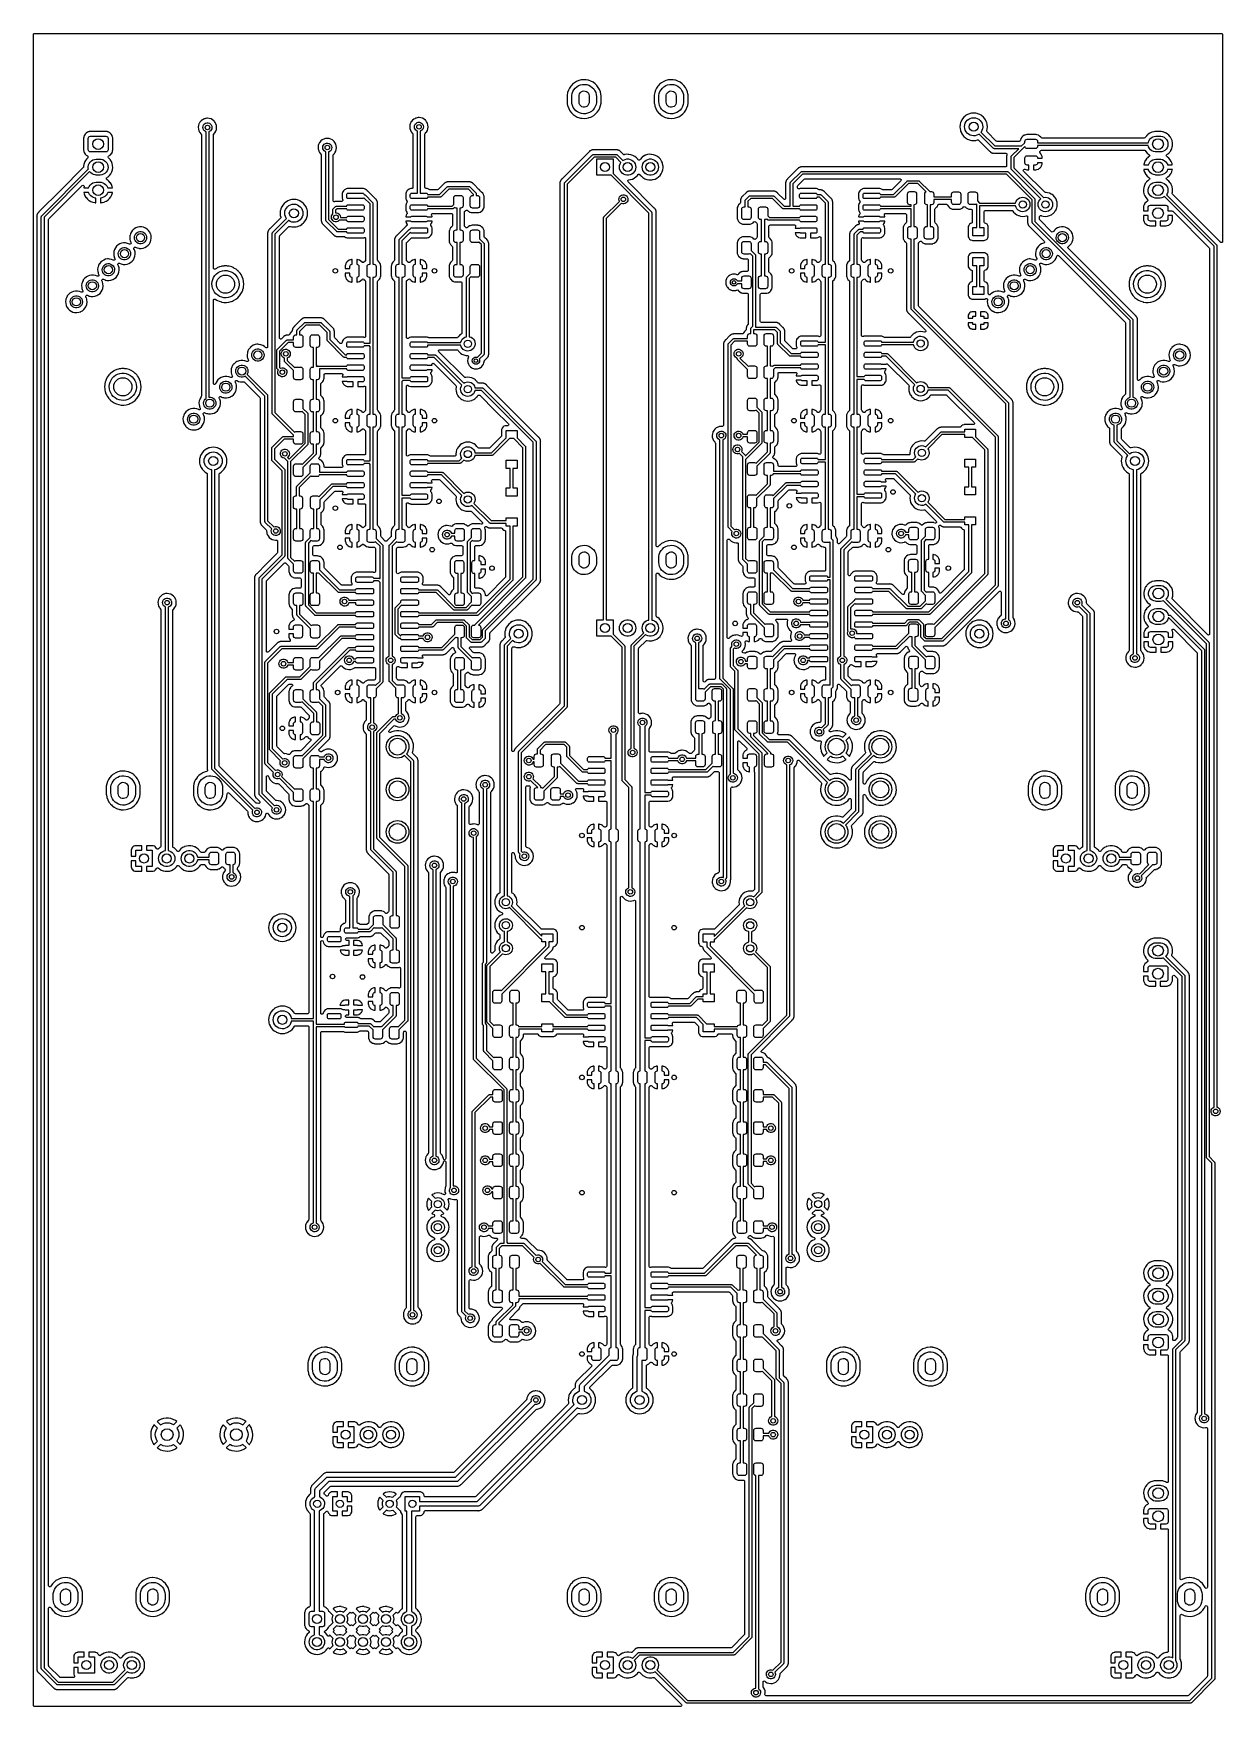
# Model space of a CAD drawing. Extents: x 41 to 172, y -227 to -42.
import ezdxf

# ---------------------------------------------------------------- set-up
doc = ezdxf.new("R2010")
doc.units = 0
doc.layers.add('BLACK', color=7, linetype='CONTINUOUS')

msp = doc.modelspace()

# ---------------------------------------------------------------- linework, layer by layer
at = {"layer": 'BLACK', "linetype": 'CONTINUOUS'}
for p, q in [((40.5135, -42.5445), (40.5335, -42.4764)), ((40.5135, -226.695), (40.5135, -42.5445)), ((40.5335, -42.4764), (40.5872, -42.4299)), ((40.5872, -42.4299), (40.6395, -42.4185)), ((40.6395, -42.4185), (171.451, -42.4185)), ((171.451, -42.4185), (171.519, -42.4385)), ((171.519, -42.4385), (171.565, -42.4922)), ((171.565, -42.4922), (171.576, -42.5445)), ((171.576, -42.5445), (171.576, -65.3484)), ((100.144, -47.846), (99.9321, -48.0154)), ((100.378, -47.709), (100.144, -47.846)), ((100.382, -47.7073), (100.378, -47.709)), ((100.625, -47.6089), (100.382, -47.7073)), ((100.629, -47.6072), (100.625, -47.6089)), ((100.625, -47.6089), (100.625, -47.6089)), ((100.758, -47.5756), (100.629, -47.6072)), ((100.888, -47.5438), (100.758, -47.5756)), ((100.893, -47.5427), (100.888, -47.5438)), ((100.888, -47.5438), (100.888, -47.5438)), ((101.162, -47.517), (100.893, -47.5427)), ((101.167, -47.5172), (101.162, -47.517)), ((101.429, -47.5302), (101.167, -47.5172)), ((101.167, -47.5172), (101.167, -47.5172)), ((101.433, -47.5305), (101.429, -47.5302)), ((101.429, -47.5302), (101.429, -47.5302)), ((101.438, -47.5313), (101.433, -47.5305)), ((101.601, -47.5636), (101.438, -47.5313)), ((101.438, -47.5313), (101.438, -47.5313)), ((101.699, -47.5829), (101.601, -47.5636)), ((101.773, -47.6089), (101.699, -47.5829)), ((101.951, -47.6717), (101.773, -47.6089)), ((101.955, -47.6732), (101.951, -47.6717)), ((101.951, -47.6717), (101.951, -47.6717)), ((102.195, -47.7995), (101.955, -47.6732)), ((102.414, -47.959), (102.195, -47.7995)), ((109.744, -47.846), (109.532, -48.0154)), ((109.978, -47.709), (109.744, -47.846)), ((109.982, -47.7073), (109.978, -47.709)), ((110.225, -47.6089), (109.982, -47.7073)), ((110.229, -47.6072), (110.225, -47.6089)), ((110.225, -47.6089), (110.225, -47.6089)), ((110.358, -47.5756), (110.229, -47.6072)), ((110.488, -47.5438), (110.358, -47.5756)), ((110.493, -47.5427), (110.488, -47.5438)), ((110.488, -47.5438), (110.488, -47.5438)), ((110.762, -47.517), (110.493, -47.5427)), ((110.767, -47.5172), (110.762, -47.517)), ((111.029, -47.5302), (110.767, -47.5172)), ((110.767, -47.5172), (110.767, -47.5172)), ((111.033, -47.5305), (111.029, -47.5302)), ((111.029, -47.5302), (111.029, -47.5302)), ((111.038, -47.5313), (111.033, -47.5305)), ((111.201, -47.5636), (111.038, -47.5313)), ((111.038, -47.5313), (111.038, -47.5313)), ((111.299, -47.5829), (111.201, -47.5636)), ((111.373, -47.6089), (111.299, -47.5829)), ((111.551, -47.6717), (111.373, -47.6089)), ((111.555, -47.6732), (111.551, -47.6717)), ((111.551, -47.6717), (111.551, -47.6717)), ((111.795, -47.7995), (111.555, -47.6732)), ((112.014, -47.959), (111.795, -47.7995)), ((99.3408, -49.2039), (99.3365, -49.2896)), ((99.3365, -49.2896), (99.3365, -49.9789)), ((99.3872, -48.9368), (99.3408, -49.2039)), ((99.4716, -48.6791), (99.3872, -48.9368)), ((99.5083, -48.6055), (99.4716, -48.6791)), ((99.5904, -48.4404), (99.5083, -48.6055)), ((99.5924, -48.4363), (99.5904, -48.4404)), ((99.5904, -48.4404), (99.5904, -48.4404)), ((99.747, -48.2135), (99.5924, -48.4363)), ((99.8042, -48.1522), (99.747, -48.2135)), ((99.9289, -48.0187), (99.8042, -48.1522)), ((99.845, -49.39), (99.851, -49.262)), ((99.845, -49.91), (99.845, -49.39)), ((99.851, -49.262), (99.892, -49.0357)), ((99.892, -49.0357), (99.9704, -48.8195)), ((99.9321, -48.0154), (99.9289, -48.0187)), ((99.9704, -48.8195), (100.084, -48.6197)), ((100.084, -48.6197), (100.23, -48.4419)), ((100.23, -48.4419), (100.404, -48.2911)), ((100.404, -48.2911), (100.6, -48.1718)), ((100.6, -48.1718), (100.814, -48.0874)), ((100.655, -49.3), (100.661, -49.2197)), ((100.655, -50), (100.655, -49.3)), ((100.661, -49.2197), (100.703, -49.0763)), ((100.703, -49.0763), (100.781, -48.9494)), ((100.781, -48.9494), (100.891, -48.8484)), ((100.814, -48.0874), (101.039, -48.0401)), ((100.891, -48.8484), (101.024, -48.7806)), ((101.024, -48.7806), (101.17, -48.7511)), ((101.039, -48.0401), (101.269, -48.0315)), ((101.17, -48.7511), (101.319, -48.762)), ((101.269, -48.0315), (101.497, -48.0617)), ((101.319, -48.762), (101.46, -48.8126)), ((101.46, -48.8126), (101.582, -48.8991)), ((101.497, -48.0617), (101.717, -48.1299)), ((101.582, -48.8991), (101.675, -49.0151)), ((101.675, -49.0151), (101.735, -49.1521)), ((101.717, -48.1299), (101.922, -48.2341)), ((101.735, -49.1521), (101.755, -49.3)), ((101.755, -49.3), (101.755, -50)), ((101.922, -48.2341), (102.106, -48.3714)), ((102.106, -48.3714), (102.265, -48.5378)), ((102.265, -48.5378), (102.393, -48.7286)), ((102.393, -48.7286), (102.488, -48.9383)), ((102.608, -48.1486), (102.414, -47.959)), ((102.488, -48.9383), (102.546, -49.1609)), ((102.546, -49.1609), (102.565, -49.39)), ((102.565, -49.39), (102.565, -49.91)), ((102.773, -48.3641), (102.608, -48.1486)), ((102.904, -48.6012), (102.773, -48.3641)), ((103, -48.8548), (102.904, -48.6012)), ((103.001, -48.8592), (103, -48.8548)), ((103.058, -49.1151), (103.001, -48.8592)), ((103.001, -48.8592), (103.001, -48.8592)), ((103.059, -49.1195), (103.058, -49.1151)), ((103.059, -49.1241), (103.059, -49.1195)), ((103.071, -49.2912), (103.059, -49.1241)), ((103.073, -49.3211), (103.071, -49.2912)), ((103.073, -50.0104), (103.073, -49.3211)), ((108.941, -49.2039), (108.936, -49.2896)), ((108.936, -49.2896), (108.936, -49.9789)), ((108.987, -48.9368), (108.941, -49.2039)), ((109.072, -48.6791), (108.987, -48.9368)), ((109.108, -48.6055), (109.072, -48.6791)), ((109.19, -48.4404), (109.108, -48.6055)), ((109.192, -48.4363), (109.19, -48.4404)), ((109.19, -48.4404), (109.19, -48.4404)), ((109.347, -48.2135), (109.192, -48.4363)), ((109.404, -48.1522), (109.347, -48.2135)), ((109.529, -48.0187), (109.404, -48.1522)), ((109.445, -49.39), (109.451, -49.262)), ((109.445, -49.91), (109.445, -49.39)), ((109.451, -49.262), (109.492, -49.0357)), ((109.492, -49.0357), (109.57, -48.8195)), ((109.532, -48.0154), (109.529, -48.0187)), ((109.57, -48.8195), (109.684, -48.6197)), ((109.684, -48.6197), (109.83, -48.4419)), ((109.83, -48.4419), (110.004, -48.2911)), ((110.004, -48.2911), (110.2, -48.1718)), ((110.2, -48.1718), (110.414, -48.0874)), ((110.255, -49.3), (110.261, -49.2197)), ((110.255, -50), (110.255, -49.3)), ((110.261, -49.2197), (110.303, -49.0763)), ((110.303, -49.0763), (110.381, -48.9494)), ((110.381, -48.9494), (110.491, -48.8484)), ((110.414, -48.0874), (110.639, -48.0401)), ((110.491, -48.8484), (110.624, -48.7806)), ((110.624, -48.7806), (110.77, -48.7511)), ((110.639, -48.0401), (110.869, -48.0315)), ((110.77, -48.7511), (110.919, -48.762)), ((110.869, -48.0315), (111.097, -48.0617)), ((110.919, -48.762), (111.06, -48.8126)), ((111.06, -48.8126), (111.182, -48.8991)), ((111.097, -48.0617), (111.317, -48.1299)), ((111.182, -48.8991), (111.275, -49.0151)), ((111.275, -49.0151), (111.335, -49.1521)), ((111.317, -48.1299), (111.522, -48.2341)), ((111.335, -49.1521), (111.355, -49.3)), ((111.355, -49.3), (111.355, -50)), ((111.522, -48.2341), (111.706, -48.3714)), ((111.706, -48.3714), (111.865, -48.5378)), ((111.865, -48.5378), (111.993, -48.7286)), ((111.993, -48.7286), (112.088, -48.9383)), ((112.208, -48.1486), (112.014, -47.959)), ((112.088, -48.9383), (112.146, -49.1609)), ((112.146, -49.1609), (112.165, -49.39)), ((112.165, -49.39), (112.165, -49.91)), ((112.373, -48.3641), (112.208, -48.1486)), ((112.504, -48.6012), (112.373, -48.3641)), ((112.6, -48.8548), (112.504, -48.6012)), ((112.601, -48.8592), (112.6, -48.8548)), ((112.658, -49.1151), (112.601, -48.8592)), ((112.601, -48.8592), (112.601, -48.8592)), ((112.659, -49.1195), (112.658, -49.1151)), ((112.659, -49.1241), (112.659, -49.1195)), ((112.671, -49.2912), (112.659, -49.1241)), ((112.673, -49.3211), (112.671, -49.2912)), ((112.673, -50.0104), (112.673, -49.3211)), ((99.3365, -49.9789), (99.3367, -49.9812)), ((99.3367, -49.9812), (99.3367, -49.9812)), ((99.3367, -49.9812), (99.3447, -50.0922)), ((99.3447, -50.0922), (99.3511, -50.1805)), ((99.3511, -50.1805), (99.3521, -50.1849)), ((99.3521, -50.1849), (99.3521, -50.1849)), ((99.3521, -50.1849), (99.3915, -50.3632)), ((99.3915, -50.3632), (99.4096, -50.4452)), ((99.4096, -50.4452), (99.5057, -50.6988)), ((99.5057, -50.6988), (99.6373, -50.9359)), ((99.6373, -50.9359), (99.8018, -51.1514)), ((99.8018, -51.1514), (99.8051, -51.1546)), ((99.8051, -51.1546), (99.8051, -51.1546)), ((99.8051, -51.1546), (99.9023, -51.2496)), ((99.8644, -50.1391), (99.845, -49.91)), ((99.9222, -50.3617), (99.8644, -50.1391)), ((99.9023, -51.2496), (99.9957, -51.341)), ((100.017, -50.5714), (99.9222, -50.3617)), ((99.9957, -51.341), (99.9994, -51.3437)), ((99.9994, -51.3437), (99.9994, -51.3437)), ((99.9994, -51.3437), (100.017, -51.3568)), ((100.145, -50.7622), (100.017, -50.5714)), ((100.017, -51.3568), (100.215, -51.5005)), ((100.304, -50.9286), (100.145, -50.7622)), ((100.215, -51.5005), (100.455, -51.6268)), ((100.488, -51.0659), (100.304, -50.9286)), ((100.455, -51.6268), (100.459, -51.6283)), ((100.459, -51.6283), (100.459, -51.6283)), ((100.459, -51.6283), (100.592, -51.6752)), ((100.693, -51.1701), (100.488, -51.0659)), ((100.675, -50.1479), (100.655, -50)), ((100.735, -50.2849), (100.675, -50.1479)), ((100.913, -51.2383), (100.693, -51.1701)), ((100.828, -50.4009), (100.735, -50.2849)), ((100.95, -50.4874), (100.828, -50.4009)), ((101.141, -51.2685), (100.913, -51.2383)), ((101.091, -50.538), (100.95, -50.4874)), ((101.24, -50.5489), (101.091, -50.538)), ((101.371, -51.2599), (101.141, -51.2685)), ((101.386, -50.5194), (101.24, -50.5489)), ((101.596, -51.2126), (101.371, -51.2599)), ((101.519, -50.4516), (101.386, -50.5194)), ((101.629, -50.3506), (101.519, -50.4516)), ((101.81, -51.1282), (101.596, -51.2126)), ((101.707, -50.2237), (101.629, -50.3506)), ((101.749, -50.0803), (101.707, -50.2237)), ((101.755, -50), (101.749, -50.0803)), ((101.781, -51.6928), (101.94, -51.6283)), ((102.006, -51.0089), (101.81, -51.1282)), ((101.94, -51.6283), (102.028, -51.5927)), ((102.18, -50.8581), (102.006, -51.0089)), ((102.028, -51.5927), (102.032, -51.591)), ((102.028, -51.5927), (102.028, -51.5927)), ((102.032, -51.591), (102.266, -51.454)), ((102.326, -50.6803), (102.18, -50.8581)), ((102.266, -51.454), (102.478, -51.2846)), ((102.44, -50.4805), (102.326, -50.6803)), ((102.518, -50.2643), (102.44, -50.4805)), ((102.478, -51.2846), (102.548, -51.2101)), ((102.559, -50.038), (102.518, -50.2643)), ((102.548, -51.2101), (102.66, -51.0898)), ((102.565, -49.91), (102.559, -50.038)), ((102.66, -51.0898), (102.663, -51.0865)), ((102.66, -51.0898), (102.66, -51.0898)), ((102.663, -51.0865), (102.818, -50.8637)), ((102.818, -50.8637), (102.9, -50.6988)), ((102.9, -50.6988), (102.936, -50.625)), ((102.936, -50.625), (102.938, -50.6209)), ((102.936, -50.625), (102.936, -50.625)), ((102.938, -50.6209), (103.023, -50.3632)), ((103.023, -50.3632), (103.069, -50.0961)), ((103.069, -50.0961), (103.073, -50.0104)), ((108.936, -49.9789), (108.937, -49.9812)), ((108.937, -49.9812), (108.945, -50.0922)), ((108.937, -49.9812), (108.937, -49.9812)), ((108.945, -50.0922), (108.951, -50.1805)), ((108.951, -50.1805), (108.952, -50.1849)), ((108.952, -50.1849), (108.952, -50.1849)), ((108.952, -50.1849), (108.991, -50.3632)), ((108.991, -50.3632), (109.01, -50.4452)), ((109.01, -50.4452), (109.106, -50.6988)), ((109.106, -50.6988), (109.237, -50.9359)), ((109.237, -50.9359), (109.402, -51.1514)), ((109.402, -51.1514), (109.405, -51.1546)), ((109.405, -51.1546), (109.405, -51.1546)), ((109.405, -51.1546), (109.502, -51.2496)), ((109.464, -50.1391), (109.445, -49.91)), ((109.522, -50.3617), (109.464, -50.1391)), ((109.502, -51.2496), (109.596, -51.341)), ((109.617, -50.5714), (109.522, -50.3617)), ((109.596, -51.341), (109.599, -51.3437)), ((109.599, -51.3437), (109.599, -51.3437)), ((109.599, -51.3437), (109.617, -51.3568)), ((109.745, -50.7622), (109.617, -50.5714)), ((109.617, -51.3568), (109.815, -51.5005)), ((109.904, -50.9286), (109.745, -50.7622)), ((109.815, -51.5005), (110.055, -51.6268)), ((110.088, -51.0659), (109.904, -50.9286)), ((110.055, -51.6268), (110.059, -51.6283)), ((110.059, -51.6283), (110.059, -51.6283)), ((110.059, -51.6283), (110.192, -51.6752)), ((110.293, -51.1701), (110.088, -51.0659)), ((110.275, -50.1479), (110.255, -50)), ((110.335, -50.2849), (110.275, -50.1479)), ((110.513, -51.2383), (110.293, -51.1701)), ((110.428, -50.4009), (110.335, -50.2849)), ((110.55, -50.4874), (110.428, -50.4009)), ((110.741, -51.2685), (110.513, -51.2383)), ((110.691, -50.538), (110.55, -50.4874)), ((110.84, -50.5489), (110.691, -50.538)), ((110.971, -51.2599), (110.741, -51.2685)), ((110.986, -50.5194), (110.84, -50.5489)), ((111.196, -51.2126), (110.971, -51.2599)), ((111.119, -50.4516), (110.986, -50.5194)), ((111.229, -50.3506), (111.119, -50.4516)), ((111.41, -51.1282), (111.196, -51.2126)), ((111.307, -50.2237), (111.229, -50.3506)), ((111.349, -50.0803), (111.307, -50.2237)), ((111.355, -50), (111.349, -50.0803)), ((111.381, -51.6928), (111.54, -51.6283)), ((111.606, -51.0089), (111.41, -51.1282)), ((111.54, -51.6283), (111.628, -51.5927)), ((111.78, -50.8581), (111.606, -51.0089)), ((111.628, -51.5927), (111.632, -51.591)), ((111.628, -51.5927), (111.628, -51.5927)), ((111.632, -51.591), (111.866, -51.454)), ((111.926, -50.6803), (111.78, -50.8581)), ((111.866, -51.454), (112.078, -51.2846)), ((112.04, -50.4805), (111.926, -50.6803)), ((112.118, -50.2643), (112.04, -50.4805)), ((112.078, -51.2846), (112.148, -51.2101)), ((112.159, -50.038), (112.118, -50.2643)), ((112.148, -51.2101), (112.26, -51.0898)), ((112.165, -49.91), (112.159, -50.038)), ((112.26, -51.0898), (112.263, -51.0865)), ((112.26, -51.0898), (112.26, -51.0898)), ((112.263, -51.0865), (112.418, -50.8637)), ((112.418, -50.8637), (112.5, -50.6988)), ((112.5, -50.6988), (112.536, -50.625)), ((112.536, -50.625), (112.538, -50.6209)), ((112.536, -50.625), (112.536, -50.625)), ((112.538, -50.6209), (112.623, -50.3632)), ((112.623, -50.3632), (112.669, -50.0961)), ((112.669, -50.0961), (112.673, -50.0104)), ((143.256, -51.4808), (143.075, -51.635)), ((143.26, -51.4782), (143.256, -51.4808)), ((143.454, -51.3593), (143.26, -51.4782)), ((143.26, -51.4782), (143.26, -51.4782)), ((143.458, -51.3568), (143.454, -51.3593)), ((143.463, -51.3549), (143.458, -51.3568)), ((143.673, -51.2678), (143.463, -51.3549)), ((143.463, -51.3549), (143.463, -51.3549)), ((143.677, -51.2659), (143.673, -51.2678)), ((143.673, -51.2678), (143.673, -51.2678)), ((143.758, -51.2466), (143.677, -51.2659)), ((143.903, -51.2116), (143.758, -51.2466)), ((143.908, -51.2105), (143.903, -51.2116)), ((143.903, -51.2116), (143.903, -51.2116)), ((144.145, -51.1918), (143.908, -51.2105)), ((144.382, -51.2105), (144.145, -51.1918)), ((144.387, -51.2116), (144.382, -51.2105)), ((144.532, -51.2466), (144.387, -51.2116)), ((144.387, -51.2116), (144.387, -51.2116)), ((144.613, -51.2659), (144.532, -51.2466)), ((144.617, -51.2678), (144.613, -51.2659)), ((144.827, -51.3549), (144.617, -51.2678)), ((144.617, -51.2678), (144.617, -51.2678)), ((144.832, -51.3568), (144.827, -51.3549)), ((144.827, -51.3549), (144.827, -51.3549)), ((144.836, -51.3593), (144.832, -51.3568)), ((145.03, -51.4782), (144.836, -51.3593)), ((145.034, -51.4808), (145.03, -51.4782)), ((145.03, -51.4782), (145.03, -51.4782)), ((145.215, -51.635), (145.034, -51.4808)), ((46.3257, -53.3915), (46.2007, -53.5167)), ((46.4761, -53.2984), (46.3257, -53.3915)), ((46.5485, -53.2743), (46.4761, -53.2984)), ((46.6373, -53.2447), (46.5485, -53.2743)), ((46.6438, -53.2425), (46.6373, -53.2447)), ((46.6373, -53.2447), (46.6373, -53.2447)), ((46.6507, -53.2418), (46.6438, -53.2425)), ((46.7463, -53.2318), (46.6507, -53.2418)), ((46.6507, -53.2418), (46.6507, -53.2418)), ((46.7464, -53.2318), (46.7463, -53.2318)), ((46.7496, -53.2315), (46.7464, -53.2318)), ((48.5404, -53.2315), (46.7496, -53.2315)), ((48.595, -53.2371), (48.5404, -53.2315)), ((48.638, -53.2415), (48.595, -53.2371)), ((48.6449, -53.2422), (48.638, -53.2415)), ((48.638, -53.2415), (48.638, -53.2415)), ((48.6514, -53.2444), (48.6449, -53.2422)), ((48.733, -53.2714), (48.6514, -53.2444)), ((48.6514, -53.2444), (48.6514, -53.2444)), ((48.8127, -53.2979), (48.733, -53.2714)), ((48.819, -53.3017), (48.8127, -53.2979)), ((48.8559, -53.3245), (48.819, -53.3017)), ((48.819, -53.3017), (48.819, -53.3017)), ((48.9633, -53.3907), (48.8559, -53.3245)), ((49.0885, -53.5157), (48.9633, -53.3907)), ((58.6988, -52.5648), (58.6767, -52.7614)), ((58.6767, -52.7614), (58.6772, -52.7675)), ((58.6772, -52.7675), (58.6914, -52.9368)), ((58.6914, -52.9368), (58.6933, -52.9584)), ((58.6933, -52.9584), (58.7478, -53.1486)), ((58.7148, -52.5143), (58.6988, -52.5648)), ((58.7567, -52.3822), (58.7148, -52.5143)), ((58.7478, -53.1486), (58.7506, -53.154)), ((58.7506, -53.154), (58.8245, -53.2979)), ((58.7586, -52.3763), (58.7567, -52.3822)), ((58.7567, -52.3822), (58.7567, -52.3822)), ((58.7869, -52.3247), (58.7586, -52.3763)), ((58.8509, -52.2084), (58.7869, -52.3247)), ((58.8245, -53.2979), (58.8382, -53.3245)), ((58.8382, -53.3245), (58.961, -53.4795)), ((58.8538, -52.203), (58.8509, -52.2084)), ((58.8509, -52.2084), (58.8509, -52.2084)), ((58.981, -52.0515), (58.8538, -52.203)), ((59.1351, -51.9276), (58.981, -52.0515)), ((59.2141, -51.8862), (59.1351, -51.9276)), ((59.19, -52.7694), (59.2118, -52.6293)), ((59.2084, -52.91), (59.19, -52.7694)), ((59.2655, -53.0397), (59.2084, -52.91)), ((59.2118, -52.6293), (59.2721, -52.501)), ((59.3049, -51.8388), (59.2141, -51.8862)), ((59.3567, -53.1482), (59.2655, -53.0397)), ((59.2721, -52.501), (59.3659, -52.3947)), ((59.3104, -51.8359), (59.3049, -51.8388)), ((59.3049, -51.8388), (59.3049, -51.8388)), ((59.3923, -51.8118), (59.3104, -51.8359)), ((59.4747, -53.2268), (59.3567, -53.1482)), ((59.3659, -52.3947), (59.4858, -52.3191)), ((59.4942, -51.7818), (59.3923, -51.8118)), ((59.54, -53.2472), (59.4747, -53.2268)), ((59.4858, -52.3191), (59.6221, -52.2801)), ((59.5001, -51.7801), (59.4942, -51.7818)), ((59.4942, -51.7818), (59.4942, -51.7818)), ((59.5062, -51.7795), (59.5001, -51.7801)), ((59.5063, -51.7795), (59.5062, -51.7795)), ((59.6257, -51.7687), (59.5063, -51.7795)), ((59.54, -82.6338), (59.54, -53.2472)), ((59.6221, -52.2801), (59.7639, -52.281)), ((59.6971, -51.7622), (59.6257, -51.7687)), ((59.7032, -51.7628), (59.6971, -51.7622)), ((59.8876, -51.7822), (59.7032, -51.7628)), ((59.7032, -51.7628), (59.7032, -51.7628)), ((59.7639, -52.281), (59.8997, -52.3216)), ((59.8886, -53.2344), (59.84, -53.2476)), ((59.84, -53.2476), (59.84, -82.5044)), ((59.8938, -51.7828), (59.8876, -51.7822)), ((59.8876, -51.7822), (59.8876, -51.7822)), ((60.0094, -53.1602), (59.8886, -53.2344)), ((60.0827, -51.8413), (59.8938, -51.7828)), ((59.8997, -52.3216), (60.0187, -52.3987)), ((60.1045, -53.0551), (60.0094, -53.1602)), ((60.0187, -52.3987), (60.1112, -52.5061)), ((60.2567, -51.9354), (60.0827, -51.8413)), ((60.1663, -52.9275), (60.1045, -53.0551)), ((60.1112, -52.5061), (60.1699, -52.6352)), ((60.1899, -52.7877), (60.1663, -52.9275)), ((60.1699, -52.6352), (60.19, -52.7755)), ((60.19, -52.7755), (60.1899, -52.7877)), ((60.2614, -51.9393), (60.2567, -51.9354)), ((60.4027, -52.0562), (60.2614, -51.9393)), ((60.2614, -51.9393), (60.2614, -51.9393)), ((60.3888, -53.5094), (60.4797, -53.4041)), ((60.4091, -52.0614), (60.4027, -52.0562)), ((60.413, -52.0662), (60.4091, -52.0614)), ((60.4631, -52.1277), (60.413, -52.0662)), ((60.413, -52.0662), (60.413, -52.0662)), ((60.5341, -52.2147), (60.4631, -52.1277)), ((60.4797, -53.4041), (60.514, -53.3643)), ((60.514, -53.3643), (60.5181, -53.3597)), ((60.514, -53.3643), (60.514, -53.3643)), ((60.5181, -53.3597), (60.6158, -53.1877)), ((60.6269, -52.3893), (60.5341, -52.2147)), ((60.6158, -53.1877), (60.6782, -53)), ((60.6841, -52.5787), (60.6269, -52.3893)), ((60.6782, -53), (60.703, -52.8038)), ((60.7034, -52.7755), (60.6841, -52.5787)), ((60.703, -52.8038), (60.7034, -52.7755)), ((82.0108, -52.4943), (81.9887, -52.6909)), ((81.9887, -52.6909), (81.9892, -52.697)), ((81.9892, -52.697), (81.9955, -52.772)), ((81.9955, -52.772), (82.0053, -52.8879)), ((82.0053, -52.8879), (82.0598, -53.078)), ((82.0499, -52.3709), (82.0108, -52.4943)), ((82.0687, -52.3117), (82.0499, -52.3709)), ((82.0598, -53.078), (82.0626, -53.0835)), ((82.0626, -53.0835), (82.1107, -53.1772)), ((82.0706, -52.3058), (82.0687, -52.3117)), ((82.0687, -52.3117), (82.0687, -52.3117)), ((82.1055, -52.2422), (82.0706, -52.3058)), ((82.1629, -52.1379), (82.1055, -52.2422)), ((82.1107, -53.1772), (82.1502, -53.254)), ((82.1502, -53.254), (82.273, -53.409)), ((82.1658, -52.1325), (82.1629, -52.1379)), ((82.1629, -52.1379), (82.1629, -52.1379)), ((82.293, -51.981), (82.1658, -52.1325)), ((82.273, -53.409), (82.2777, -53.4129)), ((82.2777, -53.4129), (82.2777, -53.4129)), ((82.2777, -53.4129), (82.2992, -53.4312)), ((82.4471, -51.857), (82.293, -51.981)), ((82.2992, -53.4312), (82.3381, -53.4906)), ((82.5336, -51.8118), (82.4471, -51.857)), ((82.502, -52.6989), (82.5238, -52.5588)), ((82.5204, -52.8395), (82.502, -52.6989)), ((82.5775, -52.9692), (82.5204, -52.8395)), ((82.5238, -52.5588), (82.5841, -52.4305)), ((82.6169, -51.7683), (82.5336, -51.8118)), ((82.6687, -53.0777), (82.5775, -52.9692)), ((82.5841, -52.4305), (82.6779, -52.3242)), ((82.6224, -51.7654), (82.6169, -51.7683)), ((82.6169, -51.7683), (82.6169, -51.7683)), ((82.7011, -51.7422), (82.6224, -51.7654)), ((82.7867, -53.1563), (82.6687, -53.0777)), ((82.6779, -52.3242), (82.7978, -52.2486)), ((82.8062, -51.7113), (82.7011, -51.7422)), ((82.852, -53.1767), (82.7867, -53.1563)), ((82.7978, -52.2486), (82.9341, -52.2096)), ((82.8121, -51.7096), (82.8062, -51.7113)), ((82.8062, -51.7113), (82.8062, -51.7113)), ((82.8182, -51.709), (82.8121, -51.7096)), ((82.8183, -51.709), (82.8182, -51.709)), ((82.9266, -51.6992), (82.8183, -51.709)), ((82.852, -60.025), (82.852, -53.1767)), ((83.0091, -51.6916), (82.9266, -51.6992)), ((82.9341, -52.2096), (83.0759, -52.2105)), ((83.0152, -51.6923), (83.0091, -51.6916)), ((83.1996, -51.7117), (83.0152, -51.6923)), ((83.0152, -51.6923), (83.0152, -51.6923)), ((83.0759, -52.2105), (83.2117, -52.2511)), ((83.2006, -53.1639), (83.152, -53.1771)), ((83.152, -53.1771), (83.152, -60.025)), ((83.2058, -51.7123), (83.1996, -51.7117)), ((83.1996, -51.7117), (83.1996, -51.7117)), ((83.3214, -53.0897), (83.2006, -53.1639)), ((83.3947, -51.7708), (83.2058, -51.7123)), ((83.2117, -52.2511), (83.3307, -52.3282)), ((83.4165, -52.9846), (83.3214, -53.0897)), ((83.3307, -52.3282), (83.4232, -52.4356)), ((83.5687, -51.8649), (83.3947, -51.7708)), ((83.4783, -52.857), (83.4165, -52.9846)), ((83.4232, -52.4356), (83.4819, -52.5647)), ((83.5019, -52.7172), (83.4783, -52.857)), ((83.4819, -52.5647), (83.502, -52.705)), ((83.502, -52.705), (83.5019, -52.7172)), ((83.5734, -51.8688), (83.5687, -51.8649)), ((83.7147, -51.9857), (83.5734, -51.8688)), ((83.5734, -51.8688), (83.5734, -51.8688)), ((83.6605, -53.5305), (83.6805, -53.4623)), ((83.6805, -53.4623), (83.6982, -53.441)), ((83.6982, -53.441), (83.7008, -53.4389)), ((83.7008, -53.4389), (83.7756, -53.3523)), ((83.7211, -51.9909), (83.7147, -51.9857)), ((83.725, -51.9957), (83.7211, -51.9909)), ((83.7469, -52.0226), (83.725, -51.9957)), ((83.725, -51.9957), (83.725, -51.9957)), ((83.8461, -52.1442), (83.7469, -52.0226)), ((83.7756, -53.3523), (83.826, -53.2938)), ((83.826, -53.2938), (83.8301, -53.2891)), ((83.826, -53.2938), (83.826, -53.2938)), ((83.8301, -53.2891), (83.9278, -53.1172)), ((83.9389, -52.3188), (83.8461, -52.1442)), ((83.9278, -53.1172), (83.9902, -52.9295)), ((83.9961, -52.5082), (83.9389, -52.3188)), ((83.9902, -52.9295), (84.015, -52.7333)), ((84.0154, -52.705), (83.9961, -52.5082)), ((84.015, -52.7333), (84.0154, -52.705)), ((100.592, -51.6752), (100.711, -51.7171)), ((100.711, -51.7171), (100.809, -51.7364)), ((100.809, -51.7364), (100.972, -51.7687)), ((100.972, -51.7687), (100.972, -51.7687)), ((100.972, -51.7687), (100.977, -51.7695)), ((100.977, -51.7695), (100.981, -51.7698)), ((100.981, -51.7698), (100.981, -51.7698)), ((100.981, -51.7698), (101.243, -51.7828)), ((101.243, -51.7828), (101.243, -51.7828)), ((101.243, -51.7828), (101.248, -51.783)), ((101.248, -51.783), (101.517, -51.7573)), ((101.517, -51.7573), (101.522, -51.7562)), ((101.522, -51.7562), (101.682, -51.7171)), ((101.522, -51.7562), (101.522, -51.7562)), ((101.682, -51.7171), (101.781, -51.6928)), ((110.192, -51.6752), (110.311, -51.7171)), ((110.311, -51.7171), (110.409, -51.7364)), ((110.409, -51.7364), (110.572, -51.7687)), ((110.572, -51.7687), (110.572, -51.7687)), ((110.572, -51.7687), (110.577, -51.7695)), ((110.577, -51.7695), (110.581, -51.7698)), ((110.581, -51.7698), (110.581, -51.7698)), ((110.581, -51.7698), (110.843, -51.7828)), ((110.843, -51.7828), (110.843, -51.7828)), ((110.843, -51.7828), (110.848, -51.783)), ((110.848, -51.783), (111.117, -51.7573)), ((111.117, -51.7573), (111.122, -51.7562)), ((111.122, -51.7562), (111.282, -51.7171)), ((111.122, -51.7562), (111.122, -51.7562)), ((111.282, -51.7171), (111.381, -51.6928)), ((142.65, -52.4683), (142.632, -52.705)), ((142.632, -52.705), (142.65, -52.9417)), ((142.706, -52.2374), (142.65, -52.4683)), ((142.65, -52.9417), (142.652, -52.9465)), ((142.652, -52.9465), (142.652, -52.9465)), ((142.652, -52.9465), (142.682, -53.0721)), ((142.682, -53.0721), (142.706, -53.1726)), ((142.717, -52.2099), (142.706, -52.2374)), ((142.706, -53.1726), (142.708, -53.1772)), ((142.708, -53.1772), (142.708, -53.1772)), ((142.708, -53.1772), (142.795, -53.3869)), ((142.795, -52.0226), (142.717, -52.2099)), ((142.797, -52.018), (142.795, -52.0226)), ((142.795, -52.0226), (142.795, -52.0226)), ((142.795, -53.3869), (142.797, -53.392)), ((142.852, -51.9276), (142.797, -52.018)), ((142.797, -53.392), (142.799, -53.3962)), ((142.799, -53.3962), (142.918, -53.5902)), ((142.918, -51.8198), (142.852, -51.9276)), ((142.921, -51.8156), (142.918, -51.8198)), ((142.918, -51.8198), (142.918, -51.8198)), ((143.075, -51.635), (142.921, -51.8156)), ((143.145, -52.691), (143.167, -52.4971)), ((143.161, -52.8855), (143.145, -52.691)), ((143.215, -53.0731), (143.161, -52.8855)), ((143.167, -52.4971), (143.226, -52.3111)), ((143.304, -53.2467), (143.215, -53.0731)), ((143.226, -52.3111), (143.32, -52.14)), ((143.426, -53.3997), (143.304, -53.2467)), ((143.32, -52.14), (143.445, -51.9905)), ((143.574, -53.5261), (143.426, -53.3997)), ((143.445, -51.9905), (143.597, -51.8682)), ((143.597, -51.8682), (143.77, -51.7778)), ((143.77, -51.7778), (143.958, -51.7227)), ((143.958, -51.7227), (144.152, -51.705)), ((144.152, -51.705), (144.346, -51.7254)), ((144.346, -51.7254), (144.533, -51.7831)), ((144.533, -51.7831), (144.704, -51.876)), ((144.704, -51.876), (144.855, -52.0004)), ((144.855, -52.0004), (144.978, -52.1516)), ((144.962, -53.2814), (144.949, -53.2968)), ((144.949, -53.2968), (146.47, -54.8175)), ((145.059, -53.1117), (144.962, -53.2814)), ((144.978, -52.1516), (145.07, -52.3239)), ((145.12, -52.9265), (145.059, -53.1117)), ((145.07, -52.3239), (145.126, -52.5108)), ((145.145, -52.7329), (145.12, -52.9265)), ((145.126, -52.5108), (145.145, -52.705)), ((145.145, -52.705), (145.145, -52.7329)), ((145.369, -51.8156), (145.215, -51.635)), ((145.372, -51.8198), (145.369, -51.8156)), ((145.438, -51.9276), (145.372, -51.8198)), ((145.372, -51.8198), (145.372, -51.8198)), ((145.493, -52.018), (145.438, -51.9276)), ((145.495, -52.0226), (145.493, -52.018)), ((145.573, -52.2099), (145.495, -52.0226)), ((145.495, -52.0226), (145.495, -52.0226)), ((145.584, -52.2374), (145.573, -52.2099)), ((145.64, -52.4683), (145.584, -52.2374)), ((145.592, -53.1926), (145.593, -53.1364)), ((145.626, -53.2549), (145.592, -53.1926)), ((145.593, -53.1364), (145.638, -52.9465)), ((146.643, -54.2721), (145.626, -53.2549)), ((145.638, -52.9465), (145.64, -52.9417)), ((145.638, -52.9465), (145.638, -52.9465)), ((145.658, -52.705), (145.64, -52.4683)), ((145.64, -52.9417), (145.658, -52.705)), ((163.567, -53.4011), (163.373, -53.5318)), ((163.649, -53.3643), (163.567, -53.4011)), ((163.776, -53.3073), (163.649, -53.3643)), ((163.78, -53.3051), (163.776, -53.3073)), ((163.776, -53.3073), (163.776, -53.3073)), ((163.786, -53.3037), (163.78, -53.3051)), ((164.002, -53.2476), (163.786, -53.3037)), ((163.786, -53.3037), (163.786, -53.3037)), ((164.007, -53.2463), (164.002, -53.2476)), ((164.002, -53.2476), (164.002, -53.2476)), ((164.012, -53.2458), (164.007, -53.2463)), ((164.113, -53.2373), (164.012, -53.2458)), ((164.012, -53.2458), (164.012, -53.2458)), ((164.181, -53.2315), (164.113, -53.2373)), ((164.796, -53.2315), (164.181, -53.2315)), ((164.797, -53.2316), (164.796, -53.2315)), ((164.816, -53.2325), (164.797, -53.2316)), ((164.797, -53.2316), (164.797, -53.2316)), ((164.82, -53.2327), (164.816, -53.2325)), ((164.816, -53.2325), (164.816, -53.2325)), ((164.964, -53.2587), (164.82, -53.2327)), ((165.045, -53.2733), (164.964, -53.2587)), ((165.05, -53.2743), (165.045, -53.2733)), ((165.045, -53.2733), (165.045, -53.2733)), ((165.27, -53.3541), (165.05, -53.2743)), ((165.275, -53.3567), (165.27, -53.3541)), ((165.288, -53.3643), (165.275, -53.3567)), ((165.275, -53.3567), (165.275, -53.3567)), ((165.474, -53.4698), (165.288, -53.3643)), ((165.655, -53.6182), (165.474, -53.4698)), ((46.0479, -53.8767), (46.0415, -53.9396)), ((46.0415, -53.9396), (46.0415, -55.2804)), ((46.0415, -55.2804), (46.0418, -55.2836)), ((46.0418, -55.2836), (46.0418, -55.2836)), ((46.0418, -55.2836), (46.051, -55.372)), ((46.0515, -53.842), (46.0479, -53.8767)), ((46.0522, -53.8351), (46.0515, -53.842)), ((46.0515, -53.842), (46.0515, -53.842)), ((46.1079, -53.6673), (46.0522, -53.8351)), ((46.127, -53.6363), (46.1079, -53.6673)), ((46.1969, -53.5229), (46.127, -53.6363)), ((46.2007, -53.5167), (46.1969, -53.5229)), ((46.1969, -53.5229), (46.1969, -53.5229)), ((46.55, -53.99), (46.569, -53.8943)), ((46.55, -55.23), (46.55, -53.99)), ((46.569, -55.3257), (46.55, -55.23)), ((46.569, -53.8943), (46.6232, -53.8132)), ((46.6232, -53.8132), (46.7043, -53.759)), ((46.7043, -53.759), (46.8, -53.74)), ((46.8, -53.74), (48.49, -53.74)), ((48.49, -53.74), (48.5857, -53.759)), ((48.5857, -53.759), (48.6668, -53.8132)), ((48.6668, -53.8132), (48.721, -53.8943)), ((48.721, -53.8943), (48.74, -53.99)), ((48.74, -55.23), (48.721, -55.3257)), ((48.74, -53.99), (48.74, -55.23)), ((49.1815, -53.6661), (49.0885, -53.5157)), ((49.2375, -53.8338), (49.1815, -53.6661)), ((49.2382, -53.8407), (49.2375, -53.8338)), ((49.2479, -53.9343), (49.2382, -53.8407)), ((49.2382, -53.8407), (49.2382, -53.8407)), ((49.243, -55.334), (49.2485, -55.2804)), ((49.2485, -53.9396), (49.2479, -53.9343)), ((49.2485, -55.2804), (49.2485, -53.9396)), ((58.961, -53.4795), (58.9657, -53.4835)), ((58.9657, -53.4835), (58.9657, -53.4835)), ((58.9657, -53.4835), (58.9872, -53.5017)), ((58.9872, -53.5017), (59.0261, -53.5611)), ((59.0261, -53.5611), (59.0315, -53.5977)), ((59.0315, -53.5977), (59.0315, -82.3739)), ((60.3485, -53.601), (60.3685, -53.5328)), ((60.3485, -68.2846), (60.3485, -53.601)), ((60.3685, -53.5328), (60.3862, -53.5115)), ((60.3862, -53.5115), (60.3888, -53.5094)), ((71.9068, -54.7803), (71.8847, -54.9769)), ((71.8847, -54.9769), (71.9013, -55.1739)), ((71.9013, -55.1739), (71.9209, -55.2425)), ((71.9418, -54.6698), (71.9068, -54.7803)), ((71.9209, -55.2425), (71.9527, -55.3532)), ((71.9647, -54.5977), (71.9418, -54.6698)), ((71.9666, -54.5918), (71.9647, -54.5977)), ((71.9647, -54.5977), (71.9647, -54.5977)), ((71.9801, -54.5672), (71.9666, -54.5918)), ((72.0589, -54.4239), (71.9801, -54.5672)), ((72.0618, -54.4185), (72.0589, -54.4239)), ((72.0589, -54.4239), (72.0589, -54.4239)), ((72.189, -54.267), (72.0618, -54.4185)), ((72.3431, -54.143), (72.189, -54.267)), ((72.4221, -54.1017), (72.3431, -54.143)), ((72.398, -54.9849), (72.4198, -54.8448)), ((72.4164, -55.1255), (72.398, -54.9849)), ((72.4735, -55.2552), (72.4164, -55.1255)), ((72.4198, -54.8448), (72.4801, -54.7165)), ((72.5129, -54.0543), (72.4221, -54.1017)), ((72.5647, -55.3637), (72.4735, -55.2552)), ((72.4801, -54.7165), (72.5739, -54.6102)), ((72.5184, -54.0514), (72.5129, -54.0543)), ((72.5129, -54.0543), (72.5129, -54.0543)), ((72.5971, -54.0282), (72.5184, -54.0514)), ((72.5739, -54.6102), (72.6938, -54.5346)), ((72.7022, -53.9973), (72.5971, -54.0282)), ((72.6938, -54.5346), (72.8301, -54.4956)), ((72.7081, -53.9956), (72.7022, -53.9973)), ((72.7022, -53.9973), (72.7022, -53.9973)), ((72.7142, -53.995), (72.7081, -53.9956)), ((72.7143, -53.995), (72.7142, -53.995)), ((72.8226, -53.9852), (72.7143, -53.995)), ((72.9051, -53.9776), (72.8226, -53.9852)), ((72.8301, -54.4956), (72.9719, -54.4965)), ((72.9112, -53.9783), (72.9051, -53.9776)), ((73.0956, -53.9977), (72.9112, -53.9783)), ((72.9112, -53.9783), (72.9112, -53.9783)), ((72.9719, -54.4965), (73.1077, -54.5371)), ((73.1018, -53.9983), (73.0956, -53.9977)), ((73.0956, -53.9977), (73.0956, -53.9977)), ((73.2907, -54.0568), (73.1018, -53.9983)), ((73.1077, -54.5371), (73.2267, -54.6142)), ((73.3125, -55.2706), (73.2174, -55.3757)), ((73.2267, -54.6142), (73.3192, -54.7216)), ((73.4647, -54.1509), (73.2907, -54.0568)), ((73.3743, -55.143), (73.3125, -55.2706)), ((73.3192, -54.7216), (73.3779, -54.8507)), ((73.3979, -55.0032), (73.3743, -55.143)), ((73.3779, -54.8507), (73.398, -54.991)), ((73.398, -54.991), (73.3979, -55.0032)), ((73.4694, -54.1548), (73.4647, -54.1509)), ((73.6123, -54.273), (73.4694, -54.1548)), ((73.4694, -54.1548), (73.4694, -54.1548)), ((73.6171, -54.2769), (73.6123, -54.273)), ((73.621, -54.2817), (73.6171, -54.2769)), ((73.6717, -54.3439), (73.621, -54.2817)), ((73.621, -54.2817), (73.621, -54.2817)), ((73.7421, -54.4302), (73.6717, -54.3439)), ((73.8349, -54.6048), (73.7421, -54.4302)), ((73.8238, -55.4032), (73.8862, -55.2155)), ((73.8921, -54.7942), (73.8349, -54.6048)), ((73.8862, -55.2155), (73.911, -55.0193)), ((73.9114, -54.991), (73.8921, -54.7942)), ((73.911, -55.0193), (73.9114, -54.991)), ((82.3381, -53.4906), (82.3435, -53.5271)), ((82.3435, -53.5271), (82.3435, -59.3905)), ((83.6605, -59.3905), (83.6605, -53.5305)), ((101.936, -55.3189), (101.898, -55.346)), ((101.956, -55.311), (101.936, -55.3189)), ((101.973, -55.3023), (101.956, -55.311)), ((101.992, -55.2913), (101.973, -55.3023)), ((102.036, -55.2785), (101.992, -55.2913)), ((102.047, -55.2746), (102.036, -55.2785)), ((102.083, -55.2605), (102.047, -55.2746)), ((102.09, -55.2576), (102.083, -55.2605)), ((102.083, -55.2605), (102.083, -55.2605)), ((102.098, -55.2566), (102.09, -55.2576)), ((102.105, -55.2558), (102.098, -55.2566)), ((102.098, -55.2566), (102.098, -55.2566)), ((102.112, -55.2549), (102.105, -55.2558)), ((102.131, -55.2509), (102.112, -55.2549)), ((102.152, -55.2449), (102.131, -55.2509)), ((102.198, -55.2435), (102.152, -55.2449)), ((102.21, -55.2425), (102.198, -55.2435)), ((102.214, -55.242), (102.21, -55.2425)), ((102.21, -55.2425), (102.21, -55.2425)), ((102.21, -55.2425), (102.21, -55.2425)), ((102.243, -55.242), (102.214, -55.242)), ((102.247, -55.2419), (102.243, -55.242)), ((102.31, -55.2399), (102.247, -55.2419)), ((102.318, -55.2397), (102.31, -55.2399)), ((102.31, -55.2399), (102.31, -55.2399)), ((102.326, -55.2414), (102.318, -55.2397)), ((102.338, -55.242), (102.326, -55.2414)), ((104.718, -55.242), (102.338, -55.242)), ((104.73, -55.2414), (104.718, -55.242)), ((104.776, -55.2371), (104.73, -55.2414)), ((104.798, -55.2404), (104.776, -55.2371)), ((104.817, -55.242), (104.798, -55.2404)), ((104.839, -55.242), (104.817, -55.242)), ((104.849, -55.2447), (104.839, -55.242)), ((104.883, -55.2535), (104.849, -55.2447)), ((104.895, -55.2559), (104.883, -55.2535)), ((104.941, -55.2631), (104.895, -55.2559)), ((104.96, -55.2716), (104.941, -55.2631)), ((104.979, -55.278), (104.96, -55.2716)), ((105, -55.2834), (104.979, -55.278)), ((105.007, -55.2872), (105, -55.2834)), ((105.04, -55.3056), (105.007, -55.2872)), ((105.007, -55.2872), (105.007, -55.2872)), ((105.051, -55.3108), (105.04, -55.3056)), ((105.086, -55.326), (105.051, -55.3108)), ((142.918, -53.5902), (142.918, -53.5902)), ((142.918, -53.5902), (142.921, -53.5944)), ((142.921, -53.5944), (143.075, -53.775)), ((143.075, -53.775), (143.256, -53.9292)), ((143.256, -53.9292), (143.26, -53.9318)), ((143.26, -53.9318), (143.26, -53.9318)), ((143.26, -53.9318), (143.371, -54.0001)), ((143.371, -54.0001), (143.458, -54.0532)), ((143.458, -54.0532), (143.463, -54.0551)), ((143.463, -54.0551), (143.463, -54.0551)), ((143.463, -54.0551), (143.668, -54.1402)), ((143.745, -53.6214), (143.574, -53.5261)), ((143.668, -54.1402), (143.677, -54.1441)), ((143.677, -54.1441), (143.754, -54.1626)), ((143.93, -53.6817), (143.745, -53.6214)), ((143.754, -54.1626), (143.903, -54.1984)), ((143.903, -54.1984), (143.903, -54.1984)), ((143.903, -54.1984), (143.908, -54.1995)), ((143.908, -54.1995), (144.145, -54.2182)), ((144.124, -53.7048), (143.93, -53.6817)), ((144.319, -53.6898), (144.124, -53.7048)), ((144.145, -54.2182), (144.382, -54.1995)), ((144.507, -53.6373), (144.319, -53.6898)), ((144.382, -54.1995), (144.387, -54.1984)), ((144.387, -54.1984), (144.576, -54.1528)), ((144.387, -54.1984), (144.387, -54.1984)), ((144.681, -53.5493), (144.507, -53.6373)), ((144.576, -54.1528), (144.647, -54.1563)), ((144.647, -54.1563), (144.695, -54.1862)), ((144.735, -53.5071), (144.681, -53.5493)), ((144.695, -54.1862), (145.884, -55.3751)), ((146.301, -55.0736), (144.735, -53.5071)), ((146.319, -55.0834), (146.301, -55.0736)), ((146.332, -55.0974), (146.319, -55.0834)), ((146.352, -55.1025), (146.332, -55.0974)), ((146.369, -55.1124), (146.352, -55.1025)), ((146.388, -55.1124), (146.369, -55.1124)), ((146.407, -55.1175), (146.388, -55.1124)), ((149.117, -55.1175), (146.407, -55.1175)), ((146.47, -54.8175), (149.417, -54.8175)), ((146.664, -54.289), (146.643, -54.2721)), ((146.732, -54.309), (146.664, -54.289)), ((149.154, -54.309), (146.732, -54.309)), ((148.323, -55.911), (149.117, -55.1175)), ((149.797, -54.8612), (148.579, -56.0792)), ((149.181, -54.3061), (149.154, -54.309)), ((149.243, -54.2721), (149.181, -54.3061)), ((149.26, -54.2553), (149.243, -54.2721)), ((149.269, -54.2448), (149.26, -54.2553)), ((149.295, -54.1826), (149.269, -54.2448)), ((149.296, -54.179), (149.295, -54.1808)), ((149.295, -54.1808), (149.295, -54.1827)), ((149.295, -54.1827), (149.295, -54.1826)), ((149.297, -54.176), (149.296, -54.179)), ((149.353, -54.0013), (149.297, -54.1691)), ((149.297, -54.1691), (149.297, -54.176)), ((149.297, -54.176), (149.297, -54.176)), ((149.36, -53.9903), (149.353, -54.0013)), ((149.442, -53.8569), (149.36, -53.9903)), ((149.417, -54.8175), (149.73, -54.5039)), ((149.446, -53.8507), (149.442, -53.8569)), ((149.442, -53.8569), (149.442, -53.8569)), ((149.571, -53.7255), (149.446, -53.8507)), ((149.721, -53.6324), (149.571, -53.7255)), ((149.774, -53.6148), (149.721, -53.6324)), ((149.73, -54.5039), (149.748, -54.4941)), ((149.748, -54.4941), (149.761, -54.4801)), ((149.761, -54.4801), (149.781, -54.475)), ((149.882, -53.5787), (149.774, -53.6148)), ((149.781, -54.475), (149.795, -54.4667)), ((149.795, -54.324), (149.814, -54.2283)), ((149.795, -54.4667), (149.795, -54.324)), ((149.814, -54.9447), (149.797, -54.8612)), ((149.814, -54.2283), (149.868, -54.1472)), ((149.868, -55.0258), (149.814, -54.9447)), ((149.868, -54.1472), (149.949, -54.093)), ((149.949, -55.08), (149.868, -55.0258)), ((149.889, -53.5765), (149.882, -53.5787)), ((149.882, -53.5787), (149.882, -53.5787)), ((149.896, -53.5758), (149.889, -53.5765)), ((149.991, -53.5658), (149.896, -53.5758)), ((149.896, -53.5758), (149.896, -53.5758)), ((149.949, -54.093), (150.045, -54.074)), ((150.045, -55.099), (149.949, -55.08)), ((149.995, -53.5655), (149.991, -53.5658)), ((149.991, -53.5658), (149.991, -53.5658)), ((150.995, -53.5655), (149.995, -53.5655)), ((150.045, -54.074), (150.945, -54.074)), ((150.945, -55.099), (150.045, -55.099)), ((150.945, -54.074), (151.041, -54.093)), ((151.041, -55.08), (150.945, -55.099)), ((151.05, -53.5711), (150.995, -53.5655)), ((151.041, -54.093), (151.122, -54.1472)), ((151.122, -55.0258), (151.041, -55.08)), ((151.093, -53.5755), (151.05, -53.5711)), ((151.1, -53.5762), (151.093, -53.5755)), ((151.093, -53.5755), (151.093, -53.5755)), ((151.106, -53.5784), (151.1, -53.5762)), ((151.107, -53.5787), (151.106, -53.5784)), ((151.106, -53.5784), (151.106, -53.5784)), ((151.268, -53.6319), (151.107, -53.5787)), ((151.122, -54.1472), (151.176, -54.2283)), ((151.176, -54.9447), (151.122, -55.0258)), ((151.176, -54.2283), (151.195, -54.324)), ((151.195, -54.849), (151.176, -54.9447)), ((151.195, -54.324), (151.195, -54.46)), ((151.195, -54.46), (163.388, -54.46)), ((163.384, -54.76), (151.195, -54.76)), ((151.195, -54.76), (151.195, -54.849)), ((151.274, -53.6357), (151.268, -53.6319)), ((151.412, -53.7209), (151.274, -53.6357)), ((151.274, -53.6357), (151.274, -53.6357)), ((151.418, -53.7247), (151.412, -53.7209)), ((151.543, -53.8497), (151.418, -53.7247)), ((151.547, -53.8559), (151.543, -53.8497)), ((151.544, -55.3223), (151.548, -55.3163)), ((151.57, -53.8918), (151.547, -53.8559)), ((151.548, -55.3163), (151.606, -55.2753)), ((151.609, -53.9315), (151.57, -53.8918)), ((151.606, -55.2753), (151.647, -55.2685)), ((151.677, -53.9515), (151.609, -53.9315)), ((151.647, -55.2685), (162.956, -55.2685)), ((162.951, -53.9515), (151.677, -53.9515)), ((163.015, -53.9343), (162.951, -53.9515)), ((162.956, -55.2685), (163.024, -55.2885)), ((163.057, -53.8892), (163.015, -53.9343)), ((163.024, -55.2885), (163.064, -55.3291)), ((163.059, -53.8903), (163.057, -53.8892)), ((163.062, -53.8857), (163.059, -53.8903)), ((163.064, -53.881), (163.062, -53.8857)), ((163.18, -53.7255), (163.064, -53.881)), ((163.201, -53.6976), (163.18, -53.7255)), ((163.204, -53.6933), (163.201, -53.6976)), ((163.327, -53.5758), (163.204, -53.6933)), ((163.369, -53.5355), (163.327, -53.5758)), ((163.373, -53.5318), (163.369, -53.5355)), ((163.369, -53.5355), (163.369, -53.5355)), ((163.431, -54.9303), (163.384, -54.76)), ((163.388, -54.46), (163.402, -54.376)), ((163.402, -54.376), (163.472, -54.2016)), ((163.519, -55.0965), (163.431, -54.9303)), ((163.472, -54.2016), (163.577, -54.0461)), ((163.64, -55.24), (163.519, -55.0965)), ((163.577, -54.0461), (163.714, -53.917)), ((163.789, -55.3542), (163.64, -55.24)), ((163.714, -53.917), (163.875, -53.8202)), ((163.875, -53.8202), (164.053, -53.7603)), ((164.053, -53.7603), (164.24, -53.74)), ((164.24, -53.74), (164.69, -53.74)), ((164.69, -53.74), (164.787, -53.7454)), ((164.787, -53.7454), (164.97, -53.7864)), ((164.97, -53.7864), (165.141, -53.8658)), ((165.216, -55.303), (165.055, -55.3998)), ((165.141, -53.8658), (165.29, -53.98)), ((165.353, -55.1739), (165.216, -55.303)), ((165.29, -53.98), (165.411, -54.1235)), ((165.458, -55.0184), (165.353, -55.1739)), ((165.411, -54.1235), (165.499, -54.2897)), ((165.528, -54.844), (165.458, -55.0184)), ((165.499, -54.2897), (165.549, -54.4709)), ((165.559, -54.6586), (165.528, -54.844)), ((165.549, -54.4709), (165.559, -54.6586)), ((165.808, -53.7949), (165.655, -53.6182)), ((165.811, -53.7994), (165.808, -53.7949)), ((165.846, -53.8569), (165.811, -53.7994)), ((165.811, -53.7994), (165.811, -53.7994)), ((165.929, -53.9949), (165.846, -53.8569)), ((165.874, -55.3235), (165.969, -55.1353)), ((166.015, -54.2124), (165.929, -53.9949)), ((165.969, -55.1353), (165.972, -55.1305)), ((165.969, -55.1353), (165.969, -55.1353)), ((165.972, -55.1305), (166.041, -54.9071)), ((166.016, -54.2177), (166.015, -54.2124)), ((166.035, -54.3061), (166.016, -54.2177)), ((166.016, -54.2177), (166.016, -54.2177)), ((166.063, -54.4414), (166.035, -54.3061)), ((166.041, -54.9071), (166.056, -54.7942)), ((166.056, -54.7942), (166.071, -54.6805)), ((166.072, -54.6752), (166.063, -54.4414)), ((166.071, -54.6805), (166.072, -54.6752)), ((166.071, -54.6805), (166.071, -54.6805)), ((46.0391, -57.1126), (46.0217, -57.1815)), ((46.0452, -57.0306), (46.0381, -57.0848)), ((46.0381, -57.0848), (46.0383, -57.0902)), ((46.0383, -57.0902), (46.0383, -57.0902)), ((46.0383, -57.0902), (46.0391, -57.1126)), ((46.0681, -56.8582), (46.0452, -57.0306)), ((46.051, -55.372), (46.0525, -55.3862)), ((46.0525, -55.3862), (46.0547, -55.3927)), ((46.0547, -55.3927), (46.0547, -55.3927)), ((46.0547, -55.3927), (46.0706, -55.4404)), ((46.0688, -56.8529), (46.0681, -56.8582)), ((46.0681, -56.8582), (46.0681, -56.8582)), ((46.1382, -56.6295), (46.0688, -56.8529)), ((46.0706, -55.4404), (46.1084, -55.5539)), ((46.1084, -55.5539), (46.2015, -55.7043)), ((46.1838, -56.5398), (46.1382, -56.6295)), ((46.2418, -56.4257), (46.1838, -56.5398)), ((46.2015, -55.7043), (46.2067, -55.7095)), ((46.2067, -55.7095), (46.2381, -55.7409)), ((46.2381, -55.7409), (46.3267, -55.8293)), ((46.2442, -56.421), (46.2418, -56.4257)), ((46.2418, -56.4257), (46.2418, -56.4257)), ((46.3635, -56.2606), (46.2442, -56.421)), ((46.3267, -55.8293), (46.3329, -55.8331)), ((46.3329, -55.8331), (46.3329, -55.8331)), ((46.3329, -55.8331), (46.4773, -55.9221)), ((46.3806, -56.2376), (46.3635, -56.2606)), ((46.3838, -56.2333), (46.3806, -56.2376)), ((46.3877, -56.2296), (46.3838, -56.2333)), ((46.5007, -56.1218), (46.3877, -56.2296)), ((46.3877, -56.2296), (46.3877, -56.2296)), ((46.4773, -55.9221), (46.4759, -55.9243)), ((46.4759, -55.9243), (46.5203, -55.9633)), ((46.5192, -56.0995), (46.5007, -56.1218)), ((46.5398, -56.0316), (46.5192, -56.0995)), ((46.5203, -55.9633), (46.5398, -56.0316)), ((46.5514, -57.1014), (46.582, -56.916)), ((46.5612, -57.2891), (46.5514, -57.1014)), ((46.6232, -55.4068), (46.569, -55.3257)), ((46.582, -56.916), (46.6518, -56.7416)), ((46.7043, -55.461), (46.6232, -55.4068)), ((46.6518, -56.7416), (46.7575, -56.5861)), ((46.8, -55.48), (46.7043, -55.461)), ((46.7575, -56.5861), (46.894, -56.457)), ((48.49, -55.48), (46.8, -55.48)), ((46.894, -56.457), (47.0551, -56.3602)), ((47.0551, -56.3602), (47.2332, -56.3003)), ((47.2332, -56.3003), (47.42, -56.28)), ((47.42, -56.28), (47.87, -56.28)), ((47.87, -56.28), (47.967, -56.2854)), ((47.967, -56.2854), (48.1504, -56.3264)), ((48.1504, -56.3264), (48.3207, -56.4058)), ((48.3207, -56.4058), (48.47, -56.52)), ((48.47, -56.52), (48.5913, -56.6635)), ((48.5857, -55.461), (48.49, -55.48)), ((48.6668, -55.4068), (48.5857, -55.461)), ((48.5913, -56.6635), (48.6789, -56.8297)), ((48.721, -55.3257), (48.6668, -55.4068)), ((48.6789, -56.8297), (48.7288, -57.0109)), ((48.7288, -57.0109), (48.7386, -57.1986)), ((48.7553, -55.998), (48.792, -55.9372)), ((48.7572, -56.0689), (48.7553, -55.998)), ((48.7972, -56.1276), (48.7572, -56.0689)), ((48.792, -55.9372), (48.8144, -55.9223)), ((48.8345, -56.1582), (48.7972, -56.1276)), ((48.8139, -55.9215), (48.9581, -55.8323)), ((48.8144, -55.9223), (48.8139, -55.9215)), ((48.9878, -56.3349), (48.8345, -56.1582)), ((48.9581, -55.8323), (48.9643, -55.8285)), ((48.9643, -55.8285), (49.0893, -55.7033)), ((48.9906, -56.3394), (48.9878, -56.3349)), ((49.0167, -56.3823), (48.9906, -56.3394)), ((48.9906, -56.3394), (48.9906, -56.3394)), ((49.1092, -56.5349), (49.0167, -56.3823)), ((49.0893, -55.7033), (49.0974, -55.6901)), ((49.0974, -55.6901), (49.1783, -55.559)), ((49.1951, -56.7524), (49.1092, -56.5349)), ((49.1783, -55.559), (49.1821, -55.5527)), ((49.1783, -55.559), (49.1783, -55.559)), ((49.1821, -55.5527), (49.2273, -55.4166)), ((49.2432, -56.9814), (49.1951, -56.7524)), ((49.2273, -55.4166), (49.2356, -55.3914)), ((49.2356, -55.3914), (49.2378, -55.3849)), ((49.2356, -55.3914), (49.2356, -55.3914)), ((49.2378, -55.3849), (49.2394, -55.3695)), ((49.2394, -55.3695), (49.243, -55.334)), ((49.2434, -56.9867), (49.2432, -56.9814)), ((49.2516, -57.2058), (49.2434, -56.9867)), ((71.9527, -55.3532), (71.9558, -55.364)), ((71.9558, -55.364), (71.9671, -55.3862)), ((71.9671, -55.3862), (72.0394, -55.5267)), ((72.0394, -55.5267), (72.0462, -55.54)), ((72.0462, -55.54), (72.169, -55.695)), ((72.169, -55.695), (72.1737, -55.6989)), ((72.1737, -55.6989), (72.1737, -55.6989)), ((72.1737, -55.6989), (72.1952, -55.7172)), ((72.1952, -55.7172), (72.2341, -55.7766)), ((72.2341, -55.7766), (72.2395, -55.8131)), ((72.2395, -55.8131), (72.2395, -62.9099)), ((72.6827, -55.4423), (72.5647, -55.3637)), ((72.748, -55.4627), (72.6827, -55.4423)), ((72.748, -62.992), (72.748, -55.4627)), ((73.0966, -55.4499), (73.048, -55.4631)), ((73.048, -55.4631), (73.048, -62.9299)), ((73.2174, -55.3757), (73.0966, -55.4499)), ((73.5565, -55.8165), (73.5765, -55.7483)), ((73.5565, -60.8429), (73.5565, -55.8165)), ((73.5765, -55.7483), (73.5942, -55.727)), ((73.5942, -55.727), (73.5968, -55.7249)), ((73.5968, -55.7249), (73.6779, -55.6309)), ((73.6779, -55.6309), (73.722, -55.5798)), ((73.722, -55.5798), (73.7261, -55.5751)), ((73.722, -55.5798), (73.722, -55.5798)), ((73.7261, -55.5751), (73.8238, -55.4032)), ((101.764, -55.461), (98.7794, -58.4453)), ((99.0809, -58.8629), (102.149, -55.7944)), ((102.318, -56.0505), (99.337, -59.0311)), ((101.772, -55.4522), (101.764, -55.461)), ((101.78, -55.4419), (101.772, -55.4522)), ((101.801, -55.4166), (101.78, -55.4419)), ((101.818, -55.404), (101.801, -55.4166)), ((101.834, -55.3912), (101.818, -55.404)), ((101.849, -55.376), (101.834, -55.3912)), ((101.856, -55.372), (101.849, -55.376)), ((101.888, -55.3525), (101.856, -55.372)), ((101.856, -55.372), (101.856, -55.372)), ((101.898, -55.346), (101.888, -55.3525)), ((102.149, -55.7944), (102.167, -55.7845)), ((102.167, -55.7845), (102.18, -55.7706)), ((102.18, -55.7706), (102.2, -55.7655)), ((102.2, -55.7655), (102.217, -55.7556)), ((102.217, -55.7556), (102.236, -55.7556)), ((102.236, -55.7556), (102.255, -55.7505)), ((102.255, -55.7505), (104.755, -55.7505)), ((104.693, -56.0505), (102.318, -56.0505)), ((102.605, -58.05), (102.605, -56.25)), ((102.605, -56.25), (104.405, -56.25)), ((104.405, -56.25), (104.405, -57.8379)), ((105.272, -56.6292), (104.693, -56.0505)), ((104.755, -55.7505), (104.775, -55.7556)), ((104.775, -55.7556), (104.794, -55.7556)), ((104.794, -55.7556), (104.811, -55.7655)), ((104.811, -55.7655), (104.83, -55.7706)), ((104.83, -55.7706), (104.844, -55.7845)), ((104.844, -55.7845), (104.862, -55.7944)), ((104.862, -55.7944), (105.487, -56.4199)), ((105.093, -55.3292), (105.086, -55.326)), ((105.086, -55.326), (105.086, -55.326)), ((105.1, -55.334), (105.093, -55.3292)), ((105.11, -55.3423), (105.1, -55.334)), ((105.105, -57.15), (105.125, -56.9629)), ((105.125, -57.3371), (105.105, -57.15)), ((105.127, -55.3532), (105.11, -55.3423)), ((105.125, -56.9629), (105.183, -56.7839)), ((105.139, -55.3597), (105.127, -55.3532)), ((105.146, -55.3635), (105.139, -55.3597)), ((105.167, -55.3839), (105.146, -55.3635)), ((105.179, -55.3951), (105.167, -55.3839)), ((105.188, -55.4028), (105.179, -55.3951)), ((105.183, -56.7839), (105.272, -56.6292)), ((105.192, -55.4056), (105.188, -55.4028)), ((105.212, -55.4261), (105.192, -55.4056)), ((105.215, -55.4289), (105.212, -55.4261)), ((105.258, -55.4688), (105.215, -55.4289)), ((105.267, -55.4774), (105.258, -55.4688)), ((105.271, -55.4841), (105.267, -55.4774)), ((105.279, -55.4929), (105.271, -55.4841)), ((105.535, -55.749), (105.279, -55.4929)), ((105.487, -56.4199), (105.555, -56.3706)), ((105.593, -55.7819), (105.535, -55.749)), ((105.555, -56.3706), (105.727, -56.294)), ((105.664, -55.7797), (105.593, -55.7819)), ((105.677, -55.7751), (105.664, -55.7797)), ((105.906, -55.7401), (105.677, -55.7751)), ((105.727, -56.294), (105.911, -56.2549)), ((105.912, -55.7402), (105.906, -55.7401)), ((105.911, -56.2549), (106.099, -56.2549)), ((106.065, -55.7421), (105.912, -55.7402)), ((105.912, -55.7402), (105.912, -55.7402)), ((106.138, -55.7429), (106.065, -55.7421)), ((106.099, -56.2549), (106.283, -56.294)), ((106.143, -55.7438), (106.138, -55.7429)), ((106.143, -55.7439), (106.143, -55.7438)), ((106.361, -55.7827), (106.143, -55.7439)), ((106.283, -56.294), (106.455, -56.3706)), ((106.366, -55.7836), (106.361, -55.7827)), ((106.361, -55.7827), (106.361, -55.7827)), ((106.371, -55.7853), (106.366, -55.7836)), ((106.579, -55.8591), (106.371, -55.7853)), ((106.371, -55.7853), (106.371, -55.7853)), ((106.455, -56.3706), (106.607, -56.4812)), ((106.579, -55.8592), (106.579, -55.8591)), ((106.584, -55.8609), (106.579, -55.8592)), ((106.589, -55.8634), (106.584, -55.8609)), ((106.783, -55.9703), (106.589, -55.8634)), ((106.589, -55.8634), (106.589, -55.8634)), ((106.607, -56.4812), (106.733, -56.621)), ((106.733, -56.621), (106.827, -56.7839)), ((106.787, -55.9728), (106.783, -55.9703)), ((106.783, -55.9703), (106.783, -55.9703)), ((106.791, -55.976), (106.787, -55.9728)), ((106.965, -56.1132), (106.791, -55.976)), ((106.791, -55.976), (106.791, -55.976)), ((106.827, -56.7839), (106.885, -56.9629)), ((106.885, -56.9629), (106.905, -57.15)), ((106.905, -57.15), (106.885, -57.3371)), ((106.969, -56.1164), (106.965, -56.1132)), ((106.965, -56.1132), (106.965, -56.1132)), ((107.125, -56.2877), (106.969, -56.1164)), ((107.128, -56.292), (107.125, -56.2877)), ((107.15, -56.3266), (107.128, -56.292)), ((107.128, -56.292), (107.128, -56.292)), ((107.171, -56.3511), (107.15, -56.3266)), ((107.234, -56.3823), (107.171, -56.3511)), ((107.305, -56.3742), (107.234, -56.3823)), ((107.36, -56.3292), (107.305, -56.3742)), ((107.407, -56.2606), (107.36, -56.3292)), ((107.567, -56.0931), (107.407, -56.2606)), ((107.599, -56.0689), (107.567, -56.0931)), ((107.748, -55.9572), (107.599, -56.0689)), ((107.605, -57.15), (107.625, -56.9629)), ((107.625, -57.3371), (107.605, -57.15)), ((107.625, -56.9629), (107.683, -56.7839)), ((107.683, -56.7839), (107.777, -56.621)), ((107.752, -55.9541), (107.748, -55.9572)), ((107.748, -55.9572), (107.748, -55.9572)), ((107.783, -55.9379), (107.752, -55.9541)), ((107.777, -56.621), (107.903, -56.4812)), ((107.953, -55.8495), (107.783, -55.9379)), ((107.903, -56.4812), (108.055, -56.3706)), ((107.957, -55.8471), (107.953, -55.8495)), ((107.953, -55.8495), (107.953, -55.8495)), ((108.177, -55.7751), (107.957, -55.8471)), ((108.055, -56.3706), (108.227, -56.294)), ((108.406, -55.7401), (108.177, -55.7751)), ((108.227, -56.294), (108.411, -56.2549)), ((108.412, -55.7402), (108.406, -55.7401)), ((108.411, -56.2549), (108.599, -56.2549)), ((108.565, -55.7421), (108.412, -55.7402)), ((108.412, -55.7402), (108.412, -55.7402)), ((108.638, -55.7429), (108.565, -55.7421)), ((108.599, -56.2549), (108.783, -56.294)), ((108.643, -55.7438), (108.638, -55.7429)), ((108.643, -55.7439), (108.643, -55.7438)), ((108.861, -55.7827), (108.643, -55.7439)), ((108.783, -56.294), (108.955, -56.3706)), ((108.866, -55.7836), (108.861, -55.7827)), ((108.861, -55.7827), (108.861, -55.7827)), ((108.871, -55.7853), (108.866, -55.7836)), ((109.079, -55.8591), (108.871, -55.7853)), ((108.871, -55.7853), (108.871, -55.7853)), ((108.955, -56.3706), (109.107, -56.4812)), ((109.079, -55.8592), (109.079, -55.8591)), ((109.084, -55.8609), (109.079, -55.8592)), ((109.089, -55.8634), (109.084, -55.8609)), ((109.283, -55.9703), (109.089, -55.8634)), ((109.089, -55.8634), (109.089, -55.8634)), ((109.107, -56.4812), (109.233, -56.621)), ((109.233, -56.621), (109.327, -56.7839)), ((109.287, -55.9728), (109.283, -55.9703)), ((109.283, -55.9703), (109.283, -55.9703)), ((109.291, -55.976), (109.287, -55.9728)), ((109.465, -56.1132), (109.291, -55.976)), ((109.291, -55.976), (109.291, -55.976)), ((109.327, -56.7839), (109.385, -56.9629)), ((109.385, -56.9629), (109.405, -57.15)), ((109.405, -57.15), (109.385, -57.3371)), ((109.469, -56.1164), (109.465, -56.1132)), ((109.465, -56.1132), (109.465, -56.1132)), ((109.625, -56.2877), (109.469, -56.1164)), ((109.751, -56.4821), (109.625, -56.2877)), ((109.753, -56.4869), (109.751, -56.4821)), ((109.836, -56.679), (109.753, -56.4869)), ((109.753, -56.4869), (109.753, -56.4869)), ((109.843, -56.6945), (109.836, -56.679)), ((109.844, -56.6995), (109.843, -56.6945)), ((109.859, -56.7578), (109.844, -56.6995)), ((109.844, -56.6995), (109.844, -56.6995)), ((109.899, -56.9192), (109.859, -56.7578)), ((109.9, -56.9243), (109.899, -56.9192)), ((109.909, -57.0306), (109.9, -56.9243)), ((109.9, -56.9243), (109.9, -56.9243)), ((109.918, -57.15), (109.909, -57.0306)), ((109.917, -57.208), (109.918, -57.1534)), ((109.918, -57.1534), (109.918, -57.15)), ((109.918, -57.1534), (109.918, -57.1534)), ((125.003, -57.163), (124.958, -57.1759)), ((125.014, -57.1591), (125.003, -57.163)), ((125.05, -57.145), (125.014, -57.1591)), ((125.057, -57.1421), (125.05, -57.145)), ((125.05, -57.145), (125.05, -57.145)), ((125.065, -57.1411), (125.057, -57.1421)), ((125.071, -57.1403), (125.065, -57.1411)), ((125.065, -57.1411), (125.065, -57.1411)), ((125.078, -57.1394), (125.071, -57.1403)), ((125.098, -57.1354), (125.078, -57.1394)), ((125.118, -57.1294), (125.098, -57.1354)), ((125.164, -57.128), (125.118, -57.1294)), ((125.176, -57.1271), (125.164, -57.128)), ((125.181, -57.1265), (125.176, -57.1271)), ((125.21, -57.1265), (125.181, -57.1265)), ((125.214, -57.1264), (125.21, -57.1265)), ((125.229, -57.1259), (125.214, -57.1264)), ((125.284, -57.1242), (125.229, -57.1259)), ((125.292, -57.1259), (125.284, -57.1242)), ((125.304, -57.1265), (125.292, -57.1259)), ((125.292, -57.1259), (125.292, -57.1259)), ((147.645, -57.1265), (125.304, -57.1265)), ((145.884, -55.3751), (145.892, -55.3839)), ((145.892, -55.3839), (145.896, -55.3906)), ((145.896, -55.3906), (145.902, -55.396)), ((145.902, -55.396), (145.902, -55.396)), ((145.902, -55.396), (145.948, -55.4391)), ((145.948, -55.4391), (145.951, -55.4419)), ((145.951, -55.4419), (145.971, -55.4624)), ((145.971, -55.4624), (145.975, -55.4651)), ((145.975, -55.4651), (145.984, -55.4729)), ((145.984, -55.4729), (146.017, -55.5045)), ((146.017, -55.5045), (146.024, -55.5083)), ((146.024, -55.5083), (146.024, -55.5083)), ((146.024, -55.5083), (146.036, -55.5148)), ((146.036, -55.5148), (146.053, -55.5257)), ((146.053, -55.5257), (146.063, -55.5339)), ((146.063, -55.5339), (146.07, -55.5388)), ((146.07, -55.5388), (146.077, -55.542)), ((146.077, -55.542), (146.112, -55.5572)), ((146.112, -55.5572), (146.123, -55.5624)), ((146.123, -55.5624), (146.163, -55.5846)), ((146.163, -55.5846), (146.171, -55.5866)), ((146.171, -55.5866), (146.171, -55.5866)), ((146.171, -55.5866), (146.184, -55.59)), ((146.184, -55.59), (146.203, -55.5964)), ((146.203, -55.5964), (146.222, -55.6049)), ((146.222, -55.6049), (146.23, -55.6061)), ((146.23, -55.6061), (146.23, -55.6061)), ((146.23, -55.6061), (146.255, -55.61)), ((146.255, -55.61), (146.268, -55.6121)), ((146.268, -55.6121), (146.28, -55.6145)), ((146.28, -55.6145), (146.311, -55.6225)), ((146.311, -55.6225), (146.317, -55.624)), ((146.317, -55.624), (146.317, -55.624)), ((146.317, -55.624), (146.324, -55.626)), ((146.324, -55.626), (146.346, -55.626)), ((146.346, -55.626), (146.365, -55.6276)), ((146.365, -55.6276), (146.379, -55.6297)), ((146.379, -55.6297), (146.379, -55.6297)), ((146.379, -55.6297), (146.387, -55.6309)), ((146.387, -55.6309), (146.433, -55.6266)), ((146.433, -55.6266), (146.444, -55.626)), ((146.444, -55.626), (147.688, -55.626)), ((147.697, -57.1151), (147.645, -57.1265)), ((147.688, -55.626), (147.756, -55.646)), ((147.751, -57.0686), (147.697, -57.1151)), ((147.771, -57.0005), (147.751, -57.0686)), ((147.756, -55.646), (147.802, -55.6997)), ((147.769, -55.975), (147.766, -55.9962)), ((147.766, -55.9962), (147.768, -56.0136)), ((147.768, -56.0136), (147.77, -56.0422)), ((147.771, -55.9553), (147.769, -55.975)), ((147.77, -56.0422), (147.771, -56.054)), ((147.782, -55.8891), (147.771, -55.9338)), ((147.771, -55.9338), (147.771, -55.9553)), ((147.771, -56.054), (147.771, -57.0005)), ((147.785, -55.8775), (147.782, -55.8891)), ((147.79, -55.8471), (147.785, -55.8775)), ((147.792, -55.8318), (147.79, -55.8471)), ((147.801, -55.8122), (147.792, -55.8318)), ((147.807, -55.7935), (147.801, -55.8122)), ((147.802, -55.6997), (147.812, -55.7699)), ((147.81, -55.7833), (147.807, -55.7935)), ((147.812, -55.7699), (147.81, -55.7833)), ((148.279, -56.017), (148.285, -55.9979)), ((148.279, -57.3033), (148.279, -56.017)), ((148.285, -55.9782), (148.294, -55.9611)), ((148.285, -55.9979), (148.285, -55.9782)), ((148.294, -55.9611), (148.3, -55.942)), ((148.3, -55.942), (148.314, -55.9281)), ((148.314, -55.9281), (148.323, -55.911)), ((148.579, -56.0792), (148.579, -57.2412)), ((149.795, -56.149), (149.814, -56.0533)), ((149.795, -56.674), (149.795, -56.149)), ((149.814, -56.7697), (149.795, -56.674)), ((149.814, -56.0533), (149.868, -55.9722)), ((149.868, -56.8508), (149.814, -56.7697)), ((149.868, -55.9722), (149.949, -55.918)), ((149.949, -56.905), (149.868, -56.8508)), ((149.949, -55.918), (150.045, -55.899)), ((150.045, -56.924), (149.949, -56.905)), ((150.045, -55.899), (150.945, -55.899)), ((150.241, -56.924), (150.045, -56.924)), ((150.241, -57.4185), (150.241, -56.924)), ((150.945, -56.924), (150.749, -56.924)), ((150.749, -56.924), (150.749, -57.4139)), ((150.945, -55.899), (151.041, -55.918)), ((151.041, -56.905), (150.945, -56.924)), ((151.041, -55.918), (151.122, -55.9722)), ((151.122, -56.8508), (151.041, -56.905)), ((151.122, -55.9722), (151.176, -56.0533)), ((151.176, -56.7697), (151.122, -56.8508)), ((151.176, -56.0533), (151.195, -56.149)), ((151.195, -56.674), (151.176, -56.7697)), ((151.195, -56.149), (151.195, -56.1575)), ((151.195, -56.1575), (151.685, -56.1575)), ((151.689, -56.6655), (151.195, -56.6655)), ((151.195, -56.6655), (151.195, -56.674)), ((151.422, -55.5263), (151.427, -55.4555)), ((151.457, -55.5886), (151.422, -55.5263)), ((151.424, -57.2669), (151.539, -57.1522)), ((151.427, -55.4555), (151.456, -55.4104)), ((151.456, -55.4104), (151.539, -55.3275)), ((151.538, -55.6698), (151.457, -55.5886)), ((151.547, -55.6812), (151.538, -55.6698)), ((151.539, -55.3275), (151.544, -55.3223)), ((151.539, -55.3275), (151.539, -55.3275)), ((151.539, -57.1522), (151.548, -57.1408)), ((151.632, -55.819), (151.547, -55.6812)), ((151.548, -57.1408), (151.633, -57.0028)), ((151.638, -55.8322), (151.632, -55.819)), ((151.633, -57.0028), (151.639, -56.9896)), ((151.69, -55.9864), (151.638, -55.8322)), ((151.639, -56.9896), (151.69, -56.8353)), ((151.685, -56.1575), (151.7, -56.153)), ((151.697, -56.6672), (151.689, -56.6655)), ((151.693, -55.9998), (151.69, -55.9864)), ((151.69, -56.8353), (151.693, -56.8219)), ((151.703, -56.0954), (151.693, -55.9998)), ((151.693, -56.8219), (151.703, -56.7276)), ((151.699, -56.6684), (151.697, -56.6672)), ((151.703, -56.6836), (151.699, -56.6684)), ((151.7, -56.153), (151.701, -56.1516)), ((151.701, -56.1516), (151.703, -56.144)), ((151.703, -56.1019), (151.703, -56.0954)), ((151.703, -56.144), (151.703, -56.1019)), ((151.703, -56.7211), (151.703, -56.6836)), ((151.703, -56.7276), (151.703, -56.7211)), ((162.889, -56.8583), (162.886, -56.878)), ((162.886, -56.878), (162.888, -56.8922)), ((162.888, -56.8922), (162.901, -56.896)), ((162.891, -56.8479), (162.889, -56.8583)), ((162.957, -56.6348), (162.891, -56.8479)), ((162.901, -56.896), (163.41, -56.896)), ((162.961, -56.6249), (162.957, -56.6348)), ((163.062, -56.426), (162.961, -56.6249)), ((163.068, -56.417), (163.062, -56.426)), ((163.064, -55.3291), (163.122, -55.4251)), ((163.201, -56.2379), (163.068, -56.417)), ((163.122, -55.4251), (163.275, -55.6018)), ((163.208, -56.2299), (163.201, -56.2379)), ((163.37, -56.0759), (163.208, -56.2299)), ((163.275, -55.6018), (163.456, -55.7502)), ((163.378, -56.0692), (163.37, -56.0759)), ((163.502, -55.9856), (163.378, -56.0692)), ((163.41, -56.896), (163.472, -56.7416)), ((163.456, -55.7502), (163.461, -55.7528)), ((163.461, -55.7528), (163.461, -55.7528)), ((163.461, -55.7528), (163.494, -55.7716)), ((163.472, -56.7416), (163.577, -56.5861)), ((163.494, -55.7716), (163.543, -55.8227)), ((163.531, -55.9584), (163.502, -55.9856)), ((163.557, -55.8923), (163.531, -55.9584)), ((163.543, -55.8227), (163.557, -55.8923)), ((163.577, -56.5861), (163.714, -56.457)), ((163.714, -56.457), (163.875, -56.3602)), ((163.96, -55.4336), (163.789, -55.3542)), ((163.875, -56.3602), (164.053, -56.3003)), ((164.143, -55.4746), (163.96, -55.4336)), ((164.053, -56.3003), (164.24, -56.28)), ((164.24, -55.48), (164.143, -55.4746)), ((164.69, -55.48), (164.24, -55.48)), ((164.24, -56.28), (164.69, -56.28)), ((164.877, -55.4597), (164.69, -55.48)), ((164.69, -56.28), (164.787, -56.2854)), ((164.787, -56.2854), (164.97, -56.3264)), ((165.055, -55.3998), (164.877, -55.4597)), ((164.97, -56.3264), (165.141, -56.4058)), ((165.141, -56.4058), (165.29, -56.52)), ((165.29, -56.52), (165.411, -56.6635)), ((165.373, -55.8683), (165.399, -55.8022)), ((165.387, -55.9379), (165.373, -55.8683)), ((165.436, -55.989), (165.387, -55.9379)), ((165.399, -55.8022), (165.428, -55.775)), ((165.411, -56.6635), (165.499, -56.8297)), ((165.428, -55.775), (165.514, -55.7172)), ((165.469, -56.0076), (165.436, -55.989)), ((165.477, -56.0136), (165.469, -56.0076)), ((165.65, -56.1551), (165.477, -56.0136)), ((165.499, -56.8297), (165.517, -56.896)), ((165.514, -55.7172), (165.557, -55.6882)), ((165.517, -56.896), (166.027, -56.896)), ((165.557, -55.6882), (165.564, -55.6812)), ((165.564, -55.6812), (165.647, -55.6018)), ((165.647, -55.6018), (165.726, -55.5267)), ((165.658, -56.1626), (165.65, -56.1551)), ((165.804, -56.3311), (165.658, -56.1626)), ((165.726, -55.5267), (165.769, -55.4688)), ((165.769, -55.4688), (165.791, -55.4391)), ((165.791, -55.4391), (165.866, -55.339)), ((165.81, -56.3397), (165.804, -56.3311)), ((165.926, -56.5305), (165.81, -56.3397)), ((165.866, -55.339), (165.874, -55.3235)), ((165.931, -56.54), (165.926, -56.5305)), ((166.013, -56.7476), (165.931, -56.54)), ((166.016, -56.7578), (166.013, -56.7476)), ((166.042, -56.8814), (166.016, -56.7578)), ((166.027, -56.896), (166.04, -56.892)), ((166.04, -56.892), (166.042, -56.8814)), ((41.4229, -62.5049), (46.5779, -57.3499)), ((46.7065, -57.6457), (41.679, -62.6731)), ((46.0023, -57.2065), (43.5598, -59.649)), ((46.0217, -57.1815), (46.0023, -57.2065)), ((46.5779, -57.3499), (46.5612, -57.2891)), ((46.82, -57.78), (46.7065, -57.6457)), ((46.7575, -59.1261), (46.894, -58.997)), ((46.9693, -57.8942), (46.82, -57.78)), ((46.894, -58.997), (47.0551, -58.9002)), ((47.1396, -57.9736), (46.9693, -57.8942)), ((47.0551, -58.9002), (47.2332, -58.8403)), ((47.323, -58.0146), (47.1396, -57.9736)), ((47.2332, -58.8403), (47.42, -58.82)), ((47.42, -58.02), (47.323, -58.0146)), ((47.87, -58.02), (47.42, -58.02)), ((47.42, -58.82), (47.87, -58.82)), ((48.0568, -57.9997), (47.87, -58.02)), ((47.87, -58.82), (47.967, -58.8254)), ((47.967, -58.8254), (48.1504, -58.8664)), ((48.2349, -57.9398), (48.0568, -57.9997)), ((48.1504, -58.8664), (48.3207, -58.9458)), ((48.396, -57.843), (48.2349, -57.9398)), ((48.3207, -58.9458), (48.47, -59.06)), ((48.5325, -57.7139), (48.396, -57.843)), ((48.6382, -57.5584), (48.5325, -57.7139)), ((48.5529, -58.4083), (48.5788, -58.3422)), ((48.5667, -58.4779), (48.5529, -58.4083)), ((48.616, -58.529), (48.5667, -58.4779)), ((48.5788, -58.3422), (48.608, -58.315)), ((48.608, -58.315), (48.6746, -58.2701)), ((48.6487, -58.5476), (48.616, -58.529)), ((48.708, -57.384), (48.6382, -57.5584)), ((48.6575, -58.5536), (48.6487, -58.5476)), ((48.83, -58.6951), (48.6575, -58.5536)), ((48.6746, -58.2701), (48.7369, -58.2282)), ((48.7386, -57.1986), (48.708, -57.384)), ((48.7369, -58.2282), (48.9062, -58.0667)), ((48.8377, -58.7026), (48.83, -58.6951)), ((48.9839, -58.8711), (48.8377, -58.7026)), ((48.9062, -58.0667), (49.0458, -57.879)), ((48.9902, -58.8797), (48.9839, -58.8711)), ((49.106, -59.0705), (48.9902, -58.8797)), ((49.0458, -57.879), (49.1518, -57.6705)), ((49.1518, -57.6705), (49.2212, -57.4471)), ((49.2212, -57.4471), (49.2234, -57.4303)), ((49.2234, -57.4303), (49.2512, -57.2205)), ((49.2512, -57.2205), (49.2519, -57.2152)), ((49.2512, -57.2205), (49.2512, -57.2205)), ((49.2519, -57.2152), (49.2516, -57.2058)), ((85.7412, -58.9965), (85.1081, -59.6296)), ((85.7492, -58.9878), (85.7412, -58.9965)), ((85.7786, -58.9522), (85.7492, -58.9878)), ((85.796, -58.9396), (85.7786, -58.9522)), ((85.811, -58.9267), (85.796, -58.9396)), ((85.8262, -58.9115), (85.811, -58.9267)), ((85.833, -58.9075), (85.8262, -58.9115)), ((85.866, -58.888), (85.833, -58.9075)), ((85.833, -58.9075), (85.833, -58.9075)), ((85.8759, -58.8815), (85.866, -58.888)), ((85.8806, -58.8781), (85.8759, -58.8815)), ((85.9132, -58.8544), (85.8806, -58.8781)), ((85.9332, -58.8465), (85.9132, -58.8544)), ((85.9509, -58.8378), (85.9332, -58.8465)), ((85.9694, -58.8269), (85.9509, -58.8378)), ((86.0138, -58.814), (85.9694, -58.8269)), ((86.025, -58.8101), (86.0138, -58.814)), ((86.0606, -58.796), (86.025, -58.8101)), ((86.0679, -58.7931), (86.0606, -58.796)), ((86.0606, -58.796), (86.0606, -58.796)), ((86.0758, -58.7921), (86.0679, -58.7931)), ((86.0822, -58.7913), (86.0758, -58.7921)), ((86.0758, -58.7921), (86.0758, -58.7921)), ((86.0892, -58.7904), (86.0822, -58.7913)), ((86.1086, -58.7864), (86.0892, -58.7904)), ((86.1292, -58.7804), (86.1086, -58.7864)), ((86.1753, -58.779), (86.1292, -58.7804)), ((86.1872, -58.7781), (86.1753, -58.779)), ((86.1876, -58.778), (86.1872, -58.7781)), ((86.1916, -58.7775), (86.1876, -58.778)), ((86.1876, -58.778), (86.1876, -58.778)), ((86.2207, -58.7775), (86.1916, -58.7775)), ((86.2246, -58.7774), (86.2207, -58.7775)), ((86.2875, -58.7755), (86.2246, -58.7774)), ((86.2955, -58.7752), (86.2875, -58.7755)), ((86.2875, -58.7755), (86.2875, -58.7755)), ((86.3032, -58.7769), (86.2955, -58.7752)), ((86.3151, -58.7775), (86.3032, -58.7769)), ((88.482, -58.7775), (86.3151, -58.7775)), ((88.4939, -58.7769), (88.482, -58.7775)), ((88.5398, -58.7726), (88.4939, -58.7769)), ((88.561, -58.7759), (88.5398, -58.7726)), ((88.5807, -58.7775), (88.561, -58.7759)), ((88.6022, -58.7775), (88.5807, -58.7775)), ((88.6127, -58.7802), (88.6022, -58.7775)), ((88.6469, -58.789), (88.6127, -58.7802)), ((88.6586, -58.7914), (88.6469, -58.789)), ((88.7042, -58.7986), (88.6586, -58.7914)), ((88.7239, -58.8071), (88.7042, -58.7986)), ((88.7426, -58.8135), (88.7239, -58.8071)), ((88.7633, -58.8189), (88.7426, -58.8135)), ((88.7703, -58.8227), (88.7633, -58.8189)), ((88.8038, -58.8411), (88.7703, -58.8227)), ((88.7703, -58.8227), (88.7703, -58.8227)), ((88.8145, -58.8463), (88.8038, -58.8411)), ((88.8496, -58.8615), (88.8145, -58.8463)), ((88.8569, -58.8647), (88.8496, -58.8615)), ((88.8496, -58.8615), (88.8496, -58.8615)), ((88.8631, -58.8696), (88.8569, -58.8647)), ((88.8738, -58.8778), (88.8631, -58.8696)), ((88.8903, -58.8887), (88.8738, -58.8778)), ((88.8995, -58.8937), (88.8903, -58.8887)), ((88.9091, -58.899), (88.8995, -58.8937)), ((88.9386, -58.9267), (88.9091, -58.899)), ((88.9428, -58.9306), (88.9386, -58.9267)), ((88.9518, -58.9384), (88.9428, -58.9306)), ((88.9553, -58.9411), (88.9518, -58.9384)), ((88.9759, -58.9616), (88.9553, -58.9411)), ((88.9787, -58.9644), (88.9759, -58.9616)), ((89.013, -58.9965), (88.9787, -58.9644)), ((89.0304, -59.0129), (89.013, -58.9965)), ((98.5269, -58.9269), (98.5236, -58.9481)), ((98.5236, -58.9481), (98.5244, -58.9567)), ((98.5244, -58.9567), (98.5279, -58.9941)), ((98.5285, -58.9072), (98.5269, -58.9269)), ((98.5279, -58.9941), (98.5285, -59.006)), ((98.54, -58.841), (98.5285, -58.8858)), ((98.5285, -58.8858), (98.5285, -58.9072)), ((98.5285, -59.006), (98.5285, -116.261)), ((98.5424, -58.8294), (98.54, -58.841)), ((98.5444, -58.8169), (98.5424, -58.8294)), ((98.5496, -58.7838), (98.5444, -58.8169)), ((98.5581, -58.7641), (98.5496, -58.7838)), ((98.5645, -58.7454), (98.5581, -58.7641)), ((98.5699, -58.7246), (98.5645, -58.7454)), ((98.5921, -58.6842), (98.5699, -58.7246)), ((98.5973, -58.6735), (98.5921, -58.6842)), ((98.6125, -58.6384), (98.5973, -58.6735)), ((98.6157, -58.6311), (98.6125, -58.6384)), ((98.6125, -58.6384), (98.6125, -58.6384)), ((98.621, -58.6242), (98.6157, -58.6311)), ((98.6288, -58.6142), (98.621, -58.6242)), ((98.6397, -58.5976), (98.6288, -58.6142)), ((98.6462, -58.5858), (98.6397, -58.5976)), ((98.65, -58.5788), (98.6462, -58.5858)), ((98.6462, -58.5858), (98.6462, -58.5858)), ((98.6816, -58.5452), (98.65, -58.5788)), ((98.6894, -58.5361), (98.6816, -58.5452)), ((98.6921, -58.5326), (98.6894, -58.5361)), ((98.7126, -58.5121), (98.6921, -58.5326)), ((98.7154, -58.5092), (98.7126, -58.5121)), ((98.7585, -58.4633), (98.7154, -58.5092)), ((98.7639, -58.4576), (98.7585, -58.4633)), ((98.7585, -58.4633), (98.7585, -58.4633)), ((98.7706, -58.4533), (98.7639, -58.4576)), ((98.7794, -58.4453), (98.7706, -58.4533)), ((98.7706, -58.4533), (98.7706, -58.4533)), ((99.037, -58.969), (99.0421, -58.9499)), ((99.037, -116.524), (99.037, -58.969)), ((99.0421, -58.9302), (99.052, -58.9131)), ((99.0421, -58.9499), (99.0421, -58.9302)), ((99.052, -58.9131), (99.0571, -58.894)), ((99.0571, -58.894), (99.0711, -58.88)), ((99.0711, -58.88), (99.0809, -58.8629)), ((104.193, -58.05), (102.605, -58.05)), ((108.355, -62.2121), (104.193, -58.05)), ((104.405, -57.8379), (108.611, -62.0439)), ((105.183, -57.5161), (105.125, -57.3371)), ((105.277, -57.679), (105.183, -57.5161)), ((105.403, -57.8188), (105.277, -57.679)), ((105.555, -57.9294), (105.403, -57.8188)), ((105.727, -58.006), (105.555, -57.9294)), ((105.911, -58.0451), (105.727, -58.006)), ((106.099, -58.0451), (105.911, -58.0451)), ((106.021, -58.7061), (106.026, -58.6353)), ((106.055, -58.7684), (106.021, -58.7061)), ((106.026, -58.6353), (106.068, -58.5785)), ((108.944, -61.6582), (106.055, -58.7684)), ((106.068, -58.5785), (106.128, -58.5544)), ((106.283, -58.006), (106.099, -58.0451)), ((106.128, -58.5544), (106.135, -58.5535)), ((106.135, -58.5535), (106.299, -58.5324)), ((106.455, -57.9294), (106.283, -58.006)), ((106.299, -58.5324), (106.304, -58.531)), ((106.304, -58.531), (106.516, -58.4674)), ((106.304, -58.531), (106.304, -58.531)), ((106.607, -57.8188), (106.455, -57.9294)), ((106.516, -58.4674), (106.521, -58.4659)), ((106.521, -58.4659), (106.525, -58.4636)), ((106.525, -58.4636), (106.724, -58.3663)), ((106.733, -57.679), (106.607, -57.8188)), ((106.724, -58.3663), (106.729, -58.364)), ((106.724, -58.3663), (106.724, -58.3663)), ((106.729, -58.364), (106.917, -58.2295)), ((106.827, -57.5161), (106.733, -57.679)), ((106.885, -57.3371), (106.827, -57.5161)), ((106.917, -58.2295), (107.081, -58.066)), ((107.081, -58.066), (107.15, -57.9699)), ((107.15, -57.9699), (107.206, -57.9262)), ((107.206, -57.9262), (107.277, -57.9198)), ((107.277, -57.9198), (107.34, -57.9526)), ((107.34, -57.9526), (107.36, -57.9776)), ((107.36, -57.9776), (107.362, -57.9803)), ((107.362, -57.9803), (107.362, -57.9803)), ((107.362, -57.9803), (107.365, -57.9847)), ((107.365, -57.9847), (107.516, -58.1598)), ((107.516, -58.1598), (107.694, -58.3077)), ((107.683, -57.5161), (107.625, -57.3371)), ((107.777, -57.679), (107.683, -57.5161)), ((107.694, -58.3077), (107.894, -58.4246)), ((107.903, -57.8188), (107.777, -57.679)), ((107.894, -58.4246), (108.111, -58.5072)), ((108.055, -57.9294), (107.903, -57.8188)), ((108.227, -58.006), (108.055, -57.9294)), ((108.111, -58.5072), (108.116, -58.5082)), ((108.116, -58.5082), (108.116, -58.5082)), ((108.116, -58.5082), (108.121, -58.5092)), ((108.121, -58.5092), (108.338, -58.5534)), ((108.411, -58.0451), (108.227, -58.006)), ((108.338, -58.5534), (108.467, -58.5581)), ((108.599, -58.0451), (108.411, -58.0451)), ((108.467, -58.5581), (108.564, -58.5617)), ((108.564, -58.5617), (108.564, -58.5617)), ((108.564, -58.5617), (108.569, -58.5619)), ((108.569, -58.5619), (108.574, -58.5612)), ((108.574, -58.5612), (108.663, -58.5498)), ((108.574, -58.5612), (108.574, -58.5612)), ((108.783, -58.006), (108.599, -58.0451)), ((108.663, -58.5498), (108.799, -58.5324)), ((108.955, -57.9294), (108.783, -58.006)), ((108.799, -58.5324), (108.804, -58.531)), ((108.804, -58.531), (109.016, -58.4674)), ((108.804, -58.531), (108.804, -58.531)), ((109.107, -57.8188), (108.955, -57.9294)), ((109.016, -58.4674), (109.021, -58.4659)), ((109.021, -58.4659), (109.025, -58.4636)), ((109.025, -58.4636), (109.224, -58.3663)), ((109.233, -57.679), (109.107, -57.8188)), ((109.224, -58.3663), (109.229, -58.364)), ((109.224, -58.3663), (109.224, -58.3663)), ((109.229, -58.364), (109.417, -58.2295)), ((109.327, -57.5161), (109.233, -57.679)), ((109.385, -57.3371), (109.327, -57.5161)), ((109.417, -58.2295), (109.581, -58.066)), ((109.581, -58.066), (109.716, -57.8779)), ((109.716, -57.8779), (109.819, -57.6703)), ((109.819, -57.6703), (109.886, -57.4487)), ((109.886, -57.4487), (109.917, -57.219)), ((109.917, -57.219), (109.917, -57.208)), ((123.419, -58.886), (123.416, -58.9072)), ((123.416, -58.9072), (123.419, -58.9481)), ((123.42, -58.8663), (123.419, -58.886)), ((123.419, -58.9481), (123.42, -58.9531)), ((123.429, -58.8123), (123.42, -58.8448)), ((123.42, -58.8448), (123.42, -58.8663)), ((123.42, -58.9531), (123.42, -58.965)), ((123.42, -58.965), (123.42, -60.59)), ((123.432, -58.8001), (123.429, -58.8123)), ((123.434, -58.7884), (123.432, -58.8001)), ((123.436, -58.7795), (123.434, -58.7884)), ((123.442, -58.7428), (123.436, -58.7795)), ((123.45, -58.7231), (123.442, -58.7428)), ((123.457, -58.7044), (123.45, -58.7231)), ((123.462, -58.6837), (123.457, -58.7044)), ((123.476, -58.6586), (123.462, -58.6837)), ((123.484, -58.6432), (123.476, -58.6586)), ((123.489, -58.6325), (123.484, -58.6432)), ((123.505, -58.5974), (123.489, -58.6325)), ((123.508, -58.5901), (123.505, -58.5974)), ((123.505, -58.5974), (123.505, -58.5974)), ((123.517, -58.5785), (123.508, -58.5901)), ((123.521, -58.5732), (123.517, -58.5785)), ((123.532, -58.5567), (123.521, -58.5732)), ((123.538, -58.5448), (123.532, -58.5567)), ((123.542, -58.5379), (123.538, -58.5448)), ((123.538, -58.5448), (123.538, -58.5448)), ((123.574, -58.5042), (123.542, -58.5379)), ((123.581, -58.4952), (123.574, -58.5042)), ((123.584, -58.4917), (123.581, -58.4952)), ((123.605, -58.4711), (123.584, -58.4917)), ((123.607, -58.4683), (123.605, -58.4711)), ((123.65, -58.4224), (123.607, -58.4683)), ((123.656, -58.4166), (123.65, -58.4224)), ((123.65, -58.4224), (123.65, -58.4224)), ((123.663, -58.4123), (123.656, -58.4166)), ((123.671, -58.4043), (123.663, -58.4123)), ((123.663, -58.4123), (123.663, -58.4123)), ((124.73, -57.3455), (123.671, -58.4043)), ((123.929, -58.928), (123.934, -58.9089)), ((123.929, -61.445), (123.929, -58.928)), ((123.934, -58.8892), (123.944, -58.8721)), ((123.934, -58.9089), (123.934, -58.8892)), ((123.944, -58.8721), (123.949, -58.853)), ((123.949, -58.853), (123.963, -58.839)), ((123.963, -58.839), (123.973, -58.8219)), ((123.973, -58.8219), (125.116, -57.6789)), ((125.284, -57.935), (124.229, -58.9901)), ((124.229, -58.9901), (124.229, -61.4059)), ((124.738, -57.3368), (124.73, -57.3455)), ((124.768, -57.3012), (124.738, -57.3368)), ((124.785, -57.2886), (124.768, -57.3012)), ((124.774, -59.1639), (125.458, -58.4804)), ((124.8, -57.2757), (124.785, -57.2886)), ((124.815, -57.2605), (124.8, -57.2757)), ((124.822, -57.2565), (124.815, -57.2605)), ((124.855, -57.237), (124.822, -57.2565)), ((124.822, -57.2565), (124.822, -57.2565)), ((124.865, -57.2305), (124.855, -57.237)), ((124.879, -57.2205), (124.865, -57.2305)), ((124.902, -57.2034), (124.879, -57.2205)), ((124.922, -57.1955), (124.902, -57.2034)), ((124.94, -57.1868), (124.922, -57.1955)), ((124.958, -57.1759), (124.94, -57.1868)), ((125.116, -57.6789), (125.133, -57.6691)), ((125.133, -57.6691), (125.147, -57.6551)), ((125.147, -57.6551), (125.166, -57.65)), ((125.166, -57.65), (125.183, -57.6401)), ((125.183, -57.6401), (125.203, -57.6401)), ((125.203, -57.6401), (125.222, -57.635)), ((125.222, -57.635), (147.828, -57.635)), ((147.766, -57.935), (125.284, -57.935)), ((125.458, -58.4804), (125.52, -58.4464)), ((125.52, -58.4464), (125.547, -58.4435)), ((125.547, -58.4435), (136.028, -58.4435)), ((136.117, -58.6586), (135.146, -59.6296)), ((135.32, -60.175), (136.8, -58.6949)), ((136.968, -58.951), (135.488, -60.4311)), ((136.028, -58.4435), (136.096, -58.4635)), ((136.096, -58.4635), (136.143, -58.5172)), ((136.123, -58.652), (136.117, -58.6586)), ((136.153, -58.5874), (136.123, -58.652)), ((136.143, -58.5172), (136.153, -58.5874)), ((136.8, -58.6949), (136.817, -58.6851)), ((136.817, -58.6851), (136.831, -58.6711)), ((136.831, -58.6711), (136.85, -58.666)), ((136.85, -58.666), (136.867, -58.6561)), ((136.867, -58.6561), (136.887, -58.6561)), ((136.887, -58.6561), (136.906, -58.651)), ((136.906, -58.651), (138.049, -58.651)), ((137.987, -58.951), (136.968, -58.951)), ((138.909, -59.8728), (137.987, -58.951)), ((138.049, -58.651), (138.068, -58.6561)), ((138.068, -58.6561), (138.088, -58.6561)), ((138.088, -58.6561), (138.105, -58.666)), ((138.105, -58.666), (138.124, -58.6711)), ((138.124, -58.6711), (138.138, -58.6851)), ((138.138, -58.6851), (138.155, -58.6949)), ((138.155, -58.6949), (139.314, -59.854)), ((150.599, -60.7681), (147.766, -57.935)), ((147.828, -57.635), (147.847, -57.6401)), ((147.847, -57.6401), (147.867, -57.6401)), ((147.867, -57.6401), (147.884, -57.65)), ((147.884, -57.65), (147.903, -57.6551)), ((147.903, -57.6551), (147.917, -57.6691)), ((147.917, -57.6691), (147.934, -57.6789)), ((147.934, -57.6789), (150.855, -60.5999)), ((148.285, -57.3224), (148.279, -57.3033)), ((148.285, -57.3422), (148.285, -57.3224)), ((148.294, -57.3593), (148.285, -57.3422)), ((148.3, -57.3783), (148.294, -57.3593)), ((148.314, -57.3923), (148.3, -57.3783)), ((148.323, -57.4094), (148.314, -57.3923)), ((151.553, -60.6388), (148.323, -57.4094)), ((148.579, -57.2412), (151.836, -60.4978)), ((149.617, -57.5309), (149.622, -57.4601)), ((149.651, -57.5932), (149.617, -57.5309)), ((149.622, -57.4601), (149.664, -57.4033)), ((151.972, -59.9149), (149.651, -57.5932)), ((149.664, -57.4033), (149.731, -57.3785)), ((149.731, -57.3785), (149.779, -57.3845)), ((149.779, -57.3845), (149.884, -57.4191)), ((149.884, -57.4191), (149.897, -57.422)), ((149.897, -57.422), (149.991, -57.4317)), ((149.991, -57.4317), (149.998, -57.432)), ((149.998, -57.432), (150.223, -57.432)), ((150.223, -57.432), (150.238, -57.4275)), ((150.238, -57.4275), (150.239, -57.4261)), ((150.239, -57.4261), (150.241, -57.4185)), ((150.749, -57.4139), (150.753, -57.4291)), ((150.753, -57.4291), (150.755, -57.4303)), ((150.755, -57.4303), (150.763, -57.432)), ((150.763, -57.432), (150.992, -57.432)), ((150.992, -57.432), (150.999, -57.4317)), ((150.999, -57.4317), (151.094, -57.4217)), ((151.094, -57.4217), (151.108, -57.4189)), ((151.108, -57.4189), (151.262, -57.3674)), ((151.262, -57.3674), (151.275, -57.3612)), ((151.275, -57.3612), (151.413, -57.2759)), ((151.413, -57.2759), (151.424, -57.2669)), ((162.89, -57.408), (162.888, -57.4186)), ((162.888, -57.4186), (162.914, -57.5422)), ((162.903, -57.404), (162.89, -57.408)), ((163.413, -57.404), (162.903, -57.404)), ((162.914, -57.5422), (162.917, -57.5524)), ((162.917, -57.5524), (162.999, -57.76)), ((162.999, -57.76), (163.004, -57.7695)), ((163.004, -57.7695), (163.12, -57.9603)), ((163.062, -58.9657), (163.004, -59.0798)), ((163.064, -58.961), (163.062, -58.9657)), ((163.062, -58.9657), (163.062, -58.9657)), ((163.152, -58.8428), (163.064, -58.961)), ((163.12, -57.9603), (163.126, -57.9689)), ((163.126, -57.9689), (163.272, -58.1374)), ((163.201, -58.7776), (163.152, -58.8428)), ((163.204, -58.7733), (163.201, -58.7776)), ((163.331, -58.652), (163.204, -58.7733)), ((163.272, -58.1374), (163.28, -58.1449)), ((163.28, -58.1449), (163.453, -58.2864)), ((163.369, -58.6155), (163.331, -58.652)), ((163.373, -58.6118), (163.369, -58.6155)), ((163.369, -58.6155), (163.369, -58.6155)), ((163.448, -58.5612), (163.373, -58.6118)), ((163.431, -57.4703), (163.413, -57.404)), ((163.519, -57.6365), (163.431, -57.4703)), ((163.502, -58.525), (163.448, -58.5612)), ((163.453, -58.2864), (163.461, -58.2924)), ((163.461, -58.2924), (163.494, -58.311)), ((163.494, -58.311), (163.543, -58.3621)), ((163.531, -58.4978), (163.502, -58.525)), ((163.64, -57.78), (163.519, -57.6365)), ((163.557, -58.4317), (163.531, -58.4978)), ((163.543, -58.3621), (163.557, -58.4317)), ((163.577, -59.1261), (163.714, -58.997)), ((163.789, -57.8942), (163.64, -57.78)), ((163.714, -58.997), (163.875, -58.9002)), ((163.96, -57.9736), (163.789, -57.8942)), ((163.875, -58.9002), (164.053, -58.8403)), ((164.143, -58.0146), (163.96, -57.9736)), ((164.053, -58.8403), (164.24, -58.82)), ((164.24, -58.02), (164.143, -58.0146)), ((164.69, -58.02), (164.24, -58.02)), ((164.24, -58.82), (164.69, -58.82)), ((164.877, -57.9997), (164.69, -58.02)), ((164.69, -58.82), (164.787, -58.8254)), ((164.787, -58.8254), (164.97, -58.8664)), ((165.055, -57.9398), (164.877, -57.9997)), ((164.97, -58.8664), (165.141, -58.9458)), ((165.216, -57.843), (165.055, -57.9398)), ((165.141, -58.9458), (165.29, -59.06)), ((165.353, -57.7139), (165.216, -57.843)), ((165.458, -57.5584), (165.353, -57.7139)), ((165.373, -58.4077), (165.399, -58.3416)), ((165.387, -58.4773), (165.373, -58.4077)), ((165.436, -58.5284), (165.387, -58.4773)), ((165.399, -58.3416), (165.428, -58.3144)), ((165.428, -58.3144), (165.552, -58.2308)), ((165.469, -58.5472), (165.436, -58.5284)), ((165.52, -57.404), (165.458, -57.5584)), ((165.474, -58.5498), (165.469, -58.5472)), ((165.469, -58.5472), (165.469, -58.5472)), ((165.655, -58.6982), (165.474, -58.5498)), ((166.029, -57.404), (165.52, -57.404)), ((165.552, -58.2308), (165.56, -58.2241)), ((165.56, -58.2241), (165.722, -58.0701)), ((165.808, -58.8749), (165.655, -58.6982)), ((165.722, -58.0701), (165.729, -58.0621)), ((165.729, -58.0621), (165.862, -57.883)), ((165.811, -58.8794), (165.808, -58.8749)), ((165.863, -58.9657), (165.811, -58.8794)), ((165.811, -58.8794), (165.811, -58.8794)), ((165.862, -57.883), (165.868, -57.874)), ((165.929, -59.0749), (165.863, -58.9657)), ((165.868, -57.874), (165.969, -57.6751)), ((165.969, -57.6751), (165.973, -57.6652)), ((165.973, -57.6652), (166.039, -57.4521)), ((166.042, -57.4078), (166.029, -57.404)), ((166.039, -57.4521), (166.041, -57.4417)), ((166.041, -57.4417), (166.044, -57.422)), ((166.044, -57.422), (166.042, -57.4078)), ((43.5598, -59.649), (41.1214, -62.0873)), ((42.2244, -62.8469), (45.8847, -59.1866)), ((45.8847, -59.1866), (45.947, -59.1525)), ((45.947, -59.1525), (46.0178, -59.1576)), ((46.0178, -59.1576), (46.0747, -59.2002)), ((46.0686, -59.3983), (46.066, -59.418)), ((46.066, -59.418), (46.0682, -59.4322)), ((46.0682, -59.4322), (46.0813, -59.436)), ((46.0698, -59.948), (46.0683, -59.9586)), ((46.0683, -59.9586), (46.0943, -60.0822)), ((46.0709, -59.3879), (46.0686, -59.3983)), ((46.0834, -59.944), (46.0698, -59.948)), ((46.0941, -59.313), (46.0709, -59.3879)), ((46.0747, -59.2002), (46.0995, -59.2667)), ((46.0813, -59.436), (46.5901, -59.436)), ((46.5928, -59.944), (46.0834, -59.944)), ((46.0995, -59.2667), (46.0941, -59.313)), ((46.0943, -60.0822), (46.0973, -60.0924)), ((46.0973, -60.0924), (46.1793, -60.3)), ((46.1793, -60.3), (46.184, -60.3095)), ((46.184, -60.3095), (46.2998, -60.5003)), ((46.2998, -60.5003), (46.3061, -60.5089)), ((46.3061, -60.5089), (46.4523, -60.6774)), ((46.4523, -60.6774), (46.46, -60.6849)), ((46.46, -60.6849), (46.6325, -60.8264)), ((46.5901, -59.436), (46.6518, -59.2816)), ((46.6111, -60.0103), (46.5928, -59.944)), ((46.6987, -60.1765), (46.6111, -60.0103)), ((46.6325, -60.8264), (46.6413, -60.8324)), ((46.6413, -60.8324), (46.8353, -60.9428)), ((46.6518, -59.2816), (46.7575, -59.1261)), ((46.82, -60.32), (46.6987, -60.1765)), ((46.9693, -60.4342), (46.82, -60.32)), ((47.1396, -60.5136), (46.9693, -60.4342)), ((47.323, -60.5546), (47.1396, -60.5136)), ((47.391, -60.5584), (47.323, -60.5546)), ((47.391, -61.0545), (47.391, -60.5584)), ((48.0568, -60.5397), (47.899, -60.5568)), ((47.899, -60.5568), (47.899, -61.0499)), ((48.2349, -60.4798), (48.0568, -60.5397)), ((48.396, -60.383), (48.2349, -60.4798)), ((48.5325, -60.2539), (48.396, -60.383)), ((48.47, -59.06), (48.5913, -59.2035)), ((48.6382, -60.0984), (48.5325, -60.2539)), ((48.547, -60.8954), (48.7322, -60.7708)), ((48.5913, -59.2035), (48.6789, -59.3697)), ((48.6999, -59.944), (48.6382, -60.0984)), ((48.6789, -59.3697), (48.6972, -59.436)), ((48.6972, -59.436), (49.2066, -59.436)), ((49.2087, -59.944), (48.6999, -59.944)), ((48.7322, -60.7708), (48.7404, -60.7641)), ((48.7404, -60.7641), (48.9019, -60.6101)), ((48.9019, -60.6101), (48.909, -60.6021)), ((48.909, -60.6021), (49.0422, -60.423)), ((49.0422, -60.423), (49.0478, -60.414)), ((49.0478, -60.414), (49.149, -60.2151)), ((49.1107, -59.08), (49.106, -59.0705)), ((49.1927, -59.2876), (49.1107, -59.08)), ((49.149, -60.2151), (49.153, -60.2052)), ((49.153, -60.2052), (49.2191, -59.9921)), ((49.1957, -59.2978), (49.1927, -59.2876)), ((49.2217, -59.4214), (49.1957, -59.2978)), ((49.2066, -59.436), (49.2202, -59.432)), ((49.2218, -59.9478), (49.2087, -59.944)), ((49.2191, -59.9921), (49.2214, -59.9817)), ((49.2202, -59.432), (49.2217, -59.4214)), ((49.2214, -59.9817), (49.224, -59.962)), ((49.224, -59.962), (49.2218, -59.9478)), ((68.7428, -60.7928), (68.5326, -60.8799)), ((68.7474, -60.7909), (68.7428, -60.7928)), ((68.7428, -60.7928), (68.7428, -60.7928)), ((68.8285, -60.7714), (68.7474, -60.7909)), ((68.9735, -60.7366), (68.8285, -60.7714)), ((68.9783, -60.7355), (68.9735, -60.7366)), ((68.9735, -60.7366), (68.9735, -60.7366)), ((69.215, -60.7168), (68.9783, -60.7355)), ((69.4517, -60.7355), (69.215, -60.7168)), ((69.4565, -60.7366), (69.4517, -60.7355)), ((69.6015, -60.7714), (69.4565, -60.7366)), ((69.4565, -60.7366), (69.4565, -60.7366)), ((69.6826, -60.7909), (69.6015, -60.7714)), ((69.6872, -60.7928), (69.6826, -60.7909)), ((69.8974, -60.8799), (69.6872, -60.7928)), ((69.6872, -60.7928), (69.6872, -60.7928)), ((73.5599, -60.8721), (73.5565, -60.8429)), ((74.5447, -60.0933), (74.5435, -60.1085)), ((74.5435, -60.1085), (74.5435, -60.5415)), ((74.5435, -60.5415), (74.5437, -60.5439)), ((74.5437, -60.5439), (74.5437, -60.544)), ((74.5437, -60.544), (74.5453, -60.564)), ((74.5459, -60.0776), (74.5447, -60.0933)), ((74.5453, -60.564), (74.5464, -60.5788)), ((74.5464, -60.0712), (74.5459, -60.0776)), ((74.5459, -60.0776), (74.5459, -60.0776)), ((74.5817, -59.9497), (74.5464, -60.0712)), ((74.5464, -60.5788), (74.5689, -60.6562)), ((74.5689, -60.6562), (74.5898, -60.728)), ((74.5906, -59.919), (74.5817, -59.9497)), ((74.5898, -60.728), (74.5929, -60.7386)), ((74.5929, -59.9114), (74.5906, -59.919)), ((74.5906, -59.919), (74.5906, -59.919)), ((74.6149, -60.8152), (74.5924, -60.8825)), ((74.6241, -59.8586), (74.5929, -59.9114)), ((74.5929, -60.7386), (74.5974, -60.7464)), ((74.5974, -60.7464), (74.5977, -60.7472)), ((74.5977, -60.7472), (74.6, -60.7527)), ((74.6, -60.7527), (74.5991, -60.7531)), ((74.5991, -60.7531), (74.6149, -60.8152)), ((74.6735, -59.775), (74.6241, -59.8586)), ((74.6775, -59.7682), (74.6735, -59.775)), ((74.6735, -59.775), (74.6735, -59.775)), ((74.7952, -59.6505), (74.6775, -59.7682)), ((74.802, -59.6465), (74.7952, -59.6505)), ((74.9316, -59.5699), (74.802, -59.6465)), ((74.802, -59.6465), (74.802, -59.6465)), ((74.9384, -59.5659), (74.9316, -59.5699)), ((74.9316, -59.5699), (74.9316, -59.5699)), ((74.946, -59.5636), (74.9384, -59.5659)), ((74.9982, -59.5485), (74.946, -59.5636)), ((74.946, -59.5636), (74.946, -59.5636)), ((75.0982, -59.5194), (74.9982, -59.5485)), ((75.052, -60.175), (75.0634, -60.1176)), ((75.052, -60.475), (75.052, -60.175)), ((75.0634, -60.5324), (75.052, -60.475)), ((75.0634, -60.1176), (75.0959, -60.0689)), ((75.0959, -60.5811), (75.0634, -60.5324)), ((75.0959, -60.0689), (75.1446, -60.0364)), ((75.1446, -60.6136), (75.0959, -60.5811)), ((75.1046, -59.5189), (75.0982, -59.5194)), ((75.133, -59.5167), (75.1046, -59.5189)), ((75.1046, -59.5189), (75.1046, -59.5189)), ((75.1355, -59.5165), (75.133, -59.5167)), ((75.133, -59.5167), (75.133, -59.5167)), ((76.8685, -59.5165), (75.1355, -59.5165)), ((75.1446, -60.0364), (75.202, -60.025)), ((75.202, -60.625), (75.1446, -60.6136)), ((75.202, -60.025), (76.802, -60.025)), ((76.802, -60.625), (75.202, -60.625)), ((76.802, -60.025), (76.8594, -60.0364)), ((76.8594, -60.6136), (76.802, -60.625)), ((76.8594, -60.0364), (76.9081, -60.0689)), ((76.9081, -60.5811), (76.8594, -60.6136)), ((76.8709, -59.5167), (76.8685, -59.5165)), ((76.871, -59.5167), (76.8709, -59.5167)), ((76.8994, -59.5189), (76.871, -59.5167)), ((76.9058, -59.5194), (76.8994, -59.5189)), ((76.8994, -59.5189), (76.8994, -59.5189)), ((77.0058, -59.5485), (76.9058, -59.5194)), ((76.9081, -60.0689), (76.9406, -60.1176)), ((76.9406, -60.5324), (76.9081, -60.5811)), ((76.9406, -60.1176), (76.952, -60.175)), ((76.9434, -60.5185), (76.9406, -60.5324)), ((77.635, -61.2101), (76.9434, -60.5185)), ((76.952, -60.175), (76.962, -60.175)), ((76.962, -60.175), (76.9811, -60.1801)), ((76.9811, -60.1801), (77.0008, -60.1801)), ((77.0008, -60.1801), (77.0179, -60.19)), ((77.058, -59.5636), (77.0058, -59.5485)), ((77.0179, -60.19), (77.037, -60.1951)), ((77.037, -60.1951), (77.051, -60.2091)), ((77.051, -60.2091), (77.0681, -60.2189)), ((77.0656, -59.5659), (77.058, -59.5636)), ((77.058, -59.5636), (77.058, -59.5636)), ((77.0724, -59.5699), (77.0656, -59.5659)), ((77.0681, -60.2189), (77.8911, -61.0419)), ((77.202, -59.6465), (77.0724, -59.5699)), ((77.0724, -59.5699), (77.0724, -59.5699)), ((77.2088, -59.6505), (77.202, -59.6465)), ((77.202, -59.6465), (77.202, -59.6465)), ((77.3265, -59.7682), (77.2088, -59.6505)), ((77.3272, -59.7675), (77.3265, -59.7682)), ((77.3424, -59.7821), (77.3272, -59.7675)), ((77.3452, -59.7842), (77.3424, -59.7821)), ((77.3521, -59.788), (77.3452, -59.7842)), ((77.3718, -59.8065), (77.3521, -59.788)), ((77.3858, -59.8196), (77.3718, -59.8065)), ((77.3948, -59.8274), (77.3858, -59.8196)), ((77.3983, -59.8301), (77.3948, -59.8274)), ((77.4189, -59.8506), (77.3983, -59.8301)), ((77.4217, -59.8534), (77.4189, -59.8506)), ((77.4734, -59.9019), (77.4217, -59.8534)), ((77.4777, -59.9086), (77.4734, -59.9019)), ((77.4857, -59.9174), (77.4777, -59.9086)), ((77.4777, -59.9086), (77.4777, -59.9086)), ((78.2245, -60.6562), (77.4857, -59.9174)), ((78.2332, -60.6642), (78.2245, -60.6562)), ((78.2688, -60.6936), (78.2332, -60.6642)), ((78.2735, -60.7001), (78.2688, -60.6936)), ((78.2814, -60.711), (78.2735, -60.7001)), ((78.2943, -60.726), (78.2814, -60.711)), ((78.3095, -60.7412), (78.2943, -60.726)), ((78.3135, -60.748), (78.3095, -60.7412)), ((78.333, -60.781), (78.3135, -60.748)), ((78.3135, -60.748), (78.3135, -60.748)), ((78.3395, -60.7909), (78.333, -60.781)), ((78.3666, -60.8282), (78.3395, -60.7909)), ((78.3745, -60.8482), (78.3666, -60.8282)), ((78.3832, -60.8659), (78.3745, -60.8482)), ((81.5447, -60.0933), (81.5435, -60.1085)), ((81.5435, -60.1085), (81.5435, -60.5415)), ((81.5435, -60.5415), (81.5437, -60.5439)), ((81.5437, -60.5439), (81.5437, -60.544)), ((81.5437, -60.544), (81.5453, -60.564)), ((81.5459, -60.0776), (81.5447, -60.0933)), ((81.5453, -60.564), (81.5464, -60.5788)), ((81.5464, -60.0712), (81.5459, -60.0776)), ((81.5459, -60.0776), (81.5459, -60.0776)), ((81.5817, -59.9497), (81.5464, -60.0712)), ((81.5464, -60.5788), (81.5689, -60.6562)), ((81.5689, -60.6562), (81.5898, -60.728)), ((81.5906, -59.919), (81.5817, -59.9497)), ((81.5898, -60.728), (81.5929, -60.7386)), ((81.5929, -59.9114), (81.5906, -59.919)), ((81.5906, -59.919), (81.5906, -59.919)), ((81.6241, -59.8586), (81.5929, -59.9114)), ((81.5929, -60.7386), (81.6775, -60.8818)), ((81.6735, -59.775), (81.6241, -59.8586)), ((81.6775, -59.7682), (81.6735, -59.775)), ((81.6735, -59.775), (81.6735, -59.775)), ((81.7952, -59.6505), (81.6775, -59.7682)), ((81.802, -59.6465), (81.7952, -59.6505)), ((81.9316, -59.5699), (81.802, -59.6465)), ((81.802, -59.6465), (81.802, -59.6465)), ((81.9384, -59.5659), (81.9316, -59.5699)), ((81.9316, -59.5699), (81.9316, -59.5699)), ((81.946, -59.5636), (81.9384, -59.5659)), ((81.9982, -59.5485), (81.946, -59.5636)), ((81.946, -59.5636), (81.946, -59.5636)), ((82.0982, -59.5194), (81.9982, -59.5485)), ((82.052, -60.175), (82.0634, -60.1176)), ((82.052, -60.475), (82.052, -60.175)), ((82.0634, -60.5324), (82.052, -60.475)), ((82.0634, -60.1176), (82.0959, -60.0689)), ((82.0959, -60.5811), (82.0634, -60.5324)), ((82.0959, -60.0689), (82.1446, -60.0364)), ((82.1446, -60.6136), (82.0959, -60.5811)), ((82.1046, -59.5189), (82.0982, -59.5194)), ((82.133, -59.5167), (82.1046, -59.5189)), ((82.1046, -59.5189), (82.1046, -59.5189)), ((82.1355, -59.5165), (82.133, -59.5167)), ((82.133, -59.5167), (82.133, -59.5167)), ((82.2175, -59.5165), (82.1355, -59.5165)), ((82.1446, -60.0364), (82.202, -60.025)), ((82.202, -60.625), (82.1446, -60.6136)), ((82.202, -60.025), (82.852, -60.025)), ((83.802, -60.625), (82.202, -60.625)), ((82.2698, -59.5051), (82.2175, -59.5165)), ((82.3235, -59.4586), (82.2698, -59.5051)), ((82.3435, -59.3905), (82.3235, -59.4586)), ((83.152, -60.025), (83.802, -60.025)), ((83.6719, -59.4428), (83.6605, -59.3905)), ((83.7184, -59.4965), (83.6719, -59.4428)), ((83.7865, -59.5165), (83.7184, -59.4965)), ((83.8685, -59.5165), (83.7865, -59.5165)), ((83.802, -60.025), (83.8594, -60.0364)), ((83.8594, -60.6136), (83.802, -60.625)), ((83.8594, -60.0364), (83.9081, -60.0689)), ((83.9081, -60.5811), (83.8594, -60.6136)), ((83.8709, -59.5167), (83.8685, -59.5165)), ((83.871, -59.5167), (83.8709, -59.5167)), ((83.8994, -59.5189), (83.871, -59.5167)), ((83.9058, -59.5194), (83.8994, -59.5189)), ((83.8994, -59.5189), (83.8994, -59.5189)), ((84.0058, -59.5485), (83.9058, -59.5194)), ((83.9081, -60.0689), (83.9406, -60.1176)), ((83.9406, -60.5324), (83.9081, -60.5811)), ((83.9406, -60.1176), (83.952, -60.175)), ((83.952, -60.475), (83.9406, -60.5324)), ((83.952, -60.175), (85.2819, -60.175)), ((85.344, -60.475), (83.952, -60.475)), ((84.058, -59.5636), (84.0058, -59.5485)), ((84.0656, -59.5659), (84.058, -59.5636)), ((84.058, -59.5636), (84.058, -59.5636)), ((84.0724, -59.5699), (84.0656, -59.5659)), ((84.2061, -59.649), (84.0724, -59.5699)), ((84.0724, -59.5699), (84.0724, -59.5699)), ((84.2703, -59.6665), (84.2061, -59.649)), ((85.019, -59.6665), (84.2703, -59.6665)), ((85.0458, -59.6636), (85.019, -59.6665)), ((85.1081, -59.6296), (85.0458, -59.6636)), ((85.2819, -60.175), (86.1269, -59.3299)), ((85.3631, -60.4699), (85.344, -60.475)), ((85.3828, -60.4699), (85.3631, -60.4699)), ((85.3999, -60.46), (85.3828, -60.4699)), ((85.419, -60.4549), (85.3999, -60.46)), ((85.433, -60.4409), (85.419, -60.4549)), ((85.4501, -60.4311), (85.433, -60.4409)), ((86.2951, -59.586), (85.4501, -60.4311)), ((86.1269, -59.3299), (86.144, -59.3201)), ((86.144, -59.3201), (86.158, -59.3061)), ((86.158, -59.3061), (86.1771, -59.301)), ((86.1771, -59.301), (86.1942, -59.2911)), ((86.1942, -59.2911), (86.2139, -59.2911)), ((86.2139, -59.2911), (86.233, -59.286)), ((86.233, -59.286), (88.519, -59.286)), ((88.4569, -59.586), (86.2951, -59.586)), ((86.84, -60.51), (86.859, -60.4143)), ((86.84, -61.2604), (86.84, -60.51)), ((86.859, -60.4143), (86.9132, -60.3332)), ((86.9132, -60.3332), (86.9943, -60.279)), ((86.9943, -60.279), (87.09, -60.26)), ((87.09, -60.26), (87.615, -60.26)), ((87.615, -60.26), (87.7107, -60.279)), ((87.7107, -60.279), (87.7918, -60.3332)), ((87.7918, -60.3332), (87.846, -60.4143)), ((87.846, -60.4143), (87.865, -60.51)), ((87.865, -60.51), (87.865, -61.41)), ((89.0275, -60.1566), (88.4569, -59.586)), ((88.519, -59.286), (88.5381, -59.2911)), ((88.5381, -59.2911), (88.5578, -59.2911)), ((88.5578, -59.2911), (88.5749, -59.301)), ((88.5749, -59.301), (88.594, -59.3061)), ((88.594, -59.3061), (88.608, -59.3201)), ((88.608, -59.3201), (88.6251, -59.3299)), ((88.6251, -59.3299), (89.2836, -59.9884)), ((88.665, -60.51), (88.684, -60.4143)), ((88.665, -61.41), (88.665, -60.51)), ((88.684, -60.4143), (88.7382, -60.3332)), ((88.7382, -60.3332), (88.8193, -60.279)), ((88.8193, -60.279), (88.915, -60.26)), ((88.915, -60.26), (89.0275, -60.26)), ((89.0275, -60.26), (89.0275, -60.1566)), ((89.0347, -59.0196), (89.0304, -59.0129)), ((89.0427, -59.0284), (89.0347, -59.0196)), ((89.0347, -59.0196), (89.0347, -59.0196)), ((89.617, -59.6027), (89.0427, -59.0284)), ((89.2836, -59.9884), (89.2934, -60.0055)), ((89.2934, -60.0055), (89.3074, -60.0195)), ((89.3074, -60.0195), (89.3125, -60.0386)), ((89.3125, -60.0386), (89.3224, -60.0557)), ((89.3224, -60.0557), (89.3224, -60.0754)), ((89.3224, -60.0754), (89.3275, -60.0945)), ((89.3275, -60.0945), (89.3275, -60.26)), ((89.3275, -60.26), (89.44, -60.26)), ((89.44, -60.26), (89.5357, -60.279)), ((89.5357, -60.279), (89.6168, -60.3332)), ((89.6168, -60.3332), (89.671, -60.4143)), ((89.6257, -59.6107), (89.617, -59.6027)), ((89.6613, -59.6401), (89.6257, -59.6107)), ((89.666, -59.6466), (89.6613, -59.6401)), ((89.6739, -59.6575), (89.666, -59.6466)), ((89.671, -60.4143), (89.69, -60.51)), ((89.6868, -59.6725), (89.6739, -59.6575)), ((89.702, -59.6877), (89.6868, -59.6725)), ((89.69, -60.51), (89.69, -61.41)), ((89.706, -59.6945), (89.702, -59.6877)), ((89.7255, -59.7275), (89.706, -59.6945)), ((89.706, -59.6945), (89.706, -59.6945)), ((89.732, -59.7374), (89.7255, -59.7275)), ((89.7591, -59.7747), (89.732, -59.7374)), ((89.7644, -59.788), (89.7591, -59.7747)), ((89.7652, -59.79), (89.7644, -59.788)), ((89.7687, -59.7981), (89.7652, -59.79)), ((89.8162, -59.8508), (89.7687, -59.7981)), ((89.9133, -59.9107), (89.8162, -59.8508)), ((90.0385, -60.0357), (89.9133, -59.9107)), ((90.1315, -60.1861), (90.0385, -60.0357)), ((90.1339, -60.193), (90.1315, -60.1861)), ((90.1827, -60.3395), (90.1339, -60.193)), ((90.1875, -60.3538), (90.1827, -60.3395)), ((90.1882, -60.3607), (90.1875, -60.3538)), ((90.1957, -60.4327), (90.1882, -60.3607)), ((90.1882, -60.3607), (90.1882, -60.3607)), ((90.1985, -60.4596), (90.1957, -60.4327)), ((90.1985, -61.4604), (90.1985, -60.4596)), ((99.337, -59.0311), (99.337, -116.586)), ((105.037, -60.6999), (105.059, -60.5598)), ((105.055, -60.8405), (105.037, -60.6999)), ((105.097, -60.9342), (105.055, -60.8405)), ((105.059, -60.5598), (105.119, -60.4315)), ((105.119, -60.4315), (105.213, -60.3252)), ((105.213, -60.3252), (105.333, -60.2496)), ((105.333, -60.2496), (105.469, -60.2106)), ((105.469, -60.2106), (105.611, -60.2115)), ((105.611, -60.2115), (105.747, -60.2521)), ((105.747, -60.2521), (105.866, -60.3292)), ((105.866, -60.3292), (105.958, -60.4366)), ((105.958, -60.4366), (106.017, -60.5657)), ((106.037, -60.7182), (106.013, -60.858)), ((106.017, -60.5657), (106.037, -60.706)), ((106.037, -60.706), (106.037, -60.7182)), ((118.442, -60.8145), (118.439, -60.8357)), ((118.439, -60.8357), (118.443, -60.8776)), ((118.444, -60.7948), (118.442, -60.8145)), ((118.451, -60.7472), (118.444, -60.7733)), ((118.444, -60.7733), (118.444, -60.7948)), ((118.455, -60.7286), (118.451, -60.7472)), ((118.458, -60.7169), (118.455, -60.7286)), ((118.462, -60.6895), (118.458, -60.7169)), ((118.465, -60.6713), (118.462, -60.6895)), ((118.474, -60.6516), (118.465, -60.6713)), ((118.48, -60.6329), (118.474, -60.6516)), ((118.485, -60.6122), (118.48, -60.6329)), ((118.494, -60.5969), (118.485, -60.6122)), ((118.508, -60.5717), (118.494, -60.5969)), ((118.513, -60.561), (118.508, -60.5717)), ((118.528, -60.5259), (118.513, -60.561)), ((118.531, -60.5186), (118.528, -60.5259)), ((118.528, -60.5259), (118.528, -60.5259)), ((118.539, -60.5089), (118.531, -60.5186)), ((118.544, -60.5017), (118.539, -60.5089)), ((118.555, -60.4852), (118.544, -60.5017)), ((118.562, -60.4733), (118.555, -60.4852)), ((118.566, -60.4664), (118.562, -60.4733)), ((118.562, -60.4733), (118.562, -60.4733)), ((118.597, -60.4327), (118.566, -60.4664)), ((118.605, -60.4237), (118.597, -60.4327)), ((118.608, -60.4202), (118.605, -60.4237)), ((118.628, -60.3996), (118.608, -60.4202)), ((118.631, -60.3968), (118.628, -60.3996)), ((118.674, -60.3509), (118.631, -60.3968)), ((118.679, -60.3451), (118.674, -60.3509)), ((118.686, -60.3408), (118.679, -60.3451)), ((118.695, -60.3328), (118.686, -60.3408)), ((119.015, -60.0125), (118.695, -60.3328)), ((118.953, -60.8565), (118.958, -60.8374)), ((118.958, -60.8177), (118.967, -60.8006)), ((118.958, -60.8374), (118.958, -60.8177)), ((118.967, -60.8006), (118.973, -60.7815)), ((118.973, -60.7815), (118.987, -60.7675)), ((118.987, -60.7675), (118.996, -60.7504)), ((118.996, -60.7504), (119.401, -60.3459)), ((119.023, -60.0038), (119.015, -60.0125)), ((119.025, -60.0017), (119.023, -60.0038)), ((119.053, -59.9682), (119.025, -60.0017)), ((119.07, -59.9555), (119.053, -59.9682)), ((119.085, -59.9427), (119.07, -59.9555)), ((119.1, -59.9275), (119.085, -59.9427)), ((119.14, -59.904), (119.1, -59.9275)), ((119.15, -59.8975), (119.14, -59.904)), ((119.181, -59.875), (119.15, -59.8975)), ((119.187, -59.8704), (119.181, -59.875)), ((119.181, -59.875), (119.181, -59.875)), ((119.207, -59.8625), (119.187, -59.8704)), ((119.225, -59.8538), (119.207, -59.8625)), ((119.243, -59.8429), (119.225, -59.8538)), ((119.288, -59.83), (119.243, -59.8429)), ((119.569, -60.602), (119.252, -60.9186)), ((119.299, -59.8261), (119.288, -59.83)), ((119.335, -59.812), (119.299, -59.8261)), ((119.342, -59.8091), (119.335, -59.812)), ((119.335, -59.812), (119.335, -59.812)), ((119.35, -59.8081), (119.342, -59.8091)), ((119.356, -59.8073), (119.35, -59.8081)), ((119.35, -59.8081), (119.35, -59.8081)), ((119.363, -59.8064), (119.356, -59.8073)), ((119.383, -59.8024), (119.363, -59.8064)), ((119.403, -59.7964), (119.383, -59.8024)), ((119.401, -60.3459), (119.418, -60.3361)), ((119.449, -59.795), (119.403, -59.7964)), ((119.418, -60.3361), (119.432, -60.3221)), ((119.432, -60.3221), (119.451, -60.317)), ((119.461, -59.7941), (119.449, -59.795)), ((119.451, -60.317), (119.468, -60.3071)), ((119.466, -59.7935), (119.461, -59.7941)), ((119.495, -59.7935), (119.466, -59.7935)), ((119.468, -60.3071), (119.488, -60.3071)), ((119.488, -60.3071), (119.507, -60.302)), ((119.499, -59.7934), (119.495, -59.7935)), ((119.514, -59.7929), (119.499, -59.7934)), ((119.507, -60.302), (122.047, -60.302)), ((119.569, -59.7912), (119.514, -59.7929)), ((119.577, -59.7929), (119.569, -59.7912)), ((121.985, -60.602), (119.569, -60.602)), ((119.589, -59.7935), (119.577, -59.7929)), ((119.577, -59.7929), (119.577, -59.7929)), ((122.01, -59.7935), (119.589, -59.7935)), ((123.084, -61.7011), (121.985, -60.602)), ((122.022, -59.7929), (122.01, -59.7935)), ((122.068, -59.7886), (122.022, -59.7929)), ((122.047, -60.302), (122.066, -60.3071)), ((122.066, -60.3071), (122.086, -60.3071)), ((122.076, -59.7898), (122.068, -59.7886)), ((122.089, -59.7919), (122.076, -59.7898)), ((122.086, -60.3071), (122.103, -60.317)), ((122.109, -59.7935), (122.089, -59.7919)), ((122.103, -60.317), (122.122, -60.3221)), ((122.13, -59.7935), (122.109, -59.7935)), ((122.122, -60.3221), (122.136, -60.3361)), ((122.141, -59.7962), (122.13, -59.7935)), ((122.136, -60.3361), (122.153, -60.3459)), ((122.175, -59.805), (122.141, -59.7962)), ((122.153, -60.3459), (123.252, -61.445)), ((122.187, -59.8074), (122.175, -59.805)), ((122.232, -59.8146), (122.187, -59.8074)), ((122.252, -59.8231), (122.232, -59.8146)), ((122.271, -59.8295), (122.252, -59.8231)), ((122.291, -59.8349), (122.271, -59.8295)), ((122.298, -59.8387), (122.291, -59.8349)), ((122.332, -59.8571), (122.298, -59.8387)), ((122.298, -59.8387), (122.298, -59.8387)), ((122.342, -59.8623), (122.332, -59.8571)), ((122.378, -59.8775), (122.342, -59.8623)), ((122.385, -59.8807), (122.378, -59.8775)), ((122.378, -59.8775), (122.378, -59.8775)), ((122.391, -59.8856), (122.385, -59.8807)), ((122.402, -59.8938), (122.391, -59.8856)), ((122.418, -59.9047), (122.402, -59.8938)), ((122.43, -59.9112), (122.418, -59.9047)), ((122.437, -59.915), (122.43, -59.9112)), ((122.468, -59.944), (122.437, -59.915)), ((122.471, -59.9466), (122.468, -59.944)), ((122.48, -59.9544), (122.471, -59.9466)), ((122.483, -59.9571), (122.48, -59.9544)), ((122.504, -59.9776), (122.483, -59.9571)), ((122.507, -59.9804), (122.504, -59.9776)), ((122.558, -60.0289), (122.507, -59.9804)), ((122.563, -60.0356), (122.558, -60.0289)), ((122.571, -60.0444), (122.563, -60.0356)), ((122.563, -60.0356), (122.563, -60.0356)), ((123.205, -60.6791), (122.571, -60.0444)), ((123.212, -60.6853), (123.205, -60.6791)), ((123.277, -60.7148), (123.212, -60.6853)), ((123.347, -60.7047), (123.277, -60.7148)), ((123.4, -60.6582), (123.347, -60.7047)), ((123.42, -60.59), (123.4, -60.6582)), ((124.737, -59.2529), (124.758, -59.1848)), ((124.737, -59.4305), (124.737, -59.2529)), ((124.739, -59.4481), (124.737, -59.4305)), ((124.768, -59.5128), (124.739, -59.4481)), ((124.758, -59.1848), (124.774, -59.1639)), ((124.828, -59.5513), (124.768, -59.5128)), ((124.899, -59.5515), (124.828, -59.5513)), ((124.956, -59.5349), (124.899, -59.5515)), ((125.003, -59.5212), (124.956, -59.5349)), ((124.963, -60.175), (124.974, -60.1176)), ((124.963, -60.475), (124.963, -60.175)), ((124.974, -60.5324), (124.963, -60.475)), ((124.974, -60.1176), (125.007, -60.0689)), ((125.007, -60.5811), (124.974, -60.5324)), ((125.009, -59.5194), (125.003, -59.5212)), ((125.003, -59.5212), (125.003, -59.5212)), ((125.007, -60.0689), (125.056, -60.0364)), ((125.056, -60.6136), (125.007, -60.5811)), ((125.016, -59.5189), (125.009, -59.5194)), ((125.044, -59.5167), (125.016, -59.5189)), ((125.016, -59.5189), (125.016, -59.5189)), ((125.046, -59.5165), (125.044, -59.5167)), ((125.044, -59.5167), (125.044, -59.5167)), ((126.78, -59.5165), (125.046, -59.5165)), ((125.056, -60.0364), (125.113, -60.025)), ((125.113, -60.625), (125.056, -60.6136)), ((125.113, -60.025), (126.713, -60.025)), ((126.713, -60.625), (125.113, -60.625)), ((126.713, -60.025), (126.77, -60.0364)), ((126.77, -60.6136), (126.713, -60.625)), ((126.77, -60.0364), (126.819, -60.0689)), ((126.819, -60.5811), (126.77, -60.6136)), ((126.782, -59.5167), (126.78, -59.5165)), ((126.81, -59.5189), (126.782, -59.5167)), ((126.782, -59.5167), (126.782, -59.5167)), ((126.817, -59.5194), (126.81, -59.5189)), ((126.81, -59.5189), (126.81, -59.5189)), ((126.917, -59.5485), (126.817, -59.5194)), ((126.819, -60.0689), (126.852, -60.1176)), ((126.852, -60.5324), (126.819, -60.5811)), ((126.852, -60.1176), (126.863, -60.175)), ((126.863, -60.475), (126.852, -60.5324)), ((126.863, -60.175), (127.228, -60.175)), ((127.166, -60.475), (126.863, -60.475)), ((126.969, -59.5636), (126.917, -59.5485)), ((126.977, -59.5659), (126.969, -59.5636)), ((126.969, -59.5636), (126.969, -59.5636)), ((126.983, -59.5699), (126.977, -59.5659)), ((127.117, -59.649), (126.983, -59.5699)), ((126.983, -59.5699), (126.983, -59.5699)), ((127.181, -59.6665), (127.117, -59.649)), ((127.8, -61.1087), (127.166, -60.475)), ((127.191, -59.6665), (127.181, -59.6665)), ((127.203, -59.6659), (127.191, -59.6665)), ((127.249, -59.6616), (127.203, -59.6659)), ((127.228, -60.175), (127.247, -60.1801)), ((127.247, -60.1801), (127.267, -60.1801)), ((127.257, -59.6628), (127.249, -59.6616)), ((127.27, -59.6649), (127.257, -59.6628)), ((127.267, -60.1801), (127.284, -60.19)), ((127.29, -59.6665), (127.27, -59.6649)), ((127.284, -60.19), (127.303, -60.1951)), ((127.312, -59.6665), (127.29, -59.6665)), ((127.303, -60.1951), (127.317, -60.2091)), ((127.328, -59.6708), (127.312, -59.6665)), ((127.317, -60.2091), (127.334, -60.2189)), ((127.356, -59.678), (127.328, -59.6708)), ((127.334, -60.2189), (128.056, -60.9405)), ((127.368, -59.6804), (127.356, -59.678)), ((127.414, -59.6876), (127.368, -59.6804)), ((127.433, -59.6961), (127.414, -59.6876)), ((127.452, -59.7025), (127.433, -59.6961)), ((127.473, -59.7079), (127.452, -59.7025)), ((127.48, -59.7117), (127.473, -59.7079)), ((127.513, -59.7301), (127.48, -59.7117)), ((127.48, -59.7117), (127.48, -59.7117)), ((127.524, -59.7353), (127.513, -59.7301)), ((127.559, -59.7505), (127.524, -59.7353)), ((127.566, -59.7537), (127.559, -59.7505)), ((127.559, -59.7505), (127.559, -59.7505)), ((127.573, -59.7586), (127.566, -59.7537)), ((127.583, -59.7668), (127.573, -59.7586)), ((127.6, -59.7777), (127.583, -59.7668)), ((127.612, -59.7842), (127.6, -59.7777)), ((127.619, -59.788), (127.612, -59.7842)), ((127.639, -59.8074), (127.619, -59.788)), ((127.652, -59.8196), (127.639, -59.8074)), ((127.661, -59.8274), (127.652, -59.8196)), ((127.665, -59.8301), (127.661, -59.8274)), ((127.685, -59.8506), (127.665, -59.8301)), ((127.688, -59.8534), (127.685, -59.8506)), ((127.74, -59.9019), (127.688, -59.8534)), ((127.744, -59.9086), (127.74, -59.9019)), ((127.752, -59.9174), (127.744, -59.9086)), ((127.744, -59.9086), (127.744, -59.9086)), ((128.389, -60.5548), (127.752, -59.9174)), ((128.398, -60.5628), (128.389, -60.5548)), ((128.434, -60.5922), (128.398, -60.5628)), ((128.445, -60.6081), (128.434, -60.5922)), ((128.446, -60.6096), (128.445, -60.6081)), ((128.459, -60.6246), (128.446, -60.6096)), ((128.474, -60.6398), (128.459, -60.6246)), ((128.478, -60.6466), (128.474, -60.6398)), ((128.498, -60.6795), (128.478, -60.6466)), ((128.478, -60.6466), (128.478, -60.6466)), ((128.504, -60.6894), (128.498, -60.6795)), ((128.532, -60.7268), (128.504, -60.6894)), ((128.54, -60.7468), (128.532, -60.7268)), ((128.548, -60.7645), (128.54, -60.7468)), ((128.559, -60.783), (128.548, -60.7645)), ((128.561, -60.7906), (128.559, -60.783)), ((128.572, -60.8273), (128.561, -60.7906)), ((128.561, -60.7906), (128.561, -60.7906)), ((128.576, -60.8386), (128.572, -60.8273)), ((128.589, -60.8721), (128.576, -60.8386)), ((131.456, -60.0933), (131.454, -60.1085)), ((131.454, -60.1085), (131.454, -60.5415)), ((131.454, -60.5415), (131.455, -60.5439)), ((131.455, -60.5439), (131.455, -60.544)), ((131.455, -60.544), (131.456, -60.564)), ((131.457, -60.0776), (131.456, -60.0933)), ((131.456, -60.564), (131.457, -60.5788)), ((131.493, -59.9497), (131.457, -60.0712)), ((131.457, -60.0712), (131.457, -60.0776)), ((131.457, -60.0776), (131.457, -60.0776)), ((131.457, -60.5788), (131.48, -60.6562)), ((131.48, -60.6562), (131.501, -60.728)), ((131.502, -59.919), (131.493, -59.9497)), ((131.501, -60.728), (131.504, -60.7386)), ((131.504, -59.9114), (131.502, -59.919)), ((131.502, -59.919), (131.502, -59.919)), ((131.535, -59.8586), (131.504, -59.9114)), ((131.504, -60.7386), (131.589, -60.8818)), ((131.585, -59.775), (131.535, -59.8586)), ((131.589, -59.7682), (131.585, -59.775)), ((131.585, -59.775), (131.585, -59.775)), ((131.706, -59.6505), (131.589, -59.7682)), ((131.713, -59.6465), (131.706, -59.6505)), ((131.843, -59.5699), (131.713, -59.6465)), ((131.713, -59.6465), (131.713, -59.6465)), ((131.849, -59.5659), (131.843, -59.5699)), ((131.843, -59.5699), (131.843, -59.5699)), ((131.857, -59.5636), (131.849, -59.5659)), ((131.909, -59.5485), (131.857, -59.5636)), ((131.857, -59.5636), (131.857, -59.5636)), ((132.009, -59.5194), (131.909, -59.5485)), ((131.963, -60.175), (131.974, -60.1176)), ((131.963, -60.475), (131.963, -60.175)), ((131.974, -60.5324), (131.963, -60.475)), ((131.974, -60.1176), (132.007, -60.0689)), ((132.007, -60.5811), (131.974, -60.5324)), ((132.007, -60.0689), (132.056, -60.0364)), ((132.056, -60.6136), (132.007, -60.5811)), ((132.016, -59.5189), (132.009, -59.5194)), ((132.044, -59.5167), (132.016, -59.5189)), ((132.016, -59.5189), (132.016, -59.5189)), ((132.046, -59.5165), (132.044, -59.5167)), ((132.044, -59.5167), (132.044, -59.5167)), ((133.78, -59.5165), (132.046, -59.5165)), ((132.056, -60.0364), (132.113, -60.025)), ((132.113, -60.625), (132.056, -60.6136)), ((132.113, -60.025), (133.713, -60.025)), ((133.713, -60.625), (132.113, -60.625)), ((133.713, -60.025), (133.77, -60.0364)), ((133.77, -60.6136), (133.713, -60.625)), ((133.77, -60.0364), (133.819, -60.0689)), ((133.819, -60.5811), (133.77, -60.6136)), ((133.782, -59.5167), (133.78, -59.5165)), ((133.81, -59.5189), (133.782, -59.5167)), ((133.782, -59.5167), (133.782, -59.5167)), ((133.817, -59.5194), (133.81, -59.5189)), ((133.81, -59.5189), (133.81, -59.5189)), ((133.917, -59.5485), (133.817, -59.5194)), ((133.819, -60.0689), (133.852, -60.1176)), ((133.852, -60.5324), (133.819, -60.5811)), ((133.852, -60.1176), (133.863, -60.175)), ((133.863, -60.475), (133.852, -60.5324)), ((133.863, -60.175), (135.32, -60.175)), ((135.382, -60.475), (133.863, -60.475)), ((133.969, -59.5636), (133.917, -59.5485)), ((133.977, -59.5659), (133.969, -59.5636)), ((133.969, -59.5636), (133.969, -59.5636)), ((133.983, -59.5699), (133.977, -59.5659)), ((134.117, -59.649), (133.983, -59.5699)), ((133.983, -59.5699), (133.983, -59.5699)), ((134.181, -59.6665), (134.117, -59.649)), ((135.057, -59.6665), (134.181, -59.6665)), ((135.084, -59.6636), (135.057, -59.6665)), ((135.146, -59.6296), (135.084, -59.6636)), ((135.401, -60.4699), (135.382, -60.475)), ((135.421, -60.4699), (135.401, -60.4699)), ((135.438, -60.46), (135.421, -60.4699)), ((135.457, -60.4549), (135.438, -60.46)), ((135.471, -60.4409), (135.457, -60.4549)), ((135.488, -60.4311), (135.471, -60.4409)), ((136.853, -60.104), (136.872, -60.0083)), ((136.853, -61.054), (136.853, -60.104)), ((136.872, -60.0083), (136.926, -59.9272)), ((136.926, -59.9272), (137.007, -59.873)), ((137.007, -59.873), (137.103, -59.854)), ((137.103, -59.854), (137.603, -59.854)), ((137.603, -59.854), (137.699, -59.873)), ((137.699, -59.873), (137.78, -59.9272)), ((137.78, -59.9272), (137.834, -60.0083)), ((137.834, -60.0083), (137.853, -60.104)), ((137.853, -60.104), (137.853, -61.054)), ((138.753, -60.104), (138.772, -60.0083)), ((138.753, -61.054), (138.753, -60.104)), ((138.772, -60.0083), (138.826, -59.9272)), ((138.826, -59.9272), (138.907, -59.873)), ((138.907, -59.873), (138.909, -59.8728)), ((139.314, -59.854), (139.503, -59.854)), ((139.503, -59.854), (139.599, -59.873)), ((139.599, -59.873), (139.68, -59.9272)), ((139.68, -59.9272), (139.734, -60.0083)), ((139.734, -60.0083), (139.753, -60.104)), ((139.753, -60.104), (139.753, -60.429)), ((139.753, -60.429), (141.704, -60.429)), ((141.704, -60.729), (139.753, -60.729)), ((139.753, -60.729), (139.753, -61.054)), ((141.704, -60.129), (141.723, -60.0333)), ((141.704, -60.429), (141.704, -60.129)), ((141.704, -61.029), (141.704, -60.729)), ((141.723, -60.0333), (141.777, -59.9522)), ((141.777, -59.9522), (141.858, -59.898)), ((141.858, -59.898), (141.954, -59.879)), ((141.954, -59.879), (142.479, -59.879)), ((142.479, -59.879), (142.575, -59.898)), ((142.575, -59.898), (142.656, -59.9522)), ((142.656, -59.9522), (142.71, -60.0333)), ((142.71, -60.0333), (142.729, -60.129)), ((142.729, -60.129), (142.729, -61.029)), ((143.529, -60.129), (143.548, -60.0333)), ((143.529, -61.029), (143.529, -60.129)), ((143.548, -60.0333), (143.602, -59.9522)), ((143.602, -59.9522), (143.683, -59.898)), ((143.683, -59.898), (143.779, -59.879)), ((143.779, -59.879), (144.304, -59.879)), ((144.304, -59.879), (144.4, -59.898)), ((144.4, -59.898), (144.481, -59.9522)), ((144.481, -59.9522), (144.535, -60.0333)), ((144.535, -60.0333), (144.554, -60.129)), ((144.554, -60.129), (144.554, -60.8794)), ((148.833, -60.9091), (148.93, -60.7592)), ((148.93, -60.7592), (149.057, -60.6344)), ((149.057, -60.6344), (149.209, -60.5409)), ((149.209, -60.5409), (149.378, -60.4835)), ((149.378, -60.4835), (149.555, -60.4648)), ((149.555, -60.4648), (149.732, -60.4859)), ((149.732, -60.4859), (149.9, -60.5458)), ((149.9, -60.5458), (150.051, -60.6413)), ((150.051, -60.6413), (150.177, -60.7679)), ((150.177, -60.7679), (150.271, -60.9191)), ((150.599, -63.2118), (150.599, -60.7681)), ((150.855, -60.5999), (150.865, -60.617)), ((150.865, -60.617), (150.879, -60.631)), ((150.879, -60.631), (150.884, -60.6501)), ((150.884, -60.6501), (150.894, -60.6672)), ((150.894, -60.6672), (150.894, -60.6869)), ((150.894, -60.6869), (150.899, -60.706)), ((150.899, -60.706), (150.899, -63.1497)), ((151.333, -60.9091), (151.43, -60.7592)), ((151.43, -60.7592), (151.553, -60.6388)), ((151.836, -60.4978), (151.878, -60.4835)), ((151.878, -60.4835), (152.055, -60.4648)), ((151.984, -59.9255), (151.972, -59.9149)), ((152.05, -59.9514), (151.984, -59.9255)), ((152.133, -59.9586), (152.05, -59.9514)), ((152.055, -60.4648), (152.232, -60.4859)), ((152.272, -59.9708), (152.133, -59.9586)), ((152.232, -60.4859), (152.4, -60.5458)), ((152.278, -59.9713), (152.272, -59.9708)), ((152.272, -59.9708), (152.272, -59.9708)), ((152.283, -59.9727), (152.278, -59.9713)), ((152.494, -60.0291), (152.283, -59.9727)), ((152.283, -59.9727), (152.283, -59.9727)), ((152.4, -60.5458), (152.551, -60.6413)), ((152.499, -60.0305), (152.494, -60.0291)), ((152.494, -60.0291), (152.494, -60.0291)), ((152.504, -60.0328), (152.499, -60.0305)), ((152.702, -60.125), (152.504, -60.0328)), ((152.504, -60.0328), (152.504, -60.0328)), ((152.551, -60.6413), (152.677, -60.7679)), ((152.677, -60.7679), (152.771, -60.9191)), ((152.707, -60.1273), (152.702, -60.125)), ((152.702, -60.125), (152.702, -60.125)), ((152.79, -60.1861), (152.707, -60.1273)), ((152.89, -60.2554), (152.79, -60.1861)), ((152.894, -60.2586), (152.89, -60.2554)), ((152.89, -60.2554), (152.89, -60.2554)), ((153.056, -60.4205), (152.894, -60.2586)), ((153.059, -60.425), (153.056, -60.4205)), ((153.094, -60.4748), (153.059, -60.425)), ((153.059, -60.425), (153.059, -60.425)), ((153.187, -60.6081), (153.094, -60.4748)), ((153.19, -60.613), (153.187, -60.6081)), ((153.272, -60.7906), (153.19, -60.613)), ((153.19, -60.613), (153.19, -60.613)), ((153.284, -60.8156), (153.272, -60.7906)), ((153.286, -60.8209), (153.284, -60.8156)), ((153.341, -61.0262), (153.286, -60.8209)), ((153.286, -60.8209), (153.286, -60.8209)), ((162.859, -59.6173), (162.858, -59.6248)), ((162.858, -59.6248), (162.858, -59.6302)), ((162.858, -59.6302), (162.858, -59.6302)), ((162.858, -59.6302), (162.862, -59.7301)), ((162.888, -59.3982), (162.859, -59.6173)), ((162.862, -59.7301), (162.867, -59.8586)), ((162.867, -59.8586), (162.878, -59.9107)), ((162.878, -59.9107), (162.912, -60.0723)), ((162.889, -59.3929), (162.888, -59.3982)), ((162.888, -59.3982), (162.888, -59.3982)), ((162.958, -59.1695), (162.889, -59.3929)), ((162.912, -60.0723), (162.915, -60.0876)), ((162.915, -60.0876), (163.001, -60.3051)), ((163.004, -59.0798), (162.958, -59.1695)), ((163.001, -60.3051), (163.004, -60.3097)), ((163.004, -60.3097), (163.117, -60.4974)), ((163.117, -60.4974), (163.122, -60.5051)), ((163.122, -60.5051), (163.275, -60.6818)), ((163.275, -60.6818), (163.28, -60.6852)), ((163.28, -60.6852), (163.313, -60.7128)), ((163.313, -60.7128), (163.353, -60.7714)), ((163.355, -60.8424), (163.318, -60.9031)), ((163.353, -60.7714), (163.355, -60.8424)), ((163.371, -59.6414), (163.402, -59.456)), ((163.381, -59.8291), (163.371, -59.6414)), ((163.431, -60.0103), (163.381, -59.8291)), ((163.402, -59.456), (163.472, -59.2816)), ((163.519, -60.1765), (163.431, -60.0103)), ((163.472, -59.2816), (163.577, -59.1261)), ((163.64, -60.32), (163.519, -60.1765)), ((163.789, -60.4342), (163.64, -60.32)), ((163.96, -60.5136), (163.789, -60.4342)), ((164.143, -60.5546), (163.96, -60.5136)), ((164.24, -60.56), (164.143, -60.5546)), ((164.69, -60.56), (164.24, -60.56)), ((164.877, -60.5397), (164.69, -60.56)), ((165.055, -60.4798), (164.877, -60.5397)), ((165.188, -60.3999), (165.055, -60.4798)), ((170.665, -65.8771), (165.188, -60.3999)), ((165.29, -59.06), (165.411, -59.2035)), ((165.458, -60.0984), (165.398, -60.1863)), ((165.398, -60.1863), (170.921, -65.7089)), ((165.411, -59.2035), (165.499, -59.3697)), ((165.528, -59.924), (165.458, -60.0984)), ((165.499, -59.3697), (165.549, -59.5509)), ((165.559, -59.7386), (165.528, -59.924)), ((165.549, -59.5509), (165.559, -59.7386)), ((166.015, -59.2924), (165.929, -59.0749)), ((166.016, -59.2977), (166.015, -59.2924)), ((166.032, -59.3708), (166.016, -59.2977)), ((166.016, -59.2977), (166.016, -59.2977)), ((166.063, -59.5214), (166.032, -59.3708)), ((166.032, -60.0723), (166.035, -60.0082)), ((166.066, -60.1346), (166.032, -60.0723)), ((166.035, -60.0082), (166.04, -59.9922)), ((166.04, -59.9922), (166.041, -59.9871)), ((166.041, -59.9871), (166.046, -59.9514)), ((166.046, -59.9514), (166.071, -59.7605)), ((166.066, -59.6027), (166.063, -59.5214)), ((166.071, -59.7326), (166.066, -59.6027)), ((171.254, -65.3232), (166.066, -60.1346)), ((166.072, -59.7552), (166.071, -59.7326)), ((166.071, -59.7605), (166.072, -59.7552)), ((166.071, -59.7605), (166.071, -59.7605)), ((40.8689, -62.569), (40.8656, -62.5902)), ((40.8656, -62.5902), (40.8672, -62.6068)), ((40.8672, -62.6068), (40.8699, -62.6361)), ((40.8705, -62.5493), (40.8689, -62.569)), ((40.8699, -62.6361), (40.8705, -62.648)), ((40.881, -62.4869), (40.8705, -62.5278)), ((40.8705, -62.5278), (40.8705, -62.5493)), ((40.8705, -62.648), (40.8705, -222.549)), ((40.882, -62.4831), (40.881, -62.4869)), ((40.8844, -62.4714), (40.882, -62.4831)), ((40.8863, -62.4592), (40.8844, -62.4714)), ((40.8916, -62.4258), (40.8863, -62.4592)), ((40.9001, -62.4061), (40.8916, -62.4258)), ((40.9065, -62.3874), (40.9001, -62.4061)), ((40.9119, -62.3667), (40.9065, -62.3874)), ((40.9341, -62.3262), (40.9119, -62.3667)), ((40.9393, -62.3155), (40.9341, -62.3262)), ((40.9545, -62.2804), (40.9393, -62.3155)), ((40.9577, -62.2731), (40.9545, -62.2804)), ((40.9545, -62.2804), (40.9545, -62.2804)), ((40.9655, -62.263), (40.9577, -62.2731)), ((40.9708, -62.2562), (40.9655, -62.263)), ((40.9817, -62.2397), (40.9708, -62.2562)), ((40.9882, -62.2278), (40.9817, -62.2397)), ((40.992, -62.2209), (40.9882, -62.2278)), ((40.9882, -62.2278), (40.9882, -62.2278)), ((41.0236, -62.1872), (40.992, -62.2209)), ((41.0314, -62.1782), (41.0236, -62.1872)), ((41.0341, -62.1747), (41.0314, -62.1782)), ((41.0546, -62.1541), (41.0341, -62.1747)), ((41.0574, -62.1513), (41.0546, -62.1541)), ((41.1005, -62.1054), (41.0574, -62.1513)), ((41.1059, -62.0996), (41.1005, -62.1054)), ((41.1005, -62.1054), (41.1005, -62.1054)), ((41.1126, -62.0953), (41.1059, -62.0996)), ((41.1214, -62.0873), (41.1126, -62.0953)), ((41.1126, -62.0953), (41.1126, -62.0953)), ((41.379, -62.611), (41.3841, -62.5919)), ((41.379, -222.631), (41.379, -62.611)), ((41.3841, -62.5722), (41.394, -62.5551)), ((41.3841, -62.5919), (41.3841, -62.5722)), ((41.394, -62.5551), (41.3991, -62.536)), ((41.3991, -62.536), (41.4131, -62.522)), ((41.4131, -62.522), (41.4229, -62.5049)), ((41.679, -62.6731), (41.679, -222.569)), ((46.8353, -60.9428), (46.8449, -60.9473)), ((46.8449, -60.9473), (47.0547, -61.0234)), ((47.0547, -61.0234), (47.065, -61.0262)), ((47.065, -61.0262), (47.2858, -61.0661)), ((47.2858, -61.0661), (47.294, -61.067)), ((47.294, -61.067), (47.3129, -61.0679)), ((47.3129, -61.0679), (47.3158, -61.068)), ((47.3158, -61.068), (47.3729, -61.068)), ((47.3729, -61.068), (47.3881, -61.0635)), ((47.3881, -61.0635), (47.3893, -61.0621)), ((47.3893, -61.0621), (47.391, -61.0545)), ((47.899, -61.0499), (47.9035, -61.0651)), ((47.9035, -61.0651), (47.9049, -61.0663)), ((47.9049, -61.0663), (47.9125, -61.068)), ((47.9125, -61.068), (47.9261, -61.068)), ((47.9261, -61.068), (47.9314, -61.0678)), ((47.9314, -61.0678), (48.0977, -61.0537)), ((48.0977, -61.0537), (48.1082, -61.0519)), ((48.1082, -61.0519), (48.3242, -60.9958)), ((48.3242, -60.9958), (48.3342, -60.9923)), ((48.3342, -60.9923), (48.5377, -60.9006)), ((48.5377, -60.9006), (48.547, -60.8954)), ((67.7205, -61.9933), (67.7018, -62.23)), ((67.7018, -62.23), (67.7205, -62.4667)), ((67.7242, -61.9776), (67.7205, -61.9933)), ((67.7205, -62.4667), (67.7216, -62.4715)), ((67.7216, -62.4715), (67.7216, -62.4715)), ((67.7216, -62.4715), (67.7672, -62.6614)), ((67.7611, -61.8238), (67.7242, -61.9776)), ((67.7759, -61.7624), (67.7611, -61.8238)), ((67.7672, -62.6614), (67.7637, -62.7323)), ((67.7882, -61.7327), (67.7759, -61.7624)), ((67.8649, -61.5476), (67.7882, -61.7327)), ((67.8668, -61.543), (67.8649, -61.5476)), ((67.8649, -61.5476), (67.8649, -61.5476)), ((67.8726, -61.5335), (67.8668, -61.543)), ((67.9882, -61.3448), (67.8726, -61.5335)), ((67.9908, -61.3406), (67.9882, -61.3448)), ((67.9882, -61.3448), (67.9882, -61.3448)), ((68.145, -61.16), (67.9908, -61.3406)), ((68.3256, -61.0058), (68.145, -61.16)), ((68.2151, -62.216), (68.2369, -62.0221)), ((68.2314, -62.4105), (68.2151, -62.216)), ((68.2852, -62.5981), (68.2314, -62.4105)), ((68.2369, -62.0221), (68.2959, -61.8361)), ((68.3744, -62.7717), (68.2852, -62.5981)), ((68.2959, -61.8361), (68.3899, -61.665)), ((68.3298, -61.0032), (68.3256, -61.0058)), ((68.5238, -60.8843), (68.3298, -61.0032)), ((68.3298, -61.0032), (68.3298, -61.0032)), ((68.3899, -61.665), (68.5153, -61.5155)), ((68.5153, -61.5155), (68.6674, -61.3932)), ((68.528, -60.8818), (68.5238, -60.8843)), ((68.5326, -60.8799), (68.528, -60.8818)), ((68.5326, -60.8799), (68.5326, -60.8799)), ((68.6674, -61.3932), (68.8404, -61.3028)), ((68.8404, -61.3028), (69.0276, -61.2477)), ((69.0276, -61.2477), (69.222, -61.23)), ((69.222, -61.23), (69.4161, -61.2504)), ((69.4161, -61.2504), (69.6025, -61.3081)), ((69.6025, -61.3081), (69.7742, -61.401)), ((69.7742, -61.401), (69.9246, -61.5254)), ((69.902, -60.8818), (69.8974, -60.8799)), ((69.8974, -60.8799), (69.8974, -60.8799)), ((69.9062, -60.8843), (69.902, -60.8818)), ((70.1002, -61.0032), (69.9062, -60.8843)), ((69.9246, -61.5254), (70.0479, -61.6766)), ((70.1285, -62.6367), (70.0321, -62.8064)), ((70.0479, -61.6766), (70.1395, -61.8489)), ((70.1044, -61.0058), (70.1002, -61.0032)), ((70.1002, -61.0032), (70.1002, -61.0032)), ((70.285, -61.16), (70.1044, -61.0058)), ((70.1901, -62.4515), (70.1285, -62.6367)), ((70.1395, -61.8489), (70.196, -62.0358)), ((70.2146, -62.2579), (70.1901, -62.4515)), ((70.196, -62.0358), (70.215, -62.23)), ((70.215, -62.23), (70.2146, -62.2579)), ((70.4392, -61.3406), (70.285, -61.16)), ((70.4418, -61.3448), (70.4392, -61.3406)), ((70.5574, -61.5335), (70.4418, -61.3448)), ((70.4418, -61.3448), (70.4418, -61.3448)), ((70.5632, -61.543), (70.5574, -61.5335)), ((70.5651, -61.5476), (70.5632, -61.543)), ((70.6418, -61.7327), (70.5651, -61.5476)), ((70.5651, -61.5476), (70.5651, -61.5476)), ((70.6541, -61.7624), (70.6418, -61.7327)), ((70.6689, -61.8238), (70.6541, -61.7624)), ((70.6541, -62.6976), (70.6791, -62.5936)), ((70.7058, -61.9776), (70.6689, -61.8238)), ((70.6791, -62.5936), (70.7084, -62.4715)), ((70.7095, -61.9933), (70.7058, -61.9776)), ((70.7084, -62.4715), (70.7095, -62.4667)), ((70.7084, -62.4715), (70.7084, -62.4715)), ((70.7282, -62.23), (70.7095, -61.9933)), ((70.7095, -62.4667), (70.7282, -62.23)), ((73.3505, -62.6684), (73.3723, -62.5283)), ((73.3689, -62.809), (73.3505, -62.6684)), ((73.3723, -62.5283), (73.4326, -62.4)), ((73.4326, -62.4), (73.51, -62.3123)), ((73.51, -61.849), (73.5151, -61.8299)), ((73.51, -62.3123), (73.51, -61.849)), ((73.5151, -61.8102), (73.525, -61.7931)), ((73.5151, -61.8299), (73.5151, -61.8102)), ((73.525, -61.7931), (73.5301, -61.774)), ((73.5301, -61.774), (73.5441, -61.76)), ((73.5441, -61.76), (73.5539, -61.7429)), ((73.5539, -61.7429), (73.8079, -61.4889)), ((73.5952, -60.9338), (73.5599, -60.8721)), ((73.6582, -60.9665), (73.5952, -60.9338)), ((73.7289, -60.9601), (73.6582, -60.9665)), ((73.7416, -60.955), (73.7289, -60.9601)), ((73.7489, -60.9521), (73.7416, -60.955)), ((73.7416, -60.955), (73.7416, -60.955)), ((73.7568, -60.9511), (73.7489, -60.9521)), ((73.7632, -60.9503), (73.7568, -60.9511)), ((73.7568, -60.9511), (73.7568, -60.9511)), ((73.7702, -60.9494), (73.7632, -60.9503)), ((73.7896, -60.9454), (73.7702, -60.9494)), ((73.8102, -60.9394), (73.7896, -60.9454)), ((73.8079, -61.4889), (73.825, -61.4791)), ((73.9761, -61.745), (73.81, -61.9111)), ((73.81, -61.9111), (73.81, -62.1793)), ((73.81, -62.1793), (73.9244, -62.18)), ((73.8563, -60.938), (73.8102, -60.9394)), ((73.825, -61.4791), (73.839, -61.4651)), ((73.839, -61.4651), (73.8581, -61.46)), ((73.8682, -60.9371), (73.8563, -60.938)), ((73.8581, -61.46), (73.8752, -61.4501)), ((73.8726, -60.9365), (73.8682, -60.9371)), ((73.9017, -60.9365), (73.8726, -60.9365)), ((73.8752, -61.4501), (73.8949, -61.4501)), ((73.8949, -61.4501), (73.914, -61.445)), ((73.9056, -60.9364), (73.9017, -60.9365)), ((73.9214, -60.9359), (73.9056, -60.9364)), ((73.914, -61.445), (75.052, -61.445)), ((73.9765, -60.9342), (73.9214, -60.9359)), ((73.9244, -62.18), (74.0602, -62.2206)), ((75.052, -61.745), (73.9761, -61.745)), ((73.9842, -60.9359), (73.9765, -60.9342)), ((73.9961, -60.9365), (73.9842, -60.9359)), ((73.9842, -60.9359), (73.9842, -60.9359)), ((74.489, -60.9365), (73.9961, -60.9365)), ((74.0602, -62.2206), (74.1792, -62.2977)), ((74.1792, -62.2977), (74.2717, -62.4051)), ((74.2717, -62.4051), (74.3304, -62.5342)), ((74.3304, -62.5342), (74.3505, -62.6745)), ((74.3504, -62.6867), (74.3456, -62.715)), ((74.3505, -62.6745), (74.3504, -62.6867)), ((74.537, -60.927), (74.489, -60.9365)), ((74.5924, -60.8825), (74.537, -60.927)), ((75.052, -61.445), (75.0634, -61.3876)), ((75.0634, -61.8024), (75.052, -61.745)), ((75.052, -62.715), (75.0634, -62.6576)), ((75.0634, -61.3876), (75.0959, -61.3389)), ((75.0959, -61.8511), (75.0634, -61.8024)), ((75.0634, -62.6576), (75.0959, -62.6089)), ((75.0959, -61.3389), (75.1446, -61.3064)), ((75.1446, -61.8836), (75.0959, -61.8511)), ((75.0959, -62.6089), (75.1446, -62.5764)), ((75.1446, -61.3064), (75.202, -61.295)), ((75.202, -61.895), (75.1446, -61.8836)), ((75.1446, -62.5764), (75.202, -62.565)), ((75.202, -61.295), (76.802, -61.295)), ((76.802, -61.895), (75.202, -61.895)), ((75.202, -62.565), (76.802, -62.565)), ((76.802, -61.295), (76.8594, -61.3064)), ((76.8594, -61.8836), (76.802, -61.895)), ((76.802, -62.565), (76.8594, -62.5764)), ((76.8594, -61.3064), (76.9081, -61.3389)), ((76.9081, -61.8511), (76.8594, -61.8836)), ((76.8594, -62.5764), (76.9081, -62.6089)), ((76.9081, -61.3389), (76.9406, -61.3876)), ((76.9406, -61.8024), (76.9081, -61.8511)), ((76.9081, -62.6089), (76.9406, -62.6576)), ((76.9406, -61.3876), (76.952, -61.445)), ((76.952, -61.745), (76.9406, -61.8024)), ((76.9406, -62.6576), (76.952, -62.715)), ((76.952, -61.445), (76.952, -61.745)), ((77.635, -67.855), (77.635, -61.2101)), ((77.8911, -61.0419), (77.9009, -61.059)), ((77.9009, -61.059), (77.9149, -61.073)), ((77.9149, -61.073), (77.92, -61.0921)), ((77.92, -61.0921), (77.9299, -61.1092)), ((77.9299, -61.1092), (77.9299, -61.1289)), ((77.9299, -61.1289), (77.935, -61.148)), ((77.935, -61.148), (77.935, -67.855)), ((78.3941, -60.8844), (78.3832, -60.8659)), ((78.407, -60.9288), (78.3941, -60.8844)), ((78.4109, -60.94), (78.407, -60.9288)), ((78.425, -60.9756), (78.4109, -60.94)), ((78.4279, -60.9829), (78.425, -60.9756)), ((78.425, -60.9756), (78.425, -60.9756)), ((78.4289, -60.9908), (78.4279, -60.9829)), ((78.4306, -61.0042), (78.4289, -60.9908)), ((78.4289, -60.9908), (78.4289, -60.9908)), ((78.4346, -61.0236), (78.4306, -61.0042)), ((78.4406, -61.0442), (78.4346, -61.0236)), ((78.4413, -61.0673), (78.4406, -61.0442)), ((78.442, -61.0903), (78.4413, -61.0673)), ((78.4429, -61.1022), (78.442, -61.0903)), ((78.4435, -61.1066), (78.4429, -61.1022)), ((78.4435, -61.1357), (78.4435, -61.1066)), ((78.4436, -61.1396), (78.4435, -61.1357)), ((78.4435, -61.2301), (78.4441, -61.2182)), ((78.4435, -67.3954), (78.4435, -61.2301)), ((78.4449, -61.1814), (78.4436, -61.1396)), ((78.4441, -61.2182), (78.4458, -61.2105)), ((78.4458, -61.2105), (78.4449, -61.1814)), ((81.5442, -61.3698), (81.5435, -61.3785)), ((81.5435, -61.3785), (81.5435, -61.8115)), ((81.5435, -61.8115), (81.5464, -61.8488)), ((81.5459, -61.3476), (81.5442, -61.3698)), ((81.5464, -61.3412), (81.5459, -61.3476)), ((81.5459, -61.3476), (81.5459, -61.3476)), ((81.5822, -61.2182), (81.5464, -61.3412)), ((81.5464, -61.8488), (81.5676, -61.9215)), ((81.5911, -62.4592), (81.5521, -62.5936)), ((81.5521, -62.5936), (81.5521, -62.6077)), ((81.5521, -62.6077), (81.5594, -62.611)), ((81.5594, -62.611), (82.0946, -62.611)), ((81.5676, -61.9215), (81.5892, -61.996)), ((81.5906, -61.189), (81.5822, -61.2182)), ((81.5892, -61.996), (81.5929, -62.0086)), ((81.5929, -61.1814), (81.5906, -61.189)), ((81.5906, -61.189), (81.5906, -61.189)), ((81.5974, -62.4448), (81.5911, -62.4592)), ((81.6775, -61.0382), (81.5929, -61.1814)), ((81.5929, -62.0086), (81.5969, -62.0154)), ((81.5969, -62.0154), (81.6658, -62.132)), ((81.6739, -62.3153), (81.5974, -62.4448)), ((81.6658, -62.132), (81.6775, -62.1518)), ((81.6799, -62.3076), (81.6739, -62.3153)), ((81.6775, -60.8818), (81.6802, -60.8845)), ((81.6814, -61.0343), (81.6775, -61.0382)), ((81.6775, -62.1518), (81.6805, -62.1547)), ((81.6919, -62.2889), (81.6799, -62.3076)), ((81.6802, -60.8845), (81.7055, -60.9489)), ((81.6805, -62.1547), (81.7058, -62.2193)), ((81.6916, -61.0185), (81.6814, -61.0343)), ((81.7055, -60.9489), (81.6916, -61.0185)), ((81.7058, -62.2193), (81.6919, -62.2889)), ((82.052, -61.445), (82.0634, -61.3876)), ((82.052, -61.745), (82.052, -61.445)), ((82.0634, -61.8024), (82.052, -61.745)), ((82.0634, -61.3876), (82.0959, -61.3389)), ((82.0959, -61.8511), (82.0634, -61.8024)), ((82.0946, -62.611), (82.0959, -62.6089)), ((82.0959, -61.3389), (82.1446, -61.3064)), ((82.1446, -61.8836), (82.0959, -61.8511)), ((82.0959, -62.6089), (82.1446, -62.5764)), ((82.1446, -61.3064), (82.202, -61.295)), ((82.202, -61.895), (82.1446, -61.8836)), ((82.1446, -62.5764), (82.202, -62.565)), ((82.202, -61.295), (83.802, -61.295)), ((83.802, -61.895), (82.202, -61.895)), ((82.202, -62.565), (83.802, -62.565)), ((83.802, -61.295), (83.8594, -61.3064)), ((83.8594, -61.8836), (83.802, -61.895)), ((83.802, -62.565), (83.8594, -62.5764)), ((83.8594, -61.3064), (83.9081, -61.3389)), ((83.9081, -61.8511), (83.8594, -61.8836)), ((83.8594, -62.5764), (83.9081, -62.6089)), ((83.9081, -61.3389), (83.9406, -61.3876)), ((83.9406, -61.8024), (83.9081, -61.8511)), ((83.9081, -62.6089), (83.9094, -62.611)), ((83.9094, -62.611), (84.4389, -62.611)), ((83.9406, -61.3876), (83.952, -61.445)), ((83.952, -61.745), (83.9406, -61.8024)), ((83.952, -61.445), (86.6554, -61.445)), ((86.7175, -61.745), (83.952, -61.745)), ((84.3885, -62.3748), (84.411, -62.3075)), ((84.4043, -62.4371), (84.3885, -62.3748)), ((84.4035, -62.4375), (84.4043, -62.4371)), ((84.4057, -62.4426), (84.4035, -62.4375)), ((84.406, -62.4436), (84.4057, -62.4426)), ((84.4066, -62.4448), (84.406, -62.4436)), ((84.4129, -62.4592), (84.4066, -62.4448)), ((84.411, -62.3075), (84.4664, -62.263)), ((84.4535, -62.5991), (84.4129, -62.4592)), ((84.4389, -62.611), (84.4524, -62.607)), ((84.4524, -62.607), (84.4535, -62.5991)), ((84.4664, -62.263), (84.5144, -62.2535)), ((84.5144, -62.2535), (86.568, -62.2535)), ((86.568, -62.2535), (86.6361, -62.2735)), ((86.6361, -62.2735), (86.6826, -62.3272)), ((86.6554, -61.445), (86.84, -61.2604)), ((86.6826, -62.3272), (86.694, -62.3795)), ((86.694, -62.3795), (86.694, -63.6028)), ((86.7366, -61.7399), (86.7175, -61.745)), ((86.7563, -61.7399), (86.7366, -61.7399)), ((86.7734, -61.73), (86.7563, -61.7399)), ((86.7925, -61.7249), (86.7734, -61.73)), ((86.8065, -61.7109), (86.7925, -61.7249)), ((86.8236, -61.7011), (86.8065, -61.7109)), ((86.928, -61.5966), (86.8236, -61.7011)), ((86.9943, -61.641), (86.928, -61.5966)), ((87.09, -61.66), (86.9943, -61.641)), ((87.2025, -61.66), (87.09, -61.66)), ((87.2025, -64.07), (87.2025, -61.66)), ((87.615, -61.66), (87.5025, -61.66)), ((87.5025, -61.66), (87.5025, -64.07)), ((87.7107, -61.641), (87.615, -61.66)), ((87.7918, -61.5868), (87.7107, -61.641)), ((87.846, -61.5057), (87.7918, -61.5868)), ((87.865, -61.41), (87.846, -61.5057)), ((88.011, -62.1272), (88.031, -62.059)), ((88.011, -63.6027), (88.011, -62.1272)), ((88.031, -62.059), (88.0707, -62.02)), ((88.0707, -62.02), (88.0831, -62.0123)), ((88.0831, -62.0123), (88.0893, -62.0085)), ((88.0831, -62.0123), (88.0831, -62.0123)), ((88.0893, -62.0085), (88.1758, -61.9219)), ((88.1758, -61.9219), (88.2381, -61.8878)), ((88.2381, -61.8878), (88.3089, -61.8928)), ((88.3089, -61.8928), (88.354, -61.9217)), ((88.354, -61.9217), (88.3756, -61.9433)), ((88.3756, -61.9433), (88.4417, -62.0093)), ((88.4417, -62.0093), (88.4479, -62.0131)), ((88.4479, -62.0131), (88.4479, -62.0131)), ((88.4479, -62.0131), (88.5851, -62.0977)), ((88.5851, -62.0977), (88.5923, -62.1021)), ((88.5923, -62.1021), (88.6598, -62.1245)), ((88.6598, -62.1245), (88.7536, -62.1556)), ((88.684, -61.5057), (88.665, -61.41)), ((88.7382, -61.5868), (88.684, -61.5057)), ((88.8193, -61.641), (88.7382, -61.5868)), ((88.7536, -62.1556), (88.7536, -62.1556)), ((88.7536, -62.1556), (88.7601, -62.1578)), ((88.7601, -62.1578), (88.767, -62.1585)), ((88.767, -62.1585), (88.767, -62.1585)), ((88.767, -62.1585), (88.81, -62.1629)), ((88.81, -62.1629), (88.8646, -62.1685)), ((88.915, -61.66), (88.8193, -61.641)), ((88.8646, -62.1685), (89.4904, -62.1685)), ((89.44, -61.66), (88.915, -61.66)), ((89.5357, -61.641), (89.44, -61.66)), ((89.4904, -62.1685), (89.4936, -62.1682)), ((89.4936, -62.1682), (89.4937, -62.1682)), ((89.4937, -62.1682), (89.5893, -62.1582)), ((89.6168, -61.5868), (89.5357, -61.641)), ((89.5893, -62.1582), (89.5962, -62.1575)), ((89.5893, -62.1582), (89.5893, -62.1582)), ((89.5962, -62.1575), (89.6027, -62.1553)), ((89.6027, -62.1553), (89.7548, -62.1046)), ((89.6027, -62.1553), (89.6027, -62.1553)), ((89.671, -61.5057), (89.6168, -61.5868)), ((89.69, -61.41), (89.671, -61.5057)), ((89.7548, -62.1046), (89.7639, -62.1015)), ((89.7639, -62.1015), (89.9143, -62.0085)), ((89.9143, -62.0085), (90.0393, -61.8833)), ((90.0393, -61.8833), (90.0488, -61.8679)), ((90.0488, -61.8679), (90.1283, -61.739)), ((90.1283, -61.739), (90.1321, -61.7327)), ((90.1283, -61.739), (90.1283, -61.739)), ((90.1321, -61.7327), (90.1878, -61.5649)), ((90.1878, -61.5649), (90.1885, -61.5578)), ((90.1885, -61.5578), (90.1972, -61.4731)), ((90.1972, -61.4731), (90.1985, -61.4604)), ((103.36, -62.6992), (103.37, -62.6821)), ((103.37, -62.6821), (103.375, -62.663)), ((103.375, -62.663), (103.389, -62.649)), ((103.389, -62.649), (103.399, -62.6319)), ((103.399, -62.6319), (105.097, -60.9342)), ((105.307, -61.1477), (103.655, -62.8001)), ((105.322, -61.1573), (105.307, -61.1477)), ((105.457, -61.1996), (105.322, -61.1573)), ((105.599, -61.2022), (105.457, -61.1996)), ((105.736, -61.1649), (105.599, -61.2022)), ((105.856, -61.0907), (105.736, -61.1649)), ((105.952, -60.9856), (105.856, -61.0907)), ((106.013, -60.858), (105.952, -60.9856)), ((108.355, -107.067), (108.355, -62.2121)), ((108.611, -62.0439), (108.621, -62.061)), ((108.621, -62.061), (108.635, -62.075)), ((108.635, -62.075), (108.64, -62.0941)), ((108.64, -62.0941), (108.65, -62.1112)), ((108.65, -62.1112), (108.65, -62.1309)), ((108.65, -62.1309), (108.655, -62.15)), ((108.655, -62.15), (108.655, -107.067)), ((108.953, -61.6662), (108.944, -61.6582)), ((108.989, -61.6956), (108.953, -61.6662)), ((109.001, -61.7127), (108.989, -61.6956)), ((109.001, -61.713), (109.001, -61.7127)), ((109.014, -61.728), (109.001, -61.713)), ((109.029, -61.7432), (109.014, -61.728)), ((109.033, -61.75), (109.029, -61.7432)), ((109.053, -61.783), (109.033, -61.75)), ((109.033, -61.75), (109.033, -61.75)), ((109.059, -61.7929), (109.053, -61.783)), ((109.087, -61.8302), (109.059, -61.7929)), ((109.095, -61.8502), (109.087, -61.8302)), ((109.103, -61.8679), (109.095, -61.8502)), ((109.114, -61.8864), (109.103, -61.8679)), ((109.127, -61.9308), (109.114, -61.8864)), ((109.131, -61.942), (109.127, -61.9308)), ((109.145, -61.9776), (109.131, -61.942)), ((109.148, -61.9849), (109.145, -61.9776)), ((109.145, -61.9776), (109.145, -61.9776)), ((109.149, -61.9928), (109.148, -61.9849)), ((109.151, -62.0062), (109.149, -61.9928)), ((109.149, -61.9928), (109.149, -61.9928)), ((109.155, -62.0256), (109.151, -62.0062)), ((109.161, -62.0462), (109.155, -62.0256)), ((109.162, -62.0899), (109.161, -62.0462)), ((109.162, -62.0923), (109.162, -62.0899)), ((109.163, -62.1042), (109.162, -62.0923)), ((109.163, -62.1046), (109.163, -62.1042)), ((109.163, -62.1086), (109.163, -62.1046)), ((109.163, -62.1377), (109.163, -62.1086)), ((109.164, -62.1416), (109.163, -62.1377)), ((109.163, -62.2321), (109.164, -62.2202)), ((109.163, -98.8904), (109.163, -62.2321)), ((109.165, -62.1778), (109.164, -62.1416)), ((109.164, -62.2202), (109.166, -62.2125)), ((109.166, -62.2125), (109.165, -62.1778)), ((118.088, -61.6701), (118.081, -61.7296)), ((118.081, -61.7296), (118.081, -62.7304)), ((118.092, -61.632), (118.088, -61.6701)), ((118.095, -61.6173), (118.092, -61.6251)), ((118.092, -61.6251), (118.092, -61.632)), ((118.092, -61.632), (118.092, -61.632)), ((118.136, -61.4929), (118.095, -61.6173)), ((118.148, -61.4573), (118.136, -61.4929)), ((118.153, -61.4487), (118.148, -61.4573)), ((118.237, -61.3129), (118.153, -61.4487)), ((118.241, -61.3067), (118.237, -61.3129)), ((118.237, -61.3129), (118.237, -61.3129)), ((118.366, -61.1815), (118.241, -61.3067)), ((118.372, -61.1777), (118.366, -61.1815)), ((118.384, -61.17), (118.372, -61.1777)), ((118.372, -61.1777), (118.372, -61.1777)), ((118.424, -61.131), (118.384, -61.17)), ((118.444, -61.0628), (118.424, -61.131)), ((118.443, -60.8776), (118.443, -60.8816)), ((118.443, -60.8816), (118.444, -60.8935)), ((118.444, -60.8935), (118.444, -61.0628)), ((118.59, -61.78), (118.609, -61.6843)), ((118.59, -62.68), (118.59, -61.78)), ((118.609, -62.7757), (118.59, -62.68)), ((118.609, -61.6843), (118.663, -61.6032)), ((118.663, -61.6032), (118.744, -61.549)), ((118.744, -61.549), (118.84, -61.53)), ((118.84, -61.53), (118.953, -61.53)), ((118.953, -61.53), (118.953, -60.8565)), ((119.252, -60.9186), (119.252, -61.53)), ((119.252, -61.53), (119.365, -61.53)), ((119.365, -61.53), (119.461, -61.549)), ((119.461, -61.549), (119.542, -61.6032)), ((119.542, -61.6032), (119.596, -61.6843)), ((119.596, -61.6843), (119.615, -61.78)), ((119.615, -62.68), (119.596, -62.7757)), ((119.615, -61.78), (119.615, -62.68)), ((120.415, -61.78), (120.434, -61.6843)), ((120.415, -62.68), (120.415, -61.78)), ((120.434, -62.7757), (120.415, -62.68)), ((120.434, -61.6843), (120.488, -61.6032)), ((120.488, -61.6032), (120.569, -61.549)), ((120.569, -61.549), (120.665, -61.53)), ((120.665, -61.53), (121.19, -61.53)), ((121.19, -61.53), (121.286, -61.549)), ((121.286, -61.549), (121.367, -61.6032)), ((121.367, -61.6032), (121.421, -61.6843)), ((121.421, -61.6843), (121.44, -61.78)), ((121.44, -61.78), (121.44, -62.5304)), ((121.44, -62.5304), (121.625, -62.715)), ((123.101, -61.7109), (123.084, -61.7011)), ((123.115, -61.7249), (123.101, -61.7109)), ((123.134, -61.73), (123.115, -61.7249)), ((123.151, -61.7399), (123.134, -61.73)), ((123.171, -61.7399), (123.151, -61.7399)), ((123.19, -61.745), (123.171, -61.7399)), ((124.963, -61.745), (123.19, -61.745)), ((123.252, -61.445), (123.929, -61.445)), ((124.229, -61.4059), (124.268, -61.445)), ((124.268, -61.445), (124.963, -61.445)), ((124.963, -61.445), (124.974, -61.3876)), ((124.974, -61.8024), (124.963, -61.745)), ((124.963, -62.715), (124.974, -62.6576)), ((124.974, -61.3876), (125.007, -61.3389)), ((125.007, -61.8511), (124.974, -61.8024)), ((124.974, -62.6576), (125.007, -62.6089)), ((125.007, -61.3389), (125.056, -61.3064)), ((125.056, -61.8836), (125.007, -61.8511)), ((125.007, -62.6089), (125.056, -62.5764)), ((125.056, -61.3064), (125.113, -61.295)), ((125.113, -61.895), (125.056, -61.8836)), ((125.056, -62.5764), (125.113, -62.565)), ((125.113, -61.295), (126.713, -61.295)), ((126.713, -61.895), (125.113, -61.895)), ((125.113, -62.565), (126.713, -62.565)), ((126.713, -61.295), (126.77, -61.3064)), ((126.77, -61.8836), (126.713, -61.895)), ((126.713, -62.565), (126.77, -62.5764)), ((126.77, -61.3064), (126.819, -61.3389)), ((126.819, -61.8511), (126.77, -61.8836)), ((126.77, -62.5764), (126.819, -62.6089)), ((126.819, -61.3389), (126.852, -61.3876)), ((126.852, -61.8024), (126.819, -61.8511)), ((126.819, -62.6089), (126.852, -62.6576)), ((126.852, -61.3876), (126.863, -61.445)), ((126.863, -61.745), (126.852, -61.8024)), ((126.852, -62.6576), (126.863, -62.715)), ((126.863, -61.445), (126.863, -61.745)), ((127.8, -67.855), (127.8, -61.1087)), ((128.056, -60.9405), (128.066, -60.9576)), ((128.066, -60.9576), (128.08, -60.9716)), ((128.08, -60.9716), (128.085, -60.9907)), ((128.085, -60.9907), (128.095, -61.0078)), ((128.095, -61.0078), (128.095, -61.0275)), ((128.095, -61.0275), (128.1, -61.0466)), ((128.1, -61.0466), (128.1, -67.855)), ((128.593, -60.8815), (128.589, -60.8721)), ((128.595, -60.8993), (128.593, -60.8815)), ((128.596, -60.9028), (128.595, -60.8993)), ((128.6, -60.9221), (128.596, -60.9028)), ((128.606, -60.9427), (128.6, -60.9221)), ((128.607, -60.9756), (128.606, -60.9427)), ((128.607, -60.9889), (128.607, -60.9756)), ((128.608, -61.0008), (128.607, -60.9889)), ((128.608, -61.0051), (128.608, -61.0008)), ((128.608, -61.0342), (128.608, -61.0051)), ((128.609, -61.0382), (128.608, -61.0342)), ((128.608, -61.1286), (128.609, -61.1168)), ((128.608, -67.3954), (128.608, -61.1286)), ((128.611, -61.109), (128.609, -61.0382)), ((128.609, -61.1168), (128.611, -61.109)), ((131.455, -61.3698), (131.454, -61.3785)), ((131.454, -61.3785), (131.454, -61.8115)), ((131.454, -61.8115), (131.457, -61.8488)), ((131.457, -61.3476), (131.455, -61.3698)), ((131.493, -61.2182), (131.457, -61.3412)), ((131.457, -61.3412), (131.457, -61.3476)), ((131.457, -61.3476), (131.457, -61.3476)), ((131.457, -61.8488), (131.479, -61.9215)), ((131.502, -62.4592), (131.463, -62.5936)), ((131.463, -62.5936), (131.463, -62.6077)), ((131.463, -62.6077), (131.47, -62.611)), ((131.47, -62.611), (132.006, -62.611)), ((131.479, -61.9215), (131.5, -61.996)), ((131.502, -61.189), (131.493, -61.2182)), ((131.5, -61.996), (131.504, -62.0086)), ((131.504, -61.1814), (131.502, -61.189)), ((131.502, -61.189), (131.502, -61.189)), ((131.508, -62.4448), (131.502, -62.4592)), ((131.589, -61.0382), (131.504, -61.1814)), ((131.504, -62.0086), (131.508, -62.0154)), ((131.508, -62.0154), (131.577, -62.132)), ((131.585, -62.3153), (131.508, -62.4448)), ((131.577, -62.132), (131.589, -62.1518)), ((131.591, -62.3076), (131.585, -62.3153)), ((131.589, -60.8818), (131.591, -60.8845)), ((131.592, -61.0343), (131.589, -61.0382)), ((131.589, -62.1518), (131.591, -62.1547)), ((131.591, -60.8845), (131.617, -60.9489)), ((131.591, -62.1547), (131.617, -62.2193)), ((131.603, -62.2889), (131.591, -62.3076)), ((131.603, -61.0185), (131.592, -61.0343)), ((131.617, -60.9489), (131.603, -61.0185)), ((131.617, -62.2193), (131.603, -62.2889)), ((131.963, -61.445), (131.974, -61.3876)), ((131.963, -61.745), (131.963, -61.445)), ((131.974, -61.8024), (131.963, -61.745)), ((131.974, -61.3876), (132.007, -61.3389)), ((132.007, -61.8511), (131.974, -61.8024)), ((132.006, -62.611), (132.007, -62.6089)), ((132.007, -61.3389), (132.056, -61.3064)), ((132.056, -61.8836), (132.007, -61.8511)), ((132.007, -62.6089), (132.056, -62.5764)), ((132.056, -61.3064), (132.113, -61.295)), ((132.113, -61.895), (132.056, -61.8836)), ((132.056, -62.5764), (132.113, -62.565)), ((132.113, -61.295), (133.713, -61.295)), ((133.713, -61.895), (132.113, -61.895)), ((132.113, -62.565), (133.713, -62.565)), ((133.713, -61.295), (133.77, -61.3064)), ((133.77, -61.8836), (133.713, -61.895)), ((133.713, -62.565), (133.77, -62.5764)), ((133.77, -61.3064), (133.819, -61.3389)), ((133.819, -61.8511), (133.77, -61.8836)), ((133.77, -62.5764), (133.819, -62.6089)), ((133.819, -61.3389), (133.852, -61.3876)), ((133.852, -61.8024), (133.819, -61.8511)), ((133.819, -62.6089), (133.82, -62.611)), ((133.82, -62.611), (134.35, -62.611)), ((133.852, -61.3876), (133.863, -61.445)), ((133.863, -61.745), (133.852, -61.8024)), ((133.863, -61.445), (137.24, -61.445)), ((137.24, -61.745), (133.863, -61.745)), ((134.3, -62.3748), (134.322, -62.3075)), ((134.315, -62.4371), (134.3, -62.3748)), ((134.314, -62.4375), (134.315, -62.4371)), ((134.317, -62.4426), (134.314, -62.4375)), ((134.317, -62.4436), (134.317, -62.4426)), ((134.318, -62.4448), (134.317, -62.4436)), ((134.324, -62.4592), (134.318, -62.4448)), ((134.322, -62.3075), (134.377, -62.263)), ((134.365, -62.5991), (134.324, -62.4592)), ((134.35, -62.611), (134.363, -62.607)), ((134.363, -62.607), (134.365, -62.5991)), ((134.377, -62.263), (134.425, -62.2535)), ((134.425, -62.2535), (136.606, -62.2535)), ((136.606, -62.2535), (136.674, -62.2735)), ((136.674, -62.2735), (136.721, -62.3272)), ((136.721, -62.3272), (136.732, -62.3795)), ((136.732, -62.3795), (136.732, -63.2218)), ((136.872, -61.1497), (136.853, -61.054)), ((136.926, -61.2308), (136.872, -61.1497)), ((137.007, -61.285), (136.926, -61.2308)), ((137.103, -61.304), (137.007, -61.285)), ((137.24, -61.304), (137.103, -61.304)), ((137.24, -61.445), (137.24, -61.304)), ((137.24, -63.689), (137.24, -61.745)), ((137.603, -61.304), (137.54, -61.304)), ((137.54, -61.304), (137.54, -63.689)), ((137.699, -61.285), (137.603, -61.304)), ((137.78, -61.2308), (137.699, -61.285)), ((137.834, -61.1497), (137.78, -61.2308)), ((137.853, -61.054), (137.834, -61.1497)), ((138.772, -61.1497), (138.753, -61.054)), ((138.826, -61.2308), (138.772, -61.1497)), ((138.907, -61.285), (138.826, -61.2308)), ((139.003, -61.304), (138.907, -61.285)), ((139.065, -61.304), (139.003, -61.304)), ((139.065, -63.689), (139.065, -61.304)), ((139.503, -61.304), (139.365, -61.304)), ((139.365, -61.304), (139.365, -63.689)), ((139.599, -61.285), (139.503, -61.304)), ((139.68, -61.2308), (139.599, -61.285)), ((139.734, -61.1497), (139.68, -61.2308)), ((139.753, -61.054), (139.734, -61.1497)), ((139.874, -61.7866), (139.894, -61.7185)), ((139.874, -63.2217), (139.874, -61.7866)), ((139.894, -61.7185), (139.934, -61.6795)), ((139.934, -61.6795), (139.949, -61.67)), ((139.949, -61.67), (139.977, -61.6525)), ((139.977, -61.6525), (140.102, -61.5273)), ((140.102, -61.5273), (140.112, -61.5118)), ((140.112, -61.5118), (140.191, -61.383)), ((140.191, -61.383), (140.195, -61.3767)), ((140.191, -61.383), (140.191, -61.383)), ((140.195, -61.3767), (140.213, -61.3238)), ((140.213, -61.3238), (140.253, -61.2655)), ((140.253, -61.2655), (140.319, -61.2382)), ((140.319, -61.2382), (140.332, -61.2375)), ((140.332, -61.2375), (141.133, -61.2375)), ((141.133, -61.2375), (141.201, -61.2575)), ((141.201, -61.2575), (141.248, -61.3112)), ((141.248, -61.3112), (141.253, -61.3236)), ((141.253, -61.3236), (141.26, -61.346)), ((141.26, -61.346), (141.26, -61.346)), ((141.26, -61.346), (141.262, -61.3529)), ((141.262, -61.3529), (141.356, -61.5033)), ((141.356, -61.5033), (141.481, -61.6283)), ((141.481, -61.6283), (141.487, -61.6321)), ((141.487, -61.6321), (141.487, -61.6321)), ((141.487, -61.6321), (141.624, -61.7167)), ((141.624, -61.7167), (141.631, -61.7211)), ((141.631, -61.7211), (141.711, -61.7476)), ((141.723, -61.1247), (141.704, -61.029)), ((141.711, -61.7476), (141.793, -61.7746)), ((141.777, -61.2058), (141.723, -61.1247)), ((141.858, -61.26), (141.777, -61.2058)), ((141.793, -61.7746), (141.793, -61.7746)), ((141.793, -61.7746), (141.799, -61.7768)), ((141.799, -61.7768), (141.806, -61.7775)), ((141.806, -61.7775), (141.806, -61.7775)), ((141.806, -61.7775), (141.849, -61.7819)), ((141.849, -61.7819), (141.904, -61.7875)), ((141.954, -61.279), (141.858, -61.26)), ((141.904, -61.7875), (142.529, -61.7875)), ((142.479, -61.279), (141.954, -61.279)), ((142.575, -61.26), (142.479, -61.279)), ((142.529, -61.7875), (142.533, -61.7872)), ((142.533, -61.7872), (142.628, -61.7772)), ((142.533, -61.7872), (142.533, -61.7872)), ((142.656, -61.2058), (142.575, -61.26)), ((142.628, -61.7772), (142.635, -61.7765)), ((142.628, -61.7772), (142.628, -61.7772)), ((142.635, -61.7765), (142.642, -61.7743)), ((142.642, -61.7743), (142.787, -61.7258)), ((142.642, -61.7743), (142.642, -61.7743)), ((142.71, -61.1247), (142.656, -61.2058)), ((142.729, -61.029), (142.71, -61.1247)), ((142.787, -61.7258), (142.803, -61.7205)), ((142.803, -61.7205), (142.953, -61.6275)), ((142.953, -61.6275), (143.04, -61.5409)), ((143.04, -61.5409), (143.102, -61.5068)), ((143.102, -61.5068), (143.173, -61.5118)), ((143.173, -61.5118), (143.218, -61.5407)), ((143.218, -61.5407), (143.242, -61.5649)), ((143.242, -61.5649), (143.306, -61.6283)), ((143.306, -61.6283), (143.312, -61.6321)), ((143.312, -61.6321), (143.312, -61.6321)), ((143.312, -61.6321), (143.449, -61.7167)), ((143.449, -61.7167), (143.456, -61.7211)), ((143.456, -61.7211), (143.536, -61.7476)), ((143.548, -61.1247), (143.529, -61.029)), ((143.536, -61.7476), (143.618, -61.7746)), ((143.602, -61.2058), (143.548, -61.1247)), ((143.683, -61.26), (143.602, -61.2058)), ((143.618, -61.7746), (143.618, -61.7746)), ((143.618, -61.7746), (143.624, -61.7768)), ((143.624, -61.7768), (143.631, -61.7775)), ((143.631, -61.7775), (143.631, -61.7775)), ((143.631, -61.7775), (143.674, -61.7819)), ((143.674, -61.7819), (143.729, -61.7875)), ((143.779, -61.279), (143.683, -61.26)), ((143.729, -61.7875), (143.868, -61.7875)), ((144.304, -61.279), (143.779, -61.279)), ((143.868, -61.7875), (143.937, -61.8075)), ((143.937, -61.8075), (143.983, -61.8612)), ((143.983, -61.8612), (143.994, -61.9135)), ((143.994, -61.9135), (143.994, -63.2045)), ((144.4, -61.26), (144.304, -61.279)), ((144.466, -61.2156), (144.4, -61.26)), ((144.503, -61.2526), (144.466, -61.2156)), ((144.503, -63.813), (144.503, -61.2526)), ((144.554, -60.8794), (144.789, -61.1148)), ((144.789, -61.1148), (148.767, -61.1148)), ((148.766, -61.4148), (144.803, -61.4148)), ((144.803, -61.4148), (144.803, -63.813)), ((145.311, -62.0493), (145.332, -61.9812)), ((145.311, -63.2045), (145.311, -62.0493)), ((145.332, -61.9812), (145.385, -61.9347)), ((145.385, -61.9347), (145.438, -61.9233)), ((145.438, -61.9233), (148.348, -61.9233)), ((148.348, -61.9233), (148.416, -61.9433)), ((148.416, -61.9433), (148.451, -61.977)), ((148.451, -61.977), (148.476, -62.0131)), ((148.476, -62.0131), (148.54, -62.1039)), ((148.54, -62.1039), (148.544, -62.1091)), ((148.544, -62.1091), (148.706, -62.271)), ((148.706, -62.271), (148.71, -62.2742)), ((148.71, -62.2742), (148.71, -62.2742)), ((148.71, -62.2742), (148.758, -62.3075)), ((148.758, -62.3075), (148.893, -62.4023)), ((148.767, -61.4311), (148.766, -61.4148)), ((148.767, -61.1148), (148.772, -61.0767)), ((148.824, -61.6004), (148.767, -61.4311)), ((148.772, -61.0767), (148.833, -60.9091)), ((148.916, -61.7529), (148.824, -61.6004)), ((148.893, -62.4023), (148.898, -62.4046)), ((148.898, -62.4046), (148.898, -62.4046)), ((148.898, -62.4046), (149.096, -62.4968)), ((149.04, -61.8812), (148.916, -61.7529)), ((149.189, -61.9789), (149.04, -61.8812)), ((149.096, -62.4968), (149.101, -62.4991)), ((149.101, -62.4991), (149.106, -62.5005)), ((149.106, -62.5005), (149.106, -62.5005)), ((149.106, -62.5005), (149.316, -62.5569)), ((149.356, -62.041), (149.189, -61.9789)), ((149.316, -62.5569), (149.316, -62.5569)), ((149.316, -62.5569), (149.322, -62.5583)), ((149.322, -62.5583), (149.55, -62.5783)), ((149.533, -62.0646), (149.356, -62.041)), ((149.711, -62.0485), (149.533, -62.0646)), ((149.55, -62.5783), (149.778, -62.5583)), ((149.88, -61.9933), (149.711, -62.0485)), ((149.778, -62.5583), (149.783, -62.5569)), ((149.783, -62.5569), (149.932, -62.5171)), ((149.783, -62.5569), (149.783, -62.5569)), ((150.033, -61.902), (149.88, -61.9933)), ((149.932, -62.5171), (150.003, -62.5188)), ((150.003, -62.5188), (150.062, -62.5586)), ((150.163, -61.779), (150.033, -61.902)), ((150.062, -62.5586), (150.09, -62.6238)), ((150.09, -62.6238), (150.09, -62.6388)), ((150.09, -62.6388), (150.09, -63.1298)), ((150.261, -61.6305), (150.163, -61.779)), ((150.325, -61.4638), (150.261, -61.6305)), ((150.271, -60.9191), (150.33, -61.0876)), ((150.349, -61.2871), (150.325, -61.4638)), ((150.33, -61.0876), (150.35, -61.2648)), ((150.35, -61.2648), (150.349, -61.2871)), ((151.25, -61.2536), (151.272, -61.0767)), ((151.267, -61.4311), (151.25, -61.2536)), ((151.324, -61.6004), (151.267, -61.4311)), ((151.272, -61.0767), (151.333, -60.9091)), ((151.416, -61.7529), (151.324, -61.6004)), ((151.407, -62.6068), (151.428, -62.5387)), ((151.407, -62.8869), (151.407, -62.6068)), ((151.54, -61.8812), (151.416, -61.7529)), ((151.428, -62.5387), (151.481, -62.4922)), ((151.481, -62.4922), (151.551, -62.4821)), ((151.689, -61.9789), (151.54, -61.8812)), ((151.551, -62.4821), (151.587, -62.4926)), ((151.587, -62.4926), (151.601, -62.4991)), ((151.601, -62.4991), (151.612, -62.5021)), ((151.612, -62.5021), (151.816, -62.5569)), ((151.856, -62.041), (151.689, -61.9789)), ((151.816, -62.5569), (151.816, -62.5569)), ((151.816, -62.5569), (151.822, -62.5583)), ((151.822, -62.5583), (152.05, -62.5783)), ((152.033, -62.0646), (151.856, -62.041)), ((152.211, -62.0485), (152.033, -62.0646)), ((152.05, -62.5783), (152.278, -62.5583)), ((152.38, -61.9933), (152.211, -62.0485)), ((152.278, -62.5583), (152.283, -62.5569)), ((152.283, -62.5569), (152.494, -62.5005)), ((152.283, -62.5569), (152.283, -62.5569)), ((152.533, -61.902), (152.38, -61.9933)), ((152.494, -62.5005), (152.499, -62.4991)), ((152.494, -62.5005), (152.494, -62.5005)), ((152.499, -62.4991), (152.504, -62.4968)), ((152.504, -62.4968), (152.702, -62.4046)), ((152.663, -61.779), (152.533, -61.902)), ((152.761, -61.6305), (152.663, -61.779)), ((152.702, -62.4046), (152.707, -62.4023)), ((152.702, -62.4046), (152.702, -62.4046)), ((152.707, -62.4023), (152.842, -62.3075)), ((152.825, -61.4638), (152.761, -61.6305)), ((152.771, -60.9191), (152.83, -61.0876)), ((152.849, -61.2871), (152.825, -61.4638)), ((152.83, -61.0876), (152.85, -61.2648)), ((152.842, -62.3075), (152.89, -62.2742)), ((152.85, -61.2648), (152.849, -61.2871)), ((152.89, -62.2742), (152.894, -62.271)), ((152.89, -62.2742), (152.89, -62.2742)), ((152.894, -62.271), (153.056, -62.1091)), ((153.056, -62.1091), (153.06, -62.1039)), ((153.06, -62.1039), (153.143, -61.9849)), ((153.143, -61.9849), (153.187, -61.9215)), ((153.187, -61.9215), (153.19, -61.9166)), ((153.19, -61.9166), (153.282, -61.719)), ((153.19, -61.9166), (153.19, -61.9166)), ((153.282, -61.719), (153.284, -61.714)), ((153.282, -61.719), (153.282, -61.719)), ((153.284, -61.714), (153.301, -61.6525)), ((153.301, -61.6525), (153.342, -61.4982)), ((153.343, -61.0367), (153.341, -61.0262)), ((153.342, -61.4982), (153.343, -61.4929)), ((153.342, -61.4982), (153.342, -61.4982)), ((153.363, -61.2648), (153.343, -61.0367)), ((153.343, -61.4929), (153.363, -61.2648)), ((162.872, -61.4621), (162.862, -61.5564)), ((162.862, -61.5564), (162.862, -61.5629)), ((162.862, -61.5629), (162.862, -61.9579)), ((162.862, -61.9579), (162.866, -61.9731)), ((162.864, -62.4899), (162.862, -62.4975)), ((162.862, -62.4975), (162.862, -62.8971)), ((162.865, -62.4885), (162.864, -62.4899)), ((162.88, -62.484), (162.865, -62.4885)), ((162.866, -61.9731), (162.868, -61.9743)), ((162.868, -61.9743), (162.876, -61.976)), ((162.875, -61.4487), (162.872, -61.4621)), ((162.926, -61.2944), (162.875, -61.4487)), ((162.876, -61.976), (163.37, -61.976)), ((163.37, -62.484), (162.88, -62.484)), ((162.932, -61.2812), (162.926, -61.2944)), ((163.017, -61.1432), (162.932, -61.2812)), ((163.026, -61.1318), (163.017, -61.1432)), ((163.141, -61.0171), (163.026, -61.1318)), ((163.152, -61.0081), (163.141, -61.0171)), ((163.296, -60.9189), (163.152, -61.0081)), ((163.318, -60.9031), (163.296, -60.9182)), ((163.296, -60.9182), (163.296, -60.9189)), ((163.37, -61.61), (163.389, -61.5143)), ((163.37, -61.976), (163.37, -61.61)), ((163.37, -62.85), (163.37, -62.484)), ((163.389, -61.5143), (163.443, -61.4332)), ((163.443, -61.4332), (163.524, -61.379)), ((163.524, -61.379), (163.62, -61.36)), ((163.62, -61.36), (165.31, -61.36)), ((165.31, -61.36), (165.406, -61.379)), ((165.406, -61.379), (165.487, -61.4332)), ((165.487, -61.4332), (165.541, -61.5143)), ((165.541, -61.5143), (165.56, -61.61)), ((165.56, -61.61), (165.56, -61.976)), ((165.56, -61.976), (165.993, -61.976)), ((166.054, -62.484), (165.56, -62.484)), ((165.56, -62.484), (165.56, -62.85)), ((165.993, -61.976), (166.061, -61.996)), ((166.062, -62.4857), (166.054, -62.484)), ((166.061, -61.996), (166.082, -62.0129)), ((166.064, -62.4869), (166.062, -62.4857)), ((166.068, -62.5021), (166.064, -62.4869)), ((166.068, -62.8971), (166.068, -62.5021)), ((166.082, -62.0129), (170.12, -66.0509)), ((42.1875, -62.9359), (42.2075, -62.8678)), ((42.1875, -213.513), (42.1875, -62.9359)), ((42.2075, -62.8678), (42.2244, -62.8469)), ((51.2051, -64.4932), (51.1607, -64.6363)), ((51.2124, -64.4696), (51.2051, -64.4932)), ((51.3137, -64.2771), (51.2124, -64.4696)), ((51.3186, -64.2709), (51.3137, -64.2771)), ((51.4448, -64.1108), (51.3186, -64.2709)), ((51.4483, -64.1063), (51.4448, -64.1108)), ((51.6119, -63.9629), (51.4483, -64.1063)), ((51.7988, -63.8517), (51.6119, -63.9629)), ((51.7156, -64.6055), (51.8089, -64.4728)), ((52.0029, -63.7764), (51.7988, -63.8517)), ((51.8089, -64.4728), (51.9311, -64.3662)), ((51.9311, -64.3662), (52.0752, -64.2918)), ((52.0086, -63.7754), (52.0029, -63.7764)), ((52.2116, -63.7405), (52.0086, -63.7754)), ((52.0086, -63.7754), (52.0086, -63.7754)), ((52.0752, -64.2918), (52.2329, -64.2539)), ((52.2173, -63.7395), (52.2116, -63.7405)), ((52.2116, -63.7405), (52.2116, -63.7405)), ((52.3199, -63.7409), (52.2173, -63.7395)), ((52.2329, -64.2539), (52.3951, -64.2548)), ((52.429, -63.7423), (52.3199, -63.7409)), ((52.3951, -64.2548), (52.5524, -64.2943)), ((52.4347, -63.7424), (52.429, -63.7423)), ((52.429, -63.7423), (52.429, -63.7423)), ((52.6481, -63.7848), (52.4347, -63.7424)), ((52.5524, -64.2943), (52.6957, -64.3702)), ((52.8501, -63.8654), (52.6481, -63.7848)), ((52.6957, -64.3702), (52.8168, -64.4781)), ((52.8168, -64.4781), (52.9087, -64.6117)), ((53.0341, -63.9815), (52.8501, -63.8654)), ((53.0383, -63.9854), (53.0341, -63.9815)), ((53.1896, -64.1252), (53.0383, -63.9854)), ((53.0383, -63.9854), (53.0383, -63.9854)), ((53.1938, -64.1291), (53.1896, -64.1252)), ((53.1972, -64.1338), (53.1938, -64.1291)), ((53.3117, -64.287), (53.1972, -64.1338)), ((53.1972, -64.1338), (53.1972, -64.1338)), ((53.3239, -64.3034), (53.3117, -64.287)), ((53.4201, -64.4985), (53.3239, -64.3034)), ((53.4362, -64.5554), (53.4201, -64.4985)), ((66.3169, -64.426), (66.3136, -64.4472)), ((66.3136, -64.4472), (66.3152, -64.4645)), ((66.3152, -64.4645), (66.3179, -64.4932)), ((66.3185, -64.4063), (66.3169, -64.426)), ((66.3179, -64.4932), (66.3185, -64.505)), ((66.3265, -64.3534), (66.3185, -64.3848)), ((66.3185, -64.3848), (66.3185, -64.4063)), ((66.3185, -64.505), (66.3185, -76.9518)), ((66.33, -64.3401), (66.3265, -64.3534)), ((66.3324, -64.3285), (66.33, -64.3401)), ((66.3384, -64.2907), (66.3324, -64.3285)), ((66.3396, -64.2828), (66.3384, -64.2907)), ((66.3481, -64.2632), (66.3396, -64.2828)), ((66.3545, -64.2445), (66.3481, -64.2632)), ((66.3599, -64.2237), (66.3545, -64.2445)), ((66.365, -64.2143), (66.3599, -64.2237)), ((66.3821, -64.1832), (66.365, -64.2143)), ((66.3873, -64.1726), (66.3821, -64.1832)), ((66.4025, -64.1374), (66.3873, -64.1726)), ((66.4057, -64.1302), (66.4025, -64.1374)), ((66.4025, -64.1374), (66.4025, -64.1374)), ((66.4146, -64.1187), (66.4057, -64.1302)), ((66.4188, -64.1132), (66.4146, -64.1187)), ((66.4297, -64.0967), (66.4188, -64.1132)), ((66.4362, -64.0848), (66.4297, -64.0967)), ((66.44, -64.0779), (66.4362, -64.0848)), ((66.4362, -64.0848), (66.4362, -64.0848)), ((66.4716, -64.0442), (66.44, -64.0779)), ((66.4793, -64.0352), (66.4716, -64.0442)), ((66.4821, -64.0317), (66.4793, -64.0352)), ((66.5026, -64.0111), (66.4821, -64.0317)), ((66.5054, -64.0083), (66.5026, -64.0111)), ((66.5485, -63.9624), (66.5054, -64.0083)), ((66.5539, -63.9566), (66.5485, -63.9624)), ((66.5485, -63.9624), (66.5485, -63.9624)), ((66.5606, -63.9524), (66.5539, -63.9566)), ((66.5694, -63.9444), (66.5606, -63.9524)), ((66.5606, -63.9524), (66.5606, -63.9524)), ((67.1514, -63.3624), (66.5694, -63.9444)), ((66.827, -64.468), (66.8321, -64.4489)), ((66.827, -84.2725), (66.827, -64.468)), ((66.8321, -64.4292), (66.842, -64.4121)), ((66.8321, -64.4489), (66.8321, -64.4292)), ((66.842, -64.4121), (66.8471, -64.393)), ((66.8471, -64.393), (66.861, -64.3791)), ((66.861, -64.3791), (66.8709, -64.362)), ((66.8709, -64.362), (68.4128, -62.8201)), ((68.6236, -63.0335), (67.127, -64.5302)), ((67.127, -64.5302), (67.127, -84.2103)), ((67.7338, -62.7799), (67.1514, -63.3624)), ((67.6724, -64.7039), (68.1619, -64.2143)), ((67.7637, -62.7323), (67.7338, -62.7799)), ((68.1619, -64.2143), (68.665, -63.7112)), ((68.4128, -62.8201), (68.3744, -62.7717)), ((68.6443, -63.0511), (68.6236, -63.0335)), ((68.8147, -63.1464), (68.6443, -63.0511)), ((68.665, -63.7112), (68.7274, -63.6772)), ((68.7274, -63.6772), (68.7836, -63.6778)), ((68.7836, -63.6778), (68.84, -63.6913)), ((69.0003, -63.2067), (68.8147, -63.1464)), ((68.84, -63.6913), (68.9735, -63.7234)), ((68.9735, -63.7234), (68.9735, -63.7234)), ((68.9735, -63.7234), (68.9783, -63.7245)), ((68.9783, -63.7245), (69.215, -63.7432)), ((69.1941, -63.2298), (69.0003, -63.2067)), ((69.3886, -63.2148), (69.1941, -63.2298)), ((69.215, -63.7432), (69.4517, -63.7245)), ((69.5766, -63.1623), (69.3886, -63.2148)), ((69.4517, -63.7245), (69.4565, -63.7234)), ((69.4565, -63.7234), (69.6464, -63.6778)), ((69.4565, -63.7234), (69.4565, -63.7234)), ((69.7508, -63.0743), (69.5766, -63.1623)), ((69.6464, -63.6778), (69.6826, -63.6691)), ((69.6826, -63.6691), (69.7111, -63.6573)), ((69.7111, -63.6573), (69.8974, -63.5801)), ((69.9046, -62.9542), (69.7508, -63.0743)), ((69.8974, -63.5801), (69.902, -63.5782)), ((69.8974, -63.5801), (69.8974, -63.5801)), ((69.902, -63.5782), (69.9078, -63.5747)), ((70.0321, -62.8064), (69.9046, -62.9542)), ((69.9078, -63.5747), (70.1002, -63.4568)), ((70.1002, -63.4568), (70.1044, -63.4542)), ((70.1002, -63.4568), (70.1002, -63.4568)), ((70.1044, -63.4542), (70.285, -63.3)), ((70.285, -63.3), (70.2919, -63.2918)), ((70.2919, -63.2918), (70.3531, -63.2202)), ((70.3531, -63.2202), (70.4392, -63.1194)), ((70.4392, -63.1194), (70.4418, -63.1152)), ((70.4418, -63.1152), (70.5607, -62.9212)), ((70.4418, -63.1152), (70.4418, -63.1152)), ((70.5607, -62.9212), (70.5632, -62.917)), ((70.5632, -62.917), (70.5661, -62.9099)), ((70.5661, -62.9099), (70.6522, -62.7022)), ((70.6522, -62.7022), (70.6541, -62.6976)), ((70.6522, -62.7022), (70.6522, -62.7022)), ((72.2389, -62.9218), (72.2372, -62.9295)), ((72.2372, -62.9295), (72.2375, -62.9375)), ((72.2375, -62.9375), (72.2394, -63.0004)), ((72.2395, -62.9099), (72.2389, -62.9218)), ((72.2394, -63.0004), (72.2395, -63.0043)), ((72.2395, -63.0043), (72.2395, -63.0334)), ((72.2395, -63.0334), (72.2401, -63.0378)), ((72.2401, -63.0378), (72.241, -63.0497)), ((72.241, -63.0497), (72.2424, -63.0958)), ((72.2424, -63.0958), (72.2446, -63.1034)), ((72.2446, -63.1034), (72.2446, -63.1034)), ((72.2446, -63.1034), (72.2484, -63.1164)), ((72.2484, -63.1164), (72.2524, -63.1358)), ((72.2524, -63.1358), (72.2551, -63.1571)), ((72.2551, -63.1571), (72.258, -63.1644)), ((72.258, -63.1644), (72.258, -63.1644)), ((72.258, -63.1644), (72.2721, -63.2)), ((72.2721, -63.2), (72.276, -63.2112)), ((72.276, -63.2112), (72.2889, -63.2556)), ((72.2889, -63.2556), (72.2998, -63.2741)), ((72.2998, -63.2741), (72.3085, -63.2918)), ((72.3085, -63.2918), (72.3164, -63.3118)), ((72.3164, -63.3118), (72.3367, -63.3397)), ((72.3367, -63.3397), (72.3435, -63.3491)), ((72.3435, -63.3491), (72.35, -63.359)), ((72.35, -63.359), (72.3695, -63.392)), ((72.3695, -63.392), (72.3695, -63.392)), ((72.3695, -63.392), (72.3735, -63.3988)), ((72.3735, -63.3988), (72.3887, -63.414)), ((72.3887, -63.414), (72.4016, -63.429)), ((72.4016, -63.429), (72.4142, -63.4464)), ((72.4142, -63.4464), (72.4401, -63.4678)), ((72.4401, -63.4678), (72.4498, -63.4758)), ((72.4498, -63.4758), (72.4585, -63.4838)), ((72.4585, -63.4838), (73.5173, -64.5426)), ((72.7531, -63.0111), (72.748, -62.992)), ((72.7531, -63.0308), (72.7531, -63.0111)), ((72.763, -63.0479), (72.7531, -63.0308)), ((72.7681, -63.067), (72.763, -63.0479)), ((72.7821, -63.081), (72.7681, -63.067)), ((72.7919, -63.0981), (72.7821, -63.081)), ((73.9349, -64.2411), (72.7919, -63.0981)), ((73.048, -62.9299), (74.1031, -63.985)), ((73.426, -62.9387), (73.3689, -62.809)), ((73.5172, -63.0472), (73.426, -62.9387)), ((73.6352, -63.1258), (73.5172, -63.0472)), ((73.7706, -63.1681), (73.6352, -63.1258)), ((73.9123, -63.1707), (73.7706, -63.1681)), ((74.0491, -63.1334), (73.9123, -63.1707)), ((73.952, -64.2509), (73.9349, -64.2411)), ((73.966, -64.2649), (73.952, -64.2509)), ((73.9851, -64.27), (73.966, -64.2649)), ((74.0022, -64.2799), (73.9851, -64.27)), ((74.0219, -64.2799), (74.0022, -64.2799)), ((74.041, -64.285), (74.0219, -64.2799)), ((75.052, -64.285), (74.041, -64.285)), ((74.1699, -63.0592), (74.0491, -63.1334)), ((74.1031, -63.985), (75.052, -63.985)), ((74.2099, -63.015), (74.1699, -63.0592)), ((75.052, -63.015), (74.2099, -63.015)), ((74.3456, -62.715), (75.052, -62.715)), ((75.0634, -63.0724), (75.052, -63.015)), ((75.052, -63.985), (75.0634, -63.9276)), ((75.0634, -64.3424), (75.052, -64.285)), ((75.0959, -63.1211), (75.0634, -63.0724)), ((75.0634, -63.9276), (75.0959, -63.8789)), ((75.0959, -64.3911), (75.0634, -64.3424)), ((75.1446, -63.1536), (75.0959, -63.1211)), ((75.0959, -63.8789), (75.1446, -63.8464)), ((75.1446, -64.4236), (75.0959, -64.3911)), ((75.202, -63.165), (75.1446, -63.1536)), ((75.1446, -63.8464), (75.202, -63.835)), ((75.202, -64.435), (75.1446, -64.4236)), ((76.802, -63.165), (75.202, -63.165)), ((75.202, -63.835), (76.802, -63.835)), ((76.802, -64.435), (75.202, -64.435)), ((76.8594, -63.1536), (76.802, -63.165)), ((76.802, -63.835), (76.8594, -63.8464)), ((76.8594, -64.4236), (76.802, -64.435)), ((76.9081, -63.1211), (76.8594, -63.1536)), ((76.8594, -63.8464), (76.9081, -63.8789)), ((76.9081, -64.3911), (76.8594, -64.4236)), ((76.9406, -63.0724), (76.9081, -63.1211)), ((76.9081, -63.8789), (76.9406, -63.9276)), ((76.9406, -64.3424), (76.9081, -64.3911)), ((76.952, -63.015), (76.9406, -63.0724)), ((76.9406, -63.9276), (76.952, -63.985)), ((76.952, -64.285), (76.9406, -64.3424)), ((76.952, -62.715), (76.952, -63.015)), ((76.952, -63.985), (76.952, -64.285)), ((81.5502, -63.6955), (80.5574, -64.6883)), ((80.8589, -65.1059), (81.9359, -64.0289)), ((82.0606, -64.3285), (81.115, -65.2741)), ((81.5582, -63.6868), (81.5502, -63.6955)), ((81.5516, -63.123), (81.5505, -63.1309)), ((81.5505, -63.1309), (81.5911, -63.2708)), ((81.5651, -63.119), (81.5516, -63.123)), ((81.5692, -63.6735), (81.5582, -63.6868)), ((82.0946, -63.119), (81.5651, -63.119)), ((81.5876, -63.6512), (81.5692, -63.6735)), ((81.605, -63.6386), (81.5876, -63.6512)), ((81.5911, -63.2708), (81.5974, -63.2852)), ((81.5974, -63.2852), (81.6739, -63.4147)), ((81.62, -63.6257), (81.605, -63.6386)), ((81.6352, -63.6105), (81.62, -63.6257)), ((81.642, -63.6065), (81.6352, -63.6105)), ((81.6429, -63.606), (81.642, -63.6065)), ((81.642, -63.6065), (81.642, -63.6065)), ((81.6434, -63.6054), (81.6429, -63.606)), ((81.6483, -63.6016), (81.6434, -63.6054)), ((81.6903, -63.556), (81.6477, -63.6009)), ((81.6477, -63.6009), (81.6483, -63.6016)), ((81.6739, -63.4147), (81.6783, -63.4203)), ((81.6783, -63.4203), (81.7042, -63.4864)), ((81.7042, -63.4864), (81.6903, -63.556)), ((81.9359, -64.0289), (81.953, -64.0191)), ((81.953, -64.0191), (81.967, -64.0051)), ((81.967, -64.0051), (81.9861, -64)), ((81.9861, -64), (82.0032, -63.9901)), ((82.0032, -63.9901), (82.0229, -63.9901)), ((82.0229, -63.9901), (82.042, -63.985)), ((82.042, -63.985), (82.052, -63.985)), ((82.052, -63.985), (82.0634, -63.9276)), ((82.0634, -64.3424), (82.0606, -64.3285)), ((82.0634, -63.9276), (82.0959, -63.8789)), ((82.0959, -64.3911), (82.0634, -64.3424)), ((82.0959, -63.1211), (82.0946, -63.119)), ((82.1446, -63.1536), (82.0959, -63.1211)), ((82.0959, -63.8789), (82.1446, -63.8464)), ((82.1446, -64.4236), (82.0959, -64.3911)), ((82.202, -63.165), (82.1446, -63.1536)), ((82.1446, -63.8464), (82.202, -63.835)), ((82.202, -64.435), (82.1446, -64.4236)), ((83.802, -63.165), (82.202, -63.165)), ((82.202, -63.835), (83.802, -63.835)), ((83.802, -64.435), (82.202, -64.435)), ((83.8594, -63.1536), (83.802, -63.165)), ((83.802, -63.835), (83.8594, -63.8464)), ((83.8594, -64.4236), (83.802, -64.435)), ((83.9081, -63.1211), (83.8594, -63.1536)), ((83.8594, -63.8464), (83.9081, -63.8789)), ((83.9081, -64.3911), (83.8594, -64.4236)), ((83.9094, -63.119), (83.9081, -63.1211)), ((83.9081, -63.8789), (83.9406, -63.9276)), ((83.9406, -64.3424), (83.9081, -64.3911)), ((84.4446, -63.119), (83.9094, -63.119)), ((83.9406, -63.9276), (83.952, -63.985)), ((83.952, -64.285), (83.9406, -64.3424)), ((83.952, -63.985), (83.952, -64.285)), ((84.2982, -63.5107), (84.3121, -63.4411)), ((84.3235, -63.5753), (84.2982, -63.5107)), ((84.3121, -63.4411), (84.3241, -63.4224)), ((84.3265, -63.5782), (84.3235, -63.5753)), ((84.3241, -63.4224), (84.3301, -63.4147)), ((84.3305, -63.585), (84.3265, -63.5782)), ((84.3301, -63.4147), (84.4066, -63.2852)), ((84.3536, -63.6241), (84.3305, -63.585)), ((84.3305, -63.585), (84.3305, -63.585)), ((84.4111, -63.7214), (84.3536, -63.6241)), ((84.4066, -63.2852), (84.4129, -63.2708)), ((84.4134, -63.729), (84.4111, -63.7214)), ((84.4111, -64.5486), (84.4134, -64.5408)), ((84.4129, -63.2708), (84.4519, -63.1364)), ((84.4174, -63.7428), (84.4134, -63.729)), ((84.4134, -63.729), (84.4134, -63.729)), ((84.4134, -64.5408), (84.4401, -64.4491)), ((84.4576, -63.8812), (84.4174, -63.7428)), ((84.4401, -64.4491), (84.4576, -64.3888)), ((84.4519, -63.1223), (84.4446, -63.119)), ((84.4519, -63.1364), (84.4519, -63.1223)), ((84.4581, -63.8876), (84.4576, -63.8812)), ((84.4576, -64.3888), (84.4585, -64.3772)), ((84.4584, -63.8919), (84.4581, -63.8876)), ((84.4581, -63.8876), (84.4581, -63.8876)), ((84.4605, -63.9185), (84.4584, -63.8919)), ((84.4585, -64.3772), (84.4603, -64.354)), ((84.4603, -64.3539), (84.4605, -64.3515)), ((84.4603, -64.354), (84.4603, -64.3539)), ((84.4605, -64.3515), (84.4605, -63.9185)), ((86.3422, -64.1651), (86.3315, -64.2696)), ((86.3315, -64.2696), (86.3315, -65.2704)), ((86.3538, -64.1302), (86.3422, -64.1651)), ((86.3956, -64.0042), (86.3538, -64.1302)), ((86.3979, -63.9973), (86.3956, -64.0042)), ((86.4052, -63.9854), (86.3979, -63.9973)), ((86.4869, -63.8529), (86.4052, -63.9854)), ((86.4907, -63.8467), (86.4869, -63.8529)), ((86.4869, -63.8529), (86.4869, -63.8529)), ((86.6157, -63.7215), (86.4907, -63.8467)), ((86.6219, -63.7177), (86.6157, -63.7215)), ((86.6343, -63.71), (86.6219, -63.7177)), ((86.6219, -63.7177), (86.6219, -63.7177)), ((86.674, -63.671), (86.6343, -63.71)), ((86.694, -63.6028), (86.674, -63.671)), ((86.84, -64.32), (86.859, -64.2243)), ((86.84, -65.22), (86.84, -64.32)), ((86.859, -64.2243), (86.9132, -64.1432)), ((86.9132, -64.1432), (86.9943, -64.089)), ((86.9943, -64.089), (87.09, -64.07)), ((87.09, -64.07), (87.2025, -64.07)), ((87.5025, -64.07), (87.615, -64.07)), ((87.615, -64.07), (87.7107, -64.089)), ((87.7107, -64.089), (87.7918, -64.1432)), ((87.7918, -64.1432), (87.846, -64.2243)), ((87.846, -64.2243), (87.865, -64.32)), ((87.865, -64.32), (87.865, -65.22)), ((88.0234, -63.6572), (88.011, -63.6027)), ((88.0709, -63.71), (88.0234, -63.6572)), ((88.0883, -63.7207), (88.0709, -63.71)), ((88.0968, -63.7292), (88.0883, -63.7207)), ((88.176, -63.8083), (88.0968, -63.7292)), ((88.2211, -63.8372), (88.176, -63.8083)), ((88.2919, -63.8422), (88.2211, -63.8372)), ((88.3542, -63.8081), (88.2919, -63.8422)), ((88.386, -63.7763), (88.3542, -63.8081)), ((88.4407, -63.7215), (88.386, -63.7763)), ((88.5911, -63.6284), (88.4407, -63.7215)), ((88.6568, -63.6065), (88.5911, -63.6284)), ((88.7523, -63.5747), (88.6568, -63.6065)), ((88.665, -64.32), (88.684, -64.2243)), ((88.665, -65.22), (88.665, -64.32)), ((88.684, -64.2243), (88.7382, -64.1432)), ((88.7382, -64.1432), (88.8193, -64.089)), ((88.7588, -63.5725), (88.7523, -63.5747)), ((88.7523, -63.5747), (88.7523, -63.5747)), ((88.7657, -63.5718), (88.7588, -63.5725)), ((88.8614, -63.5618), (88.7657, -63.5718)), ((88.7657, -63.5718), (88.7657, -63.5718)), ((88.8193, -64.089), (88.915, -64.07)), ((88.8646, -63.5615), (88.8614, -63.5618)), ((88.8614, -63.5618), (88.8614, -63.5618)), ((89.4904, -63.5615), (88.8646, -63.5615)), ((88.915, -64.07), (89.44, -64.07)), ((89.44, -64.07), (89.5357, -64.089)), ((89.5372, -63.5663), (89.4904, -63.5615)), ((89.5357, -64.089), (89.6168, -64.1432)), ((89.588, -63.5715), (89.5372, -63.5663)), ((89.5949, -63.5722), (89.588, -63.5715)), ((89.588, -63.5715), (89.588, -63.5715)), ((89.6014, -63.5744), (89.5949, -63.5722)), ((89.6719, -63.5977), (89.6014, -63.5744)), ((89.6014, -63.5744), (89.6014, -63.5744)), ((89.6168, -64.1432), (89.671, -64.2243)), ((89.671, -64.2243), (89.69, -64.32)), ((89.7627, -63.6279), (89.6719, -63.5977)), ((89.69, -64.32), (89.69, -65.0704)), ((89.769, -63.6317), (89.7627, -63.6279)), ((89.9037, -63.7148), (89.769, -63.6317)), ((89.769, -63.6317), (89.769, -63.6317)), ((89.9133, -63.7207), (89.9037, -63.7148)), ((90.0385, -63.8457), (89.9133, -63.7207)), ((90.1315, -63.9961), (90.0385, -63.8457)), ((90.1339, -64.003), (90.1315, -63.9961)), ((90.1825, -64.1489), (90.1339, -64.003)), ((90.1875, -64.1638), (90.1825, -64.1489)), ((90.1882, -64.1707), (90.1875, -64.1638)), ((90.1975, -64.2598), (90.1882, -64.1707)), ((90.1882, -64.1707), (90.1882, -64.1707)), ((90.1985, -64.2696), (90.1975, -64.2598)), ((90.1985, -64.8076), (90.1985, -64.2696)), ((103.355, -62.738), (103.36, -62.7189)), ((103.355, -107.05), (103.355, -62.738)), ((103.36, -62.7189), (103.36, -62.6992)), ((103.655, -62.8001), (103.655, -107.05)), ((118.081, -62.7304), (118.082, -62.7336)), ((118.082, -62.7336), (118.082, -62.7336)), ((118.082, -62.7336), (118.086, -62.7691)), ((118.086, -62.7691), (118.092, -62.8362)), ((118.092, -62.8362), (118.095, -62.8427)), ((118.095, -62.8427), (118.095, -62.8427)), ((118.095, -62.8427), (118.115, -62.9036)), ((118.115, -62.9036), (118.148, -63.0039)), ((118.148, -63.0039), (118.242, -63.1543)), ((118.242, -63.1543), (118.367, -63.2793)), ((118.367, -63.2793), (118.373, -63.2831)), ((118.373, -63.2831), (118.373, -63.2831)), ((118.373, -63.2831), (118.51, -63.3678)), ((118.51, -63.3678), (118.517, -63.3721)), ((118.517, -63.3721), (118.593, -63.3973)), ((118.593, -63.3973), (118.679, -63.4256)), ((118.663, -62.8568), (118.609, -62.7757)), ((118.744, -62.911), (118.663, -62.8568)), ((118.679, -63.4256), (118.679, -63.4256)), ((118.679, -63.4256), (118.685, -63.4278)), ((118.685, -63.4278), (118.692, -63.4285)), ((118.692, -63.4285), (118.692, -63.4285)), ((118.692, -63.4285), (118.735, -63.4329)), ((118.735, -63.4329), (118.79, -63.4385)), ((118.84, -62.93), (118.744, -62.911)), ((118.79, -63.4385), (119.415, -63.4385)), ((119.365, -62.93), (118.84, -62.93)), ((119.461, -62.911), (119.365, -62.93)), ((119.415, -63.4385), (119.419, -63.4382)), ((119.419, -63.4382), (119.514, -63.4282)), ((119.419, -63.4382), (119.419, -63.4382)), ((119.542, -62.8568), (119.461, -62.911)), ((119.514, -63.4282), (119.521, -63.4275)), ((119.514, -63.4282), (119.514, -63.4282)), ((119.521, -63.4275), (119.528, -63.4253)), ((119.528, -63.4253), (119.676, -63.3759)), ((119.528, -63.4253), (119.528, -63.4253)), ((119.596, -62.7757), (119.542, -62.8568)), ((119.676, -63.3759), (119.689, -63.3715)), ((119.689, -63.3715), (119.839, -63.2785)), ((119.839, -63.2785), (119.926, -63.1919)), ((119.926, -63.1919), (119.988, -63.1578)), ((119.988, -63.1578), (120.059, -63.1628)), ((120.059, -63.1628), (120.104, -63.1917)), ((120.104, -63.1917), (120.168, -63.2556)), ((120.168, -63.2556), (120.192, -63.2793)), ((120.192, -63.2793), (120.209, -63.29)), ((120.209, -63.29), (120.257, -63.3428)), ((120.257, -63.3428), (120.269, -63.3973)), ((120.269, -63.3973), (120.269, -64.8728)), ((120.488, -62.8568), (120.434, -62.7757)), ((120.569, -62.911), (120.488, -62.8568)), ((120.665, -62.93), (120.569, -62.911)), ((120.777, -62.93), (120.665, -62.93)), ((120.777, -65.34), (120.777, -62.93)), ((121.19, -62.93), (121.078, -62.93)), ((121.078, -62.93), (121.078, -65.34)), ((121.286, -62.911), (121.19, -62.93)), ((121.352, -62.8666), (121.286, -62.911)), ((121.456, -62.9711), (121.352, -62.8666)), ((121.474, -62.9809), (121.456, -62.9711)), ((121.487, -62.9949), (121.474, -62.9809)), ((121.507, -63), (121.487, -62.9949)), ((121.524, -63.0099), (121.507, -63)), ((121.543, -63.0099), (121.524, -63.0099)), ((121.562, -63.015), (121.543, -63.0099)), ((124.963, -63.015), (121.562, -63.015)), ((121.586, -63.6495), (121.606, -63.5814)), ((121.586, -64.8727), (121.586, -63.6495)), ((121.606, -63.5814), (121.66, -63.5349)), ((121.625, -62.715), (124.963, -62.715)), ((121.66, -63.5349), (121.712, -63.5235)), ((121.712, -63.5235), (124.401, -63.5235)), ((124.401, -63.5235), (124.469, -63.5435)), ((124.463, -64.393), (124.461, -64.4009)), ((124.461, -64.4009), (124.502, -64.5408)), ((124.502, -63.7292), (124.463, -63.8636)), ((124.463, -63.8636), (124.463, -63.8777)), ((124.463, -63.8777), (124.47, -63.881)), ((124.476, -64.389), (124.463, -64.393)), ((124.469, -63.5435), (124.515, -63.5972)), ((124.47, -63.881), (125.006, -63.881)), ((125.006, -64.389), (124.476, -64.389)), ((124.508, -63.7148), (124.502, -63.7292)), ((124.502, -64.5408), (124.508, -64.5552)), ((124.509, -63.7136), (124.508, -63.7148)), ((124.51, -63.7114), (124.509, -63.7136)), ((124.512, -63.7075), (124.51, -63.7114)), ((124.525, -63.6674), (124.511, -63.7074)), ((124.511, -63.7074), (124.512, -63.7075)), ((124.515, -63.5972), (124.525, -63.6674)), ((124.974, -63.0724), (124.963, -63.015)), ((125.007, -63.1211), (124.974, -63.0724)), ((125.006, -63.881), (125.007, -63.8789)), ((125.007, -64.3911), (125.006, -64.389)), ((125.056, -63.1536), (125.007, -63.1211)), ((125.007, -63.8789), (125.056, -63.8464)), ((125.056, -64.4236), (125.007, -64.3911)), ((125.113, -63.165), (125.056, -63.1536)), ((125.056, -63.8464), (125.113, -63.835)), ((125.113, -64.435), (125.056, -64.4236)), ((126.713, -63.165), (125.113, -63.165)), ((125.113, -63.835), (126.713, -63.835)), ((125.659, -64.435), (125.113, -64.435)), ((125.659, -64.9295), (125.659, -64.435)), ((126.713, -64.435), (126.167, -64.435)), ((126.167, -64.435), (126.167, -64.9249)), ((126.77, -63.1536), (126.713, -63.165)), ((126.713, -63.835), (126.77, -63.8464)), ((126.77, -64.4236), (126.713, -64.435)), ((126.819, -63.1211), (126.77, -63.1536)), ((126.77, -63.8464), (126.819, -63.8789)), ((126.819, -64.3911), (126.77, -64.4236)), ((126.852, -63.0724), (126.819, -63.1211)), ((126.819, -63.8789), (126.852, -63.9276)), ((126.852, -64.3424), (126.819, -64.3911)), ((126.863, -63.015), (126.852, -63.0724)), ((126.852, -63.9276), (126.863, -63.985)), ((126.863, -64.285), (126.852, -64.3424)), ((126.863, -62.715), (126.863, -63.015)), ((126.863, -63.985), (126.863, -64.285)), ((130.47, -64.535), (130.467, -64.5562)), ((130.471, -64.5153), (130.47, -64.535)), ((130.483, -64.4491), (130.471, -64.4938)), ((130.471, -64.4938), (130.471, -64.5153)), ((130.485, -64.4374), (130.483, -64.4491)), ((130.491, -64.3997), (130.485, -64.4374)), ((130.493, -64.3918), (130.491, -64.3997)), ((130.501, -64.3721), (130.493, -64.3918)), ((130.508, -64.3534), (130.501, -64.3721)), ((130.513, -64.3327), (130.508, -64.3534)), ((130.532, -64.2988), (130.513, -64.3327)), ((130.535, -64.2922), (130.532, -64.2988)), ((130.54, -64.2815), (130.535, -64.2922)), ((130.556, -64.2464), (130.54, -64.2815)), ((130.559, -64.2391), (130.556, -64.2464)), ((130.556, -64.2464), (130.556, -64.2464)), ((130.565, -64.2314), (130.559, -64.2391)), ((130.572, -64.2222), (130.565, -64.2314)), ((130.583, -64.2057), (130.572, -64.2222)), ((130.589, -64.1938), (130.583, -64.2057)), ((130.593, -64.1869), (130.589, -64.1938)), ((130.589, -64.1938), (130.589, -64.1938)), ((130.625, -64.1532), (130.593, -64.1869)), ((130.632, -64.1442), (130.625, -64.1532)), ((130.635, -64.1407), (130.632, -64.1442)), ((130.656, -64.1201), (130.635, -64.1407)), ((130.658, -64.1173), (130.656, -64.1201)), ((130.701, -64.0714), (130.658, -64.1173)), ((130.707, -64.0656), (130.701, -64.0714)), ((130.714, -64.0613), (130.707, -64.0656)), ((130.722, -64.0533), (130.714, -64.0613)), ((131.08, -63.6955), (130.722, -64.0533)), ((130.985, -64.5382), (130.995, -64.5211)), ((130.985, -64.5579), (130.985, -64.5382)), ((130.995, -64.5211), (131, -64.502)), ((131, -64.502), (131.014, -64.488)), ((131.014, -64.488), (131.024, -64.4709)), ((131.024, -64.4709), (131.466, -64.0289)), ((131.088, -63.6868), (131.08, -63.6955)), ((131.099, -63.6735), (131.088, -63.6868)), ((131.118, -63.6512), (131.099, -63.6735)), ((131.135, -63.6385), (131.118, -63.6512)), ((131.15, -63.6257), (131.135, -63.6385)), ((131.165, -63.6105), (131.15, -63.6257)), ((131.205, -63.587), (131.165, -63.6105)), ((131.215, -63.5805), (131.205, -63.587)), ((131.246, -63.558), (131.215, -63.5805)), ((131.252, -63.5534), (131.246, -63.558)), ((131.246, -63.558), (131.246, -63.558)), ((131.272, -63.5455), (131.252, -63.5534)), ((131.29, -63.5368), (131.272, -63.5455)), ((131.634, -64.285), (131.28, -64.6391)), ((131.308, -63.5259), (131.29, -63.5368)), ((131.353, -63.513), (131.308, -63.5259)), ((131.364, -63.5091), (131.353, -63.513)), ((131.4, -63.495), (131.364, -63.5091)), ((131.407, -63.4921), (131.4, -63.495)), ((131.4, -63.495), (131.4, -63.495)), ((131.415, -63.4911), (131.407, -63.4921)), ((131.425, -63.4899), (131.415, -63.4911)), ((131.415, -63.4911), (131.415, -63.4911)), ((131.457, -63.4813), (131.425, -63.4899)), ((131.512, -63.4369), (131.457, -63.4813)), ((131.463, -63.123), (131.461, -63.1309)), ((131.461, -63.1309), (131.502, -63.2708)), ((131.476, -63.119), (131.463, -63.123)), ((131.466, -64.0289), (131.483, -64.0191)), ((132.006, -63.119), (131.476, -63.119)), ((131.483, -64.0191), (131.497, -64.0051)), ((131.497, -64.0051), (131.516, -64)), ((131.502, -63.2708), (131.508, -63.2852)), ((131.508, -63.2852), (131.518, -63.3007)), ((131.535, -63.3695), (131.512, -63.4369)), ((131.516, -64), (131.533, -63.9901)), ((131.518, -63.3007), (131.535, -63.3695)), ((131.533, -63.9901), (131.553, -63.9901)), ((131.553, -63.9901), (131.572, -63.985)), ((131.572, -63.985), (131.963, -63.985)), ((131.963, -64.285), (131.634, -64.285)), ((131.963, -63.985), (131.974, -63.9276)), ((131.974, -64.3424), (131.963, -64.285)), ((131.974, -63.9276), (132.007, -63.8789)), ((132.007, -64.3911), (131.974, -64.3424)), ((132.007, -63.1211), (132.006, -63.119)), ((132.056, -63.1536), (132.007, -63.1211)), ((132.007, -63.8789), (132.056, -63.8464)), ((132.056, -64.4236), (132.007, -64.3911)), ((132.113, -63.165), (132.056, -63.1536)), ((132.056, -63.8464), (132.113, -63.835)), ((132.113, -64.435), (132.056, -64.4236)), ((133.713, -63.165), (132.113, -63.165)), ((132.113, -63.835), (133.713, -63.835)), ((133.713, -64.435), (132.113, -64.435)), ((133.77, -63.1536), (133.713, -63.165)), ((133.713, -63.835), (133.77, -63.8464)), ((133.77, -64.4236), (133.713, -64.435)), ((133.819, -63.1211), (133.77, -63.1536)), ((133.77, -63.8464), (133.819, -63.8789)), ((133.819, -64.3911), (133.77, -64.4236)), ((133.82, -63.119), (133.819, -63.1211)), ((133.819, -63.8789), (133.852, -63.9276)), ((133.852, -64.3424), (133.819, -64.3911)), ((134.356, -63.119), (133.82, -63.119)), ((133.852, -63.9276), (133.863, -63.985)), ((133.863, -64.285), (133.852, -64.3424)), ((133.863, -63.985), (133.863, -64.285)), ((134.209, -63.5107), (134.223, -63.4411)), ((134.235, -63.5753), (134.209, -63.5107)), ((134.223, -63.4411), (134.235, -63.4224)), ((134.235, -63.4224), (134.241, -63.4147)), ((134.237, -63.5782), (134.235, -63.5753)), ((134.241, -63.585), (134.237, -63.5782)), ((134.241, -63.4147), (134.318, -63.2852)), ((134.265, -63.6241), (134.241, -63.585)), ((134.241, -63.585), (134.241, -63.585)), ((134.322, -63.7214), (134.265, -63.6241)), ((134.318, -63.2852), (134.324, -63.2708)), ((134.324, -63.729), (134.322, -63.7214)), ((134.322, -64.5486), (134.324, -64.5408)), ((134.324, -63.2708), (134.363, -63.1364)), ((134.328, -63.7428), (134.324, -63.729)), ((134.324, -63.729), (134.324, -63.729)), ((134.324, -64.5408), (134.351, -64.4491)), ((134.369, -63.8812), (134.328, -63.7428)), ((134.351, -64.4491), (134.369, -64.3888)), ((134.363, -63.1223), (134.356, -63.119)), ((134.363, -63.1364), (134.363, -63.1223)), ((134.369, -63.8876), (134.369, -63.8812)), ((134.369, -63.8919), (134.369, -63.8876)), ((134.369, -63.8876), (134.369, -63.8876)), ((134.371, -63.9185), (134.369, -63.8919)), ((134.369, -64.3772), (134.371, -64.354)), ((134.369, -64.3888), (134.369, -64.3772)), ((134.371, -64.3515), (134.371, -63.9185)), ((134.371, -64.3539), (134.371, -64.3515)), ((134.371, -64.354), (134.371, -64.3539)), ((136.38, -63.7841), (136.369, -63.8886)), ((136.369, -63.8886), (136.369, -64.8894)), ((136.383, -63.7754), (136.38, -63.7841)), ((136.421, -63.6598), (136.383, -63.7754)), ((136.436, -63.6163), (136.421, -63.6598)), ((136.442, -63.606), (136.436, -63.6163)), ((136.525, -63.4719), (136.442, -63.606)), ((136.529, -63.4657), (136.525, -63.4719)), ((136.525, -63.4719), (136.525, -63.4719)), ((136.623, -63.3715), (136.529, -63.4657)), ((136.648, -63.3457), (136.623, -63.3715)), ((136.654, -63.3405), (136.648, -63.3457)), ((136.66, -63.3367), (136.654, -63.3405)), ((136.672, -63.329), (136.66, -63.3367)), ((136.66, -63.3367), (136.66, -63.3367)), ((136.712, -63.29), (136.672, -63.329)), ((136.732, -63.2218), (136.712, -63.29)), ((136.878, -63.939), (136.897, -63.8433)), ((136.878, -64.839), (136.878, -63.939)), ((136.897, -63.8433), (136.951, -63.7622)), ((136.951, -63.7622), (137.032, -63.708)), ((137.032, -63.708), (137.128, -63.689)), ((137.128, -63.689), (137.24, -63.689)), ((137.54, -63.689), (137.653, -63.689)), ((137.653, -63.689), (137.749, -63.708)), ((137.749, -63.708), (137.83, -63.7622)), ((137.83, -63.7622), (137.884, -63.8433)), ((137.884, -63.8433), (137.903, -63.939)), ((137.903, -63.939), (137.903, -64.839)), ((138.703, -63.939), (138.722, -63.8433)), ((138.703, -64.839), (138.703, -63.939)), ((138.722, -63.8433), (138.776, -63.7622)), ((138.776, -63.7622), (138.857, -63.708)), ((138.857, -63.708), (138.953, -63.689)), ((138.953, -63.689), (139.065, -63.689)), ((139.365, -63.689), (139.478, -63.689)), ((139.478, -63.689), (139.574, -63.708)), ((139.574, -63.708), (139.655, -63.7622)), ((139.655, -63.7622), (139.709, -63.8433)), ((139.709, -63.8433), (139.728, -63.939)), ((139.728, -63.939), (139.728, -64.839)), ((139.886, -63.2762), (139.874, -63.2217)), ((139.934, -63.329), (139.886, -63.2762)), ((139.951, -63.3397), (139.934, -63.329)), ((140.076, -63.4647), (139.951, -63.3397)), ((140.17, -63.6151), (140.076, -63.4647)), ((140.172, -63.622), (140.17, -63.6151)), ((140.221, -63.7683), (140.172, -63.622)), ((140.226, -63.7828), (140.221, -63.7683)), ((140.226, -63.7897), (140.226, -63.7828)), ((140.236, -63.8812), (140.226, -63.7897)), ((140.226, -63.7897), (140.226, -63.7897)), ((140.237, -63.8886), (140.236, -63.8812)), ((140.237, -64.8894), (140.237, -63.8886)), ((143.551, -63.7027), (143.544, -63.7649)), ((143.544, -63.7649), (143.544, -64.7611)), ((143.602, -63.5663), (143.551, -63.7027)), ((143.69, -63.4497), (143.602, -63.5663)), ((143.806, -63.3624), (143.69, -63.4497)), ((143.892, -63.3304), (143.806, -63.3624)), ((143.913, -63.3225), (143.892, -63.3304)), ((143.921, -63.3191), (143.913, -63.3225)), ((143.974, -63.2726), (143.921, -63.3191)), ((143.994, -63.2045), (143.974, -63.2726)), ((144.053, -64.713), (144.053, -63.813)), ((144.053, -63.813), (144.503, -63.813)), ((144.803, -63.813), (145.253, -63.813)), ((145.253, -63.813), (145.253, -64.713)), ((145.312, -63.2133), (145.311, -63.2045)), ((145.337, -63.2798), (145.312, -63.2133)), ((145.393, -63.3225), (145.337, -63.2798)), ((145.414, -63.3304), (145.393, -63.3225)), ((145.5, -63.3624), (145.414, -63.3304)), ((145.616, -63.4497), (145.5, -63.3624)), ((145.704, -63.5663), (145.616, -63.4497)), ((145.755, -63.7027), (145.704, -63.5663)), ((145.761, -63.7649), (145.755, -63.7027)), ((145.761, -64.7611), (145.761, -63.7649)), ((150.09, -63.1416), (150.088, -63.1493)), ((150.088, -63.1493), (150.088, -63.1573)), ((150.088, -63.1573), (150.09, -63.2202)), ((150.09, -63.1298), (150.09, -63.1416)), ((150.09, -63.2202), (150.09, -63.2241)), ((150.09, -63.2241), (150.09, -63.2532)), ((150.09, -63.2532), (150.091, -63.2576)), ((150.091, -63.2576), (150.092, -63.2695)), ((150.092, -63.2695), (150.093, -63.3156)), ((150.093, -63.3156), (150.098, -63.3304)), ((150.098, -63.3304), (150.099, -63.3362)), ((150.099, -63.3362), (150.103, -63.3556)), ((150.103, -63.3556), (150.106, -63.3769)), ((150.106, -63.3769), (150.109, -63.3842)), ((150.109, -63.3842), (150.109, -63.3842)), ((150.109, -63.3842), (150.123, -63.4198)), ((150.123, -63.4198), (150.127, -63.431)), ((150.127, -63.431), (150.14, -63.4754)), ((150.14, -63.4754), (150.151, -63.4939)), ((150.151, -63.4939), (150.159, -63.5116)), ((150.159, -63.5116), (150.167, -63.5316)), ((150.167, -63.5316), (150.189, -63.5618)), ((150.189, -63.5618), (150.195, -63.5689)), ((150.195, -63.5689), (150.201, -63.5789)), ((150.201, -63.5789), (150.221, -63.6118)), ((150.221, -63.6118), (150.221, -63.6118)), ((150.221, -63.6118), (150.225, -63.6186)), ((150.225, -63.6186), (150.24, -63.6338)), ((150.24, -63.6338), (150.253, -63.6488)), ((150.253, -63.6488), (150.265, -63.6662)), ((150.265, -63.6662), (150.301, -63.6956)), ((150.301, -63.6956), (150.31, -63.7036)), ((150.31, -63.7036), (151.932, -65.3259)), ((150.604, -63.2309), (150.599, -63.2118)), ((150.604, -63.2506), (150.604, -63.2309)), ((150.614, -63.2677), (150.604, -63.2506)), ((150.619, -63.2868), (150.614, -63.2677)), ((150.633, -63.3008), (150.619, -63.2868)), ((150.643, -63.3179), (150.633, -63.3008)), ((161.397, -74.0722), (150.643, -63.3179)), ((150.899, -63.1497), (161.653, -73.904)), ((151.409, -62.8971), (151.407, -62.8869)), ((151.41, -62.9136), (151.409, -62.8971)), ((151.444, -62.976), (151.41, -62.9136)), ((152.739, -64.2709), (151.444, -62.976)), ((152.799, -64.3042), (152.739, -64.2709)), ((152.869, -64.3009), (152.799, -64.3042)), ((152.927, -64.2598), (152.869, -64.3009)), ((153.045, -64.1108), (152.927, -64.2598)), ((153.048, -64.1063), (153.045, -64.1108)), ((153.212, -63.9629), (153.048, -64.1063)), ((153.399, -63.8517), (153.212, -63.9629)), ((153.316, -64.6055), (153.409, -64.4728)), ((153.603, -63.7764), (153.399, -63.8517)), ((153.409, -64.4728), (153.531, -64.3662)), ((153.531, -64.3662), (153.675, -64.2918)), ((153.609, -63.7754), (153.603, -63.7764)), ((153.812, -63.7405), (153.609, -63.7754)), ((153.609, -63.7754), (153.609, -63.7754)), ((153.675, -64.2918), (153.833, -64.2539)), ((153.817, -63.7395), (153.812, -63.7405)), ((153.812, -63.7405), (153.812, -63.7405)), ((153.92, -63.7409), (153.817, -63.7395)), ((153.833, -64.2539), (153.995, -64.2548)), ((154.029, -63.7423), (153.92, -63.7409)), ((153.995, -64.2548), (154.152, -64.2943)), ((154.035, -63.7424), (154.029, -63.7423)), ((154.029, -63.7423), (154.029, -63.7423)), ((154.248, -63.7848), (154.035, -63.7424)), ((154.152, -64.2943), (154.296, -64.3702)), ((154.45, -63.8654), (154.248, -63.7848)), ((154.296, -64.3702), (154.417, -64.4781)), ((154.417, -64.4781), (154.509, -64.6117)), ((154.634, -63.9815), (154.45, -63.8654)), ((154.638, -63.9854), (154.634, -63.9815)), ((154.79, -64.1252), (154.638, -63.9854)), ((154.638, -63.9854), (154.638, -63.9854)), ((154.794, -64.1291), (154.79, -64.1252)), ((154.797, -64.1338), (154.794, -64.1291)), ((154.912, -64.287), (154.797, -64.1338)), ((154.797, -64.1338), (154.797, -64.1338)), ((154.924, -64.3034), (154.912, -64.287)), ((155.02, -64.4985), (154.924, -64.3034)), ((155.036, -64.5554), (155.02, -64.4985)), ((162.862, -62.8971), (162.862, -62.9036)), ((162.862, -62.9036), (162.872, -62.9992)), ((162.872, -62.9992), (162.875, -63.0126)), ((162.875, -63.0126), (162.927, -63.1668)), ((162.927, -63.1668), (162.933, -63.18)), ((162.933, -63.18), (163.018, -63.3178)), ((163.018, -63.3178), (163.027, -63.3292)), ((163.027, -63.3292), (163.142, -63.4437)), ((163.142, -63.4437), (163.153, -63.4528)), ((163.153, -63.4528), (163.291, -63.5378)), ((163.291, -63.5378), (163.304, -63.544)), ((163.304, -63.544), (163.459, -63.5951)), ((163.389, -62.9457), (163.37, -62.85)), ((163.443, -63.0268), (163.389, -62.9457)), ((163.524, -63.081), (163.443, -63.0268)), ((163.459, -63.5951), (163.472, -63.598)), ((163.472, -63.598), (163.566, -63.6077)), ((163.62, -63.1), (163.524, -63.081)), ((163.566, -63.6077), (163.573, -63.608)), ((163.573, -63.608), (164.193, -63.608)), ((164.211, -63.1), (163.62, -63.1)), ((164.193, -63.608), (164.208, -63.6035)), ((164.208, -63.6035), (164.209, -63.6021)), ((164.209, -63.6021), (164.211, -63.5945)), ((164.211, -63.5945), (164.211, -63.1)), ((165.31, -63.1), (164.719, -63.1)), ((164.719, -63.1), (164.719, -63.5899)), ((164.719, -63.5899), (164.723, -63.6051)), ((164.723, -63.6051), (164.725, -63.6063)), ((164.725, -63.6063), (164.733, -63.608)), ((164.733, -63.608), (165.357, -63.608)), ((165.406, -63.081), (165.31, -63.1)), ((165.357, -63.608), (165.364, -63.6077)), ((165.364, -63.6077), (165.459, -63.5977)), ((165.487, -63.0268), (165.406, -63.081)), ((165.459, -63.5977), (165.473, -63.5949)), ((165.473, -63.5949), (165.627, -63.5434)), ((165.541, -62.9457), (165.487, -63.0268)), ((165.56, -62.85), (165.541, -62.9457)), ((165.627, -63.5434), (165.64, -63.5372)), ((165.64, -63.5372), (165.778, -63.4519)), ((165.778, -63.4519), (165.789, -63.4429)), ((165.789, -63.4429), (165.904, -63.3282)), ((165.904, -63.3282), (165.913, -63.3168)), ((165.913, -63.3168), (165.998, -63.1788)), ((165.998, -63.1788), (166.004, -63.1656)), ((166.004, -63.1656), (166.055, -63.0113)), ((166.055, -63.0113), (166.058, -62.9979)), ((166.058, -62.9979), (166.068, -62.9036)), ((166.068, -62.9036), (166.068, -62.8971)), ((49.4446, -66.2374), (49.3801, -66.4451)), ((49.54, -66.0561), (49.4446, -66.2374)), ((49.5432, -66.05), (49.54, -66.0561)), ((49.5459, -66.0449), (49.5432, -66.05)), ((49.5541, -66.0345), (49.5459, -66.0449)), ((49.677, -65.8786), (49.5541, -66.0345)), ((49.6806, -65.874), (49.677, -65.8786)), ((49.8441, -65.7306), (49.6806, -65.874)), ((50.031, -65.6194), (49.8441, -65.7306)), ((49.8889, -66.5243), (49.9479, -66.3732)), ((49.9479, -66.3732), (50.0411, -66.2405)), ((50.2351, -65.5441), (50.031, -65.6194)), ((50.0411, -66.2405), (50.1633, -66.1339)), ((50.1633, -66.1339), (50.3075, -66.0595)), ((50.2408, -65.5432), (50.2351, -65.5441)), ((50.4438, -65.5083), (50.2408, -65.5432)), ((50.2408, -65.5432), (50.2408, -65.5432)), ((50.3075, -66.0595), (50.4652, -66.0217)), ((50.4495, -65.5073), (50.4438, -65.5083)), ((50.4438, -65.5083), (50.4438, -65.5083)), ((50.5522, -65.5086), (50.4495, -65.5073)), ((50.4652, -66.0217), (50.6273, -66.0225)), ((50.6612, -65.5101), (50.5522, -65.5086)), ((50.6273, -66.0225), (50.7846, -66.062)), ((50.667, -65.5101), (50.6612, -65.5101)), ((50.6612, -65.5101), (50.6612, -65.5101)), ((50.8803, -65.5526), (50.667, -65.5101)), ((50.7846, -66.062), (50.928, -66.1379)), ((51.0823, -65.6332), (50.8803, -65.5526)), ((50.928, -66.1379), (51.0491, -66.2458)), ((51.0491, -66.2458), (51.1409, -66.3795)), ((51.0872, -65.6363), (51.0823, -65.6332)), ((51.0878, -65.6366), (51.0872, -65.6363)), ((51.1099, -65.6453), (51.0878, -65.6366)), ((51.1809, -65.6451), (51.1099, -65.6453)), ((51.1479, -64.6773), (51.1223, -64.8933)), ((51.1223, -64.8933), (51.1366, -65.1104)), ((51.1366, -65.1104), (51.138, -65.116)), ((51.138, -65.116), (51.138, -65.116)), ((51.138, -65.116), (51.1764, -65.2671)), ((51.1409, -66.3795), (51.1983, -66.5312)), ((51.1607, -64.6363), (51.1479, -64.6773)), ((51.1764, -65.2671), (51.1901, -65.3212)), ((51.2405, -65.6065), (51.1809, -65.6451)), ((51.1901, -65.3212), (51.1925, -65.3264)), ((51.1925, -65.3264), (51.2594, -65.4715)), ((51.2698, -65.5418), (51.2405, -65.6065)), ((51.2594, -65.4715), (51.2698, -65.5418)), ((51.5808, -66.0758), (51.6083, -66.0104)), ((51.5929, -66.1458), (51.5808, -66.0758)), ((51.6524, -66.2663), (51.5929, -66.1458)), ((51.6083, -66.0104), (51.6669, -65.9702)), ((51.6355, -64.9174), (51.6567, -64.7566)), ((51.6533, -65.0786), (51.6355, -64.9174)), ((51.7114, -66.4756), (51.6524, -66.2663)), ((51.7091, -65.2309), (51.6533, -65.0786)), ((51.6567, -64.7566), (51.7156, -64.6055)), ((51.6669, -65.9702), (51.7378, -65.9681)), ((51.7995, -65.3655), (51.7091, -65.2309)), ((51.7378, -65.9681), (51.7557, -65.9743)), ((51.7557, -65.9743), (51.8455, -66.0128)), ((51.9195, -65.4746), (51.7995, -65.3655)), ((51.8455, -66.0128), (51.9379, -66.0526)), ((52.062, -65.552), (51.9195, -65.4746)), ((51.9379, -66.0526), (51.9379, -66.0526)), ((51.9379, -66.0526), (51.9432, -66.0548)), ((51.9432, -66.0548), (51.9488, -66.0561)), ((51.9488, -66.0561), (52.1286, -66.0968)), ((52.2189, -65.5932), (52.062, -65.552)), ((52.1286, -66.0968), (52.1554, -66.1028)), ((52.1554, -66.1028), (52.1611, -66.1031)), ((52.1611, -66.1031), (52.1611, -66.1031)), ((52.1611, -66.1031), (52.2341, -66.1059)), ((52.3811, -65.5957), (52.2189, -65.5932)), ((52.2341, -66.1059), (52.3727, -66.1114)), ((52.3727, -66.1114), (52.588, -66.0802)), ((52.5392, -65.5595), (52.3811, -65.5957)), ((52.684, -65.4867), (52.5392, -65.5595)), ((52.588, -66.0802), (52.5934, -66.0783)), ((52.5934, -66.0783), (52.7885, -66.0121)), ((52.5934, -66.0783), (52.5934, -66.0783)), ((52.8074, -65.3813), (52.684, -65.4867)), ((52.7885, -66.0121), (52.7939, -66.0103)), ((52.7885, -66.0121), (52.7885, -66.0121)), ((52.7939, -66.0103), (52.9837, -65.904)), ((52.902, -65.2496), (52.8074, -65.3813)), ((52.9625, -65.0991), (52.902, -65.2496)), ((52.9087, -64.6117), (52.966, -64.7634)), ((52.9854, -64.9386), (52.9625, -65.0991)), ((52.966, -64.7634), (52.9855, -64.9244)), ((52.9837, -65.904), (53.151, -65.7649)), ((52.9855, -64.9244), (52.9854, -64.9386)), ((53.151, -65.7649), (53.29, -65.5977)), ((53.29, -65.5977), (53.3609, -65.4712)), ((53.3609, -65.4712), (53.3935, -65.4129)), ((53.3935, -65.4129), (53.3963, -65.4079)), ((53.3935, -65.4129), (53.3935, -65.4129)), ((53.3963, -65.4079), (53.3982, -65.4024)), ((53.3982, -65.4024), (53.4644, -65.2074)), ((53.3982, -65.4024), (53.3982, -65.4024)), ((53.4762, -64.6974), (53.4362, -64.5554)), ((53.4644, -65.2074), (53.4662, -65.2019)), ((53.4644, -65.2074), (53.4644, -65.2074)), ((53.4662, -65.2019), (53.4974, -64.9866)), ((53.4792, -64.7078), (53.4762, -64.6974)), ((53.4991, -64.9244), (53.4792, -64.7078)), ((53.4974, -64.9866), (53.4991, -64.9244)), ((67.6355, -64.793), (67.6555, -64.7248)), ((67.6355, -75.9777), (67.6355, -64.793)), ((67.6555, -64.7248), (67.6724, -64.7039)), ((73.5173, -64.5426), (73.5253, -64.5514)), ((73.5253, -64.5514), (73.5296, -64.5581)), ((73.5296, -64.5581), (73.5354, -64.5635)), ((73.5354, -64.5635), (73.5354, -64.5635)), ((73.5354, -64.5635), (73.5813, -64.6066)), ((73.5813, -64.6066), (73.5841, -64.6094)), ((73.5841, -64.6094), (73.6047, -64.6299)), ((73.6047, -64.6299), (73.6082, -64.6326)), ((73.6082, -64.6326), (73.6172, -64.6404)), ((73.6172, -64.6404), (73.6509, -64.672)), ((73.6509, -64.672), (73.6578, -64.6758)), ((73.6578, -64.6758), (73.6578, -64.6758)), ((73.6578, -64.6758), (73.6697, -64.6823)), ((73.6697, -64.6823), (73.6862, -64.6932)), ((73.6862, -64.6932), (73.6958, -64.7006)), ((73.6958, -64.7006), (73.7031, -64.7063)), ((73.7031, -64.7063), (73.7104, -64.7095)), ((73.7104, -64.7095), (73.7104, -64.7095)), ((73.7104, -64.7095), (73.7455, -64.7247)), ((73.7455, -64.7247), (73.7562, -64.7299)), ((73.7562, -64.7299), (73.7967, -64.7521)), ((73.7967, -64.7521), (73.8174, -64.7575)), ((73.8174, -64.7575), (73.8361, -64.7639)), ((73.8361, -64.7639), (73.8558, -64.7724)), ((73.8558, -64.7724), (73.8964, -64.7788)), ((73.8964, -64.7788), (73.9014, -64.7796)), ((73.9014, -64.7796), (73.9131, -64.782)), ((73.9131, -64.782), (73.9372, -64.7882)), ((73.9372, -64.7882), (73.9578, -64.7935)), ((73.9578, -64.7935), (73.9793, -64.7935)), ((73.9793, -64.7935), (73.999, -64.7951)), ((73.999, -64.7951), (74.0202, -64.7984)), ((74.0202, -64.7984), (74.0661, -64.7941)), ((74.0661, -64.7941), (74.078, -64.7935)), ((74.078, -64.7935), (74.7337, -64.7935)), ((74.7337, -64.7935), (74.7979, -64.811)), ((74.7979, -64.811), (74.8162, -64.8219)), ((74.8162, -64.8219), (74.9384, -64.8941)), ((74.9384, -64.8941), (74.946, -64.8964)), ((74.946, -64.8964), (74.946, -64.8964)), ((74.946, -64.8964), (74.9982, -64.9115)), ((74.9982, -64.9115), (75.0982, -64.9406)), ((75.0982, -64.9406), (75.1046, -64.9411)), ((75.1046, -64.9411), (75.1046, -64.9411)), ((75.1046, -64.9411), (75.133, -64.9433)), ((75.133, -64.9433), (75.133, -64.9433)), ((75.133, -64.9433), (75.1355, -64.9435)), ((75.1355, -64.9435), (76.8685, -64.9435)), ((76.8685, -64.9435), (76.8709, -64.9433)), ((76.8709, -64.9433), (76.871, -64.9433)), ((76.871, -64.9433), (76.8994, -64.9411)), ((76.8994, -64.9411), (76.9058, -64.9406)), ((76.8994, -64.9411), (76.8994, -64.9411)), ((76.9058, -64.9406), (76.912, -64.9388)), ((76.912, -64.9388), (76.9524, -64.927)), ((76.912, -64.9388), (76.912, -64.9388)), ((76.9524, -64.927), (76.9653, -64.9233)), ((76.9653, -64.9233), (77.0363, -64.9235)), ((77.0363, -64.9235), (77.096, -64.962)), ((77.096, -64.962), (77.1253, -65.0267)), ((77.1253, -65.0267), (77.1265, -65.0443)), ((77.1265, -65.0443), (77.1265, -67.3956)), ((80.3049, -65.17), (80.3016, -65.1912)), ((80.3016, -65.1912), (80.3043, -65.2196)), ((80.3043, -65.2196), (80.3059, -65.2371)), ((80.3065, -65.1503), (80.3049, -65.17)), ((80.3059, -65.2371), (80.3065, -65.249)), ((80.318, -65.0841), (80.3065, -65.1288)), ((80.3065, -65.1288), (80.3065, -65.1503)), ((80.3065, -65.249), (80.3065, -67.3956)), ((80.3204, -65.0724), (80.318, -65.0841)), ((80.3264, -65.0347), (80.3204, -65.0724)), ((80.3276, -65.0268), (80.3264, -65.0347)), ((80.3361, -65.0071), (80.3276, -65.0268)), ((80.3425, -64.9884), (80.3361, -65.0071)), ((80.3479, -64.9677), (80.3425, -64.9884)), ((80.3569, -64.9513), (80.3479, -64.9677)), ((80.3701, -64.9272), (80.3569, -64.9513)), ((80.3753, -64.9165), (80.3701, -64.9272)), ((80.3905, -64.8814), (80.3753, -64.9165)), ((80.3937, -64.8741), (80.3905, -64.8814)), ((80.3905, -64.8814), (80.3905, -64.8814)), ((80.399, -64.8673), (80.3937, -64.8741)), ((80.4068, -64.8572), (80.399, -64.8673)), ((80.4177, -64.8407), (80.4068, -64.8572)), ((80.4242, -64.8288), (80.4177, -64.8407)), ((80.428, -64.8219), (80.4242, -64.8288)), ((80.4242, -64.8288), (80.4242, -64.8288)), ((80.4596, -64.7882), (80.428, -64.8219)), ((80.4674, -64.7792), (80.4596, -64.7882)), ((80.4701, -64.7757), (80.4674, -64.7792)), ((80.4906, -64.7551), (80.4701, -64.7757)), ((80.4934, -64.7523), (80.4906, -64.7551)), ((80.5365, -64.7064), (80.4934, -64.7523)), ((80.5419, -64.7006), (80.5365, -64.7064)), ((80.5365, -64.7064), (80.5365, -64.7064)), ((80.5486, -64.6963), (80.5419, -64.7006)), ((80.5574, -64.6883), (80.5486, -64.6963)), ((80.5486, -64.6963), (80.5486, -64.6963)), ((80.815, -65.212), (80.8201, -65.1929)), ((80.815, -67.855), (80.815, -65.212)), ((80.8201, -65.1732), (80.83, -65.1561)), ((80.8201, -65.1929), (80.8201, -65.1732)), ((80.83, -65.1561), (80.8351, -65.137)), ((80.8351, -65.137), (80.8491, -65.123)), ((80.8491, -65.123), (80.8589, -65.1059)), ((81.115, -65.2741), (81.115, -67.855)), ((81.6235, -65.5369), (81.6435, -65.4688)), ((81.6235, -67.3954), (81.6235, -65.5369)), ((81.6435, -65.4688), (81.6604, -65.4479)), ((81.6604, -65.4479), (82.1279, -64.9804)), ((82.1279, -64.9804), (82.1902, -64.9464)), ((82.1902, -64.9464), (82.2169, -64.9435)), ((82.2169, -64.9435), (83.8685, -64.9435)), ((83.8685, -64.9435), (83.8709, -64.9433)), ((83.8709, -64.9433), (83.871, -64.9433)), ((83.871, -64.9433), (83.8994, -64.9411)), ((83.8994, -64.9411), (83.9058, -64.9406)), ((83.8994, -64.9411), (83.8994, -64.9411)), ((83.9058, -64.9406), (84.0058, -64.9115)), ((84.0058, -64.9115), (84.058, -64.8964)), ((84.058, -64.8964), (84.0656, -64.8941)), ((84.058, -64.8964), (84.058, -64.8964)), ((84.0656, -64.8941), (84.1493, -64.8447)), ((84.1493, -64.8447), (84.202, -64.8135)), ((84.202, -64.8135), (84.2088, -64.8095)), ((84.202, -64.8135), (84.202, -64.8135)), ((84.2088, -64.8095), (84.3265, -64.6918)), ((84.3265, -64.6918), (84.3305, -64.685)), ((84.3305, -64.685), (84.4071, -64.5554)), ((84.3305, -64.685), (84.3305, -64.685)), ((84.4071, -64.5554), (84.4111, -64.5486)), ((86.3315, -65.2704), (86.3318, -65.2736)), ((86.3318, -65.2736), (86.3318, -65.2737)), ((86.3318, -65.2737), (86.3415, -65.3671)), ((86.3415, -65.3671), (86.3425, -65.3762)), ((86.3425, -65.3762), (86.3447, -65.3827)), ((86.3447, -65.3827), (86.3447, -65.3827)), ((86.3447, -65.3827), (86.3871, -65.5101)), ((86.3871, -65.5101), (86.3984, -65.5439)), ((86.3984, -65.5439), (86.4915, -65.6943)), ((86.4915, -65.6943), (86.6167, -65.8193)), ((86.6167, -65.8193), (86.6341, -65.83)), ((86.6341, -65.83), (86.6816, -65.8828)), ((86.6816, -65.8828), (86.694, -65.9373)), ((86.694, -65.9373), (86.694, -67.4128)), ((86.859, -65.3157), (86.84, -65.22)), ((86.9132, -65.3968), (86.859, -65.3157)), ((86.9943, -65.451), (86.9132, -65.3968)), ((87.09, -65.47), (86.9943, -65.451)), ((87.2025, -65.47), (87.09, -65.47)), ((87.2025, -67.88), (87.2025, -65.47)), ((87.615, -65.47), (87.5025, -65.47)), ((87.5025, -65.47), (87.5025, -67.88)), ((87.7107, -65.451), (87.615, -65.47)), ((87.7918, -65.3968), (87.7107, -65.451)), ((87.846, -65.3157), (87.7918, -65.3968)), ((87.865, -65.22), (87.846, -65.3157)), ((88.684, -65.3157), (88.665, -65.22)), ((88.7382, -65.3968), (88.684, -65.3157)), ((88.8193, -65.451), (88.7382, -65.3968)), ((88.915, -65.47), (88.8193, -65.451)), ((89.44, -65.47), (88.915, -65.47)), ((89.5357, -65.451), (89.44, -65.47)), ((89.602, -65.4066), (89.5357, -65.451)), ((89.8895, -65.6942), (89.602, -65.4066)), ((89.69, -65.0704), (90.1456, -65.526)), ((89.8895, -77.6653), (89.8895, -65.6942)), ((90.1456, -65.526), (90.1555, -65.5431)), ((90.1555, -65.5431), (90.1694, -65.557)), ((90.1694, -65.557), (90.1745, -65.5761)), ((90.1745, -65.5761), (90.1844, -65.5932)), ((90.1844, -65.5932), (90.1844, -65.6129)), ((90.1844, -65.6129), (90.1895, -65.632)), ((90.1895, -65.632), (90.1895, -77.7275)), ((90.2014, -64.8343), (90.1985, -64.8076)), ((90.2354, -64.8966), (90.2014, -64.8343)), ((90.479, -65.1402), (90.2354, -64.8966)), ((90.4878, -65.1482), (90.479, -65.1402)), ((90.5234, -65.1777), (90.4878, -65.1482)), ((90.5332, -65.1912), (90.5234, -65.1777)), ((90.536, -65.195), (90.5332, -65.1912)), ((90.5488, -65.2101), (90.536, -65.195)), ((90.564, -65.2252), (90.5488, -65.2101)), ((90.578, -65.249), (90.564, -65.2252)), ((90.5875, -65.265), (90.578, -65.249)), ((90.594, -65.2749), (90.5875, -65.265)), ((90.6212, -65.3123), (90.594, -65.2749)), ((90.6291, -65.3322), (90.6212, -65.3123)), ((90.6377, -65.35), (90.6291, -65.3322)), ((90.6487, -65.3684), (90.6377, -65.35)), ((90.6616, -65.4128), (90.6487, -65.3684)), ((90.6654, -65.424), (90.6616, -65.4128)), ((90.6795, -65.4596), (90.6654, -65.424)), ((90.6824, -65.467), (90.6795, -65.4596)), ((90.6795, -65.4596), (90.6795, -65.4596)), ((90.6834, -65.4748), (90.6824, -65.467)), ((90.6851, -65.4882), (90.6834, -65.4748)), ((90.6834, -65.4748), (90.6834, -65.4748)), ((90.6891, -65.5076), (90.6851, -65.4882)), ((90.6951, -65.5282), (90.6891, -65.5076)), ((90.6954, -65.5396), (90.6951, -65.5282)), ((90.6965, -65.5743), (90.6954, -65.5396)), ((90.6975, -65.5862), (90.6965, -65.5743)), ((90.698, -65.5906), (90.6975, -65.5862)), ((90.698, -65.6197), (90.698, -65.5906)), ((90.6981, -65.6237), (90.698, -65.6197)), ((90.698, -65.7141), (90.6986, -65.7022)), ((90.698, -77.6905), (90.698, -65.7141)), ((90.7003, -65.6945), (90.6981, -65.6237)), ((90.6986, -65.7022), (90.7003, -65.6945)), ((90.6986, -65.7022), (90.6986, -65.7022)), ((118.09, -65.4531), (118.081, -65.5396)), ((118.081, -65.5396), (118.081, -66.5404)), ((118.092, -65.442), (118.09, -65.4531)), ((118.1, -65.4129), (118.092, -65.4351)), ((118.092, -65.4351), (118.092, -65.442)), ((118.092, -65.442), (118.092, -65.442)), ((118.126, -65.3322), (118.1, -65.4129)), ((118.148, -65.2673), (118.126, -65.3322)), ((118.163, -65.2431), (118.148, -65.2673)), ((118.237, -65.1229), (118.163, -65.2431)), ((118.241, -65.1167), (118.237, -65.1229)), ((118.237, -65.1229), (118.237, -65.1229)), ((118.366, -64.9915), (118.241, -65.1167)), ((118.516, -64.8984), (118.366, -64.9915)), ((118.571, -64.8802), (118.516, -64.8984)), ((118.677, -64.8447), (118.571, -64.8802)), ((118.59, -65.59), (118.609, -65.4943)), ((118.59, -66.49), (118.59, -65.59)), ((118.609, -65.4943), (118.663, -65.4132)), ((118.663, -65.4132), (118.744, -65.359)), ((118.684, -64.8425), (118.677, -64.8447)), ((118.677, -64.8447), (118.677, -64.8447)), ((118.691, -64.8418), (118.684, -64.8425)), ((118.786, -64.8318), (118.691, -64.8418)), ((118.691, -64.8418), (118.691, -64.8418)), ((118.744, -65.359), (118.84, -65.34)), ((118.79, -64.8315), (118.786, -64.8318)), ((118.786, -64.8318), (118.786, -64.8318)), ((119.415, -64.8315), (118.79, -64.8315)), ((118.84, -65.34), (119.365, -65.34)), ((119.365, -65.34), (119.461, -65.359)), ((119.47, -64.8371), (119.415, -64.8315)), ((119.461, -65.359), (119.542, -65.4132)), ((119.513, -64.8415), (119.47, -64.8371)), ((119.52, -64.8422), (119.513, -64.8415)), ((119.513, -64.8415), (119.513, -64.8415)), ((119.526, -64.8444), (119.52, -64.8422)), ((119.527, -64.8447), (119.526, -64.8444)), ((119.526, -64.8444), (119.526, -64.8444)), ((119.688, -64.8979), (119.527, -64.8447)), ((119.542, -65.4132), (119.596, -65.4943)), ((119.596, -65.4943), (119.615, -65.59)), ((119.615, -65.59), (119.615, -66.3404)), ((119.615, -66.3404), (120.071, -66.796)), ((119.694, -64.9017), (119.688, -64.8979)), ((119.813, -64.9753), (119.694, -64.9017)), ((119.694, -64.9017), (119.694, -64.9017)), ((119.838, -64.9907), (119.813, -64.9753)), ((119.843, -64.9959), (119.838, -64.9907)), ((119.926, -65.0783), (119.843, -64.9959)), ((119.971, -65.1072), (119.926, -65.0783)), ((120.042, -65.1122), (119.971, -65.1072)), ((120.104, -65.0781), (120.042, -65.1122)), ((120.155, -65.0268), (120.104, -65.0781)), ((120.191, -64.9915), (120.155, -65.0268)), ((120.197, -64.9877), (120.191, -64.9915)), ((120.209, -64.98), (120.197, -64.9877)), ((120.197, -64.9877), (120.197, -64.9877)), ((120.249, -64.941), (120.209, -64.98)), ((120.269, -64.8728), (120.249, -64.941)), ((120.415, -65.59), (120.434, -65.4943)), ((120.415, -66.49), (120.415, -65.59)), ((120.434, -65.4943), (120.488, -65.4132)), ((120.488, -65.4132), (120.569, -65.359)), ((120.569, -65.359), (120.665, -65.34)), ((120.665, -65.34), (120.777, -65.34)), ((121.078, -65.34), (121.19, -65.34)), ((121.19, -65.34), (121.286, -65.359)), ((121.286, -65.359), (121.367, -65.4132)), ((121.367, -65.4132), (121.421, -65.4943)), ((121.421, -65.4943), (121.44, -65.59)), ((121.44, -65.59), (121.44, -66.49)), ((121.598, -64.9272), (121.586, -64.8727)), ((121.646, -64.98), (121.598, -64.9272)), ((121.663, -64.9907), (121.646, -64.98)), ((121.788, -65.1157), (121.663, -64.9907)), ((121.882, -65.2661), (121.788, -65.1157)), ((121.884, -65.273), (121.882, -65.2661)), ((121.933, -65.4213), (121.884, -65.273)), ((121.938, -65.4338), (121.933, -65.4213)), ((121.938, -65.4407), (121.938, -65.4338)), ((121.948, -65.5363), (121.938, -65.4407)), ((121.938, -65.4407), (121.938, -65.4407)), ((121.948, -65.5396), (121.948, -65.5363)), ((121.948, -66.5404), (121.948, -65.5396)), ((124.508, -64.5552), (124.585, -64.6847)), ((124.585, -64.6847), (124.595, -64.6971)), ((124.595, -64.6971), (124.701, -64.8034)), ((124.701, -64.8034), (124.713, -64.8131)), ((124.713, -64.8131), (124.843, -64.8896)), ((124.843, -64.8896), (124.857, -64.8959)), ((124.857, -64.8959), (125.003, -64.9383)), ((125.003, -64.9383), (125.016, -64.9406)), ((125.016, -64.9406), (125.044, -64.9428)), ((125.044, -64.9428), (125.049, -64.943)), ((125.049, -64.943), (125.641, -64.943)), ((125.641, -64.943), (125.656, -64.9385)), ((125.656, -64.9385), (125.657, -64.9371)), ((125.657, -64.9371), (125.659, -64.9295)), ((126.167, -64.9249), (126.171, -64.9401)), ((126.171, -64.9401), (126.173, -64.9413)), ((126.173, -64.9413), (126.181, -64.943)), ((126.181, -64.943), (126.777, -64.943)), ((126.777, -64.943), (126.782, -64.9428)), ((126.782, -64.9428), (126.81, -64.9406)), ((126.81, -64.9406), (126.823, -64.9383)), ((126.823, -64.9383), (126.969, -64.8959)), ((126.969, -64.8959), (126.983, -64.8896)), ((126.983, -64.8896), (127.101, -64.8198)), ((127.101, -64.8198), (127.17, -64.8023)), ((127.17, -64.8023), (127.238, -64.8248)), ((127.238, -64.8248), (127.282, -64.8802)), ((127.282, -64.8802), (127.291, -64.9282)), ((127.291, -64.9282), (127.291, -67.3956)), ((130.467, -64.5562), (130.467, -64.564)), ((130.467, -64.564), (130.471, -64.6021)), ((130.471, -64.6021), (130.471, -64.614)), ((130.471, -64.614), (130.471, -67.3956)), ((130.98, -64.577), (130.985, -64.5579)), ((130.98, -67.855), (130.98, -64.577)), ((131.28, -64.6391), (131.28, -67.855)), ((131.788, -65.0443), (131.809, -64.9761)), ((131.788, -67.3954), (131.788, -65.0443)), ((131.809, -64.9761), (131.862, -64.9297)), ((131.862, -64.9297), (131.932, -64.9196)), ((131.932, -64.9196), (131.95, -64.9233)), ((131.95, -64.9233), (131.963, -64.927)), ((131.963, -64.927), (132.003, -64.9388)), ((132.003, -64.9388), (132.003, -64.9388)), ((132.003, -64.9388), (132.009, -64.9406)), ((132.009, -64.9406), (132.016, -64.9411)), ((132.016, -64.9411), (132.016, -64.9411)), ((132.016, -64.9411), (132.044, -64.9433)), ((132.044, -64.9433), (132.044, -64.9433)), ((132.044, -64.9433), (132.046, -64.9435)), ((132.046, -64.9435), (133.78, -64.9435)), ((133.78, -64.9435), (133.782, -64.9433)), ((133.782, -64.9433), (133.81, -64.9411)), ((133.782, -64.9433), (133.782, -64.9433)), ((133.81, -64.9411), (133.817, -64.9406)), ((133.81, -64.9411), (133.81, -64.9411)), ((133.817, -64.9406), (133.917, -64.9115)), ((133.917, -64.9115), (133.969, -64.8964)), ((133.969, -64.8964), (133.977, -64.8941)), ((133.969, -64.8964), (133.969, -64.8964)), ((133.977, -64.8941), (134.06, -64.8447)), ((134.06, -64.8447), (134.113, -64.8135)), ((134.113, -64.8135), (134.12, -64.8095)), ((134.113, -64.8135), (134.113, -64.8135)), ((134.12, -64.8095), (134.237, -64.6918)), ((134.237, -64.6918), (134.241, -64.685)), ((134.241, -64.685), (134.318, -64.5554)), ((134.241, -64.685), (134.241, -64.685)), ((134.318, -64.5554), (134.322, -64.5486)), ((136.369, -64.8894), (136.37, -64.8926)), ((136.37, -64.8926), (136.37, -64.8927)), ((136.37, -64.8927), (136.38, -64.9869)), ((136.38, -64.9869), (136.38, -64.9952)), ((136.38, -64.9952), (136.383, -65.0017)), ((136.383, -65.0017), (136.383, -65.0017)), ((136.383, -65.0017), (136.421, -65.1167)), ((136.421, -65.1167), (136.436, -65.1629)), ((136.436, -65.1629), (136.53, -65.3133)), ((136.53, -65.3133), (136.655, -65.4383)), ((136.655, -65.4383), (136.672, -65.449)), ((136.672, -65.449), (136.72, -65.5018)), ((136.72, -65.5018), (136.732, -65.5563)), ((136.732, -65.5563), (136.732, -72.6654)), ((136.897, -64.9347), (136.878, -64.839)), ((136.951, -65.0158), (136.897, -64.9347)), ((137.032, -65.07), (136.951, -65.0158)), ((137.128, -65.089), (137.032, -65.07)), ((137.24, -65.089), (137.128, -65.089)), ((137.24, -72.7475), (137.24, -65.089)), ((137.653, -65.089), (137.54, -65.089)), ((137.54, -65.089), (137.54, -72.6854)), ((137.749, -65.07), (137.653, -65.089)), ((137.83, -65.0158), (137.749, -65.07)), ((137.884, -64.9347), (137.83, -65.0158)), ((137.903, -64.839), (137.884, -64.9347)), ((138.049, -65.5562), (138.069, -65.488)), ((138.049, -72.4226), (138.049, -65.5562)), ((138.069, -65.488), (138.109, -65.449)), ((138.109, -65.449), (138.121, -65.4413)), ((138.121, -65.4413), (138.127, -65.4375)), ((138.121, -65.4413), (138.121, -65.4413)), ((138.127, -65.4375), (138.214, -65.3509)), ((138.214, -65.3509), (138.276, -65.3168)), ((138.276, -65.3168), (138.347, -65.3218)), ((138.347, -65.3218), (138.392, -65.3507)), ((138.392, -65.3507), (138.463, -65.4213)), ((138.463, -65.4213), (138.48, -65.4383)), ((138.48, -65.4383), (138.486, -65.4421)), ((138.486, -65.4421), (138.486, -65.4421)), ((138.486, -65.4421), (138.623, -65.5267)), ((138.623, -65.5267), (138.63, -65.5311)), ((138.63, -65.5311), (138.701, -65.5547)), ((138.701, -65.5547), (138.792, -65.5846)), ((138.722, -64.9347), (138.703, -64.839)), ((138.776, -65.0158), (138.722, -64.9347)), ((138.857, -65.07), (138.776, -65.0158)), ((138.792, -65.5846), (138.792, -65.5846)), ((138.792, -65.5846), (138.798, -65.5868)), ((138.798, -65.5868), (138.805, -65.5875)), ((138.805, -65.5875), (138.805, -65.5875)), ((138.805, -65.5875), (138.848, -65.5919)), ((138.848, -65.5919), (138.903, -65.5975)), ((138.953, -65.089), (138.857, -65.07)), ((138.903, -65.5975), (139.528, -65.5975)), ((139.478, -65.089), (138.953, -65.089)), ((139.574, -65.07), (139.478, -65.089)), ((139.528, -65.5975), (139.532, -65.5972)), ((139.532, -65.5972), (139.627, -65.5872)), ((139.532, -65.5972), (139.532, -65.5972)), ((139.655, -65.0158), (139.574, -65.07)), ((139.627, -65.5872), (139.634, -65.5865)), ((139.627, -65.5872), (139.627, -65.5872)), ((139.634, -65.5865), (139.641, -65.5843)), ((139.641, -65.5843), (139.785, -65.5361)), ((139.641, -65.5843), (139.641, -65.5843)), ((139.709, -64.9347), (139.655, -65.0158)), ((139.728, -64.839), (139.709, -64.9347)), ((139.785, -65.5361), (139.802, -65.5305)), ((139.802, -65.5305), (139.952, -65.4375)), ((139.952, -65.4375), (140.077, -65.3123)), ((140.077, -65.3123), (140.102, -65.273)), ((140.102, -65.273), (140.166, -65.168)), ((140.166, -65.168), (140.17, -65.1617)), ((140.166, -65.168), (140.166, -65.168)), ((140.17, -65.1617), (140.226, -64.9939)), ((140.226, -64.9939), (140.227, -64.9866)), ((140.227, -64.9866), (140.233, -64.9281)), ((140.233, -64.9281), (140.237, -64.8894)), ((143.544, -64.7611), (143.551, -64.8233)), ((143.551, -64.8233), (143.602, -64.9597)), ((143.602, -64.9597), (143.69, -65.0763)), ((143.69, -65.0763), (143.806, -65.1636)), ((143.806, -65.1636), (143.943, -65.2147)), ((143.943, -65.2147), (144.005, -65.2215)), ((144.005, -65.2215), (145.301, -65.2215)), ((145.253, -64.713), (144.053, -64.713)), ((145.301, -65.2215), (145.363, -65.2147)), ((145.363, -65.2147), (145.5, -65.1636)), ((145.5, -65.1636), (145.616, -65.0763)), ((145.616, -65.0763), (145.704, -64.9597)), ((145.704, -64.9597), (145.755, -64.8233)), ((145.755, -64.8233), (145.761, -64.7611)), ((151.045, -66.2374), (150.98, -66.4451)), ((151.14, -66.0561), (151.045, -66.2374)), ((151.143, -66.05), (151.14, -66.0561)), ((151.146, -66.0449), (151.143, -66.05)), ((151.154, -66.0345), (151.146, -66.0449)), ((151.277, -65.8786), (151.154, -66.0345)), ((151.281, -65.874), (151.277, -65.8786)), ((151.444, -65.7306), (151.281, -65.874)), ((151.631, -65.6194), (151.444, -65.7306)), ((151.489, -66.5243), (151.548, -66.3732)), ((151.548, -66.3732), (151.641, -66.2405)), ((151.835, -65.5441), (151.631, -65.6194)), ((151.641, -66.2405), (151.763, -66.1339)), ((151.763, -66.1339), (151.907, -66.0595)), ((151.86, -65.5399), (151.835, -65.5441)), ((151.864, -65.5392), (151.86, -65.5399)), ((151.918, -65.5159), (151.864, -65.5392)), ((151.907, -66.0595), (152.065, -66.0217)), ((151.961, -65.459), (151.918, -65.5159)), ((151.932, -65.3259), (151.966, -65.3882)), ((151.966, -65.3882), (151.961, -65.459)), ((152.065, -66.0217), (152.227, -66.0225)), ((152.227, -66.0225), (152.385, -66.062)), ((152.385, -66.062), (152.528, -66.1379)), ((152.528, -66.1379), (152.649, -66.2458)), ((152.649, -66.2458), (152.741, -66.3795)), ((152.741, -66.3795), (152.798, -66.5312)), ((153.236, -64.9174), (153.257, -64.7566)), ((153.253, -65.0786), (153.236, -64.9174)), ((153.309, -65.2309), (153.253, -65.0786)), ((153.257, -64.7566), (153.316, -64.6055)), ((153.4, -65.3655), (153.309, -65.2309)), ((153.519, -65.4746), (153.4, -65.3655)), ((153.662, -65.552), (153.519, -65.4746)), ((153.819, -65.5932), (153.662, -65.552)), ((153.981, -65.5957), (153.819, -65.5932)), ((154.139, -65.5595), (153.981, -65.5957)), ((154.284, -65.4867), (154.139, -65.5595)), ((154.407, -65.3813), (154.284, -65.4867)), ((154.502, -65.2496), (154.407, -65.3813)), ((154.563, -65.0991), (154.502, -65.2496)), ((154.509, -64.6117), (154.566, -64.7634)), ((154.531, -66.0345), (154.536, -65.9637)), ((154.565, -66.0968), (154.531, -66.0345)), ((154.536, -65.9637), (154.582, -65.9048)), ((154.585, -64.9386), (154.563, -65.0991)), ((161.987, -73.5183), (154.565, -66.0968)), ((154.566, -64.7634), (154.586, -64.9244)), ((154.582, -65.9048), (154.584, -65.904)), ((154.584, -65.904), (154.751, -65.7649)), ((154.586, -64.9244), (154.585, -64.9386)), ((154.751, -65.7649), (154.89, -65.5977)), ((154.89, -65.5977), (154.961, -65.4712)), ((154.961, -65.4712), (154.993, -65.4129)), ((154.993, -65.4129), (154.996, -65.4079)), ((154.993, -65.4129), (154.993, -65.4129)), ((154.996, -65.4079), (154.998, -65.4024)), ((154.998, -65.4024), (155.064, -65.2074)), ((154.998, -65.4024), (154.998, -65.4024)), ((155.076, -64.6974), (155.036, -64.5554)), ((155.064, -65.2074), (155.066, -65.2019)), ((155.064, -65.2074), (155.064, -65.2074)), ((155.066, -65.2019), (155.097, -64.9866)), ((155.079, -64.7078), (155.076, -64.6974)), ((155.099, -64.9244), (155.079, -64.7078)), ((155.097, -64.9866), (155.099, -64.9244)), ((170.12, -66.0509), (170.154, -66.1132)), ((170.154, -66.1132), (170.156, -66.1399)), ((170.156, -66.1399), (170.156, -108.596)), ((170.665, -160.741), (170.665, -65.8771)), ((170.921, -65.7089), (170.931, -65.726)), ((170.931, -65.726), (170.945, -65.74)), ((170.945, -65.74), (170.95, -65.7591)), ((170.95, -65.7591), (170.96, -65.7762)), ((170.96, -65.7762), (170.96, -65.7959)), ((170.96, -65.7959), (170.965, -65.815)), ((170.965, -65.815), (170.965, -160.743)), ((171.263, -65.3312), (171.254, -65.3232)), ((171.299, -65.3606), (171.263, -65.3312)), ((171.31, -65.3762), (171.299, -65.3606)), ((171.311, -65.378), (171.31, -65.3762)), ((171.324, -65.393), (171.311, -65.378)), ((171.339, -65.4082), (171.324, -65.393)), ((171.343, -65.415), (171.339, -65.4082)), ((171.348, -65.4213), (171.343, -65.415)), ((171.349, -65.4208), (171.348, -65.4213)), ((171.368, -65.4437), (171.349, -65.4208)), ((171.433, -65.4732), (171.368, -65.4437)), ((171.503, -65.4631), (171.433, -65.4732)), ((171.556, -65.4166), (171.503, -65.4631)), ((171.576, -65.3484), (171.556, -65.4166)), ((47.6124, -68.2129), (47.5868, -68.4289)), ((47.6314, -68.1514), (47.6124, -68.2129)), ((47.6752, -68.0106), (47.6314, -68.1514)), ((47.6769, -68.0051), (47.6752, -68.0106)), ((47.7722, -67.8239), (47.6769, -68.0051)), ((47.7755, -67.8177), (47.7722, -67.8239)), ((47.7782, -67.8126), (47.7755, -67.8177)), ((47.7824, -67.8073), (47.7782, -67.8126)), ((47.9092, -67.6463), (47.7824, -67.8073)), ((47.9128, -67.6418), (47.9092, -67.6463)), ((48.0763, -67.4984), (47.9128, -67.6418)), ((48.1057, -67.481), (48.0763, -67.4984)), ((48.1347, -67.4637), (48.1057, -67.481)), ((48.1212, -68.2921), (48.1801, -68.141)), ((48.2633, -67.3872), (48.1347, -67.4637)), ((48.1801, -68.141), (48.2734, -68.0083)), ((48.4673, -67.3119), (48.2633, -67.3872)), ((48.2734, -68.0083), (48.3956, -67.9017)), ((48.3956, -67.9017), (48.5397, -67.8273)), ((48.473, -67.3109), (48.4673, -67.3119)), ((48.676, -67.276), (48.473, -67.3109)), ((48.473, -67.3109), (48.473, -67.3109)), ((48.5397, -67.8273), (48.6974, -67.7894)), ((48.6817, -67.2751), (48.676, -67.276)), ((48.676, -67.276), (48.676, -67.276)), ((48.7844, -67.2764), (48.6817, -67.2751)), ((48.6974, -67.7894), (48.8596, -67.7903)), ((48.8934, -67.2778), (48.7844, -67.2764)), ((48.8596, -67.7903), (49.0169, -67.8298)), ((48.8992, -67.2779), (48.8934, -67.2778)), ((48.8934, -67.2778), (48.8934, -67.2778)), ((49.1125, -67.3203), (48.8992, -67.2779)), ((49.0169, -67.8298), (49.1602, -67.9057)), ((49.3146, -67.4009), (49.1125, -67.3203)), ((49.1602, -67.9057), (49.2813, -68.0136)), ((49.2813, -68.0136), (49.3732, -68.1472)), ((49.3195, -67.404), (49.3146, -67.4009)), ((49.32, -67.4043), (49.3195, -67.404)), ((49.3422, -67.4131), (49.32, -67.4043)), ((49.4132, -67.4128), (49.3422, -67.4131)), ((49.3801, -66.4451), (49.3546, -66.6611)), ((49.3546, -66.6611), (49.3688, -66.8781)), ((49.3688, -66.8781), (49.3702, -66.8837)), ((49.3702, -66.8837), (49.3702, -66.8837)), ((49.3702, -66.8837), (49.4004, -67.0027)), ((49.3732, -68.1472), (49.4305, -68.299)), ((49.4004, -67.0027), (49.4223, -67.089)), ((49.4727, -67.3742), (49.4132, -67.4128)), ((49.4223, -67.089), (49.4248, -67.0942)), ((49.4248, -67.0942), (49.4917, -67.2393)), ((49.502, -67.3095), (49.4727, -67.3742)), ((49.4917, -67.2393), (49.502, -67.3095)), ((49.813, -67.8436), (49.8405, -67.7782)), ((49.8252, -67.9135), (49.813, -67.8436)), ((49.8466, -67.957), (49.8252, -67.9135)), ((49.8405, -67.7782), (49.8991, -67.738)), ((49.8846, -68.034), (49.8466, -67.957)), ((49.8678, -66.6851), (49.8889, -66.5243)), ((49.8856, -66.8463), (49.8678, -66.6851)), ((49.9436, -68.2434), (49.8846, -68.034)), ((49.9413, -66.9986), (49.8856, -66.8463)), ((49.8991, -67.738), (49.9701, -67.7359)), ((50.0318, -67.1333), (49.9413, -66.9986)), ((49.9701, -67.7359), (49.9879, -67.742)), ((49.9879, -67.742), (50.0777, -67.7806)), ((50.1517, -67.2424), (50.0318, -67.1333)), ((50.0777, -67.7806), (50.1701, -67.8203)), ((50.2943, -67.3198), (50.1517, -67.2424)), ((50.1701, -67.8203), (50.1702, -67.8203)), ((50.1702, -67.8203), (50.1755, -67.8226)), ((50.1755, -67.8226), (50.1811, -67.8239)), ((50.1811, -67.8239), (50.2792, -67.8461)), ((50.2792, -67.8461), (50.3876, -67.8706)), ((50.4511, -67.361), (50.2943, -67.3198)), ((50.3876, -67.8706), (50.3934, -67.8708)), ((50.3934, -67.8708), (50.3934, -67.8708)), ((50.3934, -67.8708), (50.4664, -67.8737)), ((50.6133, -67.3635), (50.4511, -67.361)), ((50.4664, -67.8737), (50.6049, -67.8791)), ((50.6049, -67.8791), (50.8202, -67.8479)), ((50.7714, -67.3273), (50.6133, -67.3635)), ((50.9163, -67.2544), (50.7714, -67.3273)), ((50.8202, -67.8479), (50.8257, -67.8461)), ((50.8257, -67.8461), (51.0207, -67.7799)), ((50.8257, -67.8461), (50.8257, -67.8461)), ((51.0396, -67.1491), (50.9163, -67.2544)), ((51.0207, -67.7799), (51.0262, -67.778)), ((51.0207, -67.7799), (51.0207, -67.7799)), ((51.0262, -67.778), (51.216, -67.6717)), ((51.1342, -67.0174), (51.0396, -67.1491)), ((51.1947, -66.8669), (51.1342, -67.0174)), ((51.2176, -66.7063), (51.1947, -66.8669)), ((51.1983, -66.5312), (51.2177, -66.6922)), ((51.216, -67.6717), (51.3832, -67.5327)), ((51.2177, -66.6922), (51.2176, -66.7063)), ((51.3832, -67.5327), (51.5223, -67.3654)), ((51.5223, -67.3654), (51.6236, -67.1844)), ((51.6236, -67.1844), (51.6257, -67.1807)), ((51.6257, -67.1807), (51.6286, -67.1756)), ((51.6257, -67.1807), (51.6257, -67.1807)), ((51.6286, -67.1756), (51.6304, -67.1702)), ((51.6304, -67.1702), (51.6966, -66.9751)), ((51.6304, -67.1702), (51.6304, -67.1702)), ((51.6966, -66.9751), (51.6985, -66.9697)), ((51.6966, -66.9751), (51.6966, -66.9751)), ((51.6985, -66.9697), (51.7297, -66.7544)), ((51.7313, -66.6922), (51.7114, -66.4756)), ((51.7297, -66.7544), (51.7313, -66.6922)), ((61.0137, -68.1514), (60.7697, -68.2555)), ((61.0176, -68.1498), (61.0137, -68.1514)), ((61.2047, -68.0986), (61.0176, -68.1498)), ((61.2776, -68.0786), (61.2047, -68.0986)), ((61.2817, -68.0775), (61.2776, -68.0786)), ((61.2776, -68.0786), (61.2776, -68.0786)), ((61.4796, -68.0514), (61.2817, -68.0775)), ((61.549, -68.0423), (61.4796, -68.0514)), ((61.5533, -68.0417), (61.549, -68.0423)), ((61.549, -68.0423), (61.549, -68.0423)), ((61.5575, -68.0418), (61.5533, -68.0417)), ((61.6833, -68.0424), (61.5575, -68.0418)), ((61.5575, -68.0418), (61.5575, -68.0418)), ((61.8271, -68.0432), (61.6833, -68.0424)), ((61.8845, -68.0513), (61.8271, -68.0432)), ((62.094, -68.0812), (61.8845, -68.0513)), ((62.0982, -68.0818), (62.094, -68.0812)), ((62.094, -68.0812), (62.094, -68.0812)), ((62.3616, -68.1568), (62.0982, -68.0818)), ((62.3655, -68.1585), (62.3616, -68.1568)), ((62.6084, -68.2651), (62.3655, -68.1585)), ((62.3655, -68.1585), (62.3655, -68.1585)), ((74.8773, -68.0514), (74.877, -68.0579)), ((74.877, -68.0579), (74.877, -68.3079)), ((74.887, -67.9571), (74.8773, -68.0514)), ((74.8899, -67.9437), (74.887, -67.9571)), ((74.941, -67.7894), (74.8899, -67.9437)), ((74.9472, -67.7762), (74.941, -67.7894)), ((75.0322, -67.6382), (74.9472, -67.7762)), ((75.0413, -67.6268), (75.0322, -67.6382)), ((75.1558, -67.5121), (75.0413, -67.6268)), ((75.1672, -67.5031), (75.1558, -67.5121)), ((75.305, -67.4178), (75.1672, -67.5031)), ((75.3182, -67.4116), (75.305, -67.4178)), ((75.4724, -67.3601), (75.3182, -67.4116)), ((75.385, -68.105), (75.404, -68.0093)), ((75.385, -68.326), (75.385, -68.105)), ((75.404, -68.0093), (75.4582, -67.9282)), ((75.4582, -67.9282), (75.5393, -67.874)), ((75.4858, -67.3573), (75.4724, -67.3601)), ((75.5814, -67.3473), (75.4858, -67.3573)), ((75.5393, -67.874), (75.631, -67.8558)), ((75.5879, -67.347), (75.5814, -67.3473)), ((75.6175, -67.347), (75.5879, -67.347)), ((75.6251, -67.3487), (75.6175, -67.347)), ((75.6265, -67.3499), (75.6251, -67.3487)), ((75.631, -67.3651), (75.6265, -67.3499)), ((75.631, -67.8558), (75.631, -67.3651)), ((76.1407, -67.3529), (76.139, -67.3605)), ((76.139, -67.3605), (76.139, -67.8558)), ((76.139, -67.8558), (76.2307, -67.874)), ((76.1419, -67.3515), (76.1407, -67.3529)), ((76.1571, -67.347), (76.1419, -67.3515)), ((76.1821, -67.347), (76.1571, -67.347)), ((76.1886, -67.3473), (76.1821, -67.347)), ((76.2829, -67.357), (76.1886, -67.3473)), ((76.2307, -67.874), (76.3118, -67.9282)), ((76.2963, -67.3599), (76.2829, -67.357)), ((76.4506, -67.411), (76.2963, -67.3599)), ((76.3118, -67.9282), (76.366, -68.0093)), ((76.366, -68.0093), (76.385, -68.105)), ((76.385, -68.105), (76.385, -69.055)), ((76.4638, -67.4172), (76.4506, -67.411)), ((76.6018, -67.5022), (76.4638, -67.4172)), ((76.6132, -67.5113), (76.6018, -67.5022)), ((76.7279, -67.6258), (76.6132, -67.5113)), ((76.7359, -67.6359), (76.7279, -67.6258)), ((76.7433, -67.6444), (76.7359, -67.6359)), ((76.8047, -67.6801), (76.7433, -67.6444)), ((76.8756, -67.6768), (76.8047, -67.6801)), ((76.9329, -67.6362), (76.8756, -67.6768)), ((76.9357, -67.6317), (76.9329, -67.6362)), ((77.0314, -67.5359), (76.9357, -67.6317)), ((77.0555, -67.5117), (77.0314, -67.5359)), ((77.0607, -67.5065), (77.0555, -67.5117)), ((77.0669, -67.5027), (77.0607, -67.5065)), ((77.0726, -67.4981), (77.0669, -67.5027)), ((77.1065, -67.4637), (77.0721, -67.4975)), ((77.0721, -67.4975), (77.0726, -67.4981)), ((77.1265, -67.3956), (77.1065, -67.4637)), ((77.285, -68.105), (77.304, -68.0093)), ((77.285, -69.055), (77.285, -68.105)), ((77.304, -68.0093), (77.3582, -67.9282)), ((77.3582, -67.9282), (77.4393, -67.874)), ((77.4393, -67.874), (77.535, -67.855)), ((77.535, -67.855), (77.635, -67.855)), ((77.935, -67.855), (78.035, -67.855)), ((78.035, -67.855), (78.1307, -67.874)), ((78.1307, -67.874), (78.2118, -67.9282)), ((78.2118, -67.9282), (78.266, -68.0093)), ((78.266, -68.0093), (78.285, -68.105)), ((78.285, -68.105), (78.285, -69.055)), ((78.4559, -67.4499), (78.4435, -67.3954)), ((78.4974, -67.496), (78.4559, -67.4499)), ((78.4963, -67.4973), (78.4974, -67.496)), ((78.5021, -67.5019), (78.4963, -67.4973)), ((78.5083, -67.5057), (78.5021, -67.5019)), ((78.6335, -67.6307), (78.5083, -67.5057)), ((78.7266, -67.7811), (78.6335, -67.6307)), ((78.7289, -67.788), (78.7266, -67.7811)), ((78.7565, -67.8708), (78.7289, -67.788)), ((78.7825, -67.9488), (78.7565, -67.8708)), ((78.7832, -67.9557), (78.7825, -67.9488)), ((78.7932, -68.0513), (78.7832, -67.9557)), ((78.7832, -67.9557), (78.7832, -67.9557)), ((78.7935, -68.0546), (78.7932, -68.0513)), ((78.7935, -69.1054), (78.7935, -68.0546)), ((79.9639, -67.982), (79.9565, -68.0546)), ((79.9565, -68.0546), (79.9565, -69.1054)), ((79.9665, -67.957), (79.9639, -67.982)), ((79.9672, -67.9501), (79.9665, -67.957)), ((79.9665, -67.957), (79.9665, -67.957)), ((80.0229, -67.7823), (79.9672, -67.9501)), ((80.0477, -67.742), (80.0229, -67.7823)), ((80.1119, -67.6379), (80.0477, -67.742)), ((80.1157, -67.6317), (80.1119, -67.6379)), ((80.1119, -67.6379), (80.1119, -67.6379)), ((80.2114, -67.5359), (80.1157, -67.6317)), ((80.2355, -67.5117), (80.2114, -67.5359)), ((80.2407, -67.5065), (80.2355, -67.5117)), ((80.2469, -67.5027), (80.2407, -67.5065)), ((80.2526, -67.4981), (80.2469, -67.5027)), ((80.2865, -67.4637), (80.2521, -67.4975)), ((80.2521, -67.4975), (80.2526, -67.4981)), ((80.3065, -67.3956), (80.2865, -67.4637)), ((80.465, -68.105), (80.484, -68.0093)), ((80.465, -69.055), (80.465, -68.105)), ((80.484, -68.0093), (80.5382, -67.9282)), ((80.5382, -67.9282), (80.6193, -67.874)), ((80.6193, -67.874), (80.715, -67.855)), ((80.715, -67.855), (80.815, -67.855)), ((81.115, -67.855), (81.215, -67.855)), ((81.215, -67.855), (81.3107, -67.874)), ((81.3107, -67.874), (81.3918, -67.9282)), ((81.3918, -67.9282), (81.446, -68.0093)), ((81.446, -68.0093), (81.465, -68.105)), ((81.465, -68.105), (81.465, -69.055)), ((81.6359, -67.4499), (81.6235, -67.3954)), ((81.6774, -67.496), (81.6359, -67.4499)), ((81.6763, -67.4973), (81.6774, -67.496)), ((81.6821, -67.5019), (81.6763, -67.4973)), ((81.6883, -67.5057), (81.6821, -67.5019)), ((81.8135, -67.6307), (81.6883, -67.5057)), ((81.8172, -67.6366), (81.8135, -67.6307)), ((81.824, -67.6444), (81.8172, -67.6366)), ((81.8854, -67.6801), (81.824, -67.6444)), ((81.9563, -67.6768), (81.8854, -67.6801)), ((82.0142, -67.6358), (81.9563, -67.6768)), ((82.0213, -67.6268), (82.0142, -67.6358)), ((82.1358, -67.5121), (82.0213, -67.6268)), ((82.1472, -67.5031), (82.1358, -67.5121)), ((82.285, -67.4178), (82.1472, -67.5031)), ((82.2982, -67.4116), (82.285, -67.4178)), ((82.4524, -67.3601), (82.2982, -67.4116)), ((82.365, -68.105), (82.384, -68.0093)), ((82.365, -69.055), (82.365, -68.105)), ((82.384, -68.0093), (82.4382, -67.9282)), ((82.4382, -67.9282), (82.5193, -67.874)), ((82.4658, -67.3573), (82.4524, -67.3601)), ((82.5614, -67.3473), (82.4658, -67.3573)), ((82.5193, -67.874), (82.611, -67.8558)), ((82.5679, -67.347), (82.5614, -67.3473)), ((82.5975, -67.347), (82.5679, -67.347)), ((82.6051, -67.3487), (82.5975, -67.347)), ((82.6065, -67.3499), (82.6051, -67.3487)), ((82.611, -67.3651), (82.6065, -67.3499)), ((82.611, -67.8558), (82.611, -67.3651)), ((83.1207, -67.3529), (83.119, -67.3605)), ((83.119, -67.3605), (83.119, -67.8558)), ((83.119, -67.8558), (83.2107, -67.874)), ((83.1219, -67.3515), (83.1207, -67.3529)), ((83.1371, -67.347), (83.1219, -67.3515)), ((83.1621, -67.347), (83.1371, -67.347)), ((83.1686, -67.3473), (83.1621, -67.347)), ((83.2629, -67.357), (83.1686, -67.3473)), ((83.2107, -67.874), (83.2918, -67.9282)), ((83.2763, -67.3599), (83.2629, -67.357)), ((83.4306, -67.411), (83.2763, -67.3599)), ((83.2918, -67.9282), (83.346, -68.0093)), ((83.346, -68.0093), (83.365, -68.105)), ((83.365, -68.105), (83.365, -68.326)), ((83.4438, -67.4172), (83.4306, -67.411)), ((83.5818, -67.5022), (83.4438, -67.4172)), ((83.5932, -67.5113), (83.5818, -67.5022)), ((83.7079, -67.6258), (83.5932, -67.5113)), ((83.7169, -67.6372), (83.7079, -67.6258)), ((83.8022, -67.775), (83.7169, -67.6372)), ((83.8084, -67.7882), (83.8022, -67.775)), ((83.8599, -67.9424), (83.8084, -67.7882)), ((83.8627, -67.9558), (83.8599, -67.9424)), ((83.8727, -68.0514), (83.8627, -67.9558)), ((83.873, -68.0579), (83.8727, -68.0514)), ((83.873, -68.3125), (83.873, -68.0579)), ((86.3422, -67.9751), (86.3315, -68.0796)), ((86.3315, -68.0796), (86.3315, -69.0804)), ((86.3979, -67.8073), (86.3422, -67.9751)), ((86.4089, -67.7894), (86.3979, -67.8073)), ((86.4869, -67.6629), (86.4089, -67.7894)), ((86.4907, -67.6567), (86.4869, -67.6629)), ((86.4869, -67.6629), (86.4869, -67.6629)), ((86.6157, -67.5315), (86.4907, -67.6567)), ((86.6219, -67.5277), (86.6157, -67.5315)), ((86.6343, -67.52), (86.6219, -67.5277)), ((86.6219, -67.5277), (86.6219, -67.5277)), ((86.674, -67.481), (86.6343, -67.52)), ((86.694, -67.4128), (86.674, -67.481)), ((86.84, -68.13), (86.859, -68.0343)), ((86.84, -69.03), (86.84, -68.13)), ((86.859, -68.0343), (86.9132, -67.9532)), ((86.9132, -67.9532), (86.9943, -67.899)), ((86.9943, -67.899), (87.09, -67.88)), ((87.09, -67.88), (87.2025, -67.88)), ((87.5025, -67.88), (87.615, -67.88)), ((87.615, -67.88), (87.7107, -67.899)), ((87.7107, -67.899), (87.7918, -67.9532)), ((87.7918, -67.9532), (87.846, -68.0343)), ((87.846, -68.0343), (87.865, -68.13)), ((87.865, -68.13), (87.865, -69.03)), ((88.665, -68.13), (88.684, -68.0343)), ((88.665, -68.8804), (88.665, -68.13)), ((88.684, -68.0343), (88.7382, -67.9532)), ((88.7382, -67.9532), (88.8193, -67.899)), ((88.8193, -67.899), (88.915, -67.88)), ((88.915, -67.88), (89.44, -67.88)), ((89.44, -67.88), (89.5357, -67.899)), ((89.5357, -67.899), (89.6168, -67.9532)), ((89.6168, -67.9532), (89.671, -68.0343)), ((89.671, -68.0343), (89.69, -68.13)), ((89.69, -68.13), (89.69, -69.03)), ((118.081, -66.5404), (118.082, -66.5436)), ((118.082, -66.5436), (118.082, -66.5436)), ((118.082, -66.5436), (118.089, -66.614)), ((118.089, -66.614), (118.092, -66.6462)), ((118.092, -66.6462), (118.095, -66.6527)), ((118.095, -66.6527), (118.095, -66.6527)), ((118.095, -66.6527), (118.127, -66.7497)), ((118.127, -66.7497), (118.148, -66.8139)), ((118.148, -66.8139), (118.242, -66.9643)), ((118.242, -66.9643), (118.367, -67.0893)), ((118.367, -67.0893), (118.517, -67.1821)), ((118.517, -67.1821), (118.593, -67.2072)), ((118.609, -66.5857), (118.59, -66.49)), ((118.593, -67.2072), (118.679, -67.2356)), ((118.663, -66.6668), (118.609, -66.5857)), ((118.744, -66.721), (118.663, -66.6668)), ((118.679, -67.2356), (118.679, -67.2356)), ((118.679, -67.2356), (118.685, -67.2378)), ((118.685, -67.2378), (118.692, -67.2385)), ((118.692, -67.2385), (118.692, -67.2385)), ((118.692, -67.2385), (118.735, -67.2429)), ((118.735, -67.2429), (118.79, -67.2485)), ((118.84, -66.74), (118.744, -66.721)), ((118.79, -67.2485), (119.18, -67.2485)), ((119.365, -66.74), (118.84, -66.74)), ((119.18, -67.2485), (119.248, -67.2685)), ((119.248, -67.2685), (119.295, -67.3222)), ((119.295, -67.3222), (119.306, -67.3745)), ((119.306, -67.3745), (119.306, -68.5155)), ((119.461, -66.721), (119.365, -66.74)), ((119.527, -66.6766), (119.461, -66.721)), ((119.815, -66.9642), (119.527, -66.6766)), ((119.815, -74.6643), (119.815, -66.9642)), ((120.071, -66.796), (120.08, -66.8131)), ((120.08, -66.8131), (120.094, -66.827)), ((120.094, -66.827), (120.1, -66.8461)), ((120.1, -66.8461), (120.109, -66.8632)), ((120.109, -66.8632), (120.109, -66.8829)), ((120.109, -66.8829), (120.115, -66.902)), ((120.115, -66.902), (120.115, -74.7265)), ((120.434, -66.5857), (120.415, -66.49)), ((120.488, -66.6668), (120.434, -66.5857)), ((120.569, -66.721), (120.488, -66.6668)), ((120.665, -66.74), (120.569, -66.721)), ((120.777, -66.74), (120.665, -66.74)), ((120.777, -69.15), (120.777, -66.74)), ((121.19, -66.74), (121.078, -66.74)), ((121.078, -66.74), (121.078, -69.15)), ((121.286, -66.721), (121.19, -66.74)), ((121.367, -66.6668), (121.286, -66.721)), ((121.421, -66.5857), (121.367, -66.6668)), ((121.44, -66.49), (121.421, -66.5857)), ((121.586, -67.2072), (121.606, -67.139)), ((121.586, -68.6827), (121.586, -67.2072)), ((121.606, -67.139), (121.646, -67.1)), ((121.646, -67.1), (121.658, -67.0923)), ((121.658, -67.0923), (121.664, -67.0885)), ((121.658, -67.0923), (121.658, -67.0923)), ((121.664, -67.0885), (121.789, -66.9633)), ((121.789, -66.9633), (121.825, -66.9048)), ((121.825, -66.9048), (121.878, -66.819)), ((121.878, -66.819), (121.882, -66.8127)), ((121.878, -66.819), (121.878, -66.819)), ((121.882, -66.8127), (121.921, -66.6959)), ((121.921, -66.6959), (121.936, -66.6514)), ((121.936, -66.6514), (121.938, -66.6449)), ((121.936, -66.6514), (121.936, -66.6514)), ((121.938, -66.6449), (121.948, -66.5404)), ((125.052, -67.9571), (125.042, -68.0514)), ((125.042, -68.0514), (125.042, -68.0579)), ((125.042, -68.0579), (125.042, -68.3079)), ((125.055, -67.9437), (125.052, -67.9571)), ((125.106, -67.7894), (125.055, -67.9437)), ((125.112, -67.7762), (125.106, -67.7894)), ((125.197, -67.6382), (125.112, -67.7762)), ((125.206, -67.6268), (125.197, -67.6382)), ((125.321, -67.5121), (125.206, -67.6268)), ((125.332, -67.5031), (125.321, -67.5121)), ((125.47, -67.4178), (125.332, -67.5031)), ((125.483, -67.4116), (125.47, -67.4178)), ((125.637, -67.3601), (125.483, -67.4116)), ((125.55, -68.105), (125.569, -68.0093)), ((125.55, -68.326), (125.55, -68.105)), ((125.569, -68.0093), (125.623, -67.9282)), ((125.623, -67.9282), (125.704, -67.874)), ((125.651, -67.3573), (125.637, -67.3601)), ((125.746, -67.3473), (125.651, -67.3573)), ((125.704, -67.874), (125.796, -67.8558)), ((125.753, -67.347), (125.746, -67.3473)), ((125.782, -67.347), (125.753, -67.347)), ((125.79, -67.3487), (125.782, -67.347)), ((125.792, -67.3499), (125.79, -67.3487)), ((125.796, -67.3651), (125.792, -67.3499)), ((125.796, -67.8558), (125.796, -67.3651)), ((126.306, -67.3529), (126.304, -67.3605)), ((126.304, -67.3605), (126.304, -67.8558)), ((126.304, -67.8558), (126.396, -67.874)), ((126.307, -67.3515), (126.306, -67.3529)), ((126.322, -67.347), (126.307, -67.3515)), ((126.347, -67.347), (126.322, -67.347)), ((126.354, -67.3473), (126.347, -67.347)), ((126.448, -67.357), (126.354, -67.3473)), ((126.396, -67.874), (126.477, -67.9282)), ((126.461, -67.3599), (126.448, -67.357)), ((126.616, -67.411), (126.461, -67.3599)), ((126.477, -67.9282), (126.531, -68.0093)), ((126.531, -68.0093), (126.55, -68.105)), ((126.55, -68.105), (126.55, -69.055)), ((126.629, -67.4172), (126.616, -67.411)), ((126.767, -67.5022), (126.629, -67.4172)), ((126.778, -67.5113), (126.767, -67.5022)), ((126.893, -67.6258), (126.778, -67.5113)), ((126.901, -67.6359), (126.893, -67.6258)), ((126.908, -67.6444), (126.901, -67.6359)), ((126.97, -67.6801), (126.908, -67.6444)), ((127.041, -67.6768), (126.97, -67.6801)), ((127.098, -67.6362), (127.041, -67.6768)), ((127.101, -67.6317), (127.098, -67.6362)), ((127.196, -67.5359), (127.101, -67.6317)), ((127.22, -67.5117), (127.196, -67.5359)), ((127.226, -67.5065), (127.22, -67.5117)), ((127.232, -67.5027), (127.226, -67.5065)), ((127.238, -67.4981), (127.232, -67.5027)), ((127.271, -67.4637), (127.237, -67.4975)), ((127.237, -67.4975), (127.238, -67.4981)), ((127.291, -67.3956), (127.271, -67.4637)), ((127.45, -68.105), (127.469, -68.0093)), ((127.45, -69.055), (127.45, -68.105)), ((127.469, -68.0093), (127.523, -67.9282)), ((127.523, -67.9282), (127.604, -67.874)), ((127.604, -67.874), (127.7, -67.855)), ((127.7, -67.855), (127.8, -67.855)), ((128.1, -67.855), (128.2, -67.855)), ((128.2, -67.855), (128.296, -67.874)), ((128.296, -67.874), (128.377, -67.9282)), ((128.377, -67.9282), (128.431, -68.0093)), ((128.431, -68.0093), (128.45, -68.105)), ((128.45, -68.105), (128.45, -69.055)), ((128.621, -67.4499), (128.608, -67.3954)), ((128.662, -67.496), (128.621, -67.4499)), ((128.661, -67.4973), (128.662, -67.496)), ((128.667, -67.5019), (128.661, -67.4973)), ((128.673, -67.5057), (128.667, -67.5019)), ((128.798, -67.6307), (128.673, -67.5057)), ((128.892, -67.7811), (128.798, -67.6307)), ((128.894, -67.788), (128.892, -67.7811)), ((128.922, -67.8708), (128.894, -67.788)), ((128.948, -67.9488), (128.922, -67.8708)), ((128.948, -67.9557), (128.948, -67.9488)), ((128.958, -68.0513), (128.948, -67.9557)), ((128.948, -67.9557), (128.948, -67.9557)), ((128.958, -68.0546), (128.958, -68.0513)), ((128.958, -69.1054), (128.958, -68.0546)), ((130.129, -67.982), (130.121, -68.0546)), ((130.121, -68.0546), (130.121, -69.1054)), ((130.132, -67.957), (130.129, -67.982)), ((130.188, -67.7823), (130.132, -67.9501)), ((130.132, -67.9501), (130.132, -67.957)), ((130.132, -67.957), (130.132, -67.957)), ((130.213, -67.742), (130.188, -67.7823)), ((130.277, -67.6379), (130.213, -67.742)), ((130.281, -67.6317), (130.277, -67.6379)), ((130.277, -67.6379), (130.277, -67.6379)), ((130.376, -67.5359), (130.281, -67.6317)), ((130.4, -67.5117), (130.376, -67.5359)), ((130.406, -67.5065), (130.4, -67.5117)), ((130.412, -67.5027), (130.406, -67.5065)), ((130.418, -67.4981), (130.412, -67.5027)), ((130.451, -67.4637), (130.417, -67.4975)), ((130.417, -67.4975), (130.418, -67.4981)), ((130.471, -67.3956), (130.451, -67.4637)), ((130.63, -68.105), (130.649, -68.0093)), ((130.63, -69.055), (130.63, -68.105)), ((130.649, -68.0093), (130.703, -67.9282)), ((130.703, -67.9282), (130.784, -67.874)), ((130.784, -67.874), (130.88, -67.855)), ((130.88, -67.855), (130.98, -67.855)), ((131.28, -67.855), (131.38, -67.855)), ((131.38, -67.855), (131.476, -67.874)), ((131.476, -67.874), (131.557, -67.9282)), ((131.557, -67.9282), (131.611, -68.0093)), ((131.611, -68.0093), (131.63, -68.105)), ((131.63, -68.105), (131.63, -69.055)), ((131.801, -67.4499), (131.788, -67.3954)), ((131.842, -67.496), (131.801, -67.4499)), ((131.841, -67.4973), (131.842, -67.496)), ((131.847, -67.5019), (131.841, -67.4973)), ((131.853, -67.5057), (131.847, -67.5019)), ((131.978, -67.6307), (131.853, -67.5057)), ((131.982, -67.6366), (131.978, -67.6307)), ((131.989, -67.6444), (131.982, -67.6366)), ((132.05, -67.6801), (131.989, -67.6444)), ((132.121, -67.6768), (132.05, -67.6801)), ((132.179, -67.6358), (132.121, -67.6768)), ((132.186, -67.6268), (132.179, -67.6358)), ((132.301, -67.5121), (132.186, -67.6268)), ((132.312, -67.5031), (132.301, -67.5121)), ((132.45, -67.4178), (132.312, -67.5031)), ((132.463, -67.4116), (132.45, -67.4178)), ((132.617, -67.3601), (132.463, -67.4116)), ((132.53, -68.105), (132.549, -68.0093)), ((132.53, -69.055), (132.53, -68.105)), ((132.549, -68.0093), (132.603, -67.9282)), ((132.603, -67.9282), (132.684, -67.874)), ((132.631, -67.3573), (132.617, -67.3601)), ((132.726, -67.3473), (132.631, -67.3573)), ((132.684, -67.874), (132.776, -67.8558)), ((132.733, -67.347), (132.726, -67.3473)), ((132.762, -67.347), (132.733, -67.347)), ((132.77, -67.3487), (132.762, -67.347)), ((132.772, -67.3499), (132.77, -67.3487)), ((132.776, -67.3651), (132.772, -67.3499)), ((132.776, -67.8558), (132.776, -67.3651)), ((133.286, -67.3529), (133.284, -67.3605)), ((133.284, -67.3605), (133.284, -67.8558)), ((133.284, -67.8558), (133.376, -67.874)), ((133.287, -67.3515), (133.286, -67.3529)), ((133.302, -67.347), (133.287, -67.3515)), ((133.327, -67.347), (133.302, -67.347)), ((133.334, -67.3473), (133.327, -67.347)), ((133.428, -67.357), (133.334, -67.3473)), ((133.376, -67.874), (133.457, -67.9282)), ((133.441, -67.3599), (133.428, -67.357)), ((133.596, -67.411), (133.441, -67.3599)), ((133.457, -67.9282), (133.511, -68.0093)), ((133.511, -68.0093), (133.53, -68.105)), ((133.53, -68.105), (133.53, -68.326)), ((133.609, -67.4172), (133.596, -67.411)), ((133.747, -67.5022), (133.609, -67.4172)), ((133.758, -67.5113), (133.747, -67.5022)), ((133.873, -67.6258), (133.758, -67.5113)), ((133.882, -67.6372), (133.873, -67.6258)), ((133.967, -67.775), (133.882, -67.6372)), ((133.973, -67.7882), (133.967, -67.775)), ((134.025, -67.9424), (133.973, -67.7882)), ((134.028, -67.9558), (134.025, -67.9424)), ((134.038, -68.0514), (134.028, -67.9558)), ((134.038, -68.0579), (134.038, -68.0514)), ((134.038, -68.3125), (134.038, -68.0579)), ((143.551, -67.0027), (143.544, -67.0649)), ((143.544, -67.0649), (143.544, -68.0611)), ((143.544, -68.0611), (143.551, -68.1233)), ((143.602, -66.8663), (143.551, -67.0027)), ((143.551, -68.1233), (143.602, -68.2597)), ((143.69, -66.7497), (143.602, -66.8663)), ((143.806, -66.6624), (143.69, -66.7497)), ((143.943, -66.6113), (143.806, -66.6624)), ((144.005, -66.6045), (143.943, -66.6113)), ((145.301, -66.6045), (144.005, -66.6045)), ((144.053, -68.013), (144.053, -67.113)), ((144.053, -67.113), (145.253, -67.113)), ((144.503, -68.013), (144.053, -68.013)), ((144.503, -70.29), (144.503, -68.013)), ((145.253, -68.013), (144.803, -68.013)), ((144.803, -68.013), (144.803, -70.29)), ((145.253, -67.113), (145.253, -68.013)), ((145.363, -66.6113), (145.301, -66.6045)), ((145.5, -66.6624), (145.363, -66.6113)), ((145.616, -66.7497), (145.5, -66.6624)), ((145.704, -66.8663), (145.616, -66.7497)), ((145.755, -67.0027), (145.704, -66.8663)), ((145.704, -68.2597), (145.755, -68.1233)), ((145.761, -67.0649), (145.755, -67.0027)), ((145.755, -68.1233), (145.761, -68.0611)), ((145.761, -68.0611), (145.761, -67.0649)), ((149.212, -68.2129), (149.187, -68.4289)), ((149.231, -68.1514), (149.212, -68.2129)), ((149.275, -68.0106), (149.231, -68.1514)), ((149.277, -68.0051), (149.275, -68.0106)), ((149.372, -67.8239), (149.277, -68.0051)), ((149.375, -67.8177), (149.372, -67.8239)), ((149.378, -67.8126), (149.375, -67.8177)), ((149.382, -67.8073), (149.378, -67.8126)), ((149.509, -67.6463), (149.382, -67.8073)), ((149.513, -67.6418), (149.509, -67.6463)), ((149.676, -67.4984), (149.513, -67.6418)), ((149.706, -67.481), (149.676, -67.4984)), ((149.735, -67.4637), (149.706, -67.481)), ((149.721, -68.2921), (149.78, -68.141)), ((149.863, -67.3872), (149.735, -67.4637)), ((149.78, -68.141), (149.873, -68.0083)), ((150.067, -67.3119), (149.863, -67.3872)), ((149.873, -68.0083), (149.996, -67.9017)), ((149.996, -67.9017), (150.14, -67.8273)), ((150.073, -67.3109), (150.067, -67.3119)), ((150.276, -67.276), (150.073, -67.3109)), ((150.073, -67.3109), (150.073, -67.3109)), ((150.14, -67.8273), (150.297, -67.7894)), ((150.282, -67.2751), (150.276, -67.276)), ((150.276, -67.276), (150.276, -67.276)), ((150.384, -67.2764), (150.282, -67.2751)), ((150.297, -67.7894), (150.46, -67.7903)), ((150.493, -67.2778), (150.384, -67.2764)), ((150.46, -67.7903), (150.617, -67.8298)), ((150.499, -67.2779), (150.493, -67.2778)), ((150.493, -67.2778), (150.493, -67.2778)), ((150.713, -67.3203), (150.499, -67.2779)), ((150.617, -67.8298), (150.76, -67.9057)), ((150.915, -67.4009), (150.713, -67.3203)), ((150.76, -67.9057), (150.881, -68.0136)), ((150.881, -68.0136), (150.973, -68.1472)), ((150.919, -67.404), (150.915, -67.4009)), ((150.92, -67.4043), (150.919, -67.404)), ((150.942, -67.4131), (150.92, -67.4043)), ((151.013, -67.4128), (150.942, -67.4131)), ((150.98, -66.4451), (150.955, -66.6611)), ((150.955, -66.6611), (150.969, -66.8781)), ((150.969, -66.8781), (150.97, -66.8837)), ((150.97, -66.8837), (150.97, -66.8837)), ((150.97, -66.8837), (151, -67.0027)), ((150.973, -68.1472), (151.03, -68.299)), ((151, -67.0027), (151.022, -67.089)), ((151.073, -67.3742), (151.013, -67.4128)), ((151.022, -67.089), (151.025, -67.0942)), ((151.025, -67.0942), (151.092, -67.2393)), ((151.102, -67.3095), (151.073, -67.3742)), ((151.092, -67.2393), (151.102, -67.3095)), ((151.413, -67.8436), (151.441, -67.7782)), ((151.425, -67.9135), (151.413, -67.8436)), ((151.447, -67.957), (151.425, -67.9135)), ((151.441, -67.7782), (151.499, -67.738)), ((151.485, -68.034), (151.447, -67.957)), ((151.468, -66.6851), (151.489, -66.5243)), ((151.486, -66.8463), (151.468, -66.6851)), ((151.544, -68.2434), (151.485, -68.034)), ((151.541, -66.9986), (151.486, -66.8463)), ((151.499, -67.738), (151.57, -67.7359)), ((151.632, -67.1333), (151.541, -66.9986)), ((151.57, -67.7359), (151.588, -67.742)), ((151.588, -67.742), (151.678, -67.7806)), ((151.752, -67.2424), (151.632, -67.1333)), ((151.678, -67.7806), (151.77, -67.8203)), ((151.894, -67.3198), (151.752, -67.2424)), ((151.77, -67.8203), (151.77, -67.8203)), ((151.77, -67.8203), (151.775, -67.8226)), ((151.775, -67.8226), (151.781, -67.8239)), ((151.781, -67.8239), (151.879, -67.8461)), ((151.879, -67.8461), (151.988, -67.8706)), ((152.051, -67.361), (151.894, -67.3198)), ((151.988, -67.8706), (151.993, -67.8708)), ((151.993, -67.8708), (151.993, -67.8708)), ((151.993, -67.8708), (152.066, -67.8737)), ((152.213, -67.3635), (152.051, -67.361)), ((152.066, -67.8737), (152.205, -67.8791)), ((152.205, -67.8791), (152.42, -67.8479)), ((152.371, -67.3273), (152.213, -67.3635)), ((152.516, -67.2544), (152.371, -67.3273)), ((152.42, -67.8479), (152.426, -67.8461)), ((152.426, -67.8461), (152.621, -67.7799)), ((152.426, -67.8461), (152.426, -67.8461)), ((152.64, -67.1491), (152.516, -67.2544)), ((152.621, -67.7799), (152.626, -67.778)), ((152.621, -67.7799), (152.621, -67.7799)), ((152.626, -67.778), (152.816, -67.6717)), ((152.734, -67.0174), (152.64, -67.1491)), ((152.795, -66.8669), (152.734, -67.0174)), ((152.818, -66.7063), (152.795, -66.8669)), ((152.798, -66.5312), (152.818, -66.6922)), ((152.816, -67.6717), (152.983, -67.5327)), ((152.818, -66.6922), (152.818, -66.7063)), ((152.983, -67.5327), (153.122, -67.3654)), ((153.122, -67.3654), (153.224, -67.1844)), ((153.224, -67.1844), (153.226, -67.1807)), ((153.226, -67.1807), (153.229, -67.1756)), ((153.226, -67.1807), (153.226, -67.1807)), ((153.229, -67.1756), (153.23, -67.1702)), ((153.23, -67.1702), (153.297, -66.9751)), ((153.23, -67.1702), (153.23, -67.1702)), ((153.297, -66.9751), (153.298, -66.9697)), ((153.297, -66.9751), (153.297, -66.9751)), ((153.298, -66.9697), (153.299, -66.9644)), ((153.299, -66.9644), (153.335, -66.903)), ((153.335, -66.903), (153.398, -66.8703)), ((153.398, -66.8703), (153.468, -66.8769)), ((153.468, -66.8769), (153.511, -66.9048)), ((153.511, -66.9048), (160.852, -74.2459)), ((162.614, -68.1514), (162.37, -68.2555)), ((162.618, -68.1498), (162.614, -68.1514)), ((162.805, -68.0986), (162.618, -68.1498)), ((162.878, -68.0786), (162.805, -68.0986)), ((162.882, -68.0775), (162.878, -68.0786)), ((162.878, -68.0786), (162.878, -68.0786)), ((163.08, -68.0514), (162.882, -68.0775)), ((163.149, -68.0423), (163.08, -68.0514)), ((163.153, -68.0417), (163.149, -68.0423)), ((163.149, -68.0423), (163.149, -68.0423)), ((163.158, -68.0418), (163.153, -68.0417)), ((163.283, -68.0424), (163.158, -68.0418)), ((163.158, -68.0418), (163.158, -68.0418)), ((163.427, -68.0432), (163.283, -68.0424)), ((163.485, -68.0513), (163.427, -68.0432)), ((163.694, -68.0812), (163.485, -68.0513)), ((163.698, -68.0818), (163.694, -68.0812)), ((163.694, -68.0812), (163.694, -68.0812)), ((163.962, -68.1568), (163.698, -68.0818)), ((163.966, -68.1585), (163.962, -68.1568)), ((164.208, -68.2651), (163.966, -68.1585)), ((163.966, -68.1585), (163.966, -68.1585)), ((45.8446, -69.9806), (45.819, -70.1966)), ((45.8651, -69.9145), (45.8446, -69.9806)), ((45.9007, -69.7999), (45.8651, -69.9145)), ((45.9091, -69.7729), (45.9007, -69.7999)), ((45.9744, -69.6487), (45.9091, -69.7729)), ((46.0077, -69.5855), (45.9744, -69.6487)), ((46.0104, -69.5804), (46.0077, -69.5855)), ((46.0466, -69.5345), (46.0104, -69.5804)), ((46.1415, -69.4141), (46.0466, -69.5345)), ((46.145, -69.4096), (46.1415, -69.4141)), ((46.3086, -69.2662), (46.145, -69.4096)), ((46.3266, -69.2555), (46.3086, -69.2662)), ((46.3722, -69.2283), (46.3266, -69.2555)), ((46.3322, -70.2207), (46.3534, -70.0599)), ((46.3534, -70.0599), (46.4123, -69.9088)), ((46.4955, -69.155), (46.3722, -69.2283)), ((46.4123, -69.9088), (46.5056, -69.7761)), ((46.6996, -69.0797), (46.4955, -69.155)), ((46.5056, -69.7761), (46.6278, -69.6695)), ((46.6278, -69.6695), (46.7719, -69.5951)), ((46.7053, -69.0787), (46.6996, -69.0797)), ((46.9083, -69.0438), (46.7053, -69.0787)), ((46.7053, -69.0787), (46.7053, -69.0787)), ((46.7719, -69.5951), (46.9296, -69.5572)), ((46.914, -69.0428), (46.9083, -69.0438)), ((46.9083, -69.0438), (46.9083, -69.0438)), ((47.0166, -69.0442), (46.914, -69.0428)), ((46.9296, -69.5572), (47.0918, -69.5581)), ((47.1257, -69.0456), (47.0166, -69.0442)), ((47.0918, -69.5581), (47.2491, -69.5976)), ((47.1314, -69.0457), (47.1257, -69.0456)), ((47.1257, -69.0456), (47.1257, -69.0456)), ((47.3448, -69.0881), (47.1314, -69.0457)), ((47.2491, -69.5976), (47.3924, -69.6735)), ((47.5468, -69.1687), (47.3448, -69.0881)), ((47.3924, -69.6735), (47.5135, -69.7814)), ((47.5135, -69.7814), (47.6054, -69.915)), ((47.5517, -69.1718), (47.5468, -69.1687)), ((47.5523, -69.1721), (47.5517, -69.1718)), ((47.5744, -69.1808), (47.5523, -69.1721)), ((47.6454, -69.1806), (47.5744, -69.1808)), ((47.5868, -68.4289), (47.601, -68.6459)), ((47.601, -68.6459), (47.6025, -68.6515)), ((47.6025, -68.6515), (47.6025, -68.6515)), ((47.6025, -68.6515), (47.632, -68.7677)), ((47.6054, -69.915), (47.6627, -70.0667)), ((47.632, -68.7677), (47.6546, -68.8567)), ((47.705, -69.142), (47.6454, -69.1806)), ((47.6546, -68.8567), (47.657, -68.862)), ((47.657, -68.862), (47.7239, -69.0071)), ((47.6627, -70.0667), (47.6822, -70.2277)), ((47.7342, -69.0773), (47.705, -69.142)), ((47.7239, -69.0071), (47.7342, -69.0773)), ((48.0452, -69.6114), (48.0728, -69.5459)), ((48.0574, -69.6813), (48.0452, -69.6114)), ((48.0875, -69.7422), (48.0574, -69.6813)), ((48.0728, -69.5459), (48.1313, -69.5058)), ((48.1168, -69.8018), (48.0875, -69.7422)), ((48.1, -68.4529), (48.1212, -68.2921)), ((48.1178, -68.6141), (48.1, -68.4529)), ((48.1759, -70.0111), (48.1168, -69.8018)), ((48.1735, -68.7664), (48.1178, -68.6141)), ((48.1313, -69.5058), (48.2023, -69.5037)), ((48.264, -68.901), (48.1735, -68.7664)), ((48.1958, -70.2277), (48.1759, -70.0111)), ((48.2023, -69.5037), (48.2201, -69.5098)), ((48.2201, -69.5098), (48.31, -69.5484)), ((48.384, -69.0102), (48.264, -68.901)), ((48.31, -69.5484), (48.4024, -69.5881)), ((48.5265, -69.0876), (48.384, -69.0102)), ((48.4024, -69.5881), (48.4024, -69.5881)), ((48.4024, -69.5881), (48.4077, -69.5904)), ((48.4077, -69.5904), (48.4133, -69.5916)), ((48.4133, -69.5916), (48.5967, -69.6331)), ((48.6834, -69.1287), (48.5265, -69.0876)), ((48.5967, -69.6331), (48.6198, -69.6384)), ((48.6198, -69.6384), (48.6256, -69.6386)), ((48.6256, -69.6386), (48.6256, -69.6386)), ((48.6256, -69.6386), (48.6986, -69.6415)), ((48.8455, -69.1313), (48.6834, -69.1287)), ((48.6986, -69.6415), (48.8372, -69.6469)), ((48.8372, -69.6469), (49.0524, -69.6157)), ((49.0036, -69.0951), (48.8455, -69.1313)), ((49.1485, -69.0222), (49.0036, -69.0951)), ((49.0524, -69.6157), (49.0579, -69.6138)), ((49.0579, -69.6138), (49.2529, -69.5476)), ((49.0579, -69.6138), (49.0579, -69.6138)), ((49.2718, -68.9169), (49.1485, -69.0222)), ((49.2529, -69.5476), (49.2584, -69.5458)), ((49.2529, -69.5476), (49.2529, -69.5476)), ((49.2584, -69.5458), (49.3013, -69.5218)), ((49.3665, -68.7852), (49.2718, -68.9169)), ((49.3013, -69.5218), (49.3336, -69.5037)), ((49.3336, -69.5037), (49.4482, -69.4395)), ((49.427, -68.6347), (49.3665, -68.7852)), ((49.4498, -68.4741), (49.427, -68.6347)), ((49.4305, -68.299), (49.45, -68.46)), ((49.4482, -69.4395), (49.6154, -69.3004)), ((49.45, -68.46), (49.4498, -68.4741)), ((49.6154, -69.3004), (49.7545, -69.1332)), ((49.7545, -69.1332), (49.8396, -68.9812)), ((49.8396, -68.9812), (49.858, -68.9485)), ((49.858, -68.9484), (49.8608, -68.9434)), ((49.858, -68.9485), (49.858, -68.9484)), ((49.8608, -68.9434), (49.8626, -68.9379)), ((49.8626, -68.9379), (49.9288, -68.7429)), ((49.8626, -68.9379), (49.8626, -68.9379)), ((49.9288, -68.7429), (49.9307, -68.7374)), ((49.9288, -68.7429), (49.9288, -68.7429)), ((49.9307, -68.7374), (49.9619, -68.5222)), ((49.9635, -68.46), (49.9436, -68.2434)), ((49.9619, -68.5222), (49.9635, -68.46)), ((60.1801, -70.0143), (60.2062, -69.7699)), ((60.1943, -70.2597), (60.1801, -70.0143)), ((60.2062, -69.7699), (60.2719, -69.533)), ((60.2719, -69.533), (60.3754, -69.3101)), ((60.3583, -68.3333), (60.3485, -68.2846)), ((60.403, -68.3884), (60.3583, -68.3333)), ((60.3754, -69.3101), (60.514, -69.107)), ((60.4705, -68.4106), (60.403, -68.3884)), ((60.5392, -68.3927), (60.4705, -68.4106)), ((60.514, -69.107), (60.6838, -68.9293)), ((60.681, -68.3079), (60.5392, -68.3927)), ((60.7657, -68.2572), (60.681, -68.3079)), ((60.6838, -68.9293), (60.8804, -68.7817)), ((60.7696, -68.2555), (60.7657, -68.2572)), ((60.7697, -68.2555), (60.7696, -68.2555)), ((60.8804, -68.7817), (61.0984, -68.6682)), ((61.0984, -68.6682), (61.332, -68.5918)), ((61.332, -68.5918), (61.575, -68.5546)), ((61.575, -68.5546), (61.8208, -68.5576)), ((61.8208, -68.5576), (62.0628, -68.6007)), ((62.0628, -68.6007), (62.2946, -68.6828)), ((62.2946, -68.6828), (62.5098, -68.8016)), ((62.5098, -68.8016), (62.7027, -68.9539)), ((62.6124, -68.2669), (62.6084, -68.2651)), ((62.616, -68.2691), (62.6124, -68.2669)), ((62.6793, -68.3079), (62.616, -68.2691)), ((62.616, -68.2691), (62.616, -68.2691)), ((62.8459, -68.41), (62.6793, -68.3079)), ((62.7027, -68.9539), (62.8681, -69.1357)), ((62.8492, -68.4127), (62.8459, -68.41)), ((63.0545, -68.5807), (62.8492, -68.4127)), ((62.8681, -69.1357), (63.0016, -69.3421)), ((63.0016, -69.3421), (63.0996, -69.5676)), ((63.0578, -68.5834), (63.0545, -68.5807)), ((63.0545, -68.5807), (63.0545, -68.5807)), ((63.0607, -68.5865), (63.0578, -68.5834)), ((63.0607, -68.5866), (63.0607, -68.5865)), ((63.122, -68.6525), (63.0607, -68.5866)), ((63.0996, -69.5676), (63.1595, -69.806)), ((63.2442, -68.784), (63.122, -68.6525)), ((63.1595, -69.806), (63.1797, -70.051)), ((63.1797, -70.051), (63.1779, -70.1242)), ((63.2793, -68.834), (63.2442, -68.784)), ((63.3917, -68.9939), (63.2793, -68.834)), ((63.4017, -69.0081), (63.3917, -68.9939)), ((63.4036, -69.0119), (63.4017, -69.0081)), ((63.4299, -69.0628), (63.4036, -69.0119)), ((63.4036, -69.0119), (63.4036, -69.0119)), ((63.5273, -69.2514), (63.4299, -69.0628)), ((63.6187, -69.5096), (63.5273, -69.2514)), ((63.6266, -69.5476), (63.6187, -69.5096)), ((63.6632, -69.7244), (63.6266, -69.5476)), ((63.6742, -69.7777), (63.6632, -69.7244)), ((63.6745, -69.782), (63.6742, -69.7777)), ((63.6921, -70.0399), (63.6745, -69.782)), ((63.6745, -69.782), (63.6745, -69.782)), ((63.6929, -70.051), (63.6921, -70.0399)), ((63.6924, -70.0931), (63.6929, -70.051)), ((74.877, -68.3079), (74.8815, -68.3231)), ((74.8787, -68.8399), (74.877, -68.8475)), ((74.877, -68.8475), (74.877, -69.1021)), ((74.877, -69.1021), (74.8773, -69.1086)), ((74.8773, -69.1086), (74.8873, -69.2042)), ((74.8799, -68.8385), (74.8787, -68.8399)), ((74.8951, -68.834), (74.8799, -68.8385)), ((74.8815, -68.3231), (74.8829, -68.3243)), ((74.8829, -68.3243), (74.8905, -68.326)), ((74.8873, -69.2042), (74.8901, -69.2176)), ((74.8901, -69.2176), (74.9416, -69.3718)), ((74.8905, -68.326), (75.385, -68.326)), ((75.385, -68.834), (74.8951, -68.834)), ((74.9416, -69.3718), (74.9478, -69.385)), ((74.9478, -69.385), (75.0331, -69.5228)), ((75.0331, -69.5228), (75.0421, -69.5342)), ((75.0421, -69.5342), (75.1568, -69.6487)), ((75.1568, -69.6487), (75.1682, -69.6578)), ((75.1682, -69.6578), (75.3062, -69.7428)), ((75.3062, -69.7428), (75.3194, -69.749)), ((75.3194, -69.749), (75.4737, -69.8001)), ((75.385, -69.055), (75.385, -68.834)), ((75.404, -69.1507), (75.385, -69.055)), ((75.4582, -69.2318), (75.404, -69.1507)), ((75.5393, -69.286), (75.4582, -69.2318)), ((75.4737, -69.8001), (75.4871, -69.803)), ((75.4871, -69.803), (75.5814, -69.8127)), ((75.631, -69.3042), (75.5393, -69.286)), ((75.5814, -69.8127), (75.5879, -69.813)), ((75.5879, -69.813), (75.6129, -69.813)), ((75.6129, -69.813), (75.6281, -69.8085)), ((75.6281, -69.8085), (75.6293, -69.8071)), ((75.6293, -69.8071), (75.631, -69.7995)), ((75.631, -69.7995), (75.631, -69.3042)), ((76.2307, -69.286), (76.139, -69.3042)), ((76.139, -69.3042), (76.139, -69.7949)), ((76.139, -69.7949), (76.1435, -69.8101)), ((76.1435, -69.8101), (76.1449, -69.8113)), ((76.1449, -69.8113), (76.1525, -69.813)), ((76.1525, -69.813), (76.1821, -69.813)), ((76.1821, -69.813), (76.1886, -69.8127)), ((76.1886, -69.8127), (76.2842, -69.8027)), ((76.3118, -69.2318), (76.2307, -69.286)), ((76.2842, -69.8027), (76.2976, -69.7999)), ((76.2976, -69.7999), (76.4518, -69.7484)), ((76.366, -69.1507), (76.3118, -69.2318)), ((76.385, -69.055), (76.366, -69.1507)), ((76.4518, -69.7484), (76.465, -69.7422)), ((76.465, -69.7422), (76.6028, -69.6569)), ((76.6028, -69.6569), (76.6142, -69.6479)), ((76.6142, -69.6479), (76.7287, -69.5332)), ((76.7287, -69.5332), (76.7358, -69.5242)), ((76.7358, -69.5242), (76.7937, -69.4832)), ((76.7937, -69.4832), (76.8646, -69.4799)), ((76.8646, -69.4799), (76.926, -69.5156)), ((76.926, -69.5156), (76.9328, -69.5234)), ((76.9328, -69.5234), (76.9365, -69.5293)), ((76.9365, -69.5293), (77.0617, -69.6543)), ((77.0617, -69.6543), (77.0679, -69.6581)), ((77.0679, -69.6581), (77.0737, -69.6627)), ((77.0737, -69.6627), (77.0726, -69.664)), ((77.0726, -69.664), (77.1141, -69.7101)), ((77.1141, -69.7101), (77.1265, -69.7646)), ((77.1265, -69.7646), (77.1265, -75.7987)), ((77.304, -69.1507), (77.285, -69.055)), ((77.3582, -69.2318), (77.304, -69.1507)), ((77.4393, -69.286), (77.3582, -69.2318)), ((77.535, -69.305), (77.4393, -69.286)), ((77.635, -69.305), (77.535, -69.305)), ((77.635, -76.5631), (77.635, -69.305)), ((78.035, -69.305), (77.935, -69.305)), ((77.935, -69.305), (77.935, -84.365)), ((78.1307, -69.286), (78.035, -69.305)), ((78.2118, -69.2318), (78.1307, -69.286)), ((78.266, -69.1507), (78.2118, -69.2318)), ((78.285, -69.055), (78.266, -69.1507)), ((78.4435, -69.7644), (78.4635, -69.6963)), ((78.4435, -76.8837), (78.4435, -69.7644)), ((78.4635, -69.6963), (78.4979, -69.6625)), ((78.4974, -69.6619), (78.5031, -69.6573)), ((78.4979, -69.6625), (78.4974, -69.6619)), ((78.5031, -69.6573), (78.5093, -69.6535)), ((78.5093, -69.6535), (78.6343, -69.5283)), ((78.6343, -69.5283), (78.6433, -69.5138)), ((78.6433, -69.5138), (78.7233, -69.384)), ((78.7233, -69.384), (78.7271, -69.3777)), ((78.7233, -69.384), (78.7233, -69.384)), ((78.7271, -69.3777), (78.7754, -69.2321)), ((78.7754, -69.2321), (78.7806, -69.2164)), ((78.7806, -69.2164), (78.7828, -69.2099)), ((78.7806, -69.2164), (78.7806, -69.2164)), ((78.7828, -69.2099), (78.7859, -69.1793)), ((78.7859, -69.1793), (78.7898, -69.142)), ((78.7898, -69.142), (78.7935, -69.1054)), ((79.9565, -69.1054), (79.9568, -69.1086)), ((79.9568, -69.1086), (79.9568, -69.1086)), ((79.9568, -69.1086), (79.9668, -69.2042)), ((79.9668, -69.2042), (79.9675, -69.2112)), ((79.9675, -69.2112), (79.9697, -69.2177)), ((79.9697, -69.2177), (79.9697, -69.2177)), ((79.9697, -69.2177), (79.9823, -69.2555)), ((79.9823, -69.2555), (80.0234, -69.3789)), ((80.0234, -69.3789), (80.1165, -69.5293)), ((80.1165, -69.5293), (80.2417, -69.6543)), ((80.2417, -69.6543), (80.2479, -69.6581)), ((80.2479, -69.6581), (80.2537, -69.6627)), ((80.2537, -69.6627), (80.2526, -69.664)), ((80.2526, -69.664), (80.2941, -69.7101)), ((80.2941, -69.7101), (80.3065, -69.7646)), ((80.3065, -69.7646), (80.3065, -80.6443)), ((80.484, -69.1507), (80.465, -69.055)), ((80.5382, -69.2318), (80.484, -69.1507)), ((80.6193, -69.286), (80.5382, -69.2318)), ((80.715, -69.305), (80.6193, -69.286)), ((80.815, -69.305), (80.715, -69.305)), ((80.815, -84.365), (80.815, -69.305)), ((81.215, -69.305), (81.115, -69.305)), ((81.115, -69.305), (81.115, -80.3731)), ((81.3107, -69.286), (81.215, -69.305)), ((81.3918, -69.2318), (81.3107, -69.286)), ((81.446, -69.1507), (81.3918, -69.2318)), ((81.465, -69.055), (81.446, -69.1507)), ((81.6235, -69.7644), (81.6435, -69.6963)), ((81.6235, -75.9142), (81.6235, -69.7644)), ((81.6435, -69.6963), (81.6779, -69.6625)), ((81.6774, -69.6619), (81.6831, -69.6573)), ((81.6779, -69.6625), (81.6774, -69.6619)), ((81.6831, -69.6573), (81.6893, -69.6535)), ((81.6893, -69.6535), (81.8143, -69.5283)), ((81.8143, -69.5283), (81.8171, -69.5238)), ((81.8171, -69.5238), (81.8744, -69.4832)), ((81.8744, -69.4832), (81.9453, -69.4799)), ((81.9453, -69.4799), (82.0067, -69.5156)), ((82.0067, -69.5156), (82.0141, -69.5241)), ((82.0141, -69.5241), (82.0221, -69.5342)), ((82.0221, -69.5342), (82.1368, -69.6487)), ((82.1368, -69.6487), (82.1482, -69.6578)), ((82.1482, -69.6578), (82.2862, -69.7428)), ((82.2862, -69.7428), (82.2994, -69.749)), ((82.2994, -69.749), (82.4537, -69.8001)), ((82.384, -69.1507), (82.365, -69.055)), ((82.4382, -69.2318), (82.384, -69.1507)), ((82.5193, -69.286), (82.4382, -69.2318)), ((82.4537, -69.8001), (82.4671, -69.803)), ((82.4671, -69.803), (82.5614, -69.8127)), ((82.611, -69.3042), (82.5193, -69.286)), ((82.5614, -69.8127), (82.5679, -69.813)), ((82.5679, -69.813), (82.5929, -69.813)), ((82.5929, -69.813), (82.6081, -69.8085)), ((82.6081, -69.8085), (82.6093, -69.8071)), ((82.6093, -69.8071), (82.611, -69.7995)), ((82.611, -69.7995), (82.611, -69.3042)), ((83.2107, -69.286), (83.119, -69.3042)), ((83.119, -69.3042), (83.119, -69.7949)), ((83.119, -69.7949), (83.1235, -69.8101)), ((83.1235, -69.8101), (83.1249, -69.8113)), ((83.1249, -69.8113), (83.1325, -69.813)), ((83.1325, -69.813), (83.1621, -69.813)), ((83.1621, -69.813), (83.1686, -69.8127)), ((83.1686, -69.8127), (83.2642, -69.8027)), ((83.2918, -69.2318), (83.2107, -69.286)), ((83.2642, -69.8027), (83.2776, -69.7999)), ((83.2776, -69.7999), (83.4318, -69.7484)), ((83.346, -69.1507), (83.2918, -69.2318)), ((83.365, -69.055), (83.346, -69.1507)), ((83.365, -68.326), (83.8549, -68.326)), ((83.8595, -68.834), (83.365, -68.834)), ((83.365, -68.834), (83.365, -69.055)), ((83.4318, -69.7484), (83.445, -69.7422)), ((83.445, -69.7422), (83.5828, -69.6569)), ((83.5828, -69.6569), (83.5942, -69.6479)), ((83.5942, -69.6479), (83.7087, -69.5332)), ((83.7087, -69.5332), (83.7178, -69.5218)), ((83.7178, -69.5218), (83.8028, -69.3838)), ((83.8028, -69.3838), (83.809, -69.3706)), ((83.809, -69.3706), (83.8601, -69.2163)), ((83.8549, -68.326), (83.8701, -68.3215)), ((83.8671, -68.8357), (83.8595, -68.834)), ((83.8601, -69.2163), (83.863, -69.2029)), ((83.863, -69.2029), (83.8727, -69.1086)), ((83.8685, -68.8369), (83.8671, -68.8357)), ((83.873, -68.8521), (83.8685, -68.8369)), ((83.8701, -68.3215), (83.8713, -68.3201)), ((83.8713, -68.3201), (83.873, -68.3125)), ((83.8727, -69.1086), (83.873, -69.1021)), ((83.873, -69.1021), (83.873, -68.8521)), ((86.3315, -69.0804), (86.3318, -69.0836)), ((86.3318, -69.0836), (86.3318, -69.0836)), ((86.3318, -69.0836), (86.3414, -69.176)), ((86.3414, -69.176), (86.3425, -69.1862)), ((86.3425, -69.1862), (86.3447, -69.1927)), ((86.3447, -69.1927), (86.3447, -69.1927)), ((86.3447, -69.1927), (86.3704, -69.27)), ((86.3704, -69.27), (86.3984, -69.3539)), ((86.3984, -69.3539), (86.4915, -69.5043)), ((86.4915, -69.5043), (86.4967, -69.5095)), ((86.4967, -69.5095), (86.501, -69.5138)), ((86.501, -69.5138), (86.6167, -69.6293)), ((86.6167, -69.6293), (86.6229, -69.6331)), ((86.6229, -69.6331), (86.6229, -69.6331)), ((86.6229, -69.6331), (86.7478, -69.7101)), ((86.7478, -69.7101), (86.7673, -69.7221)), ((86.7673, -69.7221), (86.8279, -69.7422)), ((86.8279, -69.7422), (86.9286, -69.7756)), ((86.859, -69.1257), (86.84, -69.03)), ((86.9132, -69.2068), (86.859, -69.1257)), ((86.9943, -69.261), (86.9132, -69.2068)), ((86.9286, -69.7756), (86.9286, -69.7756)), ((86.9286, -69.7756), (86.9351, -69.7778)), ((86.9351, -69.7778), (86.942, -69.7785)), ((86.942, -69.7785), (86.942, -69.7785)), ((86.942, -69.7785), (86.9823, -69.7826)), ((86.9823, -69.7826), (87.0396, -69.7885)), ((87.09, -69.28), (86.9943, -69.261)), ((87.0396, -69.7885), (87.6075, -69.7885)), ((87.615, -69.28), (87.09, -69.28)), ((87.6075, -69.7885), (87.6756, -69.8085)), ((87.7107, -69.261), (87.615, -69.28)), ((87.6756, -69.8085), (87.7221, -69.8622)), ((87.7918, -69.2068), (87.7107, -69.261)), ((87.7221, -69.8622), (87.7335, -69.9145)), ((87.7335, -69.9145), (87.7335, -75.4191)), ((87.846, -69.1257), (87.7918, -69.2068)), ((87.865, -69.03), (87.846, -69.1257)), ((88.242, -69.3655), (88.2471, -69.3464)), ((88.242, -75.8374), (88.242, -69.3655)), ((88.2471, -69.3267), (88.257, -69.3096)), ((88.2471, -69.3464), (88.2471, -69.3267)), ((88.257, -69.3096), (88.2621, -69.2905)), ((88.2621, -69.2905), (88.2761, -69.2765)), ((88.2761, -69.2765), (88.2859, -69.2594)), ((88.2859, -69.2594), (88.665, -68.8804)), ((88.753, -69.2166), (88.542, -69.4276)), ((88.542, -69.4276), (88.542, -75.8382)), ((88.8193, -69.261), (88.753, -69.2166)), ((88.915, -69.28), (88.8193, -69.261)), ((89.44, -69.28), (88.915, -69.28)), ((89.5357, -69.261), (89.44, -69.28)), ((89.6168, -69.2068), (89.5357, -69.261)), ((89.671, -69.1257), (89.6168, -69.2068)), ((89.69, -69.03), (89.671, -69.1257)), ((116.83, -69.7101), (116.815, -69.85)), ((116.815, -69.85), (116.816, -69.8566)), ((116.816, -69.8566), (116.832, -70.0056)), ((116.835, -69.6666), (116.83, -69.7101)), ((116.832, -70.0056), (116.835, -70.0399)), ((116.894, -69.4784), (116.835, -69.6601)), ((116.835, -69.6601), (116.835, -69.6666)), ((116.835, -69.6666), (116.835, -69.6666)), ((116.835, -70.0399), (116.894, -70.2216)), ((116.919, -69.4358), (116.894, -69.4784)), ((116.936, -69.4058), (116.919, -69.4358)), ((116.99, -69.3131), (116.936, -69.4058)), ((117.042, -69.2555), (116.99, -69.3131)), ((117.113, -69.176), (117.042, -69.2555)), ((117.118, -69.1711), (117.113, -69.176)), ((117.113, -69.176), (117.113, -69.176)), ((117.239, -69.083), (117.118, -69.1711)), ((117.267, -69.0628), (117.239, -69.083)), ((117.272, -69.0589), (117.267, -69.0628)), ((117.267, -69.0628), (117.267, -69.0628)), ((117.278, -69.0562), (117.272, -69.0589)), ((117.441, -68.9839), (117.278, -69.0562)), ((117.278, -69.0562), (117.278, -69.0562)), ((117.329, -69.85), (117.349, -69.7264)), ((117.349, -69.9736), (117.329, -69.85)), ((117.349, -69.7264), (117.405, -69.6149)), ((117.405, -70.0851), (117.349, -69.9736)), ((117.405, -69.6149), (117.494, -69.5264)), ((117.447, -68.9812), (117.441, -68.9839)), ((117.441, -68.9839), (117.441, -68.9839)), ((117.566, -68.9558), (117.447, -68.9812)), ((117.494, -69.5264), (117.605, -69.4696)), ((117.627, -68.9429), (117.566, -68.9558)), ((117.605, -69.4696), (117.729, -69.45)), ((117.634, -68.9415), (117.627, -68.9429)), ((117.627, -68.9429), (117.627, -68.9429)), ((117.824, -68.9415), (117.634, -68.9415)), ((117.729, -69.45), (117.853, -69.4696)), ((117.831, -68.9429), (117.824, -68.9415)), ((117.892, -68.9558), (117.831, -68.9429)), ((117.831, -68.9429), (117.831, -68.9429)), ((117.853, -69.4696), (117.964, -69.5264)), ((118.011, -68.9812), (117.892, -68.9558)), ((117.964, -69.5264), (118.053, -69.6149)), ((118.017, -68.9839), (118.011, -68.9812)), ((118.064, -69.0048), (118.017, -68.9839)), ((118.017, -68.9839), (118.017, -68.9839)), ((118.053, -69.6149), (118.096, -69.7)), ((118.096, -70), (118.053, -70.0851)), ((118.1, -69.0147), (118.064, -69.0048)), ((118.096, -69.7), (118.59, -69.7)), ((118.59, -70), (118.096, -70)), ((118.17, -69.0033), (118.1, -69.0147)), ((118.223, -68.9558), (118.17, -69.0033)), ((118.237, -68.9329), (118.223, -68.9558)), ((118.241, -68.9267), (118.237, -68.9329)), ((118.237, -68.9329), (118.237, -68.9329)), ((118.366, -68.8015), (118.241, -68.9267)), ((118.516, -68.7084), (118.366, -68.8015)), ((118.593, -68.6827), (118.516, -68.7084)), ((118.59, -69.4), (118.609, -69.3043)), ((118.59, -69.7), (118.59, -69.4)), ((118.59, -70.3), (118.59, -70)), ((118.677, -68.6547), (118.593, -68.6827)), ((118.609, -69.3043), (118.663, -69.2232)), ((118.663, -69.2232), (118.744, -69.169)), ((118.684, -68.6525), (118.677, -68.6547)), ((118.677, -68.6547), (118.677, -68.6547)), ((118.691, -68.6518), (118.684, -68.6525)), ((118.786, -68.6418), (118.691, -68.6518)), ((118.691, -68.6518), (118.691, -68.6518)), ((118.744, -69.169), (118.84, -69.15)), ((118.79, -68.6415), (118.786, -68.6418)), ((118.786, -68.6418), (118.786, -68.6418)), ((119.18, -68.6415), (118.79, -68.6415)), ((118.84, -69.15), (119.365, -69.15)), ((119.232, -68.6301), (119.18, -68.6415)), ((119.286, -68.5836), (119.232, -68.6301)), ((119.306, -68.5155), (119.286, -68.5836)), ((119.365, -69.15), (119.461, -69.169)), ((119.461, -69.169), (119.542, -69.2232)), ((119.542, -69.2232), (119.596, -69.3043)), ((119.596, -69.3043), (119.615, -69.4)), ((119.615, -69.4), (119.615, -70.3)), ((120.415, -69.4), (120.434, -69.3043)), ((120.415, -70.3), (120.415, -69.4)), ((120.434, -69.3043), (120.488, -69.2232)), ((120.488, -69.2232), (120.569, -69.169)), ((120.569, -69.169), (120.665, -69.15)), ((120.665, -69.15), (120.777, -69.15)), ((121.078, -69.15), (121.19, -69.15)), ((121.19, -69.15), (121.286, -69.169)), ((121.286, -69.169), (121.367, -69.2232)), ((121.367, -69.2232), (121.421, -69.3043)), ((121.421, -69.3043), (121.44, -69.4)), ((121.44, -69.4), (121.44, -70.3)), ((121.598, -68.7372), (121.586, -68.6827)), ((121.646, -68.79), (121.598, -68.7372)), ((121.663, -68.8007), (121.646, -68.79)), ((121.788, -68.9257), (121.663, -68.8007)), ((121.882, -69.0761), (121.788, -68.9257)), ((121.884, -69.083), (121.882, -69.0761)), ((121.89, -69.1021), (121.884, -69.083)), ((121.929, -69.2177), (121.89, -69.1021)), ((121.938, -69.2438), (121.929, -69.2177)), ((121.938, -69.2507), (121.938, -69.2438)), ((121.945, -69.3188), (121.938, -69.2507)), ((121.938, -69.2507), (121.938, -69.2507)), ((121.948, -69.3496), (121.945, -69.3188)), ((121.948, -70.3504), (121.948, -69.3496)), ((125.042, -68.3079), (125.046, -68.3231)), ((125.044, -68.8399), (125.042, -68.8475)), ((125.042, -68.8475), (125.042, -69.1021)), ((125.042, -69.1021), (125.042, -69.1086)), ((125.042, -69.1086), (125.052, -69.2042)), ((125.045, -68.8385), (125.044, -68.8399)), ((125.06, -68.834), (125.045, -68.8385)), ((125.046, -68.3231), (125.048, -68.3243)), ((125.048, -68.3243), (125.056, -68.326)), ((125.052, -69.2042), (125.055, -69.2176)), ((125.055, -69.2176), (125.107, -69.3718)), ((125.056, -68.326), (125.55, -68.326)), ((125.55, -68.834), (125.06, -68.834)), ((125.107, -69.3718), (125.113, -69.385)), ((125.113, -69.385), (125.198, -69.5228)), ((125.198, -69.5228), (125.207, -69.5342)), ((125.207, -69.5342), (125.322, -69.6487)), ((125.322, -69.6487), (125.333, -69.6578)), ((125.333, -69.6578), (125.471, -69.7428)), ((125.471, -69.7428), (125.484, -69.749)), ((125.484, -69.749), (125.639, -69.8001)), ((125.55, -69.055), (125.55, -68.834)), ((125.569, -69.1507), (125.55, -69.055)), ((125.623, -69.2318), (125.569, -69.1507)), ((125.704, -69.286), (125.623, -69.2318)), ((125.639, -69.8001), (125.652, -69.803)), ((125.652, -69.803), (125.746, -69.8127)), ((125.796, -69.3042), (125.704, -69.286)), ((125.746, -69.8127), (125.753, -69.813)), ((125.753, -69.813), (125.778, -69.813)), ((125.778, -69.813), (125.793, -69.8085)), ((125.793, -69.8085), (125.794, -69.8071)), ((125.794, -69.8071), (125.796, -69.7995)), ((125.796, -69.7995), (125.796, -69.3042)), ((126.396, -69.286), (126.304, -69.3042)), ((126.304, -69.3042), (126.304, -69.7949)), ((126.304, -69.7949), (126.308, -69.8101)), ((126.308, -69.8101), (126.31, -69.8113)), ((126.31, -69.8113), (126.318, -69.813)), ((126.318, -69.813), (126.347, -69.813)), ((126.347, -69.813), (126.354, -69.8127)), ((126.354, -69.8127), (126.449, -69.8027)), ((126.477, -69.2318), (126.396, -69.286)), ((126.449, -69.8027), (126.463, -69.7999)), ((126.463, -69.7999), (126.617, -69.7484)), ((126.531, -69.1507), (126.477, -69.2318)), ((126.55, -69.055), (126.531, -69.1507)), ((126.617, -69.7484), (126.63, -69.7422)), ((126.63, -69.7422), (126.768, -69.6569)), ((126.768, -69.6569), (126.779, -69.6479)), ((126.779, -69.6479), (126.894, -69.5332)), ((126.894, -69.5332), (126.901, -69.5242)), ((126.901, -69.5242), (126.959, -69.4832)), ((126.959, -69.4832), (127.03, -69.4799)), ((127.03, -69.4799), (127.091, -69.5156)), ((127.091, -69.5156), (127.098, -69.5234)), ((127.098, -69.5234), (127.102, -69.5293)), ((127.102, -69.5293), (127.227, -69.6543)), ((127.227, -69.6543), (127.233, -69.6581)), ((127.233, -69.6581), (127.239, -69.6627)), ((127.239, -69.6627), (127.238, -69.664)), ((127.238, -69.664), (127.279, -69.7101)), ((127.279, -69.7101), (127.291, -69.7646)), ((127.291, -69.7646), (127.291, -75.7124)), ((127.469, -69.1507), (127.45, -69.055)), ((127.523, -69.2318), (127.469, -69.1507)), ((127.604, -69.286), (127.523, -69.2318)), ((127.7, -69.305), (127.604, -69.286)), ((127.8, -69.305), (127.7, -69.305)), ((127.8, -76.431), (127.8, -69.305)), ((128.2, -69.305), (128.1, -69.305)), ((128.1, -69.305), (128.1, -84.365)), ((128.296, -69.286), (128.2, -69.305)), ((128.377, -69.2318), (128.296, -69.286)), ((128.431, -69.1507), (128.377, -69.2318)), ((128.45, -69.055), (128.431, -69.1507)), ((128.608, -69.7644), (128.629, -69.6963)), ((128.608, -76.6347), (128.608, -69.7644)), ((128.629, -69.6963), (128.663, -69.6625)), ((128.662, -69.6619), (128.668, -69.6573)), ((128.663, -69.6625), (128.662, -69.6619)), ((128.668, -69.6573), (128.674, -69.6535)), ((128.674, -69.6535), (128.799, -69.5283)), ((128.799, -69.5283), (128.808, -69.5138)), ((128.808, -69.5138), (128.888, -69.384)), ((128.888, -69.384), (128.892, -69.3777)), ((128.888, -69.384), (128.888, -69.384)), ((128.892, -69.3777), (128.94, -69.2321)), ((128.94, -69.2321), (128.946, -69.2164)), ((128.946, -69.2164), (128.948, -69.2099)), ((128.946, -69.2164), (128.946, -69.2164)), ((128.948, -69.2099), (128.951, -69.1793)), ((128.951, -69.1793), (128.955, -69.142)), ((128.955, -69.142), (128.958, -69.1054)), ((130.121, -69.1054), (130.122, -69.1086)), ((130.122, -69.1086), (130.122, -69.1086)), ((130.122, -69.1086), (130.132, -69.2042)), ((130.132, -69.2042), (130.132, -69.2112)), ((130.132, -69.2112), (130.135, -69.2177)), ((130.135, -69.2177), (130.135, -69.2177)), ((130.135, -69.2177), (130.147, -69.2555)), ((130.147, -69.2555), (130.188, -69.3789)), ((130.188, -69.3789), (130.282, -69.5293)), ((130.282, -69.5293), (130.407, -69.6543)), ((130.407, -69.6543), (130.413, -69.6581)), ((130.413, -69.6581), (130.419, -69.6627)), ((130.419, -69.6627), (130.418, -69.664)), ((130.418, -69.664), (130.459, -69.7101)), ((130.459, -69.7101), (130.471, -69.7646)), ((130.471, -69.7646), (130.471, -80.2429)), ((130.649, -69.1507), (130.63, -69.055)), ((130.703, -69.2318), (130.649, -69.1507)), ((130.784, -69.286), (130.703, -69.2318)), ((130.88, -69.305), (130.784, -69.286)), ((130.98, -69.305), (130.88, -69.305)), ((130.98, -84.365), (130.98, -69.305)), ((131.38, -69.305), (131.28, -69.305)), ((131.28, -69.305), (131.28, -80.241)), ((131.476, -69.286), (131.38, -69.305)), ((131.557, -69.2318), (131.476, -69.286)), ((131.611, -69.1507), (131.557, -69.2318)), ((131.63, -69.055), (131.611, -69.1507)), ((131.788, -69.7644), (131.809, -69.6963)), ((131.788, -75.7124), (131.788, -69.7644)), ((131.809, -69.6963), (131.843, -69.6625)), ((131.842, -69.6619), (131.848, -69.6573)), ((131.843, -69.6625), (131.842, -69.6619)), ((131.848, -69.6573), (131.854, -69.6535)), ((131.854, -69.6535), (131.979, -69.5283)), ((131.979, -69.5283), (131.982, -69.5238)), ((131.982, -69.5238), (132.039, -69.4832)), ((132.039, -69.4832), (132.11, -69.4799)), ((132.11, -69.4799), (132.172, -69.5156)), ((132.172, -69.5156), (132.179, -69.5241)), ((132.179, -69.5241), (132.187, -69.5342)), ((132.187, -69.5342), (132.302, -69.6487)), ((132.302, -69.6487), (132.313, -69.6578)), ((132.313, -69.6578), (132.451, -69.7428)), ((132.451, -69.7428), (132.464, -69.749)), ((132.464, -69.749), (132.619, -69.8001)), ((132.549, -69.1507), (132.53, -69.055)), ((132.603, -69.2318), (132.549, -69.1507)), ((132.684, -69.286), (132.603, -69.2318)), ((132.619, -69.8001), (132.632, -69.803)), ((132.632, -69.803), (132.726, -69.8127)), ((132.776, -69.3042), (132.684, -69.286)), ((132.726, -69.8127), (132.733, -69.813)), ((132.733, -69.813), (132.758, -69.813)), ((132.758, -69.813), (132.773, -69.8085)), ((132.773, -69.8085), (132.774, -69.8071)), ((132.774, -69.8071), (132.776, -69.7995)), ((132.776, -69.7995), (132.776, -69.3042)), ((133.376, -69.286), (133.284, -69.3042)), ((133.284, -69.3042), (133.284, -69.7949)), ((133.284, -69.7949), (133.288, -69.8101)), ((133.288, -69.8101), (133.29, -69.8113)), ((133.29, -69.8113), (133.298, -69.813)), ((133.298, -69.813), (133.327, -69.813)), ((133.327, -69.813), (133.334, -69.8127)), ((133.334, -69.8127), (133.429, -69.8027)), ((133.457, -69.2318), (133.376, -69.286)), ((133.429, -69.8027), (133.443, -69.7999)), ((133.443, -69.7999), (133.597, -69.7484)), ((133.511, -69.1507), (133.457, -69.2318)), ((133.53, -69.055), (133.511, -69.1507)), ((133.53, -68.326), (134.02, -68.326)), ((134.024, -68.834), (133.53, -68.834)), ((133.53, -68.834), (133.53, -69.055)), ((133.597, -69.7484), (133.61, -69.7422)), ((133.61, -69.7422), (133.748, -69.6569)), ((133.748, -69.6569), (133.759, -69.6479)), ((133.759, -69.6479), (133.874, -69.5332)), ((133.874, -69.5332), (133.883, -69.5218)), ((133.883, -69.5218), (133.968, -69.3838)), ((133.968, -69.3838), (133.974, -69.3706)), ((133.974, -69.3706), (134.025, -69.2163)), ((134.02, -68.326), (134.035, -68.3215)), ((134.032, -68.8357), (134.024, -68.834)), ((134.025, -69.2163), (134.028, -69.2029)), ((134.028, -69.2029), (134.038, -69.1086)), ((134.034, -68.8369), (134.032, -68.8357)), ((134.038, -68.8521), (134.034, -68.8369)), ((134.035, -68.3215), (134.036, -68.3201)), ((134.036, -68.3201), (134.038, -68.3125)), ((134.038, -69.1021), (134.038, -68.8521)), ((134.038, -69.1086), (134.038, -69.1021)), ((143.602, -70.0433), (143.551, -70.1797)), ((143.602, -68.2597), (143.69, -68.3763)), ((143.69, -69.9267), (143.602, -70.0433)), ((143.69, -68.3763), (143.806, -68.4636)), ((143.806, -69.8394), (143.69, -69.9267)), ((143.806, -68.4636), (143.815, -68.4668)), ((143.822, -69.8335), (143.806, -69.8394)), ((143.815, -68.4668), (143.913, -68.5035)), ((143.913, -69.7995), (143.822, -69.8335)), ((143.913, -68.5035), (143.969, -68.5462)), ((143.921, -69.7961), (143.913, -69.7995)), ((143.974, -69.7496), (143.921, -69.7961)), ((143.969, -68.5462), (143.994, -68.6127)), ((143.994, -69.6815), (143.974, -69.7496)), ((143.994, -68.6127), (143.994, -68.6215)), ((143.994, -68.6215), (143.994, -69.6815)), ((145.311, -68.6215), (145.332, -68.5534)), ((145.311, -69.6815), (145.311, -68.6215)), ((145.312, -69.6903), (145.311, -69.6815)), ((145.337, -69.7568), (145.312, -69.6903)), ((145.332, -68.5534), (145.385, -68.5069)), ((145.393, -69.7995), (145.337, -69.7568)), ((145.385, -68.5069), (145.393, -68.5035)), ((145.393, -68.5035), (145.491, -68.4668)), ((145.484, -69.8335), (145.393, -69.7995)), ((145.5, -69.8394), (145.484, -69.8335)), ((145.491, -68.4668), (145.5, -68.4636)), ((145.5, -68.4636), (145.616, -68.3763)), ((145.616, -69.9267), (145.5, -69.8394)), ((145.616, -68.3763), (145.704, -68.2597)), ((145.704, -70.0433), (145.616, -69.9267)), ((145.755, -70.1797), (145.704, -70.0433)), ((147.445, -69.9806), (147.419, -70.1966)), ((147.465, -69.9145), (147.445, -69.9806)), ((147.501, -69.7999), (147.465, -69.9145)), ((147.509, -69.7729), (147.501, -69.7999)), ((147.574, -69.6487), (147.509, -69.7729)), ((147.608, -69.5855), (147.574, -69.6487)), ((147.61, -69.5804), (147.608, -69.5855)), ((147.647, -69.5345), (147.61, -69.5804)), ((147.741, -69.4141), (147.647, -69.5345)), ((147.745, -69.4096), (147.741, -69.4141)), ((147.909, -69.2662), (147.745, -69.4096)), ((147.927, -69.2555), (147.909, -69.2662)), ((147.972, -69.2283), (147.927, -69.2555)), ((147.932, -70.2207), (147.953, -70.0599)), ((147.953, -70.0599), (148.012, -69.9088)), ((148.096, -69.155), (147.972, -69.2283)), ((148.012, -69.9088), (148.106, -69.7761)), ((148.3, -69.0797), (148.096, -69.155)), ((148.106, -69.7761), (148.228, -69.6695)), ((148.228, -69.6695), (148.372, -69.5951)), ((148.305, -69.0787), (148.3, -69.0797)), ((148.508, -69.0438), (148.305, -69.0787)), ((148.305, -69.0787), (148.305, -69.0787)), ((148.372, -69.5951), (148.53, -69.5572)), ((148.514, -69.0428), (148.508, -69.0438)), ((148.508, -69.0438), (148.508, -69.0438)), ((148.617, -69.0442), (148.514, -69.0428)), ((148.53, -69.5572), (148.692, -69.5581)), ((148.726, -69.0456), (148.617, -69.0442)), ((148.692, -69.5581), (148.849, -69.5976)), ((148.731, -69.0457), (148.726, -69.0456)), ((148.726, -69.0456), (148.726, -69.0456)), ((148.945, -69.0881), (148.731, -69.0457)), ((148.849, -69.5976), (148.992, -69.6735)), ((149.147, -69.1687), (148.945, -69.0881)), ((148.992, -69.6735), (149.114, -69.7814)), ((149.114, -69.7814), (149.205, -69.915)), ((149.152, -69.1718), (149.147, -69.1687)), ((149.152, -69.1721), (149.152, -69.1718)), ((149.174, -69.1808), (149.152, -69.1721)), ((149.245, -69.1806), (149.174, -69.1808)), ((149.187, -68.4289), (149.201, -68.6459)), ((149.201, -68.6459), (149.202, -68.6515)), ((149.202, -68.6515), (149.202, -68.6515)), ((149.202, -68.6515), (149.232, -68.7677)), ((149.205, -69.915), (149.263, -70.0667)), ((149.232, -68.7677), (149.255, -68.8567)), ((149.305, -69.142), (149.245, -69.1806)), ((149.255, -68.8567), (149.257, -68.862)), ((149.257, -68.862), (149.324, -69.0071)), ((149.263, -70.0667), (149.282, -70.2277)), ((149.334, -69.0773), (149.305, -69.142)), ((149.324, -69.0071), (149.334, -69.0773)), ((149.645, -69.6114), (149.673, -69.5459)), ((149.657, -69.6813), (149.645, -69.6114)), ((149.687, -69.7422), (149.657, -69.6813)), ((149.673, -69.5459), (149.731, -69.5058)), ((149.717, -69.8018), (149.687, -69.7422)), ((149.7, -68.4529), (149.721, -68.2921)), ((149.718, -68.6141), (149.7, -68.4529)), ((149.776, -70.0111), (149.717, -69.8018)), ((149.774, -68.7664), (149.718, -68.6141)), ((149.731, -69.5058), (149.802, -69.5037)), ((149.864, -68.901), (149.774, -68.7664)), ((149.796, -70.2277), (149.776, -70.0111)), ((149.802, -69.5037), (149.82, -69.5098)), ((149.82, -69.5098), (149.91, -69.5484)), ((149.984, -69.0102), (149.864, -68.901)), ((149.91, -69.5484), (150.002, -69.5881)), ((150.126, -69.0876), (149.984, -69.0102)), ((150.002, -69.5881), (150.002, -69.5881)), ((150.002, -69.5881), (150.008, -69.5904)), ((150.008, -69.5904), (150.013, -69.5916)), ((150.013, -69.5916), (150.197, -69.6331)), ((150.283, -69.1287), (150.126, -69.0876)), ((150.197, -69.6331), (150.22, -69.6384)), ((150.22, -69.6384), (150.226, -69.6386)), ((150.226, -69.6386), (150.226, -69.6386)), ((150.226, -69.6386), (150.299, -69.6415)), ((150.446, -69.1313), (150.283, -69.1287)), ((150.299, -69.6415), (150.437, -69.6469)), ((150.437, -69.6469), (150.652, -69.6157)), ((150.604, -69.0951), (150.446, -69.1313)), ((150.749, -69.0222), (150.604, -69.0951)), ((150.652, -69.6157), (150.658, -69.6138)), ((150.658, -69.6138), (150.853, -69.5476)), ((150.658, -69.6138), (150.658, -69.6138)), ((150.872, -68.9169), (150.749, -69.0222)), ((150.853, -69.5476), (150.858, -69.5458)), ((150.853, -69.5476), (150.853, -69.5476)), ((150.858, -69.5458), (150.901, -69.5218)), ((150.966, -68.7852), (150.872, -68.9169)), ((150.901, -69.5218), (150.934, -69.5037)), ((150.934, -69.5037), (151.048, -69.4395)), ((151.027, -68.6347), (150.966, -68.7852)), ((151.05, -68.4741), (151.027, -68.6347)), ((151.03, -68.299), (151.05, -68.46)), ((151.048, -69.4395), (151.215, -69.3004)), ((151.05, -68.46), (151.05, -68.4741)), ((151.215, -69.3004), (151.355, -69.1332)), ((151.355, -69.1332), (151.44, -68.9812)), ((151.44, -68.9812), (151.458, -68.9485)), ((151.458, -68.9484), (151.461, -68.9434)), ((151.458, -68.9485), (151.458, -68.9484)), ((151.461, -68.9434), (151.463, -68.9379)), ((151.463, -68.9379), (151.529, -68.7429)), ((151.463, -68.9379), (151.463, -68.9379)), ((151.529, -68.7429), (151.531, -68.7374)), ((151.529, -68.7429), (151.529, -68.7429)), ((151.531, -68.7374), (151.562, -68.5222)), ((151.564, -68.46), (151.544, -68.2434)), ((151.562, -68.5222), (151.564, -68.46)), ((161.288, -69.7569), (161.267, -70.0299)), ((161.267, -70.0299), (161.282, -70.3033)), ((161.346, -69.4893), (161.288, -69.7569)), ((161.364, -69.4423), (161.346, -69.4893)), ((161.439, -69.2362), (161.364, -69.4423)), ((161.441, -69.2321), (161.439, -69.2361)), ((161.439, -69.2361), (161.439, -69.2362)), ((161.569, -68.9901), (161.441, -69.2321)), ((161.728, -68.7677), (161.569, -68.9901)), ((161.757, -68.7372), (161.728, -68.7677)), ((161.809, -68.6827), (161.757, -68.7372)), ((161.78, -70.0143), (161.806, -69.7699)), ((161.794, -70.2597), (161.78, -70.0143)), ((161.806, -69.7699), (161.872, -69.533)), ((161.917, -68.5691), (161.809, -68.6827)), ((161.872, -69.533), (161.975, -69.3101)), ((162.131, -68.3978), (161.917, -68.5691)), ((161.975, -69.3101), (162.114, -69.107)), ((162.114, -69.107), (162.284, -68.9293)), ((162.134, -68.3956), (162.131, -68.3978)), ((162.281, -68.3079), (162.134, -68.3956)), ((162.134, -68.3956), (162.134, -68.3956)), ((162.366, -68.2572), (162.281, -68.3079)), ((162.284, -68.9293), (162.48, -68.7817)), ((162.37, -68.2555), (162.366, -68.2572)), ((162.37, -68.2555), (162.37, -68.2555)), ((162.48, -68.7817), (162.698, -68.6682)), ((162.698, -68.6682), (162.932, -68.5918)), ((162.932, -68.5918), (163.175, -68.5546)), ((163.175, -68.5546), (163.421, -68.5576)), ((163.421, -68.5576), (163.663, -68.6007)), ((163.663, -68.6007), (163.895, -68.6828)), ((163.895, -68.6828), (164.11, -68.8016)), ((164.11, -68.8016), (164.303, -68.9539)), ((164.212, -68.2669), (164.208, -68.2651)), ((164.216, -68.2691), (164.212, -68.2669)), ((164.279, -68.3079), (164.216, -68.2691)), ((164.216, -68.2691), (164.216, -68.2691)), ((164.446, -68.41), (164.279, -68.3079)), ((164.303, -68.9539), (164.468, -69.1357)), ((164.449, -68.4127), (164.446, -68.41)), ((164.654, -68.5807), (164.449, -68.4127)), ((164.468, -69.1357), (164.602, -69.3421)), ((164.602, -69.3421), (164.7, -69.5676)), ((164.658, -68.5834), (164.654, -68.5807)), ((164.654, -68.5807), (164.654, -68.5807)), ((164.661, -68.5865), (164.658, -68.5834)), ((164.661, -68.5866), (164.661, -68.5865)), ((164.722, -68.6525), (164.661, -68.5866)), ((164.7, -69.5676), (164.76, -69.806)), ((164.844, -68.784), (164.722, -68.6525)), ((164.76, -69.806), (164.78, -70.051)), ((164.78, -70.051), (164.778, -70.1242)), ((164.879, -68.834), (164.844, -68.784)), ((164.992, -68.9939), (164.879, -68.834)), ((165.002, -69.0081), (164.992, -68.9939)), ((165.004, -69.0119), (165.002, -69.0081)), ((165.03, -69.0628), (165.004, -69.0119)), ((165.004, -69.0119), (165.004, -69.0119)), ((165.127, -69.2514), (165.03, -69.0628)), ((165.219, -69.5096), (165.127, -69.2514)), ((165.227, -69.5476), (165.219, -69.5096)), ((165.263, -69.7244), (165.227, -69.5476)), ((165.274, -69.7777), (165.263, -69.7244)), ((165.275, -69.782), (165.274, -69.7777)), ((165.292, -70.0399), (165.275, -69.782)), ((165.275, -69.782), (165.275, -69.782)), ((165.293, -70.051), (165.292, -70.0399)), ((165.292, -70.0931), (165.293, -70.051)), ((44.0768, -71.7484), (44.0513, -71.9644)), ((44.0877, -71.7134), (44.0768, -71.7484)), ((44.1396, -71.5462), (44.0877, -71.7134)), ((44.1413, -71.5407), (44.1396, -71.5462)), ((44.2367, -71.3594), (44.1413, -71.5407)), ((44.2399, -71.3533), (44.2367, -71.3594)), ((44.2426, -71.3482), (44.2399, -71.3533)), ((44.2769, -71.3046), (44.2426, -71.3482)), ((44.3737, -71.1819), (44.2769, -71.3046)), ((44.3773, -71.1773), (44.3737, -71.1819)), ((44.5408, -71.0339), (44.3773, -71.1773)), ((44.7277, -70.9227), (44.5408, -71.0339)), ((44.5645, -71.9884), (44.5856, -71.8276)), ((44.5856, -71.8276), (44.6446, -71.6765)), ((44.6446, -71.6765), (44.7378, -71.5438)), ((44.9318, -70.8474), (44.7277, -70.9227)), ((44.7378, -71.5438), (44.86, -71.4372)), ((44.86, -71.4372), (45.0042, -71.3628)), ((44.9375, -70.8465), (44.9318, -70.8474)), ((45.1405, -70.8116), (44.9375, -70.8465)), ((44.9375, -70.8465), (44.9375, -70.8465)), ((45.0042, -71.3628), (45.1619, -71.325)), ((45.1462, -70.8106), (45.1405, -70.8116)), ((45.1405, -70.8116), (45.1405, -70.8116)), ((45.2489, -70.8119), (45.1462, -70.8106)), ((45.1619, -71.325), (45.324, -71.3258)), ((45.3579, -70.8134), (45.2489, -70.8119)), ((45.324, -71.3258), (45.4813, -71.3653)), ((45.3637, -70.8134), (45.3579, -70.8134)), ((45.3579, -70.8134), (45.3579, -70.8134)), ((45.577, -70.8559), (45.3637, -70.8134)), ((45.4813, -71.3653), (45.6247, -71.4412)), ((45.779, -70.9365), (45.577, -70.8559)), ((45.6247, -71.4412), (45.7458, -71.5491)), ((45.7458, -71.5491), (45.8376, -71.6828)), ((45.7839, -70.9396), (45.779, -70.9365)), ((45.7845, -70.9399), (45.7839, -70.9396)), ((45.8066, -70.9486), (45.7845, -70.9399)), ((45.8776, -70.9484), (45.8066, -70.9486)), ((45.819, -70.1966), (45.8333, -70.4137)), ((45.8333, -70.4137), (45.8347, -70.4193)), ((45.8347, -70.4193), (45.8347, -70.4193)), ((45.8347, -70.4193), (45.8635, -70.5327)), ((45.8376, -71.6828), (45.895, -71.8345)), ((45.8635, -70.5327), (45.8868, -70.6245)), ((45.9372, -70.9098), (45.8776, -70.9484)), ((45.8868, -70.6245), (45.8892, -70.6297)), ((45.8892, -70.6297), (45.9561, -70.7748)), ((45.895, -71.8345), (45.9144, -71.9955)), ((45.9665, -70.8451), (45.9372, -70.9098)), ((45.9561, -70.7748), (45.9665, -70.8451)), ((46.2775, -71.3791), (46.305, -71.3137)), ((46.2896, -71.4491), (46.2775, -71.3791)), ((46.3375, -71.5462), (46.2896, -71.4491)), ((46.305, -71.3137), (46.3636, -71.2735)), ((46.35, -70.3819), (46.3322, -70.2207)), ((46.3491, -71.5696), (46.3375, -71.5462)), ((46.3506, -71.5751), (46.3491, -71.5696)), ((46.4058, -70.5342), (46.35, -70.3819)), ((46.3859, -71.7001), (46.3506, -71.5751)), ((46.3636, -71.2735), (46.4345, -71.2714)), ((46.4081, -71.7789), (46.3859, -71.7001)), ((46.4962, -70.6688), (46.4058, -70.5342)), ((46.428, -71.9955), (46.4081, -71.7789)), ((46.4345, -71.2714), (46.4524, -71.2776)), ((46.4524, -71.2776), (46.5422, -71.3161)), ((46.6162, -70.778), (46.4962, -70.6688)), ((46.5422, -71.3161), (46.6346, -71.3559)), ((46.7587, -70.8553), (46.6162, -70.778)), ((46.6346, -71.3559), (46.6346, -71.3559)), ((46.6346, -71.3559), (46.6399, -71.3581)), ((46.6399, -71.3581), (46.6455, -71.3594)), ((46.6455, -71.3594), (46.7437, -71.3816)), ((46.7437, -71.3816), (46.8521, -71.4061)), ((46.9156, -70.8965), (46.7587, -70.8553)), ((46.8521, -71.4061), (46.8578, -71.4064)), ((46.8578, -71.4064), (46.8578, -71.4064)), ((46.8578, -71.4064), (46.9308, -71.4092)), ((47.0778, -70.899), (46.9156, -70.8965)), ((46.9308, -71.4092), (47.0694, -71.4147)), ((47.0694, -71.4147), (47.2847, -71.3835)), ((47.2359, -70.8628), (47.0778, -70.899)), ((47.3807, -70.79), (47.2359, -70.8628)), ((47.2847, -71.3835), (47.2901, -71.3816)), ((47.2901, -71.3816), (47.4852, -71.3154)), ((47.2901, -71.3816), (47.2901, -71.3816)), ((47.5041, -70.6846), (47.3807, -70.79)), ((47.4852, -71.3154), (47.4906, -71.3136)), ((47.4852, -71.3154), (47.4852, -71.3154)), ((47.4906, -71.3136), (47.5011, -71.3077)), ((47.5011, -71.3077), (47.6253, -71.2381)), ((47.5987, -70.5529), (47.5041, -70.6846)), ((47.6592, -70.4024), (47.5987, -70.5529)), ((47.6253, -71.2381), (47.6804, -71.2073)), ((47.6821, -70.2419), (47.6592, -70.4024)), ((47.6804, -71.2073), (47.8477, -71.0682)), ((47.6822, -70.2277), (47.6821, -70.2419)), ((47.8477, -71.0682), (47.9867, -70.901)), ((47.9867, -70.901), (48.093, -70.7112)), ((48.093, -70.7112), (48.0949, -70.7057)), ((48.0949, -70.7057), (48.1611, -70.5107)), ((48.0949, -70.7057), (48.0949, -70.7057)), ((48.1611, -70.5107), (48.1629, -70.5052)), ((48.1611, -70.5107), (48.1611, -70.5107)), ((48.1629, -70.5052), (48.1941, -70.2899)), ((48.1941, -70.2899), (48.1958, -70.2277)), ((60.2483, -70.4995), (60.1943, -70.2597)), ((60.3408, -70.7273), (60.2483, -70.4995)), ((60.4692, -70.9369), (60.3408, -70.7273)), ((60.3485, -71.8147), (60.3685, -71.7466)), ((60.3485, -80.979), (60.3485, -71.8147)), ((60.3685, -71.7466), (60.4222, -71.7001)), ((60.4222, -71.7001), (60.4924, -71.69)), ((60.6302, -71.1227), (60.4692, -70.9369)), ((60.4924, -71.69), (60.5415, -71.708)), ((60.5415, -71.708), (60.7247, -71.8229)), ((60.8193, -71.2797), (60.6302, -71.1227)), ((60.7247, -71.8229), (60.7247, -71.8229)), ((60.7247, -71.8229), (60.7283, -71.8252)), ((60.7283, -71.8252), (60.7962, -71.8558)), ((60.7962, -71.8558), (60.974, -71.9361)), ((61.0315, -71.4037), (60.8193, -71.2797)), ((61.2612, -71.4914), (61.0315, -71.4037)), ((61.5021, -71.5404), (61.2612, -71.4914)), ((61.7477, -71.5494), (61.5021, -71.5404)), ((61.9915, -71.5182), (61.7477, -71.5494)), ((62.227, -71.4475), (61.9915, -71.5182)), ((62.4477, -71.3394), (62.227, -71.4475)), ((62.3258, -71.9574), (62.4483, -71.9066)), ((62.6479, -71.1967), (62.4477, -71.3394)), ((62.4483, -71.9066), (62.5748, -71.8542)), ((62.5748, -71.8542), (62.8113, -71.716)), ((62.822, -71.0231), (62.6479, -71.1967)), ((62.8113, -71.716), (63.0268, -71.5471)), ((62.9654, -70.8235), (62.822, -71.0231)), ((63.0743, -70.6031), (62.9654, -70.8235)), ((63.0268, -71.5471), (63.033, -71.5407)), ((63.033, -71.5407), (63.1871, -71.3816)), ((63.1458, -70.3679), (63.0743, -70.6031)), ((63.1779, -70.1242), (63.1458, -70.3679)), ((63.1871, -71.3816), (63.2173, -71.3504)), ((63.2173, -71.3504), (63.2199, -71.3469)), ((63.2199, -71.3469), (63.3769, -71.1331)), ((63.2199, -71.3469), (63.2199, -71.3469)), ((63.3769, -71.1331), (63.3795, -71.1297)), ((63.3795, -71.1297), (63.3867, -71.1164)), ((63.3867, -71.1164), (63.5081, -70.8928)), ((63.5081, -70.8928), (63.5101, -70.889)), ((63.5081, -70.8928), (63.5081, -70.8928)), ((63.5101, -70.889), (63.5773, -70.7112)), ((63.5773, -70.7112), (63.6054, -70.6369)), ((63.6054, -70.6369), (63.6069, -70.6328)), ((63.6054, -70.6369), (63.6054, -70.6369)), ((63.6069, -70.6328), (63.6462, -70.4614)), ((63.6462, -70.4614), (63.6671, -70.3701)), ((63.6671, -70.3701), (63.6681, -70.3659)), ((63.6671, -70.3701), (63.6671, -70.3701)), ((63.6681, -70.3659), (63.6745, -70.2936)), ((63.6745, -70.2936), (63.6922, -70.0956)), ((63.6922, -70.0956), (63.6924, -70.0931)), ((63.6922, -70.0956), (63.6922, -70.0956)), ((116.894, -70.2216), (116.99, -70.3869)), ((116.99, -70.3869), (116.994, -70.3919)), ((116.994, -70.3919), (116.994, -70.3919)), ((116.994, -70.3919), (117.096, -70.5052)), ((117.096, -70.5052), (117.118, -70.5289)), ((117.118, -70.5289), (117.171, -70.5678)), ((117.171, -70.5678), (117.266, -70.6369)), ((117.266, -70.6369), (117.272, -70.6411)), ((117.272, -70.6411), (117.278, -70.6438)), ((117.278, -70.6438), (117.278, -70.6438)), ((117.278, -70.6438), (117.417, -70.7057)), ((117.494, -70.1736), (117.405, -70.0851)), ((117.417, -70.7057), (117.447, -70.7188)), ((117.447, -70.7188), (117.54, -70.7386)), ((117.605, -70.2304), (117.494, -70.1736)), ((117.54, -70.7386), (117.627, -70.7571)), ((117.729, -70.25), (117.605, -70.2304)), ((117.627, -70.7571), (117.627, -70.7571)), ((117.627, -70.7571), (117.634, -70.7585)), ((117.634, -70.7585), (117.824, -70.7585)), ((117.853, -70.2304), (117.729, -70.25)), ((117.824, -70.7585), (117.831, -70.7571)), ((117.831, -70.7571), (117.918, -70.7386)), ((117.831, -70.7571), (117.831, -70.7571)), ((117.964, -70.1736), (117.853, -70.2304)), ((117.918, -70.7386), (118.011, -70.7188)), ((118.053, -70.0851), (117.964, -70.1736)), ((118.011, -70.7188), (118.017, -70.7161)), ((118.017, -70.7161), (118.064, -70.6952)), ((118.017, -70.7161), (118.017, -70.7161)), ((118.064, -70.6952), (118.135, -70.6857)), ((118.135, -70.6857), (118.199, -70.7158)), ((118.199, -70.7158), (118.223, -70.744)), ((118.223, -70.744), (118.242, -70.7743)), ((118.242, -70.7743), (118.367, -70.8993)), ((118.367, -70.8993), (118.373, -70.9031)), ((118.373, -70.9031), (118.373, -70.9031)), ((118.373, -70.9031), (118.51, -70.9877)), ((118.51, -70.9877), (118.517, -70.9921)), ((118.517, -70.9921), (118.54, -70.9997)), ((118.54, -70.9997), (118.679, -71.0456)), ((118.609, -70.3957), (118.59, -70.3)), ((118.663, -70.4768), (118.609, -70.3957)), ((118.744, -70.531), (118.663, -70.4768)), ((118.679, -71.0456), (118.679, -71.0456)), ((118.679, -71.0456), (118.685, -71.0478)), ((118.685, -71.0478), (118.692, -71.0485)), ((118.692, -71.0485), (118.692, -71.0485)), ((118.692, -71.0485), (118.732, -71.0526)), ((118.732, -71.0526), (118.79, -71.0585)), ((118.84, -70.55), (118.744, -70.531)), ((118.79, -71.0585), (119.18, -71.0585)), ((119.365, -70.55), (118.84, -70.55)), ((119.18, -71.0585), (119.248, -71.0785)), ((119.248, -71.0785), (119.295, -71.1322)), ((119.295, -71.1322), (119.306, -71.1845)), ((119.306, -71.1845), (119.306, -74.4011)), ((119.461, -70.531), (119.365, -70.55)), ((119.542, -70.4768), (119.461, -70.531)), ((119.596, -70.3957), (119.542, -70.4768)), ((119.615, -70.3), (119.596, -70.3957)), ((120.434, -70.3957), (120.415, -70.3)), ((120.488, -70.4768), (120.434, -70.3957)), ((120.569, -70.531), (120.488, -70.4768)), ((120.665, -70.55), (120.569, -70.531)), ((120.623, -71.1845), (120.643, -71.1164)), ((120.623, -74.1455), (120.623, -71.1845)), ((120.643, -71.1164), (120.697, -71.0699)), ((121.19, -70.55), (120.665, -70.55)), ((120.697, -71.0699), (120.749, -71.0585)), ((120.749, -71.0585), (121.24, -71.0585)), ((121.286, -70.531), (121.19, -70.55)), ((121.24, -71.0585), (121.244, -71.0582)), ((121.244, -71.0582), (121.339, -71.0482)), ((121.244, -71.0582), (121.244, -71.0582)), ((121.367, -70.4768), (121.286, -70.531)), ((121.339, -71.0482), (121.346, -71.0475)), ((121.339, -71.0482), (121.339, -71.0482)), ((121.346, -71.0475), (121.353, -71.0453)), ((121.353, -71.0453), (121.49, -70.9997)), ((121.353, -71.0453), (121.353, -71.0453)), ((121.421, -70.3957), (121.367, -70.4768)), ((121.44, -70.3), (121.421, -70.3957)), ((121.49, -70.9997), (121.514, -70.9916)), ((121.514, -70.9916), (121.664, -70.8985)), ((121.664, -70.8985), (121.789, -70.7733)), ((121.789, -70.7733), (121.798, -70.7585)), ((121.798, -70.7585), (121.878, -70.629)), ((121.878, -70.629), (121.882, -70.6227)), ((121.878, -70.629), (121.878, -70.629)), ((121.882, -70.6227), (121.915, -70.524)), ((121.915, -70.524), (121.936, -70.4614)), ((121.936, -70.4614), (121.938, -70.4549)), ((121.936, -70.4614), (121.936, -70.4614)), ((121.938, -70.4549), (121.948, -70.3504)), ((143.551, -70.1797), (143.544, -70.2419)), ((143.544, -70.2419), (143.544, -71.2381)), ((143.544, -71.2381), (143.551, -71.3003)), ((143.551, -71.3003), (143.602, -71.4367)), ((143.602, -71.4367), (143.69, -71.5533)), ((143.69, -71.5533), (143.806, -71.6406)), ((143.806, -71.6406), (143.943, -71.6917)), ((143.943, -71.6917), (144.005, -71.6985)), ((144.005, -71.6985), (145.301, -71.6985)), ((144.053, -71.19), (144.053, -70.29)), ((144.053, -70.29), (144.503, -70.29)), ((145.253, -71.19), (144.053, -71.19)), ((144.803, -70.29), (145.253, -70.29)), ((145.253, -70.29), (145.253, -71.19)), ((145.301, -71.6985), (145.363, -71.6917)), ((145.363, -71.6917), (145.5, -71.6406)), ((145.5, -71.6427), (145.558, -71.6301)), ((145.5, -71.6406), (145.5, -71.6427)), ((145.558, -71.6301), (145.624, -71.6548)), ((145.624, -71.6548), (145.667, -71.7116)), ((145.674, -71.7706), (145.651, -71.9644)), ((145.667, -71.7116), (145.674, -71.7706)), ((145.761, -70.2419), (145.755, -70.1797)), ((145.761, -71.0897), (145.761, -70.2419)), ((145.762, -71.102), (145.761, -71.0897)), ((145.789, -71.1678), (145.762, -71.102)), ((145.847, -71.2088), (145.789, -71.1678)), ((145.917, -71.2121), (145.847, -71.2088)), ((145.977, -71.1774), (145.917, -71.2121)), ((146.141, -71.0339), (145.977, -71.1773)), ((145.977, -71.1773), (145.977, -71.1774)), ((146.328, -70.9227), (146.141, -71.0339)), ((146.164, -71.9884), (146.186, -71.8276)), ((146.186, -71.8276), (146.245, -71.6765)), ((146.245, -71.6765), (146.338, -71.5438)), ((146.532, -70.8474), (146.328, -70.9227)), ((146.338, -71.5438), (146.46, -71.4372)), ((146.46, -71.4372), (146.604, -71.3628)), ((146.538, -70.8465), (146.532, -70.8474)), ((146.74, -70.8116), (146.538, -70.8465)), ((146.538, -70.8465), (146.538, -70.8465)), ((146.604, -71.3628), (146.762, -71.325)), ((146.746, -70.8106), (146.74, -70.8116)), ((146.74, -70.8116), (146.74, -70.8116)), ((146.849, -70.8119), (146.746, -70.8106)), ((146.762, -71.325), (146.924, -71.3258)), ((146.958, -70.8134), (146.849, -70.8119)), ((146.924, -71.3258), (147.081, -71.3653)), ((146.964, -70.8134), (146.958, -70.8134)), ((146.958, -70.8134), (146.958, -70.8134)), ((147.177, -70.8559), (146.964, -70.8134)), ((147.081, -71.3653), (147.225, -71.4412)), ((147.379, -70.9365), (147.177, -70.8559)), ((147.225, -71.4412), (147.346, -71.5491)), ((147.346, -71.5491), (147.438, -71.6828)), ((147.384, -70.9396), (147.379, -70.9365)), ((147.384, -70.9399), (147.384, -70.9396)), ((147.407, -70.9486), (147.384, -70.9399)), ((147.478, -70.9484), (147.407, -70.9486)), ((147.419, -70.1966), (147.433, -70.4137)), ((147.433, -70.4137), (147.435, -70.4193)), ((147.435, -70.4193), (147.435, -70.4193)), ((147.435, -70.4193), (147.464, -70.5327)), ((147.438, -71.6828), (147.495, -71.8345)), ((147.464, -70.5327), (147.487, -70.6245)), ((147.537, -70.9098), (147.478, -70.9484)), ((147.487, -70.6245), (147.489, -70.6297)), ((147.489, -70.6297), (147.556, -70.7748)), ((147.495, -71.8345), (147.514, -71.9955)), ((147.566, -70.8451), (147.537, -70.9098)), ((147.556, -70.7748), (147.566, -70.8451)), ((147.877, -71.3791), (147.905, -71.3137)), ((147.89, -71.4491), (147.877, -71.3791)), ((147.938, -71.5462), (147.89, -71.4491)), ((147.905, -71.3137), (147.964, -71.2735)), ((147.95, -70.3819), (147.932, -70.2207)), ((147.949, -71.5696), (147.938, -71.5462)), ((147.951, -71.5751), (147.949, -71.5696)), ((148.006, -70.5342), (147.95, -70.3819)), ((147.986, -71.7001), (147.951, -71.5751)), ((147.964, -71.2735), (148.035, -71.2714)), ((148.008, -71.7789), (147.986, -71.7001)), ((148.096, -70.6688), (148.006, -70.5342)), ((148.028, -71.9955), (148.008, -71.7789)), ((148.035, -71.2714), (148.052, -71.2776)), ((148.052, -71.2776), (148.142, -71.3161)), ((148.216, -70.778), (148.096, -70.6688)), ((148.142, -71.3161), (148.235, -71.3559)), ((148.359, -70.8553), (148.216, -70.778)), ((148.235, -71.3559), (148.235, -71.3559)), ((148.235, -71.3559), (148.24, -71.3581)), ((148.24, -71.3581), (148.246, -71.3594)), ((148.246, -71.3594), (148.344, -71.3816)), ((148.344, -71.3816), (148.452, -71.4061)), ((148.516, -70.8965), (148.359, -70.8553)), ((148.452, -71.4061), (148.458, -71.4064)), ((148.458, -71.4064), (148.458, -71.4064)), ((148.458, -71.4064), (148.531, -71.4092)), ((148.678, -70.899), (148.516, -70.8965)), ((148.531, -71.4092), (148.669, -71.4147)), ((148.669, -71.4147), (148.885, -71.3835)), ((148.836, -70.8628), (148.678, -70.899)), ((148.981, -70.79), (148.836, -70.8628)), ((148.885, -71.3835), (148.89, -71.3816)), ((148.89, -71.3816), (149.085, -71.3154)), ((148.89, -71.3816), (148.89, -71.3816)), ((149.104, -70.6846), (148.981, -70.79)), ((149.085, -71.3154), (149.091, -71.3136)), ((149.085, -71.3154), (149.085, -71.3154)), ((149.091, -71.3136), (149.101, -71.3077)), ((149.101, -71.3077), (149.225, -71.2381)), ((149.199, -70.5529), (149.104, -70.6846)), ((149.259, -70.4024), (149.199, -70.5529)), ((149.225, -71.2381), (149.28, -71.2073)), ((149.282, -70.2419), (149.259, -70.4024)), ((149.28, -71.2073), (149.448, -71.0682)), ((149.282, -70.2277), (149.282, -70.2419)), ((149.448, -71.0682), (149.587, -70.901)), ((149.587, -70.901), (149.693, -70.7112)), ((149.693, -70.7112), (149.695, -70.7057)), ((149.695, -70.7057), (149.761, -70.5107)), ((149.695, -70.7057), (149.695, -70.7057)), ((149.761, -70.5107), (149.763, -70.5052)), ((149.761, -70.5107), (149.761, -70.5107)), ((149.763, -70.5052), (149.794, -70.2899)), ((149.794, -70.2899), (149.796, -70.2277)), ((161.282, -70.3033), (161.283, -70.3075)), ((161.283, -70.3075), (161.283, -70.3075)), ((161.283, -70.3075), (161.305, -70.4193)), ((161.305, -70.4193), (161.335, -70.572)), ((161.335, -70.572), (161.336, -70.5761)), ((161.336, -70.5761), (161.336, -70.5761)), ((161.336, -70.5761), (161.422, -70.8271)), ((161.422, -70.8271), (161.424, -70.8311)), ((161.424, -70.8311), (161.436, -70.8548)), ((161.436, -70.8548), (161.544, -71.0699)), ((161.544, -71.0699), (161.547, -71.0758)), ((161.547, -71.0758), (161.549, -71.0793)), ((161.549, -71.0793), (161.549, -71.0793)), ((161.549, -71.0793), (161.696, -71.2925)), ((161.696, -71.2925), (161.702, -71.3015)), ((161.702, -71.3015), (161.705, -71.3046)), ((161.705, -71.3046), (161.705, -71.3046)), ((161.705, -71.3046), (161.825, -71.4367)), ((161.848, -70.4995), (161.794, -70.2597)), ((161.825, -71.4367), (161.886, -71.504)), ((161.941, -70.7273), (161.848, -70.4995)), ((161.886, -71.504), (162.096, -71.6797)), ((162.069, -70.9369), (161.941, -70.7273)), ((162.23, -71.1227), (162.069, -70.9369)), ((162.096, -71.6797), (162.1, -71.682)), ((162.1, -71.682), (162.325, -71.8229)), ((162.419, -71.2797), (162.23, -71.1227)), ((162.325, -71.8229), (162.325, -71.8229)), ((162.325, -71.8229), (162.328, -71.8252)), ((162.328, -71.8252), (162.396, -71.8558)), ((162.396, -71.8558), (162.574, -71.9361)), ((162.632, -71.4037), (162.419, -71.2797)), ((162.861, -71.4914), (162.632, -71.4037)), ((163.102, -71.5404), (162.861, -71.4914)), ((163.348, -71.5494), (163.102, -71.5404)), ((163.592, -71.5182), (163.348, -71.5494)), ((163.827, -71.4475), (163.592, -71.5182)), ((164.048, -71.3394), (163.827, -71.4475)), ((163.926, -71.9574), (164.048, -71.9066)), ((164.248, -71.1967), (164.048, -71.3394)), ((164.048, -71.9066), (164.175, -71.8542)), ((164.175, -71.8542), (164.411, -71.716)), ((164.422, -71.0231), (164.248, -71.1967)), ((164.411, -71.716), (164.627, -71.5471)), ((164.565, -70.8235), (164.422, -71.0231)), ((164.674, -70.6031), (164.565, -70.8235)), ((164.627, -71.5471), (164.633, -71.5407)), ((164.633, -71.5407), (164.787, -71.3816)), ((164.746, -70.3679), (164.674, -70.6031)), ((164.778, -70.1242), (164.746, -70.3679)), ((164.787, -71.3816), (164.817, -71.3504)), ((164.817, -71.3504), (164.82, -71.3469)), ((164.82, -71.3469), (164.977, -71.1331)), ((164.82, -71.3469), (164.82, -71.3469)), ((164.977, -71.1331), (164.979, -71.1297)), ((164.979, -71.1297), (164.987, -71.1164)), ((164.987, -71.1164), (165.108, -70.8928)), ((165.108, -70.8928), (165.11, -70.889)), ((165.108, -70.8928), (165.108, -70.8928)), ((165.11, -70.889), (165.177, -70.7112)), ((165.177, -70.7112), (165.205, -70.6369)), ((165.205, -70.6369), (165.207, -70.6328)), ((165.205, -70.6369), (165.205, -70.6369)), ((165.207, -70.6328), (165.246, -70.4614)), ((165.246, -70.4614), (165.267, -70.3701)), ((165.267, -70.3701), (165.268, -70.3659)), ((165.267, -70.3701), (165.267, -70.3701)), ((165.268, -70.3659), (165.275, -70.2936)), ((165.275, -70.2936), (165.292, -70.0956)), ((165.292, -70.0956), (165.292, -70.0931)), ((165.292, -70.0956), (165.292, -70.0956)), ((44.0513, -71.9644), (44.0655, -72.1814)), ((44.0655, -72.1814), (44.0669, -72.187)), ((44.0669, -72.187), (44.0669, -72.187)), ((44.0669, -72.187), (44.1176, -72.3867)), ((44.1176, -72.3867), (44.119, -72.3923)), ((44.119, -72.3923), (44.2101, -72.5898)), ((44.2101, -72.5898), (44.2134, -72.5945)), ((44.2134, -72.5945), (44.2702, -72.6748)), ((44.2702, -72.6748), (44.3356, -72.7674)), ((44.3356, -72.7674), (44.4914, -72.9192)), ((44.4914, -72.9192), (44.6723, -73.04)), ((44.5823, -72.1496), (44.5645, -71.9884)), ((44.638, -72.302), (44.5823, -72.1496)), ((44.7285, -72.4366), (44.638, -72.302)), ((44.6723, -73.04), (44.6776, -73.0423)), ((44.6776, -73.0423), (44.6776, -73.0423)), ((44.6776, -73.0423), (44.8668, -73.1236)), ((44.8484, -72.5457), (44.7285, -72.4366)), ((44.991, -72.6231), (44.8484, -72.5457)), ((44.8668, -73.1236), (44.8669, -73.1236)), ((44.8669, -73.1236), (44.8722, -73.1259)), ((44.8722, -73.1259), (44.8778, -73.1272)), ((44.8778, -73.1272), (45.0225, -73.1599)), ((45.1478, -72.6643), (44.991, -72.6231)), ((45.0225, -73.1599), (45.0843, -73.1739)), ((45.0843, -73.1739), (45.0901, -73.1741)), ((45.0901, -73.1741), (45.0901, -73.1741)), ((45.0901, -73.1741), (45.1499, -73.1765)), ((45.31, -72.6668), (45.1478, -72.6643)), ((45.1499, -73.1765), (45.3016, -73.1824)), ((45.3016, -73.1824), (45.5169, -73.1512)), ((45.4681, -72.6306), (45.31, -72.6668)), ((45.613, -72.5577), (45.4681, -72.6306)), ((45.5169, -73.1512), (45.5224, -73.1494)), ((45.5224, -73.1494), (45.7174, -73.0832)), ((45.5224, -73.1494), (45.5224, -73.1494)), ((45.7363, -72.4524), (45.613, -72.5577)), ((45.7174, -73.0832), (45.7229, -73.0813)), ((45.7174, -73.0832), (45.7174, -73.0832)), ((45.7229, -73.0813), (45.7365, -73.0737)), ((45.8309, -72.3207), (45.7363, -72.4524)), ((45.7365, -73.0737), (45.8023, -73.0368)), ((45.8023, -73.0368), (45.9127, -72.975)), ((45.8914, -72.1702), (45.8309, -72.3207)), ((45.9143, -72.0096), (45.8914, -72.1702)), ((45.9127, -72.975), (46.0799, -72.836)), ((45.9144, -71.9955), (45.9143, -72.0096)), ((46.0799, -72.836), (46.219, -72.6687)), ((46.219, -72.6687), (46.2898, -72.5422)), ((46.2898, -72.5422), (46.3224, -72.484)), ((46.3224, -72.484), (46.3253, -72.4789)), ((46.3224, -72.484), (46.3224, -72.484)), ((46.3253, -72.4789), (46.3271, -72.4735)), ((46.3271, -72.4735), (46.3933, -72.2784)), ((46.3271, -72.4735), (46.3271, -72.4735)), ((46.3933, -72.2784), (46.3952, -72.273)), ((46.3933, -72.2784), (46.3933, -72.2784)), ((46.3952, -72.273), (46.4264, -72.0577)), ((46.4264, -72.0577), (46.428, -71.9955)), ((60.974, -71.9361), (60.974, -71.9361)), ((60.974, -71.9361), (60.9779, -71.9379)), ((60.9779, -71.9379), (60.982, -71.9391)), ((60.982, -71.9391), (60.982, -71.9391)), ((60.982, -71.9391), (61.2364, -72.0145)), ((61.2364, -72.0145), (61.2364, -72.0145)), ((61.2364, -72.0145), (61.2405, -72.0157)), ((61.2405, -72.0157), (61.2447, -72.0163)), ((61.2447, -72.0163), (61.2447, -72.0163)), ((61.2447, -72.0163), (61.507, -72.0564)), ((61.507, -72.0564), (61.507, -72.0564)), ((61.507, -72.0564), (61.5112, -72.0571)), ((61.5112, -72.0571), (61.6506, -72.0593)), ((61.6506, -72.0593), (61.7807, -72.0613)), ((61.7807, -72.0613), (61.7807, -72.0613)), ((61.7807, -72.0613), (61.785, -72.0614)), ((61.785, -72.0614), (62.0569, -72.0285)), ((62.0569, -72.0285), (62.3218, -71.959)), ((62.3218, -71.959), (62.3258, -71.9574)), ((62.3258, -71.9574), (62.3258, -71.9574)), ((72.1568, -73.7586), (72.1109, -73.7629)), ((72.178, -73.7619), (72.1568, -73.7586)), ((136.731, -72.6773), (136.73, -72.685)), ((136.73, -72.685), (136.73, -72.693)), ((136.73, -72.693), (136.732, -72.7559)), ((136.732, -72.6654), (136.731, -72.6773)), ((136.732, -72.7559), (136.732, -72.7598)), ((136.732, -72.7598), (136.732, -72.7889)), ((136.732, -72.7889), (136.733, -72.7933)), ((136.733, -72.7933), (136.733, -72.8052)), ((136.733, -72.8052), (136.735, -72.8513)), ((136.735, -72.8513), (136.737, -72.8589)), ((136.737, -72.8589), (136.737, -72.8589)), ((136.737, -72.8589), (136.741, -72.8719)), ((136.741, -72.8719), (136.745, -72.8913)), ((136.745, -72.8913), (136.748, -72.9126)), ((136.748, -72.9126), (136.751, -72.9199)), ((136.751, -72.9199), (136.751, -72.9199)), ((136.751, -72.9199), (136.765, -72.9555)), ((136.765, -72.9555), (136.768, -72.9667)), ((136.768, -72.9667), (136.781, -73.0111)), ((136.781, -73.0111), (136.792, -73.0296)), ((136.792, -73.0296), (136.801, -73.0473)), ((136.801, -73.0473), (136.809, -73.0673)), ((136.809, -73.0673), (136.833, -73.1001)), ((136.833, -73.1001), (136.836, -73.1046)), ((136.836, -73.1046), (136.843, -73.1145)), ((136.843, -73.1145), (136.862, -73.1475)), ((136.862, -73.1475), (136.862, -73.1475)), ((136.862, -73.1475), (136.866, -73.1543)), ((136.866, -73.1543), (136.881, -73.1695)), ((136.881, -73.1695), (136.894, -73.1845)), ((136.894, -73.1845), (136.907, -73.2019)), ((136.907, -73.2019), (136.942, -73.2313)), ((136.942, -73.2313), (136.951, -73.2393)), ((136.951, -73.2393), (138.838, -75.1263)), ((137.246, -72.7666), (137.24, -72.7475)), ((137.246, -72.7863), (137.246, -72.7666)), ((137.255, -72.8034), (137.246, -72.7863)), ((137.261, -72.8225), (137.255, -72.8034)), ((137.275, -72.8365), (137.261, -72.8225)), ((137.284, -72.8536), (137.275, -72.8365)), ((147.678, -83.2471), (137.284, -72.8536)), ((137.54, -72.6854), (147.934, -83.0789)), ((138.052, -72.4493), (138.049, -72.4226)), ((138.086, -72.5116), (138.052, -72.4493)), ((148.267, -82.6932), (138.086, -72.5116)), ((143.551, -73.4876), (143.545, -73.5385)), ((143.545, -73.5385), (143.545, -73.5453)), ((143.545, -73.5453), (143.545, -73.7679)), ((143.555, -73.4724), (143.551, -73.4876)), ((143.6, -73.3519), (143.555, -73.4724)), ((143.608, -73.3364), (143.6, -73.3519)), ((143.685, -73.2343), (143.608, -73.3364)), ((143.697, -73.2217), (143.685, -73.2343)), ((143.799, -73.1452), (143.697, -73.2217)), ((143.815, -73.1367), (143.799, -73.1452)), ((143.935, -73.0915), (143.815, -73.1367)), ((143.951, -73.0879), (143.935, -73.0915)), ((144.002, -73.0824), (143.951, -73.0879)), ((144.008, -73.082), (144.002, -73.0824)), ((144.385, -73.082), (144.008, -73.082)), ((144.053, -73.786), (144.053, -73.59)), ((144.053, -73.59), (144.399, -73.59)), ((144.393, -73.0837), (144.385, -73.082)), ((144.395, -73.0849), (144.393, -73.0837)), ((144.399, -73.1001), (144.395, -73.0849)), ((144.399, -73.59), (144.399, -73.1001)), ((144.909, -73.0879), (144.907, -73.0955)), ((144.907, -73.0955), (144.907, -73.59)), ((144.907, -73.59), (145.253, -73.59)), ((144.91, -73.0865), (144.909, -73.0879)), ((144.925, -73.082), (144.91, -73.0865)), ((145.298, -73.082), (144.925, -73.082)), ((145.253, -73.59), (145.253, -73.786)), ((145.304, -73.0824), (145.298, -73.082)), ((145.355, -73.0879), (145.304, -73.0824)), ((145.371, -73.0915), (145.355, -73.0879)), ((145.491, -73.1367), (145.371, -73.0915)), ((145.507, -73.1452), (145.491, -73.1367)), ((145.609, -73.2217), (145.507, -73.1452)), ((145.621, -73.2343), (145.609, -73.2217)), ((145.698, -73.3364), (145.621, -73.2343)), ((145.651, -71.9644), (145.666, -72.1814)), ((145.666, -72.1814), (145.667, -72.187)), ((145.667, -72.187), (145.667, -72.187)), ((145.667, -72.187), (145.718, -72.3867)), ((145.706, -73.3519), (145.698, -73.3364)), ((145.751, -73.4724), (145.706, -73.3519)), ((145.718, -72.3867), (145.719, -72.3923)), ((145.719, -72.3923), (145.81, -72.5898)), ((145.755, -73.4876), (145.751, -73.4724)), ((145.761, -73.5385), (145.755, -73.4876)), ((145.761, -73.5453), (145.761, -73.5385)), ((145.761, -73.7725), (145.761, -73.5453)), ((145.81, -72.5898), (145.813, -72.5945)), ((145.813, -72.5945), (145.87, -72.6748)), ((145.87, -72.6748), (145.936, -72.7674)), ((145.936, -72.7674), (146.091, -72.9192)), ((146.091, -72.9192), (146.272, -73.04)), ((146.182, -72.1496), (146.164, -71.9884)), ((146.238, -72.302), (146.182, -72.1496)), ((146.328, -72.4366), (146.238, -72.302)), ((146.272, -73.04), (146.278, -73.0423)), ((146.278, -73.0423), (146.278, -73.0423)), ((146.278, -73.0423), (146.467, -73.1236)), ((146.448, -72.5457), (146.328, -72.4366)), ((146.591, -72.6231), (146.448, -72.5457)), ((146.467, -73.1236), (146.467, -73.1236)), ((146.467, -73.1236), (146.472, -73.1259)), ((146.472, -73.1259), (146.478, -73.1272)), ((146.478, -73.1272), (146.622, -73.1599)), ((146.748, -72.6643), (146.591, -72.6231)), ((146.622, -73.1599), (146.684, -73.1739)), ((146.684, -73.1739), (146.69, -73.1741)), ((146.69, -73.1741), (146.69, -73.1741)), ((146.69, -73.1741), (146.75, -73.1765)), ((146.91, -72.6668), (146.748, -72.6643)), ((146.75, -73.1765), (146.902, -73.1824)), ((146.902, -73.1824), (147.117, -73.1512)), ((147.068, -72.6306), (146.91, -72.6668)), ((147.213, -72.5577), (147.068, -72.6306)), ((147.117, -73.1512), (147.122, -73.1494)), ((147.122, -73.1494), (147.317, -73.0832)), ((147.122, -73.1494), (147.122, -73.1494)), ((147.336, -72.4524), (147.213, -72.5577)), ((147.317, -73.0832), (147.323, -73.0813)), ((147.317, -73.0832), (147.317, -73.0832)), ((147.323, -73.0813), (147.337, -73.0737)), ((147.431, -72.3207), (147.336, -72.4524)), ((147.337, -73.0737), (147.402, -73.0368)), ((147.402, -73.0368), (147.513, -72.975)), ((147.491, -72.1702), (147.431, -72.3207)), ((147.514, -72.0096), (147.491, -72.1702)), ((147.513, -72.975), (147.68, -72.836)), ((147.514, -71.9955), (147.514, -72.0096)), ((147.68, -72.836), (147.819, -72.6687)), ((147.819, -72.6687), (147.89, -72.5422)), ((147.89, -72.5422), (147.922, -72.484)), ((147.922, -72.484), (147.925, -72.4789)), ((147.922, -72.484), (147.922, -72.484)), ((147.925, -72.4789), (147.927, -72.4735)), ((147.927, -72.4735), (147.993, -72.2784)), ((147.927, -72.4735), (147.927, -72.4735)), ((147.993, -72.2784), (147.995, -72.273)), ((147.993, -72.2784), (147.993, -72.2784)), ((147.995, -72.273), (148.026, -72.0577)), ((148.026, -72.0577), (148.028, -71.9955)), ((161.996, -73.5263), (161.987, -73.5183)), ((162.031, -73.5557), (161.996, -73.5263)), ((162.036, -73.5621), (162.031, -73.5557)), ((162.044, -73.5731), (162.036, -73.5621)), ((162.057, -73.5881), (162.044, -73.5731)), ((162.072, -73.6033), (162.057, -73.5881)), ((162.076, -73.6101), (162.072, -73.6033)), ((162.095, -73.643), (162.076, -73.6101)), ((162.076, -73.6101), (162.076, -73.6101)), ((162.102, -73.6529), (162.095, -73.643)), ((162.129, -73.6903), (162.102, -73.6529)), ((162.137, -73.7103), (162.129, -73.6903)), ((162.145, -73.728), (162.137, -73.7103)), ((162.156, -73.7465), (162.145, -73.728)), ((162.169, -73.7908), (162.156, -73.7465)), ((162.574, -71.9361), (162.574, -71.9361)), ((162.574, -71.9361), (162.578, -71.9379)), ((162.578, -71.9379), (162.582, -71.9391)), ((162.582, -71.9391), (162.582, -71.9391)), ((162.582, -71.9391), (162.836, -72.0145)), ((162.836, -72.0145), (162.836, -72.0145)), ((162.836, -72.0145), (162.841, -72.0157)), ((162.841, -72.0157), (162.845, -72.0163)), ((162.845, -72.0163), (162.845, -72.0163)), ((162.845, -72.0163), (163.107, -72.0564)), ((163.107, -72.0564), (163.107, -72.0564)), ((163.107, -72.0564), (163.111, -72.0571)), ((163.111, -72.0571), (163.251, -72.0593)), ((163.251, -72.0593), (163.381, -72.0613)), ((163.381, -72.0613), (163.381, -72.0613)), ((163.381, -72.0613), (163.385, -72.0614)), ((163.385, -72.0614), (163.657, -72.0285)), ((163.657, -72.0285), (163.922, -71.959)), ((163.922, -71.959), (163.926, -71.9574)), ((163.926, -71.9574), (163.926, -71.9574)), ((68.7356, -75.5822), (68.6952, -75.6405)), ((68.7376, -75.5763), (68.7356, -75.5822)), ((68.7449, -75.5543), (68.7376, -75.5763)), ((68.7509, -75.5444), (68.7449, -75.5543)), ((68.8339, -75.4099), (68.7509, -75.5444)), ((68.8377, -75.4037), (68.8339, -75.4099)), ((68.8339, -75.4099), (68.8339, -75.4099)), ((68.9627, -75.2785), (68.8377, -75.4037)), ((68.9788, -75.2685), (68.9627, -75.2785)), ((69.0066, -75.2452), (68.9788, -75.2685)), ((69.037, -75.1811), (69.0066, -75.2452)), ((69.0394, -75.1655), (69.037, -75.1811)), ((69.041, -75.1458), (69.0394, -75.1655)), ((69.0479, -75.0975), (69.041, -75.1243)), ((69.041, -75.1243), (69.041, -75.1458)), ((69.0525, -75.0796), (69.0479, -75.0975)), ((69.0549, -75.0679), (69.0525, -75.0796)), ((69.0569, -75.055), (69.0549, -75.0679)), ((69.0621, -75.0223), (69.0569, -75.055)), ((69.0706, -75.0026), (69.0621, -75.0223)), ((69.077, -74.9839), (69.0706, -75.0026)), ((69.0824, -74.9632), (69.077, -74.9839)), ((69.0929, -74.944), (69.0824, -74.9632)), ((69.1046, -74.9227), (69.0929, -74.944)), ((69.1098, -74.912), (69.1046, -74.9227)), ((69.125, -74.8769), (69.1098, -74.912)), ((69.1282, -74.8696), (69.125, -74.8769)), ((69.125, -74.8769), (69.125, -74.8769)), ((69.1336, -74.8626), (69.1282, -74.8696)), ((69.1413, -74.8527), (69.1336, -74.8626)), ((69.1522, -74.8362), (69.1413, -74.8527)), ((69.1587, -74.8243), (69.1522, -74.8362)), ((69.1625, -74.8174), (69.1587, -74.8243)), ((69.1587, -74.8243), (69.1587, -74.8243)), ((69.1941, -74.7837), (69.1625, -74.8174)), ((69.2019, -74.7747), (69.1941, -74.7837)), ((69.2046, -74.7712), (69.2019, -74.7747)), ((69.2251, -74.7506), (69.2046, -74.7712)), ((69.2279, -74.7478), (69.2251, -74.7506)), ((69.271, -74.7019), (69.2279, -74.7478)), ((69.2764, -74.6961), (69.271, -74.7019)), ((69.271, -74.7019), (69.271, -74.7019)), ((69.2831, -74.6918), (69.2764, -74.6961)), ((69.2919, -74.6838), (69.2831, -74.6918)), ((69.2831, -74.6918), (69.2831, -74.6918)), ((69.9932, -73.9825), (69.2919, -74.6838)), ((69.5495, -75.2075), (69.5546, -75.1884)), ((69.5495, -75.627), (69.5495, -75.2075)), ((69.5546, -75.1687), (69.5645, -75.1516)), ((69.5546, -75.1884), (69.5546, -75.1687)), ((69.5645, -75.1516), (69.5696, -75.1325)), ((69.5696, -75.1325), (69.5836, -75.1185)), ((69.5836, -75.1185), (69.5934, -75.1014)), ((69.5934, -75.1014), (70.3789, -74.3159)), ((70.5471, -74.572), (69.8495, -75.2696)), ((69.8495, -75.2696), (69.8495, -75.627)), ((70.0012, -73.9738), (69.9932, -73.9825)), ((70.0054, -73.9686), (70.0012, -73.9738)), ((70.0306, -73.9382), (70.0054, -73.9686)), ((70.048, -73.9256), (70.0306, -73.9382)), ((70.063, -73.9127), (70.048, -73.9256)), ((70.0782, -73.8975), (70.063, -73.9127)), ((70.085, -73.8935), (70.0782, -73.8975)), ((70.118, -73.874), (70.085, -73.8935)), ((70.085, -73.8935), (70.085, -73.8935)), ((70.1279, -73.8675), (70.118, -73.874)), ((70.1296, -73.8663), (70.1279, -73.8675)), ((70.1652, -73.8404), (70.1296, -73.8663)), ((70.1852, -73.8325), (70.1652, -73.8404)), ((70.2029, -73.8238), (70.1852, -73.8325)), ((70.2214, -73.8129), (70.2029, -73.8238)), ((70.2658, -73.8), (70.2214, -73.8129)), ((70.277, -73.7961), (70.2658, -73.8)), ((70.3126, -73.782), (70.277, -73.7961)), ((70.3199, -73.7791), (70.3126, -73.782)), ((70.3126, -73.782), (70.3126, -73.782)), ((70.3278, -73.7781), (70.3199, -73.7791)), ((70.3342, -73.7773), (70.3278, -73.7781)), ((70.3278, -73.7781), (70.3278, -73.7781)), ((70.3412, -73.7764), (70.3342, -73.7773)), ((70.3606, -73.7724), (70.3412, -73.7764)), ((70.3812, -73.7664), (70.3606, -73.7724)), ((70.3789, -74.3159), (70.396, -74.3061)), ((70.4273, -73.765), (70.3812, -73.7664)), ((70.396, -74.3061), (70.41, -74.2921)), ((70.41, -74.2921), (70.4291, -74.287)), ((70.4392, -73.7641), (70.4273, -73.765)), ((70.4291, -74.287), (70.4462, -74.2771)), ((70.4396, -73.764), (70.4392, -73.7641)), ((70.4436, -73.7635), (70.4396, -73.764)), ((70.4396, -73.764), (70.4396, -73.764)), ((70.4727, -73.7635), (70.4436, -73.7635)), ((70.4462, -74.2771), (70.4659, -74.2771)), ((70.4659, -74.2771), (70.485, -74.272)), ((70.4766, -73.7634), (70.4727, -73.7635)), ((70.5395, -73.7615), (70.4766, -73.7634)), ((70.485, -74.272), (72.136, -74.272)), ((70.5475, -73.7612), (70.5395, -73.7615)), ((70.5395, -73.7615), (70.5395, -73.7615)), ((72.0739, -74.572), (70.5471, -74.572)), ((70.5552, -73.7629), (70.5475, -73.7612)), ((70.5671, -73.7635), (70.5552, -73.7629)), ((72.099, -73.7635), (70.5671, -73.7635)), ((72.875, -75.3731), (72.0739, -74.572)), ((72.1109, -73.7629), (72.099, -73.7635)), ((72.136, -74.272), (72.1551, -74.2771)), ((72.1551, -74.2771), (72.1748, -74.2771)), ((72.1748, -74.2771), (72.1919, -74.287)), ((72.1977, -73.7635), (72.178, -73.7619)), ((72.1919, -74.287), (72.211, -74.2921)), ((72.2192, -73.7635), (72.1977, -73.7635)), ((72.211, -74.2921), (72.225, -74.3061)), ((72.2297, -73.7662), (72.2192, -73.7635)), ((72.225, -74.3061), (72.2421, -74.3159)), ((72.2639, -73.775), (72.2297, -73.7662)), ((72.2421, -74.3159), (73.1311, -75.2049)), ((72.2756, -73.7774), (72.2639, -73.775)), ((72.3212, -73.7846), (72.2756, -73.7774)), ((72.3409, -73.7931), (72.3212, -73.7846)), ((72.3596, -73.7995), (72.3409, -73.7931)), ((72.3803, -73.8049), (72.3596, -73.7995)), ((72.3873, -73.8087), (72.3803, -73.8049)), ((72.4208, -73.8271), (72.3873, -73.8087)), ((72.3873, -73.8087), (72.3873, -73.8087)), ((72.4315, -73.8323), (72.4208, -73.8271)), ((72.4666, -73.8475), (72.4315, -73.8323)), ((72.4739, -73.8507), (72.4666, -73.8475)), ((72.4666, -73.8475), (72.4666, -73.8475)), ((72.4801, -73.8556), (72.4739, -73.8507)), ((72.4908, -73.8638), (72.4801, -73.8556)), ((72.5073, -73.8747), (72.4908, -73.8638)), ((72.5192, -73.8812), (72.5073, -73.8747)), ((72.5261, -73.885), (72.5192, -73.8812)), ((72.5556, -73.9127), (72.5261, -73.885)), ((72.5598, -73.9166), (72.5556, -73.9127)), ((72.5688, -73.9244), (72.5598, -73.9166)), ((72.5723, -73.9271), (72.5688, -73.9244)), ((72.5929, -73.9476), (72.5723, -73.9271)), ((72.5957, -73.9504), (72.5929, -73.9476)), ((72.63, -73.9825), (72.5957, -73.9504)), ((72.6474, -73.9989), (72.63, -73.9825)), ((72.6517, -74.0056), (72.6474, -73.9989)), ((72.6597, -74.0144), (72.6517, -74.0056)), ((72.6517, -74.0056), (72.6517, -74.0056)), ((73.4645, -74.8192), (72.6597, -74.0144)), ((72.875, -76.2), (72.875, -75.3731)), ((73.1311, -75.2049), (73.1409, -75.222)), ((73.1409, -75.222), (73.1549, -75.236)), ((73.1549, -75.236), (73.16, -75.2551)), ((73.16, -75.2551), (73.1699, -75.2722)), ((73.1699, -75.2722), (73.1699, -75.2919)), ((73.1699, -75.2919), (73.175, -75.311)), ((73.175, -75.311), (73.175, -76.1379)), ((73.4732, -74.8272), (73.4645, -74.8192)), ((73.5088, -74.8566), (73.4732, -74.8272)), ((73.5135, -74.8631), (73.5088, -74.8566)), ((73.5214, -74.874), (73.5135, -74.8631)), ((73.5343, -74.889), (73.5214, -74.874)), ((73.5495, -74.9042), (73.5343, -74.889)), ((73.5535, -74.911), (73.5495, -74.9042)), ((73.573, -74.944), (73.5535, -74.911)), ((73.5535, -74.911), (73.5535, -74.911)), ((73.5795, -74.9539), (73.573, -74.944)), ((73.6066, -74.9912), (73.5795, -74.9539)), ((73.6145, -75.0112), (73.6066, -74.9912)), ((73.6232, -75.0289), (73.6145, -75.0112)), ((73.6341, -75.0474), (73.6232, -75.0289)), ((73.647, -75.0918), (73.6341, -75.0474)), ((73.6509, -75.103), (73.647, -75.0918)), ((73.665, -75.1386), (73.6509, -75.103)), ((73.6679, -75.1459), (73.665, -75.1386)), ((73.665, -75.1386), (73.665, -75.1386)), ((73.6703, -75.1655), (73.6679, -75.1459)), ((73.6706, -75.1672), (73.6703, -75.1655)), ((73.6746, -75.1866), (73.6706, -75.1672)), ((73.6806, -75.2072), (73.6746, -75.1866)), ((73.6808, -75.2151), (73.6806, -75.2072)), ((73.682, -75.2533), (73.6808, -75.2151)), ((73.6829, -75.2652), (73.682, -75.2533)), ((73.6835, -75.2696), (73.6829, -75.2652)), ((73.6835, -75.2987), (73.6835, -75.2696)), ((73.6836, -75.3026), (73.6835, -75.2987)), ((73.6835, -75.3931), (73.6841, -75.3812)), ((73.6835, -75.8751), (73.6835, -75.3931)), ((73.6858, -75.3735), (73.6836, -75.3026)), ((73.6841, -75.3812), (73.6858, -75.3735)), ((87.6482, -75.5444), (87.5522, -75.6116)), ((87.6798, -75.5223), (87.6482, -75.5444)), ((87.7135, -75.4872), (87.6798, -75.5223)), ((87.7335, -75.4191), (87.7135, -75.4872)), ((117.447, -75.6018), (117.429, -75.6105)), ((117.459, -75.5949), (117.447, -75.6018)), ((117.465, -75.5909), (117.459, -75.5949)), ((117.51, -75.578), (117.465, -75.5909)), ((117.521, -75.5741), (117.51, -75.578)), ((117.557, -75.56), (117.521, -75.5741)), ((117.564, -75.5571), (117.557, -75.56)), ((117.557, -75.56), (117.557, -75.56)), ((117.572, -75.5561), (117.564, -75.5571)), ((117.578, -75.5553), (117.572, -75.5561)), ((117.572, -75.5561), (117.572, -75.5561)), ((117.585, -75.5544), (117.578, -75.5553)), ((117.605, -75.5504), (117.585, -75.5544)), ((117.625, -75.5444), (117.605, -75.5504)), ((117.671, -75.543), (117.625, -75.5444)), ((117.683, -75.5421), (117.671, -75.543)), ((117.688, -75.5415), (117.683, -75.5421)), ((117.717, -75.5415), (117.688, -75.5415)), ((117.721, -75.5414), (117.717, -75.5415)), ((117.742, -75.5408), (117.721, -75.5414)), ((117.791, -75.5392), (117.742, -75.5408)), ((117.799, -75.5409), (117.791, -75.5392)), ((117.811, -75.5415), (117.799, -75.5409)), ((117.799, -75.5409), (117.799, -75.5409)), ((118.654, -75.5415), (117.811, -75.5415)), ((118.668, -75.5408), (118.654, -75.5415)), ((118.733, -75.5135), (118.668, -75.5408)), ((118.774, -75.4552), (118.733, -75.5135)), ((118.778, -75.4435), (118.774, -75.4552)), ((118.783, -75.4273), (118.778, -75.4435)), ((118.821, -75.3655), (118.783, -75.4273)), ((118.872, -75.2829), (118.821, -75.3655)), ((118.876, -75.2767), (118.872, -75.2829)), ((118.872, -75.2829), (118.872, -75.2829)), ((119.001, -75.1515), (118.876, -75.2767)), ((119.007, -75.1477), (119.001, -75.1515)), ((119.019, -75.14), (119.007, -75.1477)), ((119.007, -75.1477), (119.007, -75.1477)), ((119.059, -75.101), (119.019, -75.14)), ((119.079, -75.0328), (119.059, -75.101)), ((119.077, -74.9115), (119.074, -74.9327)), ((119.074, -74.9327), (119.076, -74.9562)), ((119.076, -74.9562), (119.078, -74.9786)), ((119.079, -74.8918), (119.077, -74.9115)), ((119.078, -74.9786), (119.079, -74.9905)), ((119.088, -74.8362), (119.079, -74.8703)), ((119.079, -74.8703), (119.079, -74.8918)), ((119.079, -74.9905), (119.079, -75.0328)), ((119.09, -74.8256), (119.088, -74.8362)), ((119.093, -74.8139), (119.09, -74.8256)), ((119.1, -74.7683), (119.093, -74.8116)), ((119.093, -74.8116), (119.093, -74.8139)), ((119.109, -74.7486), (119.1, -74.7683)), ((119.115, -74.7299), (119.109, -74.7486)), ((119.12, -74.7092), (119.115, -74.7299)), ((119.143, -74.6687), (119.12, -74.7092)), ((119.148, -74.658), (119.143, -74.6687)), ((119.163, -74.6229), (119.148, -74.658)), ((119.166, -74.6156), (119.163, -74.6229)), ((119.163, -74.6229), (119.163, -74.6229)), ((119.172, -74.6076), (119.166, -74.6156)), ((119.179, -74.5987), (119.172, -74.6076)), ((119.19, -74.5822), (119.179, -74.5987)), ((119.197, -74.5703), (119.19, -74.5822)), ((119.201, -74.5634), (119.197, -74.5703)), ((119.197, -74.5703), (119.197, -74.5703)), ((119.232, -74.5297), (119.201, -74.5634)), ((119.24, -74.5207), (119.232, -74.5297)), ((119.243, -74.5172), (119.24, -74.5207)), ((119.263, -74.4966), (119.243, -74.5172)), ((119.244, -75.6543), (119.298, -75.5732)), ((119.266, -74.4938), (119.263, -74.4966)), ((119.272, -74.4874), (119.266, -74.4938)), ((119.286, -74.4693), (119.272, -74.4874)), ((119.306, -74.4011), (119.286, -74.4693)), ((119.298, -75.5732), (119.379, -75.519)), ((119.379, -75.519), (119.475, -75.5)), ((119.475, -75.5), (119.587, -75.5)), ((119.587, -74.9535), (119.593, -74.9344)), ((119.587, -75.5), (119.587, -74.9535)), ((119.593, -74.9147), (119.602, -74.8976)), ((119.593, -74.9344), (119.593, -74.9147)), ((119.602, -74.8976), (119.608, -74.8785)), ((119.608, -74.8785), (119.622, -74.8645)), ((119.622, -74.8645), (119.631, -74.8474)), ((119.631, -74.8474), (119.815, -74.6643)), ((122.239, -75.08), (119.887, -75.08)), ((119.887, -75.08), (119.887, -75.5)), ((119.887, -75.5), (120, -75.5)), ((120, -75.5), (120.096, -75.519)), ((120.096, -75.519), (120.177, -75.5732)), ((120.109, -74.7653), (120.101, -74.78)), ((120.101, -74.78), (122.301, -74.78)), ((120.115, -74.7265), (120.109, -74.7456)), ((120.109, -74.7456), (120.109, -74.7653)), ((120.177, -75.5732), (120.231, -75.6543)), ((120.634, -74.1978), (120.623, -74.1455)), ((120.681, -74.2515), (120.634, -74.1978)), ((120.749, -74.2715), (120.681, -74.2515)), ((122.264, -74.2715), (120.749, -74.2715)), ((121.069, -75.6543), (121.123, -75.5732)), ((121.123, -75.5732), (121.204, -75.519)), ((121.204, -75.519), (121.3, -75.5)), ((121.3, -75.5), (121.825, -75.5)), ((121.825, -75.5), (121.921, -75.519)), ((121.921, -75.519), (122.002, -75.5732)), ((122.002, -75.5732), (122.056, -75.6543)), ((122.532, -75.3731), (122.239, -75.08)), ((122.276, -74.2709), (122.264, -74.2715)), ((122.322, -74.2666), (122.276, -74.2709)), ((122.301, -74.78), (122.32, -74.7851)), ((122.32, -74.7851), (122.34, -74.7851)), ((122.33, -74.2678), (122.322, -74.2666)), ((122.343, -74.2699), (122.33, -74.2678)), ((122.34, -74.7851), (122.357, -74.795)), ((122.363, -74.2715), (122.343, -74.2699)), ((122.357, -74.795), (122.376, -74.8001)), ((122.384, -74.2715), (122.363, -74.2715)), ((122.376, -74.8001), (122.39, -74.8141)), ((122.401, -74.2758), (122.384, -74.2715)), ((122.39, -74.8141), (122.407, -74.8239)), ((122.429, -74.283), (122.401, -74.2758)), ((122.407, -74.8239), (122.788, -75.2049)), ((122.441, -74.2854), (122.429, -74.283)), ((122.486, -74.2926), (122.441, -74.2854)), ((122.506, -74.3011), (122.486, -74.2926)), ((122.525, -74.3075), (122.506, -74.3011)), ((122.545, -74.3129), (122.525, -74.3075)), ((122.532, -76.581), (122.532, -75.3731)), ((122.552, -74.3167), (122.545, -74.3129)), ((122.586, -74.3351), (122.552, -74.3167)), ((122.552, -74.3167), (122.552, -74.3167)), ((122.596, -74.3403), (122.586, -74.3351)), ((122.632, -74.3555), (122.596, -74.3403)), ((122.639, -74.3587), (122.632, -74.3555)), ((122.632, -74.3555), (122.632, -74.3555)), ((122.645, -74.3636), (122.639, -74.3587)), ((122.656, -74.3718), (122.645, -74.3636)), ((122.672, -74.3827), (122.656, -74.3718)), ((122.684, -74.3892), (122.672, -74.3827)), ((122.691, -74.393), (122.684, -74.3892)), ((122.725, -74.4246), (122.691, -74.393)), ((122.734, -74.4324), (122.725, -74.4246)), ((122.737, -74.4351), (122.734, -74.4324)), ((122.758, -74.4556), (122.737, -74.4351)), ((122.761, -74.4584), (122.758, -74.4556)), ((122.8, -74.4952), (122.761, -74.4584)), ((122.788, -75.2049), (122.798, -75.222)), ((122.798, -75.222), (122.812, -75.236)), ((122.812, -74.5069), (122.8, -74.4952)), ((122.817, -74.5136), (122.812, -74.5069)), ((122.812, -75.236), (122.817, -75.2551)), ((122.825, -74.5224), (122.817, -74.5136)), ((122.817, -75.2551), (122.827, -75.2722)), ((123.121, -74.8192), (122.825, -74.5224)), ((122.827, -75.2722), (122.827, -75.2919)), ((122.827, -75.2919), (122.832, -75.311)), ((122.832, -75.311), (122.832, -76.5189)), ((123.13, -74.8272), (123.121, -74.8192)), ((123.166, -74.8566), (123.13, -74.8272)), ((123.175, -74.8696), (123.166, -74.8566)), ((123.178, -74.874), (123.175, -74.8696)), ((123.191, -74.889), (123.178, -74.874)), ((123.206, -74.9042), (123.191, -74.889)), ((123.228, -74.9405), (123.206, -74.9042)), ((123.23, -74.9439), (123.228, -74.9405)), ((123.236, -74.9539), (123.23, -74.9439)), ((123.259, -74.9848), (123.236, -74.9539)), ((123.264, -74.9912), (123.259, -74.9848)), ((123.272, -75.0112), (123.264, -74.9912)), ((123.28, -75.0289), (123.272, -75.0112)), ((123.291, -75.0474), (123.28, -75.0289)), ((123.304, -75.0918), (123.291, -75.0474)), ((123.308, -75.103), (123.304, -75.0918)), ((123.322, -75.1386), (123.308, -75.103)), ((123.325, -75.1459), (123.322, -75.1386)), ((123.322, -75.1386), (123.322, -75.1386)), ((123.327, -75.1655), (123.325, -75.1459)), ((123.328, -75.1672), (123.327, -75.1655)), ((123.332, -75.1866), (123.328, -75.1672)), ((123.338, -75.2072), (123.332, -75.1866)), ((123.338, -75.2151), (123.338, -75.2072)), ((123.339, -75.2533), (123.338, -75.2151)), ((123.34, -75.2652), (123.339, -75.2533)), ((123.34, -75.2696), (123.34, -75.2652)), ((123.34, -75.2987), (123.34, -75.2696)), ((123.341, -75.3026), (123.34, -75.2987)), ((123.34, -75.3931), (123.341, -75.3812)), ((123.34, -76.256), (123.34, -75.3931)), ((123.343, -75.3735), (123.341, -75.3026)), ((123.341, -75.3812), (123.343, -75.3735)), ((123.341, -75.3812), (123.341, -75.3812)), ((137.459, -75.5748), (137.297, -75.7367)), ((137.463, -75.5716), (137.459, -75.5748)), ((137.586, -75.4859), (137.463, -75.5716)), ((137.463, -75.5716), (137.463, -75.5716)), ((137.646, -75.4435), (137.586, -75.4859)), ((137.651, -75.4412), (137.646, -75.4435)), ((137.849, -75.349), (137.651, -75.4412)), ((137.651, -75.4412), (137.651, -75.4412)), ((137.854, -75.3467), (137.849, -75.349)), ((137.849, -75.349), (137.849, -75.349)), ((137.859, -75.3453), (137.854, -75.3467)), ((138.07, -75.2889), (137.859, -75.3453)), ((137.859, -75.3453), (137.859, -75.3453)), ((138.075, -75.2875), (138.07, -75.2889)), ((138.07, -75.2889), (138.07, -75.2889)), ((138.303, -75.2675), (138.075, -75.2875)), ((138.531, -75.2875), (138.303, -75.2675)), ((138.536, -75.2889), (138.531, -75.2875)), ((138.716, -75.3371), (138.536, -75.2889)), ((138.536, -75.2889), (138.536, -75.2889)), ((138.758, -75.3411), (138.716, -75.3371)), ((138.824, -75.3163), (138.758, -75.3411)), ((138.867, -75.2594), (138.824, -75.3163)), ((138.838, -75.1263), (138.872, -75.1886)), ((138.872, -75.1886), (138.867, -75.2594)), ((143.545, -73.7679), (143.549, -73.7831)), ((143.547, -74.2999), (143.545, -74.3075)), ((143.545, -74.3075), (143.545, -74.5347)), ((143.545, -74.5347), (143.545, -74.5415)), ((143.545, -74.5415), (143.551, -74.5924)), ((143.548, -74.2985), (143.547, -74.2999)), ((143.563, -74.294), (143.548, -74.2985)), ((143.549, -73.7831), (143.551, -73.7843)), ((143.551, -73.7843), (143.559, -73.786)), ((143.551, -74.5924), (143.555, -74.6076)), ((143.555, -74.6076), (143.6, -74.7281)), ((143.559, -73.786), (144.053, -73.786)), ((144.053, -74.294), (143.563, -74.294)), ((143.6, -74.7281), (143.608, -74.7436)), ((143.608, -74.7436), (143.685, -74.8457)), ((143.685, -74.8457), (143.697, -74.8583)), ((143.697, -74.8583), (143.799, -74.9348)), ((143.799, -74.9348), (143.815, -74.9433)), ((143.815, -74.9433), (143.935, -74.9885)), ((143.935, -74.9885), (143.951, -74.9921)), ((143.951, -74.9921), (144.002, -74.9976)), ((144.002, -74.9976), (144.008, -74.998)), ((144.008, -74.998), (144.381, -74.998)), ((144.053, -74.49), (144.053, -74.294)), ((144.399, -74.49), (144.053, -74.49)), ((144.381, -74.998), (144.396, -74.9935)), ((144.396, -74.9935), (144.397, -74.9921)), ((144.397, -74.9921), (144.399, -74.9845)), ((144.399, -74.9845), (144.399, -74.49)), ((145.253, -74.49), (144.907, -74.49)), ((144.907, -74.49), (144.907, -74.9799)), ((144.907, -74.9799), (144.911, -74.9951)), ((144.911, -74.9951), (144.913, -74.9963)), ((144.913, -74.9963), (144.921, -74.998)), ((144.921, -74.998), (145.298, -74.998)), ((145.253, -73.786), (145.743, -73.786)), ((145.747, -74.294), (145.253, -74.294)), ((145.253, -74.294), (145.253, -74.49)), ((145.298, -74.998), (145.304, -74.9976)), ((145.304, -74.9976), (145.355, -74.9921)), ((145.355, -74.9921), (145.371, -74.9885)), ((145.371, -74.9885), (145.491, -74.9433)), ((145.491, -74.9433), (145.507, -74.9348)), ((145.507, -74.9348), (145.609, -74.8583)), ((145.609, -74.8583), (145.621, -74.8457)), ((145.621, -74.8457), (145.698, -74.7436)), ((145.698, -74.7436), (145.706, -74.7281)), ((145.706, -74.7281), (145.751, -74.6076)), ((145.743, -73.786), (145.758, -73.7815)), ((145.755, -74.2957), (145.747, -74.294)), ((145.751, -74.6076), (145.755, -74.5924)), ((145.757, -74.2969), (145.755, -74.2957)), ((145.755, -74.5924), (145.761, -74.5415)), ((145.761, -74.3121), (145.757, -74.2969)), ((145.758, -73.7815), (145.759, -73.7801)), ((145.759, -73.7801), (145.761, -73.7725)), ((145.761, -74.5347), (145.761, -74.3121)), ((145.761, -74.5415), (145.761, -74.5347)), ((160.852, -74.2459), (160.886, -74.3082)), ((160.886, -74.3082), (160.889, -74.335)), ((160.889, -74.335), (160.889, -82.1139)), ((161.397, -82.5147), (161.397, -74.0722)), ((161.653, -73.904), (161.663, -73.9211)), ((161.663, -73.9211), (161.677, -73.9351)), ((161.677, -73.9351), (161.682, -73.9541)), ((161.682, -73.9541), (161.692, -73.9712)), ((161.692, -73.9712), (161.692, -73.991)), ((161.692, -73.991), (161.697, -74.0101)), ((161.697, -74.0101), (161.697, -82.5145)), ((162.173, -73.802), (162.169, -73.7908)), ((162.187, -73.8376), (162.173, -73.802)), ((162.19, -73.845), (162.187, -73.8376)), ((162.187, -73.8376), (162.187, -73.8376)), ((162.193, -73.8638), (162.19, -73.845)), ((162.193, -73.8663), (162.193, -73.8638)), ((162.197, -73.8856), (162.193, -73.8663)), ((162.203, -73.9062), (162.197, -73.8856)), ((162.203, -73.9246), (162.203, -73.9062)), ((162.204, -73.9524), (162.203, -73.9246)), ((162.205, -73.9642), (162.204, -73.9524)), ((162.206, -73.9686), (162.205, -73.9642)), ((162.206, -73.9977), (162.206, -73.9686)), ((162.206, -74.0017), (162.206, -73.9977)), ((162.208, -74.0725), (162.206, -74.0017)), ((162.206, -74.0803), (162.208, -74.0725)), ((162.206, -74.0921), (162.206, -74.0803)), ((162.206, -80.532), (162.206, -74.0921)), ((64.1454, -77.4323), (64.1155, -77.5287)), ((64.1525, -77.4096), (64.1454, -77.4323)), ((64.2323, -77.2579), (64.1525, -77.4096)), ((64.2511, -77.2223), (64.2323, -77.2579)), ((64.2537, -77.2172), (64.2511, -77.2223)), ((64.2759, -77.189), (64.2537, -77.2172)), ((64.3848, -77.0509), (64.2759, -77.189)), ((64.3884, -77.0463), (64.3848, -77.0509)), ((64.5519, -76.9029), (64.3884, -77.0463)), ((64.7389, -76.7917), (64.5519, -76.9029)), ((64.6557, -77.5455), (64.7489, -77.4128)), ((64.9429, -76.7164), (64.7389, -76.7917)), ((64.7489, -77.4128), (64.8712, -77.3062)), ((64.8712, -77.3062), (65.0153, -77.2318)), ((64.9486, -76.7154), (64.9429, -76.7164)), ((65.1516, -76.6806), (64.9486, -76.7154)), ((64.9486, -76.7154), (64.9486, -76.7154)), ((65.0153, -77.2318), (65.173, -77.194)), ((65.1573, -76.6796), (65.1516, -76.6806)), ((65.1516, -76.6806), (65.1516, -76.6806)), ((65.26, -76.6809), (65.1573, -76.6796)), ((65.173, -77.194), (65.3352, -77.1948)), ((65.369, -76.6824), (65.26, -76.6809)), ((65.3352, -77.1948), (65.4925, -77.2343)), ((65.3748, -76.6824), (65.369, -76.6824)), ((65.369, -76.6824), (65.369, -76.6824)), ((65.5881, -76.7249), (65.3748, -76.6824)), ((65.4925, -77.2343), (65.6358, -77.3102)), ((65.7902, -76.8055), (65.5881, -76.7249)), ((65.6358, -77.3102), (65.7569, -77.4181)), ((65.7569, -77.4181), (65.8487, -77.5518)), ((65.9741, -76.9215), (65.7902, -76.8055)), ((65.9784, -76.9255), (65.9741, -76.9215)), ((66.1069, -77.0443), (65.9784, -76.9255)), ((65.9784, -76.9255), (65.9784, -76.9255)), ((66.1745, -77.0765), (66.1069, -77.0443)), ((66.2448, -77.0664), (66.1745, -77.0765)), ((66.2985, -77.0199), (66.2448, -77.0664)), ((66.3185, -76.9518), (66.2985, -77.0199)), ((67.3265, -77.3721), (67.3316, -77.353)), ((67.3265, -79.2875), (67.3265, -77.3721)), ((67.3316, -77.3333), (67.3415, -77.3162)), ((67.3316, -77.353), (67.3316, -77.3333)), ((67.3415, -77.3162), (67.3466, -77.2971)), ((67.3466, -77.2971), (67.3605, -77.2832)), ((67.3605, -77.2832), (67.3704, -77.2661)), ((67.3704, -77.2661), (68.4155, -76.2209)), ((68.5837, -76.477), (67.6265, -77.4343)), ((67.6265, -77.4343), (67.6265, -79.2254)), ((67.6358, -75.9867), (67.6355, -75.9777)), ((67.6606, -76.0532), (67.6358, -75.9867)), ((67.7174, -76.0957), (67.6606, -76.0532)), ((67.7883, -76.1008), (67.7174, -76.0957)), ((67.8506, -76.0668), (67.7883, -76.1008)), ((68.0298, -75.8875), (67.8506, -76.0668)), ((67.9081, -77.4495), (68.0019, -77.3432)), ((68.0019, -77.3432), (68.1218, -77.2676)), ((68.0378, -75.8788), (68.0298, -75.8875)), ((68.0673, -75.8432), (68.0378, -75.8788)), ((68.0846, -75.8306), (68.0673, -75.8432)), ((68.0996, -75.8177), (68.0846, -75.8306)), ((68.1148, -75.8025), (68.0996, -75.8177)), ((68.1216, -75.7985), (68.1148, -75.8025)), ((68.1546, -75.779), (68.1216, -75.7985)), ((68.1216, -75.7985), (68.1216, -75.7985)), ((68.1218, -77.2676), (68.2581, -77.2286)), ((68.1645, -75.7725), (68.1546, -75.779)), ((68.181, -75.7605), (68.1645, -75.7725)), ((68.2019, -75.7454), (68.181, -75.7605)), ((68.2218, -75.7375), (68.2019, -75.7454)), ((68.2395, -75.7288), (68.2218, -75.7375)), ((68.258, -75.7179), (68.2395, -75.7288)), ((68.3024, -75.705), (68.258, -75.7179)), ((68.2581, -77.2286), (68.3999, -77.2295)), ((68.3136, -75.7011), (68.3024, -75.705)), ((68.3492, -75.687), (68.3136, -75.7011)), ((68.3565, -75.6841), (68.3492, -75.687)), ((68.3492, -75.687), (68.3492, -75.687)), ((68.3644, -75.6831), (68.3565, -75.6841)), ((68.3708, -75.6823), (68.3644, -75.6831)), ((68.3644, -75.6831), (68.3644, -75.6831)), ((68.3778, -75.6814), (68.3708, -75.6823)), ((68.3972, -75.6774), (68.3778, -75.6814)), ((68.4178, -75.6714), (68.3972, -75.6774)), ((68.3999, -77.2295), (68.5357, -77.2701)), ((68.4155, -76.2209), (68.4326, -76.2111)), ((68.464, -75.67), (68.4178, -75.6714)), ((68.4326, -76.2111), (68.4466, -76.1971)), ((68.4466, -76.1971), (68.4657, -76.192)), ((68.4758, -75.6691), (68.464, -75.67)), ((68.4657, -76.192), (68.4828, -76.1821)), ((68.4762, -75.669), (68.4758, -75.6691)), ((68.4802, -75.6685), (68.4762, -75.669)), ((68.4762, -75.669), (68.4762, -75.669)), ((68.5093, -75.6685), (68.4802, -75.6685)), ((68.4828, -76.1821), (68.5025, -76.1821)), ((68.5025, -76.1821), (68.5216, -76.177)), ((68.5132, -75.6684), (68.5093, -75.6685)), ((68.5761, -75.6665), (68.5132, -75.6684)), ((68.5216, -76.177), (69.187, -76.177)), ((68.5357, -77.2701), (68.6547, -77.3472)), ((68.5841, -75.6662), (68.5761, -75.6665)), ((68.5761, -75.6665), (68.5761, -75.6665)), ((69.187, -76.477), (68.5837, -76.477)), ((68.5918, -75.6679), (68.5841, -75.6662)), ((68.6037, -75.6685), (68.5918, -75.6679)), ((68.616, -75.6685), (68.6037, -75.6685)), ((68.6296, -75.6678), (68.616, -75.6685)), ((68.6952, -75.6405), (68.6296, -75.6678)), ((68.6547, -77.3472), (68.7472, -77.4546)), ((69.187, -75.877), (69.206, -75.7813)), ((69.187, -76.177), (69.187, -75.877)), ((69.187, -76.777), (69.187, -76.477)), ((69.206, -76.8727), (69.187, -76.777)), ((69.206, -75.7813), (69.2602, -75.7002)), ((69.2602, -76.9538), (69.206, -76.8727)), ((69.2602, -75.7002), (69.3413, -75.646)), ((69.3413, -77.008), (69.2602, -76.9538)), ((69.3413, -75.646), (69.437, -75.627)), ((69.437, -77.027), (69.3413, -77.008)), ((69.437, -75.627), (69.5495, -75.627)), ((69.962, -77.027), (69.437, -77.027)), ((69.8495, -75.627), (69.962, -75.627)), ((69.962, -75.627), (70.0577, -75.646)), ((70.0577, -77.008), (69.962, -77.027)), ((70.0577, -75.646), (70.1388, -75.7002)), ((70.1388, -76.9538), (70.0577, -77.008)), ((70.1388, -75.7002), (70.193, -75.7813)), ((70.193, -76.8727), (70.1388, -76.9538)), ((70.193, -75.7813), (70.212, -75.877)), ((70.212, -76.777), (70.193, -76.8727)), ((70.212, -75.877), (70.212, -76.777)), ((71.012, -75.877), (71.031, -75.7813)), ((71.012, -76.777), (71.012, -75.877)), ((71.031, -76.8727), (71.012, -76.777)), ((71.031, -75.7813), (71.0852, -75.7002)), ((71.0852, -76.9538), (71.031, -76.8727)), ((71.0852, -75.7002), (71.1663, -75.646)), ((71.1663, -77.008), (71.0852, -76.9538)), ((71.1663, -75.646), (71.262, -75.627)), ((71.262, -77.027), (71.1663, -77.008)), ((71.262, -75.627), (71.787, -75.627)), ((71.3745, -77.027), (71.262, -77.027)), ((71.3745, -79.183), (71.3745, -77.027)), ((71.787, -77.027), (71.6745, -77.027)), ((71.6745, -77.027), (71.6745, -78.9233)), ((71.787, -75.627), (71.8827, -75.646)), ((71.8827, -77.008), (71.787, -77.027)), ((71.8827, -75.646), (71.9638, -75.7002)), ((71.9638, -76.9538), (71.8827, -77.008)), ((71.9638, -75.7002), (72.018, -75.7813)), ((72.018, -76.8727), (71.9638, -76.9538)), ((72.018, -75.7813), (72.037, -75.877)), ((72.037, -76.777), (72.018, -76.8727)), ((72.037, -75.877), (72.037, -76.777)), ((72.8801, -76.2191), (72.875, -76.2)), ((72.8801, -76.2388), (72.8801, -76.2191)), ((72.89, -76.2559), (72.8801, -76.2388)), ((72.8951, -76.275), (72.89, -76.2559)), ((72.9091, -76.289), (72.8951, -76.275)), ((72.9189, -76.3061), (72.9091, -76.289)), ((74.6969, -78.0841), (72.9189, -76.3061)), ((73.175, -76.1379), (74.8651, -77.828)), ((73.6864, -75.9018), (73.6835, -75.8751)), ((73.7204, -75.9641), (73.6864, -75.9018)), ((74.3287, -76.5725), (73.7204, -75.9641)), ((74.395, -76.6073), (74.3287, -76.5725)), ((74.4656, -76.5999), (74.395, -76.6073)), ((74.5211, -76.5556), (74.4656, -76.5999)), ((74.5427, -76.4914), (74.5211, -76.5556)), ((74.5435, -76.4915), (74.5427, -76.4914)), ((74.5441, -76.4844), (74.5435, -76.4915)), ((74.5459, -76.4606), (74.5441, -76.4844)), ((74.5464, -76.4542), (74.5459, -76.4606)), ((74.5459, -76.4606), (74.5459, -76.4606)), ((74.5815, -76.3336), (74.5464, -76.4542)), ((74.5906, -76.302), (74.5815, -76.3336)), ((74.5929, -76.2944), (74.5906, -76.302)), ((74.5906, -76.302), (74.5906, -76.302)), ((74.6473, -76.2024), (74.5929, -76.2944)), ((74.6735, -76.158), (74.6473, -76.2024)), ((74.6775, -76.1512), (74.6735, -76.158)), ((74.6735, -76.158), (74.6735, -76.158)), ((74.7952, -76.0335), (74.6775, -76.1512)), ((74.802, -76.0295), (74.7952, -76.0335)), ((74.9316, -75.9529), (74.802, -76.0295)), ((74.802, -76.0295), (74.802, -76.0295)), ((74.9384, -75.9489), (74.9316, -75.9529)), ((74.9316, -75.9529), (74.9316, -75.9529)), ((74.946, -75.9466), (74.9384, -75.9489)), ((75.0128, -75.9272), (74.946, -75.9466)), ((74.946, -75.9466), (74.946, -75.9466)), ((75.0982, -75.9024), (75.0128, -75.9272)), ((75.052, -76.558), (75.0634, -76.5006)), ((75.052, -76.858), (75.052, -76.558)), ((75.0634, -76.9154), (75.052, -76.858)), ((75.0634, -76.5006), (75.0959, -76.4519)), ((75.0959, -76.9641), (75.0634, -76.9154)), ((75.0959, -76.4519), (75.1446, -76.4194)), ((75.1446, -76.9966), (75.0959, -76.9641)), ((75.1046, -75.9019), (75.0982, -75.9024)), ((75.133, -75.8997), (75.1046, -75.9019)), ((75.1046, -75.9019), (75.1046, -75.9019)), ((75.1355, -75.8995), (75.133, -75.8997)), ((75.133, -75.8997), (75.133, -75.8997)), ((76.8685, -75.8995), (75.1355, -75.8995)), ((75.1446, -76.4194), (75.202, -76.408)), ((75.202, -77.008), (75.1446, -76.9966)), ((75.202, -76.408), (76.802, -76.408)), ((76.802, -77.008), (75.202, -77.008)), ((76.802, -76.408), (76.8594, -76.4194)), ((76.8594, -76.9966), (76.802, -77.008)), ((76.8594, -76.4194), (76.9081, -76.4519)), ((76.9081, -76.9641), (76.8594, -76.9966)), ((76.8709, -75.8997), (76.8685, -75.8995)), ((76.871, -75.8997), (76.8709, -75.8997)), ((76.8994, -75.9019), (76.871, -75.8997)), ((76.9058, -75.9024), (76.8994, -75.9019)), ((76.8994, -75.9019), (76.8994, -75.9019)), ((76.912, -75.9042), (76.9058, -75.9024)), ((76.9081, -76.4519), (76.9406, -76.5006)), ((76.9406, -76.9154), (76.9081, -76.9641)), ((76.9425, -75.9131), (76.912, -75.9042)), ((76.912, -75.9042), (76.912, -75.9042)), ((76.9406, -76.5006), (76.952, -76.558)), ((76.952, -76.858), (76.9406, -76.9154)), ((76.9653, -75.9197), (76.9425, -75.9131)), ((76.952, -76.558), (77.597, -76.558)), ((77.5349, -76.858), (76.952, -76.858)), ((76.9826, -75.9235), (76.9653, -75.9197)), ((77.0528, -75.9133), (76.9826, -75.9235)), ((77.1065, -75.8669), (77.0528, -75.9133)), ((77.1265, -75.7987), (77.1065, -75.8669)), ((77.635, -76.9581), (77.5349, -76.858)), ((77.597, -76.558), (77.6161, -76.5631)), ((77.6161, -76.5631), (77.635, -76.5631)), ((77.635, -84.365), (77.635, -76.9581)), ((78.4436, -76.8876), (78.4435, -76.8837)), ((78.4435, -76.9781), (78.4441, -76.9662)), ((78.4435, -83.9054), (78.4435, -76.9781)), ((78.4458, -76.9585), (78.4436, -76.8876)), ((78.4441, -76.9662), (78.4458, -76.9585)), ((78.4441, -76.9662), (78.4441, -76.9662)), ((81.633, -75.9622), (81.6235, -75.9142)), ((81.6775, -76.0176), (81.633, -75.9622)), ((81.7448, -76.0401), (81.6775, -76.0176)), ((81.8136, -76.0226), (81.7448, -76.0401)), ((81.8457, -76.0037), (81.8136, -76.0226)), ((81.9384, -75.9489), (81.8457, -76.0037)), ((81.946, -75.9466), (81.9384, -75.9489)), ((82.0128, -75.9272), (81.946, -75.9466)), ((81.946, -75.9466), (81.946, -75.9466)), ((82.0982, -75.9024), (82.0128, -75.9272)), ((82.052, -76.558), (82.0634, -76.5006)), ((82.052, -76.858), (82.052, -76.558)), ((82.0634, -76.9154), (82.052, -76.858)), ((82.0634, -76.5006), (82.0959, -76.4519)), ((82.0959, -76.9641), (82.0634, -76.9154)), ((82.0959, -76.4519), (82.1446, -76.4194)), ((82.1446, -76.9966), (82.0959, -76.9641)), ((82.1046, -75.9019), (82.0982, -75.9024)), ((82.133, -75.8997), (82.1046, -75.9019)), ((82.1046, -75.9019), (82.1046, -75.9019)), ((82.1355, -75.8995), (82.133, -75.8997)), ((82.133, -75.8997), (82.133, -75.8997)), ((83.8685, -75.8995), (82.1355, -75.8995)), ((82.1446, -76.4194), (82.202, -76.408)), ((82.202, -77.008), (82.1446, -76.9966)), ((82.202, -76.408), (83.802, -76.408)), ((83.802, -77.008), (82.202, -77.008)), ((83.802, -76.408), (83.8594, -76.4194)), ((83.8594, -76.9966), (83.802, -77.008)), ((83.8594, -76.4194), (83.9081, -76.4519)), ((83.9081, -76.9641), (83.8594, -76.9966)), ((83.8709, -75.8997), (83.8685, -75.8995)), ((83.871, -75.8997), (83.8709, -75.8997)), ((83.8994, -75.9019), (83.871, -75.8997)), ((83.9058, -75.9024), (83.8994, -75.9019)), ((83.8994, -75.9019), (83.8994, -75.9019)), ((83.9908, -75.9271), (83.9058, -75.9024)), ((83.9081, -76.4519), (83.9208, -76.471)), ((83.9406, -76.9154), (83.9081, -76.9641)), ((83.9208, -76.471), (87.6096, -76.471)), ((83.952, -76.858), (83.9406, -76.9154)), ((87.6079, -76.771), (83.952, -76.771)), ((83.952, -76.771), (83.952, -76.858)), ((84.058, -75.9466), (83.9908, -75.9271)), ((84.0656, -75.9489), (84.058, -75.9466)), ((84.058, -75.9466), (84.058, -75.9466)), ((84.0714, -75.9523), (84.0656, -75.9489)), ((84.1207, -75.9625), (84.0714, -75.9523)), ((87.1901, -75.9625), (84.1207, -75.9625)), ((85.1628, -77.4323), (85.1679, -77.3615)), ((85.1969, -77.4946), (85.1628, -77.4323)), ((85.1679, -77.3615), (85.2104, -77.3046)), ((85.2104, -77.3046), (85.277, -77.2798)), ((85.277, -77.2798), (85.2859, -77.2795)), ((85.2859, -77.2795), (87.1901, -77.2795)), ((87.2379, -75.9531), (87.1901, -75.9625)), ((87.1901, -77.2795), (87.2582, -77.2995)), ((87.2933, -75.9088), (87.2379, -75.9531)), ((87.2582, -77.2995), (87.2933, -77.3332)), ((87.2965, -75.9042), (87.2933, -75.9088)), ((87.2933, -77.3332), (87.3131, -77.3615)), ((87.3498, -75.8281), (87.2965, -75.9042)), ((87.3131, -77.3615), (87.3688, -77.441)), ((87.3826, -75.7812), (87.3498, -75.8281)), ((87.3688, -77.441), (87.3858, -77.4653)), ((87.3858, -75.7767), (87.3826, -75.7812)), ((87.3826, -75.7812), (87.3826, -75.7812)), ((87.5477, -75.6148), (87.3858, -75.7767)), ((87.5522, -75.6116), (87.5477, -75.6148)), ((87.5522, -75.6116), (87.5522, -75.6116)), ((87.6095, -76.7873), (87.6079, -76.771)), ((87.6658, -76.9566), (87.6095, -76.7873)), ((87.6096, -76.471), (87.6144, -76.4329)), ((87.6144, -76.4329), (87.6754, -76.2653)), ((87.7582, -77.1091), (87.6658, -76.9566)), ((87.6754, -76.2653), (87.772, -76.1154)), ((87.8821, -77.2374), (87.7582, -77.1091)), ((87.772, -76.1154), (87.8995, -75.9906)), ((88.0313, -77.3351), (87.8821, -77.2374)), ((87.8995, -75.9906), (88.0514, -75.8971)), ((88.1985, -77.3972), (88.0313, -77.3351)), ((88.0514, -75.8971), (88.2202, -75.8397)), ((88.3752, -77.4208), (88.1985, -77.3972)), ((88.2202, -75.8397), (88.242, -75.8374)), ((88.5529, -77.4047), (88.3752, -77.4208)), ((88.542, -75.8382), (88.5747, -75.8421)), ((88.7225, -77.3495), (88.5529, -77.4047)), ((88.5747, -75.8421), (88.7427, -75.902)), ((88.8757, -77.2582), (88.7225, -77.3495)), ((88.7427, -75.902), (88.8933, -75.9975)), ((89.0048, -77.1352), (88.8757, -77.2582)), ((88.8933, -75.9975), (89.019, -76.1241)), ((89.1035, -76.9867), (89.0048, -77.1352)), ((89.019, -76.1241), (89.1135, -76.2753)), ((89.1669, -76.82), (89.1035, -76.9867)), ((89.1135, -76.2753), (89.1721, -76.4438)), ((89.1917, -76.6433), (89.1669, -76.82)), ((89.1721, -76.4438), (89.192, -76.621)), ((89.192, -76.621), (89.1917, -76.6433)), ((116.561, -76.666), (116.558, -76.6872)), ((116.558, -76.6872), (116.56, -76.7154)), ((116.56, -76.7154), (116.562, -76.7331)), ((116.562, -76.6463), (116.561, -76.666)), ((116.572, -76.5865), (116.562, -76.6248)), ((116.562, -76.6248), (116.562, -76.6463)), ((116.562, -76.7331), (116.562, -76.745)), ((116.562, -76.745), (116.562, -85.6112)), ((116.574, -76.5801), (116.572, -76.5865)), ((116.576, -76.5684), (116.574, -76.5801)), ((116.582, -76.5307), (116.576, -76.5684)), ((116.584, -76.5228), (116.582, -76.5307)), ((116.592, -76.5031), (116.584, -76.5228)), ((116.599, -76.4844), (116.592, -76.5031)), ((116.604, -76.4637), (116.599, -76.4844)), ((116.609, -76.4542), (116.604, -76.4637)), ((116.626, -76.4232), (116.609, -76.4542)), ((116.631, -76.4125), (116.626, -76.4232)), ((116.647, -76.3774), (116.631, -76.4125)), ((116.65, -76.3701), (116.647, -76.3774)), ((116.647, -76.3774), (116.647, -76.3774)), ((116.656, -76.362), (116.65, -76.3701)), ((116.663, -76.3532), (116.656, -76.362)), ((116.674, -76.3367), (116.663, -76.3532)), ((116.68, -76.3248), (116.674, -76.3367)), ((116.684, -76.3179), (116.68, -76.3248)), ((116.68, -76.3248), (116.68, -76.3248)), ((116.716, -76.2842), (116.684, -76.3179)), ((116.723, -76.2752), (116.716, -76.2842)), ((116.726, -76.2717), (116.723, -76.2752)), ((116.747, -76.2511), (116.726, -76.2717)), ((116.749, -76.2483), (116.747, -76.2511)), ((116.792, -76.2024), (116.749, -76.2483)), ((116.798, -76.1966), (116.792, -76.2024)), ((116.805, -76.1923), (116.798, -76.1966)), ((116.813, -76.1843), (116.805, -76.1923)), ((117.237, -75.7605), (116.813, -76.1843)), ((117.071, -76.708), (117.076, -76.6889)), ((117.071, -96.774), (117.071, -76.708)), ((117.076, -76.6692), (117.086, -76.6521)), ((117.076, -76.6889), (117.076, -76.6692)), ((117.086, -76.6521), (117.091, -76.633)), ((117.091, -76.633), (117.105, -76.619)), ((117.105, -76.619), (117.115, -76.6019)), ((117.115, -76.6019), (117.623, -76.0939)), ((117.245, -75.7518), (117.237, -75.7605)), ((117.253, -75.7424), (117.245, -75.7518)), ((117.275, -75.7162), (117.253, -75.7424)), ((117.292, -75.7035), (117.275, -75.7162)), ((117.307, -75.6907), (117.292, -75.7035)), ((117.322, -75.6755), (117.307, -75.6907)), ((117.329, -75.6715), (117.322, -75.6755)), ((117.362, -75.652), (117.329, -75.6715)), ((117.329, -75.6715), (117.329, -75.6715)), ((117.372, -75.6455), (117.362, -75.652)), ((117.791, -76.35), (117.371, -76.7701)), ((117.371, -76.7701), (117.371, -96.7119)), ((117.383, -75.6373), (117.372, -75.6455)), ((117.409, -75.6184), (117.383, -75.6373)), ((117.429, -75.6105), (117.409, -75.6184)), ((117.623, -76.0939), (117.64, -76.0841)), ((117.64, -76.0841), (117.654, -76.0701)), ((117.654, -76.0701), (117.673, -76.065)), ((117.673, -76.065), (117.69, -76.0551)), ((117.69, -76.0551), (117.71, -76.0551)), ((117.71, -76.0551), (117.729, -76.05)), ((117.729, -76.05), (119.225, -76.05)), ((119.225, -76.35), (117.791, -76.35)), ((117.819, -77.4495), (117.913, -77.3432)), ((117.913, -77.3432), (118.033, -77.2676)), ((118.033, -77.2676), (118.169, -77.2286)), ((118.169, -77.2286), (118.311, -77.2295)), ((118.311, -77.2295), (118.447, -77.2701)), ((118.447, -77.2701), (118.566, -77.3472)), ((118.566, -77.3472), (118.658, -77.4546)), ((119.225, -75.75), (119.244, -75.6543)), ((119.225, -76.05), (119.225, -75.75)), ((119.225, -76.65), (119.225, -76.35)), ((119.244, -76.7457), (119.225, -76.65)), ((119.298, -76.8268), (119.244, -76.7457)), ((119.379, -76.881), (119.298, -76.8268)), ((119.475, -76.9), (119.379, -76.881)), ((120, -76.9), (119.475, -76.9)), ((120.096, -76.881), (120, -76.9)), ((120.177, -76.8268), (120.096, -76.881)), ((120.231, -76.7457), (120.177, -76.8268)), ((120.231, -75.6543), (120.25, -75.75)), ((120.25, -76.65), (120.231, -76.7457)), ((120.25, -75.75), (120.25, -76.65)), ((121.05, -75.75), (121.069, -75.6543)), ((121.05, -76.65), (121.05, -75.75)), ((121.069, -76.7457), (121.05, -76.65)), ((121.123, -76.8268), (121.069, -76.7457)), ((121.204, -76.881), (121.123, -76.8268)), ((121.3, -76.9), (121.204, -76.881)), ((121.412, -76.9), (121.3, -76.9)), ((121.412, -79.056), (121.412, -76.9)), ((121.825, -76.9), (121.712, -76.9)), ((121.712, -76.9), (121.712, -79.056)), ((121.921, -76.881), (121.825, -76.9)), ((122.002, -76.8268), (121.921, -76.881)), ((122.056, -76.7457), (122.002, -76.8268)), ((122.056, -75.6543), (122.075, -75.75)), ((122.075, -76.65), (122.056, -76.7457)), ((122.075, -75.75), (122.075, -76.65)), ((122.537, -76.6001), (122.532, -76.581)), ((122.537, -76.6198), (122.537, -76.6001)), ((122.547, -76.6369), (122.537, -76.6198)), ((122.552, -76.656), (122.547, -76.6369)), ((122.566, -76.67), (122.552, -76.656)), ((122.576, -76.6871), (122.566, -76.67)), ((123.846, -77.9571), (122.576, -76.6871)), ((122.832, -76.5189), (124.014, -77.701)), ((123.343, -76.2828), (123.34, -76.256)), ((123.377, -76.3451), (123.343, -76.2828)), ((124.188, -77.1556), (123.377, -76.3451)), ((124.209, -77.1725), (124.188, -77.1556)), ((124.277, -77.1925), (124.209, -77.1725)), ((124.527, -77.1925), (124.277, -77.1925)), ((124.575, -77.183), (124.527, -77.1925)), ((124.63, -77.1385), (124.575, -77.183)), ((124.582, -76.3584), (124.581, -76.3645)), ((124.581, -76.3645), (124.581, -76.7975)), ((124.581, -76.7975), (124.582, -76.7999)), ((124.584, -76.3336), (124.582, -76.3584)), ((124.582, -76.7999), (124.582, -76.8)), ((124.582, -76.8), (124.583, -76.8225)), ((124.583, -76.8225), (124.584, -76.8348)), ((124.624, -76.191), (124.584, -76.3272)), ((124.584, -76.3272), (124.584, -76.3336)), ((124.584, -76.3336), (124.584, -76.3336)), ((124.584, -76.8348), (124.61, -76.9215)), ((124.61, -76.9215), (124.618, -76.9505)), ((124.618, -76.9505), (124.631, -76.9946)), ((124.629, -76.175), (124.624, -76.191)), ((124.631, -76.1674), (124.629, -76.175)), ((124.629, -76.175), (124.629, -76.175)), ((124.653, -77.0712), (124.63, -77.1385)), ((124.703, -76.046), (124.631, -76.1674)), ((124.631, -76.9946), (124.635, -77.0024)), ((124.635, -77.0024), (124.636, -77.0032)), ((124.636, -77.0032), (124.638, -77.0087)), ((124.638, -77.0087), (124.637, -77.0091)), ((124.637, -77.0091), (124.653, -77.0712)), ((124.712, -76.031), (124.703, -76.046)), ((124.716, -76.0242), (124.712, -76.031)), ((124.712, -76.031), (124.712, -76.031)), ((124.833, -75.9065), (124.716, -76.0242)), ((124.84, -75.9025), (124.833, -75.9065)), ((124.97, -75.8259), (124.84, -75.9025)), ((124.84, -75.9025), (124.84, -75.9025)), ((124.976, -75.8219), (124.97, -75.8259)), ((124.97, -75.8259), (124.97, -75.8259)), ((124.984, -75.8196), (124.976, -75.8219)), ((125.057, -75.7985), (124.984, -75.8196)), ((124.984, -75.8196), (124.984, -75.8196)), ((125.136, -75.7754), (125.057, -75.7985)), ((125.09, -76.431), (125.101, -76.3736)), ((125.09, -76.731), (125.09, -76.431)), ((125.101, -76.7884), (125.09, -76.731)), ((125.101, -76.3736), (125.134, -76.3249)), ((125.134, -76.8371), (125.101, -76.7884)), ((125.134, -76.3249), (125.183, -76.2924)), ((125.183, -76.8696), (125.134, -76.8371)), ((125.143, -75.7749), (125.136, -75.7754)), ((125.171, -75.7727), (125.143, -75.7749)), ((125.143, -75.7749), (125.143, -75.7749)), ((125.173, -75.7725), (125.171, -75.7727)), ((125.171, -75.7727), (125.171, -75.7727)), ((126.907, -75.7725), (125.173, -75.7725)), ((125.183, -76.2924), (125.24, -76.281)), ((125.24, -76.881), (125.183, -76.8696)), ((125.24, -76.281), (126.84, -76.281)), ((126.84, -76.881), (125.24, -76.881)), ((126.84, -76.281), (126.897, -76.2924)), ((126.897, -76.8696), (126.84, -76.881)), ((126.897, -76.2924), (126.946, -76.3249)), ((126.946, -76.8371), (126.897, -76.8696)), ((126.909, -75.7727), (126.907, -75.7725)), ((126.937, -75.7749), (126.909, -75.7727)), ((126.909, -75.7727), (126.909, -75.7727)), ((126.944, -75.7754), (126.937, -75.7749)), ((126.937, -75.7749), (126.937, -75.7749)), ((127.023, -75.7985), (126.944, -75.7754)), ((126.946, -76.3249), (126.979, -76.3736)), ((126.979, -76.7884), (126.946, -76.8371)), ((126.979, -76.3736), (126.99, -76.431)), ((126.99, -76.731), (126.979, -76.7884)), ((126.99, -76.431), (127.8, -76.431)), ((127.8, -76.731), (126.99, -76.731)), ((127.096, -75.8196), (127.023, -75.7985)), ((127.104, -75.8219), (127.096, -75.8196)), ((127.096, -75.8196), (127.096, -75.8196)), ((127.11, -75.8259), (127.104, -75.8219)), ((127.115, -75.8281), (127.11, -75.8259)), ((127.148, -75.8372), (127.115, -75.8281)), ((127.218, -75.827), (127.148, -75.8372)), ((127.271, -75.7806), (127.218, -75.827)), ((127.291, -75.7124), (127.271, -75.7806)), ((127.8, -84.365), (127.8, -76.731)), ((128.609, -76.6386), (128.608, -76.6347)), ((128.608, -76.7291), (128.609, -76.7172)), ((128.608, -83.9054), (128.608, -76.7291)), ((128.611, -76.7095), (128.609, -76.6386)), ((128.609, -76.7172), (128.611, -76.7095)), ((128.609, -76.7172), (128.609, -76.7172)), ((131.793, -75.7455), (131.788, -75.7124)), ((131.83, -75.806), (131.793, -75.7455)), ((131.894, -75.8368), (131.83, -75.806)), ((131.965, -75.8281), (131.894, -75.8368)), ((131.97, -75.8259), (131.965, -75.8281)), ((131.976, -75.8219), (131.97, -75.8259)), ((131.984, -75.8196), (131.976, -75.8219)), ((132.057, -75.7985), (131.984, -75.8196)), ((131.984, -75.8196), (131.984, -75.8196)), ((132.136, -75.7754), (132.057, -75.7985)), ((132.09, -76.431), (132.101, -76.3736)), ((132.09, -76.731), (132.09, -76.431)), ((132.101, -76.7884), (132.09, -76.731)), ((132.101, -76.3736), (132.134, -76.3249)), ((132.134, -76.8371), (132.101, -76.7884)), ((132.134, -76.3249), (132.183, -76.2924)), ((132.183, -76.8696), (132.134, -76.8371)), ((132.143, -75.7749), (132.136, -75.7754)), ((132.171, -75.7727), (132.143, -75.7749)), ((132.143, -75.7749), (132.143, -75.7749)), ((132.173, -75.7725), (132.171, -75.7727)), ((132.171, -75.7727), (132.171, -75.7727)), ((133.907, -75.7725), (132.173, -75.7725)), ((132.183, -76.2924), (132.24, -76.281)), ((132.24, -76.881), (132.183, -76.8696)), ((132.24, -76.281), (133.84, -76.281)), ((133.84, -76.881), (132.24, -76.881)), ((133.84, -76.281), (133.897, -76.2924)), ((133.897, -76.8696), (133.84, -76.881)), ((133.897, -76.2924), (133.946, -76.3249)), ((133.946, -76.8371), (133.897, -76.8696)), ((133.909, -75.7727), (133.907, -75.7725)), ((133.937, -75.7749), (133.909, -75.7727)), ((133.909, -75.7727), (133.909, -75.7727)), ((133.944, -75.7754), (133.937, -75.7749)), ((133.937, -75.7749), (133.937, -75.7749)), ((134.023, -75.7985), (133.944, -75.7754)), ((133.946, -76.3249), (133.979, -76.3736)), ((133.979, -76.7884), (133.946, -76.8371)), ((133.979, -76.3736), (133.99, -76.431)), ((133.99, -76.731), (133.979, -76.7884)), ((133.99, -76.431), (137.521, -76.431)), ((137.519, -76.731), (133.99, -76.731)), ((134.096, -75.8196), (134.023, -75.7985)), ((134.104, -75.8219), (134.096, -75.8196)), ((134.096, -75.8196), (134.096, -75.8196)), ((134.11, -75.8259), (134.104, -75.8219)), ((134.244, -75.905), (134.11, -75.8259)), ((134.11, -75.8259), (134.11, -75.8259)), ((134.308, -75.9225), (134.244, -75.905)), ((137.101, -75.9225), (134.308, -75.9225)), ((137.149, -75.9131), (137.101, -75.9225)), ((137.204, -75.8688), (137.149, -75.9131)), ((137.222, -75.8432), (137.204, -75.8688)), ((137.268, -75.7772), (137.222, -75.8432)), ((137.294, -75.7412), (137.268, -75.7772)), ((137.297, -75.7367), (137.294, -75.7412)), ((137.294, -75.7412), (137.294, -75.7412)), ((137.52, -76.7473), (137.519, -76.731)), ((137.577, -76.9166), (137.52, -76.7473)), ((137.521, -76.431), (137.525, -76.3929)), ((137.525, -76.3929), (137.586, -76.2253)), ((137.669, -77.0691), (137.577, -76.9166)), ((137.586, -76.2253), (137.683, -76.0754)), ((137.793, -77.1974), (137.669, -77.0691)), ((137.683, -76.0754), (137.81, -75.9506)), ((137.942, -77.2951), (137.793, -77.1974)), ((137.81, -75.9506), (137.962, -75.8571)), ((138.109, -77.3572), (137.942, -77.2951)), ((137.962, -75.8571), (138.131, -75.7997)), ((138.286, -77.3808), (138.109, -77.3572)), ((138.131, -75.7997), (138.309, -75.781)), ((138.464, -77.3647), (138.286, -77.3808)), ((138.309, -75.781), (138.486, -75.8021)), ((138.633, -77.3095), (138.464, -77.3647)), ((138.486, -75.8021), (138.654, -75.862)), ((138.787, -77.2182), (138.633, -77.3095)), ((138.654, -75.862), (138.804, -75.9575)), ((138.916, -77.0952), (138.787, -77.2182)), ((138.804, -75.9575), (138.93, -76.0841)), ((139.015, -76.9467), (138.916, -77.0952)), ((138.93, -76.0841), (139.024, -76.2353)), ((139.078, -76.78), (139.015, -76.9467)), ((139.024, -76.2353), (139.083, -76.4038)), ((139.103, -76.6033), (139.078, -76.78)), ((139.083, -76.4038), (139.103, -76.581)), ((139.103, -76.581), (139.103, -76.6033)), ((165.745, -77.4323), (165.715, -77.5287)), ((165.752, -77.4096), (165.745, -77.4323)), ((165.832, -77.2579), (165.752, -77.4096)), ((165.851, -77.2223), (165.832, -77.2579)), ((165.854, -77.2172), (165.851, -77.2223)), ((165.876, -77.189), (165.854, -77.2172)), ((165.985, -77.0509), (165.876, -77.189)), ((165.988, -77.0463), (165.985, -77.0509)), ((166.152, -76.9029), (165.988, -77.0463)), ((166.339, -76.7917), (166.152, -76.9029)), ((166.256, -77.5455), (166.349, -77.4128)), ((166.543, -76.7164), (166.339, -76.7917)), ((166.349, -77.4128), (166.471, -77.3062)), ((166.471, -77.3062), (166.615, -77.2318)), ((166.549, -76.7154), (166.543, -76.7164)), ((166.752, -76.6806), (166.549, -76.7154)), ((166.549, -76.7154), (166.549, -76.7154)), ((166.615, -77.2318), (166.773, -77.194)), ((166.757, -76.6796), (166.752, -76.6806)), ((166.752, -76.6806), (166.752, -76.6806)), ((166.86, -76.6809), (166.757, -76.6796)), ((166.773, -77.194), (166.935, -77.1948)), ((166.969, -76.6824), (166.86, -76.6809)), ((166.935, -77.1948), (167.092, -77.2343)), ((166.975, -76.6824), (166.969, -76.6824)), ((166.969, -76.6824), (166.969, -76.6824)), ((167.188, -76.7249), (166.975, -76.6824)), ((167.092, -77.2343), (167.236, -77.3102)), ((167.39, -76.8055), (167.188, -76.7249)), ((167.236, -77.3102), (167.357, -77.4181)), ((167.357, -77.4181), (167.449, -77.5518)), ((167.574, -76.9215), (167.39, -76.8055)), ((167.578, -76.9255), (167.574, -76.9215)), ((167.703, -77.0411), (167.578, -76.9255)), ((167.578, -76.9255), (167.578, -76.9255)), ((167.734, -77.0692), (167.703, -77.0411)), ((167.737, -77.0738), (167.734, -77.0692)), ((167.843, -77.216), (167.737, -77.0738)), ((167.737, -77.0738), (167.737, -77.0738)), ((167.864, -77.2435), (167.843, -77.216)), ((167.96, -77.4385), (167.864, -77.2435)), ((167.976, -77.4943), (167.96, -77.4385)), ((62.383, -79.1829), (62.323, -79.376)), ((62.3847, -79.1774), (62.383, -79.1829)), ((62.4674, -79.0202), (62.3847, -79.1774)), ((62.4833, -78.99), (62.4674, -79.0202)), ((62.486, -78.9849), (62.4833, -78.99)), ((62.5059, -78.9597), (62.486, -78.9849)), ((62.6171, -78.8186), (62.5059, -78.9597)), ((62.6206, -78.8141), (62.6171, -78.8186)), ((62.7842, -78.6707), (62.6206, -78.8141)), ((62.803, -78.6595), (62.7842, -78.6707)), ((62.9423, -78.5766), (62.803, -78.6595)), ((62.8879, -79.3133), (62.9812, -79.1806)), ((62.9711, -78.5595), (62.9423, -78.5766)), ((63.1752, -78.4842), (62.9711, -78.5595)), ((62.9812, -79.1806), (63.1034, -79.074)), ((63.1034, -79.074), (63.2475, -78.9996)), ((63.1809, -78.4832), (63.1752, -78.4842)), ((63.3838, -78.4483), (63.1809, -78.4832)), ((63.1809, -78.4832), (63.1809, -78.4832)), ((63.2475, -78.9996), (63.4052, -78.9617)), ((63.3895, -78.4474), (63.3838, -78.4483)), ((63.3838, -78.4483), (63.3838, -78.4483)), ((63.4922, -78.4487), (63.3895, -78.4474)), ((63.4052, -78.9617), (63.5674, -78.9626)), ((63.6013, -78.4501), (63.4922, -78.4487)), ((63.5674, -78.9626), (63.7247, -79.0021)), ((63.607, -78.4502), (63.6013, -78.4501)), ((63.6013, -78.4501), (63.6013, -78.4501)), ((63.8204, -78.4926), (63.607, -78.4502)), ((63.7247, -79.0021), (63.868, -79.078)), ((64.0224, -78.5732), (63.8204, -78.4926)), ((63.868, -79.078), (63.9891, -79.1859)), ((63.9891, -79.1859), (64.081, -79.3195)), ((64.0273, -78.5763), (64.0224, -78.5732)), ((64.0278, -78.5766), (64.0273, -78.5763)), ((64.05, -78.5854), (64.0278, -78.5766)), ((64.121, -78.5851), (64.05, -78.5854)), ((64.088, -77.6174), (64.0624, -77.8334)), ((64.0624, -77.8334), (64.0766, -78.0504)), ((64.0766, -78.0504), (64.078, -78.056)), ((64.078, -78.056), (64.078, -78.056)), ((64.078, -78.056), (64.123, -78.2331)), ((64.1155, -77.5287), (64.088, -77.6174)), ((64.1806, -78.5465), (64.121, -78.5851)), ((64.123, -78.2331), (64.1302, -78.2612)), ((64.1302, -78.2612), (64.1326, -78.2665)), ((64.1326, -78.2665), (64.1995, -78.4116)), ((64.2098, -78.4818), (64.1806, -78.5465)), ((64.1995, -78.4116), (64.2098, -78.4818)), ((64.5756, -77.8574), (64.5968, -77.6966)), ((64.5934, -78.0186), (64.5756, -77.8574)), ((64.6491, -78.1709), (64.5934, -78.0186)), ((64.5968, -77.6966), (64.6557, -77.5455)), ((64.7396, -78.3056), (64.6491, -78.1709)), ((64.8595, -78.4147), (64.7396, -78.3056)), ((65.0021, -78.4921), (64.8595, -78.4147)), ((65.159, -78.5332), (65.0021, -78.4921)), ((65.3211, -78.5358), (65.159, -78.5332)), ((65.4792, -78.4996), (65.3211, -78.5358)), ((65.6241, -78.4267), (65.4792, -78.4996)), ((65.7474, -78.3214), (65.6241, -78.4267)), ((65.8421, -78.1897), (65.7474, -78.3214)), ((65.9026, -78.0392), (65.8421, -78.1897)), ((65.8487, -77.5518), (65.9061, -77.7035)), ((65.9254, -77.8786), (65.9026, -78.0392)), ((65.9061, -77.7035), (65.9256, -77.8645)), ((65.9256, -77.8645), (65.9254, -77.8786)), ((67.3316, -79.3066), (67.3265, -79.2875)), ((67.6265, -79.2254), (67.7162, -79.3151)), ((67.7408, -79.2996), (67.8771, -79.2606)), ((67.826, -77.7179), (67.8478, -77.5778)), ((67.8444, -77.8585), (67.826, -77.7179)), ((67.9015, -77.9882), (67.8444, -77.8585)), ((67.8478, -77.5778), (67.9081, -77.4495)), ((67.8771, -79.2606), (68.0189, -79.2615)), ((67.9927, -78.0967), (67.9015, -77.9882)), ((68.1107, -78.1753), (67.9927, -78.0967)), ((68.0189, -79.2615), (68.1547, -79.3021)), ((68.176, -78.1957), (68.1107, -78.1753)), ((68.176, -78.5095), (68.176, -78.1957)), ((68.1811, -78.5286), (68.176, -78.5095)), ((68.1811, -78.5483), (68.1811, -78.5286)), ((68.191, -78.5654), (68.1811, -78.5483)), ((68.1961, -78.5845), (68.191, -78.5654)), ((68.2101, -78.5985), (68.1961, -78.5845)), ((68.2199, -78.6156), (68.2101, -78.5985)), ((69.187, -79.5826), (68.2199, -78.6156)), ((68.5246, -78.1829), (68.476, -78.1961)), ((68.476, -78.1961), (68.476, -78.4474)), ((68.476, -78.4474), (69.275, -79.2464)), ((68.6454, -78.1087), (68.5246, -78.1829)), ((68.7405, -78.0036), (68.6454, -78.1087)), ((68.8023, -77.876), (68.7405, -78.0036)), ((68.7472, -77.4546), (68.8059, -77.5837)), ((68.8259, -77.7362), (68.8023, -77.876)), ((68.8059, -77.5837), (68.826, -77.724)), ((68.826, -77.724), (68.8259, -77.7362)), ((69.275, -79.2464), (69.3413, -79.202)), ((69.3413, -79.202), (69.437, -79.183)), ((69.437, -79.183), (69.962, -79.183)), ((69.962, -79.183), (70.0577, -79.202)), ((70.0577, -79.202), (70.1388, -79.2562)), ((70.1388, -79.2562), (70.193, -79.3373)), ((71.031, -79.3373), (71.0852, -79.2562)), ((71.0852, -79.2562), (71.1663, -79.202)), ((71.1663, -79.202), (71.262, -79.183)), ((71.262, -79.183), (71.3745, -79.183)), ((71.6745, -78.9233), (71.6929, -78.9552)), ((71.6929, -79.0328), (71.6745, -79.0647)), ((71.6745, -79.0647), (71.6745, -79.098)), ((71.6745, -79.098), (75.052, -79.098)), ((71.6929, -78.9552), (71.6929, -79.0328)), ((74.714, -78.0939), (74.6969, -78.0841)), ((74.728, -78.1079), (74.714, -78.0939)), ((74.7471, -78.113), (74.728, -78.1079)), ((74.7642, -78.1229), (74.7471, -78.113)), ((74.7839, -78.1229), (74.7642, -78.1229)), ((74.803, -78.128), (74.7839, -78.1229)), ((75.052, -78.128), (74.803, -78.128)), ((74.8651, -77.828), (75.052, -77.828)), ((75.052, -77.828), (75.0634, -77.7706)), ((75.0634, -78.1854), (75.052, -78.128)), ((75.052, -79.098), (75.0634, -79.0406)), ((75.0634, -77.7706), (75.0959, -77.7219)), ((75.0959, -78.2341), (75.0634, -78.1854)), ((75.0634, -79.0406), (75.0959, -78.9919)), ((75.0959, -77.7219), (75.1446, -77.6894)), ((75.1446, -78.2666), (75.0959, -78.2341)), ((75.0959, -78.9919), (75.1446, -78.9594)), ((75.1446, -77.6894), (75.202, -77.678)), ((75.202, -78.278), (75.1446, -78.2666)), ((75.1446, -78.9594), (75.202, -78.948)), ((75.202, -77.678), (76.802, -77.678)), ((76.802, -78.278), (75.202, -78.278)), ((75.202, -78.948), (76.802, -78.948)), ((76.802, -77.678), (76.8594, -77.6894)), ((76.8594, -78.2666), (76.802, -78.278)), ((76.802, -78.948), (76.8594, -78.9594)), ((76.8594, -77.6894), (76.9081, -77.7219)), ((76.9081, -78.2341), (76.8594, -78.2666)), ((76.8594, -78.9594), (76.9081, -78.9919)), ((76.9081, -77.7219), (76.9406, -77.7706)), ((76.9406, -78.1854), (76.9081, -78.2341)), ((76.9081, -78.9919), (76.9406, -79.0406)), ((76.9406, -77.7706), (76.952, -77.828)), ((76.952, -78.128), (76.9406, -78.1854)), ((76.9406, -79.0406), (76.952, -79.098)), ((76.952, -77.828), (76.952, -78.128)), ((76.952, -79.098), (76.952, -79.398)), ((82.052, -77.828), (82.0634, -77.7706)), ((82.052, -78.128), (82.052, -77.828)), ((82.0634, -78.1854), (82.052, -78.128)), ((82.052, -79.098), (82.0634, -79.0406)), ((82.052, -79.398), (82.052, -79.098)), ((82.0634, -77.7706), (82.0959, -77.7219)), ((82.0959, -78.2341), (82.0634, -78.1854)), ((82.0634, -79.0406), (82.0959, -78.9919)), ((82.0959, -77.7219), (82.1446, -77.6894)), ((82.1446, -78.2666), (82.0959, -78.2341)), ((82.0959, -78.9919), (82.1446, -78.9594)), ((82.1446, -77.6894), (82.202, -77.678)), ((82.202, -78.278), (82.1446, -78.2666)), ((82.1446, -78.9594), (82.202, -78.948)), ((82.202, -77.678), (83.802, -77.678)), ((83.802, -78.278), (82.202, -78.278)), ((82.202, -78.948), (83.802, -78.948)), ((83.802, -77.678), (83.8594, -77.6894)), ((83.8594, -78.2666), (83.802, -78.278)), ((83.802, -78.948), (83.8594, -78.9594)), ((83.8594, -77.6894), (83.9081, -77.7219)), ((83.9081, -78.2341), (83.8594, -78.2666)), ((83.8594, -78.9594), (83.9081, -78.9919)), ((83.9081, -77.7219), (83.9406, -77.7706)), ((83.9406, -78.1854), (83.9081, -78.2341)), ((83.9081, -78.9919), (83.9094, -78.994)), ((83.9094, -78.994), (84.4389, -78.994)), ((83.9406, -77.7706), (83.952, -77.828)), ((83.952, -78.128), (83.9406, -78.1854)), ((83.952, -77.828), (84.749, -77.828)), ((84.6869, -78.128), (83.952, -78.128)), ((84.4389, -78.994), (84.4524, -78.99)), ((84.4396, -78.9342), (84.4398, -78.8632)), ((84.4535, -78.9821), (84.4396, -78.9342)), ((84.4398, -78.8632), (84.4784, -78.8036)), ((84.4524, -78.99), (84.4535, -78.9821)), ((84.4784, -78.8036), (84.543, -78.7743)), ((84.543, -78.7743), (84.6133, -78.7846)), ((84.6133, -78.7846), (84.6497, -78.81)), ((84.6497, -78.81), (87.0754, -81.2356)), ((87.7337, -81.1748), (84.6869, -78.128)), ((84.749, -77.828), (84.7681, -77.8331)), ((84.7681, -77.8331), (84.7878, -77.8331)), ((84.7878, -77.8331), (84.8049, -77.843)), ((84.8049, -77.843), (84.824, -77.8481)), ((84.824, -77.8481), (84.838, -77.8621)), ((84.838, -77.8621), (84.8551, -77.8719)), ((84.8551, -77.8719), (87.9454, -80.9623)), ((85.2059, -77.5036), (85.1969, -77.4946)), ((85.2087, -77.5064), (85.2059, -77.5036)), ((85.2452, -77.5406), (85.2087, -77.5064)), ((85.2604, -77.5549), (85.2452, -77.5406)), ((85.2647, -77.5616), (85.2604, -77.5549)), ((85.2727, -77.5704), (85.2647, -77.5616)), ((85.2647, -77.5616), (85.2647, -77.5616)), ((88.0066, -80.3044), (85.2727, -77.5704)), ((87.3858, -77.4653), (87.5477, -77.6272)), ((87.5477, -77.6272), (87.5522, -77.6304)), ((87.5522, -77.6304), (87.5522, -77.6304)), ((87.5522, -77.6304), (87.5693, -77.6423)), ((87.5693, -77.6423), (87.7353, -77.7585)), ((87.7353, -77.7585), (87.7402, -77.7608)), ((87.7402, -77.7608), (87.7402, -77.7608)), ((87.7402, -77.7608), (87.9378, -77.853)), ((87.9378, -77.853), (87.9428, -77.8553)), ((87.9428, -77.8553), (87.9481, -77.8567)), ((87.9481, -77.8567), (87.9481, -77.8567)), ((87.9481, -77.8567), (88.1586, -77.9131)), ((88.1586, -77.9131), (88.1586, -77.9131)), ((88.1586, -77.9131), (88.1639, -77.9145)), ((88.1639, -77.9145), (88.2605, -77.923)), ((88.2605, -77.923), (88.3463, -77.9305)), ((88.3463, -77.9305), (88.4124, -77.9564)), ((88.3701, -78.4614), (88.3675, -78.486)), ((88.3675, -78.486), (88.3682, -78.4926)), ((88.3682, -78.4926), (88.3866, -78.6677)), ((88.3868, -78.3026), (88.3701, -78.4614)), ((88.3866, -78.6677), (88.3875, -78.6759)), ((88.3875, -78.2961), (88.3868, -78.3026)), ((88.3868, -78.3026), (88.3868, -78.3026)), ((88.4331, -78.1556), (88.3875, -78.2961)), ((88.3875, -78.6759), (88.4465, -78.8576)), ((88.4124, -77.9564), (88.4541, -78.0139)), ((88.4444, -78.1207), (88.4331, -78.1556)), ((88.4465, -78.1144), (88.4444, -78.1207)), ((88.4444, -78.1207), (88.4444, -78.1207)), ((88.4498, -78.1087), (88.4465, -78.1144)), ((88.4465, -78.8576), (88.4498, -78.8633)), ((88.4504, -78.1073), (88.4498, -78.1087)), ((88.4498, -78.8633), (88.4498, -78.8633)), ((88.4498, -78.8633), (88.4547, -78.8719)), ((88.458, -78.0848), (88.4504, -78.1073)), ((88.4541, -78.0139), (88.458, -78.0848)), ((88.4547, -78.8719), (88.542, -79.0229)), ((88.542, -79.0229), (88.5464, -79.0279)), ((88.5464, -79.0279), (88.5464, -79.0279)), ((88.5464, -79.0279), (88.6415, -79.1335)), ((88.6415, -79.1335), (88.6697, -79.1649)), ((88.6697, -79.1649), (88.8242, -79.2771)), ((88.8242, -79.2771), (88.8303, -79.2798)), ((88.8303, -79.2798), (88.8303, -79.2798)), ((88.8303, -79.2798), (88.8787, -79.3013)), ((88.881, -78.486), (88.9006, -78.3624)), ((88.9006, -78.6096), (88.881, -78.486)), ((88.9006, -78.3624), (88.9574, -78.2509)), ((88.9574, -78.7211), (88.9006, -78.6096)), ((88.9574, -78.2509), (89.0459, -78.1624)), ((89.0459, -78.8096), (88.9574, -78.7211)), ((89.0459, -78.1624), (89.1574, -78.1056)), ((89.1574, -78.8664), (89.0459, -78.8096)), ((89.1574, -78.1056), (89.281, -78.086)), ((89.281, -78.886), (89.1574, -78.8664)), ((89.281, -78.086), (89.4046, -78.1056)), ((89.4046, -78.8664), (89.281, -78.886)), ((89.4046, -78.1056), (89.4342, -78.1207)), ((89.5161, -78.8096), (89.4046, -78.8664)), ((89.4342, -78.1207), (89.8895, -77.6653)), ((89.6046, -78.7211), (89.5161, -78.8096)), ((89.6614, -78.6096), (89.6046, -78.7211)), ((90.1456, -77.8335), (89.6463, -78.3328)), ((89.6463, -78.3328), (89.6614, -78.3624)), ((89.6614, -78.3624), (89.681, -78.486)), ((89.681, -78.486), (89.6614, -78.6096)), ((89.6833, -79.3013), (89.7317, -79.2798)), ((89.7317, -79.2798), (89.7378, -79.2771)), ((89.7317, -79.2798), (89.7317, -79.2798)), ((89.7378, -79.2771), (89.8923, -79.1649)), ((89.8923, -79.1649), (89.9205, -79.1335)), ((89.9205, -79.1335), (90.0156, -79.0279)), ((90.0156, -79.0279), (90.02, -79.0229)), ((90.0156, -79.0279), (90.0156, -79.0279)), ((90.02, -79.0229), (90.1073, -78.8719)), ((90.1073, -78.8719), (90.1122, -78.8633)), ((90.1122, -78.8633), (90.1155, -78.8576)), ((90.1122, -78.8633), (90.1122, -78.8633)), ((90.1155, -78.8576), (90.1629, -78.7119)), ((90.1555, -77.8164), (90.1456, -77.8335)), ((90.1694, -77.8025), (90.1555, -77.8164)), ((90.1629, -78.7119), (90.1725, -78.6822)), ((90.1745, -77.7834), (90.1694, -77.8025)), ((90.1725, -78.6822), (90.1745, -78.6759)), ((90.1725, -78.6822), (90.1725, -78.6822)), ((90.1844, -77.7663), (90.1745, -77.7834)), ((90.1745, -78.6759), (90.1766, -78.6566)), ((90.1766, -78.6566), (90.1856, -78.5711)), ((90.1895, -77.7275), (90.1844, -77.7466)), ((90.1844, -77.7466), (90.1844, -77.7663)), ((90.1856, -78.5711), (90.1878, -78.5502)), ((90.1878, -78.5502), (90.2148, -78.4846)), ((90.2148, -78.4846), (90.224, -78.4743)), ((90.224, -78.4743), (90.4471, -78.2511)), ((90.4471, -78.2511), (90.4559, -78.2431)), ((90.4559, -78.2431), (90.4626, -78.2389)), ((90.4626, -78.2389), (90.5111, -78.1872)), ((90.5111, -78.1872), (90.5139, -78.1844)), ((90.5139, -78.1844), (90.5344, -78.1638)), ((90.5344, -78.1638), (90.5372, -78.1603)), ((90.5372, -78.1603), (90.5449, -78.1513)), ((90.5449, -78.1513), (90.553, -78.1426)), ((90.553, -78.1426), (90.5765, -78.1176)), ((90.5765, -78.1176), (90.5868, -78.0988)), ((90.5868, -78.0988), (90.5977, -78.0823)), ((90.5977, -78.0823), (90.606, -78.0716)), ((90.606, -78.0716), (90.6108, -78.0653)), ((90.606, -78.0716), (90.606, -78.0716)), ((90.6108, -78.0653), (90.6292, -78.0229)), ((90.6292, -78.0229), (90.6344, -78.0123)), ((90.6344, -78.0123), (90.6566, -77.9718)), ((90.6566, -77.9718), (90.662, -77.951)), ((90.662, -77.951), (90.6684, -77.9323)), ((90.6684, -77.9323), (90.6769, -77.9127)), ((90.6769, -77.9127), (90.6841, -77.867)), ((90.6841, -77.867), (90.6865, -77.8554)), ((90.6865, -77.8554), (90.696, -77.8183)), ((90.696, -77.8183), (90.698, -77.8107)), ((90.696, -77.8183), (90.696, -77.8183)), ((90.6986, -77.7023), (90.698, -77.6905)), ((90.698, -77.7892), (90.6996, -77.7695)), ((90.698, -77.8107), (90.698, -77.7892)), ((90.7029, -77.7483), (90.6986, -77.7023)), ((90.6996, -77.7695), (90.7017, -77.7562)), ((90.7017, -77.7562), (90.7029, -77.7483)), ((117.737, -77.7179), (117.759, -77.5778)), ((117.755, -77.8585), (117.737, -77.7179)), ((117.813, -77.9882), (117.755, -77.8585)), ((117.759, -77.5778), (117.819, -77.4495)), ((117.904, -78.0967), (117.813, -77.9882)), ((118.022, -78.1753), (117.904, -78.0967)), ((118.087, -78.1957), (118.022, -78.1753)), ((118.087, -78.2555), (118.087, -78.1957)), ((118.092, -78.2746), (118.087, -78.2555)), ((118.092, -78.2943), (118.092, -78.2746)), ((118.102, -78.3114), (118.092, -78.2943)), ((118.107, -78.3305), (118.102, -78.3114)), ((118.121, -78.3445), (118.107, -78.3305)), ((118.131, -78.3616), (118.121, -78.3445)), ((119.225, -79.4556), (118.131, -78.3616)), ((118.436, -78.1829), (118.389, -78.1955)), ((118.389, -78.1955), (119.313, -79.1194)), ((118.556, -78.1087), (118.436, -78.1829)), ((118.652, -78.0036), (118.556, -78.1087)), ((118.713, -77.876), (118.652, -78.0036)), ((118.658, -77.4546), (118.717, -77.5837)), ((118.737, -77.7362), (118.713, -77.876)), ((118.717, -77.5837), (118.737, -77.724)), ((118.737, -77.724), (118.737, -77.7362)), ((119.313, -79.1194), (119.379, -79.075)), ((119.379, -79.075), (119.475, -79.056)), ((119.475, -79.056), (120, -79.056)), ((120, -79.056), (120.096, -79.075)), ((120.096, -79.075), (120.177, -79.1292)), ((120.177, -79.1292), (120.231, -79.2103)), ((120.231, -79.2103), (120.25, -79.306)), ((121.05, -79.306), (121.069, -79.2103)), ((121.069, -79.2103), (121.123, -79.1292)), ((121.123, -79.1292), (121.204, -79.075)), ((121.204, -79.075), (121.3, -79.056)), ((121.3, -79.056), (121.412, -79.056)), ((121.712, -79.056), (121.825, -79.056)), ((121.825, -79.056), (121.921, -79.075)), ((121.921, -79.075), (121.987, -79.1194)), ((121.987, -79.1194), (122.091, -79.0149)), ((122.26, -79.271), (122.075, -79.4556)), ((122.091, -79.0149), (122.109, -79.0051)), ((122.109, -79.0051), (122.122, -78.9911)), ((122.122, -78.9911), (122.142, -78.986)), ((122.142, -78.986), (122.159, -78.9761)), ((122.159, -78.9761), (122.178, -78.9761)), ((122.178, -78.9761), (122.197, -78.971)), ((122.197, -78.971), (125.09, -78.971)), ((125.09, -79.271), (122.26, -79.271)), ((123.863, -77.9669), (123.846, -77.9571)), ((123.877, -77.9809), (123.863, -77.9669)), ((123.896, -77.986), (123.877, -77.9809)), ((123.913, -77.9959), (123.896, -77.986)), ((123.933, -77.9959), (123.913, -77.9959)), ((123.952, -78.001), (123.933, -77.9959)), ((125.09, -78.001), (123.952, -78.001)), ((124.014, -77.701), (125.09, -77.701)), ((125.09, -77.701), (125.101, -77.6436)), ((125.101, -78.0584), (125.09, -78.001)), ((125.09, -78.971), (125.101, -78.9136)), ((125.101, -79.3284), (125.09, -79.271)), ((125.101, -77.6436), (125.134, -77.5949)), ((125.134, -78.1071), (125.101, -78.0584)), ((125.101, -78.9136), (125.134, -78.8649)), ((125.134, -77.5949), (125.183, -77.5624)), ((125.183, -78.1396), (125.134, -78.1071)), ((125.134, -78.8649), (125.183, -78.8324)), ((125.183, -77.5624), (125.24, -77.551)), ((125.24, -78.151), (125.183, -78.1396)), ((125.183, -78.8324), (125.24, -78.821)), ((125.24, -77.551), (126.84, -77.551)), ((126.84, -78.151), (125.24, -78.151)), ((125.24, -78.821), (126.84, -78.821)), ((126.84, -77.551), (126.897, -77.5624)), ((126.897, -78.1396), (126.84, -78.151)), ((126.84, -78.821), (126.897, -78.8324)), ((126.897, -77.5624), (126.946, -77.5949)), ((126.946, -78.1071), (126.897, -78.1396)), ((126.897, -78.8324), (126.946, -78.8649)), ((126.946, -77.5949), (126.979, -77.6436)), ((126.979, -78.0584), (126.946, -78.1071)), ((126.946, -78.8649), (126.979, -78.9136)), ((126.979, -77.6436), (126.99, -77.701)), ((126.99, -78.001), (126.979, -78.0584)), ((126.979, -78.9136), (126.99, -78.971)), ((126.99, -79.271), (126.979, -79.3284)), ((126.99, -77.701), (126.99, -78.001)), ((126.99, -78.971), (126.99, -79.271)), ((132.09, -77.701), (132.101, -77.6436)), ((132.09, -78.001), (132.09, -77.701)), ((132.101, -78.0584), (132.09, -78.001)), ((132.09, -78.971), (132.101, -78.9136)), ((132.09, -79.271), (132.09, -78.971)), ((132.101, -79.3284), (132.09, -79.271)), ((132.101, -77.6436), (132.134, -77.5949)), ((132.134, -78.1071), (132.101, -78.0584)), ((132.101, -78.9136), (132.134, -78.8649)), ((132.134, -77.5949), (132.183, -77.5624)), ((132.183, -78.1396), (132.134, -78.1071)), ((132.134, -78.8649), (132.183, -78.8324)), ((132.183, -77.5624), (132.24, -77.551)), ((132.24, -78.151), (132.183, -78.1396)), ((132.183, -78.8324), (132.24, -78.821)), ((132.24, -77.551), (133.84, -77.551)), ((133.84, -78.151), (132.24, -78.151)), ((132.24, -78.821), (133.84, -78.821)), ((133.84, -77.551), (133.897, -77.5624)), ((133.897, -78.1396), (133.84, -78.151)), ((133.84, -78.821), (133.897, -78.8324)), ((133.897, -77.5624), (133.946, -77.5949)), ((133.946, -78.1071), (133.897, -78.1396)), ((133.897, -78.8324), (133.946, -78.8649)), ((133.946, -77.5949), (133.979, -77.6436)), ((133.979, -78.0584), (133.946, -78.1071)), ((133.946, -78.8649), (133.947, -78.867)), ((133.947, -78.867), (134.477, -78.867)), ((133.979, -77.6436), (133.99, -77.701)), ((133.99, -78.001), (133.979, -78.0584)), ((133.99, -77.701), (134.573, -77.701)), ((134.511, -78.001), (133.99, -78.001)), ((134.477, -78.867), (134.512, -78.8566)), ((137.645, -81.1348), (134.511, -78.001)), ((134.512, -78.8566), (134.538, -78.8401)), ((134.538, -78.8401), (134.609, -78.8401)), ((134.573, -77.701), (134.592, -77.7061)), ((134.592, -77.7061), (134.612, -77.7061)), ((134.609, -78.8401), (134.663, -78.8719)), ((134.612, -77.7061), (134.629, -77.716)), ((134.629, -77.716), (134.648, -77.7211)), ((134.648, -77.7211), (134.662, -77.7351)), ((134.662, -77.7351), (134.679, -77.7449)), ((134.663, -78.8719), (136.986, -81.1956)), ((134.679, -77.7449), (137.856, -80.9223)), ((163.983, -79.1829), (163.923, -79.376)), ((163.985, -79.1774), (163.983, -79.1829)), ((164.067, -79.0202), (163.985, -79.1774)), ((164.083, -78.99), (164.067, -79.0202)), ((164.086, -78.9849), (164.083, -78.99)), ((164.106, -78.9597), (164.086, -78.9849)), ((164.217, -78.8186), (164.106, -78.9597)), ((164.221, -78.8141), (164.217, -78.8186)), ((164.384, -78.6707), (164.221, -78.8141)), ((164.403, -78.6595), (164.384, -78.6707)), ((164.542, -78.5766), (164.403, -78.6595)), ((164.488, -79.3133), (164.581, -79.1806)), ((164.571, -78.5595), (164.542, -78.5766)), ((164.775, -78.4842), (164.571, -78.5595)), ((164.581, -79.1806), (164.703, -79.074)), ((164.703, -79.074), (164.848, -78.9996)), ((164.781, -78.4832), (164.775, -78.4842)), ((164.984, -78.4483), (164.781, -78.4832)), ((164.781, -78.4832), (164.781, -78.4832)), ((164.848, -78.9996), (165.005, -78.9617)), ((164.99, -78.4474), (164.984, -78.4483)), ((164.984, -78.4483), (164.984, -78.4483)), ((165.092, -78.4487), (164.99, -78.4474)), ((165.005, -78.9617), (165.167, -78.9626)), ((165.201, -78.4501), (165.092, -78.4487)), ((165.167, -78.9626), (165.325, -79.0021)), ((165.207, -78.4502), (165.201, -78.4501)), ((165.201, -78.4501), (165.201, -78.4501)), ((165.42, -78.4926), (165.207, -78.4502)), ((165.325, -79.0021), (165.468, -79.078)), ((165.622, -78.5732), (165.42, -78.4926)), ((165.468, -79.078), (165.589, -79.1859)), ((165.589, -79.1859), (165.681, -79.3195)), ((165.627, -78.5763), (165.622, -78.5732)), ((165.628, -78.5766), (165.627, -78.5763)), ((165.65, -78.5854), (165.628, -78.5766)), ((165.721, -78.5851), (165.65, -78.5854)), ((165.688, -77.6174), (165.662, -77.8334)), ((165.662, -77.8334), (165.677, -78.0504)), ((165.677, -78.0504), (165.678, -78.056)), ((165.678, -78.056), (165.678, -78.056)), ((165.678, -78.056), (165.723, -78.2331)), ((165.715, -77.5287), (165.688, -77.6174)), ((165.781, -78.5465), (165.721, -78.5851)), ((165.723, -78.2331), (165.73, -78.2612)), ((165.73, -78.2612), (165.733, -78.2665)), ((165.733, -78.2665), (165.799, -78.4116)), ((165.81, -78.4818), (165.781, -78.5465)), ((165.799, -78.4116), (165.81, -78.4818)), ((166.121, -79.0159), (166.148, -78.9504)), ((166.133, -79.0858), (166.121, -79.0159)), ((166.156, -79.1335), (166.133, -79.0858)), ((166.148, -78.9504), (166.207, -78.9103)), ((166.192, -79.2063), (166.156, -79.1335)), ((166.176, -77.8574), (166.197, -77.6966)), ((166.193, -78.0186), (166.176, -77.8574)), ((166.194, -79.2119), (166.192, -79.2063)), ((166.249, -78.1709), (166.193, -78.0186)), ((166.246, -79.3966), (166.194, -79.2119)), ((166.197, -77.6966), (166.256, -77.5455)), ((166.207, -78.9103), (166.278, -78.9082)), ((166.34, -78.3056), (166.249, -78.1709)), ((166.278, -78.9082), (166.296, -78.9143)), ((166.296, -78.9143), (166.386, -78.9529)), ((166.46, -78.4147), (166.34, -78.3056)), ((166.386, -78.9529), (166.478, -78.9926)), ((166.602, -78.4921), (166.46, -78.4147)), ((166.478, -78.9926), (166.478, -78.9926)), ((166.478, -78.9926), (166.483, -78.9949)), ((166.483, -78.9949), (166.489, -78.9962)), ((166.489, -78.9962), (166.675, -79.0382)), ((166.759, -78.5332), (166.602, -78.4921)), ((166.675, -79.0382), (166.695, -79.0429)), ((166.695, -79.0429), (166.701, -79.0431)), ((166.701, -79.0431), (166.701, -79.0431)), ((166.701, -79.0431), (166.774, -79.046)), ((166.921, -78.5358), (166.759, -78.5332)), ((166.774, -79.046), (166.913, -79.0514)), ((166.913, -79.0514), (167.128, -79.0202)), ((167.079, -78.4996), (166.921, -78.5358)), ((167.224, -78.4267), (167.079, -78.4996)), ((167.128, -79.0202), (167.133, -79.0184)), ((167.133, -79.0184), (167.329, -78.9522)), ((167.133, -79.0184), (167.133, -79.0184)), ((167.347, -78.3214), (167.224, -78.4267)), ((167.329, -78.9522), (167.334, -78.9503)), ((167.329, -78.9522), (167.329, -78.9522)), ((167.334, -78.9503), (167.363, -78.9342)), ((167.442, -78.1897), (167.347, -78.3214)), ((167.363, -78.9342), (167.483, -78.867)), ((167.503, -78.0392), (167.442, -78.1897)), ((167.449, -77.5518), (167.506, -77.7035)), ((167.483, -78.867), (167.524, -78.844)), ((167.525, -77.8786), (167.503, -78.0392)), ((167.506, -77.7035), (167.526, -77.8645)), ((167.524, -78.844), (167.691, -78.7049)), ((167.526, -77.8645), (167.525, -77.8786)), ((167.691, -78.7049), (167.83, -78.5377)), ((167.83, -78.5377), (167.936, -78.3479)), ((167.936, -78.3479), (167.938, -78.3425)), ((167.938, -78.3425), (168.004, -78.1474)), ((167.938, -78.3425), (167.938, -78.3425)), ((168.014, -77.6304), (167.976, -77.4943)), ((168.004, -78.1474), (168.006, -78.142)), ((168.004, -78.1474), (168.004, -78.1474)), ((168.006, -78.142), (168.038, -77.9267)), ((168.019, -77.6479), (168.014, -77.6304)), ((168.039, -77.8645), (168.019, -77.6479)), ((168.038, -77.9267), (168.039, -77.8645)), ((48.3744, -81.0706), (48.3685, -81.1456)), ((48.4327, -80.803), (48.3744, -81.0706)), ((48.4357, -80.7947), (48.4327, -80.803)), ((48.5253, -80.5499), (48.4357, -80.7947)), ((48.5268, -80.5458), (48.5253, -80.5499)), ((48.5253, -80.5499), (48.5253, -80.5499)), ((48.655, -80.3038), (48.5268, -80.5458)), ((48.8148, -80.0814), (48.655, -80.3038)), ((48.8384, -80.0565), (48.8148, -80.0814)), ((48.9258, -79.9644), (48.8384, -80.0565)), ((48.8664, -81.328), (48.8925, -81.0836)), ((48.8925, -81.0836), (48.9582, -80.8467)), ((49.0033, -79.8828), (48.9258, -79.9644)), ((48.9582, -80.8467), (49.0617, -80.6238)), ((49.217, -79.7115), (49.0033, -79.8828)), ((49.0617, -80.6238), (49.2002, -80.4207)), ((49.2002, -80.4207), (49.3701, -80.243)), ((49.2207, -79.7093), (49.217, -79.7115)), ((49.3918, -79.6069), (49.2207, -79.7093)), ((49.2207, -79.7093), (49.2207, -79.7093)), ((49.3701, -80.243), (49.5666, -80.0954)), ((49.452, -79.5709), (49.3918, -79.6069)), ((49.4559, -79.5692), (49.452, -79.5709)), ((49.6999, -79.4651), (49.4559, -79.5692)), ((49.4559, -79.5692), (49.4559, -79.5692)), ((49.5666, -80.0954), (49.7847, -79.9819)), ((49.7039, -79.4635), (49.6999, -79.4651)), ((49.899, -79.4101), (49.7039, -79.4635)), ((49.7847, -79.9819), (50.0183, -79.9055)), ((49.9639, -79.3923), (49.899, -79.4101)), ((49.968, -79.3912), (49.9639, -79.3923)), ((49.9639, -79.3923), (49.9639, -79.3923)), ((50.1163, -79.3717), (49.968, -79.3912)), ((50.0183, -79.9055), (50.2613, -79.8683)), ((50.2353, -79.356), (50.1163, -79.3717)), ((50.2396, -79.3555), (50.2353, -79.356)), ((50.2353, -79.356), (50.2353, -79.356)), ((50.2438, -79.3555), (50.2396, -79.3555)), ((50.3696, -79.3561), (50.2438, -79.3555)), ((50.2438, -79.3555), (50.2438, -79.3555)), ((50.2613, -79.8683), (50.5071, -79.8713)), ((50.5134, -79.3569), (50.3696, -79.3561)), ((50.5071, -79.8713), (50.7491, -79.9144)), ((50.5798, -79.3663), (50.5134, -79.3569)), ((50.7803, -79.3949), (50.5798, -79.3663)), ((50.7491, -79.9144), (50.9808, -79.9965)), ((50.7845, -79.3955), (50.7803, -79.3949)), ((50.7803, -79.3949), (50.7803, -79.3949)), ((51.0479, -79.4705), (50.7845, -79.3955)), ((50.9808, -79.9965), (51.196, -80.1153)), ((51.0518, -79.4722), (51.0479, -79.4705)), ((51.2947, -79.5788), (51.0518, -79.4722)), ((51.0518, -79.4722), (51.0518, -79.4722)), ((51.196, -80.1153), (51.389, -80.2676)), ((51.2987, -79.5806), (51.2947, -79.5788)), ((51.5322, -79.7237), (51.2987, -79.5806)), ((51.389, -80.2676), (51.5544, -80.4495)), ((51.61, -79.7874), (51.5322, -79.7237)), ((51.5544, -80.4495), (51.6879, -80.6558)), ((51.7408, -79.8944), (51.61, -79.7874)), ((51.6879, -80.6558), (51.7859, -80.8813)), ((51.7441, -79.8971), (51.7408, -79.8944)), ((51.7408, -79.8944), (51.7408, -79.8944)), ((51.747, -79.9003), (51.7441, -79.8971)), ((51.8258, -79.985), (51.747, -79.9003)), ((51.747, -79.9003), (51.747, -79.9003)), ((51.7859, -80.8813), (51.8458, -81.1197)), ((51.9305, -80.0977), (51.8258, -79.985)), ((51.8458, -81.1197), (51.866, -81.3647)), ((51.9827, -80.172), (51.9305, -80.0977)), ((52.078, -80.3076), (51.9827, -80.172)), ((52.088, -80.3218), (52.078, -80.3076)), ((52.0899, -80.3256), (52.088, -80.3218)), ((52.1214, -80.3866), (52.0899, -80.3256)), ((52.0899, -80.3256), (52.0899, -80.3256)), ((52.2136, -80.5651), (52.1214, -80.3866)), ((52.305, -80.8233), (52.2136, -80.5651)), ((52.3288, -80.9384), (52.305, -80.8233)), ((52.3594, -81.0861), (52.3288, -80.9384)), ((52.3605, -81.0914), (52.3594, -81.0861)), ((52.3608, -81.0957), (52.3605, -81.0914)), ((52.3787, -81.3573), (52.3608, -81.0957)), ((52.3608, -81.0957), (52.3608, -81.0957)), ((60.3675, -81.0455), (60.3485, -80.979)), ((60.4204, -81.0928), (60.3675, -81.0455)), ((60.4905, -81.104), (60.4204, -81.0928)), ((60.5555, -81.0755), (60.4905, -81.104)), ((60.5948, -81.0164), (60.5555, -81.0755)), ((60.6152, -80.9507), (60.5948, -81.0164)), ((60.6169, -80.9452), (60.6152, -80.9507)), ((60.6152, -80.9507), (60.6152, -80.9507)), ((60.7072, -80.7737), (60.6169, -80.9452)), ((60.7155, -80.7578), (60.7072, -80.7737)), ((60.7182, -80.7527), (60.7155, -80.7578)), ((60.7308, -80.7367), (60.7182, -80.7527)), ((60.8493, -80.5864), (60.7308, -80.7367)), ((60.8529, -80.5819), (60.8493, -80.5864)), ((61.0164, -80.4385), (60.8529, -80.5819)), ((61.2033, -80.3272), (61.0164, -80.4385)), ((61.0612, -81.2322), (61.1201, -81.0811)), ((61.1201, -81.0811), (61.2134, -80.9484)), ((61.4074, -80.252), (61.2033, -80.3272)), ((61.2134, -80.9484), (61.3356, -80.8417)), ((61.3356, -80.8417), (61.4797, -80.7674)), ((61.4131, -80.251), (61.4074, -80.252)), ((61.6161, -80.2161), (61.4131, -80.251)), ((61.4131, -80.251), (61.4131, -80.251)), ((61.4797, -80.7674), (61.6374, -80.7295)), ((61.6218, -80.2151), (61.6161, -80.2161)), ((61.6161, -80.2161), (61.6161, -80.2161)), ((61.7244, -80.2165), (61.6218, -80.2151)), ((61.6374, -80.7295), (61.7996, -80.7304)), ((61.8335, -80.2179), (61.7244, -80.2165)), ((61.7996, -80.7304), (61.9569, -80.7699)), ((61.8393, -80.218), (61.8335, -80.2179)), ((61.8335, -80.2179), (61.8335, -80.2179)), ((62.0526, -80.2604), (61.8393, -80.218)), ((61.9569, -80.7699), (62.1003, -80.8458)), ((62.2546, -80.341), (62.0526, -80.2604)), ((62.1003, -80.8458), (62.2214, -80.9536)), ((62.2214, -80.9536), (62.3132, -81.0873)), ((62.2595, -80.3441), (62.2546, -80.341)), ((62.2601, -80.3444), (62.2595, -80.3441)), ((62.2822, -80.3531), (62.2601, -80.3444)), ((62.3532, -80.3529), (62.2822, -80.3531)), ((62.3202, -79.3851), (62.2946, -79.6011)), ((62.2946, -79.6011), (62.3089, -79.8182)), ((62.3089, -79.8182), (62.3103, -79.8238)), ((62.3103, -79.8238), (62.3103, -79.8238)), ((62.3103, -79.8238), (62.35, -79.9802)), ((62.3132, -81.0873), (62.3705, -81.239)), ((62.323, -79.376), (62.3202, -79.3851)), ((62.35, -79.9802), (62.3624, -80.029)), ((62.4128, -80.3143), (62.3532, -80.3529)), ((62.3624, -80.029), (62.3648, -80.0343)), ((62.3648, -80.0343), (62.4317, -80.1794)), ((62.4421, -80.2496), (62.4128, -80.3143)), ((62.4317, -80.1794), (62.4421, -80.2496)), ((62.753, -80.7836), (62.7806, -80.7182)), ((62.7652, -80.8536), (62.753, -80.7836)), ((62.8002, -80.9245), (62.7652, -80.8536)), ((62.7806, -80.7182), (62.8392, -80.6781)), ((62.8247, -80.9741), (62.8002, -80.9245)), ((62.8078, -79.6252), (62.829, -79.4644)), ((62.8256, -79.7864), (62.8078, -79.6252)), ((62.8459, -81.0495), (62.8247, -80.9741)), ((62.8814, -79.9387), (62.8256, -79.7864)), ((62.829, -79.4644), (62.8879, -79.3133)), ((62.8392, -80.6781), (62.9101, -80.676)), ((62.8817, -81.1765), (62.8459, -81.0495)), ((62.9718, -80.0733), (62.8814, -79.9387)), ((62.9101, -80.676), (62.928, -80.6821)), ((62.928, -80.6821), (63.0178, -80.7207)), ((63.0918, -80.1825), (62.9718, -80.0733)), ((63.0178, -80.7207), (63.1102, -80.7604)), ((63.2343, -80.2599), (63.0918, -80.1825)), ((63.1102, -80.7604), (63.1102, -80.7604)), ((63.1102, -80.7604), (63.1155, -80.7627)), ((63.1155, -80.7627), (63.1211, -80.7639)), ((63.1211, -80.7639), (63.3209, -80.8091)), ((63.3912, -80.301), (63.2343, -80.2599)), ((63.3209, -80.8091), (63.3277, -80.8107)), ((63.3277, -80.8107), (63.3334, -80.8109)), ((63.3334, -80.8109), (63.3334, -80.8109)), ((63.3334, -80.8109), (63.4064, -80.8138)), ((63.5534, -80.3036), (63.3912, -80.301)), ((63.4064, -80.8138), (63.545, -80.8192)), ((63.545, -80.8192), (63.6515, -80.8038)), ((63.7114, -80.2674), (63.5534, -80.3036)), ((63.6515, -80.8038), (63.7218, -80.8138)), ((63.8407, -80.2023), (63.7114, -80.2674)), ((63.7218, -80.8138), (63.7586, -80.8394)), ((63.7586, -80.8394), (65.4716, -82.5523)), ((66.017, -82.3786), (63.8407, -80.2023)), ((64.0743, -79.9574), (64.0516, -79.989)), ((64.0516, -79.989), (66.2731, -82.2104)), ((64.1348, -79.807), (64.0743, -79.9574)), ((64.081, -79.3195), (64.1383, -79.4712)), ((64.1576, -79.6464), (64.1348, -79.807)), ((64.1383, -79.4712), (64.1578, -79.6323)), ((64.1578, -79.6323), (64.1576, -79.6464)), ((67.3316, -79.3263), (67.3316, -79.3066)), ((67.3415, -79.3434), (67.3316, -79.3263)), ((67.3466, -79.3625), (67.3415, -79.3434)), ((67.3605, -79.3765), (67.3466, -79.3625)), ((67.3704, -79.3936), (67.3605, -79.3765)), ((67.5051, -79.5283), (67.3704, -79.3936)), ((67.445, -79.7499), (67.4668, -79.6098)), ((67.4634, -79.8905), (67.445, -79.7499)), ((67.5205, -80.0202), (67.4634, -79.8905)), ((67.4668, -79.6098), (67.5051, -79.5283)), ((67.6117, -80.1287), (67.5205, -80.0202)), ((67.7297, -80.2073), (67.6117, -80.1287)), ((67.7162, -79.3151), (67.7408, -79.2996)), ((67.8651, -80.2496), (67.7297, -80.2073)), ((68.0068, -80.2522), (67.8651, -80.2496)), ((68.1436, -80.2149), (68.0068, -80.2522)), ((68.2644, -80.1407), (68.1436, -80.2149)), ((68.1547, -79.3021), (68.2737, -79.3792)), ((68.3595, -80.0356), (68.2644, -80.1407)), ((68.2737, -79.3792), (68.3662, -79.4866)), ((68.4213, -79.908), (68.3595, -80.0356)), ((68.3662, -79.4866), (68.4249, -79.6157)), ((68.4449, -79.7682), (68.4213, -79.908)), ((68.4249, -79.6157), (68.445, -79.756)), ((68.445, -79.756), (68.4449, -79.7682)), ((69.187, -80.333), (69.187, -79.5826)), ((69.206, -80.4287), (69.187, -80.333)), ((69.2602, -80.5098), (69.206, -80.4287)), ((69.3413, -80.564), (69.2602, -80.5098)), ((69.437, -80.583), (69.3413, -80.564)), ((69.962, -80.583), (69.437, -80.583)), ((70.0577, -80.564), (69.962, -80.583)), ((70.1388, -80.5098), (70.0577, -80.564)), ((70.193, -80.4287), (70.1388, -80.5098)), ((70.193, -79.3373), (70.212, -79.433)), ((70.212, -80.333), (70.193, -80.4287)), ((70.212, -79.433), (70.212, -80.333)), ((71.012, -79.433), (71.031, -79.3373)), ((71.012, -80.333), (71.012, -79.433)), ((71.031, -80.4287), (71.012, -80.333)), ((71.0852, -80.5098), (71.031, -80.4287)), ((71.1663, -80.564), (71.0852, -80.5098)), ((71.262, -80.583), (71.1663, -80.564)), ((71.3745, -80.583), (71.262, -80.583)), ((71.3745, -82.739), (71.3745, -80.583)), ((71.787, -80.583), (71.6745, -80.583)), ((71.6745, -80.583), (71.6745, -82.739)), ((71.8827, -80.564), (71.787, -80.583)), ((71.9638, -80.5098), (71.8827, -80.564)), ((72.018, -80.4287), (71.9638, -80.5098)), ((72.037, -80.333), (72.018, -80.4287)), ((75.052, -79.398), (72.03, -79.398)), ((72.03, -79.398), (72.037, -79.433)), ((72.037, -79.433), (72.037, -80.333)), ((72.183, -81.0502), (72.203, -80.982)), ((72.183, -82.2717), (72.183, -81.0502)), ((72.203, -80.982), (72.2427, -80.943)), ((72.2427, -80.943), (72.2551, -80.9353)), ((72.2551, -80.9353), (72.2613, -80.9315)), ((72.2551, -80.9353), (72.2551, -80.9353)), ((72.2613, -80.9315), (72.3863, -80.8063)), ((72.3863, -80.8063), (72.3906, -80.7993)), ((72.3906, -80.7993), (72.4001, -80.7839)), ((72.4001, -80.7839), (72.4753, -80.662)), ((72.4753, -80.662), (72.4791, -80.6557)), ((72.4753, -80.662), (72.4753, -80.662)), ((72.4791, -80.6557), (72.5188, -80.5362)), ((72.5188, -80.5362), (72.5326, -80.4944)), ((72.5326, -80.4944), (72.5348, -80.4879)), ((72.5326, -80.4944), (72.5326, -80.4944)), ((72.5348, -80.4879), (72.5368, -80.4683)), ((72.5368, -80.4683), (72.5402, -80.4355)), ((72.5402, -80.4355), (72.5455, -80.3834)), ((72.5455, -80.0325), (72.5655, -79.9644)), ((72.5455, -80.3834), (72.5455, -80.0325)), ((72.5655, -79.9644), (72.6192, -79.9179)), ((72.6192, -79.9179), (72.6715, -79.9065)), ((72.6715, -79.9065), (74.4896, -79.9065)), ((74.4896, -79.9065), (74.5577, -79.9265)), ((74.5516, -80.776), (74.5505, -80.7839)), ((74.5505, -80.7839), (74.5911, -80.9238)), ((74.5651, -80.772), (74.5516, -80.776)), ((74.5911, -80.1122), (74.5521, -80.2466)), ((74.5521, -80.2466), (74.5521, -80.2607)), ((74.5521, -80.2607), (74.5594, -80.264)), ((74.5577, -79.9265), (74.6042, -79.9802)), ((74.5594, -80.264), (75.0946, -80.264)), ((75.0946, -80.772), (74.5651, -80.772)), ((74.5974, -80.0978), (74.5911, -80.1122)), ((74.5911, -80.9238), (74.5974, -80.9382)), ((74.598, -80.0966), (74.5974, -80.0978)), ((74.5974, -80.9382), (74.6739, -81.0677)), ((74.5988, -80.0944), (74.598, -80.0966)), ((74.6005, -80.0905), (74.5988, -80.0944)), ((74.6143, -80.0504), (74.6002, -80.0904)), ((74.6002, -80.0904), (74.6005, -80.0905)), ((74.6042, -79.9802), (74.6143, -80.0504)), ((74.6739, -81.0677), (74.6836, -81.0801)), ((74.6836, -81.0801), (74.7899, -81.1864)), ((75.0634, -79.4554), (75.052, -79.398)), ((75.0959, -79.5041), (75.0634, -79.4554)), ((75.0946, -80.264), (75.0959, -80.2619)), ((75.0959, -80.7741), (75.0946, -80.772)), ((75.1446, -79.5366), (75.0959, -79.5041)), ((75.0959, -80.2619), (75.1446, -80.2294)), ((75.1446, -80.8066), (75.0959, -80.7741)), ((75.202, -79.548), (75.1446, -79.5366)), ((75.1446, -80.2294), (75.202, -80.218)), ((75.202, -80.818), (75.1446, -80.8066)), ((76.802, -79.548), (75.202, -79.548)), ((75.202, -80.218), (76.802, -80.218)), ((75.748, -80.818), (75.202, -80.818)), ((75.748, -81.3125), (75.748, -80.818)), ((76.802, -80.818), (76.256, -80.818)), ((76.256, -80.818), (76.256, -81.3079)), ((76.8594, -79.5366), (76.802, -79.548)), ((76.802, -80.218), (76.8594, -80.2294)), ((76.8594, -80.8066), (76.802, -80.818)), ((76.9081, -79.5041), (76.8594, -79.5366)), ((76.8594, -80.2294), (76.9081, -80.2619)), ((76.9081, -80.7741), (76.8594, -80.8066)), ((76.9406, -79.4554), (76.9081, -79.5041)), ((76.9081, -80.2619), (76.9406, -80.3106)), ((76.9406, -80.7254), (76.9081, -80.7741)), ((76.952, -79.398), (76.9406, -79.4554)), ((76.9406, -80.3106), (76.952, -80.368)), ((76.952, -80.668), (76.9406, -80.7254)), ((76.952, -80.368), (76.952, -80.668)), ((80.3049, -80.664), (80.3016, -80.6852)), ((80.3016, -80.6852), (80.3023, -80.693)), ((80.3023, -80.693), (80.3059, -80.7311)), ((80.3065, -80.6443), (80.3049, -80.664)), ((80.3059, -80.7311), (80.3065, -80.743)), ((80.3065, -80.743), (80.3065, -83.9056)), ((81.115, -80.3731), (81.1339, -80.3731)), ((81.2151, -80.668), (81.115, -80.7681)), ((81.115, -80.7681), (81.115, -84.365)), ((81.1339, -80.3731), (81.153, -80.368)), ((81.153, -80.368), (82.052, -80.368)), ((82.052, -80.668), (81.2151, -80.668)), ((82.0634, -79.4554), (82.052, -79.398)), ((82.052, -80.368), (82.0634, -80.3106)), ((82.0634, -80.7254), (82.052, -80.668)), ((82.0959, -79.5041), (82.0634, -79.4554)), ((82.0634, -80.3106), (82.0959, -80.2619)), ((82.0959, -80.7741), (82.0634, -80.7254)), ((82.1446, -79.5366), (82.0959, -79.5041)), ((82.0959, -80.2619), (82.1446, -80.2294)), ((82.1446, -80.8066), (82.0959, -80.7741)), ((82.202, -79.548), (82.1446, -79.5366)), ((82.1446, -80.2294), (82.202, -80.218)), ((82.202, -80.818), (82.1446, -80.8066)), ((83.802, -79.548), (82.202, -79.548)), ((82.202, -80.218), (83.802, -80.218)), ((83.802, -80.818), (82.202, -80.818)), ((83.8594, -79.5366), (83.802, -79.548)), ((83.802, -80.218), (83.8594, -80.2294)), ((83.8594, -80.8066), (83.802, -80.818)), ((83.9081, -79.5041), (83.8594, -79.5366)), ((83.8594, -80.2294), (83.9081, -80.2619)), ((83.9081, -80.7741), (83.8594, -80.8066)), ((83.9094, -79.502), (83.9081, -79.5041)), ((83.9081, -80.2619), (83.9406, -80.3106)), ((83.9406, -80.7254), (83.9081, -80.7741)), ((84.4446, -79.502), (83.9094, -79.502)), ((83.9406, -80.3106), (83.952, -80.368)), ((83.952, -80.668), (83.9406, -80.7254)), ((83.952, -80.368), (83.952, -80.668)), ((84.2088, -81.1925), (84.3265, -81.0748)), ((84.2982, -79.8937), (84.3121, -79.8241)), ((84.3235, -79.9583), (84.2982, -79.8937)), ((84.3121, -79.8241), (84.3241, -79.8054)), ((84.3265, -79.9612), (84.3235, -79.9583)), ((84.3241, -79.8054), (84.3301, -79.7977)), ((84.3305, -79.968), (84.3265, -79.9612)), ((84.3265, -81.0748), (84.3305, -81.068)), ((84.3301, -79.7977), (84.4066, -79.6682)), ((84.332, -79.9706), (84.3305, -79.968)), ((84.3305, -79.968), (84.3305, -79.968)), ((84.3305, -81.068), (84.4044, -80.943)), ((84.3305, -81.068), (84.3305, -81.068)), ((84.4111, -80.1044), (84.332, -79.9706)), ((84.4044, -80.943), (84.4111, -80.9316)), ((84.4066, -79.6682), (84.4129, -79.6538)), ((84.4134, -80.112), (84.4111, -80.1044)), ((84.4111, -80.9316), (84.4134, -80.9238)), ((84.4129, -79.6538), (84.4519, -79.5194)), ((84.4225, -80.1436), (84.4134, -80.112)), ((84.4134, -80.112), (84.4134, -80.112)), ((84.4134, -80.9238), (84.434, -80.853)), ((84.4576, -80.2642), (84.4225, -80.1436)), ((84.434, -80.853), (84.4576, -80.7718)), ((84.4519, -79.5053), (84.4446, -79.502)), ((84.4519, -79.5194), (84.4519, -79.5053)), ((84.4581, -80.2706), (84.4576, -80.2642)), ((84.4576, -80.7718), (84.4583, -80.7627)), ((84.4594, -80.2875), (84.4581, -80.2706)), ((84.4581, -80.2706), (84.4581, -80.2706)), ((84.4583, -80.7627), (84.4603, -80.737)), ((84.4605, -80.3015), (84.4594, -80.2875)), ((84.4603, -80.7369), (84.4605, -80.7345)), ((84.4603, -80.737), (84.4603, -80.7369)), ((84.4605, -80.7345), (84.4605, -80.3015)), ((87.9454, -80.9623), (88.0514, -80.8971)), ((88.0574, -80.3353), (88.0066, -80.3044)), ((88.0514, -80.8971), (88.2202, -80.8397)), ((88.1283, -80.337), (88.0574, -80.3353)), ((88.1586, -80.3289), (88.1283, -80.337)), ((88.1639, -80.3275), (88.1586, -80.3289)), ((88.392, -80.3075), (88.1639, -80.3275)), ((88.2202, -80.8397), (88.3976, -80.821)), ((88.6201, -80.3275), (88.392, -80.3075)), ((88.3976, -80.821), (88.5747, -80.8421)), ((88.5747, -80.8421), (88.7427, -80.902)), ((88.6254, -80.3289), (88.6201, -80.3275)), ((88.8359, -80.3853), (88.6254, -80.3289)), ((88.6254, -80.3289), (88.6254, -80.3289)), ((88.7427, -80.902), (88.8933, -80.9975)), ((88.8412, -80.3867), (88.8359, -80.3853)), ((88.8359, -80.3853), (88.8359, -80.3853)), ((88.8462, -80.389), (88.8412, -80.3867)), ((89.0438, -80.4812), (88.8462, -80.389)), ((88.8462, -80.389), (88.8462, -80.389)), ((88.8787, -79.3013), (88.9987, -79.3548)), ((88.8933, -80.9975), (89.019, -81.1241)), ((88.9987, -79.3548), (89.0921, -79.3746)), ((89.019, -81.1241), (89.1135, -81.2753)), ((89.0487, -80.4835), (89.0438, -80.4812)), ((89.0438, -80.4812), (89.0438, -80.4812)), ((89.124, -80.5362), (89.0487, -80.4835)), ((89.0921, -79.3746), (89.1791, -79.3931)), ((89.2318, -80.6116), (89.124, -80.5362)), ((89.1791, -79.3931), (89.1791, -79.3931)), ((89.1791, -79.3931), (89.1855, -79.3945)), ((89.1855, -79.3945), (89.3765, -79.3945)), ((89.2363, -80.6148), (89.2318, -80.6116)), ((89.2318, -80.6116), (89.2318, -80.6116)), ((89.3982, -80.7767), (89.2363, -80.6148)), ((89.3765, -79.3945), (89.3829, -79.3931)), ((89.3829, -79.3931), (89.4699, -79.3746)), ((89.3829, -79.3931), (89.3829, -79.3931)), ((89.4014, -80.7812), (89.3982, -80.7767)), ((89.4233, -80.8125), (89.4014, -80.7812)), ((89.4014, -80.7812), (89.4014, -80.7812)), ((89.4682, -80.8767), (89.4233, -80.8125)), ((89.4907, -80.9088), (89.4682, -80.8767)), ((89.4699, -79.3746), (89.5633, -79.3548)), ((89.5258, -80.9425), (89.4907, -80.9088)), ((89.5939, -80.9625), (89.5258, -80.9425)), ((89.5633, -79.3548), (89.6833, -79.3013)), ((89.936, -80.9625), (89.5939, -80.9625)), ((89.9479, -80.9619), (89.936, -80.9625)), ((89.9939, -80.9576), (89.9479, -80.9619)), ((90.0017, -80.9588), (89.9939, -80.9576)), ((90.0151, -80.9609), (90.0017, -80.9588)), ((90.0348, -80.9625), (90.0151, -80.9609)), ((90.0562, -80.9625), (90.0348, -80.9625)), ((90.0729, -80.9668), (90.0562, -80.9625)), ((90.101, -80.974), (90.0729, -80.9668)), ((90.1126, -80.9764), (90.101, -80.974)), ((90.1582, -80.9836), (90.1126, -80.9764)), ((90.1779, -80.9921), (90.1582, -80.9836)), ((90.1966, -80.9985), (90.1779, -80.9921)), ((90.2174, -81.0039), (90.1966, -80.9985)), ((90.2243, -81.0077), (90.2174, -81.0039)), ((90.2578, -81.0261), (90.2243, -81.0077)), ((90.2243, -81.0077), (90.2243, -81.0077)), ((90.2685, -81.0313), (90.2578, -81.0261)), ((90.3036, -81.0465), (90.2685, -81.0313)), ((90.3109, -81.0497), (90.3036, -81.0465)), ((90.3036, -81.0465), (90.3036, -81.0465)), ((90.3172, -81.0546), (90.3109, -81.0497)), ((90.3278, -81.0628), (90.3172, -81.0546)), ((90.3444, -81.0737), (90.3278, -81.0628)), ((90.3553, -81.0797), (90.3444, -81.0737)), ((90.3632, -81.084), (90.3553, -81.0797)), ((90.3887, -81.1081), (90.3632, -81.084)), ((90.3968, -81.1156), (90.3887, -81.1081)), ((90.4058, -81.1234), (90.3968, -81.1156)), ((90.4094, -81.1261), (90.4058, -81.1234)), ((90.4299, -81.1466), (90.4094, -81.1261)), ((119.225, -80.206), (119.225, -79.4556)), ((119.244, -80.3017), (119.225, -80.206)), ((119.298, -80.3828), (119.244, -80.3017)), ((119.379, -80.437), (119.298, -80.3828)), ((119.475, -80.456), (119.379, -80.437)), ((120, -80.456), (119.475, -80.456)), ((120.096, -80.437), (120, -80.456)), ((120.177, -80.3828), (120.096, -80.437)), ((120.231, -80.3017), (120.177, -80.3828)), ((120.25, -80.206), (120.231, -80.3017)), ((120.25, -79.306), (120.25, -80.206)), ((121.05, -80.206), (121.05, -79.306)), ((121.069, -80.3017), (121.05, -80.206)), ((121.123, -80.3828), (121.069, -80.3017)), ((121.204, -80.437), (121.123, -80.3828)), ((121.3, -80.456), (121.204, -80.437)), ((121.412, -80.456), (121.3, -80.456)), ((121.412, -82.612), (121.412, -80.456)), ((121.825, -80.456), (121.712, -80.456)), ((121.712, -80.456), (121.712, -82.612)), ((121.921, -80.437), (121.825, -80.456)), ((122.002, -80.3828), (121.921, -80.437)), ((122.056, -80.3017), (122.002, -80.3828)), ((122.075, -80.206), (122.056, -80.3017)), ((122.075, -79.4556), (122.075, -80.206)), ((122.221, -80.9232), (122.241, -80.855)), ((122.221, -82.1447), (122.221, -80.9232)), ((122.241, -80.855), (122.281, -80.816)), ((122.281, -80.816), (122.293, -80.8083)), ((122.293, -80.8083), (122.299, -80.8045)), ((122.293, -80.8083), (122.293, -80.8083)), ((122.299, -80.8045), (122.424, -80.6793)), ((122.424, -80.6793), (122.434, -80.6632)), ((122.434, -80.6632), (122.438, -80.6569)), ((122.438, -80.6569), (122.513, -80.535)), ((122.513, -80.535), (122.517, -80.5287)), ((122.513, -80.535), (122.513, -80.535)), ((122.517, -80.5287), (122.547, -80.4385)), ((122.547, -80.4385), (122.571, -80.3674)), ((122.571, -80.3674), (122.573, -80.3609)), ((122.571, -80.3674), (122.571, -80.3674)), ((122.573, -80.3609), (122.574, -80.349)), ((122.574, -80.349), (122.579, -80.297)), ((122.579, -80.297), (122.584, -80.2564)), ((122.584, -79.9055), (122.604, -79.8374)), ((122.584, -80.2564), (122.584, -79.9055)), ((122.604, -79.8374), (122.657, -79.7909)), ((122.657, -79.7909), (122.709, -79.7795)), ((122.709, -79.7795), (124.528, -79.7795)), ((124.528, -79.7795), (124.596, -79.7995)), ((124.59, -80.649), (124.588, -80.6569)), ((124.588, -80.6569), (124.629, -80.7968)), ((124.629, -79.9852), (124.59, -80.1196)), ((124.59, -80.1196), (124.59, -80.1337)), ((124.59, -80.1337), (124.597, -80.137)), ((124.603, -80.645), (124.59, -80.649)), ((124.596, -79.7995), (124.642, -79.8532)), ((124.597, -80.137), (125.133, -80.137)), ((125.133, -80.645), (124.603, -80.645)), ((124.635, -79.9708), (124.629, -79.9852)), ((124.629, -80.7968), (124.635, -80.8112)), ((124.636, -79.9696), (124.635, -79.9708)), ((124.635, -80.8112), (124.712, -80.9407)), ((124.637, -79.9674), (124.636, -79.9696)), ((124.639, -79.9635), (124.637, -79.9674)), ((124.652, -79.9234), (124.638, -79.9634)), ((124.638, -79.9634), (124.639, -79.9635)), ((124.642, -79.8532), (124.652, -79.9234)), ((124.712, -80.9407), (124.722, -80.9531)), ((124.722, -80.9531), (124.828, -81.0594)), ((124.828, -81.0594), (124.84, -81.0691)), ((124.84, -81.0691), (124.97, -81.1456)), ((125.134, -79.3771), (125.101, -79.3284)), ((125.133, -80.137), (125.134, -80.1349)), ((125.134, -80.6471), (125.133, -80.645)), ((125.183, -79.4096), (125.134, -79.3771)), ((125.134, -80.1349), (125.183, -80.1024)), ((125.183, -80.6796), (125.134, -80.6471)), ((125.24, -79.421), (125.183, -79.4096)), ((125.183, -80.1024), (125.24, -80.091)), ((125.24, -80.691), (125.183, -80.6796)), ((126.84, -79.421), (125.24, -79.421)), ((125.24, -80.091), (126.84, -80.091)), ((125.786, -80.691), (125.24, -80.691)), ((125.786, -81.1855), (125.786, -80.691)), ((126.84, -80.691), (126.294, -80.691)), ((126.294, -80.691), (126.294, -81.1809)), ((126.897, -79.4096), (126.84, -79.421)), ((126.84, -80.091), (126.897, -80.1024)), ((126.897, -80.6796), (126.84, -80.691)), ((126.946, -79.3771), (126.897, -79.4096)), ((126.897, -80.1024), (126.946, -80.1349)), ((126.946, -80.6471), (126.897, -80.6796)), ((126.979, -79.3284), (126.946, -79.3771)), ((126.946, -80.1349), (126.979, -80.1836)), ((126.979, -80.5984), (126.946, -80.6471)), ((126.979, -80.1836), (126.99, -80.241)), ((126.99, -80.541), (126.979, -80.5984)), ((126.99, -80.241), (126.99, -80.541)), ((127.115, -81.1434), (127.186, -81.1347)), ((127.186, -81.1347), (127.25, -81.1655)), ((130.471, -80.2548), (130.469, -80.2625)), ((130.469, -80.2625), (130.469, -80.2705)), ((130.469, -80.2705), (130.471, -80.3334)), ((130.471, -80.2429), (130.471, -80.2548)), ((130.471, -80.3334), (130.471, -80.3373)), ((130.471, -80.3373), (130.471, -83.9056)), ((131.28, -80.241), (132.09, -80.241)), ((132.09, -80.541), (131.28, -80.541)), ((131.28, -80.541), (131.28, -84.365)), ((131.862, -81.145), (131.932, -81.1348)), ((131.932, -81.1348), (131.965, -81.1439)), ((132.09, -80.241), (132.101, -80.1836)), ((132.101, -80.5984), (132.09, -80.541)), ((132.134, -79.3771), (132.101, -79.3284)), ((132.101, -80.1836), (132.134, -80.1349)), ((132.134, -80.6471), (132.101, -80.5984)), ((132.183, -79.4096), (132.134, -79.3771)), ((132.134, -80.1349), (132.183, -80.1024)), ((132.183, -80.6796), (132.134, -80.6471)), ((132.24, -79.421), (132.183, -79.4096)), ((132.183, -80.1024), (132.24, -80.091)), ((132.24, -80.691), (132.183, -80.6796)), ((133.84, -79.421), (132.24, -79.421)), ((132.24, -80.091), (133.84, -80.091)), ((133.84, -80.691), (132.24, -80.691)), ((133.897, -79.4096), (133.84, -79.421)), ((133.84, -80.091), (133.897, -80.1024)), ((133.897, -80.6796), (133.84, -80.691)), ((133.946, -79.3771), (133.897, -79.4096)), ((133.897, -80.1024), (133.946, -80.1349)), ((133.946, -80.6471), (133.897, -80.6796)), ((133.947, -79.375), (133.946, -79.3771)), ((133.946, -80.1349), (133.979, -80.1836)), ((133.979, -80.5984), (133.946, -80.6471)), ((134.483, -79.375), (133.947, -79.375)), ((133.979, -80.1836), (133.99, -80.241)), ((133.99, -80.541), (133.979, -80.5984)), ((133.99, -80.241), (133.99, -80.541)), ((134.104, -81.1501), (134.14, -81.1289)), ((134.14, -81.1289), (134.24, -81.0695)), ((134.24, -81.0695), (134.247, -81.0655)), ((134.24, -81.0695), (134.24, -81.0695)), ((134.247, -81.0655), (134.364, -80.9478)), ((134.336, -79.7667), (134.35, -79.6971)), ((134.362, -79.8313), (134.336, -79.7667)), ((134.35, -79.6971), (134.362, -79.6784)), ((134.362, -79.6784), (134.368, -79.6707)), ((134.364, -79.8342), (134.362, -79.8313)), ((134.449, -79.9774), (134.364, -79.8342)), ((134.364, -80.9478), (134.368, -80.941)), ((134.368, -79.6707), (134.445, -79.5412)), ((134.368, -80.941), (134.44, -80.8192)), ((134.368, -80.941), (134.368, -80.941)), ((134.44, -80.8192), (134.449, -80.8046)), ((134.445, -79.5412), (134.451, -79.5268)), ((134.451, -79.985), (134.449, -79.9774)), ((134.449, -80.8046), (134.451, -80.7968)), ((134.451, -79.5268), (134.49, -79.3924)), ((134.458, -80.0071), (134.451, -79.985)), ((134.451, -79.985), (134.451, -79.985)), ((134.451, -80.7968), (134.482, -80.693)), ((134.496, -80.1372), (134.458, -80.0071)), ((134.482, -80.693), (134.496, -80.6448)), ((134.49, -79.3783), (134.483, -79.375)), ((134.49, -79.3924), (134.49, -79.3783)), ((134.499, -80.1745), (134.496, -80.1372)), ((134.496, -80.6448), (134.498, -80.6148)), ((134.498, -80.6099), (134.499, -80.6075)), ((134.498, -80.61), (134.498, -80.6099)), ((134.498, -80.6148), (134.498, -80.61)), ((134.499, -80.6075), (134.499, -80.1745)), ((137.586, -81.2253), (137.645, -81.1348)), ((137.856, -80.9223), (137.962, -80.8571)), ((137.962, -80.8571), (138.131, -80.7997)), ((138.131, -80.7997), (138.309, -80.781)), ((138.309, -80.781), (138.486, -80.8021)), ((138.486, -80.8021), (138.654, -80.862)), ((138.654, -80.862), (138.804, -80.9575)), ((138.804, -80.9575), (138.93, -81.0841)), ((138.93, -81.0841), (139.024, -81.2353)), ((149.974, -81.0706), (149.968, -81.1456)), ((150.033, -80.803), (149.974, -81.0706)), ((150.036, -80.7947), (150.033, -80.803)), ((150.125, -80.5499), (150.036, -80.7947)), ((150.127, -80.5458), (150.125, -80.5499)), ((150.125, -80.5499), (150.125, -80.5499)), ((150.255, -80.3038), (150.127, -80.5458)), ((150.415, -80.0814), (150.255, -80.3038)), ((150.438, -80.0565), (150.415, -80.0814)), ((150.526, -79.9644), (150.438, -80.0565)), ((150.466, -81.328), (150.493, -81.0836)), ((150.493, -81.0836), (150.558, -80.8467)), ((150.603, -79.8828), (150.526, -79.9644)), ((150.558, -80.8467), (150.662, -80.6238)), ((150.817, -79.7115), (150.603, -79.8828)), ((150.662, -80.6238), (150.8, -80.4207)), ((150.8, -80.4207), (150.97, -80.243)), ((150.821, -79.7093), (150.817, -79.7115)), ((150.992, -79.6069), (150.821, -79.7093)), ((150.821, -79.7093), (150.821, -79.7093)), ((150.97, -80.243), (151.167, -80.0954)), ((151.052, -79.5709), (150.992, -79.6069)), ((151.056, -79.5692), (151.052, -79.5709)), ((151.3, -79.4651), (151.056, -79.5692)), ((151.056, -79.5692), (151.056, -79.5692)), ((151.167, -80.0954), (151.385, -79.9819)), ((151.304, -79.4635), (151.3, -79.4651)), ((151.499, -79.4101), (151.304, -79.4635)), ((151.385, -79.9819), (151.618, -79.9055)), ((151.564, -79.3923), (151.499, -79.4101)), ((151.568, -79.3912), (151.564, -79.3923)), ((151.564, -79.3923), (151.564, -79.3923)), ((151.716, -79.3717), (151.568, -79.3912)), ((151.618, -79.9055), (151.861, -79.8683)), ((151.835, -79.356), (151.716, -79.3717)), ((151.84, -79.3555), (151.835, -79.356)), ((151.835, -79.356), (151.835, -79.356)), ((151.844, -79.3555), (151.84, -79.3555)), ((151.97, -79.3561), (151.844, -79.3555)), ((151.844, -79.3555), (151.844, -79.3555)), ((151.861, -79.8683), (152.107, -79.8713)), ((152.113, -79.3569), (151.97, -79.3561)), ((152.107, -79.8713), (152.349, -79.9144)), ((152.18, -79.3663), (152.113, -79.3569)), ((152.38, -79.3949), (152.18, -79.3663)), ((152.349, -79.9144), (152.581, -79.9965)), ((152.385, -79.3955), (152.38, -79.3949)), ((152.38, -79.3949), (152.38, -79.3949)), ((152.648, -79.4705), (152.385, -79.3955)), ((152.581, -79.9965), (152.796, -80.1153)), ((152.652, -79.4722), (152.648, -79.4705)), ((152.895, -79.5788), (152.652, -79.4722)), ((152.652, -79.4722), (152.652, -79.4722)), ((152.796, -80.1153), (152.989, -80.2676)), ((152.899, -79.5806), (152.895, -79.5788)), ((153.132, -79.7237), (152.899, -79.5806)), ((152.989, -80.2676), (153.154, -80.4495)), ((153.21, -79.7874), (153.132, -79.7237)), ((153.154, -80.4495), (153.288, -80.6558)), ((153.341, -79.8944), (153.21, -79.7874)), ((153.288, -80.6558), (153.386, -80.8813)), ((153.344, -79.8971), (153.341, -79.8944)), ((153.341, -79.8944), (153.341, -79.8944)), ((153.347, -79.9003), (153.344, -79.8971)), ((153.426, -79.985), (153.347, -79.9003)), ((153.347, -79.9003), (153.347, -79.9003)), ((153.386, -80.8813), (153.446, -81.1197)), ((153.531, -80.0977), (153.426, -79.985)), ((153.446, -81.1197), (153.466, -81.3647)), ((153.583, -80.172), (153.531, -80.0977)), ((153.678, -80.3076), (153.583, -80.172)), ((153.688, -80.3218), (153.678, -80.3076)), ((153.69, -80.3256), (153.688, -80.3218)), ((153.721, -80.3866), (153.69, -80.3256)), ((153.69, -80.3256), (153.69, -80.3256)), ((153.814, -80.5651), (153.721, -80.3866)), ((153.905, -80.8233), (153.814, -80.5651)), ((153.929, -80.9384), (153.905, -80.8233)), ((153.959, -81.0861), (153.929, -80.9384)), ((153.961, -81.0914), (153.959, -81.0861)), ((153.961, -81.0957), (153.961, -81.0914)), ((153.979, -81.3573), (153.961, -81.0957)), ((153.961, -81.0957), (153.961, -81.0957)), ((162.208, -80.5557), (162.206, -80.532)), ((162.24, -80.6188), (162.208, -80.5557)), ((162.302, -80.6544), (162.24, -80.6188)), ((162.373, -80.6511), (162.302, -80.6544)), ((162.431, -80.61), (162.373, -80.6511)), ((162.449, -80.5864), (162.431, -80.61)), ((162.453, -80.5819), (162.449, -80.5864)), ((162.449, -80.5864), (162.449, -80.5864)), ((162.616, -80.4385), (162.453, -80.5819)), ((162.803, -80.3272), (162.616, -80.4385)), ((162.661, -81.2322), (162.72, -81.0811)), ((162.72, -81.0811), (162.813, -80.9484)), ((163.007, -80.252), (162.803, -80.3272)), ((162.813, -80.9484), (162.936, -80.8417)), ((162.936, -80.8417), (163.08, -80.7674)), ((163.013, -80.251), (163.007, -80.252)), ((163.216, -80.2161), (163.013, -80.251)), ((163.013, -80.251), (163.013, -80.251)), ((163.08, -80.7674), (163.237, -80.7295)), ((163.222, -80.2151), (163.216, -80.2161)), ((163.216, -80.2161), (163.216, -80.2161)), ((163.324, -80.2165), (163.222, -80.2151)), ((163.237, -80.7295), (163.4, -80.7304)), ((163.433, -80.2179), (163.324, -80.2165)), ((163.4, -80.7304), (163.557, -80.7699)), ((163.439, -80.218), (163.433, -80.2179)), ((163.433, -80.2179), (163.433, -80.2179)), ((163.653, -80.2604), (163.439, -80.218)), ((163.557, -80.7699), (163.7, -80.8458)), ((163.855, -80.341), (163.653, -80.2604)), ((163.7, -80.8458), (163.821, -80.9536)), ((163.821, -80.9536), (163.913, -81.0873)), ((163.86, -80.3441), (163.855, -80.341)), ((163.86, -80.3444), (163.86, -80.3441)), ((163.882, -80.3531), (163.86, -80.3444)), ((163.953, -80.3529), (163.882, -80.3531)), ((163.92, -79.3851), (163.895, -79.6011)), ((163.895, -79.6011), (163.909, -79.8182)), ((163.909, -79.8182), (163.91, -79.8238)), ((163.91, -79.8238), (163.91, -79.8238)), ((163.91, -79.8238), (163.95, -79.9802)), ((163.913, -81.0873), (163.971, -81.239)), ((163.923, -79.376), (163.92, -79.3851)), ((163.95, -79.9802), (163.962, -80.029)), ((164.013, -80.3143), (163.953, -80.3529)), ((163.962, -80.029), (163.965, -80.0343)), ((163.965, -80.0343), (164.032, -80.1794)), ((164.042, -80.2496), (164.013, -80.3143)), ((164.032, -80.1794), (164.042, -80.2496)), ((164.353, -80.7836), (164.381, -80.7182)), ((164.365, -80.8536), (164.353, -80.7836)), ((164.4, -80.9245), (164.365, -80.8536)), ((164.381, -80.7182), (164.439, -80.6781)), ((164.425, -80.9741), (164.4, -80.9245)), ((164.408, -79.6252), (164.429, -79.4644)), ((164.426, -79.7864), (164.408, -79.6252)), ((164.446, -81.0495), (164.425, -80.9741)), ((164.481, -79.9387), (164.426, -79.7864)), ((164.429, -79.4644), (164.488, -79.3133)), ((164.439, -80.6781), (164.51, -80.676)), ((164.482, -81.1765), (164.446, -81.0495)), ((164.572, -80.0733), (164.481, -79.9387)), ((164.51, -80.676), (164.528, -80.6821)), ((164.528, -80.6821), (164.618, -80.7207)), ((164.692, -80.1825), (164.572, -80.0733)), ((164.618, -80.7207), (164.71, -80.7604)), ((164.834, -80.2599), (164.692, -80.1825)), ((164.71, -80.7604), (164.71, -80.7604)), ((164.71, -80.7604), (164.716, -80.7627)), ((164.716, -80.7627), (164.721, -80.7639)), ((164.721, -80.7639), (164.921, -80.8091)), ((164.991, -80.301), (164.834, -80.2599)), ((164.921, -80.8091), (164.928, -80.8107)), ((164.928, -80.8107), (164.933, -80.8109)), ((164.933, -80.8109), (164.933, -80.8109)), ((164.933, -80.8109), (165.006, -80.8138)), ((165.153, -80.3036), (164.991, -80.301)), ((165.006, -80.8138), (165.145, -80.8192)), ((165.145, -80.8192), (165.36, -80.788)), ((165.311, -80.2674), (165.153, -80.3036)), ((165.456, -80.1945), (165.311, -80.2674)), ((165.36, -80.788), (165.366, -80.7861)), ((165.366, -80.7861), (165.561, -80.7199)), ((165.366, -80.7861), (165.366, -80.7861)), ((165.58, -80.0892), (165.456, -80.1945)), ((165.561, -80.7199), (165.566, -80.7181)), ((165.561, -80.7199), (165.561, -80.7199)), ((165.566, -80.7181), (165.594, -80.7025)), ((165.674, -79.9574), (165.58, -80.0892)), ((165.594, -80.7025), (165.641, -80.676)), ((165.641, -80.676), (165.756, -80.6118)), ((165.735, -79.807), (165.674, -79.9574)), ((165.681, -79.3195), (165.738, -79.4712)), ((165.758, -79.6464), (165.735, -79.807)), ((165.738, -79.4712), (165.758, -79.6323)), ((165.756, -80.6118), (165.923, -80.4727)), ((165.758, -79.6323), (165.758, -79.6464)), ((165.923, -80.4727), (166.062, -80.3055)), ((166.062, -80.3055), (166.157, -80.137)), ((166.157, -80.137), (166.166, -80.1207)), ((166.166, -80.1207), (166.169, -80.1157)), ((166.166, -80.1207), (166.166, -80.1207)), ((166.169, -80.1157), (166.17, -80.1102)), ((166.17, -80.1102), (166.237, -79.9152)), ((166.17, -80.1102), (166.17, -80.1102)), ((166.237, -79.9152), (166.239, -79.9097)), ((166.237, -79.9152), (166.237, -79.9152)), ((166.239, -79.9097), (166.27, -79.6945)), ((166.251, -79.4157), (166.246, -79.3966)), ((166.271, -79.6323), (166.251, -79.4157)), ((166.27, -79.6945), (166.271, -79.6323)), ((48.3544, -81.3241), (48.3529, -81.3436)), ((48.3529, -81.3436), (48.3686, -81.617)), ((48.3685, -81.1456), (48.3544, -81.3241)), ((48.3686, -81.617), (48.3695, -81.6212)), ((48.3695, -81.6212), (48.3695, -81.6212)), ((48.3695, -81.6212), (48.3924, -81.7382)), ((48.3924, -81.7382), (48.4214, -81.8857)), ((48.4214, -81.8857), (48.4228, -81.8898)), ((48.4228, -81.8898), (48.4228, -81.8898)), ((48.4228, -81.8898), (48.5087, -82.1408)), ((48.5087, -82.1408), (48.5101, -82.1448)), ((48.5101, -82.1448), (48.5596, -82.2434)), ((48.5596, -82.2434), (48.6278, -82.379)), ((48.6278, -82.379), (48.6331, -82.3895)), ((48.6331, -82.3895), (48.6355, -82.393)), ((48.6355, -82.393), (48.6356, -82.393)), ((48.6356, -82.393), (48.7712, -82.5904)), ((48.7712, -82.5904), (48.7882, -82.6152)), ((48.7882, -82.6152), (48.7911, -82.6183)), ((48.7911, -82.6183), (48.7911, -82.6183)), ((48.7911, -82.6183), (48.9641, -82.8084)), ((48.8806, -81.5734), (48.8664, -81.328)), ((48.9346, -81.8132), (48.8806, -81.5734)), ((49.0271, -82.041), (48.9346, -81.8132)), ((48.9641, -82.8084), (48.9725, -82.8177)), ((48.9725, -82.8177), (48.9758, -82.8205)), ((48.9758, -82.8205), (48.9758, -82.8205)), ((48.9758, -82.8205), (48.9847, -82.8279)), ((48.9847, -82.8279), (49.1826, -82.9934)), ((49.1555, -82.2506), (49.0271, -82.041)), ((49.3165, -82.4364), (49.1555, -82.2506)), ((49.5056, -82.5934), (49.3165, -82.4364)), ((49.7178, -82.7174), (49.5056, -82.5934)), ((49.9475, -82.8051), (49.7178, -82.7174)), ((50.1884, -82.8541), (49.9475, -82.8051)), ((50.434, -82.8631), (50.1884, -82.8541)), ((50.6778, -82.8319), (50.434, -82.8631)), ((50.9133, -82.7613), (50.6778, -82.8319)), ((51.134, -82.6531), (50.9133, -82.7613)), ((51.3342, -82.5104), (51.134, -82.6531)), ((51.5083, -82.3369), (51.3342, -82.5104)), ((51.4975, -83.0297), (51.7131, -82.8608)), ((51.6517, -82.1372), (51.5083, -82.3369)), ((51.7606, -81.9169), (51.6517, -82.1372)), ((51.7131, -82.8608), (51.717, -82.8567)), ((51.717, -82.8567), (51.8683, -82.7006)), ((51.8321, -81.6817), (51.7606, -81.9169)), ((51.8642, -81.4379), (51.8321, -81.6817)), ((51.866, -81.3647), (51.8642, -81.4379)), ((51.8683, -82.7006), (51.9036, -82.6641)), ((51.9036, -82.6641), (51.9062, -82.6607)), ((51.9062, -82.6606), (52.0632, -82.4468)), ((51.9062, -82.6607), (51.9062, -82.6606)), ((52.0632, -82.4468), (52.0658, -82.4434)), ((52.0658, -82.4434), (52.0917, -82.3957)), ((52.0917, -82.3957), (52.1944, -82.2065)), ((52.1944, -82.2065), (52.1964, -82.2027)), ((52.1944, -82.2065), (52.1944, -82.2065)), ((52.1964, -82.2027), (52.2932, -81.9465)), ((52.2932, -81.9465), (52.3263, -81.802)), ((52.3263, -81.802), (52.3534, -81.6838)), ((52.3534, -81.6838), (52.3544, -81.6796)), ((52.3534, -81.6838), (52.3534, -81.6838)), ((52.3544, -81.6796), (52.3551, -81.6718)), ((52.3551, -81.6718), (52.3785, -81.4093)), ((52.3785, -81.4093), (52.3787, -81.4068)), ((52.3785, -81.4093), (52.3785, -81.4093)), ((52.3792, -81.3647), (52.3787, -81.3573)), ((52.3787, -81.4068), (52.3788, -81.3984)), ((52.3788, -81.3984), (52.3791, -81.3672)), ((52.3791, -81.3672), (52.3792, -81.3647)), ((52.3791, -81.3672), (52.3791, -81.3672)), ((58.7847, -82.9207), (58.7591, -83.1367)), ((58.7864, -82.915), (58.7847, -82.9207)), ((58.836, -82.7554), (58.7864, -82.915)), ((58.8492, -82.7129), (58.836, -82.7554)), ((58.9445, -82.5317), (58.8492, -82.7129)), ((58.9478, -82.5256), (58.9445, -82.5317)), ((58.9504, -82.5205), (58.9478, -82.5256)), ((58.954, -82.5159), (58.9504, -82.5205)), ((59.0044, -82.4519), (58.954, -82.5159)), ((59.0115, -82.4421), (59.0044, -82.4519)), ((59.0315, -82.3739), (59.0115, -82.4421)), ((59.2935, -82.9999), (59.3524, -82.8488)), ((59.3524, -82.8488), (59.4456, -82.7161)), ((59.4456, -82.7161), (59.54, -82.6338)), ((59.84, -82.5044), (59.8697, -82.4973)), ((59.8697, -82.4973), (60.0319, -82.4981)), ((60.0319, -82.4981), (60.1892, -82.5376)), ((60.1892, -82.5376), (60.3325, -82.6135)), ((60.3325, -82.6135), (60.4536, -82.7214)), ((60.4536, -82.7214), (60.5454, -82.8551)), ((60.5454, -82.8551), (60.6028, -83.0068)), ((60.9853, -82.5514), (61.0128, -82.486)), ((60.9975, -82.6213), (60.9853, -82.5514)), ((61.023, -82.6732), (60.9975, -82.6213)), ((61.0128, -82.486), (61.0714, -82.4458)), ((61.0569, -82.7418), (61.023, -82.6732)), ((61.0401, -81.393), (61.0612, -81.2322)), ((61.0579, -81.5542), (61.0401, -81.393)), ((61.0798, -82.8231), (61.0569, -82.7418)), ((61.1136, -81.7065), (61.0579, -81.5542)), ((61.0714, -82.4458), (61.1424, -82.4437)), ((61.1133, -82.9418), (61.0798, -82.8231)), ((61.1159, -82.9512), (61.1133, -82.9418)), ((61.2041, -81.8411), (61.1136, -81.7065)), ((61.1358, -83.1678), (61.1159, -82.9512)), ((61.1424, -82.4437), (61.1602, -82.4499)), ((61.1602, -82.4499), (61.25, -82.4884)), ((61.324, -81.9502), (61.2041, -81.8411)), ((61.25, -82.4884), (61.3424, -82.5281)), ((61.4665, -82.0276), (61.324, -81.9502)), ((61.3424, -82.5281), (61.3424, -82.5281)), ((61.3424, -82.5281), (61.3477, -82.5304)), ((61.3477, -82.5304), (61.3534, -82.5317)), ((61.3534, -82.5317), (61.4515, -82.5539)), ((61.4515, -82.5539), (61.5599, -82.5784)), ((61.6234, -82.0688), (61.4665, -82.0276)), ((61.5599, -82.5784), (61.5657, -82.5787)), ((61.5657, -82.5787), (61.5657, -82.5787)), ((61.5657, -82.5787), (61.6386, -82.5815)), ((61.7856, -82.0713), (61.6234, -82.0688)), ((61.6386, -82.5815), (61.7772, -82.587)), ((61.7772, -82.587), (61.9925, -82.5558)), ((61.9437, -82.0351), (61.7856, -82.0713)), ((62.0886, -81.9622), (61.9437, -82.0351)), ((61.9925, -82.5558), (61.998, -82.5539)), ((61.998, -82.5539), (62.193, -82.4877)), ((61.998, -82.5539), (61.998, -82.5539)), ((62.2119, -81.8569), (62.0886, -81.9622)), ((62.193, -82.4877), (62.1985, -82.4858)), ((62.193, -82.4877), (62.193, -82.4877)), ((62.1985, -82.4858), (62.2141, -82.4771)), ((62.3065, -81.7252), (62.2119, -81.8569)), ((62.2141, -82.4771), (62.2627, -82.4499)), ((62.2627, -82.4499), (62.3882, -82.3796)), ((62.367, -81.5747), (62.3065, -81.7252)), ((62.3899, -81.4142), (62.367, -81.5747)), ((62.3705, -81.239), (62.39, -81.4)), ((62.3882, -82.3796), (62.5555, -82.2405)), ((62.39, -81.4), (62.3899, -81.4142)), ((62.5555, -82.2405), (62.6946, -82.0732)), ((62.6946, -82.0732), (62.8008, -81.8835)), ((62.8008, -81.8835), (62.8027, -81.878)), ((62.8027, -81.878), (62.8689, -81.683)), ((62.8027, -81.878), (62.8027, -81.878)), ((62.8689, -81.683), (62.8708, -81.6775)), ((62.8689, -81.683), (62.8689, -81.683)), ((62.8708, -81.6775), (62.902, -81.4622)), ((62.8837, -81.1834), (62.8817, -81.1765)), ((62.9036, -81.4), (62.8837, -81.1834)), ((62.902, -81.4622), (62.9036, -81.4)), ((65.4716, -82.5523), (65.5056, -82.6146)), ((65.5056, -82.6146), (65.5085, -82.6414)), ((65.5085, -82.6414), (65.5085, -96.1141)), ((66.017, -96.1962), (66.017, -82.3786)), ((66.2731, -82.2104), (66.2829, -82.2275)), ((66.2829, -82.2275), (66.2969, -82.2415)), ((66.2969, -82.2415), (66.302, -82.2605)), ((66.302, -82.2605), (66.3119, -82.2776)), ((66.3119, -82.2776), (66.3119, -82.2974)), ((66.3119, -82.2974), (66.317, -82.3165)), ((66.317, -82.3165), (66.317, -96.1341)), ((69.187, -82.989), (69.206, -82.8933)), ((69.206, -82.8933), (69.2602, -82.8122)), ((69.2602, -82.8122), (69.3413, -82.758)), ((69.3413, -82.758), (69.437, -82.739)), ((69.437, -82.739), (69.962, -82.739)), ((69.962, -82.739), (70.0577, -82.758)), ((70.0577, -82.758), (70.1388, -82.8122)), ((70.1388, -82.8122), (70.193, -82.8933)), ((70.193, -82.8933), (70.212, -82.989)), ((71.012, -82.989), (71.031, -82.8933)), ((71.031, -82.8933), (71.0852, -82.8122)), ((71.0852, -82.8122), (71.1663, -82.758)), ((71.1663, -82.758), (71.262, -82.739)), ((71.262, -82.739), (71.3745, -82.739)), ((71.6745, -82.739), (71.787, -82.739)), ((71.787, -82.739), (71.8827, -82.758)), ((71.8827, -82.758), (71.9638, -82.8122)), ((71.9638, -82.8122), (72.018, -82.8933)), ((72.018, -82.8933), (72.037, -82.989)), ((72.1954, -82.3262), (72.183, -82.2717)), ((72.2429, -82.379), (72.1954, -82.3262)), ((72.2603, -82.3897), (72.2429, -82.379)), ((72.3855, -82.5147), (72.2603, -82.3897)), ((72.4785, -82.6651), (72.3855, -82.5147)), ((72.4809, -82.672), (72.4785, -82.6651)), ((72.5304, -82.8205), (72.4809, -82.672)), ((72.5345, -82.8328), (72.5304, -82.8205)), ((72.5352, -82.8397), (72.5345, -82.8328)), ((72.5452, -82.9353), (72.5352, -82.8397)), ((72.5352, -82.8397), (72.5352, -82.8397)), ((72.5455, -82.9386), (72.5452, -82.9353)), ((72.5455, -83.9394), (72.5455, -82.9386)), ((74.7899, -81.1864), (74.8023, -81.1961)), ((74.8023, -81.1961), (74.9318, -81.2726)), ((74.9318, -81.2726), (74.9462, -81.2789)), ((74.9462, -81.2789), (75.0921, -81.3213)), ((75.0921, -81.3213), (75.1047, -81.3236)), ((75.1047, -81.3236), (75.1331, -81.3258)), ((75.1331, -81.3258), (75.138, -81.326)), ((75.138, -81.326), (75.7299, -81.326)), ((75.7299, -81.326), (75.7451, -81.3215)), ((75.7451, -81.3215), (75.7463, -81.3201)), ((75.7463, -81.3201), (75.748, -81.3125)), ((76.256, -81.3079), (76.2605, -81.3231)), ((76.2605, -81.3231), (76.2619, -81.3243)), ((76.2619, -81.3243), (76.2695, -81.326)), ((76.2695, -81.326), (76.866, -81.326)), ((76.866, -81.326), (76.8709, -81.3258)), ((76.8709, -81.3258), (76.8993, -81.3236)), ((76.8993, -81.3236), (76.9119, -81.3213)), ((76.9119, -81.3213), (76.9653, -81.3058)), ((76.9653, -81.3058), (77.0363, -81.306)), ((77.0363, -81.306), (77.096, -81.3445)), ((77.096, -81.3445), (77.1253, -81.4092)), ((77.1253, -81.4092), (77.1265, -81.4267)), ((77.1265, -81.4267), (77.1265, -83.9056)), ((81.6235, -81.3118), (81.6435, -81.2437)), ((81.6235, -83.9054), (81.6235, -81.3118)), ((81.6435, -81.2437), (81.6972, -81.1972)), ((81.6972, -81.1972), (81.7674, -81.1871)), ((81.7674, -81.1871), (81.8136, -81.2034)), ((81.8136, -81.2034), (81.9384, -81.2771)), ((81.9384, -81.2771), (81.946, -81.2794)), ((81.946, -81.2794), (81.946, -81.2794)), ((81.946, -81.2794), (81.9726, -81.2871)), ((81.9726, -81.2871), (82.0982, -81.3236)), ((82.0982, -81.3236), (82.1046, -81.3241)), ((82.1046, -81.3241), (82.1046, -81.3241)), ((82.1046, -81.3241), (82.133, -81.3263)), ((82.133, -81.3263), (82.133, -81.3263)), ((82.133, -81.3263), (82.1355, -81.3265)), ((82.1355, -81.3265), (83.8685, -81.3265)), ((83.8685, -81.3265), (83.8709, -81.3263)), ((83.8709, -81.3263), (83.871, -81.3263)), ((83.871, -81.3263), (83.8994, -81.3241)), ((83.8994, -81.3241), (83.9058, -81.3236)), ((83.8994, -81.3241), (83.8994, -81.3241)), ((83.9058, -81.3236), (84.0314, -81.2871)), ((84.0314, -81.2871), (84.058, -81.2794)), ((84.058, -81.2794), (84.0656, -81.2771)), ((84.058, -81.2794), (84.058, -81.2794)), ((84.0656, -81.2771), (84.1164, -81.2471)), ((84.1164, -81.2471), (84.202, -81.1965)), ((84.202, -81.1965), (84.2088, -81.1925)), ((84.202, -81.1965), (84.202, -81.1965)), ((87.0754, -81.2356), (87.1094, -81.2979)), ((87.0985, -81.3929), (87.0785, -81.621)), ((87.0785, -81.621), (87.0985, -81.8491)), ((87.1005, -81.3852), (87.0985, -81.3929)), ((87.0985, -81.8491), (87.0999, -81.8544)), ((87.0999, -81.8544), (87.0999, -81.8544)), ((87.0999, -81.8544), (87.1304, -81.9682)), ((87.108, -81.3573), (87.1005, -81.3852)), ((87.1094, -81.2979), (87.108, -81.3573)), ((87.1304, -81.9682), (87.1577, -82.0702)), ((87.1577, -82.0702), (87.16, -82.0752)), ((87.16, -82.0752), (87.16, -82.0752)), ((87.16, -82.0752), (87.2522, -82.2728)), ((87.2522, -82.2728), (87.2522, -82.2728)), ((87.2522, -82.2728), (87.2545, -82.2777)), ((87.2545, -82.2777), (87.2995, -82.342)), ((87.2995, -82.342), (87.3764, -82.4519)), ((87.3764, -82.4519), (87.3858, -82.4653)), ((87.3858, -82.4653), (87.5477, -82.6272)), ((87.5477, -82.6272), (87.5522, -82.6304)), ((87.5522, -82.6304), (87.5522, -82.6304)), ((87.5522, -82.6304), (87.6134, -82.6732)), ((87.5921, -81.6098), (87.6144, -81.4329)), ((87.6095, -81.7873), (87.5921, -81.6098)), ((87.6658, -81.9566), (87.6095, -81.7873)), ((87.6134, -82.6732), (87.7353, -82.7585)), ((87.6144, -81.4329), (87.6754, -81.2653)), ((87.7582, -82.1091), (87.6658, -81.9566)), ((87.6754, -81.2653), (87.7337, -81.1748)), ((87.7353, -82.7585), (87.7402, -82.7608)), ((87.7402, -82.7608), (87.7402, -82.7608)), ((87.7402, -82.7608), (87.9121, -82.841)), ((87.8821, -82.2374), (87.7582, -82.1091)), ((88.0313, -82.3351), (87.8821, -82.2374)), ((87.9121, -82.841), (87.9428, -82.8553)), ((87.9428, -82.8553), (87.9481, -82.8567)), ((87.9481, -82.8567), (87.9481, -82.8567)), ((87.9481, -82.8567), (88.1586, -82.9131)), ((88.1985, -82.3972), (88.0313, -82.3351)), ((88.1586, -82.9131), (88.1586, -82.9131)), ((88.1586, -82.9131), (88.1639, -82.9145)), ((88.1639, -82.9145), (88.392, -82.9345)), ((88.3752, -82.4208), (88.1985, -82.3972)), ((88.5529, -82.4047), (88.3752, -82.4208)), ((88.392, -82.9345), (88.6201, -82.9145)), ((88.7225, -82.3495), (88.5529, -82.4047)), ((88.6201, -82.9145), (88.6254, -82.9131)), ((88.6254, -82.9131), (88.8359, -82.8567)), ((88.6254, -82.9131), (88.6254, -82.9131)), ((88.8757, -82.2582), (88.7225, -82.3495)), ((88.8359, -82.8567), (88.8412, -82.8553)), ((88.8359, -82.8567), (88.8359, -82.8567)), ((88.8412, -82.8553), (88.8719, -82.841)), ((88.8719, -82.841), (89.0438, -82.7608)), ((89.0048, -82.1352), (88.8757, -82.2582)), ((89.1035, -81.9867), (89.0048, -82.1352)), ((89.0438, -82.7608), (89.0487, -82.7585)), ((89.0438, -82.7608), (89.0438, -82.7608)), ((89.0487, -82.7585), (89.1706, -82.6732)), ((89.1669, -81.82), (89.1035, -81.9867)), ((89.1135, -81.2753), (89.1721, -81.4438)), ((89.1737, -81.771), (89.1669, -81.82)), ((89.1706, -82.6732), (89.2318, -82.6304)), ((89.1721, -81.4438), (89.1752, -81.471)), ((89.9109, -81.771), (89.1737, -81.771)), ((89.1752, -81.471), (89.973, -81.471)), ((89.2318, -82.6304), (89.2363, -82.6272)), ((89.2318, -82.6304), (89.2318, -82.6304)), ((89.2363, -82.6272), (89.3982, -82.4653)), ((89.3982, -82.4653), (89.4076, -82.4519)), ((89.4076, -82.4519), (89.4582, -82.3796)), ((89.4582, -82.3796), (89.4907, -82.3332)), ((89.4907, -82.3332), (89.5461, -82.2889)), ((89.5461, -82.2889), (89.5939, -82.2795)), ((89.5939, -82.2795), (89.6481, -82.2795)), ((89.6481, -82.2795), (89.7162, -82.2995)), ((89.7162, -82.2995), (89.7372, -82.3164)), ((89.7372, -82.3164), (91.3807, -83.9599)), ((95.608, -87.4681), (89.9109, -81.771)), ((89.973, -81.471), (89.9921, -81.4761)), ((89.9921, -81.4761), (90.0118, -81.4761)), ((90.0118, -81.4761), (90.0289, -81.486)), ((90.0289, -81.486), (90.048, -81.4911)), ((90.048, -81.4911), (90.062, -81.5051)), ((90.062, -81.5051), (90.0791, -81.5149)), ((90.0791, -81.5149), (95.8641, -87.2999)), ((90.4328, -81.1494), (90.4299, -81.1466)), ((90.469, -81.1834), (90.4328, -81.1494)), ((90.4844, -81.1979), (90.469, -81.1834)), ((90.4887, -81.2046), (90.4844, -81.1979)), ((90.4967, -81.2134), (90.4887, -81.2046)), ((90.4887, -81.2046), (90.4887, -81.2046)), ((96.1975, -86.9142), (90.4967, -81.2134)), ((119.225, -82.862), (119.244, -82.7663)), ((119.225, -83.762), (119.225, -82.862)), ((119.244, -82.7663), (119.298, -82.6852)), ((119.298, -82.6852), (119.379, -82.631)), ((119.379, -82.631), (119.475, -82.612)), ((119.475, -82.612), (120, -82.612)), ((120, -82.612), (120.096, -82.631)), ((120.096, -82.631), (120.177, -82.6852)), ((120.177, -82.6852), (120.231, -82.7663)), ((120.231, -82.7663), (120.25, -82.862)), ((120.25, -82.862), (120.25, -83.6124)), ((121.05, -82.862), (121.069, -82.7663)), ((121.05, -83.762), (121.05, -82.862)), ((121.069, -82.7663), (121.123, -82.6852)), ((121.123, -82.6852), (121.204, -82.631)), ((121.204, -82.631), (121.3, -82.612)), ((121.3, -82.612), (121.412, -82.612)), ((121.712, -82.612), (121.825, -82.612)), ((121.825, -82.612), (121.921, -82.631)), ((121.921, -82.631), (122.002, -82.6852)), ((122.002, -82.6852), (122.056, -82.7663)), ((122.056, -82.7663), (122.075, -82.862)), ((122.075, -82.862), (122.075, -83.762)), ((122.233, -82.1992), (122.221, -82.1447)), ((122.281, -82.252), (122.233, -82.1992)), ((122.298, -82.2627), (122.281, -82.252)), ((122.423, -82.3877), (122.298, -82.2627)), ((122.517, -82.5381), (122.423, -82.3877)), ((122.519, -82.545), (122.517, -82.5381)), ((122.562, -82.6732), (122.519, -82.545)), ((122.573, -82.7058), (122.562, -82.6732)), ((122.573, -82.7127), (122.573, -82.7058)), ((122.583, -82.8083), (122.573, -82.7127)), ((122.573, -82.7127), (122.573, -82.7127)), ((122.584, -82.8116), (122.583, -82.8083)), ((122.584, -83.8124), (122.584, -82.8116)), ((124.97, -81.1456), (124.984, -81.1519)), ((124.984, -81.1519), (125.13, -81.1943)), ((125.13, -81.1943), (125.143, -81.1966)), ((125.143, -81.1966), (125.171, -81.1988)), ((125.171, -81.1988), (125.176, -81.199)), ((125.176, -81.199), (125.768, -81.199)), ((125.768, -81.199), (125.783, -81.1945)), ((125.783, -81.1945), (125.784, -81.1931)), ((125.784, -81.1931), (125.786, -81.1855)), ((126.294, -81.1809), (126.298, -81.1961)), ((126.298, -81.1961), (126.3, -81.1973)), ((126.3, -81.1973), (126.308, -81.199)), ((126.308, -81.199), (126.904, -81.199)), ((126.904, -81.199), (126.909, -81.1988)), ((126.909, -81.1988), (126.937, -81.1966)), ((126.937, -81.1966), (126.95, -81.1943)), ((126.95, -81.1943), (127.096, -81.1519)), ((127.096, -81.1519), (127.115, -81.1434)), ((127.25, -81.1655), (127.287, -81.2259)), ((127.287, -81.2259), (127.291, -81.259)), ((127.291, -81.259), (127.291, -83.9056)), ((131.788, -81.2596), (131.809, -81.1914)), ((131.788, -83.9054), (131.788, -81.2596)), ((131.809, -81.1914), (131.862, -81.145)), ((131.965, -81.1439), (131.97, -81.1461)), ((131.97, -81.1461), (131.976, -81.1501)), ((131.976, -81.1501), (131.984, -81.1524)), ((131.984, -81.1524), (131.984, -81.1524)), ((131.984, -81.1524), (132.034, -81.1668)), ((132.034, -81.1668), (132.136, -81.1966)), ((132.136, -81.1966), (132.143, -81.1971)), ((132.143, -81.1971), (132.143, -81.1971)), ((132.143, -81.1971), (132.171, -81.1993)), ((132.171, -81.1993), (132.171, -81.1993)), ((132.171, -81.1993), (132.173, -81.1995)), ((132.173, -81.1995), (133.907, -81.1995)), ((133.907, -81.1995), (133.909, -81.1993)), ((133.909, -81.1993), (133.937, -81.1971)), ((133.909, -81.1993), (133.909, -81.1993)), ((133.937, -81.1971), (133.944, -81.1966)), ((133.937, -81.1971), (133.937, -81.1971)), ((133.944, -81.1966), (134.046, -81.1668)), ((134.046, -81.1668), (134.096, -81.1524)), ((134.096, -81.1524), (134.104, -81.1501)), ((134.096, -81.1524), (134.096, -81.1524)), ((136.986, -81.1956), (137.02, -81.2579)), ((137.009, -81.3529), (136.99, -81.581)), ((136.99, -81.581), (137.009, -81.8091)), ((137.017, -81.326), (137.009, -81.3529)), ((137.009, -81.8091), (137.011, -81.8144)), ((137.011, -81.8144), (137.011, -81.8144)), ((137.011, -81.8144), (137.065, -82.0174)), ((137.019, -81.3173), (137.017, -81.326)), ((137.02, -81.2579), (137.019, -81.3173)), ((137.065, -82.0174), (137.069, -82.0302)), ((137.069, -82.0302), (137.071, -82.0352)), ((137.071, -82.0352), (137.071, -82.0352)), ((137.071, -82.0352), (137.163, -82.2328)), ((137.163, -82.2328), (137.163, -82.2328)), ((137.163, -82.2328), (137.165, -82.2377)), ((137.165, -82.2377), (137.21, -82.3013)), ((137.21, -82.3013), (137.276, -82.3957)), ((137.276, -82.3957), (137.297, -82.4253)), ((137.297, -82.4253), (137.459, -82.5872)), ((137.459, -82.5872), (137.463, -82.5904)), ((137.463, -82.5904), (137.463, -82.5904)), ((137.463, -82.5904), (137.507, -82.6213)), ((137.503, -81.5698), (137.525, -81.3929)), ((137.52, -81.7473), (137.503, -81.5698)), ((137.507, -82.6213), (137.646, -82.7185)), ((137.577, -81.9166), (137.52, -81.7473)), ((137.525, -81.3929), (137.586, -81.2253)), ((137.669, -82.0691), (137.577, -81.9166)), ((137.646, -82.7185), (137.651, -82.7208)), ((137.651, -82.7208), (137.651, -82.7208)), ((137.651, -82.7208), (137.849, -82.813)), ((137.793, -82.1974), (137.669, -82.0691)), ((137.942, -82.2951), (137.793, -82.1974)), ((137.849, -82.813), (137.854, -82.8153)), ((137.854, -82.8153), (137.859, -82.8167)), ((137.859, -82.8167), (137.859, -82.8167)), ((137.859, -82.8167), (138.07, -82.8731)), ((138.109, -82.3572), (137.942, -82.2951)), ((138.07, -82.8731), (138.07, -82.8731)), ((138.07, -82.8731), (138.075, -82.8745)), ((138.075, -82.8745), (138.303, -82.8945)), ((138.286, -82.3808), (138.109, -82.3572)), ((138.464, -82.3647), (138.286, -82.3808)), ((138.303, -82.8945), (138.531, -82.8745)), ((138.633, -82.3095), (138.464, -82.3647)), ((138.531, -82.8745), (138.536, -82.8731)), ((138.536, -82.8731), (138.747, -82.8167)), ((138.536, -82.8731), (138.536, -82.8731)), ((138.787, -82.2182), (138.633, -82.3095)), ((138.747, -82.8167), (138.752, -82.8153)), ((138.747, -82.8167), (138.747, -82.8167)), ((138.752, -82.8153), (138.757, -82.813)), ((138.757, -82.813), (138.955, -82.7208)), ((138.916, -82.0952), (138.787, -82.2182)), ((139.015, -81.9467), (138.916, -82.0952)), ((138.955, -82.7208), (138.96, -82.7185)), ((138.955, -82.7208), (138.955, -82.7208)), ((138.96, -82.7185), (139.099, -82.6213)), ((139.078, -81.78), (139.015, -81.9467)), ((139.024, -81.2353), (139.083, -81.4038)), ((139.085, -81.731), (139.078, -81.78)), ((139.083, -81.4038), (139.086, -81.431)), ((141.336, -81.731), (139.085, -81.731)), ((139.086, -81.431), (141.398, -81.431)), ((139.099, -82.6213), (139.143, -82.5904)), ((139.143, -82.5904), (139.147, -82.5872)), ((139.143, -82.5904), (139.143, -82.5904)), ((139.147, -82.5872), (139.309, -82.4253)), ((139.309, -82.4253), (139.33, -82.3957)), ((139.33, -82.3957), (139.385, -82.3164)), ((139.385, -82.3164), (139.402, -82.2932)), ((139.402, -82.2932), (139.457, -82.2489)), ((139.457, -82.2489), (139.505, -82.2395)), ((139.505, -82.2395), (141.073, -82.2395)), ((141.073, -82.2395), (141.141, -82.2595)), ((141.141, -82.2595), (141.162, -82.2764)), ((141.162, -82.2764), (144.2, -85.3144)), ((146.535, -86.9301), (141.336, -81.731)), ((141.398, -81.431), (141.417, -81.4361)), ((141.417, -81.4361), (141.437, -81.4361)), ((141.437, -81.4361), (141.454, -81.446)), ((141.454, -81.446), (141.473, -81.4511)), ((141.473, -81.4511), (141.487, -81.4651)), ((141.487, -81.4651), (141.504, -81.4749)), ((141.504, -81.4749), (146.791, -86.7619)), ((148.276, -82.7012), (148.267, -82.6932)), ((148.312, -82.7306), (148.276, -82.7012)), ((148.317, -82.7371), (148.312, -82.7306)), ((148.324, -82.748), (148.317, -82.7371)), ((148.337, -82.763), (148.324, -82.748)), ((148.352, -82.7782), (148.337, -82.763)), ((148.356, -82.785), (148.352, -82.7782)), ((148.376, -82.818), (148.356, -82.785)), ((148.356, -82.785), (148.356, -82.785)), ((148.382, -82.8279), (148.376, -82.818)), ((148.41, -82.8652), (148.382, -82.8279)), ((148.418, -82.8852), (148.41, -82.8652)), ((148.426, -82.9029), (148.418, -82.8852)), ((148.437, -82.9214), (148.426, -82.9029)), ((148.45, -82.9658), (148.437, -82.9214)), ((148.454, -82.977), (148.45, -82.9658)), ((148.468, -83.0126), (148.454, -82.977)), ((149.954, -81.3241), (149.953, -81.3436)), ((149.953, -81.3436), (149.969, -81.617)), ((149.968, -81.1456), (149.954, -81.3241)), ((149.969, -81.617), (149.969, -81.6212)), ((149.969, -81.6212), (149.969, -81.6212)), ((149.969, -81.6212), (149.992, -81.7382)), ((149.992, -81.7382), (150.021, -81.8857)), ((150.021, -81.8857), (150.023, -81.8898)), ((150.023, -81.8898), (150.023, -81.8898)), ((150.023, -81.8898), (150.109, -82.1408)), ((150.109, -82.1408), (150.11, -82.1448)), ((150.11, -82.1448), (150.16, -82.2434)), ((150.16, -82.2434), (150.228, -82.379)), ((150.228, -82.379), (150.233, -82.3895)), ((150.233, -82.3895), (150.236, -82.393)), ((150.236, -82.393), (150.236, -82.393)), ((150.236, -82.393), (150.371, -82.5904)), ((150.371, -82.5904), (150.388, -82.6152)), ((150.388, -82.6152), (150.391, -82.6183)), ((150.391, -82.6183), (150.391, -82.6183)), ((150.391, -82.6183), (150.564, -82.8084)), ((150.481, -81.5734), (150.466, -81.328)), ((150.535, -81.8132), (150.481, -81.5734)), ((150.627, -82.041), (150.535, -81.8132)), ((150.564, -82.8084), (150.573, -82.8177)), ((150.573, -82.8177), (150.576, -82.8205)), ((150.576, -82.8205), (150.576, -82.8205)), ((150.576, -82.8205), (150.585, -82.8279)), ((150.585, -82.8279), (150.783, -82.9934)), ((150.756, -82.2506), (150.627, -82.041)), ((150.916, -82.4364), (150.756, -82.2506)), ((151.106, -82.5934), (150.916, -82.4364)), ((151.318, -82.7174), (151.106, -82.5934)), ((151.547, -82.8051), (151.318, -82.7174)), ((151.788, -82.8541), (151.547, -82.8051)), ((152.034, -82.8631), (151.788, -82.8541)), ((152.278, -82.8319), (152.034, -82.8631)), ((152.513, -82.7613), (152.278, -82.8319)), ((152.734, -82.6531), (152.513, -82.7613)), ((152.934, -82.5104), (152.734, -82.6531)), ((153.108, -82.3369), (152.934, -82.5104)), ((153.098, -83.0297), (153.313, -82.8608)), ((153.252, -82.1372), (153.108, -82.3369)), ((153.361, -81.9169), (153.252, -82.1372)), ((153.313, -82.8608), (153.317, -82.8567)), ((153.317, -82.8567), (153.468, -82.7006)), ((153.432, -81.6817), (153.361, -81.9169)), ((153.464, -81.4379), (153.432, -81.6817)), ((153.466, -81.3647), (153.464, -81.4379)), ((153.468, -82.7006), (153.504, -82.6641)), ((153.504, -82.6641), (153.506, -82.6607)), ((153.506, -82.6606), (153.663, -82.4468)), ((153.506, -82.6607), (153.506, -82.6606)), ((153.663, -82.4468), (153.666, -82.4434)), ((153.666, -82.4434), (153.692, -82.3957)), ((153.692, -82.3957), (153.794, -82.2065)), ((153.794, -82.2065), (153.796, -82.2027)), ((153.794, -82.2065), (153.794, -82.2065)), ((153.796, -82.2027), (153.893, -81.9465)), ((153.893, -81.9465), (153.926, -81.802)), ((153.926, -81.802), (153.953, -81.6838)), ((153.953, -81.6838), (153.954, -81.6796)), ((153.953, -81.6838), (153.953, -81.6838)), ((153.954, -81.6796), (153.955, -81.6718)), ((153.955, -81.6718), (153.978, -81.4093)), ((153.978, -81.4093), (153.979, -81.4068)), ((153.978, -81.4093), (153.978, -81.4093)), ((153.979, -81.3647), (153.979, -81.3573)), ((153.979, -81.3672), (153.979, -81.3647)), ((153.979, -81.3984), (153.979, -81.3672)), ((153.979, -81.3672), (153.979, -81.3672)), ((153.979, -81.4068), (153.979, -81.3984)), ((160.385, -82.9207), (160.359, -83.1367)), ((160.386, -82.915), (160.385, -82.9207)), ((160.436, -82.7554), (160.386, -82.915)), ((160.449, -82.7129), (160.436, -82.7554)), ((160.545, -82.5317), (160.449, -82.7129)), ((160.548, -82.5256), (160.545, -82.5317)), ((160.55, -82.5205), (160.548, -82.5256)), ((160.554, -82.5157), (160.55, -82.5205)), ((160.682, -82.3542), (160.554, -82.5157)), ((160.685, -82.3496), (160.682, -82.3542)), ((160.846, -82.2087), (160.685, -82.3496)), ((160.869, -82.1821), (160.846, -82.2087)), ((160.889, -82.1139), (160.869, -82.1821)), ((160.893, -82.9999), (160.952, -82.8488)), ((160.952, -82.8488), (161.046, -82.7161)), ((161.046, -82.7161), (161.168, -82.6095)), ((161.168, -82.6095), (161.312, -82.5351)), ((161.312, -82.5351), (161.397, -82.5147)), ((161.697, -82.5145), (161.789, -82.5376)), ((161.789, -82.5376), (161.932, -82.6135)), ((161.932, -82.6135), (162.054, -82.7214)), ((162.054, -82.7214), (162.145, -82.8551)), ((162.145, -82.8551), (162.203, -83.0068)), ((162.585, -82.5514), (162.613, -82.486)), ((162.597, -82.6213), (162.585, -82.5514)), ((162.623, -82.6732), (162.597, -82.6213)), ((162.613, -82.486), (162.671, -82.4458)), ((162.657, -82.7418), (162.623, -82.6732)), ((162.64, -81.393), (162.661, -81.2322)), ((162.658, -81.5542), (162.64, -81.393)), ((162.68, -82.8231), (162.657, -82.7418)), ((162.714, -81.7065), (162.658, -81.5542)), ((162.671, -82.4458), (162.742, -82.4437)), ((162.713, -82.9418), (162.68, -82.8231)), ((162.716, -82.9512), (162.713, -82.9418)), ((162.804, -81.8411), (162.714, -81.7065)), ((162.736, -83.1678), (162.716, -82.9512)), ((162.742, -82.4437), (162.76, -82.4499)), ((162.76, -82.4499), (162.85, -82.4884)), ((162.924, -81.9502), (162.804, -81.8411)), ((162.85, -82.4884), (162.942, -82.5281)), ((163.067, -82.0276), (162.924, -81.9502)), ((162.942, -82.5281), (162.942, -82.5281)), ((162.942, -82.5281), (162.948, -82.5304)), ((162.948, -82.5304), (162.953, -82.5317)), ((162.953, -82.5317), (163.051, -82.5539)), ((163.051, -82.5539), (163.16, -82.5784)), ((163.223, -82.0688), (163.067, -82.0276)), ((163.16, -82.5784), (163.166, -82.5787)), ((163.166, -82.5787), (163.166, -82.5787)), ((163.166, -82.5787), (163.239, -82.5815)), ((163.386, -82.0713), (163.223, -82.0688)), ((163.239, -82.5815), (163.377, -82.587)), ((163.377, -82.587), (163.592, -82.5558)), ((163.544, -82.0351), (163.386, -82.0713)), ((163.689, -81.9622), (163.544, -82.0351)), ((163.592, -82.5558), (163.598, -82.5539)), ((163.598, -82.5539), (163.793, -82.4877)), ((163.598, -82.5539), (163.598, -82.5539)), ((163.812, -81.8569), (163.689, -81.9622)), ((163.793, -82.4877), (163.798, -82.4858)), ((163.793, -82.4877), (163.793, -82.4877)), ((163.798, -82.4858), (163.814, -82.4771)), ((163.907, -81.7252), (163.812, -81.8569)), ((163.814, -82.4771), (163.863, -82.4499)), ((163.863, -82.4499), (163.988, -82.3796)), ((163.967, -81.5747), (163.907, -81.7252)), ((163.99, -81.4142), (163.967, -81.5747)), ((163.971, -81.239), (163.99, -81.4)), ((163.988, -82.3796), (164.155, -82.2405)), ((163.99, -81.4), (163.99, -81.4142)), ((164.155, -82.2405), (164.295, -82.0732)), ((164.295, -82.0732), (164.401, -81.8835)), ((164.401, -81.8835), (164.403, -81.878)), ((164.403, -81.878), (164.469, -81.683)), ((164.403, -81.878), (164.403, -81.878)), ((164.469, -81.683), (164.471, -81.6775)), ((164.469, -81.683), (164.469, -81.683)), ((164.471, -81.6775), (164.502, -81.4622)), ((164.484, -81.1834), (164.482, -81.1765)), ((164.504, -81.4), (164.484, -81.1834)), ((164.502, -81.4622), (164.504, -81.4)), ((49.1826, -82.9934), (49.1863, -82.9957)), ((49.1863, -82.9957), (49.411, -83.1366)), ((49.411, -83.1366), (49.411, -83.1366)), ((49.411, -83.1366), (49.4146, -83.1389)), ((49.4146, -83.1389), (49.5394, -83.1953)), ((49.5394, -83.1953), (49.6603, -83.2498)), ((49.6603, -83.2498), (49.6603, -83.2498)), ((49.6603, -83.2498), (49.6642, -83.2516)), ((49.6642, -83.2516), (49.6683, -83.2528)), ((49.6683, -83.2528), (49.6683, -83.2528)), ((49.6683, -83.2528), (49.9227, -83.3282)), ((49.9227, -83.3282), (49.9227, -83.3282)), ((49.9227, -83.3282), (49.9268, -83.3294)), ((49.9268, -83.3294), (49.931, -83.33)), ((49.931, -83.33), (49.931, -83.33)), ((49.931, -83.33), (50.1933, -83.3702)), ((50.1933, -83.3702), (50.1933, -83.3702)), ((50.1933, -83.3702), (50.1975, -83.3708)), ((50.1975, -83.3708), (50.3369, -83.373)), ((50.3369, -83.373), (50.467, -83.375)), ((50.467, -83.375), (50.467, -83.375)), ((50.467, -83.375), (50.4713, -83.3751)), ((50.4713, -83.3751), (50.7432, -83.3422)), ((50.7432, -83.3422), (51.0081, -83.2727)), ((51.0081, -83.2727), (51.012, -83.2711)), ((51.012, -83.2711), (51.0121, -83.2711)), ((51.0121, -83.2711), (51.1346, -83.2203)), ((51.1346, -83.2203), (51.2611, -83.1679)), ((51.2611, -83.1679), (51.396, -83.0891)), ((51.396, -83.0891), (51.4938, -83.0319)), ((51.4938, -83.0319), (51.4975, -83.0297)), ((51.4938, -83.0319), (51.4938, -83.0319)), ((57.0169, -84.6884), (56.9913, -84.9044)), ((57.0329, -84.6368), (57.0169, -84.6884)), ((57.074, -84.5044), (57.0329, -84.6368)), ((57.0814, -84.4807), (57.074, -84.5044)), ((57.1774, -84.2982), (57.0814, -84.4807)), ((57.18, -84.2933), (57.1774, -84.2982)), ((57.1827, -84.2882), (57.18, -84.2933)), ((57.2381, -84.218), (57.1827, -84.2882)), ((57.3138, -84.1219), (57.2381, -84.218)), ((57.3173, -84.1174), (57.3138, -84.1219)), ((57.4809, -83.974), (57.3173, -84.1174)), ((57.6678, -83.8628), (57.4809, -83.974)), ((57.5045, -84.9285), (57.5257, -84.7677)), ((57.5257, -84.7677), (57.5846, -84.6166)), ((57.5846, -84.6166), (57.6779, -84.4839)), ((57.8719, -83.7875), (57.6678, -83.8628)), ((57.6779, -84.4839), (57.8001, -84.3773)), ((57.8001, -84.3773), (57.9442, -84.3029)), ((57.8776, -83.7865), (57.8719, -83.7875)), ((58.0805, -83.7516), (57.8776, -83.7865)), ((57.8776, -83.7865), (57.8776, -83.7865)), ((57.9442, -84.3029), (58.1019, -84.265)), ((58.0862, -83.7507), (58.0805, -83.7516)), ((58.0805, -83.7516), (58.0805, -83.7516)), ((58.1889, -83.752), (58.0862, -83.7507)), ((58.1019, -84.265), (58.2641, -84.2659)), ((58.298, -83.7534), (58.1889, -83.752)), ((58.2641, -84.2659), (58.4214, -84.3054)), ((58.3037, -83.7535), (58.298, -83.7534)), ((58.298, -83.7534), (58.298, -83.7534)), ((58.5171, -83.7959), (58.3037, -83.7535)), ((58.4214, -84.3054), (58.5647, -84.3813)), ((58.7191, -83.8765), (58.5171, -83.7959)), ((58.5647, -84.3813), (58.6858, -84.4892)), ((58.6858, -84.4892), (58.7777, -84.6228)), ((58.724, -83.8796), (58.7191, -83.8765)), ((58.7245, -83.8799), (58.724, -83.8796)), ((58.7467, -83.8887), (58.7245, -83.8799)), ((58.8177, -83.8884), (58.7467, -83.8887)), ((58.7591, -83.1367), (58.7733, -83.3537)), ((58.7733, -83.3537), (58.7747, -83.3593)), ((58.7747, -83.3593), (58.7747, -83.3593)), ((58.7747, -83.3593), (58.7997, -83.4578)), ((58.7777, -84.6228), (58.835, -84.7746)), ((58.7997, -83.4578), (58.8269, -83.5645)), ((58.8773, -83.8498), (58.8177, -83.8884)), ((58.8269, -83.5645), (58.8293, -83.5698)), ((58.8293, -83.5698), (58.8962, -83.7149)), ((58.835, -84.7746), (58.8545, -84.9356)), ((58.9065, -83.7851), (58.8773, -83.8498)), ((58.8962, -83.7149), (58.9065, -83.7851)), ((59.2175, -84.3192), (59.2451, -84.2537)), ((59.2297, -84.3891), (59.2175, -84.3192)), ((59.2681, -84.467), (59.2297, -84.3891)), ((59.2451, -84.2537), (59.3036, -84.2136)), ((59.2891, -84.5096), (59.2681, -84.467)), ((59.2723, -83.1607), (59.2935, -82.9999)), ((59.2901, -83.3219), (59.2723, -83.1607)), ((59.3482, -84.719), (59.2891, -84.5096)), ((59.3458, -83.4742), (59.2901, -83.3219)), ((59.3036, -84.2136), (59.3746, -84.2115)), ((59.4363, -83.6089), (59.3458, -83.4742)), ((59.3681, -84.9356), (59.3482, -84.719)), ((59.3746, -84.2115), (59.3924, -84.2176)), ((59.3924, -84.2176), (59.4822, -84.2562)), ((59.5562, -83.718), (59.4363, -83.6089)), ((59.4822, -84.2562), (59.5747, -84.2959)), ((59.6988, -83.7954), (59.5562, -83.718)), ((59.5747, -84.2959), (59.5747, -84.2959)), ((59.5747, -84.2959), (59.58, -84.2982)), ((59.58, -84.2982), (59.5856, -84.2995)), ((59.5856, -84.2995), (59.6837, -84.3217)), ((59.6837, -84.3217), (59.7921, -84.3462)), ((59.8557, -83.8365), (59.6988, -83.7954)), ((59.7921, -84.3462), (59.7979, -84.3464)), ((59.7979, -84.3464), (59.7979, -84.3464)), ((59.7979, -84.3464), (59.8709, -84.3493)), ((60.0178, -83.8391), (59.8557, -83.8365)), ((59.8709, -84.3493), (60.0095, -84.3547)), ((60.0095, -84.3547), (60.2247, -84.3235)), ((60.1759, -83.8029), (60.0178, -83.8391)), ((60.3208, -83.73), (60.1759, -83.8029)), ((60.2247, -84.3235), (60.2302, -84.3217)), ((60.2302, -84.3217), (60.4252, -84.2555)), ((60.2302, -84.3217), (60.2302, -84.3217)), ((60.4441, -83.6247), (60.3208, -83.73)), ((60.4252, -84.2555), (60.4307, -84.2536)), ((60.4252, -84.2555), (60.4252, -84.2555)), ((60.4307, -84.2536), (60.6205, -84.1473)), ((60.5388, -83.493), (60.4441, -83.6247)), ((60.5993, -83.3425), (60.5388, -83.493)), ((60.6221, -83.1819), (60.5993, -83.3425)), ((60.6028, -83.0068), (60.6223, -83.1678)), ((60.6205, -84.1473), (60.7877, -84.0082)), ((60.6223, -83.1678), (60.6221, -83.1819)), ((60.7877, -84.0082), (60.9268, -83.841)), ((60.9268, -83.841), (61.0331, -83.6512)), ((61.0331, -83.6512), (61.0349, -83.6458)), ((61.0349, -83.6458), (61.1011, -83.4507)), ((61.0349, -83.6458), (61.0349, -83.6458)), ((61.1011, -83.4507), (61.103, -83.4453)), ((61.1011, -83.4507), (61.1011, -83.4507)), ((61.103, -83.4453), (61.1342, -83.23)), ((61.1342, -83.23), (61.1358, -83.1678)), ((66.8321, -84.2916), (66.827, -84.2725)), ((66.8321, -84.3113), (66.8321, -84.2916)), ((66.842, -84.3284), (66.8321, -84.3113)), ((66.8471, -84.3475), (66.842, -84.3284)), ((66.861, -84.3614), (66.8471, -84.3475)), ((66.8709, -84.3785), (66.861, -84.3614)), ((69.187, -86.6946), (66.8709, -84.3785)), ((67.127, -84.2103), (69.275, -86.3584)), ((69.187, -83.889), (69.187, -82.989)), ((69.206, -83.9847), (69.187, -83.889)), ((69.2602, -84.0658), (69.206, -83.9847)), ((69.3413, -84.12), (69.2602, -84.0658)), ((69.437, -84.139), (69.3413, -84.12)), ((69.962, -84.139), (69.437, -84.139)), ((70.0577, -84.12), (69.962, -84.139)), ((70.124, -84.0756), (70.0577, -84.12)), ((70.462, -84.4136), (70.124, -84.0756)), ((70.212, -82.989), (70.212, -83.7394)), ((70.212, -83.7394), (70.7181, -84.2454)), ((70.462, -87.5807), (70.462, -84.4136)), ((70.7181, -84.2454), (70.7279, -84.2625)), ((70.7279, -84.2625), (70.7419, -84.2765)), ((70.7419, -84.2765), (70.747, -84.2956)), ((70.747, -84.2956), (70.7569, -84.3127)), ((70.7569, -84.3127), (70.7569, -84.3324)), ((70.7569, -84.3324), (70.762, -84.3515)), ((70.762, -84.3515), (70.762, -87.6428)), ((71.012, -83.889), (71.012, -82.989)), ((71.031, -83.9847), (71.012, -83.889)), ((71.0852, -84.0658), (71.031, -83.9847)), ((71.1663, -84.12), (71.0852, -84.0658)), ((71.262, -84.139), (71.1663, -84.12)), ((71.3745, -84.139), (71.262, -84.139)), ((71.3745, -86.295), (71.3745, -84.139)), ((71.787, -84.139), (71.6745, -84.139)), ((71.6745, -84.139), (71.6745, -86.295)), ((71.8827, -84.12), (71.787, -84.139)), ((71.9638, -84.0658), (71.8827, -84.12)), ((72.018, -83.9847), (71.9638, -84.0658)), ((72.037, -83.889), (72.018, -83.9847)), ((72.037, -82.989), (72.037, -83.889)), ((72.183, -84.6062), (72.203, -84.538)), ((72.183, -85.8277), (72.183, -84.6062)), ((72.203, -84.538), (72.2427, -84.499)), ((72.2427, -84.499), (72.2551, -84.4913)), ((72.2551, -84.4913), (72.2613, -84.4875)), ((72.2551, -84.4913), (72.2551, -84.4913)), ((72.2613, -84.4875), (72.3863, -84.3623)), ((72.3863, -84.3623), (72.3962, -84.3462)), ((72.3962, -84.3462), (72.4753, -84.218)), ((72.4753, -84.218), (72.4791, -84.2117)), ((72.4753, -84.218), (72.4753, -84.218)), ((72.4791, -84.2117), (72.5056, -84.132)), ((72.5056, -84.132), (72.5326, -84.0504)), ((72.5326, -84.0504), (72.5348, -84.0439)), ((72.5326, -84.0504), (72.5326, -84.0504)), ((72.5348, -84.0439), (72.5385, -84.0081)), ((72.5385, -84.0081), (72.5418, -83.9758)), ((72.5418, -83.9758), (72.5455, -83.9394)), ((74.8773, -84.5614), (74.877, -84.5679)), ((74.877, -84.5679), (74.877, -84.8179)), ((74.877, -84.8179), (74.8815, -84.8331)), ((74.887, -84.4671), (74.8773, -84.5614)), ((74.8899, -84.4537), (74.887, -84.4671)), ((74.941, -84.2994), (74.8899, -84.4537)), ((74.9472, -84.2862), (74.941, -84.2994)), ((75.0322, -84.1482), (74.9472, -84.2862)), ((75.0413, -84.1368), (75.0322, -84.1482)), ((75.1558, -84.0221), (75.0413, -84.1368)), ((75.1672, -84.0131), (75.1558, -84.0221)), ((75.305, -83.9278), (75.1672, -84.0131)), ((75.3182, -83.9216), (75.305, -83.9278)), ((75.4724, -83.8701), (75.3182, -83.9216)), ((75.385, -84.615), (75.404, -84.5193)), ((75.385, -84.836), (75.385, -84.615)), ((75.404, -84.5193), (75.4582, -84.4382)), ((75.4582, -84.4382), (75.5393, -84.384)), ((75.4858, -83.8673), (75.4724, -83.8701)), ((75.5814, -83.8573), (75.4858, -83.8673)), ((75.5393, -84.384), (75.631, -84.3658)), ((75.5879, -83.857), (75.5814, -83.8573)), ((75.6175, -83.857), (75.5879, -83.857)), ((75.6251, -83.8587), (75.6175, -83.857)), ((75.6265, -83.8599), (75.6251, -83.8587)), ((75.631, -83.8751), (75.6265, -83.8599)), ((75.631, -84.3658), (75.631, -83.8751)), ((76.1407, -83.8629), (76.139, -83.8705)), ((76.139, -83.8705), (76.139, -84.3658)), ((76.139, -84.3658), (76.2307, -84.384)), ((76.1419, -83.8615), (76.1407, -83.8629)), ((76.1571, -83.857), (76.1419, -83.8615)), ((76.1821, -83.857), (76.1571, -83.857)), ((76.1886, -83.8573), (76.1821, -83.857)), ((76.2829, -83.867), (76.1886, -83.8573)), ((76.2307, -84.384), (76.3118, -84.4382)), ((76.2963, -83.8699), (76.2829, -83.867)), ((76.4506, -83.921), (76.2963, -83.8699)), ((76.3118, -84.4382), (76.366, -84.5193)), ((76.366, -84.5193), (76.385, -84.615)), ((76.385, -84.615), (76.385, -85.565)), ((76.4638, -83.9272), (76.4506, -83.921)), ((76.6018, -84.0122), (76.4638, -83.9272)), ((76.6132, -84.0213), (76.6018, -84.0122)), ((76.7279, -84.1358), (76.6132, -84.0213)), ((76.7359, -84.1459), (76.7279, -84.1358)), ((76.7433, -84.1544), (76.7359, -84.1459)), ((76.8047, -84.1901), (76.7433, -84.1544)), ((76.8756, -84.1868), (76.8047, -84.1901)), ((76.9329, -84.1462), (76.8756, -84.1868)), ((76.9357, -84.1417), (76.9329, -84.1462)), ((77.0607, -84.0165), (76.9357, -84.1417)), ((77.0669, -84.0127), (77.0607, -84.0165)), ((77.0726, -84.0081), (77.0669, -84.0127)), ((77.1065, -83.9737), (77.0721, -84.0075)), ((77.0721, -84.0075), (77.0726, -84.0081)), ((77.1265, -83.9056), (77.1065, -83.9737)), ((77.285, -84.615), (77.304, -84.5193)), ((77.285, -85.565), (77.285, -84.615)), ((77.304, -84.5193), (77.3582, -84.4382)), ((77.3582, -84.4382), (77.4393, -84.384)), ((77.4393, -84.384), (77.535, -84.365)), ((77.535, -84.365), (77.635, -84.365)), ((77.935, -84.365), (78.035, -84.365)), ((78.035, -84.365), (78.1307, -84.384)), ((78.1307, -84.384), (78.2118, -84.4382)), ((78.2118, -84.4382), (78.266, -84.5193)), ((78.266, -84.5193), (78.285, -84.615)), ((78.285, -84.615), (78.285, -85.565)), ((78.4559, -83.9599), (78.4435, -83.9054)), ((78.4974, -84.006), (78.4559, -83.9599)), ((78.4963, -84.0073), (78.4974, -84.006)), ((78.5021, -84.0119), (78.4963, -84.0073)), ((78.5083, -84.0157), (78.5021, -84.0119)), ((78.6335, -84.1407), (78.5083, -84.0157)), ((78.7266, -84.2911), (78.6335, -84.1407)), ((78.7289, -84.298), (78.7266, -84.2911)), ((78.7797, -84.4503), (78.7289, -84.298)), ((78.7825, -84.4588), (78.7797, -84.4503)), ((78.7832, -84.4657), (78.7825, -84.4588)), ((78.7907, -84.538), (78.7832, -84.4657)), ((78.7832, -84.4657), (78.7832, -84.4657)), ((78.7935, -84.5646), (78.7907, -84.538)), ((78.7935, -85.6154), (78.7935, -84.5646)), ((79.9632, -84.499), (79.9565, -84.5646)), ((79.9565, -84.5646), (79.9565, -85.6154)), ((79.9665, -84.467), (79.9632, -84.499)), ((79.9672, -84.4601), (79.9665, -84.467)), ((79.9665, -84.467), (79.9665, -84.467)), ((80.0229, -84.2923), (79.9672, -84.4601)), ((80.0687, -84.218), (80.0229, -84.2923)), ((80.1119, -84.1479), (80.0687, -84.218)), ((80.1157, -84.1417), (80.1119, -84.1479)), ((80.1119, -84.1479), (80.1119, -84.1479)), ((80.2407, -84.0165), (80.1157, -84.1417)), ((80.2469, -84.0127), (80.2407, -84.0165)), ((80.2526, -84.0081), (80.2469, -84.0127)), ((80.2865, -83.9737), (80.2521, -84.0075)), ((80.2521, -84.0075), (80.2526, -84.0081)), ((80.3065, -83.9056), (80.2865, -83.9737)), ((80.465, -84.615), (80.484, -84.5193)), ((80.465, -85.565), (80.465, -84.615)), ((80.484, -84.5193), (80.5382, -84.4382)), ((80.5382, -84.4382), (80.6193, -84.384)), ((80.6193, -84.384), (80.715, -84.365)), ((80.715, -84.365), (80.815, -84.365)), ((81.115, -84.365), (81.215, -84.365)), ((81.215, -84.365), (81.3107, -84.384)), ((81.3107, -84.384), (81.3918, -84.4382)), ((81.3918, -84.4382), (81.446, -84.5193)), ((81.446, -84.5193), (81.465, -84.615)), ((81.465, -84.615), (81.465, -85.565)), ((81.6359, -83.9599), (81.6235, -83.9054)), ((81.6774, -84.006), (81.6359, -83.9599)), ((81.6763, -84.0073), (81.6774, -84.006)), ((81.6821, -84.0119), (81.6763, -84.0073)), ((81.6883, -84.0157), (81.6821, -84.0119)), ((81.8135, -84.1407), (81.6883, -84.0157)), ((81.8172, -84.1466), (81.8135, -84.1407)), ((81.824, -84.1544), (81.8172, -84.1466)), ((81.8854, -84.1901), (81.824, -84.1544)), ((81.9563, -84.1868), (81.8854, -84.1901)), ((82.0142, -84.1458), (81.9563, -84.1868)), ((82.0213, -84.1368), (82.0142, -84.1458)), ((82.1358, -84.0221), (82.0213, -84.1368)), ((82.1472, -84.0131), (82.1358, -84.0221)), ((82.285, -83.9278), (82.1472, -84.0131)), ((82.2982, -83.9216), (82.285, -83.9278)), ((82.4524, -83.8701), (82.2982, -83.9216)), ((82.365, -84.615), (82.384, -84.5193)), ((82.365, -85.565), (82.365, -84.615)), ((82.384, -84.5193), (82.4382, -84.4382)), ((82.4382, -84.4382), (82.5193, -84.384)), ((82.4658, -83.8673), (82.4524, -83.8701)), ((82.5614, -83.8573), (82.4658, -83.8673)), ((82.5193, -84.384), (82.611, -84.3658)), ((82.5679, -83.857), (82.5614, -83.8573)), ((82.5975, -83.857), (82.5679, -83.857)), ((82.6051, -83.8587), (82.5975, -83.857)), ((82.6065, -83.8599), (82.6051, -83.8587)), ((82.611, -83.8751), (82.6065, -83.8599)), ((82.611, -84.3658), (82.611, -83.8751)), ((83.1207, -83.8629), (83.119, -83.8705)), ((83.119, -83.8705), (83.119, -84.3658)), ((83.119, -84.3658), (83.2107, -84.384)), ((83.1219, -83.8615), (83.1207, -83.8629)), ((83.1371, -83.857), (83.1219, -83.8615)), ((83.1621, -83.857), (83.1371, -83.857)), ((83.1686, -83.8573), (83.1621, -83.857)), ((83.2629, -83.867), (83.1686, -83.8573)), ((83.2107, -84.384), (83.2918, -84.4382)), ((83.2763, -83.8699), (83.2629, -83.867)), ((83.4306, -83.921), (83.2763, -83.8699)), ((83.2918, -84.4382), (83.346, -84.5193)), ((83.346, -84.5193), (83.365, -84.615)), ((83.365, -84.615), (83.365, -84.836)), ((83.4438, -83.9272), (83.4306, -83.921)), ((83.5818, -84.0122), (83.4438, -83.9272)), ((83.5932, -84.0213), (83.5818, -84.0122)), ((83.7079, -84.1358), (83.5932, -84.0213)), ((83.7169, -84.1472), (83.7079, -84.1358)), ((83.8022, -84.285), (83.7169, -84.1472)), ((83.8084, -84.2982), (83.8022, -84.285)), ((83.8599, -84.4524), (83.8084, -84.2982)), ((83.8627, -84.4658), (83.8599, -84.4524)), ((83.8727, -84.5614), (83.8627, -84.4658)), ((83.8713, -84.8301), (83.873, -84.8225)), ((83.873, -84.5679), (83.8727, -84.5614)), ((83.873, -84.8225), (83.873, -84.5679)), ((91.3807, -83.9599), (92.8622, -85.4414)), ((119.244, -83.8577), (119.225, -83.762)), ((119.298, -83.9388), (119.244, -83.8577)), ((119.379, -83.993), (119.298, -83.9388)), ((119.475, -84.012), (119.379, -83.993)), ((120, -84.012), (119.475, -84.012)), ((120.096, -83.993), (120, -84.012)), ((120.162, -83.9486), (120.096, -83.993)), ((120.5, -84.2866), (120.162, -83.9486)), ((120.25, -83.6124), (120.756, -84.1184)), ((120.5, -87.4537), (120.5, -84.2866)), ((120.756, -84.1184), (120.766, -84.1355)), ((120.766, -84.1355), (120.78, -84.1495)), ((120.78, -84.1495), (120.785, -84.1686)), ((120.785, -84.1686), (120.795, -84.1857)), ((120.795, -84.1857), (120.795, -84.2054)), ((120.795, -84.2054), (120.8, -84.2245)), ((120.8, -84.2245), (120.8, -87.5158)), ((121.069, -83.8577), (121.05, -83.762)), ((121.123, -83.9388), (121.069, -83.8577)), ((121.204, -83.993), (121.123, -83.9388)), ((121.3, -84.012), (121.204, -83.993)), ((121.412, -84.012), (121.3, -84.012)), ((121.412, -86.168), (121.412, -84.012)), ((121.825, -84.012), (121.712, -84.012)), ((121.712, -84.012), (121.712, -86.168)), ((121.921, -83.993), (121.825, -84.012)), ((122.002, -83.9388), (121.921, -83.993)), ((122.056, -83.8577), (122.002, -83.9388)), ((122.075, -83.762), (122.056, -83.8577)), ((122.221, -84.4792), (122.241, -84.411)), ((122.221, -85.7007), (122.221, -84.4792)), ((122.241, -84.411), (122.281, -84.372)), ((122.281, -84.372), (122.293, -84.3643)), ((122.293, -84.3643), (122.299, -84.3605)), ((122.293, -84.3643), (122.293, -84.3643)), ((122.299, -84.3605), (122.424, -84.2353)), ((122.424, -84.2353), (122.434, -84.2192)), ((122.434, -84.2192), (122.513, -84.091)), ((122.513, -84.091), (122.517, -84.0847)), ((122.513, -84.091), (122.513, -84.091)), ((122.517, -84.0847), (122.564, -83.9427)), ((122.564, -83.9427), (122.571, -83.9234)), ((122.571, -83.9234), (122.573, -83.9169)), ((122.571, -83.9234), (122.571, -83.9234)), ((122.573, -83.9169), (122.578, -83.8699)), ((122.578, -83.8699), (122.579, -83.8608)), ((122.579, -83.8608), (122.584, -83.8124)), ((125.052, -84.4671), (125.042, -84.5614)), ((125.042, -84.5614), (125.042, -84.5679)), ((125.042, -84.5679), (125.042, -84.8179)), ((125.042, -84.8179), (125.046, -84.8331)), ((125.055, -84.4537), (125.052, -84.4671)), ((125.106, -84.2994), (125.055, -84.4537)), ((125.112, -84.2862), (125.106, -84.2994)), ((125.197, -84.1482), (125.112, -84.2862)), ((125.206, -84.1368), (125.197, -84.1482)), ((125.321, -84.0221), (125.206, -84.1368)), ((125.332, -84.0131), (125.321, -84.0221)), ((125.47, -83.9278), (125.332, -84.0131)), ((125.483, -83.9216), (125.47, -83.9278)), ((125.637, -83.8701), (125.483, -83.9216)), ((125.55, -84.615), (125.569, -84.5193)), ((125.55, -84.836), (125.55, -84.615)), ((125.569, -84.5193), (125.623, -84.4382)), ((125.623, -84.4382), (125.704, -84.384)), ((125.651, -83.8673), (125.637, -83.8701)), ((125.746, -83.8573), (125.651, -83.8673)), ((125.704, -84.384), (125.796, -84.3658)), ((125.753, -83.857), (125.746, -83.8573)), ((125.782, -83.857), (125.753, -83.857)), ((125.79, -83.8587), (125.782, -83.857)), ((125.792, -83.8599), (125.79, -83.8587)), ((125.796, -83.8751), (125.792, -83.8599)), ((125.796, -84.3658), (125.796, -83.8751)), ((126.306, -83.8629), (126.304, -83.8705)), ((126.304, -83.8705), (126.304, -84.3658)), ((126.304, -84.3658), (126.396, -84.384)), ((126.307, -83.8615), (126.306, -83.8629)), ((126.322, -83.857), (126.307, -83.8615)), ((126.347, -83.857), (126.322, -83.857)), ((126.354, -83.8573), (126.347, -83.857)), ((126.448, -83.867), (126.354, -83.8573)), ((126.396, -84.384), (126.477, -84.4382)), ((126.461, -83.8699), (126.448, -83.867)), ((126.616, -83.921), (126.461, -83.8699)), ((126.477, -84.4382), (126.531, -84.5193)), ((126.531, -84.5193), (126.55, -84.615)), ((126.55, -84.615), (126.55, -85.565)), ((126.629, -83.9272), (126.616, -83.921)), ((126.767, -84.0122), (126.629, -83.9272)), ((126.778, -84.0213), (126.767, -84.0122)), ((126.893, -84.1358), (126.778, -84.0213)), ((126.901, -84.1459), (126.893, -84.1358)), ((126.908, -84.1544), (126.901, -84.1459)), ((126.97, -84.1901), (126.908, -84.1544)), ((127.041, -84.1868), (126.97, -84.1901)), ((127.098, -84.1462), (127.041, -84.1868)), ((127.101, -84.1417), (127.098, -84.1462)), ((127.226, -84.0165), (127.101, -84.1417)), ((127.232, -84.0127), (127.226, -84.0165)), ((127.238, -84.0081), (127.232, -84.0127)), ((127.271, -83.9737), (127.237, -84.0075)), ((127.237, -84.0075), (127.238, -84.0081)), ((127.291, -83.9056), (127.271, -83.9737)), ((127.45, -84.615), (127.469, -84.5193)), ((127.45, -85.565), (127.45, -84.615)), ((127.469, -84.5193), (127.523, -84.4382)), ((127.523, -84.4382), (127.604, -84.384)), ((127.604, -84.384), (127.7, -84.365)), ((127.7, -84.365), (127.8, -84.365)), ((128.1, -84.365), (128.2, -84.365)), ((128.2, -84.365), (128.296, -84.384)), ((128.296, -84.384), (128.377, -84.4382)), ((128.377, -84.4382), (128.431, -84.5193)), ((128.431, -84.5193), (128.45, -84.615)), ((128.45, -84.615), (128.45, -85.565)), ((128.621, -83.9599), (128.608, -83.9054)), ((128.662, -84.006), (128.621, -83.9599)), ((128.661, -84.0073), (128.662, -84.006)), ((128.667, -84.0119), (128.661, -84.0073)), ((128.673, -84.0157), (128.667, -84.0119)), ((128.798, -84.1407), (128.673, -84.0157)), ((128.892, -84.2911), (128.798, -84.1407)), ((128.894, -84.298), (128.892, -84.2911)), ((128.945, -84.4503), (128.894, -84.298)), ((128.948, -84.4588), (128.945, -84.4503)), ((128.948, -84.4657), (128.948, -84.4588)), ((128.956, -84.538), (128.948, -84.4657)), ((128.948, -84.4657), (128.948, -84.4657)), ((128.958, -84.5646), (128.956, -84.538)), ((128.958, -85.6154), (128.958, -84.5646)), ((130.128, -84.499), (130.121, -84.5646)), ((130.121, -84.5646), (130.121, -85.6154)), ((130.132, -84.467), (130.128, -84.499)), ((130.188, -84.2923), (130.132, -84.4601)), ((130.132, -84.4601), (130.132, -84.467)), ((130.132, -84.467), (130.132, -84.467)), ((130.234, -84.218), (130.188, -84.2923)), ((130.277, -84.1479), (130.234, -84.218)), ((130.281, -84.1417), (130.277, -84.1479)), ((130.277, -84.1479), (130.277, -84.1479)), ((130.406, -84.0165), (130.281, -84.1417)), ((130.412, -84.0127), (130.406, -84.0165)), ((130.418, -84.0081), (130.412, -84.0127)), ((130.451, -83.9737), (130.417, -84.0075)), ((130.417, -84.0075), (130.418, -84.0081)), ((130.471, -83.9056), (130.451, -83.9737)), ((130.63, -84.615), (130.649, -84.5193)), ((130.63, -85.565), (130.63, -84.615)), ((130.649, -84.5193), (130.703, -84.4382)), ((130.703, -84.4382), (130.784, -84.384)), ((130.784, -84.384), (130.88, -84.365)), ((130.88, -84.365), (130.98, -84.365)), ((131.28, -84.365), (131.38, -84.365)), ((131.38, -84.365), (131.476, -84.384)), ((131.476, -84.384), (131.557, -84.4382)), ((131.557, -84.4382), (131.611, -84.5193)), ((131.611, -84.5193), (131.63, -84.615)), ((131.63, -84.615), (131.63, -85.565)), ((131.801, -83.9599), (131.788, -83.9054)), ((131.842, -84.006), (131.801, -83.9599)), ((131.841, -84.0073), (131.842, -84.006)), ((131.847, -84.0119), (131.841, -84.0073)), ((131.853, -84.0157), (131.847, -84.0119)), ((131.978, -84.1407), (131.853, -84.0157)), ((131.982, -84.1466), (131.978, -84.1407)), ((131.989, -84.1544), (131.982, -84.1466)), ((132.05, -84.1901), (131.989, -84.1544)), ((132.121, -84.1868), (132.05, -84.1901)), ((132.179, -84.1458), (132.121, -84.1868)), ((132.186, -84.1368), (132.179, -84.1458)), ((132.301, -84.0221), (132.186, -84.1368)), ((132.312, -84.0131), (132.301, -84.0221)), ((132.45, -83.9278), (132.312, -84.0131)), ((132.463, -83.9216), (132.45, -83.9278)), ((132.617, -83.8701), (132.463, -83.9216)), ((132.53, -84.615), (132.549, -84.5193)), ((132.53, -85.565), (132.53, -84.615)), ((132.549, -84.5193), (132.603, -84.4382)), ((132.603, -84.4382), (132.684, -84.384)), ((132.631, -83.8673), (132.617, -83.8701)), ((132.726, -83.8573), (132.631, -83.8673)), ((132.684, -84.384), (132.776, -84.3658)), ((132.733, -83.857), (132.726, -83.8573)), ((132.762, -83.857), (132.733, -83.857)), ((132.77, -83.8587), (132.762, -83.857)), ((132.772, -83.8599), (132.77, -83.8587)), ((132.776, -83.8751), (132.772, -83.8599)), ((132.776, -84.3658), (132.776, -83.8751)), ((133.286, -83.8629), (133.284, -83.8705)), ((133.284, -83.8705), (133.284, -84.3658)), ((133.284, -84.3658), (133.376, -84.384)), ((133.287, -83.8615), (133.286, -83.8629)), ((133.302, -83.857), (133.287, -83.8615)), ((133.327, -83.857), (133.302, -83.857)), ((133.334, -83.8573), (133.327, -83.857)), ((133.428, -83.867), (133.334, -83.8573)), ((133.376, -84.384), (133.457, -84.4382)), ((133.441, -83.8699), (133.428, -83.867)), ((133.596, -83.921), (133.441, -83.8699)), ((133.457, -84.4382), (133.511, -84.5193)), ((133.511, -84.5193), (133.53, -84.615)), ((133.53, -84.615), (133.53, -84.836)), ((133.609, -83.9272), (133.596, -83.921)), ((133.747, -84.0122), (133.609, -83.9272)), ((133.758, -84.0213), (133.747, -84.0122)), ((133.873, -84.1358), (133.758, -84.0213)), ((133.882, -84.1472), (133.873, -84.1358)), ((133.967, -84.285), (133.882, -84.1472)), ((133.973, -84.2982), (133.967, -84.285)), ((134.025, -84.4524), (133.973, -84.2982)), ((134.028, -84.4658), (134.025, -84.4524)), ((134.038, -84.5614), (134.028, -84.4658)), ((134.036, -84.8301), (134.038, -84.8225)), ((134.038, -84.5679), (134.038, -84.5614)), ((134.038, -84.8225), (134.038, -84.5679)), ((147.678, -106.947), (147.678, -83.2471)), ((147.934, -83.0789), (147.944, -83.096)), ((147.944, -83.096), (147.958, -83.11)), ((147.958, -83.11), (147.963, -83.1291)), ((147.963, -83.1291), (147.973, -83.1462)), ((147.973, -83.1462), (147.973, -83.1659)), ((147.973, -83.1659), (147.978, -83.185)), ((147.978, -83.185), (147.978, -107.032)), ((148.471, -83.0199), (148.468, -83.0126)), ((148.468, -83.0126), (148.468, -83.0126)), ((148.472, -83.0278), (148.471, -83.0199)), ((148.474, -83.0412), (148.472, -83.0278)), ((148.472, -83.0278), (148.472, -83.0278)), ((148.478, -83.0606), (148.474, -83.0412)), ((148.484, -83.0812), (148.478, -83.0606)), ((148.484, -83.0891), (148.484, -83.0812)), ((148.485, -83.1273), (148.484, -83.0891)), ((148.486, -83.1392), (148.485, -83.1273)), ((148.487, -83.1436), (148.486, -83.1392)), ((148.487, -83.1727), (148.487, -83.1436)), ((148.487, -83.1766), (148.487, -83.1727)), ((148.489, -83.2475), (148.487, -83.1766)), ((148.487, -83.2552), (148.489, -83.2475)), ((148.487, -83.2671), (148.487, -83.2552)), ((148.487, -83.2552), (148.487, -83.2552)), ((148.487, -106.765), (148.487, -83.2671)), ((150.783, -82.9934), (150.786, -82.9957)), ((150.786, -82.9957), (151.011, -83.1366)), ((151.011, -83.1366), (151.011, -83.1366)), ((151.011, -83.1366), (151.015, -83.1389)), ((151.015, -83.1389), (151.139, -83.1953)), ((151.139, -83.1953), (151.26, -83.2498)), ((151.26, -83.2498), (151.26, -83.2498)), ((151.26, -83.2498), (151.264, -83.2516)), ((151.264, -83.2516), (151.268, -83.2528)), ((151.268, -83.2528), (151.268, -83.2528)), ((151.268, -83.2528), (151.523, -83.3282)), ((151.523, -83.3282), (151.523, -83.3282)), ((151.523, -83.3282), (151.527, -83.3294)), ((151.527, -83.3294), (151.531, -83.33)), ((151.531, -83.33), (151.531, -83.33)), ((151.531, -83.33), (151.793, -83.3702)), ((151.793, -83.3702), (151.793, -83.3702)), ((151.793, -83.3702), (151.798, -83.3708)), ((151.798, -83.3708), (151.937, -83.373)), ((151.937, -83.373), (152.067, -83.375)), ((152.067, -83.375), (152.067, -83.375)), ((152.067, -83.375), (152.071, -83.3751)), ((152.071, -83.3751), (152.343, -83.3422)), ((152.343, -83.3422), (152.608, -83.2727)), ((152.608, -83.2727), (152.612, -83.2711)), ((152.612, -83.2711), (152.735, -83.2203)), ((152.612, -83.2711), (152.612, -83.2711)), ((152.735, -83.2203), (152.861, -83.1679)), ((152.861, -83.1679), (152.996, -83.0891)), ((152.996, -83.0891), (153.094, -83.0319)), ((153.094, -83.0319), (153.098, -83.0297)), ((153.094, -83.0319), (153.094, -83.0319)), ((158.617, -84.6884), (158.591, -84.9044)), ((158.633, -84.6368), (158.617, -84.6884)), ((158.674, -84.5044), (158.633, -84.6368)), ((158.681, -84.4807), (158.674, -84.5044)), ((158.777, -84.2982), (158.681, -84.4807)), ((158.78, -84.2933), (158.777, -84.2982)), ((158.783, -84.2882), (158.78, -84.2933)), ((158.838, -84.218), (158.783, -84.2882)), ((158.914, -84.1219), (158.838, -84.218)), ((158.917, -84.1174), (158.914, -84.1219)), ((159.081, -83.974), (158.917, -84.1174)), ((159.268, -83.8628), (159.081, -83.974)), ((159.105, -84.9285), (159.126, -84.7677)), ((159.126, -84.7677), (159.185, -84.6166)), ((159.185, -84.6166), (159.278, -84.4839)), ((159.472, -83.7875), (159.268, -83.8628)), ((159.278, -84.4839), (159.4, -84.3773)), ((159.4, -84.3773), (159.544, -84.3029)), ((159.478, -83.7865), (159.472, -83.7875)), ((159.681, -83.7516), (159.478, -83.7865)), ((159.478, -83.7865), (159.478, -83.7865)), ((159.544, -84.3029), (159.702, -84.265)), ((159.686, -83.7507), (159.681, -83.7516)), ((159.681, -83.7516), (159.681, -83.7516)), ((159.789, -83.752), (159.686, -83.7507)), ((159.702, -84.265), (159.864, -84.2659)), ((159.898, -83.7534), (159.789, -83.752)), ((159.864, -84.2659), (160.021, -84.3054)), ((159.904, -83.7535), (159.898, -83.7534)), ((159.898, -83.7534), (159.898, -83.7534)), ((160.117, -83.7959), (159.904, -83.7535)), ((160.021, -84.3054), (160.165, -84.3813)), ((160.319, -83.8765), (160.117, -83.7959)), ((160.165, -84.3813), (160.286, -84.4892)), ((160.286, -84.4892), (160.378, -84.6228)), ((160.324, -83.8796), (160.319, -83.8765)), ((160.325, -83.8799), (160.324, -83.8796)), ((160.347, -83.8887), (160.325, -83.8799)), ((160.418, -83.8884), (160.347, -83.8887)), ((160.359, -83.1367), (160.373, -83.3537)), ((160.373, -83.3537), (160.375, -83.3593)), ((160.375, -83.3593), (160.375, -83.3593)), ((160.375, -83.3593), (160.4, -83.4578)), ((160.378, -84.6228), (160.435, -84.7746)), ((160.4, -83.4578), (160.427, -83.5645)), ((160.477, -83.8498), (160.418, -83.8884)), ((160.427, -83.5645), (160.429, -83.5698)), ((160.429, -83.5698), (160.496, -83.7149)), ((160.435, -84.7746), (160.454, -84.9356)), ((160.507, -83.7851), (160.477, -83.8498)), ((160.496, -83.7149), (160.507, -83.7851)), ((160.818, -84.3192), (160.845, -84.2537)), ((160.83, -84.3891), (160.818, -84.3192)), ((160.868, -84.467), (160.83, -84.3891)), ((160.845, -84.2537), (160.904, -84.2136)), ((160.889, -84.5096), (160.868, -84.467)), ((160.872, -83.1607), (160.893, -82.9999)), ((160.89, -83.3219), (160.872, -83.1607)), ((160.948, -84.719), (160.889, -84.5096)), ((160.946, -83.4742), (160.89, -83.3219)), ((160.904, -84.2136), (160.975, -84.2115)), ((161.036, -83.6089), (160.946, -83.4742)), ((160.968, -84.9356), (160.948, -84.719)), ((160.975, -84.2115), (160.992, -84.2176)), ((160.992, -84.2176), (161.082, -84.2562)), ((161.156, -83.718), (161.036, -83.6089)), ((161.082, -84.2562), (161.175, -84.2959)), ((161.299, -83.7954), (161.156, -83.718)), ((161.175, -84.2959), (161.175, -84.2959)), ((161.175, -84.2959), (161.18, -84.2982)), ((161.18, -84.2982), (161.186, -84.2995)), ((161.186, -84.2995), (161.284, -84.3217)), ((161.284, -84.3217), (161.392, -84.3462)), ((161.456, -83.8365), (161.299, -83.7954)), ((161.392, -84.3462), (161.398, -84.3464)), ((161.398, -84.3464), (161.398, -84.3464)), ((161.398, -84.3464), (161.471, -84.3493)), ((161.618, -83.8391), (161.456, -83.8365)), ((161.471, -84.3493), (161.609, -84.3547)), ((161.609, -84.3547), (161.825, -84.3235)), ((161.776, -83.8029), (161.618, -83.8391)), ((161.921, -83.73), (161.776, -83.8029)), ((161.825, -84.3235), (161.83, -84.3217)), ((161.83, -84.3217), (162.025, -84.2555)), ((161.83, -84.3217), (161.83, -84.3217)), ((162.044, -83.6247), (161.921, -83.73)), ((162.025, -84.2555), (162.031, -84.2536)), ((162.025, -84.2555), (162.025, -84.2555)), ((162.031, -84.2536), (162.22, -84.1473)), ((162.139, -83.493), (162.044, -83.6247)), ((162.199, -83.3425), (162.139, -83.493)), ((162.222, -83.1819), (162.199, -83.3425)), ((162.203, -83.0068), (162.222, -83.1678)), ((162.22, -84.1473), (162.388, -84.0082)), ((162.222, -83.1678), (162.222, -83.1819)), ((162.388, -84.0082), (162.527, -83.841)), ((162.527, -83.841), (162.633, -83.6512)), ((162.633, -83.6512), (162.635, -83.6458)), ((162.635, -83.6458), (162.701, -83.4507)), ((162.635, -83.6458), (162.635, -83.6458)), ((162.701, -83.4507), (162.703, -83.4453)), ((162.701, -83.4507), (162.701, -83.4507)), ((162.703, -83.4453), (162.734, -83.23)), ((162.734, -83.23), (162.736, -83.1678)), ((56.9913, -84.9044), (57.0056, -85.1215)), ((57.0056, -85.1215), (57.007, -85.1271)), ((57.007, -85.1271), (57.007, -85.1271)), ((57.007, -85.1271), (57.0336, -85.2317)), ((57.0336, -85.2317), (57.0591, -85.3323)), ((57.0591, -85.3323), (57.1502, -85.5298)), ((57.1502, -85.5298), (57.1535, -85.5346)), ((57.1535, -85.5346), (57.2558, -85.6793)), ((57.2558, -85.6793), (57.2757, -85.7075)), ((57.2757, -85.7075), (57.2798, -85.7115)), ((57.2798, -85.7115), (57.3195, -85.7501)), ((57.3195, -85.7501), (57.4315, -85.8593)), ((57.4315, -85.8593), (57.4363, -85.8625)), ((57.4363, -85.8625), (57.4391, -85.8643)), ((57.4391, -85.8643), (57.6124, -85.9801)), ((57.5223, -85.0897), (57.5045, -84.9285)), ((57.5781, -85.242), (57.5223, -85.0897)), ((57.6685, -85.3766), (57.5781, -85.242)), ((57.6124, -85.9801), (57.6177, -85.9824)), ((57.6177, -85.9824), (57.6177, -85.9824)), ((57.6177, -85.9824), (57.8069, -86.0637)), ((57.7885, -85.4858), (57.6685, -85.3766)), ((57.931, -85.5632), (57.7885, -85.4858)), ((57.8069, -86.0637), (57.8069, -86.0637)), ((57.8069, -86.0637), (57.8122, -86.066)), ((57.8122, -86.066), (57.8178, -86.0672)), ((57.8178, -86.0672), (57.9671, -86.101)), ((58.0879, -85.6043), (57.931, -85.5632)), ((57.9671, -86.101), (58.0244, -86.114)), ((58.0244, -86.114), (58.0301, -86.1142)), ((58.0301, -86.1142), (58.0301, -86.1142)), ((58.0301, -86.1142), (58.1029, -86.117)), ((58.25, -85.6069), (58.0879, -85.6043)), ((58.1029, -86.117), (58.2417, -86.1225)), ((58.2417, -86.1225), (58.457, -86.0913)), ((58.4081, -85.5707), (58.25, -85.6069)), ((58.553, -85.4978), (58.4081, -85.5707)), ((58.457, -86.0913), (58.4624, -86.0894)), ((58.4624, -86.0894), (58.6575, -86.0232)), ((58.4624, -86.0894), (58.4624, -86.0894)), ((58.6764, -85.3925), (58.553, -85.4978)), ((58.6575, -86.0232), (58.6629, -86.0214)), ((58.6575, -86.0232), (58.6575, -86.0232)), ((58.6629, -86.0214), (58.6708, -86.017)), ((58.6708, -86.017), (58.7812, -85.9551)), ((58.771, -85.2607), (58.6764, -85.3925)), ((58.8315, -85.1103), (58.771, -85.2607)), ((58.7812, -85.9551), (58.8527, -85.9151)), ((58.8543, -84.9497), (58.8315, -85.1103)), ((58.8527, -85.9151), (59.0199, -85.776)), ((58.8545, -84.9356), (58.8543, -84.9497)), ((59.0199, -85.776), (59.159, -85.6088)), ((59.159, -85.6088), (59.2653, -85.419)), ((59.2653, -85.419), (59.2672, -85.4135)), ((59.2672, -85.4135), (59.3334, -85.2185)), ((59.2672, -85.4135), (59.2672, -85.4135)), ((59.3334, -85.2185), (59.3352, -85.213)), ((59.3334, -85.2185), (59.3334, -85.2185)), ((59.3352, -85.213), (59.3664, -84.9978)), ((59.3664, -84.9978), (59.3681, -84.9356)), ((69.275, -86.3584), (69.3413, -86.314)), ((69.3413, -86.314), (69.437, -86.295)), ((69.437, -86.295), (69.962, -86.295)), ((69.962, -86.295), (70.0577, -86.314)), ((70.0577, -86.314), (70.1388, -86.3682)), ((70.1388, -86.3682), (70.193, -86.4493)), ((70.193, -86.4493), (70.212, -86.545)), ((70.212, -86.545), (70.212, -87.445)), ((71.012, -86.545), (71.031, -86.4493)), ((71.012, -87.445), (71.012, -86.545)), ((71.031, -86.4493), (71.0852, -86.3682)), ((71.0852, -86.3682), (71.1663, -86.314)), ((71.1663, -86.314), (71.262, -86.295)), ((71.262, -86.295), (71.3745, -86.295)), ((71.6745, -86.295), (71.787, -86.295)), ((71.787, -86.295), (71.8827, -86.314)), ((71.8827, -86.314), (71.9638, -86.3682)), ((71.9638, -86.3682), (72.018, -86.4493)), ((72.018, -86.4493), (72.037, -86.545)), ((72.037, -86.545), (72.037, -87.445)), ((72.1954, -85.8822), (72.183, -85.8277)), ((72.2429, -85.935), (72.1954, -85.8822)), ((72.2603, -85.9457), (72.2429, -85.935)), ((72.3855, -86.0707), (72.2603, -85.9457)), ((72.4785, -86.2211), (72.3855, -86.0707)), ((72.4809, -86.228), (72.4785, -86.2211)), ((72.5292, -86.373), (72.4809, -86.228)), ((72.5345, -86.3888), (72.5292, -86.373)), ((72.5352, -86.3957), (72.5345, -86.3888)), ((72.5436, -86.4762), (72.5352, -86.3957)), ((72.5352, -86.3957), (72.5352, -86.3957)), ((72.5455, -86.4946), (72.5436, -86.4762)), ((72.5455, -87.4954), (72.5455, -86.4946)), ((74.8787, -85.3499), (74.877, -85.3575)), ((74.877, -85.3575), (74.877, -85.6121)), ((74.877, -85.6121), (74.8773, -85.6186)), ((74.8773, -85.6186), (74.8873, -85.7142)), ((74.8799, -85.3485), (74.8787, -85.3499)), ((74.8951, -85.344), (74.8799, -85.3485)), ((74.8815, -84.8331), (74.8829, -84.8343)), ((74.8829, -84.8343), (74.8905, -84.836)), ((74.8873, -85.7142), (74.8901, -85.7276)), ((74.8901, -85.7276), (74.9416, -85.8818)), ((74.8905, -84.836), (75.385, -84.836)), ((75.385, -85.344), (74.8951, -85.344)), ((74.9416, -85.8818), (74.9478, -85.895)), ((74.9478, -85.895), (75.0331, -86.0328)), ((75.0331, -86.0328), (75.0421, -86.0442)), ((75.0421, -86.0442), (75.1568, -86.1587)), ((75.1568, -86.1587), (75.1682, -86.1678)), ((75.1682, -86.1678), (75.3062, -86.2528)), ((75.3062, -86.2528), (75.3194, -86.259)), ((75.3194, -86.259), (75.4737, -86.3101)), ((75.385, -85.565), (75.385, -85.344)), ((75.404, -85.6607), (75.385, -85.565)), ((75.4582, -85.7418), (75.404, -85.6607)), ((75.5393, -85.796), (75.4582, -85.7418)), ((75.4737, -86.3101), (75.4871, -86.313)), ((75.4871, -86.313), (75.5814, -86.3227)), ((75.631, -85.8142), (75.5393, -85.796)), ((75.5814, -86.3227), (75.5879, -86.323)), ((75.5879, -86.323), (75.6129, -86.323)), ((75.6129, -86.323), (75.6281, -86.3185)), ((75.6281, -86.3185), (75.6293, -86.3171)), ((75.6293, -86.3171), (75.631, -86.3095)), ((75.631, -86.3095), (75.631, -85.8142)), ((76.2307, -85.796), (76.139, -85.8142)), ((76.139, -85.8142), (76.139, -86.3049)), ((76.139, -86.3049), (76.1435, -86.3201)), ((76.1435, -86.3201), (76.1449, -86.3213)), ((76.1449, -86.3213), (76.1525, -86.323)), ((76.1525, -86.323), (76.1821, -86.323)), ((76.1821, -86.323), (76.1886, -86.3227)), ((76.1886, -86.3227), (76.2842, -86.3127)), ((76.3118, -85.7418), (76.2307, -85.796)), ((76.2842, -86.3127), (76.2976, -86.3099)), ((76.2976, -86.3099), (76.4518, -86.2584)), ((76.366, -85.6607), (76.3118, -85.7418)), ((76.385, -85.565), (76.366, -85.6607)), ((76.4518, -86.2584), (76.465, -86.2522)), ((76.465, -86.2522), (76.6028, -86.1669)), ((76.6028, -86.1669), (76.6142, -86.1579)), ((76.6142, -86.1579), (76.7287, -86.0432)), ((76.7287, -86.0432), (76.7358, -86.0342)), ((76.7358, -86.0342), (76.7937, -85.9932)), ((76.7937, -85.9932), (76.8646, -85.9899)), ((76.8646, -85.9899), (76.926, -86.0256)), ((76.926, -86.0256), (76.9328, -86.0334)), ((76.9328, -86.0334), (76.9365, -86.0393)), ((76.9365, -86.0393), (77.0617, -86.1643)), ((77.0617, -86.1643), (77.0679, -86.1681)), ((77.0679, -86.1681), (77.0737, -86.1727)), ((77.0737, -86.1727), (77.0726, -86.174)), ((77.0726, -86.174), (77.1141, -86.2201)), ((77.1141, -86.2201), (77.1265, -86.2746)), ((77.1265, -86.2746), (77.1265, -88.7527)), ((77.304, -85.6607), (77.285, -85.565)), ((77.3582, -85.7418), (77.304, -85.6607)), ((77.4393, -85.796), (77.3582, -85.7418)), ((77.535, -85.815), (77.4393, -85.796)), ((77.635, -85.815), (77.535, -85.815)), ((77.635, -89.5171), (77.635, -85.815)), ((78.035, -85.815), (77.935, -85.815)), ((77.935, -85.815), (77.935, -97.065)), ((78.1307, -85.796), (78.035, -85.815)), ((78.2118, -85.7418), (78.1307, -85.796)), ((78.266, -85.6607), (78.2118, -85.7418)), ((78.285, -85.565), (78.266, -85.6607)), ((78.4435, -86.2744), (78.4635, -86.2063)), ((78.4435, -89.8377), (78.4435, -86.2744)), ((78.4635, -86.2063), (78.4979, -86.1725)), ((78.4974, -86.1719), (78.5031, -86.1673)), ((78.4979, -86.1725), (78.4974, -86.1719)), ((78.5031, -86.1673), (78.5093, -86.1635)), ((78.5093, -86.1635), (78.6343, -86.0383)), ((78.6343, -86.0383), (78.6769, -85.9692)), ((78.6769, -85.9692), (78.7233, -85.894)), ((78.7233, -85.894), (78.7271, -85.8877)), ((78.7233, -85.894), (78.7233, -85.894)), ((78.7271, -85.8877), (78.7737, -85.7474)), ((78.7737, -85.7474), (78.7806, -85.7264)), ((78.7806, -85.7264), (78.7828, -85.7199)), ((78.7806, -85.7264), (78.7806, -85.7264)), ((78.7828, -85.7199), (78.7848, -85.7007)), ((78.7848, -85.7007), (78.7879, -85.6698)), ((78.7879, -85.6698), (78.7935, -85.6154)), ((79.9565, -85.6154), (79.9568, -85.6186)), ((79.9568, -85.6186), (79.9568, -85.6187)), ((79.9568, -85.6187), (79.9668, -85.7142)), ((79.9668, -85.7142), (79.9675, -85.7212)), ((79.9675, -85.7212), (79.9697, -85.7277)), ((79.9697, -85.7277), (79.9697, -85.7277)), ((79.9697, -85.7277), (80.0036, -85.8295)), ((80.0036, -85.8295), (80.0234, -85.8889)), ((80.0234, -85.8889), (80.1165, -86.0393)), ((80.1165, -86.0393), (80.2417, -86.1643)), ((80.2417, -86.1643), (80.2479, -86.1681)), ((80.2479, -86.1681), (80.2537, -86.1727)), ((80.2537, -86.1727), (80.2526, -86.174)), ((80.2526, -86.174), (80.2941, -86.2201)), ((80.2941, -86.2201), (80.3065, -86.2746)), ((80.3065, -86.2746), (80.3065, -93.4763)), ((80.484, -85.6607), (80.465, -85.565)), ((80.5382, -85.7418), (80.484, -85.6607)), ((80.6193, -85.796), (80.5382, -85.7418)), ((80.715, -85.815), (80.6193, -85.796)), ((80.815, -85.815), (80.715, -85.815)), ((80.815, -97.065), (80.815, -85.815)), ((81.215, -85.815), (81.115, -85.815)), ((81.115, -85.815), (81.115, -93.322)), ((81.3107, -85.796), (81.215, -85.815)), ((81.3918, -85.7418), (81.3107, -85.796)), ((81.446, -85.6607), (81.3918, -85.7418)), ((81.465, -85.565), (81.446, -85.6607)), ((81.6235, -86.2744), (81.6435, -86.2063)), ((81.6235, -88.8682), (81.6235, -86.2744)), ((81.6435, -86.2063), (81.6779, -86.1725)), ((81.6774, -86.1719), (81.6831, -86.1673)), ((81.6779, -86.1725), (81.6774, -86.1719)), ((81.6831, -86.1673), (81.6893, -86.1635)), ((81.6893, -86.1635), (81.8143, -86.0383)), ((81.8143, -86.0383), (81.8171, -86.0338)), ((81.8171, -86.0338), (81.8744, -85.9932)), ((81.8744, -85.9932), (81.9453, -85.9899)), ((81.9453, -85.9899), (82.0067, -86.0256)), ((82.0067, -86.0256), (82.0141, -86.0341)), ((82.0141, -86.0341), (82.0221, -86.0442)), ((82.0221, -86.0442), (82.1368, -86.1587)), ((82.1368, -86.1587), (82.1482, -86.1678)), ((82.1482, -86.1678), (82.2862, -86.2528)), ((82.2862, -86.2528), (82.2994, -86.259)), ((82.2994, -86.259), (82.4537, -86.3101)), ((82.384, -85.6607), (82.365, -85.565)), ((82.4382, -85.7418), (82.384, -85.6607)), ((82.5193, -85.796), (82.4382, -85.7418)), ((82.4537, -86.3101), (82.4671, -86.313)), ((82.4671, -86.313), (82.5614, -86.3227)), ((82.611, -85.8142), (82.5193, -85.796)), ((82.5614, -86.3227), (82.5679, -86.323)), ((82.5679, -86.323), (82.5929, -86.323)), ((82.5929, -86.323), (82.6081, -86.3185)), ((82.6081, -86.3185), (82.6093, -86.3171)), ((82.6093, -86.3171), (82.611, -86.3095)), ((82.611, -86.3095), (82.611, -85.8142)), ((83.2107, -85.796), (83.119, -85.8142)), ((83.119, -85.8142), (83.119, -86.3049)), ((83.119, -86.3049), (83.1235, -86.3201)), ((83.1235, -86.3201), (83.1249, -86.3213)), ((83.1249, -86.3213), (83.1325, -86.323)), ((83.1325, -86.323), (83.1621, -86.323)), ((83.1621, -86.323), (83.1686, -86.3227)), ((83.1686, -86.3227), (83.2642, -86.3127)), ((83.2918, -85.7418), (83.2107, -85.796)), ((83.2642, -86.3127), (83.2776, -86.3099)), ((83.2776, -86.3099), (83.4318, -86.2584)), ((83.346, -85.6607), (83.2918, -85.7418)), ((83.365, -85.565), (83.346, -85.6607)), ((83.365, -84.836), (83.8549, -84.836)), ((83.8595, -85.344), (83.365, -85.344)), ((83.365, -85.344), (83.365, -85.565)), ((83.4318, -86.2584), (83.445, -86.2522)), ((83.445, -86.2522), (83.5828, -86.1669)), ((83.5828, -86.1669), (83.5942, -86.1579)), ((83.5942, -86.1579), (83.7087, -86.0432)), ((83.7087, -86.0432), (83.7178, -86.0318)), ((83.7178, -86.0318), (83.8028, -85.8938)), ((83.8028, -85.8938), (83.809, -85.8806)), ((83.809, -85.8806), (83.8601, -85.7263)), ((83.8549, -84.836), (83.8701, -84.8315)), ((83.8671, -85.3457), (83.8595, -85.344)), ((83.8601, -85.7263), (83.863, -85.7129)), ((83.863, -85.7129), (83.8727, -85.6186)), ((83.8685, -85.3469), (83.8671, -85.3457)), ((83.873, -85.3621), (83.8685, -85.3469)), ((83.8701, -84.8315), (83.8713, -84.8301)), ((83.8727, -85.6186), (83.873, -85.6121)), ((83.873, -85.6121), (83.873, -85.3621)), ((92.1163, -86.0547), (92.1095, -86.1169)), ((92.1095, -86.1169), (92.1095, -86.74)), ((92.1674, -85.9183), (92.1163, -86.0547)), ((92.2547, -85.8017), (92.1674, -85.9183)), ((92.3713, -85.7144), (92.2547, -85.8017)), ((92.5077, -85.6633), (92.3713, -85.7144)), ((92.5699, -85.6565), (92.5077, -85.6633)), ((92.7731, -85.6565), (92.5699, -85.6565)), ((92.618, -87.0029), (92.618, -86.165)), ((92.618, -86.165), (93.818, -86.165)), ((92.7821, -85.6562), (92.7731, -85.6565)), ((92.8486, -85.6314), (92.7821, -85.6562)), ((92.8911, -85.5745), (92.8486, -85.6314)), ((92.8622, -85.4414), (92.8962, -85.5037)), ((92.8962, -85.5037), (92.8911, -85.5745)), ((93.818, -86.165), (93.818, -87.0029)), ((115.341, -86.5303), (115.319, -86.7269)), ((115.38, -86.4055), (115.341, -86.5303)), ((115.399, -86.3477), (115.38, -86.4055)), ((115.401, -86.3418), (115.399, -86.3477)), ((115.399, -86.3477), (115.399, -86.3477)), ((115.438, -86.2746), (115.401, -86.3418)), ((115.493, -86.1739), (115.438, -86.2746)), ((115.496, -86.1685), (115.493, -86.1739)), ((115.493, -86.1739), (115.493, -86.1739)), ((115.623, -86.017), (115.496, -86.1685)), ((115.777, -85.893), (115.623, -86.017)), ((115.876, -85.8412), (115.777, -85.893)), ((115.832, -86.7349), (115.854, -86.5948)), ((115.854, -86.5948), (115.914, -86.4665)), ((115.947, -85.8043), (115.876, -85.8412)), ((115.914, -86.4665), (116.008, -86.3602)), ((115.952, -85.8014), (115.947, -85.8043)), ((115.947, -85.8043), (115.947, -85.8043)), ((116.039, -85.776), (115.952, -85.8014)), ((116.008, -86.3602), (116.128, -86.2846)), ((116.136, -85.7473), (116.039, -85.776)), ((116.128, -86.2846), (116.264, -86.2456)), ((116.142, -85.7456), (116.136, -85.7473)), ((116.136, -85.7473), (116.136, -85.7473)), ((116.148, -85.745), (116.142, -85.7456)), ((116.257, -85.7352), (116.148, -85.745)), ((116.148, -85.745), (116.148, -85.745)), ((116.339, -85.7276), (116.257, -85.7352)), ((116.264, -86.2456), (116.406, -86.2465)), ((116.345, -85.7283), (116.339, -85.7276)), ((116.423, -85.7365), (116.345, -85.7283)), ((116.345, -85.7283), (116.345, -85.7283)), ((116.406, -86.2465), (116.542, -86.2871)), ((116.489, -85.7258), (116.423, -85.7365)), ((116.542, -85.6793), (116.489, -85.7258)), ((116.562, -85.6112), (116.542, -85.6793)), ((116.542, -86.2871), (116.661, -86.3642)), ((116.661, -86.3642), (116.753, -86.4716)), ((116.753, -86.4716), (116.812, -86.6007)), ((116.812, -86.6007), (116.832, -86.741)), ((117.737, -86.7349), (117.759, -86.5948)), ((117.759, -86.5948), (117.819, -86.4665)), ((117.819, -86.4665), (117.913, -86.3602)), ((117.913, -86.3602), (118.033, -86.2846)), ((118.033, -86.2846), (118.169, -86.2456)), ((118.169, -86.2456), (118.311, -86.2465)), ((118.311, -86.2465), (118.447, -86.2871)), ((118.447, -86.2871), (118.566, -86.3642)), ((118.566, -86.3642), (118.658, -86.4716)), ((118.658, -86.4716), (118.713, -86.591)), ((118.713, -86.591), (119.225, -86.591)), ((119.225, -86.418), (119.244, -86.3223)), ((119.225, -86.591), (119.225, -86.418)), ((119.244, -86.3223), (119.298, -86.2412)), ((119.298, -86.2412), (119.379, -86.187)), ((119.379, -86.187), (119.475, -86.168)), ((119.475, -86.168), (120, -86.168)), ((120, -86.168), (120.096, -86.187)), ((120.096, -86.187), (120.177, -86.2412)), ((120.177, -86.2412), (120.231, -86.3223)), ((120.231, -86.3223), (120.25, -86.418)), ((120.25, -86.418), (120.25, -87.318)), ((121.05, -86.418), (121.069, -86.3223)), ((121.05, -87.318), (121.05, -86.418)), ((121.069, -86.3223), (121.123, -86.2412)), ((121.123, -86.2412), (121.204, -86.187)), ((121.204, -86.187), (121.3, -86.168)), ((121.3, -86.168), (121.412, -86.168)), ((121.712, -86.168), (121.825, -86.168)), ((121.825, -86.168), (121.921, -86.187)), ((121.921, -86.187), (122.002, -86.2412)), ((122.002, -86.2412), (122.056, -86.3223)), ((122.056, -86.3223), (122.075, -86.418)), ((122.075, -86.418), (122.075, -87.318)), ((122.233, -85.7552), (122.221, -85.7007)), ((122.281, -85.808), (122.233, -85.7552)), ((122.298, -85.8187), (122.281, -85.808)), ((122.423, -85.9437), (122.298, -85.8187)), ((122.517, -86.0941), (122.423, -85.9437)), ((122.519, -86.101), (122.517, -86.0941)), ((122.57, -86.2528), (122.519, -86.101)), ((122.573, -86.2618), (122.57, -86.2528)), ((122.573, -86.2687), (122.573, -86.2618)), ((122.58, -86.335), (122.573, -86.2687)), ((122.573, -86.2687), (122.573, -86.2687)), ((122.584, -86.3676), (122.58, -86.335)), ((122.584, -87.3684), (122.584, -86.3676)), ((125.044, -85.3499), (125.042, -85.3575)), ((125.042, -85.3575), (125.042, -85.6121)), ((125.042, -85.6121), (125.042, -85.6186)), ((125.042, -85.6186), (125.052, -85.7142)), ((125.045, -85.3485), (125.044, -85.3499)), ((125.06, -85.344), (125.045, -85.3485)), ((125.046, -84.8331), (125.048, -84.8343)), ((125.048, -84.8343), (125.056, -84.836)), ((125.052, -85.7142), (125.055, -85.7276)), ((125.055, -85.7276), (125.107, -85.8818)), ((125.056, -84.836), (125.55, -84.836)), ((125.55, -85.344), (125.06, -85.344)), ((125.107, -85.8818), (125.113, -85.895)), ((125.113, -85.895), (125.198, -86.0328)), ((125.198, -86.0328), (125.207, -86.0442)), ((125.207, -86.0442), (125.322, -86.1587)), ((125.322, -86.1587), (125.333, -86.1678)), ((125.333, -86.1678), (125.471, -86.2528)), ((125.471, -86.2528), (125.484, -86.259)), ((125.484, -86.259), (125.639, -86.3101)), ((125.55, -85.565), (125.55, -85.344)), ((125.569, -85.6607), (125.55, -85.565)), ((125.623, -85.7418), (125.569, -85.6607)), ((125.704, -85.796), (125.623, -85.7418)), ((125.639, -86.3101), (125.652, -86.313)), ((125.652, -86.313), (125.746, -86.3227)), ((125.796, -85.8142), (125.704, -85.796)), ((125.746, -86.3227), (125.753, -86.323)), ((125.753, -86.323), (125.778, -86.323)), ((125.778, -86.323), (125.793, -86.3185)), ((125.793, -86.3185), (125.794, -86.3171)), ((125.794, -86.3171), (125.796, -86.3095)), ((125.796, -86.3095), (125.796, -85.8142)), ((126.396, -85.796), (126.304, -85.8142)), ((126.304, -85.8142), (126.304, -86.3049)), ((126.304, -86.3049), (126.308, -86.3201)), ((126.308, -86.3201), (126.31, -86.3213)), ((126.31, -86.3213), (126.318, -86.323)), ((126.318, -86.323), (126.347, -86.323)), ((126.347, -86.323), (126.354, -86.3227)), ((126.354, -86.3227), (126.449, -86.3127)), ((126.477, -85.7418), (126.396, -85.796)), ((126.449, -86.3127), (126.463, -86.3099)), ((126.463, -86.3099), (126.617, -86.2584)), ((126.531, -85.6607), (126.477, -85.7418)), ((126.55, -85.565), (126.531, -85.6607)), ((126.617, -86.2584), (126.63, -86.2522)), ((126.63, -86.2522), (126.768, -86.1669)), ((126.768, -86.1669), (126.779, -86.1579)), ((126.779, -86.1579), (126.894, -86.0432)), ((126.894, -86.0432), (126.901, -86.0342)), ((126.901, -86.0342), (126.959, -85.9932)), ((126.959, -85.9932), (127.03, -85.9899)), ((127.03, -85.9899), (127.091, -86.0256)), ((127.091, -86.0256), (127.098, -86.0334)), ((127.098, -86.0334), (127.102, -86.0393)), ((127.102, -86.0393), (127.227, -86.1643)), ((127.227, -86.1643), (127.233, -86.1681)), ((127.233, -86.1681), (127.239, -86.1727)), ((127.239, -86.1727), (127.238, -86.174)), ((127.238, -86.174), (127.279, -86.2201)), ((127.279, -86.2201), (127.291, -86.2746)), ((127.291, -86.2746), (127.291, -88.6664)), ((127.469, -85.6607), (127.45, -85.565)), ((127.523, -85.7418), (127.469, -85.6607)), ((127.604, -85.796), (127.523, -85.7418)), ((127.7, -85.815), (127.604, -85.796)), ((127.8, -85.815), (127.7, -85.815)), ((127.8, -89.385), (127.8, -85.815)), ((128.2, -85.815), (128.1, -85.815)), ((128.1, -85.815), (128.1, -97.065)), ((128.296, -85.796), (128.2, -85.815)), ((128.377, -85.7418), (128.296, -85.796)), ((128.431, -85.6607), (128.377, -85.7418)), ((128.45, -85.565), (128.431, -85.6607)), ((128.608, -86.2744), (128.629, -86.2063)), ((128.608, -89.5887), (128.608, -86.2744)), ((128.629, -86.2063), (128.663, -86.1725)), ((128.662, -86.1719), (128.668, -86.1673)), ((128.663, -86.1725), (128.662, -86.1719)), ((128.668, -86.1673), (128.674, -86.1635)), ((128.674, -86.1635), (128.799, -86.0383)), ((128.799, -86.0383), (128.842, -85.9692)), ((128.842, -85.9692), (128.888, -85.894)), ((128.888, -85.894), (128.892, -85.8877)), ((128.888, -85.894), (128.888, -85.894)), ((128.892, -85.8877), (128.939, -85.7474)), ((128.939, -85.7474), (128.946, -85.7264)), ((128.946, -85.7264), (128.948, -85.7199)), ((128.946, -85.7264), (128.946, -85.7264)), ((128.948, -85.7199), (128.95, -85.7007)), ((128.95, -85.7007), (128.953, -85.6698)), ((128.953, -85.6698), (128.958, -85.6154)), ((130.121, -85.6154), (130.122, -85.6186)), ((130.122, -85.6186), (130.122, -85.6187)), ((130.122, -85.6187), (130.132, -85.7142)), ((130.132, -85.7142), (130.132, -85.7212)), ((130.132, -85.7212), (130.135, -85.7277)), ((130.135, -85.7277), (130.135, -85.7277)), ((130.135, -85.7277), (130.169, -85.8295)), ((130.169, -85.8295), (130.188, -85.8889)), ((130.188, -85.8889), (130.282, -86.0393)), ((130.282, -86.0393), (130.407, -86.1643)), ((130.407, -86.1643), (130.413, -86.1681)), ((130.413, -86.1681), (130.419, -86.1727)), ((130.419, -86.1727), (130.418, -86.174)), ((130.418, -86.174), (130.459, -86.2201)), ((130.459, -86.2201), (130.471, -86.2746)), ((130.471, -86.2746), (130.471, -93.1969)), ((130.649, -85.6607), (130.63, -85.565)), ((130.703, -85.7418), (130.649, -85.6607)), ((130.784, -85.796), (130.703, -85.7418)), ((130.88, -85.815), (130.784, -85.796)), ((130.98, -85.815), (130.88, -85.815)), ((130.98, -97.065), (130.98, -85.815)), ((131.38, -85.815), (131.28, -85.815)), ((131.28, -85.815), (131.28, -93.195)), ((131.476, -85.796), (131.38, -85.815)), ((131.557, -85.7418), (131.476, -85.796)), ((131.611, -85.6607), (131.557, -85.7418)), ((131.63, -85.565), (131.611, -85.6607)), ((131.788, -86.2744), (131.809, -86.2063)), ((131.788, -88.6664), (131.788, -86.2744)), ((131.809, -86.2063), (131.843, -86.1725)), ((131.842, -86.1719), (131.848, -86.1673)), ((131.843, -86.1725), (131.842, -86.1719)), ((131.848, -86.1673), (131.854, -86.1635)), ((131.854, -86.1635), (131.979, -86.0383)), ((131.979, -86.0383), (131.982, -86.0338)), ((131.982, -86.0338), (132.039, -85.9932)), ((132.039, -85.9932), (132.11, -85.9899)), ((132.11, -85.9899), (132.172, -86.0256)), ((132.172, -86.0256), (132.179, -86.0341)), ((132.179, -86.0341), (132.187, -86.0442)), ((132.187, -86.0442), (132.302, -86.1587)), ((132.302, -86.1587), (132.313, -86.1678)), ((132.313, -86.1678), (132.451, -86.2528)), ((132.451, -86.2528), (132.464, -86.259)), ((132.464, -86.259), (132.619, -86.3101)), ((132.549, -85.6607), (132.53, -85.565)), ((132.603, -85.7418), (132.549, -85.6607)), ((132.684, -85.796), (132.603, -85.7418)), ((132.619, -86.3101), (132.632, -86.313)), ((132.632, -86.313), (132.726, -86.3227)), ((132.776, -85.8142), (132.684, -85.796)), ((132.726, -86.3227), (132.733, -86.323)), ((132.733, -86.323), (132.758, -86.323)), ((132.758, -86.323), (132.773, -86.3185)), ((132.773, -86.3185), (132.774, -86.3171)), ((132.774, -86.3171), (132.776, -86.3095)), ((132.776, -86.3095), (132.776, -85.8142)), ((133.376, -85.796), (133.284, -85.8142)), ((133.284, -85.8142), (133.284, -86.3049)), ((133.284, -86.3049), (133.288, -86.3201)), ((133.288, -86.3201), (133.29, -86.3213)), ((133.29, -86.3213), (133.298, -86.323)), ((133.298, -86.323), (133.327, -86.323)), ((133.327, -86.323), (133.334, -86.3227)), ((133.334, -86.3227), (133.429, -86.3127)), ((133.457, -85.7418), (133.376, -85.796)), ((133.429, -86.3127), (133.443, -86.3099)), ((133.443, -86.3099), (133.597, -86.2584)), ((133.511, -85.6607), (133.457, -85.7418)), ((133.53, -85.565), (133.511, -85.6607)), ((133.53, -84.836), (134.02, -84.836)), ((134.024, -85.344), (133.53, -85.344)), ((133.53, -85.344), (133.53, -85.565)), ((133.597, -86.2584), (133.61, -86.2522)), ((133.61, -86.2522), (133.748, -86.1669)), ((133.748, -86.1669), (133.759, -86.1579)), ((133.759, -86.1579), (133.874, -86.0432)), ((133.874, -86.0432), (133.883, -86.0318)), ((133.883, -86.0318), (133.968, -85.8938)), ((133.968, -85.8938), (133.974, -85.8806)), ((133.974, -85.8806), (134.025, -85.7263)), ((134.02, -84.836), (134.035, -84.8315)), ((134.032, -85.3457), (134.024, -85.344)), ((134.025, -85.7263), (134.028, -85.7129)), ((134.028, -85.7129), (134.038, -85.6186)), ((134.034, -85.3469), (134.032, -85.3457)), ((134.038, -85.3621), (134.034, -85.3469)), ((134.035, -84.8315), (134.036, -84.8301)), ((134.038, -85.6121), (134.038, -85.3621)), ((134.038, -85.6186), (134.038, -85.6121)), ((140.096, -86.0485), (138.815, -87.3294)), ((138.876, -87.9876), (140.482, -86.3819)), ((140.65, -86.638), (139.089, -88.1996)), ((140.104, -86.0398), (140.096, -86.0485)), ((140.109, -86.0342), (140.104, -86.0398)), ((140.134, -86.0042), (140.109, -86.0342)), ((140.151, -85.9916), (140.134, -86.0042)), ((140.166, -85.9787), (140.151, -85.9916)), ((140.181, -85.9635), (140.166, -85.9787)), ((140.188, -85.9595), (140.181, -85.9635)), ((140.221, -85.94), (140.188, -85.9595)), ((140.188, -85.9595), (140.188, -85.9595)), ((140.231, -85.9335), (140.221, -85.94)), ((140.24, -85.9267), (140.231, -85.9335)), ((140.268, -85.9064), (140.24, -85.9267)), ((140.288, -85.8985), (140.268, -85.9064)), ((140.306, -85.8898), (140.288, -85.8985)), ((140.324, -85.8789), (140.306, -85.8898)), ((140.369, -85.866), (140.324, -85.8789)), ((140.38, -85.8621), (140.369, -85.866)), ((140.416, -85.848), (140.38, -85.8621)), ((140.423, -85.8451), (140.416, -85.848)), ((140.416, -85.848), (140.416, -85.848)), ((140.431, -85.8441), (140.423, -85.8451)), ((140.437, -85.8433), (140.431, -85.8441)), ((140.431, -85.8441), (140.431, -85.8441)), ((140.444, -85.8424), (140.437, -85.8433)), ((140.464, -85.8384), (140.444, -85.8424)), ((140.484, -85.8324), (140.464, -85.8384)), ((140.482, -86.3819), (140.499, -86.3721)), ((140.53, -85.831), (140.484, -85.8324)), ((140.499, -86.3721), (140.513, -86.3581)), ((140.513, -86.3581), (140.532, -86.353)), ((140.542, -85.8301), (140.53, -85.831)), ((140.532, -86.353), (140.549, -86.3431)), ((140.543, -85.83), (140.542, -85.8301)), ((140.547, -85.8295), (140.543, -85.83)), ((140.543, -85.83), (140.543, -85.83)), ((140.576, -85.8295), (140.547, -85.8295)), ((140.549, -86.3431), (140.569, -86.3431)), ((140.569, -86.3431), (140.588, -86.338)), ((140.58, -85.8294), (140.576, -85.8295)), ((140.643, -85.8275), (140.58, -85.8294)), ((140.588, -86.338), (143.164, -86.338)), ((140.65, -85.8272), (140.643, -85.8275)), ((140.643, -85.8275), (140.643, -85.8275)), ((140.658, -85.8289), (140.65, -85.8272)), ((143.164, -86.638), (140.65, -86.638)), ((140.67, -85.8295), (140.658, -85.8289)), ((142.622, -85.8295), (140.67, -85.8295)), ((142.666, -85.8216), (142.622, -85.8295)), ((142.723, -85.7791), (142.666, -85.8216)), ((142.739, -85.7566), (142.723, -85.7791)), ((142.801, -85.6747), (142.739, -85.7566)), ((142.917, -85.5874), (142.801, -85.6747)), ((143.054, -85.5363), (142.917, -85.5874)), ((143.116, -85.5295), (143.054, -85.5363)), ((144.111, -85.5295), (143.116, -85.5295)), ((143.164, -86.338), (143.164, -86.038)), ((143.164, -86.038), (144.364, -86.038)), ((143.164, -86.938), (143.164, -86.638)), ((144.12, -85.5292), (144.111, -85.5295)), ((144.187, -85.5044), (144.12, -85.5292)), ((144.229, -85.4475), (144.187, -85.5044)), ((144.2, -85.3144), (144.234, -85.3767)), ((144.234, -85.3767), (144.229, -85.4475)), ((144.364, -86.038), (144.364, -86.8759)), ((158.591, -84.9044), (158.606, -85.1215)), ((158.606, -85.1215), (158.607, -85.1271)), ((158.607, -85.1271), (158.607, -85.1271)), ((158.607, -85.1271), (158.634, -85.2317)), ((158.634, -85.2317), (158.659, -85.3323)), ((158.659, -85.3323), (158.75, -85.5298)), ((158.75, -85.5298), (158.753, -85.5346)), ((158.753, -85.5346), (158.856, -85.6793)), ((158.856, -85.6793), (158.876, -85.7075)), ((158.876, -85.7075), (159.032, -85.8593)), ((159.032, -85.8593), (159.036, -85.8625)), ((159.036, -85.8625), (159.036, -85.8625)), ((159.036, -85.8625), (159.065, -85.8816)), ((159.065, -85.8816), (159.111, -85.9361)), ((159.122, -85.0897), (159.105, -84.9285)), ((159.111, -85.9361), (159.121, -85.9864)), ((159.121, -85.9864), (159.121, -87.3074)), ((159.178, -85.242), (159.122, -85.0897)), ((159.269, -85.3766), (159.178, -85.242)), ((159.388, -85.4858), (159.269, -85.3766)), ((159.531, -85.5632), (159.388, -85.4858)), ((159.629, -85.589), (159.531, -85.5632)), ((159.629, -87.3895), (159.629, -85.589)), ((160.008, -85.5707), (159.929, -85.5887)), ((159.929, -85.5887), (159.929, -87.3274)), ((160.153, -85.4978), (160.008, -85.5707)), ((160.276, -85.3925), (160.153, -85.4978)), ((160.371, -85.2607), (160.276, -85.3925)), ((160.431, -85.1103), (160.371, -85.2607)), ((160.454, -84.9497), (160.431, -85.1103)), ((160.438, -85.9864), (160.458, -85.9183)), ((160.438, -87.0645), (160.438, -85.9864)), ((160.454, -84.9356), (160.454, -84.9497)), ((160.458, -85.9183), (160.483, -85.8895)), ((160.483, -85.8895), (160.496, -85.8789)), ((160.496, -85.8789), (160.62, -85.776)), ((160.62, -85.776), (160.759, -85.6088)), ((160.759, -85.6088), (160.865, -85.419)), ((160.865, -85.419), (160.867, -85.4135)), ((160.867, -85.4135), (160.933, -85.2185)), ((160.867, -85.4135), (160.867, -85.4135)), ((160.933, -85.2185), (160.935, -85.213)), ((160.933, -85.2185), (160.933, -85.2185)), ((160.935, -85.213), (160.966, -84.9978)), ((160.966, -84.9978), (160.968, -84.9356)), ((59.255, -88.465), (59.1008, -88.6456)), ((59.4356, -88.3108), (59.255, -88.465)), ((59.4398, -88.3082), (59.4356, -88.3108)), ((59.6338, -88.1893), (59.4398, -88.3082)), ((59.4398, -88.3082), (59.4398, -88.3082)), ((59.638, -88.1868), (59.6338, -88.1893)), ((59.6426, -88.1849), (59.638, -88.1868)), ((59.8528, -88.0978), (59.6426, -88.1849)), ((59.6426, -88.1849), (59.6426, -88.1849)), ((59.8574, -88.0959), (59.8528, -88.0978)), ((59.8528, -88.0978), (59.8528, -88.0978)), ((59.9376, -88.0766), (59.8574, -88.0959)), ((60.0835, -88.0416), (59.9376, -88.0766)), ((60.0883, -88.0405), (60.0835, -88.0416)), ((60.0835, -88.0416), (60.0835, -88.0416)), ((60.325, -88.0218), (60.0883, -88.0405)), ((60.5617, -88.0405), (60.325, -88.0218)), ((60.5665, -88.0416), (60.5617, -88.0405)), ((60.7124, -88.0766), (60.5665, -88.0416)), ((60.5665, -88.0416), (60.5665, -88.0416)), ((60.7926, -88.0959), (60.7124, -88.0766)), ((60.7972, -88.0978), (60.7926, -88.0959)), ((61.0074, -88.1849), (60.7972, -88.0978)), ((60.7972, -88.0978), (60.7972, -88.0978)), ((61.012, -88.1868), (61.0074, -88.1849)), ((61.0074, -88.1849), (61.0074, -88.1849)), ((61.0162, -88.1893), (61.012, -88.1868)), ((61.2102, -88.3082), (61.0162, -88.1893)), ((61.2144, -88.3108), (61.2102, -88.3082)), ((61.2102, -88.3082), (61.2102, -88.3082)), ((61.395, -88.465), (61.2144, -88.3108)), ((61.5492, -88.6456), (61.395, -88.465)), ((66.779, -88.138), (66.7841, -88.1189)), ((66.779, -89.408), (66.779, -88.138)), ((66.7841, -88.0992), (66.794, -88.0821)), ((66.7841, -88.1189), (66.7841, -88.0992)), ((66.794, -88.0821), (66.7991, -88.063)), ((66.7991, -88.063), (66.8131, -88.049)), ((66.8131, -88.049), (66.8229, -88.0319)), ((66.8229, -88.0319), (67.9659, -86.8889)), ((68.1341, -87.145), (67.079, -88.2001)), ((67.079, -88.2001), (67.079, -89.3459)), ((67.75, -88.5976), (67.8103, -88.4693)), ((67.8103, -88.4693), (67.9041, -88.363)), ((67.9041, -88.363), (68.024, -88.2874)), ((67.9659, -86.8889), (67.983, -86.8791)), ((67.983, -86.8791), (67.997, -86.8651)), ((67.997, -86.8651), (68.0161, -86.86)), ((68.0161, -86.86), (68.0332, -86.8501)), ((68.024, -88.2874), (68.1603, -88.2484)), ((68.0332, -86.8501), (68.0529, -86.8501)), ((68.0529, -86.8501), (68.072, -86.845)), ((68.072, -86.845), (69.187, -86.845)), ((69.187, -87.145), (68.1341, -87.145)), ((68.1603, -88.2484), (68.3021, -88.2493)), ((68.3021, -88.2493), (68.4379, -88.2899)), ((68.4379, -88.2899), (68.5569, -88.367)), ((68.5569, -88.367), (68.6494, -88.4744)), ((68.6494, -88.4744), (68.7081, -88.6035)), ((68.707, -89.3357), (70.462, -87.5807)), ((70.7181, -87.7489), (68.857, -89.61)), ((69.187, -86.845), (69.187, -86.6946)), ((69.187, -87.445), (69.187, -87.145)), ((69.206, -87.5407), (69.187, -87.445)), ((69.2602, -87.6218), (69.206, -87.5407)), ((69.3413, -87.676), (69.2602, -87.6218)), ((69.437, -87.695), (69.3413, -87.676)), ((69.962, -87.695), (69.437, -87.695)), ((70.0577, -87.676), (69.962, -87.695)), ((70.1388, -87.6218), (70.0577, -87.676)), ((70.193, -87.5407), (70.1388, -87.6218)), ((70.212, -87.445), (70.193, -87.5407)), ((70.7279, -87.7318), (70.7181, -87.7489)), ((70.7419, -87.7178), (70.7279, -87.7318)), ((70.747, -87.6988), (70.7419, -87.7178)), ((70.7569, -87.6817), (70.747, -87.6988)), ((70.762, -87.6428), (70.7569, -87.6619)), ((70.7569, -87.6619), (70.7569, -87.6817)), ((71.031, -87.5407), (71.012, -87.445)), ((71.0852, -87.6218), (71.031, -87.5407)), ((71.1663, -87.676), (71.0852, -87.6218)), ((71.262, -87.695), (71.1663, -87.676)), ((71.3745, -87.695), (71.262, -87.695)), ((71.3745, -88.6639), (71.3745, -87.695)), ((71.787, -87.695), (71.6745, -87.695)), ((71.6745, -87.695), (71.6745, -88.726)), ((71.8827, -87.676), (71.787, -87.695)), ((71.9638, -87.6218), (71.8827, -87.676)), ((72.018, -87.5407), (71.9638, -87.6218)), ((72.037, -87.445), (72.018, -87.5407)), ((72.183, -88.1622), (72.203, -88.094)), ((72.183, -88.689), (72.183, -88.1622)), ((72.203, -88.094), (72.2427, -88.055)), ((72.2427, -88.055), (72.2551, -88.0473)), ((72.2551, -88.0473), (72.2613, -88.0435)), ((72.2551, -88.0473), (72.2551, -88.0473)), ((72.2613, -88.0435), (72.3863, -87.9183)), ((72.3863, -87.9183), (72.4117, -87.8771)), ((72.4117, -87.8771), (72.4753, -87.774)), ((72.4753, -87.774), (72.4791, -87.7677)), ((72.4753, -87.774), (72.4753, -87.774)), ((72.4791, -87.7677), (72.5171, -87.6531)), ((72.5171, -87.6531), (72.5326, -87.6064)), ((72.5326, -87.6064), (72.5348, -87.5999)), ((72.5326, -87.6064), (72.5326, -87.6064)), ((72.5348, -87.5999), (72.5455, -87.4954)), ((87.1577, -88.3238), (87.0985, -88.5449)), ((87.1759, -88.2848), (87.1577, -88.3238)), ((87.2522, -88.1212), (87.1759, -88.2848)), ((87.2545, -88.1163), (87.2522, -88.1212)), ((87.2522, -88.1212), (87.2522, -88.1212)), ((87.359, -87.967), (87.2545, -88.1163)), ((87.3826, -87.9332), (87.359, -87.967)), ((87.3858, -87.9287), (87.3826, -87.9332)), ((87.3826, -87.9332), (87.3826, -87.9332)), ((87.5477, -87.7668), (87.3858, -87.9287)), ((87.5522, -87.7636), (87.5477, -87.7668)), ((87.7101, -87.6531), (87.5522, -87.7636)), ((87.5522, -87.7636), (87.5522, -87.7636)), ((87.6144, -88.5849), (87.6754, -88.4173)), ((87.6754, -88.4173), (87.772, -88.2674)), ((87.7353, -87.6355), (87.7101, -87.6531)), ((87.7402, -87.6332), (87.7353, -87.6355)), ((87.9378, -87.541), (87.7402, -87.6332)), ((87.7402, -87.6332), (87.7402, -87.6332)), ((87.772, -88.2674), (87.8995, -88.1426)), ((87.8995, -88.1426), (88.0514, -88.0491)), ((87.9428, -87.5387), (87.9378, -87.541)), ((87.9378, -87.541), (87.9378, -87.541)), ((87.9481, -87.5373), (87.9428, -87.5387)), ((88.1586, -87.4809), (87.9481, -87.5373)), ((87.9481, -87.5373), (87.9481, -87.5373)), ((88.0514, -88.0491), (88.2202, -87.9917)), ((88.1639, -87.4795), (88.1586, -87.4809)), ((88.1586, -87.4809), (88.1586, -87.4809)), ((88.392, -87.4595), (88.1639, -87.4795)), ((88.2202, -87.9917), (88.3976, -87.973)), ((88.6201, -87.4795), (88.392, -87.4595)), ((88.3976, -87.973), (88.5747, -87.9941)), ((88.5747, -87.9941), (88.7427, -88.054)), ((88.6254, -87.4809), (88.6201, -87.4795)), ((88.8359, -87.5373), (88.6254, -87.4809)), ((88.6254, -87.4809), (88.6254, -87.4809)), ((88.7427, -88.054), (88.8933, -88.1495)), ((88.8412, -87.5387), (88.8359, -87.5373)), ((88.8359, -87.5373), (88.8359, -87.5373)), ((88.8462, -87.541), (88.8412, -87.5387)), ((89.0438, -87.6332), (88.8462, -87.541)), ((88.8462, -87.541), (88.8462, -87.541)), ((88.8933, -88.1495), (89.019, -88.2761)), ((89.019, -88.2761), (89.1135, -88.4273)), ((89.0487, -87.6355), (89.0438, -87.6332)), ((89.0438, -87.6332), (89.0438, -87.6332)), ((89.0739, -87.6531), (89.0487, -87.6355)), ((89.2318, -87.7636), (89.0739, -87.6531)), ((89.1135, -88.4273), (89.1721, -88.5958)), ((89.2363, -87.7668), (89.2318, -87.7636)), ((89.2318, -87.7636), (89.2318, -87.7636)), ((89.3982, -87.9287), (89.2363, -87.7668)), ((89.4813, -88.0473), (89.3982, -87.9287)), ((89.4907, -88.0608), (89.4813, -88.0473)), ((89.5258, -88.0945), (89.4907, -88.0608)), ((89.5939, -88.1145), (89.5258, -88.0945)), ((90.7351, -88.1145), (89.5939, -88.1145)), ((90.7618, -88.1116), (90.7351, -88.1145)), ((90.8241, -88.0776), (90.7618, -88.1116)), ((92.0726, -86.8291), (90.8241, -88.0776)), ((90.9979, -88.623), (92.618, -87.0029)), ((92.9801, -87.065), (91.1661, -88.8791)), ((92.0895, -86.8082), (92.0726, -86.8291)), ((92.1095, -86.74), (92.0895, -86.8082)), ((93.4559, -87.065), (92.9801, -87.065)), ((94.465, -88.0741), (93.4559, -87.065)), ((93.818, -87.0029), (94.7211, -87.9059)), ((94.465, -102.3), (94.465, -88.0741)), ((94.7211, -87.9059), (94.7309, -87.923)), ((94.7309, -87.923), (94.7449, -87.937)), ((94.7449, -87.937), (94.75, -87.9561)), ((94.75, -87.9561), (94.7599, -87.9732)), ((94.7599, -87.9732), (94.7599, -87.9929)), ((94.7599, -87.9929), (94.765, -88.012)), ((94.765, -88.012), (94.765, -102.362)), ((95.608, -102.554), (95.608, -87.4681)), ((95.8641, -87.2999), (95.8739, -87.317)), ((95.8739, -87.317), (95.8879, -87.331)), ((95.8879, -87.331), (95.893, -87.3501)), ((95.893, -87.3501), (95.9029, -87.3672)), ((95.9029, -87.3672), (95.9029, -87.3869)), ((95.9029, -87.3869), (95.908, -87.406)), ((95.908, -87.406), (95.908, -102.616)), ((96.2062, -86.9222), (96.1975, -86.9142)), ((96.2418, -86.9516), (96.2062, -86.9222)), ((96.2544, -86.969), (96.2418, -86.9516)), ((96.2673, -86.984), (96.2544, -86.969)), ((96.2825, -86.9992), (96.2673, -86.984)), ((96.2865, -87.0061), (96.2825, -86.9992)), ((96.306, -87.0389), (96.2865, -87.0061)), ((96.3125, -87.0488), (96.306, -87.0389)), ((96.335, -87.0798), (96.3125, -87.0488)), ((96.3396, -87.0862), (96.335, -87.0798)), ((96.3475, -87.1062), (96.3396, -87.0862)), ((96.3562, -87.1239), (96.3475, -87.1062)), ((96.3671, -87.1424), (96.3562, -87.1239)), ((96.38, -87.1867), (96.3671, -87.1424)), ((96.3839, -87.198), (96.38, -87.1867)), ((96.398, -87.2335), (96.3839, -87.198)), ((96.4009, -87.2409), (96.398, -87.2335)), ((96.398, -87.2335), (96.398, -87.2335)), ((96.4019, -87.2488), (96.4009, -87.2409)), ((96.4036, -87.2622), (96.4019, -87.2488)), ((96.4019, -87.2488), (96.4019, -87.2488)), ((96.4076, -87.2816), (96.4036, -87.2622)), ((96.4136, -87.3021), (96.4076, -87.2816)), ((96.4146, -87.335), (96.4136, -87.3021)), ((96.415, -87.3483), (96.4146, -87.335)), ((96.4159, -87.3601), (96.415, -87.3483)), ((96.4165, -87.3645), (96.4159, -87.3601)), ((96.4165, -87.3937), (96.4165, -87.3645)), ((96.4166, -87.3976), (96.4165, -87.3937)), ((96.4165, -87.488), (96.4171, -87.4762)), ((96.4165, -102.579), (96.4165, -87.488)), ((96.4188, -87.4684), (96.4166, -87.3976)), ((96.4171, -87.4762), (96.4188, -87.4684)), ((96.4171, -87.4762), (96.4171, -87.4762)), ((115.319, -86.7269), (115.319, -86.733)), ((115.319, -86.733), (115.327, -86.8291)), ((115.327, -86.8291), (115.335, -86.9239)), ((115.335, -86.9239), (115.337, -86.9299)), ((115.337, -86.9299), (115.388, -87.1062)), ((115.388, -87.1062), (115.39, -87.114)), ((115.39, -87.114), (115.48, -87.29)), ((115.48, -87.29), (115.603, -87.445)), ((115.603, -87.445), (115.608, -87.4489)), ((115.608, -87.4489), (115.608, -87.4489)), ((115.608, -87.4489), (115.629, -87.4672)), ((115.629, -87.4672), (115.668, -87.5266)), ((115.668, -87.5266), (115.673, -87.5631)), ((115.673, -87.5631), (115.673, -113.452)), ((115.85, -86.8755), (115.832, -86.7349)), ((115.908, -87.0052), (115.85, -86.8755)), ((115.999, -87.1137), (115.908, -87.0052)), ((116.117, -87.1923), (115.999, -87.1137)), ((116.182, -87.2127), (116.117, -87.1923)), ((116.182, -113.534), (116.182, -87.2127)), ((116.531, -87.1999), (116.482, -87.2131)), ((116.482, -87.2131), (116.482, -113.472)), ((116.651, -87.1257), (116.531, -87.1999)), ((116.747, -87.0206), (116.651, -87.1257)), ((116.808, -86.893), (116.747, -87.0206)), ((116.832, -86.7532), (116.808, -86.893)), ((116.832, -86.741), (116.832, -86.7532)), ((117.61, -88.2589), (117.632, -88.1188)), ((117.628, -88.3995), (117.61, -88.2589)), ((117.686, -88.5292), (117.628, -88.3995)), ((117.632, -88.1188), (117.692, -87.9905)), ((117.692, -87.9905), (117.786, -87.8842)), ((117.755, -86.8755), (117.737, -86.7349)), ((117.813, -87.0052), (117.755, -86.8755)), ((117.786, -87.8842), (117.906, -87.8086)), ((117.904, -87.1137), (117.813, -87.0052)), ((118.022, -87.1923), (117.904, -87.1137)), ((117.906, -87.8086), (118.042, -87.7696)), ((118.157, -87.2346), (118.022, -87.1923)), ((118.042, -87.7696), (118.184, -87.7705)), ((118.299, -87.2372), (118.157, -87.2346)), ((118.184, -87.7705), (118.32, -87.8111)), ((118.436, -87.1999), (118.299, -87.2372)), ((118.32, -87.8111), (118.439, -87.8882)), ((118.556, -87.1257), (118.436, -87.1999)), ((118.439, -87.8882), (118.531, -87.9956)), ((118.531, -87.9956), (118.59, -88.1247)), ((118.586, -88.417), (118.55, -88.4926)), ((118.55, -88.4926), (118.957, -88.8994)), ((118.652, -87.0206), (118.556, -87.1257)), ((118.61, -88.2772), (118.586, -88.417)), ((118.59, -88.1247), (118.61, -88.265)), ((118.61, -88.265), (118.61, -88.2772)), ((118.713, -86.893), (118.652, -87.0206)), ((118.714, -86.891), (118.713, -86.893)), ((119.225, -86.891), (118.714, -86.891)), ((118.992, -88.9614), (120.5, -87.4537)), ((120.756, -87.6219), (119, -89.3775)), ((119.225, -87.318), (119.225, -86.891)), ((119.244, -87.4137), (119.225, -87.318)), ((119.298, -87.4948), (119.244, -87.4137)), ((119.379, -87.549), (119.298, -87.4948)), ((119.475, -87.568), (119.379, -87.549)), ((120, -87.568), (119.475, -87.568)), ((120.096, -87.549), (120, -87.568)), ((120.177, -87.4948), (120.096, -87.549)), ((120.231, -87.4137), (120.177, -87.4948)), ((120.25, -87.318), (120.231, -87.4137)), ((120.766, -87.6048), (120.756, -87.6219)), ((120.78, -87.5908), (120.766, -87.6048)), ((120.785, -87.5718), (120.78, -87.5908)), ((120.795, -87.5547), (120.785, -87.5718)), ((120.8, -87.5158), (120.795, -87.5349)), ((120.795, -87.5349), (120.795, -87.5547)), ((121.069, -87.4137), (121.05, -87.318)), ((121.123, -87.4948), (121.069, -87.4137)), ((121.204, -87.549), (121.123, -87.4948)), ((121.3, -87.568), (121.204, -87.549)), ((121.412, -87.568), (121.3, -87.568)), ((121.412, -88.5369), (121.412, -87.568)), ((121.825, -87.568), (121.712, -87.568)), ((121.712, -87.568), (121.712, -88.599)), ((121.921, -87.549), (121.825, -87.568)), ((122.002, -87.4948), (121.921, -87.549)), ((122.056, -87.4137), (122.002, -87.4948)), ((122.075, -87.318), (122.056, -87.4137)), ((122.221, -88.0352), (122.241, -87.967)), ((122.221, -88.562), (122.221, -88.0352)), ((122.241, -87.967), (122.281, -87.928)), ((122.281, -87.928), (122.293, -87.9203)), ((122.293, -87.9203), (122.299, -87.9165)), ((122.293, -87.9203), (122.293, -87.9203)), ((122.299, -87.9165), (122.424, -87.7913)), ((122.424, -87.7913), (122.432, -87.7784)), ((122.432, -87.7784), (122.513, -87.647)), ((122.513, -87.647), (122.517, -87.6407)), ((122.513, -87.647), (122.513, -87.647)), ((122.517, -87.6407), (122.548, -87.5467)), ((122.548, -87.5467), (122.571, -87.4794)), ((122.571, -87.4794), (122.573, -87.4729)), ((122.571, -87.4794), (122.571, -87.4794)), ((122.573, -87.4729), (122.576, -87.445)), ((122.576, -87.445), (122.581, -87.3886)), ((122.581, -87.3886), (122.584, -87.3684)), ((137.136, -88.4179), (137.117, -88.646)), ((137.138, -88.4126), (137.136, -88.4179)), ((137.194, -88.2021), (137.138, -88.4126)), ((137.196, -88.1968), (137.194, -88.2021)), ((137.194, -88.2021), (137.194, -88.2021)), ((137.224, -88.1371), (137.196, -88.1968)), ((137.29, -87.9942), (137.224, -88.1371)), ((137.292, -87.9893), (137.29, -87.9942)), ((137.29, -87.9942), (137.29, -87.9942)), ((137.412, -87.8185), (137.292, -87.9893)), ((137.421, -87.8062), (137.412, -87.8185)), ((137.424, -87.8017), (137.421, -87.8062)), ((137.421, -87.8062), (137.421, -87.8062)), ((137.586, -87.6398), (137.424, -87.8017)), ((137.59, -87.6366), (137.586, -87.6398)), ((137.707, -87.5546), (137.59, -87.6366)), ((137.59, -87.6366), (137.59, -87.6366)), ((137.63, -88.6348), (137.652, -88.4579)), ((137.652, -88.4579), (137.713, -88.2903)), ((137.773, -87.5085), (137.707, -87.5546)), ((137.713, -88.2903), (137.81, -88.1404)), ((137.778, -87.5062), (137.773, -87.5085)), ((137.976, -87.414), (137.778, -87.5062)), ((137.778, -87.5062), (137.778, -87.5062)), ((137.81, -88.1404), (137.937, -88.0156)), ((137.937, -88.0156), (138.089, -87.9221)), ((137.981, -87.4117), (137.976, -87.414)), ((137.976, -87.414), (137.976, -87.414)), ((137.986, -87.4103), (137.981, -87.4117)), ((138.197, -87.3539), (137.986, -87.4103)), ((137.986, -87.4103), (137.986, -87.4103)), ((138.089, -87.9221), (138.258, -87.8647)), ((138.202, -87.3525), (138.197, -87.3539)), ((138.197, -87.3539), (138.197, -87.3539)), ((138.43, -87.3325), (138.202, -87.3525)), ((138.258, -87.8647), (138.436, -87.846)), ((138.658, -87.3525), (138.43, -87.3325)), ((138.436, -87.846), (138.613, -87.8671)), ((138.613, -87.8671), (138.781, -87.927)), ((138.663, -87.3539), (138.658, -87.3525)), ((138.694, -87.362), (138.663, -87.3539)), ((138.753, -87.3634), (138.694, -87.362)), ((138.815, -87.3294), (138.753, -87.3634)), ((138.781, -87.927), (138.876, -87.9876)), ((139.089, -88.1996), (139.151, -88.3003)), ((139.151, -88.3003), (139.21, -88.4688)), ((139.21, -88.4688), (139.23, -88.646)), ((144.002, -86.938), (143.164, -86.938)), ((145.392, -88.3281), (144.002, -86.938)), ((144.364, -86.8759), (145.648, -88.1599)), ((145.392, -101.942), (145.392, -88.3281)), ((145.648, -88.1599), (145.658, -88.177)), ((145.658, -88.177), (145.672, -88.191)), ((145.672, -88.191), (145.677, -88.2101)), ((145.677, -88.2101), (145.687, -88.2272)), ((145.687, -88.2272), (145.687, -88.2469)), ((145.687, -88.2469), (145.692, -88.266)), ((145.692, -88.266), (145.692, -102.004)), ((146.535, -103.189), (146.535, -86.9301)), ((146.791, -86.7619), (146.801, -86.779)), ((146.801, -86.779), (146.815, -86.793)), ((146.815, -86.793), (146.82, -86.8121)), ((146.82, -86.8121), (146.83, -86.8292)), ((146.83, -86.8292), (146.83, -86.8489)), ((146.83, -86.8489), (146.835, -86.868)), ((146.835, -86.868), (146.835, -103.251)), ((159.12, -87.3193), (159.119, -87.327)), ((159.119, -87.327), (159.119, -87.335)), ((159.119, -87.335), (159.121, -87.3979)), ((159.121, -87.3074), (159.12, -87.3193)), ((159.121, -87.3979), (159.121, -87.4018)), ((159.121, -87.4018), (159.121, -87.4309)), ((159.121, -87.4309), (159.122, -87.4353)), ((159.122, -87.4353), (159.122, -87.4472)), ((159.122, -87.4472), (159.124, -87.4933)), ((159.124, -87.4933), (159.128, -87.5085)), ((159.128, -87.5085), (159.13, -87.5139)), ((159.13, -87.5139), (159.134, -87.5333)), ((159.134, -87.5333), (159.137, -87.5546)), ((159.137, -87.5546), (159.14, -87.5619)), ((159.14, -87.5619), (159.14, -87.5619)), ((159.14, -87.5619), (159.154, -87.5975)), ((159.154, -87.5975), (159.157, -87.6087)), ((159.157, -87.6087), (159.17, -87.6531)), ((159.17, -87.6531), (159.181, -87.6716)), ((159.181, -87.6716), (159.19, -87.6893)), ((159.19, -87.6893), (159.198, -87.7092)), ((159.198, -87.7092), (159.216, -87.7336)), ((159.216, -87.7336), (159.225, -87.7466)), ((159.225, -87.7466), (159.232, -87.7565)), ((159.232, -87.7565), (159.251, -87.7895)), ((159.251, -87.7895), (159.251, -87.7895)), ((159.251, -87.7895), (159.255, -87.7963)), ((159.255, -87.7963), (159.27, -87.8115)), ((159.27, -87.8115), (159.283, -87.8265)), ((159.283, -87.8265), (159.296, -87.8438)), ((159.296, -87.8438), (159.331, -87.8733)), ((159.331, -87.8733), (159.34, -87.8813)), ((159.34, -87.8813), (160.444, -88.9851)), ((159.635, -87.4086), (159.629, -87.3895)), ((159.635, -87.4283), (159.635, -87.4086)), ((159.644, -87.4454), (159.635, -87.4283)), ((159.65, -87.4645), (159.644, -87.4454)), ((159.664, -87.4785), (159.65, -87.4645)), ((159.673, -87.4956), (159.664, -87.4785)), ((161.122, -88.9439), (159.673, -87.4956)), ((159.929, -87.3274), (161.335, -88.7326)), ((160.441, -87.0913), (160.438, -87.0645)), ((160.475, -87.1536), (160.441, -87.0913)), ((161.375, -88.0538), (160.475, -87.1536)), ((161.423, -88.0837), (161.375, -88.0538)), ((161.494, -88.0872), (161.423, -88.0837)), ((161.683, -88.0416), (161.494, -88.0872)), ((161.688, -88.0405), (161.683, -88.0416)), ((161.683, -88.0416), (161.683, -88.0416)), ((161.925, -88.0218), (161.688, -88.0405)), ((162.162, -88.0405), (161.925, -88.0218)), ((162.167, -88.0416), (162.162, -88.0405)), ((162.312, -88.0766), (162.167, -88.0416)), ((162.167, -88.0416), (162.167, -88.0416)), ((162.393, -88.0959), (162.312, -88.0766)), ((162.397, -88.0978), (162.393, -88.0959)), ((162.607, -88.1849), (162.397, -88.0978)), ((162.397, -88.0978), (162.397, -88.0978)), ((162.612, -88.1868), (162.607, -88.1849)), ((162.607, -88.1849), (162.607, -88.1849)), ((162.616, -88.1893), (162.612, -88.1868)), ((162.81, -88.3082), (162.616, -88.1893)), ((162.814, -88.3108), (162.81, -88.3082)), ((162.81, -88.3082), (162.81, -88.3082)), ((162.995, -88.465), (162.814, -88.3108)), ((163.149, -88.6456), (162.995, -88.465)), ((58.8305, -89.2983), (58.8118, -89.535)), ((58.8118, -89.535), (58.8305, -89.7717)), ((58.8317, -89.2933), (58.8305, -89.2983)), ((58.8305, -89.7717), (58.8316, -89.7765)), ((58.8316, -89.7765), (58.8316, -89.7765)), ((58.8316, -89.7765), (58.8643, -89.9128)), ((58.8728, -89.1219), (58.8317, -89.2933)), ((58.8643, -89.9128), (58.8859, -90.0026)), ((58.8859, -89.0674), (58.8728, -89.1219)), ((58.8904, -89.0566), (58.8859, -89.0674)), ((58.8859, -90.0026), (58.8878, -90.0072)), ((58.8878, -90.0072), (58.8878, -90.0072)), ((58.8878, -90.0072), (58.9745, -90.2165)), ((58.9749, -88.8526), (58.8904, -89.0566)), ((58.9745, -90.2165), (58.9768, -90.222)), ((58.9768, -88.848), (58.9749, -88.8526)), ((58.9749, -88.8526), (58.9749, -88.8526)), ((58.9879, -88.8299), (58.9768, -88.848)), ((58.9768, -90.222), (58.9793, -90.2262)), ((58.9793, -90.2262), (59.0982, -90.4202)), ((59.0982, -88.6498), (58.9879, -88.8299)), ((59.1008, -88.6456), (59.0982, -88.6498)), ((59.0982, -88.6498), (59.0982, -88.6498)), ((59.3251, -89.521), (59.3469, -89.3271)), ((59.3414, -89.7155), (59.3251, -89.521)), ((59.3952, -89.9031), (59.3414, -89.7155)), ((59.3469, -89.3271), (59.4059, -89.1411)), ((59.4844, -90.0767), (59.3952, -89.9031)), ((59.4059, -89.1411), (59.4999, -88.97)), ((59.6057, -90.2297), (59.4844, -90.0767)), ((59.4999, -88.97), (59.6253, -88.8205)), ((59.7543, -90.3561), (59.6057, -90.2297)), ((59.6253, -88.8205), (59.7774, -88.6982)), ((59.9247, -90.4514), (59.7543, -90.3561)), ((59.7774, -88.6982), (59.9504, -88.6078)), ((59.9504, -88.6078), (60.1376, -88.5527)), ((60.1376, -88.5527), (60.332, -88.535)), ((60.332, -88.535), (60.5261, -88.5554)), ((60.5261, -88.5554), (60.7125, -88.6131)), ((60.7125, -88.6131), (60.8842, -88.706)), ((61.0146, -90.2592), (60.8608, -90.3793)), ((60.8842, -88.706), (61.0346, -88.8304)), ((61.1421, -90.1114), (61.0146, -90.2592)), ((61.0346, -88.8304), (61.1579, -88.9816)), ((61.2385, -89.9417), (61.1421, -90.1114)), ((61.1579, -88.9816), (61.2495, -89.1539)), ((61.3001, -89.7565), (61.2385, -89.9417)), ((61.2495, -89.1539), (61.306, -89.3408)), ((61.3246, -89.5629), (61.3001, -89.7565)), ((61.306, -89.3408), (61.325, -89.535)), ((61.325, -89.535), (61.3246, -89.5629)), ((61.5518, -88.6498), (61.5492, -88.6456)), ((61.6621, -88.8299), (61.5518, -88.6498)), ((61.5518, -88.6498), (61.5518, -88.6498)), ((61.5518, -90.4202), (61.6707, -90.2262)), ((61.6732, -88.848), (61.6621, -88.8299)), ((61.6707, -90.2262), (61.6732, -90.222)), ((61.6751, -88.8526), (61.6732, -88.848)), ((61.6732, -90.222), (61.6755, -90.2165)), ((61.7596, -89.0566), (61.6751, -88.8526)), ((61.6751, -88.8526), (61.6751, -88.8526)), ((61.6755, -90.2165), (61.7622, -90.0072)), ((61.7641, -89.0674), (61.7596, -89.0566)), ((61.7622, -90.0072), (61.7641, -90.0026)), ((61.7622, -90.0072), (61.7622, -90.0072)), ((61.7772, -89.1219), (61.7641, -89.0674)), ((61.7641, -90.0026), (61.7857, -89.9128)), ((61.8183, -89.2933), (61.7772, -89.1219)), ((61.7857, -89.9128), (61.8184, -89.7765)), ((61.8195, -89.2983), (61.8183, -89.2933)), ((61.8184, -89.7765), (61.8195, -89.7717)), ((61.8184, -89.7765), (61.8184, -89.7765)), ((61.8382, -89.535), (61.8195, -89.2983)), ((61.8195, -89.7717), (61.8382, -89.535)), ((66.7841, -89.4271), (66.779, -89.408)), ((66.7841, -89.4468), (66.7841, -89.4271)), ((66.794, -89.4639), (66.7841, -89.4468)), ((66.7991, -89.483), (66.794, -89.4639)), ((66.8131, -89.497), (66.7991, -89.483)), ((66.8229, -89.5141), (66.8131, -89.497)), ((67.922, -90.6131), (66.8229, -89.5141)), ((67.079, -89.3459), (68.1781, -90.4449)), ((67.7282, -88.7377), (67.75, -88.5976)), ((67.7466, -88.8783), (67.7282, -88.7377)), ((67.8037, -89.008), (67.7466, -88.8783)), ((67.8949, -89.1165), (67.8037, -89.008)), ((68.0129, -89.1951), (67.8949, -89.1165)), ((68.1482, -89.2374), (68.0129, -89.1951)), ((68.1851, -89.2381), (68.1482, -89.2374)), ((68.557, -89.61), (68.1851, -89.2381)), ((68.5476, -89.1285), (68.518, -89.1467)), ((68.518, -89.1467), (68.707, -89.3357)), ((68.6427, -89.0234), (68.5476, -89.1285)), ((68.557, -100.227), (68.557, -89.61)), ((68.7045, -88.8958), (68.6427, -89.0234)), ((68.728, -88.756), (68.7045, -88.8958)), ((68.7081, -88.6035), (68.7282, -88.7438)), ((68.7282, -88.7438), (68.728, -88.756)), ((68.857, -89.61), (68.857, -100.164)), ((69.187, -90.101), (69.206, -90.0053)), ((69.187, -91.001), (69.187, -90.101)), ((69.206, -90.0053), (69.2602, -89.9242)), ((69.2602, -89.9242), (69.3413, -89.87)), ((69.3413, -89.87), (69.437, -89.851)), ((69.437, -89.851), (69.962, -89.851)), ((69.962, -89.851), (70.0577, -89.87)), ((70.0577, -89.87), (70.124, -89.9144)), ((70.124, -89.9144), (71.3745, -88.6639)), ((71.6306, -88.8321), (70.212, -90.2506)), ((70.212, -90.2506), (70.212, -91.001)), ((71.012, -90.101), (71.031, -90.0053)), ((71.012, -90.8514), (71.012, -90.101)), ((71.031, -90.0053), (71.0852, -89.9242)), ((71.0852, -89.9242), (71.1663, -89.87)), ((71.1663, -89.87), (71.262, -89.851)), ((71.262, -89.851), (71.787, -89.851)), ((71.6404, -88.815), (71.6306, -88.8321)), ((71.6544, -88.801), (71.6404, -88.815)), ((71.6595, -88.7819), (71.6544, -88.801)), ((71.6694, -88.7648), (71.6595, -88.7819)), ((71.6745, -88.726), (71.6694, -88.7451)), ((71.6694, -88.7451), (71.6694, -88.7648)), ((71.787, -89.851), (71.8827, -89.87)), ((71.8827, -89.87), (71.9638, -89.9242)), ((71.9638, -89.9242), (72.018, -90.0053)), ((71.965, -89.2833), (71.9775, -89.2134)), ((71.9922, -89.3488), (71.965, -89.2833)), ((71.9775, -89.2134), (72.0012, -89.1806)), ((72.0506, -89.3893), (71.9922, -89.3488)), ((72.0012, -89.1806), (72.0194, -89.1623)), ((72.018, -90.0053), (72.037, -90.101)), ((72.0194, -89.1623), (72.0221, -89.1588)), ((72.0221, -89.1588), (72.0299, -89.1498)), ((72.0299, -89.1498), (72.056, -89.1219)), ((72.037, -90.101), (72.037, -90.782)), ((72.0666, -89.3946), (72.0506, -89.3893)), ((72.056, -89.1219), (72.0615, -89.1161)), ((72.0615, -89.1161), (72.0654, -89.1089)), ((72.0654, -89.1089), (72.0718, -89.0973)), ((72.1097, -89.4089), (72.0666, -89.3946)), ((72.0718, -89.0973), (72.0827, -89.0808)), ((72.0827, -89.0808), (72.0909, -89.0701)), ((72.0909, -89.0701), (72.0958, -89.0639)), ((72.0958, -89.0639), (72.1003, -89.0536)), ((72.1003, -89.0536), (72.1142, -89.0215)), ((72.116, -89.4127), (72.1097, -89.4089)), ((72.1142, -89.0215), (72.1194, -89.0108)), ((72.2345, -89.4858), (72.116, -89.4127)), ((72.116, -89.4127), (72.116, -89.4127)), ((72.1194, -89.0108), (72.1378, -88.9773)), ((72.1378, -88.9773), (72.1416, -88.9703)), ((72.1378, -88.9773), (72.1378, -88.9773)), ((72.1416, -88.9703), (72.147, -88.9496)), ((72.147, -88.9496), (72.1534, -88.9309)), ((72.1534, -88.9309), (72.1619, -88.9112)), ((72.1619, -88.9112), (72.1691, -88.8656)), ((72.1691, -88.8656), (72.1715, -88.8539)), ((72.1715, -88.8539), (72.181, -88.8169)), ((72.181, -88.8169), (72.183, -88.8092)), ((72.1836, -88.7009), (72.183, -88.689)), ((72.183, -88.7877), (72.1846, -88.768)), ((72.183, -88.8092), (72.183, -88.7877)), ((72.1879, -88.7468), (72.1836, -88.7009)), ((72.1846, -88.768), (72.1867, -88.7547)), ((72.1867, -88.7547), (72.1879, -88.7468)), ((72.2603, -89.5017), (72.2345, -89.4858)), ((72.2937, -89.535), (72.2603, -89.5017)), ((72.38, -89.6212), (72.2937, -89.535)), ((72.3855, -89.6267), (72.38, -89.6212)), ((72.4785, -89.7771), (72.3855, -89.6267)), ((72.4809, -89.784), (72.4785, -89.7771)), ((72.5323, -89.9381), (72.4809, -89.784)), ((72.5345, -89.9448), (72.5323, -89.9381)), ((72.5352, -89.9517), (72.5345, -89.9448)), ((72.5442, -90.0382), (72.5352, -89.9517)), ((72.5352, -89.9517), (72.5352, -89.9517)), ((72.5455, -90.0506), (72.5442, -90.0382)), ((72.5455, -90.1475), (72.5455, -90.0506)), ((72.5569, -90.1998), (72.5455, -90.1475)), ((72.6034, -90.2535), (72.5569, -90.1998)), ((72.6715, -90.2735), (72.6034, -90.2535)), ((74.489, -90.2735), (72.6715, -90.2735)), ((74.537, -90.264), (74.489, -90.2735)), ((74.5924, -90.2195), (74.537, -90.264)), ((74.5437, -89.443), (74.5435, -89.4455)), ((74.5435, -89.4455), (74.5435, -89.8785)), ((74.5435, -89.8785), (74.5437, -89.8809)), ((74.5459, -89.4146), (74.5437, -89.443)), ((74.5437, -89.8809), (74.5437, -89.881)), ((74.5437, -89.881), (74.5458, -89.9074)), ((74.5458, -89.9074), (74.5464, -89.9158)), ((74.5464, -89.4082), (74.5459, -89.4146)), ((74.5459, -89.4146), (74.5459, -89.4146)), ((74.583, -89.2823), (74.5464, -89.4082)), ((74.5464, -89.9158), (74.566, -89.9832)), ((74.566, -89.9832), (74.5904, -90.067)), ((74.5906, -89.256), (74.583, -89.2823)), ((74.5904, -90.067), (74.5929, -90.0756)), ((74.5929, -89.2484), (74.5906, -89.256)), ((74.5906, -89.256), (74.5906, -89.256)), ((74.6149, -90.1522), (74.5924, -90.2195)), ((74.6438, -89.1623), (74.5929, -89.2484)), ((74.5929, -90.0756), (74.5974, -90.0834)), ((74.5974, -90.0834), (74.5977, -90.0842)), ((74.5977, -90.0842), (74.6, -90.0897)), ((74.6, -90.0897), (74.5991, -90.0901)), ((74.5991, -90.0901), (74.6149, -90.1522)), ((74.6735, -89.112), (74.6438, -89.1623)), ((74.6775, -89.1052), (74.6735, -89.112)), ((74.6735, -89.112), (74.6735, -89.112)), ((74.7952, -88.9875), (74.6775, -89.1052)), ((74.802, -88.9835), (74.7952, -88.9875)), ((74.9316, -88.9069), (74.802, -88.9835)), ((74.802, -88.9835), (74.802, -88.9835)), ((74.9384, -88.9029), (74.9316, -88.9069)), ((74.9316, -88.9069), (74.9316, -88.9069)), ((74.946, -88.9006), (74.9384, -88.9029)), ((75.0191, -88.8794), (74.946, -88.9006)), ((74.946, -88.9006), (74.946, -88.9006)), ((75.0982, -88.8564), (75.0191, -88.8794)), ((75.052, -89.512), (75.0634, -89.4546)), ((75.052, -89.812), (75.052, -89.512)), ((75.0634, -89.8694), (75.052, -89.812)), ((75.0634, -89.4546), (75.0959, -89.4059)), ((75.0959, -89.9181), (75.0634, -89.8694)), ((75.0959, -89.4059), (75.1446, -89.3734)), ((75.1446, -89.9506), (75.0959, -89.9181)), ((75.1046, -88.8559), (75.0982, -88.8564)), ((75.133, -88.8537), (75.1046, -88.8559)), ((75.1046, -88.8559), (75.1046, -88.8559)), ((75.1355, -88.8535), (75.133, -88.8537)), ((75.133, -88.8537), (75.133, -88.8537)), ((76.8685, -88.8535), (75.1355, -88.8535)), ((75.1446, -89.3734), (75.202, -89.362)), ((75.202, -89.962), (75.1446, -89.9506)), ((75.202, -89.362), (76.802, -89.362)), ((76.802, -89.962), (75.202, -89.962)), ((76.802, -89.362), (76.8594, -89.3734)), ((76.8594, -89.9506), (76.802, -89.962)), ((76.8594, -89.3734), (76.9081, -89.4059)), ((76.9081, -89.9181), (76.8594, -89.9506)), ((76.8709, -88.8537), (76.8685, -88.8535)), ((76.871, -88.8537), (76.8709, -88.8537)), ((76.8994, -88.8559), (76.871, -88.8537)), ((76.9058, -88.8564), (76.8994, -88.8559)), ((76.8994, -88.8559), (76.8994, -88.8559)), ((76.912, -88.8582), (76.9058, -88.8564)), ((76.9081, -89.4059), (76.9406, -89.4546)), ((76.9406, -89.8694), (76.9081, -89.9181)), ((76.9524, -88.87), (76.912, -88.8582)), ((76.912, -88.8582), (76.912, -88.8582)), ((76.9406, -89.4546), (76.952, -89.512)), ((76.952, -89.812), (76.9406, -89.8694)), ((76.952, -89.512), (77.597, -89.512)), ((77.5349, -89.812), (76.952, -89.812)), ((76.9653, -88.8737), (76.9524, -88.87)), ((76.9826, -88.8774), (76.9653, -88.8737)), ((77.0528, -88.8673), (76.9826, -88.8774)), ((77.1065, -88.8209), (77.0528, -88.8673)), ((77.1265, -88.7527), (77.1065, -88.8209)), ((77.635, -89.9121), (77.5349, -89.812)), ((77.597, -89.512), (77.6161, -89.5171)), ((77.6161, -89.5171), (77.635, -89.5171)), ((77.635, -97.065), (77.635, -89.9121)), ((78.4436, -89.8416), (78.4435, -89.8377)), ((78.4435, -89.9321), (78.4441, -89.9202)), ((78.4435, -96.6054), (78.4435, -89.9321)), ((78.4458, -89.9125), (78.4436, -89.8416)), ((78.4441, -89.9202), (78.4458, -89.9125)), ((78.4441, -89.9202), (78.4441, -89.9202)), ((81.633, -88.9162), (81.6235, -88.8682)), ((81.6775, -88.9716), (81.633, -88.9162)), ((81.7448, -88.9941), (81.6775, -88.9716)), ((81.8136, -88.9766), (81.7448, -88.9941)), ((81.8669, -88.9451), (81.8136, -88.9766)), ((81.9384, -88.9029), (81.8669, -88.9451)), ((81.946, -88.9006), (81.9384, -88.9029)), ((82.0191, -88.8794), (81.946, -88.9006)), ((81.946, -88.9006), (81.946, -88.9006)), ((82.0982, -88.8564), (82.0191, -88.8794)), ((82.052, -89.512), (82.0634, -89.4546)), ((82.052, -89.812), (82.052, -89.512)), ((82.0634, -89.8694), (82.052, -89.812)), ((82.0634, -89.4546), (82.0959, -89.4059)), ((82.0959, -89.9181), (82.0634, -89.8694)), ((82.0959, -89.4059), (82.1446, -89.3734)), ((82.1446, -89.9506), (82.0959, -89.9181)), ((82.1046, -88.8559), (82.0982, -88.8564)), ((82.133, -88.8537), (82.1046, -88.8559)), ((82.1046, -88.8559), (82.1046, -88.8559)), ((82.1355, -88.8535), (82.133, -88.8537)), ((82.133, -88.8537), (82.133, -88.8537)), ((83.8685, -88.8535), (82.1355, -88.8535)), ((82.1446, -89.3734), (82.202, -89.362)), ((82.202, -89.962), (82.1446, -89.9506)), ((82.202, -89.362), (83.802, -89.362)), ((83.802, -89.962), (82.202, -89.962)), ((83.802, -89.362), (83.8594, -89.3734)), ((83.8594, -89.9506), (83.802, -89.962)), ((83.8594, -89.3734), (83.9081, -89.4059)), ((83.9081, -89.9181), (83.8594, -89.9506)), ((83.8709, -88.8537), (83.8685, -88.8535)), ((83.871, -88.8537), (83.8709, -88.8537)), ((83.8994, -88.8559), (83.871, -88.8537)), ((83.9058, -88.8564), (83.8994, -88.8559)), ((83.8994, -88.8559), (83.8994, -88.8559)), ((83.9849, -88.8794), (83.9058, -88.8564)), ((83.9081, -89.4059), (83.9406, -89.4546)), ((83.9406, -89.8694), (83.9081, -89.9181)), ((83.9406, -89.4546), (83.952, -89.512)), ((83.952, -89.812), (83.9406, -89.8694)), ((83.952, -89.512), (87.4409, -89.512)), ((87.503, -89.812), (83.952, -89.812)), ((84.058, -88.9006), (83.9849, -88.8794)), ((84.0656, -88.9029), (84.058, -88.9006)), ((84.058, -88.9006), (84.058, -88.9006)), ((84.0724, -88.9069), (84.0656, -88.9029)), ((84.2061, -88.986), (84.0724, -88.9069)), ((84.0724, -88.9069), (84.0724, -88.9069)), ((84.2703, -89.0035), (84.2061, -88.986)), ((86.9612, -89.0035), (84.2703, -89.0035)), ((87.0233, -88.9871), (86.9612, -89.0035)), ((87.0727, -88.9361), (87.0233, -88.9871)), ((87.0867, -88.8665), (87.0727, -88.9361)), ((87.0985, -88.5449), (87.0785, -88.773)), ((87.0785, -88.773), (87.0862, -88.8605)), ((87.0862, -88.8605), (87.0867, -88.8665)), ((87.4409, -89.512), (87.7331, -89.2198)), ((87.5221, -89.8069), (87.503, -89.812)), ((87.5418, -89.8069), (87.5221, -89.8069)), ((87.5589, -89.797), (87.5418, -89.8069)), ((87.578, -89.7919), (87.5589, -89.797)), ((87.592, -89.7779), (87.578, -89.7919)), ((87.6091, -89.7681), (87.592, -89.7779)), ((87.5921, -88.7618), (87.6144, -88.5849)), ((87.6095, -88.9393), (87.5921, -88.7618)), ((87.9459, -89.4312), (87.6091, -89.7681)), ((87.6658, -89.1086), (87.6095, -88.9393)), ((87.7331, -89.2198), (87.6658, -89.1086)), ((88.0313, -89.4871), (87.9459, -89.4312)), ((88.1985, -89.5492), (88.0313, -89.4871)), ((88.3752, -89.5728), (88.1985, -89.5492)), ((88.5529, -89.5567), (88.3752, -89.5728)), ((88.7225, -89.5015), (88.5529, -89.5567)), ((88.8757, -89.4102), (88.7225, -89.5015)), ((89.0048, -89.2872), (88.8757, -89.4102)), ((89.1035, -89.1387), (89.0048, -89.2872)), ((89.1669, -88.972), (89.1035, -89.1387)), ((89.1737, -88.923), (89.1669, -88.972)), ((89.1721, -88.5958), (89.1752, -88.623)), ((91.06, -88.923), (89.1737, -88.923)), ((89.1752, -88.623), (90.9979, -88.623)), ((91.0791, -88.9179), (91.06, -88.923)), ((91.0988, -88.9179), (91.0791, -88.9179)), ((91.1159, -88.908), (91.0988, -88.9179)), ((91.135, -88.9029), (91.1159, -88.908)), ((91.149, -88.8889), (91.135, -88.9029)), ((91.1661, -88.8791), (91.149, -88.8889)), ((92.618, -90.365), (92.618, -89.465)), ((92.618, -89.465), (93.818, -89.465)), ((93.818, -89.465), (93.818, -90.365)), ((117.777, -88.6377), (117.686, -88.5292)), ((117.895, -88.7163), (117.777, -88.6377)), ((118.03, -88.7586), (117.895, -88.7163)), ((118.172, -88.7612), (118.03, -88.7586)), ((118.309, -88.7239), (118.172, -88.7612)), ((118.338, -88.7056), (118.309, -88.7239)), ((118.7, -89.0676), (118.338, -88.7056)), ((118.7, -100.332), (118.7, -89.0676)), ((118.957, -88.8994), (118.966, -88.9165)), ((118.966, -88.9165), (118.98, -88.9305)), ((118.98, -88.9305), (118.985, -88.9496)), ((118.985, -88.9496), (118.992, -88.9614)), ((119, -89.3775), (119, -100.27)), ((119.225, -89.974), (119.244, -89.8783)), ((119.225, -90.874), (119.225, -89.974)), ((119.244, -89.8783), (119.298, -89.7972)), ((119.298, -89.7972), (119.379, -89.743)), ((119.379, -89.743), (119.475, -89.724)), ((119.475, -89.724), (120, -89.724)), ((120, -89.724), (120.096, -89.743)), ((120.096, -89.743), (120.162, -89.7874)), ((120.162, -89.7874), (121.412, -88.5369)), ((121.669, -88.7051), (120.25, -90.1236)), ((120.25, -90.1236), (120.25, -90.874)), ((121.05, -89.974), (121.069, -89.8783)), ((121.05, -90.874), (121.05, -89.974)), ((121.069, -89.8783), (121.123, -89.7972)), ((121.123, -89.7972), (121.204, -89.743)), ((121.204, -89.743), (121.3, -89.724)), ((121.3, -89.724), (121.825, -89.724)), ((121.678, -88.688), (121.669, -88.7051)), ((121.692, -88.674), (121.678, -88.688)), ((121.698, -88.6549), (121.692, -88.674)), ((121.707, -88.6378), (121.698, -88.6549)), ((121.712, -88.599), (121.707, -88.6181)), ((121.707, -88.6181), (121.707, -88.6378)), ((121.825, -89.724), (121.921, -89.743)), ((121.921, -89.743), (122.002, -89.7972)), ((122.002, -89.7972), (122.056, -89.8783)), ((122.003, -89.1563), (122.016, -89.0864)), ((122.03, -89.2218), (122.003, -89.1563)), ((122.016, -89.0864), (122.039, -89.0536)), ((122.089, -89.2623), (122.03, -89.2218)), ((122.039, -89.0536), (122.057, -89.0353)), ((122.056, -89.8783), (122.075, -89.974)), ((122.057, -89.0353), (122.06, -89.0318)), ((122.06, -89.0318), (122.068, -89.0228)), ((122.068, -89.0228), (122.071, -89.0198)), ((122.071, -89.0198), (122.099, -88.9891)), ((122.075, -89.974), (122.075, -90.655)), ((122.105, -89.2676), (122.089, -89.2623)), ((122.099, -88.9891), (122.103, -88.9819)), ((122.103, -88.9819), (122.11, -88.9703)), ((122.148, -89.2819), (122.105, -89.2676)), ((122.11, -88.9703), (122.121, -88.9538)), ((122.121, -88.9538), (122.129, -88.9431)), ((122.129, -88.9431), (122.134, -88.9369)), ((122.134, -88.9369), (122.137, -88.9296)), ((122.137, -88.9296), (122.152, -88.8945)), ((122.154, -89.2857), (122.148, -89.2819)), ((122.152, -88.8945), (122.157, -88.8838)), ((122.279, -89.3625), (122.154, -89.2857)), ((122.154, -89.2857), (122.154, -89.2857)), ((122.157, -88.8838), (122.176, -88.8503)), ((122.176, -88.8503), (122.18, -88.8433)), ((122.176, -88.8503), (122.176, -88.8503)), ((122.18, -88.8433), (122.185, -88.8226)), ((122.185, -88.8226), (122.191, -88.8039)), ((122.191, -88.8039), (122.2, -88.7842)), ((122.2, -88.7842), (122.207, -88.7386)), ((122.207, -88.7386), (122.21, -88.7269)), ((122.21, -88.7269), (122.219, -88.6899)), ((122.219, -88.6899), (122.221, -88.6822)), ((122.222, -88.5739), (122.221, -88.562)), ((122.221, -88.6607), (122.223, -88.641)), ((122.221, -88.6822), (122.221, -88.6607)), ((122.226, -88.6198), (122.222, -88.5739)), ((122.223, -88.641), (122.225, -88.6277)), ((122.225, -88.6277), (122.226, -88.6198)), ((122.298, -89.3747), (122.279, -89.3625)), ((122.303, -89.3799), (122.298, -89.3747)), ((122.418, -89.4942), (122.303, -89.3799)), ((122.423, -89.4997), (122.418, -89.4942)), ((122.517, -89.6501), (122.423, -89.4997)), ((122.573, -89.8178), (122.517, -89.6501)), ((122.573, -89.8247), (122.573, -89.8178)), ((122.582, -89.9128), (122.573, -89.8247)), ((122.573, -89.8247), (122.573, -89.8247)), ((122.584, -89.9236), (122.582, -89.9128)), ((122.584, -90.0205), (122.584, -89.9236)), ((122.595, -90.0728), (122.584, -90.0205)), ((122.641, -90.1265), (122.595, -90.0728)), ((122.709, -90.1465), (122.641, -90.1265)), ((124.527, -90.1465), (122.709, -90.1465)), ((124.575, -90.137), (124.527, -90.1465)), ((124.63, -90.0925), (124.575, -90.137)), ((124.582, -89.316), (124.581, -89.3185)), ((124.581, -89.3185), (124.581, -89.7515)), ((124.581, -89.7515), (124.582, -89.7539)), ((124.584, -89.2876), (124.582, -89.316)), ((124.582, -89.7539), (124.582, -89.754)), ((124.582, -89.754), (124.584, -89.7804)), ((124.631, -89.1214), (124.584, -89.2812)), ((124.584, -89.2812), (124.584, -89.2876)), ((124.584, -89.2876), (124.584, -89.2876)), ((124.584, -89.7804), (124.584, -89.7888)), ((124.584, -89.7888), (124.6, -89.8416)), ((124.6, -89.8416), (124.628, -89.94)), ((124.628, -89.94), (124.631, -89.9486)), ((124.653, -90.0252), (124.63, -90.0925)), ((124.669, -89.0573), (124.631, -89.1214)), ((124.631, -89.9486), (124.635, -89.9564)), ((124.635, -89.9564), (124.636, -89.9572)), ((124.636, -89.9572), (124.638, -89.9627)), ((124.638, -89.9627), (124.637, -89.9631)), ((124.637, -89.9631), (124.653, -90.0252)), ((124.712, -88.985), (124.669, -89.0573)), ((124.716, -88.9782), (124.712, -88.985)), ((124.712, -88.985), (124.712, -88.985)), ((124.833, -88.8605), (124.716, -88.9782)), ((124.84, -88.8565), (124.833, -88.8605)), ((124.97, -88.7799), (124.84, -88.8565)), ((124.84, -88.8565), (124.84, -88.8565)), ((124.976, -88.7759), (124.97, -88.7799)), ((124.97, -88.7799), (124.97, -88.7799)), ((124.984, -88.7736), (124.976, -88.7759)), ((125.076, -88.7468), (124.984, -88.7736)), ((124.984, -88.7736), (124.984, -88.7736)), ((125.136, -88.7294), (125.076, -88.7468)), ((125.09, -89.385), (125.101, -89.3276)), ((125.09, -89.685), (125.09, -89.385)), ((125.101, -89.7424), (125.09, -89.685)), ((125.101, -89.3276), (125.134, -89.2789)), ((125.134, -89.7911), (125.101, -89.7424)), ((125.134, -89.2789), (125.183, -89.2464)), ((125.183, -89.8236), (125.134, -89.7911)), ((125.143, -88.7289), (125.136, -88.7294)), ((125.171, -88.7267), (125.143, -88.7289)), ((125.143, -88.7289), (125.143, -88.7289)), ((125.173, -88.7265), (125.171, -88.7267)), ((125.171, -88.7267), (125.171, -88.7267)), ((126.907, -88.7265), (125.173, -88.7265)), ((125.183, -89.2464), (125.24, -89.235)), ((125.24, -89.835), (125.183, -89.8236)), ((125.24, -89.235), (126.84, -89.235)), ((126.84, -89.835), (125.24, -89.835)), ((126.84, -89.235), (126.897, -89.2464)), ((126.897, -89.8236), (126.84, -89.835)), ((126.897, -89.2464), (126.946, -89.2789)), ((126.946, -89.7911), (126.897, -89.8236)), ((126.909, -88.7267), (126.907, -88.7265)), ((126.937, -88.7289), (126.909, -88.7267)), ((126.909, -88.7267), (126.909, -88.7267)), ((126.944, -88.7294), (126.937, -88.7289)), ((126.937, -88.7289), (126.937, -88.7289)), ((127.004, -88.7468), (126.944, -88.7294)), ((126.946, -89.2789), (126.979, -89.3276)), ((126.979, -89.7424), (126.946, -89.7911)), ((126.979, -89.3276), (126.99, -89.385)), ((126.99, -89.685), (126.979, -89.7424)), ((126.99, -89.385), (127.8, -89.385)), ((127.8, -89.685), (126.99, -89.685)), ((127.096, -88.7736), (127.004, -88.7468)), ((127.104, -88.7759), (127.096, -88.7736)), ((127.096, -88.7736), (127.096, -88.7736)), ((127.11, -88.7799), (127.104, -88.7759)), ((127.115, -88.7821), (127.11, -88.7799)), ((127.148, -88.7912), (127.115, -88.7821)), ((127.218, -88.781), (127.148, -88.7912)), ((127.271, -88.7346), (127.218, -88.781)), ((127.291, -88.6664), (127.271, -88.7346)), ((127.8, -97.065), (127.8, -89.685)), ((128.609, -89.5926), (128.608, -89.5887)), ((128.608, -89.6831), (128.609, -89.6712)), ((128.608, -96.6054), (128.608, -89.6831)), ((128.611, -89.6635), (128.609, -89.5926)), ((128.609, -89.6712), (128.611, -89.6635)), ((128.609, -89.6712), (128.609, -89.6712)), ((131.793, -88.6995), (131.788, -88.6664)), ((131.83, -88.76), (131.793, -88.6995)), ((131.894, -88.7908), (131.83, -88.76)), ((131.965, -88.7821), (131.894, -88.7908)), ((131.97, -88.7799), (131.965, -88.7821)), ((131.976, -88.7759), (131.97, -88.7799)), ((131.984, -88.7736), (131.976, -88.7759)), ((132.076, -88.7468), (131.984, -88.7736)), ((131.984, -88.7736), (131.984, -88.7736)), ((132.136, -88.7294), (132.076, -88.7468)), ((132.09, -89.385), (132.101, -89.3276)), ((132.09, -89.685), (132.09, -89.385)), ((132.101, -89.7424), (132.09, -89.685)), ((132.101, -89.3276), (132.134, -89.2789)), ((132.134, -89.7911), (132.101, -89.7424)), ((132.134, -89.2789), (132.183, -89.2464)), ((132.183, -89.8236), (132.134, -89.7911)), ((132.143, -88.7289), (132.136, -88.7294)), ((132.171, -88.7267), (132.143, -88.7289)), ((132.143, -88.7289), (132.143, -88.7289)), ((132.173, -88.7265), (132.171, -88.7267)), ((132.171, -88.7267), (132.171, -88.7267)), ((133.907, -88.7265), (132.173, -88.7265)), ((132.183, -89.2464), (132.24, -89.235)), ((132.24, -89.835), (132.183, -89.8236)), ((132.24, -89.235), (133.84, -89.235)), ((133.84, -89.835), (132.24, -89.835)), ((133.84, -89.235), (133.897, -89.2464)), ((133.897, -89.8236), (133.84, -89.835)), ((133.897, -89.2464), (133.946, -89.2789)), ((133.946, -89.7911), (133.897, -89.8236)), ((133.909, -88.7267), (133.907, -88.7265)), ((133.937, -88.7289), (133.909, -88.7267)), ((133.909, -88.7267), (133.909, -88.7267)), ((133.944, -88.7294), (133.937, -88.7289)), ((133.937, -88.7289), (133.937, -88.7289)), ((134.004, -88.7468), (133.944, -88.7294)), ((133.946, -89.2789), (133.979, -89.3276)), ((133.979, -89.7424), (133.946, -89.7911)), ((133.979, -89.3276), (133.99, -89.385)), ((133.99, -89.685), (133.979, -89.7424)), ((133.99, -89.385), (137.479, -89.385)), ((137.541, -89.685), (133.99, -89.685)), ((134.096, -88.7736), (134.004, -88.7468)), ((134.104, -88.7759), (134.096, -88.7736)), ((134.096, -88.7736), (134.096, -88.7736)), ((134.11, -88.7799), (134.104, -88.7759)), ((134.244, -88.859), (134.11, -88.7799)), ((134.11, -88.7799), (134.11, -88.7799)), ((134.308, -88.8765), (134.244, -88.859)), ((136.999, -88.8765), (134.308, -88.8765)), ((137.061, -88.8601), (136.999, -88.8765)), ((137.111, -88.8091), (137.061, -88.8601)), ((137.125, -88.7395), (137.111, -88.8091)), ((137.117, -88.646), (137.124, -88.7346)), ((137.124, -88.7346), (137.125, -88.7395)), ((137.479, -89.385), (137.771, -89.0928)), ((137.56, -89.6799), (137.541, -89.685)), ((137.58, -89.6799), (137.56, -89.6799)), ((137.597, -89.67), (137.58, -89.6799)), ((137.616, -89.6649), (137.597, -89.67)), ((137.63, -89.6509), (137.616, -89.6649)), ((137.647, -88.8123), (137.63, -88.6348)), ((137.647, -89.6411), (137.63, -89.6509)), ((137.704, -88.9816), (137.647, -88.8123)), ((137.984, -89.3042), (137.647, -89.6411)), ((137.771, -89.0928), (137.704, -88.9816)), ((138.069, -89.3601), (137.984, -89.3042)), ((138.236, -89.4222), (138.069, -89.3601)), ((138.413, -89.4458), (138.236, -89.4222)), ((138.591, -89.4297), (138.413, -89.4458)), ((138.76, -89.3745), (138.591, -89.4297)), ((138.914, -89.2832), (138.76, -89.3745)), ((139.043, -89.1602), (138.914, -89.2832)), ((139.142, -89.0117), (139.043, -89.1602)), ((139.205, -88.845), (139.142, -89.0117)), ((139.23, -88.6683), (139.205, -88.845)), ((139.23, -88.646), (139.23, -88.6683)), ((143.164, -90.238), (143.164, -89.338)), ((143.164, -89.338), (144.364, -89.338)), ((143.614, -90.238), (143.164, -90.238)), ((143.614, -92.388), (143.614, -90.238)), ((144.364, -90.238), (143.914, -90.238)), ((143.914, -90.238), (143.914, -92.388)), ((144.364, -89.338), (144.364, -90.238)), ((160.43, -89.2983), (160.412, -89.535)), ((160.412, -89.535), (160.43, -89.7717)), ((160.432, -89.2933), (160.43, -89.2983)), ((160.43, -89.7717), (160.432, -89.7765)), ((160.477, -89.1036), (160.432, -89.2933)), ((160.432, -89.7765), (160.432, -89.7765)), ((160.432, -89.7765), (160.464, -89.9128)), ((160.444, -88.9851), (160.478, -89.0474)), ((160.464, -89.9128), (160.486, -90.0026)), ((160.478, -89.0474), (160.477, -89.1036)), ((160.486, -90.0026), (160.488, -90.0072)), ((160.488, -90.0072), (160.488, -90.0072)), ((160.488, -90.0072), (160.574, -90.2165)), ((160.574, -90.2165), (160.577, -90.222)), ((160.577, -90.222), (160.579, -90.2262)), ((160.579, -90.2262), (160.698, -90.4202)), ((160.925, -89.521), (160.947, -89.3271)), ((160.941, -89.7155), (160.925, -89.521)), ((160.995, -89.9031), (160.941, -89.7155)), ((160.947, -89.3271), (161.006, -89.1411)), ((161.084, -90.0767), (160.995, -89.9031)), ((161.006, -89.1411), (161.1, -88.97)), ((161.206, -90.2297), (161.084, -90.0767)), ((161.1, -88.97), (161.122, -88.9439)), ((161.354, -90.3561), (161.206, -90.2297)), ((161.335, -88.7326), (161.377, -88.6982)), ((161.525, -90.4514), (161.354, -90.3561)), ((161.377, -88.6982), (161.55, -88.6078)), ((161.55, -88.6078), (161.738, -88.5527)), ((161.738, -88.5527), (161.932, -88.535)), ((161.932, -88.535), (162.126, -88.5554)), ((162.126, -88.5554), (162.313, -88.6131)), ((162.313, -88.6131), (162.484, -88.706)), ((162.615, -90.2592), (162.461, -90.3793)), ((162.484, -88.706), (162.635, -88.8304)), ((162.742, -90.1114), (162.615, -90.2592)), ((162.635, -88.8304), (162.758, -88.9816)), ((162.839, -89.9417), (162.742, -90.1114)), ((162.758, -88.9816), (162.85, -89.1539)), ((162.9, -89.7565), (162.839, -89.9417)), ((162.85, -89.1539), (162.906, -89.3408)), ((162.925, -89.5629), (162.9, -89.7565)), ((162.906, -89.3408), (162.925, -89.535)), ((162.925, -89.535), (162.925, -89.5629)), ((163.152, -88.6498), (163.149, -88.6456)), ((163.262, -88.8299), (163.152, -88.6498)), ((163.152, -88.6498), (163.152, -88.6498)), ((163.152, -90.4202), (163.271, -90.2262)), ((163.273, -88.848), (163.262, -88.8299)), ((163.271, -90.2262), (163.273, -90.222)), ((163.275, -88.8526), (163.273, -88.848)), ((163.273, -90.222), (163.276, -90.2165)), ((163.36, -89.0566), (163.275, -88.8526)), ((163.275, -88.8526), (163.275, -88.8526)), ((163.276, -90.2165), (163.362, -90.0072)), ((163.364, -89.0674), (163.36, -89.0566)), ((163.362, -90.0072), (163.364, -90.0026)), ((163.362, -90.0072), (163.362, -90.0072)), ((163.377, -89.1219), (163.364, -89.0674)), ((163.364, -90.0026), (163.386, -89.9128)), ((163.418, -89.2933), (163.377, -89.1219)), ((163.386, -89.9128), (163.418, -89.7765)), ((163.42, -89.2983), (163.418, -89.2933)), ((163.418, -89.7765), (163.42, -89.7717)), ((163.418, -89.7765), (163.418, -89.7765)), ((163.438, -89.535), (163.42, -89.2983)), ((163.42, -89.7717), (163.438, -89.535)), ((59.0982, -90.4202), (59.0982, -90.4202)), ((59.0982, -90.4202), (59.1008, -90.4244)), ((59.1008, -90.4244), (59.255, -90.605)), ((59.255, -90.605), (59.4356, -90.7592)), ((59.4356, -90.7592), (59.4398, -90.7618)), ((59.4398, -90.7618), (59.4398, -90.7618)), ((59.4398, -90.7618), (59.6063, -90.8638)), ((59.6063, -90.8638), (59.654, -90.9165)), ((59.654, -90.9165), (59.6665, -90.9712)), ((59.6665, -90.9712), (59.6665, -123.362)), ((60.1103, -90.5117), (59.9247, -90.4514)), ((60.175, -90.5194), (60.1103, -90.5117)), ((60.175, -123.444), (60.175, -90.5194)), ((60.4986, -90.5198), (60.475, -90.5216)), ((60.475, -90.5216), (60.475, -123.382)), ((60.6866, -90.4673), (60.4986, -90.5198)), ((60.8608, -90.3793), (60.6866, -90.4673)), ((60.9835, -90.9712), (61.0035, -90.9031)), ((60.9835, -123.119), (60.9835, -90.9712)), ((61.0035, -90.9031), (61.0437, -90.8638)), ((61.0437, -90.8638), (61.2102, -90.7618)), ((61.2102, -90.7618), (61.2144, -90.7592)), ((61.2102, -90.7618), (61.2102, -90.7618)), ((61.2144, -90.7592), (61.395, -90.605)), ((61.395, -90.605), (61.5492, -90.4244)), ((61.5492, -90.4244), (61.5518, -90.4202)), ((61.5518, -90.4202), (61.5518, -90.4202)), ((67.922, -99.8869), (67.922, -90.6131)), ((68.1781, -90.4449), (68.1879, -90.462)), ((68.1879, -90.462), (68.2019, -90.476)), ((68.2019, -90.476), (68.207, -90.4951)), ((68.207, -90.4951), (68.2169, -90.5122)), ((68.2169, -90.5122), (68.2169, -90.5319)), ((68.2169, -90.5319), (68.222, -90.551)), ((68.222, -90.551), (68.222, -99.949)), ((69.206, -91.0967), (69.187, -91.001)), ((69.2602, -91.1778), (69.206, -91.0967)), ((69.3413, -91.232), (69.2602, -91.1778)), ((69.437, -91.251), (69.3413, -91.232)), ((69.962, -91.251), (69.437, -91.251)), ((69.5559, -92.3074), (71.012, -90.8514)), ((71.1, -91.1876), (69.812, -92.4756)), ((70.0577, -91.232), (69.962, -91.251)), ((70.1388, -91.1778), (70.0577, -91.232)), ((70.193, -91.0967), (70.1388, -91.1778)), ((70.212, -91.001), (70.193, -91.0967)), ((71.1663, -91.232), (71.1, -91.1876)), ((71.262, -91.251), (71.1663, -91.232)), ((71.787, -91.251), (71.262, -91.251)), ((71.8827, -91.232), (71.787, -91.251)), ((71.9638, -91.1778), (71.8827, -91.232)), ((72.018, -91.0967), (71.9638, -91.1778)), ((71.9939, -93.4629), (73.3609, -92.0959)), ((72.0209, -91.082), (72.018, -91.0967)), ((75.052, -91.082), (72.0209, -91.082)), ((72.037, -90.782), (75.052, -90.782)), ((73.3609, -92.0959), (73.378, -92.0861)), ((73.378, -92.0861), (73.392, -92.0721)), ((73.392, -92.0721), (73.4111, -92.067)), ((73.4111, -92.067), (73.4282, -92.0571)), ((73.4282, -92.0571), (73.4479, -92.0571)), ((73.4479, -92.0571), (73.467, -92.052)), ((73.467, -92.052), (75.052, -92.052)), ((75.052, -90.782), (75.0634, -90.7246)), ((75.0634, -91.1394), (75.052, -91.082)), ((75.052, -92.052), (75.0634, -91.9946)), ((75.0634, -90.7246), (75.0959, -90.6759)), ((75.0959, -91.1881), (75.0634, -91.1394)), ((75.0634, -91.9946), (75.0959, -91.9459)), ((75.0959, -90.6759), (75.1446, -90.6434)), ((75.1446, -91.2206), (75.0959, -91.1881)), ((75.0959, -91.9459), (75.1446, -91.9134)), ((75.1446, -90.6434), (75.202, -90.632)), ((75.202, -91.232), (75.1446, -91.2206)), ((75.1446, -91.9134), (75.202, -91.902)), ((75.202, -90.632), (76.802, -90.632)), ((76.802, -91.232), (75.202, -91.232)), ((75.202, -91.902), (76.802, -91.902)), ((76.802, -90.632), (76.8594, -90.6434)), ((76.8594, -91.2206), (76.802, -91.232)), ((76.802, -91.902), (76.8594, -91.9134)), ((76.8594, -90.6434), (76.9081, -90.6759)), ((76.9081, -91.1881), (76.8594, -91.2206)), ((76.8594, -91.9134), (76.9081, -91.9459)), ((76.9081, -90.6759), (76.9406, -90.7246)), ((76.9406, -91.1394), (76.9081, -91.1881)), ((76.9081, -91.9459), (76.9406, -91.9946)), ((76.9406, -90.7246), (76.952, -90.782)), ((76.952, -91.082), (76.9406, -91.1394)), ((76.9406, -91.9946), (76.952, -92.052)), ((76.952, -90.782), (76.952, -91.082)), ((76.952, -92.052), (76.952, -92.352)), ((82.052, -90.782), (82.0634, -90.7246)), ((82.052, -91.082), (82.052, -90.782)), ((82.0634, -91.1394), (82.052, -91.082)), ((82.052, -92.052), (82.0634, -91.9946)), ((82.052, -92.352), (82.052, -92.052)), ((82.0634, -90.7246), (82.0959, -90.6759)), ((82.0959, -91.1881), (82.0634, -91.1394)), ((82.0634, -91.9946), (82.0959, -91.9459)), ((82.0959, -90.6759), (82.1446, -90.6434)), ((82.1446, -91.2206), (82.0959, -91.1881)), ((82.0959, -91.9459), (82.1446, -91.9134)), ((82.1446, -90.6434), (82.202, -90.632)), ((82.202, -91.232), (82.1446, -91.2206)), ((82.1446, -91.9134), (82.202, -91.902)), ((82.202, -90.632), (83.802, -90.632)), ((83.802, -91.232), (82.202, -91.232)), ((82.202, -91.902), (83.802, -91.902)), ((83.802, -90.632), (83.8594, -90.6434)), ((83.8594, -91.2206), (83.802, -91.232)), ((83.802, -91.902), (83.8594, -91.9134)), ((83.8594, -90.6434), (83.9081, -90.6759)), ((83.9081, -91.1881), (83.8594, -91.2206)), ((83.8594, -91.9134), (83.9081, -91.9459)), ((83.9081, -90.6759), (83.9406, -90.7246)), ((83.9406, -91.1394), (83.9081, -91.1881)), ((83.9081, -91.9459), (83.9094, -91.948)), ((83.9094, -91.948), (84.4389, -91.948)), ((83.9406, -90.7246), (83.952, -90.782)), ((83.952, -91.082), (83.9406, -91.1394)), ((83.952, -90.782), (85.551, -90.782)), ((85.4889, -91.082), (83.952, -91.082)), ((84.3885, -91.7118), (84.411, -91.6445)), ((84.4043, -91.7741), (84.3885, -91.7118)), ((84.4035, -91.7745), (84.4043, -91.7741)), ((84.4057, -91.7796), (84.4035, -91.7745)), ((84.406, -91.7806), (84.4057, -91.7796)), ((84.4066, -91.7818), (84.406, -91.7806)), ((84.4129, -91.7962), (84.4066, -91.7818)), ((84.411, -91.6445), (84.4664, -91.6)), ((84.4535, -91.9361), (84.4129, -91.7962)), ((84.4389, -91.948), (84.4524, -91.944)), ((84.4524, -91.944), (84.4535, -91.9361)), ((84.4664, -91.6), (84.5144, -91.5905)), ((84.5144, -91.5905), (85.2261, -91.5905)), ((85.2261, -91.5905), (85.2942, -91.6105)), ((85.2942, -91.6105), (85.3151, -91.6274)), ((85.3151, -91.6274), (87.0754, -93.3876)), ((87.7337, -93.3268), (85.4889, -91.082)), ((85.551, -90.782), (85.5701, -90.7871)), ((85.5701, -90.7871), (85.5898, -90.7871)), ((85.5898, -90.7871), (85.6069, -90.797)), ((85.6069, -90.797), (85.626, -90.8021)), ((85.626, -90.8021), (85.64, -90.8161)), ((85.64, -90.8161), (85.6571, -90.8259)), ((85.6571, -90.8259), (87.9454, -93.1143)), ((93.068, -90.365), (92.618, -90.365)), ((93.068, -92.515), (93.068, -90.365)), ((93.818, -90.365), (93.368, -90.365)), ((93.368, -90.365), (93.368, -92.515)), ((119.244, -90.9697), (119.225, -90.874)), ((119.298, -91.0508), (119.244, -90.9697)), ((119.379, -91.105), (119.298, -91.0508)), ((119.475, -91.124), (119.379, -91.105)), ((120, -91.124), (119.475, -91.124)), ((120.096, -91.105), (120, -91.124)), ((120.177, -91.0508), (120.096, -91.105)), ((120.132, -93.3359), (121.412, -92.0554)), ((120.231, -90.9697), (120.177, -91.0508)), ((120.25, -90.874), (120.231, -90.9697)), ((121.069, -90.9697), (121.05, -90.874)), ((121.123, -91.0508), (121.069, -90.9697)), ((121.204, -91.105), (121.123, -91.0508)), ((121.3, -91.124), (121.204, -91.105)), ((121.412, -91.124), (121.3, -91.124)), ((121.412, -92.0554), (121.412, -91.124)), ((121.692, -92.1925), (121.678, -92.2065)), ((121.698, -92.1734), (121.692, -92.1925)), ((121.707, -92.1563), (121.698, -92.1734)), ((121.712, -92.1175), (121.707, -92.1366)), ((121.707, -92.1366), (121.707, -92.1563)), ((121.825, -91.124), (121.712, -91.124)), ((121.712, -91.124), (121.712, -92.1175)), ((121.921, -91.105), (121.825, -91.124)), ((122.002, -91.0508), (121.921, -91.105)), ((122.056, -90.9697), (122.002, -91.0508)), ((122.032, -93.3359), (123.399, -91.9689)), ((122.059, -90.955), (122.056, -90.9697)), ((125.09, -90.955), (122.059, -90.955)), ((122.075, -90.655), (125.09, -90.655)), ((123.399, -91.9689), (123.416, -91.9591)), ((123.416, -91.9591), (123.43, -91.9451)), ((123.43, -91.9451), (123.449, -91.94)), ((123.449, -91.94), (123.466, -91.9301)), ((123.466, -91.9301), (123.486, -91.9301)), ((123.486, -91.9301), (123.505, -91.925)), ((123.505, -91.925), (125.09, -91.925)), ((125.09, -90.655), (125.101, -90.5976)), ((125.101, -91.0124), (125.09, -90.955)), ((125.09, -91.925), (125.101, -91.8676)), ((125.101, -90.5976), (125.134, -90.5489)), ((125.134, -91.0611), (125.101, -91.0124)), ((125.101, -91.8676), (125.134, -91.8189)), ((125.134, -90.5489), (125.183, -90.5164)), ((125.183, -91.0936), (125.134, -91.0611)), ((125.134, -91.8189), (125.183, -91.7864)), ((125.183, -90.5164), (125.24, -90.505)), ((125.24, -91.105), (125.183, -91.0936)), ((125.183, -91.7864), (125.24, -91.775)), ((125.24, -90.505), (126.84, -90.505)), ((126.84, -91.105), (125.24, -91.105)), ((125.24, -91.775), (126.84, -91.775)), ((126.84, -90.505), (126.897, -90.5164)), ((126.897, -91.0936), (126.84, -91.105)), ((126.84, -91.775), (126.897, -91.7864)), ((126.897, -90.5164), (126.946, -90.5489)), ((126.946, -91.0611), (126.897, -91.0936)), ((126.897, -91.7864), (126.946, -91.8189)), ((126.946, -90.5489), (126.979, -90.5976)), ((126.979, -91.0124), (126.946, -91.0611)), ((126.946, -91.8189), (126.979, -91.8676)), ((126.979, -90.5976), (126.99, -90.655)), ((126.99, -90.955), (126.979, -91.0124)), ((126.979, -91.8676), (126.99, -91.925)), ((126.99, -90.655), (126.99, -90.955)), ((126.99, -91.925), (126.99, -92.225)), ((132.09, -90.655), (132.101, -90.5976)), ((132.09, -90.955), (132.09, -90.655)), ((132.101, -91.0124), (132.09, -90.955)), ((132.09, -91.925), (132.101, -91.8676)), ((132.09, -92.225), (132.09, -91.925)), ((132.101, -90.5976), (132.134, -90.5489)), ((132.134, -91.0611), (132.101, -91.0124)), ((132.101, -91.8676), (132.134, -91.8189)), ((132.134, -90.5489), (132.183, -90.5164)), ((132.183, -91.0936), (132.134, -91.0611)), ((132.134, -91.8189), (132.183, -91.7864)), ((132.183, -90.5164), (132.24, -90.505)), ((132.24, -91.105), (132.183, -91.0936)), ((132.183, -91.7864), (132.24, -91.775)), ((132.24, -90.505), (133.84, -90.505)), ((133.84, -91.105), (132.24, -91.105)), ((132.24, -91.775), (133.84, -91.775)), ((133.84, -90.505), (133.897, -90.5164)), ((133.897, -91.0936), (133.84, -91.105)), ((133.84, -91.775), (133.897, -91.7864)), ((133.897, -90.5164), (133.946, -90.5489)), ((133.946, -91.0611), (133.897, -91.0936)), ((133.897, -91.7864), (133.946, -91.8189)), ((133.946, -90.5489), (133.979, -90.5976)), ((133.979, -91.0124), (133.946, -91.0611)), ((133.946, -91.8189), (133.947, -91.821)), ((133.947, -91.821), (134.477, -91.821)), ((133.979, -90.5976), (133.99, -90.655)), ((133.99, -90.955), (133.979, -91.0124)), ((133.99, -90.655), (135.589, -90.655)), ((135.527, -90.955), (133.99, -90.955)), ((134.427, -91.5848), (134.449, -91.5175)), ((134.442, -91.6471), (134.427, -91.5848)), ((134.441, -91.6475), (134.442, -91.6471)), ((134.444, -91.6526), (134.441, -91.6475)), ((134.444, -91.6536), (134.444, -91.6526)), ((134.445, -91.6548), (134.444, -91.6536)), ((134.451, -91.6692), (134.445, -91.6548)), ((134.449, -91.5175), (134.504, -91.473)), ((134.492, -91.8091), (134.451, -91.6692)), ((134.477, -91.821), (134.49, -91.817)), ((134.49, -91.817), (134.492, -91.8091)), ((134.504, -91.473), (134.552, -91.4635)), ((134.552, -91.4635), (135.264, -91.4635)), ((135.264, -91.4635), (135.332, -91.4835)), ((135.332, -91.4835), (135.353, -91.5004)), ((135.353, -91.5004), (137.113, -93.2606)), ((137.772, -93.1998), (135.527, -90.955)), ((135.589, -90.655), (135.608, -90.6601)), ((135.608, -90.6601), (135.628, -90.6601)), ((135.628, -90.6601), (135.645, -90.67)), ((135.645, -90.67), (135.664, -90.6751)), ((135.664, -90.6751), (135.678, -90.6891)), ((135.678, -90.6891), (135.695, -90.6989)), ((135.695, -90.6989), (137.983, -92.9873)), ((160.698, -90.4202), (160.698, -90.4202)), ((160.698, -90.4202), (160.701, -90.4244)), ((160.701, -90.4244), (160.855, -90.605)), ((160.855, -90.605), (161.036, -90.7592)), ((161.036, -90.7592), (161.04, -90.7618)), ((161.04, -90.7618), (161.04, -90.7618)), ((161.04, -90.7618), (161.206, -90.8638)), ((161.206, -90.8638), (161.254, -90.9165)), ((161.254, -90.9165), (161.266, -90.9712)), ((161.266, -90.9712), (161.266, -110.427)), ((161.71, -90.5117), (161.525, -90.4514)), ((161.775, -90.5194), (161.71, -90.5117)), ((161.775, -110.78), (161.775, -90.5194)), ((162.099, -90.5198), (162.075, -90.5216)), ((162.075, -90.5216), (162.075, -110.78)), ((162.287, -90.4673), (162.099, -90.5198)), ((162.461, -90.3793), (162.287, -90.4673)), ((162.583, -90.9712), (162.604, -90.9031)), ((162.583, -110.429), (162.583, -90.9712)), ((162.604, -90.9031), (162.644, -90.8638)), ((162.644, -90.8638), (162.81, -90.7618)), ((162.81, -90.7618), (162.814, -90.7592)), ((162.81, -90.7618), (162.81, -90.7618)), ((162.814, -90.7592), (162.995, -90.605)), ((162.995, -90.605), (163.149, -90.4244)), ((163.149, -90.4244), (163.152, -90.4202)), ((163.152, -90.4202), (163.152, -90.4202)), ((69.162, -93.632), (69.181, -93.5363)), ((69.162, -94.582), (69.162, -93.632)), ((69.181, -93.5363), (69.2352, -93.4552)), ((69.2352, -93.4552), (69.3163, -93.401)), ((69.3163, -93.401), (69.412, -93.382)), ((69.412, -93.382), (69.512, -93.382)), ((69.512, -92.4135), (69.5171, -92.3944)), ((69.512, -93.382), (69.512, -92.4135)), ((69.5171, -92.3747), (69.527, -92.3576)), ((69.5171, -92.3944), (69.5171, -92.3747)), ((69.527, -92.3576), (69.5321, -92.3385)), ((69.5321, -92.3385), (69.5461, -92.3245)), ((69.5461, -92.3245), (69.5559, -92.3074)), ((69.812, -92.4756), (69.812, -93.382)), ((69.812, -93.382), (69.912, -93.382)), ((69.912, -93.382), (70.0077, -93.401)), ((70.0077, -93.401), (70.0888, -93.4552)), ((70.0888, -93.4552), (70.143, -93.5363)), ((70.143, -93.5363), (70.162, -93.632)), ((70.162, -93.632), (70.162, -94.582)), ((71.062, -93.632), (71.081, -93.5363)), ((71.062, -94.582), (71.062, -93.632)), ((71.081, -93.5363), (71.1352, -93.4552)), ((71.1352, -93.4552), (71.2163, -93.401)), ((71.2163, -93.401), (71.312, -93.382)), ((71.312, -93.382), (71.812, -93.382)), ((71.812, -93.382), (71.9077, -93.401)), ((71.9077, -93.401), (71.9888, -93.4552)), ((71.9888, -93.4552), (71.9939, -93.4629)), ((73.5291, -92.352), (72.062, -93.8191)), ((72.062, -93.8191), (72.062, -94.582)), ((72.5705, -94.0819), (72.5905, -94.0138)), ((72.5905, -94.0138), (72.6074, -93.9929)), ((72.6074, -93.9929), (73.7029, -92.8974)), ((75.052, -92.352), (73.5291, -92.352)), ((73.7029, -92.8974), (73.7652, -92.8634)), ((73.7652, -92.8634), (73.7919, -92.8605)), ((73.7919, -92.8605), (74.4896, -92.8605)), ((74.4896, -92.8605), (74.5577, -92.8805)), ((74.5516, -93.73), (74.5505, -93.7379)), ((74.5505, -93.7379), (74.5911, -93.8778)), ((74.5651, -93.726), (74.5516, -93.73)), ((74.5911, -93.0662), (74.5521, -93.2006)), ((74.5521, -93.2006), (74.5521, -93.2147)), ((74.5521, -93.2147), (74.5594, -93.218)), ((74.5577, -92.8805), (74.6042, -92.9342)), ((74.5594, -93.218), (75.0946, -93.218)), ((75.0946, -93.726), (74.5651, -93.726)), ((74.5974, -93.0518), (74.5911, -93.0662)), ((74.5911, -93.8778), (74.5974, -93.8922)), ((74.598, -93.0506), (74.5974, -93.0518)), ((74.5974, -93.8922), (74.6739, -94.0217)), ((74.5988, -93.0484), (74.598, -93.0506)), ((74.6005, -93.0445), (74.5988, -93.0484)), ((74.6143, -93.0044), (74.6002, -93.0444)), ((74.6002, -93.0444), (74.6005, -93.0445)), ((74.6042, -92.9342), (74.6143, -93.0044)), ((74.6739, -94.0217), (74.6836, -94.0341)), ((74.6836, -94.0341), (74.7899, -94.1404)), ((75.0634, -92.4094), (75.052, -92.352)), ((75.0959, -92.4581), (75.0634, -92.4094)), ((75.0946, -93.218), (75.0959, -93.2159)), ((75.0959, -93.7281), (75.0946, -93.726)), ((75.1446, -92.4906), (75.0959, -92.4581)), ((75.0959, -93.2159), (75.1446, -93.1834)), ((75.1446, -93.7606), (75.0959, -93.7281)), ((75.202, -92.502), (75.1446, -92.4906)), ((75.1446, -93.1834), (75.202, -93.172)), ((75.202, -93.772), (75.1446, -93.7606)), ((76.802, -92.502), (75.202, -92.502)), ((75.202, -93.172), (76.802, -93.172)), ((75.748, -93.772), (75.202, -93.772)), ((75.748, -94.2665), (75.748, -93.772)), ((76.802, -93.772), (76.256, -93.772)), ((76.256, -93.772), (76.256, -94.2619)), ((76.8594, -92.4906), (76.802, -92.502)), ((76.802, -93.172), (76.8594, -93.1834)), ((76.8594, -93.7606), (76.802, -93.772)), ((76.9081, -92.4581), (76.8594, -92.4906)), ((76.8594, -93.1834), (76.9081, -93.2159)), ((76.9081, -93.7281), (76.8594, -93.7606)), ((76.9406, -92.4094), (76.9081, -92.4581)), ((76.9081, -93.2159), (76.9406, -93.2646)), ((76.9406, -93.6794), (76.9081, -93.7281)), ((76.952, -92.352), (76.9406, -92.4094)), ((76.9406, -93.2646), (76.952, -93.322)), ((76.952, -93.622), (76.9406, -93.6794)), ((76.952, -93.322), (76.952, -93.622)), ((80.3049, -93.496), (80.3016, -93.5172)), ((80.3016, -93.5172), (80.3039, -93.5419)), ((80.3039, -93.5419), (80.3059, -93.5631)), ((80.3065, -93.4763), (80.3049, -93.496)), ((80.3059, -93.5631), (80.3065, -93.575)), ((80.3065, -93.575), (80.3065, -96.6056)), ((81.115, -93.322), (82.052, -93.322)), ((82.052, -93.622), (81.115, -93.622)), ((81.115, -93.622), (81.115, -97.065)), ((82.0634, -92.4094), (82.052, -92.352)), ((82.052, -93.322), (82.0634, -93.2646)), ((82.0634, -93.6794), (82.052, -93.622)), ((82.0959, -92.4581), (82.0634, -92.4094)), ((82.0634, -93.2646), (82.0959, -93.2159)), ((82.0959, -93.7281), (82.0634, -93.6794)), ((82.1446, -92.4906), (82.0959, -92.4581)), ((82.0959, -93.2159), (82.1446, -93.1834)), ((82.1446, -93.7606), (82.0959, -93.7281)), ((82.202, -92.502), (82.1446, -92.4906)), ((82.1446, -93.1834), (82.202, -93.172)), ((82.202, -93.772), (82.1446, -93.7606)), ((83.802, -92.502), (82.202, -92.502)), ((82.202, -93.172), (83.802, -93.172)), ((83.802, -93.772), (82.202, -93.772)), ((83.8594, -92.4906), (83.802, -92.502)), ((83.802, -93.172), (83.8594, -93.1834)), ((83.8594, -93.7606), (83.802, -93.772)), ((83.9081, -92.4581), (83.8594, -92.4906)), ((83.8594, -93.1834), (83.9081, -93.2159)), ((83.9081, -93.7281), (83.8594, -93.7606)), ((83.9094, -92.456), (83.9081, -92.4581)), ((83.9081, -93.2159), (83.9406, -93.2646)), ((83.9406, -93.6794), (83.9081, -93.7281)), ((84.4446, -92.456), (83.9094, -92.456)), ((83.9406, -93.2646), (83.952, -93.322)), ((83.952, -93.622), (83.9406, -93.6794)), ((83.952, -93.322), (83.952, -93.622)), ((84.2088, -94.1465), (84.3265, -94.0288)), ((84.2982, -92.8477), (84.3121, -92.7781)), ((84.3235, -92.9123), (84.2982, -92.8477)), ((84.3121, -92.7781), (84.3241, -92.7594)), ((84.3265, -92.9152), (84.3235, -92.9123)), ((84.3241, -92.7594), (84.3301, -92.7517)), ((84.3305, -92.922), (84.3265, -92.9152)), ((84.3265, -94.0288), (84.3305, -94.022)), ((84.3301, -92.7517), (84.4066, -92.6222)), ((84.3536, -92.9611), (84.3305, -92.922)), ((84.3305, -92.922), (84.3305, -92.922)), ((84.3305, -94.022), (84.4071, -93.8924)), ((84.3305, -94.022), (84.3305, -94.022)), ((84.4111, -93.0584), (84.3536, -92.9611)), ((84.4066, -92.6222), (84.4129, -92.6078)), ((84.4071, -93.8924), (84.4111, -93.8856)), ((84.4134, -93.066), (84.4111, -93.0584)), ((84.4111, -93.8856), (84.4134, -93.8778)), ((84.4129, -92.6078), (84.4519, -92.4734)), ((84.4225, -93.0976), (84.4134, -93.066)), ((84.4134, -93.066), (84.4134, -93.066)), ((84.4134, -93.8778), (84.4371, -93.7961)), ((84.4576, -93.2182), (84.4225, -93.0976)), ((84.4371, -93.7961), (84.4576, -93.7258)), ((84.4519, -92.4593), (84.4446, -92.456)), ((84.4519, -92.4734), (84.4519, -92.4593)), ((84.4605, -93.2555), (84.4576, -93.2182)), ((84.4576, -93.7258), (84.4605, -93.6885)), ((84.4605, -93.6885), (84.4605, -93.2555)), ((87.0754, -93.3876), (87.1094, -93.4499)), ((87.0985, -93.5449), (87.0785, -93.773)), ((87.0785, -93.773), (87.0985, -94.0011)), ((87.1058, -93.5175), (87.0985, -93.5449)), ((87.0985, -94.0011), (87.0999, -94.0064)), ((87.0999, -94.0064), (87.0999, -94.0064)), ((87.0999, -94.0064), (87.1406, -94.1584)), ((87.108, -93.5093), (87.1058, -93.5175)), ((87.1094, -93.4499), (87.108, -93.5093)), ((87.5921, -93.7618), (87.6144, -93.5849)), ((87.6095, -93.9393), (87.5921, -93.7618)), ((87.6658, -94.1086), (87.6095, -93.9393)), ((87.6144, -93.5849), (87.6754, -93.4173)), ((87.6754, -93.4173), (87.7337, -93.3268)), ((87.9454, -93.1143), (88.0514, -93.0491)), ((88.0514, -93.0491), (88.2202, -92.9917)), ((88.2202, -92.9917), (88.3976, -92.973)), ((88.3976, -92.973), (88.5747, -92.9941)), ((88.5747, -92.9941), (88.7427, -93.054)), ((88.7427, -93.054), (88.8933, -93.1495)), ((88.8933, -93.1495), (89.019, -93.2761)), ((89.019, -93.2761), (89.1135, -93.4273)), ((89.1669, -93.972), (89.1035, -94.1387)), ((89.1135, -93.4273), (89.1721, -93.5958)), ((89.1917, -93.7953), (89.1669, -93.972)), ((89.1721, -93.5958), (89.192, -93.773)), ((89.192, -93.773), (89.1917, -93.7953)), ((92.618, -93.415), (92.618, -92.515)), ((92.618, -92.515), (93.068, -92.515)), ((93.818, -93.415), (92.618, -93.415)), ((93.368, -92.515), (93.818, -92.515)), ((93.818, -92.515), (93.818, -93.415)), ((119.2, -93.505), (119.219, -93.4093)), ((119.2, -94.455), (119.2, -93.505)), ((119.219, -93.4093), (119.273, -93.3282)), ((119.273, -93.3282), (119.354, -93.274)), ((119.354, -93.274), (119.45, -93.255)), ((119.45, -93.255), (119.95, -93.255)), ((119.95, -93.255), (120.046, -93.274)), ((120.046, -93.274), (120.127, -93.3282)), ((120.127, -93.3282), (120.132, -93.3359)), ((121.669, -92.2236), (120.2, -93.6921)), ((120.2, -93.6921), (120.2, -94.455)), ((121.1, -93.505), (121.119, -93.4093)), ((121.1, -94.455), (121.1, -93.505)), ((121.119, -93.4093), (121.173, -93.3282)), ((121.173, -93.3282), (121.254, -93.274)), ((121.254, -93.274), (121.35, -93.255)), ((121.35, -93.255), (121.85, -93.255)), ((121.678, -92.2065), (121.669, -92.2236)), ((121.85, -93.255), (121.946, -93.274)), ((121.946, -93.274), (122.027, -93.3282)), ((122.027, -93.3282), (122.032, -93.3359)), ((123.567, -92.225), (122.1, -93.6921)), ((122.1, -93.6921), (122.1, -94.455)), ((122.608, -93.9549), (122.629, -93.8868)), ((122.608, -94.5054), (122.608, -93.9549)), ((122.629, -93.8868), (122.645, -93.8659)), ((122.645, -93.8659), (123.741, -92.7704)), ((125.09, -92.225), (123.567, -92.225)), ((123.741, -92.7704), (123.803, -92.7364)), ((123.803, -92.7364), (123.83, -92.7335)), ((123.83, -92.7335), (124.528, -92.7335)), ((124.528, -92.7335), (124.596, -92.7535)), ((124.59, -93.603), (124.588, -93.6109)), ((124.588, -93.6109), (124.629, -93.7508)), ((124.629, -92.9392), (124.59, -93.0736)), ((124.59, -93.0736), (124.59, -93.0877)), ((124.59, -93.0877), (124.597, -93.091)), ((124.603, -93.599), (124.59, -93.603)), ((124.596, -92.7535), (124.642, -92.8072)), ((124.597, -93.091), (125.133, -93.091)), ((125.133, -93.599), (124.603, -93.599)), ((124.635, -92.9248), (124.629, -92.9392)), ((124.629, -93.7508), (124.635, -93.7652)), ((124.636, -92.9236), (124.635, -92.9248)), ((124.635, -93.7652), (124.712, -93.8947)), ((124.637, -92.9214), (124.636, -92.9236)), ((124.639, -92.9175), (124.637, -92.9214)), ((124.652, -92.8774), (124.638, -92.9174)), ((124.638, -92.9174), (124.639, -92.9175)), ((124.642, -92.8072), (124.652, -92.8774)), ((124.712, -93.8947), (124.722, -93.9071)), ((124.722, -93.9071), (124.828, -94.0134)), ((124.828, -94.0134), (124.84, -94.0231)), ((124.84, -94.0231), (124.97, -94.0996)), ((125.101, -92.2824), (125.09, -92.225)), ((125.134, -92.3311), (125.101, -92.2824)), ((125.133, -93.091), (125.134, -93.0889)), ((125.134, -93.6011), (125.133, -93.599)), ((125.183, -92.3636), (125.134, -92.3311)), ((125.134, -93.0889), (125.183, -93.0564)), ((125.183, -93.6336), (125.134, -93.6011)), ((125.24, -92.375), (125.183, -92.3636)), ((125.183, -93.0564), (125.24, -93.045)), ((125.24, -93.645), (125.183, -93.6336)), ((126.84, -92.375), (125.24, -92.375)), ((125.24, -93.045), (126.84, -93.045)), ((125.786, -93.645), (125.24, -93.645)), ((125.786, -94.1395), (125.786, -93.645)), ((126.84, -93.645), (126.294, -93.645)), ((126.294, -93.645), (126.294, -94.1349)), ((126.897, -92.3636), (126.84, -92.375)), ((126.84, -93.045), (126.897, -93.0564)), ((126.897, -93.6336), (126.84, -93.645)), ((126.946, -92.3311), (126.897, -92.3636)), ((126.897, -93.0564), (126.946, -93.0889)), ((126.946, -93.6011), (126.897, -93.6336)), ((126.979, -92.2824), (126.946, -92.3311)), ((126.946, -93.0889), (126.979, -93.1376)), ((126.979, -93.5524), (126.946, -93.6011)), ((126.99, -92.225), (126.979, -92.2824)), ((126.979, -93.1376), (126.99, -93.195)), ((126.99, -93.495), (126.979, -93.5524)), ((126.99, -93.195), (126.99, -93.495)), ((130.471, -93.2088), (130.469, -93.2165)), ((130.469, -93.2165), (130.469, -93.2245)), ((130.469, -93.2245), (130.471, -93.2874)), ((130.471, -93.1969), (130.471, -93.2088)), ((130.471, -93.2874), (130.471, -93.2913)), ((130.471, -93.2913), (130.471, -96.6056)), ((131.28, -93.195), (132.09, -93.195)), ((132.09, -93.495), (131.28, -93.495)), ((131.28, -93.495), (131.28, -97.065)), ((132.101, -92.2824), (132.09, -92.225)), ((132.09, -93.195), (132.101, -93.1376)), ((132.101, -93.5524), (132.09, -93.495)), ((132.134, -92.3311), (132.101, -92.2824)), ((132.101, -93.1376), (132.134, -93.0889)), ((132.134, -93.6011), (132.101, -93.5524)), ((132.183, -92.3636), (132.134, -92.3311)), ((132.134, -93.0889), (132.183, -93.0564)), ((132.183, -93.6336), (132.134, -93.6011)), ((132.24, -92.375), (132.183, -92.3636)), ((132.183, -93.0564), (132.24, -93.045)), ((132.24, -93.645), (132.183, -93.6336)), ((133.84, -92.375), (132.24, -92.375)), ((132.24, -93.045), (133.84, -93.045)), ((133.84, -93.645), (132.24, -93.645)), ((133.897, -92.3636), (133.84, -92.375)), ((133.84, -93.045), (133.897, -93.0564)), ((133.897, -93.6336), (133.84, -93.645)), ((133.946, -92.3311), (133.897, -92.3636)), ((133.897, -93.0564), (133.946, -93.0889)), ((133.946, -93.6011), (133.897, -93.6336)), ((133.947, -92.329), (133.946, -92.3311)), ((133.946, -93.0889), (133.979, -93.1376)), ((133.979, -93.5524), (133.946, -93.6011)), ((134.483, -92.329), (133.947, -92.329)), ((133.979, -93.1376), (133.99, -93.195)), ((133.99, -93.495), (133.979, -93.5524)), ((133.99, -93.195), (133.99, -93.495)), ((134.141, -94.0819), (134.24, -94.0235)), ((134.24, -94.0235), (134.247, -94.0195)), ((134.24, -94.0235), (134.24, -94.0235)), ((134.247, -94.0195), (134.364, -93.9018)), ((134.336, -92.7207), (134.35, -92.6511)), ((134.362, -92.7853), (134.336, -92.7207)), ((134.35, -92.6511), (134.362, -92.6324)), ((134.362, -92.6324), (134.368, -92.6247)), ((134.364, -92.7882), (134.362, -92.7853)), ((134.449, -92.9314), (134.364, -92.7882)), ((134.364, -93.9018), (134.368, -93.895)), ((134.368, -92.6247), (134.445, -92.4952)), ((134.368, -93.895), (134.434, -93.7836)), ((134.368, -93.895), (134.368, -93.895)), ((134.434, -93.7836), (134.449, -93.7586)), ((134.445, -92.4952), (134.451, -92.4808)), ((134.451, -92.939), (134.449, -92.9314)), ((134.449, -93.7586), (134.451, -93.7508)), ((134.451, -92.4808), (134.49, -92.3464)), ((134.452, -92.9404), (134.451, -92.939)), ((134.451, -92.939), (134.451, -92.939)), ((134.451, -93.7508), (134.475, -93.6689)), ((134.496, -93.0912), (134.452, -92.9404)), ((134.475, -93.6689), (134.496, -93.5988)), ((134.49, -92.3323), (134.483, -92.329)), ((134.49, -92.3464), (134.49, -92.3323)), ((134.496, -93.0976), (134.496, -93.0912)), ((134.498, -93.1163), (134.496, -93.0976)), ((134.496, -93.0976), (134.496, -93.0976)), ((134.496, -93.5988), (134.499, -93.5615)), ((134.499, -93.1285), (134.498, -93.1163)), ((134.499, -93.5615), (134.499, -93.1285)), ((137.113, -93.2606), (137.147, -93.3229)), ((137.136, -93.4179), (137.117, -93.646)), ((137.117, -93.646), (137.136, -93.8741)), ((137.144, -93.3905), (137.136, -93.4179)), ((137.136, -93.8741), (137.138, -93.8794)), ((137.138, -93.8794), (137.138, -93.8794)), ((137.138, -93.8794), (137.194, -94.0887)), ((137.146, -93.3823), (137.144, -93.3905)), ((137.147, -93.3229), (137.146, -93.3823)), ((137.63, -93.6348), (137.652, -93.4579)), ((137.647, -93.8123), (137.63, -93.6348)), ((137.704, -93.9816), (137.647, -93.8123)), ((137.652, -93.4579), (137.713, -93.2903)), ((137.796, -94.1341), (137.704, -93.9816)), ((137.713, -93.2903), (137.772, -93.1998)), ((137.983, -92.9873), (138.089, -92.9221)), ((138.089, -92.9221), (138.258, -92.8647)), ((138.258, -92.8647), (138.436, -92.846)), ((138.436, -92.846), (138.613, -92.8671)), ((138.613, -92.8671), (138.781, -92.927)), ((138.781, -92.927), (138.931, -93.0225)), ((138.931, -93.0225), (139.057, -93.1491)), ((139.057, -93.1491), (139.151, -93.3003)), ((139.142, -94.0117), (139.088, -94.092)), ((139.205, -93.845), (139.142, -94.0117)), ((139.151, -93.3003), (139.21, -93.4688)), ((139.23, -93.6683), (139.205, -93.845)), ((139.21, -93.4688), (139.23, -93.646)), ((139.23, -93.646), (139.23, -93.6683)), ((143.164, -93.288), (143.164, -92.388)), ((143.164, -92.388), (143.614, -92.388)), ((144.364, -93.288), (143.164, -93.288)), ((143.914, -92.388), (144.364, -92.388)), ((144.364, -92.388), (144.364, -93.288)), ((69.181, -94.6777), (69.162, -94.582)), ((69.2352, -94.7588), (69.181, -94.6777)), ((69.3163, -94.813), (69.2352, -94.7588)), ((69.412, -94.832), (69.3163, -94.813)), ((69.5495, -94.832), (69.412, -94.832)), ((69.5495, -96.963), (69.5495, -94.832)), ((69.912, -94.832), (69.8495, -94.832)), ((69.8495, -94.832), (69.8495, -96.963)), ((70.0077, -94.813), (69.912, -94.832)), ((70.0888, -94.7588), (70.0077, -94.813)), ((70.143, -94.6777), (70.0888, -94.7588)), ((70.162, -94.582), (70.143, -94.6777)), ((71.081, -94.6777), (71.062, -94.582)), ((71.1352, -94.7588), (71.081, -94.6777)), ((71.2163, -94.813), (71.1352, -94.7588)), ((71.312, -94.832), (71.2163, -94.813)), ((71.412, -94.832), (71.312, -94.832)), ((71.412, -96.963), (71.412, -94.832)), ((71.812, -94.832), (71.712, -94.832)), ((71.712, -94.832), (71.712, -96.963)), ((71.9077, -94.813), (71.812, -94.832)), ((71.9888, -94.7588), (71.9077, -94.813)), ((72.043, -94.6777), (71.9888, -94.7588)), ((72.062, -94.582), (72.043, -94.6777)), ((72.2205, -95.2914), (72.2405, -95.2233)), ((72.2205, -96.5223), (72.2205, -95.2914)), ((72.2405, -95.2233), (72.2749, -95.1895)), ((72.2744, -95.1889), (72.2801, -95.1843)), ((72.2749, -95.1895), (72.2744, -95.1889)), ((72.2801, -95.1843), (72.2863, -95.1805)), ((72.2863, -95.1805), (72.4113, -95.0553)), ((72.4113, -95.0553), (72.4409, -95.0074)), ((72.4409, -95.0074), (72.5003, -94.911)), ((72.5003, -94.911), (72.5041, -94.9047)), ((72.5003, -94.911), (72.5003, -94.911)), ((72.5041, -94.9047), (72.5306, -94.825)), ((72.5306, -94.825), (72.5576, -94.7434)), ((72.5576, -94.7434), (72.5598, -94.7369)), ((72.5576, -94.7434), (72.5576, -94.7434)), ((72.5598, -94.7369), (72.5705, -94.6324)), ((72.5705, -94.6324), (72.5705, -94.0819)), ((74.7899, -94.1404), (74.8023, -94.1501)), ((74.8023, -94.1501), (74.9318, -94.2266)), ((74.9318, -94.2266), (74.9462, -94.2329)), ((74.9462, -94.2329), (75.0921, -94.2753)), ((75.0921, -94.2753), (75.1047, -94.2776)), ((75.1047, -94.2776), (75.1331, -94.2798)), ((75.1331, -94.2798), (75.138, -94.28)), ((75.138, -94.28), (75.7299, -94.28)), ((75.7299, -94.28), (75.7451, -94.2755)), ((75.7451, -94.2755), (75.7463, -94.2741)), ((75.7463, -94.2741), (75.748, -94.2665)), ((76.256, -94.2619), (76.2605, -94.2771)), ((76.2605, -94.2771), (76.2619, -94.2783)), ((76.2619, -94.2783), (76.2695, -94.28)), ((76.2695, -94.28), (76.866, -94.28)), ((76.866, -94.28), (76.8709, -94.2798)), ((76.8709, -94.2798), (76.8993, -94.2776)), ((76.8993, -94.2776), (76.9119, -94.2753)), ((76.9119, -94.2753), (76.9653, -94.2598)), ((76.9653, -94.2598), (77.0363, -94.26)), ((77.0363, -94.26), (77.096, -94.2985)), ((77.096, -94.2985), (77.1253, -94.3632)), ((77.1253, -94.3632), (77.1265, -94.3807)), ((77.1265, -94.3807), (77.1265, -96.6056)), ((81.6235, -94.2658), (81.6435, -94.1977)), ((81.6235, -96.6054), (81.6235, -94.2658)), ((81.6435, -94.1977), (81.6972, -94.1512)), ((81.6972, -94.1512), (81.7674, -94.1411)), ((81.7674, -94.1411), (81.8136, -94.1574)), ((81.8136, -94.1574), (81.9384, -94.2311)), ((81.9384, -94.2311), (81.946, -94.2334)), ((81.946, -94.2334), (81.946, -94.2334)), ((81.946, -94.2334), (81.9982, -94.2485)), ((81.9982, -94.2485), (82.0982, -94.2776)), ((82.0982, -94.2776), (82.1046, -94.2781)), ((82.1046, -94.2781), (82.1046, -94.2781)), ((82.1046, -94.2781), (82.133, -94.2803)), ((82.133, -94.2803), (82.133, -94.2803)), ((82.133, -94.2803), (82.1355, -94.2805)), ((82.1355, -94.2805), (83.8685, -94.2805)), ((83.8685, -94.2805), (83.8709, -94.2803)), ((83.8709, -94.2803), (83.871, -94.2803)), ((83.871, -94.2803), (83.8994, -94.2781)), ((83.8994, -94.2781), (83.9058, -94.2776)), ((83.8994, -94.2781), (83.8994, -94.2781)), ((83.9058, -94.2776), (84.0058, -94.2485)), ((84.0058, -94.2485), (84.058, -94.2334)), ((84.058, -94.2334), (84.0656, -94.2311)), ((84.058, -94.2334), (84.058, -94.2334)), ((84.0656, -94.2311), (84.0963, -94.213)), ((84.0963, -94.213), (84.202, -94.1505)), ((84.202, -94.1505), (84.2088, -94.1465)), ((84.202, -94.1505), (84.202, -94.1505)), ((87.1406, -94.1584), (87.1577, -94.2222)), ((87.1577, -94.2222), (87.16, -94.2272)), ((87.16, -94.2272), (87.16, -94.2272)), ((87.16, -94.2272), (87.2522, -94.4248)), ((87.2522, -94.4248), (87.2522, -94.4248)), ((87.2522, -94.4248), (87.2545, -94.4297)), ((87.2545, -94.4297), (87.3858, -94.6173)), ((87.3858, -94.6173), (87.5477, -94.7792)), ((87.5477, -94.7792), (87.5522, -94.7824)), ((87.5522, -94.7824), (87.5522, -94.7824)), ((87.5522, -94.7824), (87.6304, -94.8371)), ((87.6304, -94.8371), (87.7353, -94.9105)), ((87.7582, -94.2611), (87.6658, -94.1086)), ((87.7353, -94.9105), (87.7402, -94.9128)), ((87.7402, -94.9128), (87.7402, -94.9128)), ((87.7402, -94.9128), (87.9378, -95.005)), ((87.8821, -94.3894), (87.7582, -94.2611)), ((88.0313, -94.4871), (87.8821, -94.3894)), ((87.9378, -95.005), (87.9428, -95.0073)), ((87.9428, -95.0073), (87.9481, -95.0087)), ((87.9481, -95.0087), (87.9481, -95.0087)), ((87.9481, -95.0087), (88.1586, -95.0651)), ((88.1985, -94.5492), (88.0313, -94.4871)), ((88.1586, -95.0651), (88.1586, -95.0651)), ((88.1586, -95.0651), (88.1639, -95.0665)), ((88.1639, -95.0665), (88.392, -95.0865)), ((88.3752, -94.5728), (88.1985, -94.5492)), ((88.5529, -94.5567), (88.3752, -94.5728)), ((88.392, -95.0865), (88.6201, -95.0665)), ((88.7225, -94.5015), (88.5529, -94.5567)), ((88.6201, -95.0665), (88.6278, -95.0645)), ((88.6278, -95.0645), (88.6557, -95.057)), ((88.6557, -95.057), (88.7266, -95.0587)), ((88.839, -94.4321), (88.7225, -94.5015)), ((88.7266, -95.0587), (88.7774, -95.0896)), ((88.7774, -95.0896), (89.9907, -96.303)), ((90.7779, -96.3711), (88.839, -94.4321)), ((89.1035, -94.1387), (89.0502, -94.219)), ((89.0502, -94.219), (90.9461, -96.115)), ((92.618, -96.115), (92.618, -95.815)), ((92.618, -95.815), (93.818, -95.815)), ((93.818, -95.815), (93.818, -96.715)), ((119.219, -94.5507), (119.2, -94.455)), ((119.273, -94.6318), (119.219, -94.5507)), ((119.354, -94.686), (119.273, -94.6318)), ((119.45, -94.705), (119.354, -94.686)), ((119.587, -94.705), (119.45, -94.705)), ((119.587, -96.836), (119.587, -94.705)), ((119.95, -94.705), (119.887, -94.705)), ((119.887, -94.705), (119.887, -96.836)), ((120.046, -94.686), (119.95, -94.705)), ((120.127, -94.6318), (120.046, -94.686)), ((120.181, -94.5507), (120.127, -94.6318)), ((120.2, -94.455), (120.181, -94.5507)), ((121.119, -94.5507), (121.1, -94.455)), ((121.173, -94.6318), (121.119, -94.5507)), ((121.254, -94.686), (121.173, -94.6318)), ((121.35, -94.705), (121.254, -94.686)), ((121.412, -94.705), (121.35, -94.705)), ((121.412, -96.836), (121.412, -94.705)), ((121.85, -94.705), (121.712, -94.705)), ((121.712, -94.705), (121.712, -96.836)), ((121.946, -94.686), (121.85, -94.705)), ((122.027, -94.6318), (121.946, -94.686)), ((122.081, -94.5507), (122.027, -94.6318)), ((122.1, -94.455), (122.081, -94.5507)), ((122.221, -95.1876), (122.241, -95.1195)), ((122.221, -96.3687), (122.221, -95.1876)), ((122.241, -95.1195), (122.281, -95.0805)), ((122.281, -95.0805), (122.296, -95.071)), ((122.296, -95.071), (122.324, -95.0535)), ((122.324, -95.0535), (122.449, -94.9283)), ((122.449, -94.9283), (122.46, -94.9112)), ((122.46, -94.9112), (122.538, -94.784)), ((122.538, -94.784), (122.542, -94.7777)), ((122.538, -94.784), (122.538, -94.784)), ((122.542, -94.7777), (122.585, -94.6483)), ((122.585, -94.6483), (122.596, -94.6164)), ((122.596, -94.6164), (122.598, -94.6099)), ((122.596, -94.6164), (122.596, -94.6164)), ((122.598, -94.6099), (122.608, -94.5054)), ((124.97, -94.0996), (124.984, -94.1059)), ((124.984, -94.1059), (125.13, -94.1483)), ((125.13, -94.1483), (125.143, -94.1506)), ((125.143, -94.1506), (125.171, -94.1528)), ((125.171, -94.1528), (125.176, -94.153)), ((125.176, -94.153), (125.768, -94.153)), ((125.768, -94.153), (125.783, -94.1485)), ((125.783, -94.1485), (125.784, -94.1471)), ((125.784, -94.1471), (125.786, -94.1395)), ((126.294, -94.1349), (126.298, -94.1501)), ((126.298, -94.1501), (126.3, -94.1513)), ((126.3, -94.1513), (126.308, -94.153)), ((126.308, -94.153), (126.904, -94.153)), ((126.904, -94.153), (126.909, -94.1528)), ((126.909, -94.1528), (126.937, -94.1506)), ((126.937, -94.1506), (126.95, -94.1483)), ((126.95, -94.1483), (127.096, -94.1059)), ((127.096, -94.1059), (127.115, -94.0974)), ((127.115, -94.0974), (127.186, -94.0887)), ((127.186, -94.0887), (127.25, -94.1195)), ((127.25, -94.1195), (127.287, -94.1799)), ((127.287, -94.1799), (127.291, -94.213)), ((127.291, -94.213), (127.291, -96.6056)), ((131.788, -94.2136), (131.809, -94.1454)), ((131.788, -96.6054), (131.788, -94.2136)), ((131.809, -94.1454), (131.862, -94.099)), ((131.862, -94.099), (131.932, -94.0888)), ((131.932, -94.0888), (131.965, -94.0979)), ((131.965, -94.0979), (131.97, -94.1001)), ((131.97, -94.1001), (131.976, -94.1041)), ((131.976, -94.1041), (131.984, -94.1064)), ((131.984, -94.1064), (131.984, -94.1064)), ((131.984, -94.1064), (132.051, -94.1259)), ((132.051, -94.1259), (132.136, -94.1506)), ((132.136, -94.1506), (132.143, -94.1511)), ((132.143, -94.1511), (132.143, -94.1511)), ((132.143, -94.1511), (132.171, -94.1533)), ((132.171, -94.1533), (132.171, -94.1533)), ((132.171, -94.1533), (132.173, -94.1535)), ((132.173, -94.1535), (133.907, -94.1535)), ((133.907, -94.1535), (133.909, -94.1533)), ((133.909, -94.1533), (133.937, -94.1511)), ((133.909, -94.1533), (133.909, -94.1533)), ((133.937, -94.1511), (133.944, -94.1506)), ((133.937, -94.1511), (133.937, -94.1511)), ((133.944, -94.1506), (134.044, -94.1215)), ((134.044, -94.1215), (134.096, -94.1064)), ((134.096, -94.1064), (134.104, -94.1041)), ((134.096, -94.1064), (134.096, -94.1064)), ((134.104, -94.1041), (134.141, -94.0819)), ((137.194, -94.0887), (137.196, -94.0952)), ((137.196, -94.0952), (137.198, -94.1002)), ((137.198, -94.1002), (137.198, -94.1002)), ((137.198, -94.1002), (137.29, -94.2978)), ((137.29, -94.2978), (137.29, -94.2978)), ((137.29, -94.2978), (137.292, -94.3027)), ((137.292, -94.3027), (137.424, -94.4903)), ((137.424, -94.4903), (137.586, -94.6522)), ((137.586, -94.6522), (137.59, -94.6554)), ((137.59, -94.6554), (137.59, -94.6554)), ((137.59, -94.6554), (137.668, -94.7101)), ((137.668, -94.7101), (137.773, -94.7835)), ((137.773, -94.7835), (137.778, -94.7858)), ((137.778, -94.7858), (137.778, -94.7858)), ((137.778, -94.7858), (137.976, -94.878)), ((137.92, -94.2624), (137.796, -94.1341)), ((138.069, -94.3601), (137.92, -94.2624)), ((137.976, -94.878), (137.981, -94.8803)), ((137.981, -94.8803), (137.986, -94.8817)), ((137.986, -94.8817), (137.986, -94.8817)), ((137.986, -94.8817), (138.197, -94.9381)), ((138.236, -94.4222), (138.069, -94.3601)), ((138.197, -94.9381), (138.197, -94.9381)), ((138.197, -94.9381), (138.202, -94.9395)), ((138.202, -94.9395), (138.43, -94.9595)), ((138.413, -94.4458), (138.236, -94.4222)), ((138.591, -94.4297), (138.413, -94.4458)), ((138.43, -94.9595), (138.658, -94.9395)), ((138.76, -94.3745), (138.591, -94.4297)), ((138.658, -94.9395), (138.666, -94.9375)), ((138.666, -94.9375), (138.694, -94.93)), ((138.694, -94.93), (138.765, -94.9317)), ((138.877, -94.3051), (138.76, -94.3745)), ((138.765, -94.9317), (138.815, -94.9626)), ((138.815, -94.9626), (140.029, -96.176)), ((140.816, -96.2441), (138.877, -94.3051)), ((139.088, -94.092), (140.984, -95.988)), ((143.164, -95.988), (143.164, -95.688)), ((143.164, -95.688), (144.364, -95.688)), ((144.364, -95.688), (144.364, -96.588)), ((65.5079, -96.126), (65.5062, -96.1337)), ((65.5062, -96.1337), (65.5065, -96.1417)), ((65.5065, -96.1417), (65.5084, -96.2046)), ((65.5085, -96.1141), (65.5079, -96.126)), ((65.5084, -96.2046), (65.5085, -96.2085)), ((65.5085, -96.2085), (65.5085, -96.2376)), ((65.5085, -96.2376), (65.5091, -96.242)), ((65.5091, -96.242), (65.51, -96.2539)), ((65.51, -96.2539), (65.5114, -96.3)), ((65.5114, -96.3), (65.5136, -96.3076)), ((65.5136, -96.3076), (65.5136, -96.3076)), ((65.5136, -96.3076), (65.5174, -96.3206)), ((65.5174, -96.3206), (65.5214, -96.34)), ((65.5214, -96.34), (65.5241, -96.3613)), ((65.5241, -96.3613), (65.527, -96.3686)), ((65.527, -96.3686), (65.527, -96.3686)), ((65.527, -96.3686), (65.5411, -96.4042)), ((65.5411, -96.4042), (65.545, -96.4154)), ((65.545, -96.4154), (65.5579, -96.4598)), ((65.5579, -96.4598), (65.5688, -96.4783)), ((65.5688, -96.4783), (65.5775, -96.496)), ((65.5775, -96.496), (65.5854, -96.516)), ((65.5854, -96.516), (65.6064, -96.5449)), ((65.6064, -96.5449), (65.6125, -96.5533)), ((65.6125, -96.5533), (65.619, -96.5632)), ((65.619, -96.5632), (65.6385, -96.5962)), ((65.6385, -96.5962), (65.6385, -96.5962)), ((65.6385, -96.5962), (65.6425, -96.603)), ((65.6425, -96.603), (65.6577, -96.6182)), ((65.6577, -96.6182), (65.6706, -96.6332)), ((65.6706, -96.6332), (65.6832, -96.6506)), ((65.6832, -96.6506), (65.7111, -96.6737)), ((65.7111, -96.6737), (65.7188, -96.68)), ((65.7188, -96.68), (65.7275, -96.688)), ((65.7275, -96.688), (66.1732, -97.1336)), ((66.0221, -96.2153), (66.017, -96.1962)), ((66.0221, -96.235), (66.0221, -96.2153)), ((66.032, -96.2521), (66.0221, -96.235)), ((66.0371, -96.2712), (66.032, -96.2521)), ((66.0511, -96.2852), (66.0371, -96.2712)), ((66.0609, -96.3023), (66.0511, -96.2852)), ((66.7826, -97.024), (66.0609, -96.3023)), ((66.1732, -97.1336), (66.2072, -97.196)), ((66.2072, -97.196), (66.2087, -97.2252)), ((66.2087, -97.2252), (66.21, -97.2253)), ((66.2099, -97.2314), (66.2092, -97.2375)), ((66.2092, -97.2375), (66.2258, -97.4346)), ((66.21, -97.2253), (66.2099, -97.2314)), ((66.2258, -97.4346), (66.2484, -97.5136)), ((66.2484, -97.5136), (66.2544, -97.5343)), ((66.2544, -97.5343), (66.2803, -97.6247)), ((66.2803, -97.6247), (66.3707, -97.8007)), ((66.317, -96.1341), (66.9937, -96.8108)), ((66.7225, -97.2456), (66.7443, -97.1055)), ((66.7409, -97.3862), (66.7225, -97.2456)), ((66.798, -97.5159), (66.7409, -97.3862)), ((66.7443, -97.1055), (66.7826, -97.024)), ((66.8892, -97.6244), (66.798, -97.5159)), ((67.0072, -97.703), (66.8892, -97.6244)), ((66.9937, -96.8108), (67.0183, -96.7953)), ((67.1426, -97.7453), (67.0072, -97.703)), ((67.0183, -96.7953), (67.1546, -96.7563)), ((67.1546, -96.7563), (67.2964, -96.7572)), ((67.4211, -97.7106), (67.2843, -97.7479)), ((67.2964, -96.7572), (67.4322, -96.7978)), ((67.5419, -97.6364), (67.4211, -97.7106)), ((67.4322, -96.7978), (67.5512, -96.8749)), ((67.637, -97.5313), (67.5419, -97.6364)), ((67.5512, -96.8749), (67.6437, -96.9823)), ((67.6988, -97.4037), (67.637, -97.5313)), ((67.6437, -96.9823), (67.7024, -97.1114)), ((67.7224, -97.2639), (67.6988, -97.4037)), ((67.7024, -97.1114), (67.7225, -97.2517)), ((67.7225, -97.2517), (67.7224, -97.2639)), ((69.187, -97.213), (69.206, -97.1173)), ((69.187, -98.113), (69.187, -97.213)), ((69.206, -97.1173), (69.2602, -97.0362)), ((69.2602, -97.0362), (69.3413, -96.982)), ((69.3413, -96.982), (69.437, -96.963)), ((69.437, -96.963), (69.5495, -96.963)), ((69.8495, -96.963), (69.962, -96.963)), ((69.962, -96.963), (70.0577, -96.982)), ((70.0577, -96.982), (70.1388, -97.0362)), ((70.1388, -97.0362), (70.193, -97.1173)), ((70.193, -97.1173), (70.212, -97.213)), ((70.212, -97.213), (70.212, -98.113)), ((71.012, -97.213), (71.031, -97.1173)), ((71.012, -97.9634), (71.012, -97.213)), ((71.031, -97.1173), (71.0852, -97.0362)), ((71.0852, -97.0362), (71.1663, -96.982)), ((71.1663, -96.982), (71.262, -96.963)), ((71.262, -96.963), (71.412, -96.963)), ((71.712, -96.963), (71.787, -96.963)), ((71.787, -96.963), (71.8827, -96.982)), ((71.8827, -96.982), (71.9638, -97.0362)), ((71.9638, -97.0362), (72.018, -97.1173)), ((72.018, -97.1173), (72.037, -97.213)), ((72.037, -97.213), (72.037, -98.113)), ((72.2273, -96.5633), (72.2205, -96.5223)), ((72.2619, -96.6121), (72.2273, -96.5633)), ((72.2603, -96.6137), (72.2619, -96.6121)), ((72.3855, -96.7387), (72.2603, -96.6137)), ((72.4785, -96.8891), (72.3855, -96.7387)), ((72.4809, -96.896), (72.4785, -96.8891)), ((72.5285, -97.0389), (72.4809, -96.896)), ((72.5345, -97.0568), (72.5285, -97.0389)), ((72.5352, -97.0637), (72.5345, -97.0568)), ((72.5446, -97.1537), (72.5352, -97.0637)), ((72.5352, -97.0637), (72.5352, -97.0637)), ((72.5455, -97.1626), (72.5446, -97.1537)), ((72.5455, -98.1634), (72.5455, -97.1626)), ((74.8773, -97.2614), (74.877, -97.2679)), ((74.877, -97.2679), (74.877, -97.5179)), ((74.877, -97.5179), (74.8815, -97.5331)), ((74.887, -97.1671), (74.8773, -97.2614)), ((74.8815, -97.5331), (74.8829, -97.5343)), ((74.8829, -97.5343), (74.8905, -97.536)), ((74.8899, -97.1537), (74.887, -97.1671)), ((74.941, -96.9994), (74.8899, -97.1537)), ((74.8905, -97.536), (75.385, -97.536)), ((74.9472, -96.9862), (74.941, -96.9994)), ((75.0322, -96.8482), (74.9472, -96.9862)), ((75.0413, -96.8368), (75.0322, -96.8482)), ((75.1558, -96.7221), (75.0413, -96.8368)), ((75.1672, -96.7131), (75.1558, -96.7221)), ((75.305, -96.6278), (75.1672, -96.7131)), ((75.3182, -96.6216), (75.305, -96.6278)), ((75.4724, -96.5701), (75.3182, -96.6216)), ((75.385, -97.315), (75.404, -97.2193)), ((75.385, -97.536), (75.385, -97.315)), ((75.404, -97.2193), (75.4582, -97.1382)), ((75.4582, -97.1382), (75.5393, -97.084)), ((75.4858, -96.5673), (75.4724, -96.5701)), ((75.5814, -96.5573), (75.4858, -96.5673)), ((75.5393, -97.084), (75.631, -97.0658)), ((75.5879, -96.557), (75.5814, -96.5573)), ((75.6175, -96.557), (75.5879, -96.557)), ((75.6251, -96.5587), (75.6175, -96.557)), ((75.6265, -96.5599), (75.6251, -96.5587)), ((75.631, -96.5751), (75.6265, -96.5599)), ((75.631, -97.0658), (75.631, -96.5751)), ((76.1407, -96.5629), (76.139, -96.5705)), ((76.139, -96.5705), (76.139, -97.0658)), ((76.139, -97.0658), (76.2307, -97.084)), ((76.1419, -96.5615), (76.1407, -96.5629)), ((76.1571, -96.557), (76.1419, -96.5615)), ((76.1821, -96.557), (76.1571, -96.557)), ((76.1886, -96.5573), (76.1821, -96.557)), ((76.2829, -96.567), (76.1886, -96.5573)), ((76.2307, -97.084), (76.3118, -97.1382)), ((76.2963, -96.5699), (76.2829, -96.567)), ((76.4506, -96.621), (76.2963, -96.5699)), ((76.3118, -97.1382), (76.366, -97.2193)), ((76.366, -97.2193), (76.385, -97.315)), ((76.385, -97.315), (76.385, -98.265)), ((76.4638, -96.6272), (76.4506, -96.621)), ((76.6018, -96.7122), (76.4638, -96.6272)), ((76.6132, -96.7213), (76.6018, -96.7122)), ((76.7279, -96.8358), (76.6132, -96.7213)), ((76.7359, -96.8459), (76.7279, -96.8358)), ((76.7433, -96.8544), (76.7359, -96.8459)), ((76.8047, -96.8901), (76.7433, -96.8544)), ((76.8756, -96.8868), (76.8047, -96.8901)), ((76.9329, -96.8462), (76.8756, -96.8868)), ((76.9357, -96.8417), (76.9329, -96.8462)), ((77.0403, -96.737), (76.9357, -96.8417)), ((77.0555, -96.7217), (77.0403, -96.737)), ((77.0607, -96.7165), (77.0555, -96.7217)), ((77.0669, -96.7127), (77.0607, -96.7165)), ((77.0726, -96.7081), (77.0669, -96.7127)), ((77.1065, -96.6737), (77.0721, -96.7075)), ((77.0721, -96.7075), (77.0726, -96.7081)), ((77.1265, -96.6056), (77.1065, -96.6737)), ((77.285, -97.315), (77.304, -97.2193)), ((77.285, -98.265), (77.285, -97.315)), ((77.304, -97.2193), (77.3582, -97.1382)), ((77.3582, -97.1382), (77.4393, -97.084)), ((77.4393, -97.084), (77.535, -97.065)), ((77.535, -97.065), (77.635, -97.065)), ((77.935, -97.065), (78.035, -97.065)), ((78.035, -97.065), (78.1307, -97.084)), ((78.1307, -97.084), (78.2118, -97.1382)), ((78.2118, -97.1382), (78.266, -97.2193)), ((78.266, -97.2193), (78.285, -97.315)), ((78.285, -97.315), (78.285, -98.0779)), ((78.4559, -96.6599), (78.4435, -96.6054)), ((78.4974, -96.706), (78.4559, -96.6599)), ((78.4963, -96.7073), (78.4974, -96.706)), ((78.5021, -96.7119), (78.4963, -96.7073)), ((78.5083, -96.7157), (78.5021, -96.7119)), ((78.6335, -96.8407), (78.5083, -96.7157)), ((78.7266, -96.9911), (78.6335, -96.8407)), ((78.7825, -97.1588), (78.7266, -96.9911)), ((78.7832, -97.1657), (78.7825, -97.1588)), ((78.7918, -97.2482), (78.7832, -97.1657)), ((78.7832, -97.1657), (78.7832, -97.1657)), ((78.7935, -97.2646), (78.7918, -97.2482)), ((78.7935, -97.815), (78.7935, -97.2646)), ((79.9644, -97.1877), (79.9565, -97.2646)), ((79.9565, -97.2646), (79.9565, -97.815)), ((79.9665, -97.167), (79.9644, -97.1877)), ((79.9672, -97.1601), (79.9665, -97.167)), ((79.9665, -97.167), (79.9665, -97.167)), ((79.9906, -97.0897), (79.9672, -97.1601)), ((80.0074, -97.0389), (79.9906, -97.0897)), ((80.0229, -96.9923), (80.0074, -97.0389)), ((80.0417, -96.9617), (80.0229, -96.9923)), ((80.1119, -96.8479), (80.0417, -96.9617)), ((80.1157, -96.8417), (80.1119, -96.8479)), ((80.1119, -96.8479), (80.1119, -96.8479)), ((80.2203, -96.737), (80.1157, -96.8417)), ((80.2355, -96.7217), (80.2203, -96.737)), ((80.2407, -96.7165), (80.2355, -96.7217)), ((80.2469, -96.7127), (80.2407, -96.7165)), ((80.2526, -96.7081), (80.2469, -96.7127)), ((80.2865, -96.6737), (80.2521, -96.7075)), ((80.2521, -96.7075), (80.2526, -96.7081)), ((80.3065, -96.6056), (80.2865, -96.6737)), ((80.465, -97.315), (80.484, -97.2193)), ((80.465, -98.0779), (80.465, -97.315)), ((80.484, -97.2193), (80.5382, -97.1382)), ((80.5382, -97.1382), (80.6193, -97.084)), ((80.6193, -97.084), (80.715, -97.065)), ((80.715, -97.065), (80.815, -97.065)), ((81.115, -97.065), (81.215, -97.065)), ((81.215, -97.065), (81.3107, -97.084)), ((81.3107, -97.084), (81.3918, -97.1382)), ((81.3918, -97.1382), (81.446, -97.2193)), ((81.446, -97.2193), (81.465, -97.315)), ((81.465, -97.315), (81.465, -98.265)), ((81.6359, -96.6599), (81.6235, -96.6054)), ((81.6774, -96.706), (81.6359, -96.6599)), ((81.6763, -96.7073), (81.6774, -96.706)), ((81.6821, -96.7119), (81.6763, -96.7073)), ((81.6883, -96.7157), (81.6821, -96.7119)), ((81.8135, -96.8407), (81.6883, -96.7157)), ((81.8172, -96.8466), (81.8135, -96.8407)), ((81.824, -96.8544), (81.8172, -96.8466)), ((81.8854, -96.8901), (81.824, -96.8544)), ((81.9563, -96.8868), (81.8854, -96.8901)), ((82.0142, -96.8458), (81.9563, -96.8868)), ((82.0213, -96.8368), (82.0142, -96.8458)), ((82.1358, -96.7221), (82.0213, -96.8368)), ((82.1472, -96.7131), (82.1358, -96.7221)), ((82.285, -96.6278), (82.1472, -96.7131)), ((82.2982, -96.6216), (82.285, -96.6278)), ((82.4524, -96.5701), (82.2982, -96.6216)), ((82.365, -97.315), (82.384, -97.2193)), ((82.365, -98.265), (82.365, -97.315)), ((82.384, -97.2193), (82.4382, -97.1382)), ((82.4382, -97.1382), (82.5193, -97.084)), ((82.4658, -96.5673), (82.4524, -96.5701)), ((82.5614, -96.5573), (82.4658, -96.5673)), ((82.5193, -97.084), (82.611, -97.0658)), ((82.5679, -96.557), (82.5614, -96.5573)), ((82.5975, -96.557), (82.5679, -96.557)), ((82.6051, -96.5587), (82.5975, -96.557)), ((82.6065, -96.5599), (82.6051, -96.5587)), ((82.611, -96.5751), (82.6065, -96.5599)), ((82.611, -97.0658), (82.611, -96.5751)), ((83.1207, -96.5629), (83.119, -96.5705)), ((83.119, -96.5705), (83.119, -97.0658)), ((83.119, -97.0658), (83.2107, -97.084)), ((83.1219, -96.5615), (83.1207, -96.5629)), ((83.1371, -96.557), (83.1219, -96.5615)), ((83.1621, -96.557), (83.1371, -96.557)), ((83.1686, -96.5573), (83.1621, -96.557)), ((83.2629, -96.567), (83.1686, -96.5573)), ((83.2107, -97.084), (83.2918, -97.1382)), ((83.2763, -96.5699), (83.2629, -96.567)), ((83.4306, -96.621), (83.2763, -96.5699)), ((83.2918, -97.1382), (83.346, -97.2193)), ((83.346, -97.2193), (83.365, -97.315)), ((83.365, -97.315), (83.365, -97.536)), ((83.365, -97.536), (83.8549, -97.536)), ((83.4438, -96.6272), (83.4306, -96.621)), ((83.5818, -96.7122), (83.4438, -96.6272)), ((83.5932, -96.7213), (83.5818, -96.7122)), ((83.7079, -96.8358), (83.5932, -96.7213)), ((83.7169, -96.8472), (83.7079, -96.8358)), ((83.8022, -96.985), (83.7169, -96.8472)), ((83.8084, -96.9982), (83.8022, -96.985)), ((83.8599, -97.1524), (83.8084, -96.9982)), ((83.8549, -97.536), (83.8701, -97.5315)), ((83.8627, -97.1658), (83.8599, -97.1524)), ((83.8727, -97.2614), (83.8627, -97.1658)), ((83.8701, -97.5315), (83.8713, -97.5301)), ((83.8713, -97.5301), (83.873, -97.5225)), ((83.873, -97.2679), (83.8727, -97.2614)), ((83.873, -97.5225), (83.873, -97.2679)), ((85.1148, -97.4523), (85.0927, -97.6489)), ((85.0927, -97.6489), (85.0932, -97.655)), ((85.0932, -97.655), (85.1067, -97.8151)), ((85.1204, -97.4346), (85.1148, -97.4523)), ((85.1727, -97.2697), (85.1204, -97.4346)), ((85.1746, -97.2638), (85.1727, -97.2697)), ((85.1727, -97.2697), (85.1727, -97.2697)), ((85.2062, -97.2062), (85.1746, -97.2638)), ((85.2669, -97.0959), (85.2062, -97.2062)), ((85.2698, -97.0905), (85.2669, -97.0959)), ((85.2669, -97.0959), (85.2669, -97.0959)), ((85.397, -96.939), (85.2698, -97.0905)), ((85.5511, -96.815), (85.397, -96.939)), ((85.6759, -96.7498), (85.5511, -96.815)), ((85.606, -97.6569), (85.6278, -97.5168)), ((85.6244, -97.7975), (85.606, -97.6569)), ((85.6278, -97.5168), (85.6881, -97.3885)), ((85.7209, -96.7263), (85.6759, -96.7498)), ((85.6881, -97.3885), (85.7819, -97.2822)), ((85.7264, -96.7234), (85.7209, -96.7263)), ((85.7209, -96.7263), (85.7209, -96.7263)), ((85.8396, -96.6901), (85.7264, -96.7234)), ((85.7819, -97.2822), (85.9018, -97.2066)), ((85.9102, -96.6693), (85.8396, -96.6901)), ((85.9018, -97.2066), (86.0381, -97.1676)), ((85.9161, -96.6676), (85.9102, -96.6693)), ((85.9102, -96.6693), (85.9102, -96.6693)), ((85.9222, -96.667), (85.9161, -96.6676)), ((85.9223, -96.667), (85.9222, -96.667)), ((86.0306, -96.6572), (85.9223, -96.667)), ((86.1131, -96.6496), (86.0306, -96.6572)), ((86.0381, -97.1676), (86.1799, -97.1685)), ((86.1192, -96.6503), (86.1131, -96.6496)), ((86.3036, -96.6697), (86.1192, -96.6503)), ((86.1192, -96.6503), (86.1192, -96.6503)), ((86.1799, -97.1685), (86.3157, -97.2091)), ((86.3098, -96.6703), (86.3036, -96.6697)), ((86.3036, -96.6697), (86.3036, -96.6697)), ((86.4987, -96.7288), (86.3098, -96.6703)), ((86.3157, -97.2091), (86.4347, -97.2862)), ((86.4347, -97.2862), (86.5272, -97.3936)), ((86.5041, -96.7317), (86.4987, -96.7288)), ((86.5098, -96.7341), (86.5041, -96.7317)), ((86.5099, -96.734), (86.5098, -96.7341)), ((86.5164, -96.737), (86.5099, -96.734)), ((86.5872, -96.742), (86.5164, -96.737)), ((86.5272, -97.3936), (86.5815, -97.513)), ((86.5815, -97.513), (86.967, -97.513)), ((86.6495, -96.7079), (86.5872, -96.742)), ((86.6513, -96.706), (86.6495, -96.7079)), ((86.7427, -96.6145), (86.6513, -96.706)), ((86.8931, -96.5215), (86.7427, -96.6145)), ((86.9316, -96.5086), (86.8931, -96.5215)), ((87.0543, -96.4677), (86.9316, -96.5086)), ((86.967, -97.213), (86.986, -97.1173)), ((86.967, -97.513), (86.967, -97.213)), ((86.986, -97.1173), (87.0402, -97.0362)), ((87.0402, -97.0362), (87.1213, -96.982)), ((87.0608, -96.4655), (87.0543, -96.4677)), ((87.0543, -96.4677), (87.0543, -96.4677)), ((87.0677, -96.4648), (87.0608, -96.4655)), ((87.1633, -96.4548), (87.0677, -96.4648)), ((87.0677, -96.4648), (87.0677, -96.4648)), ((87.1213, -96.982), (87.217, -96.963)), ((87.1634, -96.4548), (87.1633, -96.4548)), ((87.1666, -96.4545), (87.1634, -96.4548)), ((87.7924, -96.4545), (87.1666, -96.4545)), ((87.217, -96.963), (87.742, -96.963)), ((87.742, -96.963), (87.8377, -96.982)), ((87.8441, -96.4598), (87.7924, -96.4545)), ((87.8377, -96.982), (87.9188, -97.0362)), ((87.89, -96.4645), (87.8441, -96.4598)), ((87.8969, -96.4652), (87.89, -96.4645)), ((87.89, -96.4645), (87.89, -96.4645)), ((87.9034, -96.4674), (87.8969, -96.4652)), ((87.9525, -96.4837), (87.9034, -96.4674)), ((87.9034, -96.4674), (87.9034, -96.4674)), ((87.9188, -97.0362), (87.973, -97.1173)), ((88.0647, -96.5209), (87.9525, -96.4837)), ((87.973, -97.1173), (87.992, -97.213)), ((87.992, -97.213), (87.992, -98.113)), ((88.071, -96.5247), (88.0647, -96.5209)), ((88.2046, -96.6071), (88.071, -96.5247)), ((88.071, -96.5247), (88.071, -96.5247)), ((88.2153, -96.6137), (88.2046, -96.6071)), ((88.2205, -96.6189), (88.2153, -96.6137)), ((88.303, -96.7013), (88.2205, -96.6189)), ((88.3481, -96.7302), (88.303, -96.7013)), ((88.4189, -96.7352), (88.3481, -96.7302)), ((88.4812, -96.7011), (88.4189, -96.7352)), ((88.513, -96.6693), (88.4812, -96.7011)), ((88.5677, -96.6145), (88.513, -96.6693)), ((88.7181, -96.5215), (88.5677, -96.6145)), ((88.7566, -96.5086), (88.7181, -96.5215)), ((88.8793, -96.4677), (88.7566, -96.5086)), ((88.792, -97.213), (88.811, -97.1173)), ((88.792, -97.9634), (88.792, -97.213)), ((88.811, -97.1173), (88.8652, -97.0362)), ((88.8652, -97.0362), (88.9463, -96.982)), ((88.8858, -96.4655), (88.8793, -96.4677)), ((88.8793, -96.4677), (88.8793, -96.4677)), ((88.8927, -96.4648), (88.8858, -96.4655)), ((88.9883, -96.4548), (88.8927, -96.4648)), ((88.8927, -96.4648), (88.8927, -96.4648)), ((88.9463, -96.982), (89.042, -96.963)), ((88.9884, -96.4548), (88.9883, -96.4548)), ((88.9916, -96.4545), (88.9884, -96.4548)), ((89.6174, -96.4545), (88.9916, -96.4545)), ((89.042, -96.963), (89.567, -96.963)), ((89.567, -96.963), (89.6627, -96.982)), ((89.6691, -96.4598), (89.6174, -96.4545)), ((89.6627, -96.982), (89.7438, -97.0362)), ((89.715, -96.4645), (89.6691, -96.4598)), ((89.7219, -96.4652), (89.715, -96.4645)), ((89.715, -96.4645), (89.715, -96.4645)), ((89.7284, -96.4674), (89.7219, -96.4652)), ((89.862, -96.5117), (89.7284, -96.4674)), ((89.7284, -96.4674), (89.7284, -96.4674)), ((89.7438, -97.0362), (89.798, -97.1173)), ((89.798, -97.1173), (89.817, -97.213)), ((89.817, -97.213), (89.817, -98.113)), ((89.9106, -96.5178), (89.862, -96.5117)), ((89.9771, -96.4929), (89.9106, -96.5178)), ((90.0197, -96.4361), (89.9771, -96.4929)), ((89.9907, -96.303), (90.0247, -96.3653)), ((90.0247, -96.3653), (90.0197, -96.4361)), ((90.2642, -96.8427), (90.3004, -96.7816)), ((90.2668, -96.9137), (90.2642, -96.8427)), ((90.3085, -97.0389), (90.2668, -96.9137)), ((90.3004, -96.7816), (90.3638, -96.7498)), ((90.3145, -97.0568), (90.3085, -97.0389)), ((90.3152, -97.0637), (90.3145, -97.0568)), ((90.3246, -97.1537), (90.3152, -97.0637)), ((90.3152, -97.0637), (90.3152, -97.0637)), ((90.3255, -97.1626), (90.3246, -97.1537)), ((90.3255, -98.1634), (90.3255, -97.1626)), ((90.3638, -96.7498), (90.4344, -96.7574)), ((90.4344, -96.7574), (90.4725, -96.7819)), ((90.4725, -96.7819), (90.4939, -96.802)), ((90.4939, -96.802), (90.5008, -96.8058)), ((90.5008, -96.8058), (90.5008, -96.8058)), ((90.5008, -96.8058), (90.5127, -96.8123)), ((90.5127, -96.8123), (90.5292, -96.8232)), ((90.5292, -96.8232), (90.5399, -96.8314)), ((90.5399, -96.8314), (90.5461, -96.8363)), ((90.5461, -96.8363), (90.561, -96.8427)), ((90.561, -96.8427), (90.5885, -96.8547)), ((90.5885, -96.8547), (90.5992, -96.8599)), ((90.5992, -96.8599), (90.6397, -96.8821)), ((90.6397, -96.8821), (90.6473, -96.8841)), ((90.6473, -96.8841), (90.6473, -96.8841)), ((90.6473, -96.8841), (90.6604, -96.8875)), ((90.6604, -96.8875), (90.6791, -96.8939)), ((90.6791, -96.8939), (90.6988, -96.9024)), ((90.6988, -96.9024), (90.7066, -96.9036)), ((90.7066, -96.9036), (90.7067, -96.9036)), ((90.7067, -96.9036), (90.7312, -96.9075)), ((90.7312, -96.9075), (90.7445, -96.9096)), ((90.7445, -96.9096), (90.7561, -96.912)), ((90.7561, -96.912), (90.7871, -96.92)), ((90.795, -96.3809), (90.7779, -96.3711)), ((90.7871, -96.92), (90.7931, -96.9215)), ((90.7931, -96.9215), (90.7931, -96.9215)), ((90.7931, -96.9215), (90.8008, -96.9235)), ((90.809, -96.3949), (90.795, -96.3809)), ((90.8008, -96.9235), (90.8223, -96.9235)), ((90.8281, -96.4), (90.809, -96.3949)), ((90.8223, -96.9235), (90.842, -96.9251)), ((90.8452, -96.4099), (90.8281, -96.4)), ((90.842, -96.9251), (90.8553, -96.9272)), ((90.8649, -96.4099), (90.8452, -96.4099)), ((90.8553, -96.9272), (90.8553, -96.9272)), ((90.8553, -96.9272), (90.8632, -96.9284)), ((90.8632, -96.9284), (90.9091, -96.9241)), ((90.884, -96.415), (90.8649, -96.4099)), ((92.618, -96.415), (90.884, -96.415)), ((90.9091, -96.9241), (90.921, -96.9235)), ((90.921, -96.9235), (92.0757, -96.9235)), ((90.9461, -96.115), (92.618, -96.115)), ((92.0757, -96.9235), (92.1438, -96.9435)), ((92.1438, -96.9435), (92.1766, -96.9739)), ((92.1766, -96.9739), (92.2547, -97.0783)), ((92.2547, -97.0783), (92.3713, -97.1656)), ((92.3713, -97.1656), (92.3797, -97.1688)), ((92.3797, -97.1688), (92.4777, -97.2055)), ((92.4777, -97.2055), (92.5345, -97.2482)), ((92.5345, -97.2482), (92.5592, -97.3147)), ((92.5592, -97.3147), (92.5595, -97.3235)), ((92.5595, -97.3235), (92.5595, -102.291)), ((92.618, -96.715), (92.618, -96.415)), ((93.068, -96.715), (92.618, -96.715)), ((93.068, -102.554), (93.068, -96.715)), ((93.818, -96.715), (93.368, -96.715)), ((93.368, -96.715), (93.368, -102.616)), ((117.076, -96.7931), (117.071, -96.774)), ((117.076, -96.8128), (117.076, -96.7931)), ((117.086, -96.8299), (117.076, -96.8128)), ((117.091, -96.849), (117.086, -96.8299)), ((117.105, -96.863), (117.091, -96.849)), ((117.115, -96.8801), (117.105, -96.863)), ((117.543, -97.3083), (117.115, -96.8801)), ((117.371, -96.7119), (117.754, -97.0951)), ((117.483, -97.5299), (117.505, -97.3898)), ((117.501, -97.6705), (117.483, -97.5299)), ((117.559, -97.8002), (117.501, -97.6705)), ((117.505, -97.3898), (117.543, -97.3083)), ((117.754, -97.0951), (117.779, -97.0796)), ((117.779, -97.0796), (117.915, -97.0406)), ((117.915, -97.0406), (118.057, -97.0415)), ((118.057, -97.0415), (118.193, -97.0821)), ((118.193, -97.0821), (118.312, -97.1592)), ((118.312, -97.1592), (118.404, -97.2666)), ((118.459, -97.688), (118.398, -97.8156)), ((118.404, -97.2666), (118.463, -97.3957)), ((118.483, -97.5482), (118.459, -97.688)), ((118.463, -97.3957), (118.483, -97.536)), ((118.483, -97.536), (118.483, -97.5482)), ((119.225, -97.086), (119.244, -96.9903)), ((119.225, -97.986), (119.225, -97.086)), ((119.244, -96.9903), (119.298, -96.9092)), ((119.298, -96.9092), (119.379, -96.855)), ((119.379, -96.855), (119.475, -96.836)), ((119.475, -96.836), (119.587, -96.836)), ((119.887, -96.836), (120, -96.836)), ((120, -96.836), (120.096, -96.855)), ((120.096, -96.855), (120.177, -96.9092)), ((120.177, -96.9092), (120.231, -96.9903)), ((120.231, -96.9903), (120.25, -97.086)), ((120.25, -97.086), (120.25, -97.986)), ((121.05, -97.086), (121.069, -96.9903)), ((121.05, -97.8364), (121.05, -97.086)), ((121.069, -96.9903), (121.123, -96.9092)), ((121.123, -96.9092), (121.204, -96.855)), ((121.204, -96.855), (121.3, -96.836)), ((121.3, -96.836), (121.412, -96.836)), ((121.712, -96.836), (121.825, -96.836)), ((121.825, -96.836), (121.921, -96.855)), ((121.921, -96.855), (122.002, -96.9092)), ((122.002, -96.9092), (122.056, -96.9903)), ((122.056, -96.9903), (122.075, -97.086)), ((122.075, -97.086), (122.075, -97.986)), ((122.233, -96.4232), (122.221, -96.3687)), ((122.281, -96.476), (122.233, -96.4232)), ((122.298, -96.4867), (122.281, -96.476)), ((122.423, -96.6117), (122.298, -96.4867)), ((122.517, -96.7621), (122.423, -96.6117)), ((122.519, -96.769), (122.517, -96.7621)), ((122.564, -96.9036), (122.519, -96.769)), ((122.573, -96.9298), (122.564, -96.9036)), ((122.573, -96.9367), (122.573, -96.9298)), ((122.583, -97.0323), (122.573, -96.9367)), ((122.573, -96.9367), (122.573, -96.9367)), ((122.584, -97.0356), (122.583, -97.0323)), ((122.584, -98.0364), (122.584, -97.0356)), ((125.052, -97.1671), (125.042, -97.2614)), ((125.042, -97.2614), (125.042, -97.2679)), ((125.042, -97.2679), (125.042, -97.5179)), ((125.042, -97.5179), (125.046, -97.5331)), ((125.046, -97.5331), (125.048, -97.5343)), ((125.048, -97.5343), (125.056, -97.536)), ((125.055, -97.1537), (125.052, -97.1671)), ((125.106, -96.9994), (125.055, -97.1537)), ((125.056, -97.536), (125.55, -97.536)), ((125.112, -96.9862), (125.106, -96.9994)), ((125.197, -96.8482), (125.112, -96.9862)), ((125.206, -96.8368), (125.197, -96.8482)), ((125.321, -96.7221), (125.206, -96.8368)), ((125.332, -96.7131), (125.321, -96.7221)), ((125.47, -96.6278), (125.332, -96.7131)), ((125.483, -96.6216), (125.47, -96.6278)), ((125.637, -96.5701), (125.483, -96.6216)), ((125.55, -97.315), (125.569, -97.2193)), ((125.55, -97.536), (125.55, -97.315)), ((125.569, -97.2193), (125.623, -97.1382)), ((125.623, -97.1382), (125.704, -97.084)), ((125.651, -96.5673), (125.637, -96.5701)), ((125.746, -96.5573), (125.651, -96.5673)), ((125.704, -97.084), (125.796, -97.0658)), ((125.753, -96.557), (125.746, -96.5573)), ((125.782, -96.557), (125.753, -96.557)), ((125.79, -96.5587), (125.782, -96.557)), ((125.792, -96.5599), (125.79, -96.5587)), ((125.796, -96.5751), (125.792, -96.5599)), ((125.796, -97.0658), (125.796, -96.5751)), ((126.306, -96.5629), (126.304, -96.5705)), ((126.304, -96.5705), (126.304, -97.0658)), ((126.304, -97.0658), (126.396, -97.084)), ((126.307, -96.5615), (126.306, -96.5629)), ((126.322, -96.557), (126.307, -96.5615)), ((126.347, -96.557), (126.322, -96.557)), ((126.354, -96.5573), (126.347, -96.557)), ((126.448, -96.567), (126.354, -96.5573)), ((126.396, -97.084), (126.477, -97.1382)), ((126.461, -96.5699), (126.448, -96.567)), ((126.616, -96.621), (126.461, -96.5699)), ((126.477, -97.1382), (126.531, -97.2193)), ((126.531, -97.2193), (126.55, -97.315)), ((126.55, -97.315), (126.55, -98.265)), ((126.629, -96.6272), (126.616, -96.621)), ((126.767, -96.7122), (126.629, -96.6272)), ((126.778, -96.7213), (126.767, -96.7122)), ((126.893, -96.8358), (126.778, -96.7213)), ((126.901, -96.8459), (126.893, -96.8358)), ((126.908, -96.8544), (126.901, -96.8459)), ((126.97, -96.8901), (126.908, -96.8544)), ((127.041, -96.8868), (126.97, -96.8901)), ((127.098, -96.8462), (127.041, -96.8868)), ((127.101, -96.8417), (127.098, -96.8462)), ((127.205, -96.737), (127.101, -96.8417)), ((127.22, -96.7217), (127.205, -96.737)), ((127.226, -96.7165), (127.22, -96.7217)), ((127.232, -96.7127), (127.226, -96.7165)), ((127.238, -96.7081), (127.232, -96.7127)), ((127.271, -96.6737), (127.237, -96.7075)), ((127.237, -96.7075), (127.238, -96.7081)), ((127.291, -96.6056), (127.271, -96.6737)), ((127.45, -97.315), (127.469, -97.2193)), ((127.45, -98.265), (127.45, -97.315)), ((127.469, -97.2193), (127.523, -97.1382)), ((127.523, -97.1382), (127.604, -97.084)), ((127.604, -97.084), (127.7, -97.065)), ((127.7, -97.065), (127.8, -97.065)), ((128.1, -97.065), (128.2, -97.065)), ((128.2, -97.065), (128.296, -97.084)), ((128.296, -97.084), (128.377, -97.1382)), ((128.377, -97.1382), (128.431, -97.2193)), ((128.431, -97.2193), (128.45, -97.315)), ((128.45, -97.315), (128.45, -98.0779)), ((128.621, -96.6599), (128.608, -96.6054)), ((128.662, -96.706), (128.621, -96.6599)), ((128.661, -96.7073), (128.662, -96.706)), ((128.667, -96.7119), (128.661, -96.7073)), ((128.673, -96.7157), (128.667, -96.7119)), ((128.798, -96.8407), (128.673, -96.7157)), ((128.892, -96.9911), (128.798, -96.8407)), ((128.948, -97.1588), (128.892, -96.9911)), ((128.948, -97.1657), (128.948, -97.1588)), ((128.957, -97.2482), (128.948, -97.1657)), ((128.948, -97.1657), (128.948, -97.1657)), ((128.958, -97.2646), (128.957, -97.2482)), ((128.958, -97.8138), (128.958, -97.2646)), ((130.129, -97.1877), (130.121, -97.2646)), ((130.121, -97.2646), (130.121, -97.8151)), ((130.132, -97.167), (130.129, -97.1877)), ((130.156, -97.0897), (130.132, -97.1601)), ((130.132, -97.1601), (130.132, -97.167)), ((130.132, -97.167), (130.132, -97.167)), ((130.172, -97.0389), (130.156, -97.0897)), ((130.188, -96.9923), (130.172, -97.0389)), ((130.207, -96.9617), (130.188, -96.9923)), ((130.277, -96.8479), (130.207, -96.9617)), ((130.281, -96.8417), (130.277, -96.8479)), ((130.277, -96.8479), (130.277, -96.8479)), ((130.385, -96.737), (130.281, -96.8417)), ((130.4, -96.7217), (130.385, -96.737)), ((130.406, -96.7165), (130.4, -96.7217)), ((130.412, -96.7127), (130.406, -96.7165)), ((130.418, -96.7081), (130.412, -96.7127)), ((130.451, -96.6737), (130.417, -96.7075)), ((130.417, -96.7075), (130.418, -96.7081)), ((130.471, -96.6056), (130.451, -96.6737)), ((130.63, -97.315), (130.649, -97.2193)), ((130.63, -98.0779), (130.63, -97.315)), ((130.649, -97.2193), (130.703, -97.1382)), ((130.703, -97.1382), (130.784, -97.084)), ((130.784, -97.084), (130.88, -97.065)), ((130.88, -97.065), (130.98, -97.065)), ((131.28, -97.065), (131.38, -97.065)), ((131.38, -97.065), (131.476, -97.084)), ((131.476, -97.084), (131.557, -97.1382)), ((131.557, -97.1382), (131.611, -97.2193)), ((131.611, -97.2193), (131.63, -97.315)), ((131.63, -97.315), (131.63, -98.265)), ((131.801, -96.6599), (131.788, -96.6054)), ((131.842, -96.706), (131.801, -96.6599)), ((131.841, -96.7073), (131.842, -96.706)), ((131.847, -96.7119), (131.841, -96.7073)), ((131.853, -96.7157), (131.847, -96.7119)), ((131.978, -96.8407), (131.853, -96.7157)), ((131.982, -96.8466), (131.978, -96.8407)), ((131.989, -96.8544), (131.982, -96.8466)), ((132.05, -96.8901), (131.989, -96.8544)), ((132.121, -96.8868), (132.05, -96.8901)), ((132.179, -96.8458), (132.121, -96.8868)), ((132.186, -96.8368), (132.179, -96.8458)), ((132.301, -96.7221), (132.186, -96.8368)), ((132.312, -96.7131), (132.301, -96.7221)), ((132.45, -96.6278), (132.312, -96.7131)), ((132.463, -96.6216), (132.45, -96.6278)), ((132.617, -96.5701), (132.463, -96.6216)), ((132.53, -97.315), (132.549, -97.2193)), ((132.53, -98.265), (132.53, -97.315)), ((132.549, -97.2193), (132.603, -97.1382)), ((132.603, -97.1382), (132.684, -97.084)), ((132.631, -96.5673), (132.617, -96.5701)), ((132.726, -96.5573), (132.631, -96.5673)), ((132.684, -97.084), (132.776, -97.0658)), ((132.733, -96.557), (132.726, -96.5573)), ((132.762, -96.557), (132.733, -96.557)), ((132.77, -96.5587), (132.762, -96.557)), ((132.772, -96.5599), (132.77, -96.5587)), ((132.776, -96.5751), (132.772, -96.5599)), ((132.776, -97.0658), (132.776, -96.5751)), ((133.286, -96.5629), (133.284, -96.5705)), ((133.284, -96.5705), (133.284, -97.0658)), ((133.284, -97.0658), (133.376, -97.084)), ((133.287, -96.5615), (133.286, -96.5629)), ((133.302, -96.557), (133.287, -96.5615)), ((133.327, -96.557), (133.302, -96.557)), ((133.334, -96.5573), (133.327, -96.557)), ((133.428, -96.567), (133.334, -96.5573)), ((133.376, -97.084), (133.457, -97.1382)), ((133.441, -96.5699), (133.428, -96.567)), ((133.596, -96.621), (133.441, -96.5699)), ((133.457, -97.1382), (133.511, -97.2193)), ((133.511, -97.2193), (133.53, -97.315)), ((133.53, -97.315), (133.53, -97.536)), ((133.53, -97.536), (134.02, -97.536)), ((133.609, -96.6272), (133.596, -96.621)), ((133.747, -96.7122), (133.609, -96.6272)), ((133.758, -96.7213), (133.747, -96.7122)), ((133.873, -96.8358), (133.758, -96.7213)), ((133.882, -96.8472), (133.873, -96.8358)), ((133.967, -96.985), (133.882, -96.8472)), ((133.973, -96.9982), (133.967, -96.985)), ((134.025, -97.1524), (133.973, -96.9982)), ((134.02, -97.536), (134.035, -97.5315)), ((134.028, -97.1658), (134.025, -97.1524)), ((134.038, -97.2614), (134.028, -97.1658)), ((134.035, -97.5315), (134.036, -97.5301)), ((134.036, -97.5301), (134.038, -97.5225)), ((134.038, -97.2679), (134.038, -97.2614)), ((134.038, -97.5225), (134.038, -97.2679)), ((135.153, -97.3253), (135.131, -97.5219)), ((135.131, -97.5219), (135.131, -97.528)), ((135.131, -97.528), (135.14, -97.6302)), ((135.14, -97.6302), (135.147, -97.7189)), ((135.147, -97.7189), (135.149, -97.7249)), ((135.149, -97.7249), (135.196, -97.8878)), ((135.171, -97.2679), (135.153, -97.3253)), ((135.211, -97.1427), (135.171, -97.2679)), ((135.213, -97.1368), (135.211, -97.1427)), ((135.211, -97.1427), (135.211, -97.1427)), ((135.241, -97.0857), (135.213, -97.1368)), ((135.305, -96.9689), (135.241, -97.0857)), ((135.308, -96.9635), (135.305, -96.9689)), ((135.305, -96.9689), (135.305, -96.9689)), ((135.429, -96.8189), (135.308, -96.9635)), ((135.431, -96.8167), (135.429, -96.8189)), ((135.435, -96.812), (135.431, -96.8167)), ((135.589, -96.688), (135.435, -96.812)), ((135.688, -96.6361), (135.589, -96.688)), ((135.644, -97.5299), (135.666, -97.3898)), ((135.662, -97.6705), (135.644, -97.5299)), ((135.72, -97.8002), (135.662, -97.6705)), ((135.666, -97.3898), (135.726, -97.2615)), ((135.759, -96.5993), (135.688, -96.6361)), ((135.726, -97.2615), (135.82, -97.1552)), ((135.764, -96.5964), (135.759, -96.5993)), ((135.759, -96.5993), (135.759, -96.5993)), ((135.852, -96.5705), (135.764, -96.5964)), ((135.82, -97.1552), (135.94, -97.0796)), ((135.948, -96.5423), (135.852, -96.5705)), ((135.94, -97.0796), (136.076, -97.0406)), ((135.954, -96.5406), (135.948, -96.5423)), ((135.948, -96.5423), (135.948, -96.5423)), ((135.96, -96.54), (135.954, -96.5406)), ((136.079, -96.5292), (135.96, -96.54)), ((135.96, -96.54), (135.96, -96.54)), ((136.076, -97.0406), (136.218, -97.0415)), ((136.151, -96.5226), (136.079, -96.5292)), ((136.157, -96.5233), (136.151, -96.5226)), ((136.342, -96.5427), (136.157, -96.5233)), ((136.157, -96.5233), (136.157, -96.5233)), ((136.218, -97.0415), (136.354, -97.0821)), ((136.348, -96.5433), (136.342, -96.5427)), ((136.342, -96.5427), (136.342, -96.5427)), ((136.537, -96.6018), (136.348, -96.5433)), ((136.354, -97.0821), (136.473, -97.1592)), ((136.473, -97.1592), (136.565, -97.2666)), ((136.542, -96.6047), (136.537, -96.6018)), ((136.548, -96.6071), (136.542, -96.6047)), ((136.554, -96.61), (136.548, -96.607)), ((136.548, -96.607), (136.548, -96.6071)), ((136.625, -96.615), (136.554, -96.61)), ((136.62, -97.688), (136.559, -97.8156)), ((136.565, -97.2666), (136.62, -97.386)), ((136.62, -97.386), (137.005, -97.386)), ((136.621, -97.686), (136.62, -97.688)), ((137.005, -97.686), (136.621, -97.686)), ((136.687, -96.5809), (136.625, -96.615)), ((136.698, -96.5699), (136.687, -96.5809)), ((136.781, -96.4875), (136.698, -96.5699)), ((136.931, -96.3944), (136.781, -96.4875)), ((137.008, -96.3687), (136.931, -96.3944)), ((137.005, -97.086), (137.024, -96.9903)), ((137.005, -97.386), (137.005, -97.086)), ((137.005, -97.986), (137.005, -97.686)), ((137.092, -96.3407), (137.008, -96.3687)), ((137.024, -96.9903), (137.078, -96.9092)), ((137.078, -96.9092), (137.159, -96.855)), ((137.099, -96.3385), (137.092, -96.3407)), ((137.092, -96.3407), (137.092, -96.3407)), ((137.106, -96.3378), (137.099, -96.3385)), ((137.201, -96.3278), (137.106, -96.3378)), ((137.106, -96.3378), (137.106, -96.3378)), ((137.159, -96.855), (137.255, -96.836)), ((137.205, -96.3275), (137.201, -96.3278)), ((137.201, -96.3278), (137.201, -96.3278)), ((137.83, -96.3275), (137.205, -96.3275)), ((137.255, -96.836), (137.78, -96.836)), ((137.78, -96.836), (137.876, -96.855)), ((137.885, -96.3331), (137.83, -96.3275)), ((137.876, -96.855), (137.957, -96.9092)), ((137.928, -96.3375), (137.885, -96.3331)), ((137.935, -96.3382), (137.928, -96.3375)), ((137.928, -96.3375), (137.928, -96.3375)), ((137.941, -96.3404), (137.935, -96.3382)), ((137.942, -96.3407), (137.941, -96.3404)), ((137.941, -96.3404), (137.941, -96.3404)), ((138.103, -96.3939), (137.942, -96.3407)), ((137.957, -96.9092), (138.011, -96.9903)), ((138.011, -96.9903), (138.03, -97.086)), ((138.03, -97.086), (138.03, -97.986)), ((138.109, -96.3977), (138.103, -96.3939)), ((138.221, -96.4666), (138.109, -96.3977)), ((138.109, -96.3977), (138.109, -96.3977)), ((138.253, -96.4867), (138.221, -96.4666)), ((138.258, -96.4919), (138.253, -96.4867)), ((138.341, -96.5743), (138.258, -96.4919)), ((138.386, -96.6032), (138.341, -96.5743)), ((138.457, -96.6082), (138.386, -96.6032)), ((138.519, -96.5741), (138.457, -96.6082)), ((138.523, -96.5699), (138.519, -96.5741)), ((138.606, -96.4875), (138.523, -96.5699)), ((138.756, -96.3944), (138.606, -96.4875)), ((138.833, -96.3687), (138.756, -96.3944)), ((138.83, -97.086), (138.849, -96.9903)), ((138.83, -97.8364), (138.83, -97.086)), ((138.917, -96.3407), (138.833, -96.3687)), ((138.849, -96.9903), (138.903, -96.9092)), ((138.903, -96.9092), (138.984, -96.855)), ((138.924, -96.3385), (138.917, -96.3407)), ((138.917, -96.3407), (138.917, -96.3407)), ((138.931, -96.3378), (138.924, -96.3385)), ((139.026, -96.3278), (138.931, -96.3378)), ((138.931, -96.3378), (138.931, -96.3378)), ((138.984, -96.855), (139.08, -96.836)), ((139.03, -96.3275), (139.026, -96.3278)), ((139.026, -96.3278), (139.026, -96.3278)), ((139.655, -96.3275), (139.03, -96.3275)), ((139.08, -96.836), (139.605, -96.836)), ((139.605, -96.836), (139.701, -96.855)), ((139.71, -96.3331), (139.655, -96.3275)), ((139.701, -96.855), (139.782, -96.9092)), ((139.753, -96.3375), (139.71, -96.3331)), ((139.76, -96.3382), (139.753, -96.3375)), ((139.753, -96.3375), (139.753, -96.3375)), ((139.766, -96.3404), (139.76, -96.3382)), ((139.9, -96.3847), (139.766, -96.3404)), ((139.766, -96.3404), (139.766, -96.3404)), ((139.782, -96.9092), (139.836, -96.9903)), ((139.836, -96.9903), (139.855, -97.086)), ((139.855, -97.086), (139.855, -97.986)), ((139.949, -96.3908), (139.9, -96.3847)), ((140.015, -96.3659), (139.949, -96.3908)), ((140.058, -96.3091), (140.015, -96.3659)), ((140.029, -96.176), (140.063, -96.2383)), ((140.063, -96.2383), (140.058, -96.3091)), ((140.302, -96.7157), (140.338, -96.6546)), ((140.305, -96.7867), (140.302, -96.7157)), ((140.344, -96.9036), (140.305, -96.7867)), ((140.338, -96.6546), (140.402, -96.6228)), ((140.353, -96.9298), (140.344, -96.9036)), ((140.353, -96.9367), (140.353, -96.9298)), ((140.363, -97.0323), (140.353, -96.9367)), ((140.353, -96.9367), (140.353, -96.9367)), ((140.363, -97.0356), (140.363, -97.0323)), ((140.363, -98.0364), (140.363, -97.0356)), ((140.402, -96.6228), (140.472, -96.6304)), ((140.472, -96.6304), (140.511, -96.6549)), ((140.511, -96.6549), (140.532, -96.675)), ((140.532, -96.675), (140.539, -96.6788)), ((140.539, -96.6788), (140.539, -96.6788)), ((140.539, -96.6788), (140.551, -96.6853)), ((140.551, -96.6853), (140.567, -96.6962)), ((140.567, -96.6962), (140.578, -96.7044)), ((140.578, -96.7044), (140.584, -96.7093)), ((140.584, -96.7093), (140.591, -96.7125)), ((140.591, -96.7125), (140.627, -96.7277)), ((140.627, -96.7277), (140.637, -96.7329)), ((140.637, -96.7329), (140.678, -96.7551)), ((140.678, -96.7551), (140.685, -96.7571)), ((140.685, -96.7571), (140.685, -96.7571)), ((140.685, -96.7571), (140.698, -96.7605)), ((140.698, -96.7605), (140.717, -96.7669)), ((140.717, -96.7669), (140.737, -96.7754)), ((140.737, -96.7754), (140.745, -96.7766)), ((140.745, -96.7766), (140.745, -96.7766)), ((140.745, -96.7766), (140.769, -96.7805)), ((140.769, -96.7805), (140.782, -96.7826)), ((140.782, -96.7826), (140.794, -96.785)), ((140.794, -96.785), (140.825, -96.793)), ((140.833, -96.2539), (140.816, -96.2441)), ((140.825, -96.793), (140.831, -96.7945)), ((140.831, -96.7945), (140.831, -96.7945)), ((140.831, -96.7945), (140.839, -96.7965)), ((140.847, -96.2679), (140.833, -96.2539)), ((140.839, -96.7965), (140.86, -96.7965)), ((140.866, -96.273), (140.847, -96.2679)), ((140.86, -96.7965), (140.88, -96.7981)), ((140.883, -96.2829), (140.866, -96.273)), ((140.88, -96.7981), (140.893, -96.8002)), ((140.903, -96.2829), (140.883, -96.2829)), ((140.893, -96.8002), (140.893, -96.8002)), ((140.893, -96.8002), (140.901, -96.8014)), ((140.901, -96.8014), (140.947, -96.7971)), ((140.922, -96.288), (140.903, -96.2829)), ((143.164, -96.288), (140.922, -96.288)), ((140.947, -96.7971), (140.959, -96.7965)), ((140.959, -96.7965), (142.622, -96.7965)), ((140.984, -95.988), (143.164, -95.988)), ((142.622, -96.7965), (142.69, -96.8165)), ((142.69, -96.8165), (142.723, -96.8469)), ((142.723, -96.8469), (142.801, -96.9513)), ((142.801, -96.9513), (142.917, -97.0386)), ((142.917, -97.0386), (142.926, -97.0418)), ((142.926, -97.0418), (143.024, -97.0785)), ((143.024, -97.0785), (143.08, -97.1212)), ((143.08, -97.1212), (143.105, -97.1877)), ((143.105, -97.1877), (143.106, -97.1965)), ((143.106, -97.1965), (143.106, -101.462)), ((143.164, -96.588), (143.164, -96.288)), ((143.614, -96.588), (143.164, -96.588)), ((143.614, -101.725), (143.614, -96.588)), ((144.364, -96.588), (143.914, -96.588)), ((143.914, -96.588), (143.914, -101.787)), ((66.3707, -97.8007), (66.4935, -97.9556)), ((66.4935, -97.9556), (66.4982, -97.9596)), ((66.4982, -97.9596), (66.4982, -97.9596)), ((66.4982, -97.9596), (66.6231, -98.0659)), ((66.6231, -98.0659), (66.6441, -98.0838)), ((66.6441, -98.0838), (66.8168, -98.1803)), ((66.8168, -98.1803), (67.0049, -98.2414)), ((67.0049, -98.2414), (67.2013, -98.2649)), ((67.2843, -97.7479), (67.1426, -97.7453)), ((67.2013, -98.2649), (67.2074, -98.2644)), ((67.2074, -98.2644), (67.2607, -98.2603)), ((67.2074, -98.2644), (67.2074, -98.2644)), ((67.2607, -98.2603), (67.2778, -98.259)), ((67.2778, -98.259), (67.3473, -98.2737)), ((67.3473, -98.2737), (67.3978, -98.3236)), ((67.3978, -98.3236), (67.4135, -98.3846)), ((67.4135, -98.3846), (67.4135, -99.6241)), ((69.206, -98.2087), (69.187, -98.113)), ((69.2602, -98.2898), (69.206, -98.2087)), ((69.3413, -98.344), (69.2602, -98.2898)), ((69.437, -98.363), (69.3413, -98.344)), ((69.962, -98.363), (69.437, -98.363)), ((70.0577, -98.344), (69.962, -98.363)), ((70.1388, -98.2898), (70.0577, -98.344)), ((70.193, -98.2087), (70.1388, -98.2898)), ((70.212, -98.113), (70.193, -98.2087)), ((70.5125, -98.525), (70.5176, -98.5059)), ((70.5125, -105.473), (70.5125, -98.525)), ((70.5176, -98.4862), (70.5275, -98.4691)), ((70.5176, -98.5059), (70.5176, -98.4862)), ((70.5275, -98.4691), (70.5326, -98.45)), ((70.5326, -98.45), (70.5465, -98.4361)), ((70.5465, -98.4361), (70.5564, -98.419)), ((70.5564, -98.419), (71.012, -97.9634)), ((71.1, -98.2996), (70.8125, -98.5872)), ((70.8125, -98.5872), (70.8125, -105.411)), ((71.1663, -98.344), (71.1, -98.2996)), ((71.262, -98.363), (71.1663, -98.344)), ((71.787, -98.363), (71.262, -98.363)), ((71.321, -98.9975), (71.341, -98.9294)), ((71.321, -99.8845), (71.321, -98.9975)), ((71.341, -98.9294), (71.3946, -98.8829)), ((71.3946, -98.8829), (71.447, -98.8715)), ((71.447, -98.8715), (71.8374, -98.8715)), ((71.8827, -98.344), (71.787, -98.363)), ((71.8374, -98.8715), (71.8406, -98.8712)), ((71.8406, -98.8712), (71.9363, -98.8612)), ((71.8406, -98.8712), (71.8406, -98.8712)), ((71.9638, -98.2898), (71.8827, -98.344)), ((71.9363, -98.8612), (71.9432, -98.8605)), ((71.9363, -98.8612), (71.9363, -98.8612)), ((71.9432, -98.8605), (71.9497, -98.8583)), ((71.9497, -98.8583), (72.0871, -98.8125)), ((71.9497, -98.8583), (71.9497, -98.8583)), ((72.018, -98.2087), (71.9638, -98.2898)), ((72.037, -98.113), (72.018, -98.2087)), ((72.0871, -98.8125), (72.1109, -98.8045)), ((72.1109, -98.8045), (72.2613, -98.7115)), ((72.2613, -98.7115), (72.2966, -98.6762)), ((72.2966, -98.6762), (72.3811, -98.5915)), ((72.3811, -98.5915), (72.3863, -98.5863)), ((72.3863, -98.5863), (72.4114, -98.5455)), ((72.4114, -98.5455), (72.4753, -98.442)), ((72.4753, -98.442), (72.4791, -98.4357)), ((72.4753, -98.442), (72.4753, -98.442)), ((72.4791, -98.4357), (72.51, -98.3427)), ((72.51, -98.3427), (72.5201, -98.3121)), ((72.5201, -98.3121), (72.5326, -98.2744)), ((72.5326, -98.2744), (72.5348, -98.2679)), ((72.5326, -98.2744), (72.5326, -98.2744)), ((72.5348, -98.2679), (72.5377, -98.24)), ((72.5377, -98.24), (72.5412, -98.2051)), ((72.5412, -98.2051), (72.5455, -98.1634)), ((74.8787, -98.0499), (74.877, -98.0575)), ((74.877, -98.0575), (74.877, -98.3121)), ((74.877, -98.3121), (74.8773, -98.3186)), ((74.8773, -98.3186), (74.8873, -98.4142)), ((74.8799, -98.0485), (74.8787, -98.0499)), ((74.8951, -98.044), (74.8799, -98.0485)), ((74.8873, -98.4142), (74.8901, -98.4276)), ((74.8901, -98.4276), (74.9416, -98.5818)), ((75.385, -98.044), (74.8951, -98.044)), ((74.9416, -98.5818), (74.9478, -98.595)), ((74.9478, -98.595), (75.0331, -98.7328)), ((75.0331, -98.7328), (75.0421, -98.7442)), ((75.0421, -98.7442), (75.1568, -98.8587)), ((75.1568, -98.8587), (75.1682, -98.8678)), ((75.1682, -98.8678), (75.3062, -98.9528)), ((75.3062, -98.9528), (75.3194, -98.959)), ((75.3194, -98.959), (75.4737, -99.0101)), ((75.385, -98.265), (75.385, -98.044)), ((75.404, -98.3607), (75.385, -98.265)), ((75.4582, -98.4418), (75.404, -98.3607)), ((75.5393, -98.496), (75.4582, -98.4418)), ((75.4737, -99.0101), (75.4871, -99.013)), ((75.4871, -99.013), (75.5814, -99.0227)), ((75.631, -98.5142), (75.5393, -98.496)), ((75.5814, -99.0227), (75.5879, -99.023)), ((75.5879, -99.023), (75.6129, -99.023)), ((75.6129, -99.023), (75.6281, -99.0185)), ((75.6281, -99.0185), (75.6293, -99.0171)), ((75.6293, -99.0171), (75.631, -99.0095)), ((75.631, -99.0095), (75.631, -98.5142)), ((76.2307, -98.496), (76.139, -98.5142)), ((76.139, -98.5142), (76.139, -99.0049)), ((76.139, -99.0049), (76.1435, -99.0201)), ((76.1435, -99.0201), (76.1449, -99.0213)), ((76.1449, -99.0213), (76.1525, -99.023)), ((76.1525, -99.023), (76.1821, -99.023)), ((76.1821, -99.023), (76.1886, -99.0227)), ((76.1886, -99.0227), (76.2842, -99.0127)), ((76.3118, -98.4418), (76.2307, -98.496)), ((76.2842, -99.0127), (76.2976, -99.0099)), ((76.2976, -99.0099), (76.4518, -98.9584)), ((76.366, -98.3607), (76.3118, -98.4418)), ((76.385, -98.265), (76.366, -98.3607)), ((76.4518, -98.9584), (76.465, -98.9522)), ((76.465, -98.9522), (76.6028, -98.8669)), ((76.6028, -98.8669), (76.6142, -98.8579)), ((76.6142, -98.8579), (76.7287, -98.7432)), ((76.7287, -98.7432), (76.7358, -98.7342)), ((76.7358, -98.7342), (76.7937, -98.6932)), ((76.7937, -98.6932), (76.8646, -98.6899)), ((76.8646, -98.6899), (76.926, -98.7256)), ((76.926, -98.7256), (76.9328, -98.7334)), ((76.9328, -98.7334), (76.9365, -98.7393)), ((76.9365, -98.7393), (77.0617, -98.8643)), ((77.0617, -98.8643), (77.0679, -98.8681)), ((77.0679, -98.8681), (77.0679, -98.8681)), ((77.0679, -98.8681), (77.2053, -98.9528)), ((77.2053, -98.9528), (77.2123, -98.9571)), ((77.2123, -98.9571), (77.2346, -98.9645)), ((77.2346, -98.9645), (77.3736, -99.0106)), ((77.304, -98.3607), (77.285, -98.265)), ((77.3582, -98.4418), (77.304, -98.3607)), ((77.4393, -98.496), (77.3582, -98.4418)), ((77.3736, -99.0106), (77.3736, -99.0106)), ((77.3736, -99.0106), (77.3801, -99.0128)), ((77.3801, -99.0128), (77.387, -99.0135)), ((77.387, -99.0135), (77.387, -99.0135)), ((77.387, -99.0135), (77.43, -99.0179)), ((77.43, -99.0179), (77.4846, -99.0235)), ((77.535, -98.515), (77.4393, -98.496)), ((77.4846, -99.0235), (78.035, -99.0235)), ((78.035, -98.515), (77.535, -98.515)), ((78.1307, -98.496), (78.035, -98.515)), ((78.035, -99.0235), (78.1032, -99.0435)), ((78.1032, -99.0435), (78.1241, -99.0604)), ((78.1241, -99.0604), (78.1716, -99.1079)), ((78.2118, -98.4418), (78.1307, -98.496)), ((78.1716, -99.1079), (78.2056, -99.1702)), ((78.2056, -99.1702), (78.2085, -99.197)), ((78.2085, -99.197), (78.2085, -101.716)), ((78.2169, -98.4341), (78.2118, -98.4418)), ((78.717, -98.9341), (78.2169, -98.4341)), ((78.285, -98.0779), (78.9731, -98.7659)), ((78.717, -102.509), (78.717, -98.9341)), ((78.7964, -97.8418), (78.7935, -97.815)), ((78.8304, -97.9041), (78.7964, -97.8418)), ((79.2848, -98.3586), (78.8304, -97.9041)), ((78.9731, -98.7659), (78.9829, -98.783)), ((78.9829, -98.783), (78.9969, -98.797)), ((78.9969, -98.797), (79.002, -98.8161)), ((79.002, -98.8161), (79.0119, -98.8332)), ((79.0119, -98.8332), (79.0119, -98.8529)), ((79.0119, -98.8529), (79.017, -98.872)), ((79.017, -98.872), (79.017, -113.853)), ((79.319, -98.3829), (79.2848, -98.3586)), ((79.389, -98.3946), (79.319, -98.3829)), ((79.4542, -98.3666), (79.389, -98.3946)), ((79.4545, -98.3664), (79.4542, -98.3666)), ((79.4599, -98.3606), (79.4545, -98.3664)), ((79.4666, -98.3563), (79.4599, -98.3606)), ((79.4754, -98.3483), (79.4666, -98.3563)), ((79.9196, -97.9041), (79.4754, -98.3483)), ((79.733, -98.872), (79.7381, -98.8529)), ((79.733, -111.034), (79.733, -98.872)), ((79.7381, -98.8332), (79.748, -98.8161)), ((79.7381, -98.8529), (79.7381, -98.8332)), ((79.748, -98.8161), (79.7531, -98.797)), ((79.7531, -98.797), (79.7671, -98.783)), ((79.7671, -98.783), (79.7769, -98.7659)), ((79.7769, -98.7659), (80.465, -98.0779)), ((79.9365, -97.8832), (79.9196, -97.9041)), ((79.9565, -97.815), (79.9365, -97.8832)), ((80.5331, -98.4341), (80.033, -98.9341)), ((80.033, -98.9341), (80.033, -111.034)), ((80.5382, -98.4418), (80.5331, -98.4341)), ((80.6193, -98.496), (80.5382, -98.4418)), ((80.5415, -99.197), (80.5615, -99.1288)), ((80.5415, -101.844), (80.5415, -99.197)), ((80.5615, -99.1288), (80.5784, -99.1079)), ((80.5784, -99.1079), (80.6259, -99.0604)), ((80.715, -98.515), (80.6193, -98.496)), ((80.6259, -99.0604), (80.6882, -99.0264)), ((80.6882, -99.0264), (80.715, -99.0235)), ((81.215, -98.515), (80.715, -98.515)), ((80.715, -99.0235), (81.2654, -99.0235)), ((81.3107, -98.496), (81.215, -98.515)), ((81.2654, -99.0235), (81.2686, -99.0232)), ((81.2686, -99.0232), (81.3643, -99.0132)), ((81.2686, -99.0232), (81.2686, -99.0232)), ((81.3918, -98.4418), (81.3107, -98.496)), ((81.3643, -99.0132), (81.3712, -99.0125)), ((81.3643, -99.0132), (81.3643, -99.0132)), ((81.3712, -99.0125), (81.3777, -99.0103)), ((81.3777, -99.0103), (81.515, -98.9645)), ((81.3777, -99.0103), (81.3777, -99.0103)), ((81.446, -98.3607), (81.3918, -98.4418)), ((81.465, -98.265), (81.446, -98.3607)), ((81.515, -98.9645), (81.5389, -98.9565)), ((81.5389, -98.9565), (81.6893, -98.8635)), ((81.6893, -98.8635), (81.8143, -98.7383)), ((81.8143, -98.7383), (81.8171, -98.7338)), ((81.8171, -98.7338), (81.8744, -98.6932)), ((81.8744, -98.6932), (81.9453, -98.6899)), ((81.9453, -98.6899), (82.0067, -98.7256)), ((82.0067, -98.7256), (82.0141, -98.7341)), ((82.0141, -98.7341), (82.0221, -98.7442)), ((82.0221, -98.7442), (82.1368, -98.8587)), ((82.1368, -98.8587), (82.1482, -98.8678)), ((82.1482, -98.8678), (82.2862, -98.9528)), ((82.2862, -98.9528), (82.2994, -98.959)), ((82.2994, -98.959), (82.4537, -99.0101)), ((82.384, -98.3607), (82.365, -98.265)), ((82.4382, -98.4418), (82.384, -98.3607)), ((82.5193, -98.496), (82.4382, -98.4418)), ((82.4537, -99.0101), (82.4671, -99.013)), ((82.4671, -99.013), (82.5614, -99.0227)), ((82.611, -98.5142), (82.5193, -98.496)), ((82.5614, -99.0227), (82.5679, -99.023)), ((82.5679, -99.023), (82.5929, -99.023)), ((82.5929, -99.023), (82.6081, -99.0185)), ((82.6081, -99.0185), (82.6093, -99.0171)), ((82.6093, -99.0171), (82.611, -99.0095)), ((82.611, -99.0095), (82.611, -98.5142)), ((83.2107, -98.496), (83.119, -98.5142)), ((83.119, -98.5142), (83.119, -99.0049)), ((83.119, -99.0049), (83.1235, -99.0201)), ((83.1235, -99.0201), (83.1249, -99.0213)), ((83.1249, -99.0213), (83.1325, -99.023)), ((83.1325, -99.023), (83.1621, -99.023)), ((83.1621, -99.023), (83.1686, -99.0227)), ((83.1686, -99.0227), (83.2642, -99.0127)), ((83.2918, -98.4418), (83.2107, -98.496)), ((83.2642, -99.0127), (83.2776, -99.0099)), ((83.2776, -99.0099), (83.4318, -98.9584)), ((83.346, -98.3607), (83.2918, -98.4418)), ((83.365, -98.265), (83.346, -98.3607)), ((83.8595, -98.044), (83.365, -98.044)), ((83.365, -98.044), (83.365, -98.265)), ((83.4318, -98.9584), (83.445, -98.9522)), ((83.445, -98.9522), (83.5828, -98.8669)), ((83.5828, -98.8669), (83.5942, -98.8579)), ((83.5942, -98.8579), (83.7087, -98.7432)), ((83.7087, -98.7432), (83.7178, -98.7318)), ((83.7178, -98.7318), (83.8028, -98.5938)), ((83.8028, -98.5938), (83.809, -98.5806)), ((83.809, -98.5806), (83.8601, -98.4263)), ((83.8671, -98.0457), (83.8595, -98.044)), ((83.8601, -98.4263), (83.863, -98.4129)), ((83.863, -98.4129), (83.8727, -98.3186)), ((83.8685, -98.0469), (83.8671, -98.0457)), ((83.873, -98.0621), (83.8685, -98.0469)), ((83.8727, -98.3186), (83.873, -98.3121)), ((83.873, -98.3121), (83.873, -98.0621)), ((85.1067, -97.8151), (85.1093, -97.8459)), ((85.1093, -97.8459), (85.1249, -97.9005)), ((85.1249, -97.9005), (85.1584, -98.0171)), ((85.1584, -98.0171), (85.1638, -98.036)), ((85.1638, -98.036), (85.1666, -98.0415)), ((85.1666, -98.0415), (85.2486, -98.2012)), ((85.2486, -98.2012), (85.2542, -98.212)), ((85.2542, -98.212), (85.377, -98.367)), ((85.377, -98.367), (85.3817, -98.3709)), ((85.3817, -98.3709), (85.3817, -98.3709)), ((85.3817, -98.3709), (85.5208, -98.4893)), ((85.5208, -98.4893), (85.5276, -98.4951)), ((85.5276, -98.4951), (85.7003, -98.5916)), ((85.6815, -97.9272), (85.6244, -97.7975)), ((85.7727, -98.0357), (85.6815, -97.9272)), ((85.7003, -98.5916), (85.8884, -98.6527)), ((85.8907, -98.1143), (85.7727, -98.0357)), ((85.8884, -98.6527), (86.0848, -98.6762)), ((86.0261, -98.1566), (85.8907, -98.1143)), ((86.1678, -98.1592), (86.0261, -98.1566)), ((86.0848, -98.6762), (86.0909, -98.6757)), ((86.0909, -98.6757), (86.2758, -98.6615)), ((86.0909, -98.6757), (86.0909, -98.6757)), ((86.3046, -98.1219), (86.1678, -98.1592)), ((86.2758, -98.6615), (86.282, -98.661)), ((86.2758, -98.6615), (86.2758, -98.6615)), ((86.282, -98.661), (86.4725, -98.6078)), ((86.4254, -98.0477), (86.3046, -98.1219)), ((86.5205, -97.9426), (86.4254, -98.0477)), ((86.4725, -98.6078), (86.5017, -98.593)), ((86.5017, -98.593), (86.5715, -98.5802)), ((86.5823, -97.815), (86.5205, -97.9426)), ((86.5715, -98.5802), (86.6372, -98.6071)), ((86.5827, -97.813), (86.5823, -97.815)), ((86.967, -97.813), (86.5827, -97.813)), ((86.6372, -98.6071), (86.6475, -98.6163)), ((86.6475, -98.6163), (86.7437, -98.7123)), ((86.7437, -98.7123), (86.7499, -98.7161)), ((86.7499, -98.7161), (86.7499, -98.7161)), ((86.7499, -98.7161), (86.8871, -98.8007)), ((86.8871, -98.8007), (86.8943, -98.8051)), ((86.8943, -98.8051), (86.9336, -98.8182)), ((86.9336, -98.8182), (87.0556, -98.8586)), ((86.967, -98.113), (86.967, -97.813)), ((86.986, -98.2087), (86.967, -98.113)), ((87.0402, -98.2898), (86.986, -98.2087)), ((87.1213, -98.344), (87.0402, -98.2898)), ((87.0556, -98.8586), (87.0556, -98.8586)), ((87.0556, -98.8586), (87.0621, -98.8608)), ((87.0621, -98.8608), (87.069, -98.8615)), ((87.069, -98.8615), (87.069, -98.8615)), ((87.069, -98.8615), (87.112, -98.8659)), ((87.112, -98.8659), (87.1666, -98.8715)), ((87.217, -98.363), (87.1213, -98.344)), ((87.1666, -98.8715), (87.708, -98.8715)), ((87.742, -98.363), (87.217, -98.363)), ((87.708, -98.8715), (87.7761, -98.8915)), ((87.8377, -98.344), (87.742, -98.363)), ((87.7761, -98.8915), (87.8226, -98.9452)), ((87.8226, -98.9452), (87.834, -98.9975)), ((87.834, -98.9975), (87.834, -99.8595)), ((87.9188, -98.2898), (87.8377, -98.344)), ((87.973, -98.2087), (87.9188, -98.2898)), ((87.992, -98.113), (87.973, -98.2087)), ((88.3425, -98.475), (88.3476, -98.4559)), ((88.3425, -103.963), (88.3425, -98.475)), ((88.3476, -98.4362), (88.3575, -98.4191)), ((88.3476, -98.4559), (88.3476, -98.4362)), ((88.3575, -98.4191), (88.3626, -98.4)), ((88.3626, -98.4), (88.3765, -98.3861)), ((88.3765, -98.3861), (88.3864, -98.369)), ((88.3864, -98.369), (88.792, -97.9634)), ((88.88, -98.2996), (88.6425, -98.5372)), ((88.6425, -98.5372), (88.6425, -103.901)), ((88.9463, -98.344), (88.88, -98.2996)), ((89.042, -98.363), (88.9463, -98.344)), ((89.567, -98.363), (89.042, -98.363)), ((89.151, -98.9975), (89.171, -98.9294)), ((89.151, -100.494), (89.151, -98.9975)), ((89.171, -98.9294), (89.2246, -98.8829)), ((89.2246, -98.8829), (89.277, -98.8715)), ((89.277, -98.8715), (89.6174, -98.8715)), ((89.6627, -98.344), (89.567, -98.363)), ((89.6174, -98.8715), (89.6206, -98.8712)), ((89.6206, -98.8712), (89.7163, -98.8612)), ((89.6206, -98.8712), (89.6206, -98.8712)), ((89.7438, -98.2898), (89.6627, -98.344)), ((89.7163, -98.8612), (89.7232, -98.8605)), ((89.7163, -98.8612), (89.7163, -98.8612)), ((89.7232, -98.8605), (89.7297, -98.8583)), ((89.7297, -98.8583), (89.8671, -98.8125)), ((89.7297, -98.8583), (89.7297, -98.8583)), ((89.798, -98.2087), (89.7438, -98.2898)), ((89.817, -98.113), (89.798, -98.2087)), ((89.8671, -98.8125), (89.8909, -98.8045)), ((89.8909, -98.8045), (90.0413, -98.7115)), ((90.0413, -98.7115), (90.0766, -98.6762)), ((90.0766, -98.6762), (90.1611, -98.5915)), ((90.1611, -98.5915), (90.1663, -98.5863)), ((90.1663, -98.5863), (90.1914, -98.5455)), ((90.1914, -98.5455), (90.2553, -98.442)), ((90.2553, -98.442), (90.2591, -98.4357)), ((90.2553, -98.442), (90.2553, -98.442)), ((90.2591, -98.4357), (90.29, -98.3427)), ((90.29, -98.3427), (90.3126, -98.2744)), ((90.3126, -98.2744), (90.3148, -98.2679)), ((90.3126, -98.2744), (90.3126, -98.2744)), ((90.3148, -98.2679), (90.3177, -98.24)), ((90.3177, -98.24), (90.3212, -98.2051)), ((90.3212, -98.2051), (90.3255, -98.1634)), ((99.9704, -99.6195), (100.084, -99.4197)), ((100.084, -99.4197), (100.23, -99.2419)), ((100.23, -99.2419), (100.404, -99.0911)), ((100.404, -99.0911), (100.6, -98.9718)), ((100.6, -98.9718), (100.814, -98.8874)), ((100.814, -98.8874), (101.039, -98.8401)), ((101.024, -99.5806), (101.17, -99.5511)), ((101.039, -98.8401), (101.269, -98.8315)), ((101.17, -99.5511), (101.319, -99.562)), ((101.269, -98.8315), (101.497, -98.8617)), ((101.319, -99.562), (101.46, -99.6126)), ((101.497, -98.8617), (101.717, -98.9299)), ((101.717, -98.9299), (101.922, -99.0341)), ((101.922, -99.0341), (102.106, -99.1714)), ((102.106, -99.1714), (102.265, -99.3378)), ((102.265, -99.3378), (102.393, -99.5286)), ((102.393, -99.5286), (102.488, -99.7383)), ((109.164, -98.9037), (109.163, -98.8904)), ((109.191, -98.9693), (109.164, -98.9037)), ((109.25, -99.0099), (109.191, -98.9693)), ((109.32, -99.0126), (109.25, -99.0099)), ((109.382, -98.9765), (109.32, -99.0126)), ((109.529, -98.8187), (109.382, -98.9765)), ((109.532, -98.8154), (109.529, -98.8187)), ((109.548, -98.8024), (109.532, -98.8154)), ((109.621, -98.7442), (109.548, -98.8024)), ((109.57, -99.6195), (109.684, -99.4197)), ((109.744, -98.646), (109.621, -98.7442)), ((109.684, -99.4197), (109.83, -99.2419)), ((109.978, -98.509), (109.744, -98.646)), ((109.83, -99.2419), (110.004, -99.0911)), ((110.047, -98.4808), (109.978, -98.509)), ((110.004, -99.0911), (110.2, -98.9718)), ((110.225, -98.4089), (110.047, -98.4808)), ((110.2, -98.9718), (110.414, -98.8874)), ((110.229, -98.4072), (110.225, -98.4089)), ((110.225, -98.4089), (110.225, -98.4089)), ((110.358, -98.3756), (110.229, -98.4072)), ((110.488, -98.3438), (110.358, -98.3756)), ((110.414, -98.8874), (110.639, -98.8401)), ((110.493, -98.3427), (110.488, -98.3438)), ((110.488, -98.3438), (110.488, -98.3438)), ((110.762, -98.317), (110.493, -98.3427)), ((110.624, -99.5806), (110.77, -99.5511)), ((110.639, -98.8401), (110.869, -98.8315)), ((110.767, -98.3172), (110.762, -98.317)), ((111.029, -98.3302), (110.767, -98.3172)), ((110.767, -98.3172), (110.767, -98.3172)), ((110.77, -99.5511), (110.919, -99.562)), ((110.869, -98.8315), (111.097, -98.8617)), ((110.919, -99.562), (111.06, -99.6126)), ((111.033, -98.3305), (111.029, -98.3302)), ((111.029, -98.3302), (111.029, -98.3302)), ((111.038, -98.3313), (111.033, -98.3305)), ((111.194, -98.3621), (111.038, -98.3313)), ((111.038, -98.3313), (111.038, -98.3313)), ((111.097, -98.8617), (111.317, -98.9299)), ((111.299, -98.3829), (111.194, -98.3621)), ((111.418, -98.4248), (111.299, -98.3829)), ((111.317, -98.9299), (111.522, -99.0341)), ((111.551, -98.4717), (111.418, -98.4248)), ((111.522, -99.0341), (111.706, -99.1714)), ((111.555, -98.4732), (111.551, -98.4717)), ((111.551, -98.4717), (111.551, -98.4717)), ((111.795, -98.5995), (111.555, -98.4732)), ((111.706, -99.1714), (111.865, -99.3378)), ((111.799, -98.6021), (111.795, -98.5995)), ((111.994, -98.7442), (111.799, -98.6021)), ((111.865, -99.3378), (111.993, -99.5286)), ((111.993, -99.5286), (112.088, -99.7383)), ((112.014, -98.759), (111.994, -98.7442)), ((112.063, -98.8069), (112.014, -98.759)), ((112.205, -98.9452), (112.063, -98.8069)), ((112.208, -98.9486), (112.205, -98.9452)), ((112.211, -98.9522), (112.208, -98.9486)), ((112.265, -99.0235), (112.211, -98.9522)), ((112.211, -98.9522), (112.211, -98.9522)), ((112.373, -99.1641), (112.265, -99.0235)), ((112.504, -99.4012), (112.373, -99.1641)), ((112.6, -99.6548), (112.504, -99.4012)), ((116.99, -98.2693), (117.011, -98.2012)), ((116.99, -108.996), (116.99, -98.2693)), ((117.011, -98.2012), (117.064, -98.1547)), ((117.064, -98.1547), (117.134, -98.1446)), ((117.134, -98.1446), (117.199, -98.1741)), ((117.199, -98.1741), (117.215, -98.191)), ((117.215, -98.191), (117.254, -98.24)), ((117.254, -98.24), (117.259, -98.2439)), ((117.259, -98.2439), (117.259, -98.2439)), ((117.259, -98.2439), (117.391, -98.3563)), ((117.391, -98.3563), (117.405, -98.3681)), ((117.405, -98.3681), (117.577, -98.4646)), ((117.65, -97.9087), (117.559, -97.8002)), ((117.577, -98.4646), (117.765, -98.5257)), ((117.768, -97.9873), (117.65, -97.9087)), ((117.765, -98.5257), (117.962, -98.5492)), ((117.903, -98.0296), (117.768, -97.9873)), ((118.045, -98.0322), (117.903, -98.0296)), ((117.962, -98.5492), (117.968, -98.5487)), ((117.968, -98.5487), (118.056, -98.5419)), ((117.968, -98.5487), (117.968, -98.5487)), ((118.182, -97.9949), (118.045, -98.0322)), ((118.056, -98.5419), (118.126, -98.5566)), ((118.126, -98.5566), (118.176, -98.6065)), ((118.176, -98.6065), (118.192, -98.6675)), ((118.302, -97.9207), (118.182, -97.9949)), ((118.192, -98.6675), (118.192, -100.25)), ((118.398, -97.8156), (118.302, -97.9207)), ((119.244, -98.0817), (119.225, -97.986)), ((119.298, -98.1628), (119.244, -98.0817)), ((119.379, -98.217), (119.298, -98.1628)), ((119.475, -98.236), (119.379, -98.217)), ((120, -98.236), (119.475, -98.236)), ((120.096, -98.217), (120, -98.236)), ((120.177, -98.1628), (120.096, -98.217)), ((120.231, -98.0817), (120.177, -98.1628)), ((120.25, -97.986), (120.231, -98.0817)), ((120.55, -98.398), (120.556, -98.3789)), ((120.55, -105.346), (120.55, -98.398)), ((120.556, -98.3592), (120.565, -98.3421)), ((120.556, -98.3789), (120.556, -98.3592)), ((120.565, -98.3421), (120.571, -98.323)), ((120.571, -98.323), (120.585, -98.3091)), ((120.585, -98.3091), (120.594, -98.292)), ((120.594, -98.292), (121.05, -97.8364)), ((121.138, -98.1726), (120.85, -98.4602)), ((120.85, -98.4602), (120.85, -105.284)), ((121.204, -98.217), (121.138, -98.1726)), ((121.3, -98.236), (121.204, -98.217)), ((121.825, -98.236), (121.3, -98.236)), ((121.359, -98.8705), (121.379, -98.8024)), ((121.359, -99.8845), (121.359, -98.8705)), ((121.379, -98.8024), (121.433, -98.7559)), ((121.433, -98.7559), (121.485, -98.7445)), ((121.485, -98.7445), (121.875, -98.7445)), ((121.921, -98.217), (121.825, -98.236)), ((121.875, -98.7445), (121.879, -98.7442)), ((121.879, -98.7442), (121.974, -98.7342)), ((121.879, -98.7442), (121.879, -98.7442)), ((122.002, -98.1628), (121.921, -98.217)), ((121.974, -98.7342), (121.981, -98.7335)), ((121.974, -98.7342), (121.974, -98.7342)), ((121.981, -98.7335), (121.988, -98.7313)), ((121.988, -98.7313), (122.122, -98.6864)), ((121.988, -98.7313), (121.988, -98.7313)), ((122.056, -98.0817), (122.002, -98.1628)), ((122.075, -97.986), (122.056, -98.0817)), ((122.122, -98.6864), (122.149, -98.6775)), ((122.149, -98.6775), (122.299, -98.5845)), ((122.299, -98.5845), (122.335, -98.5492)), ((122.335, -98.5492), (122.419, -98.4645)), ((122.419, -98.4645), (122.424, -98.4593)), ((122.424, -98.4593), (122.434, -98.443)), ((122.434, -98.443), (122.513, -98.315)), ((122.513, -98.315), (122.515, -98.3121)), ((122.513, -98.315), (122.513, -98.315)), ((122.515, -98.3121), (122.517, -98.3087)), ((122.517, -98.3087), (122.555, -98.1956)), ((122.555, -98.1956), (122.571, -98.1474)), ((122.571, -98.1474), (122.573, -98.1409)), ((122.571, -98.1474), (122.571, -98.1474)), ((122.573, -98.1409), (122.584, -98.0364)), ((125.044, -98.0499), (125.042, -98.0575)), ((125.042, -98.0575), (125.042, -98.3121)), ((125.042, -98.3121), (125.042, -98.3186)), ((125.042, -98.3186), (125.052, -98.4142)), ((125.045, -98.0485), (125.044, -98.0499)), ((125.06, -98.044), (125.045, -98.0485)), ((125.052, -98.4142), (125.055, -98.4276)), ((125.055, -98.4276), (125.107, -98.5818)), ((125.55, -98.044), (125.06, -98.044)), ((125.107, -98.5818), (125.113, -98.595)), ((125.113, -98.595), (125.198, -98.7328)), ((125.198, -98.7328), (125.207, -98.7442)), ((125.207, -98.7442), (125.322, -98.8587)), ((125.322, -98.8587), (125.333, -98.8678)), ((125.333, -98.8678), (125.471, -98.9528)), ((125.471, -98.9528), (125.484, -98.959)), ((125.484, -98.959), (125.639, -99.0101)), ((125.55, -98.265), (125.55, -98.044)), ((125.569, -98.3607), (125.55, -98.265)), ((125.623, -98.4418), (125.569, -98.3607)), ((125.704, -98.496), (125.623, -98.4418)), ((125.639, -99.0101), (125.652, -99.013)), ((125.652, -99.013), (125.746, -99.0227)), ((125.796, -98.5142), (125.704, -98.496)), ((125.746, -99.0227), (125.753, -99.023)), ((125.753, -99.023), (125.778, -99.023)), ((125.778, -99.023), (125.793, -99.0185)), ((125.793, -99.0185), (125.794, -99.0171)), ((125.794, -99.0171), (125.796, -99.0095)), ((125.796, -99.0095), (125.796, -98.5142)), ((126.396, -98.496), (126.304, -98.5142)), ((126.304, -98.5142), (126.304, -99.0049)), ((126.304, -99.0049), (126.308, -99.0201)), ((126.308, -99.0201), (126.31, -99.0213)), ((126.31, -99.0213), (126.318, -99.023)), ((126.318, -99.023), (126.347, -99.023)), ((126.347, -99.023), (126.354, -99.0227)), ((126.354, -99.0227), (126.449, -99.0127)), ((126.477, -98.4418), (126.396, -98.496)), ((126.449, -99.0127), (126.463, -99.0099)), ((126.463, -99.0099), (126.617, -98.9584)), ((126.531, -98.3607), (126.477, -98.4418)), ((126.55, -98.265), (126.531, -98.3607)), ((126.617, -98.9584), (126.63, -98.9522)), ((126.63, -98.9522), (126.768, -98.8669)), ((126.768, -98.8669), (126.779, -98.8579)), ((126.779, -98.8579), (126.894, -98.7432)), ((126.894, -98.7432), (126.901, -98.7342)), ((126.901, -98.7342), (126.959, -98.6932)), ((126.959, -98.6932), (127.03, -98.6899)), ((127.03, -98.6899), (127.091, -98.7256)), ((127.091, -98.7256), (127.098, -98.7334)), ((127.098, -98.7334), (127.102, -98.7393)), ((127.102, -98.7393), (127.227, -98.8643)), ((127.227, -98.8643), (127.233, -98.8681)), ((127.233, -98.8681), (127.233, -98.8681)), ((127.233, -98.8681), (127.37, -98.9528)), ((127.37, -98.9528), (127.377, -98.9571)), ((127.377, -98.9571), (127.4, -98.9645)), ((127.4, -98.9645), (127.539, -99.0106)), ((127.469, -98.3607), (127.45, -98.265)), ((127.523, -98.4418), (127.469, -98.3607)), ((127.604, -98.496), (127.523, -98.4418)), ((127.539, -99.0106), (127.539, -99.0106)), ((127.539, -99.0106), (127.545, -99.0128)), ((127.545, -99.0128), (127.552, -99.0135)), ((127.552, -99.0135), (127.552, -99.0135)), ((127.552, -99.0135), (127.595, -99.0179)), ((127.595, -99.0179), (127.65, -99.0235)), ((127.7, -98.515), (127.604, -98.496)), ((127.65, -99.0235), (127.705, -99.0235)), ((128.2, -98.515), (127.7, -98.515)), ((127.705, -99.0235), (127.773, -99.0435)), ((127.773, -99.0435), (127.82, -99.0972)), ((127.82, -99.0972), (127.831, -99.1495)), ((127.831, -99.1495), (127.831, -101.554)), ((128.296, -98.496), (128.2, -98.515)), ((128.34, -98.4667), (128.296, -98.496)), ((128.34, -102.339), (128.34, -98.4667)), ((128.45, -98.0779), (128.596, -98.2235)), ((128.596, -98.2235), (128.605, -98.2406)), ((128.605, -98.2406), (128.619, -98.2545)), ((128.619, -98.2545), (128.625, -98.2736)), ((128.625, -98.2736), (128.634, -98.2907)), ((128.634, -98.2907), (128.634, -98.3104)), ((128.634, -98.3104), (128.64, -98.3295)), ((128.64, -98.3295), (128.64, -114.395)), ((128.959, -97.821), (128.958, -97.8138)), ((128.983, -97.8878), (128.959, -97.821)), ((128.986, -97.8925), (128.983, -97.8878)), ((128.999, -97.9075), (128.986, -97.8925)), ((129.014, -97.9227), (128.999, -97.9075)), ((129.018, -97.9295), (129.014, -97.9227)), ((129.037, -97.9625), (129.018, -97.9295)), ((129.018, -97.9295), (129.018, -97.9295)), ((129.044, -97.9724), (129.037, -97.9625)), ((129.071, -98.0098), (129.044, -97.9724)), ((129.079, -98.0297), (129.071, -98.0098)), ((129.088, -98.0475), (129.079, -98.0297)), ((129.099, -98.0659), (129.088, -98.0475)), ((129.101, -98.0735), (129.099, -98.0659)), ((129.112, -98.1103), (129.101, -98.0735)), ((129.101, -98.0735), (129.101, -98.0735)), ((129.115, -98.1215), (129.112, -98.1103)), ((129.132, -98.1645), (129.115, -98.1215)), ((129.133, -98.1723), (129.132, -98.1645)), ((129.135, -98.1857), (129.133, -98.1723)), ((129.133, -98.1723), (129.133, -98.1723)), ((129.139, -98.2051), (129.135, -98.1857)), ((129.145, -98.2257), (129.139, -98.2051)), ((129.146, -98.2679), (129.145, -98.2257)), ((129.147, -98.2719), (129.146, -98.2679)), ((129.147, -98.2837), (129.147, -98.2719)), ((129.148, -98.2881), (129.147, -98.2837)), ((129.148, -98.3172), (129.148, -98.2881)), ((129.148, -98.3211), (129.148, -98.3172)), ((129.15, -98.392), (129.148, -98.3211)), ((129.148, -98.4116), (129.149, -98.3997)), ((129.148, -98.5365), (129.148, -98.4116)), ((129.148, -98.5455), (129.148, -98.5365)), ((129.173, -98.612), (129.148, -98.5455)), ((129.149, -98.3997), (129.15, -98.392)), ((129.23, -98.6546), (129.173, -98.612)), ((129.301, -98.6597), (129.23, -98.6546)), ((129.363, -98.6256), (129.301, -98.6597)), ((130.085, -97.9041), (129.363, -98.6256)), ((129.517, -99.253), (129.522, -99.2339)), ((129.517, -111.034), (129.517, -99.253)), ((129.522, -99.2142), (129.532, -99.1971)), ((129.522, -99.2339), (129.522, -99.2142)), ((129.532, -99.1971), (129.537, -99.178)), ((129.537, -99.178), (129.551, -99.164)), ((129.551, -99.164), (129.561, -99.1469)), ((129.561, -99.1469), (130.63, -98.0779)), ((130.698, -98.4341), (129.817, -99.3151)), ((129.817, -99.3151), (129.817, -111.034)), ((130.101, -97.8832), (130.085, -97.9041)), ((130.121, -97.8151), (130.101, -97.8832)), ((130.326, -99.578), (130.346, -99.5098)), ((130.346, -99.5098), (130.362, -99.4889)), ((130.362, -99.4889), (130.791, -99.0604)), ((130.703, -98.4418), (130.698, -98.4341)), ((130.784, -98.496), (130.703, -98.4418)), ((130.88, -98.515), (130.784, -98.496)), ((130.791, -99.0604), (130.853, -99.0264)), ((130.853, -99.0264), (130.88, -99.0235)), ((131.38, -98.515), (130.88, -98.515)), ((130.88, -99.0235), (131.43, -99.0235)), ((131.476, -98.496), (131.38, -98.515)), ((131.43, -99.0235), (131.434, -99.0232)), ((131.434, -99.0232), (131.529, -99.0132)), ((131.434, -99.0232), (131.434, -99.0232)), ((131.557, -98.4418), (131.476, -98.496)), ((131.529, -99.0132), (131.536, -99.0125)), ((131.529, -99.0132), (131.529, -99.0132)), ((131.536, -99.0125), (131.543, -99.0103)), ((131.543, -99.0103), (131.68, -98.9645)), ((131.543, -99.0103), (131.543, -99.0103)), ((131.611, -98.3607), (131.557, -98.4418)), ((131.63, -98.265), (131.611, -98.3607)), ((131.68, -98.9645), (131.704, -98.9565)), ((131.704, -98.9565), (131.854, -98.8635)), ((131.854, -98.8635), (131.979, -98.7383)), ((131.979, -98.7383), (131.982, -98.7338)), ((131.982, -98.7338), (132.039, -98.6932)), ((132.039, -98.6932), (132.11, -98.6899)), ((132.11, -98.6899), (132.172, -98.7256)), ((132.172, -98.7256), (132.179, -98.7341)), ((132.179, -98.7341), (132.187, -98.7442)), ((132.187, -98.7442), (132.302, -98.8587)), ((132.302, -98.8587), (132.313, -98.8678)), ((132.313, -98.8678), (132.451, -98.9528)), ((132.451, -98.9528), (132.464, -98.959)), ((132.464, -98.959), (132.619, -99.0101)), ((132.549, -98.3607), (132.53, -98.265)), ((132.603, -98.4418), (132.549, -98.3607)), ((132.684, -98.496), (132.603, -98.4418)), ((132.619, -99.0101), (132.632, -99.013)), ((132.632, -99.013), (132.726, -99.0227)), ((132.776, -98.5142), (132.684, -98.496)), ((132.726, -99.0227), (132.733, -99.023)), ((132.733, -99.023), (132.758, -99.023)), ((132.758, -99.023), (132.773, -99.0185)), ((132.773, -99.0185), (132.774, -99.0171)), ((132.774, -99.0171), (132.776, -99.0095)), ((132.776, -99.0095), (132.776, -98.5142)), ((133.376, -98.496), (133.284, -98.5142)), ((133.284, -98.5142), (133.284, -99.0049)), ((133.284, -99.0049), (133.288, -99.0201)), ((133.288, -99.0201), (133.29, -99.0213)), ((133.29, -99.0213), (133.298, -99.023)), ((133.298, -99.023), (133.327, -99.023)), ((133.327, -99.023), (133.334, -99.0227)), ((133.334, -99.0227), (133.429, -99.0127)), ((133.457, -98.4418), (133.376, -98.496)), ((133.429, -99.0127), (133.443, -99.0099)), ((133.443, -99.0099), (133.597, -98.9584)), ((133.511, -98.3607), (133.457, -98.4418)), ((133.53, -98.265), (133.511, -98.3607)), ((134.024, -98.044), (133.53, -98.044)), ((133.53, -98.044), (133.53, -98.265)), ((133.597, -98.9584), (133.61, -98.9522)), ((133.61, -98.9522), (133.748, -98.8669)), ((133.748, -98.8669), (133.759, -98.8579)), ((133.759, -98.8579), (133.874, -98.7432)), ((133.874, -98.7432), (133.883, -98.7318)), ((133.883, -98.7318), (133.968, -98.5938)), ((133.968, -98.5938), (133.974, -98.5806)), ((133.974, -98.5806), (134.025, -98.4263)), ((134.032, -98.0457), (134.024, -98.044)), ((134.025, -98.4263), (134.028, -98.4129)), ((134.028, -98.4129), (134.038, -98.3186)), ((134.034, -98.0469), (134.032, -98.0457)), ((134.038, -98.0621), (134.034, -98.0469)), ((134.038, -98.3121), (134.038, -98.0621)), ((134.038, -98.3186), (134.038, -98.3121)), ((135.196, -97.8878), (135.202, -97.909)), ((135.202, -97.909), (135.205, -97.9145)), ((135.205, -97.9145), (135.274, -98.0499)), ((135.274, -98.0499), (135.292, -98.085)), ((135.292, -98.085), (135.415, -98.24)), ((135.415, -98.24), (135.42, -98.2439)), ((135.42, -98.2439), (135.42, -98.2439)), ((135.42, -98.2439), (135.552, -98.3563)), ((135.552, -98.3563), (135.566, -98.3681)), ((135.566, -98.3681), (135.738, -98.4646)), ((135.811, -97.9087), (135.72, -97.8002)), ((135.738, -98.4646), (135.926, -98.5257)), ((135.929, -97.9873), (135.811, -97.9087)), ((135.926, -98.5257), (136.123, -98.5492)), ((136.064, -98.0296), (135.929, -97.9873)), ((136.206, -98.0322), (136.064, -98.0296)), ((136.123, -98.5492), (136.129, -98.5487)), ((136.129, -98.5487), (136.314, -98.5345)), ((136.129, -98.5487), (136.129, -98.5487)), ((136.343, -97.9949), (136.206, -98.0322)), ((136.314, -98.5345), (136.32, -98.534)), ((136.314, -98.5345), (136.314, -98.5345)), ((136.32, -98.534), (136.51, -98.4808)), ((136.463, -97.9207), (136.343, -97.9949)), ((136.559, -97.8156), (136.463, -97.9207)), ((136.51, -98.4808), (136.54, -98.466)), ((136.54, -98.466), (136.61, -98.4532)), ((136.61, -98.4532), (136.675, -98.4801)), ((136.675, -98.4801), (136.686, -98.4893)), ((136.686, -98.4893), (136.782, -98.5853)), ((136.782, -98.5853), (136.788, -98.5891)), ((136.788, -98.5891), (136.788, -98.5891)), ((136.788, -98.5891), (136.925, -98.6737)), ((136.925, -98.6737), (136.932, -98.6781)), ((136.932, -98.6781), (136.968, -98.6899)), ((136.968, -98.6899), (137.094, -98.7316)), ((137.024, -98.0817), (137.005, -97.986)), ((137.078, -98.1628), (137.024, -98.0817)), ((137.159, -98.217), (137.078, -98.1628)), ((137.094, -98.7316), (137.094, -98.7316)), ((137.094, -98.7316), (137.1, -98.7338)), ((137.1, -98.7338), (137.107, -98.7345)), ((137.107, -98.7345), (137.107, -98.7345)), ((137.107, -98.7345), (137.144, -98.7383)), ((137.144, -98.7383), (137.205, -98.7445)), ((137.255, -98.236), (137.159, -98.217)), ((137.205, -98.7445), (137.746, -98.7445)), ((137.78, -98.236), (137.255, -98.236)), ((137.746, -98.7445), (137.814, -98.7645)), ((137.876, -98.217), (137.78, -98.236)), ((137.814, -98.7645), (137.861, -98.8182)), ((137.861, -98.8182), (137.872, -98.8705)), ((137.872, -98.8705), (137.872, -99.7325)), ((137.957, -98.1628), (137.876, -98.217)), ((138.011, -98.0817), (137.957, -98.1628)), ((138.03, -97.986), (138.011, -98.0817)), ((138.38, -98.348), (138.386, -98.3289)), ((138.38, -103.836), (138.38, -98.348)), ((138.386, -98.3092), (138.395, -98.2921)), ((138.386, -98.3289), (138.386, -98.3092)), ((138.395, -98.2921), (138.401, -98.273)), ((138.401, -98.273), (138.415, -98.2591)), ((138.415, -98.2591), (138.424, -98.242)), ((138.424, -98.242), (138.83, -97.8364)), ((138.918, -98.1726), (138.68, -98.4102)), ((138.68, -98.4102), (138.68, -103.774)), ((138.984, -98.217), (138.918, -98.1726)), ((139.08, -98.236), (138.984, -98.217)), ((139.605, -98.236), (139.08, -98.236)), ((139.189, -98.8705), (139.209, -98.8024)), ((139.189, -100.367), (139.189, -98.8705)), ((139.209, -98.8024), (139.263, -98.7559)), ((139.263, -98.7559), (139.315, -98.7445)), ((139.315, -98.7445), (139.655, -98.7445)), ((139.701, -98.217), (139.605, -98.236)), ((139.655, -98.7445), (139.659, -98.7442)), ((139.659, -98.7442), (139.754, -98.7342)), ((139.659, -98.7442), (139.659, -98.7442)), ((139.782, -98.1628), (139.701, -98.217)), ((139.754, -98.7342), (139.761, -98.7335)), ((139.754, -98.7342), (139.754, -98.7342)), ((139.761, -98.7335), (139.768, -98.7313)), ((139.768, -98.7313), (139.902, -98.6864)), ((139.768, -98.7313), (139.768, -98.7313)), ((139.836, -98.0817), (139.782, -98.1628)), ((139.855, -97.986), (139.836, -98.0817)), ((139.902, -98.6864), (139.929, -98.6775)), ((139.929, -98.6775), (140.079, -98.5845)), ((140.079, -98.5845), (140.115, -98.5492)), ((140.115, -98.5492), (140.199, -98.4645)), ((140.199, -98.4645), (140.204, -98.4593)), ((140.204, -98.4593), (140.214, -98.443)), ((140.214, -98.443), (140.293, -98.315)), ((140.293, -98.315), (140.297, -98.3087)), ((140.293, -98.315), (140.293, -98.315)), ((140.297, -98.3087), (140.335, -98.1956)), ((140.335, -98.1956), (140.351, -98.1474)), ((140.351, -98.1474), (140.353, -98.1409)), ((140.351, -98.1474), (140.351, -98.1474)), ((140.353, -98.1409), (140.363, -98.0364)), ((66.1975, -100.892), (65.1244, -101.965)), ((65.4259, -102.383), (67.922, -99.8869)), ((68.1781, -100.055), (65.682, -102.551)), ((67.3766, -99.7131), (66.1975, -100.892)), ((66.2274, -102.725), (68.1617, -100.791)), ((67.3935, -99.6922), (67.3766, -99.7131)), ((67.4135, -99.6241), (67.3935, -99.6922)), ((68.1617, -100.791), (68.224, -100.757)), ((68.1879, -100.038), (68.1781, -100.055)), ((68.2019, -100.024), (68.1879, -100.038)), ((68.207, -100.005), (68.2019, -100.024)), ((68.2169, -99.9878), (68.207, -100.005)), ((68.222, -99.949), (68.2169, -99.9681)), ((68.2169, -99.9681), (68.2169, -99.9878)), ((68.224, -100.757), (68.2948, -100.762)), ((68.2948, -100.762), (68.3398, -100.791)), ((68.3398, -100.791), (68.6416, -101.092)), ((68.5621, -100.246), (68.557, -100.227)), ((68.5621, -100.265), (68.5621, -100.246)), ((68.572, -100.282), (68.5621, -100.265)), ((68.5771, -100.301), (68.572, -100.282)), ((68.5911, -100.315), (68.5771, -100.301)), ((68.6009, -100.333), (68.5911, -100.315)), ((69.187, -100.919), (68.6009, -100.333)), ((68.6416, -101.092), (68.6756, -101.155)), ((68.6756, -101.155), (68.6785, -101.181)), ((68.6785, -101.181), (68.6785, -101.719)), ((68.857, -100.164), (69.275, -100.582)), ((69.187, -101.669), (69.187, -100.919)), ((69.275, -100.582), (69.3413, -100.538)), ((69.3413, -100.538), (69.437, -100.519)), ((69.437, -100.519), (69.962, -100.519)), ((69.962, -100.519), (70.0577, -100.538)), ((70.0577, -100.538), (70.1388, -100.592)), ((70.1388, -100.592), (70.193, -100.673)), ((70.193, -100.673), (70.212, -100.769)), ((70.212, -100.769), (70.212, -101.669)), ((71.012, -100.769), (71.031, -100.673)), ((71.012, -101.669), (71.012, -100.769)), ((71.031, -100.673), (71.0852, -100.592)), ((71.0852, -100.592), (71.1663, -100.538)), ((71.1663, -100.538), (71.262, -100.519)), ((71.262, -100.519), (71.787, -100.519)), ((71.3324, -99.9368), (71.321, -99.8845)), ((71.3789, -99.9905), (71.3324, -99.9368)), ((71.447, -100.01), (71.3789, -99.9905)), ((71.8374, -100.01), (71.447, -100.01)), ((71.787, -100.519), (71.8827, -100.538)), ((71.892, -100.016), (71.8374, -100.01)), ((71.8827, -100.538), (71.9638, -100.592)), ((71.935, -100.021), (71.892, -100.016)), ((71.9419, -100.021), (71.935, -100.021)), ((71.935, -100.021), (71.935, -100.021)), ((71.9484, -100.023), (71.9419, -100.021)), ((72.0288, -100.05), (71.9484, -100.023)), ((71.9484, -100.023), (71.9484, -100.023)), ((71.9638, -100.592), (72.018, -100.673)), ((72.018, -100.673), (72.037, -100.769)), ((72.1097, -100.077), (72.0288, -100.05)), ((72.037, -100.769), (72.037, -101.519)), ((72.116, -100.081), (72.1097, -100.077)), ((72.2295, -100.151), (72.116, -100.081)), ((72.116, -100.081), (72.116, -100.081)), ((72.2603, -100.17), (72.2295, -100.151)), ((72.3855, -100.295), (72.2603, -100.17)), ((72.4785, -100.445), (72.3855, -100.295)), ((72.4809, -100.452), (72.4785, -100.445)), ((72.531, -100.602), (72.4809, -100.452)), ((72.5345, -100.613), (72.531, -100.602)), ((72.5352, -100.62), (72.5345, -100.613)), ((72.5438, -100.703), (72.5352, -100.62)), ((72.5352, -100.62), (72.5352, -100.62)), ((72.5455, -100.719), (72.5438, -100.703)), ((72.5455, -101.257), (72.5455, -100.719)), ((72.5484, -101.283), (72.5455, -101.257)), ((72.5824, -101.346), (72.5484, -101.283)), ((74.4274, -103.191), (72.5824, -101.346)), ((86.4408, -100.623), (86.4335, -100.694)), ((86.4335, -100.694), (86.4335, -101.744)), ((86.4435, -100.596), (86.4408, -100.623)), ((86.4442, -100.589), (86.4435, -100.596)), ((86.4435, -100.596), (86.4435, -100.596)), ((86.4506, -100.57), (86.4442, -100.589)), ((86.4941, -100.439), (86.4506, -100.57)), ((86.4999, -100.421), (86.4941, -100.439)), ((86.527, -100.377), (86.4999, -100.421)), ((86.5889, -100.277), (86.527, -100.377)), ((86.5927, -100.271), (86.5889, -100.277)), ((86.5889, -100.277), (86.5889, -100.277)), ((86.7177, -100.146), (86.5927, -100.271)), ((86.8681, -100.052), (86.7177, -100.146)), ((86.9552, -100.023), (86.8681, -100.052)), ((86.942, -100.744), (86.961, -100.648)), ((86.942, -101.694), (86.942, -100.744)), ((87.0293, -99.9987), (86.9552, -100.023)), ((86.961, -100.648), (87.0152, -100.567)), ((87.0152, -100.567), (87.0963, -100.513)), ((87.0358, -99.9965), (87.0293, -99.9987)), ((87.0293, -99.9987), (87.0293, -99.9987)), ((87.0427, -99.9958), (87.0358, -99.9965)), ((87.1384, -99.9858), (87.0427, -99.9958)), ((87.0427, -99.9958), (87.0427, -99.9958)), ((87.0963, -100.513), (87.192, -100.494)), ((87.1416, -99.9855), (87.1384, -99.9858)), ((87.1384, -99.9858), (87.1384, -99.9858)), ((87.708, -99.9855), (87.1416, -99.9855)), ((87.192, -100.494), (87.692, -100.494)), ((87.692, -100.494), (87.7877, -100.513)), ((87.7603, -99.9741), (87.708, -99.9855)), ((87.814, -99.9276), (87.7603, -99.9741)), ((87.7877, -100.513), (87.8688, -100.567)), ((87.834, -99.8595), (87.814, -99.9276)), ((87.8688, -100.567), (87.923, -100.648)), ((87.923, -100.648), (87.942, -100.744)), ((87.942, -100.744), (87.942, -101.694)), ((88.842, -100.744), (88.861, -100.648)), ((88.842, -101.694), (88.842, -100.744)), ((88.861, -100.648), (88.9152, -100.567)), ((88.9152, -100.567), (88.9963, -100.513)), ((88.9963, -100.513), (89.092, -100.494)), ((89.092, -100.494), (89.151, -100.494)), ((89.5977, -99.9919), (89.596, -99.9995)), ((89.596, -99.9995), (89.596, -100.495)), ((89.596, -100.495), (89.6877, -100.513)), ((89.5989, -99.9905), (89.5977, -99.9919)), ((89.6141, -99.986), (89.5989, -99.9905)), ((89.6391, -99.986), (89.6141, -99.986)), ((89.6456, -99.9863), (89.6391, -99.986)), ((89.7399, -99.996), (89.6456, -99.9863)), ((89.6877, -100.513), (89.7688, -100.567)), ((89.7533, -99.9989), (89.7399, -99.996)), ((89.9076, -100.05), (89.7533, -99.9989)), ((89.7688, -100.567), (89.823, -100.648)), ((89.823, -100.648), (89.842, -100.744)), ((89.842, -100.744), (89.842, -100.965)), ((89.842, -100.965), (90.3319, -100.965)), ((89.9208, -100.056), (89.9076, -100.05)), ((90.0588, -100.141), (89.9208, -100.056)), ((90.0702, -100.15), (90.0588, -100.141)), ((90.1849, -100.265), (90.0702, -100.15)), ((90.1939, -100.276), (90.1849, -100.265)), ((90.2792, -100.414), (90.1939, -100.276)), ((90.2854, -100.427), (90.2792, -100.414)), ((90.3369, -100.581), (90.2854, -100.427)), ((90.3319, -100.965), (90.3471, -100.961)), ((90.3397, -100.595), (90.3369, -100.581)), ((90.3497, -100.69), (90.3397, -100.595)), ((90.3471, -100.961), (90.3483, -100.959)), ((90.3483, -100.959), (90.35, -100.951)), ((90.35, -100.697), (90.3497, -100.69)), ((90.35, -100.951), (90.35, -100.697)), ((99.845, -100.19), (99.851, -100.062)), ((99.845, -100.71), (99.845, -100.19)), ((99.8644, -100.939), (99.845, -100.71)), ((99.851, -100.062), (99.892, -99.8357)), ((99.9222, -101.162), (99.8644, -100.939)), ((99.892, -99.8357), (99.9704, -99.6195)), ((100.017, -101.371), (99.9222, -101.162)), ((100.145, -101.562), (100.017, -101.371)), ((100.655, -100.1), (100.661, -100.02)), ((100.655, -100.8), (100.655, -100.1)), ((100.675, -100.948), (100.655, -100.8)), ((100.661, -100.02), (100.703, -99.8763)), ((100.735, -101.085), (100.675, -100.948)), ((100.703, -99.8763), (100.781, -99.7494)), ((100.828, -101.201), (100.735, -101.085)), ((100.781, -99.7494), (100.891, -99.6484)), ((100.95, -101.287), (100.828, -101.201)), ((100.891, -99.6484), (101.024, -99.5806)), ((101.091, -101.338), (100.95, -101.287)), ((101.24, -101.349), (101.091, -101.338)), ((101.386, -101.319), (101.24, -101.349)), ((101.519, -101.252), (101.386, -101.319)), ((101.46, -99.6126), (101.582, -99.6991)), ((101.629, -101.151), (101.519, -101.252)), ((101.582, -99.6991), (101.675, -99.8151)), ((101.707, -101.024), (101.629, -101.151)), ((101.675, -99.8151), (101.735, -99.9521)), ((101.749, -100.88), (101.707, -101.024)), ((101.735, -99.9521), (101.755, -100.1)), ((101.755, -100.8), (101.749, -100.88)), ((101.755, -100.1), (101.755, -100.8)), ((102.44, -101.28), (102.326, -101.48)), ((102.518, -101.064), (102.44, -101.28)), ((102.488, -99.7383), (102.546, -99.9609)), ((102.559, -100.838), (102.518, -101.064)), ((102.546, -99.9609), (102.565, -100.19)), ((102.565, -100.71), (102.559, -100.838)), ((102.565, -100.19), (102.565, -100.71)), ((109.445, -100.19), (109.451, -100.062)), ((109.445, -100.71), (109.445, -100.19)), ((109.464, -100.939), (109.445, -100.71)), ((109.451, -100.062), (109.492, -99.8357)), ((109.522, -101.162), (109.464, -100.939)), ((109.492, -99.8357), (109.57, -99.6195)), ((109.617, -101.371), (109.522, -101.162)), ((109.745, -101.562), (109.617, -101.371)), ((110.255, -100.1), (110.261, -100.02)), ((110.255, -100.8), (110.255, -100.1)), ((110.275, -100.948), (110.255, -100.8)), ((110.261, -100.02), (110.303, -99.8763)), ((110.335, -101.085), (110.275, -100.948)), ((110.303, -99.8763), (110.381, -99.7494)), ((110.428, -101.201), (110.335, -101.085)), ((110.381, -99.7494), (110.491, -99.6484)), ((110.55, -101.287), (110.428, -101.201)), ((110.491, -99.6484), (110.624, -99.5806)), ((110.691, -101.338), (110.55, -101.287)), ((110.84, -101.349), (110.691, -101.338)), ((110.986, -101.319), (110.84, -101.349)), ((111.119, -101.252), (110.986, -101.319)), ((111.06, -99.6126), (111.182, -99.6991)), ((111.229, -101.151), (111.119, -101.252)), ((111.182, -99.6991), (111.275, -99.8151)), ((111.307, -101.024), (111.229, -101.151)), ((111.275, -99.8151), (111.335, -99.9521)), ((111.349, -100.88), (111.307, -101.024)), ((111.335, -99.9521), (111.355, -100.1)), ((111.355, -100.8), (111.349, -100.88)), ((111.355, -100.1), (111.355, -100.8)), ((112.04, -101.28), (111.926, -101.48)), ((112.118, -101.064), (112.04, -101.28)), ((112.088, -99.7383), (112.146, -99.9609)), ((112.159, -100.838), (112.118, -101.064)), ((112.146, -99.9609), (112.165, -100.19)), ((112.165, -100.71), (112.159, -100.838)), ((112.165, -100.19), (112.165, -100.71)), ((112.536, -101.425), (112.538, -101.421)), ((112.538, -101.421), (112.623, -101.163)), ((112.601, -99.6592), (112.6, -99.6548)), ((112.648, -99.8717), (112.601, -99.6592)), ((112.601, -99.6592), (112.601, -99.6592)), ((112.623, -101.163), (112.669, -100.896)), ((112.659, -99.9195), (112.648, -99.8717)), ((112.661, -99.9537), (112.659, -99.9195)), ((112.671, -100.081), (112.661, -99.9537)), ((112.669, -100.896), (112.672, -100.832)), ((112.673, -100.121), (112.671, -100.081)), ((112.672, -100.832), (112.673, -100.812)), ((112.673, -100.81), (112.673, -100.121)), ((112.673, -100.812), (112.673, -100.81)), ((112.673, -100.812), (112.673, -100.812)), ((118.191, -100.262), (118.19, -100.27)), ((118.19, -100.27), (118.19, -100.277)), ((118.19, -100.277), (118.192, -100.34)), ((118.192, -100.25), (118.191, -100.262)), ((118.192, -100.34), (118.192, -100.344)), ((118.192, -100.344), (118.192, -100.373)), ((118.192, -100.373), (118.193, -100.378)), ((118.193, -100.378), (118.193, -100.39)), ((118.193, -100.39), (118.195, -100.436)), ((118.195, -100.436), (118.201, -100.456)), ((118.201, -100.456), (118.201, -100.456)), ((118.201, -100.456), (118.205, -100.476)), ((118.205, -100.476), (118.208, -100.497)), ((118.208, -100.497), (118.211, -100.504)), ((118.211, -100.504), (118.211, -100.504)), ((118.211, -100.504), (118.225, -100.54)), ((118.225, -100.54), (118.228, -100.551)), ((118.228, -100.551), (118.241, -100.596)), ((118.241, -100.596), (118.252, -100.614)), ((118.252, -100.614), (118.261, -100.632)), ((118.261, -100.632), (118.269, -100.652)), ((118.269, -100.652), (118.296, -100.689)), ((118.296, -100.689), (118.303, -100.699)), ((118.303, -100.699), (118.322, -100.732)), ((118.322, -100.732), (118.322, -100.732)), ((118.322, -100.732), (118.326, -100.739)), ((118.326, -100.739), (118.341, -100.754)), ((118.341, -100.754), (118.354, -100.769)), ((118.354, -100.769), (118.367, -100.786)), ((118.367, -100.786), (118.396, -100.81)), ((118.396, -100.81), (118.402, -100.816)), ((118.402, -100.816), (118.411, -100.824)), ((118.411, -100.824), (118.68, -101.092)), ((118.68, -101.092), (118.714, -101.155)), ((118.706, -100.351), (118.7, -100.332)), ((118.706, -100.371), (118.706, -100.351)), ((118.715, -100.388), (118.706, -100.371)), ((118.714, -101.155), (118.716, -101.181)), ((118.721, -100.407), (118.715, -100.388)), ((118.716, -101.181), (118.716, -101.719)), ((118.735, -100.421), (118.721, -100.407)), ((118.744, -100.438), (118.735, -100.421)), ((119.225, -100.919), (118.744, -100.438)), ((119, -100.27), (119.313, -100.582)), ((119.225, -101.669), (119.225, -100.919)), ((119.313, -100.582), (119.379, -100.538)), ((119.379, -100.538), (119.475, -100.519)), ((119.475, -100.519), (120, -100.519)), ((120, -100.519), (120.096, -100.538)), ((120.096, -100.538), (120.177, -100.592)), ((120.177, -100.592), (120.231, -100.673)), ((120.231, -100.673), (120.25, -100.769)), ((120.25, -100.769), (120.25, -101.669)), ((121.05, -100.769), (121.069, -100.673)), ((121.05, -101.669), (121.05, -100.769)), ((121.069, -100.673), (121.123, -100.592)), ((121.123, -100.592), (121.204, -100.538)), ((121.204, -100.538), (121.3, -100.519)), ((121.3, -100.519), (121.825, -100.519)), ((121.37, -99.9368), (121.359, -99.8845)), ((121.417, -99.9905), (121.37, -99.9368)), ((121.485, -100.01), (121.417, -99.9905)), ((121.875, -100.01), (121.485, -100.01)), ((121.825, -100.519), (121.921, -100.538)), ((121.93, -100.016), (121.875, -100.01)), ((121.921, -100.538), (122.002, -100.592)), ((121.973, -100.021), (121.93, -100.016)), ((121.98, -100.021), (121.973, -100.021)), ((121.973, -100.021), (121.973, -100.021)), ((121.986, -100.023), (121.98, -100.021)), ((122.067, -100.05), (121.986, -100.023)), ((121.986, -100.023), (121.986, -100.023)), ((122.002, -100.592), (122.056, -100.673)), ((122.056, -100.673), (122.075, -100.769)), ((122.148, -100.077), (122.067, -100.05)), ((122.075, -100.769), (122.075, -101.519)), ((122.154, -100.081), (122.148, -100.077)), ((122.267, -100.151), (122.154, -100.081)), ((122.154, -100.081), (122.154, -100.081)), ((122.298, -100.17), (122.267, -100.151)), ((122.423, -100.295), (122.298, -100.17)), ((122.517, -100.445), (122.423, -100.295)), ((122.519, -100.452), (122.517, -100.445)), ((122.569, -100.602), (122.519, -100.452)), ((122.573, -100.613), (122.569, -100.602)), ((122.573, -100.62), (122.573, -100.613)), ((122.582, -100.703), (122.573, -100.62)), ((122.573, -100.62), (122.573, -100.62)), ((122.584, -100.719), (122.582, -100.703)), ((122.584, -101.257), (122.584, -100.719)), ((122.586, -101.283), (122.584, -101.257)), ((122.62, -101.346), (122.586, -101.283)), ((124.338, -103.064), (122.62, -101.346)), ((130.326, -102.069), (130.326, -99.578)), ((136.482, -100.462), (136.471, -100.567)), ((136.471, -100.567), (136.471, -101.617)), ((136.491, -100.436), (136.482, -100.462)), ((136.536, -100.301), (136.491, -100.436)), ((136.538, -100.294), (136.536, -100.301)), ((136.556, -100.265), (136.538, -100.294)), ((136.627, -100.15), (136.556, -100.265)), ((136.631, -100.144), (136.627, -100.15)), ((136.627, -100.15), (136.627, -100.15)), ((136.756, -100.019), (136.631, -100.144)), ((136.906, -99.9254), (136.756, -100.019)), ((136.937, -99.9151), (136.906, -99.9254)), ((137.067, -99.8717), (136.937, -99.9151)), ((136.98, -100.617), (136.999, -100.521)), ((136.98, -101.567), (136.98, -100.617)), ((136.999, -100.521), (137.053, -100.44)), ((137.053, -100.44), (137.134, -100.386)), ((137.074, -99.8695), (137.067, -99.8717)), ((137.067, -99.8717), (137.067, -99.8717)), ((137.081, -99.8688), (137.074, -99.8695)), ((137.176, -99.8588), (137.081, -99.8688)), ((137.081, -99.8688), (137.081, -99.8688)), ((137.134, -100.386), (137.23, -100.367)), ((137.18, -99.8585), (137.176, -99.8588)), ((137.176, -99.8588), (137.176, -99.8588)), ((137.746, -99.8585), (137.18, -99.8585)), ((137.23, -100.367), (137.73, -100.367)), ((137.73, -100.367), (137.826, -100.386)), ((137.798, -99.8471), (137.746, -99.8585)), ((137.852, -99.8006), (137.798, -99.8471)), ((137.826, -100.386), (137.907, -100.44)), ((137.872, -99.7325), (137.852, -99.8006)), ((137.907, -100.44), (137.961, -100.521)), ((137.961, -100.521), (137.98, -100.617)), ((137.98, -100.617), (137.98, -101.567)), ((138.88, -100.617), (138.899, -100.521)), ((138.88, -101.567), (138.88, -100.617)), ((138.899, -100.521), (138.953, -100.44)), ((138.953, -100.44), (139.034, -100.386)), ((139.034, -100.386), (139.13, -100.367)), ((139.13, -100.367), (139.189, -100.367)), ((139.636, -99.8649), (139.634, -99.8725)), ((139.634, -99.8725), (139.634, -100.368)), ((139.634, -100.368), (139.726, -100.386)), ((139.637, -99.8635), (139.636, -99.8649)), ((139.652, -99.859), (139.637, -99.8635)), ((139.677, -99.859), (139.652, -99.859)), ((139.684, -99.8593), (139.677, -99.859)), ((139.778, -99.869), (139.684, -99.8593)), ((139.726, -100.386), (139.807, -100.44)), ((139.791, -99.8719), (139.778, -99.869)), ((139.946, -99.923), (139.791, -99.8719)), ((139.807, -100.44), (139.861, -100.521)), ((139.861, -100.521), (139.88, -100.617)), ((139.88, -100.617), (139.88, -100.838)), ((139.88, -100.838), (140.37, -100.838)), ((140.374, -101.346), (139.88, -101.346)), ((139.88, -101.346), (139.88, -101.567)), ((139.959, -99.9292), (139.946, -99.923)), ((140.097, -100.014), (139.959, -99.9292)), ((140.108, -100.023), (140.097, -100.014)), ((140.223, -100.138), (140.108, -100.023)), ((140.232, -100.149), (140.223, -100.138)), ((140.317, -100.287), (140.232, -100.149)), ((140.323, -100.3), (140.317, -100.287)), ((140.375, -100.454), (140.323, -100.3)), ((140.37, -100.838), (140.385, -100.834)), ((140.382, -101.348), (140.374, -101.346)), ((140.378, -100.468), (140.375, -100.454)), ((140.388, -100.563), (140.378, -100.468)), ((140.384, -101.349), (140.382, -101.348)), ((140.388, -101.364), (140.384, -101.349)), ((140.385, -100.834), (140.386, -100.832)), ((140.386, -100.832), (140.388, -100.824)), ((140.388, -100.57), (140.388, -100.563)), ((140.388, -100.824), (140.388, -100.57)), ((140.388, -101.614), (140.388, -101.364)), ((64.8719, -102.447), (64.8686, -102.468)), ((64.8686, -102.468), (64.871, -102.494)), ((64.871, -102.494), (64.8729, -102.514)), ((64.8735, -102.427), (64.8719, -102.447)), ((64.8729, -102.514), (64.8735, -102.526)), ((64.8821, -102.372), (64.8735, -102.406)), ((64.8735, -102.406), (64.8735, -102.427)), ((64.8735, -102.526), (64.8735, -126.13)), ((64.885, -102.361), (64.8821, -102.372)), ((64.8874, -102.349), (64.885, -102.361)), ((64.8934, -102.312), (64.8874, -102.349)), ((64.8946, -102.304), (64.8934, -102.312)), ((64.9031, -102.284), (64.8946, -102.304)), ((64.9095, -102.265), (64.9031, -102.284)), ((64.9149, -102.245), (64.9095, -102.265)), ((64.9201, -102.235), (64.9149, -102.245)), ((64.9371, -102.204), (64.9201, -102.235)), ((64.9423, -102.194), (64.9371, -102.204)), ((64.9575, -102.158), (64.9423, -102.194)), ((64.9607, -102.151), (64.9575, -102.158)), ((64.9575, -102.158), (64.9575, -102.158)), ((64.9667, -102.143), (64.9607, -102.151)), ((64.9738, -102.134), (64.9667, -102.143)), ((64.9847, -102.118), (64.9738, -102.134)), ((64.9912, -102.106), (64.9847, -102.118)), ((64.995, -102.099), (64.9912, -102.106)), ((64.9912, -102.106), (64.9912, -102.106)), ((65.0266, -102.065), (64.995, -102.099)), ((65.0344, -102.056), (65.0266, -102.065)), ((65.0371, -102.053), (65.0344, -102.056)), ((65.0576, -102.032), (65.0371, -102.053)), ((65.0604, -102.029), (65.0576, -102.032)), ((65.1035, -101.983), (65.0604, -102.029)), ((65.1089, -101.978), (65.1035, -101.983)), ((65.1035, -101.983), (65.1035, -101.983)), ((65.1156, -101.973), (65.1089, -101.978)), ((65.1244, -101.965), (65.1156, -101.973)), ((65.1156, -101.973), (65.1156, -101.973)), ((65.382, -102.489), (65.3871, -102.47)), ((65.382, -126.212), (65.382, -102.489)), ((65.3871, -102.45), (65.397, -102.433)), ((65.3871, -102.47), (65.3871, -102.45)), ((65.397, -102.433), (65.4021, -102.414)), ((65.4021, -102.414), (65.4161, -102.4)), ((65.4161, -102.4), (65.4259, -102.383)), ((65.682, -102.551), (65.682, -126.15)), ((66.1905, -102.814), (66.2105, -102.746)), ((66.1905, -110.501), (66.1905, -102.814)), ((66.2105, -102.746), (66.2274, -102.725)), ((68.6785, -101.719), (68.6788, -101.723)), ((68.6788, -101.723), (68.6788, -101.723)), ((68.6788, -101.723), (68.6885, -101.816)), ((68.6885, -101.816), (68.6895, -101.825)), ((68.6895, -101.825), (68.6917, -101.832)), ((68.6917, -101.832), (68.6917, -101.832)), ((68.6917, -101.832), (68.7213, -101.921)), ((68.7213, -101.921), (68.7454, -101.993)), ((68.7454, -101.993), (68.8385, -102.143)), ((68.8385, -102.143), (68.9637, -102.268)), ((68.9637, -102.268), (68.9699, -102.272)), ((68.9699, -102.272), (68.9699, -102.272)), ((68.9699, -102.272), (69.1066, -102.356)), ((69.1066, -102.356), (69.1143, -102.361)), ((69.1143, -102.361), (69.1478, -102.372)), ((69.1478, -102.372), (69.2756, -102.415)), ((69.206, -101.765), (69.187, -101.669)), ((69.2602, -101.846), (69.206, -101.765)), ((69.3413, -101.9), (69.2602, -101.846)), ((69.2756, -102.415), (69.2756, -102.415)), ((69.2756, -102.415), (69.2821, -102.417)), ((69.2821, -102.417), (69.289, -102.417)), ((69.289, -102.417), (69.289, -102.417)), ((69.289, -102.417), (69.332, -102.422)), ((69.332, -102.422), (69.3866, -102.427)), ((69.437, -101.919), (69.3413, -101.9)), ((69.3866, -102.427), (69.878, -102.427)), ((69.962, -101.919), (69.437, -101.919)), ((69.878, -102.427), (69.9461, -102.448)), ((69.9461, -102.448), (69.9926, -102.501)), ((70.0577, -101.9), (69.962, -101.919)), ((69.9926, -102.501), (70.004, -102.553)), ((70.004, -102.553), (70.004, -103.441)), ((70.1388, -101.846), (70.0577, -101.9)), ((70.193, -101.765), (70.1388, -101.846)), ((70.212, -101.669), (70.193, -101.765)), ((71.031, -101.765), (71.012, -101.669)), ((71.0852, -101.846), (71.031, -101.765)), ((71.1663, -101.9), (71.0852, -101.846)), ((71.262, -101.919), (71.1663, -101.9)), ((71.3745, -101.919), (71.262, -101.919)), ((71.3745, -104.075), (71.3745, -101.919)), ((71.787, -101.919), (71.6745, -101.919)), ((71.6745, -101.919), (71.6745, -104.075)), ((71.8827, -101.9), (71.787, -101.919)), ((71.949, -101.856), (71.8827, -101.9)), ((74.0854, -103.992), (71.949, -101.856)), ((72.037, -101.519), (74.2536, -103.736)), ((74.4483, -103.207), (74.4274, -103.191)), ((74.5164, -103.227), (74.4483, -103.207)), ((75.489, -103.227), (74.5164, -103.227)), ((75.537, -103.218), (75.489, -103.227)), ((75.5924, -103.174), (75.537, -103.218)), ((75.5464, -102.362), (75.5435, -102.399)), ((75.5435, -102.399), (75.5435, -102.833)), ((75.5435, -102.833), (75.5437, -102.835)), ((75.5437, -102.835), (75.5437, -102.835)), ((75.5437, -102.835), (75.5457, -102.86)), ((75.5457, -102.86), (75.5464, -102.87)), ((75.5815, -102.242), (75.5464, -102.362)), ((75.5464, -102.87), (75.5929, -103.03)), ((75.5906, -102.21), (75.5815, -102.242)), ((75.5929, -102.202), (75.5906, -102.21)), ((75.5906, -102.21), (75.5906, -102.21)), ((75.6149, -103.106), (75.5924, -103.174)), ((75.6315, -102.137), (75.5929, -102.202)), ((75.5929, -103.03), (75.5974, -103.037)), ((75.5974, -103.037), (75.5977, -103.038)), ((75.5977, -103.038), (75.6, -103.044)), ((75.6, -103.044), (75.5991, -103.044)), ((75.5991, -103.044), (75.6149, -103.106)), ((75.6735, -102.066), (75.6315, -102.137)), ((75.6775, -102.059), (75.6735, -102.066)), ((75.6735, -102.066), (75.6735, -102.066)), ((75.7952, -101.942), (75.6775, -102.059)), ((75.802, -101.938), (75.7952, -101.942)), ((75.9316, -101.861), (75.802, -101.938)), ((75.802, -101.938), (75.802, -101.938)), ((75.9384, -101.857), (75.9316, -101.861)), ((75.9316, -101.861), (75.9316, -101.861)), ((75.946, -101.855), (75.9384, -101.857)), ((76.0067, -101.837), (75.946, -101.855)), ((75.946, -101.855), (75.946, -101.855)), ((76.0982, -101.81), (76.0067, -101.837)), ((76.052, -102.466), (76.0634, -102.409)), ((76.052, -102.766), (76.052, -102.466)), ((76.0634, -102.823), (76.052, -102.766)), ((76.0634, -102.409), (76.0959, -102.36)), ((76.0959, -102.872), (76.0634, -102.823)), ((76.0959, -102.36), (76.1446, -102.327)), ((76.1446, -102.905), (76.0959, -102.872)), ((76.1046, -101.81), (76.0982, -101.81)), ((76.133, -101.808), (76.1046, -101.81)), ((76.1046, -101.81), (76.1046, -101.81)), ((76.1355, -101.807), (76.133, -101.808)), ((76.133, -101.808), (76.133, -101.808)), ((77.9185, -101.807), (76.1355, -101.807)), ((76.1446, -102.327), (76.202, -102.316)), ((76.202, -102.916), (76.1446, -102.905)), ((76.202, -102.316), (77.852, -102.316)), ((77.852, -102.916), (76.202, -102.916)), ((77.852, -102.316), (77.9094, -102.327)), ((77.9094, -102.905), (77.852, -102.916)), ((77.9094, -102.327), (77.9581, -102.36)), ((77.9581, -102.872), (77.9094, -102.905)), ((77.9209, -101.808), (77.9185, -101.807)), ((77.921, -101.808), (77.9209, -101.808)), ((77.9494, -101.81), (77.921, -101.808)), ((77.9558, -101.81), (77.9494, -101.81)), ((77.9494, -101.81), (77.9494, -101.81)), ((77.962, -101.812), (77.9558, -101.81)), ((77.9581, -102.36), (77.9906, -102.409)), ((77.9906, -102.823), (77.9581, -102.872)), ((78.0065, -101.825), (77.962, -101.812)), ((77.962, -101.812), (77.962, -101.812)), ((77.9906, -102.409), (78.002, -102.466)), ((78.002, -102.766), (77.9906, -102.823)), ((78.002, -102.466), (78.613, -102.466)), ((78.5509, -102.766), (78.002, -102.766)), ((78.0474, -101.837), (78.0065, -101.825)), ((78.0646, -101.841), (78.0474, -101.837)), ((78.1348, -101.831), (78.0646, -101.841)), ((78.1885, -101.784), (78.1348, -101.831)), ((78.2085, -101.716), (78.1885, -101.784)), ((78.717, -102.932), (78.5509, -102.766)), ((78.613, -102.466), (78.6321, -102.471)), ((78.6321, -102.471), (78.6518, -102.471)), ((78.6518, -102.471), (78.6689, -102.481)), ((78.6689, -102.481), (78.688, -102.486)), ((78.688, -102.486), (78.702, -102.5)), ((78.702, -102.5), (78.717, -102.509)), ((78.717, -113.791), (78.717, -102.932)), ((80.558, -101.906), (80.5415, -101.844)), ((80.609, -101.955), (80.558, -101.906)), ((80.6786, -101.969), (80.609, -101.955)), ((80.7428, -101.944), (80.6786, -101.969)), ((80.7452, -101.942), (80.7428, -101.944)), ((80.8884, -101.857), (80.7452, -101.942)), ((80.896, -101.855), (80.8884, -101.857)), ((80.9567, -101.837), (80.896, -101.855)), ((80.896, -101.855), (80.896, -101.855)), ((81.0482, -101.81), (80.9567, -101.837)), ((81.002, -102.466), (81.0134, -102.409)), ((81.002, -102.766), (81.002, -102.466)), ((81.0134, -102.823), (81.002, -102.766)), ((81.0134, -102.409), (81.0459, -102.36)), ((81.0459, -102.872), (81.0134, -102.823)), ((81.0459, -102.36), (81.0946, -102.327)), ((81.0946, -102.905), (81.0459, -102.872)), ((81.0546, -101.81), (81.0482, -101.81)), ((81.083, -101.808), (81.0546, -101.81)), ((81.0546, -101.81), (81.0546, -101.81)), ((81.0831, -101.808), (81.083, -101.808)), ((81.0855, -101.807), (81.0831, -101.808)), ((82.8685, -101.807), (81.0855, -101.807)), ((81.0946, -102.327), (81.152, -102.316)), ((81.152, -102.916), (81.0946, -102.905)), ((81.152, -102.316), (82.802, -102.316)), ((82.802, -102.916), (81.152, -102.916)), ((82.802, -102.316), (82.8594, -102.327)), ((82.8594, -102.905), (82.802, -102.916)), ((82.8594, -102.327), (82.9081, -102.36)), ((82.9081, -102.872), (82.8594, -102.905)), ((82.8709, -101.808), (82.8685, -101.807)), ((82.871, -101.808), (82.8709, -101.808)), ((82.8994, -101.81), (82.871, -101.808)), ((82.9058, -101.81), (82.8994, -101.81)), ((82.8994, -101.81), (82.8994, -101.81)), ((82.9973, -101.837), (82.9058, -101.81)), ((82.9081, -102.36), (82.9406, -102.409)), ((82.9406, -102.823), (82.9081, -102.872)), ((82.9406, -102.409), (82.952, -102.466)), ((82.952, -102.766), (82.9406, -102.823)), ((82.952, -102.466), (82.952, -102.766)), ((83.058, -101.855), (82.9973, -101.837)), ((83.0656, -101.857), (83.058, -101.855)), ((83.058, -101.855), (83.058, -101.855)), ((83.0724, -101.861), (83.0656, -101.857)), ((83.202, -101.938), (83.0724, -101.861)), ((83.0724, -101.861), (83.0724, -101.861)), ((83.2088, -101.942), (83.202, -101.938)), ((83.202, -101.938), (83.202, -101.938)), ((83.3265, -102.059), (83.2088, -101.942)), ((83.3305, -102.066), (83.3265, -102.059)), ((83.3725, -102.137), (83.3305, -102.066)), ((83.3305, -102.066), (83.3305, -102.066)), ((83.4111, -102.202), (83.3725, -102.137)), ((83.3903, -103.084), (83.4043, -103.044)), ((83.4004, -103.154), (83.3903, -103.084)), ((83.4469, -103.207), (83.4004, -103.154)), ((83.404, -103.044), (83.4059, -103.039)), ((83.4043, -103.044), (83.404, -103.044)), ((83.4059, -103.039), (83.4066, -103.037)), ((83.4066, -103.037), (83.4111, -103.03)), ((83.4134, -102.21), (83.4111, -102.202)), ((83.4111, -103.03), (83.4576, -102.87)), ((83.4225, -102.242), (83.4134, -102.21)), ((83.4134, -102.21), (83.4134, -102.21)), ((83.4576, -102.362), (83.4225, -102.242)), ((83.515, -103.227), (83.4469, -103.207)), ((83.4605, -102.399), (83.4576, -102.362)), ((83.4576, -102.87), (83.4583, -102.86)), ((83.4583, -102.86), (83.4603, -102.835)), ((83.4603, -102.835), (83.4605, -102.833)), ((83.4603, -102.835), (83.4603, -102.835)), ((83.4605, -102.833), (83.4605, -102.399)), ((84.926, -103.227), (83.515, -103.227)), ((84.9379, -103.227), (84.926, -103.227)), ((84.9838, -103.223), (84.9379, -103.227)), ((84.9917, -103.224), (84.9838, -103.223)), ((85.005, -103.226), (84.9917, -103.224)), ((85.0247, -103.227), (85.005, -103.226)), ((85.0462, -103.227), (85.0247, -103.227)), ((85.0629, -103.232), (85.0462, -103.227)), ((85.0909, -103.239), (85.0629, -103.232)), ((85.1026, -103.241), (85.0909, -103.239)), ((85.1482, -103.249), (85.1026, -103.241)), ((85.1679, -103.257), (85.1482, -103.249)), ((85.1866, -103.264), (85.1679, -103.257)), ((85.2073, -103.269), (85.1866, -103.264)), ((86.4335, -101.744), (86.4338, -101.748)), ((86.4338, -101.748), (86.4338, -101.748)), ((86.4338, -101.748), (86.4436, -101.842)), ((86.4436, -101.842), (86.4445, -101.85)), ((86.4445, -101.85), (86.4467, -101.857)), ((86.4467, -101.857), (86.4467, -101.857)), ((86.4467, -101.857), (86.477, -101.948)), ((86.477, -101.948), (86.5005, -102.018)), ((86.5005, -102.018), (86.5935, -102.168)), ((86.5935, -102.168), (86.7187, -102.293)), ((86.7187, -102.293), (86.7249, -102.297)), ((86.7249, -102.297), (86.7249, -102.297)), ((86.7249, -102.297), (86.7611, -102.319)), ((86.7611, -102.319), (86.8086, -102.372)), ((86.8086, -102.372), (86.821, -102.427)), ((86.821, -102.427), (86.821, -103.608)), ((86.961, -101.79), (86.942, -101.694)), ((87.0152, -101.871), (86.961, -101.79)), ((87.0963, -101.925), (87.0152, -101.871)), ((87.192, -101.944), (87.0963, -101.925)), ((87.3295, -101.944), (87.192, -101.944)), ((87.3295, -104.075), (87.3295, -101.944)), ((87.692, -101.944), (87.6295, -101.944)), ((87.6295, -101.944), (87.6295, -104.075)), ((87.7877, -101.925), (87.692, -101.944)), ((87.8688, -101.871), (87.7877, -101.925)), ((87.923, -101.79), (87.8688, -101.871)), ((87.942, -101.694), (87.923, -101.79)), ((88.861, -101.79), (88.842, -101.694)), ((88.9152, -101.871), (88.861, -101.79)), ((88.9963, -101.925), (88.9152, -101.871)), ((89.092, -101.944), (88.9963, -101.925)), ((89.151, -101.944), (89.092, -101.944)), ((89.151, -103.441), (89.151, -101.944)), ((89.1984, -107.566), (94.465, -102.3)), ((89.3459, -106.276), (93.068, -102.554)), ((93.3241, -102.722), (89.5141, -106.532)), ((94.7211, -102.468), (89.5581, -107.631)), ((89.6877, -101.925), (89.596, -101.943)), ((89.596, -101.943), (89.596, -102.434)), ((89.596, -102.434), (89.6005, -102.449)), ((89.6005, -102.449), (89.6019, -102.45)), ((89.6019, -102.45), (89.6095, -102.452)), ((89.6095, -102.452), (89.6391, -102.452)), ((89.6391, -102.452), (89.6456, -102.452)), ((89.6456, -102.452), (89.7412, -102.442)), ((89.7688, -101.871), (89.6877, -101.925)), ((89.7412, -102.442), (89.7546, -102.439)), ((89.7546, -102.439), (89.9088, -102.387)), ((89.823, -101.79), (89.7688, -101.871)), ((89.842, -101.694), (89.823, -101.79)), ((90.3365, -101.473), (89.842, -101.473)), ((89.842, -101.473), (89.842, -101.694)), ((89.9088, -102.387), (89.922, -102.381)), ((89.922, -102.381), (90.0598, -102.296)), ((90.0598, -102.296), (90.0712, -102.287)), ((90.0605, -108.101), (95.608, -102.554)), ((90.0712, -102.287), (90.1857, -102.172)), ((90.1857, -102.172), (90.1948, -102.161)), ((90.1948, -102.161), (90.2798, -102.023)), ((90.2798, -102.023), (90.286, -102.01)), ((90.286, -102.01), (90.3371, -101.855)), ((95.8641, -102.722), (90.3165, -108.27)), ((90.3441, -101.475), (90.3365, -101.473)), ((90.3371, -101.855), (90.34, -101.842)), ((90.34, -101.842), (90.3497, -101.748)), ((90.3455, -101.476), (90.3441, -101.475)), ((90.35, -101.491), (90.3455, -101.476)), ((90.3497, -101.748), (90.35, -101.741)), ((90.35, -101.741), (90.35, -101.491)), ((92.5226, -102.38), (90.5405, -104.362)), ((90.8619, -108.443), (96.1656, -103.14)), ((92.5395, -102.359), (92.5226, -102.38)), ((92.5595, -102.291), (92.5395, -102.359)), ((93.3339, -102.705), (93.3241, -102.722)), ((93.3479, -102.691), (93.3339, -102.705)), ((93.353, -102.672), (93.3479, -102.691)), ((93.3629, -102.655), (93.353, -102.672)), ((93.368, -102.616), (93.3629, -102.635)), ((93.3629, -102.635), (93.3629, -102.655)), ((94.7309, -102.451), (94.7211, -102.468)), ((94.7449, -102.437), (94.7309, -102.451)), ((94.75, -102.418), (94.7449, -102.437)), ((94.7599, -102.401), (94.75, -102.418)), ((94.765, -102.362), (94.7599, -102.381)), ((94.7599, -102.381), (94.7599, -102.401)), ((95.8739, -102.705), (95.8641, -102.722)), ((95.8879, -102.691), (95.8739, -102.705)), ((95.893, -102.672), (95.8879, -102.691)), ((95.9029, -102.655), (95.893, -102.672)), ((95.908, -102.616), (95.9029, -102.635)), ((95.9029, -102.635), (95.9029, -102.655)), ((96.1656, -103.14), (96.1744, -103.132)), ((96.1744, -103.132), (96.1811, -103.127)), ((96.1744, -103.132), (96.1744, -103.132)), ((96.1811, -103.127), (96.1933, -103.114)), ((96.1933, -103.114), (96.2296, -103.076)), ((96.2296, -103.076), (96.2324, -103.073)), ((96.2324, -103.073), (96.2529, -103.052)), ((96.2529, -103.052), (96.2556, -103.049)), ((96.2556, -103.049), (96.2634, -103.04)), ((96.2634, -103.04), (96.2801, -103.022)), ((96.2801, -103.022), (96.295, -103.006)), ((96.295, -103.006), (96.2988, -102.999)), ((96.2988, -102.999), (96.3053, -102.987)), ((96.3053, -102.987), (96.3162, -102.971)), ((96.3162, -102.971), (96.3244, -102.96)), ((96.3244, -102.96), (96.3293, -102.954)), ((96.3293, -102.954), (96.3325, -102.947)), ((96.3325, -102.947), (96.3477, -102.911)), ((96.3477, -102.911), (96.3529, -102.901)), ((96.3529, -102.901), (96.3713, -102.867)), ((96.3713, -102.867), (96.3751, -102.86)), ((96.3713, -102.867), (96.3713, -102.867)), ((96.3751, -102.86), (96.3805, -102.84)), ((96.3805, -102.84), (96.3869, -102.821)), ((96.3869, -102.821), (96.3954, -102.801)), ((96.3954, -102.801), (96.4026, -102.756)), ((96.4026, -102.756), (96.405, -102.744)), ((96.405, -102.744), (96.4145, -102.707)), ((96.4145, -102.707), (96.4165, -102.699)), ((96.4171, -102.591), (96.4165, -102.579)), ((96.4165, -102.678), (96.4181, -102.658)), ((96.4165, -102.699), (96.4165, -102.678)), ((96.4214, -102.637), (96.4171, -102.591)), ((96.4181, -102.658), (96.4202, -102.645)), ((96.4202, -102.645), (96.4214, -102.637)), ((100.304, -101.729), (100.145, -101.562)), ((100.488, -101.866), (100.304, -101.729)), ((100.693, -101.97), (100.488, -101.866)), ((100.913, -102.038), (100.693, -101.97)), ((101.141, -102.068), (100.913, -102.038)), ((101.371, -102.06), (101.141, -102.068)), ((101.596, -102.013), (101.371, -102.06)), ((101.81, -101.928), (101.596, -102.013)), ((102.006, -101.809), (101.81, -101.928)), ((102.18, -101.658), (102.006, -101.809)), ((102.326, -101.48), (102.18, -101.658)), ((109.163, -102.012), (109.184, -101.944)), ((109.163, -106.63), (109.163, -102.012)), ((109.184, -101.944), (109.237, -101.897)), ((109.237, -101.897), (109.307, -101.887)), ((109.307, -101.887), (109.372, -101.917)), ((109.372, -101.917), (109.39, -101.935)), ((109.39, -101.935), (109.402, -101.951)), ((109.402, -101.951), (109.405, -101.955)), ((109.405, -101.955), (109.405, -101.955)), ((109.405, -101.955), (109.486, -102.034)), ((109.486, -102.034), (109.596, -102.141)), ((109.596, -102.141), (109.599, -102.144)), ((109.599, -102.144), (109.599, -102.144)), ((109.599, -102.144), (109.809, -102.297)), ((109.904, -101.729), (109.745, -101.562)), ((109.809, -102.297), (109.815, -102.301)), ((109.815, -102.301), (110.055, -102.427)), ((110.088, -101.866), (109.904, -101.729)), ((110.055, -102.427), (110.059, -102.428)), ((110.059, -102.428), (110.059, -102.428)), ((110.059, -102.428), (110.15, -102.46)), ((110.293, -101.97), (110.088, -101.866)), ((110.15, -102.46), (110.311, -102.517)), ((110.513, -102.038), (110.293, -101.97)), ((110.311, -102.517), (110.409, -102.536)), ((110.409, -102.536), (110.572, -102.569)), ((110.741, -102.068), (110.513, -102.038)), ((110.572, -102.569), (110.572, -102.569)), ((110.572, -102.569), (110.577, -102.57)), ((110.577, -102.57), (110.581, -102.57)), ((110.581, -102.57), (110.581, -102.57)), ((110.581, -102.57), (110.843, -102.583)), ((110.971, -102.06), (110.741, -102.068)), ((110.843, -102.583), (110.843, -102.583)), ((110.843, -102.583), (110.848, -102.583)), ((110.848, -102.583), (111.117, -102.557)), ((111.196, -102.013), (110.971, -102.06)), ((111.117, -102.557), (111.122, -102.556)), ((111.122, -102.556), (111.286, -102.516)), ((111.122, -102.556), (111.122, -102.556)), ((111.41, -101.928), (111.196, -102.013)), ((111.286, -102.516), (111.381, -102.493)), ((111.381, -102.493), (111.455, -102.463)), ((111.606, -101.809), (111.41, -101.928)), ((111.455, -102.463), (111.628, -102.393)), ((111.78, -101.658), (111.606, -101.809)), ((111.628, -102.393), (111.632, -102.391)), ((111.628, -102.393), (111.628, -102.393)), ((111.632, -102.391), (111.851, -102.263)), ((111.926, -101.48), (111.78, -101.658)), ((111.851, -102.263), (111.862, -102.256)), ((111.862, -102.256), (111.866, -102.254)), ((111.862, -102.256), (111.862, -102.256)), ((111.866, -102.254), (112.028, -102.125)), ((112.028, -102.125), (112.074, -102.087)), ((112.074, -102.087), (112.078, -102.085)), ((112.074, -102.087), (112.074, -102.087)), ((112.078, -102.085), (112.13, -102.029)), ((112.13, -102.029), (112.26, -101.89)), ((112.26, -101.89), (112.263, -101.886)), ((112.26, -101.89), (112.26, -101.89)), ((112.263, -101.886), (112.418, -101.664)), ((112.418, -101.664), (112.447, -101.606)), ((112.447, -101.606), (112.536, -101.425)), ((112.536, -101.425), (112.536, -101.425)), ((118.716, -101.719), (118.717, -101.723)), ((118.717, -101.723), (118.717, -101.723)), ((118.717, -101.723), (118.726, -101.816)), ((118.726, -101.816), (118.727, -101.825)), ((118.727, -101.825), (118.73, -101.832)), ((118.73, -101.832), (118.73, -101.832)), ((118.73, -101.832), (118.759, -101.921)), ((118.759, -101.921), (118.783, -101.993)), ((118.783, -101.993), (118.877, -102.143)), ((118.877, -102.143), (119.002, -102.268)), ((119.002, -102.268), (119.008, -102.272)), ((119.008, -102.272), (119.008, -102.272)), ((119.008, -102.272), (119.145, -102.356)), ((119.145, -102.356), (119.152, -102.361)), ((119.152, -102.361), (119.186, -102.372)), ((119.186, -102.372), (119.314, -102.415)), ((119.244, -101.765), (119.225, -101.669)), ((119.298, -101.846), (119.244, -101.765)), ((119.379, -101.9), (119.298, -101.846)), ((119.314, -102.415), (119.314, -102.415)), ((119.314, -102.415), (119.32, -102.417)), ((119.32, -102.417), (119.327, -102.417)), ((119.327, -102.417), (119.327, -102.417)), ((119.327, -102.417), (119.37, -102.422)), ((119.37, -102.422), (119.425, -102.427)), ((119.475, -101.919), (119.379, -101.9)), ((119.425, -102.427), (119.916, -102.427)), ((120, -101.919), (119.475, -101.919)), ((119.916, -102.427), (119.984, -102.448)), ((119.984, -102.448), (120.031, -102.501)), ((120.096, -101.9), (120, -101.919)), ((120.031, -102.501), (120.042, -102.553)), ((120.042, -102.553), (120.042, -103.313)), ((120.177, -101.846), (120.096, -101.9)), ((120.231, -101.765), (120.177, -101.846)), ((120.25, -101.669), (120.231, -101.765)), ((121.069, -101.765), (121.05, -101.669)), ((121.123, -101.846), (121.069, -101.765)), ((121.204, -101.9), (121.123, -101.846)), ((121.3, -101.919), (121.204, -101.9)), ((121.412, -101.919), (121.3, -101.919)), ((121.412, -103.948), (121.412, -101.919)), ((121.825, -101.919), (121.712, -101.919)), ((121.712, -101.919), (121.712, -103.948)), ((121.921, -101.9), (121.825, -101.919)), ((121.987, -101.856), (121.921, -101.9)), ((123.996, -103.865), (121.987, -101.856)), ((122.075, -101.519), (124.165, -103.609)), ((124.359, -103.08), (124.338, -103.064)), ((124.427, -103.1), (124.359, -103.08)), ((125.527, -103.1), (124.427, -103.1)), ((125.575, -103.091), (125.527, -103.1)), ((125.63, -103.047), (125.575, -103.091)), ((125.583, -102.254), (125.581, -102.272)), ((125.581, -102.272), (125.581, -102.706)), ((125.581, -102.706), (125.584, -102.743)), ((125.584, -102.242), (125.583, -102.254)), ((125.628, -102.085), (125.584, -102.235)), ((125.584, -102.235), (125.584, -102.242)), ((125.584, -102.242), (125.584, -102.242)), ((125.584, -102.743), (125.604, -102.809)), ((125.604, -102.809), (125.629, -102.895)), ((125.629, -102.083), (125.628, -102.085)), ((125.631, -102.075), (125.629, -102.083)), ((125.629, -102.083), (125.629, -102.083)), ((125.629, -102.895), (125.631, -102.903)), ((125.653, -102.979), (125.63, -103.047)), ((125.656, -102.032), (125.631, -102.075)), ((125.631, -102.903), (125.635, -102.91)), ((125.635, -102.91), (125.636, -102.911)), ((125.636, -102.911), (125.638, -102.917)), ((125.638, -102.917), (125.637, -102.917)), ((125.637, -102.917), (125.653, -102.979)), ((125.712, -101.939), (125.656, -102.032)), ((125.716, -101.932), (125.712, -101.939)), ((125.712, -101.939), (125.712, -101.939)), ((125.833, -101.815), (125.716, -101.932)), ((125.84, -101.811), (125.833, -101.815)), ((125.97, -101.734), (125.84, -101.811)), ((125.84, -101.811), (125.84, -101.811)), ((125.976, -101.73), (125.97, -101.734)), ((125.97, -101.734), (125.97, -101.734)), ((125.984, -101.728), (125.976, -101.73)), ((126.036, -101.712), (125.984, -101.728)), ((125.984, -101.728), (125.984, -101.728)), ((126.136, -101.683), (126.036, -101.712)), ((126.09, -102.339), (126.101, -102.282)), ((126.09, -102.639), (126.09, -102.339)), ((126.101, -102.696), (126.09, -102.639)), ((126.101, -102.282), (126.134, -102.233)), ((126.134, -102.745), (126.101, -102.696)), ((126.134, -102.233), (126.183, -102.2)), ((126.183, -102.778), (126.134, -102.745)), ((126.143, -101.683), (126.136, -101.683)), ((126.171, -101.681), (126.143, -101.683)), ((126.143, -101.683), (126.143, -101.683)), ((126.173, -101.68), (126.171, -101.681)), ((126.171, -101.681), (126.171, -101.681)), ((127.705, -101.68), (126.173, -101.68)), ((126.183, -102.2), (126.24, -102.189)), ((126.24, -102.789), (126.183, -102.778)), ((126.24, -102.189), (127.89, -102.189)), ((127.89, -102.789), (126.24, -102.789)), ((127.757, -101.669), (127.705, -101.68)), ((127.811, -101.623), (127.757, -101.669)), ((127.831, -101.554), (127.811, -101.623)), ((127.89, -102.189), (127.947, -102.2)), ((127.947, -102.778), (127.89, -102.789)), ((127.947, -102.2), (127.996, -102.233)), ((127.996, -102.745), (127.947, -102.778)), ((127.996, -102.233), (128.029, -102.282)), ((128.029, -102.696), (127.996, -102.745)), ((128.029, -102.282), (128.04, -102.339)), ((128.04, -102.639), (128.029, -102.696)), ((128.04, -102.339), (128.34, -102.339)), ((128.34, -102.639), (128.04, -102.639)), ((128.34, -114.258), (128.34, -102.639)), ((130.346, -102.137), (130.326, -102.069)), ((130.399, -102.184), (130.346, -102.137)), ((130.47, -102.194), (130.399, -102.184)), ((130.534, -102.164), (130.47, -102.194)), ((130.572, -102.104), (130.534, -102.164)), ((130.577, -102.089), (130.572, -102.104)), ((130.581, -102.075), (130.577, -102.089)), ((130.606, -102.032), (130.581, -102.075)), ((130.662, -101.939), (130.606, -102.032)), ((130.666, -101.932), (130.662, -101.939)), ((130.662, -101.939), (130.662, -101.939)), ((130.783, -101.815), (130.666, -101.932)), ((130.79, -101.811), (130.783, -101.815)), ((130.92, -101.734), (130.79, -101.811)), ((130.79, -101.811), (130.79, -101.811)), ((130.926, -101.73), (130.92, -101.734)), ((130.92, -101.734), (130.92, -101.734)), ((130.934, -101.728), (130.926, -101.73)), ((130.986, -101.712), (130.934, -101.728)), ((130.934, -101.728), (130.934, -101.728)), ((131.086, -101.683), (130.986, -101.712)), ((131.04, -102.339), (131.051, -102.282)), ((131.04, -102.639), (131.04, -102.339)), ((131.051, -102.696), (131.04, -102.639)), ((131.051, -102.282), (131.084, -102.233)), ((131.084, -102.745), (131.051, -102.696)), ((131.084, -102.233), (131.133, -102.2)), ((131.133, -102.778), (131.084, -102.745)), ((131.093, -101.683), (131.086, -101.683)), ((131.121, -101.681), (131.093, -101.683)), ((131.093, -101.683), (131.093, -101.683)), ((131.123, -101.68), (131.121, -101.681)), ((131.121, -101.681), (131.121, -101.681)), ((132.907, -101.68), (131.123, -101.68)), ((131.133, -102.2), (131.19, -102.189)), ((131.19, -102.789), (131.133, -102.778)), ((131.19, -102.189), (132.84, -102.189)), ((132.84, -102.789), (131.19, -102.789)), ((132.84, -102.189), (132.897, -102.2)), ((132.897, -102.778), (132.84, -102.789)), ((132.897, -102.2), (132.946, -102.233)), ((132.946, -102.745), (132.897, -102.778)), ((132.909, -101.681), (132.907, -101.68)), ((132.937, -101.683), (132.909, -101.681)), ((132.909, -101.681), (132.909, -101.681)), ((132.944, -101.683), (132.937, -101.683)), ((132.937, -101.683), (132.937, -101.683)), ((133.044, -101.712), (132.944, -101.683)), ((132.946, -102.233), (132.979, -102.282)), ((132.979, -102.696), (132.946, -102.745)), ((132.979, -102.282), (132.99, -102.339)), ((132.99, -102.639), (132.979, -102.696)), ((132.99, -102.339), (132.99, -102.639)), ((133.096, -101.728), (133.044, -101.712)), ((133.104, -101.73), (133.096, -101.728)), ((133.096, -101.728), (133.096, -101.728)), ((133.11, -101.734), (133.104, -101.73)), ((133.24, -101.811), (133.11, -101.734)), ((133.11, -101.734), (133.11, -101.734)), ((133.247, -101.815), (133.24, -101.811)), ((133.24, -101.811), (133.24, -101.811)), ((133.364, -101.932), (133.247, -101.815)), ((133.368, -101.939), (133.364, -101.932)), ((133.424, -102.032), (133.368, -101.939)), ((133.368, -101.939), (133.368, -101.939)), ((133.449, -102.075), (133.424, -102.032)), ((133.428, -102.957), (133.442, -102.917)), ((133.438, -103.027), (133.428, -102.957)), ((133.485, -103.08), (133.438, -103.027)), ((133.442, -102.917), (133.444, -102.912)), ((133.442, -102.917), (133.442, -102.917)), ((133.444, -102.912), (133.445, -102.91)), ((133.445, -102.91), (133.449, -102.903)), ((133.451, -102.083), (133.449, -102.075)), ((133.449, -102.903), (133.451, -102.895)), ((133.452, -102.085), (133.451, -102.083)), ((133.451, -102.083), (133.451, -102.083)), ((133.451, -102.895), (133.476, -102.809)), ((133.496, -102.235), (133.452, -102.085)), ((133.476, -102.809), (133.496, -102.743)), ((133.553, -103.1), (133.485, -103.08)), ((133.496, -102.242), (133.496, -102.235)), ((133.497, -102.254), (133.496, -102.242)), ((133.496, -102.242), (133.496, -102.242)), ((133.496, -102.743), (133.499, -102.706)), ((133.499, -102.272), (133.497, -102.254)), ((133.499, -102.706), (133.499, -102.272)), ((134.837, -103.1), (133.553, -103.1)), ((134.849, -103.1), (134.837, -103.1)), ((134.895, -103.096), (134.849, -103.1)), ((134.903, -103.097), (134.895, -103.096)), ((134.916, -103.099), (134.903, -103.097)), ((134.936, -103.1), (134.916, -103.099)), ((134.957, -103.1), (134.936, -103.1)), ((134.974, -103.105), (134.957, -103.1)), ((135.002, -103.112), (134.974, -103.105)), ((135.014, -103.114), (135.002, -103.112)), ((135.059, -103.122), (135.014, -103.114)), ((135.079, -103.13), (135.059, -103.122)), ((135.098, -103.137), (135.079, -103.13)), ((135.118, -103.142), (135.098, -103.137)), ((135.125, -103.146), (135.118, -103.142)), ((135.159, -103.164), (135.125, -103.146)), ((135.125, -103.146), (135.125, -103.146)), ((135.169, -103.169), (135.159, -103.164)), ((135.205, -103.185), (135.169, -103.169)), ((135.212, -103.188), (135.205, -103.185)), ((135.205, -103.185), (135.205, -103.185)), ((135.218, -103.193), (135.212, -103.188)), ((135.229, -103.201), (135.218, -103.193)), ((135.245, -103.212), (135.229, -103.201)), ((135.257, -103.218), (135.245, -103.212)), ((135.264, -103.222), (135.257, -103.218)), ((135.285, -103.241), (135.264, -103.222)), ((135.298, -103.254), (135.285, -103.241)), ((135.307, -103.261), (135.298, -103.254)), ((135.31, -103.264), (135.307, -103.261)), ((135.331, -103.285), (135.31, -103.264)), ((136.471, -101.617), (136.472, -101.621)), ((136.472, -101.621), (136.472, -101.621)), ((136.472, -101.621), (136.482, -101.715)), ((136.482, -101.715), (136.482, -101.723)), ((136.482, -101.723), (136.485, -101.73)), ((136.485, -101.73), (136.485, -101.73)), ((136.485, -101.73), (136.517, -101.825)), ((136.517, -101.825), (136.538, -101.891)), ((136.538, -101.891), (136.632, -102.041)), ((136.632, -102.041), (136.637, -102.047)), ((136.637, -102.047), (136.679, -102.089)), ((136.679, -102.089), (136.757, -102.166)), ((136.757, -102.166), (136.763, -102.17)), ((136.763, -102.17), (136.769, -102.175)), ((136.769, -102.175), (136.768, -102.176)), ((136.768, -102.176), (136.809, -102.222)), ((136.809, -102.222), (136.821, -102.277)), ((136.821, -102.277), (136.821, -103.507)), ((136.999, -101.663), (136.98, -101.567)), ((137.053, -101.744), (136.999, -101.663)), ((137.134, -101.798), (137.053, -101.744)), ((137.23, -101.817), (137.134, -101.798)), ((137.33, -101.817), (137.23, -101.817)), ((137.33, -103.948), (137.33, -101.817)), ((137.73, -101.817), (137.63, -101.817)), ((137.63, -101.817), (137.63, -103.948)), ((137.826, -101.798), (137.73, -101.817)), ((137.907, -101.744), (137.826, -101.798)), ((137.961, -101.663), (137.907, -101.744)), ((137.98, -101.567), (137.961, -101.663)), ((138.899, -101.663), (138.88, -101.567)), ((138.953, -101.744), (138.899, -101.663)), ((139.034, -101.798), (138.953, -101.744)), ((139.13, -101.817), (139.034, -101.798)), ((139.189, -101.817), (139.13, -101.817)), ((139.189, -103.313), (139.189, -101.817)), ((139.19, -106.149), (143.614, -101.725)), ((143.87, -101.893), (139.358, -106.405)), ((139.726, -101.798), (139.634, -101.816)), ((139.634, -101.816), (139.634, -102.307)), ((139.634, -102.307), (139.638, -102.322)), ((139.638, -102.322), (139.64, -102.323)), ((139.64, -102.323), (139.648, -102.325)), ((139.648, -102.325), (139.677, -102.325)), ((139.677, -102.325), (139.684, -102.325)), ((139.684, -102.325), (139.779, -102.315)), ((139.807, -101.744), (139.726, -101.798)), ((139.767, -107.567), (145.392, -101.942)), ((139.779, -102.315), (139.793, -102.312)), ((139.793, -102.312), (139.947, -102.26)), ((139.861, -101.663), (139.807, -101.744)), ((145.648, -102.111), (139.855, -107.904)), ((139.88, -101.567), (139.861, -101.663)), ((139.947, -102.26), (139.96, -102.254)), ((139.96, -102.254), (140.098, -102.169)), ((140.098, -102.169), (140.109, -102.16)), ((140.109, -102.16), (140.224, -102.045)), ((140.224, -102.045), (140.233, -102.034)), ((140.233, -102.034), (140.318, -101.896)), ((140.318, -101.896), (140.324, -101.883)), ((140.324, -101.883), (140.375, -101.728)), ((140.375, -101.728), (140.378, -101.715)), ((140.378, -101.715), (140.388, -101.621)), ((140.388, -101.621), (140.388, -101.614)), ((143.069, -101.551), (140.553, -104.067)), ((140.62, -109.104), (146.535, -103.189)), ((143.085, -101.53), (143.069, -101.551)), ((143.106, -101.462), (143.085, -101.53)), ((143.88, -101.876), (143.87, -101.893)), ((143.894, -101.862), (143.88, -101.876)), ((143.899, -101.843), (143.894, -101.862)), ((143.909, -101.826), (143.899, -101.843)), ((143.914, -101.787), (143.909, -101.806)), ((143.909, -101.806), (143.909, -101.826)), ((145.658, -102.093), (145.648, -102.111)), ((145.672, -102.079), (145.658, -102.093)), ((145.677, -102.06), (145.672, -102.079)), ((145.687, -102.043), (145.677, -102.06)), ((145.692, -102.004), (145.687, -102.024)), ((145.687, -102.024), (145.687, -102.043)), ((146.835, -103.251), (146.83, -103.27)), ((163.241, -103.228), (163.191, -103.294)), ((163.244, -103.223), (163.241, -103.228)), ((163.36, -103.113), (163.244, -103.223)), ((163.409, -103.065), (163.36, -103.113)), ((163.413, -103.062), (163.409, -103.065)), ((163.409, -103.065), (163.409, -103.065)), ((163.607, -102.931), (163.413, -103.062)), ((163.706, -102.887), (163.607, -102.931)), ((163.816, -102.837), (163.706, -102.887)), ((163.82, -102.835), (163.816, -102.837)), ((163.816, -102.837), (163.816, -102.837)), ((163.826, -102.834), (163.82, -102.835)), ((164.042, -102.778), (163.826, -102.834)), ((163.826, -102.834), (163.826, -102.834)), ((164.047, -102.776), (164.042, -102.778)), ((164.042, -102.778), (164.042, -102.778)), ((164.052, -102.776), (164.047, -102.776)), ((164.153, -102.767), (164.052, -102.776)), ((164.052, -102.776), (164.052, -102.776)), ((164.221, -102.761), (164.153, -102.767)), ((164.836, -102.761), (164.221, -102.761)), ((164.837, -102.762), (164.836, -102.761)), ((164.856, -102.762), (164.837, -102.762)), ((164.837, -102.762), (164.837, -102.762)), ((164.86, -102.763), (164.856, -102.762)), ((164.856, -102.762), (164.856, -102.762)), ((164.98, -102.784), (164.86, -102.763)), ((165.085, -102.803), (164.98, -102.784)), ((165.09, -102.804), (165.085, -102.803)), ((165.085, -102.803), (165.085, -102.803)), ((165.31, -102.884), (165.09, -102.804)), ((165.315, -102.887), (165.31, -102.884)), ((165.355, -102.909), (165.315, -102.887)), ((165.315, -102.887), (165.315, -102.887)), ((165.514, -103), (165.355, -102.909)), ((165.695, -103.148), (165.514, -103)), ((165.848, -103.325), (165.695, -103.148)), ((54.2538, -104.945), (54.2317, -105.142)), ((54.2564, -104.937), (54.2538, -104.945)), ((54.2951, -104.815), (54.2564, -104.937)), ((54.3136, -104.757), (54.2951, -104.815)), ((54.3313, -104.725), (54.3136, -104.757)), ((54.4059, -104.589), (54.3313, -104.725)), ((54.4088, -104.583), (54.4059, -104.589)), ((54.4059, -104.589), (54.4059, -104.589)), ((54.536, -104.432), (54.4088, -104.583)), ((54.6901, -104.308), (54.536, -104.432)), ((54.789, -104.256), (54.6901, -104.308)), ((54.745, -105.15), (54.7668, -105.01)), ((54.7668, -105.01), (54.8271, -104.881)), ((54.8599, -104.219), (54.789, -104.256)), ((54.8271, -104.881), (54.9209, -104.775)), ((54.8654, -104.216), (54.8599, -104.219)), ((54.8599, -104.219), (54.8599, -104.219)), ((54.9636, -104.188), (54.8654, -104.216)), ((54.9209, -104.775), (55.0408, -104.7)), ((55.0492, -104.162), (54.9636, -104.188)), ((55.0408, -104.7), (55.1771, -104.661)), ((55.0551, -104.161), (55.0492, -104.162)), ((55.0492, -104.162), (55.0492, -104.162)), ((55.0612, -104.16), (55.0551, -104.161)), ((55.0613, -104.16), (55.0612, -104.16)), ((55.1976, -104.148), (55.0613, -104.16)), ((55.1771, -104.661), (55.3189, -104.661)), ((55.2521, -104.143), (55.1976, -104.148)), ((55.2582, -104.143), (55.2521, -104.143)), ((55.4426, -104.163), (55.2582, -104.143)), ((55.2582, -104.143), (55.2582, -104.143)), ((55.3189, -104.661), (55.4547, -104.702)), ((55.4488, -104.163), (55.4426, -104.163)), ((55.4426, -104.163), (55.4426, -104.163)), ((55.6377, -104.222), (55.4488, -104.163)), ((55.4547, -104.702), (55.5737, -104.779)), ((55.5737, -104.779), (55.6662, -104.887)), ((55.8117, -104.316), (55.6377, -104.222)), ((55.6662, -104.887), (55.7249, -105.016)), ((55.7249, -105.016), (55.745, -105.156)), ((55.8164, -104.32), (55.8117, -104.316)), ((55.9587, -104.438), (55.8164, -104.32)), ((55.8164, -104.32), (55.8164, -104.32)), ((55.9641, -104.442), (55.9587, -104.438)), ((55.968, -104.447), (55.9641, -104.442)), ((55.9935, -104.478), (55.968, -104.447)), ((55.968, -104.447), (55.968, -104.447)), ((56.0891, -104.595), (55.9935, -104.478)), ((56.1819, -104.77), (56.0891, -104.595)), ((56.1966, -104.818), (56.1819, -104.77)), ((56.2365, -104.951), (56.1966, -104.818)), ((56.2391, -104.959), (56.2365, -104.951)), ((56.2584, -105.156), (56.2391, -104.959)), ((68.6874, -104.188), (68.6785, -104.275)), ((68.6785, -104.275), (68.6785, -105.275)), ((68.6885, -104.177), (68.6874, -104.188)), ((68.6892, -104.17), (68.6885, -104.177)), ((68.6885, -104.177), (68.6885, -104.177)), ((68.695, -104.153), (68.6892, -104.17)), ((68.7226, -104.07), (68.695, -104.153)), ((68.7449, -104.002), (68.7226, -104.07)), ((68.7671, -103.966), (68.7449, -104.002)), ((68.8339, -103.858), (68.7671, -103.966)), ((68.8377, -103.852), (68.8339, -103.858)), ((68.8339, -103.858), (68.8339, -103.858)), ((68.9212, -103.768), (68.8377, -103.852)), ((68.9575, -103.732), (68.9212, -103.768)), ((68.9627, -103.727), (68.9575, -103.732)), ((69.1131, -103.633), (68.9627, -103.727)), ((69.1549, -103.62), (69.1131, -103.633)), ((69.2743, -103.58), (69.1549, -103.62)), ((69.187, -104.325), (69.206, -104.229)), ((69.187, -105.225), (69.187, -104.325)), ((69.206, -104.229), (69.2602, -104.148)), ((69.2602, -104.148), (69.3413, -104.094)), ((69.2808, -103.577), (69.2743, -103.58)), ((69.2743, -103.58), (69.2743, -103.58)), ((69.2877, -103.577), (69.2808, -103.577)), ((69.3833, -103.567), (69.2877, -103.577)), ((69.2877, -103.577), (69.2877, -103.577)), ((69.3413, -104.094), (69.437, -104.075)), ((69.3834, -103.567), (69.3833, -103.567)), ((69.3866, -103.566), (69.3834, -103.567)), ((69.878, -103.566), (69.3866, -103.566)), ((69.437, -104.075), (69.962, -104.075)), ((69.9303, -103.555), (69.878, -103.566)), ((69.984, -103.509), (69.9303, -103.555)), ((69.962, -104.075), (70.0577, -104.094)), ((70.004, -103.441), (69.984, -103.509)), ((70.0577, -104.094), (70.1388, -104.148)), ((70.1388, -104.148), (70.193, -104.229)), ((70.193, -104.229), (70.212, -104.325)), ((70.212, -104.325), (70.212, -105.225)), ((71.012, -104.325), (71.031, -104.229)), ((71.012, -105.225), (71.012, -104.325)), ((71.031, -104.229), (71.0852, -104.148)), ((71.0852, -104.148), (71.1663, -104.094)), ((71.1663, -104.094), (71.262, -104.075)), ((71.262, -104.075), (71.3745, -104.075)), ((71.6745, -104.075), (71.787, -104.075)), ((71.787, -104.075), (71.8827, -104.094)), ((71.8827, -104.094), (71.9638, -104.148)), ((71.9638, -104.148), (72.018, -104.229)), ((72.018, -104.229), (72.037, -104.325)), ((72.037, -104.325), (72.037, -105.225)), ((74.1025, -104.002), (74.0854, -103.992)), ((74.1165, -104.016), (74.1025, -104.002)), ((74.1356, -104.021), (74.1165, -104.016)), ((74.1527, -104.031), (74.1356, -104.021)), ((74.1724, -104.031), (74.1527, -104.031)), ((74.1915, -104.036), (74.1724, -104.031)), ((76.052, -104.036), (74.1915, -104.036)), ((74.2536, -103.736), (76.052, -103.736)), ((74.303, -105.023), (74.3248, -104.883)), ((74.3214, -105.163), (74.303, -105.023)), ((74.3248, -104.883), (74.3851, -104.754)), ((74.3851, -104.754), (74.4789, -104.648)), ((74.4789, -104.648), (74.5988, -104.573)), ((74.5988, -104.573), (74.7351, -104.534)), ((74.7351, -104.534), (74.8769, -104.534)), ((74.8769, -104.534), (75.0127, -104.575)), ((75.0127, -104.575), (75.1317, -104.652)), ((75.1317, -104.652), (75.2242, -104.76)), ((75.2242, -104.76), (75.2785, -104.879)), ((75.2785, -104.879), (76.1273, -104.879)), ((76.052, -103.736), (76.0634, -103.679)), ((76.0634, -104.093), (76.052, -104.036)), ((76.0634, -103.679), (76.0959, -103.63)), ((76.0959, -104.142), (76.0634, -104.093)), ((76.0959, -103.63), (76.1446, -103.597)), ((76.1446, -104.175), (76.0959, -104.142)), ((76.1273, -104.879), (76.1446, -104.867)), ((76.1446, -103.597), (76.202, -103.586)), ((76.202, -104.186), (76.1446, -104.175)), ((76.1446, -104.867), (76.202, -104.856)), ((76.202, -103.586), (77.852, -103.586)), ((77.852, -104.186), (76.202, -104.186)), ((76.202, -104.856), (77.852, -104.856)), ((77.852, -103.586), (77.9094, -103.597)), ((77.9094, -104.175), (77.852, -104.186)), ((77.852, -104.856), (77.9094, -104.867)), ((77.9094, -103.597), (77.9581, -103.63)), ((77.9581, -104.142), (77.9094, -104.175)), ((77.9094, -104.867), (77.9581, -104.9)), ((77.9581, -103.63), (77.9906, -103.679)), ((77.9906, -104.093), (77.9581, -104.142)), ((77.9581, -104.9), (77.9906, -104.949)), ((77.9906, -103.679), (78.002, -103.736)), ((78.002, -104.036), (77.9906, -104.093)), ((77.9906, -104.949), (78.002, -105.006)), ((78.002, -103.736), (78.002, -104.036)), ((78.002, -105.006), (78.002, -105.306)), ((80.4119, -105.685), (81.002, -105.095)), ((81.002, -103.736), (81.0134, -103.679)), ((81.002, -104.036), (81.002, -103.736)), ((81.0134, -104.093), (81.002, -104.036)), ((81.002, -105.006), (81.0134, -104.949)), ((81.002, -105.095), (81.002, -105.006)), ((81.0134, -103.679), (81.0459, -103.63)), ((81.0459, -104.142), (81.0134, -104.093)), ((81.0134, -104.949), (81.0459, -104.9)), ((81.0459, -103.63), (81.0946, -103.597)), ((81.0946, -104.175), (81.0459, -104.142)), ((81.0459, -104.9), (81.0946, -104.867)), ((81.0946, -103.597), (81.152, -103.586)), ((81.152, -104.186), (81.0946, -104.175)), ((81.0946, -104.867), (81.152, -104.856)), ((81.152, -103.586), (82.802, -103.586)), ((82.802, -104.186), (81.152, -104.186)), ((81.152, -104.856), (82.802, -104.856)), ((82.802, -103.586), (82.8594, -103.597)), ((82.8594, -104.175), (82.802, -104.186)), ((82.802, -104.856), (82.8594, -104.867)), ((82.8594, -103.597), (82.9081, -103.63)), ((82.9081, -104.142), (82.8594, -104.175)), ((82.8594, -104.867), (82.9081, -104.9)), ((82.9081, -103.63), (82.9406, -103.679)), ((82.9406, -104.093), (82.9081, -104.142)), ((82.9081, -104.9), (82.9406, -104.949)), ((82.9406, -103.679), (82.952, -103.736)), ((82.952, -104.036), (82.9406, -104.093)), ((82.9406, -104.949), (82.952, -105.006)), ((82.952, -103.736), (84.963, -103.736)), ((84.9009, -104.036), (82.952, -104.036)), ((82.952, -105.006), (82.952, -105.306)), ((86.7955, -105.931), (84.9009, -104.036)), ((84.963, -103.736), (84.9821, -103.741)), ((84.9821, -103.741), (85.0018, -103.741)), ((85.0018, -103.741), (85.0189, -103.751)), ((85.0189, -103.751), (85.038, -103.756)), ((85.038, -103.756), (85.052, -103.77)), ((85.052, -103.77), (85.0691, -103.78)), ((85.0691, -103.78), (86.9637, -105.675)), ((85.2143, -103.273), (85.2073, -103.269)), ((85.2478, -103.291), (85.2143, -103.273)), ((85.2143, -103.273), (85.2143, -103.273)), ((85.2585, -103.296), (85.2478, -103.291)), ((85.2936, -103.312), (85.2585, -103.296)), ((85.3009, -103.315), (85.2936, -103.312)), ((85.2936, -103.312), (85.2936, -103.312)), ((85.3071, -103.32), (85.3009, -103.315)), ((85.3178, -103.328), (85.3071, -103.32)), ((85.3343, -103.339), (85.3178, -103.328)), ((85.3462, -103.345), (85.3343, -103.339)), ((85.3531, -103.349), (85.3462, -103.345)), ((85.3868, -103.381), (85.3531, -103.349)), ((85.3958, -103.388), (85.3868, -103.381)), ((85.3993, -103.391), (85.3958, -103.388)), ((85.4199, -103.412), (85.3993, -103.391)), ((85.4227, -103.414), (85.4199, -103.412)), ((85.4498, -103.44), (85.4227, -103.414)), ((85.4744, -103.463), (85.4498, -103.44)), ((85.4787, -103.47), (85.4744, -103.463)), ((85.4866, -103.478), (85.4787, -103.47)), ((85.4787, -103.47), (85.4787, -103.47)), ((86.2548, -104.246), (85.4866, -103.478)), ((86.3128, -104.28), (86.2548, -104.246)), ((86.3837, -104.277), (86.3128, -104.28)), ((86.442, -104.236), (86.3837, -104.277)), ((86.4641, -104.183), (86.442, -104.236)), ((86.4671, -104.184), (86.4641, -104.183)), ((86.4685, -104.177), (86.4671, -104.184)), ((86.4692, -104.17), (86.4685, -104.177)), ((86.475, -104.153), (86.4692, -104.17)), ((86.5026, -104.07), (86.475, -104.153)), ((86.5249, -104.002), (86.5026, -104.07)), ((86.5471, -103.966), (86.5249, -104.002)), ((86.6139, -103.858), (86.5471, -103.966)), ((86.6177, -103.852), (86.6139, -103.858)), ((86.6139, -103.858), (86.6139, -103.858)), ((86.7427, -103.727), (86.6177, -103.852)), ((86.7489, -103.723), (86.7427, -103.727)), ((86.7613, -103.715), (86.7489, -103.723)), ((86.7489, -103.723), (86.7489, -103.723)), ((86.801, -103.676), (86.7613, -103.715)), ((86.821, -103.608), (86.801, -103.676)), ((86.967, -104.325), (86.986, -104.229)), ((86.967, -105.225), (86.967, -104.325)), ((86.986, -104.229), (87.0402, -104.148)), ((87.0402, -104.148), (87.1213, -104.094)), ((87.1213, -104.094), (87.217, -104.075)), ((87.217, -104.075), (87.3295, -104.075)), ((87.6295, -104.075), (87.742, -104.075)), ((87.742, -104.075), (87.8377, -104.094)), ((87.8377, -104.094), (87.9188, -104.148)), ((87.9188, -104.148), (87.973, -104.229)), ((87.973, -104.229), (87.992, -104.325)), ((87.992, -104.325), (87.992, -105.225)), ((88.1928, -105.675), (88.792, -105.075)), ((88.3476, -103.982), (88.3425, -103.963)), ((88.3476, -104.002), (88.3476, -103.982)), ((88.3575, -104.019), (88.3476, -104.002)), ((88.3626, -104.038), (88.3575, -104.019)), ((88.3765, -104.052), (88.3626, -104.038)), ((88.3864, -104.069), (88.3765, -104.052)), ((88.792, -104.475), (88.3864, -104.069)), ((88.6425, -103.901), (88.88, -104.138)), ((88.792, -105.075), (88.792, -104.475)), ((88.88, -104.138), (88.9463, -104.094)), ((88.9463, -104.094), (89.042, -104.075)), ((89.042, -104.075), (89.567, -104.075)), ((89.1624, -103.493), (89.151, -103.441)), ((89.2089, -103.546), (89.1624, -103.493)), ((89.277, -103.566), (89.2089, -103.546)), ((89.6174, -103.566), (89.277, -103.566)), ((89.567, -104.075), (89.6627, -104.094)), ((89.672, -103.572), (89.6174, -103.566)), ((89.6627, -104.094), (89.7438, -104.148)), ((89.715, -103.577), (89.672, -103.572)), ((89.7219, -103.577), (89.715, -103.577)), ((89.715, -103.577), (89.715, -103.577)), ((89.7284, -103.579), (89.7219, -103.577)), ((89.7775, -103.596), (89.7284, -103.579)), ((89.7284, -103.579), (89.7284, -103.579)), ((89.7438, -104.148), (89.798, -104.229)), ((89.8897, -103.633), (89.7775, -103.596)), ((89.798, -104.229), (89.817, -104.325)), ((89.817, -104.325), (89.817, -105.225)), ((89.896, -103.637), (89.8897, -103.633)), ((90.0341, -103.722), (89.896, -103.637)), ((89.896, -103.637), (89.896, -103.637)), ((90.0403, -103.726), (90.0341, -103.722)), ((90.1655, -103.851), (90.0403, -103.726)), ((90.2585, -104.001), (90.1655, -103.851)), ((90.2609, -104.008), (90.2585, -104.001)), ((90.3116, -104.16), (90.2609, -104.008)), ((90.3145, -104.169), (90.3116, -104.16)), ((90.3152, -104.176), (90.3145, -104.169)), ((90.3252, -104.271), (90.3152, -104.176)), ((90.3152, -104.176), (90.3152, -104.176)), ((90.3255, -104.275), (90.3252, -104.271)), ((90.3255, -104.278), (90.3255, -104.275)), ((90.3256, -104.28), (90.3255, -104.278)), ((90.3506, -104.349), (90.3256, -104.28)), ((90.4074, -104.391), (90.3506, -104.349)), ((90.4782, -104.396), (90.4074, -104.391)), ((90.5405, -104.362), (90.4782, -104.396)), ((118.725, -104.067), (118.716, -104.148)), ((118.716, -104.148), (118.716, -105.148)), ((118.727, -104.05), (118.725, -104.067)), ((118.737, -104.013), (118.727, -104.043)), ((118.727, -104.043), (118.727, -104.05)), ((118.727, -104.05), (118.727, -104.05)), ((118.781, -103.882), (118.737, -104.013)), ((118.783, -103.875), (118.781, -103.882)), ((118.801, -103.845), (118.783, -103.875)), ((118.872, -103.731), (118.801, -103.845)), ((118.876, -103.725), (118.872, -103.731)), ((118.872, -103.731), (118.872, -103.731)), ((118.981, -103.62), (118.876, -103.725)), ((118.995, -103.605), (118.981, -103.62)), ((119.001, -103.6), (118.995, -103.605)), ((119.151, -103.506), (119.001, -103.6)), ((119.255, -103.472), (119.151, -103.506)), ((119.225, -104.198), (119.244, -104.102)), ((119.225, -105.098), (119.225, -104.198)), ((119.244, -105.194), (119.225, -105.098)), ((119.244, -104.102), (119.298, -104.021)), ((119.312, -103.453), (119.255, -103.472)), ((119.298, -104.021), (119.379, -103.967)), ((119.319, -103.45), (119.312, -103.453)), ((119.312, -103.453), (119.312, -103.453)), ((119.326, -103.45), (119.319, -103.45)), ((119.421, -103.44), (119.326, -103.45)), ((119.326, -103.45), (119.326, -103.45)), ((119.379, -103.967), (119.475, -103.948)), ((119.425, -103.439), (119.421, -103.44)), ((119.421, -103.44), (119.421, -103.44)), ((119.916, -103.439), (119.425, -103.439)), ((119.475, -103.948), (120, -103.948)), ((119.968, -103.428), (119.916, -103.439)), ((120.022, -103.382), (119.968, -103.428)), ((120, -103.948), (120.096, -103.967)), ((120.042, -103.313), (120.022, -103.382)), ((120.096, -103.967), (120.177, -104.021)), ((120.177, -104.021), (120.231, -104.102)), ((120.231, -104.102), (120.25, -104.198)), ((120.25, -105.098), (120.231, -105.194)), ((120.25, -104.198), (120.25, -105.098)), ((121.05, -104.198), (121.069, -104.102)), ((121.05, -105.098), (121.05, -104.198)), ((121.069, -105.194), (121.05, -105.098)), ((121.069, -104.102), (121.123, -104.021)), ((121.123, -104.021), (121.204, -103.967)), ((121.204, -103.967), (121.3, -103.948)), ((121.3, -103.948), (121.412, -103.948)), ((121.712, -103.948), (121.825, -103.948)), ((121.825, -103.948), (121.921, -103.967)), ((121.921, -103.967), (122.002, -104.021)), ((122.002, -104.021), (122.056, -104.102)), ((122.056, -104.102), (122.075, -104.198)), ((122.075, -105.098), (122.056, -105.194)), ((122.075, -104.198), (122.075, -105.098)), ((124.014, -103.875), (123.996, -103.865)), ((124.027, -103.889), (124.014, -103.875)), ((124.047, -103.894), (124.027, -103.889)), ((124.064, -103.904), (124.047, -103.894)), ((124.083, -103.904), (124.064, -103.904)), ((124.102, -103.909), (124.083, -103.904)), ((126.09, -103.909), (124.102, -103.909)), ((124.165, -103.609), (126.09, -103.609)), ((124.341, -105.023), (124.363, -104.883)), ((124.359, -105.163), (124.341, -105.023)), ((124.363, -104.883), (124.423, -104.754)), ((124.423, -104.754), (124.517, -104.648)), ((124.517, -104.648), (124.637, -104.573)), ((124.637, -104.573), (124.773, -104.534)), ((124.773, -104.534), (124.915, -104.534)), ((124.915, -104.534), (125.051, -104.575)), ((125.051, -104.575), (125.17, -104.652)), ((125.17, -104.652), (125.262, -104.76)), ((125.262, -104.76), (125.317, -104.879)), ((125.317, -104.879), (126.09, -104.879)), ((126.09, -103.609), (126.101, -103.552)), ((126.101, -103.966), (126.09, -103.909)), ((126.09, -104.879), (126.101, -104.822)), ((126.101, -103.552), (126.134, -103.503)), ((126.134, -104.015), (126.101, -103.966)), ((126.101, -104.822), (126.134, -104.773)), ((126.134, -103.503), (126.183, -103.47)), ((126.183, -104.048), (126.134, -104.015)), ((126.134, -104.773), (126.183, -104.74)), ((126.183, -103.47), (126.24, -103.459)), ((126.24, -104.059), (126.183, -104.048)), ((126.183, -104.74), (126.24, -104.729)), ((126.24, -103.459), (127.89, -103.459)), ((127.89, -104.059), (126.24, -104.059)), ((126.24, -104.729), (127.89, -104.729)), ((127.89, -103.459), (127.947, -103.47)), ((127.947, -104.048), (127.89, -104.059)), ((127.89, -104.729), (127.947, -104.74)), ((127.947, -103.47), (127.996, -103.503)), ((127.996, -104.015), (127.947, -104.048)), ((127.947, -104.74), (127.996, -104.773)), ((127.996, -103.503), (128.029, -103.552)), ((128.029, -103.966), (127.996, -104.015)), ((127.996, -104.773), (128.029, -104.822)), ((128.029, -103.552), (128.04, -103.609)), ((128.04, -103.909), (128.029, -103.966)), ((128.029, -104.822), (128.04, -104.879)), ((128.04, -103.609), (128.04, -103.909)), ((128.04, -104.879), (128.04, -105.179)), ((130.323, -105.558), (130.958, -104.923)), ((130.958, -104.923), (130.975, -104.913)), ((130.975, -104.913), (130.989, -104.899)), ((130.989, -104.899), (131.008, -104.894)), ((131.008, -104.894), (131.025, -104.884)), ((131.025, -104.884), (131.04, -104.884)), ((131.04, -103.609), (131.051, -103.552)), ((131.04, -103.909), (131.04, -103.609)), ((131.051, -103.966), (131.04, -103.909)), ((131.04, -104.879), (131.051, -104.822)), ((131.04, -104.884), (131.04, -104.879)), ((131.051, -103.552), (131.084, -103.503)), ((131.084, -104.015), (131.051, -103.966)), ((131.051, -104.822), (131.084, -104.773)), ((131.084, -103.503), (131.133, -103.47)), ((131.133, -104.048), (131.084, -104.015)), ((131.084, -104.773), (131.133, -104.74)), ((131.133, -103.47), (131.19, -103.459)), ((131.19, -104.059), (131.133, -104.048)), ((131.133, -104.74), (131.19, -104.729)), ((131.19, -103.459), (132.84, -103.459)), ((132.84, -104.059), (131.19, -104.059)), ((131.19, -104.729), (132.84, -104.729)), ((132.84, -103.459), (132.897, -103.47)), ((132.897, -104.048), (132.84, -104.059)), ((132.84, -104.729), (132.897, -104.74)), ((132.897, -103.47), (132.946, -103.503)), ((132.946, -104.015), (132.897, -104.048)), ((132.897, -104.74), (132.946, -104.773)), ((132.946, -103.503), (132.979, -103.552)), ((132.979, -103.966), (132.946, -104.015)), ((132.946, -104.773), (132.979, -104.822)), ((132.979, -103.552), (132.99, -103.609)), ((132.99, -103.909), (132.979, -103.966)), ((132.979, -104.822), (132.99, -104.879)), ((132.99, -103.609), (134.874, -103.609)), ((134.812, -103.909), (132.99, -103.909)), ((132.99, -104.879), (132.99, -105.179)), ((136.706, -105.804), (134.812, -103.909)), ((134.874, -103.609), (134.893, -103.614)), ((134.893, -103.614), (134.913, -103.614)), ((134.913, -103.614), (134.93, -103.624)), ((134.93, -103.624), (134.949, -103.629)), ((134.949, -103.629), (134.963, -103.643)), ((134.963, -103.643), (134.98, -103.653)), ((134.98, -103.653), (136.875, -105.548)), ((135.334, -103.287), (135.331, -103.285)), ((135.378, -103.329), (135.334, -103.287)), ((135.385, -103.336), (135.378, -103.329)), ((135.39, -103.343), (135.385, -103.336)), ((135.398, -103.351), (135.39, -103.343)), ((135.39, -103.343), (135.39, -103.343)), ((136.281, -104.235), (135.398, -103.351)), ((136.346, -104.27), (136.281, -104.235)), ((136.417, -104.263), (136.346, -104.27)), ((136.473, -104.22), (136.417, -104.263)), ((136.496, -104.153), (136.473, -104.22)), ((136.505, -104.067), (136.496, -104.148)), ((136.496, -104.148), (136.496, -104.151)), ((136.496, -104.151), (136.496, -104.153)), ((136.507, -104.05), (136.505, -104.067)), ((136.517, -104.013), (136.507, -104.043)), ((136.507, -104.043), (136.507, -104.05)), ((136.507, -104.05), (136.507, -104.05)), ((136.561, -103.882), (136.517, -104.013)), ((136.563, -103.875), (136.561, -103.882)), ((136.581, -103.845), (136.563, -103.875)), ((136.652, -103.731), (136.581, -103.845)), ((136.656, -103.725), (136.652, -103.731)), ((136.652, -103.731), (136.652, -103.731)), ((136.781, -103.6), (136.656, -103.725)), ((136.801, -103.575), (136.78, -103.599)), ((136.78, -103.599), (136.781, -103.6)), ((136.821, -103.507), (136.801, -103.575)), ((137.005, -104.198), (137.024, -104.102)), ((137.005, -105.098), (137.005, -104.198)), ((137.024, -105.194), (137.005, -105.098)), ((137.024, -104.102), (137.078, -104.021)), ((137.078, -104.021), (137.159, -103.967)), ((137.159, -103.967), (137.255, -103.948)), ((137.255, -103.948), (137.33, -103.948)), ((137.63, -103.948), (137.78, -103.948)), ((137.78, -103.948), (137.876, -103.967)), ((137.876, -103.967), (137.957, -104.021)), ((137.957, -104.021), (138.011, -104.102)), ((138.011, -104.102), (138.03, -104.198)), ((138.03, -105.098), (138.011, -105.194)), ((138.03, -104.198), (138.03, -105.098)), ((138.231, -105.548), (138.83, -104.948)), ((138.386, -103.855), (138.38, -103.836)), ((138.386, -103.875), (138.386, -103.855)), ((138.395, -103.892), (138.386, -103.875)), ((138.401, -103.911), (138.395, -103.892)), ((138.415, -103.925), (138.401, -103.911)), ((138.424, -103.942), (138.415, -103.925)), ((138.83, -104.348), (138.424, -103.942)), ((138.68, -103.774), (138.918, -104.011)), ((138.83, -104.948), (138.83, -104.348)), ((138.918, -104.011), (138.984, -103.967)), ((138.984, -103.967), (139.08, -103.948)), ((139.08, -103.948), (139.605, -103.948)), ((139.2, -103.366), (139.189, -103.313)), ((139.247, -103.419), (139.2, -103.366)), ((139.315, -103.439), (139.247, -103.419)), ((139.655, -103.439), (139.315, -103.439)), ((139.605, -103.948), (139.701, -103.967)), ((139.71, -103.445), (139.655, -103.439)), ((139.701, -103.967), (139.782, -104.021)), ((139.753, -103.45), (139.71, -103.445)), ((139.76, -103.45), (139.753, -103.45)), ((139.753, -103.45), (139.753, -103.45)), ((139.766, -103.452), (139.76, -103.45)), ((139.818, -103.47), (139.766, -103.452)), ((139.766, -103.452), (139.766, -103.452)), ((139.782, -104.021), (139.836, -104.102)), ((139.928, -103.506), (139.818, -103.47)), ((139.836, -104.102), (139.855, -104.198)), ((139.855, -105.098), (139.836, -105.194)), ((139.855, -104.198), (139.855, -105.098)), ((139.934, -103.51), (139.928, -103.506)), ((140.047, -103.579), (139.934, -103.51)), ((139.934, -103.51), (139.934, -103.51)), ((140.078, -103.599), (140.047, -103.579)), ((140.203, -103.724), (140.078, -103.599)), ((140.297, -103.874), (140.203, -103.724)), ((140.343, -104.013), (140.297, -103.874)), ((140.344, -104.017), (140.343, -104.013)), ((140.363, -104.053), (140.344, -104.017)), ((140.42, -104.096), (140.363, -104.053)), ((140.491, -104.101), (140.42, -104.096)), ((140.553, -104.067), (140.491, -104.101)), ((146.791, -103.357), (140.789, -109.36)), ((141.174, -109.693), (146.954, -103.913)), ((146.801, -103.34), (146.791, -103.357)), ((146.815, -103.326), (146.801, -103.34)), ((146.82, -103.307), (146.815, -103.326)), ((146.83, -103.29), (146.82, -103.307)), ((146.83, -103.27), (146.83, -103.29)), ((146.954, -103.913), (147.017, -103.879)), ((147.017, -103.879), (147.088, -103.884)), ((147.088, -103.884), (147.144, -103.926)), ((147.144, -103.926), (147.169, -103.993)), ((147.169, -103.993), (147.169, -104.002)), ((147.169, -104.002), (147.169, -106.515)), ((154.584, -104.945), (154.562, -105.142)), ((154.586, -104.937), (154.584, -104.945)), ((154.625, -104.815), (154.586, -104.937)), ((154.644, -104.757), (154.625, -104.815)), ((154.661, -104.725), (154.644, -104.757)), ((154.736, -104.589), (154.661, -104.725)), ((154.739, -104.583), (154.736, -104.589)), ((154.736, -104.589), (154.736, -104.589)), ((154.866, -104.432), (154.739, -104.583)), ((155.02, -104.308), (154.866, -104.432)), ((155.119, -104.256), (155.02, -104.308)), ((155.075, -105.15), (155.097, -105.01)), ((155.097, -105.01), (155.157, -104.881)), ((155.19, -104.219), (155.119, -104.256)), ((155.157, -104.881), (155.251, -104.775)), ((155.195, -104.216), (155.19, -104.219)), ((155.19, -104.219), (155.19, -104.219)), ((155.294, -104.188), (155.195, -104.216)), ((155.251, -104.775), (155.371, -104.7)), ((155.379, -104.162), (155.294, -104.188)), ((155.371, -104.7), (155.507, -104.661)), ((155.385, -104.161), (155.379, -104.162)), ((155.379, -104.162), (155.379, -104.162)), ((155.391, -104.16), (155.385, -104.161)), ((155.528, -104.148), (155.391, -104.16)), ((155.391, -104.16), (155.391, -104.16)), ((155.507, -104.661), (155.649, -104.661)), ((155.582, -104.143), (155.528, -104.148)), ((155.588, -104.143), (155.582, -104.143)), ((155.773, -104.163), (155.588, -104.143)), ((155.588, -104.143), (155.588, -104.143)), ((155.649, -104.661), (155.785, -104.702)), ((155.779, -104.163), (155.773, -104.163)), ((155.773, -104.163), (155.773, -104.163)), ((155.968, -104.222), (155.779, -104.163)), ((155.785, -104.702), (155.904, -104.779)), ((155.904, -104.779), (155.996, -104.887)), ((156.142, -104.316), (155.968, -104.222)), ((155.996, -104.887), (156.055, -105.016)), ((156.055, -105.016), (156.075, -105.156)), ((156.146, -104.32), (156.142, -104.316)), ((156.289, -104.438), (156.146, -104.32)), ((156.146, -104.32), (156.146, -104.32)), ((156.294, -104.442), (156.289, -104.438)), ((156.298, -104.447), (156.294, -104.442)), ((156.323, -104.478), (156.298, -104.447)), ((156.298, -104.447), (156.298, -104.447)), ((156.419, -104.595), (156.323, -104.478)), ((156.512, -104.77), (156.419, -104.595)), ((156.527, -104.818), (156.512, -104.77)), ((156.566, -104.951), (156.527, -104.818)), ((156.569, -104.959), (156.566, -104.951)), ((156.588, -105.156), (156.569, -104.959)), ((162.901, -104.05), (162.898, -104.075)), ((162.898, -104.075), (162.898, -104.08)), ((162.898, -104.08), (162.898, -104.08)), ((162.898, -104.08), (162.901, -104.165)), ((162.928, -103.848), (162.901, -104.05)), ((162.901, -104.165), (162.907, -104.309)), ((162.907, -104.309), (162.924, -104.391)), ((162.924, -104.391), (162.951, -104.521)), ((162.929, -103.843), (162.928, -103.848)), ((162.928, -103.848), (162.928, -103.848)), ((162.998, -103.62), (162.929, -103.843)), ((162.951, -104.521), (162.955, -104.538)), ((162.955, -104.538), (163.041, -104.755)), ((163.025, -103.566), (162.998, -103.62)), ((163.102, -103.416), (163.025, -103.566)), ((163.041, -104.755), (163.071, -104.805)), ((163.071, -104.805), (163.154, -104.942)), ((163.104, -103.411), (163.102, -103.416)), ((163.102, -103.416), (163.102, -103.416)), ((163.191, -103.294), (163.104, -103.411)), ((163.154, -104.942), (163.162, -104.955)), ((163.162, -104.955), (163.315, -105.132)), ((163.411, -104.091), (163.442, -103.906)), ((163.421, -104.279), (163.411, -104.091)), ((163.471, -104.46), (163.421, -104.279)), ((163.442, -103.906), (163.512, -103.732)), ((163.559, -104.626), (163.471, -104.46)), ((163.512, -103.732), (163.617, -103.576)), ((163.68, -104.77), (163.559, -104.626)), ((163.617, -103.576), (163.754, -103.447)), ((163.829, -104.884), (163.68, -104.77)), ((163.754, -103.447), (163.915, -103.35)), ((164, -104.964), (163.829, -104.884)), ((163.915, -103.35), (164.093, -103.29)), ((164.183, -105.005), (164, -104.964)), ((164.093, -103.29), (164.28, -103.27)), ((164.28, -105.01), (164.183, -105.005)), ((164.28, -103.27), (164.73, -103.27)), ((164.73, -105.01), (164.28, -105.01)), ((164.73, -103.27), (164.827, -103.275)), ((164.917, -104.99), (164.73, -105.01)), ((164.827, -103.275), (165.01, -103.316)), ((165.056, -104.943), (164.917, -104.99)), ((165.01, -103.316), (165.181, -103.396)), ((169.801, -109.689), (165.056, -104.943)), ((165.181, -103.396), (165.33, -103.51)), ((165.393, -104.704), (165.315, -104.778)), ((165.315, -104.778), (170.057, -109.52)), ((165.33, -103.51), (165.451, -103.654)), ((165.498, -104.548), (165.393, -104.704)), ((165.451, -103.654), (165.539, -103.82)), ((165.568, -104.374), (165.498, -104.548)), ((165.539, -103.82), (165.589, -104.001)), ((165.599, -104.189), (165.568, -104.374)), ((165.589, -104.001), (165.599, -104.189)), ((165.851, -103.329), (165.848, -103.325)), ((165.926, -103.454), (165.851, -103.329)), ((165.851, -103.329), (165.851, -103.329)), ((165.969, -103.525), (165.926, -103.454)), ((166.055, -103.742), (165.969, -103.525)), ((166.009, -104.725), (166.012, -104.66)), ((166.043, -104.787), (166.009, -104.725)), ((166.012, -104.66), (166.048, -104.545)), ((169.941, -108.685), (166.043, -104.787)), ((166.048, -104.545), (166.081, -104.437)), ((166.056, -103.748), (166.055, -103.742)), ((166.075, -103.838), (166.056, -103.748)), ((166.056, -103.748), (166.056, -103.748)), ((166.103, -103.971), (166.075, -103.838)), ((166.081, -104.437), (166.087, -104.396)), ((166.087, -104.396), (166.111, -104.21)), ((166.105, -104.013), (166.103, -103.971)), ((166.11, -104.165), (166.105, -104.013)), ((166.112, -104.205), (166.11, -104.165)), ((166.111, -104.21), (166.112, -104.205)), ((166.111, -104.21), (166.111, -104.21)), ((54.2317, -105.142), (54.2325, -105.152)), ((54.2325, -105.152), (54.2441, -105.289)), ((54.2441, -105.289), (54.2483, -105.339)), ((54.2483, -105.339), (54.2584, -105.374)), ((54.2584, -105.374), (54.2988, -105.515)), ((54.2988, -105.515), (54.3028, -105.529)), ((54.3028, -105.529), (54.3056, -105.535)), ((54.3056, -105.535), (54.3605, -105.641)), ((54.3605, -105.641), (54.3932, -105.705)), ((54.3932, -105.705), (54.4425, -105.767)), ((54.4425, -105.767), (54.516, -105.86)), ((54.516, -105.86), (54.5148, -105.861)), ((54.5148, -105.861), (54.5441, -105.917)), ((54.5441, -105.917), (54.5465, -105.942)), ((54.5465, -105.942), (54.5465, -132.028)), ((54.7634, -105.29), (54.745, -105.15)), ((54.8205, -105.42), (54.7634, -105.29)), ((54.9117, -105.529), (54.8205, -105.42)), ((55.0297, -105.607), (54.9117, -105.529)), ((55.055, -105.615), (55.0297, -105.607)), ((55.055, -132.467), (55.055, -105.615)), ((55.4436, -105.615), (55.355, -105.639)), ((55.355, -105.639), (55.355, -132.467)), ((55.5644, -105.541), (55.4436, -105.615)), ((55.6595, -105.436), (55.5644, -105.541)), ((55.7213, -105.308), (55.6595, -105.436)), ((55.7449, -105.168), (55.7213, -105.308)), ((55.745, -105.156), (55.7449, -105.168)), ((55.8635, -106.014), (55.8835, -105.946)), ((55.8635, -132.03), (55.8635, -106.014)), ((55.8835, -105.946), (55.9119, -105.915)), ((55.9119, -105.915), (55.9438, -105.89)), ((55.9438, -105.89), (56.0731, -105.74)), ((56.0731, -105.74), (56.1708, -105.568)), ((56.1708, -105.568), (56.2332, -105.381)), ((56.2332, -105.381), (56.258, -105.184)), ((56.258, -105.184), (56.2584, -105.156)), ((68.6785, -105.275), (68.6788, -105.279)), ((68.6788, -105.279), (68.6788, -105.279)), ((68.6788, -105.279), (68.6883, -105.37)), ((68.6883, -105.37), (68.6895, -105.381)), ((68.6895, -105.381), (68.6917, -105.388)), ((68.6917, -105.388), (68.6917, -105.388)), ((68.6917, -105.388), (68.7195, -105.471)), ((68.7195, -105.471), (68.7454, -105.549)), ((68.7454, -105.549), (68.8385, -105.699)), ((68.8385, -105.699), (68.9637, -105.824)), ((68.9637, -105.824), (68.9811, -105.835)), ((68.9811, -105.835), (69.0286, -105.888)), ((69.0286, -105.888), (69.041, -105.942)), ((69.0404, -106.398), (69.0387, -106.406)), ((69.0387, -106.406), (69.039, -106.414)), ((69.039, -106.414), (69.0409, -106.477)), ((69.041, -106.386), (69.0404, -106.398)), ((69.0409, -106.477), (69.041, -106.481)), ((69.041, -105.942), (69.041, -106.386)), ((69.041, -106.481), (69.041, -106.51)), ((69.041, -106.51), (69.0416, -106.514)), ((69.0416, -106.514), (69.0425, -106.526)), ((69.0425, -106.526), (69.0439, -106.572)), ((69.0439, -106.572), (69.0461, -106.58)), ((69.0461, -106.58), (69.0461, -106.58)), ((69.0461, -106.58), (69.0468, -106.582)), ((69.0468, -106.582), (69.0477, -106.585)), ((69.0477, -106.585), (69.0499, -106.593)), ((69.0499, -106.593), (69.0539, -106.612)), ((69.0539, -106.612), (69.0566, -106.634)), ((69.0566, -106.634), (69.0595, -106.641)), ((69.0595, -106.641), (69.0595, -106.641)), ((69.0595, -106.641), (69.0736, -106.677)), ((69.0736, -106.677), (69.0775, -106.688)), ((69.0775, -106.688), (69.0904, -106.732)), ((69.0904, -106.732), (69.1013, -106.751)), ((69.1013, -106.751), (69.11, -106.768)), ((69.11, -106.768), (69.1179, -106.788)), ((69.1179, -106.788), (69.1349, -106.812)), ((69.1349, -106.812), (69.145, -106.826)), ((69.145, -106.826), (69.1515, -106.836)), ((69.1515, -106.836), (69.171, -106.868)), ((69.171, -106.868), (69.171, -106.868)), ((69.171, -106.868), (69.175, -106.875)), ((69.175, -106.875), (69.1902, -106.89)), ((69.206, -105.321), (69.187, -105.225)), ((69.1902, -106.89), (69.2031, -106.906)), ((69.2031, -106.906), (69.2157, -106.923)), ((69.2602, -105.402), (69.206, -105.321)), ((69.2157, -106.923), (69.2218, -106.928)), ((69.2218, -106.928), (69.2246, -106.931)), ((69.2246, -106.931), (69.2567, -106.994)), ((69.3413, -105.456), (69.2602, -105.402)), ((69.437, -105.475), (69.3413, -105.456)), ((69.5495, -105.475), (69.437, -105.475)), ((69.5495, -106.468), (69.5495, -105.475)), ((69.5546, -106.488), (69.5495, -106.468)), ((69.5546, -106.507), (69.5546, -106.488)), ((69.5645, -106.524), (69.5546, -106.507)), ((69.5696, -106.543), (69.5645, -106.524)), ((69.5836, -106.557), (69.5696, -106.543)), ((69.5934, -106.575), (69.5836, -106.557)), ((71.062, -108.043), (69.5934, -106.575)), ((69.962, -105.475), (69.8495, -105.475)), ((69.8495, -105.475), (69.8495, -106.406)), ((69.8495, -106.406), (71.1301, -107.687)), ((70.0577, -105.456), (69.962, -105.475)), ((70.1388, -105.402), (70.0577, -105.456)), ((70.193, -105.321), (70.1388, -105.402)), ((70.212, -105.225), (70.193, -105.321)), ((70.5176, -105.492), (70.5125, -105.473)), ((70.5176, -105.512), (70.5176, -105.492)), ((70.5275, -105.529), (70.5176, -105.512)), ((70.5326, -105.548), (70.5275, -105.529)), ((70.5465, -105.562), (70.5326, -105.548)), ((70.5564, -105.579), (70.5465, -105.562)), ((71.5091, -106.532), (70.5564, -105.579)), ((70.8125, -105.411), (71.6773, -106.276)), ((71.031, -105.321), (71.012, -105.225)), ((71.0852, -105.402), (71.031, -105.321)), ((71.1663, -105.456), (71.0852, -105.402)), ((71.262, -105.475), (71.1663, -105.456)), ((71.787, -105.475), (71.262, -105.475)), ((71.5262, -106.542), (71.5091, -106.532)), ((71.5402, -106.556), (71.5262, -106.542)), ((71.5592, -106.561), (71.5402, -106.556)), ((71.5763, -106.571), (71.5592, -106.561)), ((71.5961, -106.571), (71.5763, -106.571)), ((71.6152, -106.576), (71.5961, -106.571)), ((76.052, -106.576), (71.6152, -106.576)), ((71.6773, -106.276), (76.052, -106.276)), ((71.8827, -105.456), (71.787, -105.475)), ((71.9638, -105.402), (71.8827, -105.456)), ((72.018, -105.321), (71.9638, -105.402)), ((72.037, -105.225), (72.018, -105.321)), ((74.3785, -105.293), (74.3214, -105.163)), ((74.4697, -105.402), (74.3785, -105.293)), ((74.5877, -105.48), (74.4697, -105.402)), ((74.7231, -105.523), (74.5877, -105.48)), ((74.8648, -105.525), (74.7231, -105.523)), ((75.0016, -105.488), (74.8648, -105.525)), ((75.1224, -105.414), (75.0016, -105.488)), ((75.2175, -105.309), (75.1224, -105.414)), ((75.2793, -105.181), (75.2175, -105.309)), ((75.2797, -105.179), (75.2793, -105.181)), ((76.052, -105.179), (75.2797, -105.179)), ((76.052, -105.306), (76.052, -105.179)), ((76.0634, -105.363), (76.052, -105.306)), ((76.052, -106.276), (76.0634, -106.219)), ((76.0634, -106.633), (76.052, -106.576)), ((76.0959, -105.412), (76.0634, -105.363)), ((76.0634, -106.219), (76.0959, -106.17)), ((76.0959, -106.682), (76.0634, -106.633)), ((76.1446, -105.445), (76.0959, -105.412)), ((76.0959, -106.17), (76.1446, -106.137)), ((76.1446, -106.715), (76.0959, -106.682)), ((76.202, -105.456), (76.1446, -105.445)), ((76.1446, -106.137), (76.202, -106.126)), ((76.202, -106.726), (76.1446, -106.715)), ((77.852, -105.456), (76.202, -105.456)), ((76.202, -106.126), (77.852, -106.126)), ((77.852, -106.726), (76.202, -106.726)), ((77.9094, -105.445), (77.852, -105.456)), ((77.852, -106.126), (77.9094, -106.137)), ((77.9094, -106.715), (77.852, -106.726)), ((77.9581, -105.412), (77.9094, -105.445)), ((77.9094, -106.137), (77.9581, -106.17)), ((77.9581, -106.682), (77.9094, -106.715)), ((77.9906, -105.363), (77.9581, -105.412)), ((77.9581, -106.17), (77.9906, -106.219)), ((77.9906, -106.633), (77.9581, -106.682)), ((78.002, -105.306), (77.9906, -105.363)), ((77.9906, -106.219), (78.002, -106.276)), ((78.002, -106.576), (77.9906, -106.633)), ((78.002, -106.276), (78.002, -106.576)), ((80.368, -105.791), (80.3731, -105.772)), ((80.368, -108.585), (80.368, -105.791)), ((80.3731, -105.752), (80.383, -105.735)), ((80.3731, -105.772), (80.3731, -105.752)), ((80.383, -105.735), (80.3881, -105.716)), ((80.3881, -105.716), (80.4021, -105.702)), ((80.4021, -105.702), (80.4119, -105.685)), ((81.0838, -105.437), (80.668, -105.853)), ((80.668, -105.853), (80.668, -108.523)), ((81.002, -106.276), (81.0134, -106.219)), ((81.002, -106.576), (81.002, -106.276)), ((81.0134, -106.633), (81.002, -106.576)), ((81.0134, -106.219), (81.0459, -106.17)), ((81.0459, -106.682), (81.0134, -106.633)), ((81.0459, -106.17), (81.0946, -106.137)), ((81.0946, -106.715), (81.0459, -106.682)), ((81.0946, -105.445), (81.0838, -105.437)), ((81.152, -105.456), (81.0946, -105.445)), ((81.0946, -106.137), (81.152, -106.126)), ((81.152, -106.726), (81.0946, -106.715)), ((82.802, -105.456), (81.152, -105.456)), ((81.152, -106.126), (82.802, -106.126)), ((82.802, -106.726), (81.152, -106.726)), ((82.8594, -105.445), (82.802, -105.456)), ((82.802, -106.126), (82.8594, -106.137)), ((82.8594, -106.715), (82.802, -106.726)), ((82.9081, -105.412), (82.8594, -105.445)), ((82.8594, -106.137), (82.9081, -106.17)), ((82.9081, -106.682), (82.8594, -106.715)), ((82.9406, -105.363), (82.9081, -105.412)), ((82.9081, -106.17), (82.9406, -106.219)), ((82.9406, -106.633), (82.9081, -106.682)), ((82.952, -105.306), (82.9406, -105.363)), ((82.9406, -106.219), (82.952, -106.276)), ((82.952, -106.576), (82.9406, -106.633)), ((82.952, -106.276), (89.3459, -106.276)), ((89.408, -106.576), (82.952, -106.576)), ((86.8126, -105.94), (86.7955, -105.931)), ((86.8265, -105.954), (86.8126, -105.94)), ((86.8456, -105.96), (86.8265, -105.954)), ((86.8627, -105.969), (86.8456, -105.96)), ((86.8824, -105.969), (86.8627, -105.969)), ((86.9015, -105.975), (86.8824, -105.969)), ((88.255, -105.975), (86.9015, -105.975)), ((86.9637, -105.675), (88.1928, -105.675)), ((86.986, -105.321), (86.967, -105.225)), ((87.0402, -105.402), (86.986, -105.321)), ((87.1213, -105.456), (87.0402, -105.402)), ((87.217, -105.475), (87.1213, -105.456)), ((87.742, -105.475), (87.217, -105.475)), ((87.8377, -105.456), (87.742, -105.475)), ((87.9188, -105.402), (87.8377, -105.456)), ((87.973, -105.321), (87.9188, -105.402)), ((87.992, -105.225), (87.973, -105.321)), ((88.2741, -105.969), (88.255, -105.975)), ((88.2938, -105.969), (88.2741, -105.969)), ((88.3109, -105.96), (88.2938, -105.969)), ((88.33, -105.954), (88.3109, -105.96)), ((88.3439, -105.94), (88.33, -105.954)), ((88.361, -105.931), (88.3439, -105.94)), ((88.88, -105.412), (88.361, -105.931)), ((88.9463, -105.456), (88.88, -105.412)), ((89.042, -105.475), (88.9463, -105.456)), ((89.567, -105.475), (89.042, -105.475)), ((89.4271, -106.571), (89.408, -106.576)), ((89.4468, -106.571), (89.4271, -106.571)), ((89.4639, -106.561), (89.4468, -106.571)), ((89.483, -106.556), (89.4639, -106.561)), ((89.497, -106.542), (89.483, -106.556)), ((89.5141, -106.532), (89.497, -106.542)), ((89.6627, -105.456), (89.567, -105.475)), ((89.7438, -105.402), (89.6627, -105.456)), ((89.798, -105.321), (89.7438, -105.402)), ((89.817, -105.225), (89.798, -105.321)), ((109.179, -106.69), (109.163, -106.63)), ((109.229, -106.741), (109.179, -106.69)), ((109.287, -106.773), (109.229, -106.741)), ((109.315, -106.795), (109.287, -106.773)), ((109.465, -106.913), (109.315, -106.795)), ((109.469, -106.916), (109.465, -106.913)), ((109.465, -106.913), (109.465, -106.913)), ((109.543, -106.997), (109.469, -106.916)), ((118.716, -105.148), (118.717, -105.152)), ((118.717, -105.152), (118.717, -105.152)), ((118.717, -105.152), (118.726, -105.243)), ((118.726, -105.243), (118.727, -105.254)), ((118.727, -105.254), (118.73, -105.261)), ((118.73, -105.261), (118.73, -105.261)), ((118.73, -105.261), (118.769, -105.38)), ((118.769, -105.38), (118.783, -105.422)), ((118.783, -105.422), (118.877, -105.572)), ((118.877, -105.572), (118.882, -105.578)), ((118.882, -105.578), (118.883, -105.579)), ((118.883, -105.579), (119.002, -105.697)), ((119.002, -105.697), (119.019, -105.708)), ((119.019, -105.708), (119.067, -105.761)), ((119.067, -105.761), (119.079, -105.815)), ((119.078, -106.271), (119.077, -106.279)), ((119.077, -106.279), (119.078, -106.328)), ((119.079, -106.259), (119.078, -106.271)), ((119.078, -106.328), (119.079, -106.35)), ((119.079, -105.815), (119.079, -106.259)), ((119.079, -106.35), (119.079, -106.354)), ((119.079, -106.354), (119.079, -106.383)), ((119.079, -106.383), (119.08, -106.387)), ((119.08, -106.387), (119.08, -106.399)), ((119.08, -106.399), (119.082, -106.445)), ((119.082, -106.445), (119.085, -106.456)), ((119.085, -106.456), (119.088, -106.466)), ((119.088, -106.466), (119.092, -106.485)), ((119.092, -106.485), (119.095, -106.507)), ((119.095, -106.507), (119.098, -106.514)), ((119.098, -106.514), (119.098, -106.514)), ((119.098, -106.514), (119.112, -106.55)), ((119.112, -106.55), (119.115, -106.561)), ((119.115, -106.561), (119.128, -106.605)), ((119.128, -106.605), (119.139, -106.624)), ((119.139, -106.624), (119.148, -106.641)), ((119.148, -106.641), (119.156, -106.661)), ((119.156, -106.661), (119.183, -106.699)), ((119.183, -106.699), (119.19, -106.709)), ((119.19, -106.709), (119.209, -106.741)), ((119.209, -106.741), (119.209, -106.741)), ((119.209, -106.741), (119.213, -106.748)), ((119.213, -106.748), (119.228, -106.763)), ((119.228, -106.763), (119.241, -106.779)), ((119.241, -106.779), (119.254, -106.796)), ((119.287, -106.938), (119.243, -106.993)), ((119.298, -105.275), (119.244, -105.194)), ((119.254, -106.796), (119.26, -106.801)), ((119.26, -106.801), (119.263, -106.804)), ((119.263, -106.804), (119.295, -106.867)), ((119.295, -106.867), (119.287, -106.938)), ((119.379, -105.329), (119.298, -105.275)), ((119.475, -105.348), (119.379, -105.329)), ((119.587, -105.348), (119.475, -105.348)), ((119.587, -106.341), (119.587, -105.348)), ((119.593, -106.361), (119.587, -106.341)), ((119.593, -106.38), (119.593, -106.361)), ((119.602, -106.397), (119.593, -106.38)), ((119.608, -106.416), (119.602, -106.397)), ((119.622, -106.43), (119.608, -106.416)), ((119.631, -106.448), (119.622, -106.43)), ((121.1, -107.916), (119.631, -106.448)), ((120, -105.348), (119.887, -105.348)), ((119.887, -105.348), (119.887, -106.279)), ((119.887, -106.279), (121.168, -107.56)), ((120.096, -105.329), (120, -105.348)), ((120.177, -105.275), (120.096, -105.329)), ((120.231, -105.194), (120.177, -105.275)), ((120.556, -105.365), (120.55, -105.346)), ((120.556, -105.385), (120.556, -105.365)), ((120.565, -105.402), (120.556, -105.385)), ((120.571, -105.421), (120.565, -105.402)), ((120.585, -105.435), (120.571, -105.421)), ((120.594, -105.452), (120.585, -105.435)), ((121.547, -106.405), (120.594, -105.452)), ((120.85, -105.284), (121.715, -106.149)), ((121.123, -105.275), (121.069, -105.194)), ((121.204, -105.329), (121.123, -105.275)), ((121.3, -105.348), (121.204, -105.329)), ((121.825, -105.348), (121.3, -105.348)), ((121.564, -106.415), (121.547, -106.405)), ((121.578, -106.429), (121.564, -106.415)), ((121.597, -106.434), (121.578, -106.429)), ((121.614, -106.444), (121.597, -106.434)), ((121.634, -106.444), (121.614, -106.444)), ((121.653, -106.449), (121.634, -106.444)), ((126.09, -106.449), (121.653, -106.449)), ((121.715, -106.149), (126.09, -106.149)), ((121.921, -105.329), (121.825, -105.348)), ((122.002, -105.275), (121.921, -105.329)), ((122.056, -105.194), (122.002, -105.275)), ((124.417, -105.293), (124.359, -105.163)), ((124.383, -106.986), (124.519, -106.947)), ((124.508, -105.402), (124.417, -105.293)), ((124.626, -105.48), (124.508, -105.402)), ((124.519, -106.947), (124.661, -106.947)), ((124.761, -105.523), (124.626, -105.48)), ((124.661, -106.947), (124.797, -106.988)), ((124.903, -105.525), (124.761, -105.523)), ((125.04, -105.488), (124.903, -105.525)), ((125.16, -105.414), (125.04, -105.488)), ((125.256, -105.309), (125.16, -105.414)), ((125.317, -105.181), (125.256, -105.309)), ((125.318, -105.179), (125.317, -105.181)), ((126.09, -105.179), (125.318, -105.179)), ((126.101, -105.236), (126.09, -105.179)), ((126.09, -106.149), (126.101, -106.092)), ((126.101, -106.506), (126.09, -106.449)), ((126.134, -105.285), (126.101, -105.236)), ((126.101, -106.092), (126.134, -106.043)), ((126.134, -106.555), (126.101, -106.506)), ((126.183, -105.318), (126.134, -105.285)), ((126.134, -106.043), (126.183, -106.01)), ((126.183, -106.588), (126.134, -106.555)), ((126.24, -105.329), (126.183, -105.318)), ((126.183, -106.01), (126.24, -105.999)), ((126.24, -106.599), (126.183, -106.588)), ((127.89, -105.329), (126.24, -105.329)), ((126.24, -105.999), (127.89, -105.999)), ((127.89, -106.599), (126.24, -106.599)), ((127.947, -105.318), (127.89, -105.329)), ((127.89, -105.999), (127.947, -106.01)), ((127.947, -106.588), (127.89, -106.599)), ((127.996, -105.285), (127.947, -105.318)), ((127.947, -106.01), (127.996, -106.043)), ((127.996, -106.555), (127.947, -106.588)), ((128.029, -105.236), (127.996, -105.285)), ((127.996, -106.043), (128.029, -106.092)), ((128.029, -106.506), (127.996, -106.555)), ((128.04, -105.179), (128.029, -105.236)), ((128.029, -106.092), (128.04, -106.149)), ((128.04, -106.449), (128.029, -106.506)), ((128.04, -106.149), (128.04, -106.449)), ((130.279, -105.664), (130.284, -105.645)), ((130.279, -108.204), (130.279, -105.664)), ((130.284, -105.625), (130.294, -105.608)), ((130.284, -105.645), (130.284, -105.625)), ((130.294, -105.608), (130.299, -105.589)), ((130.299, -105.589), (130.313, -105.575)), ((130.313, -105.575), (130.323, -105.558)), ((131.058, -105.247), (130.579, -105.726)), ((130.579, -105.726), (130.579, -108.055)), ((131.04, -106.149), (131.051, -106.092)), ((131.04, -106.449), (131.04, -106.149)), ((131.051, -106.506), (131.04, -106.449)), ((131.051, -106.092), (131.084, -106.043)), ((131.084, -106.555), (131.051, -106.506)), ((131.084, -105.285), (131.058, -105.247)), ((131.133, -105.318), (131.084, -105.285)), ((131.084, -106.043), (131.133, -106.01)), ((131.133, -106.588), (131.084, -106.555)), ((131.19, -105.329), (131.133, -105.318)), ((131.133, -106.01), (131.19, -105.999)), ((131.19, -106.599), (131.133, -106.588)), ((132.84, -105.329), (131.19, -105.329)), ((131.19, -105.999), (132.84, -105.999)), ((132.84, -106.599), (131.19, -106.599)), ((132.897, -105.318), (132.84, -105.329)), ((132.84, -105.999), (132.897, -106.01)), ((132.897, -106.588), (132.84, -106.599)), ((132.946, -105.285), (132.897, -105.318)), ((132.897, -106.01), (132.946, -106.043)), ((132.946, -106.555), (132.897, -106.588)), ((132.979, -105.236), (132.946, -105.285)), ((132.946, -106.043), (132.979, -106.092)), ((132.979, -106.506), (132.946, -106.555)), ((132.99, -105.179), (132.979, -105.236)), ((132.979, -106.092), (132.99, -106.149)), ((132.99, -106.449), (132.979, -106.506)), ((132.99, -106.149), (139.19, -106.149)), ((139.252, -106.449), (132.99, -106.449)), ((136.724, -105.813), (136.706, -105.804)), ((136.738, -105.827), (136.724, -105.813)), ((136.757, -105.833), (136.738, -105.827)), ((136.774, -105.842), (136.757, -105.833)), ((136.793, -105.842), (136.774, -105.842)), ((136.813, -105.848), (136.793, -105.842)), ((138.293, -105.848), (136.813, -105.848)), ((136.875, -105.548), (138.231, -105.548)), ((137.078, -105.275), (137.024, -105.194)), ((137.159, -105.329), (137.078, -105.275)), ((137.255, -105.348), (137.159, -105.329)), ((137.78, -105.348), (137.255, -105.348)), ((137.876, -105.329), (137.78, -105.348)), ((137.957, -105.275), (137.876, -105.329)), ((138.011, -105.194), (137.957, -105.275)), ((138.312, -105.842), (138.293, -105.848)), ((138.332, -105.842), (138.312, -105.842)), ((138.349, -105.833), (138.332, -105.842)), ((138.368, -105.827), (138.349, -105.833)), ((138.382, -105.813), (138.368, -105.827)), ((138.399, -105.804), (138.382, -105.813)), ((138.918, -105.285), (138.399, -105.804)), ((138.984, -105.329), (138.918, -105.285)), ((139.08, -105.348), (138.984, -105.329)), ((139.605, -105.348), (139.08, -105.348)), ((139.271, -106.444), (139.252, -106.449)), ((139.291, -106.444), (139.271, -106.444)), ((139.308, -106.434), (139.291, -106.444)), ((139.327, -106.429), (139.308, -106.434)), ((139.341, -106.415), (139.327, -106.429)), ((139.358, -106.405), (139.341, -106.415)), ((139.701, -105.329), (139.605, -105.348)), ((139.782, -105.275), (139.701, -105.329)), ((139.836, -105.194), (139.782, -105.275)), ((146.862, -106.875), (146.813, -106.963)), ((146.865, -106.869), (146.862, -106.875)), ((146.862, -106.875), (146.862, -106.875)), ((146.992, -106.718), (146.865, -106.869)), ((147.122, -106.613), (146.992, -106.718)), ((147.149, -106.583), (147.122, -106.613)), ((147.169, -106.515), (147.149, -106.583)), ((147.497, -106.986), (147.633, -106.947)), ((147.633, -106.947), (147.678, -106.947)), ((148.487, -106.779), (148.487, -106.765)), ((148.515, -106.844), (148.487, -106.779)), ((148.535, -106.868), (148.515, -106.844)), ((148.545, -106.881), (148.535, -106.868)), ((148.638, -107.056), (148.545, -106.881)), ((154.562, -105.142), (154.563, -105.152)), ((154.563, -105.152), (154.574, -105.289)), ((154.574, -105.289), (154.578, -105.339)), ((154.578, -105.339), (154.588, -105.374)), ((154.588, -105.374), (154.629, -105.515)), ((154.629, -105.515), (154.633, -105.529)), ((154.633, -105.529), (154.636, -105.535)), ((154.636, -105.535), (154.69, -105.641)), ((154.69, -105.641), (154.723, -105.705)), ((154.723, -105.705), (154.846, -105.86)), ((154.846, -105.86), (154.851, -105.864)), ((154.851, -105.864), (154.851, -105.864)), ((154.851, -105.864), (154.947, -105.946)), ((154.947, -105.946), (154.997, -105.988)), ((154.997, -105.988), (155.169, -106.085)), ((155.093, -105.29), (155.075, -105.15)), ((155.151, -105.42), (155.093, -105.29)), ((155.242, -105.529), (155.151, -105.42)), ((155.169, -106.085), (155.357, -106.146)), ((155.36, -105.607), (155.242, -105.529)), ((155.357, -106.146), (155.554, -106.169)), ((155.495, -105.65), (155.36, -105.607)), ((155.637, -105.652), (155.495, -105.65)), ((155.554, -106.169), (155.56, -106.169)), ((155.56, -106.169), (155.571, -106.168)), ((155.56, -106.169), (155.56, -106.169)), ((155.571, -106.168), (155.592, -106.166)), ((155.592, -106.166), (155.661, -106.181)), ((155.774, -105.615), (155.637, -105.652)), ((155.661, -106.181), (155.691, -106.203)), ((155.691, -106.203), (156.11, -106.622)), ((155.803, -105.597), (155.774, -105.615)), ((156.655, -106.448), (155.803, -105.597)), ((156.051, -105.308), (156.015, -105.384)), ((156.015, -105.384), (156.911, -106.28)), ((156.075, -105.168), (156.051, -105.308)), ((156.075, -105.156), (156.075, -105.168)), ((156.11, -106.622), (156.144, -106.684)), ((156.144, -106.684), (156.147, -106.711)), ((156.147, -106.711), (156.147, -132.028)), ((156.588, -105.16), (156.588, -105.156)), ((156.588, -105.184), (156.588, -105.16)), ((156.588, -105.16), (156.588, -105.16)), ((156.591, -105.212), (156.588, -105.184)), ((156.625, -105.275), (156.591, -105.212)), ((157.244, -105.894), (156.625, -105.275)), ((156.655, -132.467), (156.655, -106.448)), ((156.911, -106.28), (156.921, -106.297)), ((156.921, -106.297), (156.935, -106.311)), ((156.935, -106.311), (156.94, -106.33)), ((156.94, -106.33), (156.95, -106.347)), ((156.95, -106.347), (156.95, -106.367)), ((156.95, -106.367), (156.955, -106.386)), ((156.955, -106.386), (156.955, -132.467)), ((157.253, -105.902), (157.244, -105.894)), ((157.289, -105.932), (157.253, -105.902)), ((157.294, -105.938), (157.289, -105.932)), ((157.301, -105.949), (157.294, -105.938)), ((157.314, -105.964), (157.301, -105.949)), ((157.329, -105.979), (157.314, -105.964)), ((157.333, -105.986), (157.329, -105.979)), ((157.353, -106.019), (157.333, -105.986)), ((157.333, -105.986), (157.333, -105.986)), ((157.359, -106.029), (157.353, -106.019)), ((157.387, -106.066), (157.359, -106.029)), ((157.395, -106.086), (157.387, -106.066)), ((157.403, -106.104), (157.395, -106.086)), ((157.414, -106.122), (157.403, -106.104)), ((157.427, -106.167), (157.414, -106.122)), ((157.431, -106.178), (157.427, -106.167)), ((157.445, -106.214), (157.431, -106.178)), ((157.448, -106.221), (157.445, -106.214)), ((157.445, -106.214), (157.445, -106.214)), ((157.449, -106.229), (157.448, -106.221)), ((157.451, -106.242), (157.449, -106.229)), ((157.449, -106.229), (157.449, -106.229)), ((157.455, -106.262), (157.451, -106.242)), ((157.461, -106.282), (157.455, -106.262)), ((157.461, -106.29), (157.461, -106.282)), ((157.462, -106.328), (157.461, -106.29)), ((157.463, -106.34), (157.462, -106.328)), ((157.463, -106.345), (157.463, -106.34)), ((157.463, -106.374), (157.463, -106.345)), ((157.464, -106.378), (157.463, -106.374)), ((157.463, -106.468), (157.464, -106.456)), ((157.463, -132.03), (157.463, -106.468)), ((157.465, -106.437), (157.464, -106.378)), ((157.464, -106.456), (157.466, -106.448)), ((157.466, -106.448), (157.465, -106.437)), ((162.9, -106.597), (162.898, -106.615)), ((162.898, -106.615), (162.898, -106.62)), ((162.898, -106.62), (162.898, -106.62)), ((162.898, -106.62), (162.901, -106.688)), ((162.928, -106.388), (162.9, -106.597)), ((162.901, -106.688), (162.907, -106.849)), ((162.907, -106.849), (162.922, -106.921)), ((162.922, -106.921), (162.952, -107.065)), ((162.929, -106.383), (162.928, -106.388)), ((162.928, -106.388), (162.928, -106.388)), ((162.998, -106.159), (162.929, -106.383)), ((163.006, -106.144), (162.998, -106.159)), ((163.102, -105.956), (163.006, -106.144)), ((163.104, -105.951), (163.102, -105.956)), ((163.102, -105.956), (163.102, -105.956)), ((163.244, -105.763), (163.104, -105.951)), ((163.339, -105.673), (163.244, -105.763)), ((163.315, -105.132), (163.496, -105.28)), ((163.409, -105.605), (163.339, -105.673)), ((163.413, -105.602), (163.409, -105.605)), ((163.409, -105.605), (163.409, -105.605)), ((163.411, -106.631), (163.442, -106.446)), ((163.421, -106.819), (163.411, -106.631)), ((163.525, -105.527), (163.413, -105.602)), ((163.471, -107), (163.421, -106.819)), ((163.442, -106.446), (163.512, -106.272)), ((163.496, -105.28), (163.501, -105.283)), ((163.501, -105.283), (163.501, -105.283)), ((163.501, -105.283), (163.534, -105.301)), ((163.512, -106.272), (163.617, -106.116)), ((163.542, -105.515), (163.525, -105.527)), ((163.534, -105.301), (163.583, -105.352)), ((163.571, -105.488), (163.542, -105.515)), ((163.597, -105.422), (163.571, -105.488)), ((163.583, -105.352), (163.597, -105.422)), ((163.617, -106.116), (163.754, -105.987)), ((163.754, -105.987), (163.915, -105.89)), ((163.915, -105.89), (164.093, -105.83)), ((164.093, -105.83), (164.28, -105.81)), ((164.28, -105.81), (164.73, -105.81)), ((164.73, -105.81), (164.827, -105.815)), ((164.827, -105.815), (165.01, -105.856)), ((165.01, -105.856), (165.181, -105.936)), ((165.181, -105.936), (165.33, -106.05)), ((165.33, -106.05), (165.451, -106.194)), ((165.451, -106.194), (165.539, -106.36)), ((165.568, -106.914), (165.498, -107.088)), ((165.539, -106.36), (165.586, -106.53)), ((165.582, -106.83), (165.568, -106.914)), ((165.673, -106.83), (165.582, -106.83)), ((165.586, -106.53), (165.735, -106.53)), ((169.302, -110.459), (165.673, -106.83)), ((165.735, -106.53), (165.754, -106.535)), ((165.754, -106.535), (165.774, -106.535)), ((165.774, -106.535), (165.791, -106.545)), ((165.791, -106.545), (165.81, -106.55)), ((165.81, -106.55), (165.824, -106.564)), ((165.824, -106.564), (165.841, -106.574)), ((165.841, -106.574), (169.558, -110.291)), ((68.6543, -107.802), (68.654, -107.809)), ((68.654, -107.809), (68.654, -108.059)), ((68.654, -108.059), (68.6585, -108.074)), ((68.6557, -108.591), (68.654, -108.599)), ((68.654, -108.599), (68.654, -108.853)), ((68.664, -107.708), (68.6543, -107.802)), ((68.6569, -108.589), (68.6557, -108.591)), ((68.6721, -108.585), (68.6569, -108.589)), ((68.6585, -108.074), (68.6599, -108.075)), ((68.6599, -108.075), (68.6675, -108.077)), ((68.6669, -107.695), (68.664, -107.708)), ((68.718, -107.54), (68.6669, -107.695)), ((68.6675, -108.077), (69.162, -108.077)), ((69.162, -108.585), (68.6721, -108.585)), ((68.7242, -107.527), (68.718, -107.54)), ((68.8092, -107.389), (68.7242, -107.527)), ((68.8183, -107.378), (68.8092, -107.389)), ((68.9328, -107.263), (68.8183, -107.378)), ((68.9442, -107.254), (68.9328, -107.263)), ((69.082, -107.169), (68.9442, -107.254)), ((69.0952, -107.163), (69.082, -107.169)), ((69.1727, -107.137), (69.0952, -107.163)), ((69.162, -107.856), (69.181, -107.76)), ((69.162, -108.077), (69.162, -107.856)), ((69.162, -108.806), (69.162, -108.585)), ((69.2051, -107.12), (69.1727, -107.137)), ((69.181, -107.76), (69.2352, -107.679)), ((69.2494, -107.065), (69.2051, -107.12)), ((69.2352, -107.679), (69.3163, -107.625)), ((69.2567, -106.994), (69.2494, -107.065)), ((69.3163, -107.625), (69.412, -107.606)), ((69.412, -107.606), (69.912, -107.606)), ((69.912, -107.606), (70.0077, -107.625)), ((70.0077, -107.625), (70.0888, -107.679)), ((70.0888, -107.679), (70.143, -107.76)), ((70.143, -107.76), (70.162, -107.856)), ((70.162, -107.856), (70.162, -108.806)), ((71.062, -108.806), (71.062, -108.043)), ((71.1301, -107.687), (71.1352, -107.679)), ((71.1352, -107.679), (71.2163, -107.625)), ((71.2163, -107.625), (71.312, -107.606)), ((71.312, -107.606), (71.812, -107.606)), ((71.68, -109.959), (74.0491, -107.59)), ((71.812, -107.606), (71.9077, -107.625)), ((74.2173, -107.846), (71.8482, -110.215)), ((71.9077, -107.625), (71.9888, -107.679)), ((71.9888, -107.679), (72.043, -107.76)), ((72.043, -107.76), (72.062, -107.856)), ((72.062, -107.856), (72.062, -108.806)), ((74.0491, -107.59), (74.0662, -107.58)), ((74.0662, -107.58), (74.0802, -107.566)), ((74.0802, -107.566), (74.0992, -107.561)), ((74.0992, -107.561), (74.1163, -107.551)), ((74.1163, -107.551), (74.1361, -107.551)), ((74.1361, -107.551), (74.1552, -107.546)), ((74.1552, -107.546), (76.052, -107.546)), ((76.052, -107.846), (74.2173, -107.846)), ((76.052, -107.546), (76.0634, -107.489)), ((76.0634, -107.903), (76.052, -107.846)), ((76.052, -108.816), (76.0634, -108.759)), ((76.0634, -107.489), (76.0959, -107.44)), ((76.0959, -107.952), (76.0634, -107.903)), ((76.0634, -108.759), (76.0959, -108.71)), ((76.0959, -107.44), (76.1446, -107.407)), ((76.1446, -107.985), (76.0959, -107.952)), ((76.0959, -108.71), (76.1446, -108.677)), ((76.1446, -107.407), (76.202, -107.396)), ((76.202, -107.996), (76.1446, -107.985)), ((76.1446, -108.677), (76.202, -108.666)), ((76.202, -107.396), (77.852, -107.396)), ((77.852, -107.996), (76.202, -107.996)), ((76.202, -108.666), (77.852, -108.666)), ((77.852, -107.396), (77.9094, -107.407)), ((77.9094, -107.985), (77.852, -107.996)), ((77.852, -108.666), (77.9094, -108.677)), ((77.9094, -107.407), (77.9581, -107.44)), ((77.9581, -107.952), (77.9094, -107.985)), ((77.9094, -108.677), (77.9581, -108.71)), ((77.9581, -107.44), (77.9906, -107.489)), ((77.9906, -107.903), (77.9581, -107.952)), ((77.9581, -108.71), (77.9906, -108.759)), ((77.9906, -107.489), (78.002, -107.546)), ((78.002, -107.846), (77.9906, -107.903)), ((77.9906, -108.759), (78.002, -108.816)), ((78.002, -107.546), (78.002, -107.846)), ((80.3731, -108.604), (80.368, -108.585)), ((80.3731, -108.624), (80.3731, -108.604)), ((80.383, -108.641), (80.3731, -108.624)), ((80.3881, -108.66), (80.383, -108.641)), ((80.4021, -108.674), (80.3881, -108.66)), ((80.4119, -108.691), (80.4021, -108.674)), ((80.7929, -109.072), (80.4119, -108.691)), ((80.668, -108.523), (80.9611, -108.816)), ((81.002, -107.546), (81.0134, -107.489)), ((81.002, -107.846), (81.002, -107.546)), ((81.0134, -107.903), (81.002, -107.846)), ((81.002, -108.816), (81.0134, -108.759)), ((81.0134, -107.489), (81.0459, -107.44)), ((81.0459, -107.952), (81.0134, -107.903)), ((81.0134, -108.759), (81.0459, -108.71)), ((81.0459, -107.44), (81.0946, -107.407)), ((81.0946, -107.985), (81.0459, -107.952)), ((81.0459, -108.71), (81.0946, -108.677)), ((81.0946, -107.407), (81.152, -107.396)), ((81.152, -107.996), (81.0946, -107.985)), ((81.0946, -108.677), (81.152, -108.666)), ((81.152, -107.396), (82.802, -107.396)), ((82.802, -107.996), (81.152, -107.996)), ((81.152, -108.666), (82.802, -108.666)), ((82.802, -107.396), (82.8594, -107.407)), ((82.8594, -107.985), (82.802, -107.996)), ((82.802, -108.666), (82.8594, -108.677)), ((82.8594, -107.407), (82.9081, -107.44)), ((82.9081, -107.952), (82.8594, -107.985)), ((82.8594, -108.677), (82.9081, -108.71)), ((82.9081, -107.44), (82.9406, -107.489)), ((82.9406, -107.903), (82.9081, -107.952)), ((82.9081, -108.71), (82.9406, -108.759)), ((82.9406, -107.489), (82.952, -107.546)), ((82.952, -107.846), (82.9406, -107.903)), ((82.9406, -108.759), (82.952, -108.816)), ((82.952, -107.546), (84.3929, -107.546)), ((84.455, -107.846), (82.952, -107.846)), ((83.4706, -108.816), (83.5291, -108.691)), ((83.5291, -108.691), (83.6229, -108.585)), ((83.6229, -108.585), (83.7428, -108.51)), ((83.7428, -108.51), (83.8791, -108.471)), ((83.8791, -108.471), (84.0209, -108.471)), ((84.0209, -108.471), (84.1567, -108.512)), ((84.1567, -108.512), (84.2757, -108.589)), ((84.2757, -108.589), (84.3682, -108.697)), ((84.3682, -108.697), (84.4269, -108.826)), ((84.3929, -107.546), (84.8569, -107.082)), ((84.4741, -107.841), (84.455, -107.846)), ((84.4938, -107.841), (84.4741, -107.841)), ((84.5109, -107.831), (84.4938, -107.841)), ((84.53, -107.826), (84.5109, -107.831)), ((84.544, -107.812), (84.53, -107.826)), ((84.5611, -107.802), (84.544, -107.812)), ((85.0251, -107.338), (84.5611, -107.802)), ((84.8569, -107.082), (84.874, -107.072)), ((84.874, -107.072), (84.888, -107.058)), ((84.888, -107.058), (84.9071, -107.053)), ((84.9071, -107.053), (84.9242, -107.043)), ((84.9242, -107.043), (84.9439, -107.043)), ((84.9439, -107.043), (84.963, -107.038)), ((84.963, -107.038), (87.8968, -107.038)), ((87.8347, -107.338), (85.0251, -107.338)), ((85.5124, -110.086), (86.967, -108.631)), ((86.967, -107.881), (86.986, -107.785)), ((86.967, -108.631), (86.967, -107.881)), ((86.986, -107.785), (87.0402, -107.704)), ((87.0402, -107.704), (87.1213, -107.65)), ((87.1213, -107.65), (87.217, -107.631)), ((87.217, -107.631), (87.742, -107.631)), ((87.742, -107.631), (87.8377, -107.65)), ((88.242, -107.745), (87.8347, -107.338)), ((87.8377, -107.65), (87.9188, -107.704)), ((87.8968, -107.038), (87.9159, -107.043)), ((87.9159, -107.043), (87.9357, -107.043)), ((87.9188, -107.704), (87.973, -107.785)), ((87.9357, -107.043), (87.9528, -107.053)), ((87.9528, -107.053), (87.9718, -107.058)), ((87.9718, -107.058), (87.9858, -107.072)), ((87.973, -107.785), (87.992, -107.881)), ((87.992, -108.781), (87.973, -108.877)), ((87.9858, -107.072), (88.0029, -107.082)), ((87.992, -107.881), (87.992, -108.781)), ((88.0029, -107.082), (88.4981, -107.577)), ((88.242, -108.979), (88.242, -107.745)), ((88.4981, -107.577), (88.5079, -107.594)), ((88.5079, -107.594), (88.5219, -107.608)), ((88.5219, -107.608), (88.527, -107.627)), ((88.527, -107.627), (88.5369, -107.644)), ((88.5369, -107.644), (88.5369, -107.664)), ((88.5369, -107.664), (88.542, -107.683)), ((88.542, -107.683), (88.542, -108.917)), ((88.792, -107.881), (88.811, -107.785)), ((88.792, -108.781), (88.792, -107.881)), ((88.811, -108.877), (88.792, -108.781)), ((88.811, -107.785), (88.8652, -107.704)), ((88.8652, -107.704), (88.9463, -107.65)), ((88.9463, -107.65), (89.042, -107.631)), ((89.042, -107.631), (89.1612, -107.631)), ((89.1612, -107.631), (89.1695, -107.617)), ((89.1695, -107.617), (89.1746, -107.597)), ((89.1746, -107.597), (89.1886, -107.584)), ((89.1886, -107.584), (89.1984, -107.566)), ((89.5581, -107.631), (89.567, -107.631)), ((89.567, -107.631), (89.6627, -107.65)), ((89.6627, -107.65), (89.7438, -107.704)), ((89.7438, -107.704), (89.798, -107.785)), ((89.798, -107.785), (89.817, -107.881)), ((89.817, -108.781), (89.798, -108.877)), ((89.817, -107.881), (89.817, -108.781)), ((90.0165, -108.207), (90.0216, -108.188)), ((90.0165, -108.967), (90.0165, -108.207)), ((90.0216, -108.169), (90.0315, -108.152)), ((90.0216, -108.188), (90.0216, -108.169)), ((90.0315, -108.152), (90.0366, -108.132)), ((90.0366, -108.132), (90.0506, -108.119)), ((90.0506, -108.119), (90.0605, -108.101)), ((90.3165, -108.27), (90.3165, -109.029)), ((90.825, -108.532), (90.845, -108.464)), ((90.825, -108.992), (90.825, -108.532)), ((90.845, -108.464), (90.8619, -108.443)), ((92.4855, -108.348), (92.4668, -108.585)), ((92.4668, -108.585), (92.4855, -108.822)), ((92.4985, -108.294), (92.4855, -108.348)), ((92.5248, -108.184), (92.4985, -108.294)), ((92.5409, -108.117), (92.5248, -108.184)), ((92.5474, -108.102), (92.5409, -108.117)), ((92.6299, -107.903), (92.5474, -108.102)), ((92.6318, -107.898), (92.6299, -107.903)), ((92.6299, -107.903), (92.6299, -107.903)), ((92.6343, -107.894), (92.6318, -107.898)), ((92.7532, -107.7), (92.6343, -107.894)), ((92.7558, -107.696), (92.7532, -107.7)), ((92.7532, -107.7), (92.7532, -107.7)), ((92.91, -107.515), (92.7558, -107.696)), ((93.0906, -107.361), (92.91, -107.515)), ((92.9801, -108.571), (93.0019, -108.377)), ((92.9964, -108.766), (92.9801, -108.571)), ((93.0502, -108.953), (92.9964, -108.766)), ((93.0019, -108.377), (93.0609, -108.191)), ((93.0609, -108.191), (93.1549, -108.02)), ((93.0948, -107.358), (93.0906, -107.361)), ((93.2888, -107.239), (93.0948, -107.358)), ((93.0948, -107.358), (93.0948, -107.358)), ((93.1549, -108.02), (93.2803, -107.871)), ((93.2803, -107.871), (93.4324, -107.748)), ((93.293, -107.237), (93.2888, -107.239)), ((93.2976, -107.235), (93.293, -107.237)), ((93.5078, -107.148), (93.2976, -107.235)), ((93.2976, -107.235), (93.2976, -107.235)), ((93.4324, -107.748), (93.6054, -107.658)), ((93.5124, -107.146), (93.5078, -107.148)), ((93.5078, -107.148), (93.5078, -107.148)), ((93.6185, -107.12), (93.5124, -107.146)), ((93.6054, -107.658), (93.7926, -107.603)), ((93.7385, -107.092), (93.6185, -107.12)), ((93.7433, -107.09), (93.7385, -107.092)), ((93.7385, -107.092), (93.7385, -107.092)), ((93.98, -107.072), (93.7433, -107.09)), ((93.7926, -107.603), (93.987, -107.585)), ((94.2167, -107.09), (93.98, -107.072)), ((93.987, -107.585), (94.1811, -107.605)), ((94.1811, -107.605), (94.3675, -107.663)), ((94.2215, -107.092), (94.2167, -107.09)), ((94.3415, -107.12), (94.2215, -107.092)), ((94.2215, -107.092), (94.2215, -107.092)), ((94.4476, -107.146), (94.3415, -107.12)), ((94.3675, -107.663), (94.5392, -107.756)), ((94.4522, -107.148), (94.4476, -107.146)), ((94.6624, -107.235), (94.4522, -107.148)), ((94.4522, -107.148), (94.4522, -107.148)), ((94.5392, -107.756), (94.6896, -107.88)), ((94.667, -107.237), (94.6624, -107.235)), ((94.6624, -107.235), (94.6624, -107.235)), ((94.6712, -107.239), (94.667, -107.237)), ((94.8652, -107.358), (94.6712, -107.239)), ((94.6896, -107.88), (94.8129, -108.032)), ((94.8129, -108.032), (94.9045, -108.204)), ((94.8694, -107.361), (94.8652, -107.358)), ((94.8652, -107.358), (94.8652, -107.358)), ((95.05, -107.515), (94.8694, -107.361)), ((94.9045, -108.204), (94.961, -108.391)), ((94.9796, -108.613), (94.9551, -108.807)), ((94.961, -108.391), (94.98, -108.585)), ((94.98, -108.585), (94.9796, -108.613)), ((95.2042, -107.696), (95.05, -107.515)), ((95.2068, -107.7), (95.2042, -107.696)), ((95.3257, -107.894), (95.2068, -107.7)), ((95.2068, -107.7), (95.2068, -107.7)), ((95.3282, -107.898), (95.3257, -107.894)), ((95.3301, -107.903), (95.3282, -107.898)), ((95.4126, -108.102), (95.3301, -107.903)), ((95.3301, -107.903), (95.3301, -107.903)), ((95.4191, -108.117), (95.4126, -108.102)), ((95.4352, -108.184), (95.4191, -108.117)), ((95.4615, -108.294), (95.4352, -108.184)), ((95.4745, -108.348), (95.4615, -108.294)), ((95.4932, -108.585), (95.4745, -108.348)), ((95.4745, -108.822), (95.4932, -108.585)), ((102.605, -108.85), (102.605, -107.05)), ((102.605, -107.05), (103.355, -107.05)), ((103.655, -107.05), (104.405, -107.05)), ((104.405, -107.05), (104.405, -108.638)), ((104.405, -108.638), (105.643, -109.876)), ((105.105, -107.95), (105.125, -107.763)), ((105.125, -108.137), (105.105, -107.95)), ((105.125, -107.763), (105.183, -107.584)), ((105.183, -108.316), (105.125, -108.137)), ((105.183, -107.584), (105.277, -107.421)), ((105.277, -108.479), (105.183, -108.316)), ((105.277, -107.421), (105.403, -107.281)), ((105.403, -108.619), (105.277, -108.479)), ((105.403, -107.281), (105.555, -107.171)), ((105.555, -108.729), (105.403, -108.619)), ((105.555, -107.171), (105.727, -107.094)), ((105.727, -108.806), (105.555, -108.729)), ((105.727, -107.094), (105.911, -107.055)), ((105.911, -107.055), (106.099, -107.055)), ((106.099, -107.055), (106.283, -107.094)), ((106.283, -107.094), (106.455, -107.171)), ((106.455, -108.729), (106.283, -108.806)), ((106.447, -109.796), (107.772, -108.471)), ((106.455, -107.171), (106.607, -107.281)), ((106.607, -108.619), (106.455, -108.729)), ((106.607, -107.281), (106.733, -107.421)), ((106.733, -108.479), (106.607, -108.619)), ((107.987, -108.68), (106.703, -109.964)), ((106.733, -107.421), (106.827, -107.584)), ((106.827, -108.316), (106.733, -108.479)), ((106.827, -107.584), (106.885, -107.763)), ((106.885, -108.137), (106.827, -108.316)), ((106.885, -107.763), (106.905, -107.95)), ((106.905, -107.95), (106.885, -108.137)), ((107.605, -107.95), (107.625, -107.763)), ((107.625, -108.137), (107.605, -107.95)), ((107.625, -107.763), (107.683, -107.584)), ((107.683, -108.316), (107.625, -108.137)), ((107.683, -107.584), (107.777, -107.421)), ((107.772, -108.471), (107.683, -108.316)), ((107.777, -107.421), (107.903, -107.281)), ((107.903, -107.281), (108.055, -107.171)), ((108.055, -108.729), (107.987, -108.68)), ((108.055, -107.171), (108.227, -107.094)), ((108.227, -108.806), (108.055, -108.729)), ((108.227, -107.094), (108.355, -107.067)), ((108.655, -107.067), (108.783, -107.094)), ((108.783, -107.094), (108.955, -107.171)), ((108.955, -108.729), (108.783, -108.806)), ((108.955, -107.171), (109.107, -107.281)), ((109.107, -108.619), (108.955, -108.729)), ((109.107, -107.281), (109.233, -107.421)), ((109.233, -108.479), (109.107, -108.619)), ((109.233, -107.421), (109.327, -107.584)), ((109.327, -108.316), (109.233, -108.479)), ((109.327, -107.584), (109.385, -107.763)), ((109.385, -108.137), (109.327, -108.316)), ((109.385, -107.763), (109.405, -107.95)), ((109.405, -107.95), (109.385, -108.137)), ((109.616, -107.078), (109.543, -106.997)), ((109.625, -107.088), (109.616, -107.078)), ((109.621, -108.811), (109.716, -108.678)), ((109.751, -107.282), (109.625, -107.088)), ((109.716, -108.678), (109.744, -108.622)), ((109.744, -108.622), (109.817, -108.475)), ((109.753, -107.287), (109.751, -107.282)), ((109.819, -107.438), (109.753, -107.287)), ((109.753, -107.287), (109.753, -107.287)), ((109.817, -108.475), (109.819, -108.47)), ((109.817, -108.475), (109.817, -108.475)), ((109.843, -107.495), (109.819, -107.438)), ((109.819, -108.47), (109.886, -108.249)), ((109.899, -107.719), (109.843, -107.495)), ((109.886, -108.249), (109.917, -108.019)), ((109.9, -107.724), (109.899, -107.719)), ((109.91, -107.854), (109.9, -107.724)), ((109.9, -107.724), (109.9, -107.724)), ((109.918, -107.95), (109.91, -107.854)), ((109.917, -107.985), (109.918, -107.953)), ((109.917, -108.019), (109.917, -107.985)), ((109.918, -107.953), (109.918, -107.95)), ((109.918, -107.953), (109.918, -107.953)), ((112.732, -108.7), (112.679, -108.866)), ((112.734, -108.694), (112.732, -108.7)), ((112.732, -108.7), (112.732, -108.7)), ((112.774, -108.62), (112.734, -108.694)), ((112.826, -108.526), (112.774, -108.62)), ((112.829, -108.52), (112.826, -108.526)), ((112.826, -108.526), (112.826, -108.526)), ((112.956, -108.369), (112.829, -108.52)), ((113.11, -108.245), (112.956, -108.369)), ((113.2, -108.198), (113.11, -108.245)), ((113.28, -108.156), (113.2, -108.198)), ((113.247, -108.818), (113.341, -108.712)), ((113.285, -108.153), (113.28, -108.156)), ((113.28, -108.156), (113.28, -108.156)), ((113.391, -108.122), (113.285, -108.153)), ((113.341, -108.712), (113.461, -108.637)), ((113.469, -108.099), (113.391, -108.122)), ((113.461, -108.637), (113.597, -108.598)), ((113.475, -108.098), (113.469, -108.099)), ((113.469, -108.099), (113.469, -108.099)), ((113.481, -108.097), (113.475, -108.098)), ((113.59, -108.087), (113.481, -108.097)), ((113.481, -108.097), (113.481, -108.097)), ((113.672, -108.08), (113.59, -108.087)), ((113.597, -108.598), (113.739, -108.598)), ((113.678, -108.08), (113.672, -108.08)), ((113.863, -108.1), (113.678, -108.08)), ((113.678, -108.08), (113.678, -108.08)), ((113.739, -108.598), (113.875, -108.639)), ((113.869, -108.1), (113.863, -108.1)), ((113.863, -108.1), (113.863, -108.1)), ((114.058, -108.159), (113.869, -108.1)), ((113.875, -108.639), (113.994, -108.716)), ((113.994, -108.716), (114.086, -108.824)), ((114.232, -108.253), (114.058, -108.159)), ((114.236, -108.257), (114.232, -108.253)), ((114.374, -108.371), (114.236, -108.257)), ((114.236, -108.257), (114.236, -108.257)), ((114.384, -108.379), (114.374, -108.371)), ((114.388, -108.384), (114.384, -108.379)), ((114.426, -108.43), (114.388, -108.384)), ((114.388, -108.384), (114.388, -108.384)), ((114.509, -108.532), (114.426, -108.43)), ((114.602, -108.707), (114.509, -108.532)), ((114.611, -108.737), (114.602, -108.707)), ((114.649, -108.862), (114.611, -108.737)), ((117.598, -108.791), (117.507, -108.839)), ((117.603, -108.788), (117.598, -108.791)), ((117.598, -108.791), (117.598, -108.791)), ((117.689, -108.763), (117.603, -108.788)), ((117.787, -108.734), (117.689, -108.763)), ((117.793, -108.733), (117.787, -108.734)), ((117.787, -108.734), (117.787, -108.734)), ((117.799, -108.732), (117.793, -108.733)), ((117.908, -108.722), (117.799, -108.732)), ((117.799, -108.732), (117.799, -108.732)), ((117.99, -108.715), (117.908, -108.722)), ((117.996, -108.715), (117.99, -108.715)), ((118.181, -108.735), (117.996, -108.715)), ((117.996, -108.715), (117.996, -108.715)), ((118.187, -108.735), (118.181, -108.735)), ((118.181, -108.735), (118.181, -108.735)), ((118.376, -108.794), (118.187, -108.735)), ((118.381, -108.797), (118.376, -108.794)), ((118.508, -108.865), (118.381, -108.797)), ((118.381, -108.797), (118.381, -108.797)), ((118.693, -108.742), (118.68, -108.811)), ((118.702, -107.581), (118.692, -107.675)), ((118.692, -107.675), (118.692, -107.682)), ((118.692, -107.682), (118.692, -107.932)), ((118.692, -107.932), (118.696, -107.947)), ((118.694, -108.464), (118.692, -108.472)), ((118.692, -108.472), (118.692, -108.726)), ((118.692, -108.726), (118.692, -108.733)), ((118.692, -108.733), (118.693, -108.742)), ((118.695, -108.462), (118.694, -108.464)), ((118.71, -108.458), (118.695, -108.462)), ((118.696, -107.947), (118.698, -107.948)), ((118.698, -107.948), (118.706, -107.95)), ((118.705, -107.568), (118.702, -107.581)), ((118.756, -107.413), (118.705, -107.568)), ((118.706, -107.95), (119.2, -107.95)), ((119.2, -108.458), (118.71, -108.458)), ((118.762, -107.4), (118.756, -107.413)), ((118.847, -107.262), (118.762, -107.4)), ((118.856, -107.251), (118.847, -107.262)), ((118.971, -107.136), (118.856, -107.251)), ((118.982, -107.127), (118.971, -107.136)), ((119.12, -107.042), (118.982, -107.127)), ((119.133, -107.036), (119.12, -107.042)), ((119.211, -107.01), (119.133, -107.036)), ((119.2, -107.729), (119.219, -107.633)), ((119.2, -107.95), (119.2, -107.729)), ((119.2, -108.679), (119.2, -108.458)), ((119.219, -108.775), (119.2, -108.679)), ((119.243, -106.993), (119.211, -107.01)), ((119.219, -107.633), (119.273, -107.552)), ((119.273, -108.856), (119.219, -108.775)), ((119.273, -107.552), (119.354, -107.498)), ((119.354, -107.498), (119.45, -107.479)), ((119.45, -107.479), (119.95, -107.479)), ((119.95, -107.479), (120.046, -107.498)), ((120.046, -107.498), (120.127, -107.552)), ((120.127, -107.552), (120.181, -107.633)), ((120.181, -108.775), (120.127, -108.856)), ((120.181, -107.633), (120.2, -107.729)), ((120.2, -108.679), (120.181, -108.775)), ((120.2, -107.729), (120.2, -108.679)), ((121.1, -108.679), (121.1, -107.916)), ((121.119, -108.775), (121.1, -108.679)), ((121.173, -108.856), (121.119, -108.775)), ((121.168, -107.56), (121.173, -107.552)), ((121.173, -107.552), (121.254, -107.498)), ((121.254, -107.498), (121.35, -107.479)), ((121.35, -107.479), (121.85, -107.479)), ((121.85, -107.479), (121.946, -107.498)), ((121.946, -107.498), (122.027, -107.552)), ((122.027, -107.552), (122.081, -107.633)), ((122.081, -108.775), (122.027, -108.856)), ((122.081, -107.633), (122.1, -107.729)), ((122.1, -108.679), (122.081, -108.775)), ((122.1, -107.729), (122.1, -108.679)), ((122.332, -107.11), (122.337, -107.04)), ((122.366, -107.173), (122.332, -107.11)), ((122.337, -107.04), (122.38, -106.983)), ((122.429, -107.235), (122.366, -107.173)), ((122.38, -106.983), (122.446, -106.958)), ((122.448, -107.255), (122.429, -107.235)), ((122.446, -106.958), (122.455, -106.957)), ((122.542, -107.405), (122.448, -107.255)), ((122.455, -106.957), (123.51, -106.957)), ((122.544, -107.412), (122.542, -107.405)), ((122.579, -107.519), (122.544, -107.412)), ((122.598, -107.573), (122.579, -107.519)), ((122.598, -107.58), (122.598, -107.573)), ((122.607, -107.66), (122.598, -107.58)), ((122.598, -107.58), (122.598, -107.58)), ((122.6, -108.817), (122.604, -108.775)), ((122.604, -108.775), (122.608, -108.729)), ((122.608, -107.679), (122.607, -107.66)), ((122.608, -108.729), (122.608, -107.679)), ((123.51, -106.957), (123.579, -106.978)), ((123.596, -107.231), (123.574, -107.428)), ((123.574, -107.428), (123.59, -107.625)), ((123.579, -106.978), (123.625, -107.031)), ((123.59, -107.625), (123.604, -107.672)), ((123.614, -107.174), (123.596, -107.231)), ((123.604, -107.672), (123.643, -107.809)), ((123.631, -107.122), (123.614, -107.174)), ((123.625, -107.031), (123.635, -107.101)), ((123.635, -107.101), (123.631, -107.122)), ((123.643, -107.809), (123.645, -107.815)), ((123.645, -107.815), (123.648, -107.821)), ((123.648, -107.821), (123.732, -107.985)), ((123.732, -107.985), (123.735, -107.991)), ((123.735, -107.991), (123.858, -108.146)), ((123.858, -108.146), (123.863, -108.15)), ((123.863, -108.15), (123.863, -108.15)), ((123.863, -108.15), (124.009, -108.274)), ((123.977, -108.628), (123.955, -108.825)), ((123.979, -108.622), (123.977, -108.628)), ((124.035, -108.446), (123.979, -108.622)), ((124.009, -108.274), (124.007, -108.276)), ((124.007, -108.276), (124.046, -108.324)), ((124.037, -108.44), (124.035, -108.446)), ((124.035, -108.446), (124.035, -108.446)), ((124.04, -108.434), (124.037, -108.44)), ((124.041, -108.43), (124.04, -108.433)), ((124.04, -108.433), (124.04, -108.434)), ((124.04, -108.434), (124.04, -108.434)), ((124.042, -108.429), (124.041, -108.43)), ((124.054, -108.395), (124.042, -108.429)), ((124.042, -108.429), (124.042, -108.429)), ((124.046, -108.324), (124.054, -108.395)), ((124.087, -107.436), (124.109, -107.296)), ((124.105, -107.576), (124.087, -107.436)), ((124.163, -107.706), (124.105, -107.576)), ((124.109, -107.296), (124.169, -107.167)), ((124.254, -107.815), (124.163, -107.706)), ((124.169, -107.167), (124.263, -107.061)), ((124.372, -107.893), (124.254, -107.815)), ((124.263, -107.061), (124.383, -106.986)), ((124.507, -107.936), (124.372, -107.893)), ((124.468, -108.833), (124.49, -108.693)), ((124.49, -108.693), (124.55, -108.564)), ((124.649, -107.938), (124.507, -107.936)), ((124.55, -108.564), (124.644, -108.458)), ((124.644, -108.458), (124.764, -108.383)), ((124.786, -107.901), (124.649, -107.938)), ((124.764, -108.383), (124.9, -108.344)), ((124.906, -107.827), (124.786, -107.901)), ((124.797, -106.988), (124.916, -107.065)), ((124.9, -108.344), (125.042, -108.344)), ((125.002, -107.722), (124.906, -107.827)), ((124.916, -107.065), (125.008, -107.173)), ((125.063, -107.594), (125.002, -107.722)), ((125.008, -107.173), (125.063, -107.292)), ((125.042, -108.344), (125.178, -108.385)), ((125.063, -107.292), (126.165, -107.292)), ((125.064, -107.592), (125.063, -107.594)), ((126.09, -107.592), (125.064, -107.592)), ((125.178, -108.385), (125.297, -108.462)), ((125.297, -108.462), (125.389, -108.57)), ((125.389, -108.57), (125.444, -108.689)), ((125.444, -108.689), (126.09, -108.689)), ((126.09, -107.719), (126.09, -107.592)), ((126.101, -107.776), (126.09, -107.719)), ((126.09, -108.689), (126.101, -108.632)), ((126.134, -107.825), (126.101, -107.776)), ((126.101, -108.632), (126.134, -108.583)), ((126.183, -107.858), (126.134, -107.825)), ((126.134, -108.583), (126.183, -108.55)), ((126.165, -107.292), (126.183, -107.28)), ((126.183, -107.28), (126.24, -107.269)), ((126.24, -107.869), (126.183, -107.858)), ((126.183, -108.55), (126.24, -108.539)), ((126.24, -107.269), (127.89, -107.269)), ((127.89, -107.869), (126.24, -107.869)), ((126.24, -108.539), (127.89, -108.539)), ((127.89, -107.269), (127.947, -107.28)), ((127.947, -107.858), (127.89, -107.869)), ((127.89, -108.539), (127.947, -108.55)), ((127.947, -107.28), (127.996, -107.313)), ((127.996, -107.825), (127.947, -107.858)), ((127.947, -108.55), (127.996, -108.583)), ((127.996, -107.313), (128.029, -107.362)), ((128.029, -107.776), (127.996, -107.825)), ((127.996, -108.583), (128.029, -108.632)), ((128.029, -107.362), (128.04, -107.419)), ((128.04, -107.719), (128.029, -107.776)), ((128.029, -108.632), (128.04, -108.689)), ((128.04, -107.419), (128.04, -107.719)), ((128.04, -108.689), (128.04, -108.989)), ((130.247, -108.515), (130.268, -108.375)), ((130.265, -108.656), (130.247, -108.515)), ((130.322, -108.786), (130.265, -108.656)), ((130.268, -108.375), (130.309, -108.289)), ((130.284, -108.223), (130.279, -108.204)), ((130.284, -108.243), (130.284, -108.223)), ((130.294, -108.26), (130.284, -108.243)), ((130.299, -108.279), (130.294, -108.26)), ((130.309, -108.289), (130.299, -108.279)), ((130.413, -108.894), (130.322, -108.786)), ((130.579, -108.055), (130.679, -108.026)), ((130.679, -108.026), (130.82, -108.027)), ((130.82, -108.027), (130.956, -108.068)), ((130.956, -108.068), (131.075, -108.145)), ((131.04, -107.419), (131.051, -107.362)), ((131.04, -107.719), (131.04, -107.419)), ((131.051, -107.776), (131.04, -107.719)), ((131.051, -107.362), (131.084, -107.313)), ((131.084, -107.825), (131.051, -107.776)), ((131.075, -108.145), (131.168, -108.252)), ((131.084, -107.313), (131.133, -107.28)), ((131.133, -107.858), (131.084, -107.825)), ((131.133, -107.28), (131.19, -107.269)), ((131.19, -107.869), (131.133, -107.858)), ((131.168, -108.252), (131.226, -108.381)), ((131.19, -107.269), (132.84, -107.269)), ((132.84, -107.869), (131.19, -107.869)), ((131.226, -108.381), (131.246, -108.521)), ((131.246, -108.534), (131.245, -108.539)), ((131.245, -108.539), (132.84, -108.539)), ((131.246, -108.521), (131.246, -108.534)), ((132.84, -107.269), (132.897, -107.28)), ((132.897, -107.858), (132.84, -107.869)), ((132.84, -108.539), (132.897, -108.55)), ((132.897, -107.28), (132.946, -107.313)), ((132.946, -107.825), (132.897, -107.858)), ((132.897, -108.55), (132.946, -108.583)), ((132.946, -107.313), (132.979, -107.362)), ((132.979, -107.776), (132.946, -107.825)), ((132.946, -108.583), (132.979, -108.632)), ((132.979, -107.362), (132.99, -107.419)), ((132.99, -107.719), (132.979, -107.776)), ((132.979, -108.632), (132.99, -108.689)), ((132.99, -107.419), (136.537, -107.419)), ((136.655, -107.719), (132.99, -107.719)), ((132.99, -108.689), (132.99, -108.989)), ((135.55, -109.959), (137.005, -108.504)), ((136.537, -107.419), (136.54, -107.417)), ((136.54, -107.417), (136.549, -107.4)), ((136.549, -107.4), (136.901, -107.048)), ((136.73, -107.699), (136.655, -107.719)), ((136.785, -107.644), (136.73, -107.699)), ((136.805, -107.569), (136.785, -107.644)), ((137.069, -107.304), (136.805, -107.568)), ((136.805, -107.568), (136.805, -107.569)), ((136.901, -107.048), (136.918, -107.039)), ((136.918, -107.039), (136.932, -107.025)), ((136.932, -107.025), (136.951, -107.019)), ((136.951, -107.019), (136.968, -107.01)), ((136.968, -107.01), (136.988, -107.01)), ((136.988, -107.01), (137.007, -107.004)), ((137.005, -107.754), (137.024, -107.658)), ((137.005, -108.504), (137.005, -107.754)), ((137.007, -107.004), (138.028, -107.004)), ((137.024, -107.658), (137.078, -107.577)), ((137.966, -107.304), (137.069, -107.304)), ((137.078, -107.577), (137.159, -107.523)), ((137.159, -107.523), (137.255, -107.504)), ((137.255, -107.504), (137.78, -107.504)), ((137.78, -107.504), (137.876, -107.523)), ((137.876, -107.523), (137.957, -107.577)), ((137.957, -107.577), (138.011, -107.658)), ((138.011, -108.75), (137.957, -108.831)), ((138.33, -107.669), (137.966, -107.304)), ((138.011, -107.658), (138.03, -107.754)), ((138.03, -108.654), (138.011, -108.75)), ((138.028, -107.004), (138.047, -107.01)), ((138.03, -107.754), (138.03, -108.654)), ((138.047, -107.01), (138.067, -107.01)), ((138.067, -107.01), (138.084, -107.019)), ((138.084, -107.019), (138.103, -107.025)), ((138.103, -107.025), (138.117, -107.039)), ((138.117, -107.039), (138.134, -107.048)), ((138.134, -107.048), (138.587, -107.501)), ((138.33, -108.902), (138.33, -107.669)), ((138.587, -107.501), (138.596, -107.518)), ((138.596, -107.518), (138.61, -107.532)), ((138.61, -107.532), (138.615, -107.551)), ((138.615, -107.551), (138.625, -107.568)), ((138.625, -107.568), (138.625, -107.588)), ((138.625, -107.588), (138.63, -107.607)), ((138.63, -107.607), (138.63, -108.84)), ((138.83, -107.754), (138.849, -107.658)), ((138.83, -108.654), (138.83, -107.754)), ((138.849, -108.75), (138.83, -108.654)), ((138.849, -107.658), (138.903, -107.577)), ((138.903, -108.831), (138.849, -108.75)), ((138.903, -107.577), (138.984, -107.523)), ((138.984, -107.523), (139.08, -107.504)), ((139.08, -107.504), (139.605, -107.504)), ((139.605, -107.504), (139.701, -107.523)), ((139.701, -107.523), (139.767, -107.567)), ((139.836, -108.75), (139.782, -108.831)), ((139.855, -108.654), (139.836, -108.75)), ((139.855, -107.904), (139.855, -108.654)), ((143.285, -108.348), (143.267, -108.585)), ((143.267, -108.585), (143.285, -108.822)), ((143.299, -108.294), (143.285, -108.348)), ((143.325, -108.184), (143.299, -108.294)), ((143.341, -108.117), (143.325, -108.184)), ((143.347, -108.102), (143.341, -108.117)), ((143.43, -107.903), (143.347, -108.102)), ((143.432, -107.898), (143.43, -107.903)), ((143.43, -107.903), (143.43, -107.903)), ((143.434, -107.894), (143.432, -107.898)), ((143.553, -107.7), (143.434, -107.894)), ((143.556, -107.696), (143.553, -107.7)), ((143.553, -107.7), (143.553, -107.7)), ((143.71, -107.515), (143.556, -107.696)), ((143.891, -107.361), (143.71, -107.515)), ((143.78, -108.571), (143.802, -108.377)), ((143.796, -108.766), (143.78, -108.571)), ((143.85, -108.953), (143.796, -108.766)), ((143.802, -108.377), (143.861, -108.191)), ((143.861, -108.191), (143.955, -108.02)), ((143.895, -107.358), (143.891, -107.361)), ((144.089, -107.239), (143.895, -107.358)), ((143.895, -107.358), (143.895, -107.358)), ((143.955, -108.02), (144.08, -107.871)), ((144.08, -107.871), (144.232, -107.748)), ((144.093, -107.237), (144.089, -107.239)), ((144.098, -107.235), (144.093, -107.237)), ((144.308, -107.148), (144.098, -107.235)), ((144.098, -107.235), (144.098, -107.235)), ((144.232, -107.748), (144.405, -107.658)), ((144.312, -107.146), (144.308, -107.148)), ((144.308, -107.148), (144.308, -107.148)), ((144.419, -107.12), (144.312, -107.146)), ((144.405, -107.658), (144.593, -107.603)), ((144.538, -107.092), (144.419, -107.12)), ((144.543, -107.09), (144.538, -107.092)), ((144.538, -107.092), (144.538, -107.092)), ((144.78, -107.072), (144.543, -107.09)), ((144.593, -107.603), (144.787, -107.585)), ((145.017, -107.09), (144.78, -107.072)), ((144.787, -107.585), (144.981, -107.605)), ((144.981, -107.605), (145.168, -107.663)), ((145.022, -107.092), (145.017, -107.09)), ((145.141, -107.12), (145.022, -107.092)), ((145.022, -107.092), (145.022, -107.092)), ((145.248, -107.146), (145.141, -107.12)), ((145.168, -107.663), (145.339, -107.756)), ((145.252, -107.148), (145.248, -107.146)), ((145.462, -107.235), (145.252, -107.148)), ((145.252, -107.148), (145.252, -107.148)), ((145.339, -107.756), (145.49, -107.88)), ((145.467, -107.237), (145.462, -107.235)), ((145.462, -107.235), (145.462, -107.235)), ((145.471, -107.239), (145.467, -107.237)), ((145.665, -107.358), (145.471, -107.239)), ((145.49, -107.88), (145.613, -108.032)), ((145.613, -108.032), (145.705, -108.204)), ((145.669, -107.361), (145.665, -107.358)), ((145.665, -107.358), (145.665, -107.358)), ((145.85, -107.515), (145.669, -107.361)), ((145.705, -108.204), (145.761, -108.391)), ((145.78, -108.613), (145.755, -108.807)), ((145.761, -108.391), (145.78, -108.585)), ((145.78, -108.585), (145.78, -108.613)), ((146.004, -107.696), (145.85, -107.515)), ((146.007, -107.7), (146.004, -107.696)), ((146.126, -107.894), (146.007, -107.7)), ((146.007, -107.7), (146.007, -107.7)), ((146.128, -107.898), (146.126, -107.894)), ((146.13, -107.903), (146.128, -107.898)), ((146.213, -108.102), (146.13, -107.903)), ((146.13, -107.903), (146.13, -107.903)), ((146.219, -108.117), (146.213, -108.102)), ((146.235, -108.184), (146.219, -108.117)), ((146.261, -108.294), (146.235, -108.184)), ((146.275, -108.348), (146.261, -108.294)), ((146.293, -108.585), (146.275, -108.348)), ((146.275, -108.822), (146.293, -108.585)), ((146.71, -107.231), (146.688, -107.428)), ((146.688, -107.428), (146.704, -107.625)), ((146.704, -107.625), (146.718, -107.672)), ((146.728, -107.174), (146.71, -107.231)), ((146.718, -107.672), (146.757, -107.809)), ((146.768, -107.049), (146.728, -107.174)), ((146.757, -107.809), (146.759, -107.815)), ((146.759, -107.815), (146.762, -107.821)), ((146.762, -107.821), (146.846, -107.985)), ((146.77, -107.043), (146.768, -107.049)), ((146.768, -107.049), (146.768, -107.049)), ((146.813, -106.963), (146.77, -107.043)), ((146.846, -107.985), (146.849, -107.991)), ((146.849, -107.991), (146.972, -108.146)), ((146.972, -108.146), (146.977, -108.15)), ((146.977, -108.15), (146.977, -108.15)), ((146.977, -108.15), (147.094, -108.25)), ((147.094, -108.25), (147.123, -108.274)), ((147.123, -108.274), (147.295, -108.371)), ((147.201, -107.436), (147.223, -107.296)), ((147.219, -107.576), (147.201, -107.436)), ((147.277, -107.706), (147.219, -107.576)), ((147.223, -107.296), (147.283, -107.167)), ((147.368, -107.815), (147.277, -107.706)), ((147.283, -107.167), (147.377, -107.061)), ((147.295, -108.371), (147.483, -108.432)), ((147.486, -107.893), (147.368, -107.815)), ((147.377, -107.061), (147.497, -106.986)), ((147.483, -108.432), (147.68, -108.455)), ((147.621, -107.936), (147.486, -107.893)), ((147.763, -107.938), (147.621, -107.936)), ((147.68, -108.455), (147.686, -108.455)), ((147.686, -108.455), (147.871, -108.44)), ((147.686, -108.455), (147.686, -108.455)), ((147.9, -107.901), (147.763, -107.938)), ((147.871, -108.44), (147.871, -108.44)), ((147.871, -108.44), (147.877, -108.44)), ((147.877, -108.44), (148.067, -108.387)), ((148.02, -107.827), (147.9, -107.901)), ((147.978, -107.032), (148.03, -107.065)), ((148.116, -107.722), (148.02, -107.827)), ((148.03, -107.065), (148.122, -107.173)), ((148.067, -108.387), (148.073, -108.384)), ((148.073, -108.384), (148.238, -108.3)), ((148.073, -108.384), (148.073, -108.384)), ((148.177, -107.594), (148.116, -107.722)), ((148.122, -107.173), (148.181, -107.302)), ((148.201, -107.454), (148.177, -107.594)), ((148.181, -107.302), (148.201, -107.442)), ((148.201, -107.442), (148.201, -107.454)), ((148.238, -108.3), (148.244, -108.298)), ((148.238, -108.3), (148.238, -108.3)), ((148.244, -108.298), (148.4, -108.176)), ((148.4, -108.176), (148.502, -108.057)), ((148.502, -108.057), (148.525, -108.031)), ((148.525, -108.031), (148.529, -108.026)), ((148.525, -108.031), (148.525, -108.031)), ((148.529, -108.026), (148.627, -107.854)), ((148.627, -107.854), (148.689, -107.667)), ((148.656, -107.114), (148.638, -107.056)), ((148.693, -107.237), (148.656, -107.114)), ((148.689, -107.667), (148.714, -107.47)), ((148.695, -107.245), (148.693, -107.237)), ((148.714, -107.442), (148.695, -107.245)), ((148.714, -107.47), (148.714, -107.442)), ((162.912, -108.452), (162.902, -108.546)), ((162.902, -108.546), (162.902, -108.553)), ((162.902, -108.553), (162.902, -108.948)), ((162.915, -108.439), (162.912, -108.452)), ((162.966, -108.284), (162.915, -108.439)), ((162.952, -107.065), (162.955, -107.078)), ((162.955, -107.078), (163.041, -107.295)), ((162.972, -108.271), (162.966, -108.284)), ((163.057, -108.133), (162.972, -108.271)), ((163.041, -107.295), (163.044, -107.3)), ((163.044, -107.3), (163.149, -107.474)), ((163.066, -108.122), (163.057, -108.133)), ((163.181, -108.007), (163.066, -108.122)), ((163.149, -107.474), (163.162, -107.495)), ((163.162, -107.495), (163.315, -107.672)), ((163.192, -107.998), (163.181, -108.007)), ((163.336, -107.909), (163.192, -107.998)), ((163.315, -107.672), (163.32, -107.675)), ((163.32, -107.675), (163.353, -107.703)), ((163.358, -107.893), (163.336, -107.908)), ((163.336, -107.908), (163.336, -107.909)), ((163.353, -107.703), (163.393, -107.761)), ((163.395, -107.832), (163.358, -107.893)), ((163.393, -107.761), (163.395, -107.832)), ((163.41, -108.6), (163.429, -108.504)), ((163.41, -108.966), (163.41, -108.6)), ((163.429, -108.504), (163.483, -108.423)), ((163.559, -107.166), (163.471, -107)), ((163.483, -108.423), (163.564, -108.369)), ((163.68, -107.31), (163.559, -107.166)), ((163.564, -108.369), (163.66, -108.35)), ((163.66, -108.35), (165.35, -108.35)), ((163.829, -107.424), (163.68, -107.31)), ((164, -107.504), (163.829, -107.424)), ((164.183, -107.545), (164, -107.504)), ((164.28, -107.55), (164.183, -107.545)), ((164.73, -107.55), (164.28, -107.55)), ((164.917, -107.53), (164.73, -107.55)), ((165.095, -107.47), (164.917, -107.53)), ((165.256, -107.373), (165.095, -107.47)), ((165.393, -107.244), (165.256, -107.373)), ((165.35, -108.35), (165.446, -108.369)), ((165.498, -107.088), (165.393, -107.244)), ((165.446, -108.369), (165.527, -108.423)), ((165.527, -108.423), (165.581, -108.504)), ((165.581, -108.504), (165.6, -108.6)), ((165.6, -108.6), (165.6, -108.966)), ((166.01, -108.189), (166.032, -108.121)), ((166.029, -108.257), (166.01, -108.189)), ((166.037, -108.27), (166.029, -108.257)), ((166.032, -108.121), (166.086, -108.075)), ((166.043, -108.283), (166.037, -108.27)), ((166.095, -108.437), (166.043, -108.283)), ((166.086, -108.075), (166.156, -108.066)), ((166.098, -108.451), (166.095, -108.437)), ((166.108, -108.546), (166.098, -108.451)), ((166.108, -108.553), (166.108, -108.546)), ((166.108, -108.952), (166.108, -108.553)), ((166.156, -108.066), (166.226, -108.102)), ((166.226, -108.102), (168.756, -110.633)), ((169.948, -108.691), (169.941, -108.685)), ((170.013, -108.721), (169.948, -108.691)), ((170.083, -108.711), (170.013, -108.721)), ((170.136, -108.664), (170.083, -108.711)), ((170.156, -108.596), (170.136, -108.664)), ((66.0609, -111.654), (67.7119, -110.003)), ((66.1908, -110.51), (66.1905, -110.501)), ((66.2156, -110.577), (66.1908, -110.51)), ((66.2725, -110.619), (66.2156, -110.577)), ((66.3433, -110.624), (66.2725, -110.619)), ((67.8801, -110.259), (66.317, -111.822)), ((66.4056, -110.59), (66.3433, -110.624)), ((67.3262, -109.67), (66.4056, -110.59)), ((67.3342, -109.661), (67.3262, -109.67)), ((67.3395, -109.654), (67.3342, -109.661)), ((67.3636, -109.625), (67.3395, -109.654)), ((67.381, -109.613), (67.3636, -109.625)), ((67.396, -109.6), (67.381, -109.613)), ((67.4112, -109.585), (67.396, -109.6)), ((67.418, -109.581), (67.4112, -109.585)), ((67.451, -109.561), (67.418, -109.581)), ((67.418, -109.581), (67.418, -109.581)), ((67.4609, -109.555), (67.451, -109.561)), ((67.4982, -109.527), (67.4609, -109.555)), ((67.5182, -109.519), (67.4982, -109.527)), ((67.5359, -109.511), (67.5182, -109.519)), ((67.5544, -109.5), (67.5359, -109.511)), ((67.562, -109.498), (67.5544, -109.5)), ((67.5987, -109.487), (67.562, -109.498)), ((67.562, -109.498), (67.562, -109.498)), ((67.61, -109.483), (67.5987, -109.487)), ((67.6456, -109.469), (67.61, -109.483)), ((67.6529, -109.466), (67.6456, -109.469)), ((67.6456, -109.469), (67.6456, -109.469)), ((67.6707, -109.464), (67.6529, -109.466)), ((67.6742, -109.463), (67.6707, -109.464)), ((67.6936, -109.459), (67.6742, -109.463)), ((67.7003, -109.457), (67.6936, -109.459)), ((67.7142, -109.453), (67.7003, -109.457)), ((67.7119, -110.003), (67.729, -109.993)), ((67.7221, -109.453), (67.7142, -109.453)), ((67.7276, -109.453), (67.7221, -109.453)), ((67.7221, -109.453), (67.7221, -109.453)), ((67.7604, -109.452), (67.7276, -109.453)), ((67.729, -109.993), (67.743, -109.979)), ((67.743, -109.979), (67.7621, -109.974)), ((67.7722, -109.451), (67.7604, -109.452)), ((67.7621, -109.974), (67.7792, -109.964)), ((67.7726, -109.451), (67.7722, -109.451)), ((67.7766, -109.45), (67.7726, -109.451)), ((67.7726, -109.451), (67.7726, -109.451)), ((67.8056, -109.45), (67.7766, -109.45)), ((67.7792, -109.964), (67.7989, -109.964)), ((67.7989, -109.964), (67.818, -109.959)), ((67.8096, -109.45), (67.8056, -109.45)), ((67.8725, -109.448), (67.8096, -109.45)), ((67.818, -109.959), (71.68, -109.959)), ((67.8805, -109.448), (67.8725, -109.448)), ((67.8725, -109.448), (67.8725, -109.448)), ((71.7422, -110.259), (67.8801, -110.259)), ((67.8882, -109.45), (67.8805, -109.448)), ((67.9001, -109.45), (67.8882, -109.45)), ((68.6933, -109.45), (67.9001, -109.45)), ((68.654, -108.853), (68.6543, -108.86)), ((68.6543, -108.86), (68.6643, -108.955)), ((68.6643, -108.955), (68.6671, -108.969)), ((68.6671, -108.969), (68.7186, -109.123)), ((68.7436, -109.44), (68.6933, -109.45)), ((68.7186, -109.123), (68.7248, -109.136)), ((68.7248, -109.136), (68.8004, -109.258)), ((68.7981, -109.394), (68.7436, -109.44)), ((68.8192, -109.327), (68.7981, -109.394)), ((68.8004, -109.258), (68.8192, -109.327)), ((69.181, -108.902), (69.162, -108.806)), ((69.2352, -108.983), (69.181, -108.902)), ((69.3163, -109.037), (69.2352, -108.983)), ((69.412, -109.056), (69.3163, -109.037)), ((69.912, -109.056), (69.412, -109.056)), ((70.0077, -109.037), (69.912, -109.056)), ((70.0888, -108.983), (70.0077, -109.037)), ((70.143, -108.902), (70.0888, -108.983)), ((70.162, -108.806), (70.143, -108.902)), ((71.081, -108.902), (71.062, -108.806)), ((71.1352, -108.983), (71.081, -108.902)), ((71.2163, -109.037), (71.1352, -108.983)), ((71.312, -109.056), (71.2163, -109.037)), ((71.812, -109.056), (71.312, -109.056)), ((71.4184, -113.916), (75.2049, -110.13)), ((75.3731, -110.386), (71.6745, -114.085)), ((71.7612, -110.254), (71.7422, -110.259)), ((71.781, -110.254), (71.7612, -110.254)), ((71.7981, -110.244), (71.781, -110.254)), ((71.8172, -110.239), (71.7981, -110.244)), ((71.9077, -109.037), (71.812, -109.056)), ((71.8311, -110.225), (71.8172, -110.239)), ((71.8482, -110.215), (71.8311, -110.225)), ((71.9888, -108.983), (71.9077, -109.037)), ((71.949, -111.25), (74.3394, -108.86)), ((72.043, -108.902), (71.9888, -108.983)), ((74.5076, -109.116), (72.037, -111.587)), ((72.062, -108.806), (72.043, -108.902)), ((74.3394, -108.86), (74.3565, -108.85)), ((74.3565, -108.85), (74.3705, -108.836)), ((74.3705, -108.836), (74.3896, -108.831)), ((74.3896, -108.831), (74.4067, -108.821)), ((74.4067, -108.821), (74.4264, -108.821)), ((74.4264, -108.821), (74.4455, -108.816)), ((74.4455, -108.816), (76.052, -108.816)), ((76.052, -109.116), (74.5076, -109.116)), ((75.2049, -110.13), (75.222, -110.12)), ((75.222, -110.12), (75.236, -110.106)), ((75.236, -110.106), (75.2551, -110.101)), ((75.2551, -110.101), (75.2722, -110.091)), ((75.2722, -110.091), (75.2919, -110.091)), ((75.2919, -110.091), (75.311, -110.086)), ((75.311, -110.086), (76.052, -110.086)), ((76.052, -110.386), (75.3731, -110.386)), ((76.0634, -109.173), (76.052, -109.116)), ((76.052, -110.086), (76.0634, -110.029)), ((76.0634, -110.443), (76.052, -110.386)), ((76.0959, -109.222), (76.0634, -109.173)), ((76.0634, -110.029), (76.0959, -109.98)), ((76.0959, -110.492), (76.0634, -110.443)), ((76.1446, -109.255), (76.0959, -109.222)), ((76.0959, -109.98), (76.1446, -109.947)), ((76.1446, -110.525), (76.0959, -110.492)), ((76.202, -109.266), (76.1446, -109.255)), ((76.1446, -109.947), (76.202, -109.936)), ((76.202, -110.536), (76.1446, -110.525)), ((77.852, -109.266), (76.202, -109.266)), ((76.202, -109.936), (77.852, -109.936)), ((77.852, -110.536), (76.202, -110.536)), ((77.9094, -109.255), (77.852, -109.266)), ((77.852, -109.936), (77.9094, -109.947)), ((77.9094, -110.525), (77.852, -110.536)), ((77.9581, -109.222), (77.9094, -109.255)), ((77.9094, -109.947), (77.9581, -109.98)), ((77.9581, -110.492), (77.9094, -110.525)), ((77.9906, -109.173), (77.9581, -109.222)), ((77.9581, -109.98), (77.9906, -110.029)), ((77.9906, -110.443), (77.9581, -110.492)), ((78.002, -109.116), (77.9906, -109.173)), ((77.9906, -110.029), (78.002, -110.086)), ((78.002, -110.386), (77.9906, -110.443)), ((78.002, -108.816), (78.002, -109.116)), ((78.002, -110.086), (78.002, -110.386)), ((80.81, -109.082), (80.7929, -109.072)), ((80.824, -109.096), (80.81, -109.082)), ((80.8431, -109.101), (80.824, -109.096)), ((80.8602, -109.111), (80.8431, -109.101)), ((80.8799, -109.111), (80.8602, -109.111)), ((80.899, -109.116), (80.8799, -109.111)), ((81.002, -109.116), (80.899, -109.116)), ((80.9611, -108.816), (81.002, -108.816)), ((81.0134, -109.173), (81.002, -109.116)), ((81.002, -110.086), (81.0134, -110.029)), ((81.002, -110.386), (81.002, -110.086)), ((81.0134, -110.443), (81.002, -110.386)), ((81.0459, -109.222), (81.0134, -109.173)), ((81.0134, -110.029), (81.0459, -109.98)), ((81.0459, -110.492), (81.0134, -110.443)), ((81.0946, -109.255), (81.0459, -109.222)), ((81.0459, -109.98), (81.0946, -109.947)), ((81.0946, -110.525), (81.0459, -110.492)), ((81.152, -109.266), (81.0946, -109.255)), ((81.0946, -109.947), (81.152, -109.936)), ((81.152, -110.536), (81.0946, -110.525)), ((82.802, -109.266), (81.152, -109.266)), ((81.152, -109.936), (82.802, -109.936)), ((82.802, -110.536), (81.152, -110.536)), ((82.8594, -109.255), (82.802, -109.266)), ((82.802, -109.936), (82.8594, -109.947)), ((82.8594, -110.525), (82.802, -110.536)), ((82.9081, -109.222), (82.8594, -109.255)), ((82.8594, -109.947), (82.9081, -109.98)), ((82.9081, -110.492), (82.8594, -110.525)), ((82.9406, -109.173), (82.9081, -109.222)), ((82.9081, -109.98), (82.9406, -110.029)), ((82.9406, -110.443), (82.9081, -110.492)), ((82.952, -109.116), (82.9406, -109.173)), ((82.9406, -110.029), (82.952, -110.086)), ((82.952, -110.386), (82.9406, -110.443)), ((82.952, -108.816), (83.4706, -108.816)), ((83.4723, -109.116), (82.952, -109.116)), ((82.952, -110.086), (85.5124, -110.086)), ((85.5745, -110.386), (82.952, -110.386)), ((83.5225, -109.23), (83.4723, -109.116)), ((83.6137, -109.339), (83.5225, -109.23)), ((83.7317, -109.417), (83.6137, -109.339)), ((83.8671, -109.46), (83.7317, -109.417)), ((84.0088, -109.462), (83.8671, -109.46)), ((84.1456, -109.425), (84.0088, -109.462)), ((84.2664, -109.351), (84.1456, -109.425)), ((84.3615, -109.246), (84.2664, -109.351)), ((84.4233, -109.118), (84.3615, -109.246)), ((84.4469, -108.978), (84.4233, -109.118)), ((84.4269, -108.826), (84.447, -108.966)), ((84.447, -108.966), (84.4469, -108.978)), ((85.5936, -110.381), (85.5745, -110.386)), ((85.6133, -110.381), (85.5936, -110.381)), ((85.6304, -110.371), (85.6133, -110.381)), ((85.6495, -110.366), (85.6304, -110.371)), ((85.6635, -110.352), (85.6495, -110.366)), ((85.6806, -110.342), (85.6635, -110.352)), ((87.055, -108.968), (85.6806, -110.342)), ((86.0663, -110.675), (86.6175, -110.124)), ((86.6175, -110.124), (86.6798, -110.09)), ((86.6798, -110.09), (86.7506, -110.095)), ((86.7506, -110.095), (86.8074, -110.138)), ((86.8074, -110.138), (86.8275, -110.178)), ((86.8275, -110.178), (86.8299, -110.186)), ((86.8299, -110.186), (86.8339, -110.206)), ((86.8339, -110.206), (86.8366, -110.227)), ((86.8366, -110.227), (86.8395, -110.234)), ((86.8395, -110.234), (86.8395, -110.234)), ((86.8395, -110.234), (86.8536, -110.27)), ((86.8536, -110.27), (86.8575, -110.281)), ((86.8575, -110.281), (86.8704, -110.326)), ((86.8704, -110.326), (86.8813, -110.344)), ((86.8813, -110.344), (86.89, -110.362)), ((86.89, -110.362), (86.8979, -110.382)), ((86.8979, -110.382), (86.9067, -110.394)), ((86.9067, -110.394), (86.925, -110.419)), ((86.925, -110.419), (86.9315, -110.429)), ((86.9315, -110.429), (86.951, -110.462)), ((86.951, -110.462), (86.951, -110.462)), ((86.951, -110.462), (86.955, -110.469)), ((86.955, -110.469), (86.9702, -110.484)), ((86.9702, -110.484), (86.9831, -110.499)), ((86.9831, -110.499), (86.9957, -110.516)), ((86.9957, -110.516), (87.0014, -110.521)), ((87.0014, -110.521), (87.0333, -110.584)), ((87.0333, -110.584), (87.0261, -110.655)), ((87.1213, -109.012), (87.055, -108.968)), ((87.217, -109.031), (87.1213, -109.012)), ((87.3295, -109.031), (87.217, -109.031)), ((87.3295, -110.062), (87.3295, -109.031)), ((87.3346, -110.081), (87.3295, -110.062)), ((87.3346, -110.101), (87.3346, -110.081)), ((87.3445, -110.118), (87.3346, -110.101)), ((87.3496, -110.137), (87.3445, -110.118)), ((87.3636, -110.151), (87.3496, -110.137)), ((87.3734, -110.168), (87.3636, -110.151)), ((88.792, -111.587), (87.3734, -110.168)), ((87.742, -109.031), (87.6295, -109.031)), ((87.6295, -109.031), (87.6295, -110)), ((87.6295, -110), (88.88, -111.25)), ((87.8377, -109.012), (87.742, -109.031)), ((87.9188, -108.958), (87.8377, -109.012)), ((87.973, -108.877), (87.9188, -108.958)), ((88.2471, -108.998), (88.242, -108.979)), ((88.2471, -109.018), (88.2471, -108.998)), ((88.257, -109.035), (88.2471, -109.018)), ((88.2621, -109.054), (88.257, -109.035)), ((88.2761, -109.068), (88.2621, -109.054)), ((88.2859, -109.085), (88.2761, -109.068)), ((88.6876, -109.487), (88.2859, -109.085)), ((88.542, -108.917), (88.8558, -109.231)), ((88.5662, -110.189), (88.5712, -110.118)), ((88.6002, -110.251), (88.5662, -110.189)), ((88.5712, -110.118), (88.6138, -110.061)), ((88.9904, -110.642), (88.6002, -110.251)), ((88.6138, -110.061), (88.6803, -110.037)), ((88.6803, -110.037), (88.7038, -110.037)), ((88.7047, -109.496), (88.6876, -109.487)), ((88.7038, -110.037), (88.7105, -110.039)), ((88.7187, -109.51), (88.7047, -109.496)), ((88.7105, -110.039), (88.7319, -110.039)), ((88.7377, -109.516), (88.7187, -109.51)), ((88.7319, -110.039), (88.7516, -110.041)), ((88.7548, -109.525), (88.7377, -109.516)), ((88.7516, -110.041), (88.7728, -110.044)), ((88.7746, -109.525), (88.7548, -109.525)), ((88.7728, -110.044), (88.8188, -110.04)), ((88.7937, -109.531), (88.7746, -109.525)), ((89.8153, -109.531), (88.7937, -109.531)), ((88.8652, -108.958), (88.811, -108.877)), ((88.8188, -110.04), (88.8307, -110.039)), ((88.8307, -110.039), (89.7333, -110.039)), ((88.8558, -109.231), (89.7532, -109.231)), ((88.9463, -109.012), (88.8652, -108.958)), ((89.042, -109.031), (88.9463, -109.012)), ((89.567, -109.031), (89.042, -109.031)), ((89.6627, -109.012), (89.567, -109.031)), ((89.7438, -108.958), (89.6627, -109.012)), ((89.7333, -110.039), (89.7451, -110.04)), ((89.798, -108.877), (89.7438, -108.958)), ((89.7451, -110.04), (89.7451, -110.04)), ((89.7451, -110.04), (89.7529, -110.041)), ((89.7529, -110.041), (89.8237, -110.039)), ((89.7532, -109.231), (90.0165, -108.967)), ((89.8344, -109.525), (89.8153, -109.531)), ((89.8237, -110.039), (89.8277, -110.039)), ((89.8277, -110.039), (89.8568, -110.039)), ((89.8542, -109.525), (89.8344, -109.525)), ((89.8713, -109.516), (89.8542, -109.525)), ((89.8568, -110.039), (89.8612, -110.038)), ((89.8612, -110.038), (89.873, -110.038)), ((89.8903, -109.51), (89.8713, -109.516)), ((89.873, -110.038), (89.9192, -110.036)), ((89.9043, -109.496), (89.8903, -109.51)), ((89.9214, -109.487), (89.9043, -109.496)), ((89.9192, -110.036), (89.9397, -110.03)), ((90.2726, -109.135), (89.9214, -109.487)), ((89.9397, -110.03), (89.9591, -110.026)), ((89.9591, -110.026), (89.9661, -110.025)), ((89.9661, -110.025), (89.9725, -110.024)), ((89.9725, -110.024), (89.9804, -110.023)), ((89.9725, -110.024), (89.9725, -110.024)), ((89.9804, -110.023), (89.9878, -110.02)), ((89.9878, -110.02), (90.0233, -110.006)), ((89.9878, -110.02), (89.9878, -110.02)), ((90.0233, -110.006), (90.0346, -110.003)), ((90.0346, -110.003), (90.0789, -109.99)), ((90.0789, -109.99), (90.0974, -109.979)), ((90.0974, -109.979), (90.1151, -109.97)), ((90.1151, -109.97), (90.1351, -109.962)), ((90.1351, -109.962), (90.1725, -109.935)), ((90.1725, -109.935), (90.1824, -109.928)), ((90.1824, -109.928), (90.2153, -109.909)), ((90.2153, -109.909), (90.2221, -109.905)), ((90.2153, -109.909), (90.2153, -109.909)), ((90.2221, -109.905), (90.2373, -109.89)), ((90.2373, -109.89), (90.2523, -109.877)), ((90.2523, -109.877), (90.2543, -109.876)), ((90.2543, -109.876), (90.2697, -109.864)), ((90.2697, -109.864), (90.2991, -109.829)), ((90.2825, -109.118), (90.2726, -109.135)), ((90.2964, -109.104), (90.2825, -109.118)), ((90.3015, -109.085), (90.2964, -109.104)), ((90.2991, -109.829), (90.3071, -109.82)), ((90.3114, -109.068), (90.3015, -109.085)), ((90.3071, -109.82), (90.5741, -109.553)), ((90.3165, -109.029), (90.3114, -109.048)), ((90.3114, -109.048), (90.3114, -109.068)), ((90.5741, -109.553), (90.5829, -109.545)), ((90.5829, -109.545), (90.5896, -109.541)), ((90.5829, -109.545), (90.5829, -109.545)), ((90.5896, -109.541), (90.6177, -109.511)), ((90.6177, -109.511), (90.6381, -109.489)), ((90.6381, -109.489), (90.6409, -109.486)), ((90.6409, -109.486), (90.6614, -109.466)), ((90.6614, -109.466), (90.6642, -109.462)), ((90.6642, -109.462), (90.6719, -109.453)), ((90.6719, -109.453), (90.6747, -109.45)), ((90.6747, -109.45), (90.7035, -109.419)), ((90.7035, -109.419), (90.7128, -109.403)), ((90.7128, -109.403), (90.7138, -109.401)), ((90.7138, -109.401), (90.7247, -109.384)), ((90.7247, -109.384), (90.733, -109.373)), ((90.733, -109.373), (90.7378, -109.367)), ((90.7378, -109.367), (90.741, -109.36)), ((90.741, -109.36), (90.7562, -109.325)), ((90.7562, -109.325), (90.7614, -109.314)), ((90.7614, -109.314), (90.7798, -109.281)), ((90.7798, -109.281), (90.7836, -109.274)), ((90.7798, -109.281), (90.7798, -109.281)), ((90.7836, -109.274), (90.789, -109.253)), ((90.789, -109.253), (90.7954, -109.234)), ((90.7954, -109.234), (90.8039, -109.215)), ((90.8039, -109.215), (90.8111, -109.169)), ((90.8111, -109.169), (90.8135, -109.157)), ((90.8135, -109.157), (90.8207, -109.129)), ((90.8207, -109.129), (90.825, -109.113)), ((90.8256, -109.004), (90.825, -108.992)), ((90.825, -109.091), (90.8266, -109.071)), ((90.825, -109.113), (90.825, -109.091)), ((90.8299, -109.05), (90.8256, -109.004)), ((90.8266, -109.071), (90.8287, -109.058)), ((90.8287, -109.058), (90.8299, -109.05)), ((91.9229, -109.828), (91.9196, -109.849)), ((91.9196, -109.849), (91.9238, -109.893)), ((91.9245, -109.808), (91.9229, -109.828)), ((91.9238, -109.893), (91.9239, -109.895)), ((91.9239, -109.895), (91.9245, -109.907)), ((91.9314, -109.76), (91.9245, -109.787)), ((91.9245, -109.787), (91.9245, -109.808)), ((91.9245, -109.907), (91.9245, -137.062)), ((91.936, -109.742), (91.9314, -109.76)), ((91.9384, -109.73), (91.936, -109.742)), ((91.9429, -109.702), (91.9384, -109.73)), ((91.9456, -109.685), (91.9429, -109.702)), ((91.9541, -109.665), (91.9456, -109.685)), ((91.9605, -109.646), (91.9541, -109.665)), ((91.9659, -109.626), (91.9605, -109.646)), ((91.9881, -109.585), (91.9659, -109.626)), ((91.9933, -109.574), (91.9881, -109.585)), ((92.0085, -109.539), (91.9933, -109.574)), ((92.0117, -109.532), (92.0085, -109.539)), ((92.0085, -109.539), (92.0085, -109.539)), ((92.0176, -109.524), (92.0117, -109.532)), ((92.0248, -109.515), (92.0176, -109.524)), ((92.0357, -109.499), (92.0248, -109.515)), ((92.0422, -109.487), (92.0357, -109.499)), ((92.046, -109.48), (92.0422, -109.487)), ((92.0422, -109.487), (92.0422, -109.487)), ((92.0776, -109.446), (92.046, -109.48)), ((92.0854, -109.437), (92.0776, -109.446)), ((92.0881, -109.434), (92.0854, -109.437)), ((92.0854, -109.437), (92.0854, -109.437)), ((92.1086, -109.413), (92.0881, -109.434)), ((92.1114, -109.41), (92.1086, -109.413)), ((92.1545, -109.364), (92.1114, -109.41)), ((92.1599, -109.358), (92.1545, -109.364)), ((92.1666, -109.354), (92.1599, -109.358)), ((92.1754, -109.346), (92.1666, -109.354)), ((92.4771, -109.045), (92.1754, -109.346)), ((92.433, -109.87), (92.4381, -109.851)), ((92.433, -137.462), (92.433, -109.87)), ((92.4381, -109.831), (92.448, -109.814)), ((92.4381, -109.851), (92.4381, -109.831)), ((92.448, -109.814), (92.4531, -109.795)), ((92.4531, -109.795), (92.4671, -109.781)), ((92.4671, -109.781), (92.4769, -109.764)), ((92.4769, -109.764), (93.1308, -109.11)), ((92.507, -108.997), (92.4771, -109.045)), ((92.4855, -108.822), (92.4866, -108.827)), ((92.4866, -108.827), (92.4866, -108.827)), ((92.4866, -108.827), (92.5105, -108.926)), ((92.5105, -108.926), (92.507, -108.997)), ((93.328, -109.337), (92.733, -109.932)), ((92.733, -109.932), (92.733, -137.463)), ((93.1308, -109.11), (93.0502, -108.953)), ((93.2415, -110.195), (93.2615, -110.127)), ((93.2415, -121.455), (93.2415, -110.195)), ((93.2615, -110.127), (93.2784, -110.106)), ((93.2784, -110.106), (93.3451, -110.039)), ((93.4093, -109.406), (93.328, -109.337)), ((93.3451, -110.039), (93.4075, -110.005)), ((93.4075, -110.005), (93.4825, -110.012)), ((93.5797, -109.501), (93.4093, -109.406)), ((93.4825, -110.012), (93.5078, -110.022)), ((93.5078, -110.022), (93.5078, -110.022)), ((93.5078, -110.022), (93.5124, -110.024)), ((93.5124, -110.024), (93.5745, -110.039)), ((93.5745, -110.039), (93.7385, -110.078)), ((93.7653, -109.562), (93.5797, -109.501)), ((93.7385, -110.078), (93.7385, -110.078)), ((93.7385, -110.078), (93.7433, -110.08)), ((93.7433, -110.08), (93.98, -110.098)), ((93.9591, -109.585), (93.7653, -109.562)), ((94.1536, -109.57), (93.9591, -109.585)), ((93.98, -110.098), (94.2167, -110.08)), ((94.3416, -109.517), (94.1536, -109.57)), ((94.2167, -110.08), (94.2215, -110.078)), ((94.2215, -110.078), (94.3855, -110.039)), ((94.2215, -110.078), (94.2215, -110.078)), ((94.5158, -109.429), (94.3416, -109.517)), ((94.3855, -110.039), (94.4476, -110.024)), ((94.4476, -110.024), (94.4522, -110.022)), ((94.4522, -110.022), (94.6624, -109.935)), ((94.6696, -109.309), (94.5158, -109.429)), ((94.6624, -109.935), (94.667, -109.933)), ((94.6624, -109.935), (94.6624, -109.935)), ((94.667, -109.933), (94.6747, -109.928)), ((94.7971, -109.161), (94.6696, -109.309)), ((94.6747, -109.928), (94.8652, -109.812)), ((94.8935, -108.992), (94.7971, -109.161)), ((94.8652, -109.812), (94.8694, -109.809)), ((94.8652, -109.812), (94.8652, -109.812)), ((94.8694, -109.809), (95.05, -109.655)), ((94.9551, -108.807), (94.8935, -108.992)), ((95.05, -109.655), (95.2042, -109.474)), ((95.2042, -109.474), (95.2068, -109.47)), ((95.2068, -109.47), (95.3257, -109.276)), ((95.2068, -109.47), (95.2068, -109.47)), ((95.3257, -109.276), (95.3282, -109.272)), ((95.3282, -109.272), (95.3304, -109.267)), ((95.3304, -109.267), (95.4172, -109.057)), ((95.4172, -109.057), (95.4191, -109.053)), ((95.4172, -109.057), (95.4172, -109.057)), ((95.4191, -109.053), (95.4557, -108.9)), ((95.4557, -108.9), (95.4734, -108.827)), ((95.4734, -108.827), (95.4745, -108.822)), ((95.4734, -108.827), (95.4734, -108.827)), ((104.193, -108.85), (102.605, -108.85)), ((105.387, -110.044), (104.193, -108.85)), ((105.387, -124.714), (105.387, -110.044)), ((105.643, -109.876), (105.653, -109.893)), ((105.653, -109.893), (105.667, -109.907)), ((105.667, -109.907), (105.672, -109.926)), ((105.672, -109.926), (105.682, -109.943)), ((105.682, -109.943), (105.682, -109.963)), ((105.682, -109.963), (105.687, -109.982)), ((105.687, -109.982), (105.687, -124.652)), ((105.911, -108.845), (105.727, -108.806)), ((106.099, -108.845), (105.911, -108.845)), ((106.283, -108.806), (106.099, -108.845)), ((106.403, -109.902), (106.408, -109.883)), ((106.403, -121.194), (106.403, -109.902)), ((106.408, -109.863), (106.418, -109.846)), ((106.408, -109.883), (106.408, -109.863)), ((106.418, -109.846), (106.423, -109.827)), ((106.423, -109.827), (106.437, -109.813)), ((106.437, -109.813), (106.447, -109.796)), ((106.703, -109.964), (106.703, -121.194)), ((107.212, -110.227), (107.232, -110.159)), ((107.212, -117.269), (107.212, -110.227)), ((107.232, -110.159), (107.248, -110.138)), ((107.248, -110.138), (108.037, -109.35)), ((108.037, -109.35), (108.099, -109.316)), ((108.099, -109.316), (108.151, -109.315)), ((108.151, -109.315), (108.17, -109.319)), ((108.17, -109.319), (108.338, -109.353)), ((108.411, -108.845), (108.227, -108.806)), ((108.338, -109.353), (108.467, -109.358)), ((108.599, -108.845), (108.411, -108.845)), ((108.467, -109.358), (108.564, -109.362)), ((108.564, -109.362), (108.564, -109.362)), ((108.564, -109.362), (108.569, -109.362)), ((108.569, -109.362), (108.574, -109.361)), ((108.574, -109.361), (108.664, -109.35)), ((108.574, -109.361), (108.574, -109.361)), ((108.783, -108.806), (108.599, -108.845)), ((108.664, -109.35), (108.799, -109.332)), ((108.799, -109.332), (108.804, -109.331)), ((108.804, -109.331), (109.016, -109.267)), ((108.804, -109.331), (108.804, -109.331)), ((109.016, -109.267), (109.021, -109.266)), ((109.021, -109.266), (109.034, -109.259)), ((109.034, -109.259), (109.224, -109.166)), ((109.224, -109.166), (109.229, -109.164)), ((109.224, -109.166), (109.224, -109.166)), ((109.229, -109.164), (109.417, -109.029)), ((109.417, -109.029), (109.581, -108.866)), ((109.581, -108.866), (109.586, -108.86)), ((109.586, -108.86), (109.621, -108.811)), ((112.674, -108.882), (112.652, -109.079)), ((112.652, -109.079), (112.652, -109.085)), ((112.652, -109.085), (112.668, -109.267)), ((112.668, -109.267), (112.668, -109.276)), ((112.668, -109.276), (112.69, -109.352)), ((112.679, -108.866), (112.674, -108.882)), ((112.69, -109.352), (112.721, -109.459)), ((112.721, -109.459), (112.723, -109.466)), ((112.723, -109.466), (112.746, -109.511)), ((112.746, -109.511), (112.802, -109.62)), ((112.802, -109.62), (112.813, -109.642)), ((112.813, -109.642), (112.936, -109.797)), ((112.936, -109.797), (112.941, -109.801)), ((112.941, -109.801), (112.941, -109.801)), ((112.941, -109.801), (112.962, -109.819)), ((112.962, -109.819), (113.001, -109.879)), ((113.001, -109.879), (113.006, -109.915)), ((113.006, -109.915), (113.006, -114.76)), ((113.165, -109.087), (113.187, -108.947)), ((113.183, -109.227), (113.165, -109.087)), ((113.241, -109.357), (113.183, -109.227)), ((113.187, -108.947), (113.247, -108.818)), ((113.332, -109.466), (113.241, -109.357)), ((113.45, -109.544), (113.332, -109.466)), ((113.515, -109.565), (113.45, -109.544)), ((113.515, -114.841), (113.515, -109.565)), ((113.864, -109.552), (113.815, -109.565)), ((113.815, -109.565), (113.815, -114.616)), ((113.984, -109.478), (113.864, -109.552)), ((114.08, -109.373), (113.984, -109.478)), ((114.141, -109.245), (114.08, -109.373)), ((114.086, -108.824), (114.145, -108.953)), ((114.165, -109.105), (114.141, -109.245)), ((114.145, -108.953), (114.165, -109.093)), ((114.165, -109.093), (114.165, -109.105)), ((114.323, -109.918), (114.344, -109.85)), ((114.323, -113.78), (114.323, -109.918)), ((114.344, -109.85), (114.361, -109.829)), ((114.361, -109.829), (114.364, -109.827)), ((114.364, -109.827), (114.486, -109.685)), ((114.486, -109.685), (114.489, -109.682)), ((114.489, -109.682), (114.493, -109.677)), ((114.489, -109.682), (114.489, -109.682)), ((114.493, -109.677), (114.591, -109.505)), ((114.591, -109.505), (114.653, -109.318)), ((114.659, -108.896), (114.649, -108.862)), ((114.653, -109.318), (114.678, -109.121)), ((114.678, -109.093), (114.659, -108.896)), ((114.678, -109.121), (114.678, -109.093)), ((116.992, -109.016), (116.99, -108.996)), ((117.023, -109.08), (116.992, -109.016)), ((117.083, -109.117), (117.023, -109.08)), ((117.154, -109.116), (117.083, -109.117)), ((117.213, -109.077), (117.154, -109.116)), ((117.274, -109.004), (117.213, -109.077)), ((117.428, -108.88), (117.274, -109.004)), ((117.325, -110.236), (117.33, -110.217)), ((117.325, -112.141), (117.325, -110.236)), ((117.33, -110.197), (117.34, -110.18)), ((117.33, -110.217), (117.33, -110.197)), ((117.34, -110.18), (117.345, -110.161)), ((117.345, -110.161), (117.359, -110.147)), ((117.359, -110.147), (117.369, -110.13)), ((117.369, -110.13), (117.543, -109.956)), ((117.507, -108.839), (117.428, -108.88)), ((117.483, -109.722), (117.505, -109.582)), ((117.501, -109.862), (117.483, -109.722)), ((117.543, -109.956), (117.501, -109.862)), ((117.505, -109.582), (117.565, -109.453)), ((117.565, -109.453), (117.659, -109.347)), ((117.753, -110.17), (117.625, -110.298)), ((117.625, -110.298), (117.625, -112.079)), ((117.659, -109.347), (117.779, -109.272)), ((117.768, -110.179), (117.753, -110.17)), ((117.903, -110.222), (117.768, -110.179)), ((117.779, -109.272), (117.915, -109.233)), ((118.045, -110.224), (117.903, -110.222)), ((117.915, -109.233), (118.057, -109.233)), ((118.182, -110.187), (118.045, -110.224)), ((118.057, -109.233), (118.193, -109.274)), ((118.302, -110.113), (118.182, -110.187)), ((118.193, -109.274), (118.312, -109.351)), ((118.398, -110.008), (118.302, -110.113)), ((118.312, -109.351), (118.404, -109.459)), ((118.459, -109.88), (118.398, -110.008)), ((118.404, -109.459), (118.463, -109.588)), ((118.483, -109.74), (118.459, -109.88)), ((118.463, -109.588), (118.483, -109.728)), ((118.483, -109.728), (118.483, -109.74)), ((118.563, -108.88), (118.508, -108.865)), ((118.632, -108.863), (118.563, -108.88)), ((118.68, -108.811), (118.632, -108.863)), ((118.643, -110.569), (118.655, -110.499)), ((118.672, -110.634), (118.643, -110.569)), ((118.655, -110.499), (118.68, -110.463)), ((118.731, -110.673), (118.672, -110.634)), ((118.68, -110.463), (118.682, -110.462)), ((118.682, -110.462), (118.707, -110.433)), ((118.707, -110.433), (118.807, -110.317)), ((118.807, -110.317), (118.811, -110.312)), ((118.807, -110.317), (118.807, -110.317)), ((118.811, -110.312), (118.909, -110.14)), ((118.909, -110.14), (118.971, -109.953)), ((118.971, -109.953), (118.996, -109.756)), ((118.975, -109.525), (118.974, -109.519)), ((118.974, -109.519), (118.977, -109.519)), ((118.977, -109.531), (118.975, -109.525)), ((118.976, -109.459), (119.014, -109.399)), ((118.977, -109.519), (118.976, -109.459)), ((118.996, -109.728), (118.977, -109.531)), ((118.996, -109.756), (118.996, -109.728)), ((119.151, -110.618), (119.001, -110.712)), ((119.014, -109.399), (119.078, -109.369)), ((119.078, -109.369), (119.137, -109.374)), ((119.137, -109.374), (119.289, -109.424)), ((119.213, -110.598), (119.151, -110.618)), ((119.312, -110.565), (119.213, -110.598)), ((119.354, -108.91), (119.273, -108.856)), ((119.289, -109.424), (119.302, -109.427)), ((119.302, -109.427), (119.396, -109.437)), ((119.319, -110.562), (119.312, -110.565)), ((119.312, -110.565), (119.312, -110.565)), ((119.326, -110.562), (119.319, -110.562)), ((119.421, -110.552), (119.326, -110.562)), ((119.326, -110.562), (119.326, -110.562)), ((119.446, -108.928), (119.354, -108.91)), ((119.396, -109.437), (119.403, -109.437)), ((119.403, -109.437), (119.428, -109.437)), ((119.425, -110.551), (119.421, -110.552)), ((119.421, -110.552), (119.421, -110.552)), ((120.05, -110.551), (119.425, -110.551)), ((119.428, -109.437), (119.443, -109.433)), ((119.443, -109.433), (119.444, -109.431)), ((119.444, -109.431), (119.446, -109.423)), ((119.446, -109.423), (119.446, -108.928)), ((120.046, -108.91), (119.954, -108.928)), ((119.954, -108.928), (119.954, -109.419)), ((119.954, -109.419), (119.958, -109.434)), ((119.958, -109.434), (119.96, -109.435)), ((119.96, -109.435), (119.968, -109.437)), ((119.968, -109.437), (119.997, -109.437)), ((119.997, -109.437), (120.004, -109.437)), ((120.004, -109.437), (120.099, -109.427)), ((120.127, -108.856), (120.046, -108.91)), ((120.105, -110.557), (120.05, -110.551)), ((120.099, -109.427), (120.113, -109.424)), ((120.148, -110.562), (120.105, -110.557)), ((120.113, -109.424), (120.267, -109.372)), ((120.155, -110.562), (120.148, -110.562)), ((120.148, -110.562), (120.148, -110.562)), ((120.161, -110.564), (120.155, -110.562)), ((120.208, -110.58), (120.161, -110.564)), ((120.161, -110.564), (120.161, -110.564)), ((120.323, -110.618), (120.208, -110.58)), ((120.267, -109.372), (120.28, -109.366)), ((120.28, -109.366), (120.418, -109.281)), ((120.329, -110.622), (120.323, -110.618)), ((120.448, -110.695), (120.329, -110.622)), ((120.329, -110.622), (120.329, -110.622)), ((120.418, -109.281), (120.429, -109.272)), ((120.429, -109.272), (120.544, -109.157)), ((120.544, -109.157), (120.551, -109.148)), ((120.551, -109.148), (120.609, -109.107)), ((120.609, -109.107), (120.68, -109.104)), ((120.68, -109.104), (120.741, -109.14)), ((120.741, -109.14), (120.748, -109.147)), ((120.748, -109.147), (120.752, -109.153)), ((120.752, -109.153), (120.877, -109.278)), ((120.976, -110.618), (120.826, -110.712)), ((120.877, -109.278), (120.883, -109.282)), ((120.883, -109.282), (120.883, -109.282)), ((120.883, -109.282), (121.021, -109.367)), ((121.038, -110.598), (120.976, -110.618)), ((121.021, -109.367), (121.027, -109.371)), ((121.027, -109.371), (121.098, -109.394)), ((121.137, -110.565), (121.038, -110.598)), ((121.098, -109.394), (121.189, -109.425)), ((121.144, -110.562), (121.137, -110.565)), ((121.137, -110.565), (121.137, -110.565)), ((121.151, -110.562), (121.144, -110.562)), ((121.246, -110.552), (121.151, -110.562)), ((121.151, -110.562), (121.151, -110.562)), ((121.254, -108.91), (121.173, -108.856)), ((121.189, -109.425), (121.189, -109.425)), ((121.189, -109.425), (121.195, -109.427)), ((121.195, -109.427), (121.202, -109.427)), ((121.202, -109.427), (121.202, -109.427)), ((121.202, -109.427), (121.245, -109.432)), ((121.245, -109.432), (121.3, -109.438)), ((121.25, -110.551), (121.246, -110.552)), ((121.246, -110.552), (121.246, -110.552)), ((121.788, -110.551), (121.25, -110.551)), ((121.35, -108.929), (121.254, -108.91)), ((121.3, -109.438), (121.9, -109.438)), ((121.85, -108.929), (121.35, -108.929)), ((121.814, -110.549), (121.788, -110.551)), ((121.877, -110.515), (121.814, -110.549)), ((121.946, -108.91), (121.85, -108.929)), ((122.722, -109.67), (121.877, -110.515)), ((121.9, -109.438), (121.904, -109.437)), ((121.904, -109.437), (121.999, -109.427)), ((121.904, -109.437), (121.904, -109.437)), ((122.027, -108.856), (121.946, -108.91)), ((121.987, -111.123), (123.107, -110.003)), ((121.999, -109.427), (121.999, -109.427)), ((121.999, -109.427), (122.006, -109.427)), ((122.006, -109.427), (122.013, -109.424)), ((122.013, -109.424), (122.155, -109.377)), ((122.013, -109.424), (122.013, -109.424)), ((123.276, -110.259), (122.075, -111.46)), ((122.155, -109.377), (122.174, -109.371)), ((122.174, -109.371), (122.324, -109.277)), ((122.324, -109.277), (122.449, -109.152)), ((122.449, -109.152), (122.471, -109.118)), ((122.471, -109.118), (122.538, -109.008)), ((122.538, -109.008), (122.542, -109.002)), ((122.538, -109.008), (122.538, -109.008)), ((122.542, -109.002), (122.582, -108.88)), ((122.582, -108.88), (122.596, -108.84)), ((122.596, -108.84), (122.598, -108.834)), ((122.596, -108.84), (122.596, -108.84)), ((122.598, -108.834), (122.6, -108.817)), ((122.73, -109.661), (122.722, -109.67)), ((122.735, -109.654), (122.73, -109.661)), ((122.759, -109.625), (122.735, -109.654)), ((122.776, -109.613), (122.759, -109.625)), ((122.792, -109.6), (122.776, -109.613)), ((122.807, -109.585), (122.792, -109.6)), ((122.814, -109.581), (122.807, -109.585)), ((122.846, -109.561), (122.814, -109.581)), ((122.814, -109.581), (122.814, -109.581)), ((122.856, -109.555), (122.846, -109.561)), ((122.894, -109.527), (122.856, -109.555)), ((122.914, -109.519), (122.894, -109.527)), ((122.931, -109.511), (122.914, -109.519)), ((122.95, -109.5), (122.931, -109.511)), ((122.958, -109.498), (122.95, -109.5)), ((122.994, -109.487), (122.958, -109.498)), ((122.958, -109.498), (122.958, -109.498)), ((123.005, -109.483), (122.994, -109.487)), ((123.041, -109.469), (123.005, -109.483)), ((123.048, -109.466), (123.041, -109.469)), ((123.041, -109.469), (123.041, -109.469)), ((123.066, -109.464), (123.048, -109.466)), ((123.07, -109.463), (123.066, -109.464)), ((123.089, -109.459), (123.07, -109.463)), ((123.096, -109.457), (123.089, -109.459)), ((123.11, -109.453), (123.096, -109.457)), ((123.107, -110.003), (123.125, -109.993)), ((123.118, -109.453), (123.11, -109.453)), ((123.123, -109.453), (123.118, -109.453)), ((123.118, -109.453), (123.118, -109.453)), ((123.156, -109.452), (123.123, -109.453)), ((123.125, -109.993), (123.138, -109.979)), ((123.138, -109.979), (123.158, -109.974)), ((123.168, -109.451), (123.156, -109.452)), ((123.158, -109.974), (123.175, -109.964)), ((123.172, -109.45), (123.168, -109.451)), ((123.168, -109.451), (123.168, -109.451)), ((123.168, -109.451), (123.168, -109.451)), ((123.201, -109.45), (123.172, -109.45)), ((123.175, -109.964), (123.194, -109.964)), ((123.194, -109.964), (123.213, -109.959)), ((123.205, -109.45), (123.201, -109.45)), ((123.268, -109.448), (123.205, -109.45)), ((123.213, -109.959), (126.09, -109.959)), ((123.276, -109.448), (123.268, -109.448)), ((123.268, -109.448), (123.268, -109.448)), ((123.284, -109.45), (123.276, -109.448)), ((126.09, -110.259), (123.276, -110.259)), ((123.296, -109.45), (123.284, -109.45)), ((123.942, -109.45), (123.296, -109.45)), ((123.983, -109.444), (123.942, -109.45)), ((123.955, -108.825), (123.955, -108.831)), ((123.955, -108.831), (123.971, -109.014)), ((123.971, -109.014), (123.971, -109.022)), ((123.971, -109.022), (123.992, -109.093)), ((124.041, -109.403), (123.983, -109.444)), ((123.992, -109.093), (124.013, -109.167)), ((124.013, -109.167), (124.026, -109.212)), ((124.026, -109.212), (124.052, -109.264)), ((124.067, -109.337), (124.041, -109.403)), ((124.052, -109.264), (124.054, -109.267)), ((124.054, -109.267), (124.067, -109.337)), ((124.486, -108.973), (124.468, -108.833)), ((124.544, -109.103), (124.486, -108.973)), ((124.635, -109.212), (124.544, -109.103)), ((124.753, -109.29), (124.635, -109.212)), ((124.888, -109.333), (124.753, -109.29)), ((125.03, -109.335), (124.888, -109.333)), ((125.167, -109.298), (125.03, -109.335)), ((125.287, -109.224), (125.167, -109.298)), ((125.383, -109.119), (125.287, -109.224)), ((125.444, -108.991), (125.383, -109.119)), ((125.445, -108.989), (125.444, -108.991)), ((126.09, -108.989), (125.445, -108.989)), ((126.101, -109.046), (126.09, -108.989)), ((126.09, -109.959), (126.101, -109.902)), ((126.101, -110.316), (126.09, -110.259)), ((126.134, -109.095), (126.101, -109.046)), ((126.101, -109.902), (126.134, -109.853)), ((126.134, -110.365), (126.101, -110.316)), ((126.183, -109.128), (126.134, -109.095)), ((126.134, -109.853), (126.183, -109.82)), ((126.183, -110.398), (126.134, -110.365)), ((126.24, -109.139), (126.183, -109.128)), ((126.183, -109.82), (126.24, -109.809)), ((126.24, -110.409), (126.183, -110.398)), ((127.89, -109.139), (126.24, -109.139)), ((126.24, -109.809), (127.89, -109.809)), ((127.89, -110.409), (126.24, -110.409)), ((127.947, -109.128), (127.89, -109.139)), ((127.89, -109.809), (127.947, -109.82)), ((127.947, -110.398), (127.89, -110.409)), ((127.996, -109.095), (127.947, -109.128)), ((127.947, -109.82), (127.996, -109.853)), ((127.996, -110.365), (127.947, -110.398)), ((128.029, -109.046), (127.996, -109.095)), ((127.996, -109.853), (128.029, -109.902)), ((128.029, -110.316), (127.996, -110.365)), ((128.04, -108.989), (128.029, -109.046)), ((128.029, -109.902), (128.04, -109.959)), ((128.04, -110.259), (128.029, -110.316)), ((128.04, -109.959), (128.04, -110.259)), ((130.531, -108.973), (130.413, -108.894)), ((130.667, -109.015), (130.531, -108.973)), ((130.808, -109.018), (130.667, -109.015)), ((130.945, -108.98), (130.808, -109.018)), ((130.979, -108.959), (130.945, -108.98)), ((130.989, -108.969), (130.979, -108.959)), ((131.008, -108.974), (130.989, -108.969)), ((131.025, -108.984), (131.008, -108.974)), ((131.04, -108.984), (131.025, -108.984)), ((131.04, -108.989), (131.04, -108.984)), ((131.051, -109.046), (131.04, -108.989)), ((131.04, -109.959), (131.051, -109.902)), ((131.04, -110.259), (131.04, -109.959)), ((131.051, -110.316), (131.04, -110.259)), ((131.084, -109.095), (131.051, -109.046)), ((131.051, -109.902), (131.084, -109.853)), ((131.084, -110.365), (131.051, -110.316)), ((131.133, -109.128), (131.084, -109.095)), ((131.084, -109.853), (131.133, -109.82)), ((131.133, -110.398), (131.084, -110.365)), ((131.19, -109.139), (131.133, -109.128)), ((131.133, -109.82), (131.19, -109.809)), ((131.19, -110.409), (131.133, -110.398)), ((132.84, -109.139), (131.19, -109.139)), ((131.19, -109.809), (132.84, -109.809)), ((132.84, -110.409), (131.19, -110.409)), ((132.897, -109.128), (132.84, -109.139)), ((132.84, -109.809), (132.897, -109.82)), ((132.897, -110.398), (132.84, -110.409)), ((132.946, -109.095), (132.897, -109.128)), ((132.897, -109.82), (132.946, -109.853)), ((132.946, -110.365), (132.897, -110.398)), ((132.979, -109.046), (132.946, -109.095)), ((132.946, -109.853), (132.979, -109.902)), ((132.979, -110.316), (132.946, -110.365)), ((132.99, -108.989), (132.979, -109.046)), ((132.979, -109.902), (132.99, -109.959)), ((132.99, -110.259), (132.979, -110.316)), ((132.99, -109.959), (135.55, -109.959)), ((135.612, -110.259), (132.99, -110.259)), ((135.632, -110.254), (135.612, -110.259)), ((135.651, -110.254), (135.632, -110.254)), ((135.668, -110.244), (135.651, -110.254)), ((135.688, -110.239), (135.668, -110.244)), ((135.701, -110.225), (135.688, -110.239)), ((135.719, -110.215), (135.701, -110.225)), ((137.093, -108.841), (135.719, -110.215)), ((135.98, -110.657), (136.012, -110.637)), ((136.012, -110.637), (136.019, -110.633)), ((136.012, -110.637), (136.012, -110.637)), ((136.019, -110.633), (136.034, -110.618)), ((136.034, -110.618), (136.05, -110.605)), ((136.05, -110.605), (136.06, -110.598)), ((136.06, -110.598), (136.067, -110.593)), ((136.067, -110.593), (136.096, -110.557)), ((136.096, -110.557), (136.104, -110.548)), ((136.104, -110.548), (136.655, -109.997)), ((136.655, -109.997), (136.718, -109.963)), ((136.718, -109.963), (136.789, -109.968)), ((136.931, -110.618), (136.781, -110.712)), ((136.789, -109.968), (136.845, -110.011)), ((136.845, -110.011), (136.866, -110.051)), ((136.866, -110.051), (136.868, -110.059)), ((136.868, -110.059), (136.872, -110.079)), ((136.872, -110.079), (136.875, -110.1)), ((136.875, -110.1), (136.878, -110.107)), ((136.878, -110.107), (136.878, -110.107)), ((136.878, -110.107), (136.892, -110.143)), ((136.892, -110.143), (136.895, -110.154)), ((136.895, -110.154), (136.908, -110.199)), ((136.908, -110.199), (136.919, -110.217)), ((136.919, -110.217), (136.928, -110.235)), ((136.928, -110.235), (136.936, -110.255)), ((136.938, -110.616), (136.931, -110.618)), ((136.936, -110.255), (136.947, -110.27)), ((136.987, -110.6), (136.938, -110.616)), ((136.938, -110.616), (136.938, -110.616)), ((136.947, -110.27), (136.963, -110.292)), ((136.963, -110.292), (136.97, -110.302)), ((136.97, -110.302), (136.989, -110.335)), ((137.02, -110.583), (136.987, -110.6)), ((136.989, -110.335), (136.989, -110.335)), ((136.989, -110.335), (136.993, -110.342)), ((136.993, -110.342), (137.008, -110.357)), ((137.008, -110.357), (137.021, -110.372)), ((137.064, -110.528), (137.02, -110.583)), ((137.021, -110.372), (137.034, -110.389)), ((137.034, -110.389), (137.039, -110.394)), ((137.039, -110.394), (137.071, -110.457)), ((137.071, -110.457), (137.064, -110.528)), ((137.159, -108.885), (137.093, -108.841)), ((137.255, -108.904), (137.159, -108.885)), ((137.368, -108.904), (137.255, -108.904)), ((137.368, -109.935), (137.368, -108.904)), ((137.373, -109.954), (137.368, -109.935)), ((137.373, -109.974), (137.373, -109.954)), ((137.382, -109.991), (137.373, -109.974)), ((137.388, -110.01), (137.382, -109.991)), ((137.402, -110.024), (137.388, -110.01)), ((137.411, -110.041), (137.402, -110.024)), ((138.83, -111.46), (137.411, -110.041)), ((137.78, -108.904), (137.667, -108.904)), ((137.667, -108.904), (137.667, -109.873)), ((137.667, -109.873), (138.918, -111.123)), ((137.876, -108.885), (137.78, -108.904)), ((137.957, -108.831), (137.876, -108.885)), ((138.336, -108.921), (138.33, -108.902)), ((138.336, -108.941), (138.336, -108.921)), ((138.345, -108.958), (138.336, -108.941)), ((138.351, -108.977), (138.345, -108.958)), ((138.365, -108.991), (138.351, -108.977)), ((138.374, -109.008), (138.365, -108.991)), ((138.726, -109.36), (138.374, -109.008)), ((138.604, -110.062), (138.609, -109.991)), ((138.638, -110.124), (138.604, -110.062)), ((138.609, -109.991), (138.652, -109.934)), ((138.63, -108.84), (138.894, -109.104)), ((139.028, -110.515), (138.638, -110.124)), ((138.652, -109.934), (138.718, -109.91)), ((138.718, -109.91), (138.742, -109.91)), ((138.743, -109.369), (138.726, -109.36)), ((138.742, -109.91), (138.748, -109.912)), ((138.757, -109.383), (138.743, -109.369)), ((138.748, -109.912), (138.77, -109.912)), ((138.776, -109.389), (138.757, -109.383)), ((138.77, -109.912), (138.79, -109.914)), ((138.793, -109.398), (138.776, -109.389)), ((138.79, -109.914), (138.811, -109.917)), ((138.813, -109.398), (138.793, -109.398)), ((138.811, -109.917), (138.857, -109.913)), ((138.832, -109.404), (138.813, -109.398)), ((140.682, -109.404), (138.832, -109.404)), ((138.857, -109.913), (138.869, -109.912)), ((138.869, -109.912), (140.6, -109.912)), ((138.894, -109.104), (140.62, -109.104)), ((138.984, -108.885), (138.903, -108.831)), ((139.08, -108.904), (138.984, -108.885)), ((139.049, -110.531), (139.028, -110.515)), ((139.117, -110.551), (139.049, -110.531)), ((139.605, -108.904), (139.08, -108.904)), ((139.655, -110.551), (139.117, -110.551)), ((139.701, -108.885), (139.605, -108.904)), ((139.71, -110.557), (139.655, -110.551)), ((139.782, -108.831), (139.701, -108.885)), ((139.753, -110.562), (139.71, -110.557)), ((139.76, -110.562), (139.753, -110.562)), ((139.753, -110.562), (139.753, -110.562)), ((139.766, -110.564), (139.76, -110.562)), ((139.813, -110.58), (139.766, -110.564)), ((139.766, -110.564), (139.766, -110.564)), ((139.928, -110.618), (139.813, -110.58)), ((139.934, -110.622), (139.928, -110.618)), ((140.053, -110.695), (139.934, -110.622)), ((139.934, -110.622), (139.934, -110.622)), ((140.6, -109.912), (140.612, -109.913)), ((140.612, -109.913), (140.612, -109.913)), ((140.612, -109.913), (140.62, -109.914)), ((140.62, -109.914), (140.691, -109.912)), ((140.702, -109.398), (140.682, -109.404)), ((140.691, -109.912), (140.695, -109.912)), ((140.695, -109.912), (140.724, -109.912)), ((140.721, -109.398), (140.702, -109.398)), ((140.738, -109.389), (140.721, -109.398)), ((140.724, -109.912), (140.728, -109.911)), ((140.728, -109.911), (140.74, -109.911)), ((140.757, -109.383), (140.738, -109.389)), ((140.74, -109.911), (140.786, -109.909)), ((140.771, -109.369), (140.757, -109.383)), ((140.789, -109.36), (140.771, -109.369)), ((140.786, -109.909), (140.807, -109.903)), ((140.807, -109.903), (140.826, -109.899)), ((140.826, -109.899), (140.833, -109.898)), ((140.833, -109.898), (140.84, -109.897)), ((140.84, -109.897), (140.848, -109.896)), ((140.84, -109.897), (140.84, -109.897)), ((140.848, -109.896), (140.855, -109.893)), ((140.855, -109.893), (140.891, -109.879)), ((140.855, -109.893), (140.855, -109.893)), ((140.891, -109.879), (140.902, -109.876)), ((140.902, -109.876), (140.946, -109.863)), ((140.946, -109.863), (140.965, -109.852)), ((140.965, -109.852), (140.982, -109.843)), ((140.982, -109.843), (141.002, -109.835)), ((141.002, -109.835), (141.04, -109.808)), ((141.04, -109.808), (141.05, -109.801)), ((141.05, -109.801), (141.082, -109.782)), ((141.082, -109.782), (141.089, -109.778)), ((141.082, -109.782), (141.082, -109.782)), ((141.089, -109.778), (141.104, -109.763)), ((141.104, -109.763), (141.119, -109.75)), ((141.119, -109.75), (141.137, -109.737)), ((141.137, -109.737), (141.166, -109.702)), ((141.166, -109.702), (141.174, -109.693)), ((143.285, -108.822), (143.287, -108.827)), ((143.287, -108.827), (143.287, -108.827)), ((143.287, -108.827), (143.304, -108.9)), ((143.304, -108.9), (143.341, -109.053)), ((143.341, -109.053), (143.343, -109.057)), ((143.343, -109.057), (143.343, -109.057)), ((143.343, -109.057), (143.43, -109.267)), ((143.43, -109.267), (143.432, -109.272)), ((143.432, -109.272), (143.434, -109.276)), ((143.434, -109.276), (143.553, -109.47)), ((143.553, -109.47), (143.553, -109.47)), ((143.553, -109.47), (143.556, -109.474)), ((143.556, -109.474), (143.71, -109.655)), ((143.71, -109.655), (143.891, -109.809)), ((143.939, -109.127), (143.85, -108.953)), ((143.891, -109.809), (143.895, -109.812)), ((143.895, -109.812), (143.895, -109.812)), ((143.895, -109.812), (144.085, -109.928)), ((144.061, -109.28), (143.939, -109.127)), ((144.209, -109.406), (144.061, -109.28)), ((144.085, -109.928), (144.093, -109.933)), ((144.093, -109.933), (144.098, -109.935)), ((144.098, -109.935), (144.098, -109.935)), ((144.098, -109.935), (144.308, -110.022)), ((144.38, -109.501), (144.209, -109.406)), ((144.308, -110.022), (144.312, -110.024)), ((144.312, -110.024), (144.375, -110.039)), ((144.375, -110.039), (144.538, -110.078)), ((144.565, -109.562), (144.38, -109.501)), ((144.538, -110.078), (144.538, -110.078)), ((144.538, -110.078), (144.543, -110.08)), ((144.543, -110.08), (144.78, -110.098)), ((144.759, -109.585), (144.565, -109.562)), ((144.954, -109.57), (144.759, -109.585)), ((144.78, -110.098), (145.017, -110.08)), ((145.142, -109.517), (144.954, -109.57)), ((145.017, -110.08), (145.022, -110.078)), ((145.022, -110.078), (145.185, -110.039)), ((145.022, -110.078), (145.022, -110.078)), ((145.316, -109.429), (145.142, -109.517)), ((145.185, -110.039), (145.248, -110.024)), ((145.248, -110.024), (145.252, -110.022)), ((145.252, -110.022), (145.462, -109.935)), ((145.47, -109.309), (145.316, -109.429)), ((145.462, -109.935), (145.467, -109.933)), ((145.462, -109.935), (145.462, -109.935)), ((145.467, -109.933), (145.475, -109.928)), ((145.597, -109.161), (145.47, -109.309)), ((145.475, -109.928), (145.665, -109.812)), ((145.694, -108.992), (145.597, -109.161)), ((145.665, -109.812), (145.669, -109.809)), ((145.665, -109.812), (145.665, -109.812)), ((145.669, -109.809), (145.85, -109.655)), ((145.755, -108.807), (145.694, -108.992)), ((145.85, -109.655), (146.004, -109.474)), ((146.004, -109.474), (146.007, -109.47)), ((146.007, -109.47), (146.126, -109.276)), ((146.007, -109.47), (146.007, -109.47)), ((146.126, -109.276), (146.128, -109.272)), ((146.128, -109.272), (146.13, -109.267)), ((146.13, -109.267), (146.217, -109.057)), ((146.217, -109.057), (146.219, -109.053)), ((146.217, -109.057), (146.217, -109.057)), ((146.219, -109.053), (146.256, -108.9)), ((146.256, -108.9), (146.273, -108.827)), ((146.273, -108.827), (146.275, -108.822)), ((146.273, -108.827), (146.273, -108.827)), ((161.216, -110.528), (161.089, -110.679)), ((161.221, -110.524), (161.216, -110.528)), ((161.225, -110.52), (161.221, -110.524)), ((161.246, -110.495), (161.225, -110.519)), ((161.225, -110.519), (161.225, -110.52)), ((161.266, -110.427), (161.246, -110.495)), ((162.589, -110.467), (162.583, -110.429)), ((162.629, -110.526), (162.589, -110.467)), ((162.633, -110.529), (162.629, -110.526)), ((162.644, -110.538), (162.633, -110.529)), ((162.648, -110.543), (162.644, -110.538)), ((162.694, -110.6), (162.648, -110.543)), ((162.648, -110.543), (162.648, -110.543)), ((162.769, -110.691), (162.694, -110.6)), ((162.902, -108.948), (162.906, -108.963)), ((162.904, -109.48), (162.902, -109.488)), ((162.902, -109.488), (162.902, -109.887)), ((162.902, -109.887), (162.902, -109.894)), ((162.902, -109.894), (162.912, -109.989)), ((162.905, -109.478), (162.904, -109.48)), ((162.92, -109.474), (162.905, -109.478)), ((162.906, -108.963), (162.908, -108.964)), ((162.908, -108.964), (162.916, -108.966)), ((162.912, -109.989), (162.915, -110.003)), ((162.915, -110.003), (162.967, -110.157)), ((162.916, -108.966), (163.41, -108.966)), ((163.41, -109.474), (162.92, -109.474)), ((162.967, -110.157), (162.973, -110.17)), ((162.973, -110.17), (163.058, -110.308)), ((163.058, -110.308), (163.067, -110.319)), ((163.067, -110.319), (163.182, -110.434)), ((163.182, -110.434), (163.193, -110.443)), ((163.193, -110.443), (163.331, -110.528)), ((163.331, -110.528), (163.344, -110.534)), ((163.344, -110.534), (163.499, -110.585)), ((163.41, -109.84), (163.41, -109.474)), ((163.429, -109.936), (163.41, -109.84)), ((163.483, -110.017), (163.429, -109.936)), ((163.564, -110.071), (163.483, -110.017)), ((163.499, -110.585), (163.512, -110.588)), ((163.512, -110.588), (163.606, -110.598)), ((163.66, -110.09), (163.564, -110.071)), ((163.606, -110.598), (163.613, -110.598)), ((163.613, -110.598), (164.233, -110.598)), ((164.251, -110.09), (163.66, -110.09)), ((164.233, -110.598), (164.248, -110.594)), ((164.248, -110.594), (164.249, -110.592)), ((164.249, -110.592), (164.251, -110.584)), ((164.251, -110.584), (164.251, -110.09)), ((165.35, -110.09), (164.759, -110.09)), ((164.759, -110.09), (164.759, -110.58)), ((164.759, -110.58), (164.763, -110.595)), ((164.763, -110.595), (164.765, -110.596)), ((164.765, -110.596), (164.773, -110.598)), ((164.773, -110.598), (165.397, -110.598)), ((165.446, -110.071), (165.35, -110.09)), ((165.397, -110.598), (165.404, -110.598)), ((165.404, -110.598), (165.499, -110.588)), ((165.527, -110.017), (165.446, -110.071)), ((165.499, -110.588), (165.513, -110.585)), ((165.513, -110.585), (165.667, -110.533)), ((165.581, -109.936), (165.527, -110.017)), ((165.6, -109.84), (165.581, -109.936)), ((165.6, -108.966), (166.09, -108.966)), ((166.094, -109.474), (165.6, -109.474)), ((165.6, -109.474), (165.6, -109.84)), ((165.667, -110.533), (165.68, -110.527)), ((165.68, -110.527), (165.818, -110.442)), ((165.818, -110.442), (165.829, -110.433)), ((165.829, -110.433), (165.944, -110.318)), ((165.944, -110.318), (165.953, -110.307)), ((165.953, -110.307), (166.038, -110.169)), ((166.038, -110.169), (166.044, -110.156)), ((166.044, -110.156), (166.095, -110.001)), ((166.09, -108.966), (166.105, -108.962)), ((166.102, -109.476), (166.094, -109.474)), ((166.095, -110.001), (166.098, -109.988)), ((166.098, -109.988), (166.108, -109.894)), ((166.104, -109.477), (166.102, -109.476)), ((166.108, -109.492), (166.104, -109.477)), ((166.105, -108.962), (166.106, -108.96)), ((166.106, -108.96), (166.108, -108.952)), ((166.108, -109.887), (166.108, -109.492)), ((166.108, -109.894), (166.108, -109.887)), ((168.756, -110.633), (168.791, -110.695)), ((169.302, -194.64), (169.302, -110.459)), ((169.558, -110.291), (169.568, -110.308)), ((169.568, -110.308), (169.582, -110.322)), ((169.582, -110.322), (169.587, -110.341)), ((169.587, -110.341), (169.597, -110.358)), ((169.597, -110.358), (169.597, -110.378)), ((169.597, -110.378), (169.602, -110.397)), ((169.602, -110.397), (169.602, -194.577)), ((169.801, -166.268), (169.801, -109.689)), ((170.057, -109.52), (170.067, -109.537)), ((170.067, -109.537), (170.081, -109.551)), ((170.081, -109.551), (170.086, -109.57)), ((170.086, -109.57), (170.096, -109.588)), ((170.096, -109.588), (170.096, -109.607)), ((170.096, -109.607), (170.101, -109.626)), ((170.101, -109.626), (170.101, -166.206)), ((66.017, -111.76), (66.0221, -111.741)), ((66.017, -122.832), (66.017, -111.76)), ((66.0221, -111.721), (66.032, -111.704)), ((66.0221, -111.741), (66.0221, -111.721)), ((66.032, -111.704), (66.0371, -111.685)), ((66.0371, -111.685), (66.0511, -111.671)), ((66.0511, -111.671), (66.0609, -111.654)), ((66.317, -111.822), (66.317, -122.77)), ((67.572, -111.881), (67.5938, -111.741)), ((67.5904, -112.021), (67.572, -111.881)), ((67.6475, -112.151), (67.5904, -112.021)), ((67.5938, -111.741), (67.6541, -111.612)), ((67.7387, -112.26), (67.6475, -112.151)), ((67.6541, -111.612), (67.7479, -111.506)), ((67.8567, -112.338), (67.7387, -112.26)), ((67.7479, -111.506), (67.8678, -111.431)), ((67.9921, -112.381), (67.8567, -112.338)), ((67.8678, -111.431), (68.0041, -111.392)), ((68.1338, -112.383), (67.9921, -112.381)), ((68.0041, -111.392), (68.1459, -111.392)), ((68.2706, -112.346), (68.1338, -112.383)), ((68.1459, -111.392), (68.2817, -111.433)), ((68.3914, -112.272), (68.2706, -112.346)), ((68.2817, -111.433), (68.4007, -111.51)), ((68.4865, -112.167), (68.3914, -112.272)), ((68.4007, -111.51), (68.4932, -111.618)), ((68.5483, -112.039), (68.4865, -112.167)), ((68.4932, -111.618), (68.5475, -111.737)), ((68.5475, -111.737), (69.187, -111.737)), ((68.5487, -112.037), (68.5483, -112.039)), ((69.187, -112.037), (68.5487, -112.037)), ((69.187, -111.437), (69.206, -111.341)), ((69.187, -111.737), (69.187, -111.437)), ((69.187, -112.337), (69.187, -112.037)), ((69.206, -112.433), (69.187, -112.337)), ((69.206, -111.341), (69.2602, -111.26)), ((69.2602, -112.514), (69.206, -112.433)), ((69.2602, -111.26), (69.3413, -111.206)), ((69.3413, -111.206), (69.437, -111.187)), ((69.437, -111.187), (69.962, -111.187)), ((69.8876, -113.312), (71.012, -112.187)), ((69.962, -111.187), (70.0577, -111.206)), ((70.0577, -111.206), (70.1388, -111.26)), ((70.1388, -111.26), (70.193, -111.341)), ((70.193, -112.433), (70.1388, -112.514)), ((70.193, -111.341), (70.212, -111.437)), ((70.212, -112.337), (70.193, -112.433)), ((70.212, -111.437), (70.212, -112.337)), ((71.012, -111.437), (71.031, -111.341)), ((71.012, -112.187), (71.012, -111.437)), ((71.031, -111.341), (71.0852, -111.26)), ((71.0852, -111.26), (71.1663, -111.206)), ((71.1663, -111.206), (71.262, -111.187)), ((71.262, -111.187), (71.787, -111.187)), ((71.787, -111.187), (71.8827, -111.206)), ((71.8827, -111.206), (71.949, -111.25)), ((72.018, -112.433), (71.9638, -112.514)), ((72.037, -112.337), (72.018, -112.433)), ((72.037, -111.587), (72.037, -112.337)), ((72.2615, -114.217), (74.3433, -112.135)), ((74.3433, -112.135), (74.4056, -112.101)), ((74.4056, -112.101), (74.4764, -112.106)), ((74.4764, -112.106), (74.5312, -112.146)), ((74.5312, -112.146), (74.5729, -112.198)), ((74.5729, -112.198), (74.582, -112.21)), ((74.582, -112.21), (74.5867, -112.214)), ((74.5867, -112.214), (74.5867, -112.214)), ((74.5867, -112.214), (74.7049, -112.314)), ((74.7049, -112.314), (74.7326, -112.338)), ((74.7326, -112.338), (74.9053, -112.435)), ((74.811, -111.5), (74.8328, -111.36)), ((74.8294, -111.64), (74.811, -111.5)), ((74.8865, -111.77), (74.8294, -111.64)), ((74.8328, -111.36), (74.8931, -111.231)), ((74.9777, -111.879), (74.8865, -111.77)), ((74.8931, -111.231), (74.9869, -111.125)), ((74.9053, -112.435), (75.0934, -112.496)), ((75.0957, -111.957), (74.9777, -111.879)), ((74.9869, -111.125), (75.1068, -111.05)), ((75.2311, -112), (75.0957, -111.957)), ((75.1068, -111.05), (75.2431, -111.011)), ((75.3728, -112.002), (75.2311, -112)), ((75.2431, -111.011), (75.3849, -111.011)), ((75.5096, -111.965), (75.3728, -112.002)), ((75.3849, -111.011), (75.5207, -111.052)), ((75.487, -112.504), (75.6775, -112.451)), ((75.6304, -111.891), (75.5096, -111.965)), ((75.5207, -111.052), (75.6397, -111.129)), ((75.7255, -111.786), (75.6304, -111.891)), ((75.6397, -111.129), (75.7322, -111.237)), ((75.6775, -112.451), (75.683, -112.448)), ((75.683, -112.448), (75.8485, -112.364)), ((75.683, -112.448), (75.683, -112.448)), ((75.7873, -111.658), (75.7255, -111.786)), ((75.7322, -111.237), (75.7865, -111.356)), ((75.7865, -111.356), (76.052, -111.356)), ((75.7877, -111.656), (75.7873, -111.658)), ((76.052, -111.656), (75.7877, -111.656)), ((75.8485, -112.364), (75.854, -112.362)), ((75.8485, -112.364), (75.8485, -112.364)), ((75.854, -112.362), (75.8589, -112.358)), ((75.8589, -112.358), (75.9161, -112.313)), ((75.8589, -112.358), (75.8589, -112.358)), ((75.9161, -112.313), (75.9821, -112.287)), ((75.9821, -112.287), (76.0288, -112.291)), ((76.0288, -112.291), (76.0442, -112.296)), ((76.0442, -112.296), (76.0982, -112.312)), ((76.052, -111.356), (76.0634, -111.299)), ((76.0634, -111.713), (76.052, -111.656)), ((76.0634, -111.299), (76.0959, -111.25)), ((76.0959, -111.762), (76.0634, -111.713)), ((76.0959, -111.25), (76.1446, -111.217)), ((76.1446, -111.795), (76.0959, -111.762)), ((76.0982, -112.312), (76.1046, -112.312)), ((76.1046, -112.312), (76.1046, -112.312)), ((76.1046, -112.312), (76.133, -112.314)), ((76.133, -112.314), (76.133, -112.314)), ((76.133, -112.314), (76.1355, -112.314)), ((76.1355, -112.314), (77.9185, -112.314)), ((76.1446, -111.217), (76.202, -111.206)), ((76.202, -111.806), (76.1446, -111.795)), ((76.202, -111.206), (77.852, -111.206)), ((77.852, -111.806), (76.202, -111.806)), ((77.852, -111.206), (77.9094, -111.217)), ((77.9094, -111.795), (77.852, -111.806)), ((77.9094, -111.217), (77.9581, -111.25)), ((77.9581, -111.762), (77.9094, -111.795)), ((77.9185, -112.314), (77.9209, -112.314)), ((77.9209, -112.314), (77.921, -112.314)), ((77.921, -112.314), (77.9494, -112.312)), ((77.9494, -112.312), (77.9494, -112.312)), ((77.9494, -112.312), (77.9558, -112.312)), ((77.9558, -112.312), (77.962, -112.31)), ((77.9581, -111.25), (77.9906, -111.299)), ((77.9906, -111.713), (77.9581, -111.762)), ((77.962, -112.31), (78.0112, -112.295)), ((77.962, -112.31), (77.962, -112.31)), ((77.9906, -111.299), (78.002, -111.356)), ((78.002, -111.656), (77.9906, -111.713)), ((78.002, -111.356), (78.002, -111.656)), ((78.0112, -112.295), (78.0473, -112.285)), ((78.0473, -112.285), (78.1183, -112.285)), ((78.1183, -112.285), (78.178, -112.324)), ((78.178, -112.324), (78.2073, -112.388)), ((78.2073, -112.388), (78.2085, -112.406)), ((78.2085, -112.406), (78.2085, -113.528)), ((79.383, -111.5), (79.4048, -111.36)), ((79.4014, -111.64), (79.383, -111.5)), ((79.4585, -111.77), (79.4014, -111.64)), ((79.4048, -111.36), (79.4651, -111.231)), ((79.5497, -111.879), (79.4585, -111.77)), ((79.4651, -111.231), (79.5589, -111.125)), ((79.6677, -111.957), (79.5497, -111.879)), ((79.5589, -111.125), (79.6788, -111.05)), ((79.733, -111.978), (79.6677, -111.957)), ((79.6788, -111.05), (79.733, -111.034)), ((79.733, -113.792), (79.733, -111.978)), ((80.033, -111.034), (80.0927, -111.052)), ((80.0816, -111.965), (80.033, -111.978)), ((80.033, -111.978), (80.033, -113.73)), ((80.2024, -111.891), (80.0816, -111.965)), ((80.0927, -111.052), (80.2117, -111.129)), ((80.2975, -111.786), (80.2024, -111.891)), ((80.2117, -111.129), (80.3042, -111.237)), ((80.3593, -111.658), (80.2975, -111.786)), ((80.3042, -111.237), (80.3629, -111.366)), ((80.3829, -111.518), (80.3593, -111.658)), ((80.3629, -111.366), (80.383, -111.506)), ((80.383, -111.506), (80.3829, -111.518)), ((80.5415, -112.331), (80.5615, -112.263)), ((80.5415, -113.467), (80.5415, -112.331)), ((80.5615, -112.263), (80.5792, -112.242)), ((80.5792, -112.242), (80.5818, -112.24)), ((80.5818, -112.24), (80.5859, -112.235)), ((80.5859, -112.235), (80.6025, -112.216)), ((80.5859, -112.235), (80.5859, -112.235)), ((80.6025, -112.216), (80.6621, -112.177)), ((80.6621, -112.177), (80.7331, -112.177)), ((80.7331, -112.177), (80.762, -112.19)), ((80.762, -112.19), (80.8818, -112.261)), ((80.8818, -112.261), (80.8962, -112.267)), ((80.8962, -112.267), (81.0421, -112.309)), ((81.002, -111.356), (81.0134, -111.299)), ((81.002, -111.656), (81.002, -111.356)), ((81.0134, -111.713), (81.002, -111.656)), ((81.0134, -111.299), (81.0459, -111.25)), ((81.0459, -111.762), (81.0134, -111.713)), ((81.0421, -112.309), (81.0547, -112.312)), ((81.0459, -111.25), (81.0946, -111.217)), ((81.0946, -111.795), (81.0459, -111.762)), ((81.0547, -112.312), (81.0831, -112.314)), ((81.0831, -112.314), (81.088, -112.314)), ((81.088, -112.314), (81.7049, -112.314)), ((81.0946, -111.217), (81.152, -111.206)), ((81.152, -111.806), (81.0946, -111.795)), ((81.152, -111.206), (82.802, -111.206)), ((81.723, -111.806), (81.152, -111.806)), ((81.7049, -112.314), (81.7201, -112.31)), ((81.7201, -112.31), (81.7213, -112.308)), ((81.7213, -112.308), (81.723, -112.3)), ((81.723, -112.3), (81.723, -111.806)), ((82.802, -111.806), (82.231, -111.806)), ((82.231, -111.806), (82.231, -112.296)), ((82.231, -112.296), (82.2355, -112.311)), ((82.2355, -112.311), (82.2369, -112.312)), ((82.2369, -112.312), (82.2445, -112.314)), ((82.2445, -112.314), (82.866, -112.314)), ((82.802, -111.206), (82.8594, -111.217)), ((82.8594, -111.795), (82.802, -111.806)), ((82.8594, -111.217), (82.9081, -111.25)), ((82.9081, -111.762), (82.8594, -111.795)), ((82.866, -112.314), (82.8709, -112.314)), ((82.8709, -112.314), (82.8993, -112.312)), ((82.8993, -112.312), (82.9119, -112.309)), ((82.9081, -111.25), (82.9094, -111.252)), ((82.9094, -111.76), (82.9081, -111.762)), ((82.9094, -111.252), (83.4389, -111.252)), ((83.4446, -111.76), (82.9094, -111.76)), ((82.9119, -112.309), (83.0578, -112.267)), ((83.0578, -112.267), (83.0722, -112.261)), ((83.0722, -112.261), (83.2017, -112.184)), ((83.2017, -112.184), (83.2141, -112.174)), ((83.2141, -112.174), (83.3204, -112.068)), ((83.3204, -112.068), (83.3301, -112.056)), ((83.3301, -112.056), (83.4066, -111.926)), ((83.3885, -111.016), (83.411, -110.948)), ((83.4043, -111.078), (83.3885, -111.016)), ((83.4035, -111.079), (83.4043, -111.078)), ((83.4057, -111.084), (83.4035, -111.079)), ((83.406, -111.085), (83.4057, -111.084)), ((83.4066, -111.086), (83.406, -111.085)), ((83.4129, -111.1), (83.4066, -111.086)), ((83.4066, -111.926), (83.4129, -111.912)), ((83.411, -110.948), (83.4664, -110.904)), ((83.4535, -111.24), (83.4129, -111.1)), ((83.4129, -111.912), (83.4519, -111.777)), ((83.4389, -111.252), (83.4524, -111.248)), ((83.4519, -111.763), (83.4446, -111.76)), ((83.4519, -111.777), (83.4519, -111.763)), ((83.4524, -111.248), (83.4535, -111.24)), ((83.4664, -110.904), (83.5144, -110.894)), ((83.5144, -110.894), (85.4924, -110.894)), ((85.4924, -110.894), (85.5043, -110.895)), ((85.5043, -110.895), (85.5043, -110.895)), ((85.5043, -110.895), (85.512, -110.897)), ((85.512, -110.897), (85.5829, -110.895)), ((85.5829, -110.895), (85.5868, -110.894)), ((85.5868, -110.894), (85.6159, -110.894)), ((85.6159, -110.894), (85.6203, -110.894)), ((85.6203, -110.894), (85.6322, -110.893)), ((85.6322, -110.893), (85.6783, -110.892)), ((85.6783, -110.892), (85.6989, -110.886)), ((85.6989, -110.886), (85.7183, -110.882)), ((85.7183, -110.882), (85.7253, -110.881)), ((85.7253, -110.881), (85.7317, -110.88)), ((85.7317, -110.88), (85.7396, -110.879)), ((85.7317, -110.88), (85.7317, -110.88)), ((85.7396, -110.879), (85.7469, -110.876)), ((85.7469, -110.876), (85.7825, -110.862)), ((85.7469, -110.876), (85.7469, -110.876)), ((85.7825, -110.862), (85.7937, -110.858)), ((85.7937, -110.858), (85.8381, -110.845)), ((85.8381, -110.845), (85.8566, -110.834)), ((85.8566, -110.834), (85.8743, -110.826)), ((85.8743, -110.826), (85.8943, -110.818)), ((85.8943, -110.818), (85.9316, -110.79)), ((85.9316, -110.79), (85.9415, -110.784)), ((85.9415, -110.784), (85.9745, -110.764)), ((85.9745, -110.764), (85.9813, -110.76)), ((85.9745, -110.764), (85.9745, -110.764)), ((85.9813, -110.76), (85.9965, -110.745)), ((85.9965, -110.745), (86.0115, -110.732)), ((86.0115, -110.732), (86.0224, -110.725)), ((86.0224, -110.725), (86.0289, -110.72)), ((86.0289, -110.72), (86.0583, -110.684)), ((86.0583, -110.684), (86.0663, -110.675)), ((86.4692, -111.282), (86.4585, -111.387)), ((86.4585, -111.387), (86.4585, -112.387)), ((86.4585, -112.387), (86.4588, -112.391)), ((86.4588, -112.391), (86.4588, -112.391)), ((86.4588, -112.391), (86.463, -112.43)), ((86.463, -112.43), (86.4695, -112.493)), ((86.4756, -111.263), (86.4692, -111.282)), ((86.5196, -111.13), (86.4756, -111.263)), ((86.5249, -111.114), (86.5196, -111.13)), ((86.5295, -111.107), (86.5249, -111.114)), ((86.6139, -110.97), (86.5295, -111.107)), ((86.6177, -110.964), (86.6139, -110.97)), ((86.6139, -110.97), (86.6139, -110.97)), ((86.7427, -110.839), (86.6177, -110.964)), ((86.8931, -110.745), (86.7427, -110.839)), ((86.9, -110.743), (86.8931, -110.745)), ((86.9493, -110.727), (86.9, -110.743)), ((86.9, -110.743), (86.9, -110.743)), ((86.9817, -110.71), (86.9493, -110.727)), ((86.967, -111.437), (86.986, -111.341)), ((86.967, -112.337), (86.967, -111.437)), ((86.986, -112.433), (86.967, -112.337)), ((87.0261, -110.655), (86.9817, -110.71)), ((86.986, -111.341), (87.0402, -111.26)), ((87.0402, -112.514), (86.986, -112.433)), ((87.0402, -111.26), (87.1213, -111.206)), ((87.1213, -111.206), (87.217, -111.187)), ((87.217, -111.187), (87.742, -111.187)), ((87.742, -111.187), (87.8377, -111.206)), ((87.8377, -111.206), (87.9188, -111.26)), ((87.9188, -111.26), (87.973, -111.341)), ((87.973, -112.433), (87.9188, -112.514)), ((87.973, -111.341), (87.992, -111.437)), ((87.992, -112.337), (87.973, -112.433)), ((87.992, -111.437), (87.992, -112.337)), ((88.792, -112.337), (88.792, -111.587)), ((88.811, -112.433), (88.792, -112.337)), ((88.8652, -112.514), (88.811, -112.433)), ((88.88, -111.25), (88.9463, -111.206)), ((88.9463, -111.206), (89.042, -111.187)), ((89.0113, -110.658), (88.9904, -110.642)), ((89.0794, -110.678), (89.0113, -110.658)), ((89.042, -111.187), (89.567, -111.187)), ((89.6174, -110.678), (89.0794, -110.678)), ((89.567, -111.187), (89.6627, -111.206)), ((89.672, -110.684), (89.6174, -110.678)), ((89.6627, -111.206), (89.7438, -111.26)), ((89.715, -110.689), (89.672, -110.684)), ((89.7219, -110.689), (89.715, -110.689)), ((89.715, -110.689), (89.715, -110.689)), ((89.7284, -110.691), (89.7219, -110.689)), ((89.7762, -110.707), (89.7284, -110.691)), ((89.7284, -110.691), (89.7284, -110.691)), ((89.7438, -111.26), (89.798, -111.341)), ((89.798, -112.433), (89.7438, -112.514)), ((89.8897, -110.745), (89.7762, -110.707)), ((89.798, -111.341), (89.817, -111.437)), ((89.817, -112.337), (89.798, -112.433)), ((89.817, -111.437), (89.817, -112.337)), ((89.896, -110.749), (89.8897, -110.745)), ((90.0314, -110.832), (89.896, -110.749)), ((89.896, -110.749), (89.896, -110.749)), ((90.0403, -110.838), (90.0314, -110.832)), ((90.0455, -110.843), (90.0403, -110.838)), ((90.1594, -110.957), (90.0455, -110.843)), ((90.1655, -110.963), (90.1594, -110.957)), ((90.2585, -111.113), (90.1655, -110.963)), ((90.2643, -111.13), (90.2585, -111.113)), ((90.3085, -111.263), (90.2643, -111.13)), ((90.3145, -111.281), (90.3085, -111.263)), ((90.3152, -111.288), (90.3145, -111.281)), ((90.3148, -112.492), (90.3255, -112.387)), ((90.3175, -111.309), (90.3152, -111.288)), ((90.3152, -111.288), (90.3152, -111.288)), ((90.3255, -111.387), (90.3175, -111.309)), ((90.3255, -112.387), (90.3255, -111.387)), ((117.33, -112.16), (117.325, -112.141)), ((117.33, -112.18), (117.33, -112.16)), ((117.34, -112.197), (117.33, -112.18)), ((117.345, -112.216), (117.34, -112.197)), ((117.359, -112.23), (117.345, -112.216)), ((117.369, -112.247), (117.359, -112.23)), ((117.833, -112.711), (117.369, -112.247)), ((117.625, -112.079), (118.089, -112.543)), ((117.989, -111.648), (118.011, -111.508)), ((118.007, -111.788), (117.989, -111.648)), ((118.065, -111.918), (118.007, -111.788)), ((118.011, -111.508), (118.071, -111.379)), ((118.156, -112.027), (118.065, -111.918)), ((118.071, -111.379), (118.165, -111.273)), ((118.274, -112.105), (118.156, -112.027)), ((118.165, -111.273), (118.285, -111.197)), ((118.409, -112.147), (118.274, -112.105)), ((118.285, -111.197), (118.421, -111.158)), ((118.551, -112.15), (118.409, -112.147)), ((118.421, -111.158), (118.563, -111.159)), ((118.688, -112.113), (118.551, -112.15)), ((118.563, -111.159), (118.699, -111.2)), ((118.808, -112.038), (118.688, -112.113)), ((118.699, -111.2), (118.818, -111.277)), ((118.882, -110.72), (118.731, -110.673)), ((118.904, -111.933), (118.808, -112.038)), ((118.818, -111.277), (118.91, -111.384)), ((118.885, -110.722), (118.882, -110.72)), ((118.946, -110.731), (118.885, -110.722)), ((118.915, -111.91), (118.904, -111.933)), ((118.91, -111.384), (118.969, -111.513)), ((119.225, -111.91), (118.915, -111.91)), ((118.999, -110.709), (118.946, -110.731)), ((118.969, -111.513), (118.983, -111.61)), ((118.983, -111.61), (119.225, -111.61)), ((119.001, -110.712), (118.999, -110.709)), ((119.225, -111.31), (119.244, -111.214)), ((119.225, -111.61), (119.225, -111.31)), ((119.225, -112.21), (119.225, -111.91)), ((119.244, -112.306), (119.225, -112.21)), ((119.244, -111.214), (119.298, -111.133)), ((119.298, -112.387), (119.244, -112.306)), ((119.298, -111.133), (119.379, -111.079)), ((119.379, -112.441), (119.298, -112.387)), ((119.379, -111.079), (119.475, -111.06)), ((119.475, -112.46), (119.379, -112.441)), ((119.475, -111.06), (120, -111.06)), ((120, -112.46), (119.475, -112.46)), ((120, -111.06), (120.096, -111.079)), ((120.096, -112.441), (120, -112.46)), ((120.096, -111.079), (120.177, -111.133)), ((120.177, -112.387), (120.096, -112.441)), ((120.177, -111.133), (120.231, -111.214)), ((120.231, -112.306), (120.177, -112.387)), ((120.231, -111.214), (120.25, -111.31)), ((120.25, -112.21), (120.231, -112.306)), ((120.25, -111.31), (120.25, -112.21)), ((120.473, -110.711), (120.448, -110.695)), ((120.482, -110.72), (120.473, -110.711)), ((120.561, -110.798), (120.482, -110.72)), ((120.606, -110.827), (120.561, -110.798)), ((120.677, -110.832), (120.606, -110.827)), ((120.739, -110.798), (120.677, -110.832)), ((120.741, -110.797), (120.739, -110.798)), ((120.826, -110.712), (120.741, -110.797)), ((121.05, -111.31), (121.069, -111.214)), ((121.05, -112.21), (121.05, -111.31)), ((121.069, -112.306), (121.05, -112.21)), ((121.069, -111.214), (121.123, -111.133)), ((121.123, -112.387), (121.069, -112.306)), ((121.123, -111.133), (121.204, -111.079)), ((121.204, -112.441), (121.123, -112.387)), ((121.204, -111.079), (121.3, -111.06)), ((121.3, -112.46), (121.204, -112.441)), ((121.3, -111.06), (121.825, -111.06)), ((121.412, -112.46), (121.3, -112.46)), ((121.412, -114.616), (121.412, -112.46)), ((121.825, -112.46), (121.712, -112.46)), ((121.712, -112.46), (121.712, -114.616)), ((121.825, -111.06), (121.921, -111.079)), ((121.921, -112.441), (121.825, -112.46)), ((121.921, -111.079), (121.987, -111.123)), ((122.002, -112.387), (121.921, -112.441)), ((122.056, -112.306), (122.002, -112.387)), ((122.075, -112.21), (122.056, -112.306)), ((122.075, -111.46), (122.075, -112.21)), ((122.517, -112.533), (122.551, -112.43)), ((122.551, -112.43), (122.571, -112.371)), ((122.571, -112.371), (122.573, -112.365)), ((122.571, -112.371), (122.571, -112.371)), ((122.573, -112.365), (122.574, -112.358)), ((122.574, -112.358), (122.58, -112.296)), ((122.58, -112.296), (122.584, -112.26)), ((122.584, -111.722), (122.604, -111.654)), ((122.584, -112.26), (122.584, -111.722)), ((122.604, -111.654), (122.62, -111.633)), ((122.62, -111.633), (123.449, -110.804)), ((123.449, -110.804), (123.512, -110.77)), ((123.512, -110.77), (123.538, -110.767)), ((123.538, -110.767), (124.391, -110.767)), ((124.358, -111.295), (124.336, -111.492)), ((124.336, -111.492), (124.336, -111.498)), ((124.336, -111.498), (124.351, -111.67)), ((124.351, -111.67), (124.352, -111.689)), ((124.352, -111.689), (124.354, -111.695)), ((124.354, -111.695), (124.396, -111.841)), ((124.37, -111.256), (124.358, -111.295)), ((124.416, -111.113), (124.37, -111.256)), ((124.391, -110.767), (124.459, -110.788)), ((124.396, -111.841), (124.407, -111.879)), ((124.407, -111.879), (124.437, -111.937)), ((124.418, -111.107), (124.416, -111.113)), ((124.416, -111.113), (124.416, -111.113)), ((124.421, -111.101), (124.418, -111.107)), ((124.501, -110.954), (124.421, -111.101)), ((124.421, -111.101), (124.421, -111.101)), ((124.437, -111.937), (124.456, -111.976)), ((124.456, -111.976), (124.497, -112.055)), ((124.459, -110.788), (124.506, -110.841)), ((124.497, -112.055), (124.62, -112.21)), ((124.516, -110.911), (124.501, -110.954)), ((124.506, -110.841), (124.516, -110.911)), ((124.62, -112.21), (124.625, -112.214)), ((124.625, -112.214), (124.625, -112.214)), ((124.625, -112.214), (124.743, -112.314)), ((124.743, -112.314), (124.771, -112.338)), ((124.771, -112.338), (124.943, -112.435)), ((124.849, -111.5), (124.871, -111.36)), ((124.867, -111.64), (124.849, -111.5)), ((124.925, -111.77), (124.867, -111.64)), ((124.871, -111.36), (124.931, -111.231)), ((125.016, -111.879), (124.925, -111.77)), ((124.931, -111.231), (125.025, -111.125)), ((124.943, -112.435), (125.131, -112.496)), ((125.134, -111.957), (125.016, -111.879)), ((125.025, -111.125), (125.145, -111.05)), ((125.269, -112), (125.134, -111.957)), ((125.145, -111.05), (125.281, -111.011)), ((125.411, -112.002), (125.269, -112)), ((125.281, -111.011), (125.423, -111.011)), ((125.548, -111.965), (125.411, -112.002)), ((125.423, -111.011), (125.559, -111.052)), ((125.525, -112.504), (125.715, -112.451)), ((125.668, -111.891), (125.548, -111.965)), ((125.559, -111.052), (125.678, -111.129)), ((125.764, -111.786), (125.668, -111.891)), ((125.678, -111.129), (125.764, -111.229)), ((125.715, -112.451), (125.721, -112.448)), ((125.721, -112.448), (125.886, -112.364)), ((125.721, -112.448), (125.721, -112.448)), ((125.764, -111.229), (126.09, -111.229)), ((125.825, -111.658), (125.764, -111.786)), ((125.847, -111.529), (125.825, -111.658)), ((126.09, -111.529), (125.847, -111.529)), ((125.886, -112.364), (125.892, -112.362)), ((125.886, -112.364), (125.886, -112.364)), ((125.892, -112.362), (126.048, -112.24)), ((126.048, -112.24), (126.056, -112.23)), ((126.056, -112.23), (126.116, -112.191)), ((126.09, -111.229), (126.101, -111.172)), ((126.101, -111.586), (126.09, -111.529)), ((126.101, -111.172), (126.134, -111.123)), ((126.134, -111.635), (126.101, -111.586)), ((126.116, -112.191), (126.162, -112.187)), ((126.134, -111.123), (126.183, -111.09)), ((126.183, -111.668), (126.134, -111.635)), ((126.162, -112.187), (126.171, -112.187)), ((126.171, -112.187), (126.171, -112.187)), ((126.171, -112.187), (126.173, -112.188)), ((126.173, -112.188), (127.705, -112.188)), ((126.183, -111.09), (126.24, -111.079)), ((126.24, -111.679), (126.183, -111.668)), ((126.24, -111.079), (127.89, -111.079)), ((127.89, -111.679), (126.24, -111.679)), ((127.705, -112.188), (127.773, -112.208)), ((127.773, -112.208), (127.82, -112.261)), ((127.82, -112.261), (127.831, -112.313)), ((127.831, -112.313), (127.831, -113.575)), ((127.89, -111.079), (127.947, -111.09)), ((127.947, -111.668), (127.89, -111.679)), ((127.947, -111.09), (127.996, -111.123)), ((127.996, -111.635), (127.947, -111.668)), ((127.996, -111.123), (128.029, -111.172)), ((128.029, -111.586), (127.996, -111.635)), ((128.029, -111.172), (128.04, -111.229)), ((128.04, -111.529), (128.029, -111.586)), ((128.04, -111.229), (128.04, -111.529)), ((129.167, -111.5), (129.189, -111.36)), ((129.185, -111.64), (129.167, -111.5)), ((129.243, -111.77), (129.185, -111.64)), ((129.189, -111.36), (129.249, -111.231)), ((129.334, -111.879), (129.243, -111.77)), ((129.249, -111.231), (129.343, -111.125)), ((129.452, -111.957), (129.334, -111.879)), ((129.343, -111.125), (129.463, -111.05)), ((129.517, -111.978), (129.452, -111.957)), ((129.463, -111.05), (129.517, -111.034)), ((129.517, -113.538), (129.517, -111.978)), ((129.817, -111.034), (129.877, -111.052)), ((129.866, -111.965), (129.817, -111.978)), ((129.817, -111.978), (129.817, -113.476)), ((129.986, -111.891), (129.866, -111.965)), ((129.877, -111.052), (129.996, -111.129)), ((130.082, -111.786), (129.986, -111.891)), ((129.996, -111.129), (130.088, -111.237)), ((130.143, -111.658), (130.082, -111.786)), ((130.088, -111.237), (130.147, -111.366)), ((130.167, -111.518), (130.143, -111.658)), ((130.147, -111.366), (130.167, -111.506)), ((130.167, -111.506), (130.167, -111.518)), ((130.326, -112.331), (130.346, -112.263)), ((130.326, -113.213), (130.326, -112.331)), ((130.346, -112.263), (130.363, -112.242)), ((130.363, -112.242), (130.366, -112.24)), ((130.366, -112.24), (130.481, -112.106)), ((130.481, -112.106), (130.491, -112.095)), ((130.491, -112.095), (130.495, -112.09)), ((130.491, -112.095), (130.491, -112.095)), ((130.495, -112.09), (130.531, -112.026)), ((130.531, -112.026), (130.582, -111.977)), ((130.582, -111.977), (130.652, -111.963)), ((130.652, -111.963), (130.718, -111.989)), ((130.718, -111.989), (130.73, -112)), ((130.73, -112), (130.778, -112.047)), ((130.778, -112.047), (130.79, -112.057)), ((130.79, -112.057), (130.92, -112.134)), ((130.92, -112.134), (130.934, -112.14)), ((130.934, -112.14), (131.08, -112.182)), ((131.04, -111.229), (131.051, -111.172)), ((131.04, -111.529), (131.04, -111.229)), ((131.051, -111.586), (131.04, -111.529)), ((131.051, -111.172), (131.084, -111.123)), ((131.084, -111.635), (131.051, -111.586)), ((131.08, -112.182), (131.093, -112.185)), ((131.084, -111.123), (131.133, -111.09)), ((131.133, -111.668), (131.084, -111.635)), ((131.093, -112.185), (131.121, -112.187)), ((131.121, -112.187), (131.126, -112.187)), ((131.126, -112.187), (131.743, -112.187)), ((131.133, -111.09), (131.19, -111.079)), ((131.19, -111.679), (131.133, -111.668)), ((131.19, -111.079), (132.84, -111.079)), ((131.761, -111.679), (131.19, -111.679)), ((131.743, -112.187), (131.758, -112.183)), ((131.758, -112.183), (131.759, -112.181)), ((131.759, -112.181), (131.761, -112.173)), ((131.761, -112.173), (131.761, -111.679)), ((132.84, -111.679), (132.269, -111.679)), ((132.269, -111.679), (132.269, -112.169)), ((132.269, -112.169), (132.273, -112.184)), ((132.273, -112.184), (132.275, -112.185)), ((132.275, -112.185), (132.283, -112.187)), ((132.283, -112.187), (132.904, -112.187)), ((132.84, -111.079), (132.897, -111.09)), ((132.897, -111.668), (132.84, -111.679)), ((132.897, -111.09), (132.946, -111.123)), ((132.946, -111.635), (132.897, -111.668)), ((132.904, -112.187), (132.909, -112.187)), ((132.909, -112.187), (132.937, -112.185)), ((132.937, -112.185), (132.95, -112.182)), ((132.946, -111.123), (132.947, -111.125)), ((132.947, -111.633), (132.946, -111.635)), ((132.947, -111.125), (133.477, -111.125)), ((133.483, -111.633), (132.947, -111.633)), ((132.95, -112.182), (133.096, -112.14)), ((133.096, -112.14), (133.11, -112.134)), ((133.11, -112.134), (133.24, -112.057)), ((133.24, -112.057), (133.252, -112.047)), ((133.252, -112.047), (133.358, -111.941)), ((133.358, -111.941), (133.368, -111.929)), ((133.368, -111.929), (133.445, -111.799)), ((133.427, -110.889), (133.449, -110.821)), ((133.442, -110.951), (133.427, -110.889)), ((133.441, -110.952), (133.442, -110.951)), ((133.444, -110.957), (133.441, -110.952)), ((133.444, -110.958), (133.444, -110.957)), ((133.445, -110.959), (133.444, -110.958)), ((133.451, -110.973), (133.445, -110.959)), ((133.445, -111.799), (133.451, -111.785)), ((133.449, -110.821), (133.504, -110.777)), ((133.492, -111.113), (133.451, -110.973)), ((133.451, -111.785), (133.49, -111.65)), ((133.477, -111.125), (133.49, -111.121)), ((133.49, -111.636), (133.483, -111.633)), ((133.49, -111.121), (133.492, -111.113)), ((133.49, -111.65), (133.49, -111.636)), ((133.504, -110.777), (133.552, -110.767)), ((133.552, -110.767), (135.53, -110.767)), ((135.53, -110.767), (135.542, -110.768)), ((135.542, -110.768), (135.542, -110.768)), ((135.542, -110.768), (135.55, -110.77)), ((135.55, -110.77), (135.621, -110.768)), ((135.621, -110.768), (135.625, -110.767)), ((135.625, -110.767), (135.654, -110.767)), ((135.654, -110.767), (135.658, -110.767)), ((135.658, -110.767), (135.67, -110.766)), ((135.67, -110.766), (135.716, -110.765)), ((135.716, -110.765), (135.737, -110.759)), ((135.737, -110.759), (135.756, -110.755)), ((135.756, -110.755), (135.763, -110.754)), ((135.763, -110.754), (135.77, -110.753)), ((135.77, -110.753), (135.778, -110.752)), ((135.77, -110.753), (135.77, -110.753)), ((135.778, -110.752), (135.785, -110.749)), ((135.785, -110.749), (135.821, -110.735)), ((135.785, -110.749), (135.785, -110.749)), ((135.821, -110.735), (135.832, -110.731)), ((135.832, -110.731), (135.876, -110.718)), ((135.876, -110.718), (135.895, -110.707)), ((135.895, -110.707), (135.912, -110.699)), ((135.912, -110.699), (135.932, -110.691)), ((135.932, -110.691), (135.97, -110.663)), ((135.97, -110.663), (135.98, -110.657)), ((136.507, -111.155), (136.496, -111.26)), ((136.496, -111.26), (136.496, -112.26)), ((136.496, -112.26), (136.497, -112.264)), ((136.497, -112.264), (136.497, -112.264)), ((136.497, -112.264), (136.507, -112.358)), ((136.517, -111.125), (136.507, -111.155)), ((136.507, -112.358), (136.507, -112.366)), ((136.507, -112.366), (136.51, -112.373)), ((136.51, -112.373), (136.51, -112.373)), ((136.51, -112.373), (136.536, -112.452)), ((136.536, -111.067), (136.517, -111.125)), ((136.563, -110.987), (136.536, -111.067)), ((136.536, -112.452), (136.563, -112.534)), ((136.58, -110.959), (136.563, -110.987)), ((136.652, -110.843), (136.58, -110.959)), ((136.656, -110.837), (136.652, -110.843)), ((136.652, -110.843), (136.652, -110.843)), ((136.715, -110.777), (136.656, -110.837)), ((136.775, -110.717), (136.715, -110.777)), ((136.781, -110.712), (136.775, -110.717)), ((137.005, -111.31), (137.024, -111.214)), ((137.005, -112.21), (137.005, -111.31)), ((137.024, -112.306), (137.005, -112.21)), ((137.024, -111.214), (137.078, -111.133)), ((137.078, -112.387), (137.024, -112.306)), ((137.078, -111.133), (137.159, -111.079)), ((137.159, -112.441), (137.078, -112.387)), ((137.159, -111.079), (137.255, -111.06)), ((137.255, -112.46), (137.159, -112.441)), ((137.255, -111.06), (137.78, -111.06)), ((137.368, -112.46), (137.255, -112.46)), ((137.368, -114.591), (137.368, -112.46)), ((137.78, -112.46), (137.667, -112.46)), ((137.667, -112.46), (137.667, -114.591)), ((137.78, -111.06), (137.876, -111.079)), ((137.876, -112.441), (137.78, -112.46)), ((137.876, -111.079), (137.957, -111.133)), ((137.957, -112.387), (137.876, -112.441)), ((137.957, -111.133), (138.011, -111.214)), ((138.011, -112.306), (137.957, -112.387)), ((138.011, -111.214), (138.03, -111.31)), ((138.03, -112.21), (138.011, -112.306)), ((138.03, -111.31), (138.03, -112.21)), ((138.83, -112.21), (138.83, -111.46)), ((138.849, -112.306), (138.83, -112.21)), ((138.903, -112.387), (138.849, -112.306)), ((138.984, -112.441), (138.903, -112.387)), ((138.918, -111.123), (138.984, -111.079)), ((138.984, -111.079), (139.08, -111.06)), ((139.08, -112.46), (138.984, -112.441)), ((139.08, -111.06), (139.605, -111.06)), ((139.605, -112.46), (139.08, -112.46)), ((139.605, -111.06), (139.701, -111.079)), ((139.701, -112.441), (139.605, -112.46)), ((139.701, -111.079), (139.782, -111.133)), ((139.782, -112.387), (139.701, -112.441)), ((139.782, -111.133), (139.836, -111.214)), ((139.836, -112.306), (139.782, -112.387)), ((139.836, -111.214), (139.855, -111.31)), ((139.855, -112.21), (139.836, -112.306)), ((139.855, -111.31), (139.855, -112.21)), ((140.078, -110.711), (140.053, -110.695)), ((140.087, -110.72), (140.078, -110.711)), ((140.172, -110.804), (140.087, -110.72)), ((140.203, -110.836), (140.172, -110.804)), ((140.297, -110.986), (140.203, -110.836)), ((140.299, -110.993), (140.297, -110.986)), ((140.297, -112.533), (140.331, -112.43)), ((140.345, -111.13), (140.299, -110.993)), ((140.331, -112.43), (140.351, -112.371)), ((140.353, -111.154), (140.345, -111.13)), ((140.351, -112.371), (140.353, -112.365)), ((140.351, -112.371), (140.351, -112.371)), ((140.353, -111.161), (140.353, -111.154)), ((140.363, -111.256), (140.353, -111.161)), ((140.353, -111.161), (140.353, -111.161)), ((140.353, -112.365), (140.354, -112.358)), ((140.354, -112.358), (140.36, -112.296)), ((140.36, -112.296), (140.363, -112.26)), ((140.363, -111.26), (140.363, -111.256)), ((140.363, -112.26), (140.363, -111.26)), ((160.934, -111.041), (160.912, -111.238)), ((160.912, -111.238), (160.913, -111.248)), ((160.913, -111.248), (160.924, -111.39)), ((160.924, -111.39), (160.928, -111.435)), ((160.928, -111.435), (160.983, -111.625)), ((160.955, -110.973), (160.934, -111.041)), ((160.992, -110.859), (160.955, -110.973)), ((160.983, -111.625), (161, -111.658)), ((160.994, -110.853), (160.992, -110.859)), ((160.992, -110.859), (160.992, -110.859)), ((161.039, -110.77), (160.994, -110.853)), ((161, -111.658), (161.055, -111.766)), ((161.086, -110.685), (161.039, -110.77)), ((161.055, -111.766), (161.073, -111.801)), ((161.073, -111.801), (161.196, -111.956)), ((161.089, -110.679), (161.086, -110.685)), ((161.086, -110.685), (161.086, -110.685)), ((161.196, -111.956), (161.201, -111.96)), ((161.201, -111.96), (161.201, -111.96)), ((161.201, -111.96), (161.33, -112.07)), ((161.33, -112.07), (161.347, -112.084)), ((161.347, -112.084), (161.519, -112.181)), ((161.425, -111.246), (161.447, -111.106)), ((161.443, -111.386), (161.425, -111.246)), ((161.501, -111.516), (161.443, -111.386)), ((161.447, -111.106), (161.507, -110.977)), ((161.592, -111.625), (161.501, -111.516)), ((161.507, -110.977), (161.601, -110.871)), ((161.519, -112.181), (161.707, -112.242)), ((161.71, -111.703), (161.592, -111.625)), ((161.601, -110.871), (161.721, -110.796)), ((161.707, -112.242), (161.904, -112.265)), ((161.845, -111.746), (161.71, -111.703)), ((161.721, -110.796), (161.775, -110.78)), ((161.987, -111.748), (161.845, -111.746)), ((161.904, -112.265), (161.91, -112.265)), ((161.91, -112.265), (162.095, -112.25)), ((161.91, -112.265), (161.91, -112.265)), ((162.124, -111.711), (161.987, -111.748)), ((162.075, -110.78), (162.135, -110.798)), ((162.095, -112.25), (162.095, -112.25)), ((162.095, -112.25), (162.101, -112.25)), ((162.101, -112.25), (162.291, -112.197)), ((162.244, -111.637), (162.124, -111.711)), ((162.135, -110.798), (162.254, -110.875)), ((162.34, -111.532), (162.244, -111.637)), ((162.254, -110.875), (162.346, -110.983)), ((162.291, -112.197), (162.297, -112.194)), ((162.297, -112.194), (162.462, -112.11)), ((162.297, -112.194), (162.297, -112.194)), ((162.401, -111.404), (162.34, -111.532)), ((162.346, -110.983), (162.405, -111.112)), ((162.425, -111.264), (162.401, -111.404)), ((162.405, -111.112), (162.425, -111.252)), ((162.425, -111.252), (162.425, -111.264)), ((162.462, -112.11), (162.468, -112.108)), ((162.462, -112.11), (162.462, -112.11)), ((162.468, -112.108), (162.599, -112.005)), ((162.599, -112.005), (162.619, -111.99)), ((162.619, -111.99), (162.624, -111.986)), ((162.624, -111.986), (162.753, -111.836)), ((162.753, -111.836), (162.851, -111.664)), ((162.862, -110.866), (162.769, -110.691)), ((162.851, -111.664), (162.913, -111.477)), ((162.893, -110.969), (162.862, -110.866)), ((162.916, -111.044), (162.893, -110.969)), ((162.913, -111.477), (162.938, -111.28)), ((162.919, -111.055), (162.916, -111.044)), ((162.938, -111.252), (162.919, -111.055)), ((162.938, -111.28), (162.938, -111.252)), ((168.791, -110.695), (168.793, -110.722)), ((168.793, -110.722), (168.793, -194.353)), ((66.5689, -115.083), (68.2961, -113.356)), ((68.4643, -113.612), (66.825, -115.251)), ((67.3704, -115.425), (68.6381, -114.157)), ((68.2961, -113.356), (68.3132, -113.346)), ((68.3132, -113.346), (68.3272, -113.332)), ((68.3272, -113.332), (68.3463, -113.327)), ((68.3463, -113.327), (68.3634, -113.317)), ((68.3634, -113.317), (68.3831, -113.317)), ((68.3831, -113.317), (68.4022, -113.312)), ((68.4022, -113.312), (69.8876, -113.312)), ((69.9497, -113.612), (68.4643, -113.612)), ((68.6381, -114.157), (68.7004, -114.123)), ((68.7004, -114.123), (68.7271, -114.12)), ((68.7271, -114.12), (68.9627, -114.12)), ((68.9627, -114.12), (69.0309, -114.14)), ((69.058, -114.329), (69.029, -114.353)), ((69.0309, -114.14), (69.0773, -114.194)), ((69.0874, -114.264), (69.058, -114.329)), ((69.0773, -114.194), (69.0874, -114.264)), ((69.3413, -112.568), (69.2602, -112.514)), ((69.437, -112.587), (69.3413, -112.568)), ((69.962, -112.587), (69.437, -112.587)), ((69.9688, -113.607), (69.9497, -113.612)), ((70.0577, -112.568), (69.962, -112.587)), ((69.9885, -113.607), (69.9688, -113.607)), ((70.0056, -113.597), (69.9885, -113.607)), ((70.0247, -113.592), (70.0056, -113.597)), ((70.0387, -113.578), (70.0247, -113.592)), ((70.0558, -113.568), (70.0387, -113.578)), ((71.1, -112.524), (70.0558, -113.568)), ((70.1388, -112.514), (70.0577, -112.568)), ((71.1663, -112.568), (71.1, -112.524)), ((71.262, -112.587), (71.1663, -112.568)), ((71.787, -112.587), (71.262, -112.587)), ((71.3745, -114.022), (71.3796, -114.003)), ((71.3745, -114.743), (71.3745, -114.022)), ((71.3796, -113.984), (71.3895, -113.967)), ((71.3796, -114.003), (71.3796, -113.984)), ((71.3895, -113.967), (71.3946, -113.947)), ((71.3946, -113.947), (71.4086, -113.934)), ((71.4086, -113.934), (71.4184, -113.916)), ((71.6745, -114.085), (71.6745, -114.743)), ((71.8827, -112.568), (71.787, -112.587)), ((71.9638, -112.514), (71.8827, -112.568)), ((72.2275, -114.333), (72.2325, -114.262)), ((72.2325, -114.262), (72.2615, -114.217)), ((74.887, -114.312), (74.8773, -114.406)), ((74.8899, -114.299), (74.887, -114.312)), ((74.941, -114.144), (74.8899, -114.299)), ((74.9472, -114.131), (74.941, -114.144)), ((75.0322, -113.993), (74.9472, -114.131)), ((75.0413, -113.982), (75.0322, -113.993)), ((75.1558, -113.867), (75.0413, -113.982)), ((75.0934, -112.496), (75.2898, -112.519)), ((75.1672, -113.858), (75.1558, -113.867)), ((75.305, -113.773), (75.1672, -113.858)), ((75.2898, -112.519), (75.2959, -112.519)), ((75.2959, -112.519), (75.4808, -112.504)), ((75.2959, -112.519), (75.2959, -112.519)), ((75.3182, -113.767), (75.305, -113.773)), ((75.4724, -113.715), (75.3182, -113.767)), ((75.404, -114.364), (75.4582, -114.283)), ((75.4582, -114.283), (75.5393, -114.229)), ((75.4858, -113.712), (75.4724, -113.715)), ((75.4808, -112.504), (75.4808, -112.504)), ((75.4808, -112.504), (75.487, -112.504)), ((75.5814, -113.702), (75.4858, -113.712)), ((75.5393, -114.229), (75.631, -114.211)), ((75.5879, -113.702), (75.5814, -113.702)), ((75.6175, -113.702), (75.5879, -113.702)), ((75.6251, -113.704), (75.6175, -113.702)), ((75.6265, -113.705), (75.6251, -113.704)), ((75.631, -113.72), (75.6265, -113.705)), ((75.631, -114.211), (75.631, -113.72)), ((76.1407, -113.708), (76.139, -113.716)), ((76.139, -113.716), (76.139, -114.211)), ((76.139, -114.211), (76.2307, -114.229)), ((76.1419, -113.706), (76.1407, -113.708)), ((76.1571, -113.702), (76.1419, -113.706)), ((76.1821, -113.702), (76.1571, -113.702)), ((76.1886, -113.702), (76.1821, -113.702)), ((76.2829, -113.712), (76.1886, -113.702)), ((76.2307, -114.229), (76.3118, -114.283)), ((76.2963, -113.715), (76.2829, -113.712)), ((76.4506, -113.766), (76.2963, -113.715)), ((76.3118, -114.283), (76.366, -114.364)), ((76.4638, -113.772), (76.4506, -113.766)), ((76.6018, -113.857), (76.4638, -113.772)), ((76.6132, -113.866), (76.6018, -113.857)), ((76.7279, -113.981), (76.6132, -113.866)), ((76.7359, -113.991), (76.7279, -113.981)), ((76.7433, -113.999), (76.7359, -113.991)), ((76.8047, -114.035), (76.7433, -113.999)), ((76.8756, -114.032), (76.8047, -114.035)), ((76.9329, -113.991), (76.8756, -114.032)), ((76.9357, -113.987), (76.9329, -113.991)), ((77.0607, -113.862), (76.9357, -113.987)), ((77.2111, -113.768), (77.0607, -113.862)), ((77.3024, -113.738), (77.2111, -113.768)), ((77.3723, -113.715), (77.3024, -113.738)), ((77.304, -114.364), (77.3582, -114.283)), ((77.3582, -114.283), (77.4393, -114.229)), ((77.3788, -113.712), (77.3723, -113.715)), ((77.3723, -113.715), (77.3723, -113.715)), ((77.3857, -113.712), (77.3788, -113.712)), ((77.4813, -113.702), (77.3857, -113.712)), ((77.3857, -113.712), (77.3857, -113.712)), ((77.4393, -114.229), (77.535, -114.21)), ((77.4814, -113.702), (77.4813, -113.702)), ((77.4846, -113.701), (77.4814, -113.702)), ((78.035, -113.701), (77.4846, -113.701)), ((77.535, -114.21), (78.035, -114.21)), ((78.0618, -113.699), (78.035, -113.701)), ((78.035, -114.21), (78.1307, -114.229)), ((78.1241, -113.665), (78.0618, -113.699)), ((78.1716, -113.617), (78.1241, -113.665)), ((78.1307, -114.229), (78.2118, -114.283)), ((78.1885, -113.596), (78.1716, -113.617)), ((78.2085, -113.528), (78.1885, -113.596)), ((78.2118, -114.283), (78.2169, -114.291)), ((78.2169, -114.291), (78.717, -113.791)), ((78.9731, -113.959), (78.285, -114.647)), ((78.9829, -113.942), (78.9731, -113.959)), ((78.9969, -113.928), (78.9829, -113.942)), ((79.002, -113.909), (78.9969, -113.928)), ((79.0119, -113.892), (79.002, -113.909)), ((79.017, -113.853), (79.0119, -113.872)), ((79.0119, -113.872), (79.0119, -113.892)), ((79.7381, -113.811), (79.733, -113.792)), ((79.7381, -113.831), (79.7381, -113.811)), ((79.748, -113.848), (79.7381, -113.831)), ((79.7531, -113.867), (79.748, -113.848)), ((79.7671, -113.881), (79.7531, -113.867)), ((79.7769, -113.898), (79.7671, -113.881)), ((80.465, -114.586), (79.7769, -113.898)), ((80.033, -113.73), (80.5671, -114.264)), ((80.5444, -113.494), (80.5415, -113.467)), ((80.5784, -113.556), (80.5444, -113.494)), ((80.5671, -114.264), (80.6193, -114.229)), ((80.6869, -113.665), (80.5784, -113.556)), ((80.6193, -114.229), (80.715, -114.21)), ((80.7078, -113.681), (80.6869, -113.665)), ((80.7759, -113.701), (80.7078, -113.681)), ((80.715, -114.21), (81.215, -114.21)), ((81.2654, -113.701), (80.7759, -113.701)), ((81.215, -114.21), (81.3107, -114.229)), ((81.32, -113.707), (81.2654, -113.701)), ((81.3107, -114.229), (81.3918, -114.283)), ((81.363, -113.712), (81.32, -113.707)), ((81.3699, -113.712), (81.363, -113.712)), ((81.363, -113.712), (81.363, -113.712)), ((81.3764, -113.714), (81.3699, -113.712)), ((81.431, -113.732), (81.3764, -113.714)), ((81.3764, -113.714), (81.3764, -113.714)), ((81.3918, -114.283), (81.446, -114.364)), ((81.5377, -113.768), (81.431, -113.732)), ((81.544, -113.772), (81.5377, -113.768)), ((81.6821, -113.857), (81.544, -113.772)), ((81.544, -113.772), (81.544, -113.772)), ((81.6883, -113.861), (81.6821, -113.857)), ((81.8135, -113.986), (81.6883, -113.861)), ((81.8172, -113.992), (81.8135, -113.986)), ((81.824, -113.999), (81.8172, -113.992)), ((81.8854, -114.035), (81.824, -113.999)), ((81.9563, -114.032), (81.8854, -114.035)), ((82.0142, -113.991), (81.9563, -114.032)), ((82.0213, -113.982), (82.0142, -113.991)), ((82.1358, -113.867), (82.0213, -113.982)), ((82.1472, -113.858), (82.1358, -113.867)), ((82.285, -113.773), (82.1472, -113.858)), ((82.2982, -113.767), (82.285, -113.773)), ((82.4524, -113.715), (82.2982, -113.767)), ((82.384, -114.364), (82.4382, -114.283)), ((82.4382, -114.283), (82.5193, -114.229)), ((82.4658, -113.712), (82.4524, -113.715)), ((82.5614, -113.702), (82.4658, -113.712)), ((82.5193, -114.229), (82.611, -114.211)), ((82.5679, -113.702), (82.5614, -113.702)), ((82.5975, -113.702), (82.5679, -113.702)), ((82.6051, -113.704), (82.5975, -113.702)), ((82.6065, -113.705), (82.6051, -113.704)), ((82.611, -113.72), (82.6065, -113.705)), ((82.611, -114.211), (82.611, -113.72)), ((83.1207, -113.708), (83.119, -113.716)), ((83.119, -113.716), (83.119, -114.211)), ((83.119, -114.211), (83.2107, -114.229)), ((83.1219, -113.706), (83.1207, -113.708)), ((83.1371, -113.702), (83.1219, -113.706)), ((83.1621, -113.702), (83.1371, -113.702)), ((83.1686, -113.702), (83.1621, -113.702)), ((83.2629, -113.712), (83.1686, -113.702)), ((83.2107, -114.229), (83.2918, -114.283)), ((83.2763, -113.715), (83.2629, -113.712)), ((83.4306, -113.766), (83.2763, -113.715)), ((83.2918, -114.283), (83.346, -114.364)), ((83.4438, -113.772), (83.4306, -113.766)), ((83.5818, -113.857), (83.4438, -113.772)), ((83.5932, -113.866), (83.5818, -113.857)), ((83.7079, -113.981), (83.5932, -113.866)), ((83.7169, -113.992), (83.7079, -113.981)), ((83.8022, -114.13), (83.7169, -113.992)), ((83.8084, -114.143), (83.8022, -114.13)), ((83.8599, -114.297), (83.8084, -114.143)), ((83.8627, -114.311), (83.8599, -114.297)), ((83.8727, -114.406), (83.8627, -114.311)), ((86.4695, -112.493), (86.4717, -112.5)), ((86.4717, -112.5), (86.4717, -112.5)), ((86.4717, -112.5), (86.4808, -112.527)), ((86.4808, -112.527), (86.5254, -112.661)), ((86.5254, -112.661), (86.6185, -112.811)), ((86.6185, -112.811), (86.6237, -112.817)), ((86.6237, -112.817), (86.7437, -112.936)), ((86.7635, -114.327), (86.7291, -114.36)), ((86.7437, -112.936), (86.7421, -112.938)), ((86.7421, -112.938), (86.7767, -112.987)), ((86.7835, -114.259), (86.7635, -114.327)), ((86.7767, -112.987), (86.7835, -113.028)), ((86.7835, -113.028), (86.7835, -114.259)), ((87.1213, -112.568), (87.0402, -112.514)), ((87.217, -112.587), (87.1213, -112.568)), ((87.292, -112.587), (87.217, -112.587)), ((87.292, -114.718), (87.292, -112.587)), ((87.742, -112.587), (87.592, -112.587)), ((87.592, -112.587), (87.592, -114.718)), ((87.8377, -112.568), (87.742, -112.587)), ((87.9188, -112.514), (87.8377, -112.568)), ((88.1005, -113.077), (88.1205, -113.009)), ((88.1005, -114.258), (88.1005, -113.077)), ((88.1129, -114.313), (88.1005, -114.258)), ((88.1544, -114.359), (88.1129, -114.313)), ((88.1205, -113.009), (88.1602, -112.97)), ((88.1602, -112.97), (88.2163, -112.935)), ((88.2163, -112.935), (88.3028, -112.849)), ((88.3028, -112.849), (88.3651, -112.815)), ((88.3651, -112.815), (88.4359, -112.82)), ((88.4359, -112.82), (88.481, -112.849)), ((88.481, -112.849), (88.5541, -112.922)), ((88.5541, -112.922), (88.5687, -112.936)), ((88.5687, -112.936), (88.5749, -112.94)), ((88.5749, -112.94), (88.5749, -112.94)), ((88.5749, -112.94), (88.7121, -113.025)), ((88.762, -114.281), (88.6242, -114.366)), ((88.7121, -113.025), (88.7193, -113.029)), ((88.7193, -113.029), (88.7463, -113.038)), ((88.7463, -113.038), (88.8806, -113.083)), ((88.7752, -114.275), (88.762, -114.281)), ((88.9294, -114.223), (88.7752, -114.275)), ((88.9463, -112.568), (88.8652, -112.514)), ((88.8806, -113.083), (88.8806, -113.083)), ((88.8806, -113.083), (88.8871, -113.085)), ((88.8871, -113.085), (88.894, -113.085)), ((88.894, -113.085), (88.894, -113.085)), ((88.894, -113.085), (88.937, -113.09)), ((88.9428, -114.22), (88.9294, -114.223)), ((88.937, -113.09), (88.9916, -113.096)), ((89.0384, -114.21), (88.9428, -114.22)), ((89.042, -112.587), (88.9463, -112.568)), ((88.9916, -113.096), (89.6174, -113.096)), ((89.0449, -114.21), (89.0384, -114.21)), ((89.567, -112.587), (89.042, -112.587)), ((89.0745, -114.21), (89.0449, -114.21)), ((89.0821, -114.212), (89.0745, -114.21)), ((89.0835, -114.213), (89.0821, -114.212)), ((89.088, -114.228), (89.0835, -114.213)), ((89.088, -114.719), (89.088, -114.228)), ((89.6627, -112.568), (89.567, -112.587)), ((89.5977, -114.216), (89.596, -114.224)), ((89.596, -114.224), (89.596, -114.719)), ((89.5989, -114.214), (89.5977, -114.216)), ((89.6141, -114.21), (89.5989, -114.214)), ((89.6391, -114.21), (89.6141, -114.21)), ((89.6174, -113.096), (89.6206, -113.095)), ((89.6206, -113.095), (89.7163, -113.085)), ((89.6206, -113.095), (89.6206, -113.095)), ((89.6456, -114.21), (89.6391, -114.21)), ((89.7399, -114.22), (89.6456, -114.21)), ((89.7438, -112.514), (89.6627, -112.568)), ((89.7163, -113.085), (89.7163, -113.085)), ((89.7163, -113.085), (89.7232, -113.085)), ((89.7232, -113.085), (89.7297, -113.082)), ((89.7297, -113.082), (89.8624, -113.038)), ((89.7297, -113.082), (89.7297, -113.082)), ((89.7533, -114.223), (89.7399, -114.22)), ((89.9076, -114.274), (89.7533, -114.223)), ((89.8624, -113.038), (89.8909, -113.029)), ((89.8909, -113.029), (90.0413, -112.935)), ((89.9208, -114.28), (89.9076, -114.274)), ((90.0588, -114.365), (89.9208, -114.28)), ((90.0413, -112.935), (90.0766, -112.9)), ((90.0766, -112.9), (90.1611, -112.815)), ((90.1611, -112.815), (90.1663, -112.81)), ((90.1663, -112.81), (90.1866, -112.777)), ((90.1866, -112.777), (90.2553, -112.666)), ((90.2553, -112.666), (90.2591, -112.66)), ((90.2553, -112.666), (90.2553, -112.666)), ((90.2591, -112.66), (90.2988, -112.54)), ((90.2988, -112.54), (90.3126, -112.498)), ((90.3126, -112.498), (90.3148, -112.492)), ((90.3126, -112.498), (90.3126, -112.498)), ((114.324, -113.789), (114.323, -113.78)), ((114.349, -113.855), (114.324, -113.789)), ((114.405, -113.898), (114.349, -113.855)), ((114.476, -113.903), (114.405, -113.898)), ((114.447, -114.679), (114.966, -114.16)), ((114.539, -113.869), (114.476, -113.903)), ((114.58, -113.827), (114.539, -113.869)), ((114.588, -113.818), (114.58, -113.827)), ((114.613, -113.789), (114.588, -113.818)), ((114.618, -113.783), (114.613, -113.789)), ((114.635, -113.77), (114.618, -113.783)), ((114.65, -113.757), (114.635, -113.77)), ((114.665, -113.742), (114.65, -113.757)), ((114.672, -113.738), (114.665, -113.742)), ((114.705, -113.719), (114.672, -113.738)), ((114.672, -113.738), (114.672, -113.738)), ((114.715, -113.712), (114.705, -113.719)), ((114.745, -113.69), (114.715, -113.712)), ((114.752, -113.685), (114.745, -113.69)), ((114.772, -113.677), (114.752, -113.685)), ((114.79, -113.668), (114.772, -113.677)), ((114.802, -113.661), (114.79, -113.668)), ((114.808, -113.657), (114.802, -113.661)), ((114.853, -113.644), (114.808, -113.657)), ((114.864, -113.641), (114.853, -113.644)), ((114.9, -113.627), (114.864, -113.641)), ((114.907, -113.624), (114.9, -113.627)), ((114.9, -113.627), (114.9, -113.627)), ((114.915, -113.623), (114.907, -113.624)), ((114.921, -113.622), (114.915, -113.623)), ((114.915, -113.623), (114.915, -113.623)), ((114.928, -113.621), (114.921, -113.622)), ((114.948, -113.617), (114.928, -113.621)), ((114.968, -113.611), (114.948, -113.617)), ((114.966, -114.16), (114.983, -114.151)), ((115.014, -113.609), (114.968, -113.611)), ((114.983, -114.151), (114.997, -114.137)), ((114.997, -114.137), (115.016, -114.131)), ((115.026, -113.609), (115.014, -113.609)), ((115.016, -114.131), (115.033, -114.122)), ((115.031, -113.608), (115.026, -113.609)), ((115.06, -113.608), (115.031, -113.608)), ((115.033, -114.122), (115.053, -114.122)), ((115.053, -114.122), (115.072, -114.116)), ((115.064, -113.608), (115.06, -113.608)), ((115.079, -113.607), (115.064, -113.608)), ((115.072, -114.116), (116.358, -114.116)), ((115.134, -113.606), (115.079, -113.607)), ((115.142, -113.607), (115.134, -113.606)), ((115.154, -113.608), (115.142, -113.607)), ((115.142, -113.607), (115.142, -113.607)), ((115.545, -113.608), (115.154, -113.608)), ((115.601, -113.595), (115.545, -113.608)), ((115.654, -113.547), (115.601, -113.595)), ((115.669, -113.487), (115.654, -113.547)), ((115.671, -113.487), (115.669, -113.487)), ((115.673, -113.464), (115.671, -113.471)), ((115.671, -113.471), (115.671, -113.479)), ((115.671, -113.479), (115.671, -113.487)), ((115.673, -113.452), (115.673, -113.464)), ((116.187, -113.553), (116.182, -113.534)), ((116.187, -113.573), (116.187, -113.553)), ((116.197, -113.59), (116.187, -113.573)), ((116.202, -113.609), (116.197, -113.59)), ((116.216, -113.623), (116.202, -113.609)), ((116.226, -113.64), (116.216, -113.623)), ((117.325, -114.739), (116.226, -113.64)), ((116.358, -114.116), (116.377, -114.122)), ((116.377, -114.122), (116.397, -114.122)), ((116.397, -114.122), (116.414, -114.131)), ((116.414, -114.131), (116.433, -114.137)), ((116.433, -114.137), (116.447, -114.151)), ((116.447, -114.151), (116.464, -114.16)), ((116.464, -114.16), (116.841, -114.537)), ((116.482, -113.472), (117.581, -114.571)), ((117.833, -119.126), (117.833, -112.711)), ((118.089, -112.543), (118.099, -112.56)), ((118.099, -112.56), (118.113, -112.574)), ((118.113, -112.574), (118.118, -112.593)), ((118.118, -112.593), (118.128, -112.61)), ((118.128, -112.61), (118.128, -112.63)), ((118.128, -112.63), (118.133, -112.649)), ((118.133, -112.649), (118.133, -119.064)), ((122.221, -112.927), (122.241, -112.859)), ((122.221, -114.149), (122.221, -112.927)), ((122.233, -114.203), (122.221, -114.149)), ((122.281, -114.256), (122.233, -114.203)), ((122.241, -112.859), (122.281, -112.82)), ((122.281, -112.82), (122.293, -112.812)), ((122.298, -114.267), (122.281, -114.256)), ((122.293, -112.812), (122.299, -112.808)), ((122.293, -112.812), (122.293, -112.812)), ((122.303, -114.272), (122.298, -114.267)), ((122.299, -112.808), (122.424, -112.683)), ((122.396, -114.364), (122.303, -114.272)), ((122.424, -112.683), (122.434, -112.667)), ((122.434, -112.667), (122.513, -112.539)), ((122.513, -112.539), (122.517, -112.533)), ((122.513, -112.539), (122.513, -112.539)), ((125.052, -114.312), (125.042, -114.406)), ((125.055, -114.299), (125.052, -114.312)), ((125.106, -114.144), (125.055, -114.299)), ((125.112, -114.131), (125.106, -114.144)), ((125.197, -113.993), (125.112, -114.131)), ((125.131, -112.496), (125.328, -112.519)), ((125.206, -113.982), (125.197, -113.993)), ((125.321, -113.867), (125.206, -113.982)), ((125.332, -113.858), (125.321, -113.867)), ((125.328, -112.519), (125.334, -112.519)), ((125.47, -113.773), (125.332, -113.858)), ((125.334, -112.519), (125.519, -112.504)), ((125.334, -112.519), (125.334, -112.519)), ((125.483, -113.767), (125.47, -113.773)), ((125.637, -113.715), (125.483, -113.767)), ((125.519, -112.504), (125.519, -112.504)), ((125.519, -112.504), (125.525, -112.504)), ((125.569, -114.364), (125.623, -114.283)), ((125.623, -114.283), (125.704, -114.229)), ((125.651, -113.712), (125.637, -113.715)), ((125.746, -113.702), (125.651, -113.712)), ((125.704, -114.229), (125.796, -114.211)), ((125.753, -113.702), (125.746, -113.702)), ((125.782, -113.702), (125.753, -113.702)), ((125.79, -113.704), (125.782, -113.702)), ((125.792, -113.705), (125.79, -113.704)), ((125.796, -113.72), (125.792, -113.705)), ((125.796, -114.211), (125.796, -113.72)), ((126.306, -113.708), (126.304, -113.716)), ((126.304, -113.716), (126.304, -114.211)), ((126.304, -114.211), (126.396, -114.229)), ((126.307, -113.706), (126.306, -113.708)), ((126.322, -113.702), (126.307, -113.706)), ((126.347, -113.702), (126.322, -113.702)), ((126.354, -113.702), (126.347, -113.702)), ((126.448, -113.712), (126.354, -113.702)), ((126.396, -114.229), (126.477, -114.283)), ((126.461, -113.715), (126.448, -113.712)), ((126.616, -113.766), (126.461, -113.715)), ((126.477, -114.283), (126.531, -114.364)), ((126.629, -113.772), (126.616, -113.766)), ((126.767, -113.857), (126.629, -113.772)), ((126.778, -113.866), (126.767, -113.857)), ((126.893, -113.981), (126.778, -113.866)), ((126.901, -113.991), (126.893, -113.981)), ((126.908, -113.999), (126.901, -113.991)), ((126.97, -114.035), (126.908, -113.999)), ((127.041, -114.032), (126.97, -114.035)), ((127.098, -113.991), (127.041, -114.032)), ((127.101, -113.987), (127.098, -113.991)), ((127.226, -113.862), (127.101, -113.987)), ((127.376, -113.768), (127.226, -113.862)), ((127.467, -113.738), (127.376, -113.768)), ((127.537, -113.715), (127.467, -113.738)), ((127.469, -114.364), (127.523, -114.283)), ((127.523, -114.283), (127.604, -114.229)), ((127.544, -113.712), (127.537, -113.715)), ((127.537, -113.715), (127.537, -113.715)), ((127.551, -113.712), (127.544, -113.712)), ((127.646, -113.702), (127.551, -113.712)), ((127.551, -113.712), (127.551, -113.712)), ((127.604, -114.229), (127.7, -114.21)), ((127.65, -113.701), (127.646, -113.702)), ((127.646, -113.702), (127.646, -113.702)), ((127.705, -113.701), (127.65, -113.701)), ((127.7, -114.21), (128.2, -114.21)), ((127.757, -113.69), (127.705, -113.701)), ((127.811, -113.644), (127.757, -113.69)), ((127.831, -113.575), (127.811, -113.644)), ((128.2, -114.21), (128.296, -114.229)), ((128.296, -114.229), (128.34, -114.258)), ((129.148, -114.254), (129.168, -114.186)), ((129.148, -114.358), (129.148, -114.254)), ((129.168, -114.186), (129.222, -114.14)), ((129.222, -114.14), (129.292, -114.13)), ((129.292, -114.13), (129.357, -114.159)), ((129.357, -114.159), (129.363, -114.165)), ((129.363, -114.165), (130.085, -114.887)), ((129.522, -113.557), (129.517, -113.538)), ((129.522, -113.577), (129.522, -113.557)), ((129.532, -113.594), (129.522, -113.577)), ((129.537, -113.613), (129.532, -113.594)), ((129.551, -113.627), (129.537, -113.613)), ((129.561, -113.644), (129.551, -113.627)), ((130.63, -114.713), (129.561, -113.644)), ((129.817, -113.476), (130.672, -114.331)), ((130.328, -113.24), (130.326, -113.213)), ((130.362, -113.302), (130.328, -113.24)), ((130.726, -113.665), (130.362, -113.302)), ((130.672, -114.331), (130.703, -114.283)), ((130.703, -114.283), (130.784, -114.229)), ((130.758, -113.689), (130.726, -113.665)), ((130.823, -113.701), (130.758, -113.689)), ((130.784, -114.229), (130.88, -114.21)), ((130.823, -113.702), (130.823, -113.701)), ((130.826, -113.702), (130.823, -113.702)), ((130.83, -113.701), (130.826, -113.702)), ((131.43, -113.701), (130.83, -113.701)), ((130.88, -114.21), (131.38, -114.21)), ((131.38, -114.21), (131.476, -114.229)), ((131.485, -113.707), (131.43, -113.701)), ((131.476, -114.229), (131.557, -114.283)), ((131.528, -113.712), (131.485, -113.707)), ((131.535, -113.712), (131.528, -113.712)), ((131.528, -113.712), (131.528, -113.712)), ((131.541, -113.714), (131.535, -113.712)), ((131.596, -113.732), (131.541, -113.714)), ((131.541, -113.714), (131.541, -113.714)), ((131.557, -114.283), (131.611, -114.364)), ((131.703, -113.768), (131.596, -113.732)), ((131.709, -113.772), (131.703, -113.768)), ((131.847, -113.857), (131.709, -113.772)), ((131.709, -113.772), (131.709, -113.772)), ((131.853, -113.861), (131.847, -113.857)), ((131.978, -113.986), (131.853, -113.861)), ((131.982, -113.992), (131.978, -113.986)), ((131.989, -113.999), (131.982, -113.992)), ((132.05, -114.035), (131.989, -113.999)), ((132.121, -114.032), (132.05, -114.035)), ((132.179, -113.991), (132.121, -114.032)), ((132.186, -113.982), (132.179, -113.991)), ((132.301, -113.867), (132.186, -113.982)), ((132.312, -113.858), (132.301, -113.867)), ((132.45, -113.773), (132.312, -113.858)), ((132.463, -113.767), (132.45, -113.773)), ((132.617, -113.715), (132.463, -113.767)), ((132.549, -114.364), (132.603, -114.283)), ((132.603, -114.283), (132.684, -114.229)), ((132.631, -113.712), (132.617, -113.715)), ((132.726, -113.702), (132.631, -113.712)), ((132.684, -114.229), (132.776, -114.211)), ((132.733, -113.702), (132.726, -113.702)), ((132.762, -113.702), (132.733, -113.702)), ((132.77, -113.704), (132.762, -113.702)), ((132.772, -113.705), (132.77, -113.704)), ((132.776, -113.72), (132.772, -113.705)), ((132.776, -114.211), (132.776, -113.72)), ((133.286, -113.708), (133.284, -113.716)), ((133.284, -113.716), (133.284, -114.211)), ((133.284, -114.211), (133.376, -114.229)), ((133.287, -113.706), (133.286, -113.708)), ((133.302, -113.702), (133.287, -113.706)), ((133.327, -113.702), (133.302, -113.702)), ((133.334, -113.702), (133.327, -113.702)), ((133.428, -113.712), (133.334, -113.702)), ((133.376, -114.229), (133.457, -114.283)), ((133.441, -113.715), (133.428, -113.712)), ((133.596, -113.766), (133.441, -113.715)), ((133.457, -114.283), (133.511, -114.364)), ((133.609, -113.772), (133.596, -113.766)), ((133.747, -113.857), (133.609, -113.772)), ((133.758, -113.866), (133.747, -113.857)), ((133.873, -113.981), (133.758, -113.866)), ((133.882, -113.992), (133.873, -113.981)), ((133.967, -114.13), (133.882, -113.992)), ((133.973, -114.143), (133.967, -114.13)), ((134.025, -114.297), (133.973, -114.143)), ((134.028, -114.311), (134.025, -114.297)), ((134.038, -114.406), (134.028, -114.311)), ((136.563, -112.534), (136.657, -112.684)), ((136.756, -114.243), (136.631, -114.368)), ((136.657, -112.684), (136.782, -112.809)), ((136.799, -114.216), (136.756, -114.243)), ((136.782, -112.809), (136.799, -112.82)), ((136.799, -112.82), (136.847, -112.873)), ((136.839, -114.176), (136.799, -114.216)), ((136.859, -114.108), (136.839, -114.176)), ((136.847, -112.873), (136.859, -112.927)), ((136.859, -112.927), (136.859, -114.108)), ((138.176, -112.927), (138.196, -112.859)), ((138.176, -114.162), (138.176, -112.927)), ((138.179, -114.189), (138.176, -114.162)), ((138.213, -114.251), (138.179, -114.189)), ((138.196, -112.859), (138.236, -112.82)), ((138.274, -114.312), (138.213, -114.251)), ((138.236, -112.82), (138.248, -112.812)), ((138.248, -112.812), (138.254, -112.808)), ((138.248, -112.812), (138.248, -112.812)), ((138.254, -112.808), (138.341, -112.722)), ((138.328, -114.367), (138.274, -114.312)), ((138.341, -112.722), (138.403, -112.688)), ((138.403, -112.688), (138.474, -112.693)), ((138.474, -112.693), (138.519, -112.722)), ((138.519, -112.722), (138.607, -112.809)), ((138.651, -114.248), (138.536, -114.363)), ((138.607, -112.809), (138.613, -112.813)), ((138.613, -112.813), (138.613, -112.813)), ((138.613, -112.813), (138.75, -112.898)), ((138.662, -114.239), (138.651, -114.248)), ((138.8, -114.154), (138.662, -114.239)), ((138.75, -112.898), (138.757, -112.902)), ((138.757, -112.902), (138.783, -112.911)), ((138.783, -112.911), (138.919, -112.956)), ((138.813, -114.148), (138.8, -114.154)), ((138.967, -114.096), (138.813, -114.148)), ((138.919, -112.956), (138.919, -112.956)), ((138.919, -112.956), (138.925, -112.958)), ((138.925, -112.958), (138.932, -112.958)), ((138.932, -112.958), (138.932, -112.958)), ((138.932, -112.958), (138.975, -112.963)), ((138.981, -114.093), (138.967, -114.096)), ((138.975, -112.963), (139.03, -112.968)), ((139.076, -114.083), (138.981, -114.093)), ((139.03, -112.968), (139.655, -112.968)), ((139.083, -114.083), (139.076, -114.083)), ((139.112, -114.083), (139.083, -114.083)), ((139.12, -114.085), (139.112, -114.083)), ((139.122, -114.086), (139.12, -114.085)), ((139.126, -114.101), (139.122, -114.086)), ((139.126, -114.592), (139.126, -114.101)), ((139.636, -114.089), (139.634, -114.097)), ((139.634, -114.097), (139.634, -114.592)), ((139.637, -114.087), (139.636, -114.089)), ((139.652, -114.083), (139.637, -114.087)), ((139.677, -114.083), (139.652, -114.083)), ((139.655, -112.968), (139.659, -112.968)), ((139.659, -112.968), (139.754, -112.958)), ((139.659, -112.968), (139.659, -112.968)), ((139.684, -114.083), (139.677, -114.083)), ((139.778, -114.093), (139.684, -114.083)), ((139.754, -112.958), (139.754, -112.958)), ((139.754, -112.958), (139.761, -112.958)), ((139.761, -112.958), (139.768, -112.955)), ((139.768, -112.955), (139.901, -112.911)), ((139.768, -112.955), (139.768, -112.955)), ((139.791, -114.096), (139.778, -114.093)), ((139.946, -114.147), (139.791, -114.096)), ((139.901, -112.911), (139.929, -112.902)), ((139.929, -112.902), (140.079, -112.808)), ((139.959, -114.153), (139.946, -114.147)), ((140.097, -114.238), (139.959, -114.153)), ((140.079, -112.808), (140.204, -112.683)), ((140.108, -114.247), (140.097, -114.238)), ((140.223, -114.362), (140.108, -114.247)), ((140.204, -112.683), (140.214, -112.667)), ((140.214, -112.667), (140.293, -112.539)), ((140.293, -112.539), (140.297, -112.533)), ((140.293, -112.539), (140.293, -112.539)), ((66.525, -115.189), (66.5301, -115.17)), ((66.525, -121.285), (66.525, -115.189)), ((66.5301, -115.15), (66.54, -115.133)), ((66.5301, -115.17), (66.5301, -115.15)), ((66.54, -115.133), (66.5451, -115.114)), ((66.5451, -115.114), (66.5591, -115.1)), ((66.5591, -115.1), (66.5689, -115.083)), ((66.825, -115.251), (66.825, -121.223)), ((67.3335, -115.514), (67.3535, -115.446)), ((67.3335, -120.96), (67.3335, -115.514)), ((67.3535, -115.446), (67.3704, -115.425)), ((68.6872, -114.858), (68.6785, -114.943)), ((68.6785, -114.943), (68.6785, -115.943)), ((68.6785, -115.943), (68.6788, -115.947)), ((68.6788, -115.947), (68.6788, -115.947)), ((68.6788, -115.947), (68.6878, -116.033)), ((68.6885, -114.845), (68.6872, -114.858)), ((68.6878, -116.033), (68.6895, -116.049)), ((68.6892, -114.838), (68.6885, -114.845)), ((68.6885, -114.845), (68.6885, -114.845)), ((68.6915, -114.831), (68.6892, -114.838)), ((68.6895, -116.049), (68.6917, -116.056)), ((68.7339, -114.703), (68.6915, -114.831)), ((68.6917, -116.056), (68.6917, -116.056)), ((68.6917, -116.056), (68.729, -116.168)), ((68.729, -116.168), (68.7454, -116.217)), ((68.7449, -114.67), (68.7339, -114.703)), ((68.7637, -114.64), (68.7449, -114.67)), ((68.8339, -114.526), (68.7637, -114.64)), ((68.8377, -114.52), (68.8339, -114.526)), ((68.8339, -114.526), (68.8339, -114.526)), ((68.9627, -114.395), (68.8377, -114.52)), ((69.029, -114.353), (68.9627, -114.395)), ((69.187, -114.993), (69.206, -114.897)), ((69.187, -115.893), (69.187, -114.993)), ((69.206, -115.989), (69.187, -115.893)), ((69.206, -114.897), (69.2602, -114.816)), ((69.2602, -116.07), (69.206, -115.989)), ((69.2602, -114.816), (69.3413, -114.762)), ((69.3413, -116.124), (69.2602, -116.07)), ((69.3413, -114.762), (69.437, -114.743)), ((69.437, -116.143), (69.3413, -116.124)), ((69.437, -114.743), (69.962, -114.743)), ((69.962, -116.143), (69.437, -116.143)), ((69.962, -114.743), (70.0577, -114.762)), ((70.0577, -116.124), (69.962, -116.143)), ((70.0577, -114.762), (70.1388, -114.816)), ((70.124, -116.08), (70.0577, -116.124)), ((71.412, -117.368), (70.124, -116.08)), ((70.1388, -114.816), (70.193, -114.897)), ((70.193, -114.897), (70.212, -114.993)), ((70.212, -114.993), (70.212, -115.743)), ((70.212, -115.743), (71.6681, -117.199)), ((71.012, -114.993), (71.031, -114.897)), ((71.012, -115.893), (71.012, -114.993)), ((71.031, -115.989), (71.012, -115.893)), ((71.031, -114.897), (71.0852, -114.816)), ((71.0852, -116.07), (71.031, -115.989)), ((71.0852, -114.816), (71.1663, -114.762)), ((71.1663, -116.124), (71.0852, -116.07)), ((71.1663, -114.762), (71.262, -114.743)), ((71.262, -116.143), (71.1663, -116.124)), ((71.262, -114.743), (71.3745, -114.743)), ((71.787, -116.143), (71.262, -116.143)), ((71.6745, -114.743), (71.787, -114.743)), ((71.787, -114.743), (71.8827, -114.762)), ((71.8827, -116.124), (71.787, -116.143)), ((71.8827, -114.762), (71.9638, -114.816)), ((71.949, -116.08), (71.8827, -116.124)), ((72.4178, -116.548), (71.949, -116.08)), ((71.9638, -114.816), (72.018, -114.897)), ((72.018, -114.897), (72.037, -114.993)), ((72.037, -114.993), (72.037, -115.743)), ((72.037, -115.743), (72.6739, -116.38)), ((72.2616, -114.395), (72.2275, -114.333)), ((72.3615, -114.495), (72.2616, -114.395)), ((72.3855, -114.519), (72.3615, -114.495)), ((72.4747, -114.663), (72.3855, -114.519)), ((72.4785, -114.669), (72.4747, -114.663)), ((72.4838, -114.685), (72.4785, -114.669)), ((72.5301, -114.824), (72.4838, -114.685)), ((72.5345, -114.837), (72.5301, -114.824)), ((72.5352, -114.844), (72.5345, -114.837)), ((72.5429, -114.918), (72.5352, -114.844)), ((72.5352, -114.844), (72.5352, -114.844)), ((72.5455, -114.943), (72.5429, -114.918)), ((72.5455, -115.481), (72.5455, -114.943)), ((72.5484, -115.507), (72.5455, -115.481)), ((72.5824, -115.57), (72.5484, -115.507)), ((73.0073, -115.995), (72.5824, -115.57)), ((73.016, -116.002), (73.0073, -115.995)), ((73.0516, -116.032), (73.016, -116.002)), ((73.0563, -116.038), (73.0516, -116.032)), ((73.0642, -116.049), (73.0563, -116.038)), ((73.0771, -116.064), (73.0642, -116.049)), ((73.0923, -116.079), (73.0771, -116.064)), ((73.0963, -116.086), (73.0923, -116.079)), ((73.1158, -116.119), (73.0963, -116.086)), ((73.0963, -116.086), (73.0963, -116.086)), ((73.1223, -116.129), (73.1158, -116.119)), ((73.1494, -116.167), (73.1223, -116.129)), ((73.1573, -116.186), (73.1494, -116.167)), ((74.8773, -114.406), (74.877, -114.413)), ((74.877, -114.413), (74.877, -114.663)), ((74.877, -114.663), (74.8815, -114.678)), ((74.8787, -115.195), (74.877, -115.203)), ((74.877, -115.203), (74.877, -115.457)), ((74.877, -115.457), (74.8773, -115.464)), ((74.8773, -115.464), (74.8873, -115.559)), ((74.8799, -115.193), (74.8787, -115.195)), ((74.8951, -115.189), (74.8799, -115.193)), ((74.8815, -114.678), (74.8829, -114.679)), ((74.8829, -114.679), (74.8905, -114.681)), ((74.8873, -115.559), (74.8901, -115.573)), ((74.8901, -115.573), (74.9416, -115.727)), ((74.8905, -114.681), (75.385, -114.681)), ((75.385, -115.189), (74.8951, -115.189)), ((74.9416, -115.727), (74.9478, -115.74)), ((74.9478, -115.74), (75.0331, -115.878)), ((75.0331, -115.878), (75.0421, -115.889)), ((75.0421, -115.889), (75.1568, -116.004)), ((75.1568, -116.004), (75.1682, -116.013)), ((75.1682, -116.013), (75.3062, -116.098)), ((75.3062, -116.098), (75.3194, -116.104)), ((75.3194, -116.104), (75.4737, -116.155)), ((75.385, -114.46), (75.404, -114.364)), ((75.385, -114.681), (75.385, -114.46)), ((75.385, -115.41), (75.385, -115.189)), ((75.404, -115.506), (75.385, -115.41)), ((75.4582, -115.587), (75.404, -115.506)), ((75.5393, -115.641), (75.4582, -115.587)), ((75.4737, -116.155), (75.4871, -116.158)), ((75.4871, -116.158), (75.5814, -116.168)), ((75.631, -115.659), (75.5393, -115.641)), ((75.5814, -116.168), (75.5879, -116.168)), ((75.5879, -116.168), (75.6129, -116.168)), ((75.6129, -116.168), (75.6281, -116.164)), ((75.6281, -116.164), (75.6293, -116.162)), ((75.6293, -116.162), (75.631, -116.154)), ((75.631, -116.154), (75.631, -115.659)), ((76.2307, -115.641), (76.139, -115.659)), ((76.139, -115.659), (76.139, -116.15)), ((76.139, -116.15), (76.1435, -116.165)), ((76.1435, -116.165), (76.1449, -116.166)), ((76.1449, -116.166), (76.1525, -116.168)), ((76.1525, -116.168), (76.1821, -116.168)), ((76.1821, -116.168), (76.1886, -116.168)), ((76.1886, -116.168), (76.2842, -116.158)), ((76.3118, -115.587), (76.2307, -115.641)), ((76.2842, -116.158), (76.2976, -116.155)), ((76.2976, -116.155), (76.4518, -116.103)), ((76.366, -115.506), (76.3118, -115.587)), ((76.366, -114.364), (76.385, -114.46)), ((76.385, -115.41), (76.366, -115.506)), ((76.385, -114.46), (76.385, -115.41)), ((76.4518, -116.103), (76.465, -116.097)), ((76.465, -116.097), (76.6028, -116.012)), ((76.6028, -116.012), (76.6142, -116.003)), ((76.6142, -116.003), (76.7287, -115.888)), ((76.7287, -115.888), (76.7358, -115.879)), ((76.7358, -115.879), (76.7937, -115.838)), ((76.7937, -115.838), (76.8646, -115.835)), ((76.8646, -115.835), (76.926, -115.871)), ((76.926, -115.871), (76.9328, -115.878)), ((76.9328, -115.878), (76.9365, -115.884)), ((76.9365, -115.884), (77.0617, -116.009)), ((77.0617, -116.009), (77.0679, -116.013)), ((77.0679, -116.013), (77.0679, -116.013)), ((77.0679, -116.013), (77.1326, -116.053)), ((77.1326, -116.053), (77.1801, -116.106)), ((77.1801, -116.106), (77.1925, -116.16)), ((77.1925, -116.16), (77.1925, -118.047)), ((77.285, -114.46), (77.304, -114.364)), ((77.285, -115.41), (77.285, -114.46)), ((77.304, -115.506), (77.285, -115.41)), ((77.3582, -115.587), (77.304, -115.506)), ((77.4393, -115.641), (77.3582, -115.587)), ((77.535, -115.66), (77.4393, -115.641)), ((77.701, -115.66), (77.535, -115.66)), ((77.701, -118.4), (77.701, -115.66)), ((78.035, -115.66), (78.001, -115.66)), ((78.001, -115.66), (78.001, -118.4)), ((78.1307, -115.641), (78.035, -115.66)), ((78.2118, -115.587), (78.1307, -115.641)), ((78.266, -115.506), (78.2118, -115.587)), ((78.285, -115.41), (78.266, -115.506)), ((78.285, -114.647), (78.285, -115.41)), ((80.465, -115.41), (80.465, -114.586)), ((80.484, -115.506), (80.465, -115.41)), ((80.5382, -115.587), (80.484, -115.506)), ((80.6193, -115.641), (80.5382, -115.587)), ((80.715, -115.66), (80.6193, -115.641)), ((80.749, -115.66), (80.715, -115.66)), ((80.749, -117.384), (80.749, -115.66)), ((81.215, -115.66), (81.049, -115.66)), ((81.049, -115.66), (81.049, -117.384)), ((81.3107, -115.641), (81.215, -115.66)), ((81.3918, -115.587), (81.3107, -115.641)), ((81.446, -115.506), (81.3918, -115.587)), ((81.446, -114.364), (81.465, -114.46)), ((81.465, -115.41), (81.446, -115.506)), ((81.465, -114.46), (81.465, -115.41)), ((81.5575, -116.16), (81.5775, -116.092)), ((81.5575, -117.033), (81.5575, -116.16)), ((81.5775, -116.092), (81.6172, -116.053)), ((81.6172, -116.053), (81.6893, -116.008)), ((81.6893, -116.008), (81.8143, -115.883)), ((81.8143, -115.883), (81.8171, -115.879)), ((81.8171, -115.879), (81.8744, -115.838)), ((81.8744, -115.838), (81.9453, -115.835)), ((81.9453, -115.835), (82.0067, -115.871)), ((82.0067, -115.871), (82.0141, -115.879)), ((82.0141, -115.879), (82.0221, -115.889)), ((82.0221, -115.889), (82.1368, -116.004)), ((82.1368, -116.004), (82.1482, -116.013)), ((82.1482, -116.013), (82.2862, -116.098)), ((82.2862, -116.098), (82.2994, -116.104)), ((82.2994, -116.104), (82.4537, -116.155)), ((82.365, -114.46), (82.384, -114.364)), ((82.365, -115.41), (82.365, -114.46)), ((82.384, -115.506), (82.365, -115.41)), ((82.4382, -115.587), (82.384, -115.506)), ((82.5193, -115.641), (82.4382, -115.587)), ((82.4537, -116.155), (82.4671, -116.158)), ((82.4671, -116.158), (82.5614, -116.168)), ((82.611, -115.659), (82.5193, -115.641)), ((82.5614, -116.168), (82.5679, -116.168)), ((82.5679, -116.168), (82.5929, -116.168)), ((82.5929, -116.168), (82.6081, -116.164)), ((82.6081, -116.164), (82.6093, -116.162)), ((82.6093, -116.162), (82.611, -116.154)), ((82.611, -116.154), (82.611, -115.659)), ((83.2107, -115.641), (83.119, -115.659)), ((83.119, -115.659), (83.119, -116.15)), ((83.119, -116.15), (83.1235, -116.165)), ((83.1235, -116.165), (83.1249, -116.166)), ((83.1249, -116.166), (83.1325, -116.168)), ((83.1325, -116.168), (83.1621, -116.168)), ((83.1621, -116.168), (83.1686, -116.168)), ((83.1686, -116.168), (83.2642, -116.158)), ((83.2918, -115.587), (83.2107, -115.641)), ((83.2642, -116.158), (83.2776, -116.155)), ((83.2776, -116.155), (83.4318, -116.103)), ((83.346, -115.506), (83.2918, -115.587)), ((83.346, -114.364), (83.365, -114.46)), ((83.365, -115.41), (83.346, -115.506)), ((83.365, -114.46), (83.365, -114.681)), ((83.365, -114.681), (83.8549, -114.681)), ((83.8595, -115.189), (83.365, -115.189)), ((83.365, -115.189), (83.365, -115.41)), ((83.4318, -116.103), (83.445, -116.097)), ((83.445, -116.097), (83.5828, -116.012)), ((83.5828, -116.012), (83.5942, -116.003)), ((83.5942, -116.003), (83.7087, -115.888)), ((83.7087, -115.888), (83.7178, -115.877)), ((83.7178, -115.877), (83.8028, -115.739)), ((83.8028, -115.739), (83.809, -115.726)), ((83.809, -115.726), (83.8601, -115.571)), ((83.8549, -114.681), (83.8701, -114.677)), ((83.8671, -115.191), (83.8595, -115.189)), ((83.8601, -115.571), (83.863, -115.558)), ((83.863, -115.558), (83.8727, -115.464)), ((83.8685, -115.192), (83.8671, -115.191)), ((83.873, -115.207), (83.8685, -115.192)), ((83.8701, -114.677), (83.8713, -114.675)), ((83.8713, -114.675), (83.873, -114.667)), ((83.873, -114.413), (83.8727, -114.406)), ((83.8727, -115.464), (83.873, -115.457)), ((83.873, -114.667), (83.873, -114.413)), ((83.873, -115.457), (83.873, -115.207)), ((86.4409, -114.845), (86.4335, -114.918)), ((86.4335, -114.918), (86.4335, -115.968)), ((86.4335, -115.968), (86.4338, -115.972)), ((86.4338, -115.972), (86.4338, -115.972)), ((86.4338, -115.972), (86.4436, -116.066)), ((86.4435, -114.82), (86.4409, -114.845)), ((86.4442, -114.813), (86.4435, -114.82)), ((86.4435, -114.82), (86.4435, -114.82)), ((86.4436, -116.066), (86.4445, -116.074)), ((86.4496, -114.797), (86.4442, -114.813)), ((86.4445, -116.074), (86.4467, -116.081)), ((86.4467, -116.081), (86.4467, -116.081)), ((86.4467, -116.081), (86.4724, -116.158)), ((86.4863, -114.686), (86.4496, -114.797)), ((86.4724, -116.158), (86.5005, -116.242)), ((86.4999, -114.645), (86.4863, -114.686)), ((86.508, -114.632), (86.4999, -114.645)), ((86.5889, -114.501), (86.508, -114.632)), ((86.5927, -114.495), (86.5889, -114.501)), ((86.5889, -114.501), (86.5889, -114.501)), ((86.6974, -114.39), (86.5927, -114.495)), ((86.7125, -114.375), (86.6974, -114.39)), ((86.7177, -114.37), (86.7125, -114.375)), ((86.7239, -114.366), (86.7177, -114.37)), ((86.7296, -114.361), (86.7239, -114.366)), ((86.7291, -114.36), (86.7296, -114.361)), ((86.942, -114.968), (86.961, -114.872)), ((86.942, -115.918), (86.942, -114.968)), ((86.961, -116.014), (86.942, -115.918)), ((86.961, -114.872), (87.0152, -114.791)), ((87.0152, -116.095), (86.961, -116.014)), ((87.0152, -114.791), (87.0963, -114.737)), ((87.0963, -116.149), (87.0152, -116.095)), ((87.0963, -114.737), (87.192, -114.718)), ((87.192, -116.168), (87.0963, -116.149)), ((87.192, -114.718), (87.292, -114.718)), ((87.692, -116.168), (87.192, -116.168)), ((87.592, -114.718), (87.692, -114.718)), ((87.692, -114.718), (87.7877, -114.737)), ((87.7877, -116.149), (87.692, -116.168)), ((87.7877, -114.737), (87.8688, -114.791)), ((87.8688, -116.095), (87.7877, -116.149)), ((87.8688, -114.791), (87.923, -114.872)), ((87.923, -116.014), (87.8688, -116.095)), ((87.923, -114.872), (87.942, -114.968)), ((87.942, -115.918), (87.923, -116.014)), ((87.942, -114.968), (87.942, -115.918)), ((88.1533, -114.36), (88.1544, -114.359)), ((88.1591, -114.365), (88.1533, -114.36)), ((88.1653, -114.369), (88.1591, -114.365)), ((88.2905, -114.494), (88.1653, -114.369)), ((88.2942, -114.5), (88.2905, -114.494)), ((88.301, -114.507), (88.2942, -114.5)), ((88.3624, -114.543), (88.301, -114.507)), ((88.4333, -114.54), (88.3624, -114.543)), ((88.4912, -114.499), (88.4333, -114.54)), ((88.4983, -114.49), (88.4912, -114.499)), ((88.6128, -114.375), (88.4983, -114.49)), ((88.6242, -114.366), (88.6128, -114.375)), ((88.842, -114.968), (88.861, -114.872)), ((88.842, -115.918), (88.842, -114.968)), ((88.861, -116.014), (88.842, -115.918)), ((88.861, -114.872), (88.9152, -114.791)), ((88.9152, -116.095), (88.861, -116.014)), ((88.9152, -114.791), (88.9963, -114.737)), ((88.9963, -116.149), (88.9152, -116.095)), ((88.9963, -114.737), (89.088, -114.719)), ((89.088, -116.167), (88.9963, -116.149)), ((89.088, -116.662), (89.088, -116.167)), ((89.596, -114.719), (89.6877, -114.737)), ((89.6877, -116.149), (89.596, -116.167)), ((89.596, -116.167), (89.596, -116.658)), ((89.6877, -114.737), (89.7688, -114.791)), ((89.7688, -116.095), (89.6877, -116.149)), ((89.7688, -114.791), (89.823, -114.872)), ((89.823, -116.014), (89.7688, -116.095)), ((89.823, -114.872), (89.842, -114.968)), ((89.842, -115.918), (89.823, -116.014)), ((89.842, -114.968), (89.842, -115.189)), ((89.842, -115.189), (90.3319, -115.189)), ((90.3365, -115.697), (89.842, -115.697)), ((89.842, -115.697), (89.842, -115.918)), ((90.0702, -114.374), (90.0588, -114.365)), ((90.1849, -114.489), (90.0702, -114.374)), ((90.1939, -114.5), (90.1849, -114.489)), ((90.2792, -114.638), (90.1939, -114.5)), ((90.2854, -114.651), (90.2792, -114.638)), ((90.3369, -114.805), (90.2854, -114.651)), ((90.286, -116.234), (90.3371, -116.079)), ((90.3319, -115.189), (90.3471, -115.185)), ((90.3441, -115.699), (90.3365, -115.697)), ((90.3397, -114.819), (90.3369, -114.805)), ((90.3371, -116.079), (90.34, -116.066)), ((90.3497, -114.914), (90.3397, -114.819)), ((90.34, -116.066), (90.3497, -115.972)), ((90.3455, -115.7), (90.3441, -115.699)), ((90.35, -115.715), (90.3455, -115.7)), ((90.3471, -115.185), (90.3483, -115.183)), ((90.3483, -115.183), (90.35, -115.175)), ((90.35, -114.921), (90.3497, -114.914)), ((90.3497, -115.972), (90.35, -115.965)), ((90.35, -115.175), (90.35, -114.921)), ((90.35, -115.965), (90.35, -115.715)), ((113.006, -114.773), (113.001, -114.816)), ((113.001, -114.816), (113.001, -115.816)), ((113.001, -115.816), (113.002, -115.82)), ((113.002, -115.82), (113.002, -115.82)), ((113.002, -115.82), (113.009, -115.89)), ((113.006, -114.76), (113.006, -114.773)), ((113.009, -115.89), (113.012, -115.922)), ((113.012, -115.922), (113.015, -115.929)), ((113.015, -115.929), (113.015, -115.929)), ((113.015, -115.929), (113.057, -116.056)), ((113.057, -116.056), (113.068, -116.09)), ((113.068, -116.09), (113.162, -116.24)), ((113.51, -114.866), (113.515, -114.841)), ((113.51, -115.766), (113.51, -114.866)), ((113.529, -115.862), (113.51, -115.766)), ((113.583, -115.943), (113.529, -115.862)), ((113.664, -115.997), (113.583, -115.943)), ((113.76, -116.016), (113.664, -115.997)), ((114.285, -116.016), (113.76, -116.016)), ((113.815, -114.616), (114.285, -114.616)), ((114.285, -114.616), (114.381, -114.635)), ((114.381, -115.997), (114.285, -116.016)), ((114.381, -114.635), (114.447, -114.679)), ((114.462, -115.943), (114.381, -115.997)), ((114.516, -115.862), (114.462, -115.943)), ((114.535, -115.766), (114.516, -115.862)), ((115.134, -114.416), (114.535, -115.016)), ((114.535, -115.016), (114.535, -115.766)), ((116.296, -114.416), (115.134, -114.416)), ((115.335, -114.866), (115.354, -114.77)), ((115.335, -115.766), (115.335, -114.866)), ((115.354, -115.862), (115.335, -115.766)), ((115.354, -114.77), (115.408, -114.689)), ((115.408, -115.943), (115.354, -115.862)), ((115.408, -114.689), (115.489, -114.635)), ((115.489, -115.997), (115.408, -115.943)), ((115.489, -114.635), (115.585, -114.616)), ((115.585, -116.016), (115.489, -115.997)), ((115.585, -114.616), (116.11, -114.616)), ((115.697, -116.016), (115.585, -116.016)), ((115.697, -118.147), (115.697, -116.016)), ((116.11, -116.016), (115.997, -116.016)), ((115.997, -116.016), (115.997, -118.147)), ((116.11, -114.616), (116.206, -114.635)), ((116.206, -115.997), (116.11, -116.016)), ((116.206, -114.635), (116.287, -114.689)), ((116.287, -115.943), (116.206, -115.997)), ((116.287, -114.689), (116.341, -114.77)), ((116.341, -115.862), (116.287, -115.943)), ((116.585, -114.705), (116.296, -114.416)), ((116.341, -114.77), (116.36, -114.866)), ((116.36, -115.766), (116.341, -115.862)), ((116.36, -114.866), (116.36, -115.766)), ((116.585, -135.425), (116.585, -114.705)), ((116.841, -114.537), (116.85, -114.554)), ((116.85, -114.554), (116.864, -114.568)), ((116.864, -114.568), (116.87, -114.587)), ((116.87, -114.587), (116.879, -114.604)), ((116.879, -114.604), (116.879, -114.624)), ((116.879, -114.624), (116.885, -114.643)), ((116.885, -114.643), (116.885, -135.487)), ((117.325, -124.05), (117.325, -114.739)), ((117.581, -114.571), (117.591, -114.588)), ((117.591, -114.588), (117.605, -114.602)), ((117.605, -114.602), (117.61, -114.621)), ((117.61, -114.621), (117.62, -114.638)), ((117.62, -114.638), (117.62, -114.658)), ((117.62, -114.658), (117.625, -114.677)), ((117.625, -114.677), (117.625, -123.965)), ((119.225, -114.866), (119.244, -114.77)), ((119.225, -115.766), (119.225, -114.866)), ((119.244, -115.862), (119.225, -115.766)), ((119.244, -114.77), (119.298, -114.689)), ((119.298, -115.943), (119.244, -115.862)), ((119.298, -114.689), (119.379, -114.635)), ((119.379, -115.997), (119.298, -115.943)), ((119.379, -114.635), (119.475, -114.616)), ((119.475, -116.016), (119.379, -115.997)), ((119.475, -114.616), (120, -114.616)), ((120, -116.016), (119.475, -116.016)), ((120, -114.616), (120.096, -114.635)), ((120.096, -115.997), (120, -116.016)), ((120.096, -114.635), (120.177, -114.689)), ((120.162, -115.953), (120.096, -115.997)), ((120.55, -116.341), (120.162, -115.953)), ((120.177, -114.689), (120.231, -114.77)), ((120.231, -114.77), (120.25, -114.866)), ((120.25, -114.866), (120.25, -115.616)), ((120.25, -115.616), (120.807, -116.173)), ((120.807, -116.173), (120.816, -116.19)), ((121.05, -114.866), (121.069, -114.77)), ((121.05, -115.766), (121.05, -114.866)), ((121.069, -115.862), (121.05, -115.766)), ((121.069, -114.77), (121.123, -114.689)), ((121.123, -115.943), (121.069, -115.862)), ((121.123, -114.689), (121.204, -114.635)), ((121.204, -115.997), (121.123, -115.943)), ((121.204, -114.635), (121.3, -114.616)), ((121.3, -116.016), (121.204, -115.997)), ((121.3, -114.616), (121.412, -114.616)), ((121.412, -116.016), (121.3, -116.016)), ((121.412, -118.172), (121.412, -116.016)), ((121.712, -114.616), (121.825, -114.616)), ((121.825, -116.016), (121.712, -116.016)), ((121.712, -116.016), (121.712, -118.172)), ((121.825, -114.616), (121.921, -114.635)), ((121.921, -115.997), (121.825, -116.016)), ((121.921, -114.635), (122.002, -114.689)), ((122.002, -115.943), (121.921, -115.997)), ((122.002, -114.689), (122.056, -114.77)), ((122.056, -115.862), (122.002, -115.943)), ((122.056, -114.77), (122.075, -114.866)), ((122.075, -115.766), (122.056, -115.862)), ((122.075, -114.866), (122.075, -115.766)), ((122.423, -114.392), (122.396, -114.364)), ((122.517, -114.542), (122.423, -114.392)), ((122.457, -116.186), (122.513, -116.095)), ((122.513, -116.095), (122.517, -116.089)), ((122.513, -116.095), (122.513, -116.095)), ((122.519, -114.549), (122.517, -114.542)), ((122.517, -116.089), (122.556, -115.972)), ((122.557, -114.663), (122.519, -114.549)), ((122.556, -115.972), (122.571, -115.927)), ((122.567, -114.693), (122.557, -114.663)), ((122.573, -114.71), (122.567, -114.693)), ((122.571, -115.927), (122.573, -115.921)), ((122.571, -115.927), (122.571, -115.927)), ((122.573, -114.717), (122.573, -114.71)), ((122.583, -114.812), (122.573, -114.717)), ((122.573, -114.717), (122.573, -114.717)), ((122.573, -115.921), (122.576, -115.888)), ((122.576, -115.888), (122.578, -115.871)), ((122.578, -115.871), (122.584, -115.816)), ((122.584, -114.816), (122.583, -114.812)), ((122.584, -115.816), (122.584, -114.816)), ((125.042, -114.406), (125.042, -114.413)), ((125.042, -114.413), (125.042, -114.663)), ((125.042, -114.663), (125.046, -114.678)), ((125.044, -115.195), (125.042, -115.203)), ((125.042, -115.203), (125.042, -115.457)), ((125.042, -115.457), (125.042, -115.464)), ((125.042, -115.464), (125.052, -115.559)), ((125.045, -115.193), (125.044, -115.195)), ((125.06, -115.189), (125.045, -115.193)), ((125.046, -114.678), (125.048, -114.679)), ((125.048, -114.679), (125.056, -114.681)), ((125.052, -115.559), (125.055, -115.573)), ((125.055, -115.573), (125.107, -115.727)), ((125.056, -114.681), (125.55, -114.681)), ((125.55, -115.189), (125.06, -115.189)), ((125.107, -115.727), (125.113, -115.74)), ((125.113, -115.74), (125.198, -115.878)), ((125.198, -115.878), (125.207, -115.889)), ((125.207, -115.889), (125.322, -116.004)), ((125.322, -116.004), (125.333, -116.013)), ((125.333, -116.013), (125.471, -116.098)), ((125.471, -116.098), (125.484, -116.104)), ((125.484, -116.104), (125.639, -116.155)), ((125.55, -114.46), (125.569, -114.364)), ((125.55, -114.681), (125.55, -114.46)), ((125.55, -115.41), (125.55, -115.189)), ((125.569, -115.506), (125.55, -115.41)), ((125.623, -115.587), (125.569, -115.506)), ((125.704, -115.641), (125.623, -115.587)), ((125.639, -116.155), (125.652, -116.158)), ((125.652, -116.158), (125.746, -116.168)), ((125.796, -115.659), (125.704, -115.641)), ((125.746, -116.168), (125.753, -116.168)), ((125.753, -116.168), (125.778, -116.168)), ((125.778, -116.168), (125.793, -116.164)), ((125.793, -116.164), (125.794, -116.162)), ((125.794, -116.162), (125.796, -116.154)), ((125.796, -116.154), (125.796, -115.659)), ((126.396, -115.641), (126.304, -115.659)), ((126.304, -115.659), (126.304, -116.15)), ((126.304, -116.15), (126.308, -116.165)), ((126.308, -116.165), (126.31, -116.166)), ((126.31, -116.166), (126.318, -116.168)), ((126.318, -116.168), (126.347, -116.168)), ((126.347, -116.168), (126.354, -116.168)), ((126.354, -116.168), (126.449, -116.158)), ((126.477, -115.587), (126.396, -115.641)), ((126.449, -116.158), (126.463, -116.155)), ((126.463, -116.155), (126.617, -116.103)), ((126.531, -115.506), (126.477, -115.587)), ((126.531, -114.364), (126.55, -114.46)), ((126.55, -115.41), (126.531, -115.506)), ((126.55, -114.46), (126.55, -115.41)), ((126.617, -116.103), (126.63, -116.097)), ((126.63, -116.097), (126.768, -116.012)), ((126.768, -116.012), (126.779, -116.003)), ((126.779, -116.003), (126.894, -115.888)), ((126.894, -115.888), (126.901, -115.879)), ((126.901, -115.879), (126.959, -115.838)), ((126.959, -115.838), (127.03, -115.835)), ((127.03, -115.835), (127.091, -115.871)), ((127.091, -115.871), (127.098, -115.878)), ((127.098, -115.878), (127.102, -115.884)), ((127.102, -115.884), (127.227, -116.009)), ((127.227, -116.009), (127.233, -116.013)), ((127.233, -116.013), (127.239, -116.018)), ((127.239, -116.018), (127.238, -116.019)), ((127.238, -116.019), (127.279, -116.065)), ((127.279, -116.065), (127.291, -116.12)), ((127.291, -116.12), (127.291, -118.232)), ((127.45, -114.46), (127.469, -114.364)), ((127.45, -115.41), (127.45, -114.46)), ((127.469, -115.506), (127.45, -115.41)), ((127.523, -115.587), (127.469, -115.506)), ((127.604, -115.641), (127.523, -115.587)), ((127.7, -115.66), (127.604, -115.641)), ((127.8, -115.66), (127.7, -115.66)), ((127.8, -118.495), (127.8, -115.66)), ((128.2, -115.66), (128.1, -115.66)), ((128.1, -115.66), (128.1, -118.557)), ((128.296, -115.641), (128.2, -115.66)), ((128.377, -115.587), (128.296, -115.641)), ((128.431, -115.506), (128.377, -115.587)), ((128.45, -115.41), (128.431, -115.506)), ((128.596, -114.502), (128.45, -114.647)), ((128.45, -114.647), (128.45, -115.41)), ((128.605, -114.484), (128.596, -114.502)), ((128.619, -114.47), (128.605, -114.484)), ((128.608, -116.119), (128.629, -116.051)), ((128.608, -118.52), (128.608, -116.119)), ((128.625, -114.451), (128.619, -114.47)), ((128.634, -114.434), (128.625, -114.451)), ((128.629, -116.051), (128.663, -116.018)), ((128.64, -114.395), (128.634, -114.415)), ((128.634, -114.415), (128.634, -114.434)), ((128.662, -116.017), (128.668, -116.012)), ((128.663, -116.018), (128.662, -116.017)), ((128.668, -116.012), (128.674, -116.008)), ((128.674, -116.008), (128.799, -115.883)), ((128.799, -115.883), (128.823, -115.845)), ((128.823, -115.845), (128.888, -115.739)), ((128.888, -115.739), (128.892, -115.733)), ((128.888, -115.739), (128.888, -115.739)), ((128.892, -115.733), (128.948, -115.565)), ((128.948, -115.565), (128.958, -115.46)), ((128.958, -114.908), (128.979, -114.84)), ((128.958, -115.46), (128.958, -114.908)), ((128.979, -114.84), (128.985, -114.831)), ((128.985, -114.831), (128.987, -114.828)), ((128.987, -114.828), (128.995, -114.819)), ((128.995, -114.819), (129.026, -114.786)), ((128.995, -114.819), (128.995, -114.819)), ((129.026, -114.786), (129.03, -114.779)), ((129.03, -114.779), (129.037, -114.767)), ((129.037, -114.767), (129.048, -114.75)), ((129.048, -114.75), (129.056, -114.74)), ((129.056, -114.74), (129.061, -114.733)), ((129.061, -114.733), (129.068, -114.717)), ((129.068, -114.717), (129.079, -114.691)), ((129.079, -114.691), (129.084, -114.68)), ((129.084, -114.68), (129.103, -114.647)), ((129.103, -114.647), (129.107, -114.64)), ((129.103, -114.647), (129.103, -114.647)), ((129.107, -114.64), (129.112, -114.619)), ((129.112, -114.619), (129.118, -114.6)), ((129.118, -114.6), (129.127, -114.581)), ((129.127, -114.581), (129.134, -114.535)), ((129.134, -114.535), (129.137, -114.523)), ((129.137, -114.523), (129.146, -114.486)), ((129.146, -114.486), (129.148, -114.479)), ((129.146, -114.486), (129.146, -114.486)), ((129.149, -114.37), (129.148, -114.358)), ((129.148, -114.457), (129.15, -114.438)), ((129.148, -114.479), (129.148, -114.457)), ((129.153, -114.416), (129.149, -114.37)), ((129.15, -114.438), (129.152, -114.425)), ((129.152, -114.425), (129.153, -114.416)), ((130.085, -114.887), (130.119, -114.949)), ((130.119, -114.949), (130.121, -114.976)), ((130.121, -114.976), (130.121, -115.46)), ((130.121, -115.46), (130.122, -115.464)), ((130.122, -115.464), (130.122, -115.464)), ((130.122, -115.464), (130.132, -115.559)), ((130.132, -115.559), (130.132, -115.566)), ((130.132, -115.566), (130.135, -115.573)), ((130.135, -115.573), (130.135, -115.573)), ((130.135, -115.573), (130.135, -115.574)), ((130.135, -115.574), (130.188, -115.734)), ((130.188, -115.734), (130.282, -115.884)), ((130.282, -115.884), (130.407, -116.009)), ((130.407, -116.009), (130.413, -116.013)), ((130.413, -116.013), (130.413, -116.013)), ((130.413, -116.013), (130.473, -116.05)), ((130.473, -116.05), (130.52, -116.103)), ((130.52, -116.103), (130.532, -116.157)), ((130.532, -116.157), (130.532, -117.285)), ((130.63, -115.41), (130.63, -114.713)), ((130.649, -115.506), (130.63, -115.41)), ((130.703, -115.587), (130.649, -115.506)), ((130.784, -115.641), (130.703, -115.587)), ((130.88, -115.66), (130.784, -115.641)), ((131.041, -115.66), (130.88, -115.66)), ((131.041, -117.638), (131.041, -115.66)), ((131.38, -115.66), (131.341, -115.66)), ((131.341, -115.66), (131.341, -117.638)), ((131.476, -115.641), (131.38, -115.66)), ((131.557, -115.587), (131.476, -115.641)), ((131.611, -115.506), (131.557, -115.587)), ((131.611, -114.364), (131.63, -114.46)), ((131.63, -115.41), (131.611, -115.506)), ((131.63, -114.46), (131.63, -115.41)), ((131.85, -116.065), (131.87, -115.997)), ((131.85, -117.287), (131.85, -116.065)), ((131.87, -115.997), (131.886, -115.976)), ((131.886, -115.976), (131.898, -115.965)), ((131.898, -115.965), (131.979, -115.883)), ((131.979, -115.883), (131.982, -115.879)), ((131.982, -115.879), (132.039, -115.838)), ((132.039, -115.838), (132.11, -115.835)), ((132.11, -115.835), (132.172, -115.871)), ((132.172, -115.871), (132.179, -115.879)), ((132.179, -115.879), (132.187, -115.889)), ((132.187, -115.889), (132.302, -116.004)), ((132.302, -116.004), (132.313, -116.013)), ((132.313, -116.013), (132.451, -116.098)), ((132.451, -116.098), (132.464, -116.104)), ((132.464, -116.104), (132.619, -116.155)), ((132.53, -114.46), (132.549, -114.364)), ((132.53, -115.41), (132.53, -114.46)), ((132.549, -115.506), (132.53, -115.41)), ((132.603, -115.587), (132.549, -115.506)), ((132.684, -115.641), (132.603, -115.587)), ((132.619, -116.155), (132.632, -116.158)), ((132.632, -116.158), (132.726, -116.168)), ((132.776, -115.659), (132.684, -115.641)), ((132.726, -116.168), (132.733, -116.168)), ((132.733, -116.168), (132.758, -116.168)), ((132.758, -116.168), (132.773, -116.164)), ((132.773, -116.164), (132.774, -116.162)), ((132.774, -116.162), (132.776, -116.154)), ((132.776, -116.154), (132.776, -115.659)), ((133.376, -115.641), (133.284, -115.659)), ((133.284, -115.659), (133.284, -116.15)), ((133.284, -116.15), (133.288, -116.165)), ((133.288, -116.165), (133.29, -116.166)), ((133.29, -116.166), (133.298, -116.168)), ((133.298, -116.168), (133.327, -116.168)), ((133.327, -116.168), (133.334, -116.168)), ((133.334, -116.168), (133.429, -116.158)), ((133.457, -115.587), (133.376, -115.641)), ((133.429, -116.158), (133.443, -116.155)), ((133.443, -116.155), (133.597, -116.103)), ((133.511, -115.506), (133.457, -115.587)), ((133.511, -114.364), (133.53, -114.46)), ((133.53, -115.41), (133.511, -115.506)), ((133.53, -114.46), (133.53, -114.681)), ((133.53, -114.681), (134.02, -114.681)), ((134.024, -115.189), (133.53, -115.189)), ((133.53, -115.189), (133.53, -115.41)), ((133.597, -116.103), (133.61, -116.097)), ((133.61, -116.097), (133.748, -116.012)), ((133.748, -116.012), (133.759, -116.003)), ((133.759, -116.003), (133.874, -115.888)), ((133.874, -115.888), (133.883, -115.877)), ((133.883, -115.877), (133.968, -115.739)), ((133.968, -115.739), (133.974, -115.726)), ((133.974, -115.726), (134.025, -115.571)), ((134.02, -114.681), (134.035, -114.677)), ((134.032, -115.191), (134.024, -115.189)), ((134.025, -115.571), (134.028, -115.558)), ((134.028, -115.558), (134.038, -115.464)), ((134.034, -115.192), (134.032, -115.191)), ((134.038, -115.207), (134.034, -115.192)), ((134.035, -114.677), (134.036, -114.675)), ((134.036, -114.675), (134.038, -114.667)), ((134.038, -114.413), (134.038, -114.406)), ((134.038, -114.667), (134.038, -114.413)), ((134.038, -115.457), (134.038, -115.207)), ((134.038, -115.464), (134.038, -115.457)), ((136.478, -114.726), (136.471, -114.791)), ((136.471, -114.791), (136.471, -115.841)), ((136.471, -115.841), (136.472, -115.845)), ((136.472, -115.845), (136.472, -115.845)), ((136.472, -115.845), (136.482, -115.939)), ((136.482, -114.693), (136.478, -114.726)), ((136.49, -114.664), (136.482, -114.686)), ((136.482, -114.686), (136.482, -114.693)), ((136.482, -114.693), (136.482, -114.693)), ((136.482, -115.939), (136.482, -115.947)), ((136.482, -115.947), (136.485, -115.954)), ((136.485, -115.954), (136.485, -115.954)), ((136.485, -115.954), (136.517, -116.051)), ((136.532, -114.535), (136.49, -114.664)), ((136.517, -116.051), (136.538, -116.115)), ((136.538, -114.518), (136.532, -114.535)), ((136.556, -114.489), (136.538, -114.518)), ((136.538, -116.115), (136.632, -116.265)), ((136.627, -114.374), (136.556, -114.489)), ((136.631, -114.368), (136.627, -114.374)), ((136.627, -114.374), (136.627, -114.374)), ((136.98, -114.841), (136.999, -114.745)), ((136.98, -115.791), (136.98, -114.841)), ((136.999, -115.887), (136.98, -115.791)), ((136.999, -114.745), (137.053, -114.664)), ((137.053, -115.968), (136.999, -115.887)), ((137.053, -114.664), (137.134, -114.61)), ((137.134, -116.022), (137.053, -115.968)), ((137.134, -114.61), (137.23, -114.591)), ((137.23, -116.041), (137.134, -116.022)), ((137.23, -114.591), (137.368, -114.591)), ((137.73, -116.041), (137.23, -116.041)), ((137.667, -114.591), (137.73, -114.591)), ((137.73, -114.591), (137.826, -114.61)), ((137.826, -116.022), (137.73, -116.041)), ((137.826, -114.61), (137.907, -114.664)), ((137.907, -115.968), (137.826, -116.022)), ((137.907, -114.664), (137.961, -114.745)), ((137.961, -115.887), (137.907, -115.968)), ((137.961, -114.745), (137.98, -114.841)), ((137.98, -115.791), (137.961, -115.887)), ((137.98, -114.841), (137.98, -115.791)), ((138.332, -114.373), (138.328, -114.367)), ((138.339, -114.38), (138.332, -114.373)), ((138.4, -114.416), (138.339, -114.38)), ((138.471, -114.413), (138.4, -114.416)), ((138.529, -114.372), (138.471, -114.413)), ((138.536, -114.363), (138.529, -114.372)), ((138.88, -114.841), (138.899, -114.745)), ((138.88, -115.791), (138.88, -114.841)), ((138.899, -115.887), (138.88, -115.791)), ((138.899, -114.745), (138.953, -114.664)), ((138.953, -115.968), (138.899, -115.887)), ((138.953, -114.664), (139.034, -114.61)), ((139.034, -116.022), (138.953, -115.968)), ((139.034, -114.61), (139.126, -114.592)), ((139.126, -116.04), (139.034, -116.022)), ((139.126, -116.535), (139.126, -116.04)), ((139.634, -114.592), (139.726, -114.61)), ((139.726, -116.022), (139.634, -116.04)), ((139.634, -116.04), (139.634, -116.531)), ((139.726, -114.61), (139.807, -114.664)), ((139.807, -115.968), (139.726, -116.022)), ((139.807, -114.664), (139.861, -114.745)), ((139.861, -115.887), (139.807, -115.968)), ((139.861, -114.745), (139.88, -114.841)), ((139.88, -115.791), (139.861, -115.887)), ((139.88, -114.841), (139.88, -115.062)), ((139.88, -115.062), (140.37, -115.062)), ((140.374, -115.57), (139.88, -115.57)), ((139.88, -115.57), (139.88, -115.791)), ((140.232, -114.373), (140.223, -114.362)), ((140.317, -114.511), (140.232, -114.373)), ((140.233, -116.258), (140.318, -116.12)), ((140.323, -114.524), (140.317, -114.511)), ((140.318, -116.12), (140.324, -116.107)), ((140.375, -114.678), (140.323, -114.524)), ((140.324, -116.107), (140.375, -115.952)), ((140.37, -115.062), (140.385, -115.058)), ((140.382, -115.572), (140.374, -115.57)), ((140.378, -114.692), (140.375, -114.678)), ((140.375, -115.952), (140.378, -115.939)), ((140.388, -114.787), (140.378, -114.692)), ((140.378, -115.939), (140.388, -115.845)), ((140.384, -115.573), (140.382, -115.572)), ((140.388, -115.588), (140.384, -115.573)), ((140.385, -115.058), (140.386, -115.056)), ((140.386, -115.056), (140.388, -115.048)), ((140.388, -114.794), (140.388, -114.787)), ((140.388, -115.048), (140.388, -114.794)), ((140.388, -115.838), (140.388, -115.588)), ((140.388, -115.845), (140.388, -115.838)), ((68.7454, -116.217), (68.8385, -116.367)), ((68.9328, -117.931), (68.8183, -118.046)), ((68.8385, -116.367), (68.9637, -116.492)), ((68.9442, -117.922), (68.9328, -117.931)), ((69.082, -117.837), (68.9442, -117.922)), ((68.9637, -116.492), (68.9699, -116.496)), ((68.9699, -116.496), (68.9699, -116.496)), ((68.9699, -116.496), (69.0653, -116.555)), ((69.0653, -116.555), (69.1143, -116.585)), ((69.0952, -117.831), (69.082, -117.837)), ((69.2494, -117.779), (69.0952, -117.831)), ((69.1143, -116.585), (69.1536, -116.598)), ((69.1536, -116.598), (69.2756, -116.639)), ((69.2628, -117.776), (69.2494, -117.779)), ((69.3584, -117.766), (69.2628, -117.776)), ((69.2756, -116.639), (69.2756, -116.639)), ((69.2756, -116.639), (69.2821, -116.641)), ((69.2821, -116.641), (69.289, -116.641)), ((69.289, -116.641), (69.289, -116.641)), ((69.289, -116.641), (69.332, -116.646)), ((69.332, -116.646), (69.3866, -116.651)), ((69.3649, -117.766), (69.3584, -117.766)), ((69.3945, -117.766), (69.3649, -117.766)), ((69.3866, -116.651), (69.9245, -116.651)), ((69.4021, -117.768), (69.3945, -117.766)), ((69.4035, -117.769), (69.4021, -117.768)), ((69.408, -117.784), (69.4035, -117.769)), ((69.408, -118.275), (69.408, -117.784)), ((69.9177, -117.772), (69.916, -117.78)), ((69.916, -117.78), (69.916, -118.275)), ((69.9189, -117.77), (69.9177, -117.772)), ((69.9341, -117.766), (69.9189, -117.77)), ((69.9245, -116.651), (69.9927, -116.672)), ((69.9591, -117.766), (69.9341, -117.766)), ((69.9656, -117.766), (69.9591, -117.766)), ((70.0599, -117.776), (69.9656, -117.766)), ((69.9927, -116.672), (70.0136, -116.688)), ((70.0136, -116.688), (70.8666, -117.541)), ((70.0733, -117.779), (70.0599, -117.776)), ((70.2276, -117.83), (70.0733, -117.779)), ((70.2408, -117.836), (70.2276, -117.83)), ((70.3788, -117.921), (70.2408, -117.836)), ((70.3902, -117.93), (70.3788, -117.921)), ((70.5049, -118.045), (70.3902, -117.93)), ((70.8377, -117.926), (70.7127, -118.051)), ((70.8439, -117.922), (70.8377, -117.926)), ((70.8496, -117.917), (70.8439, -117.922)), ((70.8835, -117.883), (70.8491, -117.916)), ((70.8491, -117.916), (70.8496, -117.917)), ((70.8666, -117.541), (70.9006, -117.604)), ((70.9035, -117.815), (70.8835, -117.883)), ((70.9006, -117.604), (70.9035, -117.63)), ((70.9035, -117.63), (70.9035, -117.815)), ((71.412, -118.274), (71.412, -117.368)), ((71.6681, -117.199), (71.6779, -117.217)), ((71.6779, -117.217), (71.6919, -117.23)), ((71.6919, -117.23), (71.697, -117.25)), ((71.697, -117.25), (71.7069, -117.267)), ((71.7069, -117.267), (71.7069, -117.286)), ((71.7069, -117.286), (71.712, -117.305)), ((71.712, -117.305), (71.712, -118.274)), ((72.4178, -119.752), (72.4178, -116.548)), ((72.6739, -116.38), (72.6837, -116.397)), ((72.6837, -116.397), (72.6977, -116.411)), ((72.6977, -116.411), (72.7028, -116.43)), ((72.7028, -116.43), (72.7127, -116.447)), ((72.7127, -116.447), (72.7127, -116.467)), ((72.7127, -116.467), (72.7178, -116.486)), ((72.7178, -116.486), (72.7178, -119.814)), ((73.166, -116.204), (73.1573, -116.186)), ((73.1769, -116.223), (73.166, -116.204)), ((73.1898, -116.267), (73.1769, -116.223)), ((73.1937, -116.278), (73.1898, -116.267)), ((73.2078, -116.314), (73.1937, -116.278)), ((73.2107, -116.321), (73.2078, -116.314)), ((73.2078, -116.314), (73.2078, -116.314)), ((73.2117, -116.329), (73.2107, -116.321)), ((73.2134, -116.343), (73.2117, -116.329)), ((73.2117, -116.329), (73.2117, -116.329)), ((73.2174, -116.362), (73.2134, -116.343)), ((73.2234, -116.382), (73.2174, -116.362)), ((73.2236, -116.39), (73.2234, -116.382)), ((73.2248, -116.429), (73.2236, -116.39)), ((73.2257, -116.44), (73.2248, -116.429)), ((73.2263, -116.445), (73.2257, -116.44)), ((73.2263, -116.474), (73.2263, -116.445)), ((73.2264, -116.478), (73.2263, -116.474)), ((73.2263, -116.568), (73.2269, -116.556)), ((73.2263, -119.777), (73.2263, -116.568)), ((73.2286, -116.549), (73.2264, -116.478)), ((73.2269, -116.556), (73.2286, -116.549)), ((73.2269, -116.556), (73.2269, -116.556)), ((78.4053, -119.426), (80.0817, -117.75)), ((80.2499, -118.006), (78.6614, -119.595)), ((80.0817, -117.75), (80.0988, -117.74)), ((80.0988, -117.74), (80.1128, -117.726)), ((80.1128, -117.726), (80.1319, -117.721)), ((80.1319, -117.721), (80.149, -117.711)), ((80.149, -117.711), (80.1687, -117.711)), ((80.1687, -117.711), (80.1878, -117.706)), ((80.1878, -117.706), (80.4226, -117.706)), ((80.4243, -118.006), (80.2499, -118.006)), ((80.4226, -117.706), (80.4811, -117.581)), ((80.4745, -118.12), (80.4243, -118.006)), ((80.4811, -117.581), (80.5749, -117.475)), ((80.5749, -117.475), (80.6948, -117.4)), ((80.6948, -117.4), (80.749, -117.384)), ((81.049, -117.384), (81.1087, -117.402)), ((81.1087, -117.402), (81.2277, -117.479)), ((81.2277, -117.479), (81.3202, -117.587)), ((81.3753, -118.008), (81.3135, -118.136)), ((81.3202, -117.587), (81.3789, -117.716)), ((81.3989, -117.868), (81.3753, -118.008)), ((81.3789, -117.716), (81.399, -117.856)), ((81.399, -117.856), (81.3989, -117.868)), ((81.5634, -117.071), (81.5575, -117.033)), ((81.6032, -117.13), (81.5634, -117.071)), ((81.6087, -117.134), (81.6032, -117.13)), ((81.6181, -117.142), (81.6087, -117.134)), ((81.622, -117.147), (81.6181, -117.142)), ((81.6658, -117.2), (81.622, -117.147)), ((81.622, -117.147), (81.622, -117.147)), ((81.7431, -117.295), (81.6658, -117.2)), ((81.8359, -117.47), (81.7431, -117.295)), ((81.8575, -117.541), (81.8359, -117.47)), ((81.8907, -117.651), (81.8575, -117.541)), ((81.8872, -118.081), (81.912, -117.884)), ((81.8931, -117.659), (81.8907, -117.651)), ((81.9124, -117.856), (81.8931, -117.659)), ((81.912, -117.884), (81.9124, -117.856)), ((86.5005, -116.242), (86.5935, -116.392)), ((86.5935, -116.392), (86.7187, -116.517)), ((86.7187, -116.517), (86.7249, -116.521)), ((86.7249, -116.521), (86.7249, -116.521)), ((86.7249, -116.521), (86.8623, -116.606)), ((86.8623, -116.606), (86.8693, -116.61)), ((86.8693, -116.61), (86.949, -116.637)), ((86.949, -116.637), (87.0306, -116.664)), ((87.0306, -116.664), (87.0306, -116.664)), ((87.0306, -116.664), (87.0371, -116.666)), ((87.0371, -116.666), (87.044, -116.666)), ((87.044, -116.666), (87.044, -116.666)), ((87.044, -116.666), (87.087, -116.671)), ((87.087, -116.671), (87.1416, -116.676)), ((87.1416, -116.676), (87.7424, -116.676)), ((87.7424, -116.676), (87.7456, -116.676)), ((87.7456, -116.676), (87.8413, -116.666)), ((87.7456, -116.676), (87.7456, -116.676)), ((87.8413, -116.666), (87.8413, -116.666)), ((87.8413, -116.666), (87.8482, -116.666)), ((87.8482, -116.666), (87.8547, -116.663)), ((87.8547, -116.663), (87.9868, -116.619)), ((87.8547, -116.663), (87.8547, -116.663)), ((87.9868, -116.619), (88.0159, -116.61)), ((88.0159, -116.61), (88.1663, -116.516)), ((88.1663, -116.516), (88.2913, -116.391)), ((88.2913, -116.391), (88.2941, -116.387)), ((88.2941, -116.387), (88.3514, -116.346)), ((88.3514, -116.346), (88.4223, -116.343)), ((88.4223, -116.343), (88.4837, -116.379)), ((88.4837, -116.379), (88.4911, -116.387)), ((88.4911, -116.387), (88.4991, -116.397)), ((88.4991, -116.397), (88.6138, -116.512)), ((88.6138, -116.512), (88.6252, -116.521)), ((88.6252, -116.521), (88.7632, -116.606)), ((88.7632, -116.606), (88.7764, -116.612)), ((88.7764, -116.612), (88.9307, -116.663)), ((88.9307, -116.663), (88.9441, -116.666)), ((88.9441, -116.666), (89.0384, -116.676)), ((89.0384, -116.676), (89.0449, -116.676)), ((89.0449, -116.676), (89.0699, -116.676)), ((89.0699, -116.676), (89.0851, -116.672)), ((89.0851, -116.672), (89.0863, -116.67)), ((89.0863, -116.67), (89.088, -116.662)), ((89.596, -116.658), (89.6005, -116.673)), ((89.6005, -116.673), (89.6019, -116.674)), ((89.6019, -116.674), (89.6095, -116.676)), ((89.6095, -116.676), (89.6391, -116.676)), ((89.6391, -116.676), (89.6456, -116.676)), ((89.6456, -116.676), (89.7412, -116.666)), ((89.7412, -116.666), (89.7546, -116.663)), ((89.7546, -116.663), (89.9088, -116.611)), ((89.9088, -116.611), (89.922, -116.605)), ((89.922, -116.605), (90.0598, -116.52)), ((90.0598, -116.52), (90.0712, -116.511)), ((90.0712, -116.511), (90.1857, -116.396)), ((90.1857, -116.396), (90.1948, -116.385)), ((90.1948, -116.385), (90.2798, -116.247)), ((90.2798, -116.247), (90.286, -116.234)), ((98.4916, -116.35), (93.7248, -121.117)), ((94.0263, -121.535), (99.037, -116.524)), ((99.2931, -116.692), (94.2824, -121.703)), ((98.5085, -116.329), (98.4916, -116.35)), ((98.5285, -116.261), (98.5085, -116.329)), ((99.3029, -116.675), (99.2931, -116.692)), ((99.3169, -116.661), (99.3029, -116.675)), ((99.322, -116.642), (99.3169, -116.661)), ((99.3319, -116.625), (99.322, -116.642)), ((99.337, -116.586), (99.3319, -116.605)), ((99.3319, -116.605), (99.3319, -116.625)), ((107.213, -117.287), (107.212, -117.269)), ((107.242, -117.351), (107.213, -117.287)), ((107.217, -118.089), (107.311, -117.983)), ((107.302, -117.39), (107.242, -117.351)), ((107.373, -117.39), (107.302, -117.39)), ((107.311, -117.983), (107.431, -117.908)), ((107.439, -117.37), (107.373, -117.39)), ((107.431, -117.908), (107.567, -117.869)), ((107.445, -117.369), (107.439, -117.37)), ((107.439, -117.37), (107.439, -117.37)), ((107.451, -117.368), (107.445, -117.369)), ((107.56, -117.358), (107.451, -117.368)), ((107.451, -117.368), (107.451, -117.368)), ((107.642, -117.351), (107.56, -117.358)), ((107.567, -117.869), (107.709, -117.869)), ((107.648, -117.351), (107.642, -117.351)), ((107.833, -117.371), (107.648, -117.351)), ((107.648, -117.351), (107.648, -117.351)), ((107.709, -117.869), (107.845, -117.91)), ((107.839, -117.371), (107.833, -117.371)), ((107.833, -117.371), (107.833, -117.371)), ((108.028, -117.43), (107.839, -117.371)), ((107.845, -117.91), (107.964, -117.987)), ((107.964, -117.987), (108.056, -118.095)), ((108.202, -117.524), (108.028, -117.43)), ((108.206, -117.528), (108.202, -117.524)), ((108.349, -117.646), (108.206, -117.528)), ((108.206, -117.528), (108.206, -117.528)), ((108.354, -117.65), (108.349, -117.646)), ((108.358, -117.655), (108.354, -117.65)), ((108.404, -117.711), (108.358, -117.655)), ((108.358, -117.655), (108.358, -117.655)), ((108.479, -117.803), (108.404, -117.711)), ((108.572, -117.978), (108.479, -117.803)), ((108.595, -118.055), (108.572, -117.978)), ((113.132, -117.93), (113.053, -118.057)), ((113.136, -117.924), (113.132, -117.93)), ((113.132, -117.93), (113.132, -117.93)), ((113.261, -117.799), (113.136, -117.924)), ((113.162, -116.24), (113.287, -116.365)), ((113.411, -117.705), (113.261, -117.799)), ((113.287, -116.365), (113.293, -116.369)), ((113.293, -116.369), (113.293, -116.369)), ((113.293, -116.369), (113.43, -116.454)), ((113.506, -117.674), (113.411, -117.705)), ((113.43, -116.454), (113.437, -116.458)), ((113.437, -116.458), (113.497, -116.478)), ((113.497, -116.478), (113.599, -116.512)), ((113.572, -117.652), (113.506, -117.674)), ((113.579, -117.649), (113.572, -117.652)), ((113.572, -117.652), (113.572, -117.652)), ((113.586, -117.649), (113.579, -117.649)), ((113.681, -117.639), (113.586, -117.649)), ((113.586, -117.649), (113.586, -117.649)), ((113.599, -116.512), (113.599, -116.512)), ((113.599, -116.512), (113.605, -116.514)), ((113.605, -116.514), (113.612, -116.514)), ((113.612, -116.514), (113.612, -116.514)), ((113.612, -116.514), (113.655, -116.519)), ((113.655, -116.519), (113.71, -116.524)), ((113.685, -117.638), (113.681, -117.639)), ((113.681, -117.639), (113.681, -117.639)), ((114.285, -117.638), (113.685, -117.638)), ((113.71, -116.524), (114.335, -116.524)), ((114.34, -117.644), (114.285, -117.638)), ((114.335, -116.524), (114.339, -116.524)), ((114.339, -116.524), (114.434, -116.514)), ((114.339, -116.524), (114.339, -116.524)), ((114.383, -117.649), (114.34, -117.644)), ((114.39, -117.649), (114.383, -117.649)), ((114.383, -117.649), (114.383, -117.649)), ((114.396, -117.651), (114.39, -117.649)), ((114.464, -117.674), (114.396, -117.651)), ((114.396, -117.651), (114.396, -117.651)), ((114.434, -116.514), (114.434, -116.514)), ((114.434, -116.514), (114.441, -116.514)), ((114.441, -116.514), (114.448, -116.511)), ((114.448, -116.511), (114.58, -116.467)), ((114.448, -116.511), (114.448, -116.511)), ((114.558, -117.705), (114.464, -117.674)), ((114.564, -117.709), (114.558, -117.705)), ((114.702, -117.794), (114.564, -117.709)), ((114.564, -117.709), (114.564, -117.709)), ((114.58, -116.467), (114.609, -116.458)), ((114.609, -116.458), (114.759, -116.364)), ((114.708, -117.798), (114.702, -117.794)), ((114.833, -117.923), (114.708, -117.798)), ((114.759, -116.364), (114.846, -116.278)), ((114.837, -117.928), (114.833, -117.923)), ((114.844, -117.936), (114.837, -117.928)), ((114.905, -117.972), (114.844, -117.936)), ((114.846, -116.278), (114.908, -116.244)), ((114.976, -117.968), (114.905, -117.972)), ((114.908, -116.244), (114.979, -116.249)), ((115.033, -117.928), (114.976, -117.968)), ((114.979, -116.249), (115.024, -116.278)), ((115.024, -116.278), (115.112, -116.365)), ((115.036, -117.924), (115.033, -117.928)), ((115.152, -117.807), (115.036, -117.924)), ((115.112, -116.365), (115.129, -116.376)), ((115.129, -116.376), (115.177, -116.429)), ((115.169, -117.786), (115.152, -117.807)), ((115.189, -117.718), (115.169, -117.786)), ((115.177, -116.429), (115.189, -116.483)), ((115.189, -116.483), (115.189, -117.718)), ((120.55, -119.57), (120.55, -116.341)), ((120.816, -116.19), (120.83, -116.204)), ((120.83, -116.204), (120.835, -116.223)), ((120.835, -116.223), (120.845, -116.24)), ((120.845, -116.24), (120.845, -116.26)), ((120.845, -116.26), (120.85, -116.279)), ((120.85, -116.279), (120.85, -119.508)), ((122.221, -116.483), (122.241, -116.415)), ((122.221, -117.705), (122.221, -116.483)), ((122.233, -117.759), (122.221, -117.705)), ((122.281, -117.812), (122.233, -117.759)), ((122.241, -116.415), (122.281, -116.376)), ((122.281, -116.376), (122.293, -116.368)), ((122.298, -117.823), (122.281, -117.812)), ((122.293, -116.368), (122.299, -116.364)), ((122.293, -116.368), (122.293, -116.368)), ((122.423, -117.948), (122.298, -117.823)), ((122.299, -116.364), (122.424, -116.239)), ((122.517, -118.098), (122.423, -117.948)), ((122.424, -116.239), (122.457, -116.186)), ((130.2, -117.899), (130.178, -118.096)), ((130.212, -117.86), (130.2, -117.899)), ((130.258, -117.717), (130.212, -117.86)), ((130.26, -117.711), (130.258, -117.717)), ((130.258, -117.717), (130.258, -117.717)), ((130.28, -117.674), (130.26, -117.711)), ((130.352, -117.543), (130.28, -117.674)), ((130.355, -117.537), (130.352, -117.543)), ((130.352, -117.543), (130.352, -117.543)), ((130.482, -117.386), (130.355, -117.537)), ((130.487, -117.382), (130.482, -117.386)), ((130.491, -117.378), (130.487, -117.382)), ((130.512, -117.353), (130.491, -117.377)), ((130.491, -117.377), (130.491, -117.378)), ((130.532, -117.285), (130.512, -117.353)), ((130.691, -118.104), (130.713, -117.964)), ((130.713, -117.964), (130.773, -117.835)), ((130.773, -117.835), (130.867, -117.729)), ((130.867, -117.729), (130.987, -117.654)), ((130.987, -117.654), (131.041, -117.638)), ((131.341, -117.638), (131.401, -117.656)), ((131.401, -117.656), (131.52, -117.733)), ((131.52, -117.733), (131.612, -117.841)), ((131.612, -117.841), (131.671, -117.97)), ((131.671, -117.97), (131.691, -118.11)), ((131.855, -117.325), (131.85, -117.287)), ((131.895, -117.384), (131.855, -117.325)), ((131.901, -117.388), (131.895, -117.384)), ((131.91, -117.396), (131.901, -117.388)), ((131.914, -117.401), (131.91, -117.396)), ((131.936, -117.428), (131.914, -117.401)), ((131.914, -117.401), (131.914, -117.401)), ((132.035, -117.549), (131.936, -117.428)), ((132.128, -117.724), (132.035, -117.549)), ((132.185, -117.913), (132.128, -117.724)), ((132.204, -118.11), (132.185, -117.913)), ((136.632, -116.265), (136.637, -116.271)), ((136.637, -116.271), (136.695, -116.329)), ((136.695, -116.329), (136.757, -116.39)), ((136.757, -116.39), (136.763, -116.394)), ((136.763, -116.394), (136.763, -116.394)), ((136.763, -116.394), (136.9, -116.479)), ((136.9, -116.479), (136.907, -116.483)), ((136.907, -116.483), (136.987, -116.51)), ((136.987, -116.51), (137.069, -116.537)), ((137.069, -116.537), (137.069, -116.537)), ((137.069, -116.537), (137.075, -116.539)), ((137.075, -116.539), (137.082, -116.539)), ((137.082, -116.539), (137.082, -116.539)), ((137.082, -116.539), (137.125, -116.544)), ((137.125, -116.544), (137.18, -116.549)), ((137.18, -116.549), (137.78, -116.549)), ((137.78, -116.549), (137.784, -116.549)), ((137.784, -116.549), (137.879, -116.539)), ((137.784, -116.549), (137.784, -116.549)), ((137.879, -116.539), (137.879, -116.539)), ((137.879, -116.539), (137.886, -116.539)), ((137.886, -116.539), (137.893, -116.536)), ((137.893, -116.536), (138.04, -116.487)), ((137.893, -116.536), (137.893, -116.536)), ((138.04, -116.487), (138.054, -116.483)), ((138.054, -116.483), (138.204, -116.389)), ((138.204, -116.389), (138.244, -116.35)), ((138.244, -116.35), (138.324, -116.269)), ((138.324, -116.269), (138.329, -116.264)), ((138.329, -116.264), (138.332, -116.26)), ((138.332, -116.26), (138.389, -116.219)), ((138.389, -116.219), (138.46, -116.216)), ((138.46, -116.216), (138.522, -116.252)), ((138.522, -116.252), (138.529, -116.26)), ((138.529, -116.26), (138.537, -116.27)), ((138.537, -116.27), (138.652, -116.385)), ((138.652, -116.385), (138.663, -116.394)), ((138.663, -116.394), (138.801, -116.479)), ((138.801, -116.479), (138.814, -116.485)), ((138.814, -116.485), (138.969, -116.536)), ((138.969, -116.536), (138.982, -116.539)), ((138.982, -116.539), (139.076, -116.549)), ((139.076, -116.549), (139.083, -116.549)), ((139.083, -116.549), (139.108, -116.549)), ((139.108, -116.549), (139.123, -116.545)), ((139.123, -116.545), (139.124, -116.543)), ((139.124, -116.543), (139.126, -116.535)), ((139.634, -116.531), (139.638, -116.546)), ((139.638, -116.546), (139.64, -116.547)), ((139.64, -116.547), (139.648, -116.549)), ((139.648, -116.549), (139.677, -116.549)), ((139.677, -116.549), (139.684, -116.549)), ((139.684, -116.549), (139.779, -116.539)), ((139.779, -116.539), (139.793, -116.536)), ((139.793, -116.536), (139.947, -116.484)), ((139.947, -116.484), (139.96, -116.478)), ((139.96, -116.478), (140.098, -116.393)), ((140.098, -116.393), (140.109, -116.384)), ((140.109, -116.384), (140.224, -116.269)), ((140.224, -116.269), (140.233, -116.258)), ((68.6543, -118.47), (68.654, -118.477)), ((68.654, -118.477), (68.654, -118.727)), ((68.654, -118.727), (68.6585, -118.742)), ((68.6557, -119.259), (68.654, -119.267)), ((68.654, -119.267), (68.654, -119.521)), ((68.654, -119.521), (68.6543, -119.528)), ((68.664, -118.376), (68.6543, -118.47)), ((68.6543, -119.528), (68.6643, -119.623)), ((68.6569, -119.257), (68.6557, -119.259)), ((68.6721, -119.253), (68.6569, -119.257)), ((68.6585, -118.742), (68.6599, -118.743)), ((68.6599, -118.743), (68.6675, -118.745)), ((68.6669, -118.363), (68.664, -118.376)), ((68.6643, -119.623), (68.6671, -119.637)), ((68.718, -118.208), (68.6669, -118.363)), ((68.6671, -119.637), (68.7186, -119.791)), ((68.6675, -118.745), (69.162, -118.745)), ((69.162, -119.253), (68.6721, -119.253)), ((68.7242, -118.195), (68.718, -118.208)), ((68.7186, -119.791), (68.7248, -119.804)), ((68.8092, -118.057), (68.7242, -118.195)), ((68.7248, -119.804), (68.8101, -119.942)), ((68.8183, -118.046), (68.8092, -118.057)), ((69.162, -118.524), (69.181, -118.428)), ((69.162, -118.745), (69.162, -118.524)), ((69.162, -119.474), (69.162, -119.253)), ((69.181, -119.57), (69.162, -119.474)), ((69.181, -118.428), (69.2352, -118.347)), ((69.2352, -119.651), (69.181, -119.57)), ((69.2352, -118.347), (69.3163, -118.293)), ((69.3163, -119.705), (69.2352, -119.651)), ((69.3163, -118.293), (69.408, -118.275)), ((69.408, -119.723), (69.3163, -119.705)), ((69.408, -120.218), (69.408, -119.723)), ((69.916, -118.275), (70.0077, -118.293)), ((70.0077, -119.705), (69.916, -119.723)), ((69.916, -119.723), (69.916, -120.214)), ((70.0077, -118.293), (70.0888, -118.347)), ((70.0888, -119.651), (70.0077, -119.705)), ((70.0888, -118.347), (70.143, -118.428)), ((70.143, -119.57), (70.0888, -119.651)), ((70.124, -122.045), (72.4178, -119.752)), ((70.143, -118.428), (70.162, -118.524)), ((70.162, -119.474), (70.143, -119.57)), ((70.162, -118.524), (70.162, -119.474)), ((70.5129, -118.055), (70.5049, -118.045)), ((70.5203, -118.063), (70.5129, -118.055)), ((70.5817, -118.099), (70.5203, -118.063)), ((70.6526, -118.096), (70.5817, -118.099)), ((70.7099, -118.055), (70.6526, -118.096)), ((70.7127, -118.051), (70.7099, -118.055)), ((71.062, -118.524), (71.081, -118.428)), ((71.062, -119.474), (71.062, -118.524)), ((71.081, -119.57), (71.062, -119.474)), ((71.081, -118.428), (71.1352, -118.347)), ((71.1352, -119.651), (71.081, -119.57)), ((71.1352, -118.347), (71.2163, -118.293)), ((71.2163, -119.705), (71.1352, -119.651)), ((71.2163, -118.293), (71.312, -118.274)), ((71.312, -119.724), (71.2163, -119.705)), ((71.312, -118.274), (71.412, -118.274)), ((71.812, -119.724), (71.312, -119.724)), ((71.712, -118.274), (71.812, -118.274)), ((71.812, -118.274), (71.9077, -118.293)), ((71.9077, -119.705), (71.812, -119.724)), ((71.9077, -118.293), (71.9888, -118.347)), ((71.9888, -119.651), (71.9077, -119.705)), ((71.9888, -118.347), (72.043, -118.428)), ((72.043, -119.57), (71.9888, -119.651)), ((72.043, -118.428), (72.062, -118.524)), ((72.062, -119.474), (72.043, -119.57)), ((72.062, -118.524), (72.062, -119.474)), ((72.7127, -119.853), (72.7028, -119.87)), ((72.7178, -119.814), (72.7127, -119.833)), ((72.7127, -119.833), (72.7127, -119.853)), ((73.2269, -119.789), (73.2263, -119.777)), ((73.2263, -119.875), (73.2279, -119.856)), ((73.2312, -119.835), (73.2269, -119.789)), ((73.2279, -119.856), (73.23, -119.842)), ((73.23, -119.842), (73.2312, -119.835)), ((76.8598, -118.661), (76.8377, -118.858)), ((76.8377, -118.858), (76.8402, -118.888)), ((76.8402, -118.888), (76.8521, -119.029)), ((76.8521, -119.029), (76.8543, -119.055)), ((76.8543, -119.055), (76.8695, -119.108)), ((76.8616, -118.655), (76.8598, -118.661)), ((76.9177, -118.479), (76.8616, -118.655)), ((76.8695, -119.108), (76.9061, -119.236)), ((76.9061, -119.236), (76.9088, -119.245)), ((76.9088, -119.245), (76.9233, -119.273)), ((76.9196, -118.473), (76.9177, -118.479)), ((76.9177, -118.479), (76.9177, -118.479)), ((76.9619, -118.396), (76.9196, -118.473)), ((76.9233, -119.273), (76.9766, -119.377)), ((77.0119, -118.305), (76.9619, -118.396)), ((76.9766, -119.377), (76.9992, -119.421)), ((76.9992, -119.421), (77.122, -119.576)), ((77.0148, -118.299), (77.0119, -118.305)), ((77.0119, -118.305), (77.0119, -118.305)), ((77.142, -118.148), (77.0148, -118.299)), ((77.122, -119.576), (77.1267, -119.58)), ((77.1267, -119.58), (77.1267, -119.58)), ((77.1267, -119.58), (77.1482, -119.598)), ((77.1468, -118.144), (77.142, -118.148)), ((77.1512, -118.14), (77.1468, -118.144)), ((77.1482, -119.598), (77.1871, -119.658)), ((77.1725, -118.115), (77.1507, -118.139)), ((77.1507, -118.139), (77.1512, -118.14)), ((77.1925, -118.047), (77.1725, -118.115)), ((77.1871, -119.658), (77.1925, -119.694)), ((77.1925, -119.694), (77.1925, -132.252)), ((77.351, -118.866), (77.3728, -118.726)), ((77.3694, -119.006), (77.351, -118.866)), ((77.4265, -119.136), (77.3694, -119.006)), ((77.3728, -118.726), (77.4331, -118.597)), ((77.5177, -119.245), (77.4265, -119.136)), ((77.4331, -118.597), (77.5269, -118.491)), ((77.6357, -119.323), (77.5177, -119.245)), ((77.5269, -118.491), (77.6468, -118.416)), ((77.701, -119.344), (77.6357, -119.323)), ((77.6468, -118.416), (77.701, -118.4)), ((77.701, -132.334), (77.701, -119.344)), ((78.001, -118.4), (78.0607, -118.418)), ((78.0496, -119.331), (78.001, -119.344)), ((78.001, -119.344), (78.001, -132.272)), ((78.1704, -119.257), (78.0496, -119.331)), ((78.0607, -118.418), (78.1797, -118.495)), ((78.2655, -119.152), (78.1704, -119.257)), ((78.1797, -118.495), (78.2722, -118.603)), ((78.3273, -119.024), (78.2655, -119.152)), ((78.2722, -118.603), (78.3309, -118.732)), ((78.3509, -118.884), (78.3273, -119.024)), ((78.3309, -118.732), (78.351, -118.872)), ((78.351, -118.872), (78.3509, -118.884)), ((78.3614, -119.532), (78.3665, -119.513)), ((78.3614, -131.064), (78.3614, -119.532)), ((78.3665, -119.494), (78.3764, -119.476)), ((78.3665, -119.513), (78.3665, -119.494)), ((78.3764, -119.476), (78.3815, -119.457)), ((78.3815, -119.457), (78.3955, -119.443)), ((78.3955, -119.443), (78.4053, -119.426)), ((78.6614, -119.595), (78.6614, -131.002)), ((79.6955, -119.302), (79.7274, -119.248)), ((79.6957, -119.373), (79.6955, -119.302)), ((79.7343, -119.432), (79.6957, -119.373)), ((79.7274, -119.248), (80.2316, -118.743)), ((79.799, -119.462), (79.7343, -119.432)), ((79.8693, -119.451), (79.799, -119.462)), ((80.0232, -119.38), (79.8693, -119.451)), ((80.02, -119.947), (80.2175, -119.855)), ((80.0274, -119.378), (80.0232, -119.38)), ((80.0232, -119.38), (80.0232, -119.38)), ((80.2784, -119.305), (80.0274, -119.378)), ((80.2175, -119.855), (80.4279, -119.799)), ((80.2316, -118.743), (80.2939, -118.709)), ((80.5373, -119.27), (80.2784, -119.305)), ((80.2939, -118.709), (80.3648, -118.714)), ((80.3648, -118.714), (80.3822, -118.723)), ((80.3822, -118.723), (80.4526, -118.762)), ((80.4279, -119.799), (80.645, -119.78)), ((80.4526, -118.762), (80.486, -118.781)), ((80.5657, -118.229), (80.4745, -118.12)), ((80.486, -118.781), (80.4933, -118.785)), ((80.4933, -118.785), (80.6814, -118.846)), ((80.542, -119.27), (80.5373, -119.27)), ((80.6849, -119.272), (80.542, -119.27)), ((80.542, -119.27), (80.542, -119.27)), ((80.6837, -118.307), (80.5657, -118.229)), ((80.645, -119.78), (80.8621, -119.799)), ((80.6814, -118.846), (80.8778, -118.869)), ((80.8191, -118.35), (80.6837, -118.307)), ((80.7987, -119.273), (80.6849, -119.272)), ((81.0567, -119.315), (80.7987, -119.273)), ((80.9608, -118.352), (80.8191, -118.35)), ((80.8621, -119.799), (81.0725, -119.855)), ((80.8778, -118.869), (80.8839, -118.869)), ((80.8839, -118.869), (81.0688, -118.854)), ((80.8839, -118.869), (80.8839, -118.869)), ((81.0976, -118.315), (80.9608, -118.352)), ((81.0611, -119.317), (81.0567, -119.315)), ((81.291, -119.39), (81.0611, -119.317)), ((81.0688, -118.854), (81.0688, -118.854)), ((81.0688, -118.854), (81.075, -118.854)), ((81.0725, -119.855), (81.27, -119.947)), ((81.075, -118.854), (81.2655, -118.801)), ((81.2184, -118.241), (81.0976, -118.315)), ((81.3135, -118.136), (81.2184, -118.241)), ((81.2655, -118.801), (81.271, -118.798)), ((81.271, -118.798), (81.4365, -118.714)), ((81.271, -118.798), (81.271, -118.798)), ((81.3056, -119.395), (81.291, -119.39)), ((81.3098, -119.397), (81.3056, -119.395)), ((81.525, -119.503), (81.3098, -119.397)), ((81.3098, -119.397), (81.3098, -119.397)), ((81.4365, -118.714), (81.442, -118.712)), ((81.4365, -118.714), (81.4365, -118.714)), ((81.442, -118.712), (81.5978, -118.59)), ((81.54, -119.511), (81.525, -119.503)), ((81.7548, -119.66), (81.54, -119.511)), ((81.5978, -118.59), (81.7271, -118.44)), ((81.7271, -118.44), (81.8248, -118.268)), ((81.9451, -119.839), (81.7548, -119.66)), ((81.8248, -118.268), (81.8872, -118.081)), ((82.107, -120.044), (81.9451, -119.839)), ((103.94, -119.207), (103.962, -119.067)), ((103.959, -119.348), (103.94, -119.207)), ((104.016, -119.478), (103.959, -119.348)), ((103.962, -119.067), (104.022, -118.939)), ((104.107, -119.586), (104.016, -119.478)), ((104.022, -118.939), (104.116, -118.833)), ((104.205, -119.652), (104.107, -119.586)), ((104.116, -118.833), (104.236, -118.757)), ((104.205, -122.278), (104.205, -119.652)), ((104.236, -118.757), (104.372, -118.718)), ((104.372, -118.718), (104.514, -118.719)), ((104.514, -118.719), (104.65, -118.76)), ((104.65, -118.76), (104.769, -118.837)), ((104.759, -119.598), (104.705, -119.632)), ((104.705, -119.632), (104.705, -130.085)), ((104.855, -119.493), (104.759, -119.598)), ((104.769, -118.837), (104.861, -118.944)), ((104.916, -119.366), (104.855, -119.493)), ((104.861, -118.944), (104.92, -119.073)), ((104.94, -119.226), (104.916, -119.366)), ((104.92, -119.073), (104.94, -119.213)), ((104.94, -119.213), (104.94, -119.226)), ((107.135, -118.358), (107.157, -118.218)), ((107.153, -118.498), (107.135, -118.358)), ((107.211, -118.628), (107.153, -118.498)), ((107.157, -118.218), (107.217, -118.089)), ((107.302, -118.737), (107.211, -118.628)), ((107.385, -118.792), (107.302, -118.737)), ((107.385, -130.085), (107.385, -118.792)), ((107.954, -118.749), (107.885, -118.791)), ((107.885, -118.791), (107.885, -126.088)), ((108.05, -118.644), (107.954, -118.749)), ((108.111, -118.516), (108.05, -118.644)), ((108.056, -118.095), (108.115, -118.224)), ((108.135, -118.376), (108.111, -118.516)), ((108.115, -118.224), (108.135, -118.364)), ((108.135, -118.364), (108.135, -118.376)), ((108.393, -119.076), (108.414, -119.007)), ((108.393, -121.527), (108.393, -119.076)), ((108.414, -119.007), (108.424, -118.993)), ((108.424, -118.993), (108.427, -118.99)), ((108.427, -118.99), (108.463, -118.948)), ((108.463, -118.948), (108.561, -118.776)), ((108.561, -118.776), (108.623, -118.589)), ((108.623, -118.148), (108.595, -118.055)), ((108.629, -118.167), (108.623, -118.148)), ((108.623, -118.589), (108.648, -118.392)), ((108.648, -118.364), (108.629, -118.167)), ((108.648, -118.368), (108.648, -118.364)), ((108.648, -118.375), (108.648, -118.368)), ((108.648, -118.368), (108.648, -118.368)), ((108.648, -118.392), (108.648, -118.375)), ((112.984, -118.274), (112.977, -118.347)), ((112.977, -118.347), (112.977, -119.397)), ((112.977, -119.397), (112.977, -119.401)), ((112.977, -119.401), (112.977, -119.401)), ((112.977, -119.401), (112.986, -119.49)), ((112.987, -118.249), (112.984, -118.274)), ((112.986, -119.49), (112.987, -119.503)), ((113.043, -118.074), (112.987, -118.242)), ((112.987, -118.242), (112.987, -118.249)), ((112.987, -118.249), (112.987, -118.249)), ((112.987, -119.503), (112.99, -119.51)), ((112.99, -119.51), (112.99, -119.51)), ((112.99, -119.51), (113.019, -119.598)), ((113.019, -119.598), (113.043, -119.671)), ((113.053, -118.057), (113.043, -118.074)), ((113.043, -119.671), (113.137, -119.821)), ((113.137, -119.821), (113.262, -119.946)), ((113.485, -118.397), (113.504, -118.301)), ((113.485, -119.347), (113.485, -118.397)), ((113.504, -119.443), (113.485, -119.347)), ((113.504, -118.301), (113.558, -118.22)), ((113.558, -119.524), (113.504, -119.443)), ((113.558, -118.22), (113.639, -118.166)), ((113.639, -119.578), (113.558, -119.524)), ((113.639, -118.166), (113.735, -118.147)), ((113.735, -119.597), (113.639, -119.578)), ((113.735, -118.147), (114.235, -118.147)), ((113.872, -119.597), (113.735, -119.597)), ((113.872, -121.855), (113.872, -119.597)), ((114.235, -119.597), (114.172, -119.597)), ((114.172, -119.597), (114.172, -121.855)), ((114.235, -118.147), (114.331, -118.166)), ((114.331, -119.578), (114.235, -119.597)), ((114.331, -118.166), (114.412, -118.22)), ((114.412, -119.524), (114.331, -119.578)), ((114.412, -118.22), (114.466, -118.301)), ((114.466, -119.443), (114.412, -119.524)), ((114.466, -118.301), (114.485, -118.397)), ((114.485, -119.347), (114.466, -119.443)), ((114.485, -118.397), (114.485, -119.347)), ((115.385, -118.397), (115.404, -118.301)), ((115.385, -119.347), (115.385, -118.397)), ((115.404, -119.443), (115.385, -119.347)), ((115.404, -118.301), (115.458, -118.22)), ((115.458, -119.524), (115.404, -119.443)), ((115.458, -118.22), (115.539, -118.166)), ((115.539, -119.578), (115.458, -119.524)), ((115.539, -118.166), (115.635, -118.147)), ((115.635, -119.597), (115.539, -119.578)), ((115.635, -118.147), (115.697, -118.147)), ((115.697, -119.597), (115.635, -119.597)), ((115.697, -121.855), (115.697, -119.597)), ((115.997, -118.147), (116.135, -118.147)), ((116.135, -119.597), (115.997, -119.597)), ((115.997, -119.597), (115.997, -121.855)), ((116.135, -118.147), (116.231, -118.166)), ((116.231, -119.578), (116.135, -119.597)), ((116.231, -118.166), (116.312, -118.22)), ((116.312, -119.524), (116.231, -119.578)), ((116.312, -118.22), (116.366, -118.301)), ((116.366, -119.443), (116.312, -119.524)), ((116.366, -118.301), (116.385, -118.397)), ((116.385, -119.347), (116.366, -119.443)), ((116.385, -118.397), (116.385, -119.347)), ((117.838, -119.145), (117.833, -119.126)), ((117.838, -119.165), (117.838, -119.145)), ((117.848, -119.182), (117.838, -119.165)), ((117.853, -119.201), (117.848, -119.182)), ((117.867, -119.215), (117.853, -119.201)), ((117.877, -119.232), (117.867, -119.215)), ((120.5, -121.855), (117.877, -119.232)), ((118.133, -119.064), (120.756, -121.687)), ((119.225, -118.422), (119.244, -118.326)), ((119.225, -119.322), (119.225, -118.422)), ((119.244, -119.418), (119.225, -119.322)), ((119.244, -118.326), (119.298, -118.245)), ((119.298, -119.499), (119.244, -119.418)), ((119.298, -118.245), (119.379, -118.191)), ((119.379, -119.553), (119.298, -119.499)), ((119.379, -118.191), (119.475, -118.172)), ((119.475, -119.572), (119.379, -119.553)), ((119.475, -118.172), (120, -118.172)), ((119.587, -119.572), (119.475, -119.572)), ((119.587, -119.864), (119.587, -119.572)), ((120, -119.572), (119.887, -119.572)), ((119.887, -119.572), (119.887, -119.802)), ((119.887, -119.802), (121.706, -121.62)), ((120, -118.172), (120.096, -118.191)), ((120.096, -119.553), (120, -119.572)), ((120.096, -118.191), (120.177, -118.245)), ((120.177, -119.499), (120.096, -119.553)), ((120.177, -118.245), (120.231, -118.326)), ((120.231, -119.418), (120.177, -119.499)), ((120.231, -118.326), (120.25, -118.422)), ((120.25, -119.322), (120.231, -119.418)), ((120.25, -118.422), (120.25, -119.322)), ((120.556, -119.589), (120.55, -119.57)), ((120.556, -119.609), (120.556, -119.589)), ((120.565, -119.626), (120.556, -119.609)), ((120.571, -119.645), (120.565, -119.626)), ((120.585, -119.659), (120.571, -119.645)), ((120.594, -119.676), (120.585, -119.659)), ((121.42, -120.502), (120.594, -119.676)), ((120.85, -119.508), (121.588, -120.246)), ((121.05, -118.422), (121.069, -118.326)), ((121.05, -119.322), (121.05, -118.422)), ((121.069, -119.418), (121.05, -119.322)), ((121.069, -118.326), (121.123, -118.245)), ((121.123, -119.499), (121.069, -119.418)), ((121.123, -118.245), (121.204, -118.191)), ((121.204, -119.553), (121.123, -119.499)), ((121.204, -118.191), (121.3, -118.172)), ((121.3, -119.572), (121.204, -119.553)), ((121.3, -118.172), (121.412, -118.172)), ((121.825, -119.572), (121.3, -119.572)), ((121.712, -118.172), (121.825, -118.172)), ((121.825, -118.172), (121.921, -118.191)), ((121.921, -119.553), (121.825, -119.572)), ((121.921, -118.191), (122.002, -118.245)), ((122.002, -119.499), (121.921, -119.553)), ((122.002, -118.245), (122.056, -118.326)), ((122.056, -119.418), (122.002, -119.499)), ((122.056, -118.326), (122.075, -118.422)), ((122.075, -119.322), (122.056, -119.418)), ((122.075, -118.422), (122.075, -119.322)), ((122.522, -118.114), (122.517, -118.098)), ((122.567, -118.249), (122.522, -118.114)), ((122.536, -119.594), (122.541, -119.572)), ((122.546, -119.664), (122.536, -119.594)), ((122.541, -119.572), (122.542, -119.571)), ((122.542, -119.571), (122.573, -119.477)), ((122.593, -119.717), (122.546, -119.664)), ((122.573, -118.266), (122.567, -118.249)), ((122.573, -118.273), (122.573, -118.266)), ((122.583, -118.368), (122.573, -118.273)), ((122.573, -118.273), (122.573, -118.273)), ((122.573, -119.477), (122.584, -119.372)), ((122.584, -118.372), (122.583, -118.368)), ((122.584, -119.372), (122.584, -118.372)), ((122.661, -119.737), (122.593, -119.717)), ((123.659, -119.737), (122.661, -119.737)), ((123.671, -119.737), (123.659, -119.737)), ((123.717, -119.733), (123.671, -119.737)), ((123.725, -119.734), (123.717, -119.733)), ((123.738, -119.736), (123.725, -119.734)), ((123.758, -119.737), (123.738, -119.736)), ((123.779, -119.737), (123.758, -119.737)), ((123.796, -119.742), (123.779, -119.737)), ((123.824, -119.749), (123.796, -119.742)), ((123.836, -119.751), (123.824, -119.749)), ((123.881, -119.759), (123.836, -119.751)), ((123.901, -119.767), (123.881, -119.759)), ((123.92, -119.774), (123.901, -119.767)), ((123.94, -119.779), (123.92, -119.774)), ((123.947, -119.783), (123.94, -119.779)), ((123.981, -119.801), (123.947, -119.783)), ((123.947, -119.783), (123.947, -119.783)), ((123.991, -119.806), (123.981, -119.801)), ((124.027, -119.822), (123.991, -119.806)), ((124.034, -119.825), (124.027, -119.822)), ((124.027, -119.822), (124.027, -119.822)), ((124.04, -119.83), (124.034, -119.825)), ((124.051, -119.838), (124.04, -119.83)), ((124.067, -119.849), (124.051, -119.838)), ((124.079, -119.855), (124.067, -119.849)), ((124.086, -119.859), (124.079, -119.855)), ((124.12, -119.891), (124.086, -119.859)), ((126.136, -119.169), (126.114, -119.366)), ((126.114, -119.366), (126.117, -119.408)), ((126.117, -119.408), (126.126, -119.511)), ((126.126, -119.511), (126.13, -119.563)), ((126.13, -119.563), (126.137, -119.587)), ((126.151, -119.122), (126.136, -119.169)), ((126.137, -119.587), (126.181, -119.739)), ((126.194, -118.987), (126.151, -119.122)), ((126.181, -119.739), (126.185, -119.753)), ((126.185, -119.753), (126.197, -119.776)), ((126.196, -118.981), (126.194, -118.987)), ((126.194, -118.987), (126.194, -118.987)), ((126.218, -118.94), (126.196, -118.981)), ((126.197, -119.776), (126.271, -119.922)), ((126.288, -118.813), (126.218, -118.94)), ((126.291, -118.807), (126.288, -118.813)), ((126.288, -118.813), (126.288, -118.813)), ((126.418, -118.656), (126.291, -118.807)), ((126.572, -118.532), (126.418, -118.656)), ((126.666, -118.483), (126.572, -118.532)), ((126.627, -119.374), (126.649, -119.234)), ((126.645, -119.514), (126.627, -119.374)), ((126.703, -119.644), (126.645, -119.514)), ((126.649, -119.234), (126.709, -119.105)), ((126.742, -118.443), (126.666, -118.483)), ((126.794, -119.753), (126.703, -119.644)), ((126.709, -119.105), (126.803, -118.999)), ((126.747, -118.44), (126.742, -118.443)), ((126.742, -118.443), (126.742, -118.443)), ((126.826, -118.417), (126.747, -118.44)), ((126.912, -119.831), (126.794, -119.753)), ((126.803, -118.999), (126.923, -118.924)), ((126.931, -118.386), (126.826, -118.417)), ((127.047, -119.874), (126.912, -119.831)), ((126.923, -118.924), (127.059, -118.885)), ((126.937, -118.385), (126.931, -118.386)), ((126.931, -118.386), (126.931, -118.386)), ((126.943, -118.384), (126.937, -118.385)), ((127.052, -118.374), (126.943, -118.384)), ((126.943, -118.384), (126.943, -118.384)), ((127.134, -118.367), (127.052, -118.374)), ((127.059, -118.885), (127.201, -118.885)), ((127.14, -118.367), (127.134, -118.367)), ((127.142, -118.367), (127.14, -118.367)), ((127.14, -118.367), (127.14, -118.367)), ((127.145, -118.367), (127.142, -118.367)), ((127.146, -118.367), (127.145, -118.367)), ((127.182, -118.365), (127.146, -118.367)), ((127.146, -118.367), (127.146, -118.367)), ((127.244, -118.331), (127.182, -118.365)), ((127.326, -119.839), (127.189, -119.876)), ((127.201, -118.885), (127.337, -118.926)), ((127.255, -118.321), (127.244, -118.331)), ((127.271, -118.3), (127.255, -118.321)), ((127.291, -118.232), (127.271, -118.3)), ((127.446, -119.765), (127.326, -119.839)), ((127.337, -118.926), (127.356, -118.939)), ((127.356, -118.939), (127.8, -118.495)), ((127.542, -119.66), (127.446, -119.765)), ((127.603, -119.532), (127.542, -119.66)), ((128.056, -118.663), (127.567, -119.152)), ((127.567, -119.152), (127.607, -119.24)), ((127.627, -119.392), (127.603, -119.532)), ((127.607, -119.24), (127.627, -119.38)), ((127.627, -119.38), (127.627, -119.392)), ((128.066, -118.646), (128.056, -118.663)), ((128.08, -118.632), (128.066, -118.646)), ((128.085, -118.613), (128.08, -118.632)), ((128.095, -118.596), (128.085, -118.613)), ((128.1, -118.557), (128.095, -118.576)), ((128.095, -118.576), (128.095, -118.596)), ((128.225, -119.236), (128.256, -119.182)), ((128.225, -119.307), (128.225, -119.236)), ((128.263, -119.366), (128.225, -119.307)), ((128.256, -119.182), (128.358, -119.081)), ((128.328, -119.396), (128.263, -119.366)), ((128.398, -119.385), (128.328, -119.396)), ((128.358, -119.081), (128.366, -119.073)), ((128.366, -119.073), (128.373, -119.068)), ((128.366, -119.073), (128.366, -119.073)), ((128.373, -119.068), (128.38, -119.061)), ((128.38, -119.061), (128.422, -119.017)), ((128.408, -119.381), (128.398, -119.385)), ((128.405, -119.947), (128.602, -119.855)), ((128.417, -119.377), (128.408, -119.381)), ((128.659, -119.307), (128.417, -119.377)), ((128.422, -119.017), (128.424, -119.014)), ((128.424, -119.014), (128.445, -118.993)), ((128.445, -118.993), (128.448, -118.99)), ((128.448, -118.99), (128.455, -118.981)), ((128.455, -118.981), (128.47, -118.966)), ((128.47, -118.966), (128.487, -118.947)), ((128.487, -118.947), (128.492, -118.938)), ((128.492, -118.938), (128.497, -118.928)), ((128.497, -118.928), (128.508, -118.912)), ((128.508, -118.912), (128.516, -118.901)), ((128.516, -118.901), (128.521, -118.895)), ((128.521, -118.895), (128.524, -118.888)), ((128.524, -118.888), (128.54, -118.852)), ((128.54, -118.852), (128.545, -118.842)), ((128.545, -118.842), (128.563, -118.808)), ((128.563, -118.808), (128.567, -118.801)), ((128.563, -118.808), (128.563, -118.808)), ((128.567, -118.801), (128.572, -118.781)), ((128.572, -118.781), (128.579, -118.762)), ((128.579, -118.762), (128.587, -118.742)), ((128.587, -118.742), (128.595, -118.697)), ((128.595, -118.697), (128.597, -118.685)), ((128.597, -118.685), (128.605, -118.653)), ((128.602, -119.855), (128.813, -119.799)), ((128.605, -118.653), (128.608, -118.64)), ((128.609, -118.532), (128.608, -118.52)), ((128.608, -118.619), (128.61, -118.599)), ((128.608, -118.64), (128.608, -118.619)), ((128.613, -118.578), (128.609, -118.532)), ((128.61, -118.599), (128.612, -118.586)), ((128.612, -118.586), (128.613, -118.578)), ((128.668, -119.305), (128.659, -119.307)), ((128.918, -119.271), (128.668, -119.305)), ((128.813, -119.799), (129.03, -119.78)), ((128.927, -119.27), (128.918, -119.271)), ((129.179, -119.274), (128.927, -119.27)), ((129.03, -119.78), (129.247, -119.799)), ((129.188, -119.275), (129.179, -119.274)), ((129.437, -119.315), (129.188, -119.275)), ((129.247, -119.799), (129.458, -119.855)), ((129.446, -119.317), (129.437, -119.315)), ((129.686, -119.394), (129.446, -119.317)), ((129.458, -119.855), (129.655, -119.947)), ((129.695, -119.398), (129.686, -119.394)), ((129.921, -119.509), (129.695, -119.398)), ((129.713, -119.988), (130.068, -119.632)), ((129.929, -119.514), (129.921, -119.509)), ((130.065, -119.609), (129.929, -119.514)), ((130.075, -119.621), (130.065, -119.609)), ((130.068, -119.632), (130.075, -119.621)), ((130.178, -118.096), (130.178, -118.102)), ((130.178, -118.102), (130.193, -118.274)), ((130.193, -118.274), (130.194, -118.293)), ((130.194, -118.293), (130.215, -118.367)), ((130.215, -118.367), (130.247, -118.477)), ((130.247, -118.477), (130.249, -118.483)), ((130.249, -118.483), (130.252, -118.489)), ((130.252, -118.489), (130.336, -118.652)), ((130.336, -118.652), (130.339, -118.659)), ((130.339, -118.659), (130.462, -118.814)), ((130.462, -118.814), (130.467, -118.818)), ((130.467, -118.818), (130.467, -118.818)), ((130.467, -118.818), (130.507, -118.852)), ((130.507, -118.852), (130.613, -118.942)), ((130.613, -118.942), (130.785, -119.039)), ((130.709, -118.244), (130.691, -118.104)), ((130.767, -118.374), (130.709, -118.244)), ((130.858, -118.483), (130.767, -118.374)), ((130.785, -119.039), (130.973, -119.1)), ((130.976, -118.561), (130.858, -118.483)), ((130.973, -119.1), (131.17, -119.123)), ((131.111, -118.604), (130.976, -118.561)), ((131.253, -118.606), (131.111, -118.604)), ((131.17, -119.123), (131.176, -119.123)), ((131.176, -119.123), (131.361, -119.108)), ((131.176, -119.123), (131.176, -119.123)), ((131.39, -118.569), (131.253, -118.606)), ((131.361, -119.108), (131.361, -119.108)), ((131.361, -119.108), (131.367, -119.108)), ((131.367, -119.108), (131.557, -119.055)), ((131.51, -118.495), (131.39, -118.569)), ((131.606, -118.39), (131.51, -118.495)), ((131.557, -119.055), (131.563, -119.052)), ((131.563, -119.052), (131.728, -118.968)), ((131.563, -119.052), (131.563, -119.052)), ((131.667, -118.262), (131.606, -118.39)), ((131.691, -118.122), (131.667, -118.262)), ((131.691, -118.11), (131.691, -118.122)), ((131.728, -118.968), (131.734, -118.966)), ((131.728, -118.968), (131.728, -118.968)), ((131.734, -118.966), (131.89, -118.844)), ((131.89, -118.844), (131.995, -118.723)), ((131.995, -118.723), (132.015, -118.699)), ((132.015, -118.699), (132.019, -118.694)), ((132.015, -118.699), (132.015, -118.699)), ((132.019, -118.694), (132.117, -118.522)), ((132.117, -118.522), (132.179, -118.335)), ((132.179, -118.335), (132.204, -118.138)), ((132.204, -118.138), (132.204, -118.11)), ((132.591, -119.805), (132.424, -120.006)), ((132.617, -119.783), (132.591, -119.805)), ((132.69, -119.717), (132.617, -119.783)), ((132.786, -119.631), (132.69, -119.717)), ((132.79, -119.628), (132.786, -119.631)), ((132.966, -119.513), (132.79, -119.628)), ((132.79, -119.628), (132.79, -119.628)), ((133.005, -119.488), (132.966, -119.513)), ((133.194, -119.401), (133.005, -119.488)), ((133.238, -119.38), (133.194, -119.401)), ((133.235, -119.947), (133.432, -119.855)), ((133.242, -119.378), (133.238, -119.38)), ((133.238, -119.38), (133.238, -119.38)), ((133.493, -119.305), (133.242, -119.378)), ((133.432, -119.855), (133.643, -119.799)), ((133.752, -119.27), (133.493, -119.305)), ((133.643, -119.799), (133.86, -119.78)), ((133.757, -119.27), (133.752, -119.27)), ((133.9, -119.272), (133.757, -119.27)), ((133.757, -119.27), (133.757, -119.27)), ((133.86, -119.78), (134.077, -119.799)), ((134.014, -119.273), (133.9, -119.272)), ((134.272, -119.315), (134.014, -119.273)), ((134.077, -119.799), (134.288, -119.855)), ((134.276, -119.317), (134.272, -119.315)), ((134.506, -119.39), (134.276, -119.317)), ((134.288, -119.855), (134.485, -119.947)), ((134.521, -119.395), (134.506, -119.39)), ((134.525, -119.397), (134.521, -119.395)), ((134.74, -119.503), (134.525, -119.397)), ((134.525, -119.397), (134.525, -119.397)), ((134.755, -119.511), (134.74, -119.503)), ((134.97, -119.66), (134.755, -119.511)), ((135.16, -119.839), (134.97, -119.66)), ((135.322, -120.044), (135.16, -119.839)), ((66.5301, -121.304), (66.525, -121.285)), ((66.5301, -121.324), (66.5301, -121.304)), ((66.54, -121.341), (66.5301, -121.324)), ((66.5451, -121.36), (66.54, -121.341)), ((66.5591, -121.374), (66.5451, -121.36)), ((66.5689, -121.391), (66.5591, -121.374)), ((67.7591, -122.581), (66.5689, -121.391)), ((66.825, -121.223), (67.9702, -122.368)), ((67.3364, -120.987), (67.3335, -120.96)), ((67.3704, -121.049), (67.3364, -120.987)), ((68.0826, -121.761), (67.3704, -121.049)), ((68.8101, -119.942), (68.8191, -119.953)), ((68.8191, -119.953), (68.9338, -120.068)), ((68.9627, -121.634), (68.8377, -121.759)), ((68.9338, -120.068), (68.9452, -120.077)), ((68.9452, -120.077), (69.0832, -120.162)), ((69.1131, -121.54), (68.9627, -121.634)), ((69.0832, -120.162), (69.0964, -120.168)), ((69.0964, -120.168), (69.2507, -120.219)), ((69.1615, -121.524), (69.1131, -121.54)), ((69.2743, -121.487), (69.1615, -121.524)), ((69.2507, -120.219), (69.2641, -120.222)), ((69.2641, -120.222), (69.3584, -120.232)), ((69.2808, -121.484), (69.2743, -121.487)), ((69.2743, -121.487), (69.2743, -121.487)), ((69.2877, -121.484), (69.2808, -121.484)), ((69.3833, -121.474), (69.2877, -121.484)), ((69.2877, -121.484), (69.2877, -121.484)), ((69.3584, -120.232), (69.3649, -120.232)), ((69.3649, -120.232), (69.3899, -120.232)), ((69.3834, -121.474), (69.3833, -121.474)), ((69.3866, -121.474), (69.3834, -121.474)), ((69.9245, -121.474), (69.3866, -121.474)), ((69.3899, -120.232), (69.4051, -120.228)), ((69.4051, -120.228), (69.4063, -120.226)), ((69.4063, -120.226), (69.408, -120.218)), ((69.916, -120.214), (69.9205, -120.229)), ((69.9205, -120.229), (69.9219, -120.23)), ((69.9219, -120.23), (69.9295, -120.232)), ((69.9513, -121.471), (69.9245, -121.474)), ((69.9295, -120.232), (69.9591, -120.232)), ((70.0136, -121.437), (69.9513, -121.471)), ((69.9591, -120.232), (69.9656, -120.232)), ((69.9656, -120.232), (70.0612, -120.222)), ((71.0663, -120.384), (70.0136, -121.437)), ((70.0612, -120.222), (70.0746, -120.219)), ((70.0746, -120.219), (70.2288, -120.167)), ((72.6739, -119.92), (70.212, -122.382)), ((70.2288, -120.167), (70.242, -120.161)), ((70.242, -120.161), (70.3798, -120.076)), ((70.3798, -120.076), (70.3912, -120.067)), ((70.3912, -120.067), (70.5057, -119.952)), ((70.5057, -119.952), (70.5128, -119.943)), ((70.5128, -119.943), (70.5707, -119.902)), ((70.5707, -119.902), (70.6416, -119.899)), ((70.6416, -119.899), (70.703, -119.935)), ((70.703, -119.935), (70.7098, -119.942)), ((70.7098, -119.942), (70.7135, -119.948)), ((70.7135, -119.948), (70.8387, -120.073)), ((70.8387, -120.073), (70.8449, -120.077)), ((70.8449, -120.077), (70.8449, -120.077)), ((70.8449, -120.077), (70.9823, -120.162)), ((70.9823, -120.162), (70.9893, -120.166)), ((70.9893, -120.166), (70.9962, -120.168)), ((70.9962, -120.168), (70.9962, -120.168)), ((70.9962, -120.168), (71.0169, -120.175)), ((71.0169, -120.175), (71.0752, -120.216)), ((71.0899, -120.351), (71.0663, -120.384)), ((71.0752, -120.216), (71.1025, -120.281)), ((71.1025, -120.281), (71.0899, -120.351)), ((71.965, -121.414), (71.9775, -121.344)), ((71.9922, -121.48), (71.965, -121.414)), ((71.9775, -121.344), (72.0012, -121.312)), ((72.0506, -121.52), (71.9922, -121.48)), ((72.0012, -121.312), (72.9754, -120.337)), ((72.0627, -121.524), (72.0506, -121.52)), ((72.1097, -121.54), (72.0627, -121.524)), ((72.116, -121.544), (72.1097, -121.54)), ((72.1768, -121.581), (72.116, -121.544)), ((72.116, -121.544), (72.116, -121.544)), ((72.1864, -121.587), (72.1768, -121.581)), ((72.2563, -121.599), (72.1864, -121.587)), ((72.3219, -121.572), (72.2563, -121.599)), ((72.3403, -121.557), (72.3219, -121.572)), ((72.4701, -121.453), (72.3403, -121.557)), ((72.578, -121.397), (72.4701, -121.453)), ((72.6399, -121.364), (72.578, -121.397)), ((72.6454, -121.361), (72.6399, -121.364)), ((72.6399, -121.364), (72.6399, -121.364)), ((72.7374, -121.334), (72.6454, -121.361)), ((72.6837, -119.903), (72.6739, -119.92)), ((72.6977, -119.889), (72.6837, -119.903)), ((72.7028, -119.87), (72.6977, -119.889)), ((72.8292, -121.307), (72.7374, -121.334)), ((72.8351, -121.306), (72.8292, -121.307)), ((72.8292, -121.307), (72.8292, -121.307)), ((72.8412, -121.305), (72.8351, -121.306)), ((72.8413, -121.305), (72.8412, -121.305)), ((72.9496, -121.295), (72.8413, -121.305)), ((73.0321, -121.288), (72.9496, -121.295)), ((72.9754, -120.337), (72.9842, -120.329)), ((72.9842, -120.329), (72.9909, -120.325)), ((72.9842, -120.329), (72.9842, -120.329)), ((72.9909, -120.325), (73.0394, -120.273)), ((73.0382, -121.288), (73.0321, -121.288)), ((73.2226, -121.308), (73.0382, -121.288)), ((73.0382, -121.288), (73.0382, -121.288)), ((73.0394, -120.273), (73.0422, -120.271)), ((73.0422, -120.271), (73.0627, -120.25)), ((73.0627, -120.25), (73.0654, -120.247)), ((73.0654, -120.247), (73.0732, -120.238)), ((73.0732, -120.238), (73.0748, -120.236)), ((73.0748, -120.236), (73.1048, -120.204)), ((73.1048, -120.204), (73.1086, -120.197)), ((73.1086, -120.197), (73.1151, -120.185)), ((73.1151, -120.185), (73.126, -120.169)), ((73.126, -120.169), (73.1342, -120.158)), ((73.1342, -120.158), (73.1391, -120.152)), ((73.1391, -120.152), (73.1423, -120.144)), ((73.1423, -120.144), (73.1575, -120.109)), ((73.1575, -120.109), (73.1627, -120.099)), ((73.1627, -120.099), (73.1811, -120.065)), ((73.1811, -120.065), (73.1849, -120.058)), ((73.1811, -120.065), (73.1811, -120.065)), ((73.1849, -120.058), (73.1903, -120.037)), ((73.1903, -120.037), (73.1967, -120.019)), ((73.1967, -120.019), (73.2052, -119.999)), ((73.2052, -119.999), (73.2124, -119.953)), ((73.2124, -119.953), (73.2148, -119.942)), ((73.2148, -119.942), (73.2243, -119.905)), ((73.2288, -121.308), (73.2226, -121.308)), ((73.2226, -121.308), (73.2226, -121.308)), ((73.2243, -119.905), (73.2263, -119.897)), ((73.2263, -119.897), (73.2263, -119.875)), ((73.4177, -121.367), (73.2288, -121.308)), ((73.5917, -121.461), (73.4177, -121.367)), ((73.5964, -121.465), (73.5917, -121.461)), ((73.7393, -121.583), (73.5964, -121.465)), ((73.5964, -121.465), (73.5964, -121.465)), ((73.7441, -121.587), (73.7393, -121.583)), ((73.748, -121.592), (73.7441, -121.587)), ((73.7883, -121.641), (73.748, -121.592)), ((73.748, -121.592), (73.748, -121.592)), ((73.8691, -121.74), (73.7883, -121.641)), ((79.395, -121.03), (79.414, -120.813)), ((79.414, -121.247), (79.395, -121.03)), ((79.414, -120.813), (79.4704, -120.602)), ((79.4704, -121.458), (79.414, -121.247)), ((79.4704, -120.602), (79.5625, -120.405)), ((79.5625, -121.655), (79.4704, -121.458)), ((79.5625, -120.405), (79.6874, -120.227)), ((79.6874, -121.833), (79.5625, -121.655)), ((79.6874, -120.227), (79.8415, -120.072)), ((79.8415, -120.072), (80.02, -119.947)), ((81.27, -119.947), (81.4485, -120.072)), ((81.4485, -120.072), (81.6026, -120.227)), ((81.6026, -120.227), (81.7275, -120.405)), ((81.7275, -121.655), (81.6265, -121.799)), ((81.7275, -120.405), (81.8196, -120.602)), ((81.8196, -121.458), (81.7275, -121.655)), ((81.8196, -120.602), (81.876, -120.813)), ((81.876, -121.247), (81.8196, -121.458)), ((81.876, -120.813), (81.895, -121.03)), ((81.895, -121.03), (81.876, -121.247)), ((82.1691, -120.153), (82.107, -120.044)), ((82.2264, -120.253), (82.1691, -120.153)), ((82.2366, -120.271), (82.2264, -120.253)), ((82.2383, -120.275), (82.2366, -120.271)), ((82.3039, -120.444), (82.2383, -120.275)), ((82.2383, -120.275), (82.2383, -120.275)), ((82.2915, -121.717), (82.2965, -121.646)), ((82.2965, -121.646), (82.2997, -121.638)), ((82.2997, -121.638), (82.3002, -121.637)), ((82.3002, -121.637), (82.3021, -121.633)), ((82.3002, -121.637), (82.3002, -121.637)), ((82.3021, -121.633), (82.3146, -121.589)), ((82.3314, -120.514), (82.3039, -120.444)), ((82.3146, -121.589), (82.3718, -121.386)), ((82.3324, -120.519), (82.3314, -120.514)), ((82.3844, -120.749), (82.3324, -120.519)), ((82.3718, -121.386), (82.373, -121.382)), ((82.3718, -121.386), (82.3718, -121.386)), ((82.373, -121.382), (82.3825, -121.307)), ((82.3825, -121.307), (82.4056, -121.125)), ((82.3891, -120.769), (82.3844, -120.749)), ((82.3894, -120.774), (82.3891, -120.769)), ((82.4052, -120.987), (82.3894, -120.774)), ((82.3894, -120.774), (82.3894, -120.774)), ((82.4084, -121.03), (82.4052, -120.987)), ((82.4056, -121.125), (82.406, -121.122)), ((82.4056, -121.125), (82.4056, -121.125)), ((82.406, -121.122), (82.4061, -121.119)), ((82.4061, -121.119), (82.4078, -121.054)), ((82.4078, -121.054), (82.4084, -121.03)), ((93.2425, -121.471), (93.2415, -121.455)), ((93.2711, -121.536), (93.2425, -121.471)), ((93.3303, -121.575), (93.2711, -121.536)), ((93.4013, -121.576), (93.3303, -121.575)), ((93.4615, -121.539), (93.4013, -121.576)), ((93.4919, -121.475), (93.4615, -121.539)), ((93.4931, -121.467), (93.4919, -121.475)), ((93.495, -121.455), (93.4931, -121.467)), ((93.5035, -121.436), (93.495, -121.455)), ((93.5099, -121.417), (93.5035, -121.436)), ((93.5153, -121.396), (93.5099, -121.417)), ((93.5234, -121.382), (93.5153, -121.396)), ((93.5375, -121.356), (93.5234, -121.382)), ((93.5427, -121.345), (93.5375, -121.356)), ((93.5579, -121.31), (93.5427, -121.345)), ((93.5611, -121.303), (93.5579, -121.31)), ((93.5579, -121.31), (93.5579, -121.31)), ((93.5677, -121.294), (93.5611, -121.303)), ((93.5742, -121.286), (93.5677, -121.294)), ((93.5851, -121.269), (93.5742, -121.286)), ((93.5916, -121.257), (93.5851, -121.269)), ((93.5954, -121.25), (93.5916, -121.257)), ((93.5916, -121.257), (93.5916, -121.257)), ((93.627, -121.217), (93.5954, -121.25)), ((93.6348, -121.208), (93.627, -121.217)), ((93.6375, -121.204), (93.6348, -121.208)), ((93.658, -121.184), (93.6375, -121.204)), ((93.6608, -121.181), (93.658, -121.184)), ((93.7039, -121.135), (93.6608, -121.181)), ((93.7093, -121.129), (93.7039, -121.135)), ((93.7039, -121.135), (93.7039, -121.135)), ((93.716, -121.125), (93.7093, -121.129)), ((93.7248, -121.117), (93.716, -121.125)), ((93.716, -121.125), (93.716, -121.125)), ((93.9824, -121.641), (93.9875, -121.622)), ((93.9824, -132.613), (93.9824, -121.641)), ((93.9875, -121.602), (93.9974, -121.585)), ((93.9875, -121.622), (93.9875, -121.602)), ((93.9974, -121.585), (94.0025, -121.566)), ((94.0025, -121.566), (94.0165, -121.552)), ((94.0165, -121.552), (94.0263, -121.535)), ((94.2824, -121.703), (94.2824, -132.551)), ((96.055, -121.346), (96.0601, -121.327)), ((96.055, -121.83), (96.055, -121.346)), ((96.0601, -121.307), (96.07, -121.29)), ((96.0601, -121.327), (96.0601, -121.307)), ((96.07, -121.29), (96.0751, -121.271)), ((96.0751, -121.271), (96.0891, -121.257)), ((96.0891, -121.257), (96.0989, -121.24)), ((96.0989, -121.24), (96.7949, -120.544)), ((96.9631, -120.8), (96.355, -121.408)), ((96.355, -121.408), (96.355, -121.83)), ((96.7949, -120.544), (96.812, -120.534)), ((96.812, -120.534), (96.826, -120.52)), ((96.826, -120.52), (96.8451, -120.515)), ((96.8451, -120.515), (96.8622, -120.505)), ((96.8622, -120.505), (96.8819, -120.505)), ((96.8819, -120.505), (96.901, -120.5)), ((96.901, -120.5), (99.06, -120.5)), ((98.9979, -120.8), (96.9631, -120.8)), ((99.291, -121.093), (98.9979, -120.8)), ((99.06, -120.5), (99.0791, -120.505)), ((99.0791, -120.505), (99.0988, -120.505)), ((99.0988, -120.505), (99.1159, -120.515)), ((99.1159, -120.515), (99.135, -120.52)), ((99.135, -120.52), (99.149, -120.534)), ((99.149, -120.534), (99.1661, -120.544)), ((99.1661, -120.544), (99.5471, -120.925)), ((99.291, -122.047), (99.291, -121.093)), ((99.5471, -120.925), (99.5569, -120.942)), ((99.5569, -120.942), (99.5709, -120.956)), ((99.5709, -120.956), (99.576, -120.975)), ((99.576, -120.975), (99.5859, -120.992)), ((99.5859, -120.992), (99.5859, -121.012)), ((99.5859, -121.012), (99.591, -121.031)), ((99.591, -121.031), (99.591, -121.985)), ((106.053, -121.66), (106.075, -121.52)), ((106.071, -121.8), (106.053, -121.66)), ((106.075, -121.52), (106.135, -121.391)), ((106.135, -121.391), (106.229, -121.285)), ((106.229, -121.285), (106.349, -121.21)), ((106.349, -121.21), (106.403, -121.194)), ((106.703, -121.194), (106.763, -121.212)), ((106.763, -121.212), (106.882, -121.289)), ((106.882, -121.289), (106.974, -121.397)), ((106.974, -121.397), (107.033, -121.526)), ((107.053, -121.678), (107.029, -121.818)), ((107.033, -121.526), (107.053, -121.666)), ((107.053, -121.666), (107.053, -121.678)), ((108.395, -121.544), (108.393, -121.527)), ((108.424, -121.609), (108.395, -121.544)), ((108.484, -121.647), (108.424, -121.609)), ((108.555, -121.648), (108.484, -121.647)), ((108.641, -121.622), (108.555, -121.648)), ((108.648, -121.622), (108.641, -121.622)), ((108.676, -121.62), (108.648, -121.622)), ((108.648, -121.622), (108.648, -121.622)), ((108.678, -121.619), (108.676, -121.62)), ((108.676, -121.62), (108.676, -121.62)), ((110.412, -121.619), (108.678, -121.619)), ((110.414, -121.62), (110.412, -121.619)), ((110.442, -121.622), (110.414, -121.62)), ((110.414, -121.62), (110.414, -121.62)), ((110.449, -121.622), (110.442, -121.622)), ((110.442, -121.622), (110.442, -121.622)), ((110.513, -121.641), (110.449, -121.622)), ((110.601, -121.667), (110.513, -121.641)), ((110.609, -121.669), (110.601, -121.667)), ((110.601, -121.667), (110.601, -121.667)), ((110.615, -121.673), (110.609, -121.669)), ((110.749, -121.752), (110.615, -121.673)), ((110.615, -121.673), (110.615, -121.673)), ((111.305, -121.704), (111.301, -121.709)), ((111.459, -121.58), (111.305, -121.704)), ((111.543, -121.536), (111.459, -121.58)), ((111.629, -121.491), (111.543, -121.536)), ((111.634, -121.488), (111.629, -121.491)), ((111.629, -121.491), (111.629, -121.491)), ((111.745, -121.456), (111.634, -121.488)), ((111.818, -121.434), (111.745, -121.456)), ((111.824, -121.433), (111.818, -121.434)), ((111.818, -121.434), (111.818, -121.434)), ((111.83, -121.432), (111.824, -121.433)), ((111.939, -121.422), (111.83, -121.432)), ((111.83, -121.432), (111.83, -121.432)), ((112.021, -121.415), (111.939, -121.422)), ((112.027, -121.415), (112.021, -121.415)), ((112.212, -121.435), (112.027, -121.415)), ((112.027, -121.415), (112.027, -121.415)), ((112.218, -121.435), (112.212, -121.435)), ((112.212, -121.435), (112.212, -121.435)), ((112.407, -121.494), (112.218, -121.435)), ((112.581, -121.588), (112.407, -121.494)), ((112.585, -121.592), (112.581, -121.588)), ((112.667, -121.659), (112.585, -121.592)), ((112.585, -121.592), (112.585, -121.592)), ((112.733, -121.714), (112.667, -121.659)), ((113.157, -121.638), (113.113, -121.71)), ((113.161, -121.632), (113.157, -121.638)), ((113.157, -121.638), (113.157, -121.638)), ((113.252, -121.54), (113.161, -121.632)), ((113.28, -121.512), (113.252, -121.54)), ((113.262, -119.946), (113.268, -119.95)), ((113.268, -119.95), (113.268, -119.95)), ((113.268, -119.95), (113.304, -119.972)), ((113.286, -121.507), (113.28, -121.512)), ((113.292, -121.503), (113.286, -121.507)), ((113.304, -121.495), (113.292, -121.503)), ((113.292, -121.503), (113.292, -121.503)), ((113.304, -119.972), (113.352, -120.025)), ((113.344, -121.456), (113.304, -121.495)), ((113.364, -121.388), (113.344, -121.456)), ((113.352, -120.025), (113.364, -120.08)), ((113.364, -120.08), (113.364, -121.388)), ((118.133, -120.512), (118.154, -120.444)), ((118.133, -123.531), (118.133, -120.512)), ((118.154, -120.444), (118.207, -120.397)), ((118.207, -120.397), (118.277, -120.387)), ((118.277, -120.387), (118.342, -120.417)), ((118.342, -120.417), (118.349, -120.423)), ((118.349, -120.423), (119.13, -121.204)), ((118.847, -121.613), (118.762, -121.751)), ((118.856, -121.602), (118.847, -121.613)), ((118.971, -121.487), (118.856, -121.602)), ((118.982, -121.478), (118.971, -121.487)), ((119.107, -121.401), (118.982, -121.478)), ((119.117, -121.394), (119.107, -121.401)), ((119.159, -121.338), (119.117, -121.394)), ((119.13, -121.204), (119.164, -121.267)), ((119.164, -121.267), (119.159, -121.338)), ((119.593, -119.883), (119.587, -119.864)), ((119.593, -119.903), (119.593, -119.883)), ((119.602, -119.92), (119.593, -119.903)), ((119.608, -119.939), (119.602, -119.92)), ((119.622, -119.953), (119.608, -119.939)), ((119.631, -119.97), (119.622, -119.953)), ((121.45, -121.788), (119.631, -119.97)), ((120.756, -121.687), (120.766, -121.704)), ((120.766, -121.704), (120.78, -121.718)), ((121.437, -120.512), (121.42, -120.502)), ((121.451, -120.526), (121.437, -120.512)), ((121.47, -120.531), (121.451, -120.526)), ((121.487, -120.541), (121.47, -120.531)), ((121.507, -120.541), (121.487, -120.541)), ((121.526, -120.546), (121.507, -120.541)), ((123.634, -120.546), (121.526, -120.546)), ((121.588, -120.246), (123.696, -120.246)), ((121.706, -121.62), (121.716, -121.637)), ((121.716, -121.637), (121.73, -121.651)), ((121.73, -121.651), (121.735, -121.67)), ((121.735, -121.67), (121.745, -121.687)), ((121.745, -121.687), (121.745, -121.707)), ((128.049, -124.961), (123.634, -120.546)), ((123.696, -120.246), (123.715, -120.251)), ((123.715, -120.251), (123.735, -120.251)), ((123.735, -120.251), (123.752, -120.261)), ((123.752, -120.261), (123.771, -120.266)), ((123.771, -120.266), (123.785, -120.28)), ((123.785, -120.28), (123.802, -120.29)), ((123.802, -120.29), (128.261, -124.749)), ((124.129, -119.898), (124.12, -119.891)), ((124.132, -119.901), (124.129, -119.898)), ((124.153, -119.922), (124.132, -119.901)), ((124.156, -119.924), (124.153, -119.922)), ((124.207, -119.973), (124.156, -119.924)), ((124.212, -119.98), (124.207, -119.973)), ((124.22, -119.988), (124.212, -119.98)), ((124.212, -119.98), (124.212, -119.98)), ((128.28, -124.049), (124.22, -119.988)), ((126.271, -119.922), (126.275, -119.929)), ((126.275, -119.929), (126.398, -120.084)), ((126.398, -120.084), (126.403, -120.088)), ((126.403, -120.088), (126.403, -120.088)), ((126.403, -120.088), (126.517, -120.185)), ((126.517, -120.185), (126.549, -120.212)), ((126.549, -120.212), (126.721, -120.309)), ((126.721, -120.309), (126.909, -120.37)), ((126.909, -120.37), (127.106, -120.393)), ((127.189, -119.876), (127.047, -119.874)), ((127.106, -120.393), (127.112, -120.393)), ((127.112, -120.393), (127.208, -120.385)), ((127.112, -120.393), (127.112, -120.393)), ((127.208, -120.385), (127.278, -120.4)), ((127.293, -120.729), (127.268, -120.979)), ((127.268, -120.979), (127.268, -120.989)), ((127.268, -120.989), (127.28, -121.24)), ((127.278, -120.4), (127.328, -120.45)), ((127.28, -121.24), (127.281, -121.249)), ((127.281, -121.249), (127.33, -121.497)), ((127.295, -120.719), (127.293, -120.729)), ((127.34, -120.542), (127.295, -120.719)), ((127.328, -120.45), (127.344, -120.519)), ((127.33, -121.497), (127.333, -121.506)), ((127.333, -121.506), (127.418, -121.743)), ((127.344, -120.519), (127.34, -120.542)), ((127.78, -121.03), (127.799, -120.813)), ((127.799, -121.247), (127.78, -121.03)), ((127.799, -120.813), (127.855, -120.602)), ((127.855, -121.458), (127.799, -121.247)), ((127.855, -120.602), (127.947, -120.405)), ((127.947, -121.655), (127.855, -121.458)), ((127.947, -120.405), (128.072, -120.227)), ((127.988, -121.713), (127.947, -121.655)), ((128.072, -120.227), (128.227, -120.072)), ((128.227, -120.072), (128.405, -119.947)), ((129.655, -119.947), (129.713, -119.988)), ((130.428, -119.991), (130.072, -120.347)), ((130.072, -120.347), (130.113, -120.405)), ((130.113, -121.655), (130.072, -121.713)), ((130.113, -120.405), (130.205, -120.602)), ((130.205, -121.458), (130.113, -121.655)), ((130.205, -120.602), (130.261, -120.813)), ((130.261, -121.247), (130.205, -121.458)), ((130.261, -120.813), (130.28, -121.03)), ((130.28, -121.03), (130.261, -121.247)), ((130.439, -119.985), (130.428, -119.991)), ((130.451, -119.993), (130.439, -119.985)), ((130.489, -120.041), (130.451, -119.993)), ((130.494, -120.048), (130.489, -120.041)), ((130.619, -120.267), (130.494, -120.048)), ((130.581, -121.867), (130.685, -121.637)), ((130.623, -120.275), (130.619, -120.267)), ((130.714, -120.51), (130.623, -120.275)), ((130.685, -121.637), (130.688, -121.628)), ((130.688, -121.628), (130.756, -121.386)), ((130.717, -120.519), (130.714, -120.51)), ((130.773, -120.765), (130.717, -120.519)), ((130.756, -121.386), (130.758, -121.377)), ((130.758, -121.377), (130.79, -121.125)), ((130.774, -120.774), (130.773, -120.765)), ((130.793, -121.027), (130.774, -120.774)), ((130.79, -121.125), (130.791, -121.119)), ((130.791, -121.119), (130.793, -121.033)), ((130.793, -121.033), (130.793, -121.027)), ((132.113, -120.823), (132.097, -120.984)), ((132.097, -120.984), (132.097, -120.989)), ((132.097, -120.989), (132.097, -120.989)), ((132.097, -120.989), (132.1, -121.033)), ((132.1, -121.033), (132.11, -121.245)), ((132.11, -121.245), (132.161, -121.501)), ((132.123, -120.728), (132.113, -120.823)), ((132.188, -120.47), (132.123, -120.724)), ((132.123, -120.724), (132.123, -120.728)), ((132.123, -120.728), (132.123, -120.728)), ((132.161, -121.501), (132.212, -121.644)), ((132.289, -120.229), (132.188, -120.47)), ((132.212, -121.644), (132.216, -121.715)), ((132.293, -120.222), (132.289, -120.229)), ((132.422, -120.01), (132.293, -120.222)), ((132.424, -120.006), (132.422, -120.01)), ((132.61, -121.03), (132.629, -120.813)), ((132.629, -121.247), (132.61, -121.03)), ((132.629, -120.813), (132.685, -120.602)), ((132.685, -121.458), (132.629, -121.247)), ((132.685, -120.602), (132.777, -120.405)), ((132.777, -121.655), (132.685, -121.458)), ((132.777, -120.405), (132.902, -120.227)), ((132.879, -121.799), (132.777, -121.655)), ((132.902, -120.227), (133.057, -120.072)), ((133.057, -120.072), (133.235, -119.947)), ((134.485, -119.947), (134.663, -120.072)), ((134.663, -120.072), (134.818, -120.227)), ((134.818, -120.227), (134.943, -120.405)), ((134.943, -121.655), (134.818, -121.833)), ((134.943, -120.405), (135.035, -120.602)), ((135.035, -121.458), (134.943, -121.655)), ((135.035, -120.602), (135.091, -120.813)), ((135.091, -121.247), (135.035, -121.458)), ((135.091, -120.813), (135.11, -121.03)), ((135.11, -121.03), (135.091, -121.247)), ((135.384, -120.153), (135.322, -120.044)), ((135.441, -120.253), (135.384, -120.153)), ((135.41, -121.871), (135.517, -121.633)), ((135.452, -120.271), (135.441, -120.253)), ((135.453, -120.275), (135.452, -120.271)), ((135.519, -120.444), (135.453, -120.275)), ((135.453, -120.275), (135.453, -120.275)), ((135.517, -121.633), (135.53, -121.589)), ((135.546, -120.514), (135.519, -120.444)), ((135.53, -121.589), (135.587, -121.386)), ((135.547, -120.519), (135.546, -120.514)), ((135.599, -120.749), (135.547, -120.519)), ((135.587, -121.386), (135.588, -121.382)), ((135.587, -121.386), (135.587, -121.386)), ((135.588, -121.382), (135.597, -121.307)), ((135.597, -121.307), (135.621, -121.125)), ((135.604, -120.769), (135.599, -120.749)), ((135.604, -120.774), (135.604, -120.769)), ((135.62, -120.987), (135.604, -120.774)), ((135.604, -120.774), (135.604, -120.774)), ((135.623, -121.03), (135.62, -120.987)), ((135.621, -121.119), (135.623, -121.054)), ((135.621, -121.122), (135.621, -121.119)), ((135.621, -121.125), (135.621, -121.122)), ((135.621, -121.125), (135.621, -121.125)), ((135.623, -121.054), (135.623, -121.03)), ((59.6659, -123.374), (59.6642, -123.382)), ((59.6642, -123.382), (59.6645, -123.389)), ((59.6645, -123.389), (59.6664, -123.452)), ((59.6665, -123.362), (59.6659, -123.374)), ((59.6664, -123.452), (59.6665, -123.456)), ((59.6665, -123.456), (59.6665, -123.485)), ((59.6665, -123.485), (59.6671, -123.49)), ((59.6671, -123.49), (59.668, -123.502)), ((59.668, -123.502), (59.6694, -123.548)), ((59.6694, -123.548), (59.6716, -123.555)), ((60.1801, -123.463), (60.175, -123.444)), ((60.1801, -123.483), (60.1801, -123.463)), ((60.19, -123.5), (60.1801, -123.483)), ((60.1951, -123.519), (60.19, -123.5)), ((60.2091, -123.533), (60.1951, -123.519)), ((60.2189, -123.55), (60.2091, -123.533)), ((60.475, -123.382), (64.9222, -127.829)), ((60.9864, -123.146), (60.9835, -123.119)), ((61.0204, -123.208), (60.9864, -123.146)), ((65.0346, -127.222), (61.0204, -123.208)), ((66.0221, -122.852), (66.017, -122.832)), ((66.0221, -122.871), (66.0221, -122.852)), ((66.032, -122.888), (66.0221, -122.871)), ((66.0371, -122.907), (66.032, -122.888)), ((66.0511, -122.921), (66.0371, -122.907)), ((66.0609, -122.939), (66.0511, -122.921)), ((66.9854, -123.863), (66.0609, -122.939)), ((66.317, -122.77), (67.1965, -123.65)), ((67.699, -122.803), (67.7208, -122.663)), ((67.7174, -122.943), (67.699, -122.803)), ((67.7745, -123.073), (67.7174, -122.943)), ((67.7208, -122.663), (67.7591, -122.581)), ((67.8657, -123.182), (67.7745, -123.073)), ((67.9837, -123.26), (67.8657, -123.182)), ((67.9702, -122.368), (67.9948, -122.353)), ((68.1191, -123.303), (67.9837, -123.26)), ((67.9948, -122.353), (68.1311, -122.314)), ((68.1135, -121.784), (68.0826, -121.761)), ((68.1831, -121.798), (68.1135, -121.784)), ((68.2608, -123.305), (68.1191, -123.303)), ((68.1311, -122.314), (68.2729, -122.314)), ((68.2061, -121.796), (68.1831, -121.798)), ((68.2122, -121.796), (68.2061, -121.796)), ((68.3966, -121.816), (68.2122, -121.796)), ((68.2122, -121.796), (68.2122, -121.796)), ((68.3976, -123.268), (68.2608, -123.305)), ((68.2729, -122.314), (68.4087, -122.355)), ((68.4028, -121.816), (68.3966, -121.816)), ((68.3966, -121.816), (68.3966, -121.816)), ((68.5184, -123.194), (68.3976, -123.268)), ((68.5917, -121.875), (68.4028, -121.816)), ((68.4087, -122.355), (68.5277, -122.432)), ((68.6135, -123.089), (68.5184, -123.194)), ((68.5277, -122.432), (68.6202, -122.54)), ((68.6178, -121.889), (68.5917, -121.875)), ((68.6753, -122.961), (68.6135, -123.089)), ((68.6621, -121.903), (68.6178, -121.889)), ((68.6202, -122.54), (68.6789, -122.669)), ((68.7322, -121.892), (68.6621, -121.903)), ((68.6989, -122.821), (68.6753, -122.961)), ((68.6789, -122.669), (68.699, -122.809)), ((68.699, -122.809), (68.6989, -122.821)), ((68.785, -121.844), (68.7322, -121.892)), ((68.7902, -121.836), (68.785, -121.844)), ((68.8377, -121.759), (68.7902, -121.836)), ((69.187, -122.232), (69.206, -122.136)), ((69.187, -123.132), (69.187, -122.232)), ((69.206, -123.228), (69.187, -123.132)), ((69.206, -122.136), (69.2602, -122.055)), ((69.2602, -123.309), (69.206, -123.228)), ((69.2602, -122.055), (69.3413, -122.001)), ((69.3413, -123.363), (69.2602, -123.309)), ((69.3413, -122.001), (69.437, -121.982)), ((69.437, -123.382), (69.3413, -123.363)), ((69.437, -121.982), (69.962, -121.982)), ((69.962, -123.382), (69.437, -123.382)), ((69.962, -121.982), (70.0577, -122.001)), ((70.0577, -123.363), (69.962, -123.382)), ((70.0577, -122.001), (70.124, -122.045)), ((70.1388, -123.309), (70.0577, -123.363)), ((70.193, -123.228), (70.1388, -123.309)), ((70.212, -123.132), (70.193, -123.228)), ((70.212, -122.382), (70.212, -123.132)), ((71.012, -122.232), (71.031, -122.136)), ((71.012, -123.132), (71.012, -122.232)), ((71.031, -123.228), (71.012, -123.132)), ((71.031, -122.136), (71.0852, -122.055)), ((71.0852, -123.309), (71.031, -123.228)), ((71.0852, -122.055), (71.1663, -122.001)), ((71.1663, -123.363), (71.0852, -123.309)), ((71.1663, -122.001), (71.262, -121.982)), ((71.262, -123.382), (71.1663, -123.363)), ((71.262, -121.982), (71.787, -121.982)), ((71.3745, -123.382), (71.262, -123.382)), ((71.3745, -125.665), (71.3745, -123.382)), ((71.787, -123.382), (71.6745, -123.382)), ((71.6745, -123.382), (71.6745, -125.665)), ((71.787, -121.982), (71.8827, -122.001)), ((71.8827, -123.363), (71.787, -123.382)), ((71.8827, -122.001), (71.9638, -122.055)), ((71.9638, -123.309), (71.8827, -123.363)), ((71.9638, -122.055), (72.018, -122.136)), ((72.018, -123.228), (71.9638, -123.309)), ((72.018, -122.136), (72.0209, -122.151)), ((72.037, -123.132), (72.018, -123.228)), ((72.0209, -122.151), (72.5486, -122.151)), ((72.5503, -122.451), (72.037, -122.451)), ((72.037, -122.451), (72.037, -123.132)), ((72.4197, -123.551), (72.4753, -123.461)), ((72.4753, -123.461), (72.4791, -123.455)), ((72.4753, -123.461), (72.4753, -123.461)), ((72.4791, -123.455), (72.5153, -123.346)), ((72.5153, -123.346), (72.5207, -123.329)), ((72.5207, -123.329), (72.5612, -123.271)), ((72.5486, -122.151), (72.6071, -122.026)), ((72.6005, -122.565), (72.5503, -122.451)), ((72.5612, -123.271), (72.6267, -123.244)), ((72.6917, -122.674), (72.6005, -122.565)), ((72.6071, -122.026), (72.7009, -121.92)), ((72.6267, -123.244), (72.6793, -123.249)), ((72.6793, -123.249), (72.8074, -123.291)), ((72.8097, -122.752), (72.6917, -122.674)), ((72.7009, -121.92), (72.8208, -121.845)), ((72.8074, -123.291), (73.0038, -123.314)), ((72.9451, -122.795), (72.8097, -122.752)), ((72.8208, -121.845), (72.9571, -121.806)), ((73.0868, -122.797), (72.9451, -122.795)), ((72.9571, -121.806), (73.0989, -121.806)), ((73.0038, -123.314), (73.0099, -123.314)), ((73.0099, -123.314), (73.1948, -123.299)), ((73.0099, -123.314), (73.0099, -123.314)), ((73.2236, -122.76), (73.0868, -122.797)), ((73.0989, -121.806), (73.2347, -121.847)), ((73.1948, -123.299), (73.1948, -123.299)), ((73.1948, -123.299), (73.201, -123.299)), ((73.201, -123.299), (73.3915, -123.246)), ((73.3444, -122.686), (73.2236, -122.76)), ((73.2347, -121.847), (73.3537, -121.924)), ((73.4395, -122.581), (73.3444, -122.686)), ((73.3537, -121.924), (73.4462, -122.032)), ((73.3915, -123.246), (73.397, -123.243)), ((73.397, -123.243), (73.5625, -123.159)), ((73.397, -123.243), (73.397, -123.243)), ((73.5013, -122.453), (73.4395, -122.581)), ((73.4462, -122.032), (73.5049, -122.161)), ((73.5249, -122.313), (73.5013, -122.453)), ((73.5049, -122.161), (73.525, -122.301)), ((73.525, -122.301), (73.5249, -122.313)), ((73.5625, -123.159), (73.568, -123.157)), ((73.5625, -123.159), (73.5625, -123.159)), ((73.568, -123.157), (73.7238, -123.035)), ((73.7238, -123.035), (73.8531, -122.885)), ((73.8531, -122.885), (73.9508, -122.713)), ((73.9619, -121.915), (73.8691, -121.74)), ((73.9508, -122.713), (74.0132, -122.526)), ((73.992, -122.014), (73.9619, -121.915)), ((74.0146, -122.089), (73.992, -122.014)), ((74.0132, -122.526), (74.038, -122.329)), ((74.0191, -122.104), (74.0146, -122.089)), ((74.0384, -122.301), (74.0191, -122.104)), ((74.038, -122.329), (74.0383, -122.31)), ((74.0383, -122.305), (74.0384, -122.301)), ((74.0383, -122.31), (74.0383, -122.305)), ((74.0383, -122.305), (74.0383, -122.305)), ((79.8415, -121.988), (79.6874, -121.833)), ((80.02, -122.113), (79.8415, -121.988)), ((80.2175, -122.205), (80.02, -122.113)), ((80.4279, -122.261), (80.2175, -122.205)), ((80.645, -122.28), (80.4279, -122.261)), ((80.8621, -122.261), (80.645, -122.28)), ((81.0725, -122.205), (80.8621, -122.261)), ((81.27, -122.113), (81.0725, -122.205)), ((81.4143, -122.011), (81.27, -122.113)), ((82.0945, -122.692), (81.4143, -122.011)), ((81.6265, -121.799), (82.3506, -122.523)), ((82.0945, -183.185), (82.0945, -122.692)), ((82.3255, -121.779), (82.2915, -121.717)), ((82.684, -122.138), (82.3255, -121.779)), ((82.3506, -122.523), (82.3605, -122.541)), ((82.3605, -122.541), (82.3744, -122.555)), ((82.3744, -122.555), (82.3795, -122.574)), ((82.3795, -122.574), (82.3894, -122.591)), ((82.3894, -122.591), (82.3894, -122.61)), ((82.3894, -122.61), (82.3945, -122.63)), ((82.3945, -122.63), (82.3945, -183.155)), ((82.6928, -122.146), (82.684, -122.138)), ((82.7284, -122.175), (82.6928, -122.146)), ((82.733, -122.182), (82.7284, -122.175)), ((82.741, -122.193), (82.733, -122.182)), ((82.7538, -122.208), (82.741, -122.193)), ((82.769, -122.223), (82.7538, -122.208)), ((82.773, -122.23), (82.769, -122.223)), ((82.7925, -122.262), (82.773, -122.23)), ((82.773, -122.23), (82.773, -122.23)), ((82.799, -122.272), (82.7925, -122.262)), ((82.8261, -122.31), (82.799, -122.272)), ((82.834, -122.33), (82.8261, -122.31)), ((82.8427, -122.347), (82.834, -122.33)), ((82.8537, -122.366), (82.8427, -122.347)), ((82.8665, -122.41), (82.8537, -122.366)), ((82.8704, -122.421), (82.8665, -122.41)), ((82.8845, -122.457), (82.8704, -122.421)), ((82.8874, -122.464), (82.8845, -122.457)), ((82.8845, -122.457), (82.8845, -122.457)), ((82.8884, -122.472), (82.8874, -122.464)), ((82.8901, -122.486), (82.8884, -122.472)), ((82.8884, -122.472), (82.8884, -122.472)), ((82.8941, -122.505), (82.8901, -122.486)), ((82.9001, -122.526), (82.8941, -122.505)), ((82.9015, -122.572), (82.9001, -122.526)), ((82.9025, -122.584), (82.9015, -122.572)), ((82.9015, -122.572), (82.9015, -122.572)), ((82.903, -122.588), (82.9025, -122.584)), ((82.903, -122.617), (82.903, -122.588)), ((82.9031, -122.621), (82.903, -122.617)), ((82.903, -122.712), (82.9036, -122.7)), ((82.903, -182.776), (82.903, -122.712)), ((82.9053, -122.692), (82.9031, -122.621)), ((82.9036, -122.7), (82.9053, -122.692)), ((82.9036, -122.7), (82.9036, -122.7)), ((94.6105, -122.549), (94.6323, -122.409)), ((94.6289, -122.689), (94.6105, -122.549)), ((94.686, -122.819), (94.6289, -122.689)), ((94.6323, -122.409), (94.6926, -122.28)), ((94.7772, -122.928), (94.686, -122.819)), ((94.6926, -122.28), (94.7864, -122.174)), ((94.8952, -123.006), (94.7772, -122.928)), ((94.7864, -122.174), (94.9063, -122.099)), ((95.0306, -123.049), (94.8952, -123.006)), ((94.9063, -122.099), (95.0426, -122.06)), ((95.1723, -123.051), (95.0306, -123.049)), ((95.0426, -122.06), (95.1844, -122.06)), ((95.3091, -123.014), (95.1723, -123.051)), ((95.1844, -122.06), (95.3202, -122.101)), ((95.4299, -122.94), (95.3091, -123.014)), ((95.3202, -122.101), (95.4392, -122.178)), ((95.525, -122.835), (95.4299, -122.94)), ((95.4392, -122.178), (95.5317, -122.286)), ((95.5868, -122.707), (95.525, -122.835)), ((95.5317, -122.286), (95.586, -122.405)), ((95.586, -122.405), (95.705, -122.405)), ((95.5872, -122.705), (95.5868, -122.707)), ((95.705, -122.705), (95.5872, -122.705)), ((95.705, -122.08), (95.724, -121.984)), ((95.705, -122.405), (95.705, -122.08)), ((95.705, -123.03), (95.705, -122.705)), ((95.724, -123.126), (95.705, -123.03)), ((95.724, -121.984), (95.7782, -121.903)), ((95.7782, -123.207), (95.724, -123.126)), ((95.7782, -121.903), (95.8593, -121.849)), ((95.8593, -123.261), (95.7782, -123.207)), ((95.8593, -121.849), (95.955, -121.83)), ((95.955, -123.28), (95.8593, -123.261)), ((95.955, -121.83), (96.055, -121.83)), ((96.455, -123.28), (95.955, -123.28)), ((96.355, -121.83), (96.455, -121.83)), ((96.455, -121.83), (96.5507, -121.849)), ((96.5507, -123.261), (96.455, -123.28)), ((96.5507, -121.849), (96.6318, -121.903)), ((96.6318, -123.207), (96.5507, -123.261)), ((96.6318, -121.903), (96.686, -121.984)), ((96.686, -123.126), (96.6318, -123.207)), ((96.686, -121.984), (96.705, -122.08)), ((96.705, -123.03), (96.686, -123.126)), ((96.705, -122.08), (96.705, -123.03)), ((97.605, -122.08), (97.624, -121.984)), ((97.605, -123.03), (97.605, -122.08)), ((97.624, -123.126), (97.605, -123.03)), ((97.624, -121.984), (97.6782, -121.903)), ((97.6782, -123.207), (97.624, -123.126)), ((97.6782, -121.903), (97.7593, -121.849)), ((97.7593, -123.261), (97.6782, -123.207)), ((97.7593, -121.849), (97.855, -121.83)), ((97.855, -123.28), (97.7593, -123.261)), ((97.855, -121.83), (98.355, -121.83)), ((97.955, -123.28), (97.855, -123.28)), ((97.955, -124.313), (97.955, -123.28)), ((98.355, -123.28), (98.255, -123.28)), ((98.255, -123.28), (98.255, -124.375)), ((98.355, -121.83), (98.4507, -121.849)), ((98.4507, -123.261), (98.355, -123.28)), ((98.4507, -121.849), (98.5318, -121.903)), ((98.5318, -123.207), (98.4507, -123.261)), ((98.5318, -121.903), (98.586, -121.984)), ((98.5369, -123.199), (98.5318, -123.207)), ((100.412, -125.074), (98.5369, -123.199)), ((98.586, -121.984), (98.605, -122.08)), ((98.605, -122.08), (98.605, -122.843)), ((98.605, -122.843), (100.58, -124.818)), ((99.2961, -122.066), (99.291, -122.047)), ((99.2961, -122.086), (99.2961, -122.066)), ((99.306, -122.103), (99.2961, -122.086)), ((99.3111, -122.122), (99.306, -122.103)), ((99.3251, -122.136), (99.3111, -122.122)), ((99.3349, -122.153), (99.3251, -122.136)), ((100.986, -123.804), (99.3349, -122.153)), ((99.591, -121.985), (101.154, -123.548)), ((101.154, -123.548), (101.595, -123.548)), ((101.595, -122.278), (101.606, -122.221)), ((101.595, -122.578), (101.595, -122.278)), ((101.606, -122.635), (101.595, -122.578)), ((101.595, -123.548), (101.606, -123.491)), ((101.606, -122.221), (101.639, -122.172)), ((101.639, -122.684), (101.606, -122.635)), ((101.606, -123.491), (101.639, -123.442)), ((101.639, -122.172), (101.688, -122.139)), ((101.688, -122.717), (101.639, -122.684)), ((101.639, -123.442), (101.688, -123.409)), ((101.688, -122.139), (101.745, -122.128)), ((101.745, -122.728), (101.688, -122.717)), ((101.688, -123.409), (101.745, -123.398)), ((101.745, -122.128), (103.345, -122.128)), ((103.345, -122.728), (101.745, -122.728)), ((101.745, -123.398), (103.345, -123.398)), ((103.345, -122.128), (103.402, -122.139)), ((103.402, -122.717), (103.345, -122.728)), ((103.345, -123.398), (103.402, -123.409)), ((103.402, -122.139), (103.451, -122.172)), ((103.451, -122.684), (103.402, -122.717)), ((103.402, -123.409), (103.451, -123.442)), ((103.451, -122.172), (103.484, -122.221)), ((103.484, -122.635), (103.451, -122.684)), ((103.451, -123.442), (103.484, -123.491)), ((103.484, -122.221), (103.495, -122.278)), ((103.495, -122.578), (103.484, -122.635)), ((103.484, -123.491), (103.495, -123.548)), ((103.495, -122.278), (104.205, -122.278)), ((104.205, -122.578), (103.495, -122.578)), ((103.495, -123.548), (103.495, -123.848)), ((104.205, -130.085), (104.205, -122.578)), ((106.129, -121.93), (106.071, -121.8)), ((106.22, -122.039), (106.129, -121.93)), ((106.338, -122.117), (106.22, -122.039)), ((106.473, -122.16), (106.338, -122.117)), ((106.615, -122.162), (106.473, -122.16)), ((106.752, -122.125), (106.615, -122.162)), ((106.872, -122.051), (106.752, -122.125)), ((106.968, -121.946), (106.872, -122.051)), ((107.029, -121.818), (106.968, -121.946)), ((108.595, -122.278), (108.606, -122.221)), ((108.595, -122.578), (108.595, -122.278)), ((108.606, -122.635), (108.595, -122.578)), ((108.595, -123.548), (108.606, -123.491)), ((108.595, -123.848), (108.595, -123.548)), ((108.606, -122.221), (108.639, -122.172)), ((108.639, -122.684), (108.606, -122.635)), ((108.606, -123.491), (108.639, -123.442)), ((108.639, -122.172), (108.688, -122.139)), ((108.688, -122.717), (108.639, -122.684)), ((108.639, -123.442), (108.688, -123.409)), ((108.688, -122.139), (108.745, -122.128)), ((108.745, -122.728), (108.688, -122.717)), ((108.688, -123.409), (108.745, -123.398)), ((108.745, -122.128), (110.345, -122.128)), ((110.345, -122.728), (108.745, -122.728)), ((108.745, -123.398), (110.345, -123.398)), ((110.345, -122.128), (110.402, -122.139)), ((110.402, -122.717), (110.345, -122.728)), ((110.345, -123.398), (110.402, -123.409)), ((110.402, -122.139), (110.451, -122.172)), ((110.451, -122.684), (110.402, -122.717)), ((110.402, -123.409), (110.451, -123.442)), ((110.451, -122.172), (110.484, -122.221)), ((110.484, -122.635), (110.451, -122.684)), ((110.451, -123.442), (110.484, -123.491)), ((110.484, -122.221), (110.495, -122.278)), ((110.495, -122.578), (110.484, -122.635)), ((110.484, -123.491), (110.495, -123.548)), ((110.495, -122.278), (111.538, -122.278)), ((111.539, -122.578), (110.495, -122.578)), ((110.495, -123.548), (114.642, -123.548)), ((110.813, -121.769), (110.749, -121.752)), ((111.191, -121.769), (110.813, -121.769)), ((111.229, -121.764), (111.191, -121.769)), ((111.288, -121.724), (111.229, -121.764)), ((111.301, -121.709), (111.288, -121.724)), ((111.538, -122.278), (111.596, -122.153)), ((111.59, -122.692), (111.539, -122.578)), ((111.681, -122.801), (111.59, -122.692)), ((111.596, -122.153), (111.69, -122.047)), ((111.799, -122.879), (111.681, -122.801)), ((111.69, -122.047), (111.81, -121.972)), ((111.934, -122.922), (111.799, -122.879)), ((111.81, -121.972), (111.946, -121.933)), ((112.076, -122.924), (111.934, -122.922)), ((111.946, -121.933), (112.088, -121.933)), ((112.213, -122.887), (112.076, -122.924)), ((112.088, -121.933), (112.224, -121.974)), ((112.333, -122.813), (112.213, -122.887)), ((112.224, -121.974), (112.343, -122.051)), ((112.429, -122.708), (112.333, -122.813)), ((112.343, -122.051), (112.435, -122.159)), ((112.49, -122.58), (112.429, -122.708)), ((112.435, -122.159), (112.49, -122.278)), ((112.49, -122.278), (113.51, -122.278)), ((112.491, -122.578), (112.49, -122.58)), ((113.51, -122.578), (112.491, -122.578)), ((112.737, -121.719), (112.733, -121.714)), ((112.741, -121.723), (112.737, -121.719)), ((112.737, -121.719), (112.737, -121.719)), ((112.77, -121.749), (112.741, -121.723)), ((112.838, -121.769), (112.77, -121.749)), ((113.005, -121.769), (112.838, -121.769)), ((113.06, -121.757), (113.005, -121.769)), ((113.113, -121.71), (113.06, -121.757)), ((113.51, -122.105), (113.529, -122.009)), ((113.51, -122.278), (113.51, -122.105)), ((113.51, -123.005), (113.51, -122.578)), ((113.529, -123.101), (113.51, -123.005)), ((113.529, -122.009), (113.583, -121.928)), ((113.583, -123.182), (113.529, -123.101)), ((113.583, -121.928), (113.664, -121.874)), ((113.664, -123.236), (113.583, -123.182)), ((113.664, -121.874), (113.76, -121.855)), ((113.76, -123.255), (113.664, -123.236)), ((113.76, -121.855), (113.872, -121.855)), ((114.285, -123.255), (113.76, -123.255)), ((114.172, -121.855), (114.285, -121.855)), ((114.285, -121.855), (114.381, -121.874)), ((114.381, -123.236), (114.285, -123.255)), ((114.381, -121.874), (114.462, -121.928)), ((114.462, -123.182), (114.381, -123.236)), ((114.462, -121.928), (114.516, -122.009)), ((114.516, -123.101), (114.462, -123.182)), ((114.516, -122.009), (114.535, -122.105)), ((114.535, -123.005), (114.516, -123.101)), ((114.535, -122.105), (114.535, -123.005)), ((114.642, -123.548), (115.335, -122.855)), ((115.423, -123.192), (114.811, -123.804)), ((115.335, -122.105), (115.354, -122.009)), ((115.335, -122.855), (115.335, -122.105)), ((115.354, -122.009), (115.408, -121.928)), ((115.408, -121.928), (115.489, -121.874)), ((115.489, -123.236), (115.423, -123.192)), ((115.489, -121.874), (115.585, -121.855)), ((115.585, -123.255), (115.489, -123.236)), ((115.585, -121.855), (115.697, -121.855)), ((116.11, -123.255), (115.585, -123.255)), ((115.997, -121.855), (116.11, -121.855)), ((116.11, -121.855), (116.206, -121.874)), ((116.206, -123.236), (116.11, -123.255)), ((116.206, -121.874), (116.287, -121.928)), ((116.287, -123.182), (116.206, -123.236)), ((116.287, -121.928), (116.341, -122.009)), ((116.341, -123.101), (116.287, -123.182)), ((116.341, -122.009), (116.36, -122.105)), ((116.36, -123.005), (116.341, -123.101)), ((116.36, -122.105), (116.36, -123.005)), ((118.139, -123.57), (118.133, -123.531)), ((118.702, -121.932), (118.692, -122.026)), ((118.692, -122.026), (118.692, -122.033)), ((118.692, -122.033), (118.692, -122.283)), ((118.692, -122.283), (118.696, -122.298)), ((118.694, -122.815), (118.692, -122.823)), ((118.692, -122.823), (118.692, -123.077)), ((118.692, -123.077), (118.692, -123.084)), ((118.692, -123.084), (118.702, -123.179)), ((118.695, -122.813), (118.694, -122.815)), ((118.71, -122.809), (118.695, -122.813)), ((118.696, -122.298), (118.698, -122.299)), ((118.698, -122.299), (118.706, -122.301)), ((118.705, -121.919), (118.702, -121.932)), ((118.702, -123.179), (118.705, -123.193)), ((118.756, -121.764), (118.705, -121.919)), ((118.705, -123.193), (118.757, -123.347)), ((118.706, -122.301), (119.2, -122.301)), ((119.2, -122.809), (118.71, -122.809)), ((118.762, -121.751), (118.756, -121.764)), ((118.757, -123.347), (118.763, -123.36)), ((118.763, -123.36), (118.848, -123.498)), ((118.848, -123.498), (118.857, -123.509)), ((118.857, -123.509), (118.972, -123.624)), ((119.2, -122.08), (119.219, -121.984)), ((119.2, -122.301), (119.2, -122.08)), ((119.2, -123.03), (119.2, -122.809)), ((119.219, -123.126), (119.2, -123.03)), ((119.219, -121.984), (119.273, -121.903)), ((119.273, -123.207), (119.219, -123.126)), ((119.273, -121.903), (119.354, -121.849)), ((119.354, -123.261), (119.273, -123.207)), ((119.354, -121.849), (119.45, -121.83)), ((119.446, -123.279), (119.354, -123.261)), ((119.446, -123.774), (119.446, -123.279)), ((119.45, -121.83), (119.95, -121.83)), ((119.95, -121.83), (120.046, -121.849)), ((120.046, -123.261), (119.954, -123.279)), ((119.954, -123.279), (119.954, -123.77)), ((120.046, -121.849), (120.127, -121.903)), ((120.127, -123.207), (120.046, -123.261)), ((120.127, -121.903), (120.181, -121.984)), ((120.181, -123.126), (120.127, -123.207)), ((120.181, -121.984), (120.2, -122.08)), ((120.2, -123.03), (120.181, -123.126)), ((120.2, -122.08), (120.2, -123.03)), ((120.5, -136.971), (120.5, -121.855)), ((120.78, -121.718), (120.785, -121.737)), ((120.785, -121.737), (120.795, -121.754)), ((120.795, -121.754), (120.795, -121.774)), ((120.795, -121.774), (120.8, -121.793)), ((120.8, -121.793), (120.8, -137.033)), ((121.1, -122.08), (121.119, -121.984)), ((121.1, -123.03), (121.1, -122.08)), ((121.119, -123.126), (121.1, -123.03)), ((121.119, -121.984), (121.173, -121.903)), ((121.173, -123.207), (121.119, -123.126)), ((121.173, -121.903), (121.254, -121.849)), ((121.254, -123.261), (121.173, -123.207)), ((121.254, -121.849), (121.35, -121.83)), ((121.35, -123.28), (121.254, -123.261)), ((121.35, -121.83), (121.45, -121.83)), ((121.85, -123.28), (121.35, -123.28)), ((121.45, -121.83), (121.45, -121.788)), ((121.745, -121.707), (121.75, -121.726)), ((121.75, -121.726), (121.75, -121.83)), ((121.75, -121.83), (121.85, -121.83)), ((121.85, -121.83), (121.946, -121.849)), ((121.946, -123.261), (121.85, -123.28)), ((121.946, -121.849), (122.027, -121.903)), ((122.027, -123.207), (121.946, -123.261)), ((122.027, -121.903), (122.081, -121.984)), ((122.081, -123.126), (122.027, -123.207)), ((122.081, -121.984), (122.1, -122.08)), ((122.1, -123.03), (122.081, -123.126)), ((122.1, -122.08), (122.1, -123.03)), ((123.198, -122.549), (123.22, -122.409)), ((123.216, -122.689), (123.198, -122.549)), ((123.274, -122.819), (123.216, -122.689)), ((123.22, -122.409), (123.28, -122.28)), ((123.365, -122.928), (123.274, -122.819)), ((123.28, -122.28), (123.374, -122.174)), ((123.483, -123.006), (123.365, -122.928)), ((123.374, -122.174), (123.494, -122.099)), ((123.548, -123.027), (123.483, -123.006)), ((123.494, -122.099), (123.63, -122.06)), ((123.548, -150.61), (123.548, -123.027)), ((123.63, -122.06), (123.772, -122.06)), ((123.772, -122.06), (123.908, -122.101)), ((123.897, -123.014), (123.848, -123.027)), ((123.848, -123.027), (123.848, -150.672)), ((124.017, -122.94), (123.897, -123.014)), ((123.908, -122.101), (124.027, -122.178)), ((124.113, -122.835), (124.017, -122.94)), ((124.027, -122.178), (124.119, -122.286)), ((124.174, -122.707), (124.113, -122.835)), ((124.119, -122.286), (124.178, -122.415)), ((124.198, -122.567), (124.174, -122.707)), ((124.178, -122.415), (124.198, -122.555)), ((124.198, -122.555), (124.198, -122.567)), ((124.356, -123.38), (124.377, -123.312)), ((124.356, -150.635), (124.356, -123.38)), ((124.377, -123.312), (124.394, -123.291)), ((124.394, -123.291), (124.397, -123.289)), ((124.397, -123.289), (124.487, -123.185)), ((124.487, -123.185), (124.522, -123.144)), ((124.522, -123.144), (124.526, -123.139)), ((124.522, -123.144), (124.522, -123.144)), ((124.526, -123.139), (124.624, -122.967)), ((124.624, -122.967), (124.686, -122.78)), ((124.686, -122.78), (124.703, -122.648)), ((124.703, -122.648), (124.706, -122.624)), ((124.706, -122.624), (124.734, -122.559)), ((124.734, -122.559), (124.793, -122.52)), ((124.793, -122.52), (124.864, -122.519)), ((124.864, -122.519), (124.92, -122.551)), ((124.92, -122.551), (127.352, -124.983)), ((127.418, -121.743), (127.422, -121.751)), ((127.422, -121.751), (127.541, -121.973)), ((127.541, -121.973), (127.546, -121.981)), ((127.546, -121.981), (127.609, -122.066)), ((127.609, -122.066), (127.621, -122.074)), ((127.621, -122.074), (127.633, -122.068)), ((127.633, -122.068), (127.988, -121.713)), ((127.992, -122.427), (127.986, -122.439)), ((127.986, -122.439), (127.994, -122.451)), ((128.347, -122.072), (127.992, -122.427)), ((127.994, -122.451), (128.092, -122.522)), ((128.092, -122.522), (128.1, -122.527)), ((128.1, -122.527), (128.323, -122.645)), ((128.323, -122.645), (128.331, -122.648)), ((128.331, -122.648), (128.569, -122.731)), ((128.405, -122.113), (128.347, -122.072)), ((128.602, -122.205), (128.405, -122.113)), ((128.569, -122.731), (128.578, -122.734)), ((128.578, -122.734), (128.826, -122.781)), ((128.813, -122.261), (128.602, -122.205)), ((129.03, -122.28), (128.813, -122.261)), ((128.826, -122.781), (128.835, -122.782)), ((128.835, -122.782), (129.087, -122.792)), ((129.247, -122.261), (129.03, -122.28)), ((129.087, -122.792), (129.096, -122.791)), ((129.096, -122.791), (129.347, -122.764)), ((129.458, -122.205), (129.247, -122.261)), ((129.347, -122.764), (129.356, -122.762)), ((129.356, -122.762), (129.599, -122.698)), ((129.655, -122.113), (129.458, -122.205)), ((129.599, -122.698), (129.608, -122.695)), ((129.608, -122.695), (129.84, -122.596)), ((129.713, -122.072), (129.655, -122.113)), ((130.071, -122.431), (129.713, -122.072)), ((129.84, -122.596), (129.848, -122.591)), ((129.848, -122.591), (130.062, -122.459)), ((130.062, -122.459), (130.069, -122.454)), ((130.069, -122.454), (130.078, -122.441)), ((130.078, -122.441), (130.071, -122.431)), ((130.072, -121.713), (130.43, -122.071)), ((130.43, -122.071), (130.442, -122.077)), ((130.442, -122.077), (130.451, -122.071)), ((130.451, -122.071), (130.577, -121.875)), ((130.577, -121.875), (130.581, -121.867)), ((130.658, -123.53), (130.655, -123.551)), ((130.659, -123.51), (130.658, -123.53)), ((130.667, -123.459), (130.659, -123.489)), ((130.659, -123.489), (130.659, -123.51)), ((130.671, -123.444), (130.667, -123.459)), ((130.673, -123.432), (130.671, -123.444)), ((130.679, -123.395), (130.673, -123.432)), ((130.681, -123.387), (130.679, -123.395)), ((130.689, -123.367), (130.681, -123.387)), ((130.696, -123.348), (130.689, -123.367)), ((130.701, -123.328), (130.696, -123.348)), ((130.708, -123.314), (130.701, -123.328)), ((130.723, -123.287), (130.708, -123.314)), ((130.728, -123.277), (130.723, -123.287)), ((130.744, -123.241), (130.728, -123.277)), ((130.747, -123.234), (130.744, -123.241)), ((130.744, -123.241), (130.744, -123.241)), ((130.752, -123.227), (130.747, -123.234)), ((130.76, -123.217), (130.752, -123.227)), ((130.771, -123.201), (130.76, -123.217)), ((130.777, -123.189), (130.771, -123.201)), ((130.781, -123.182), (130.777, -123.189)), ((130.777, -123.189), (130.777, -123.189)), ((130.813, -123.148), (130.781, -123.182)), ((130.82, -123.139), (130.813, -123.148)), ((130.823, -123.136), (130.82, -123.139)), ((130.82, -123.139), (130.82, -123.139)), ((130.844, -123.115), (130.823, -123.136)), ((130.846, -123.112), (130.844, -123.115)), ((130.889, -123.066), (130.846, -123.112)), ((130.895, -123.061), (130.889, -123.066)), ((130.889, -123.066), (130.889, -123.066)), ((130.902, -123.056), (130.895, -123.061)), ((130.91, -123.048), (130.902, -123.056)), ((130.902, -123.056), (130.902, -123.056)), ((132.183, -121.776), (130.91, -123.048)), ((131.173, -123.533), (131.183, -123.516)), ((131.173, -123.553), (131.173, -123.533)), ((131.183, -123.516), (131.188, -123.497)), ((131.188, -123.497), (131.202, -123.483)), ((131.202, -123.483), (131.212, -123.466)), ((131.212, -123.466), (132.879, -121.799)), ((133.091, -122.011), (131.468, -123.634)), ((132.013, -123.808), (133.114, -122.708)), ((132.216, -121.715), (132.183, -121.776)), ((133.235, -122.113), (133.091, -122.011)), ((133.114, -122.708), (133.176, -122.674)), ((133.176, -122.674), (133.244, -122.678)), ((133.432, -122.205), (133.235, -122.113)), ((133.244, -122.678), (133.361, -122.719)), ((133.361, -122.719), (133.404, -122.733)), ((133.404, -122.733), (133.408, -122.734)), ((133.408, -122.734), (133.656, -122.781)), ((133.643, -122.261), (133.432, -122.205)), ((133.86, -122.28), (133.643, -122.261)), ((133.656, -122.781), (133.656, -122.781)), ((133.656, -122.781), (133.66, -122.782)), ((133.66, -122.782), (133.791, -122.787)), ((133.791, -122.787), (133.917, -122.792)), ((134.077, -122.261), (133.86, -122.28)), ((133.917, -122.792), (133.917, -122.792)), ((133.917, -122.792), (133.922, -122.792)), ((133.922, -122.792), (134.001, -122.784)), ((134.001, -122.784), (134.177, -122.764)), ((134.288, -122.205), (134.077, -122.261)), ((134.177, -122.764), (134.177, -122.764)), ((134.177, -122.764), (134.181, -122.764)), ((134.181, -122.764), (134.296, -122.734)), ((134.485, -122.113), (134.288, -122.205)), ((134.296, -122.734), (134.43, -122.699)), ((134.43, -122.699), (134.434, -122.697)), ((134.43, -122.699), (134.43, -122.699)), ((134.434, -122.697), (134.447, -122.692)), ((134.447, -122.692), (134.612, -122.621)), ((134.663, -121.988), (134.485, -122.113)), ((134.612, -122.621), (134.674, -122.594)), ((134.818, -121.833), (134.663, -121.988)), ((134.674, -122.594), (134.684, -122.588)), ((134.684, -122.588), (134.893, -122.459)), ((134.893, -122.459), (134.897, -122.457)), ((134.893, -122.459), (134.893, -122.459)), ((134.897, -122.457), (134.9, -122.454)), ((134.9, -122.454), (135.092, -122.291)), ((134.9, -122.454), (134.9, -122.454)), ((135.092, -122.291), (135.096, -122.288)), ((135.092, -122.291), (135.092, -122.291)), ((135.096, -122.288), (135.154, -122.222)), ((135.154, -122.222), (135.265, -122.095)), ((135.265, -122.095), (135.268, -122.091)), ((135.265, -122.095), (135.265, -122.095)), ((135.268, -122.091), (135.285, -122.066)), ((135.285, -122.066), (135.379, -121.919)), ((135.379, -121.919), (135.41, -121.871)), ((48.5435, -125.388), (48.5408, -125.404)), ((48.5864, -125.141), (48.5435, -125.388)), ((48.5872, -125.137), (48.5864, -125.141)), ((48.5864, -125.141), (48.5864, -125.141)), ((48.6716, -124.879), (48.5872, -125.137)), ((48.6757, -124.871), (48.6716, -124.879)), ((48.7904, -124.64), (48.6757, -124.871)), ((48.7924, -124.636), (48.7904, -124.64)), ((48.7904, -124.64), (48.7904, -124.64)), ((48.947, -124.414), (48.7924, -124.636)), ((48.963, -124.396), (48.947, -124.414)), ((49.1289, -124.219), (48.963, -124.396)), ((49.051, -125.462), (49.092, -125.236)), ((49.092, -125.236), (49.1704, -125.02)), ((49.1321, -124.215), (49.1289, -124.219)), ((49.1509, -124.2), (49.1321, -124.215)), ((49.28, -124.097), (49.1509, -124.2)), ((49.1704, -125.02), (49.2842, -124.82)), ((49.3438, -124.046), (49.28, -124.097)), ((49.2842, -124.82), (49.43, -124.642)), ((49.5778, -123.909), (49.3438, -124.046)), ((49.43, -124.642), (49.6037, -124.491)), ((49.5939, -123.902), (49.5778, -123.909)), ((49.8249, -123.809), (49.5939, -123.902)), ((49.6037, -124.491), (49.8003, -124.372)), ((49.8003, -124.372), (50.0142, -124.287)), ((49.8292, -123.807), (49.8249, -123.809)), ((49.8249, -123.809), (49.8249, -123.809)), ((49.963, -123.774), (49.8292, -123.807)), ((49.8609, -125.42), (49.9025, -125.276)), ((49.9025, -125.276), (49.9812, -125.149)), ((50.0881, -123.744), (49.963, -123.774)), ((49.9812, -125.149), (50.0911, -125.048)), ((50.0142, -124.287), (50.2393, -124.24)), ((50.0926, -123.743), (50.0881, -123.744)), ((50.0881, -123.744), (50.0881, -123.744)), ((50.0911, -125.048), (50.2241, -124.981)), ((50.3625, -123.717), (50.0926, -123.743)), ((50.2241, -124.981), (50.3705, -124.951)), ((50.2393, -124.24), (50.4691, -124.232)), ((50.3671, -123.717), (50.3625, -123.717)), ((50.6288, -123.73), (50.3671, -123.717)), ((50.3671, -123.717), (50.3671, -123.717)), ((50.3705, -124.951), (50.5194, -124.962)), ((50.4691, -124.232), (50.697, -124.262)), ((50.5194, -124.962), (50.6598, -125.013)), ((50.6333, -123.73), (50.6288, -123.73)), ((50.6288, -123.73), (50.6288, -123.73)), ((50.6378, -123.731), (50.6333, -123.73)), ((50.7601, -123.755), (50.6378, -123.731)), ((50.6378, -123.731), (50.6378, -123.731)), ((50.6598, -125.013), (50.7815, -125.099)), ((50.697, -124.262), (50.9167, -124.33)), ((50.8994, -123.783), (50.7601, -123.755)), ((50.7815, -125.099), (50.8755, -125.215)), ((50.8755, -125.215), (50.9347, -125.352)), ((50.973, -123.809), (50.8994, -123.783)), ((50.9167, -124.33), (51.1217, -124.434)), ((50.9347, -125.352), (50.955, -125.5)), ((51.1507, -123.872), (50.973, -123.809)), ((51.1217, -124.434), (51.3062, -124.571)), ((51.1508, -123.872), (51.1507, -123.872)), ((51.1551, -123.873), (51.1508, -123.872)), ((51.395, -123.999), (51.1551, -123.873)), ((51.3062, -124.571), (51.4649, -124.738)), ((51.3987, -124.002), (51.395, -123.999)), ((51.5978, -124.147), (51.3987, -124.002)), ((51.4649, -124.738), (51.5933, -124.929)), ((51.5933, -124.929), (51.6878, -125.138)), ((51.6143, -124.159), (51.5978, -124.147)), ((51.6656, -124.209), (51.6143, -124.159)), ((51.8043, -124.345), (51.6656, -124.209)), ((51.6878, -125.138), (51.7456, -125.361)), ((51.7456, -125.361), (51.765, -125.59)), ((51.8082, -124.349), (51.8043, -124.345)), ((51.8109, -124.352), (51.8082, -124.349)), ((51.8391, -124.389), (51.8109, -124.352)), ((51.8109, -124.352), (51.8109, -124.352)), ((51.9727, -124.564), (51.8391, -124.389)), ((52.1043, -124.801), (51.9727, -124.564)), ((52.106, -124.805), (52.1043, -124.801)), ((52.1312, -124.872), (52.106, -124.805)), ((52.106, -124.805), (52.106, -124.805)), ((52.2004, -125.055), (52.1312, -124.872)), ((52.2014, -125.059), (52.2004, -125.055)), ((52.2428, -125.247), (52.2014, -125.059)), ((52.2014, -125.059), (52.2014, -125.059)), ((52.2589, -125.32), (52.2428, -125.247)), ((52.2628, -125.374), (52.2589, -125.32)), ((52.2733, -125.518), (52.2628, -125.374)), ((58.1435, -125.388), (58.1408, -125.404)), ((58.1864, -125.141), (58.1435, -125.388)), ((58.1872, -125.137), (58.1864, -125.141)), ((58.1864, -125.141), (58.1864, -125.141)), ((58.2716, -124.879), (58.1872, -125.137)), ((58.2757, -124.871), (58.2716, -124.879)), ((58.3904, -124.64), (58.2757, -124.871)), ((58.3924, -124.636), (58.3904, -124.64)), ((58.3904, -124.64), (58.3904, -124.64)), ((58.547, -124.414), (58.3924, -124.636)), ((58.563, -124.396), (58.547, -124.414)), ((58.7289, -124.219), (58.563, -124.396)), ((58.651, -125.462), (58.692, -125.236)), ((58.692, -125.236), (58.7704, -125.02)), ((58.7321, -124.215), (58.7289, -124.219)), ((58.7509, -124.2), (58.7321, -124.215)), ((58.88, -124.097), (58.7509, -124.2)), ((58.7704, -125.02), (58.8842, -124.82)), ((58.9438, -124.046), (58.88, -124.097)), ((58.8842, -124.82), (59.03, -124.642)), ((59.1778, -123.909), (58.9438, -124.046)), ((59.03, -124.642), (59.2037, -124.491)), ((59.1939, -123.902), (59.1778, -123.909)), ((59.4249, -123.809), (59.1939, -123.902)), ((59.2037, -124.491), (59.4003, -124.372)), ((59.4003, -124.372), (59.6142, -124.287)), ((59.4292, -123.807), (59.4249, -123.809)), ((59.4249, -123.809), (59.4249, -123.809)), ((59.5922, -123.767), (59.4292, -123.807)), ((59.4609, -125.42), (59.5025, -125.276)), ((59.5025, -125.276), (59.5812, -125.149)), ((59.5812, -125.149), (59.6911, -125.048)), ((59.6415, -123.743), (59.5922, -123.767)), ((59.6142, -124.287), (59.8393, -124.24)), ((59.6819, -123.685), (59.6415, -123.743)), ((59.6716, -123.555), (59.6716, -123.555)), ((59.6716, -123.555), (59.6754, -123.568)), ((59.6754, -123.568), (59.6794, -123.588)), ((59.6794, -123.588), (59.6811, -123.601)), ((59.6811, -123.601), (59.6821, -123.609)), ((59.6843, -123.614), (59.6819, -123.685)), ((59.6821, -123.609), (59.6843, -123.614)), ((59.6911, -125.048), (59.8241, -124.981)), ((59.8241, -124.981), (59.9705, -124.951)), ((59.8393, -124.24), (60.0691, -124.232)), ((59.9705, -124.951), (60.1194, -124.962)), ((60.0691, -124.232), (60.297, -124.262)), ((60.1194, -124.962), (60.2598, -125.013)), ((64.7111, -128.042), (60.2189, -123.55)), ((60.2598, -125.013), (60.3815, -125.099)), ((60.297, -124.262), (60.5167, -124.33)), ((60.3815, -125.099), (60.4754, -125.215)), ((60.4754, -125.215), (60.5347, -125.352)), ((60.5167, -124.33), (60.7217, -124.434)), ((60.5347, -125.352), (60.555, -125.5)), ((60.7217, -124.434), (60.9062, -124.571)), ((60.9062, -124.571), (61.0649, -124.738)), ((61.0649, -124.738), (61.1933, -124.929)), ((61.1933, -124.929), (61.2878, -125.138)), ((61.2878, -125.138), (61.3456, -125.361)), ((61.3456, -125.361), (61.365, -125.59)), ((66.1905, -124.34), (66.2105, -124.272)), ((66.1905, -125.887), (66.1905, -124.34)), ((66.2105, -124.272), (66.2642, -124.226)), ((66.2642, -124.226), (66.3344, -124.215)), ((66.3344, -124.215), (66.399, -124.245)), ((66.399, -124.245), (66.4376, -124.305)), ((66.4376, -124.305), (66.4811, -124.457)), ((66.4811, -124.457), (66.483, -124.464)), ((66.483, -124.464), (66.4859, -124.469)), ((66.4859, -124.469), (66.5698, -124.633)), ((66.5698, -124.633), (66.5734, -124.64)), ((66.5734, -124.64), (66.6963, -124.795)), ((66.6963, -124.795), (66.701, -124.799)), ((66.701, -124.799), (66.701, -124.799)), ((66.701, -124.799), (66.7731, -124.86)), ((66.7731, -124.86), (66.8469, -124.923)), ((66.8469, -124.923), (67.0195, -125.019)), ((66.9253, -124.085), (66.9471, -123.945)), ((66.9437, -124.225), (66.9253, -124.085)), ((67.0008, -124.355), (66.9437, -124.225)), ((66.9471, -123.945), (66.9854, -123.863)), ((67.092, -124.463), (67.0008, -124.355)), ((67.0195, -125.019), (67.2076, -125.08)), ((67.21, -124.542), (67.092, -124.463)), ((67.1965, -123.65), (67.2211, -123.634)), ((67.2076, -125.08), (67.404, -125.104)), ((67.3453, -124.584), (67.21, -124.542)), ((67.2211, -123.634), (67.3574, -123.595)), ((67.4871, -124.587), (67.3453, -124.584)), ((67.3574, -123.595), (67.4992, -123.596)), ((67.404, -125.104), (67.4102, -125.103)), ((67.4102, -125.103), (67.4102, -125.103)), ((67.4102, -125.103), (67.4213, -125.103)), ((67.4213, -125.103), (67.442, -125.101)), ((67.442, -125.101), (67.5115, -125.116)), ((67.6238, -124.55), (67.4871, -124.587)), ((67.4992, -123.596), (67.635, -123.637)), ((67.5115, -125.116), (67.5408, -125.138)), ((67.5408, -125.138), (68.6416, -126.238)), ((67.6537, -124.531), (67.6238, -124.55)), ((67.635, -123.637), (67.7539, -123.714)), ((69.187, -126.065), (67.6537, -124.531)), ((67.7539, -123.714), (67.8465, -123.821)), ((67.8465, -123.821), (67.9052, -123.95)), ((67.9016, -124.243), (67.865, -124.318)), ((67.865, -124.318), (69.275, -125.728)), ((67.9251, -124.103), (67.9016, -124.243)), ((67.9052, -123.95), (67.9252, -124.091)), ((67.9252, -124.091), (67.9251, -124.103)), ((72.183, -123.849), (72.203, -123.781)), ((72.183, -125.198), (72.183, -123.849)), ((72.1954, -125.252), (72.183, -125.198)), ((72.2429, -125.305), (72.1954, -125.252)), ((72.203, -123.781), (72.2427, -123.742)), ((72.2427, -123.742), (72.2551, -123.734)), ((72.2603, -125.316), (72.2429, -125.305)), ((72.2551, -123.734), (72.2613, -123.73)), ((72.2551, -123.734), (72.2551, -123.734)), ((72.3855, -125.441), (72.2603, -125.316)), ((72.2613, -123.73), (72.2679, -123.724)), ((72.2679, -123.724), (72.3623, -123.629)), ((72.3623, -123.629), (72.3863, -123.605)), ((72.3863, -123.605), (72.4197, -123.551)), ((79.414, -125.513), (79.4704, -125.302)), ((79.4704, -125.302), (79.5625, -125.105)), ((79.5625, -125.105), (79.6874, -124.927)), ((79.6874, -124.927), (79.8415, -124.772)), ((79.8415, -124.772), (80.02, -124.647)), ((80.02, -124.647), (80.2175, -124.555)), ((80.2175, -124.555), (80.4279, -124.499)), ((80.4279, -124.499), (80.645, -124.48)), ((80.645, -124.48), (80.8621, -124.499)), ((80.8621, -124.499), (81.0725, -124.555)), ((81.0725, -124.555), (81.27, -124.647)), ((81.27, -124.647), (81.4485, -124.772)), ((81.4485, -124.772), (81.6026, -124.927)), ((81.6026, -124.927), (81.7275, -125.105)), ((81.7275, -125.105), (81.8196, -125.302)), ((81.8196, -125.302), (81.876, -125.513)), ((89.3058, -125.011), (89.2837, -125.208)), ((89.2837, -125.208), (89.2848, -125.221)), ((89.2848, -125.221), (89.2992, -125.393)), ((89.2992, -125.393), (89.3003, -125.405)), ((89.3199, -124.967), (89.3058, -125.011)), ((89.3637, -124.829), (89.3199, -124.967)), ((89.3656, -124.823), (89.3637, -124.829)), ((89.3637, -124.829), (89.3637, -124.829)), ((89.381, -124.795), (89.3656, -124.823)), ((89.4579, -124.655), (89.381, -124.795)), ((89.4608, -124.649), (89.4579, -124.655)), ((89.4579, -124.655), (89.4579, -124.655)), ((89.588, -124.498), (89.4608, -124.649)), ((89.7421, -124.374), (89.588, -124.498)), ((89.8381, -124.324), (89.7421, -124.374)), ((89.797, -125.216), (89.8188, -125.076)), ((89.8154, -125.356), (89.797, -125.216)), ((89.8725, -125.486), (89.8154, -125.356)), ((89.8188, -125.076), (89.8791, -124.947)), ((89.9119, -124.285), (89.8381, -124.324)), ((89.8791, -124.947), (89.9729, -124.841)), ((89.9174, -124.282), (89.9119, -124.285)), ((89.9119, -124.285), (89.9119, -124.285)), ((90.0191, -124.252), (89.9174, -124.282)), ((89.9729, -124.841), (90.0928, -124.766)), ((90.1012, -124.228), (90.0191, -124.252)), ((90.0928, -124.766), (90.2291, -124.727)), ((90.1071, -124.227), (90.1012, -124.228)), ((90.1012, -124.228), (90.1012, -124.228)), ((90.1132, -124.226), (90.1071, -124.227)), ((90.1133, -124.226), (90.1132, -124.226)), ((90.2216, -124.216), (90.1133, -124.226)), ((90.3041, -124.209), (90.2216, -124.216)), ((90.2291, -124.727), (90.3709, -124.727)), ((90.3102, -124.209), (90.3041, -124.209)), ((90.4946, -124.229), (90.3102, -124.209)), ((90.3102, -124.209), (90.3102, -124.209)), ((90.3709, -124.727), (90.5067, -124.768)), ((90.5008, -124.229), (90.4946, -124.229)), ((90.4946, -124.229), (90.4946, -124.229)), ((90.6897, -124.288), (90.5008, -124.229)), ((90.5067, -124.768), (90.6257, -124.845)), ((90.6257, -124.845), (90.7182, -124.953)), ((90.8637, -124.382), (90.6897, -124.288)), ((90.7733, -125.374), (90.7115, -125.502)), ((90.7182, -124.953), (90.7769, -125.082)), ((90.7969, -125.234), (90.7733, -125.374)), ((90.7769, -125.082), (90.797, -125.222)), ((90.797, -125.222), (90.7969, -125.234)), ((90.8684, -124.386), (90.8637, -124.382)), ((91.0113, -124.504), (90.8684, -124.386)), ((90.8684, -124.386), (90.8684, -124.386)), ((91.0161, -124.508), (91.0113, -124.504)), ((91.02, -124.513), (91.0161, -124.508)), ((91.0589, -124.561), (91.02, -124.513)), ((91.02, -124.513), (91.02, -124.513)), ((91.1411, -124.661), (91.0589, -124.561)), ((91.2339, -124.836), (91.1411, -124.661)), ((91.2493, -124.887), (91.2339, -124.836)), ((91.2884, -125.016), (91.2493, -124.887)), ((91.2852, -125.447), (91.31, -125.25)), ((91.2911, -125.025), (91.2884, -125.016)), ((91.3104, -125.222), (91.2911, -125.025)), ((91.31, -125.25), (91.3104, -125.222)), ((94.6105, -124.327), (94.6323, -124.187)), ((94.6289, -124.467), (94.6105, -124.327)), ((94.686, -124.597), (94.6289, -124.467)), ((94.6323, -124.187), (94.6926, -124.058)), ((94.7772, -124.706), (94.686, -124.597)), ((94.6926, -124.058), (94.7864, -123.952)), ((94.8952, -124.784), (94.7772, -124.706)), ((94.7864, -123.952), (94.9063, -123.877)), ((94.7909, -125.452), (94.8109, -125.384)), ((94.8109, -125.384), (94.8646, -125.338)), ((94.8646, -125.338), (94.9318, -125.327)), ((95.0306, -124.827), (94.8952, -124.784)), ((94.9063, -123.877), (95.0426, -123.838)), ((94.9318, -125.327), (94.9985, -125.335)), ((94.9985, -125.335), (95.0893, -125.346)), ((95.1723, -124.829), (95.0306, -124.827)), ((95.0426, -123.838), (95.1844, -123.838)), ((95.0893, -125.346), (95.0954, -125.346)), ((95.0954, -125.346), (95.1065, -125.345)), ((95.0954, -125.346), (95.0954, -125.346)), ((95.1065, -125.345), (95.1272, -125.343)), ((95.1272, -125.343), (95.1967, -125.358)), ((95.3091, -124.792), (95.1723, -124.829)), ((95.1844, -123.838), (95.3202, -123.879)), ((95.1967, -125.358), (95.226, -125.38)), ((95.226, -125.38), (95.2388, -125.393)), ((95.2388, -125.393), (95.2728, -125.455)), ((95.3389, -124.774), (95.3091, -124.792)), ((95.3202, -123.879), (95.4392, -123.956)), ((96.0925, -125.527), (95.3389, -124.774)), ((95.4392, -123.956), (95.5317, -124.064)), ((95.5317, -124.064), (95.5904, -124.193)), ((95.5868, -124.485), (95.5502, -124.561)), ((95.5502, -124.561), (96.3486, -125.359)), ((95.6104, -124.345), (95.5868, -124.485)), ((95.5904, -124.193), (95.6105, -124.333)), ((95.6105, -124.333), (95.6104, -124.345)), ((96.3486, -125.359), (96.3584, -125.376)), ((96.3584, -125.376), (96.3724, -125.39)), ((96.3724, -125.39), (96.3775, -125.409)), ((96.667, -125.601), (97.955, -124.313)), ((98.2111, -124.482), (96.755, -125.938)), ((98.2209, -124.464), (98.2111, -124.482)), ((98.2349, -124.45), (98.2209, -124.464)), ((98.24, -124.431), (98.2349, -124.45)), ((98.2499, -124.414), (98.24, -124.431)), ((98.255, -124.375), (98.2499, -124.395)), ((98.2499, -124.395), (98.2499, -124.414)), ((100.429, -125.084), (100.412, -125.074)), ((100.443, -125.098), (100.429, -125.084)), ((100.462, -125.103), (100.443, -125.098)), ((100.479, -125.113), (100.462, -125.103)), ((100.499, -125.113), (100.479, -125.113)), ((100.518, -125.118), (100.499, -125.113)), ((101.595, -125.118), (100.518, -125.118)), ((100.58, -124.818), (101.595, -124.818)), ((101.003, -123.814), (100.986, -123.804)), ((101.017, -123.828), (101.003, -123.814)), ((101.036, -123.833), (101.017, -123.828)), ((101.053, -123.843), (101.036, -123.833)), ((101.073, -123.843), (101.053, -123.843)), ((101.092, -123.848), (101.073, -123.843)), ((101.595, -123.848), (101.092, -123.848)), ((101.606, -123.905), (101.595, -123.848)), ((101.595, -124.818), (101.606, -124.761)), ((101.606, -125.175), (101.595, -125.118)), ((101.639, -123.954), (101.606, -123.905)), ((101.606, -124.761), (101.639, -124.712)), ((101.639, -125.224), (101.606, -125.175)), ((101.688, -123.987), (101.639, -123.954)), ((101.639, -124.712), (101.688, -124.679)), ((101.688, -125.257), (101.639, -125.224)), ((101.745, -123.998), (101.688, -123.987)), ((101.688, -124.679), (101.745, -124.668)), ((101.745, -125.268), (101.688, -125.257)), ((103.345, -123.998), (101.745, -123.998)), ((101.745, -124.668), (103.345, -124.668)), ((103.345, -125.268), (101.745, -125.268)), ((103.402, -123.987), (103.345, -123.998)), ((103.345, -124.668), (103.402, -124.679)), ((103.402, -125.257), (103.345, -125.268)), ((103.451, -123.954), (103.402, -123.987)), ((103.402, -124.679), (103.451, -124.712)), ((103.451, -125.224), (103.402, -125.257)), ((103.484, -123.905), (103.451, -123.954)), ((103.451, -124.712), (103.484, -124.761)), ((103.484, -125.175), (103.451, -125.224)), ((103.495, -123.848), (103.484, -123.905)), ((103.484, -124.761), (103.495, -124.818)), ((103.495, -125.118), (103.484, -125.175)), ((103.495, -124.818), (103.495, -125.118)), ((105.392, -124.733), (105.387, -124.714)), ((105.392, -124.753), (105.392, -124.733)), ((105.402, -124.77), (105.392, -124.753)), ((105.407, -124.789), (105.402, -124.77)), ((105.421, -124.803), (105.407, -124.789)), ((105.431, -124.82), (105.421, -124.803)), ((106.149, -125.538), (105.431, -124.82)), ((105.687, -124.652), (106.405, -125.37)), ((106.405, -125.37), (106.415, -125.387)), ((106.415, -125.387), (106.429, -125.401)), ((108.606, -123.905), (108.595, -123.848)), ((108.595, -124.818), (108.606, -124.761)), ((108.595, -125.118), (108.595, -124.818)), ((108.606, -125.175), (108.595, -125.118)), ((108.639, -123.954), (108.606, -123.905)), ((108.606, -124.761), (108.639, -124.712)), ((108.639, -125.224), (108.606, -125.175)), ((108.688, -123.987), (108.639, -123.954)), ((108.639, -124.712), (108.688, -124.679)), ((108.688, -125.257), (108.639, -125.224)), ((108.745, -123.998), (108.688, -123.987)), ((108.688, -124.679), (108.745, -124.668)), ((108.745, -125.268), (108.688, -125.257)), ((110.345, -123.998), (108.745, -123.998)), ((108.745, -124.668), (110.345, -124.668)), ((110.345, -125.268), (108.745, -125.268)), ((110.402, -123.987), (110.345, -123.998)), ((110.345, -124.668), (110.402, -124.679)), ((110.402, -125.257), (110.345, -125.268)), ((110.451, -123.954), (110.402, -123.987)), ((110.402, -124.679), (110.451, -124.712)), ((110.451, -125.224), (110.402, -125.257)), ((110.484, -123.905), (110.451, -123.954)), ((110.451, -124.712), (110.452, -124.714)), ((110.452, -125.222), (110.451, -125.224)), ((110.452, -124.714), (110.982, -124.714)), ((110.988, -125.222), (110.452, -125.222)), ((110.495, -123.848), (110.484, -123.905)), ((114.704, -123.848), (110.495, -123.848)), ((110.873, -125.518), (110.95, -125.388)), ((110.932, -124.478), (110.954, -124.41)), ((110.947, -124.54), (110.932, -124.478)), ((110.946, -124.541), (110.947, -124.54)), ((110.949, -124.546), (110.946, -124.541)), ((110.949, -124.547), (110.949, -124.546)), ((110.95, -124.548), (110.949, -124.547)), ((110.956, -124.562), (110.95, -124.548)), ((110.95, -125.388), (110.956, -125.374)), ((110.954, -124.41), (111.009, -124.366)), ((110.997, -124.702), (110.956, -124.562)), ((110.956, -125.374), (110.995, -125.239)), ((110.982, -124.714), (110.995, -124.71)), ((110.995, -125.225), (110.988, -125.222)), ((110.995, -124.71), (110.997, -124.702)), ((110.995, -125.239), (110.995, -125.225)), ((111.009, -124.366), (111.057, -124.356)), ((111.057, -124.356), (114.622, -124.356)), ((114.622, -124.356), (114.634, -124.357)), ((114.634, -124.357), (114.634, -124.357)), ((114.634, -124.357), (114.642, -124.359)), ((114.642, -124.359), (114.713, -124.357)), ((114.724, -123.843), (114.704, -123.848)), ((114.713, -124.357), (114.717, -124.356)), ((114.717, -124.356), (114.746, -124.356)), ((114.743, -123.843), (114.724, -123.843)), ((114.76, -123.833), (114.743, -123.843)), ((114.746, -124.356), (114.75, -124.356)), ((114.75, -124.356), (114.762, -124.355)), ((114.779, -123.828), (114.76, -123.833)), ((114.762, -124.355), (114.808, -124.354)), ((114.793, -123.814), (114.779, -123.828)), ((114.811, -123.804), (114.793, -123.814)), ((114.808, -124.354), (114.829, -124.348)), ((114.829, -124.348), (114.848, -124.344)), ((114.848, -124.344), (114.855, -124.343)), ((114.855, -124.343), (114.862, -124.342)), ((114.862, -124.342), (114.87, -124.341)), ((114.862, -124.342), (114.862, -124.342)), ((114.87, -124.341), (114.877, -124.338)), ((114.877, -124.338), (114.913, -124.324)), ((114.877, -124.338), (114.877, -124.338)), ((114.913, -124.324), (114.924, -124.32)), ((114.924, -124.32), (114.968, -124.307)), ((114.968, -124.307), (114.987, -124.296)), ((114.987, -124.296), (115.004, -124.288)), ((115.004, -124.288), (115.024, -124.28)), ((115.024, -124.28), (115.062, -124.252)), ((115.062, -124.252), (115.072, -124.246)), ((115.072, -124.246), (115.104, -124.226)), ((115.104, -124.226), (115.111, -124.222)), ((115.104, -124.226), (115.104, -124.226)), ((115.111, -124.222), (115.126, -124.207)), ((115.126, -124.207), (115.142, -124.194)), ((115.142, -124.194), (115.152, -124.187)), ((115.152, -124.187), (115.159, -124.182)), ((115.159, -124.182), (115.188, -124.146)), ((115.188, -124.146), (115.196, -124.137)), ((115.196, -124.137), (115.533, -123.8)), ((115.533, -123.8), (115.596, -123.766)), ((115.596, -123.766), (115.622, -123.763)), ((115.622, -123.763), (115.95, -123.763)), ((115.95, -123.763), (116.018, -123.784)), ((116.018, -123.784), (116.065, -123.837)), ((116.065, -123.837), (116.076, -123.889)), ((116.076, -123.889), (116.076, -134.82)), ((117.102, -124.454), (117.124, -124.314)), ((117.12, -124.594), (117.102, -124.454)), ((117.178, -124.724), (117.12, -124.594)), ((117.124, -124.314), (117.184, -124.185)), ((117.269, -124.833), (117.178, -124.724)), ((117.184, -124.185), (117.278, -124.079)), ((117.387, -124.911), (117.269, -124.833)), ((117.278, -124.079), (117.325, -124.05)), ((117.522, -124.954), (117.387, -124.911)), ((117.664, -124.956), (117.522, -124.954)), ((117.625, -123.965), (117.676, -123.965)), ((117.801, -124.919), (117.664, -124.956)), ((117.676, -123.965), (117.812, -124.006)), ((117.921, -124.845), (117.801, -124.919)), ((117.812, -124.006), (117.931, -124.083)), ((118.017, -124.74), (117.921, -124.845)), ((117.931, -124.083), (118.023, -124.191)), ((117.974, -125.402), (118.139, -125.318)), ((118.078, -124.612), (118.017, -124.74)), ((118.023, -124.191), (118.082, -124.32)), ((118.102, -124.472), (118.078, -124.612)), ((118.082, -124.32), (118.102, -124.46)), ((118.102, -124.46), (118.102, -124.472)), ((118.179, -123.629), (118.139, -123.57)), ((118.139, -125.318), (118.145, -125.316)), ((118.139, -125.318), (118.139, -125.318)), ((118.145, -125.316), (118.301, -125.194)), ((118.223, -123.665), (118.179, -123.629)), ((118.312, -123.739), (118.223, -123.665)), ((118.301, -125.194), (118.43, -125.044)), ((118.321, -123.746), (118.312, -123.739)), ((118.325, -123.751), (118.321, -123.746)), ((118.361, -123.795), (118.325, -123.751)), ((118.325, -123.751), (118.325, -123.751)), ((118.446, -123.899), (118.361, -123.795)), ((118.43, -125.044), (118.528, -124.872)), ((118.539, -124.074), (118.446, -123.899)), ((118.528, -124.872), (118.59, -124.685)), ((118.564, -124.156), (118.539, -124.074)), ((118.586, -124.231), (118.564, -124.156)), ((118.596, -124.263), (118.586, -124.231)), ((118.59, -124.685), (118.615, -124.488)), ((118.615, -124.46), (118.596, -124.263)), ((118.615, -124.488), (118.615, -124.46)), ((118.972, -123.624), (118.983, -123.633)), ((118.983, -123.633), (119.121, -123.718)), ((119.121, -123.718), (119.134, -123.724)), ((119.134, -123.724), (119.289, -123.775)), ((119.289, -123.775), (119.302, -123.778)), ((119.302, -123.778), (119.396, -123.788)), ((119.396, -123.788), (119.403, -123.788)), ((119.403, -123.788), (119.428, -123.788)), ((119.428, -123.788), (119.443, -123.784)), ((119.443, -123.784), (119.444, -123.782)), ((119.444, -123.782), (119.446, -123.774)), ((119.954, -123.77), (119.962, -123.798)), ((119.962, -123.798), (119.986, -123.836)), ((119.986, -123.836), (119.991, -123.871)), ((119.991, -123.871), (119.991, -136.708)), ((127.358, -125.17), (127.293, -125.424)), ((127.352, -124.983), (127.386, -125.045)), ((127.359, -125.166), (127.358, -125.17)), ((127.36, -125.166), (127.359, -125.166)), ((127.379, -125.121), (127.36, -125.166)), ((127.386, -125.045), (127.379, -125.121)), ((127.799, -125.513), (127.855, -125.302)), ((127.855, -125.302), (127.947, -125.105)), ((127.947, -125.105), (128.049, -124.961)), ((128.261, -124.749), (128.405, -124.647)), ((128.343, -124.083), (128.28, -124.049)), ((128.412, -124.078), (128.343, -124.083)), ((128.405, -124.647), (128.602, -124.555)), ((128.663, -124.005), (128.412, -124.078)), ((128.412, -124.078), (128.412, -124.078)), ((128.602, -124.555), (128.813, -124.499)), ((128.922, -123.97), (128.663, -124.005)), ((128.813, -124.499), (129.03, -124.48)), ((128.927, -123.97), (128.922, -123.97)), ((129.07, -123.972), (128.927, -123.97)), ((128.927, -123.97), (128.927, -123.97)), ((129.03, -124.48), (129.247, -124.499)), ((129.184, -123.973), (129.07, -123.972)), ((129.442, -124.015), (129.184, -123.973)), ((129.247, -124.499), (129.458, -124.555)), ((129.446, -124.017), (129.442, -124.015)), ((129.666, -124.087), (129.446, -124.017)), ((129.458, -124.555), (129.655, -124.647)), ((129.655, -124.647), (129.833, -124.772)), ((129.691, -124.095), (129.666, -124.087)), ((129.695, -124.097), (129.691, -124.095)), ((129.892, -124.194), (129.695, -124.097)), ((129.695, -124.097), (129.695, -124.097)), ((129.833, -124.772), (129.988, -124.927)), ((129.925, -124.211), (129.892, -124.194)), ((129.929, -124.213), (129.925, -124.211)), ((129.955, -124.231), (129.929, -124.213)), ((129.929, -124.213), (129.929, -124.213)), ((130.14, -124.36), (129.955, -124.231)), ((129.988, -124.927), (130.113, -125.105)), ((130.113, -125.105), (130.205, -125.302)), ((130.33, -124.539), (130.14, -124.36)), ((130.205, -125.302), (130.261, -125.513)), ((130.41, -124.64), (130.33, -124.539)), ((130.435, -124.671), (130.41, -124.64)), ((130.451, -124.688), (130.435, -124.671)), ((130.516, -124.718), (130.451, -124.688)), ((130.586, -124.708), (130.516, -124.718)), ((130.639, -124.661), (130.586, -124.708)), ((130.659, -124.593), (130.639, -124.661)), ((130.655, -123.551), (130.659, -123.595)), ((130.659, -123.595), (130.659, -123.597)), ((130.659, -123.597), (130.659, -123.609)), ((130.659, -123.609), (130.659, -124.593)), ((131.168, -123.572), (131.173, -123.553)), ((131.168, -128.08), (131.168, -123.572)), ((131.468, -123.634), (131.468, -128.142)), ((131.976, -123.897), (131.997, -123.829)), ((131.976, -125.048), (131.976, -123.897)), ((131.99, -125.104), (131.976, -125.048)), ((132.038, -125.156), (131.99, -125.104)), ((131.997, -123.829), (132.013, -123.808)), ((132.106, -125.174), (132.038, -125.156)), ((132.174, -125.152), (132.106, -125.174)), ((132.219, -125.097), (132.174, -125.152)), ((132.225, -125.081), (132.219, -125.097)), ((132.289, -124.929), (132.225, -125.081)), ((132.32, -124.878), (132.289, -124.929)), ((132.422, -124.71), (132.32, -124.878)), ((132.424, -124.706), (132.422, -124.71)), ((132.591, -124.505), (132.424, -124.706)), ((132.786, -124.331), (132.591, -124.505)), ((132.629, -125.513), (132.685, -125.302)), ((132.685, -125.302), (132.777, -125.105)), ((132.777, -125.105), (132.902, -124.927)), ((132.79, -124.328), (132.786, -124.331)), ((132.967, -124.213), (132.79, -124.328)), ((132.79, -124.328), (132.79, -124.328)), ((132.902, -124.927), (133.057, -124.772)), ((133.005, -124.188), (132.967, -124.213)), ((133.202, -124.097), (133.005, -124.188)), ((133.057, -124.772), (133.235, -124.647)), ((133.238, -124.08), (133.202, -124.097)), ((133.235, -124.647), (133.432, -124.555)), ((133.242, -124.078), (133.238, -124.08)), ((133.238, -124.08), (133.238, -124.08)), ((133.493, -124.005), (133.242, -124.078)), ((133.432, -124.555), (133.643, -124.499)), ((133.752, -123.97), (133.493, -124.005)), ((133.643, -124.499), (133.86, -124.48)), ((133.757, -123.97), (133.752, -123.97)), ((133.9, -123.972), (133.757, -123.97)), ((133.757, -123.97), (133.757, -123.97)), ((133.86, -124.48), (134.077, -124.499)), ((134.014, -123.973), (133.9, -123.972)), ((134.272, -124.015), (134.014, -123.973)), ((134.077, -124.499), (134.288, -124.555)), ((134.276, -124.017), (134.272, -124.015)), ((134.496, -124.087), (134.276, -124.017)), ((134.288, -124.555), (134.485, -124.647)), ((134.485, -124.647), (134.663, -124.772)), ((134.521, -124.095), (134.496, -124.087)), ((134.525, -124.097), (134.521, -124.095)), ((134.722, -124.194), (134.525, -124.097)), ((134.525, -124.097), (134.525, -124.097)), ((134.663, -124.772), (134.818, -124.927)), ((134.755, -124.211), (134.722, -124.194)), ((134.759, -124.213), (134.755, -124.211)), ((134.785, -124.231), (134.759, -124.213)), ((134.759, -124.213), (134.759, -124.213)), ((134.97, -124.36), (134.785, -124.231)), ((134.818, -124.927), (134.943, -125.105)), ((134.943, -125.105), (135.035, -125.302)), ((135.16, -124.539), (134.97, -124.36)), ((135.035, -125.302), (135.091, -125.513)), ((135.322, -124.744), (135.16, -124.539)), ((135.378, -124.842), (135.322, -124.744)), ((135.423, -124.92), (135.378, -124.842)), ((135.452, -124.971), (135.423, -124.92)), ((135.453, -124.975), (135.452, -124.971)), ((135.542, -125.202), (135.453, -124.975)), ((135.453, -124.975), (135.453, -124.975)), ((135.546, -125.214), (135.542, -125.202)), ((135.548, -125.223), (135.546, -125.214)), ((135.601, -125.456), (135.548, -125.223)), ((150.143, -125.388), (150.141, -125.404)), ((150.186, -125.141), (150.143, -125.388)), ((150.187, -125.137), (150.186, -125.141)), ((150.186, -125.141), (150.186, -125.141)), ((150.272, -124.879), (150.187, -125.137)), ((150.276, -124.871), (150.272, -124.879)), ((150.39, -124.64), (150.276, -124.871)), ((150.392, -124.636), (150.39, -124.64)), ((150.39, -124.64), (150.39, -124.64)), ((150.547, -124.414), (150.392, -124.636)), ((150.563, -124.396), (150.547, -124.414)), ((150.729, -124.219), (150.563, -124.396)), ((150.651, -125.462), (150.692, -125.236)), ((150.692, -125.236), (150.77, -125.02)), ((150.732, -124.215), (150.729, -124.219)), ((150.751, -124.2), (150.732, -124.215)), ((150.88, -124.097), (150.751, -124.2)), ((150.77, -125.02), (150.884, -124.82)), ((150.944, -124.046), (150.88, -124.097)), ((150.884, -124.82), (151.03, -124.642)), ((151.178, -123.909), (150.944, -124.046)), ((151.03, -124.642), (151.204, -124.491)), ((151.194, -123.902), (151.178, -123.909)), ((151.425, -123.809), (151.194, -123.902)), ((151.204, -124.491), (151.4, -124.372)), ((151.4, -124.372), (151.614, -124.287)), ((151.429, -123.807), (151.425, -123.809)), ((151.425, -123.809), (151.425, -123.809)), ((151.563, -123.774), (151.429, -123.807)), ((151.461, -125.42), (151.503, -125.276)), ((151.503, -125.276), (151.581, -125.149)), ((151.688, -123.744), (151.563, -123.774)), ((151.581, -125.149), (151.691, -125.048)), ((151.614, -124.287), (151.839, -124.24)), ((151.693, -123.743), (151.688, -123.744)), ((151.688, -123.744), (151.688, -123.744)), ((151.691, -125.048), (151.824, -124.981)), ((151.962, -123.717), (151.693, -123.743)), ((151.824, -124.981), (151.97, -124.951)), ((151.839, -124.24), (152.069, -124.232)), ((151.967, -123.717), (151.962, -123.717)), ((152.229, -123.73), (151.967, -123.717)), ((151.967, -123.717), (151.967, -123.717)), ((151.97, -124.951), (152.119, -124.962)), ((152.069, -124.232), (152.297, -124.262)), ((152.119, -124.962), (152.26, -125.013)), ((152.233, -123.73), (152.229, -123.73)), ((152.229, -123.73), (152.229, -123.73)), ((152.238, -123.731), (152.233, -123.73)), ((152.36, -123.755), (152.238, -123.731)), ((152.238, -123.731), (152.238, -123.731)), ((152.26, -125.013), (152.382, -125.099)), ((152.297, -124.262), (152.517, -124.33)), ((152.499, -123.783), (152.36, -123.755)), ((152.382, -125.099), (152.475, -125.215)), ((152.475, -125.215), (152.535, -125.352)), ((152.573, -123.809), (152.499, -123.783)), ((152.517, -124.33), (152.722, -124.434)), ((152.535, -125.352), (152.555, -125.5)), ((152.751, -123.872), (152.573, -123.809)), ((152.722, -124.434), (152.906, -124.571)), ((152.755, -123.873), (152.751, -123.872)), ((152.751, -123.872), (152.751, -123.872)), ((152.995, -123.999), (152.755, -123.873)), ((152.906, -124.571), (153.065, -124.738)), ((152.999, -124.002), (152.995, -123.999)), ((153.198, -124.147), (152.999, -124.002)), ((153.065, -124.738), (153.193, -124.929)), ((153.193, -124.929), (153.288, -125.138)), ((153.214, -124.159), (153.198, -124.147)), ((153.266, -124.209), (153.214, -124.159)), ((153.404, -124.345), (153.266, -124.209)), ((153.288, -125.138), (153.346, -125.361)), ((153.346, -125.361), (153.365, -125.59)), ((153.408, -124.349), (153.404, -124.345)), ((153.411, -124.352), (153.408, -124.349)), ((153.439, -124.389), (153.411, -124.352)), ((153.411, -124.352), (153.411, -124.352)), ((153.573, -124.564), (153.439, -124.389)), ((153.704, -124.801), (153.573, -124.564)), ((153.706, -124.805), (153.704, -124.801)), ((153.731, -124.872), (153.706, -124.805)), ((153.706, -124.805), (153.706, -124.805)), ((153.8, -125.055), (153.731, -124.872)), ((153.801, -125.059), (153.8, -125.055)), ((153.843, -125.247), (153.801, -125.059)), ((153.801, -125.059), (153.801, -125.059)), ((153.859, -125.32), (153.843, -125.247)), ((153.863, -125.374), (153.859, -125.32)), ((153.873, -125.518), (153.863, -125.374)), ((159.743, -125.388), (159.741, -125.404)), ((159.786, -125.141), (159.743, -125.388)), ((159.787, -125.137), (159.786, -125.141)), ((159.786, -125.141), (159.786, -125.141)), ((159.872, -124.879), (159.787, -125.137)), ((159.876, -124.871), (159.872, -124.879)), ((159.99, -124.64), (159.876, -124.871)), ((159.992, -124.636), (159.99, -124.64)), ((159.99, -124.64), (159.99, -124.64)), ((160.147, -124.414), (159.992, -124.636)), ((160.163, -124.396), (160.147, -124.414)), ((160.329, -124.219), (160.163, -124.396)), ((160.251, -125.462), (160.292, -125.236)), ((160.292, -125.236), (160.37, -125.02)), ((160.332, -124.215), (160.329, -124.219)), ((160.351, -124.2), (160.332, -124.215)), ((160.48, -124.097), (160.351, -124.2)), ((160.37, -125.02), (160.484, -124.82)), ((160.544, -124.046), (160.48, -124.097)), ((160.484, -124.82), (160.63, -124.642)), ((160.778, -123.909), (160.544, -124.046)), ((160.63, -124.642), (160.804, -124.491)), ((160.794, -123.902), (160.778, -123.909)), ((161.025, -123.809), (160.794, -123.902)), ((160.804, -124.491), (161, -124.372)), ((161, -124.372), (161.214, -124.287)), ((161.029, -123.807), (161.025, -123.809)), ((161.025, -123.809), (161.025, -123.809)), ((161.163, -123.774), (161.029, -123.807)), ((161.061, -125.42), (161.103, -125.276)), ((161.103, -125.276), (161.181, -125.149)), ((161.288, -123.744), (161.163, -123.774)), ((161.181, -125.149), (161.291, -125.048)), ((161.214, -124.287), (161.439, -124.24)), ((161.293, -123.743), (161.288, -123.744)), ((161.288, -123.744), (161.288, -123.744)), ((161.291, -125.048), (161.424, -124.981)), ((161.562, -123.717), (161.293, -123.743)), ((161.424, -124.981), (161.57, -124.951)), ((161.439, -124.24), (161.669, -124.232)), ((161.567, -123.717), (161.562, -123.717)), ((161.829, -123.73), (161.567, -123.717)), ((161.567, -123.717), (161.567, -123.717)), ((161.57, -124.951), (161.719, -124.962)), ((161.669, -124.232), (161.897, -124.262)), ((161.719, -124.962), (161.86, -125.013)), ((161.833, -123.73), (161.829, -123.73)), ((161.829, -123.73), (161.829, -123.73)), ((161.838, -123.731), (161.833, -123.73)), ((161.96, -123.755), (161.838, -123.731)), ((161.838, -123.731), (161.838, -123.731)), ((161.86, -125.013), (161.982, -125.099)), ((161.897, -124.262), (162.117, -124.33)), ((162.099, -123.783), (161.96, -123.755)), ((161.982, -125.099), (162.075, -125.215)), ((162.075, -125.215), (162.135, -125.352)), ((162.173, -123.809), (162.099, -123.783)), ((162.117, -124.33), (162.322, -124.434)), ((162.135, -125.352), (162.155, -125.5)), ((162.351, -123.872), (162.173, -123.809)), ((162.322, -124.434), (162.506, -124.571)), ((162.355, -123.873), (162.351, -123.872)), ((162.351, -123.872), (162.351, -123.872)), ((162.595, -123.999), (162.355, -123.873)), ((162.506, -124.571), (162.665, -124.738)), ((162.599, -124.002), (162.595, -123.999)), ((162.798, -124.147), (162.599, -124.002)), ((162.665, -124.738), (162.793, -124.929)), ((162.793, -124.929), (162.888, -125.138)), ((162.814, -124.159), (162.798, -124.147)), ((162.866, -124.209), (162.814, -124.159)), ((163.004, -124.345), (162.866, -124.209)), ((162.888, -125.138), (162.946, -125.361)), ((162.946, -125.361), (162.965, -125.59)), ((163.008, -124.349), (163.004, -124.345)), ((163.011, -124.352), (163.008, -124.349)), ((163.039, -124.389), (163.011, -124.352)), ((163.011, -124.352), (163.011, -124.352)), ((163.173, -124.564), (163.039, -124.389)), ((163.304, -124.801), (163.173, -124.564)), ((163.306, -124.805), (163.304, -124.801)), ((163.331, -124.872), (163.306, -124.805)), ((163.306, -124.805), (163.306, -124.805)), ((163.4, -125.055), (163.331, -124.872)), ((163.401, -125.059), (163.4, -125.055)), ((163.443, -125.247), (163.401, -125.059)), ((163.401, -125.059), (163.401, -125.059)), ((163.459, -125.32), (163.443, -125.247)), ((163.463, -125.374), (163.459, -125.32)), ((163.473, -125.518), (163.463, -125.374)), ((48.5373, -125.474), (48.5365, -125.49)), ((48.5365, -125.49), (48.5365, -126.179)), ((48.5365, -126.179), (48.5367, -126.181)), ((48.5367, -126.181), (48.5435, -126.275)), ((48.5367, -126.181), (48.5367, -126.181)), ((48.5406, -125.408), (48.5373, -125.474)), ((48.5408, -125.404), (48.5406, -125.408)), ((48.5435, -126.275), (48.5511, -126.38)), ((48.5511, -126.38), (48.5521, -126.385)), ((48.5521, -126.385), (48.5521, -126.385)), ((48.5521, -126.385), (48.5924, -126.567)), ((48.5924, -126.567), (48.6096, -126.645)), ((48.6096, -126.645), (48.7057, -126.899)), ((48.7057, -126.899), (48.8373, -127.136)), ((48.8373, -127.136), (48.9033, -127.222)), ((48.9033, -127.222), (48.9582, -127.294)), ((49.045, -125.59), (49.051, -125.462)), ((49.045, -126.11), (49.045, -125.59)), ((49.0644, -126.339), (49.045, -126.11)), ((49.1222, -126.562), (49.0644, -126.339)), ((49.2167, -126.771), (49.1222, -126.562)), ((49.3451, -126.962), (49.2167, -126.771)), ((49.5038, -127.129), (49.3451, -126.962)), ((49.6883, -127.266), (49.5038, -127.129)), ((49.855, -125.5), (49.8609, -125.42)), ((49.855, -126.2), (49.855, -125.5)), ((49.8753, -126.348), (49.855, -126.2)), ((49.9345, -126.485), (49.8753, -126.348)), ((50.0285, -126.601), (49.9345, -126.485)), ((50.1502, -126.687), (50.0285, -126.601)), ((50.2906, -126.738), (50.1502, -126.687)), ((50.4395, -126.749), (50.2906, -126.738)), ((50.5859, -126.719), (50.4395, -126.749)), ((50.7189, -126.652), (50.5859, -126.719)), ((50.8288, -126.551), (50.7189, -126.652)), ((50.9074, -126.424), (50.8288, -126.551)), ((50.9491, -126.28), (50.9074, -126.424)), ((50.955, -126.2), (50.9491, -126.28)), ((50.955, -125.5), (50.955, -126.2)), ((51.2063, -127.209), (51.0097, -127.328)), ((51.38, -127.058), (51.2063, -127.209)), ((51.5258, -126.88), (51.38, -127.058)), ((51.6396, -126.68), (51.5258, -126.88)), ((51.718, -126.464), (51.6396, -126.68)), ((51.759, -126.238), (51.718, -126.464)), ((51.765, -126.11), (51.759, -126.238)), ((51.765, -125.59), (51.765, -126.11)), ((51.863, -127.286), (52.0176, -127.064)), ((52.0176, -127.064), (52.0196, -127.06)), ((52.0196, -127.06), (52.1363, -126.825)), ((52.1363, -126.825), (52.1384, -126.821)), ((52.1363, -126.825), (52.1363, -126.825)), ((52.1384, -126.821), (52.2228, -126.563)), ((52.2228, -126.563), (52.2349, -126.494)), ((52.2349, -126.494), (52.2686, -126.3)), ((52.2686, -126.3), (52.2692, -126.296)), ((52.2686, -126.3), (52.2686, -126.3)), ((52.2692, -126.296), (52.272, -126.241)), ((52.272, -126.241), (52.2734, -126.212)), ((52.2735, -125.521), (52.2733, -125.518)), ((52.2734, -126.212), (52.2735, -126.21)), ((52.2734, -126.212), (52.2734, -126.212)), ((52.2735, -126.21), (52.2735, -125.521)), ((58.1373, -125.474), (58.1365, -125.49)), ((58.1365, -125.49), (58.1365, -126.179)), ((58.1365, -126.179), (58.1367, -126.181)), ((58.1367, -126.181), (58.1367, -126.181)), ((58.1367, -126.181), (58.1435, -126.275)), ((58.1406, -125.408), (58.1373, -125.474)), ((58.1408, -125.404), (58.1406, -125.408)), ((58.1435, -126.275), (58.1511, -126.38)), ((58.1511, -126.38), (58.1521, -126.385)), ((58.1521, -126.385), (58.1521, -126.385)), ((58.1521, -126.385), (58.1924, -126.567)), ((58.1924, -126.567), (58.2096, -126.645)), ((58.2096, -126.645), (58.3057, -126.899)), ((58.3057, -126.899), (58.4373, -127.136)), ((58.4373, -127.136), (58.5033, -127.222)), ((58.5033, -127.222), (58.5582, -127.294)), ((58.645, -125.59), (58.651, -125.462)), ((58.645, -126.11), (58.645, -125.59)), ((58.6644, -126.339), (58.645, -126.11)), ((58.7222, -126.562), (58.6644, -126.339)), ((58.8167, -126.771), (58.7222, -126.562)), ((58.9451, -126.962), (58.8167, -126.771)), ((59.1038, -127.129), (58.9451, -126.962)), ((59.2883, -127.266), (59.1038, -127.129)), ((59.455, -125.5), (59.4609, -125.42)), ((59.455, -126.2), (59.455, -125.5)), ((59.4753, -126.348), (59.455, -126.2)), ((59.5345, -126.485), (59.4753, -126.348)), ((59.6285, -126.601), (59.5345, -126.485)), ((59.7502, -126.687), (59.6285, -126.601)), ((59.8906, -126.738), (59.7502, -126.687)), ((60.0395, -126.749), (59.8906, -126.738)), ((60.1859, -126.719), (60.0395, -126.749)), ((60.3189, -126.652), (60.1859, -126.719)), ((60.4288, -126.551), (60.3189, -126.652)), ((60.5074, -126.424), (60.4288, -126.551)), ((60.5491, -126.28), (60.5074, -126.424)), ((60.555, -126.2), (60.5491, -126.28)), ((60.555, -125.5), (60.555, -126.2)), ((60.8063, -127.209), (60.6097, -127.328)), ((60.98, -127.058), (60.8063, -127.209)), ((61.1258, -126.88), (60.98, -127.058)), ((61.2396, -126.68), (61.1258, -126.88)), ((61.318, -126.464), (61.2396, -126.68)), ((61.359, -126.238), (61.318, -126.464)), ((61.365, -126.11), (61.359, -126.238)), ((61.365, -125.59), (61.365, -126.11)), ((61.463, -127.286), (61.6176, -127.064)), ((61.6176, -127.064), (61.6196, -127.06)), ((61.6196, -127.06), (61.7363, -126.825)), ((61.7363, -126.825), (61.7384, -126.821)), ((61.7363, -126.825), (61.7363, -126.825)), ((61.7384, -126.821), (61.8228, -126.563)), ((61.8228, -126.563), (61.8349, -126.494)), ((61.8349, -126.494), (61.8686, -126.3)), ((61.8686, -126.3), (61.8692, -126.296)), ((61.8686, -126.3), (61.8686, -126.3)), ((61.8692, -126.296), (61.873, -126.221)), ((61.873, -126.221), (61.8963, -126.154)), ((61.8963, -126.154), (61.9522, -126.11)), ((61.9522, -126.11), (62.0229, -126.104)), ((62.0229, -126.104), (62.0879, -126.138)), ((62.0879, -126.138), (64.1017, -128.152)), ((64.8729, -126.142), (64.8712, -126.15)), ((64.8712, -126.15), (64.8715, -126.158)), ((64.8715, -126.158), (64.8734, -126.221)), ((64.8735, -126.13), (64.8729, -126.142)), ((64.8734, -126.221), (64.8735, -126.225)), ((64.8735, -126.225), (64.8735, -126.254)), ((64.8735, -126.254), (64.8741, -126.258)), ((64.8741, -126.258), (64.875, -126.27)), ((64.875, -126.27), (64.8764, -126.316)), ((64.8764, -126.316), (64.8786, -126.324)), ((64.8786, -126.324), (64.8786, -126.324)), ((64.8786, -126.324), (64.8824, -126.337)), ((64.8824, -126.337), (64.8864, -126.356)), ((64.8864, -126.356), (64.8891, -126.377)), ((64.8891, -126.377), (64.892, -126.385)), ((64.892, -126.385), (64.892, -126.385)), ((64.892, -126.385), (64.9061, -126.42)), ((64.9061, -126.42), (64.91, -126.432)), ((64.91, -126.432), (64.9229, -126.476)), ((64.9229, -126.476), (64.9338, -126.494)), ((64.9338, -126.494), (64.9425, -126.512)), ((64.9425, -126.512), (64.9504, -126.532)), ((64.9504, -126.532), (64.9775, -126.569)), ((64.9775, -126.569), (64.984, -126.579)), ((64.984, -126.579), (65.0035, -126.612)), ((65.0035, -126.612), (65.0035, -126.612)), ((65.0035, -126.612), (65.0075, -126.619)), ((65.0075, -126.619), (65.0227, -126.634)), ((65.0227, -126.634), (65.0356, -126.649)), ((65.0655, -127.245), (65.0346, -127.222)), ((65.0356, -126.649), (65.0482, -126.667)), ((65.0482, -126.667), (65.0809, -126.694)), ((65.0809, -126.694), (65.0838, -126.696)), ((65.0838, -126.696), (65.0925, -126.704)), ((65.0925, -126.704), (65.4507, -127.062)), ((65.3871, -126.231), (65.382, -126.212)), ((65.3871, -126.251), (65.3871, -126.231)), ((65.397, -126.268), (65.3871, -126.251)), ((65.4021, -126.287), (65.397, -126.268)), ((65.4161, -126.301), (65.4021, -126.287)), ((65.4259, -126.318), (65.4161, -126.301)), ((66.8608, -127.753), (65.4259, -126.318)), ((65.4797, -127.195), (65.4371, -127.252)), ((65.4507, -127.062), (65.4847, -127.125)), ((65.4847, -127.125), (65.4797, -127.195)), ((65.682, -126.15), (67.0719, -127.54)), ((66.1934, -125.914), (66.1905, -125.887)), ((66.2274, -125.976), (66.1934, -125.914)), ((67.1843, -126.933), (66.2274, -125.976)), ((67.2152, -126.956), (67.1843, -126.933)), ((67.2848, -126.97), (67.2152, -126.956)), ((67.3078, -126.968), (67.2848, -126.97)), ((67.3139, -126.968), (67.3078, -126.968)), ((67.4983, -126.988), (67.3139, -126.968)), ((67.3139, -126.968), (67.3139, -126.968)), ((67.5045, -126.988), (67.4983, -126.988)), ((67.4983, -126.988), (67.4983, -126.988)), ((67.6934, -127.047), (67.5045, -126.988)), ((67.8674, -127.141), (67.6934, -127.047)), ((67.8721, -127.145), (67.8674, -127.141)), ((68.015, -127.263), (67.8721, -127.145)), ((67.8721, -127.145), (67.8721, -127.145)), ((68.6416, -126.238), (68.6756, -126.301)), ((68.6756, -126.301), (68.6785, -126.327)), ((68.6785, -126.327), (68.6785, -126.865)), ((68.6785, -126.865), (68.6788, -126.869)), ((68.6788, -126.869), (68.6788, -126.869)), ((68.6788, -126.869), (68.6854, -126.932)), ((68.6854, -126.932), (68.6895, -126.971)), ((68.6895, -126.971), (68.6917, -126.978)), ((68.6917, -126.978), (68.6917, -126.978)), ((68.6917, -126.978), (68.7321, -127.099)), ((68.7321, -127.099), (68.7454, -127.139)), ((68.7454, -127.139), (68.8385, -127.289)), ((69.187, -126.815), (69.187, -126.065)), ((69.206, -126.911), (69.187, -126.815)), ((69.2602, -126.992), (69.206, -126.911)), ((69.3413, -127.046), (69.2602, -126.992)), ((69.275, -125.728), (69.3413, -125.684)), ((69.3413, -125.684), (69.437, -125.665)), ((69.437, -127.065), (69.3413, -127.046)), ((69.437, -125.665), (69.962, -125.665)), ((69.962, -127.065), (69.437, -127.065)), ((69.962, -125.665), (70.0577, -125.684)), ((70.0577, -127.046), (69.962, -127.065)), ((70.0577, -125.684), (70.1388, -125.738)), ((70.1388, -126.992), (70.0577, -127.046)), ((70.1388, -125.738), (70.193, -125.819)), ((70.193, -126.911), (70.1388, -126.992)), ((70.193, -125.819), (70.212, -125.915)), ((70.212, -126.815), (70.193, -126.911)), ((70.212, -125.915), (70.212, -126.815)), ((71.012, -125.915), (71.031, -125.819)), ((71.012, -126.815), (71.012, -125.915)), ((71.031, -126.911), (71.012, -126.815)), ((71.031, -125.819), (71.0852, -125.738)), ((71.0852, -126.992), (71.031, -126.911)), ((71.0852, -125.738), (71.1663, -125.684)), ((71.1663, -127.046), (71.0852, -126.992)), ((71.1663, -125.684), (71.262, -125.665)), ((71.262, -127.065), (71.1663, -127.046)), ((71.262, -125.665), (71.3745, -125.665)), ((71.3745, -127.065), (71.262, -127.065)), ((71.3745, -150.98), (71.3745, -127.065)), ((71.6745, -125.665), (71.787, -125.665)), ((71.787, -127.065), (71.6745, -127.065)), ((71.6745, -127.065), (71.6745, -151.106)), ((71.787, -125.665), (71.8827, -125.684)), ((71.8827, -127.046), (71.787, -127.065)), ((71.8827, -125.684), (71.9638, -125.738)), ((71.9638, -126.992), (71.8827, -127.046)), ((71.9638, -125.738), (72.018, -125.819)), ((72.018, -126.911), (71.9638, -126.992)), ((72.018, -125.819), (72.037, -125.915)), ((72.037, -126.815), (72.018, -126.911)), ((72.037, -125.915), (72.037, -126.815)), ((72.4785, -125.591), (72.3855, -125.441)), ((72.3933, -127.277), (72.4753, -127.144)), ((72.4753, -127.144), (72.4791, -127.138)), ((72.4753, -127.144), (72.4753, -127.144)), ((72.4809, -125.598), (72.4785, -125.591)), ((72.4791, -127.138), (72.5177, -127.021)), ((72.5271, -125.737), (72.4809, -125.598)), ((72.5177, -127.021), (72.5326, -126.976)), ((72.5345, -125.759), (72.5271, -125.737)), ((72.5326, -126.976), (72.5348, -126.97)), ((72.5326, -126.976), (72.5326, -126.976)), ((72.5352, -125.766), (72.5345, -125.759)), ((72.5348, -126.97), (72.5362, -126.956)), ((72.5451, -125.861), (72.5352, -125.766)), ((72.5352, -125.766), (72.5352, -125.766)), ((72.5362, -126.956), (72.543, -126.89)), ((72.543, -126.89), (72.5455, -126.865)), ((72.5455, -125.865), (72.5451, -125.861)), ((72.5455, -126.865), (72.5455, -125.865)), ((79.395, -125.73), (79.414, -125.513)), ((79.414, -125.947), (79.395, -125.73)), ((79.4704, -126.158), (79.414, -125.947)), ((79.5625, -126.355), (79.4704, -126.158)), ((79.6874, -126.533), (79.5625, -126.355)), ((79.8415, -126.688), (79.6874, -126.533)), ((80.02, -126.813), (79.8415, -126.688)), ((80.2175, -126.905), (80.02, -126.813)), ((80.4279, -126.961), (80.2175, -126.905)), ((80.645, -126.98), (80.4279, -126.961)), ((80.8621, -126.961), (80.645, -126.98)), ((81.0725, -126.905), (80.8621, -126.961)), ((81.27, -126.813), (81.0725, -126.905)), ((81.4485, -126.688), (81.27, -126.813)), ((81.6026, -126.533), (81.4485, -126.688)), ((81.7275, -126.355), (81.6026, -126.533)), ((81.8196, -126.158), (81.7275, -126.355)), ((81.876, -125.947), (81.8196, -126.158)), ((81.876, -125.513), (81.895, -125.73)), ((81.895, -125.73), (81.876, -125.947)), ((86.9436, -126.586), (86.9215, -126.783)), ((86.9215, -126.783), (86.922, -126.789)), ((86.922, -126.789), (86.9373, -126.971)), ((86.9373, -126.971), (86.9381, -126.98)), ((86.9381, -126.98), (86.9601, -127.057)), ((86.9496, -126.567), (86.9436, -126.586)), ((87.0015, -126.403), (86.9496, -126.567)), ((86.9601, -127.057), (86.9904, -127.162)), ((86.9904, -127.162), (86.9926, -127.17)), ((86.9926, -127.17), (86.9954, -127.175)), ((86.9954, -127.175), (87.0654, -127.311)), ((87.0034, -126.398), (87.0015, -126.403)), ((87.0015, -126.403), (87.0015, -126.403)), ((87.0232, -126.361), (87.0034, -126.398)), ((87.0957, -126.23), (87.0232, -126.361)), ((87.0986, -126.224), (87.0957, -126.23)), ((87.0957, -126.23), (87.0957, -126.23)), ((87.2174, -126.083), (87.0986, -126.224)), ((87.2218, -126.077), (87.2174, -126.083)), ((87.2258, -126.073), (87.2218, -126.077)), ((87.3799, -125.949), (87.2258, -126.073)), ((87.4975, -125.887), (87.3799, -125.949)), ((87.4348, -126.791), (87.4566, -126.651)), ((87.4532, -126.931), (87.4348, -126.791)), ((87.5103, -127.061), (87.4532, -126.931)), ((87.4566, -126.651), (87.5169, -126.522)), ((87.5497, -125.86), (87.4975, -125.887)), ((87.6015, -127.17), (87.5103, -127.061)), ((87.5169, -126.522), (87.6107, -126.416)), ((87.5552, -125.857), (87.5497, -125.86)), ((87.5497, -125.86), (87.5497, -125.86)), ((87.6738, -125.822), (87.5552, -125.857)), ((87.7195, -127.248), (87.6015, -127.17)), ((87.6107, -126.416), (87.7306, -126.34)), ((87.739, -125.803), (87.6738, -125.822)), ((87.7306, -126.34), (87.8669, -126.301)), ((87.7449, -125.801), (87.739, -125.803)), ((87.739, -125.803), (87.739, -125.803)), ((87.751, -125.801), (87.7449, -125.801)), ((87.7511, -125.801), (87.751, -125.801)), ((87.8594, -125.791), (87.7511, -125.801)), ((87.9419, -125.783), (87.8594, -125.791)), ((87.8669, -126.301), (88.0087, -126.302)), ((87.948, -125.784), (87.9419, -125.783)), ((88.1324, -125.803), (87.948, -125.784)), ((87.948, -125.784), (87.948, -125.784)), ((88.0087, -126.302), (88.1445, -126.343)), ((88.1386, -125.804), (88.1324, -125.803)), ((88.1324, -125.803), (88.1324, -125.803)), ((88.2542, -127.181), (88.1334, -127.256)), ((88.3275, -125.863), (88.1386, -125.804)), ((88.1445, -126.343), (88.2635, -126.42)), ((88.3493, -127.076), (88.2542, -127.181)), ((88.2635, -126.42), (88.356, -126.527)), ((88.5015, -125.957), (88.3275, -125.863)), ((88.4111, -126.949), (88.3493, -127.076)), ((88.356, -126.527), (88.4147, -126.656)), ((88.4347, -126.809), (88.4111, -126.949)), ((88.4147, -126.656), (88.4348, -126.797)), ((88.4348, -126.797), (88.4347, -126.809)), ((88.5062, -125.961), (88.5015, -125.957)), ((88.6475, -126.077), (88.5062, -125.961)), ((88.5062, -125.961), (88.5062, -125.961)), ((88.6539, -126.083), (88.6475, -126.077)), ((88.6578, -126.088), (88.6539, -126.083)), ((88.6763, -126.11), (88.6578, -126.088)), ((88.6578, -126.088), (88.6578, -126.088)), ((88.7789, -126.236), (88.6763, -126.11)), ((88.7629, -127.381), (88.8606, -127.209)), ((88.8717, -126.411), (88.7789, -126.236)), ((88.8606, -127.209), (88.923, -127.021)), ((88.8972, -126.495), (88.8717, -126.411)), ((88.9178, -126.563), (88.8972, -126.495)), ((88.9289, -126.6), (88.9178, -126.563)), ((88.923, -127.021), (88.9478, -126.825)), ((88.9482, -126.797), (88.9289, -126.6)), ((88.9478, -126.825), (88.9482, -126.797)), ((89.3003, -125.405), (89.3196, -125.472)), ((89.3196, -125.472), (89.3519, -125.585)), ((89.3519, -125.585), (89.3548, -125.595)), ((89.3548, -125.595), (89.3717, -125.628)), ((89.3717, -125.628), (89.4297, -125.741)), ((89.4297, -125.741), (89.4452, -125.771)), ((89.4452, -125.771), (89.568, -125.926)), ((89.568, -125.926), (89.5727, -125.93)), ((89.5727, -125.93), (89.5727, -125.93)), ((89.5727, -125.93), (89.5811, -125.937)), ((89.5811, -125.937), (89.62, -125.996)), ((89.62, -125.996), (89.6255, -126.033)), ((89.6255, -126.033), (89.6255, -129.522)), ((89.9637, -125.595), (89.8725, -125.486)), ((90.0817, -125.673), (89.9637, -125.595)), ((90.134, -125.69), (90.0817, -125.673)), ((90.134, -144.776), (90.134, -125.69)), ((90.4956, -125.681), (90.434, -125.698)), ((90.434, -125.698), (90.434, -144.839)), ((90.6164, -125.607), (90.4956, -125.681)), ((90.7115, -125.502), (90.6164, -125.607)), ((90.9425, -126.059), (90.9625, -125.991)), ((90.9425, -143.651), (90.9425, -126.059)), ((90.9625, -125.991), (90.9868, -125.964)), ((90.9865, -125.964), (90.9908, -125.96)), ((90.9868, -125.964), (90.9865, -125.964)), ((90.9908, -125.96), (90.9909, -125.96)), ((90.9909, -125.96), (90.991, -125.96)), ((90.991, -125.96), (90.9958, -125.956)), ((90.9958, -125.956), (91.0774, -125.861)), ((91.0774, -125.861), (91.121, -125.811)), ((91.121, -125.811), (91.1251, -125.806)), ((91.121, -125.811), (91.121, -125.811)), ((91.1251, -125.806), (91.2228, -125.634)), ((91.2228, -125.634), (91.2852, -125.447)), ((94.7909, -132.002), (94.7909, -125.452)), ((95.2279, -125.675), (95.2215, -125.738)), ((95.2215, -125.738), (95.2215, -126.738)), ((95.2215, -126.738), (95.2218, -126.742)), ((95.2218, -126.742), (95.2218, -126.742)), ((95.2218, -126.742), (95.2309, -126.829)), ((95.2315, -125.64), (95.2279, -125.675)), ((95.2309, -126.829), (95.2325, -126.844)), ((95.2322, -125.633), (95.2315, -125.64)), ((95.2315, -125.64), (95.2315, -125.64)), ((95.2693, -125.521), (95.2322, -125.633)), ((95.2325, -126.844), (95.2347, -126.851)), ((95.2347, -126.851), (95.2347, -126.851)), ((95.2347, -126.851), (95.27, -126.957)), ((95.2728, -125.455), (95.2693, -125.521)), ((95.27, -126.957), (95.2884, -127.012)), ((95.2884, -127.012), (95.3815, -127.162)), ((95.3815, -127.162), (95.5067, -127.287)), ((95.73, -125.788), (95.749, -125.692)), ((95.73, -126.688), (95.73, -125.788)), ((95.749, -126.784), (95.73, -126.688)), ((95.749, -125.692), (95.8032, -125.611)), ((95.8032, -126.865), (95.749, -126.784)), ((95.8032, -125.611), (95.8843, -125.557)), ((95.8843, -126.919), (95.8032, -126.865)), ((95.8843, -125.557), (95.98, -125.538)), ((95.98, -126.938), (95.8843, -126.919)), ((95.98, -125.538), (96.0925, -125.538)), ((96.505, -126.938), (95.98, -126.938)), ((96.0925, -125.538), (96.0925, -125.527)), ((96.3775, -125.409), (96.3874, -125.426)), ((96.3874, -125.426), (96.3874, -125.446)), ((96.3874, -125.446), (96.3925, -125.465)), ((96.3925, -125.465), (96.3925, -125.538)), ((96.3925, -125.538), (96.505, -125.538)), ((96.505, -125.538), (96.6007, -125.557)), ((96.6007, -126.919), (96.505, -126.938)), ((96.6007, -125.557), (96.667, -125.601)), ((96.6818, -126.865), (96.6007, -126.919)), ((96.736, -126.784), (96.6818, -126.865)), ((96.755, -126.688), (96.736, -126.784)), ((96.755, -125.938), (96.755, -126.688)), ((96.9793, -127.286), (97.0658, -127.2)), ((97.0658, -127.2), (97.1281, -127.166)), ((97.1281, -127.166), (97.1989, -127.171)), ((97.1989, -127.171), (97.244, -127.2)), ((97.244, -127.2), (97.3015, -127.257)), ((97.555, -125.788), (97.574, -125.692)), ((97.555, -126.688), (97.555, -125.788)), ((97.574, -126.784), (97.555, -126.688)), ((97.574, -125.692), (97.6282, -125.611)), ((97.6282, -126.865), (97.574, -126.784)), ((97.6282, -125.611), (97.7093, -125.557)), ((97.7093, -126.919), (97.6282, -126.865)), ((97.7093, -125.557), (97.805, -125.538)), ((97.805, -126.938), (97.7093, -126.919)), ((97.805, -125.538), (98.33, -125.538)), ((98.33, -126.938), (97.805, -126.938)), ((98.33, -125.538), (98.4257, -125.557)), ((98.4257, -126.919), (98.33, -126.938)), ((98.4257, -125.557), (98.5068, -125.611)), ((98.5068, -126.865), (98.4257, -126.919)), ((98.5068, -125.611), (98.561, -125.692)), ((98.561, -126.784), (98.5068, -126.865)), ((98.561, -125.692), (98.58, -125.788)), ((98.58, -126.688), (98.561, -126.784)), ((98.58, -125.788), (98.58, -126.215)), ((98.58, -126.215), (98.9646, -126.215)), ((98.9663, -126.515), (98.58, -126.515)), ((98.58, -126.515), (98.58, -126.688)), ((98.9646, -126.215), (99.0231, -126.09)), ((99.0165, -126.629), (98.9663, -126.515)), ((99.1077, -126.738), (99.0165, -126.629)), ((99.0231, -126.09), (99.1169, -125.984)), ((99.2257, -126.816), (99.1077, -126.738)), ((99.1169, -125.984), (99.2368, -125.909)), ((99.3611, -126.859), (99.2257, -126.816)), ((99.2368, -125.909), (99.3731, -125.87)), ((99.5028, -126.861), (99.3611, -126.859)), ((99.3731, -125.87), (99.5149, -125.87)), ((99.6396, -126.824), (99.5028, -126.861)), ((99.5149, -125.87), (99.6507, -125.911)), ((99.7604, -126.75), (99.6396, -126.824)), ((99.6507, -125.911), (99.7697, -125.988)), ((99.8555, -126.645), (99.7604, -126.75)), ((99.7697, -125.988), (99.8622, -126.096)), ((99.813, -127.307), (99.9785, -127.223)), ((99.9173, -126.517), (99.8555, -126.645)), ((99.8622, -126.096), (99.9209, -126.225)), ((99.9409, -126.377), (99.9173, -126.517)), ((99.9209, -126.225), (99.941, -126.365)), ((99.941, -126.365), (99.9409, -126.377)), ((99.9785, -127.223), (99.984, -127.221)), ((99.9785, -127.223), (99.9785, -127.223)), ((99.984, -127.221), (100.14, -127.099)), ((100.14, -127.099), (100.243, -126.98)), ((100.243, -126.98), (100.265, -126.954)), ((100.265, -126.954), (100.269, -126.949)), ((100.265, -126.954), (100.265, -126.954)), ((100.269, -126.949), (100.367, -126.777)), ((100.272, -125.737), (100.297, -125.67)), ((100.286, -125.806), (100.272, -125.737)), ((100.378, -125.979), (100.286, -125.806)), ((100.297, -125.67), (100.355, -125.628)), ((100.355, -125.628), (100.419, -125.625)), ((100.367, -126.777), (100.429, -126.59)), ((100.402, -126.058), (100.378, -125.979)), ((100.432, -126.158), (100.402, -126.058)), ((100.419, -125.625), (100.419, -125.624)), ((100.419, -125.624), (100.427, -125.625)), ((100.427, -125.625), (100.435, -125.626)), ((100.429, -126.59), (100.44, -126.504)), ((100.435, -126.168), (100.432, -126.158)), ((100.435, -125.626), (100.456, -125.626)), ((100.454, -126.365), (100.435, -126.168)), ((100.44, -126.504), (100.454, -126.393)), ((100.454, -126.393), (100.454, -126.365)), ((100.456, -125.626), (100.476, -125.628)), ((100.476, -125.628), (100.497, -125.631)), ((100.497, -125.631), (100.543, -125.627)), ((100.543, -125.627), (100.555, -125.626)), ((100.555, -125.626), (101.033, -125.626)), ((101.033, -125.626), (101.101, -125.647)), ((101.095, -126.496), (101.093, -126.504)), ((101.093, -126.504), (101.134, -126.644)), ((101.134, -125.832), (101.095, -125.967)), ((101.095, -125.967), (101.095, -125.981)), ((101.095, -125.981), (101.102, -125.984)), ((101.108, -126.492), (101.095, -126.496)), ((101.101, -125.647), (101.147, -125.7)), ((101.102, -125.984), (101.638, -125.984)), ((101.638, -126.492), (101.108, -126.492)), ((101.14, -125.818), (101.134, -125.832)), ((101.134, -126.644), (101.14, -126.658)), ((101.141, -125.817), (101.14, -125.818)), ((101.14, -126.658), (101.217, -126.788)), ((101.142, -125.814), (101.141, -125.817)), ((101.144, -125.811), (101.142, -125.814)), ((101.157, -125.77), (101.143, -125.81)), ((101.143, -125.81), (101.144, -125.811)), ((101.147, -125.7), (101.157, -125.77)), ((101.217, -126.788), (101.227, -126.8)), ((101.227, -126.8), (101.333, -126.906)), ((101.333, -126.906), (101.345, -126.916)), ((101.345, -126.916), (101.475, -126.993)), ((101.475, -126.993), (101.489, -126.999)), ((101.489, -126.999), (101.635, -127.041)), ((101.635, -127.041), (101.648, -127.044)), ((101.638, -125.984), (101.639, -125.982)), ((101.639, -126.494), (101.638, -126.492)), ((101.639, -125.982), (101.688, -125.949)), ((101.688, -126.527), (101.639, -126.494)), ((101.648, -127.044), (101.676, -127.046)), ((101.676, -127.046), (101.681, -127.046)), ((101.681, -127.046), (102.273, -127.046)), ((101.688, -125.949), (101.745, -125.938)), ((101.745, -126.538), (101.688, -126.527)), ((101.745, -125.938), (103.345, -125.938)), ((102.291, -126.538), (101.745, -126.538)), ((102.273, -127.046), (102.288, -127.042)), ((102.288, -127.042), (102.289, -127.04)), ((102.289, -127.04), (102.291, -127.032)), ((102.291, -127.032), (102.291, -126.538)), ((103.345, -126.538), (102.799, -126.538)), ((102.799, -126.538), (102.799, -127.028)), ((102.799, -127.028), (102.803, -127.043)), ((102.803, -127.043), (102.805, -127.044)), ((102.805, -127.044), (102.813, -127.046)), ((102.813, -127.046), (103.409, -127.046)), ((103.345, -125.938), (103.402, -125.949)), ((103.402, -126.527), (103.345, -126.538)), ((103.402, -125.949), (103.451, -125.982)), ((103.451, -126.494), (103.402, -126.527)), ((103.409, -127.046), (103.414, -127.046)), ((103.414, -127.046), (103.442, -127.044)), ((103.442, -127.044), (103.455, -127.041)), ((103.451, -125.982), (103.484, -126.031)), ((103.484, -126.445), (103.451, -126.494)), ((103.455, -127.041), (103.535, -127.018)), ((103.484, -126.031), (103.495, -126.088)), ((103.495, -126.388), (103.484, -126.445)), ((103.495, -126.088), (103.495, -126.388)), ((103.535, -127.018), (103.606, -127.018)), ((103.606, -127.018), (103.666, -127.057)), ((103.666, -127.057), (103.695, -127.121)), ((103.695, -127.121), (103.697, -127.139)), ((103.697, -127.139), (103.697, -129.719)), ((106.149, -136.561), (106.149, -125.538)), ((106.429, -125.401), (106.434, -125.42)), ((106.434, -125.42), (106.444, -125.437)), ((106.444, -125.437), (106.444, -125.457)), ((106.444, -125.457), (106.449, -125.476)), ((106.449, -125.476), (106.449, -136.561)), ((107.885, -126.088), (108.595, -126.088)), ((108.595, -126.388), (107.885, -126.388)), ((107.885, -126.388), (107.885, -130.085)), ((108.393, -127.139), (108.414, -127.071)), ((108.393, -129.719), (108.393, -127.139)), ((108.414, -127.071), (108.467, -127.025)), ((108.467, -127.025), (108.537, -127.015)), ((108.537, -127.015), (108.555, -127.018)), ((108.555, -127.018), (108.641, -127.044)), ((108.595, -126.088), (108.606, -126.031)), ((108.606, -126.445), (108.595, -126.388)), ((108.606, -126.031), (108.639, -125.982)), ((108.639, -126.494), (108.606, -126.445)), ((108.639, -125.982), (108.688, -125.949)), ((108.688, -126.527), (108.639, -126.494)), ((108.641, -127.044), (108.648, -127.044)), ((108.648, -127.044), (108.648, -127.044)), ((108.648, -127.044), (108.676, -127.046)), ((108.676, -127.046), (108.676, -127.046)), ((108.676, -127.046), (108.678, -127.046)), ((108.678, -127.046), (110.412, -127.046)), ((108.688, -125.949), (108.745, -125.938)), ((108.745, -126.538), (108.688, -126.527)), ((108.745, -125.938), (110.345, -125.938)), ((110.345, -126.538), (108.745, -126.538)), ((110.345, -125.938), (110.402, -125.949)), ((110.402, -126.527), (110.345, -126.538)), ((110.402, -125.949), (110.451, -125.982)), ((110.451, -126.494), (110.402, -126.527)), ((110.412, -127.046), (110.414, -127.046)), ((110.414, -127.046), (110.442, -127.044)), ((110.414, -127.046), (110.414, -127.046)), ((110.442, -127.044), (110.442, -127.044)), ((110.442, -127.044), (110.449, -127.044)), ((110.449, -127.044), (110.582, -127.005)), ((110.451, -125.982), (110.484, -126.031)), ((110.484, -126.445), (110.451, -126.494)), ((110.484, -126.031), (110.495, -126.088)), ((110.495, -126.388), (110.484, -126.445)), ((110.495, -126.088), (110.495, -126.388)), ((110.582, -127.005), (110.601, -126.999)), ((110.601, -126.999), (110.609, -126.997)), ((110.601, -126.999), (110.601, -126.999)), ((110.609, -126.997), (110.677, -126.957)), ((110.677, -126.957), (110.745, -126.916)), ((110.745, -126.916), (110.752, -126.912)), ((110.745, -126.916), (110.745, -126.916)), ((110.752, -126.912), (110.869, -126.795)), ((110.841, -125.614), (110.855, -125.544)), ((110.867, -125.678), (110.841, -125.614)), ((110.855, -125.544), (110.867, -125.525)), ((110.867, -125.525), (110.873, -125.518)), ((110.869, -125.681), (110.867, -125.678)), ((110.873, -125.688), (110.869, -125.681)), ((110.869, -126.795), (110.873, -126.788)), ((110.9, -125.733), (110.873, -125.688)), ((110.873, -125.688), (110.873, -125.688)), ((110.873, -126.788), (110.95, -126.658)), ((110.873, -126.788), (110.873, -126.788)), ((110.954, -125.824), (110.9, -125.733)), ((110.95, -126.658), (110.954, -126.652)), ((110.956, -125.832), (110.954, -125.824)), ((110.954, -126.652), (110.956, -126.644)), ((110.965, -125.86), (110.956, -125.832)), ((110.956, -125.832), (110.956, -125.832)), ((110.956, -126.644), (110.977, -126.574)), ((111.001, -125.984), (110.965, -125.86)), ((110.977, -126.574), (111.001, -126.492)), ((111.001, -125.991), (111.001, -125.984)), ((111.002, -126.004), (111.001, -125.991)), ((111.001, -125.991), (111.001, -125.991)), ((111.001, -126.492), (111.002, -126.476)), ((111.003, -126.021), (111.002, -126.004)), ((111.002, -126.476), (111.003, -126.457)), ((111.003, -126.455), (111.003, -126.021)), ((111.003, -126.457), (111.003, -126.455)), ((111.003, -126.457), (111.003, -126.457)), ((117.393, -125.593), (117.413, -125.525)), ((117.393, -135.45), (117.393, -125.593)), ((117.413, -125.525), (117.467, -125.478)), ((117.467, -125.478), (117.534, -125.468)), ((117.534, -125.468), (117.554, -125.47)), ((117.554, -125.47), (117.581, -125.473)), ((117.581, -125.473), (117.587, -125.473)), ((117.587, -125.473), (117.772, -125.458)), ((117.587, -125.473), (117.587, -125.473)), ((117.772, -125.458), (117.772, -125.458)), ((117.772, -125.458), (117.778, -125.458)), ((117.778, -125.458), (117.968, -125.405)), ((117.968, -125.405), (117.974, -125.402)), ((117.974, -125.402), (117.974, -125.402)), ((127.286, -125.501), (127.267, -125.684)), ((127.267, -125.684), (127.267, -125.689)), ((127.267, -125.689), (127.267, -125.689)), ((127.267, -125.689), (127.273, -125.806)), ((127.273, -125.806), (127.28, -125.945)), ((127.28, -125.945), (127.331, -126.201)), ((127.293, -125.428), (127.286, -125.501)), ((127.293, -125.424), (127.293, -125.428)), ((127.293, -125.428), (127.293, -125.428)), ((127.331, -126.201), (127.419, -126.447)), ((127.419, -126.447), (127.421, -126.451)), ((127.421, -126.451), (127.54, -126.672)), ((127.54, -126.672), (127.543, -126.677)), ((127.543, -126.677), (127.546, -126.681)), ((127.546, -126.681), (127.546, -126.681)), ((127.546, -126.681), (127.696, -126.883)), ((127.696, -126.883), (127.696, -126.883)), ((127.696, -126.883), (127.699, -126.887)), ((127.699, -126.887), (127.702, -126.89)), ((127.702, -126.89), (127.702, -126.89)), ((127.702, -126.89), (127.881, -127.067)), ((127.78, -125.73), (127.799, -125.513)), ((127.799, -125.947), (127.78, -125.73)), ((127.855, -126.158), (127.799, -125.947)), ((127.947, -126.355), (127.855, -126.158)), ((127.881, -127.067), (127.885, -127.071)), ((127.885, -127.071), (127.889, -127.074)), ((127.889, -127.074), (127.889, -127.074)), ((127.889, -127.074), (128.092, -127.223)), ((128.072, -126.533), (127.947, -126.355)), ((128.227, -126.688), (128.072, -126.533)), ((128.092, -127.223), (128.096, -127.225)), ((128.096, -127.225), (128.1, -127.228)), ((128.1, -127.228), (128.1, -127.228)), ((128.1, -127.228), (128.323, -127.345)), ((128.405, -126.813), (128.227, -126.688)), ((128.602, -126.905), (128.405, -126.813)), ((128.813, -126.961), (128.602, -126.905)), ((129.03, -126.98), (128.813, -126.961)), ((129.247, -126.961), (129.03, -126.98)), ((129.458, -126.905), (129.247, -126.961)), ((129.655, -126.813), (129.458, -126.905)), ((129.833, -126.688), (129.655, -126.813)), ((129.988, -126.533), (129.833, -126.688)), ((129.851, -127.29), (130.063, -127.159)), ((130.113, -126.355), (129.988, -126.533)), ((130.063, -127.159), (130.067, -127.157)), ((130.063, -127.159), (130.063, -127.159)), ((130.067, -127.157), (130.07, -127.154)), ((130.07, -127.154), (130.262, -126.991)), ((130.07, -127.154), (130.07, -127.154)), ((130.205, -126.158), (130.113, -126.355)), ((130.261, -125.947), (130.205, -126.158)), ((130.261, -125.513), (130.28, -125.73)), ((130.28, -125.73), (130.261, -125.947)), ((130.262, -126.991), (130.266, -126.988)), ((130.262, -126.991), (130.262, -126.991)), ((130.266, -126.988), (130.438, -126.791)), ((130.438, -126.791), (130.44, -126.793)), ((130.44, -126.793), (130.49, -126.756)), ((130.49, -126.756), (130.561, -126.751)), ((130.561, -126.751), (130.623, -126.785)), ((130.623, -126.785), (130.657, -126.847)), ((130.657, -126.847), (130.659, -126.874)), ((130.659, -126.874), (130.659, -127.817)), ((131.976, -126.412), (131.997, -126.344)), ((131.976, -128.105), (131.976, -126.412)), ((131.997, -126.344), (132.05, -126.297)), ((132.05, -126.297), (132.12, -126.287)), ((132.12, -126.287), (132.185, -126.317)), ((132.185, -126.317), (132.221, -126.369)), ((132.221, -126.369), (132.249, -126.447)), ((132.249, -126.447), (132.251, -126.451)), ((132.251, -126.451), (132.37, -126.672)), ((132.37, -126.672), (132.373, -126.677)), ((132.373, -126.677), (132.376, -126.681)), ((132.376, -126.681), (132.376, -126.681)), ((132.376, -126.681), (132.526, -126.883)), ((132.526, -126.883), (132.526, -126.883)), ((132.526, -126.883), (132.529, -126.887)), ((132.529, -126.887), (132.532, -126.89)), ((132.532, -126.89), (132.532, -126.89)), ((132.532, -126.89), (132.711, -127.067)), ((132.61, -125.73), (132.629, -125.513)), ((132.629, -125.947), (132.61, -125.73)), ((132.685, -126.158), (132.629, -125.947)), ((132.777, -126.355), (132.685, -126.158)), ((132.711, -127.067), (132.715, -127.071)), ((132.715, -127.071), (132.719, -127.074)), ((132.719, -127.074), (132.719, -127.074)), ((132.719, -127.074), (132.922, -127.223)), ((132.902, -126.533), (132.777, -126.355)), ((133.057, -126.688), (132.902, -126.533)), ((132.922, -127.223), (132.926, -127.225)), ((132.926, -127.225), (132.93, -127.228)), ((132.93, -127.228), (132.93, -127.228)), ((132.93, -127.228), (133.153, -127.345)), ((133.235, -126.813), (133.057, -126.688)), ((133.432, -126.905), (133.235, -126.813)), ((133.643, -126.961), (133.432, -126.905)), ((133.86, -126.98), (133.643, -126.961)), ((134.077, -126.961), (133.86, -126.98)), ((134.288, -126.905), (134.077, -126.961)), ((134.485, -126.813), (134.288, -126.905)), ((134.663, -126.688), (134.485, -126.813)), ((134.818, -126.533), (134.663, -126.688)), ((134.681, -127.29), (134.893, -127.159)), ((134.943, -126.355), (134.818, -126.533)), ((134.893, -127.159), (134.897, -127.157)), ((134.893, -127.159), (134.893, -127.159)), ((134.897, -127.157), (134.9, -127.154)), ((134.9, -127.154), (135.092, -126.991)), ((134.9, -127.154), (134.9, -127.154)), ((135.035, -126.158), (134.943, -126.355)), ((135.091, -125.947), (135.035, -126.158)), ((135.091, -125.513), (135.11, -125.73)), ((135.11, -125.73), (135.091, -125.947)), ((135.092, -126.991), (135.096, -126.988)), ((135.092, -126.991), (135.092, -126.991)), ((135.096, -126.988), (135.188, -126.883)), ((135.188, -126.883), (135.265, -126.795)), ((135.265, -126.795), (135.268, -126.791)), ((135.265, -126.795), (135.265, -126.795)), ((135.268, -126.791), (135.272, -126.785)), ((135.272, -126.785), (135.398, -126.59)), ((135.398, -126.59), (135.41, -126.571)), ((135.41, -126.571), (135.517, -126.333)), ((135.517, -126.333), (135.549, -126.221)), ((135.549, -126.221), (135.561, -126.179)), ((135.561, -126.179), (135.587, -126.086)), ((135.587, -126.086), (135.588, -126.082)), ((135.587, -126.086), (135.587, -126.086)), ((135.588, -126.082), (135.6, -125.991)), ((135.6, -125.991), (135.621, -125.825)), ((135.604, -125.469), (135.601, -125.456)), ((135.604, -125.474), (135.604, -125.469)), ((135.614, -125.598), (135.604, -125.474)), ((135.604, -125.474), (135.604, -125.474)), ((135.623, -125.73), (135.614, -125.598)), ((135.621, -125.818), (135.623, -125.738)), ((135.621, -125.822), (135.621, -125.818)), ((135.621, -125.825), (135.621, -125.822)), ((135.621, -125.825), (135.621, -125.825)), ((135.623, -125.738), (135.623, -125.73)), ((150.137, -125.474), (150.136, -125.49)), ((150.136, -125.49), (150.136, -126.179)), ((150.136, -126.179), (150.137, -126.181)), ((150.141, -125.408), (150.137, -125.474)), ((150.137, -126.181), (150.143, -126.275)), ((150.137, -126.181), (150.137, -126.181)), ((150.141, -125.404), (150.141, -125.408)), ((150.143, -126.275), (150.151, -126.38)), ((150.151, -126.38), (150.152, -126.385)), ((150.152, -126.385), (150.152, -126.385)), ((150.152, -126.385), (150.192, -126.567)), ((150.192, -126.567), (150.21, -126.645)), ((150.21, -126.645), (150.306, -126.899)), ((150.306, -126.899), (150.437, -127.136)), ((150.437, -127.136), (150.503, -127.222)), ((150.503, -127.222), (150.558, -127.294)), ((150.645, -125.59), (150.651, -125.462)), ((150.645, -126.11), (150.645, -125.59)), ((150.664, -126.339), (150.645, -126.11)), ((150.722, -126.562), (150.664, -126.339)), ((150.817, -126.771), (150.722, -126.562)), ((150.945, -126.962), (150.817, -126.771)), ((151.104, -127.129), (150.945, -126.962)), ((151.288, -127.266), (151.104, -127.129)), ((151.455, -125.5), (151.461, -125.42)), ((151.455, -126.2), (151.455, -125.5)), ((151.475, -126.348), (151.455, -126.2)), ((151.535, -126.485), (151.475, -126.348)), ((151.628, -126.601), (151.535, -126.485)), ((151.75, -126.687), (151.628, -126.601)), ((151.891, -126.738), (151.75, -126.687)), ((152.04, -126.749), (151.891, -126.738)), ((152.186, -126.719), (152.04, -126.749)), ((152.319, -126.652), (152.186, -126.719)), ((152.429, -126.551), (152.319, -126.652)), ((152.507, -126.424), (152.429, -126.551)), ((152.549, -126.28), (152.507, -126.424)), ((152.555, -126.2), (152.549, -126.28)), ((152.555, -125.5), (152.555, -126.2)), ((152.806, -127.209), (152.61, -127.328)), ((152.98, -127.058), (152.806, -127.209)), ((153.126, -126.88), (152.98, -127.058)), ((153.24, -126.68), (153.126, -126.88)), ((153.318, -126.464), (153.24, -126.68)), ((153.359, -126.238), (153.318, -126.464)), ((153.365, -126.11), (153.359, -126.238)), ((153.365, -125.59), (153.365, -126.11)), ((153.463, -127.286), (153.618, -127.064)), ((153.618, -127.064), (153.62, -127.06)), ((153.62, -127.06), (153.736, -126.825)), ((153.736, -126.825), (153.738, -126.821)), ((153.736, -126.825), (153.736, -126.825)), ((153.738, -126.821), (153.823, -126.563)), ((153.823, -126.563), (153.835, -126.494)), ((153.835, -126.494), (153.869, -126.3)), ((153.869, -126.296), (153.872, -126.241)), ((153.869, -126.3), (153.869, -126.296)), ((153.869, -126.3), (153.869, -126.3)), ((153.872, -126.241), (153.873, -126.212)), ((153.874, -125.521), (153.873, -125.518)), ((153.873, -126.212), (153.874, -126.21)), ((153.873, -126.212), (153.873, -126.212)), ((153.874, -126.21), (153.874, -125.521)), ((159.741, -125.408), (159.737, -125.474)), ((159.737, -125.474), (159.737, -125.49)), ((159.737, -125.49), (159.737, -126.179)), ((159.737, -126.179), (159.737, -126.181)), ((159.737, -126.181), (159.743, -126.275)), ((159.737, -126.181), (159.737, -126.181)), ((159.741, -125.404), (159.741, -125.408)), ((159.743, -126.275), (159.751, -126.38)), ((159.751, -126.38), (159.752, -126.385)), ((159.752, -126.385), (159.752, -126.385)), ((159.752, -126.385), (159.792, -126.567)), ((159.792, -126.567), (159.81, -126.645)), ((159.81, -126.645), (159.906, -126.899)), ((159.906, -126.899), (160.037, -127.136)), ((160.037, -127.136), (160.103, -127.222)), ((160.103, -127.222), (160.158, -127.294)), ((160.245, -125.59), (160.251, -125.462)), ((160.245, -126.11), (160.245, -125.59)), ((160.264, -126.339), (160.245, -126.11)), ((160.322, -126.562), (160.264, -126.339)), ((160.417, -126.771), (160.322, -126.562)), ((160.545, -126.962), (160.417, -126.771)), ((160.704, -127.129), (160.545, -126.962)), ((160.888, -127.266), (160.704, -127.129)), ((161.055, -125.5), (161.061, -125.42)), ((161.055, -126.2), (161.055, -125.5)), ((161.075, -126.348), (161.055, -126.2)), ((161.135, -126.485), (161.075, -126.348)), ((161.228, -126.601), (161.135, -126.485)), ((161.35, -126.687), (161.228, -126.601)), ((161.491, -126.738), (161.35, -126.687)), ((161.64, -126.749), (161.491, -126.738)), ((161.786, -126.719), (161.64, -126.749)), ((161.919, -126.652), (161.786, -126.719)), ((162.029, -126.551), (161.919, -126.652)), ((162.107, -126.424), (162.029, -126.551)), ((162.149, -126.28), (162.107, -126.424)), ((162.155, -126.2), (162.149, -126.28)), ((162.155, -125.5), (162.155, -126.2)), ((162.406, -127.209), (162.21, -127.328)), ((162.58, -127.058), (162.406, -127.209)), ((162.726, -126.88), (162.58, -127.058)), ((162.84, -126.68), (162.726, -126.88)), ((162.918, -126.464), (162.84, -126.68)), ((162.959, -126.238), (162.918, -126.464)), ((162.965, -126.11), (162.959, -126.238)), ((162.965, -125.59), (162.965, -126.11)), ((163.063, -127.286), (163.218, -127.064)), ((163.218, -127.064), (163.22, -127.06)), ((163.22, -127.06), (163.336, -126.825)), ((163.336, -126.825), (163.338, -126.821)), ((163.336, -126.825), (163.336, -126.825)), ((163.338, -126.821), (163.423, -126.563)), ((163.423, -126.563), (163.435, -126.494)), ((163.435, -126.494), (163.469, -126.3)), ((163.469, -126.296), (163.472, -126.241)), ((163.469, -126.3), (163.469, -126.296)), ((163.469, -126.3), (163.469, -126.3)), ((163.472, -126.241), (163.473, -126.212)), ((163.474, -125.521), (163.473, -125.518)), ((163.473, -126.212), (163.474, -126.21)), ((163.473, -126.212), (163.473, -126.212)), ((163.474, -126.21), (163.474, -125.521)), ((48.9582, -127.294), (49.0018, -127.351)), ((49.0018, -127.351), (49.0051, -127.355)), ((49.0051, -127.355), (49.0051, -127.355)), ((49.0051, -127.355), (49.0991, -127.447)), ((49.0991, -127.447), (49.1957, -127.541)), ((49.1957, -127.541), (49.1994, -127.544)), ((49.1994, -127.544), (49.1994, -127.544)), ((49.1994, -127.544), (49.2778, -127.601)), ((49.2778, -127.601), (49.415, -127.701)), ((49.415, -127.701), (49.6549, -127.827)), ((49.6549, -127.827), (49.6592, -127.828)), ((49.6592, -127.828), (49.6593, -127.828)), ((49.6593, -127.828), (49.7751, -127.869)), ((49.8933, -127.37), (49.6883, -127.266)), ((49.7751, -127.869), (49.9106, -127.917)), ((50.113, -127.438), (49.8933, -127.37)), ((49.9106, -127.917), (50.0087, -127.936)), ((50.0087, -127.936), (50.1722, -127.969)), ((50.3409, -127.468), (50.113, -127.438)), ((50.1722, -127.969), (50.1722, -127.969)), ((50.1722, -127.969), (50.1767, -127.97)), ((50.1767, -127.97), (50.1812, -127.97)), ((50.1812, -127.97), (50.1812, -127.97)), ((50.1812, -127.97), (50.4429, -127.983)), ((50.5707, -127.46), (50.3409, -127.468)), ((50.4429, -127.983), (50.4429, -127.983)), ((50.4429, -127.983), (50.4475, -127.983)), ((50.4475, -127.983), (50.7174, -127.957)), ((50.7958, -127.413), (50.5707, -127.46)), ((50.7174, -127.957), (50.7219, -127.956)), ((50.7219, -127.956), (50.8816, -127.917)), ((50.7219, -127.956), (50.7219, -127.956)), ((51.0097, -127.328), (50.7958, -127.413)), ((50.8816, -127.917), (50.9808, -127.893)), ((50.9808, -127.893), (51.003, -127.884)), ((51.003, -127.884), (51.2279, -127.793)), ((51.2279, -127.793), (51.2322, -127.791)), ((51.2279, -127.793), (51.2279, -127.793)), ((51.2322, -127.791), (51.4662, -127.654)), ((51.4662, -127.654), (51.6505, -127.507)), ((51.6505, -127.507), (51.6744, -127.487)), ((51.6744, -127.487), (51.6779, -127.485)), ((51.6744, -127.487), (51.6744, -127.487)), ((51.6779, -127.485), (51.6991, -127.462)), ((51.6991, -127.462), (51.8599, -127.29)), ((51.8599, -127.29), (51.863, -127.286)), ((51.8599, -127.29), (51.8599, -127.29)), ((58.5582, -127.294), (58.6018, -127.351)), ((58.6018, -127.351), (58.6051, -127.355)), ((58.6051, -127.355), (58.6051, -127.355)), ((58.6051, -127.355), (58.6991, -127.447)), ((58.6991, -127.447), (58.7957, -127.541)), ((58.7957, -127.541), (58.7994, -127.544)), ((58.7994, -127.544), (58.7994, -127.544)), ((58.7994, -127.544), (58.8778, -127.601)), ((58.8778, -127.601), (59.015, -127.701)), ((59.015, -127.701), (59.2549, -127.827)), ((59.2549, -127.827), (59.2592, -127.828)), ((59.2592, -127.828), (59.2593, -127.828)), ((59.2593, -127.828), (59.3751, -127.869)), ((59.4933, -127.37), (59.2883, -127.266)), ((59.3751, -127.869), (59.5106, -127.917)), ((59.713, -127.438), (59.4933, -127.37)), ((59.5106, -127.917), (59.6087, -127.936)), ((59.6087, -127.936), (59.7722, -127.969)), ((59.9409, -127.468), (59.713, -127.438)), ((59.7722, -127.969), (59.7722, -127.969)), ((59.7722, -127.969), (59.7767, -127.97)), ((59.7767, -127.97), (59.7812, -127.97)), ((59.7812, -127.97), (59.7812, -127.97)), ((59.7812, -127.97), (60.0429, -127.983)), ((60.1707, -127.46), (59.9409, -127.468)), ((60.0429, -127.983), (60.0429, -127.983)), ((60.0429, -127.983), (60.0475, -127.983)), ((60.0475, -127.983), (60.3174, -127.957)), ((60.3958, -127.413), (60.1707, -127.46)), ((60.3174, -127.957), (60.3219, -127.956)), ((60.3219, -127.956), (60.4816, -127.917)), ((60.3219, -127.956), (60.3219, -127.956)), ((60.6097, -127.328), (60.3958, -127.413)), ((60.4816, -127.917), (60.5808, -127.893)), ((60.5808, -127.893), (60.603, -127.884)), ((60.603, -127.884), (60.8279, -127.793)), ((60.8279, -127.793), (60.8322, -127.791)), ((60.8279, -127.793), (60.8279, -127.793)), ((60.8322, -127.791), (61.0662, -127.654)), ((61.0662, -127.654), (61.2505, -127.507)), ((61.2505, -127.507), (61.2744, -127.487)), ((61.2744, -127.487), (61.2779, -127.485)), ((61.2744, -127.487), (61.2744, -127.487)), ((61.2779, -127.485), (61.2991, -127.462)), ((61.2991, -127.462), (61.4599, -127.29)), ((61.4599, -127.29), (61.463, -127.286)), ((61.4599, -127.29), (61.4599, -127.29)), ((64.1017, -128.152), (64.1357, -128.214)), ((64.1357, -128.214), (64.1372, -128.244)), ((64.1372, -128.244), (64.1385, -128.244)), ((64.1384, -128.25), (64.1377, -128.256)), ((64.1377, -128.256), (64.1382, -128.262)), ((64.1382, -128.262), (64.1525, -128.432)), ((64.1385, -128.244), (64.1384, -128.25)), ((64.1525, -128.432), (64.1543, -128.453)), ((64.1543, -128.453), (64.1644, -128.488)), ((64.1644, -128.488), (64.1902, -128.578)), ((64.1902, -128.578), (64.2088, -128.643)), ((64.2088, -128.643), (64.2226, -128.67)), ((64.2226, -128.67), (64.2942, -128.809)), ((64.2942, -128.809), (64.2992, -128.819)), ((64.2992, -128.819), (64.422, -128.974)), ((64.422, -128.974), (64.4267, -128.978)), ((64.4267, -128.978), (64.4267, -128.978)), ((64.4267, -128.978), (64.5226, -129.06)), ((64.5226, -129.06), (64.5726, -129.102)), ((64.651, -128.264), (64.6728, -128.124)), ((64.6694, -128.404), (64.651, -128.264)), ((64.7265, -128.534), (64.6694, -128.404)), ((64.6728, -128.124), (64.7111, -128.042)), ((64.8177, -128.643), (64.7265, -128.534)), ((64.9357, -128.721), (64.8177, -128.643)), ((64.9222, -127.829), (64.9468, -127.814)), ((65.0711, -128.764), (64.9357, -128.721)), ((64.9468, -127.814), (65.0831, -127.775)), ((65.1351, -127.259), (65.0655, -127.245)), ((65.2128, -128.766), (65.0711, -128.764)), ((65.0831, -127.775), (65.2249, -127.775)), ((65.1581, -127.257), (65.1351, -127.259)), ((65.1642, -127.257), (65.1581, -127.257)), ((65.3484, -127.277), (65.1642, -127.257)), ((65.1642, -127.257), (65.1642, -127.257)), ((65.3496, -128.729), (65.2128, -128.766)), ((65.2249, -127.775), (65.3607, -127.816)), ((65.3706, -127.277), (65.3484, -127.277)), ((65.4704, -128.655), (65.3496, -128.729)), ((65.3607, -127.816), (65.4797, -127.893)), ((65.4371, -127.252), (65.3706, -127.277)), ((65.5655, -128.55), (65.4704, -128.655)), ((65.4797, -127.893), (65.5722, -128.001)), ((65.6273, -128.422), (65.5655, -128.55)), ((65.5722, -128.001), (65.6309, -128.13)), ((65.6509, -128.282), (65.6273, -128.422)), ((65.6309, -128.13), (65.651, -128.27)), ((65.651, -128.27), (65.6509, -128.282)), ((65.694, -129.126), (65.8498, -129.004)), ((65.8498, -129.004), (65.9435, -128.895)), ((65.9435, -128.895), (65.975, -128.859)), ((65.975, -128.859), (65.9791, -128.854)), ((65.975, -128.859), (65.975, -128.859)), ((65.9791, -128.854), (66.0768, -128.682)), ((66.0768, -128.682), (66.1392, -128.495)), ((66.1392, -128.495), (66.1444, -128.453)), ((66.1444, -128.453), (66.1457, -128.443)), ((66.1457, -128.443), (66.1741, -128.378)), ((66.1741, -128.378), (66.2331, -128.339)), ((66.2331, -128.339), (66.3041, -128.337)), ((66.3041, -128.337), (66.3645, -128.375)), ((66.3645, -128.375), (66.3828, -128.401)), ((66.3828, -128.401), (66.4359, -128.505)), ((66.4359, -128.505), (66.4489, -128.53)), ((66.4489, -128.53), (66.5717, -128.685)), ((66.5717, -128.685), (66.5764, -128.689)), ((66.5764, -128.689), (66.5764, -128.689)), ((66.5764, -128.689), (66.6814, -128.778)), ((66.6814, -128.778), (66.7223, -128.813)), ((66.7223, -128.813), (66.895, -128.91)), ((66.8007, -127.975), (66.8225, -127.835)), ((66.8191, -128.115), (66.8007, -127.975)), ((66.8762, -128.245), (66.8191, -128.115)), ((66.8225, -127.835), (66.8608, -127.753)), ((66.9674, -128.354), (66.8762, -128.245)), ((66.895, -128.91), (67.0831, -128.971)), ((67.0854, -128.432), (66.9674, -128.354)), ((67.0719, -127.54), (67.0965, -127.525)), ((67.0831, -128.971), (67.2795, -128.994)), ((67.2208, -128.475), (67.0854, -128.432)), ((67.0965, -127.525), (67.2328, -127.486)), ((67.3625, -128.477), (67.2208, -128.475)), ((67.2328, -127.486), (67.3746, -127.486)), ((67.2795, -128.994), (67.2856, -128.994)), ((67.2856, -128.994), (67.4705, -128.979)), ((67.2856, -128.994), (67.2856, -128.994)), ((67.4993, -128.44), (67.3625, -128.477)), ((67.3746, -127.486), (67.5104, -127.527)), ((67.4705, -128.979), (67.4705, -128.979)), ((67.4705, -128.979), (67.4767, -128.979)), ((67.4767, -128.979), (67.6672, -128.926)), ((67.6201, -128.366), (67.4993, -128.44)), ((67.5104, -127.527), (67.6294, -127.604)), ((67.7152, -128.261), (67.6201, -128.366)), ((67.6294, -127.604), (67.7219, -127.712)), ((67.6672, -128.926), (67.6727, -128.923)), ((67.6727, -128.923), (67.8382, -128.839)), ((67.6727, -128.923), (67.6727, -128.923)), ((67.777, -128.133), (67.7152, -128.261)), ((67.7219, -127.712), (67.7806, -127.841)), ((67.8005, -127.993), (67.777, -128.133)), ((67.7806, -127.841), (67.8007, -127.981)), ((67.8007, -127.981), (67.8005, -127.993)), ((67.8382, -128.839), (67.8437, -128.837)), ((67.8382, -128.839), (67.8382, -128.839)), ((67.8437, -128.837), (67.9995, -128.715)), ((67.9995, -128.715), (68.1174, -128.578)), ((68.0198, -127.267), (68.015, -127.263)), ((68.0237, -127.272), (68.0198, -127.267)), ((68.0435, -127.296), (68.0237, -127.272)), ((68.0237, -127.272), (68.0237, -127.272)), ((68.1448, -127.42), (68.0435, -127.296)), ((68.1174, -128.578), (68.1247, -128.57)), ((68.1247, -128.57), (68.1288, -128.565)), ((68.1247, -128.57), (68.1247, -128.57)), ((68.1288, -128.565), (68.2265, -128.393)), ((68.2376, -127.595), (68.1448, -127.42)), ((68.2265, -128.393), (68.2889, -128.206)), ((68.2948, -127.784), (68.2376, -127.595)), ((68.2889, -128.206), (68.3137, -128.009)), ((68.3141, -127.981), (68.2948, -127.784)), ((68.3137, -128.009), (68.3141, -127.981)), ((68.8385, -127.289), (68.9637, -127.414)), ((68.9637, -127.414), (68.9699, -127.418)), ((68.9699, -127.418), (68.9699, -127.418)), ((68.9699, -127.418), (69.1071, -127.503)), ((69.1071, -127.503), (69.1143, -127.507)), ((69.1143, -127.507), (69.1455, -127.517)), ((69.1455, -127.517), (69.2756, -127.561)), ((69.2756, -127.561), (69.2756, -127.561)), ((69.2756, -127.561), (69.2821, -127.563)), ((69.2821, -127.563), (69.289, -127.563)), ((69.289, -127.563), (69.289, -127.563)), ((69.289, -127.563), (69.332, -127.568)), ((69.332, -127.568), (69.3866, -127.573)), ((69.3866, -127.573), (70.0124, -127.573)), ((70.0124, -127.573), (70.0156, -127.573)), ((70.0156, -127.573), (70.1113, -127.563)), ((70.0156, -127.573), (70.0156, -127.573)), ((70.1113, -127.563), (70.1113, -127.563)), ((70.1113, -127.563), (70.1182, -127.563)), ((70.1182, -127.563), (70.1247, -127.56)), ((70.1247, -127.56), (70.2568, -127.516)), ((70.1247, -127.56), (70.1247, -127.56)), ((70.2568, -127.516), (70.2859, -127.507)), ((70.2859, -127.507), (70.4363, -127.413)), ((70.4363, -127.413), (70.5228, -127.327)), ((70.5228, -127.327), (70.5851, -127.293)), ((70.5851, -127.293), (70.6559, -127.298)), ((70.6559, -127.298), (70.701, -127.327)), ((70.701, -127.327), (70.7764, -127.402)), ((70.7764, -127.402), (70.7887, -127.414)), ((70.7887, -127.414), (70.8061, -127.425)), ((70.8061, -127.425), (70.8536, -127.478)), ((70.8536, -127.478), (70.866, -127.532)), ((70.866, -127.532), (70.866, -150.345)), ((72.183, -127.532), (72.203, -127.464)), ((72.183, -141.949), (72.183, -127.532)), ((72.203, -127.464), (72.2427, -127.425)), ((72.2427, -127.425), (72.2551, -127.417)), ((72.2551, -127.417), (72.2613, -127.413)), ((72.2551, -127.417), (72.2551, -127.417)), ((72.2613, -127.413), (72.3863, -127.288)), ((72.3863, -127.288), (72.3933, -127.277)), ((87.0654, -127.311), (87.083, -127.346)), ((87.083, -127.346), (87.1146, -127.386)), ((87.1146, -127.386), (87.1982, -127.491)), ((87.1982, -127.491), (87.2249, -127.557)), ((87.2249, -127.557), (87.2255, -127.569)), ((87.2255, -127.569), (87.2255, -134.813)), ((87.734, -127.253), (87.7195, -127.248)), ((87.734, -183.261), (87.734, -127.253)), ((88.1334, -127.256), (88.034, -127.283)), ((88.034, -127.283), (88.034, -183.199)), ((88.5425, -127.663), (88.5625, -127.595)), ((88.5425, -129.479), (88.5425, -127.663)), ((88.5625, -127.595), (88.5909, -127.564)), ((88.5909, -127.564), (88.5916, -127.563)), ((88.5916, -127.563), (88.6336, -127.531)), ((88.6336, -127.531), (88.7503, -127.396)), ((88.7503, -127.396), (88.7588, -127.386)), ((88.7588, -127.386), (88.7629, -127.381)), ((88.7588, -127.386), (88.7588, -127.386)), ((95.5067, -127.287), (95.5129, -127.291)), ((95.5129, -127.291), (95.5129, -127.291)), ((95.5129, -127.291), (95.6501, -127.376)), ((95.6501, -127.376), (95.6573, -127.38)), ((95.6573, -127.38), (95.7119, -127.398)), ((95.7119, -127.398), (95.8186, -127.434)), ((95.8186, -127.434), (95.8186, -127.434)), ((95.8186, -127.434), (95.8251, -127.436)), ((95.8251, -127.436), (95.832, -127.436)), ((95.832, -127.436), (95.832, -127.436)), ((95.832, -127.436), (95.875, -127.441)), ((95.875, -127.441), (95.9296, -127.447)), ((95.9296, -127.447), (96.5554, -127.447)), ((96.5554, -127.447), (96.5586, -127.446)), ((96.5586, -127.446), (96.5587, -127.446)), ((96.5587, -127.446), (96.6543, -127.436)), ((96.6543, -127.436), (96.6543, -127.436)), ((96.6543, -127.436), (96.6612, -127.436)), ((96.6612, -127.436), (96.6677, -127.433)), ((96.6677, -127.433), (96.8108, -127.386)), ((96.6677, -127.433), (96.6677, -127.433)), ((96.8108, -127.386), (96.8289, -127.38)), ((96.8289, -127.38), (96.9793, -127.286)), ((97.3015, -127.257), (97.3317, -127.287)), ((97.3317, -127.287), (97.3379, -127.291)), ((97.3379, -127.291), (97.3379, -127.291)), ((97.3379, -127.291), (97.4751, -127.376)), ((97.4751, -127.376), (97.4823, -127.38)), ((97.4823, -127.38), (97.5369, -127.398)), ((97.5369, -127.398), (97.6436, -127.434)), ((97.6436, -127.434), (97.6436, -127.434)), ((97.6436, -127.434), (97.6501, -127.436)), ((97.6501, -127.436), (97.657, -127.436)), ((97.657, -127.436), (97.657, -127.436)), ((97.657, -127.436), (97.7, -127.441)), ((97.7, -127.441), (97.7546, -127.447)), ((97.7546, -127.447), (98.3804, -127.447)), ((98.3804, -127.447), (98.3836, -127.446)), ((98.3836, -127.446), (98.4793, -127.436)), ((98.3836, -127.446), (98.3836, -127.446)), ((98.4793, -127.436), (98.4793, -127.436)), ((98.4793, -127.436), (98.4862, -127.436)), ((98.4862, -127.436), (98.4927, -127.433)), ((98.4927, -127.433), (98.6358, -127.386)), ((98.4927, -127.433), (98.4927, -127.433)), ((98.6358, -127.386), (98.6539, -127.38)), ((98.6539, -127.38), (98.7669, -127.31)), ((98.7669, -127.31), (98.7981, -127.29)), ((98.7981, -127.29), (98.8043, -127.286)), ((98.7981, -127.29), (98.7981, -127.29)), ((98.8043, -127.286), (98.8151, -127.276)), ((98.8151, -127.276), (98.8774, -127.242)), ((98.8774, -127.242), (98.9482, -127.247)), ((98.9482, -127.247), (98.9657, -127.255)), ((98.9657, -127.255), (98.9805, -127.263)), ((98.9805, -127.263), (99.0294, -127.29)), ((99.0294, -127.29), (99.0353, -127.294)), ((99.0353, -127.294), (99.2234, -127.355)), ((99.2234, -127.355), (99.4198, -127.378)), ((99.4198, -127.378), (99.4259, -127.378)), ((99.4259, -127.378), (99.6108, -127.363)), ((99.4259, -127.378), (99.4259, -127.378)), ((99.6108, -127.363), (99.6108, -127.363)), ((99.6108, -127.363), (99.617, -127.363)), ((99.617, -127.363), (99.8075, -127.31)), ((99.8075, -127.31), (99.813, -127.307)), ((99.813, -127.307), (99.813, -127.307)), ((127.956, -129.031), (127.761, -129.205)), ((127.96, -129.028), (127.956, -129.031)), ((128.139, -128.912), (127.96, -129.028)), ((127.96, -129.028), (127.96, -129.028)), ((128.175, -128.888), (128.139, -128.912)), ((128.372, -128.797), (128.175, -128.888)), ((128.323, -127.345), (128.323, -127.345)), ((128.323, -127.345), (128.327, -127.347)), ((128.327, -127.347), (128.424, -127.381)), ((128.408, -128.78), (128.372, -128.797)), ((128.412, -128.778), (128.408, -128.78)), ((128.408, -128.78), (128.408, -128.78)), ((128.663, -128.705), (128.412, -128.778)), ((128.424, -127.381), (128.55, -127.425)), ((128.55, -127.425), (128.574, -127.433)), ((128.574, -127.433), (128.578, -127.434)), ((128.578, -127.434), (128.826, -127.481)), ((128.922, -128.67), (128.663, -128.705)), ((128.826, -127.481), (128.826, -127.481)), ((128.826, -127.481), (128.83, -127.482)), ((128.83, -127.482), (128.961, -127.487)), ((128.927, -128.67), (128.922, -128.67)), ((129.07, -128.672), (128.927, -128.67)), ((128.927, -128.67), (128.927, -128.67)), ((128.961, -127.487), (129.087, -127.492)), ((129.184, -128.673), (129.07, -128.672)), ((129.087, -127.492), (129.087, -127.492)), ((129.087, -127.492), (129.092, -127.492)), ((129.092, -127.492), (129.171, -127.484)), ((129.171, -127.484), (129.347, -127.464)), ((129.442, -128.715), (129.184, -128.673)), ((129.347, -127.464), (129.347, -127.464)), ((129.347, -127.464), (129.351, -127.464)), ((129.351, -127.464), (129.356, -127.463)), ((129.356, -127.463), (129.6, -127.399)), ((129.446, -128.717), (129.442, -128.715)), ((129.65, -128.782), (129.446, -128.717)), ((129.446, -128.717), (129.446, -128.717)), ((129.6, -127.399), (129.604, -127.397)), ((129.6, -127.399), (129.6, -127.399)), ((129.604, -127.397), (129.64, -127.382)), ((129.64, -127.382), (129.795, -127.315)), ((129.715, -128.785), (129.65, -128.782)), ((129.778, -128.751), (129.715, -128.785)), ((130.623, -127.906), (129.778, -128.751)), ((129.795, -127.315), (129.844, -127.294)), ((129.799, -129.449), (131.168, -128.08)), ((129.844, -127.294), (129.851, -127.29)), ((131.424, -128.248), (130.011, -129.661)), ((130.639, -127.885), (130.623, -127.906)), ((130.659, -127.817), (130.639, -127.885)), ((130.707, -129.684), (131.726, -128.666)), ((131.434, -128.231), (131.424, -128.248)), ((131.448, -128.217), (131.434, -128.231)), ((131.453, -128.198), (131.448, -128.217)), ((131.463, -128.181), (131.453, -128.198)), ((131.468, -128.142), (131.463, -128.161)), ((131.463, -128.161), (131.463, -128.181)), ((131.726, -128.666), (131.734, -128.658)), ((131.734, -128.658), (131.741, -128.653)), ((131.734, -128.658), (131.734, -128.658)), ((131.741, -128.653), (131.79, -128.602)), ((131.79, -128.602), (131.792, -128.599)), ((131.792, -128.599), (131.813, -128.578)), ((131.813, -128.578), (131.816, -128.575)), ((131.816, -128.575), (131.823, -128.566)), ((131.823, -128.566), (131.824, -128.565)), ((131.824, -128.565), (131.855, -128.532)), ((131.855, -128.532), (131.859, -128.524)), ((131.859, -128.524), (131.865, -128.513)), ((131.865, -128.513), (131.876, -128.497)), ((131.876, -128.497), (131.884, -128.486)), ((131.884, -128.486), (131.889, -128.48)), ((131.889, -128.48), (131.898, -128.459)), ((131.898, -128.459), (131.908, -128.437)), ((131.908, -128.437), (131.913, -128.427)), ((131.913, -128.427), (131.931, -128.393)), ((131.931, -128.393), (131.935, -128.386)), ((131.931, -128.393), (131.931, -128.393)), ((131.935, -128.386), (131.94, -128.366)), ((131.94, -128.366), (131.947, -128.347)), ((131.947, -128.347), (131.955, -128.327)), ((131.955, -128.327), (131.963, -128.282)), ((131.963, -128.282), (131.965, -128.27)), ((131.965, -128.27), (131.975, -128.233)), ((131.975, -128.233), (131.976, -128.225)), ((131.977, -128.117), (131.976, -128.105)), ((131.976, -128.204), (131.978, -128.184)), ((131.976, -128.225), (131.976, -128.204)), ((131.981, -128.163), (131.977, -128.117)), ((131.978, -128.184), (131.98, -128.171)), ((131.98, -128.171), (131.981, -128.163)), ((132.786, -129.031), (132.591, -129.205)), ((132.79, -129.028), (132.786, -129.031)), ((132.969, -128.912), (132.79, -129.028)), ((132.79, -129.028), (132.79, -129.028)), ((133.005, -128.888), (132.969, -128.912)), ((133.202, -128.797), (133.005, -128.888)), ((133.153, -127.345), (133.153, -127.345)), ((133.153, -127.345), (133.157, -127.347)), ((133.157, -127.347), (133.254, -127.381)), ((133.238, -128.78), (133.202, -128.797)), ((133.242, -128.778), (133.238, -128.78)), ((133.238, -128.78), (133.238, -128.78)), ((133.493, -128.705), (133.242, -128.778)), ((133.254, -127.381), (133.38, -127.425)), ((133.38, -127.425), (133.404, -127.433)), ((133.404, -127.433), (133.408, -127.434)), ((133.408, -127.434), (133.656, -127.481)), ((133.752, -128.67), (133.493, -128.705)), ((133.656, -127.481), (133.656, -127.481)), ((133.656, -127.481), (133.66, -127.482)), ((133.66, -127.482), (133.791, -127.487)), ((133.757, -128.67), (133.752, -128.67)), ((133.9, -128.672), (133.757, -128.67)), ((133.757, -128.67), (133.757, -128.67)), ((133.791, -127.487), (133.917, -127.492)), ((134.014, -128.673), (133.9, -128.672)), ((133.917, -127.492), (133.917, -127.492)), ((133.917, -127.492), (133.922, -127.492)), ((133.922, -127.492), (134.001, -127.484)), ((134.001, -127.484), (134.177, -127.464)), ((134.272, -128.715), (134.014, -128.673)), ((134.177, -127.464), (134.177, -127.464)), ((134.177, -127.464), (134.181, -127.464)), ((134.181, -127.464), (134.186, -127.463)), ((134.186, -127.463), (134.43, -127.399)), ((134.276, -128.717), (134.272, -128.715)), ((134.48, -128.782), (134.276, -128.717)), ((134.43, -127.399), (134.434, -127.397)), ((134.43, -127.399), (134.43, -127.399)), ((134.434, -127.397), (134.47, -127.382)), ((134.47, -127.382), (134.625, -127.315)), ((134.521, -128.795), (134.48, -128.782)), ((134.525, -128.797), (134.521, -128.795)), ((134.747, -128.907), (134.525, -128.797)), ((134.525, -128.797), (134.525, -128.797)), ((134.625, -127.315), (134.674, -127.294)), ((134.674, -127.294), (134.681, -127.29)), ((134.755, -128.911), (134.747, -128.907)), ((134.759, -128.913), (134.755, -128.911)), ((134.779, -128.927), (134.759, -128.913)), ((134.759, -128.913), (134.759, -128.913)), ((134.97, -129.06), (134.779, -128.927)), ((135.16, -129.239), (134.97, -129.06)), ((150.558, -127.294), (150.602, -127.351)), ((150.602, -127.351), (150.605, -127.355)), ((150.605, -127.355), (150.605, -127.355)), ((150.605, -127.355), (150.699, -127.447)), ((150.699, -127.447), (150.796, -127.541)), ((150.796, -127.541), (150.799, -127.544)), ((150.799, -127.544), (150.799, -127.544)), ((150.799, -127.544), (150.878, -127.601)), ((150.878, -127.601), (151.015, -127.701)), ((151.015, -127.701), (151.255, -127.827)), ((151.255, -127.827), (151.259, -127.828)), ((151.259, -127.828), (151.259, -127.828)), ((151.259, -127.828), (151.375, -127.869)), ((151.493, -127.37), (151.288, -127.266)), ((151.375, -127.869), (151.511, -127.917)), ((151.713, -127.438), (151.493, -127.37)), ((151.511, -127.917), (151.609, -127.936)), ((151.609, -127.936), (151.772, -127.969)), ((151.941, -127.468), (151.713, -127.438)), ((151.772, -127.969), (151.772, -127.969)), ((151.772, -127.969), (151.777, -127.97)), ((151.777, -127.97), (151.781, -127.97)), ((151.781, -127.97), (151.781, -127.97)), ((151.781, -127.97), (152.043, -127.983)), ((152.171, -127.46), (151.941, -127.468)), ((152.043, -127.983), (152.043, -127.983)), ((152.043, -127.983), (152.048, -127.983)), ((152.048, -127.983), (152.317, -127.957)), ((152.396, -127.413), (152.171, -127.46)), ((152.317, -127.957), (152.322, -127.956)), ((152.322, -127.956), (152.482, -127.917)), ((152.322, -127.956), (152.322, -127.956)), ((152.61, -127.328), (152.396, -127.413)), ((152.482, -127.917), (152.581, -127.893)), ((152.581, -127.893), (152.603, -127.884)), ((152.603, -127.884), (152.828, -127.793)), ((152.828, -127.793), (152.832, -127.791)), ((152.828, -127.793), (152.828, -127.793)), ((152.832, -127.791), (153.066, -127.654)), ((153.066, -127.654), (153.251, -127.507)), ((153.251, -127.507), (153.274, -127.487)), ((153.274, -127.487), (153.278, -127.485)), ((153.274, -127.487), (153.274, -127.487)), ((153.278, -127.485), (153.299, -127.462)), ((153.299, -127.462), (153.46, -127.29)), ((153.46, -127.29), (153.463, -127.286)), ((153.46, -127.29), (153.46, -127.29)), ((160.158, -127.294), (160.202, -127.351)), ((160.202, -127.351), (160.205, -127.355)), ((160.205, -127.355), (160.205, -127.355)), ((160.205, -127.355), (160.299, -127.447)), ((160.299, -127.447), (160.396, -127.541)), ((160.396, -127.541), (160.399, -127.544)), ((160.399, -127.544), (160.399, -127.544)), ((160.399, -127.544), (160.478, -127.601)), ((160.478, -127.601), (160.615, -127.701)), ((160.615, -127.701), (160.855, -127.827)), ((160.855, -127.827), (160.859, -127.828)), ((160.859, -127.828), (160.859, -127.828)), ((160.859, -127.828), (160.975, -127.869)), ((161.093, -127.37), (160.888, -127.266)), ((160.975, -127.869), (161.111, -127.917)), ((161.313, -127.438), (161.093, -127.37)), ((161.111, -127.917), (161.209, -127.936)), ((161.209, -127.936), (161.372, -127.969)), ((161.541, -127.468), (161.313, -127.438)), ((161.372, -127.969), (161.372, -127.969)), ((161.372, -127.969), (161.377, -127.97)), ((161.377, -127.97), (161.381, -127.97)), ((161.381, -127.97), (161.381, -127.97)), ((161.381, -127.97), (161.643, -127.983)), ((161.771, -127.46), (161.541, -127.468)), ((161.643, -127.983), (161.643, -127.983)), ((161.643, -127.983), (161.648, -127.983)), ((161.648, -127.983), (161.917, -127.957)), ((161.996, -127.413), (161.771, -127.46)), ((161.917, -127.957), (161.922, -127.956)), ((161.922, -127.956), (162.082, -127.917)), ((161.922, -127.956), (161.922, -127.956)), ((162.21, -127.328), (161.996, -127.413)), ((162.082, -127.917), (162.181, -127.893)), ((162.181, -127.893), (162.203, -127.884)), ((162.203, -127.884), (162.428, -127.793)), ((162.428, -127.793), (162.432, -127.791)), ((162.428, -127.793), (162.428, -127.793)), ((162.432, -127.791), (162.666, -127.654)), ((162.666, -127.654), (162.851, -127.507)), ((162.851, -127.507), (162.874, -127.487)), ((162.874, -127.487), (162.878, -127.485)), ((162.874, -127.487), (162.874, -127.487)), ((162.878, -127.485), (162.899, -127.462)), ((162.899, -127.462), (163.06, -127.29)), ((163.06, -127.29), (163.063, -127.286)), ((163.06, -127.29), (163.06, -127.29)), ((64.5726, -129.102), (64.7453, -129.199)), ((64.7453, -129.199), (64.9334, -129.26)), ((64.9334, -129.26), (65.1298, -129.283)), ((65.1298, -129.283), (65.1359, -129.283)), ((65.1359, -129.283), (65.3208, -129.268)), ((65.1359, -129.283), (65.1359, -129.283)), ((65.3208, -129.268), (65.3208, -129.268)), ((65.3208, -129.268), (65.327, -129.268)), ((65.327, -129.268), (65.5175, -129.215)), ((65.5175, -129.215), (65.523, -129.212)), ((65.523, -129.212), (65.6885, -129.128)), ((65.523, -129.212), (65.523, -129.212)), ((65.6885, -129.128), (65.694, -129.126)), ((65.6885, -129.128), (65.6885, -129.128)), ((79.395, -130.43), (79.414, -130.213)), ((79.414, -130.647), (79.395, -130.43)), ((79.414, -130.213), (79.4704, -130.002)), ((79.4704, -130.858), (79.414, -130.647)), ((79.4704, -130.002), (79.5625, -129.805)), ((79.5625, -131.055), (79.4704, -130.858)), ((79.5625, -129.805), (79.6874, -129.627)), ((79.6874, -129.627), (79.8415, -129.472)), ((79.8415, -129.472), (80.02, -129.347)), ((80.02, -129.347), (80.2175, -129.255)), ((80.2175, -129.255), (80.4279, -129.199)), ((80.4279, -129.199), (80.645, -129.18)), ((80.645, -129.18), (80.8621, -129.199)), ((80.8621, -129.199), (81.0725, -129.255)), ((81.0725, -129.255), (81.27, -129.347)), ((81.27, -129.347), (81.4485, -129.472)), ((81.4485, -129.472), (81.6026, -129.627)), ((81.6026, -129.627), (81.7275, -129.805)), ((81.7275, -129.805), (81.8196, -130.002)), ((81.8196, -130.858), (81.7275, -131.055)), ((81.8196, -130.002), (81.876, -130.213)), ((81.876, -130.647), (81.8196, -130.858)), ((81.876, -130.213), (81.895, -130.43)), ((81.895, -130.43), (81.876, -130.647)), ((88.527, -130.55), (88.5488, -130.41)), ((88.5454, -130.69), (88.527, -130.55)), ((88.5438, -129.497), (88.5425, -129.479)), ((88.5733, -129.561), (88.5438, -129.497)), ((88.6025, -130.82), (88.5454, -130.69)), ((88.5488, -130.41), (88.6091, -130.281)), ((88.6331, -129.6), (88.5733, -129.561)), ((88.6937, -130.929), (88.6025, -130.82)), ((88.6091, -130.281), (88.7029, -130.175)), ((88.7041, -129.6), (88.6331, -129.6)), ((88.7029, -130.175), (88.8228, -130.1)), ((88.8312, -129.562), (88.7041, -129.6)), ((88.8228, -130.1), (88.9591, -130.061)), ((88.8371, -129.561), (88.8312, -129.562)), ((88.8312, -129.562), (88.8312, -129.562)), ((88.8432, -129.56), (88.8371, -129.561)), ((88.8433, -129.56), (88.8432, -129.56)), ((88.9516, -129.55), (88.8433, -129.56)), ((89.0341, -129.543), (88.9516, -129.55)), ((88.9591, -130.061), (89.1009, -130.061)), ((89.0402, -129.543), (89.0341, -129.543)), ((89.2246, -129.563), (89.0402, -129.543)), ((89.0402, -129.543), (89.0402, -129.543)), ((89.1009, -130.061), (89.2367, -130.102)), ((89.2308, -129.563), (89.2246, -129.563)), ((89.2246, -129.563), (89.2246, -129.563)), ((89.4197, -129.622), (89.2308, -129.563)), ((89.2367, -130.102), (89.3557, -130.179)), ((89.4415, -130.836), (89.3464, -130.941)), ((89.3557, -130.179), (89.4482, -130.287)), ((89.4338, -129.629), (89.4197, -129.622)), ((89.4395, -129.633), (89.4338, -129.629)), ((89.4815, -129.646), (89.4395, -129.633)), ((89.5033, -130.708), (89.4415, -130.836)), ((89.4482, -130.287), (89.5069, -130.416)), ((89.5518, -129.636), (89.4815, -129.646)), ((89.5269, -130.568), (89.5033, -130.708)), ((89.5069, -130.416), (89.527, -130.556)), ((89.527, -130.556), (89.5269, -130.568)), ((89.6055, -129.59), (89.5518, -129.636)), ((89.6255, -129.522), (89.6055, -129.59)), ((101.557, -130.187), (101.547, -130.281)), ((101.547, -130.281), (101.547, -130.288)), ((101.547, -130.288), (101.547, -130.538)), ((101.547, -130.538), (101.551, -130.553)), ((101.551, -130.553), (101.553, -130.554)), ((101.553, -130.554), (101.561, -130.556)), ((101.56, -130.174), (101.557, -130.187)), ((101.611, -130.019), (101.56, -130.174)), ((101.561, -130.556), (102.055, -130.556)), ((101.617, -130.006), (101.611, -130.019)), ((101.702, -129.868), (101.617, -130.006)), ((101.711, -129.857), (101.702, -129.868)), ((101.826, -129.742), (101.711, -129.857)), ((101.837, -129.733), (101.826, -129.742)), ((101.975, -129.648), (101.837, -129.733)), ((101.988, -129.642), (101.975, -129.648)), ((102.142, -129.59), (101.988, -129.642)), ((102.055, -130.335), (102.074, -130.239)), ((102.055, -130.556), (102.055, -130.335)), ((102.074, -130.239), (102.128, -130.158)), ((102.128, -130.158), (102.209, -130.104)), ((102.156, -129.587), (102.142, -129.59)), ((102.251, -129.577), (102.156, -129.587)), ((102.209, -130.104), (102.301, -130.086)), ((102.258, -129.577), (102.251, -129.577)), ((102.287, -129.577), (102.258, -129.577)), ((102.295, -129.579), (102.287, -129.577)), ((102.297, -129.58), (102.295, -129.579)), ((102.301, -129.595), (102.297, -129.58)), ((102.301, -130.086), (102.301, -129.595)), ((102.811, -129.583), (102.809, -129.591)), ((102.809, -129.591), (102.809, -130.086)), ((102.809, -130.086), (102.901, -130.104)), ((102.812, -129.581), (102.811, -129.583)), ((102.827, -129.577), (102.812, -129.581)), ((102.852, -129.577), (102.827, -129.577)), ((102.859, -129.577), (102.852, -129.577)), ((102.953, -129.587), (102.859, -129.577)), ((102.901, -130.104), (102.982, -130.158)), ((102.966, -129.59), (102.953, -129.587)), ((103.121, -129.641), (102.966, -129.59)), ((102.982, -130.158), (103.036, -130.239)), ((103.036, -130.239), (103.055, -130.335)), ((103.055, -130.335), (103.055, -131.285)), ((103.134, -129.647), (103.121, -129.641)), ((103.272, -129.732), (103.134, -129.647)), ((103.283, -129.741), (103.272, -129.732)), ((103.398, -129.856), (103.283, -129.741)), ((103.406, -129.866), (103.398, -129.856)), ((103.413, -129.874), (103.406, -129.866)), ((103.475, -129.91), (103.413, -129.874)), ((103.546, -129.907), (103.475, -129.91)), ((103.603, -129.866), (103.546, -129.907)), ((103.606, -129.862), (103.603, -129.866)), ((103.66, -129.808), (103.606, -129.862)), ((103.676, -129.787), (103.66, -129.808)), ((103.697, -129.719), (103.676, -129.787)), ((103.955, -130.335), (103.974, -130.239)), ((103.955, -131.285), (103.955, -130.335)), ((103.974, -130.239), (104.028, -130.158)), ((104.028, -130.158), (104.109, -130.104)), ((104.109, -130.104), (104.205, -130.085)), ((104.705, -130.085), (104.801, -130.104)), ((104.801, -130.104), (104.882, -130.158)), ((104.882, -130.158), (104.936, -130.239)), ((104.936, -130.239), (104.955, -130.335)), ((104.955, -130.335), (104.955, -131.285)), ((107.135, -130.335), (107.154, -130.239)), ((107.135, -131.285), (107.135, -130.335)), ((107.154, -130.239), (107.208, -130.158)), ((107.208, -130.158), (107.289, -130.104)), ((107.289, -130.104), (107.385, -130.085)), ((107.885, -130.085), (107.981, -130.104)), ((107.981, -130.104), (108.062, -130.158)), ((108.062, -130.158), (108.116, -130.239)), ((108.116, -130.239), (108.135, -130.335)), ((108.135, -130.335), (108.135, -131.285)), ((108.396, -129.745), (108.393, -129.719)), ((108.43, -129.808), (108.396, -129.745)), ((108.478, -129.855), (108.43, -129.808)), ((108.483, -129.861), (108.478, -129.855)), ((108.487, -129.867), (108.483, -129.861)), ((108.494, -129.874), (108.487, -129.867)), ((108.555, -129.91), (108.494, -129.874)), ((108.626, -129.907), (108.555, -129.91)), ((108.684, -129.866), (108.626, -129.907)), ((108.691, -129.857), (108.684, -129.866)), ((108.806, -129.742), (108.691, -129.857)), ((108.817, -129.733), (108.806, -129.742)), ((108.955, -129.648), (108.817, -129.733)), ((108.968, -129.642), (108.955, -129.648)), ((109.122, -129.59), (108.968, -129.642)), ((109.035, -130.335), (109.054, -130.239)), ((109.035, -131.285), (109.035, -130.335)), ((109.054, -130.239), (109.108, -130.158)), ((109.108, -130.158), (109.189, -130.104)), ((109.136, -129.587), (109.122, -129.59)), ((109.231, -129.577), (109.136, -129.587)), ((109.189, -130.104), (109.281, -130.086)), ((109.238, -129.577), (109.231, -129.577)), ((109.267, -129.577), (109.238, -129.577)), ((109.275, -129.579), (109.267, -129.577)), ((109.277, -129.58), (109.275, -129.579)), ((109.281, -129.595), (109.277, -129.58)), ((109.281, -130.086), (109.281, -129.595)), ((109.791, -129.583), (109.789, -129.591)), ((109.789, -129.591), (109.789, -130.086)), ((109.789, -130.086), (109.881, -130.104)), ((109.792, -129.581), (109.791, -129.583)), ((109.807, -129.577), (109.792, -129.581)), ((109.832, -129.577), (109.807, -129.577)), ((109.839, -129.577), (109.832, -129.577)), ((109.933, -129.587), (109.839, -129.577)), ((109.881, -130.104), (109.962, -130.158)), ((109.946, -129.59), (109.933, -129.587)), ((110.101, -129.641), (109.946, -129.59)), ((109.962, -130.158), (110.016, -130.239)), ((110.016, -130.239), (110.035, -130.335)), ((110.035, -130.335), (110.035, -130.556)), ((110.035, -130.556), (110.525, -130.556)), ((110.114, -129.647), (110.101, -129.641)), ((110.252, -129.732), (110.114, -129.647)), ((110.263, -129.741), (110.252, -129.732)), ((110.378, -129.856), (110.263, -129.741)), ((110.387, -129.867), (110.378, -129.856)), ((110.472, -130.005), (110.387, -129.867)), ((110.478, -130.018), (110.472, -130.005)), ((110.53, -130.172), (110.478, -130.018)), ((110.525, -130.556), (110.54, -130.552)), ((110.533, -130.186), (110.53, -130.172)), ((110.543, -130.281), (110.533, -130.186)), ((110.54, -130.552), (110.541, -130.55)), ((110.541, -130.55), (110.543, -130.542)), ((110.543, -130.288), (110.543, -130.281)), ((110.543, -130.542), (110.543, -130.288)), ((127.288, -130.174), (127.267, -130.384)), ((127.267, -130.384), (127.28, -130.645)), ((127.28, -130.645), (127.331, -130.901)), ((127.293, -130.128), (127.288, -130.174)), ((127.358, -129.87), (127.293, -130.124)), ((127.293, -130.124), (127.293, -130.128)), ((127.293, -130.128), (127.293, -130.128)), ((127.331, -130.901), (127.419, -131.147)), ((127.459, -129.629), (127.358, -129.87)), ((127.464, -129.62), (127.459, -129.629)), ((127.592, -129.41), (127.464, -129.62)), ((127.594, -129.406), (127.592, -129.41)), ((127.761, -129.205), (127.594, -129.406)), ((127.78, -130.43), (127.799, -130.213)), ((127.799, -130.647), (127.78, -130.43)), ((127.799, -130.213), (127.855, -130.002)), ((127.855, -130.858), (127.799, -130.647)), ((127.855, -130.002), (127.947, -129.805)), ((127.947, -131.055), (127.855, -130.858)), ((127.947, -129.805), (128.072, -129.627)), ((128.072, -129.627), (128.227, -129.472)), ((128.227, -129.472), (128.405, -129.347)), ((128.405, -129.347), (128.602, -129.255)), ((128.602, -129.255), (128.813, -129.199)), ((128.813, -129.199), (129.03, -129.18)), ((129.03, -129.18), (129.247, -129.199)), ((129.247, -129.199), (129.458, -129.255)), ((129.458, -129.255), (129.655, -129.347)), ((129.655, -129.347), (129.799, -129.449)), ((130.011, -129.661), (130.113, -129.805)), ((130.113, -129.805), (130.205, -130.002)), ((130.205, -130.858), (130.113, -131.055)), ((130.205, -130.002), (130.261, -130.213)), ((130.261, -130.647), (130.205, -130.858)), ((130.261, -130.213), (130.28, -130.43)), ((130.28, -130.43), (130.261, -130.647)), ((130.673, -129.748), (130.707, -129.684)), ((130.679, -129.819), (130.673, -129.748)), ((130.716, -129.914), (130.679, -129.819)), ((130.687, -131.033), (130.758, -130.782)), ((130.717, -129.919), (130.716, -129.914)), ((130.763, -130.119), (130.717, -129.919)), ((130.758, -130.782), (130.775, -130.649)), ((130.774, -130.169), (130.763, -130.119)), ((130.774, -130.174), (130.774, -130.169)), ((130.79, -130.379), (130.774, -130.174)), ((130.774, -130.174), (130.774, -130.174)), ((130.775, -130.649), (130.791, -130.525)), ((130.79, -130.384), (130.79, -130.379)), ((130.793, -130.43), (130.79, -130.384)), ((130.791, -130.522), (130.793, -130.43)), ((130.791, -130.525), (130.791, -130.522)), ((130.791, -130.525), (130.791, -130.525)), ((132.118, -130.174), (132.097, -130.384)), ((132.097, -130.384), (132.11, -130.645)), ((132.11, -130.645), (132.161, -130.901)), ((132.123, -130.128), (132.118, -130.174)), ((132.188, -129.87), (132.123, -130.124)), ((132.123, -130.124), (132.123, -130.128)), ((132.123, -130.128), (132.123, -130.128)), ((132.161, -130.901), (132.249, -131.147)), ((132.289, -129.629), (132.188, -129.87)), ((132.294, -129.62), (132.289, -129.629)), ((132.422, -129.41), (132.294, -129.62)), ((132.424, -129.406), (132.422, -129.41)), ((132.591, -129.205), (132.424, -129.406)), ((132.61, -130.43), (132.629, -130.213)), ((132.629, -130.647), (132.61, -130.43)), ((132.629, -130.213), (132.685, -130.002)), ((132.685, -130.858), (132.629, -130.647)), ((132.685, -130.002), (132.777, -129.805)), ((132.777, -131.055), (132.685, -130.858)), ((132.777, -129.805), (132.902, -129.627)), ((132.902, -129.627), (133.057, -129.472)), ((133.057, -129.472), (133.235, -129.347)), ((133.235, -129.347), (133.432, -129.255)), ((133.432, -129.255), (133.643, -129.199)), ((133.643, -129.199), (133.86, -129.18)), ((133.86, -129.18), (134.077, -129.199)), ((134.077, -129.199), (134.288, -129.255)), ((134.288, -129.255), (134.485, -129.347)), ((134.485, -129.347), (134.663, -129.472)), ((134.663, -129.472), (134.818, -129.627)), ((134.818, -129.627), (134.943, -129.805)), ((134.943, -129.805), (135.035, -130.002)), ((135.035, -130.858), (134.943, -131.055)), ((135.035, -130.002), (135.091, -130.213)), ((135.091, -130.647), (135.035, -130.858)), ((135.091, -130.213), (135.11, -130.43)), ((135.11, -130.43), (135.091, -130.647)), ((135.322, -129.444), (135.16, -129.239)), ((135.324, -129.448), (135.322, -129.444)), ((135.438, -129.646), (135.324, -129.448)), ((135.452, -129.671), (135.438, -129.646)), ((135.453, -129.675), (135.452, -129.671)), ((135.528, -129.868), (135.453, -129.675)), ((135.453, -129.675), (135.453, -129.675)), ((135.517, -131.033), (135.588, -130.782)), ((135.546, -129.914), (135.528, -129.868)), ((135.547, -129.919), (135.546, -129.914)), ((135.593, -130.119), (135.547, -129.919)), ((135.588, -130.782), (135.605, -130.649)), ((135.604, -130.169), (135.593, -130.119)), ((135.604, -130.174), (135.604, -130.169)), ((135.62, -130.379), (135.604, -130.174)), ((135.604, -130.174), (135.604, -130.174)), ((135.605, -130.649), (135.621, -130.525)), ((135.623, -130.43), (135.62, -130.379)), ((135.621, -130.522), (135.623, -130.43)), ((135.621, -130.525), (135.621, -130.522)), ((135.621, -130.525), (135.621, -130.525)), ((51.2974, -132.399), (51.297, -132.405)), ((51.297, -132.405), (51.297, -133.078)), ((51.3029, -132.348), (51.2974, -132.399)), ((51.3065, -132.332), (51.3029, -132.348)), ((51.3517, -132.212), (51.3065, -132.332)), ((51.3602, -132.196), (51.3517, -132.212)), ((51.4367, -132.094), (51.3602, -132.196)), ((51.4493, -132.082), (51.4367, -132.094)), ((51.5514, -132.005), (51.4493, -132.082)), ((51.5669, -131.997), (51.5514, -132.005)), ((51.6874, -131.952), (51.5669, -131.997)), ((51.7026, -131.948), (51.6874, -131.952)), ((51.7535, -131.942), (51.7026, -131.948)), ((51.7603, -131.942), (51.7535, -131.942)), ((52.4375, -131.942), (51.7603, -131.942)), ((51.805, -133.096), (51.805, -132.45)), ((51.805, -132.45), (52.451, -132.45)), ((52.4451, -131.944), (52.4375, -131.942)), ((52.4465, -131.945), (52.4451, -131.944)), ((52.451, -131.96), (52.4465, -131.945)), ((52.451, -132.45), (52.451, -131.96)), ((52.9607, -131.948), (52.959, -131.956)), ((52.959, -131.956), (52.959, -132.45)), ((52.959, -132.45), (53.605, -132.45)), ((52.9619, -131.946), (52.9607, -131.948)), ((52.9771, -131.942), (52.9619, -131.946)), ((53.6497, -131.942), (52.9771, -131.942)), ((53.605, -132.45), (53.605, -134.25)), ((53.6565, -131.942), (53.6497, -131.942)), ((53.7074, -131.948), (53.6565, -131.942)), ((53.7226, -131.952), (53.7074, -131.948)), ((53.8431, -131.997), (53.7226, -131.952)), ((53.8586, -132.005), (53.8431, -131.997)), ((53.9607, -132.082), (53.8586, -132.005)), ((53.9733, -132.094), (53.9607, -132.082)), ((54.0498, -132.196), (53.9733, -132.094)), ((54.0583, -132.212), (54.0498, -132.196)), ((54.0689, -132.24), (54.0583, -132.212)), ((54.0817, -132.265), (54.0689, -132.24)), ((54.136, -132.311), (54.0817, -132.265)), ((54.2063, -132.32), (54.136, -132.311)), ((54.2661, -132.292), (54.2063, -132.32)), ((54.2667, -132.293), (54.2661, -132.292)), ((54.2954, -132.272), (54.2667, -132.293)), ((54.4477, -132.157), (54.2954, -132.272)), ((54.4519, -132.154), (54.4477, -132.157)), ((54.4477, -132.157), (54.4477, -132.157)), ((54.4787, -132.14), (54.4519, -132.154)), ((54.4769, -132.821), (54.6028, -132.681)), ((54.5265, -132.096), (54.4787, -132.14)), ((54.5465, -132.028), (54.5265, -132.096)), ((54.6028, -132.681), (54.755, -132.571)), ((54.755, -132.571), (54.9269, -132.494)), ((54.9269, -132.494), (55.055, -132.467)), ((55.355, -132.467), (55.4831, -132.494)), ((55.4831, -132.494), (55.655, -132.571)), ((55.655, -132.571), (55.8072, -132.681)), ((55.8072, -132.681), (55.9331, -132.821)), ((55.8786, -132.09), (55.8635, -132.03)), ((55.9286, -132.141), (55.8786, -132.09)), ((55.9871, -132.173), (55.9286, -132.141)), ((56.0049, -132.187), (55.9871, -132.173)), ((56.1648, -132.313), (56.0049, -132.187)), ((56.1689, -132.316), (56.1648, -132.313)), ((56.1648, -132.313), (56.1648, -132.313)), ((56.3248, -132.488), (56.1689, -132.316)), ((56.3276, -132.492), (56.3248, -132.488)), ((56.35, -132.527), (56.3276, -132.492)), ((56.3276, -132.492), (56.3276, -132.492)), ((56.3707, -132.551), (56.35, -132.527)), ((56.4344, -132.582), (56.3707, -132.551)), ((56.5049, -132.574), (56.4344, -132.582)), ((56.5598, -132.529), (56.5049, -132.574)), ((56.6066, -132.461), (56.5598, -132.529)), ((56.633, -132.433), (56.6066, -132.461)), ((56.7322, -132.329), (56.633, -132.433)), ((56.7667, -132.293), (56.7322, -132.329)), ((56.7708, -132.29), (56.7667, -132.293)), ((56.9477, -132.157), (56.7708, -132.29)), ((56.9519, -132.154), (56.9477, -132.157)), ((56.9477, -132.157), (56.9477, -132.157)), ((56.9565, -132.152), (56.9519, -132.154)), ((57.1527, -132.049), (56.9565, -132.152)), ((56.9769, -132.821), (57.1028, -132.681)), ((57.1028, -132.681), (57.255, -132.571)), ((57.1573, -132.047), (57.1527, -132.049)), ((57.1527, -132.049), (57.1527, -132.049)), ((57.3775, -131.975), (57.1573, -132.047)), ((57.255, -132.571), (57.4269, -132.494)), ((57.6064, -131.94), (57.3775, -131.975)), ((57.4269, -132.494), (57.6109, -132.455)), ((57.6116, -131.94), (57.6064, -131.94)), ((57.6109, -132.455), (57.7991, -132.455)), ((57.7606, -131.942), (57.6116, -131.94)), ((57.6116, -131.94), (57.6116, -131.94)), ((57.838, -131.943), (57.7606, -131.942)), ((57.7991, -132.455), (57.9831, -132.494)), ((57.8431, -131.944), (57.838, -131.943)), ((58.0609, -131.983), (57.8431, -131.944)), ((57.8431, -131.944), (57.8431, -131.944)), ((57.9831, -132.494), (58.155, -132.571)), ((58.066, -131.984), (58.0609, -131.983)), ((58.0609, -131.983), (58.0609, -131.983)), ((58.0709, -131.985), (58.066, -131.984)), ((58.2795, -132.059), (58.0709, -131.985)), ((58.0709, -131.985), (58.0709, -131.985)), ((58.155, -132.571), (58.3072, -132.681)), ((58.2844, -132.061), (58.2795, -132.059)), ((58.2795, -132.059), (58.2795, -132.059)), ((58.2889, -132.063), (58.2844, -132.061)), ((58.4826, -132.17), (58.2889, -132.063)), ((58.2889, -132.063), (58.2889, -132.063)), ((58.3072, -132.681), (58.4331, -132.821)), ((58.4871, -132.173), (58.4826, -132.17)), ((58.4826, -132.17), (58.4826, -132.17)), ((58.4912, -132.176), (58.4871, -132.173)), ((58.6648, -132.313), (58.4912, -132.176)), ((58.4912, -132.176), (58.4912, -132.176)), ((58.6689, -132.316), (58.6648, -132.313)), ((58.6648, -132.313), (58.6648, -132.313)), ((58.8248, -132.488), (58.6689, -132.316)), ((58.8276, -132.492), (58.8248, -132.488)), ((58.9194, -132.634), (58.8276, -132.492)), ((58.8276, -132.492), (58.8276, -132.492)), ((58.9571, -132.671), (58.9194, -132.634)), ((59.0252, -132.691), (58.9571, -132.671)), ((59.3215, -132.691), (59.0252, -132.691)), ((59.3351, -132.691), (59.3215, -132.691)), ((59.4007, -132.664), (59.3351, -132.691)), ((59.4411, -132.605), (59.4007, -132.664)), ((59.4414, -132.604), (59.4411, -132.605)), ((59.4504, -132.577), (59.4414, -132.604)), ((59.4729, -132.541), (59.4504, -132.577)), ((59.5394, -132.433), (59.4729, -132.541)), ((59.5432, -132.427), (59.5394, -132.433)), ((59.5394, -132.433), (59.5394, -132.433)), ((59.6682, -132.302), (59.5432, -132.427)), ((59.8186, -132.208), (59.6682, -132.302)), ((59.9158, -132.176), (59.8186, -132.208)), ((59.9115, -132.804), (59.9657, -132.723)), ((59.9798, -132.155), (59.9158, -132.176)), ((59.9657, -132.723), (60.0468, -132.669)), ((59.9863, -132.152), (59.9798, -132.155)), ((59.9798, -132.155), (59.9798, -132.155)), ((59.9932, -132.152), (59.9863, -132.152)), ((60.0889, -132.142), (59.9932, -132.152)), ((59.9932, -132.152), (59.9932, -132.152)), ((60.0468, -132.669), (60.1425, -132.65)), ((60.0921, -132.142), (60.0889, -132.142)), ((60.0889, -132.142), (60.0889, -132.142)), ((60.7179, -132.142), (60.0921, -132.142)), ((60.1425, -132.65), (60.6675, -132.65)), ((60.6675, -132.65), (60.7632, -132.669)), ((60.7725, -132.147), (60.7179, -132.142)), ((60.7632, -132.669), (60.8443, -132.723)), ((60.8155, -132.152), (60.7725, -132.147)), ((60.8224, -132.152), (60.8155, -132.152)), ((60.8155, -132.152), (60.8155, -132.152)), ((60.8289, -132.154), (60.8224, -132.152)), ((60.8975, -132.177), (60.8289, -132.154)), ((60.8289, -132.154), (60.8289, -132.154)), ((60.8443, -132.723), (60.8985, -132.804)), ((60.9902, -132.208), (60.8975, -132.177)), ((60.9965, -132.212), (60.9902, -132.208)), ((61.1285, -132.293), (60.9965, -132.212)), ((60.9965, -132.212), (60.9965, -132.212)), ((61.1408, -132.301), (61.1285, -132.293)), ((61.146, -132.306), (61.1408, -132.301)), ((61.2285, -132.388), (61.146, -132.306)), ((61.2736, -132.417), (61.2285, -132.388)), ((61.3444, -132.422), (61.2736, -132.417)), ((61.4067, -132.388), (61.3444, -132.422)), ((61.4081, -132.387), (61.4067, -132.388)), ((61.4932, -132.302), (61.4081, -132.387)), ((61.6436, -132.208), (61.4932, -132.302)), ((61.7408, -132.176), (61.6436, -132.208)), ((61.7365, -132.804), (61.7907, -132.723)), ((61.8048, -132.155), (61.7408, -132.176)), ((61.7907, -132.723), (61.8718, -132.669)), ((61.8113, -132.152), (61.8048, -132.155)), ((61.8048, -132.155), (61.8048, -132.155)), ((61.8182, -132.152), (61.8113, -132.152)), ((61.9138, -132.142), (61.8182, -132.152)), ((61.8182, -132.152), (61.8182, -132.152)), ((61.8718, -132.669), (61.9675, -132.65)), ((61.9139, -132.142), (61.9138, -132.142)), ((61.9171, -132.142), (61.9139, -132.142)), ((62.5429, -132.142), (61.9171, -132.142)), ((61.9675, -132.65), (62.4925, -132.65)), ((62.4925, -132.65), (62.5882, -132.669)), ((62.5975, -132.147), (62.5429, -132.142)), ((62.5882, -132.669), (62.6693, -132.723)), ((62.6405, -132.152), (62.5975, -132.147)), ((62.6474, -132.152), (62.6405, -132.152)), ((62.6405, -132.152), (62.6405, -132.152)), ((62.6539, -132.154), (62.6474, -132.152)), ((62.7225, -132.177), (62.6539, -132.154)), ((62.6539, -132.154), (62.6539, -132.154)), ((62.6693, -132.723), (62.7235, -132.804)), ((62.8152, -132.208), (62.7225, -132.177)), ((62.8215, -132.212), (62.8152, -132.208)), ((62.9535, -132.293), (62.8215, -132.212)), ((62.8215, -132.212), (62.8215, -132.212)), ((62.9658, -132.301), (62.9535, -132.293)), ((63.091, -132.426), (62.9658, -132.301)), ((63.184, -132.576), (63.091, -132.426)), ((63.1864, -132.583), (63.184, -132.576)), ((63.2367, -132.734), (63.1864, -132.583)), ((63.24, -132.744), (63.2367, -132.734)), ((63.2407, -132.751), (63.24, -132.744)), ((63.2485, -132.826), (63.2407, -132.751)), ((63.2407, -132.751), (63.2407, -132.751)), ((77.1919, -132.264), (77.1902, -132.272)), ((77.1902, -132.272), (77.1905, -132.279)), ((77.1905, -132.279), (77.1924, -132.342)), ((77.1925, -132.252), (77.1919, -132.264)), ((77.1924, -132.342), (77.1925, -132.346)), ((77.1925, -132.346), (77.1925, -132.375)), ((77.1925, -132.375), (77.1931, -132.38)), ((77.1931, -132.38), (77.194, -132.392)), ((77.194, -132.392), (77.1954, -132.438)), ((77.1954, -132.438), (77.1976, -132.445)), ((77.1976, -132.445), (77.1976, -132.445)), ((77.1976, -132.445), (77.2014, -132.458)), ((77.2014, -132.458), (77.2054, -132.478)), ((77.2054, -132.478), (77.2081, -132.499)), ((77.2081, -132.499), (77.211, -132.506)), ((77.211, -132.506), (77.211, -132.506)), ((77.211, -132.506), (77.2251, -132.542)), ((77.2251, -132.542), (77.229, -132.553)), ((77.229, -132.553), (77.2419, -132.598)), ((77.2419, -132.598), (77.2528, -132.616)), ((77.2528, -132.616), (77.2615, -132.634)), ((77.2615, -132.634), (77.2694, -132.654)), ((77.2694, -132.654), (77.2893, -132.681)), ((77.2893, -132.681), (77.2965, -132.691)), ((77.2965, -132.691), (77.303, -132.701)), ((77.303, -132.701), (77.3225, -132.734)), ((77.3225, -132.734), (77.3225, -132.734)), ((77.3225, -132.734), (77.3265, -132.741)), ((77.3265, -132.741), (77.3417, -132.756)), ((77.3417, -132.756), (77.3546, -132.771)), ((77.7061, -132.353), (77.701, -132.334)), ((77.7061, -132.373), (77.7061, -132.353)), ((77.716, -132.39), (77.7061, -132.373)), ((77.7211, -132.409), (77.716, -132.39)), ((77.7351, -132.423), (77.7211, -132.409)), ((77.7449, -132.44), (77.7351, -132.423)), ((80.175, -134.87), (77.7449, -132.44)), ((78.001, -132.272), (80.4311, -134.702)), ((78.3665, -131.083), (78.3614, -131.064)), ((78.3665, -131.103), (78.3665, -131.083)), ((78.3764, -131.12), (78.3665, -131.103)), ((78.3815, -131.139), (78.3764, -131.12)), ((78.3955, -131.153), (78.3815, -131.139)), ((78.4053, -131.17), (78.3955, -131.153)), ((81.4602, -134.225), (78.4053, -131.17)), ((78.6614, -131.002), (81.7163, -134.057)), ((79.6874, -131.233), (79.5625, -131.055)), ((79.8415, -131.388), (79.6874, -131.233)), ((80.02, -131.513), (79.8415, -131.388)), ((80.2175, -131.605), (80.02, -131.513)), ((80.4279, -131.661), (80.2175, -131.605)), ((80.645, -131.68), (80.4279, -131.661)), ((80.8621, -131.661), (80.645, -131.68)), ((81.0725, -131.605), (80.8621, -131.661)), ((81.27, -131.513), (81.0725, -131.605)), ((81.4485, -131.388), (81.27, -131.513)), ((81.6026, -131.233), (81.4485, -131.388)), ((81.7275, -131.055), (81.6026, -131.233)), ((88.8117, -131.007), (88.6937, -130.929)), ((88.9471, -131.05), (88.8117, -131.007)), ((89.004, -131.051), (88.9471, -131.05)), ((89.004, -155.423), (89.004, -131.051)), ((89.3464, -130.941), (89.304, -130.967)), ((89.304, -130.967), (89.304, -155.36)), ((93.2415, -132.806), (93.2615, -132.738)), ((93.2615, -132.738), (93.3152, -132.691)), ((93.3152, -132.691), (93.3854, -132.681)), ((93.3854, -132.681), (93.45, -132.711)), ((93.45, -132.711), (93.4889, -132.774)), ((93.9875, -132.632), (93.9824, -132.613)), ((93.9875, -132.652), (93.9875, -132.632)), ((93.9974, -132.669), (93.9875, -132.652)), ((94.0025, -132.688), (93.9974, -132.669)), ((94.0165, -132.702), (94.0025, -132.688)), ((94.0263, -132.719), (94.0165, -132.702)), ((94.1751, -132.868), (94.0263, -132.719)), ((94.2824, -132.551), (94.3862, -132.655)), ((94.3862, -132.655), (94.4108, -132.64)), ((94.4108, -132.64), (94.5471, -132.601)), ((94.5471, -132.601), (94.6889, -132.601)), ((94.6889, -132.601), (94.8247, -132.642)), ((94.7919, -132.018), (94.7909, -132.002)), ((94.8205, -132.083), (94.7919, -132.018)), ((94.8796, -132.122), (94.8205, -132.083)), ((94.8247, -132.642), (94.9437, -132.719)), ((94.9082, -132.131), (94.8796, -132.122)), ((95.0077, -132.162), (94.9082, -132.131)), ((94.9437, -132.719), (95.0362, -132.827)), ((95.1817, -132.256), (95.0077, -132.162)), ((95.1864, -132.26), (95.1817, -132.256)), ((95.291, -132.346), (95.1864, -132.26)), ((95.1864, -132.26), (95.1864, -132.26)), ((95.3341, -132.382), (95.291, -132.346)), ((95.338, -132.387), (95.3341, -132.382)), ((95.3706, -132.427), (95.338, -132.387)), ((95.338, -132.387), (95.338, -132.387)), ((95.4591, -132.535), (95.3706, -132.427)), ((95.5519, -132.71), (95.4591, -132.535)), ((95.5756, -132.788), (95.5519, -132.71)), ((101.549, -131.07), (101.547, -131.078)), ((101.547, -131.078), (101.547, -131.332)), ((101.547, -131.332), (101.547, -131.339)), ((101.547, -131.339), (101.557, -131.434)), ((101.55, -131.068), (101.549, -131.07)), ((101.565, -131.064), (101.55, -131.068)), ((101.557, -131.434), (101.56, -131.448)), ((101.56, -131.448), (101.612, -131.602)), ((102.055, -131.064), (101.565, -131.064)), ((101.612, -131.602), (101.618, -131.615)), ((101.618, -131.615), (101.703, -131.753)), ((101.703, -131.753), (101.712, -131.764)), ((101.712, -131.764), (101.827, -131.879)), ((101.827, -131.879), (101.838, -131.888)), ((101.838, -131.888), (101.976, -131.973)), ((101.976, -131.973), (101.989, -131.979)), ((101.989, -131.979), (102.144, -132.03)), ((102.055, -131.285), (102.055, -131.064)), ((102.074, -131.381), (102.055, -131.285)), ((102.128, -131.462), (102.074, -131.381)), ((102.209, -131.516), (102.128, -131.462)), ((102.144, -132.03), (102.157, -132.033)), ((102.157, -132.033), (102.251, -132.043)), ((102.301, -131.534), (102.209, -131.516)), ((102.251, -132.043), (102.258, -132.043)), ((102.258, -132.043), (102.283, -132.043)), ((102.283, -132.043), (102.298, -132.039)), ((102.298, -132.039), (102.299, -132.037)), ((102.299, -132.037), (102.301, -132.029)), ((102.301, -132.029), (102.301, -131.534)), ((102.901, -131.516), (102.809, -131.534)), ((102.809, -131.534), (102.809, -132.025)), ((102.809, -132.025), (102.813, -132.04)), ((102.813, -132.04), (102.815, -132.041)), ((102.815, -132.041), (102.823, -132.043)), ((102.823, -132.043), (102.852, -132.043)), ((102.852, -132.043), (102.859, -132.043)), ((102.859, -132.043), (102.954, -132.033)), ((102.982, -131.462), (102.901, -131.516)), ((102.954, -132.033), (102.968, -132.03)), ((102.968, -132.03), (103.122, -131.978)), ((103.036, -131.381), (102.982, -131.462)), ((103.055, -131.285), (103.036, -131.381)), ((103.122, -131.978), (103.135, -131.972)), ((103.135, -131.972), (103.273, -131.887)), ((103.273, -131.887), (103.284, -131.878)), ((103.284, -131.878), (103.399, -131.763)), ((103.399, -131.763), (103.406, -131.754)), ((103.406, -131.754), (103.464, -131.713)), ((103.464, -131.713), (103.535, -131.71)), ((103.535, -131.71), (103.596, -131.746)), ((103.596, -131.746), (103.603, -131.753)), ((103.603, -131.753), (103.607, -131.759)), ((103.607, -131.759), (103.612, -131.765)), ((103.612, -131.765), (103.66, -131.812)), ((103.66, -131.812), (103.694, -131.875)), ((103.694, -131.875), (103.697, -131.901)), ((103.697, -131.901), (103.697, -148.568)), ((103.974, -131.381), (103.955, -131.285)), ((104.028, -131.462), (103.974, -131.381)), ((104.109, -131.516), (104.028, -131.462)), ((104.205, -131.535), (104.109, -131.516)), ((104.205, -149.319), (104.205, -131.535)), ((104.801, -131.516), (104.705, -131.535)), ((104.705, -131.535), (104.705, -156.755)), ((104.882, -131.462), (104.801, -131.516)), ((104.936, -131.381), (104.882, -131.462)), ((104.955, -131.285), (104.936, -131.381)), ((107.154, -131.381), (107.135, -131.285)), ((107.208, -131.462), (107.154, -131.381)), ((107.289, -131.516), (107.208, -131.462)), ((107.385, -131.535), (107.289, -131.516)), ((107.385, -156.755), (107.385, -131.535)), ((107.981, -131.516), (107.885, -131.535)), ((107.885, -131.535), (107.885, -153.129)), ((108.062, -131.462), (107.981, -131.516)), ((108.116, -131.381), (108.062, -131.462)), ((108.135, -131.285), (108.116, -131.381)), ((108.393, -131.901), (108.414, -131.833)), ((108.393, -148.568), (108.393, -131.901)), ((108.414, -131.833), (108.43, -131.812)), ((108.43, -131.812), (108.479, -131.763)), ((108.479, -131.763), (108.484, -131.758)), ((108.479, -131.763), (108.479, -131.763)), ((108.484, -131.758), (108.487, -131.754)), ((108.487, -131.754), (108.544, -131.713)), ((108.544, -131.713), (108.615, -131.71)), ((108.615, -131.71), (108.677, -131.746)), ((108.677, -131.746), (108.684, -131.754)), ((108.684, -131.754), (108.692, -131.764)), ((108.692, -131.764), (108.807, -131.879)), ((108.807, -131.879), (108.818, -131.888)), ((108.818, -131.888), (108.956, -131.973)), ((108.956, -131.973), (108.969, -131.979)), ((108.969, -131.979), (109.124, -132.03)), ((109.054, -131.381), (109.035, -131.285)), ((109.108, -131.462), (109.054, -131.381)), ((109.189, -131.516), (109.108, -131.462)), ((109.124, -132.03), (109.137, -132.033)), ((109.137, -132.033), (109.231, -132.043)), ((109.281, -131.534), (109.189, -131.516)), ((109.231, -132.043), (109.238, -132.043)), ((109.238, -132.043), (109.263, -132.043)), ((109.263, -132.043), (109.278, -132.039)), ((109.278, -132.039), (109.279, -132.037)), ((109.279, -132.037), (109.281, -132.029)), ((109.281, -132.029), (109.281, -131.534)), ((109.881, -131.516), (109.789, -131.534)), ((109.789, -131.534), (109.789, -132.025)), ((109.789, -132.025), (109.793, -132.04)), ((109.793, -132.04), (109.795, -132.041)), ((109.795, -132.041), (109.803, -132.043)), ((109.803, -132.043), (109.832, -132.043)), ((109.832, -132.043), (109.839, -132.043)), ((109.839, -132.043), (109.934, -132.033)), ((109.962, -131.462), (109.881, -131.516)), ((109.934, -132.033), (109.948, -132.03)), ((109.948, -132.03), (110.102, -131.978)), ((110.016, -131.381), (109.962, -131.462)), ((110.035, -131.285), (110.016, -131.381)), ((110.529, -131.064), (110.035, -131.064)), ((110.035, -131.064), (110.035, -131.285)), ((110.102, -131.978), (110.115, -131.972)), ((110.115, -131.972), (110.253, -131.887)), ((110.253, -131.887), (110.264, -131.878)), ((110.264, -131.878), (110.379, -131.763)), ((110.379, -131.763), (110.388, -131.752)), ((110.388, -131.752), (110.473, -131.614)), ((110.473, -131.614), (110.479, -131.601)), ((110.479, -131.601), (110.53, -131.446)), ((110.537, -131.066), (110.529, -131.064)), ((110.53, -131.446), (110.533, -131.433)), ((110.533, -131.433), (110.543, -131.339)), ((110.539, -131.067), (110.537, -131.066)), ((110.543, -131.082), (110.539, -131.067)), ((110.543, -131.332), (110.543, -131.082)), ((110.543, -131.339), (110.543, -131.332)), ((127.419, -131.147), (127.421, -131.151)), ((127.421, -131.151), (127.486, -131.271)), ((127.486, -131.271), (127.543, -131.377)), ((127.543, -131.377), (127.546, -131.381)), ((127.546, -131.381), (127.546, -131.381)), ((127.546, -131.381), (127.696, -131.583)), ((127.696, -131.583), (127.696, -131.583)), ((127.696, -131.583), (127.699, -131.587)), ((127.699, -131.587), (127.702, -131.59)), ((127.702, -131.59), (127.702, -131.59)), ((127.702, -131.59), (127.877, -131.763)), ((127.877, -131.763), (127.885, -131.771)), ((127.885, -131.771), (127.889, -131.774)), ((127.889, -131.774), (127.889, -131.774)), ((127.889, -131.774), (128.063, -131.901)), ((128.072, -131.233), (127.947, -131.055)), ((128.063, -131.901), (128.096, -131.925)), ((128.227, -131.388), (128.072, -131.233)), ((128.096, -131.925), (128.1, -131.928)), ((128.1, -131.928), (128.1, -131.928)), ((128.1, -131.928), (128.323, -132.045)), ((128.405, -131.513), (128.227, -131.388)), ((128.323, -132.045), (128.323, -132.045)), ((128.323, -132.045), (128.327, -132.047)), ((128.327, -132.047), (128.574, -132.133)), ((128.602, -131.605), (128.405, -131.513)), ((128.574, -132.133), (128.578, -132.134)), ((128.578, -132.134), (128.826, -132.181)), ((128.813, -131.661), (128.602, -131.605)), ((129.03, -131.68), (128.813, -131.661)), ((128.826, -132.181), (128.826, -132.181)), ((128.826, -132.181), (128.83, -132.182)), ((128.83, -132.182), (128.961, -132.187)), ((128.961, -132.187), (129.087, -132.192)), ((129.247, -131.661), (129.03, -131.68)), ((129.087, -132.192), (129.087, -132.192)), ((129.087, -132.192), (129.092, -132.192)), ((129.092, -132.192), (129.171, -132.184)), ((129.171, -132.184), (129.347, -132.164)), ((129.458, -131.605), (129.247, -131.661)), ((129.347, -132.164), (129.347, -132.164)), ((129.347, -132.164), (129.351, -132.164)), ((129.351, -132.164), (129.356, -132.163)), ((129.356, -132.163), (129.6, -132.099)), ((129.655, -131.513), (129.458, -131.605)), ((129.6, -132.099), (129.604, -132.097)), ((129.6, -132.099), (129.6, -132.099)), ((129.604, -132.097), (129.611, -132.094)), ((129.611, -132.094), (129.744, -132.037)), ((129.833, -131.388), (129.655, -131.513)), ((129.744, -132.037), (129.844, -131.994)), ((129.988, -131.233), (129.833, -131.388)), ((129.844, -131.994), (129.919, -131.948)), ((129.919, -131.948), (130.063, -131.859)), ((130.113, -131.055), (129.988, -131.233)), ((130.063, -131.859), (130.067, -131.857)), ((130.063, -131.859), (130.063, -131.859)), ((130.067, -131.857), (130.07, -131.854)), ((130.07, -131.854), (130.262, -131.691)), ((130.07, -131.854), (130.07, -131.854)), ((130.262, -131.691), (130.266, -131.688)), ((130.262, -131.691), (130.262, -131.691)), ((130.266, -131.688), (130.33, -131.615)), ((130.33, -131.615), (130.435, -131.495)), ((130.435, -131.495), (130.438, -131.491)), ((130.435, -131.495), (130.435, -131.495)), ((130.438, -131.491), (130.466, -131.448)), ((130.466, -131.448), (130.541, -131.332)), ((130.541, -131.332), (130.58, -131.271)), ((130.58, -131.271), (130.687, -131.033)), ((132.249, -131.147), (132.251, -131.151)), ((132.251, -131.151), (132.316, -131.271)), ((132.316, -131.271), (132.373, -131.377)), ((132.373, -131.377), (132.376, -131.381)), ((132.376, -131.381), (132.376, -131.381)), ((132.376, -131.381), (132.526, -131.583)), ((132.526, -131.583), (132.526, -131.583)), ((132.526, -131.583), (132.529, -131.587)), ((132.529, -131.587), (132.532, -131.59)), ((132.532, -131.59), (132.532, -131.59)), ((132.532, -131.59), (132.707, -131.763)), ((132.707, -131.763), (132.715, -131.771)), ((132.715, -131.771), (132.719, -131.774)), ((132.719, -131.774), (132.719, -131.774)), ((132.719, -131.774), (132.893, -131.901)), ((132.902, -131.233), (132.777, -131.055)), ((132.893, -131.901), (132.926, -131.925)), ((133.057, -131.388), (132.902, -131.233)), ((132.926, -131.925), (132.93, -131.928)), ((132.93, -131.928), (132.93, -131.928)), ((132.93, -131.928), (133.153, -132.045)), ((133.235, -131.513), (133.057, -131.388)), ((133.153, -132.045), (133.153, -132.045)), ((133.153, -132.045), (133.157, -132.047)), ((133.157, -132.047), (133.404, -132.133)), ((133.432, -131.605), (133.235, -131.513)), ((133.404, -132.133), (133.408, -132.134)), ((133.408, -132.134), (133.656, -132.181)), ((133.643, -131.661), (133.432, -131.605)), ((133.86, -131.68), (133.643, -131.661)), ((133.656, -132.181), (133.656, -132.181)), ((133.656, -132.181), (133.66, -132.182)), ((133.66, -132.182), (133.791, -132.187)), ((133.791, -132.187), (133.917, -132.192)), ((134.077, -131.661), (133.86, -131.68)), ((133.917, -132.192), (133.917, -132.192)), ((133.917, -132.192), (133.922, -132.192)), ((133.922, -132.192), (134.001, -132.184)), ((134.001, -132.184), (134.177, -132.164)), ((134.288, -131.605), (134.077, -131.661)), ((134.177, -132.164), (134.177, -132.164)), ((134.177, -132.164), (134.181, -132.164)), ((134.181, -132.164), (134.186, -132.163)), ((134.186, -132.163), (134.43, -132.099)), ((134.485, -131.513), (134.288, -131.605)), ((134.43, -132.099), (134.434, -132.097)), ((134.43, -132.099), (134.43, -132.099)), ((134.434, -132.097), (134.441, -132.094)), ((134.441, -132.094), (134.574, -132.037)), ((134.663, -131.388), (134.485, -131.513)), ((134.574, -132.037), (134.674, -131.994)), ((134.818, -131.233), (134.663, -131.388)), ((134.674, -131.994), (134.749, -131.948)), ((134.749, -131.948), (134.893, -131.859)), ((134.943, -131.055), (134.818, -131.233)), ((134.893, -131.859), (134.897, -131.857)), ((134.893, -131.859), (134.893, -131.859)), ((134.897, -131.857), (134.9, -131.854)), ((134.9, -131.854), (135.092, -131.691)), ((134.9, -131.854), (134.9, -131.854)), ((135.092, -131.691), (135.096, -131.688)), ((135.092, -131.691), (135.092, -131.691)), ((135.096, -131.688), (135.16, -131.615)), ((135.16, -131.615), (135.265, -131.495)), ((135.265, -131.495), (135.268, -131.491)), ((135.265, -131.495), (135.265, -131.495)), ((135.268, -131.491), (135.296, -131.448)), ((135.296, -131.448), (135.371, -131.332)), ((135.371, -131.332), (135.41, -131.271)), ((135.41, -131.271), (135.517, -131.033)), ((152.903, -132.348), (152.897, -132.399)), ((152.897, -132.399), (152.897, -132.405)), ((152.897, -132.405), (152.897, -133.078)), ((152.907, -132.332), (152.903, -132.348)), ((152.952, -132.212), (152.907, -132.332)), ((152.96, -132.196), (152.952, -132.212)), ((153.037, -132.094), (152.96, -132.196)), ((153.049, -132.082), (153.037, -132.094)), ((153.151, -132.005), (153.049, -132.082)), ((153.167, -131.997), (153.151, -132.005)), ((153.287, -131.952), (153.167, -131.997)), ((153.303, -131.948), (153.287, -131.952)), ((153.354, -131.942), (153.303, -131.948)), ((153.36, -131.942), (153.354, -131.942)), ((154.037, -131.942), (153.36, -131.942)), ((153.405, -133.096), (153.405, -132.45)), ((153.405, -132.45), (154.051, -132.45)), ((154.045, -131.944), (154.037, -131.942)), ((154.047, -131.945), (154.045, -131.944)), ((154.051, -131.96), (154.047, -131.945)), ((154.051, -132.45), (154.051, -131.96)), ((154.561, -131.948), (154.559, -131.956)), ((154.559, -131.956), (154.559, -132.45)), ((154.559, -132.45), (155.205, -132.45)), ((154.562, -131.946), (154.561, -131.948)), ((154.577, -131.942), (154.562, -131.946)), ((155.25, -131.942), (154.577, -131.942)), ((155.205, -132.45), (155.205, -134.25)), ((155.256, -131.942), (155.25, -131.942)), ((155.307, -131.948), (155.256, -131.942)), ((155.323, -131.952), (155.307, -131.948)), ((155.443, -131.997), (155.323, -131.952)), ((155.459, -132.005), (155.443, -131.997)), ((155.561, -132.082), (155.459, -132.005)), ((155.573, -132.094), (155.561, -132.082)), ((155.65, -132.196), (155.573, -132.094)), ((155.658, -132.212), (155.65, -132.196)), ((155.669, -132.24), (155.658, -132.212)), ((155.682, -132.265), (155.669, -132.24)), ((155.736, -132.311), (155.682, -132.265)), ((155.806, -132.32), (155.736, -132.311)), ((155.866, -132.292), (155.806, -132.32)), ((155.867, -132.293), (155.866, -132.292)), ((155.895, -132.272), (155.867, -132.293)), ((156.048, -132.157), (155.895, -132.272)), ((156.052, -132.154), (156.048, -132.157)), ((156.048, -132.157), (156.048, -132.157)), ((156.079, -132.14), (156.052, -132.154)), ((156.077, -132.821), (156.203, -132.681)), ((156.126, -132.096), (156.079, -132.14)), ((156.147, -132.028), (156.126, -132.096)), ((156.203, -132.681), (156.355, -132.571)), ((156.355, -132.571), (156.527, -132.494)), ((156.527, -132.494), (156.655, -132.467)), ((156.955, -132.467), (157.083, -132.494)), ((157.083, -132.494), (157.255, -132.571)), ((157.255, -132.571), (157.407, -132.681)), ((157.407, -132.681), (157.533, -132.821)), ((157.479, -132.09), (157.463, -132.03)), ((157.529, -132.141), (157.479, -132.09)), ((157.587, -132.173), (157.529, -132.141)), ((157.605, -132.187), (157.587, -132.173)), ((157.765, -132.313), (157.605, -132.187)), ((157.769, -132.316), (157.765, -132.313)), ((157.765, -132.313), (157.765, -132.313)), ((157.925, -132.488), (157.769, -132.316)), ((157.928, -132.492), (157.925, -132.488)), ((157.95, -132.527), (157.928, -132.492)), ((157.928, -132.492), (157.928, -132.492)), ((157.971, -132.551), (157.95, -132.527)), ((158.034, -132.582), (157.971, -132.551)), ((158.105, -132.574), (158.034, -132.582)), ((158.16, -132.529), (158.105, -132.574)), ((158.207, -132.461), (158.16, -132.529)), ((158.233, -132.433), (158.207, -132.461)), ((158.332, -132.329), (158.233, -132.433)), ((158.367, -132.293), (158.332, -132.329)), ((158.371, -132.29), (158.367, -132.293)), ((158.548, -132.157), (158.371, -132.29)), ((158.552, -132.154), (158.548, -132.157)), ((158.548, -132.157), (158.548, -132.157)), ((158.556, -132.152), (158.552, -132.154)), ((158.753, -132.049), (158.556, -132.152)), ((158.577, -132.821), (158.703, -132.681)), ((158.703, -132.681), (158.855, -132.571)), ((158.757, -132.047), (158.753, -132.049)), ((158.753, -132.049), (158.753, -132.049)), ((158.977, -131.975), (158.757, -132.047)), ((158.855, -132.571), (159.027, -132.494)), ((159.206, -131.94), (158.977, -131.975)), ((159.027, -132.494), (159.211, -132.455)), ((159.212, -131.94), (159.206, -131.94)), ((159.211, -132.455), (159.399, -132.455)), ((159.361, -131.942), (159.212, -131.94)), ((159.212, -131.94), (159.212, -131.94)), ((159.438, -131.943), (159.361, -131.942)), ((159.399, -132.455), (159.583, -132.494)), ((159.443, -131.944), (159.438, -131.943)), ((159.661, -131.983), (159.443, -131.944)), ((159.443, -131.944), (159.443, -131.944)), ((159.583, -132.494), (159.755, -132.571)), ((159.666, -131.984), (159.661, -131.983)), ((159.661, -131.983), (159.661, -131.983)), ((159.671, -131.985), (159.666, -131.984)), ((159.879, -132.059), (159.671, -131.985)), ((159.671, -131.985), (159.671, -131.985)), ((159.755, -132.571), (159.907, -132.681)), ((159.884, -132.061), (159.879, -132.059)), ((159.879, -132.059), (159.879, -132.059)), ((159.889, -132.063), (159.884, -132.061)), ((160.083, -132.17), (159.889, -132.063)), ((159.889, -132.063), (159.889, -132.063)), ((159.907, -132.681), (160.033, -132.821)), ((160.087, -132.173), (160.083, -132.17)), ((160.083, -132.17), (160.083, -132.17)), ((160.091, -132.176), (160.087, -132.173)), ((160.265, -132.313), (160.091, -132.176)), ((160.091, -132.176), (160.091, -132.176)), ((160.269, -132.316), (160.265, -132.313)), ((160.265, -132.313), (160.265, -132.313)), ((160.425, -132.488), (160.269, -132.316)), ((160.428, -132.492), (160.425, -132.488)), ((160.519, -132.634), (160.428, -132.492)), ((160.428, -132.492), (160.428, -132.492)), ((160.557, -132.671), (160.519, -132.634)), ((160.625, -132.691), (160.557, -132.671)), ((160.922, -132.691), (160.625, -132.691)), ((160.935, -132.691), (160.922, -132.691)), ((161.001, -132.664), (160.935, -132.691)), ((161.041, -132.605), (161.001, -132.664)), ((161.05, -132.577), (161.041, -132.604)), ((161.041, -132.604), (161.041, -132.605)), ((161.073, -132.541), (161.05, -132.577)), ((161.139, -132.433), (161.073, -132.541)), ((161.143, -132.427), (161.139, -132.433)), ((161.139, -132.433), (161.139, -132.433)), ((161.268, -132.302), (161.143, -132.427)), ((161.419, -132.208), (161.268, -132.302)), ((161.516, -132.176), (161.419, -132.208)), ((161.512, -132.804), (161.566, -132.723)), ((161.58, -132.155), (161.516, -132.176)), ((161.566, -132.723), (161.647, -132.669)), ((161.586, -132.152), (161.58, -132.155)), ((161.58, -132.155), (161.58, -132.155)), ((161.593, -132.152), (161.586, -132.152)), ((161.689, -132.142), (161.593, -132.152)), ((161.593, -132.152), (161.593, -132.152)), ((161.647, -132.669), (161.743, -132.65)), ((161.692, -132.142), (161.689, -132.142)), ((161.689, -132.142), (161.689, -132.142)), ((162.318, -132.142), (161.692, -132.142)), ((161.743, -132.65), (162.267, -132.65)), ((162.267, -132.65), (162.363, -132.669)), ((162.372, -132.147), (162.318, -132.142)), ((162.363, -132.669), (162.444, -132.723)), ((162.416, -132.152), (162.372, -132.147)), ((162.422, -132.152), (162.416, -132.152)), ((162.416, -132.152), (162.416, -132.152)), ((162.429, -132.154), (162.422, -132.152)), ((162.498, -132.177), (162.429, -132.154)), ((162.429, -132.154), (162.429, -132.154)), ((162.444, -132.723), (162.498, -132.804)), ((162.59, -132.208), (162.498, -132.177)), ((162.596, -132.212), (162.59, -132.208)), ((162.729, -132.293), (162.596, -132.212)), ((162.596, -132.212), (162.596, -132.212)), ((162.741, -132.301), (162.729, -132.293)), ((162.746, -132.306), (162.741, -132.301)), ((162.829, -132.388), (162.746, -132.306)), ((162.874, -132.417), (162.829, -132.388)), ((162.944, -132.422), (162.874, -132.417)), ((163.007, -132.388), (162.944, -132.422)), ((163.008, -132.387), (163.007, -132.388)), ((163.093, -132.302), (163.008, -132.387)), ((163.244, -132.208), (163.093, -132.302)), ((163.341, -132.176), (163.244, -132.208)), ((163.337, -132.804), (163.391, -132.723)), ((163.405, -132.155), (163.341, -132.176)), ((163.391, -132.723), (163.472, -132.669)), ((163.411, -132.152), (163.405, -132.155)), ((163.405, -132.155), (163.405, -132.155)), ((163.418, -132.152), (163.411, -132.152)), ((163.514, -132.142), (163.418, -132.152)), ((163.418, -132.152), (163.418, -132.152)), ((163.472, -132.669), (163.567, -132.65)), ((163.517, -132.142), (163.514, -132.142)), ((163.514, -132.142), (163.514, -132.142)), ((164.143, -132.142), (163.517, -132.142)), ((163.567, -132.65), (164.093, -132.65)), ((164.093, -132.65), (164.188, -132.669)), ((164.197, -132.147), (164.143, -132.142)), ((164.188, -132.669), (164.269, -132.723)), ((164.241, -132.152), (164.197, -132.147)), ((164.247, -132.152), (164.241, -132.152)), ((164.241, -132.152), (164.241, -132.152)), ((164.254, -132.154), (164.247, -132.152)), ((164.323, -132.177), (164.254, -132.154)), ((164.254, -132.154), (164.254, -132.154)), ((164.269, -132.723), (164.323, -132.804)), ((164.415, -132.208), (164.323, -132.177)), ((164.421, -132.212), (164.415, -132.208)), ((164.554, -132.293), (164.421, -132.212)), ((164.421, -132.212), (164.421, -132.212)), ((164.566, -132.301), (164.554, -132.293)), ((164.691, -132.426), (164.566, -132.301)), ((164.784, -132.576), (164.691, -132.426)), ((164.786, -132.583), (164.784, -132.576)), ((164.837, -132.734), (164.786, -132.583)), ((164.84, -132.744), (164.837, -132.734)), ((164.841, -132.751), (164.84, -132.744)), ((164.849, -132.826), (164.841, -132.751)), ((164.841, -132.751), (164.841, -132.751)), ((51.297, -133.078), (51.3015, -133.093)), ((51.2987, -133.61), (51.297, -133.618)), ((51.297, -133.618), (51.297, -134.295)), ((51.297, -134.295), (51.2974, -134.301)), ((51.2974, -134.301), (51.3029, -134.352)), ((51.2999, -133.608), (51.2987, -133.61)), ((51.3151, -133.604), (51.2999, -133.608)), ((51.3015, -133.093), (51.3029, -133.094)), ((51.3029, -133.094), (51.3105, -133.096)), ((51.3029, -134.352), (51.3065, -134.368)), ((51.3065, -134.368), (51.3517, -134.488)), ((51.3105, -133.096), (51.805, -133.096)), ((51.805, -133.604), (51.3151, -133.604)), ((51.3517, -134.488), (51.3602, -134.504)), ((51.3602, -134.504), (51.4367, -134.606)), ((51.4367, -134.606), (51.4493, -134.618)), ((51.805, -134.25), (51.805, -133.604)), ((52.451, -134.25), (51.805, -134.25)), ((52.451, -134.744), (52.451, -134.25)), ((53.605, -134.25), (52.959, -134.25)), ((52.959, -134.25), (52.959, -134.74)), ((53.9607, -134.618), (53.9733, -134.606)), ((53.9733, -134.606), (54.0498, -134.504)), ((54.0498, -134.504), (54.0583, -134.488)), ((54.0583, -134.488), (54.0703, -134.456)), ((54.0703, -134.456), (54.1129, -134.399)), ((54.1129, -134.399), (54.1795, -134.375)), ((54.1795, -134.375), (54.2488, -134.39)), ((54.2488, -134.39), (54.2687, -134.403)), ((54.2687, -134.403), (54.3943, -134.508)), ((54.305, -133.35), (54.3247, -133.163)), ((54.3247, -133.537), (54.305, -133.35)), ((54.3247, -133.163), (54.3828, -132.984)), ((54.3828, -133.716), (54.3247, -133.537)), ((54.3828, -132.984), (54.4769, -132.821)), ((54.4769, -133.879), (54.3828, -133.716)), ((54.3943, -134.508), (54.5943, -134.625)), ((54.6028, -134.019), (54.4769, -133.879)), ((54.755, -134.129), (54.6028, -134.019)), ((54.9269, -134.206), (54.755, -134.129)), ((55.1109, -134.245), (54.9269, -134.206)), ((55.2991, -134.245), (55.1109, -134.245)), ((55.4831, -134.206), (55.2991, -134.245)), ((55.655, -134.129), (55.4831, -134.206)), ((55.8072, -134.019), (55.655, -134.129)), ((55.7253, -134.664), (55.924, -134.566)), ((55.9331, -133.879), (55.8072, -134.019)), ((55.924, -134.566), (55.9241, -134.566)), ((55.9241, -134.566), (55.9287, -134.564)), ((55.9287, -134.564), (56.1172, -134.429)), ((55.9331, -132.821), (56.0272, -132.984)), ((56.0272, -133.716), (55.9331, -133.879)), ((56.0272, -132.984), (56.0853, -133.163)), ((56.0853, -133.537), (56.0272, -133.716)), ((56.0853, -133.163), (56.105, -133.35)), ((56.105, -133.35), (56.0853, -133.537)), ((56.1172, -134.429), (56.2813, -134.266)), ((56.2813, -134.266), (56.3504, -134.17)), ((56.3504, -134.17), (56.4064, -134.126)), ((56.4064, -134.126), (56.4771, -134.12)), ((56.4771, -134.12), (56.54, -134.153)), ((56.54, -134.153), (56.5601, -134.178)), ((56.5601, -134.178), (56.5618, -134.18)), ((56.5618, -134.18), (56.5618, -134.18)), ((56.5618, -134.18), (56.5645, -134.185)), ((56.5645, -134.185), (56.7161, -134.36)), ((56.7161, -134.36), (56.8074, -134.436)), ((56.805, -133.35), (56.8247, -133.163)), ((56.8247, -133.537), (56.805, -133.35)), ((56.8074, -134.436), (56.8736, -134.491)), ((56.8247, -133.163), (56.8828, -132.984)), ((56.8828, -133.716), (56.8247, -133.537)), ((56.8736, -134.491), (56.8943, -134.508)), ((56.8828, -132.984), (56.9769, -132.821)), ((56.9769, -133.879), (56.8828, -133.716)), ((56.8943, -134.508), (57.0943, -134.625)), ((57.1028, -134.019), (56.9769, -133.879)), ((57.255, -134.129), (57.1028, -134.019)), ((57.4269, -134.206), (57.255, -134.129)), ((57.6109, -134.245), (57.4269, -134.206)), ((57.7991, -134.245), (57.6109, -134.245)), ((57.9831, -134.206), (57.7991, -134.245)), ((58.155, -134.129), (57.9831, -134.206)), ((58.3072, -134.019), (58.155, -134.129)), ((58.2253, -134.664), (58.424, -134.566)), ((58.4331, -133.879), (58.3072, -134.019)), ((58.424, -134.566), (58.4241, -134.566)), ((58.4241, -134.566), (58.4287, -134.564)), ((58.4287, -134.564), (58.6172, -134.429)), ((58.4331, -132.821), (58.5272, -132.984)), ((58.5272, -133.716), (58.4331, -133.879)), ((58.5272, -132.984), (58.5853, -133.163)), ((58.5853, -133.537), (58.5272, -133.716)), ((58.5853, -133.163), (58.5892, -133.2)), ((58.5892, -133.5), (58.5853, -133.537)), ((58.5892, -133.2), (59.8925, -133.2)), ((59.8925, -133.5), (58.5892, -133.5)), ((58.6172, -134.429), (58.7813, -134.266)), ((58.7813, -134.266), (58.8429, -134.18)), ((58.8429, -134.18), (58.9134, -134.082)), ((58.9134, -134.082), (58.9165, -134.078)), ((58.9134, -134.082), (58.9134, -134.082)), ((58.9165, -134.078), (58.9187, -134.073)), ((58.9187, -134.073), (58.921, -134.07)), ((58.921, -134.07), (58.9732, -134.022)), ((58.9732, -134.022), (59.029, -134.008)), ((59.029, -134.008), (59.3216, -134.008)), ((59.3216, -134.008), (59.3898, -134.029)), ((59.3898, -134.029), (59.4363, -134.082)), ((59.4363, -134.082), (59.4412, -134.095)), ((59.4412, -134.095), (59.4486, -134.117)), ((59.4486, -134.117), (59.4486, -134.117)), ((59.4486, -134.117), (59.4509, -134.124)), ((59.4509, -134.124), (59.544, -134.274)), ((59.544, -134.274), (59.6692, -134.399)), ((59.6692, -134.399), (59.6754, -134.403)), ((59.6754, -134.403), (59.6754, -134.403)), ((59.6754, -134.403), (59.8132, -134.488)), ((59.8132, -134.488), (59.8198, -134.492)), ((59.8198, -134.492), (59.8988, -134.518)), ((59.8925, -132.9), (59.9115, -132.804)), ((59.8925, -133.2), (59.8925, -132.9)), ((59.8925, -133.8), (59.8925, -133.5)), ((59.9115, -133.896), (59.8925, -133.8)), ((59.8988, -134.518), (59.9811, -134.546)), ((59.9657, -133.977), (59.9115, -133.896)), ((60.0468, -134.031), (59.9657, -133.977)), ((59.9811, -134.546), (59.9811, -134.546)), ((59.9811, -134.546), (59.9876, -134.548)), ((59.9876, -134.548), (59.9945, -134.548)), ((59.9945, -134.548), (59.9945, -134.548)), ((59.9945, -134.548), (60.0375, -134.553)), ((60.0375, -134.553), (60.0921, -134.558)), ((60.1425, -134.05), (60.0468, -134.031)), ((60.0921, -134.558), (60.7179, -134.558)), ((60.6675, -134.05), (60.1425, -134.05)), ((60.7632, -134.031), (60.6675, -134.05)), ((60.7179, -134.558), (60.7211, -134.558)), ((60.7211, -134.558), (60.8168, -134.548)), ((60.7211, -134.558), (60.7211, -134.558)), ((60.8443, -133.977), (60.7632, -134.031)), ((60.8168, -134.548), (60.8168, -134.548)), ((60.8168, -134.548), (60.8237, -134.548)), ((60.8237, -134.548), (60.8302, -134.545)), ((60.8302, -134.545), (60.9623, -134.501)), ((60.8302, -134.545), (60.8302, -134.545)), ((60.8985, -133.896), (60.8443, -133.977)), ((60.8985, -132.804), (60.9175, -132.9)), ((60.9175, -133.8), (60.8985, -133.896)), ((60.9175, -132.9), (60.9175, -133.8)), ((60.9623, -134.501), (60.9914, -134.492)), ((60.9914, -134.492), (61.1418, -134.398)), ((61.1418, -134.398), (61.2283, -134.312)), ((61.2283, -134.312), (61.2906, -134.278)), ((61.2906, -134.278), (61.3614, -134.283)), ((61.3614, -134.283), (61.4065, -134.312)), ((61.4065, -134.312), (61.4472, -134.352)), ((61.4472, -134.352), (61.4942, -134.399)), ((61.4942, -134.399), (61.5004, -134.403)), ((61.5004, -134.403), (61.5004, -134.403)), ((61.5004, -134.403), (61.6145, -134.473)), ((61.6145, -134.473), (61.6619, -134.526)), ((61.6734, -134.596), (61.6449, -134.662)), ((61.6619, -134.526), (61.6734, -134.596)), ((61.7175, -132.9), (61.7365, -132.804)), ((61.7175, -133.8), (61.7175, -132.9)), ((61.7365, -133.896), (61.7175, -133.8)), ((61.7907, -133.977), (61.7365, -133.896)), ((61.8718, -134.031), (61.7907, -133.977)), ((61.9675, -134.05), (61.8718, -134.031)), ((62.207, -134.05), (61.9675, -134.05)), ((62.207, -134.91), (62.207, -134.05)), ((62.5882, -134.031), (62.507, -134.047)), ((62.507, -134.047), (62.507, -134.91)), ((62.6693, -133.977), (62.5882, -134.031)), ((62.7235, -133.896), (62.6693, -133.977)), ((62.7235, -132.804), (62.7425, -132.9)), ((62.7425, -133.8), (62.7235, -133.896)), ((62.7425, -132.9), (62.7425, -133.8)), ((63.0155, -134.402), (63.0355, -134.334)), ((63.0155, -134.559), (63.0155, -134.402)), ((63.0214, -134.597), (63.0155, -134.559)), ((63.0612, -134.656), (63.0214, -134.597)), ((63.0355, -134.334), (63.0523, -134.313)), ((63.0523, -134.313), (63.0866, -134.278)), ((63.0866, -134.278), (63.0918, -134.273)), ((63.0918, -134.273), (63.1425, -134.191)), ((63.1425, -134.191), (63.1808, -134.129)), ((63.1808, -134.129), (63.1846, -134.123)), ((63.1808, -134.129), (63.1808, -134.129)), ((63.1846, -134.123), (63.2242, -134.003)), ((63.2242, -134.003), (63.2381, -133.961)), ((63.2381, -133.961), (63.2403, -133.955)), ((63.2381, -133.961), (63.2381, -133.961)), ((63.2403, -133.955), (63.241, -133.948)), ((63.241, -133.948), (63.2507, -133.854)), ((63.251, -132.85), (63.2485, -132.826)), ((63.2507, -133.854), (63.251, -133.85)), ((63.251, -133.85), (63.251, -132.85)), ((77.3546, -132.771), (77.3672, -132.788)), ((77.3672, -132.788), (77.4028, -132.818)), ((77.4028, -132.818), (77.4115, -132.826)), ((77.4115, -132.826), (78.5338, -133.948)), ((78.5338, -133.948), (79.6296, -135.044)), ((81.4602, -151.168), (81.4602, -134.225)), ((81.7163, -134.057), (81.7261, -134.074)), ((81.7261, -134.074), (81.7401, -134.088)), ((81.7401, -134.088), (81.7452, -134.107)), ((81.7452, -134.107), (81.7551, -134.124)), ((81.7551, -134.124), (81.7551, -134.144)), ((81.7551, -134.144), (81.7602, -134.163)), ((81.7602, -134.163), (81.7602, -151.23)), ((83.7178, -133.901), (83.6957, -134.098)), ((83.6957, -134.098), (83.6969, -134.112)), ((83.6969, -134.112), (83.711, -134.28)), ((83.711, -134.28), (83.7123, -134.295)), ((83.7123, -134.295), (83.7318, -134.363)), ((83.7586, -133.773), (83.7178, -133.901)), ((83.7318, -134.363), (83.7635, -134.473)), ((83.7757, -133.719), (83.7586, -133.773)), ((83.7635, -134.473), (83.7668, -134.485)), ((83.7668, -134.485), (83.7767, -134.504)), ((83.7776, -133.713), (83.7757, -133.719)), ((83.7757, -133.719), (83.7757, -133.719)), ((83.7767, -134.504), (83.8046, -134.559)), ((83.7985, -133.675), (83.7776, -133.713)), ((83.8699, -133.545), (83.7985, -133.675)), ((83.8046, -134.559), (83.8572, -134.661)), ((83.8728, -133.539), (83.8699, -133.545)), ((83.8699, -133.545), (83.8699, -133.545)), ((84, -133.388), (83.8728, -133.539)), ((84.1541, -133.264), (84, -133.388)), ((84.2625, -133.207), (84.1541, -133.264)), ((84.209, -134.106), (84.2308, -133.966)), ((84.2274, -134.246), (84.209, -134.106)), ((84.2845, -134.376), (84.2274, -134.246)), ((84.2308, -133.966), (84.2911, -133.837)), ((84.3239, -133.175), (84.2625, -133.207)), ((84.3757, -134.485), (84.2845, -134.376)), ((84.2911, -133.837), (84.3849, -133.731)), ((84.3294, -133.172), (84.3239, -133.175)), ((84.3239, -133.175), (84.3239, -133.175)), ((84.4081, -133.149), (84.3294, -133.172)), ((84.4937, -134.563), (84.3757, -134.485)), ((84.3849, -133.731), (84.5048, -133.656)), ((84.5132, -133.118), (84.4081, -133.149)), ((84.559, -134.584), (84.4937, -134.563)), ((84.5048, -133.656), (84.6411, -133.617)), ((84.5191, -133.117), (84.5132, -133.118)), ((84.5132, -133.118), (84.5132, -133.118)), ((84.5252, -133.116), (84.5191, -133.117)), ((84.5253, -133.116), (84.5252, -133.116)), ((84.6336, -133.106), (84.5253, -133.116)), ((84.559, -166.152), (84.559, -134.584)), ((84.7161, -133.099), (84.6336, -133.106)), ((84.6411, -133.617), (84.7829, -133.617)), ((84.7222, -133.099), (84.7161, -133.099)), ((84.9066, -133.119), (84.7222, -133.099)), ((84.7222, -133.099), (84.7222, -133.099)), ((84.7829, -133.617), (84.9187, -133.658)), ((84.9076, -134.571), (84.859, -134.584)), ((84.859, -134.584), (84.859, -166.152)), ((84.9128, -133.119), (84.9066, -133.119)), ((84.9066, -133.119), (84.9066, -133.119)), ((85.0284, -134.497), (84.9076, -134.571)), ((85.1017, -133.178), (84.9128, -133.119)), ((84.9187, -133.658), (85.0377, -133.735)), ((85.1235, -134.392), (85.0284, -134.497)), ((85.0377, -133.735), (85.1302, -133.843)), ((85.2757, -133.272), (85.1017, -133.178)), ((85.1853, -134.264), (85.1235, -134.392)), ((85.1302, -133.843), (85.1889, -133.972)), ((85.2089, -134.124), (85.1853, -134.264)), ((85.1889, -133.972), (85.209, -134.112)), ((85.209, -134.112), (85.2089, -134.124)), ((85.2804, -133.276), (85.2757, -133.272)), ((85.4217, -133.393), (85.2804, -133.276)), ((85.2804, -133.276), (85.2804, -133.276)), ((85.4281, -133.398), (85.4217, -133.393)), ((85.432, -133.403), (85.4281, -133.398)), ((85.4812, -133.463), (85.432, -133.403)), ((85.432, -133.403), (85.432, -133.403)), ((85.5531, -133.551), (85.4812, -133.463)), ((85.5371, -134.696), (85.6348, -134.524)), ((85.6459, -133.726), (85.5531, -133.551)), ((85.6348, -134.524), (85.6972, -134.337)), ((85.7031, -133.915), (85.6459, -133.726)), ((85.6972, -134.337), (85.722, -134.14)), ((85.7224, -134.112), (85.7031, -133.915)), ((85.722, -134.14), (85.7224, -134.112)), ((93.2415, -137.062), (93.2415, -132.806)), ((93.4889, -132.774), (93.4895, -132.778)), ((93.4895, -132.778), (93.4924, -132.786)), ((93.4924, -132.786), (93.4924, -132.786)), ((93.4924, -132.786), (93.5065, -132.821)), ((93.5065, -132.821), (93.5104, -132.833)), ((93.5104, -132.833), (93.5233, -132.877)), ((93.5233, -132.877), (93.5342, -132.895)), ((93.5342, -132.895), (93.5429, -132.913)), ((93.5429, -132.913), (93.5508, -132.933)), ((93.5508, -132.933), (93.5779, -132.971)), ((93.5779, -132.971), (93.5844, -132.98)), ((93.5844, -132.98), (93.5871, -132.985)), ((93.5871, -132.985), (93.6045, -133.054)), ((93.6024, -133.076), (93.6017, -133.082)), ((93.6017, -133.082), (93.6022, -133.088)), ((93.6022, -133.088), (93.6177, -133.272)), ((93.6038, -133.063), (93.6024, -133.076)), ((93.6024, -133.076), (93.6024, -133.076)), ((93.6045, -133.054), (93.6038, -133.063)), ((93.6177, -133.272), (93.6183, -133.279)), ((93.6183, -133.279), (93.62, -133.285)), ((93.62, -133.285), (93.6509, -133.393)), ((93.6509, -133.393), (93.6728, -133.469)), ((93.6728, -133.469), (93.6756, -133.475)), ((93.6756, -133.475), (93.7452, -133.61)), ((93.7452, -133.61), (93.7632, -133.645)), ((93.7632, -133.645), (93.886, -133.8)), ((93.886, -133.8), (93.8907, -133.804)), ((93.8907, -133.804), (93.8907, -133.804)), ((93.8907, -133.804), (94.0123, -133.907)), ((94.0123, -133.907), (94.0366, -133.928)), ((94.0366, -133.928), (94.2093, -134.025)), ((94.115, -133.09), (94.1368, -132.95)), ((94.1334, -133.23), (94.115, -133.09)), ((94.1905, -133.36), (94.1334, -133.23)), ((94.1368, -132.95), (94.1751, -132.868)), ((94.2817, -133.469), (94.1905, -133.36)), ((94.2093, -134.025), (94.3974, -134.086)), ((94.3997, -133.547), (94.2817, -133.469)), ((94.3974, -134.086), (94.5938, -134.109)), ((94.5351, -133.59), (94.3997, -133.547)), ((94.6768, -133.592), (94.5351, -133.59)), ((94.5938, -134.109), (94.5999, -134.109)), ((94.5999, -134.109), (94.7848, -134.094)), ((94.5999, -134.109), (94.5999, -134.109)), ((94.8136, -133.555), (94.6768, -133.592)), ((94.7848, -134.094), (94.7848, -134.094)), ((94.7848, -134.094), (94.791, -134.094)), ((94.791, -134.094), (94.9815, -134.041)), ((94.9344, -133.481), (94.8136, -133.555)), ((95.0295, -133.376), (94.9344, -133.481)), ((94.9815, -134.041), (94.987, -134.038)), ((94.987, -134.038), (95.1525, -133.954)), ((94.987, -134.038), (94.987, -134.038)), ((95.0913, -133.248), (95.0295, -133.376)), ((95.0362, -132.827), (95.0949, -132.956)), ((95.1149, -133.108), (95.0913, -133.248)), ((95.0949, -132.956), (95.115, -133.096)), ((95.115, -133.096), (95.1149, -133.108)), ((95.1525, -133.954), (95.158, -133.952)), ((95.1525, -133.954), (95.1525, -133.954)), ((95.158, -133.952), (95.3138, -133.83)), ((95.3138, -133.83), (95.4431, -133.68)), ((95.4431, -133.68), (95.5408, -133.508)), ((95.5408, -133.508), (95.6032, -133.321)), ((95.6024, -132.877), (95.5756, -132.788)), ((95.6091, -132.899), (95.6024, -132.877)), ((95.6032, -133.321), (95.628, -133.124)), ((95.6284, -133.096), (95.6091, -132.899)), ((95.628, -133.124), (95.6284, -133.096)), ((152.897, -133.078), (152.901, -133.093)), ((152.899, -133.61), (152.897, -133.618)), ((152.897, -133.618), (152.897, -134.295)), ((152.897, -134.295), (152.897, -134.301)), ((152.897, -134.301), (152.903, -134.352)), ((152.9, -133.608), (152.899, -133.61)), ((152.915, -133.604), (152.9, -133.608)), ((152.901, -133.093), (152.903, -133.094)), ((152.903, -133.094), (152.911, -133.096)), ((152.903, -134.352), (152.907, -134.368)), ((152.907, -134.368), (152.952, -134.488)), ((152.911, -133.096), (153.405, -133.096)), ((153.405, -133.604), (152.915, -133.604)), ((152.952, -134.488), (152.96, -134.504)), ((152.96, -134.504), (153.037, -134.606)), ((153.037, -134.606), (153.049, -134.618)), ((153.405, -134.25), (153.405, -133.604)), ((154.051, -134.25), (153.405, -134.25)), ((154.051, -134.744), (154.051, -134.25)), ((155.205, -134.25), (154.559, -134.25)), ((154.559, -134.25), (154.559, -134.74)), ((155.561, -134.618), (155.573, -134.606)), ((155.573, -134.606), (155.65, -134.504)), ((155.65, -134.504), (155.658, -134.488)), ((155.658, -134.488), (155.67, -134.456)), ((155.67, -134.456), (155.713, -134.399)), ((155.713, -134.399), (155.779, -134.375)), ((155.779, -134.375), (155.849, -134.39)), ((155.849, -134.39), (155.869, -134.403)), ((155.869, -134.403), (155.994, -134.508)), ((155.905, -133.35), (155.925, -133.163)), ((155.925, -133.537), (155.905, -133.35)), ((155.925, -133.163), (155.983, -132.984)), ((155.983, -133.716), (155.925, -133.537)), ((155.983, -132.984), (156.077, -132.821)), ((156.077, -133.879), (155.983, -133.716)), ((155.994, -134.508), (156.194, -134.625)), ((156.203, -134.019), (156.077, -133.879)), ((156.355, -134.129), (156.203, -134.019)), ((156.527, -134.206), (156.355, -134.129)), ((156.711, -134.245), (156.527, -134.206)), ((156.899, -134.245), (156.711, -134.245)), ((157.083, -134.206), (156.899, -134.245)), ((157.255, -134.129), (157.083, -134.206)), ((157.407, -134.019), (157.255, -134.129)), ((157.325, -134.664), (157.524, -134.566)), ((157.533, -133.879), (157.407, -134.019)), ((157.524, -134.566), (157.529, -134.564)), ((157.524, -134.566), (157.524, -134.566)), ((157.529, -134.564), (157.717, -134.429)), ((157.533, -132.821), (157.627, -132.984)), ((157.627, -133.716), (157.533, -133.879)), ((157.627, -132.984), (157.685, -133.163)), ((157.685, -133.537), (157.627, -133.716)), ((157.685, -133.163), (157.705, -133.35)), ((157.705, -133.35), (157.685, -133.537)), ((157.717, -134.429), (157.881, -134.266)), ((157.881, -134.266), (157.95, -134.17)), ((157.95, -134.17), (158.006, -134.126)), ((158.006, -134.126), (158.077, -134.12)), ((158.077, -134.12), (158.14, -134.153)), ((158.14, -134.153), (158.16, -134.178)), ((158.16, -134.178), (158.162, -134.18)), ((158.162, -134.18), (158.162, -134.18)), ((158.162, -134.18), (158.165, -134.185)), ((158.165, -134.185), (158.316, -134.36)), ((158.316, -134.36), (158.407, -134.436)), ((158.405, -133.35), (158.425, -133.163)), ((158.425, -133.537), (158.405, -133.35)), ((158.407, -134.436), (158.474, -134.491)), ((158.425, -133.163), (158.483, -132.984)), ((158.483, -133.716), (158.425, -133.537)), ((158.474, -134.491), (158.494, -134.508)), ((158.483, -132.984), (158.577, -132.821)), ((158.577, -133.879), (158.483, -133.716)), ((158.494, -134.508), (158.694, -134.625)), ((158.703, -134.019), (158.577, -133.879)), ((158.855, -134.129), (158.703, -134.019)), ((159.027, -134.206), (158.855, -134.129)), ((159.211, -134.245), (159.027, -134.206)), ((159.399, -134.245), (159.211, -134.245)), ((159.583, -134.206), (159.399, -134.245)), ((159.755, -134.129), (159.583, -134.206)), ((159.907, -134.019), (159.755, -134.129)), ((159.825, -134.664), (160.024, -134.566)), ((160.033, -133.879), (159.907, -134.019)), ((160.024, -134.566), (160.029, -134.564)), ((160.024, -134.566), (160.024, -134.566)), ((160.029, -134.564), (160.217, -134.429)), ((160.033, -132.821), (160.127, -132.984)), ((160.127, -133.716), (160.033, -133.879)), ((160.127, -132.984), (160.185, -133.163)), ((160.185, -133.537), (160.127, -133.716)), ((160.185, -133.163), (160.189, -133.2)), ((160.189, -133.5), (160.185, -133.537)), ((160.189, -133.2), (161.493, -133.2)), ((161.493, -133.5), (160.189, -133.5)), ((160.217, -134.429), (160.381, -134.266)), ((160.381, -134.266), (160.443, -134.18)), ((160.443, -134.18), (160.513, -134.082)), ((160.513, -134.082), (160.516, -134.078)), ((160.513, -134.082), (160.513, -134.082)), ((160.516, -134.078), (160.519, -134.073)), ((160.519, -134.073), (160.521, -134.07)), ((160.521, -134.07), (160.573, -134.022)), ((160.573, -134.022), (160.629, -134.008)), ((160.629, -134.008), (160.922, -134.008)), ((160.922, -134.008), (160.99, -134.029)), ((160.99, -134.029), (161.036, -134.082)), ((161.036, -134.082), (161.041, -134.095)), ((161.041, -134.095), (161.049, -134.117)), ((161.049, -134.117), (161.049, -134.117)), ((161.049, -134.117), (161.051, -134.124)), ((161.051, -134.124), (161.144, -134.274)), ((161.144, -134.274), (161.269, -134.399)), ((161.269, -134.399), (161.275, -134.403)), ((161.275, -134.403), (161.275, -134.403)), ((161.275, -134.403), (161.413, -134.488)), ((161.413, -134.488), (161.42, -134.492)), ((161.42, -134.492), (161.457, -134.504)), ((161.457, -134.504), (161.494, -134.517)), ((161.493, -132.9), (161.512, -132.804)), ((161.493, -133.2), (161.493, -132.9)), ((161.493, -133.8), (161.493, -133.5)), ((161.512, -133.896), (161.493, -133.8)), ((161.494, -134.517), (161.552, -134.557)), ((161.566, -133.977), (161.512, -133.896)), ((161.552, -134.557), (161.579, -134.623)), ((161.647, -134.031), (161.566, -133.977)), ((161.743, -134.05), (161.647, -134.031)), ((162.267, -134.05), (161.743, -134.05)), ((162.363, -134.031), (162.267, -134.05)), ((162.444, -133.977), (162.363, -134.031)), ((162.408, -135.068), (163.456, -134.02)), ((162.498, -133.896), (162.444, -133.977)), ((162.498, -132.804), (162.517, -132.9)), ((162.517, -133.8), (162.498, -133.896)), ((162.517, -132.9), (162.517, -133.8)), ((163.85, -134.05), (162.619, -135.281)), ((163.227, -135.392), (164.024, -134.595)), ((163.317, -132.9), (163.337, -132.804)), ((163.317, -133.8), (163.317, -132.9)), ((163.337, -133.896), (163.317, -133.8)), ((163.391, -133.977), (163.337, -133.896)), ((163.456, -134.02), (163.391, -133.977)), ((164.093, -134.05), (163.85, -134.05)), ((164.024, -134.595), (164.086, -134.561)), ((164.086, -134.561), (164.113, -134.558)), ((164.188, -134.031), (164.093, -134.05)), ((164.113, -134.558), (164.143, -134.558)), ((164.143, -134.558), (164.146, -134.558)), ((164.146, -134.558), (164.242, -134.548)), ((164.146, -134.558), (164.146, -134.558)), ((164.269, -133.977), (164.188, -134.031)), ((164.242, -134.548), (164.242, -134.548)), ((164.242, -134.548), (164.249, -134.548)), ((164.249, -134.548), (164.255, -134.545)), ((164.255, -134.545), (164.387, -134.501)), ((164.255, -134.545), (164.255, -134.545)), ((164.323, -133.896), (164.269, -133.977)), ((164.323, -132.804), (164.343, -132.9)), ((164.343, -133.8), (164.323, -133.896)), ((164.343, -132.9), (164.343, -133.8)), ((164.387, -134.501), (164.416, -134.492)), ((164.416, -134.492), (164.567, -134.398)), ((164.567, -134.398), (164.692, -134.273)), ((164.692, -134.273), (164.742, -134.191)), ((164.742, -134.191), (164.781, -134.129)), ((164.781, -134.129), (164.785, -134.123)), ((164.781, -134.129), (164.781, -134.129)), ((164.785, -134.123), (164.824, -134.003)), ((164.824, -134.003), (164.838, -133.961)), ((164.838, -133.961), (164.84, -133.955)), ((164.838, -133.961), (164.838, -133.961)), ((164.84, -133.955), (164.841, -133.948)), ((164.841, -133.948), (164.851, -133.854)), ((164.851, -132.85), (164.849, -132.826)), ((164.851, -133.85), (164.851, -132.85)), ((164.851, -133.854), (164.851, -133.85)), ((51.4493, -134.618), (51.5514, -134.695)), ((51.5514, -134.695), (51.5669, -134.703)), ((51.5669, -134.703), (51.6874, -134.748)), ((51.6874, -134.748), (51.7026, -134.752)), ((51.7026, -134.752), (51.7535, -134.758)), ((51.7535, -134.758), (51.7603, -134.758)), ((51.7603, -134.758), (52.4329, -134.758)), ((52.4329, -134.758), (52.4481, -134.754)), ((52.4481, -134.754), (52.4493, -134.752)), ((52.4493, -134.752), (52.451, -134.744)), ((52.959, -134.74), (52.9635, -134.755)), ((52.9635, -134.755), (52.9649, -134.756)), ((52.9649, -134.756), (52.9725, -134.758)), ((52.9725, -134.758), (53.6497, -134.758)), ((53.6497, -134.758), (53.6565, -134.758)), ((53.6565, -134.758), (53.7074, -134.752)), ((53.7074, -134.752), (53.7226, -134.748)), ((53.7226, -134.748), (53.8431, -134.703)), ((53.8431, -134.703), (53.8586, -134.695)), ((53.8586, -134.695), (53.9607, -134.618)), ((54.5943, -134.625), (54.8107, -134.707)), ((54.8107, -134.707), (54.8158, -134.708)), ((54.8158, -134.708), (54.8158, -134.708)), ((54.8158, -134.708), (54.8688, -134.719)), ((54.8688, -134.719), (55.0377, -134.753)), ((55.0377, -134.753), (55.1683, -134.758)), ((55.1683, -134.758), (55.2639, -134.762)), ((55.2639, -134.762), (55.264, -134.762)), ((55.264, -134.762), (55.2691, -134.762)), ((55.2691, -134.762), (55.2742, -134.761)), ((55.2742, -134.761), (55.3737, -134.748)), ((55.2742, -134.761), (55.2742, -134.761)), ((55.3737, -134.748), (55.4988, -134.732)), ((55.4988, -134.732), (55.5038, -134.731)), ((55.5038, -134.731), (55.7157, -134.667)), ((55.5038, -134.731), (55.5038, -134.731)), ((55.7157, -134.667), (55.7207, -134.666)), ((55.7207, -134.666), (55.7253, -134.664)), ((57.0943, -134.625), (57.3107, -134.707)), ((57.3107, -134.707), (57.3158, -134.708)), ((57.3158, -134.708), (57.3158, -134.708)), ((57.3158, -134.708), (57.3688, -134.719)), ((57.3688, -134.719), (57.5377, -134.753)), ((57.5377, -134.753), (57.6683, -134.758)), ((57.6683, -134.758), (57.7639, -134.762)), ((57.7639, -134.762), (57.764, -134.762)), ((57.764, -134.762), (57.7691, -134.762)), ((57.7691, -134.762), (57.7742, -134.761)), ((57.7742, -134.761), (57.8737, -134.748)), ((57.7742, -134.761), (57.7742, -134.761)), ((57.8737, -134.748), (57.9988, -134.732)), ((57.9988, -134.732), (58.0038, -134.731)), ((58.0038, -134.731), (58.2157, -134.667)), ((58.0038, -134.731), (58.0038, -134.731)), ((58.2157, -134.667), (58.2207, -134.666)), ((58.2207, -134.666), (58.2253, -134.664)), ((61.3658, -135.171), (61.3437, -135.368)), ((61.3437, -135.368), (61.3442, -135.374)), ((61.3442, -135.374), (61.3589, -135.549)), ((61.3589, -135.549), (61.3603, -135.565)), ((61.3603, -135.565), (61.362, -135.571)), ((61.362, -135.571), (61.3914, -135.673)), ((61.3687, -135.162), (61.3658, -135.171)), ((61.4237, -134.989), (61.3687, -135.162)), ((61.3914, -135.673), (61.4148, -135.755)), ((61.4148, -135.755), (61.4176, -135.761)), ((61.4176, -135.761), (61.4801, -135.882)), ((61.4256, -134.983), (61.4237, -134.989)), ((61.4237, -134.989), (61.4237, -134.989)), ((61.451, -134.936), (61.4256, -134.983)), ((61.5179, -134.815), (61.451, -134.936)), ((61.4801, -135.882), (61.5052, -135.931)), ((61.5052, -135.931), (61.628, -136.086)), ((61.5208, -134.809), (61.5179, -134.815)), ((61.5179, -134.815), (61.5179, -134.815)), ((61.6449, -134.662), (61.5208, -134.809)), ((61.628, -136.086), (61.6327, -136.09)), ((61.6327, -136.09), (61.6327, -136.09)), ((61.6327, -136.09), (61.7502, -136.19)), ((61.7502, -136.19), (61.7786, -136.214)), ((61.7786, -136.214), (61.9513, -136.311)), ((61.857, -135.376), (61.8788, -135.236)), ((61.8754, -135.516), (61.857, -135.376)), ((61.9325, -135.646), (61.8754, -135.516)), ((61.8788, -135.236), (61.9391, -135.107)), ((62.0237, -135.755), (61.9325, -135.646)), ((61.9391, -135.107), (62.0329, -135.001)), ((61.9513, -136.311), (62.1394, -136.372)), ((62.1417, -135.833), (62.0237, -135.755)), ((62.0329, -135.001), (62.1528, -134.926)), ((62.1394, -136.372), (62.3358, -136.395)), ((62.2771, -135.876), (62.1417, -135.833)), ((62.1528, -134.926), (62.207, -134.91)), ((62.4188, -135.878), (62.2771, -135.876)), ((62.3358, -136.395), (62.3419, -136.395)), ((62.3419, -136.395), (62.5268, -136.38)), ((62.3419, -136.395), (62.3419, -136.395)), ((62.5556, -135.841), (62.4188, -135.878)), ((62.507, -134.91), (62.5667, -134.928)), ((62.5268, -136.38), (62.5268, -136.38)), ((62.5268, -136.38), (62.533, -136.38)), ((62.533, -136.38), (62.7235, -136.327)), ((62.6764, -135.767), (62.5556, -135.841)), ((62.5667, -134.928), (62.6857, -135.005)), ((62.7715, -135.662), (62.6764, -135.767)), ((62.6857, -135.005), (62.7782, -135.113)), ((62.7235, -136.327), (62.729, -136.324)), ((62.729, -136.324), (62.8945, -136.24)), ((62.729, -136.324), (62.729, -136.324)), ((62.8333, -135.534), (62.7715, -135.662)), ((62.7782, -135.113), (62.8369, -135.242)), ((62.8569, -135.394), (62.8333, -135.534)), ((62.8369, -135.242), (62.857, -135.382)), ((62.857, -135.382), (62.8569, -135.394)), ((62.8945, -136.24), (62.9, -136.238)), ((62.8945, -136.24), (62.8945, -136.24)), ((62.9, -136.238), (63.0558, -136.116)), ((63.0558, -136.116), (63.1851, -135.966)), ((63.0667, -134.66), (63.0612, -134.656)), ((63.0761, -134.668), (63.0667, -134.66)), ((63.08, -134.673), (63.0761, -134.668)), ((63.1049, -134.703), (63.08, -134.673)), ((63.08, -134.673), (63.08, -134.673)), ((63.2011, -134.821), (63.1049, -134.703)), ((63.1851, -135.966), (63.2828, -135.794)), ((63.2939, -134.996), (63.2011, -134.821)), ((63.2828, -135.794), (63.3452, -135.607)), ((63.3196, -135.081), (63.2939, -134.996)), ((63.3453, -135.166), (63.3196, -135.081)), ((63.3452, -135.607), (63.37, -135.41)), ((63.3511, -135.185), (63.3453, -135.166)), ((63.3704, -135.382), (63.3511, -135.185)), ((63.37, -135.41), (63.3704, -135.382)), ((74.729, -136.309), (74.6018, -136.46)), ((74.8831, -136.185), (74.729, -136.309)), ((75.0154, -136.116), (74.8831, -136.185)), ((75.0529, -136.096), (75.0154, -136.116)), ((75.0584, -136.093), (75.0529, -136.096)), ((75.0529, -136.096), (75.0529, -136.096)), ((75.1788, -136.058), (75.0584, -136.093)), ((75.2422, -136.039), (75.1788, -136.058)), ((75.2481, -136.038), (75.2422, -136.039)), ((75.2422, -136.039), (75.2422, -136.039)), ((75.2542, -136.037), (75.2481, -136.038)), ((75.2543, -136.037), (75.2542, -136.037)), ((75.3626, -136.027), (75.2543, -136.037)), ((75.4451, -136.02), (75.3626, -136.027)), ((75.4512, -136.02), (75.4451, -136.02)), ((75.6356, -136.04), (75.4512, -136.02)), ((75.4512, -136.02), (75.4512, -136.02)), ((75.6418, -136.04), (75.6356, -136.04)), ((75.6356, -136.04), (75.6356, -136.04)), ((75.8307, -136.099), (75.6418, -136.04)), ((76.0047, -136.193), (75.8307, -136.099)), ((76.0094, -136.197), (76.0047, -136.193)), ((76.147, -136.311), (76.0094, -136.197)), ((76.0094, -136.197), (76.0094, -136.197)), ((76.1571, -136.319), (76.147, -136.311)), ((76.161, -136.324), (76.1571, -136.319)), ((76.2001, -136.372), (76.161, -136.324)), ((76.161, -136.324), (76.161, -136.324)), ((76.2821, -136.472), (76.2001, -136.372)), ((79.6296, -135.044), (79.6636, -135.106)), ((79.6636, -135.106), (79.6665, -135.133)), ((79.6665, -135.133), (79.6665, -139.168)), ((80.175, -139.635), (80.175, -134.87)), ((80.4311, -134.702), (80.4409, -134.719)), ((80.4409, -134.719), (80.4549, -134.733)), ((80.4549, -134.733), (80.46, -134.752)), ((80.46, -134.752), (80.4699, -134.769)), ((80.4699, -134.769), (80.4699, -134.789)), ((80.4699, -134.789), (80.475, -134.808)), ((80.475, -134.808), (80.475, -139.635)), ((83.8572, -134.661), (83.98, -134.816)), ((83.98, -134.816), (83.9847, -134.82)), ((83.9847, -134.82), (83.9847, -134.82)), ((83.9847, -134.82), (84.0062, -134.838)), ((84.0062, -134.838), (84.0451, -134.898)), ((84.0451, -134.898), (84.0505, -134.934)), ((84.0505, -134.934), (84.0505, -165.799)), ((85.3675, -134.937), (85.3875, -134.869)), ((85.3675, -165.801), (85.3675, -134.937)), ((85.3875, -134.869), (85.4052, -134.848)), ((85.4052, -134.848), (85.4078, -134.846)), ((85.4078, -134.846), (85.4993, -134.74)), ((85.4993, -134.74), (85.533, -134.701)), ((85.533, -134.701), (85.5331, -134.701)), ((85.5331, -134.701), (85.5371, -134.696)), ((85.7498, -135.679), (85.7277, -135.876)), ((85.7277, -135.876), (85.7282, -135.882)), ((85.7282, -135.882), (85.7434, -136.063)), ((85.7434, -136.063), (85.7443, -136.073)), ((85.7443, -136.073), (85.751, -136.096)), ((85.7682, -135.621), (85.7498, -135.679)), ((85.751, -136.096), (85.7941, -136.247)), ((85.8077, -135.497), (85.7682, -135.621)), ((85.7941, -136.247), (85.7988, -136.263)), ((85.7988, -136.263), (85.8892, -136.439)), ((85.8096, -135.491), (85.8077, -135.497)), ((85.8077, -135.497), (85.8077, -135.497)), ((85.8317, -135.45), (85.8096, -135.491)), ((85.9019, -135.323), (85.8317, -135.45)), ((85.8892, -136.439), (85.893, -136.444)), ((85.893, -136.444), (85.893, -136.444)), ((85.893, -136.444), (85.9282, -136.488)), ((85.9048, -135.317), (85.9019, -135.323)), ((85.9019, -135.323), (85.9019, -135.323)), ((86.032, -135.166), (85.9048, -135.317)), ((86.1861, -135.042), (86.032, -135.166)), ((86.2849, -134.99), (86.1861, -135.042)), ((86.241, -135.884), (86.2628, -135.744)), ((86.2594, -136.024), (86.241, -135.884)), ((86.3165, -136.154), (86.2594, -136.024)), ((86.2628, -135.744), (86.3231, -135.615)), ((86.3559, -134.953), (86.2849, -134.99)), ((86.4077, -136.263), (86.3165, -136.154)), ((86.3231, -135.615), (86.4169, -135.509)), ((86.3614, -134.95), (86.3559, -134.953)), ((86.3559, -134.953), (86.3559, -134.953)), ((86.4401, -134.927), (86.3614, -134.95)), ((86.464, -136.3), (86.4077, -136.263)), ((86.4169, -135.509), (86.5368, -135.434)), ((86.5452, -134.896), (86.4401, -134.927)), ((86.464, -169.636), (86.464, -136.3)), ((86.5368, -135.434), (86.6731, -135.395)), ((86.5511, -134.895), (86.5452, -134.896)), ((86.5452, -134.896), (86.5452, -134.896)), ((86.5572, -134.894), (86.5511, -134.895)), ((86.5573, -134.894), (86.5572, -134.894)), ((86.6656, -134.884), (86.5573, -134.894)), ((86.7481, -134.877), (86.6656, -134.884)), ((86.6731, -135.395), (86.8149, -135.395)), ((86.7542, -134.877), (86.7481, -134.877)), ((86.9386, -134.897), (86.7542, -134.877)), ((86.7542, -134.877), (86.7542, -134.877)), ((86.8028, -136.386), (86.764, -136.385)), ((86.764, -136.385), (86.764, -169.441)), ((86.9396, -136.349), (86.8028, -136.386)), ((86.8149, -135.395), (86.9507, -135.436)), ((86.9448, -134.897), (86.9386, -134.897)), ((86.9386, -134.897), (86.9386, -134.897)), ((87.0604, -136.275), (86.9396, -136.349)), ((87.0622, -134.934), (86.9448, -134.897)), ((86.9507, -135.436), (87.0697, -135.513)), ((87.1555, -136.17), (87.0604, -136.275)), ((87.0816, -134.938), (87.0622, -134.934)), ((87.0697, -135.513), (87.1622, -135.621)), ((87.1518, -134.928), (87.0816, -134.938)), ((87.2055, -134.881), (87.1518, -134.928)), ((87.2173, -136.042), (87.1555, -136.17)), ((87.1622, -135.621), (87.2209, -135.75)), ((87.2255, -134.813), (87.2055, -134.881)), ((87.2409, -135.902), (87.2173, -136.042)), ((87.2209, -135.75), (87.241, -135.89)), ((87.241, -135.89), (87.2409, -135.902)), ((115.341, -135.679), (115.319, -135.876)), ((115.319, -135.876), (115.319, -135.882)), ((115.319, -135.882), (115.334, -136.063)), ((115.334, -136.063), (115.335, -136.073)), ((115.335, -136.073), (115.342, -136.096)), ((115.359, -135.621), (115.341, -135.679)), ((115.342, -136.096), (115.385, -136.247)), ((115.399, -135.497), (115.359, -135.621)), ((115.385, -136.247), (115.39, -136.263)), ((115.39, -136.263), (115.48, -136.439)), ((115.401, -135.491), (115.399, -135.497)), ((115.399, -135.497), (115.399, -135.497)), ((115.423, -135.45), (115.401, -135.491)), ((115.493, -135.323), (115.423, -135.45)), ((115.48, -136.439), (115.603, -136.594)), ((115.496, -135.317), (115.493, -135.323)), ((115.493, -135.323), (115.493, -135.323)), ((115.623, -135.166), (115.496, -135.317)), ((115.777, -135.042), (115.623, -135.166)), ((115.876, -134.99), (115.777, -135.042)), ((115.832, -135.884), (115.854, -135.744)), ((115.85, -136.024), (115.832, -135.884)), ((115.908, -136.154), (115.85, -136.024)), ((115.854, -135.744), (115.914, -135.615)), ((115.947, -134.953), (115.876, -134.99)), ((115.999, -136.263), (115.908, -136.154)), ((115.914, -135.615), (116.008, -135.509)), ((115.952, -134.95), (115.947, -134.953)), ((115.947, -134.953), (115.947, -134.953)), ((115.986, -134.941), (115.952, -134.95)), ((116.002, -134.934), (115.986, -134.941)), ((116.117, -136.341), (115.999, -136.263)), ((116.056, -134.888), (116.002, -134.934)), ((116.008, -135.509), (116.128, -135.434)), ((116.076, -134.82), (116.056, -134.888)), ((116.252, -136.384), (116.117, -136.341)), ((116.128, -135.434), (116.264, -135.395)), ((116.394, -136.386), (116.252, -136.384)), ((116.264, -135.395), (116.406, -135.395)), ((116.531, -136.349), (116.394, -136.386)), ((116.406, -135.395), (116.542, -135.436)), ((116.651, -136.275), (116.531, -136.349)), ((116.542, -135.436), (116.561, -135.449)), ((116.561, -135.449), (116.585, -135.425)), ((116.747, -136.17), (116.651, -136.275)), ((116.808, -136.042), (116.747, -136.17)), ((116.841, -135.594), (116.772, -135.662)), ((116.772, -135.662), (116.812, -135.75)), ((116.832, -135.902), (116.808, -136.042)), ((116.812, -135.75), (116.832, -135.89)), ((116.832, -135.89), (116.832, -135.902)), ((116.85, -135.576), (116.841, -135.594)), ((116.864, -135.562), (116.85, -135.576)), ((116.87, -135.543), (116.864, -135.562)), ((116.879, -135.526), (116.87, -135.543)), ((116.885, -135.487), (116.879, -135.507)), ((116.879, -135.507), (116.879, -135.526)), ((117.16, -136.474), (117.258, -136.302)), ((117.258, -136.302), (117.32, -136.115)), ((117.32, -136.115), (117.345, -135.918)), ((117.337, -135.804), (117.345, -135.745)), ((117.345, -135.882), (117.337, -135.804)), ((117.345, -135.745), (117.348, -135.739)), ((117.345, -135.89), (117.345, -135.882)), ((117.345, -135.918), (117.345, -135.89)), ((117.348, -135.739), (117.352, -135.732)), ((117.352, -135.732), (117.354, -135.724)), ((117.354, -135.724), (117.357, -135.711)), ((117.354, -135.724), (117.354, -135.724)), ((117.357, -135.711), (117.363, -135.692)), ((117.363, -135.692), (117.366, -135.686)), ((117.366, -135.686), (117.372, -135.673)), ((117.372, -135.673), (117.379, -135.627)), ((117.379, -135.627), (117.382, -135.615)), ((117.382, -135.615), (117.393, -135.571)), ((117.394, -135.462), (117.393, -135.45)), ((117.393, -135.549), (117.395, -135.53)), ((117.393, -135.571), (117.393, -135.549)), ((117.398, -135.508), (117.394, -135.462)), ((117.395, -135.53), (117.397, -135.516)), ((117.397, -135.516), (117.398, -135.508)), ((153.049, -134.618), (153.151, -134.695)), ((153.151, -134.695), (153.167, -134.703)), ((153.167, -134.703), (153.287, -134.748)), ((153.287, -134.748), (153.303, -134.752)), ((153.303, -134.752), (153.354, -134.758)), ((153.354, -134.758), (153.36, -134.758)), ((153.36, -134.758), (154.033, -134.758)), ((154.033, -134.758), (154.048, -134.754)), ((154.048, -134.754), (154.049, -134.752)), ((154.049, -134.752), (154.051, -134.744)), ((154.559, -134.74), (154.563, -134.755)), ((154.563, -134.755), (154.565, -134.756)), ((154.565, -134.756), (154.573, -134.758)), ((154.573, -134.758), (155.25, -134.758)), ((155.25, -134.758), (155.256, -134.758)), ((155.256, -134.758), (155.307, -134.752)), ((155.307, -134.752), (155.323, -134.748)), ((155.323, -134.748), (155.443, -134.703)), ((155.443, -134.703), (155.459, -134.695)), ((155.459, -134.695), (155.561, -134.618)), ((156.194, -134.625), (156.411, -134.707)), ((156.411, -134.707), (156.416, -134.708)), ((156.416, -134.708), (156.416, -134.708)), ((156.416, -134.708), (156.469, -134.719)), ((156.469, -134.719), (156.638, -134.753)), ((156.638, -134.753), (156.768, -134.758)), ((156.768, -134.758), (156.864, -134.762)), ((156.864, -134.762), (156.864, -134.762)), ((156.864, -134.762), (156.869, -134.762)), ((156.869, -134.762), (156.874, -134.761)), ((156.874, -134.761), (156.974, -134.748)), ((156.874, -134.761), (156.874, -134.761)), ((156.974, -134.748), (157.099, -134.732)), ((157.099, -134.732), (157.104, -134.731)), ((157.104, -134.731), (157.316, -134.667)), ((157.104, -134.731), (157.104, -134.731)), ((157.316, -134.667), (157.321, -134.666)), ((157.321, -134.666), (157.325, -134.664)), ((158.694, -134.625), (158.911, -134.707)), ((158.911, -134.707), (158.916, -134.708)), ((158.916, -134.708), (158.916, -134.708)), ((158.916, -134.708), (158.969, -134.719)), ((158.969, -134.719), (159.138, -134.753)), ((159.138, -134.753), (159.268, -134.758)), ((159.268, -134.758), (159.364, -134.762)), ((159.364, -134.762), (159.364, -134.762)), ((159.364, -134.762), (159.369, -134.762)), ((159.369, -134.762), (159.374, -134.761)), ((159.374, -134.761), (159.474, -134.748)), ((159.374, -134.761), (159.374, -134.761)), ((159.474, -134.748), (159.599, -134.732)), ((159.599, -134.732), (159.604, -134.731)), ((159.604, -134.731), (159.816, -134.667)), ((159.604, -134.731), (159.604, -134.731)), ((159.816, -134.667), (159.821, -134.666)), ((159.821, -134.666), (159.825, -134.664)), ((161.188, -135.298), (161.166, -135.495)), ((161.166, -135.495), (161.166, -135.501)), ((161.166, -135.501), (161.181, -135.679)), ((161.181, -135.679), (161.182, -135.692)), ((161.182, -135.692), (161.237, -135.882)), ((161.224, -135.185), (161.188, -135.298)), ((161.246, -135.116), (161.224, -135.185)), ((161.237, -135.882), (161.24, -135.888)), ((161.24, -135.888), (161.319, -136.042)), ((161.248, -135.11), (161.246, -135.116)), ((161.246, -135.116), (161.246, -135.116)), ((161.305, -135.005), (161.248, -135.11)), ((161.34, -134.942), (161.305, -135.005)), ((161.319, -136.042), (161.327, -136.058)), ((161.327, -136.058), (161.45, -136.213)), ((161.343, -134.936), (161.34, -134.942)), ((161.34, -134.942), (161.34, -134.942)), ((161.47, -134.785), (161.343, -134.936)), ((161.45, -136.213), (161.455, -136.217)), ((161.455, -136.217), (161.455, -136.217)), ((161.455, -136.217), (161.567, -136.313)), ((161.533, -134.734), (161.47, -134.785)), ((161.567, -134.692), (161.533, -134.734)), ((161.579, -134.623), (161.567, -134.692)), ((161.567, -136.313), (161.601, -136.341)), ((161.601, -136.341), (161.773, -136.438)), ((161.679, -135.503), (161.701, -135.363)), ((161.697, -135.643), (161.679, -135.503)), ((161.755, -135.773), (161.697, -135.643)), ((161.701, -135.363), (161.761, -135.234)), ((161.846, -135.882), (161.755, -135.773)), ((161.761, -135.234), (161.855, -135.128)), ((161.773, -136.438), (161.961, -136.499)), ((161.964, -135.96), (161.846, -135.882)), ((161.855, -135.128), (161.975, -135.053)), ((162.099, -136.003), (161.964, -135.96)), ((161.975, -135.053), (162.111, -135.014)), ((162.241, -136.005), (162.099, -136.003)), ((162.111, -135.014), (162.253, -135.014)), ((162.378, -135.968), (162.241, -136.005)), ((162.253, -135.014), (162.389, -135.055)), ((162.355, -136.507), (162.545, -136.454)), ((162.498, -135.894), (162.378, -135.968)), ((162.389, -135.055), (162.408, -135.068)), ((162.594, -135.789), (162.498, -135.894)), ((162.545, -136.454), (162.551, -136.451)), ((162.551, -136.451), (162.716, -136.367)), ((162.551, -136.451), (162.551, -136.451)), ((162.655, -135.661), (162.594, -135.789)), ((162.619, -135.281), (162.659, -135.369)), ((162.679, -135.521), (162.655, -135.661)), ((162.659, -135.369), (162.679, -135.509)), ((162.679, -135.509), (162.679, -135.521)), ((162.716, -136.367), (162.722, -136.365)), ((162.716, -136.367), (162.716, -136.367)), ((162.722, -136.365), (162.878, -136.243)), ((162.878, -136.243), (162.971, -136.134)), ((162.971, -136.134), (163.003, -136.098)), ((163.003, -136.098), (163.007, -136.093)), ((163.003, -136.098), (163.003, -136.098)), ((163.007, -136.093), (163.105, -135.921)), ((163.105, -135.921), (163.167, -135.734)), ((163.167, -135.734), (163.192, -135.537)), ((163.191, -135.493), (163.204, -135.424)), ((163.192, -135.509), (163.191, -135.493)), ((163.192, -135.537), (163.192, -135.509)), ((163.204, -135.424), (163.227, -135.392)), ((74.4468, -136.822), (74.4247, -137.019)), ((74.4247, -137.019), (74.4252, -137.025)), ((74.4252, -137.025), (74.4322, -137.108)), ((74.4322, -137.108), (74.4413, -137.216)), ((74.4413, -137.216), (74.4514, -137.251)), ((74.4486, -136.816), (74.4468, -136.822)), ((74.5047, -136.64), (74.4486, -136.816)), ((74.4514, -137.251), (74.4906, -137.388)), ((74.4906, -137.388), (74.4958, -137.406)), ((74.4958, -137.406), (74.5862, -137.582)), ((74.5066, -136.634), (74.5047, -136.64)), ((74.5047, -136.64), (74.5047, -136.64)), ((74.5201, -136.609), (74.5066, -136.634)), ((74.5989, -136.466), (74.5201, -136.609)), ((74.5862, -137.582), (74.709, -137.737)), ((74.6018, -136.46), (74.5989, -136.466)), ((74.5989, -136.466), (74.5989, -136.466)), ((74.709, -137.737), (74.7137, -137.741)), ((74.7137, -137.741), (74.7137, -137.741)), ((74.7137, -137.741), (74.8447, -137.852)), ((74.8447, -137.852), (74.8836, -137.912)), ((74.8836, -137.912), (74.889, -137.948)), ((74.889, -137.948), (74.889, -140.38)), ((74.938, -137.027), (74.9598, -136.887)), ((74.9564, -137.167), (74.938, -137.027)), ((75.0135, -137.297), (74.9564, -137.167)), ((74.9598, -136.887), (75.0201, -136.758)), ((75.1047, -137.406), (75.0135, -137.297)), ((75.0201, -136.758), (75.1139, -136.652)), ((75.2227, -137.484), (75.1047, -137.406)), ((75.1139, -136.652), (75.2338, -136.577)), ((75.3581, -137.527), (75.2227, -137.484)), ((75.2338, -136.577), (75.3701, -136.538)), ((75.3975, -137.527), (75.3581, -137.527)), ((75.3701, -136.538), (75.5119, -136.538)), ((75.3975, -140.99), (75.3975, -137.527)), ((75.5119, -136.538), (75.6477, -136.579)), ((75.6477, -136.579), (75.7667, -136.656)), ((75.7574, -137.418), (75.6975, -137.454)), ((75.6975, -137.454), (75.6975, -140.99)), ((75.8525, -137.313), (75.7574, -137.418)), ((75.7667, -136.656), (75.8592, -136.764)), ((75.9143, -137.185), (75.8525, -137.313)), ((75.8592, -136.764), (75.9179, -136.893)), ((75.9379, -137.045), (75.9143, -137.185)), ((75.9179, -136.893), (75.938, -137.033)), ((75.938, -137.033), (75.9379, -137.045)), ((76.206, -137.734), (76.226, -137.665)), ((76.206, -140.38), (76.206, -137.734)), ((76.226, -137.665), (76.2366, -137.651)), ((76.2366, -137.651), (76.2443, -137.642)), ((76.2443, -137.642), (76.2661, -137.617)), ((76.2661, -137.617), (76.3638, -137.445)), ((76.3749, -136.647), (76.2821, -136.472)), ((76.3638, -137.445), (76.4262, -137.258)), ((76.3767, -136.653), (76.3749, -136.647)), ((76.4268, -136.819), (76.3767, -136.653)), ((76.4262, -137.258), (76.451, -137.061)), ((76.4321, -136.836), (76.4268, -136.819)), ((76.4514, -137.033), (76.4321, -136.836)), ((76.451, -137.061), (76.4514, -137.033)), ((85.9282, -136.488), (85.9549, -136.554)), ((85.9549, -136.554), (85.9555, -136.567)), ((85.9555, -136.567), (85.9555, -166.425)), ((91.3685, -137.952), (91.3498, -138.166)), ((91.3498, -138.166), (91.3685, -138.38)), ((91.3805, -137.907), (91.3685, -137.952)), ((91.4228, -137.75), (91.3805, -137.907)), ((91.4242, -137.744), (91.4228, -137.75)), ((91.4228, -137.75), (91.4228, -137.75)), ((91.4609, -137.665), (91.4242, -137.744)), ((91.5127, -137.554), (91.4609, -137.665)), ((91.515, -137.549), (91.5127, -137.554)), ((91.5127, -137.554), (91.5127, -137.554)), ((91.6383, -137.373), (91.515, -137.549)), ((91.7903, -137.221), (91.6383, -137.373)), ((91.8708, -137.165), (91.7903, -137.221)), ((91.8631, -138.156), (91.8832, -137.997)), ((91.8787, -138.316), (91.8631, -138.156)), ((91.9045, -137.13), (91.8708, -137.165)), ((91.8832, -137.997), (91.9381, -137.846)), ((91.9245, -137.062), (91.9045, -137.13)), ((91.9381, -137.846), (92.025, -137.711)), ((92.025, -137.711), (92.1397, -137.599)), ((92.1397, -137.599), (92.2764, -137.515)), ((92.2764, -137.515), (92.4284, -137.463)), ((92.4284, -137.463), (92.433, -137.462)), ((92.733, -137.463), (92.7474, -137.465)), ((92.7474, -137.465), (92.8986, -137.519)), ((92.8986, -137.519), (93.0342, -137.605)), ((93.0342, -137.605), (93.1473, -137.719)), ((93.1473, -137.719), (93.2323, -137.855)), ((93.2323, -137.855), (93.2851, -138.006)), ((93.2509, -137.11), (93.2415, -137.062)), ((93.2952, -137.165), (93.2509, -137.11)), ((93.3027, -138.186), (93.2804, -138.345)), ((93.2851, -138.006), (93.303, -138.166)), ((93.3757, -137.221), (93.2952, -137.165)), ((93.303, -138.166), (93.3027, -138.186)), ((93.5277, -137.373), (93.3757, -137.221)), ((93.651, -137.549), (93.5277, -137.373)), ((93.6533, -137.554), (93.651, -137.549)), ((93.7051, -137.665), (93.6533, -137.554)), ((93.6533, -137.554), (93.6533, -137.554)), ((93.7418, -137.744), (93.7051, -137.665)), ((93.7432, -137.75), (93.7418, -137.744)), ((93.7855, -137.907), (93.7432, -137.75)), ((93.7432, -137.75), (93.7432, -137.75)), ((93.7975, -137.952), (93.7855, -137.907)), ((93.8162, -138.166), (93.7975, -137.952)), ((93.7975, -138.38), (93.8157, -138.171)), ((93.8157, -138.171), (93.8162, -138.166)), ((105.213, -137.646), (105.234, -137.578)), ((105.213, -156.389), (105.213, -137.646)), ((105.234, -137.578), (105.287, -137.532)), ((105.287, -137.532), (105.357, -137.522)), ((105.357, -137.522), (105.422, -137.551)), ((105.422, -137.551), (105.445, -137.577)), ((105.445, -137.577), (105.447, -137.582)), ((105.447, -137.582), (105.57, -137.737)), ((105.57, -137.737), (105.721, -137.865)), ((105.721, -137.865), (105.893, -137.962)), ((105.799, -137.027), (105.821, -136.887)), ((105.817, -137.167), (105.799, -137.027)), ((105.875, -137.297), (105.817, -137.167)), ((105.821, -136.887), (105.881, -136.758)), ((105.966, -137.406), (105.875, -137.297)), ((105.881, -136.758), (105.975, -136.652)), ((105.893, -137.962), (106.081, -138.023)), ((106.084, -137.484), (105.966, -137.406)), ((105.975, -136.652), (106.095, -136.577)), ((106.081, -138.023), (106.278, -138.046)), ((106.219, -137.527), (106.084, -137.484)), ((106.095, -136.577), (106.149, -136.561)), ((106.361, -137.529), (106.219, -137.527)), ((106.278, -138.046), (106.284, -138.046)), ((106.284, -138.046), (106.469, -138.031)), ((106.284, -138.046), (106.284, -138.046)), ((106.498, -137.492), (106.361, -137.529)), ((106.449, -136.561), (106.509, -136.579)), ((106.469, -138.031), (106.469, -138.031)), ((106.469, -138.031), (106.475, -138.031)), ((106.475, -138.031), (106.665, -137.978)), ((106.618, -137.418), (106.498, -137.492)), ((106.509, -136.579), (106.628, -136.656)), ((106.714, -137.313), (106.618, -137.418)), ((106.628, -136.656), (106.72, -136.764)), ((106.665, -137.978), (106.694, -137.964)), ((106.694, -137.964), (106.764, -137.951)), ((106.775, -137.185), (106.714, -137.313)), ((106.72, -136.764), (106.779, -136.893)), ((106.764, -137.951), (106.829, -137.978)), ((106.799, -137.045), (106.775, -137.185)), ((106.779, -136.893), (106.799, -137.033)), ((106.799, -137.033), (106.799, -137.045)), ((106.829, -137.978), (106.87, -138.036)), ((106.87, -138.036), (106.876, -138.076)), ((106.876, -138.076), (106.876, -156.389)), ((115.603, -136.594), (115.608, -136.598)), ((115.608, -136.598), (115.608, -136.598)), ((115.608, -136.598), (115.665, -136.647)), ((115.665, -136.647), (115.754, -136.722)), ((115.754, -136.722), (115.926, -136.819)), ((115.926, -136.819), (116.114, -136.88)), ((116.114, -136.88), (116.311, -136.903)), ((116.311, -136.903), (116.317, -136.903)), ((116.317, -136.903), (116.502, -136.888)), ((116.317, -136.903), (116.317, -136.903)), ((116.502, -136.888), (116.502, -136.888)), ((116.502, -136.888), (116.508, -136.888)), ((116.508, -136.888), (116.698, -136.835)), ((116.698, -136.835), (116.704, -136.832)), ((116.704, -136.832), (116.869, -136.748)), ((116.704, -136.832), (116.704, -136.832)), ((116.869, -136.748), (116.875, -136.746)), ((116.869, -136.748), (116.869, -136.748)), ((116.875, -136.746), (117.031, -136.624)), ((117.031, -136.624), (117.16, -136.474)), ((118.293, -137.962), (118.274, -138.176)), ((118.274, -138.176), (118.274, -138.181)), ((118.274, -138.181), (118.293, -138.39)), ((118.294, -137.957), (118.293, -137.962)), ((118.347, -137.76), (118.294, -137.957)), ((118.348, -137.754), (118.347, -137.76)), ((118.347, -137.76), (118.347, -137.76)), ((118.39, -137.665), (118.348, -137.754)), ((118.437, -137.564), (118.39, -137.665)), ((118.439, -137.559), (118.437, -137.564)), ((118.437, -137.564), (118.437, -137.564)), ((118.562, -137.383), (118.439, -137.559)), ((118.714, -137.231), (118.562, -137.383)), ((118.89, -137.108), (118.714, -137.231)), ((118.787, -138.166), (118.807, -138.007)), ((118.803, -138.326), (118.787, -138.166)), ((118.807, -138.007), (118.862, -137.856)), ((118.862, -137.856), (118.949, -137.721)), ((118.895, -137.106), (118.89, -137.108)), ((119.08, -137.02), (118.895, -137.106)), ((118.895, -137.106), (118.895, -137.106)), ((118.949, -137.721), (119.064, -137.609)), ((119.064, -137.609), (119.2, -137.525)), ((119.085, -137.017), (119.08, -137.019)), ((119.08, -137.019), (119.08, -137.02)), ((119.091, -137.016), (119.085, -137.017)), ((119.288, -136.963), (119.091, -137.016)), ((119.091, -137.016), (119.091, -137.016)), ((119.2, -137.525), (119.352, -137.473)), ((119.293, -136.962), (119.288, -136.963)), ((119.288, -136.963), (119.288, -136.963)), ((119.507, -136.943), (119.293, -136.962)), ((119.352, -137.473), (119.512, -137.456)), ((119.512, -136.943), (119.507, -136.943)), ((119.721, -136.962), (119.512, -136.943)), ((119.512, -137.456), (119.671, -137.475)), ((119.671, -137.475), (119.823, -137.529)), ((119.764, -136.96), (119.721, -136.961)), ((119.721, -136.961), (119.721, -136.962)), ((119.826, -136.926), (119.764, -136.96)), ((119.823, -137.529), (119.896, -137.575)), ((119.955, -136.797), (119.826, -136.926)), ((119.896, -137.575), (120.5, -136.971)), ((119.971, -136.776), (119.955, -136.797)), ((119.991, -136.708), (119.971, -136.776)), ((120.756, -137.139), (120.108, -137.787)), ((120.108, -137.787), (120.156, -137.865)), ((120.156, -137.865), (120.209, -138.016)), ((120.227, -138.196), (120.204, -138.355)), ((120.209, -138.016), (120.227, -138.176)), ((120.227, -138.176), (120.227, -138.196)), ((120.766, -137.122), (120.756, -137.139)), ((120.78, -137.108), (120.766, -137.122)), ((120.785, -137.089), (120.78, -137.108)), ((120.795, -137.072), (120.785, -137.089)), ((120.8, -137.033), (120.795, -137.052)), ((120.795, -137.052), (120.795, -137.072)), ((161.961, -136.499), (162.158, -136.522)), ((162.158, -136.522), (162.164, -136.522)), ((162.164, -136.522), (162.349, -136.507)), ((162.164, -136.522), (162.164, -136.522)), ((162.349, -136.507), (162.349, -136.507)), ((162.349, -136.507), (162.355, -136.507)), ((66.7182, -140.085), (66.6283, -140.231)), ((66.7208, -140.081), (66.7182, -140.085)), ((66.7182, -140.085), (66.7182, -140.085)), ((66.875, -139.9), (66.7208, -140.081)), ((67.0556, -139.746), (66.875, -139.9)), ((67.0598, -139.743), (67.0556, -139.746)), ((67.2538, -139.624), (67.0598, -139.743)), ((67.0598, -139.743), (67.0598, -139.743)), ((67.2453, -140.256), (67.3974, -140.133)), ((67.258, -139.622), (67.2538, -139.624)), ((67.2626, -139.62), (67.258, -139.622)), ((67.4728, -139.533), (67.2626, -139.62)), ((67.2626, -139.62), (67.2626, -139.62)), ((67.3974, -140.133), (67.5704, -140.043)), ((67.4774, -139.531), (67.4728, -139.533)), ((67.4728, -139.533), (67.4728, -139.533)), ((67.5997, -139.502), (67.4774, -139.531)), ((67.5704, -140.043), (67.7576, -139.988)), ((67.7035, -139.477), (67.5997, -139.502)), ((67.7083, -139.475), (67.7035, -139.477)), ((67.7035, -139.477), (67.7035, -139.477)), ((67.945, -139.457), (67.7083, -139.475)), ((67.7576, -139.988), (67.952, -139.97)), ((68.1817, -139.475), (67.945, -139.457)), ((67.952, -139.97), (68.1461, -139.99)), ((68.1461, -139.99), (68.3325, -140.048)), ((68.1865, -139.477), (68.1817, -139.475)), ((68.2903, -139.502), (68.1865, -139.477)), ((68.1865, -139.477), (68.1865, -139.477)), ((68.4126, -139.531), (68.2903, -139.502)), ((68.3325, -140.048), (68.5042, -140.141)), ((68.4172, -139.533), (68.4126, -139.531)), ((68.6274, -139.62), (68.4172, -139.533)), ((68.4172, -139.533), (68.4172, -139.533)), ((68.5042, -140.141), (68.6546, -140.265)), ((68.632, -139.622), (68.6274, -139.62)), ((68.6274, -139.62), (68.6274, -139.62)), ((68.6362, -139.624), (68.632, -139.622)), ((68.8302, -139.743), (68.6362, -139.624)), ((68.8344, -139.746), (68.8302, -139.743)), ((68.8302, -139.743), (68.8302, -139.743)), ((69.015, -139.9), (68.8344, -139.746)), ((69.1692, -140.081), (69.015, -139.9)), ((69.1718, -140.085), (69.1692, -140.081)), ((69.2617, -140.231), (69.1718, -140.085)), ((69.1718, -140.085), (69.1718, -140.085)), ((77.4881, -139.746), (77.479, -139.835)), ((77.479, -139.835), (77.479, -140.373)), ((77.489, -139.737), (77.4881, -139.746)), ((77.4897, -139.73), (77.489, -139.737)), ((77.489, -139.737), (77.489, -139.737)), ((77.5454, -139.562), (77.4897, -139.73)), ((77.5828, -139.502), (77.5454, -139.562)), ((77.6344, -139.418), (77.5828, -139.502)), ((77.6382, -139.412), (77.6344, -139.418)), ((77.6344, -139.418), (77.6344, -139.418)), ((77.7632, -139.287), (77.6382, -139.412)), ((77.9136, -139.193), (77.7632, -139.287)), ((77.9903, -139.168), (77.9136, -139.193)), ((77.9875, -139.885), (78.0065, -139.789)), ((77.9875, -140.635), (77.9875, -139.885)), ((78.0748, -139.14), (77.9903, -139.168)), ((78.0065, -139.789), (78.0607, -139.708)), ((78.0607, -139.708), (78.1418, -139.654)), ((78.0813, -139.137), (78.0748, -139.14)), ((78.0748, -139.14), (78.0748, -139.14)), ((78.0882, -139.137), (78.0813, -139.137)), ((78.1838, -139.127), (78.0882, -139.137)), ((78.0882, -139.137), (78.0882, -139.137)), ((78.1418, -139.654), (78.2375, -139.635)), ((78.1839, -139.127), (78.1838, -139.127)), ((78.1871, -139.126), (78.1839, -139.127)), ((78.8129, -139.126), (78.1871, -139.126)), ((78.2375, -139.635), (78.7625, -139.635)), ((78.7625, -139.635), (78.8582, -139.654)), ((78.8675, -139.132), (78.8129, -139.126)), ((78.8582, -139.654), (78.9393, -139.708)), ((78.9105, -139.137), (78.8675, -139.132)), ((78.9174, -139.137), (78.9105, -139.137)), ((78.9105, -139.137), (78.9105, -139.137)), ((78.9239, -139.139), (78.9174, -139.137)), ((78.9248, -139.14), (78.9239, -139.139)), ((78.9239, -139.139), (78.9239, -139.139)), ((79.0852, -139.193), (78.9248, -139.14)), ((78.9393, -139.708), (78.9935, -139.789)), ((78.9935, -139.789), (79.0125, -139.885)), ((79.0125, -139.885), (79.0125, -140.635)), ((79.0915, -139.197), (79.0852, -139.193)), ((79.1681, -139.244), (79.0915, -139.197)), ((79.0915, -139.197), (79.0915, -139.197)), ((79.2358, -139.286), (79.1681, -139.244)), ((79.241, -139.291), (79.2358, -139.286)), ((79.3235, -139.373), (79.241, -139.291)), ((79.3686, -139.402), (79.3235, -139.373)), ((79.4394, -139.407), (79.3686, -139.402)), ((79.5017, -139.373), (79.4394, -139.407)), ((79.5529, -139.322), (79.5017, -139.373)), ((79.5882, -139.287), (79.5529, -139.322)), ((79.5944, -139.283), (79.5882, -139.287)), ((79.6068, -139.275), (79.5944, -139.283)), ((79.5944, -139.283), (79.5944, -139.283)), ((79.6465, -139.236), (79.6068, -139.275)), ((79.6665, -139.168), (79.6465, -139.236)), ((79.8125, -139.885), (79.8315, -139.789)), ((79.8125, -140.785), (79.8125, -139.885)), ((79.8315, -139.789), (79.8857, -139.708)), ((79.8857, -139.708), (79.9668, -139.654)), ((79.9668, -139.654), (80.0625, -139.635)), ((80.0625, -139.635), (80.175, -139.635)), ((80.475, -139.635), (80.5875, -139.635)), ((80.5875, -139.635), (80.6832, -139.654)), ((80.6832, -139.654), (80.7643, -139.708)), ((80.7643, -139.708), (80.8185, -139.789)), ((80.8185, -139.789), (80.8375, -139.885)), ((80.8375, -139.885), (80.8375, -140.785)), ((91.3685, -138.38), (91.37, -138.385)), ((91.37, -138.385), (91.37, -138.385)), ((91.37, -138.385), (91.3884, -138.454)), ((91.3884, -138.454), (91.4242, -138.588)), ((91.4242, -138.588), (91.515, -138.783)), ((91.5104, -140.099), (91.4242, -140.284)), ((91.5127, -140.094), (91.5104, -140.099)), ((91.515, -140.089), (91.5127, -140.094)), ((91.5127, -140.094), (91.5127, -140.094)), ((91.515, -138.783), (91.6383, -138.959)), ((91.6383, -139.913), (91.515, -140.089)), ((91.6383, -138.959), (91.7903, -139.111)), ((91.7903, -139.761), (91.6383, -139.913)), ((91.7903, -139.111), (91.9664, -139.234)), ((91.9664, -139.638), (91.7903, -139.761)), ((91.9294, -138.468), (91.8787, -138.316)), ((92.0126, -138.605), (91.9294, -138.468)), ((91.9664, -139.234), (91.9714, -139.236)), ((91.9714, -139.636), (91.9664, -139.638)), ((91.9714, -139.236), (91.9714, -139.236)), ((91.9714, -139.236), (92.1548, -139.322)), ((92.1548, -139.55), (91.9714, -139.636)), ((91.9714, -139.636), (91.9714, -139.636)), ((92.1241, -138.721), (92.0126, -138.605)), ((92.025, -140.251), (92.1397, -140.139)), ((92.2584, -138.809), (92.1241, -138.721)), ((92.1397, -140.139), (92.2764, -140.055)), ((92.1548, -139.322), (92.208, -139.369)), ((92.207, -139.505), (92.1548, -139.55)), ((92.2275, -139.437), (92.207, -139.505)), ((92.208, -139.369), (92.2275, -139.437)), ((92.4088, -138.865), (92.2584, -138.809)), ((92.2764, -140.055), (92.4284, -140.003)), ((92.5679, -138.886), (92.4088, -138.865)), ((92.4284, -140.003), (92.588, -139.986)), ((92.7278, -138.871), (92.5679, -138.886)), ((92.588, -139.986), (92.7474, -140.005)), ((92.8804, -138.822), (92.7278, -138.871)), ((92.7474, -140.005), (92.8986, -140.059)), ((92.972, -138.767), (92.8804, -138.822)), ((92.8986, -140.059), (93.0342, -140.145)), ((96.4149, -142.21), (92.972, -138.767)), ((93.0342, -140.145), (93.1473, -140.259)), ((93.2234, -138.495), (93.1838, -138.555)), ((93.1838, -138.555), (96.555, -141.926)), ((93.2804, -138.345), (93.2234, -138.495)), ((93.7982, -138.38), (93.7975, -138.38)), ((93.799, -138.423), (93.7982, -138.38)), ((93.8331, -138.485), (93.799, -138.423)), ((96.4569, -141.109), (93.8331, -138.485)), ((115.535, -141.936), (118.906, -138.565)), ((118.257, -138.495), (115.633, -141.119)), ((119.118, -138.777), (115.675, -142.22)), ((118.284, -138.454), (118.257, -138.495)), ((118.291, -138.39), (118.284, -138.454)), ((118.293, -138.39), (118.291, -138.39)), ((118.853, -138.478), (118.803, -138.326)), ((118.906, -138.565), (118.853, -138.478)), ((119.064, -140.149), (119.2, -140.065)), ((119.182, -138.819), (119.118, -138.777)), ((119.333, -138.875), (119.182, -138.819)), ((119.2, -140.065), (119.352, -140.013)), ((119.492, -138.896), (119.333, -138.875)), ((119.352, -140.013), (119.512, -139.996)), ((119.652, -138.881), (119.492, -138.896)), ((119.512, -139.996), (119.671, -140.015)), ((119.804, -138.832), (119.652, -138.881)), ((119.671, -140.015), (119.823, -140.069)), ((119.942, -138.75), (119.804, -138.832)), ((119.823, -140.069), (119.958, -140.155)), ((120.059, -138.639), (119.942, -138.75)), ((120.147, -138.505), (120.059, -138.639)), ((120.204, -138.355), (120.147, -138.505)), ((66.4505, -140.733), (66.4318, -140.97)), ((66.4318, -140.97), (66.4505, -141.207)), ((66.4518, -140.728), (66.4505, -140.733)), ((66.4505, -141.207), (66.5059, -141.438)), ((66.502, -140.519), (66.4518, -140.728)), ((66.5059, -140.502), (66.502, -140.519)), ((66.508, -140.497), (66.5059, -140.502)), ((66.5059, -141.438), (66.5078, -141.442)), ((66.5078, -141.442), (66.5078, -141.442)), ((66.5078, -141.442), (66.5925, -141.647)), ((66.5949, -140.288), (66.508, -140.497)), ((66.5925, -141.647), (66.5968, -141.657)), ((66.5968, -140.283), (66.5949, -140.288)), ((66.5949, -140.288), (66.5949, -140.288)), ((66.6283, -140.231), (66.5968, -140.283)), ((66.5968, -141.657), (66.5993, -141.661)), ((66.5993, -141.661), (66.7182, -141.855)), ((66.7182, -141.855), (66.7182, -141.855)), ((66.7182, -141.855), (66.7208, -141.859)), ((66.7208, -141.859), (66.875, -142.04)), ((66.9451, -140.956), (66.9669, -140.762)), ((66.9614, -141.151), (66.9451, -140.956)), ((67.0152, -141.338), (66.9614, -141.151)), ((66.9669, -140.762), (67.0259, -140.576)), ((67.1044, -141.512), (67.0152, -141.338)), ((67.0259, -140.576), (67.1199, -140.405)), ((67.2257, -141.665), (67.1044, -141.512)), ((67.1199, -140.405), (67.2453, -140.256)), ((67.3743, -141.791), (67.2257, -141.665)), ((67.5447, -141.886), (67.3743, -141.791)), ((67.7303, -141.947), (67.5447, -141.886)), ((67.9241, -141.97), (67.7303, -141.947)), ((68.1186, -141.955), (67.9241, -141.97)), ((68.3066, -141.902), (68.1186, -141.955)), ((68.4808, -141.814), (68.3066, -141.902)), ((68.6346, -141.694), (68.4808, -141.814)), ((68.7621, -141.546), (68.6346, -141.694)), ((68.6546, -140.265), (68.7779, -140.417)), ((68.8585, -141.377), (68.7621, -141.546)), ((68.7779, -140.417), (68.8695, -140.589)), ((68.9201, -141.192), (68.8585, -141.377)), ((68.8695, -140.589), (68.926, -140.776)), ((68.9446, -140.998), (68.9201, -141.192)), ((68.926, -140.776), (68.945, -140.97)), ((68.945, -140.97), (68.9446, -140.998)), ((69.015, -142.04), (69.1692, -141.859)), ((69.1692, -141.859), (69.1718, -141.855)), ((69.1718, -141.855), (69.2907, -141.661)), ((69.1718, -141.855), (69.1718, -141.855)), ((69.2932, -140.283), (69.2617, -140.231)), ((69.2907, -141.661), (69.2932, -141.657)), ((69.2951, -140.288), (69.2932, -140.283)), ((69.2932, -141.657), (69.2975, -141.647)), ((69.382, -140.497), (69.2951, -140.288)), ((69.2951, -140.288), (69.2951, -140.288)), ((69.2975, -141.647), (69.3822, -141.442)), ((69.3841, -140.502), (69.382, -140.497)), ((69.3822, -141.442), (69.3841, -141.438)), ((69.3822, -141.442), (69.3822, -141.442)), ((69.388, -140.519), (69.3841, -140.502)), ((69.3841, -141.438), (69.4395, -141.207)), ((69.4382, -140.728), (69.388, -140.519)), ((69.4395, -140.733), (69.4382, -140.728)), ((69.4582, -140.97), (69.4395, -140.733)), ((69.4395, -141.207), (69.4582, -140.97)), ((72.2032, -142.018), (72.183, -141.949)), ((72.43, -141.984), (72.3918, -142.044)), ((72.4736, -141.834), (72.43, -141.984)), ((72.4759, -141.826), (72.4736, -141.834)), ((72.4736, -141.834), (72.4736, -141.834)), ((72.5069, -141.774), (72.4759, -141.826)), ((72.5565, -141.69), (72.5069, -141.774)), ((72.5605, -141.683), (72.5565, -141.69)), ((72.5565, -141.69), (72.5565, -141.69)), ((72.6782, -141.566), (72.5605, -141.683)), ((72.685, -141.562), (72.6782, -141.566)), ((72.8146, -141.485), (72.685, -141.562)), ((72.685, -141.562), (72.685, -141.562)), ((72.8214, -141.481), (72.8146, -141.485)), ((72.8146, -141.485), (72.8146, -141.485)), ((72.829, -141.479), (72.8214, -141.481)), ((72.922, -141.452), (72.829, -141.479)), ((72.829, -141.479), (72.829, -141.479)), ((72.9812, -141.434), (72.922, -141.452)), ((72.9464, -142.033), (72.9789, -141.984)), ((72.9789, -141.984), (73.0276, -141.951)), ((72.9876, -141.434), (72.9812, -141.434)), ((73.016, -141.432), (72.9876, -141.434)), ((72.9876, -141.434), (72.9876, -141.434)), ((73.0185, -141.431), (73.016, -141.432)), ((73.016, -141.432), (73.016, -141.432)), ((74.1755, -141.431), (73.0185, -141.431)), ((73.0276, -141.951), (73.085, -141.94)), ((73.085, -141.94), (74.26, -141.94)), ((74.2278, -141.42), (74.1755, -141.431)), ((74.2815, -141.374), (74.2278, -141.42)), ((74.26, -141.94), (74.3174, -141.951)), ((74.3015, -141.305), (74.2815, -141.374)), ((74.3044, -141.036), (74.3015, -141.073)), ((74.3015, -141.073), (74.3015, -141.305)), ((74.3509, -140.876), (74.3044, -141.036)), ((74.3174, -141.951), (74.3661, -141.984)), ((74.3679, -140.848), (74.3509, -140.876)), ((74.3661, -141.984), (74.3986, -142.033)), ((74.4315, -140.74), (74.3679, -140.848)), ((74.4355, -140.733), (74.4315, -140.74)), ((74.4315, -140.74), (74.4315, -140.74)), ((74.5532, -140.616), (74.4355, -140.733)), ((74.56, -140.612), (74.5532, -140.616)), ((74.6896, -140.535), (74.56, -140.612)), ((74.56, -140.612), (74.56, -140.612)), ((74.6964, -140.531), (74.6896, -140.535)), ((74.6896, -140.535), (74.6896, -140.535)), ((74.704, -140.529), (74.6964, -140.531)), ((74.7982, -140.501), (74.704, -140.529)), ((74.704, -140.529), (74.704, -140.529)), ((74.8153, -140.495), (74.7982, -140.501)), ((74.81, -141.14), (74.8214, -141.083)), ((74.81, -141.44), (74.81, -141.14)), ((74.8214, -141.497), (74.81, -141.44)), ((74.869, -140.448), (74.8153, -140.495)), ((74.8214, -141.083), (74.8539, -141.034)), ((74.8539, -141.546), (74.8214, -141.497)), ((74.8539, -141.034), (74.9026, -141.001)), ((74.9026, -141.579), (74.8539, -141.546)), ((74.889, -140.38), (74.869, -140.448)), ((74.9026, -141.001), (74.96, -140.99)), ((74.96, -141.59), (74.9026, -141.579)), ((74.96, -140.99), (75.3975, -140.99)), ((76.135, -141.59), (74.96, -141.59)), ((75.6975, -140.99), (76.135, -140.99)), ((76.135, -140.99), (76.1924, -141.001)), ((76.1924, -141.579), (76.135, -141.59)), ((76.1924, -141.001), (76.2411, -141.034)), ((76.2411, -141.546), (76.1924, -141.579)), ((76.2073, -140.399), (76.206, -140.38)), ((76.237, -140.463), (76.2073, -140.399)), ((76.2968, -140.501), (76.237, -140.463)), ((76.2411, -141.034), (76.2736, -141.083)), ((76.2736, -141.497), (76.2411, -141.546)), ((76.2736, -141.083), (76.285, -141.14)), ((76.285, -141.44), (76.2736, -141.497)), ((76.285, -141.14), (77.4829, -141.14)), ((77.545, -141.44), (76.285, -141.44)), ((76.391, -140.529), (76.2968, -140.501)), ((76.3986, -140.531), (76.391, -140.529)), ((76.391, -140.529), (76.391, -140.529)), ((76.4054, -140.535), (76.3986, -140.531)), ((76.5391, -140.614), (76.4054, -140.535)), ((76.4054, -140.535), (76.4054, -140.535)), ((76.4551, -142.016), (76.5391, -141.966)), ((76.6033, -140.631), (76.5391, -140.614)), ((76.5391, -141.966), (76.6033, -141.948)), ((77.2201, -140.631), (76.6033, -140.631)), ((76.6033, -141.948), (77.4629, -141.948)), ((77.2468, -140.629), (77.2201, -140.631)), ((77.3091, -140.595), (77.2468, -140.629)), ((77.4421, -140.462), (77.3091, -140.595)), ((77.459, -140.441), (77.4421, -140.462)), ((77.479, -140.373), (77.459, -140.441)), ((77.4629, -141.948), (77.4748, -141.949)), ((77.4748, -141.949), (77.4748, -141.949)), ((77.4748, -141.949), (77.4825, -141.951)), ((77.4825, -141.951), (77.5534, -141.949)), ((77.4829, -141.14), (77.9875, -140.635)), ((77.5641, -141.435), (77.545, -141.44)), ((77.5534, -141.949), (77.5573, -141.948)), ((77.5573, -141.948), (77.5864, -141.948)), ((77.5838, -141.435), (77.5641, -141.435)), ((77.6009, -141.425), (77.5838, -141.435)), ((77.5864, -141.948), (77.5908, -141.948)), ((77.5908, -141.948), (77.6027, -141.947)), ((77.62, -141.42), (77.6009, -141.425)), ((77.6027, -141.947), (77.6488, -141.946)), ((77.634, -141.406), (77.62, -141.42)), ((77.6511, -141.396), (77.634, -141.406)), ((77.6488, -141.946), (77.6694, -141.94)), ((78.0755, -140.972), (77.6511, -141.396)), ((77.6694, -141.94), (77.6888, -141.936)), ((77.6888, -141.936), (77.6958, -141.935)), ((77.6958, -141.935), (77.7022, -141.934)), ((77.7022, -141.934), (77.7101, -141.933)), ((77.7022, -141.934), (77.7022, -141.934)), ((77.7101, -141.933), (77.7174, -141.93)), ((77.7174, -141.93), (77.753, -141.916)), ((77.7174, -141.93), (77.7174, -141.93)), ((77.753, -141.916), (77.7642, -141.912)), ((77.7642, -141.912), (77.8086, -141.899)), ((77.8086, -141.899), (77.8271, -141.888)), ((77.8271, -141.888), (77.8448, -141.88)), ((77.8448, -141.88), (77.8648, -141.872)), ((77.8648, -141.872), (77.9021, -141.844)), ((77.9021, -141.844), (77.912, -141.838)), ((77.912, -141.838), (77.945, -141.818)), ((77.945, -141.818), (77.9518, -141.814)), ((77.945, -141.818), (77.945, -141.818)), ((77.9518, -141.814), (77.967, -141.799)), ((77.967, -141.799), (77.982, -141.786)), ((77.982, -141.786), (77.9929, -141.779)), ((77.9929, -141.779), (77.9994, -141.774)), ((77.9994, -141.774), (78.0288, -141.738)), ((78.0288, -141.738), (78.0368, -141.729)), ((78.0368, -141.729), (78.1859, -141.58)), ((78.1418, -141.016), (78.0755, -140.972)), ((78.2375, -141.035), (78.1418, -141.016)), ((78.1859, -141.58), (78.2482, -141.546)), ((78.7625, -141.035), (78.2375, -141.035)), ((78.2482, -141.546), (78.2749, -141.543)), ((78.2749, -141.543), (78.725, -141.543)), ((78.725, -141.543), (78.7932, -141.564)), ((78.8582, -141.016), (78.7625, -141.035)), ((78.7932, -141.564), (78.8141, -141.58)), ((78.8141, -141.58), (79.6296, -142.396)), ((78.9245, -140.972), (78.8582, -141.016)), ((80.175, -142.222), (78.9245, -140.972)), ((79.0125, -140.635), (80.4311, -142.054)), ((79.8315, -140.881), (79.8125, -140.785)), ((79.8857, -140.962), (79.8315, -140.881)), ((79.9668, -141.016), (79.8857, -140.962)), ((80.0625, -141.035), (79.9668, -141.016)), ((80.5875, -141.035), (80.0625, -141.035)), ((80.6832, -141.016), (80.5875, -141.035)), ((80.7643, -140.962), (80.6832, -141.016)), ((80.8185, -140.881), (80.7643, -140.962)), ((80.8375, -140.785), (80.8185, -140.881)), ((91.3685, -140.492), (91.3498, -140.706)), ((91.3498, -140.706), (91.3685, -140.92)), ((91.3705, -140.484), (91.3685, -140.492)), ((91.3685, -140.92), (91.37, -140.925)), ((91.37, -140.925), (91.37, -140.925)), ((91.37, -140.925), (91.4217, -141.119)), ((91.4228, -140.29), (91.3705, -140.484)), ((91.4217, -141.119), (91.4242, -141.128)), ((91.4242, -140.284), (91.4228, -140.29)), ((91.4228, -140.29), (91.4228, -140.29)), ((91.4242, -141.128), (91.4265, -141.133)), ((91.4265, -141.133), (91.4265, -141.133)), ((91.4265, -141.133), (91.5023, -141.295)), ((91.5023, -141.295), (91.515, -141.323)), ((91.515, -141.323), (91.6383, -141.499)), ((91.6383, -141.499), (91.7903, -141.651)), ((91.7903, -141.651), (91.8091, -141.664)), ((91.8091, -141.664), (91.8708, -141.707)), ((91.8631, -140.696), (91.8832, -140.537)), ((91.8787, -140.856), (91.8631, -140.696)), ((91.8708, -141.707), (91.9151, -141.762)), ((91.9294, -141.008), (91.8787, -140.856)), ((91.8832, -140.537), (91.9381, -140.386)), ((91.9151, -141.762), (91.9245, -141.81)), ((91.9245, -141.81), (91.9245, -142.142)), ((92.0126, -141.145), (91.9294, -141.008)), ((91.9381, -140.386), (92.025, -140.251)), ((92.1241, -141.261), (92.0126, -141.145)), ((92.2584, -141.349), (92.1241, -141.261)), ((92.4088, -141.405), (92.2584, -141.349)), ((92.433, -141.408), (92.4088, -141.405)), ((92.433, -142.542), (92.433, -141.408)), ((92.8804, -141.362), (92.733, -141.41)), ((92.733, -141.41), (92.733, -142.543)), ((93.0183, -141.28), (92.8804, -141.362)), ((93.1346, -141.169), (93.0183, -141.28)), ((93.2234, -141.035), (93.1346, -141.169)), ((93.1473, -140.259), (93.2323, -140.395)), ((93.2804, -140.885), (93.2234, -141.035)), ((93.2323, -140.395), (93.2851, -140.546)), ((93.3027, -140.726), (93.2804, -140.885)), ((93.2851, -140.546), (93.303, -140.706)), ((93.303, -140.706), (93.3027, -140.726)), ((96.4778, -141.125), (96.4569, -141.109)), ((96.5459, -141.145), (96.4778, -141.125)), ((97.8031, -141.145), (96.5459, -141.145)), ((96.555, -141.926), (96.555, -141.654)), ((96.555, -141.654), (97.755, -141.654)), ((97.755, -141.654), (97.755, -142.554)), ((97.8653, -141.152), (97.8031, -141.145)), ((98.0017, -141.203), (97.8653, -141.152)), ((98.1183, -141.291), (98.0017, -141.203)), ((98.2056, -141.407), (98.1183, -141.291)), ((98.2567, -141.544), (98.2056, -141.407)), ((98.2635, -141.606), (98.2567, -141.544)), ((98.2635, -142.602), (98.2635, -141.606)), ((113.833, -141.554), (113.826, -141.616)), ((113.826, -141.616), (113.826, -142.612)), ((113.884, -141.417), (113.833, -141.554)), ((113.972, -141.301), (113.884, -141.417)), ((114.088, -141.213), (113.972, -141.301)), ((114.225, -141.162), (114.088, -141.213)), ((114.287, -141.155), (114.225, -141.162)), ((115.544, -141.155), (114.287, -141.155)), ((114.335, -142.564), (114.335, -141.664)), ((114.335, -141.664), (115.535, -141.664)), ((115.535, -141.664), (115.535, -141.936)), ((115.571, -141.153), (115.544, -141.155)), ((115.633, -141.119), (115.571, -141.153)), ((118.787, -140.706), (118.807, -140.547)), ((118.803, -140.866), (118.787, -140.706)), ((118.853, -141.018), (118.803, -140.866)), ((118.807, -140.547), (118.862, -140.396)), ((118.937, -141.155), (118.853, -141.018)), ((118.862, -140.396), (118.949, -140.261)), ((119.048, -141.271), (118.937, -141.155)), ((118.949, -140.261), (119.064, -140.149)), ((119.182, -141.359), (119.048, -141.271)), ((119.333, -141.415), (119.182, -141.359)), ((119.357, -141.418), (119.333, -141.415)), ((119.357, -142.552), (119.357, -141.418)), ((119.804, -141.372), (119.657, -141.42)), ((119.657, -141.42), (119.657, -142.553)), ((119.942, -141.29), (119.804, -141.372)), ((120.059, -141.179), (119.942, -141.29)), ((119.958, -140.155), (120.071, -140.269)), ((120.147, -141.045), (120.059, -141.179)), ((120.071, -140.269), (120.156, -140.405)), ((120.204, -140.895), (120.147, -141.045)), ((120.156, -140.405), (120.209, -140.556)), ((120.227, -140.736), (120.204, -140.895)), ((120.209, -140.556), (120.227, -140.716)), ((120.227, -140.716), (120.227, -140.736)), ((66.875, -142.04), (67.0556, -142.194)), ((67.0556, -142.194), (67.0598, -142.197)), ((67.0598, -142.197), (67.0598, -142.197)), ((67.0598, -142.197), (67.2416, -142.308)), ((67.2416, -142.308), (67.258, -142.318)), ((67.258, -142.318), (67.2626, -142.32)), ((67.2626, -142.32), (67.2626, -142.32)), ((67.2626, -142.32), (67.4728, -142.407)), ((67.4728, -142.407), (67.4774, -142.409)), ((67.4774, -142.409), (67.5576, -142.428)), ((67.5576, -142.428), (67.7035, -142.463)), ((67.7035, -142.463), (67.7035, -142.463)), ((67.7035, -142.463), (67.7083, -142.465)), ((67.7083, -142.465), (67.945, -142.483)), ((67.945, -142.483), (68.1817, -142.465)), ((68.1817, -142.465), (68.1865, -142.463)), ((68.1865, -142.463), (68.3324, -142.428)), ((68.1865, -142.463), (68.1865, -142.463)), ((68.3324, -142.428), (68.4126, -142.409)), ((68.4126, -142.409), (68.4172, -142.407)), ((68.4172, -142.407), (68.6274, -142.32)), ((68.6274, -142.32), (68.632, -142.318)), ((68.6274, -142.32), (68.6274, -142.32)), ((68.632, -142.318), (68.6484, -142.308)), ((68.6484, -142.308), (68.8302, -142.197)), ((68.8302, -142.197), (68.8344, -142.194)), ((68.8302, -142.197), (68.8302, -142.197)), ((68.8344, -142.194), (69.015, -142.04)), ((72.183, -142.531), (72.203, -142.463)), ((72.183, -150.398), (72.183, -142.531)), ((72.203, -142.463), (72.2567, -142.416)), ((72.257, -142.064), (72.2032, -142.018)), ((72.2567, -142.416), (72.3269, -142.406)), ((72.3273, -142.074), (72.257, -142.064)), ((72.3269, -142.406), (72.3915, -142.436)), ((72.3918, -142.044), (72.3273, -142.074)), ((72.3915, -142.436), (72.43, -142.496)), ((72.43, -142.496), (72.4732, -142.644)), ((72.4732, -142.644), (72.4759, -142.654)), ((72.4759, -142.654), (72.4799, -142.66)), ((72.4799, -142.66), (72.5565, -142.79)), ((72.5565, -142.79), (72.5565, -142.79)), ((72.5565, -142.79), (72.5605, -142.797)), ((72.5605, -142.797), (72.6782, -142.914)), ((72.6782, -142.914), (72.685, -142.918)), ((72.685, -142.918), (72.685, -142.918)), ((72.685, -142.918), (72.7615, -142.964)), ((72.7615, -142.964), (72.8214, -142.999)), ((72.8214, -142.999), (72.829, -143.001)), ((72.829, -143.001), (72.829, -143.001)), ((72.829, -143.001), (72.8746, -143.015)), ((72.8746, -143.015), (72.9812, -143.046)), ((72.935, -142.09), (72.9464, -142.033)), ((72.935, -142.39), (72.935, -142.09)), ((72.9464, -142.447), (72.935, -142.39)), ((72.9789, -142.496), (72.9464, -142.447)), ((73.0276, -142.529), (72.9789, -142.496)), ((72.9812, -143.046), (72.9876, -143.046)), ((72.9876, -143.046), (72.9876, -143.046)), ((72.9876, -143.046), (73.016, -143.048)), ((73.016, -143.048), (73.016, -143.048)), ((73.016, -143.048), (73.0185, -143.048)), ((73.0185, -143.048), (74.3265, -143.048)), ((73.085, -142.54), (73.0276, -142.529)), ((74.26, -142.54), (73.085, -142.54)), ((74.3174, -142.529), (74.26, -142.54)), ((74.3096, -143.448), (74.3085, -143.456)), ((74.3085, -143.456), (74.3491, -143.596)), ((74.3231, -143.444), (74.3096, -143.448)), ((74.3661, -142.496), (74.3174, -142.529)), ((74.8526, -143.444), (74.3231, -143.444)), ((74.3265, -143.048), (74.3289, -143.048)), ((74.3289, -143.048), (74.329, -143.048)), ((74.329, -143.048), (74.3574, -143.046)), ((74.3491, -143.596), (74.3554, -143.61)), ((74.3554, -143.61), (74.4319, -143.74)), ((74.3574, -143.046), (74.3574, -143.046)), ((74.3574, -143.046), (74.3638, -143.046)), ((74.3638, -143.046), (74.4704, -143.015)), ((74.3986, -142.447), (74.3661, -142.496)), ((74.3986, -142.033), (74.41, -142.09)), ((74.41, -142.39), (74.3986, -142.447)), ((74.41, -142.09), (74.41, -142.39)), ((74.4319, -143.74), (74.4416, -143.752)), ((74.4416, -143.752), (74.5479, -143.858)), ((74.4704, -143.015), (74.516, -143.001)), ((74.516, -143.001), (74.5236, -142.999)), ((74.516, -143.001), (74.516, -143.001)), ((74.5236, -142.999), (74.6007, -142.954)), ((74.6007, -142.954), (74.6648, -142.936)), ((74.6648, -142.936), (74.8526, -142.936)), ((74.8526, -142.936), (74.8539, -142.934)), ((74.8539, -143.446), (74.8526, -143.444)), ((74.8539, -142.934), (74.9026, -142.901)), ((74.9026, -143.479), (74.8539, -143.446)), ((74.9026, -142.901), (74.96, -142.89)), ((74.96, -143.49), (74.9026, -143.479)), ((74.9185, -142.225), (74.9385, -142.156)), ((74.9185, -142.256), (74.9185, -142.225)), ((74.9299, -142.308), (74.9185, -142.256)), ((74.9764, -142.362), (74.9299, -142.308)), ((74.9385, -142.156), (74.9922, -142.11)), ((74.96, -142.89), (75.2935, -142.89)), ((75.2935, -143.49), (74.96, -143.49)), ((75.0445, -142.382), (74.9764, -142.362)), ((74.9922, -142.11), (75.0445, -142.099)), ((75.0445, -142.099), (76.2015, -142.099)), ((75.28, -142.382), (75.0445, -142.382)), ((75.2876, -142.384), (75.28, -142.382)), ((75.289, -142.385), (75.2876, -142.384)), ((75.2935, -142.4), (75.289, -142.385)), ((75.2935, -142.89), (75.2935, -142.4)), ((75.2935, -143.984), (75.2935, -143.49)), ((75.8032, -142.388), (75.8015, -142.396)), ((75.8015, -142.396), (75.8015, -142.89)), ((75.8015, -142.89), (76.135, -142.89)), ((76.135, -143.49), (75.8015, -143.49)), ((75.8015, -143.49), (75.8015, -143.98)), ((75.8044, -142.386), (75.8032, -142.388)), ((75.8196, -142.382), (75.8044, -142.386)), ((76.199, -142.382), (75.8196, -142.382)), ((76.135, -142.89), (76.1924, -142.901)), ((76.1924, -143.479), (76.135, -143.49)), ((76.1924, -142.901), (76.2411, -142.934)), ((76.2411, -143.446), (76.1924, -143.479)), ((76.2039, -142.382), (76.199, -142.382)), ((76.2015, -142.099), (76.2039, -142.098)), ((76.2039, -142.098), (76.204, -142.098)), ((76.2323, -142.384), (76.2039, -142.382)), ((76.204, -142.098), (76.2324, -142.096)), ((76.2449, -142.387), (76.2323, -142.384)), ((76.2324, -142.096), (76.2324, -142.096)), ((76.2324, -142.096), (76.2388, -142.096)), ((76.2388, -142.096), (76.348, -142.064)), ((76.2411, -142.934), (76.2424, -142.936)), ((76.2424, -143.444), (76.2411, -143.446)), ((76.2424, -142.936), (76.7719, -142.936)), ((76.7776, -143.444), (76.2424, -143.444)), ((76.3908, -142.429), (76.2449, -142.387)), ((76.348, -142.064), (76.391, -142.051)), ((76.4052, -142.435), (76.3908, -142.429)), ((76.391, -142.051), (76.3986, -142.049)), ((76.391, -142.051), (76.391, -142.051)), ((76.3986, -142.049), (76.4551, -142.016)), ((76.5347, -142.512), (76.4052, -142.435)), ((76.5471, -142.522), (76.5347, -142.512)), ((76.6534, -142.628), (76.5471, -142.522)), ((76.5471, -143.858), (76.6534, -143.752)), ((76.6631, -142.64), (76.6534, -142.628)), ((76.6534, -143.752), (76.6631, -143.74)), ((76.7396, -142.77), (76.6631, -142.64)), ((76.6631, -143.74), (76.7396, -143.61)), ((76.7459, -142.784), (76.7396, -142.77)), ((76.7396, -143.61), (76.7459, -143.596)), ((76.7865, -142.924), (76.7459, -142.784)), ((76.7459, -143.596), (76.7849, -143.461)), ((76.7719, -142.936), (76.7854, -142.932)), ((76.7849, -143.447), (76.7776, -143.444)), ((76.7849, -143.461), (76.7849, -143.447)), ((76.7854, -142.932), (76.7865, -142.924)), ((77.4173, -143.616), (77.417, -143.623)), ((77.417, -143.623), (77.417, -143.873)), ((77.427, -143.522), (77.4173, -143.616)), ((77.4299, -143.509), (77.427, -143.522)), ((77.481, -143.354), (77.4299, -143.509)), ((77.4872, -143.341), (77.481, -143.354)), ((77.5722, -143.203), (77.4872, -143.341)), ((77.5813, -143.192), (77.5722, -143.203)), ((77.6958, -143.077), (77.5813, -143.192)), ((77.7072, -143.068), (77.6958, -143.077)), ((77.845, -142.983), (77.7072, -143.068)), ((77.8582, -142.977), (77.845, -142.983)), ((78.0124, -142.925), (77.8582, -142.977)), ((77.925, -143.67), (77.944, -143.574)), ((77.925, -143.891), (77.925, -143.67)), ((77.944, -143.574), (77.9982, -143.493)), ((77.9982, -143.493), (78.0793, -143.439)), ((78.0258, -142.922), (78.0124, -142.925)), ((78.1214, -142.912), (78.0258, -142.922)), ((78.0793, -143.439), (78.171, -143.421)), ((78.1279, -142.912), (78.1214, -142.912)), ((78.1575, -142.912), (78.1279, -142.912)), ((78.1651, -142.914), (78.1575, -142.912)), ((78.1665, -142.915), (78.1651, -142.914)), ((78.171, -142.93), (78.1665, -142.915)), ((78.171, -143.421), (78.171, -142.93)), ((78.6807, -142.918), (78.679, -142.926)), ((78.679, -142.926), (78.679, -143.421)), ((78.679, -143.421), (78.7707, -143.439)), ((78.6819, -142.916), (78.6807, -142.918)), ((78.6971, -142.912), (78.6819, -142.916)), ((78.7221, -142.912), (78.6971, -142.912)), ((78.7286, -142.912), (78.7221, -142.912)), ((78.8229, -142.922), (78.7286, -142.912)), ((78.7707, -143.439), (78.8518, -143.493)), ((78.8363, -142.925), (78.8229, -142.922)), ((78.9906, -142.976), (78.8363, -142.925)), ((78.8518, -143.493), (78.906, -143.574)), ((78.906, -143.574), (78.925, -143.67)), ((78.925, -143.67), (78.925, -144.62)), ((79.0038, -142.982), (78.9906, -142.976)), ((79.1418, -143.067), (79.0038, -142.982)), ((79.1532, -143.076), (79.1418, -143.067)), ((79.2679, -143.191), (79.1532, -143.076)), ((79.2759, -143.201), (79.2679, -143.191)), ((79.2833, -143.209), (79.2759, -143.201)), ((79.3447, -143.245), (79.2833, -143.209)), ((79.4156, -143.242), (79.3447, -143.245)), ((79.4729, -143.201), (79.4156, -143.242)), ((79.4757, -143.197), (79.4729, -143.201)), ((79.6007, -143.072), (79.4757, -143.197)), ((79.6069, -143.068), (79.6007, -143.072)), ((79.6126, -143.063), (79.6069, -143.068)), ((79.6465, -143.029), (79.6121, -143.062)), ((79.6121, -143.062), (79.6126, -143.063)), ((79.6296, -142.396), (79.6636, -142.458)), ((79.6665, -142.961), (79.6465, -143.029)), ((79.6636, -142.458), (79.6665, -142.485)), ((79.6665, -142.485), (79.6665, -142.961)), ((79.825, -143.67), (79.844, -143.574)), ((79.825, -144.62), (79.825, -143.67)), ((79.844, -143.574), (79.8982, -143.493)), ((79.8982, -143.493), (79.9793, -143.439)), ((79.9793, -143.439), (80.075, -143.42)), ((80.075, -143.42), (80.175, -143.42)), ((80.175, -143.42), (80.175, -142.222)), ((80.4311, -142.054), (80.4409, -142.071)), ((80.4409, -142.071), (80.4549, -142.085)), ((80.4549, -142.085), (80.46, -142.104)), ((80.46, -142.104), (80.4699, -142.121)), ((80.4699, -142.121), (80.4699, -142.141)), ((80.4699, -142.141), (80.475, -142.16)), ((80.475, -142.16), (80.475, -143.42)), ((80.475, -143.42), (80.575, -143.42)), ((80.575, -143.42), (80.6707, -143.439)), ((80.6707, -143.439), (80.7518, -143.493)), ((80.7518, -143.493), (80.806, -143.574)), ((80.806, -143.574), (80.825, -143.67)), ((80.825, -143.67), (80.825, -144.62)), ((90.5465, -145.07), (91.982, -143.635)), ((90.9428, -143.66), (90.9425, -143.651)), ((90.9676, -143.727), (90.9428, -143.66)), ((91.0244, -143.769), (90.9676, -143.727)), ((91.0953, -143.774), (91.0244, -143.769)), ((91.1576, -143.74), (91.0953, -143.774)), ((91.3329, -143.565), (91.1576, -143.74)), ((91.36, -143.524), (91.3329, -143.565)), ((91.3685, -143.032), (91.3498, -143.246)), ((91.3498, -143.246), (91.3503, -143.251)), ((91.3503, -143.251), (91.3685, -143.46)), ((91.3672, -143.46), (91.36, -143.524)), ((91.3685, -143.46), (91.3672, -143.46)), ((91.3784, -142.995), (91.3685, -143.032)), ((91.4228, -142.83), (91.3784, -142.995)), ((91.4242, -142.824), (91.4228, -142.83)), ((91.4228, -142.83), (91.4228, -142.83)), ((91.4271, -142.818), (91.4242, -142.824)), ((91.5127, -142.634), (91.4271, -142.818)), ((91.515, -142.629), (91.5127, -142.634)), ((91.5127, -142.634), (91.5127, -142.634)), ((91.6383, -142.453), (91.515, -142.629)), ((91.7903, -142.301), (91.6383, -142.453)), ((91.8708, -142.245), (91.7903, -142.301)), ((91.8631, -143.236), (91.8832, -143.077)), ((91.8787, -143.396), (91.8631, -143.236)), ((91.9045, -142.21), (91.8708, -142.245)), ((91.9294, -143.548), (91.8787, -143.396)), ((91.8832, -143.077), (91.9381, -142.926)), ((91.9245, -142.142), (91.9045, -142.21)), ((91.982, -143.635), (91.9294, -143.548)), ((91.9381, -142.926), (92.025, -142.791)), ((92.025, -142.791), (92.1397, -142.679)), ((92.0649, -147.936), (97.005, -142.996)), ((97.2611, -143.164), (92.133, -148.292)), ((92.1397, -142.679), (92.2764, -142.595)), ((92.2764, -142.595), (92.4284, -142.543)), ((92.4284, -142.543), (92.433, -142.542)), ((92.733, -142.543), (92.7474, -142.545)), ((92.7474, -142.545), (92.8986, -142.599)), ((93.0183, -143.82), (92.8804, -143.902)), ((92.8986, -142.599), (93.0342, -142.685)), ((93.1346, -143.709), (93.0183, -143.82)), ((93.0342, -142.685), (93.1473, -142.799)), ((93.2234, -143.575), (93.1346, -143.709)), ((93.1473, -142.799), (93.2323, -142.935)), ((93.2804, -143.425), (93.2234, -143.575)), ((93.2323, -142.935), (93.2851, -143.086)), ((93.3027, -143.266), (93.2804, -143.425)), ((93.2851, -143.086), (93.303, -143.246)), ((93.303, -143.246), (93.3027, -143.266)), ((96.432, -142.22), (96.4149, -142.21)), ((96.446, -142.234), (96.432, -142.22)), ((96.4651, -142.239), (96.446, -142.234)), ((96.4822, -142.249), (96.4651, -142.239)), ((96.5019, -142.249), (96.4822, -142.249)), ((96.521, -142.254), (96.5019, -142.249)), ((96.555, -142.254), (96.521, -142.254)), ((96.555, -142.554), (96.555, -142.254)), ((97.005, -142.554), (96.555, -142.554)), ((96.9139, -144.23), (97.5626, -143.582)), ((97.005, -142.996), (97.005, -142.554)), ((97.2709, -143.147), (97.2611, -143.164)), ((97.2849, -143.133), (97.2709, -143.147)), ((97.29, -143.114), (97.2849, -143.133)), ((97.2999, -143.097), (97.29, -143.114)), ((97.305, -143.058), (97.2999, -143.077)), ((97.2999, -143.077), (97.2999, -143.097)), ((97.755, -142.554), (97.305, -142.554)), ((97.305, -142.554), (97.305, -143.058)), ((97.5626, -143.582), (97.5714, -143.574)), ((97.5714, -143.574), (97.5781, -143.569)), ((97.5714, -143.574), (97.5714, -143.574)), ((97.5781, -143.569), (97.6266, -143.518)), ((97.6266, -143.518), (97.6294, -143.515)), ((97.6294, -143.515), (97.6499, -143.494)), ((97.6499, -143.494), (97.6526, -143.491)), ((97.6526, -143.491), (97.6603, -143.482)), ((97.6603, -143.482), (97.6831, -143.458)), ((97.6831, -143.458), (97.692, -143.448)), ((97.692, -143.448), (97.7023, -143.429)), ((97.7023, -143.429), (97.7132, -143.413)), ((97.7132, -143.413), (97.7214, -143.402)), ((97.7214, -143.402), (97.7263, -143.396)), ((97.7214, -143.402), (97.7214, -143.402)), ((97.7263, -143.396), (97.7447, -143.353)), ((97.7447, -143.353), (97.7499, -143.343)), ((97.7499, -143.343), (97.7721, -143.302)), ((97.7721, -143.302), (97.7775, -143.282)), ((97.7775, -143.282), (97.7839, -143.263)), ((97.7839, -143.263), (97.7924, -143.243)), ((97.7924, -143.243), (97.7972, -143.213)), ((97.7972, -143.213), (97.7996, -143.198)), ((97.7996, -143.198), (97.802, -143.186)), ((97.802, -143.186), (97.8062, -143.169)), ((97.8062, -143.169), (97.8135, -143.141)), ((97.8135, -143.141), (97.8144, -143.141)), ((97.8144, -143.141), (97.8401, -143.083)), ((97.8401, -143.083), (97.8924, -143.046)), ((97.8924, -143.046), (97.9933, -143.008)), ((97.9933, -143.008), (98.0017, -143.005)), ((97.9933, -143.008), (97.9933, -143.008)), ((98.0017, -143.005), (98.1183, -142.917)), ((98.1183, -142.917), (98.2056, -142.801)), ((98.2056, -142.801), (98.2567, -142.664)), ((98.2567, -142.664), (98.2635, -142.602)), ((113.826, -142.612), (113.833, -142.674)), ((113.833, -142.674), (113.884, -142.811)), ((113.884, -142.811), (113.972, -142.927)), ((113.972, -142.927), (114.088, -143.015)), ((114.088, -143.015), (114.097, -143.018)), ((114.097, -143.018), (114.199, -143.056)), ((114.199, -143.056), (114.256, -143.099)), ((114.256, -143.099), (114.279, -143.154)), ((114.279, -143.154), (114.279, -143.162)), ((114.279, -143.162), (114.282, -143.169)), ((114.282, -143.169), (114.282, -143.169)), ((114.282, -143.169), (114.285, -143.182)), ((114.285, -143.182), (114.289, -143.202)), ((114.289, -143.202), (114.292, -143.223)), ((114.292, -143.223), (114.295, -143.23)), ((114.295, -143.23), (114.295, -143.23)), ((114.295, -143.23), (114.309, -143.266)), ((114.309, -143.266), (114.313, -143.277)), ((114.313, -143.277), (114.326, -143.322)), ((114.326, -143.322), (114.337, -143.34)), ((114.785, -142.564), (114.335, -142.564)), ((114.337, -143.34), (114.345, -143.358)), ((114.345, -143.358), (114.353, -143.378)), ((114.353, -143.378), (114.381, -143.415)), ((114.381, -143.415), (114.387, -143.425)), ((114.387, -143.425), (114.407, -143.458)), ((114.407, -143.458), (114.407, -143.458)), ((114.407, -143.458), (114.411, -143.465)), ((114.411, -143.465), (114.426, -143.48)), ((114.426, -143.48), (114.439, -143.495)), ((114.439, -143.495), (114.451, -143.512)), ((114.451, -143.512), (114.487, -143.542)), ((114.487, -143.542), (114.496, -143.55)), ((114.496, -143.55), (115.186, -144.24)), ((114.785, -143.058), (114.785, -142.564)), ((114.79, -143.077), (114.785, -143.058)), ((114.79, -143.097), (114.79, -143.077)), ((114.8, -143.114), (114.79, -143.097)), ((114.805, -143.133), (114.8, -143.114)), ((114.819, -143.147), (114.805, -143.133)), ((114.829, -143.164), (114.819, -143.147)), ((119.957, -148.292), (114.829, -143.164)), ((115.535, -142.564), (115.085, -142.564)), ((115.085, -142.564), (115.085, -142.996)), ((115.085, -142.996), (120.025, -147.936)), ((115.569, -142.264), (115.535, -142.264)), ((115.535, -142.264), (115.535, -142.564)), ((115.588, -142.259), (115.569, -142.264)), ((115.608, -142.259), (115.588, -142.259)), ((115.625, -142.249), (115.608, -142.259)), ((115.644, -142.244), (115.625, -142.249)), ((115.658, -142.23), (115.644, -142.244)), ((115.675, -142.22), (115.658, -142.23)), ((118.787, -143.246), (118.807, -143.087)), ((118.803, -143.406), (118.787, -143.246)), ((118.853, -143.558), (118.803, -143.406)), ((118.807, -143.087), (118.862, -142.936)), ((118.937, -143.695), (118.853, -143.558)), ((118.862, -142.936), (118.949, -142.801)), ((119.048, -143.811), (118.937, -143.695)), ((118.949, -142.801), (119.064, -142.689)), ((119.182, -143.899), (119.048, -143.811)), ((119.064, -142.689), (119.2, -142.605)), ((119.2, -142.605), (119.352, -142.553)), ((119.352, -142.553), (119.357, -142.552)), ((119.657, -142.553), (119.671, -142.555)), ((119.671, -142.555), (119.823, -142.609)), ((119.823, -142.609), (119.958, -142.695)), ((119.958, -142.695), (120.071, -142.809)), ((120.071, -142.809), (120.156, -142.945)), ((120.147, -143.585), (120.108, -143.645)), ((120.108, -143.645), (121.67, -145.207)), ((120.204, -143.435), (120.147, -143.585)), ((120.156, -142.945), (120.209, -143.096)), ((120.227, -143.276), (120.204, -143.435)), ((120.209, -143.096), (120.227, -143.256)), ((120.227, -143.256), (120.227, -143.276)), ((162.861, -143.425), (162.858, -143.445)), ((162.858, -143.445), (162.858, -143.45)), ((162.858, -143.45), (162.858, -143.45)), ((162.858, -143.45), (162.86, -143.491)), ((162.86, -143.491), (162.867, -143.679)), ((162.888, -143.218), (162.861, -143.425)), ((162.867, -143.679), (162.868, -143.684)), ((162.868, -143.684), (162.911, -143.891)), ((162.889, -143.213), (162.888, -143.218)), ((162.888, -143.218), (162.888, -143.218)), ((162.958, -142.989), (162.889, -143.213)), ((162.973, -142.961), (162.958, -142.989)), ((163.062, -142.786), (162.973, -142.961)), ((163.064, -142.781), (163.062, -142.786)), ((163.062, -142.786), (163.062, -142.786)), ((163.17, -142.639), (163.064, -142.781)), ((163.201, -142.598), (163.17, -142.639)), ((163.204, -142.593), (163.201, -142.598)), ((163.308, -142.494), (163.204, -142.593)), ((163.369, -142.435), (163.308, -142.494)), ((163.373, -142.432), (163.369, -142.435)), ((163.369, -142.435), (163.369, -142.435)), ((163.371, -143.461), (163.402, -143.276)), ((163.381, -143.649), (163.371, -143.461)), ((163.556, -142.308), (163.373, -142.432)), ((163.431, -143.83), (163.381, -143.649)), ((163.402, -143.276), (163.472, -143.102)), ((163.519, -143.996), (163.431, -143.83)), ((163.472, -143.102), (163.577, -142.946)), ((163.563, -142.304), (163.556, -142.308)), ((163.567, -142.301), (163.563, -142.304)), ((163.563, -142.304), (163.563, -142.304)), ((163.67, -142.255), (163.567, -142.301)), ((163.577, -142.946), (163.714, -142.817)), ((163.776, -142.207), (163.67, -142.255)), ((163.714, -142.817), (163.875, -142.72)), ((163.78, -142.205), (163.776, -142.207)), ((163.776, -142.207), (163.776, -142.207)), ((163.786, -142.204), (163.78, -142.205)), ((164.002, -142.148), (163.786, -142.204)), ((163.786, -142.204), (163.786, -142.204)), ((163.875, -142.72), (164.053, -142.66)), ((164.007, -142.146), (164.002, -142.148)), ((164.002, -142.148), (164.002, -142.148)), ((164.012, -142.146), (164.007, -142.146)), ((164.113, -142.137), (164.012, -142.146)), ((164.012, -142.146), (164.012, -142.146)), ((164.053, -142.66), (164.24, -142.64)), ((164.181, -142.131), (164.113, -142.137)), ((164.796, -142.131), (164.181, -142.131)), ((164.24, -142.64), (164.69, -142.64)), ((164.69, -142.64), (164.787, -142.645)), ((164.787, -142.645), (164.97, -142.686)), ((164.797, -142.132), (164.796, -142.131)), ((164.816, -142.132), (164.797, -142.132)), ((164.797, -142.132), (164.797, -142.132)), ((164.82, -142.133), (164.816, -142.132)), ((164.816, -142.132), (164.816, -142.132)), ((164.964, -142.159), (164.82, -142.133)), ((165.045, -142.173), (164.964, -142.159)), ((164.97, -142.686), (165.141, -142.766)), ((165.05, -142.174), (165.045, -142.173)), ((165.045, -142.173), (165.045, -142.173)), ((165.27, -142.254), (165.05, -142.174)), ((165.141, -142.766), (165.29, -142.88)), ((165.474, -142.37), (165.27, -142.254)), ((165.29, -142.88), (165.411, -143.024)), ((165.411, -143.024), (165.499, -143.19)), ((165.528, -143.744), (165.458, -143.918)), ((165.655, -142.518), (165.474, -142.37)), ((165.499, -143.19), (165.549, -143.371)), ((165.559, -143.559), (165.528, -143.744)), ((165.549, -143.371), (165.559, -143.559)), ((165.808, -142.695), (165.655, -142.518)), ((165.811, -142.699), (165.808, -142.695)), ((165.878, -142.811), (165.811, -142.699)), ((165.811, -142.699), (165.811, -142.699)), ((165.929, -142.895), (165.878, -142.811)), ((166.015, -143.112), (165.929, -142.895)), ((165.982, -143.998), (166.041, -143.807)), ((166.016, -143.118), (166.015, -143.112)), ((166.034, -143.202), (166.016, -143.118)), ((166.016, -143.118), (166.016, -143.118)), ((166.063, -143.341), (166.034, -143.202)), ((166.041, -143.807), (166.046, -143.774)), ((166.046, -143.774), (166.071, -143.58)), ((166.063, -143.349), (166.063, -143.341)), ((166.07, -143.518), (166.063, -143.349)), ((166.072, -143.575), (166.07, -143.518)), ((166.071, -143.58), (166.072, -143.575)), ((166.071, -143.58), (166.071, -143.58)), ((74.5479, -143.858), (74.5603, -143.868)), ((74.5603, -143.868), (74.6898, -143.945)), ((74.6898, -143.945), (74.7042, -143.951)), ((74.7042, -143.951), (74.8501, -143.993)), ((74.8501, -143.993), (74.8627, -143.996)), ((74.8627, -143.996), (74.8911, -143.998)), ((74.8911, -143.998), (74.896, -143.998)), ((74.896, -143.998), (75.2754, -143.998)), ((75.2754, -143.998), (75.2906, -143.994)), ((75.2906, -143.994), (75.2918, -143.992)), ((75.2918, -143.992), (75.2935, -143.984)), ((75.8015, -143.98), (75.806, -143.995)), ((75.806, -143.995), (75.8074, -143.996)), ((75.8074, -143.996), (75.815, -143.998)), ((75.815, -143.998), (76.199, -143.998)), ((76.199, -143.998), (76.2039, -143.998)), ((76.2039, -143.998), (76.2323, -143.996)), ((76.2323, -143.996), (76.2449, -143.993)), ((76.2449, -143.993), (76.3908, -143.951)), ((76.3908, -143.951), (76.4052, -143.945)), ((76.4052, -143.945), (76.5266, -143.873)), ((76.5266, -143.873), (76.5347, -143.868)), ((76.5347, -143.868), (76.5471, -143.858)), ((77.417, -143.873), (77.4215, -143.888)), ((77.4187, -144.405), (77.417, -144.413)), ((77.417, -144.413), (77.417, -144.667)), ((77.417, -144.667), (77.4173, -144.674)), ((77.4173, -144.674), (77.4273, -144.769)), ((77.4199, -144.403), (77.4187, -144.405)), ((77.4351, -144.399), (77.4199, -144.403)), ((77.4215, -143.888), (77.4229, -143.889)), ((77.4229, -143.889), (77.4305, -143.891)), ((77.4273, -144.769), (77.4301, -144.783)), ((77.4301, -144.783), (77.4816, -144.937)), ((77.4305, -143.891), (77.925, -143.891)), ((77.925, -144.399), (77.4351, -144.399)), ((77.4816, -144.937), (77.4878, -144.95)), ((77.4878, -144.95), (77.5731, -145.088)), ((77.5731, -145.088), (77.5821, -145.099)), ((77.5821, -145.099), (77.6968, -145.214)), ((77.6968, -145.214), (77.7082, -145.223)), ((77.7082, -145.223), (77.8462, -145.308)), ((77.8462, -145.308), (77.8594, -145.314)), ((77.8594, -145.314), (78.0137, -145.365)), ((77.925, -144.62), (77.925, -144.399)), ((77.944, -144.716), (77.925, -144.62)), ((77.9982, -144.797), (77.944, -144.716)), ((78.0793, -144.851), (77.9982, -144.797)), ((78.0137, -145.365), (78.0271, -145.368)), ((78.0271, -145.368), (78.1214, -145.378)), ((78.171, -144.869), (78.0793, -144.851)), ((78.1214, -145.378), (78.1279, -145.378)), ((78.1279, -145.378), (78.1529, -145.378)), ((78.1529, -145.378), (78.1681, -145.374)), ((78.1681, -145.374), (78.1693, -145.372)), ((78.1693, -145.372), (78.171, -145.364)), ((78.171, -145.364), (78.171, -144.869)), ((78.7707, -144.851), (78.679, -144.869)), ((78.679, -144.869), (78.679, -145.36)), ((78.679, -145.36), (78.6835, -145.375)), ((78.6835, -145.375), (78.6849, -145.376)), ((78.6849, -145.376), (78.6925, -145.378)), ((78.6925, -145.378), (78.7221, -145.378)), ((78.7221, -145.378), (78.7286, -145.378)), ((78.7286, -145.378), (78.8242, -145.368)), ((78.8518, -144.797), (78.7707, -144.851)), ((78.8242, -145.368), (78.8376, -145.365)), ((78.8376, -145.365), (78.9918, -145.313)), ((78.906, -144.716), (78.8518, -144.797)), ((78.925, -144.62), (78.906, -144.716)), ((78.9918, -145.313), (79.005, -145.307)), ((79.005, -145.307), (79.1428, -145.222)), ((79.1428, -145.222), (79.1542, -145.213)), ((79.1542, -145.213), (79.2687, -145.098)), ((79.2687, -145.098), (79.2758, -145.089)), ((79.2758, -145.089), (79.3337, -145.048)), ((79.3337, -145.048), (79.4046, -145.045)), ((79.4046, -145.045), (79.466, -145.081)), ((79.466, -145.081), (79.4728, -145.088)), ((79.4728, -145.088), (79.4765, -145.094)), ((79.4765, -145.094), (79.6017, -145.219)), ((79.6017, -145.219), (79.6079, -145.223)), ((79.6079, -145.223), (79.6079, -145.223)), ((79.6079, -145.223), (79.7453, -145.308)), ((79.7453, -145.308), (79.7523, -145.312)), ((79.7523, -145.312), (79.7955, -145.326)), ((79.7955, -145.326), (79.9136, -145.366)), ((79.844, -144.716), (79.825, -144.62)), ((79.8982, -144.797), (79.844, -144.716)), ((79.9793, -144.851), (79.8982, -144.797)), ((79.9136, -145.366), (79.9136, -145.366)), ((79.9136, -145.366), (79.9201, -145.368)), ((79.9201, -145.368), (79.927, -145.368)), ((79.927, -145.368), (79.927, -145.368)), ((79.927, -145.368), (79.97, -145.373)), ((79.97, -145.373), (80.0246, -145.379)), ((80.075, -144.87), (79.9793, -144.851)), ((80.0246, -145.379), (80.6254, -145.379)), ((80.575, -144.87), (80.075, -144.87)), ((80.6707, -144.851), (80.575, -144.87)), ((80.6254, -145.379), (80.6286, -145.378)), ((80.6286, -145.378), (80.7243, -145.368)), ((80.6286, -145.378), (80.6286, -145.378)), ((80.7518, -144.797), (80.6707, -144.851)), ((80.7243, -145.368), (80.7243, -145.368)), ((80.7243, -145.368), (80.7312, -145.368)), ((80.7312, -145.368), (80.7377, -145.365)), ((80.7377, -145.365), (80.7858, -145.349)), ((80.7377, -145.365), (80.7377, -145.365)), ((80.806, -144.716), (80.7518, -144.797)), ((80.7858, -145.349), (80.8568, -145.347)), ((80.825, -144.62), (80.806, -144.716)), ((80.8568, -145.347), (80.9179, -145.383)), ((80.9179, -145.383), (80.9497, -145.446)), ((80.9497, -145.446), (80.9517, -145.469)), ((80.9517, -145.469), (80.9517, -147.52)), ((90.0031, -144.969), (90.0082, -144.95)), ((90.0031, -151.579), (90.0031, -144.969)), ((90.0082, -144.931), (90.0181, -144.914)), ((90.0082, -144.95), (90.0082, -144.931)), ((90.0181, -144.914), (90.0232, -144.894)), ((90.0232, -144.894), (90.0371, -144.881)), ((90.0371, -144.881), (90.047, -144.863)), ((90.047, -144.863), (90.134, -144.776)), ((90.39, -144.945), (90.3031, -145.032)), ((90.3031, -145.032), (90.3031, -151.517)), ((90.3999, -144.928), (90.39, -144.945)), ((90.4139, -144.914), (90.3999, -144.928)), ((90.419, -144.895), (90.4139, -144.914)), ((90.4289, -144.877), (90.419, -144.895)), ((90.434, -144.839), (90.4289, -144.858)), ((90.4289, -144.858), (90.4289, -144.877)), ((90.5026, -145.176), (90.5077, -145.157)), ((90.5026, -151.372), (90.5026, -145.176)), ((90.5077, -145.138), (90.5176, -145.12)), ((90.5077, -145.157), (90.5077, -145.138)), ((90.5176, -145.12), (90.5227, -145.101)), ((90.5227, -145.101), (90.5367, -145.087)), ((90.5367, -145.087), (90.5465, -145.07)), ((92.1944, -143.847), (90.8026, -145.239)), ((90.8026, -145.239), (90.8026, -151.31)), ((92.2584, -143.889), (92.1944, -143.847)), ((92.4088, -143.945), (92.2584, -143.889)), ((92.5679, -143.966), (92.4088, -143.945)), ((92.7278, -143.951), (92.5679, -143.966)), ((92.8804, -143.902), (92.7278, -143.951)), ((96.555, -145.854), (96.555, -144.954)), ((96.555, -144.954), (97.755, -144.954)), ((96.8782, -144.302), (96.9077, -144.237)), ((96.8883, -144.372), (96.8782, -144.302)), ((96.9348, -144.425), (96.8883, -144.372)), ((96.9077, -144.237), (96.9139, -144.23)), ((97.0029, -144.445), (96.9348, -144.425)), ((97.8031, -144.445), (97.0029, -144.445)), ((97.755, -144.954), (97.755, -145.854)), ((97.8653, -144.452), (97.8031, -144.445)), ((98.0017, -144.503), (97.8653, -144.452)), ((98.1183, -144.591), (98.0017, -144.503)), ((98.2056, -144.707), (98.1183, -144.591)), ((98.2567, -144.844), (98.2056, -144.707)), ((98.2635, -144.906), (98.2567, -144.844)), ((98.2635, -145.902), (98.2635, -144.906)), ((113.833, -144.854), (113.826, -144.916)), ((113.826, -144.916), (113.826, -145.912)), ((113.884, -144.717), (113.833, -144.854)), ((113.972, -144.601), (113.884, -144.717)), ((114.088, -144.513), (113.972, -144.601)), ((114.225, -144.462), (114.088, -144.513)), ((114.287, -144.456), (114.225, -144.462)), ((115.097, -144.456), (114.287, -144.456)), ((114.335, -145.864), (114.335, -144.964)), ((114.335, -144.964), (115.535, -144.964)), ((115.106, -144.455), (115.097, -144.456)), ((115.173, -144.43), (115.106, -144.455)), ((115.215, -144.374), (115.173, -144.43)), ((115.186, -144.24), (115.22, -144.303)), ((115.22, -144.303), (115.215, -144.374)), ((115.535, -144.964), (115.535, -145.864)), ((119.333, -143.955), (119.182, -143.899)), ((119.492, -143.976), (119.333, -143.955)), ((119.652, -143.961), (119.492, -143.976)), ((119.804, -143.912), (119.652, -143.961)), ((119.896, -143.857), (119.804, -143.912)), ((121.414, -145.376), (119.896, -143.857)), ((121.414, -151.183), (121.414, -145.376)), ((121.67, -145.207), (121.68, -145.224)), ((121.68, -145.224), (121.694, -145.238)), ((121.694, -145.238), (121.699, -145.257)), ((121.699, -145.257), (121.709, -145.275)), ((121.709, -145.275), (121.709, -145.294)), ((121.709, -145.294), (121.714, -145.313)), ((121.714, -145.313), (121.714, -151.245)), ((162.872, -145.282), (162.862, -145.376)), ((162.862, -145.376), (162.862, -145.383)), ((162.862, -145.383), (162.862, -145.778)), ((162.875, -145.269), (162.872, -145.282)), ((162.926, -145.114), (162.875, -145.269)), ((162.911, -143.891), (162.915, -143.908)), ((162.915, -143.908), (163.001, -144.125)), ((162.932, -145.101), (162.926, -145.114)), ((163.017, -144.963), (162.932, -145.101)), ((163.001, -144.125), (163.004, -144.13)), ((163.004, -144.13), (163.117, -144.316)), ((163.026, -144.952), (163.017, -144.963)), ((163.141, -144.837), (163.026, -144.952)), ((163.117, -144.316), (163.122, -144.325)), ((163.122, -144.325), (163.275, -144.502)), ((163.152, -144.828), (163.141, -144.837)), ((163.296, -144.739), (163.152, -144.828)), ((163.275, -144.502), (163.28, -144.505)), ((163.28, -144.505), (163.313, -144.533)), ((163.318, -144.723), (163.296, -144.738)), ((163.296, -144.738), (163.296, -144.739)), ((163.313, -144.533), (163.353, -144.591)), ((163.355, -144.662), (163.318, -144.723)), ((163.353, -144.591), (163.355, -144.662)), ((163.37, -145.43), (163.389, -145.334)), ((163.37, -145.796), (163.37, -145.43)), ((163.389, -145.334), (163.443, -145.253)), ((163.443, -145.253), (163.524, -145.199)), ((163.64, -144.14), (163.519, -143.996)), ((163.524, -145.199), (163.62, -145.18)), ((163.62, -145.18), (165.31, -145.18)), ((163.789, -144.254), (163.64, -144.14)), ((163.96, -144.334), (163.789, -144.254)), ((164.143, -144.375), (163.96, -144.334)), ((164.24, -144.38), (164.143, -144.375)), ((164.69, -144.38), (164.24, -144.38)), ((164.877, -144.36), (164.69, -144.38)), ((165.046, -144.303), (164.877, -144.36)), ((167.109, -146.366), (165.046, -144.303)), ((165.353, -144.074), (165.295, -144.128)), ((165.295, -144.128), (167.365, -146.198)), ((165.31, -145.18), (165.406, -145.199)), ((165.458, -143.918), (165.353, -144.074)), ((165.406, -145.199), (165.487, -145.253)), ((165.487, -145.253), (165.541, -145.334)), ((165.541, -145.334), (165.56, -145.43)), ((165.56, -145.43), (165.56, -146.67)), ((165.979, -144.064), (165.981, -144)), ((166.013, -144.126), (165.979, -144.064)), ((165.981, -144), (165.982, -143.998)), ((167.698, -145.812), (166.013, -144.126)), ((80.9517, -147.52), (80.9317, -147.588)), ((97.005, -145.854), (96.555, -145.854)), ((97.005, -148.258), (97.005, -145.854)), ((97.755, -145.854), (97.305, -145.854)), ((97.305, -145.854), (97.305, -148.258)), ((97.8135, -146.462), (97.8335, -146.394)), ((97.8135, -147.65), (97.8135, -146.462)), ((97.8335, -146.394), (97.8872, -146.348)), ((97.8872, -146.348), (97.8953, -146.345)), ((97.8953, -146.345), (97.9933, -146.308)), ((97.9933, -146.308), (98.0017, -146.305)), ((98.0017, -146.305), (98.1183, -146.217)), ((98.1183, -146.217), (98.2056, -146.101)), ((98.2056, -146.101), (98.2567, -145.964)), ((98.2567, -145.964), (98.2635, -145.902)), ((113.826, -145.912), (113.833, -145.974)), ((113.833, -145.974), (113.884, -146.111)), ((113.884, -146.111), (113.972, -146.227)), ((113.972, -146.227), (114.088, -146.315)), ((114.088, -146.315), (114.097, -146.318)), ((114.097, -146.318), (114.195, -146.355)), ((114.195, -146.355), (114.251, -146.397)), ((114.251, -146.397), (114.276, -146.464)), ((114.276, -146.464), (114.276, -146.472)), ((114.276, -146.472), (114.276, -147.66)), ((114.785, -145.864), (114.335, -145.864)), ((114.785, -148.268), (114.785, -145.864)), ((115.535, -145.864), (115.085, -145.864)), ((115.085, -145.864), (115.085, -148.268)), ((162.862, -145.778), (162.866, -145.793)), ((162.864, -146.31), (162.862, -146.318)), ((162.862, -146.318), (162.862, -146.717)), ((162.862, -146.717), (162.862, -146.724)), ((162.862, -146.724), (162.872, -146.819)), ((162.865, -146.308), (162.864, -146.31)), ((162.88, -146.304), (162.865, -146.308)), ((162.866, -145.793), (162.868, -145.794)), ((162.868, -145.794), (162.876, -145.796)), ((162.872, -146.819), (162.875, -146.833)), ((162.875, -146.833), (162.927, -146.987)), ((162.876, -145.796), (163.37, -145.796)), ((163.37, -146.304), (162.88, -146.304)), ((162.927, -146.987), (162.933, -147)), ((162.933, -147), (163.018, -147.138)), ((163.018, -147.138), (163.027, -147.149)), ((163.027, -147.149), (163.142, -147.264)), ((163.142, -147.264), (163.153, -147.273)), ((163.153, -147.273), (163.291, -147.358)), ((163.291, -147.358), (163.304, -147.364)), ((163.304, -147.364), (163.459, -147.415)), ((163.37, -146.67), (163.37, -146.304)), ((163.389, -146.766), (163.37, -146.67)), ((163.443, -146.847), (163.389, -146.766)), ((163.524, -146.901), (163.443, -146.847)), ((163.459, -147.415), (163.472, -147.418)), ((163.472, -147.418), (163.566, -147.428)), ((163.62, -146.92), (163.524, -146.901)), ((163.566, -147.428), (163.573, -147.428)), ((163.573, -147.428), (164.193, -147.428)), ((164.211, -146.92), (163.62, -146.92)), ((164.193, -147.428), (164.208, -147.424)), ((164.208, -147.424), (164.209, -147.422)), ((164.209, -147.422), (164.211, -147.414)), ((164.211, -147.414), (164.211, -146.92)), ((165.31, -146.92), (164.719, -146.92)), ((164.719, -146.92), (164.719, -147.41)), ((164.719, -147.41), (164.723, -147.425)), ((164.723, -147.425), (164.725, -147.426)), ((164.725, -147.426), (164.733, -147.428)), ((164.733, -147.428), (165.357, -147.428)), ((165.406, -146.901), (165.31, -146.92)), ((165.357, -147.428), (165.364, -147.428)), ((165.364, -147.428), (165.459, -147.418)), ((165.487, -146.847), (165.406, -146.901)), ((165.459, -147.418), (165.473, -147.415)), ((165.473, -147.415), (165.627, -147.363)), ((165.541, -146.766), (165.487, -146.847)), ((165.56, -146.67), (165.541, -146.766)), ((165.627, -147.363), (165.64, -147.357)), ((165.64, -147.357), (165.778, -147.272)), ((165.778, -147.272), (165.789, -147.263)), ((165.789, -147.263), (165.904, -147.148)), ((165.904, -147.148), (165.913, -147.137)), ((165.913, -147.137), (165.998, -146.999)), ((165.998, -146.999), (166.004, -146.986)), ((166.004, -146.986), (166.055, -146.831)), ((166.055, -146.831), (166.058, -146.818)), ((166.058, -146.818), (166.068, -146.724)), ((166.068, -146.348), (166.088, -146.28)), ((166.068, -146.717), (166.068, -146.348)), ((166.068, -146.724), (166.068, -146.717)), ((166.088, -146.28), (166.142, -146.234)), ((166.142, -146.234), (166.212, -146.224)), ((166.212, -146.224), (166.277, -146.253)), ((166.277, -146.253), (166.283, -146.259)), ((166.283, -146.259), (166.564, -146.54)), ((166.564, -146.54), (166.598, -146.602)), ((166.598, -146.602), (166.6, -146.629)), ((166.6, -146.629), (166.6, -186.111)), ((167.109, -186.374), (167.109, -146.366)), ((167.365, -146.198), (167.375, -146.215)), ((167.375, -146.215), (167.389, -146.229)), ((167.389, -146.229), (167.394, -146.248)), ((167.394, -146.248), (167.404, -146.265)), ((167.404, -146.265), (167.404, -146.285)), ((167.404, -146.285), (167.409, -146.304)), ((167.409, -146.304), (167.409, -186.436)), ((167.707, -145.82), (167.698, -145.812)), ((167.743, -145.85), (167.707, -145.82)), ((167.748, -145.856), (167.743, -145.85)), ((167.755, -145.867), (167.748, -145.856)), ((167.768, -145.882), (167.755, -145.867)), ((167.783, -145.897), (167.768, -145.882)), ((167.787, -145.904), (167.783, -145.897)), ((167.807, -145.937), (167.787, -145.904)), ((167.787, -145.904), (167.787, -145.904)), ((167.813, -145.947), (167.807, -145.937)), ((167.841, -145.984), (167.813, -145.947)), ((167.849, -146.004), (167.841, -145.984)), ((167.857, -146.022), (167.849, -146.004)), ((167.868, -146.04), (167.857, -146.022)), ((167.881, -146.085), (167.868, -146.04)), ((167.885, -146.096), (167.881, -146.085)), ((167.899, -146.132), (167.885, -146.096)), ((167.902, -146.139), (167.899, -146.132)), ((167.899, -146.132), (167.899, -146.132)), ((167.903, -146.147), (167.902, -146.139)), ((167.905, -146.16), (167.903, -146.147)), ((167.903, -146.147), (167.903, -146.147)), ((167.909, -146.18), (167.905, -146.16)), ((167.915, -146.2), (167.909, -146.18)), ((167.915, -146.227), (167.915, -146.2)), ((167.916, -146.246), (167.915, -146.227)), ((167.917, -146.258), (167.916, -146.246)), ((167.917, -146.263), (167.917, -146.258)), ((167.917, -146.292), (167.917, -146.263)), ((167.918, -146.296), (167.917, -146.292)), ((167.917, -146.386), (167.918, -146.374)), ((167.917, -186.399), (167.917, -146.386)), ((167.92, -146.358), (167.918, -146.296)), ((167.918, -146.374), (167.92, -146.366)), ((167.92, -146.366), (167.92, -146.358)), ((74.3452, -149.353), (74.3389, -149.368)), ((74.4217, -149.224), (74.3452, -149.353)), ((74.4314, -149.211), (74.4217, -149.224)), ((74.5377, -149.105), (74.4314, -149.211)), ((74.5501, -149.096), (74.5377, -149.105)), ((74.6796, -149.019), (74.5501, -149.096)), ((74.694, -149.013), (74.6796, -149.019)), ((74.8399, -148.97), (74.694, -149.013)), ((74.8525, -148.968), (74.8399, -148.97)), ((74.8809, -148.966), (74.8525, -148.968)), ((74.8858, -148.966), (74.8809, -148.966)), ((75.2698, -148.966), (74.8858, -148.966)), ((75.2774, -148.967), (75.2698, -148.966)), ((75.2788, -148.968), (75.2774, -148.967)), ((75.2833, -148.984), (75.2788, -148.968)), ((75.2833, -149.474), (75.2833, -148.984)), ((75.793, -148.971), (75.7913, -148.979)), ((75.7913, -148.979), (75.7913, -149.474)), ((75.7942, -148.97), (75.793, -148.971)), ((75.8094, -148.966), (75.7942, -148.97)), ((76.1888, -148.966), (75.8094, -148.966)), ((76.1937, -148.966), (76.1888, -148.966)), ((76.2221, -148.968), (76.1937, -148.966)), ((76.2347, -148.97), (76.2221, -148.968)), ((76.3806, -149.013), (76.2347, -148.97)), ((76.395, -149.019), (76.3806, -149.013)), ((76.5245, -149.096), (76.395, -149.019)), ((76.5369, -149.105), (76.5245, -149.096)), ((76.6432, -149.211), (76.5369, -149.105)), ((76.6529, -149.224), (76.6432, -149.211)), ((76.7294, -149.353), (76.6529, -149.224)), ((76.735, -149.366), (76.7294, -149.353)), ((76.7357, -149.368), (76.735, -149.366)), ((77.4173, -148.315), (77.417, -148.322)), ((77.417, -148.322), (77.417, -148.572)), ((77.417, -148.572), (77.4215, -148.587)), ((77.4187, -149.104), (77.417, -149.112)), ((77.417, -149.112), (77.417, -149.366)), ((77.417, -149.366), (77.4173, -149.373)), ((77.427, -148.221), (77.4173, -148.315)), ((77.4199, -149.102), (77.4187, -149.104)), ((77.4351, -149.098), (77.4199, -149.102)), ((77.4215, -148.587), (77.4229, -148.588)), ((77.4229, -148.588), (77.4305, -148.59)), ((77.4299, -148.208), (77.427, -148.221)), ((77.481, -148.053), (77.4299, -148.208)), ((77.4305, -148.59), (77.925, -148.59)), ((77.925, -149.098), (77.4351, -149.098)), ((77.4872, -148.04), (77.481, -148.053)), ((77.5722, -147.902), (77.4872, -148.04)), ((77.5813, -147.891), (77.5722, -147.902)), ((77.6958, -147.776), (77.5813, -147.891)), ((77.7072, -147.767), (77.6958, -147.776)), ((77.845, -147.682), (77.7072, -147.767)), ((77.8582, -147.676), (77.845, -147.682)), ((78.0124, -147.624), (77.8582, -147.676)), ((77.925, -148.369), (77.944, -148.273)), ((77.925, -148.59), (77.925, -148.369)), ((77.925, -149.319), (77.925, -149.098)), ((77.944, -149.415), (77.925, -149.319)), ((77.944, -148.273), (77.9982, -148.192)), ((77.9982, -148.192), (78.0793, -148.138)), ((78.0258, -147.621), (78.0124, -147.624)), ((78.1214, -147.611), (78.0258, -147.621)), ((78.0793, -148.138), (78.171, -148.12)), ((78.1279, -147.611), (78.1214, -147.611)), ((78.1575, -147.611), (78.1279, -147.611)), ((78.1651, -147.613), (78.1575, -147.611)), ((78.1665, -147.614), (78.1651, -147.613)), ((78.171, -147.629), (78.1665, -147.614)), ((78.171, -148.12), (78.171, -147.629)), ((78.6807, -147.617), (78.679, -147.625)), ((78.679, -147.625), (78.679, -148.12)), ((78.679, -148.12), (78.7707, -148.138)), ((78.6819, -147.615), (78.6807, -147.617)), ((78.6971, -147.611), (78.6819, -147.615)), ((78.7221, -147.611), (78.6971, -147.611)), ((78.7286, -147.611), (78.7221, -147.611)), ((78.8229, -147.621), (78.7286, -147.611)), ((78.7707, -148.138), (78.8518, -148.192)), ((78.8363, -147.624), (78.8229, -147.621)), ((78.9906, -147.675), (78.8363, -147.624)), ((78.8518, -148.192), (78.906, -148.273)), ((78.906, -148.273), (78.925, -148.369)), ((78.925, -149.319), (78.906, -149.415)), ((78.925, -148.369), (78.925, -149.319)), ((79.0038, -147.681), (78.9906, -147.675)), ((79.1418, -147.766), (79.0038, -147.681)), ((79.1532, -147.775), (79.1418, -147.766)), ((79.2679, -147.89), (79.1532, -147.775)), ((79.2759, -147.9), (79.2679, -147.89)), ((79.2833, -147.908), (79.2759, -147.9)), ((79.3447, -147.944), (79.2833, -147.908)), ((79.4156, -147.941), (79.3447, -147.944)), ((79.4729, -147.9), (79.4156, -147.941)), ((79.4757, -147.896), (79.4729, -147.9)), ((79.6007, -147.771), (79.4757, -147.896)), ((79.7511, -147.677), (79.6007, -147.771)), ((79.7802, -147.668), (79.7511, -147.677)), ((79.9123, -147.624), (79.7802, -147.668)), ((79.825, -148.369), (79.844, -148.273)), ((79.825, -149.319), (79.825, -148.369)), ((79.844, -149.415), (79.825, -149.319)), ((79.844, -148.273), (79.8982, -148.192)), ((79.8982, -148.192), (79.9793, -148.138)), ((79.9188, -147.621), (79.9123, -147.624)), ((79.9123, -147.624), (79.9123, -147.624)), ((79.9257, -147.621), (79.9188, -147.621)), ((80.0213, -147.611), (79.9257, -147.621)), ((79.9257, -147.621), (79.9257, -147.621)), ((79.9793, -148.138), (80.075, -148.119)), ((80.0214, -147.611), (80.0213, -147.611)), ((80.0246, -147.611), (80.0214, -147.611)), ((80.6254, -147.611), (80.0246, -147.611)), ((80.075, -148.119), (80.575, -148.119)), ((80.575, -148.119), (80.6707, -148.138)), ((80.68, -147.616), (80.6254, -147.611)), ((80.6707, -148.138), (80.7518, -148.192)), ((80.723, -147.621), (80.68, -147.616)), ((80.7299, -147.621), (80.723, -147.621)), ((80.723, -147.621), (80.723, -147.621)), ((80.7364, -147.623), (80.7299, -147.621)), ((80.786, -147.64), (80.7364, -147.623)), ((80.7364, -147.623), (80.7364, -147.623)), ((80.7518, -148.192), (80.806, -148.273)), ((80.8078, -147.645), (80.786, -147.64)), ((80.806, -148.273), (80.825, -148.369)), ((80.825, -149.319), (80.806, -149.415)), ((80.878, -147.635), (80.8078, -147.645)), ((80.825, -148.369), (80.825, -149.319)), ((80.9317, -147.588), (80.878, -147.635)), ((91.133, -148.105), (91.152, -148.009)), ((91.133, -149.055), (91.133, -148.105)), ((91.152, -149.151), (91.133, -149.055)), ((91.152, -148.009), (91.2062, -147.928)), ((91.2062, -149.232), (91.152, -149.151)), ((91.2062, -147.928), (91.2873, -147.874)), ((91.2873, -149.286), (91.2062, -149.232)), ((91.2873, -147.874), (91.383, -147.855)), ((91.383, -149.305), (91.2873, -149.286)), ((91.383, -147.855), (91.883, -147.855)), ((91.883, -149.305), (91.383, -149.305)), ((91.883, -147.855), (91.9787, -147.874)), ((91.9787, -149.286), (91.883, -149.305)), ((91.9787, -147.874), (92.0598, -147.928)), ((92.0598, -149.232), (91.9787, -149.286)), ((92.0598, -147.928), (92.0649, -147.936)), ((92.114, -149.151), (92.0598, -149.232)), ((92.133, -149.055), (92.114, -149.151)), ((92.133, -148.292), (92.133, -149.055)), ((93.033, -148.105), (93.052, -148.009)), ((93.033, -149.055), (93.033, -148.105)), ((93.052, -149.151), (93.033, -149.055)), ((93.052, -148.009), (93.1062, -147.928)), ((93.1062, -149.232), (93.052, -149.151)), ((93.1062, -147.928), (93.1873, -147.874)), ((93.1873, -149.286), (93.1062, -149.232)), ((93.1873, -147.874), (93.283, -147.855)), ((93.283, -149.305), (93.1873, -149.286)), ((93.283, -147.855), (93.783, -147.855)), ((93.383, -149.305), (93.283, -149.305)), ((93.383, -151.69), (93.383, -149.305)), ((93.783, -149.305), (93.683, -149.305)), ((93.683, -149.305), (93.683, -151.69)), ((93.783, -147.855), (93.8787, -147.874)), ((93.8787, -149.286), (93.783, -149.305)), ((93.8787, -147.874), (93.9598, -147.928)), ((93.9598, -149.232), (93.8787, -149.286)), ((93.9598, -147.928), (94.014, -148.009)), ((94.014, -149.151), (93.9598, -149.232)), ((94.014, -148.009), (94.033, -148.105)), ((94.033, -149.055), (94.014, -149.151)), ((94.033, -148.105), (94.033, -149.055)), ((96.555, -149.158), (96.555, -148.258)), ((96.555, -148.258), (97.005, -148.258)), ((97.3929, -149.158), (96.555, -149.158)), ((97.305, -148.258), (97.755, -148.258)), ((99.0799, -150.845), (97.3929, -149.158)), ((97.755, -148.258), (97.755, -149.096)), ((97.755, -149.096), (99.2481, -150.589)), ((97.8138, -147.658), (97.8135, -147.65)), ((97.8385, -147.725), (97.8138, -147.658)), ((97.8953, -147.767), (97.8385, -147.725)), ((97.9347, -147.782), (97.8953, -147.767)), ((98.0017, -147.807), (97.9347, -147.782)), ((98.1183, -147.895), (98.0017, -147.807)), ((98.2056, -148.011), (98.1183, -147.895)), ((98.2567, -148.148), (98.2056, -148.011)), ((98.2635, -148.21), (98.2567, -148.148)), ((98.2635, -148.833), (98.2635, -148.21)), ((98.2664, -148.86), (98.2635, -148.833)), ((98.3004, -148.922), (98.2664, -148.86)), ((99.4219, -150.044), (98.3004, -148.922)), ((101.089, -149.215), (101.087, -149.252)), ((101.087, -149.252), (101.087, -149.686)), ((101.12, -149.109), (101.089, -149.215)), ((101.134, -149.063), (101.12, -149.109)), ((101.136, -149.055), (101.134, -149.063)), ((101.134, -149.063), (101.134, -149.063)), ((101.181, -148.979), (101.136, -149.055)), ((101.217, -148.919), (101.181, -148.979)), ((101.221, -148.912), (101.217, -148.919)), ((101.217, -148.919), (101.217, -148.919)), ((101.338, -148.795), (101.221, -148.912)), ((101.345, -148.791), (101.338, -148.795)), ((101.475, -148.714), (101.345, -148.791)), ((101.345, -148.791), (101.345, -148.791)), ((101.481, -148.71), (101.475, -148.714)), ((101.475, -148.714), (101.475, -148.714)), ((101.489, -148.708), (101.481, -148.71)), ((101.577, -148.682), (101.489, -148.708)), ((101.489, -148.708), (101.489, -148.708)), ((101.641, -148.663), (101.577, -148.682)), ((101.595, -149.319), (101.606, -149.262)), ((101.595, -149.619), (101.595, -149.319)), ((101.606, -149.262), (101.639, -149.213)), ((101.639, -149.213), (101.688, -149.18)), ((101.648, -148.663), (101.641, -148.663)), ((101.676, -148.661), (101.648, -148.663)), ((101.648, -148.663), (101.648, -148.663)), ((101.678, -148.66), (101.676, -148.661)), ((101.676, -148.661), (101.676, -148.661)), ((103.412, -148.66), (101.678, -148.66)), ((101.688, -149.18), (101.745, -149.169)), ((101.745, -149.169), (103.345, -149.169)), ((103.345, -149.169), (103.402, -149.18)), ((103.402, -149.18), (103.451, -149.213)), ((103.414, -148.661), (103.412, -148.66)), ((103.442, -148.663), (103.414, -148.661)), ((103.414, -148.661), (103.414, -148.661)), ((103.449, -148.663), (103.442, -148.663)), ((103.442, -148.663), (103.442, -148.663)), ((103.513, -148.682), (103.449, -148.663)), ((103.451, -149.213), (103.484, -149.262)), ((103.484, -149.262), (103.495, -149.319)), ((103.495, -149.319), (104.205, -149.319)), ((103.535, -148.689), (103.513, -148.682)), ((103.553, -148.692), (103.535, -148.689)), ((103.623, -148.682), (103.553, -148.692)), ((103.676, -148.636), (103.623, -148.682)), ((103.697, -148.568), (103.676, -148.636)), ((108.395, -148.585), (108.393, -148.568)), ((108.424, -148.65), (108.395, -148.585)), ((108.484, -148.688), (108.424, -148.65)), ((108.555, -148.689), (108.484, -148.688)), ((108.641, -148.663), (108.555, -148.689)), ((108.595, -149.319), (108.606, -149.262)), ((108.595, -149.619), (108.595, -149.319)), ((108.606, -149.262), (108.639, -149.213)), ((108.639, -149.213), (108.688, -149.18)), ((108.648, -148.663), (108.641, -148.663)), ((108.676, -148.661), (108.648, -148.663)), ((108.648, -148.663), (108.648, -148.663)), ((108.678, -148.66), (108.676, -148.661)), ((108.676, -148.661), (108.676, -148.661)), ((110.412, -148.66), (108.678, -148.66)), ((108.688, -149.18), (108.745, -149.169)), ((108.745, -149.169), (110.345, -149.169)), ((110.345, -149.169), (110.402, -149.18)), ((110.402, -149.18), (110.451, -149.213)), ((110.414, -148.661), (110.412, -148.66)), ((110.442, -148.663), (110.414, -148.661)), ((110.414, -148.661), (110.414, -148.661)), ((110.449, -148.663), (110.442, -148.663)), ((110.442, -148.663), (110.442, -148.663)), ((110.513, -148.682), (110.449, -148.663)), ((110.451, -149.213), (110.484, -149.262)), ((110.484, -149.262), (110.495, -149.319)), ((110.495, -149.319), (112.851, -149.319)), ((110.601, -148.708), (110.513, -148.682)), ((110.609, -148.71), (110.601, -148.708)), ((110.601, -148.708), (110.601, -148.708)), ((110.615, -148.714), (110.609, -148.71)), ((110.749, -148.793), (110.615, -148.714)), ((110.615, -148.714), (110.615, -148.714)), ((110.813, -148.81), (110.749, -148.793)), ((112.588, -148.81), (110.813, -148.81)), ((112.615, -148.808), (112.588, -148.81)), ((112.677, -148.774), (112.615, -148.808)), ((113.172, -148.279), (112.677, -148.774)), ((112.851, -149.319), (113.558, -148.612)), ((113.726, -148.868), (113.019, -149.575)), ((113.18, -148.27), (113.172, -148.279)), ((113.182, -148.268), (113.18, -148.27)), ((113.21, -148.234), (113.182, -148.268)), ((113.227, -148.222), (113.21, -148.234)), ((113.242, -148.209), (113.227, -148.222)), ((113.257, -148.194), (113.242, -148.209)), ((113.297, -148.17), (113.257, -148.194)), ((113.307, -148.164), (113.297, -148.17)), ((113.338, -148.141), (113.307, -148.164)), ((113.344, -148.136), (113.338, -148.141)), ((113.338, -148.141), (113.338, -148.141)), ((113.364, -148.128), (113.344, -148.136)), ((113.382, -148.12), (113.364, -148.128)), ((113.4, -148.109), (113.382, -148.12)), ((113.445, -148.096), (113.4, -148.109)), ((113.456, -148.092), (113.445, -148.096)), ((113.492, -148.078), (113.456, -148.092)), ((113.499, -148.075), (113.492, -148.078)), ((113.492, -148.078), (113.492, -148.078)), ((113.507, -148.074), (113.499, -148.075)), ((113.513, -148.073), (113.507, -148.074)), ((113.507, -148.074), (113.507, -148.074)), ((113.52, -148.072), (113.513, -148.073)), ((113.54, -148.068), (113.52, -148.072)), ((113.56, -148.062), (113.54, -148.068)), ((113.558, -148.612), (113.575, -148.602)), ((113.606, -148.061), (113.56, -148.062)), ((113.575, -148.602), (113.589, -148.588)), ((113.589, -148.588), (113.608, -148.583)), ((113.618, -148.06), (113.606, -148.061)), ((113.608, -148.583), (113.625, -148.573)), ((113.623, -148.059), (113.618, -148.06)), ((113.652, -148.059), (113.623, -148.059)), ((113.625, -148.573), (113.645, -148.573)), ((113.645, -148.573), (113.664, -148.568)), ((113.656, -148.059), (113.652, -148.059)), ((113.671, -148.059), (113.656, -148.059)), ((113.664, -148.568), (114.335, -148.568)), ((113.726, -148.057), (113.671, -148.059)), ((113.734, -148.059), (113.726, -148.057)), ((114.335, -148.868), (113.726, -148.868)), ((113.746, -148.059), (113.734, -148.059)), ((113.734, -148.059), (113.734, -148.059)), ((113.793, -148.059), (113.746, -148.059)), ((113.837, -148.052), (113.793, -148.059)), ((113.894, -148.009), (113.837, -148.052)), ((113.966, -147.912), (113.894, -148.009)), ((113.972, -147.905), (113.966, -147.912)), ((114.088, -147.817), (113.972, -147.905)), ((114.182, -147.782), (114.088, -147.817)), ((114.195, -147.777), (114.182, -147.782)), ((114.203, -147.774), (114.195, -147.777)), ((114.256, -147.728), (114.203, -147.774)), ((114.276, -147.66), (114.256, -147.728)), ((114.335, -148.568), (114.335, -148.268)), ((114.335, -148.268), (114.785, -148.268)), ((114.335, -149.168), (114.335, -148.868)), ((115.535, -149.168), (114.335, -149.168)), ((115.085, -148.268), (115.535, -148.268)), ((115.535, -148.268), (115.535, -149.168)), ((118.057, -148.105), (118.076, -148.009)), ((118.057, -149.055), (118.057, -148.105)), ((118.076, -149.151), (118.057, -149.055)), ((118.076, -148.009), (118.13, -147.928)), ((118.13, -149.232), (118.076, -149.151)), ((118.13, -147.928), (118.211, -147.874)), ((118.211, -149.286), (118.13, -149.232)), ((118.211, -147.874), (118.307, -147.855)), ((118.307, -149.305), (118.211, -149.286)), ((118.307, -147.855), (118.807, -147.855)), ((118.444, -149.305), (118.307, -149.305)), ((118.444, -151.69), (118.444, -149.305)), ((118.807, -149.305), (118.744, -149.305)), ((118.744, -149.305), (118.744, -151.69)), ((118.807, -147.855), (118.903, -147.874)), ((118.903, -149.286), (118.807, -149.305)), ((118.903, -147.874), (118.984, -147.928)), ((118.984, -149.232), (118.903, -149.286)), ((118.984, -147.928), (119.038, -148.009)), ((119.038, -149.151), (118.984, -149.232)), ((119.038, -148.009), (119.057, -148.105)), ((119.057, -149.055), (119.038, -149.151)), ((119.057, -148.105), (119.057, -149.055)), ((119.957, -149.055), (119.957, -148.292)), ((119.976, -149.151), (119.957, -149.055)), ((120.03, -149.232), (119.976, -149.151)), ((120.025, -147.936), (120.03, -147.928)), ((120.03, -147.928), (120.111, -147.874)), ((120.111, -149.286), (120.03, -149.232)), ((120.111, -147.874), (120.207, -147.855)), ((120.207, -149.305), (120.111, -149.286)), ((120.207, -147.855), (120.707, -147.855)), ((120.707, -149.305), (120.207, -149.305)), ((120.707, -147.855), (120.803, -147.874)), ((120.803, -149.286), (120.707, -149.305)), ((120.803, -147.874), (120.884, -147.928)), ((120.884, -149.232), (120.803, -149.286)), ((120.884, -147.928), (120.938, -148.009)), ((120.938, -149.151), (120.884, -149.232)), ((120.938, -148.009), (120.957, -148.105)), ((120.957, -149.055), (120.938, -149.151)), ((120.957, -148.105), (120.957, -149.055)), ((66.4505, -150.893), (66.4318, -151.13)), ((66.4318, -151.13), (66.4322, -151.135)), ((66.4322, -151.135), (66.4324, -151.137)), ((66.4324, -151.137), (66.4505, -151.367)), ((66.4572, -150.865), (66.4505, -150.893)), ((66.5047, -150.667), (66.4572, -150.865)), ((66.5059, -150.662), (66.5047, -150.667)), ((66.5148, -150.641), (66.5059, -150.662)), ((66.5949, -150.448), (66.5148, -150.641)), ((66.5968, -150.443), (66.5949, -150.448)), ((66.5949, -150.448), (66.5949, -150.448)), ((66.6162, -150.411), (66.5968, -150.443)), ((66.7182, -150.245), (66.6162, -150.411)), ((66.7208, -150.241), (66.7182, -150.245)), ((66.7182, -150.245), (66.7182, -150.245)), ((66.8655, -150.071), (66.7208, -150.241)), ((66.8718, -150.064), (66.8655, -150.071)), ((66.875, -150.06), (66.8718, -150.064)), ((66.8878, -150.049), (66.875, -150.06)), ((66.9219, -150.02), (66.8878, -150.049)), ((67.0556, -149.906), (66.9219, -150.02)), ((66.9451, -151.116), (66.9669, -150.922)), ((66.9614, -151.311), (66.9451, -151.116)), ((66.9669, -150.922), (67.0259, -150.736)), ((67.0259, -150.736), (67.1199, -150.565)), ((67.0598, -149.903), (67.0556, -149.906)), ((67.2538, -149.784), (67.0598, -149.903)), ((67.0598, -149.903), (67.0598, -149.903)), ((67.1199, -150.565), (67.2453, -150.416)), ((67.2453, -150.416), (67.3974, -150.293)), ((67.258, -149.782), (67.2538, -149.784)), ((67.2626, -149.78), (67.258, -149.782)), ((67.4728, -149.693), (67.2626, -149.78)), ((67.2626, -149.78), (67.2626, -149.78)), ((67.3974, -150.293), (67.5704, -150.203)), ((67.4774, -149.691), (67.4728, -149.693)), ((67.4728, -149.693), (67.4728, -149.693)), ((67.5771, -149.667), (67.4774, -149.691)), ((67.5704, -150.203), (67.7576, -150.148)), ((67.7035, -149.637), (67.5771, -149.667)), ((67.7083, -149.635), (67.7035, -149.637)), ((67.7035, -149.637), (67.7035, -149.637)), ((67.945, -149.617), (67.7083, -149.635)), ((67.7576, -150.148), (67.952, -150.13)), ((68.1817, -149.635), (67.945, -149.617)), ((67.952, -150.13), (68.1461, -150.15)), ((68.1461, -150.15), (68.3325, -150.208)), ((68.1865, -149.637), (68.1817, -149.635)), ((68.3129, -149.667), (68.1865, -149.637)), ((68.1865, -149.637), (68.1865, -149.637)), ((68.4126, -149.691), (68.3129, -149.667)), ((68.3325, -150.208), (68.5042, -150.301)), ((68.4172, -149.693), (68.4126, -149.691)), ((68.6274, -149.78), (68.4172, -149.693)), ((68.4172, -149.693), (68.4172, -149.693)), ((68.5042, -150.301), (68.6546, -150.425)), ((68.632, -149.782), (68.6274, -149.78)), ((68.6274, -149.78), (68.6274, -149.78)), ((68.6362, -149.784), (68.632, -149.782)), ((68.8302, -149.903), (68.6362, -149.784)), ((68.6546, -150.425), (68.7779, -150.577)), ((68.7779, -150.577), (68.8695, -150.749)), ((68.8344, -149.906), (68.8302, -149.903)), ((68.8302, -149.903), (68.8302, -149.903)), ((68.9681, -150.02), (68.8344, -149.906)), ((68.8695, -150.749), (68.926, -150.936)), ((68.926, -150.936), (68.9303, -150.98)), ((68.9303, -150.98), (71.3745, -150.98)), ((69.0022, -150.049), (68.9681, -150.02)), ((69.015, -150.06), (69.0022, -150.049)), ((69.0182, -150.064), (69.015, -150.06)), ((69.0245, -150.071), (69.0182, -150.064)), ((69.1692, -150.241), (69.0245, -150.071)), ((69.1718, -150.245), (69.1692, -150.241)), ((69.2738, -150.411), (69.1718, -150.245)), ((69.1718, -150.245), (69.1718, -150.245)), ((69.3131, -150.451), (69.2738, -150.411)), ((69.3812, -150.471), (69.3131, -150.451)), ((70.74, -150.471), (69.3812, -150.471)), ((70.7923, -150.46), (70.74, -150.471)), ((70.846, -150.414), (70.7923, -150.46)), ((70.866, -150.345), (70.846, -150.414)), ((71.6745, -151.106), (71.6694, -151.126)), ((71.6694, -151.126), (71.6694, -151.134)), ((71.6694, -151.134), (71.6745, -151.153)), ((71.6745, -151.153), (71.6745, -151.617)), ((72.2032, -150.466), (72.183, -150.398)), ((72.257, -150.512), (72.2032, -150.466)), ((72.3273, -150.522), (72.257, -150.512)), ((72.3918, -150.493), (72.3273, -150.522)), ((72.43, -150.433), (72.3918, -150.493)), ((72.4634, -150.318), (72.43, -150.433)), ((72.4657, -150.31), (72.4634, -150.318)), ((72.4634, -150.318), (72.4634, -150.318)), ((72.503, -150.247), (72.4657, -150.31)), ((72.5463, -150.174), (72.503, -150.247)), ((72.5503, -150.167), (72.5463, -150.174)), ((72.5463, -150.174), (72.5463, -150.174)), ((72.668, -150.049), (72.5503, -150.167)), ((72.6748, -150.045), (72.668, -150.049)), ((72.7824, -149.981), (72.6748, -150.045)), ((72.6748, -150.045), (72.6748, -150.045)), ((72.8112, -149.964), (72.7824, -149.981)), ((72.8188, -149.962), (72.8112, -149.964)), ((72.8971, -149.939), (72.8188, -149.962)), ((72.8188, -149.962), (72.8188, -149.962)), ((72.971, -149.918), (72.8971, -149.939)), ((72.9248, -150.574), (72.9362, -150.516)), ((72.9248, -150.874), (72.9248, -150.574)), ((72.9362, -150.931), (72.9248, -150.874)), ((72.9362, -150.516), (72.9687, -150.468)), ((72.9687, -150.98), (72.9362, -150.931)), ((72.9687, -150.468), (73.0174, -150.435)), ((73.0174, -151.012), (72.9687, -150.98)), ((72.9774, -149.918), (72.971, -149.918)), ((73.0058, -149.915), (72.9774, -149.918)), ((72.9774, -149.918), (72.9774, -149.918)), ((73.0083, -149.915), (73.0058, -149.915)), ((73.0058, -149.915), (73.0058, -149.915)), ((74.3163, -149.915), (73.0083, -149.915)), ((73.0174, -150.435), (73.0748, -150.424)), ((73.0748, -151.024), (73.0174, -151.012)), ((73.0748, -150.424), (74.2498, -150.424)), ((74.2498, -151.024), (73.0748, -151.024)), ((74.2498, -150.424), (74.3072, -150.435)), ((74.3072, -151.012), (74.2498, -151.024)), ((74.3389, -149.368), (74.2999, -149.502)), ((74.2999, -149.502), (74.2999, -149.516)), ((74.2999, -149.516), (74.3072, -149.52)), ((74.3072, -149.52), (74.8424, -149.52)), ((74.3072, -150.435), (74.3559, -150.468)), ((74.3559, -150.98), (74.3072, -151.012)), ((74.3187, -149.915), (74.3163, -149.915)), ((74.3188, -149.915), (74.3187, -149.915)), ((74.3472, -149.918), (74.3188, -149.915)), ((74.3536, -149.918), (74.3472, -149.918)), ((74.3472, -149.918), (74.3472, -149.918)), ((74.4275, -149.939), (74.3536, -149.918)), ((74.3559, -150.468), (74.3884, -150.516)), ((74.3884, -150.931), (74.3559, -150.98)), ((74.3884, -150.516), (74.3998, -150.574)), ((74.3998, -150.874), (74.3884, -150.931)), ((74.3998, -150.574), (74.3998, -150.874)), ((74.5058, -149.962), (74.4275, -149.939)), ((74.5134, -149.964), (74.5058, -149.962)), ((74.5058, -149.962), (74.5058, -149.962)), ((74.5549, -149.989), (74.5134, -149.964)), ((74.5905, -150.01), (74.5549, -149.989)), ((74.6546, -150.028), (74.5905, -150.01)), ((74.8424, -150.028), (74.6546, -150.028)), ((74.8424, -149.52), (74.8437, -149.518)), ((74.8437, -150.03), (74.8424, -150.028)), ((74.8437, -149.518), (74.8924, -149.485)), ((74.8924, -150.062), (74.8437, -150.03)), ((74.8924, -149.485), (74.9498, -149.474)), ((74.9498, -150.074), (74.8924, -150.062)), ((74.9083, -150.708), (74.9283, -150.639)), ((74.9083, -150.739), (74.9083, -150.708)), ((74.9197, -150.791), (74.9083, -150.739)), ((74.9662, -150.845), (74.9197, -150.791)), ((74.9283, -150.639), (74.982, -150.593)), ((74.9498, -149.474), (75.2833, -149.474)), ((75.2833, -150.074), (74.9498, -150.074)), ((75.0343, -150.865), (74.9662, -150.845)), ((74.982, -150.593), (75.0343, -150.582)), ((75.0343, -150.582), (75.2652, -150.582)), ((76.1913, -150.865), (75.0343, -150.865)), ((75.2652, -150.582), (75.2804, -150.577)), ((75.2804, -150.577), (75.2816, -150.576)), ((75.2816, -150.576), (75.2833, -150.568)), ((75.2833, -150.568), (75.2833, -150.074)), ((75.7913, -149.474), (76.1248, -149.474)), ((76.1248, -150.074), (75.7913, -150.074)), ((75.7913, -150.074), (75.7913, -150.563)), ((75.7913, -150.563), (75.7958, -150.579)), ((75.7958, -150.579), (75.7972, -150.58)), ((75.7972, -150.58), (75.8048, -150.582)), ((75.8048, -150.582), (76.1888, -150.582)), ((76.1248, -149.474), (76.1822, -149.485)), ((76.1822, -150.062), (76.1248, -150.074)), ((76.1822, -149.485), (76.2309, -149.518)), ((76.2309, -150.03), (76.1822, -150.062)), ((76.1888, -150.582), (76.1937, -150.581)), ((76.1937, -150.865), (76.1913, -150.865)), ((76.1937, -150.581), (76.2221, -150.579)), ((76.1938, -150.865), (76.1937, -150.865)), ((76.2222, -150.868), (76.1938, -150.865)), ((76.2221, -150.579), (76.2347, -150.577)), ((76.2286, -150.868), (76.2222, -150.868)), ((76.2222, -150.868), (76.2222, -150.868)), ((76.3155, -150.893), (76.2286, -150.868)), ((76.2309, -149.518), (76.2322, -149.52)), ((76.2322, -150.028), (76.2309, -150.03)), ((76.2322, -149.52), (76.7617, -149.52)), ((76.7674, -150.028), (76.2322, -150.028)), ((76.2347, -150.577), (76.3806, -150.534)), ((76.3808, -150.912), (76.3155, -150.893)), ((76.3806, -150.534), (76.395, -150.528)), ((76.3884, -150.914), (76.3808, -150.912)), ((76.3808, -150.912), (76.3808, -150.912)), ((76.3952, -150.918), (76.3884, -150.914)), ((76.395, -150.528), (76.5245, -150.452)), ((76.5289, -150.998), (76.3952, -150.918)), ((76.3952, -150.918), (76.3952, -150.918)), ((76.5245, -150.452), (76.5369, -150.442)), ((76.5931, -151.015), (76.5289, -150.998)), ((76.5369, -150.442), (76.6432, -150.336)), ((77.5467, -151.015), (76.5931, -151.015)), ((76.6432, -150.336), (76.6529, -150.323)), ((76.6529, -150.323), (76.7294, -150.194)), ((76.7294, -150.194), (76.7357, -150.179)), ((76.7763, -149.508), (76.7357, -149.368)), ((76.7357, -150.179), (76.7747, -150.045)), ((76.7617, -149.52), (76.7752, -149.516)), ((76.7747, -150.031), (76.7674, -150.028)), ((76.7747, -150.045), (76.7747, -150.031)), ((76.7752, -149.516), (76.7763, -149.508)), ((77.4173, -149.373), (77.4273, -149.468)), ((77.4273, -149.468), (77.4301, -149.482)), ((77.4301, -149.482), (77.4816, -149.636)), ((77.4816, -149.636), (77.4878, -149.649)), ((77.4878, -149.649), (77.5731, -149.787)), ((77.5586, -151.015), (77.5467, -151.015)), ((77.6045, -151.01), (77.5586, -151.015)), ((77.5731, -149.787), (77.5821, -149.798)), ((77.5821, -149.798), (77.6968, -149.913)), ((77.6124, -151.011), (77.6045, -151.01)), ((77.6257, -151.014), (77.6124, -151.011)), ((77.6454, -151.015), (77.6257, -151.014)), ((77.6669, -151.015), (77.6454, -151.015)), ((77.6836, -151.019), (77.6669, -151.015)), ((77.7116, -151.027), (77.6836, -151.019)), ((77.6968, -149.913), (77.7082, -149.922)), ((77.7082, -149.922), (77.8462, -150.007)), ((77.7233, -151.029), (77.7116, -151.027)), ((77.7689, -151.036), (77.7233, -151.029)), ((77.7886, -151.045), (77.7689, -151.036)), ((77.8073, -151.051), (77.7886, -151.045)), ((77.828, -151.056), (77.8073, -151.051)), ((77.835, -151.06), (77.828, -151.056)), ((77.8685, -151.079), (77.835, -151.06)), ((77.835, -151.06), (77.835, -151.06)), ((77.8462, -150.007), (77.8594, -150.013)), ((77.8594, -150.013), (78.0137, -150.064)), ((77.8792, -151.084), (77.8685, -151.079)), ((77.9143, -151.099), (77.8792, -151.084)), ((77.9216, -151.102), (77.9143, -151.099)), ((77.9143, -151.099), (77.9143, -151.099)), ((77.9278, -151.107), (77.9216, -151.102)), ((77.9385, -151.115), (77.9278, -151.107)), ((77.955, -151.126), (77.9385, -151.115)), ((77.9982, -149.496), (77.944, -149.415)), ((77.9669, -151.133), (77.955, -151.126)), ((77.9738, -151.137), (77.9669, -151.133)), ((77.9796, -151.142), (77.9738, -151.137)), ((78.0075, -151.168), (77.9796, -151.142)), ((78.0793, -149.55), (77.9982, -149.496)), ((78.0165, -151.176), (78.0075, -151.168)), ((78.0137, -150.064), (78.0271, -150.067)), ((78.02, -151.179), (78.0165, -151.176)), ((78.0406, -151.199), (78.02, -151.179)), ((78.0271, -150.067), (78.1214, -150.077)), ((78.0434, -151.202), (78.0406, -151.199)), ((78.0655, -151.223), (78.0434, -151.202)), ((78.171, -149.568), (78.0793, -149.55)), ((78.1214, -150.077), (78.1279, -150.077)), ((78.1279, -150.077), (78.1529, -150.077)), ((78.1529, -150.077), (78.1681, -150.073)), ((78.1681, -150.073), (78.1693, -150.071)), ((78.1693, -150.071), (78.171, -150.063)), ((78.171, -150.063), (78.171, -149.568)), ((78.7707, -149.55), (78.679, -149.568)), ((78.679, -149.568), (78.679, -150.059)), ((78.679, -150.059), (78.6835, -150.074)), ((78.6835, -150.074), (78.6849, -150.075)), ((78.6849, -150.075), (78.6925, -150.077)), ((78.6925, -150.077), (78.7221, -150.077)), ((78.7221, -150.077), (78.7286, -150.077)), ((78.7286, -150.077), (78.8242, -150.067)), ((78.8518, -149.496), (78.7707, -149.55)), ((79.6296, -150.454), (78.7766, -151.307)), ((78.8242, -150.067), (78.8376, -150.064)), ((78.8376, -150.064), (78.9918, -150.012)), ((78.906, -149.415), (78.8518, -149.496)), ((78.887, -151.916), (80.175, -150.628)), ((80.4311, -150.796), (78.975, -152.252)), ((78.9918, -150.012), (79.005, -150.006)), ((79.005, -150.006), (79.1428, -149.921)), ((79.1428, -149.921), (79.1542, -149.912)), ((79.1542, -149.912), (79.2687, -149.797)), ((79.2687, -149.797), (79.2758, -149.788)), ((79.2758, -149.788), (79.3337, -149.747)), ((79.3337, -149.747), (79.4046, -149.744)), ((79.4046, -149.744), (79.466, -149.78)), ((79.466, -149.78), (79.4728, -149.787)), ((79.4728, -149.787), (79.4765, -149.793)), ((79.4765, -149.793), (79.6017, -149.918)), ((79.6017, -149.918), (79.6079, -149.922)), ((79.6079, -149.922), (79.6137, -149.927)), ((79.6137, -149.927), (79.6126, -149.928)), ((79.6126, -149.928), (79.6541, -149.974)), ((79.6465, -150.433), (79.6296, -150.454)), ((79.6665, -150.365), (79.6465, -150.433)), ((79.6541, -149.974), (79.6665, -150.029)), ((79.6665, -150.029), (79.6665, -150.365)), ((79.8982, -149.496), (79.844, -149.415)), ((79.9793, -149.55), (79.8982, -149.496)), ((80.075, -149.569), (79.9793, -149.55)), ((80.175, -149.569), (80.075, -149.569)), ((80.175, -150.628), (80.175, -149.569)), ((80.4409, -150.779), (80.4311, -150.796)), ((80.4549, -150.765), (80.4409, -150.779)), ((80.46, -150.746), (80.4549, -150.765)), ((80.4699, -150.729), (80.46, -150.746)), ((80.475, -150.69), (80.4699, -150.709)), ((80.4699, -150.709), (80.4699, -150.729)), ((80.575, -149.569), (80.475, -149.569)), ((80.475, -149.569), (80.475, -150.69)), ((80.6707, -149.55), (80.575, -149.569)), ((80.7518, -149.496), (80.6707, -149.55)), ((80.712, -151.916), (81.4602, -151.168)), ((80.806, -149.415), (80.7518, -149.496)), ((99.097, -150.855), (99.0799, -150.845)), ((99.111, -150.869), (99.097, -150.855)), ((99.1301, -150.874), (99.111, -150.869)), ((99.1472, -150.884), (99.1301, -150.874)), ((99.1669, -150.884), (99.1472, -150.884)), ((99.186, -150.889), (99.1669, -150.884)), ((101.595, -150.889), (99.186, -150.889)), ((99.2481, -150.589), (101.595, -150.589)), ((99.4428, -150.06), (99.4219, -150.044)), ((99.5109, -150.081), (99.4428, -150.06)), ((101.032, -150.081), (99.5109, -150.081)), ((101.08, -150.071), (101.032, -150.081)), ((101.135, -150.027), (101.08, -150.071)), ((101.087, -149.686), (101.087, -149.688)), ((101.087, -149.688), (101.087, -149.688)), ((101.087, -149.688), (101.088, -149.71)), ((101.088, -149.71), (101.089, -149.723)), ((101.089, -149.723), (101.115, -149.813)), ((101.115, -149.813), (101.133, -149.872)), ((101.133, -149.872), (101.136, -149.883)), ((101.158, -149.959), (101.135, -150.027)), ((101.136, -149.883), (101.14, -149.89)), ((101.14, -149.89), (101.141, -149.891)), ((101.141, -149.891), (101.143, -149.897)), ((101.143, -149.897), (101.142, -149.897)), ((101.142, -149.897), (101.158, -149.959)), ((101.606, -149.676), (101.595, -149.619)), ((101.595, -150.589), (101.606, -150.532)), ((101.606, -150.946), (101.595, -150.889)), ((101.639, -149.725), (101.606, -149.676)), ((101.606, -150.532), (101.639, -150.483)), ((101.639, -150.995), (101.606, -150.946)), ((101.688, -149.758), (101.639, -149.725)), ((101.639, -150.483), (101.688, -150.45)), ((101.688, -151.028), (101.639, -150.995)), ((101.745, -149.769), (101.688, -149.758)), ((101.688, -150.45), (101.745, -150.439)), ((101.745, -151.039), (101.688, -151.028)), ((103.345, -149.769), (101.745, -149.769)), ((101.745, -150.439), (103.345, -150.439)), ((103.345, -151.039), (101.745, -151.039)), ((103.402, -149.758), (103.345, -149.769)), ((103.345, -150.439), (103.402, -150.45)), ((103.402, -151.028), (103.345, -151.039)), ((103.451, -149.725), (103.402, -149.758)), ((103.402, -150.45), (103.451, -150.483)), ((103.451, -150.995), (103.402, -151.028)), ((103.484, -149.676), (103.451, -149.725)), ((103.451, -150.483), (103.484, -150.532)), ((103.484, -150.946), (103.451, -150.995)), ((103.495, -149.619), (103.484, -149.676)), ((103.484, -150.532), (103.495, -150.589)), ((103.495, -150.889), (103.484, -150.946)), ((104.205, -149.619), (103.495, -149.619)), ((103.495, -150.589), (103.495, -150.889)), ((104.205, -156.755), (104.205, -149.619)), ((108.606, -149.676), (108.595, -149.619)), ((108.595, -150.589), (108.606, -150.532)), ((108.595, -150.889), (108.595, -150.589)), ((108.606, -150.946), (108.595, -150.889)), ((108.639, -149.725), (108.606, -149.676)), ((108.606, -150.532), (108.639, -150.483)), ((108.639, -150.995), (108.606, -150.946)), ((108.688, -149.758), (108.639, -149.725)), ((108.639, -150.483), (108.688, -150.45)), ((108.688, -151.028), (108.639, -150.995)), ((108.745, -149.769), (108.688, -149.758)), ((108.688, -150.45), (108.745, -150.439)), ((108.745, -151.039), (108.688, -151.028)), ((110.345, -149.769), (108.745, -149.769)), ((108.745, -150.439), (110.345, -150.439)), ((110.345, -151.039), (108.745, -151.039)), ((110.402, -149.758), (110.345, -149.769)), ((110.345, -150.439), (110.402, -150.45)), ((110.402, -151.028), (110.345, -151.039)), ((110.451, -149.725), (110.402, -149.758)), ((110.402, -150.45), (110.451, -150.483)), ((110.451, -150.995), (110.402, -151.028)), ((110.484, -149.676), (110.451, -149.725)), ((110.451, -150.483), (110.484, -150.532)), ((110.484, -150.946), (110.451, -150.995)), ((110.495, -149.619), (110.484, -149.676)), ((110.484, -150.532), (110.495, -150.589)), ((110.495, -150.889), (110.484, -150.946)), ((112.913, -149.619), (110.495, -149.619)), ((110.495, -150.589), (113.656, -150.589)), ((113.594, -150.889), (110.495, -150.889)), ((112.932, -149.614), (112.913, -149.619)), ((112.952, -149.614), (112.932, -149.614)), ((112.969, -149.604), (112.952, -149.614)), ((112.988, -149.599), (112.969, -149.604)), ((113.002, -149.585), (112.988, -149.599)), ((113.019, -149.575), (113.002, -149.585)), ((114.335, -151.63), (113.594, -150.889)), ((113.656, -150.589), (113.675, -150.594)), ((113.675, -150.594), (113.695, -150.594)), ((113.695, -150.594), (113.712, -150.604)), ((113.712, -150.604), (113.731, -150.609)), ((113.731, -150.609), (113.745, -150.623)), ((113.745, -150.623), (113.762, -150.633)), ((113.762, -150.633), (114.697, -151.568)), ((119.35, -154.807), (123.548, -150.61)), ((123.804, -150.778), (119.607, -154.975)), ((120.766, -154.535), (124.106, -151.196)), ((120.844, -151.753), (121.414, -151.183)), ((123.814, -150.761), (123.804, -150.778)), ((123.828, -150.747), (123.814, -150.761)), ((123.833, -150.728), (123.828, -150.747)), ((123.843, -150.711), (123.833, -150.728)), ((123.848, -150.672), (123.843, -150.691)), ((123.843, -150.691), (123.843, -150.711)), ((124.106, -151.196), (124.114, -151.188)), ((124.114, -151.188), (124.121, -151.183)), ((124.114, -151.188), (124.114, -151.188)), ((124.121, -151.183), (124.17, -151.132)), ((124.17, -151.132), (124.172, -151.129)), ((124.172, -151.129), (124.193, -151.108)), ((124.193, -151.108), (124.196, -151.105)), ((124.196, -151.105), (124.203, -151.096)), ((124.203, -151.096), (124.235, -151.062)), ((124.235, -151.062), (124.239, -151.055)), ((124.239, -151.055), (124.245, -151.043)), ((124.245, -151.043), (124.256, -151.027)), ((124.256, -151.027), (124.264, -151.016)), ((124.264, -151.016), (124.269, -151.01)), ((124.269, -151.01), (124.273, -151.001)), ((124.273, -151.001), (124.288, -150.967)), ((124.288, -150.967), (124.293, -150.957)), ((124.293, -150.957), (124.311, -150.923)), ((124.311, -150.923), (124.315, -150.916)), ((124.311, -150.923), (124.311, -150.923)), ((124.315, -150.916), (124.32, -150.895)), ((124.32, -150.895), (124.327, -150.877)), ((124.327, -150.877), (124.335, -150.857)), ((124.335, -150.857), (124.343, -150.811)), ((124.343, -150.811), (124.345, -150.8)), ((124.345, -150.8), (124.355, -150.763)), ((124.355, -150.763), (124.356, -150.755)), ((124.357, -150.647), (124.356, -150.635)), ((124.356, -150.734), (124.358, -150.714)), ((124.356, -150.755), (124.356, -150.734)), ((124.361, -150.693), (124.357, -150.647)), ((124.358, -150.714), (124.36, -150.701)), ((124.36, -150.701), (124.361, -150.693)), ((66.4505, -151.367), (66.4516, -151.372)), ((66.4516, -151.372), (66.4516, -151.372)), ((66.4516, -151.372), (66.4745, -151.467)), ((66.4745, -151.467), (66.5059, -151.598)), ((66.5059, -151.598), (66.5078, -151.602)), ((66.5078, -151.602), (66.5078, -151.602)), ((66.5078, -151.602), (66.5913, -151.804)), ((66.5913, -151.804), (66.5968, -151.817)), ((66.5968, -151.817), (66.5993, -151.821)), ((66.5993, -151.821), (66.7182, -152.015)), ((66.7182, -152.015), (66.7182, -152.015)), ((66.7182, -152.015), (66.7208, -152.019)), ((66.7208, -152.019), (66.875, -152.2)), ((66.875, -152.2), (67.0556, -152.354)), ((67.0152, -151.498), (66.9614, -151.311)), ((67.1044, -151.672), (67.0152, -151.498)), ((67.0556, -152.354), (67.0598, -152.357)), ((67.0598, -152.357), (67.0598, -152.357)), ((67.0598, -152.357), (67.2502, -152.473)), ((67.2257, -151.825), (67.1044, -151.672)), ((67.3743, -151.951), (67.2257, -151.825)), ((67.2502, -152.473), (67.258, -152.478)), ((67.258, -152.478), (67.2626, -152.48)), ((67.2626, -152.48), (67.2626, -152.48)), ((67.2626, -152.48), (67.4728, -152.567)), ((67.5447, -152.046), (67.3743, -151.951)), ((67.4728, -152.567), (67.4774, -152.569)), ((67.4774, -152.569), (67.5158, -152.578)), ((67.5158, -152.578), (67.7035, -152.623)), ((67.7303, -152.107), (67.5447, -152.046)), ((67.7035, -152.623), (67.7035, -152.623)), ((67.7035, -152.623), (67.7083, -152.625)), ((67.7083, -152.625), (67.945, -152.643)), ((67.9241, -152.13), (67.7303, -152.107)), ((68.1186, -152.115), (67.9241, -152.13)), ((67.945, -152.643), (68.1817, -152.625)), ((68.3066, -152.062), (68.1186, -152.115)), ((68.1817, -152.625), (68.1865, -152.623)), ((68.1865, -152.623), (68.3742, -152.578)), ((68.1865, -152.623), (68.1865, -152.623)), ((68.4808, -151.974), (68.3066, -152.062)), ((68.3742, -152.578), (68.4126, -152.569)), ((68.4126, -152.569), (68.4172, -152.567)), ((68.4172, -152.567), (68.6274, -152.48)), ((68.6346, -151.854), (68.4808, -151.974)), ((68.6274, -152.48), (68.632, -152.478)), ((68.6274, -152.48), (68.6274, -152.48)), ((68.632, -152.478), (68.6398, -152.473)), ((68.7621, -151.706), (68.6346, -151.854)), ((68.6398, -152.473), (68.8302, -152.357)), ((68.8585, -151.537), (68.7621, -151.706)), ((68.8302, -152.357), (68.8344, -152.354)), ((68.8302, -152.357), (68.8302, -152.357)), ((68.8344, -152.354), (69.015, -152.2)), ((68.9201, -151.352), (68.8585, -151.537)), ((68.9292, -151.28), (68.9201, -151.352)), ((71.3745, -151.28), (68.9292, -151.28)), ((69.015, -152.2), (69.1692, -152.019)), ((69.1692, -152.019), (69.1718, -152.015)), ((69.1718, -152.015), (69.2738, -151.849)), ((69.1718, -152.015), (69.1718, -152.015)), ((69.2738, -151.849), (69.3265, -151.801)), ((69.3265, -151.801), (69.3812, -151.788)), ((69.3812, -151.788), (70.74, -151.788)), ((70.74, -151.788), (70.8081, -151.809)), ((70.8081, -151.809), (70.8546, -151.862)), ((70.8546, -151.862), (70.866, -151.915)), ((70.866, -151.915), (70.866, -173.146)), ((71.3745, -173.511), (71.3745, -151.28)), ((71.6745, -151.617), (74.7998, -151.617)), ((74.8352, -151.917), (71.6745, -151.917)), ((71.6745, -151.917), (71.6745, -173.525)), ((72.183, -152.551), (72.203, -152.483)), ((72.183, -173.188), (72.183, -152.551)), ((72.203, -152.483), (72.2567, -152.437)), ((72.2567, -152.437), (72.309, -152.425)), ((72.309, -152.425), (74.6456, -152.425)), ((74.6456, -152.425), (74.6859, -152.434)), ((74.6859, -152.434), (74.6862, -152.433)), ((74.6862, -152.433), (74.846, -152.479)), ((74.7998, -151.524), (74.8112, -151.466)), ((74.7998, -151.617), (74.7998, -151.524)), ((74.8112, -151.466), (74.8437, -151.418)), ((74.8437, -151.93), (74.8352, -151.917)), ((74.8437, -151.418), (74.8924, -151.385)), ((74.8924, -151.962), (74.8437, -151.93)), ((74.846, -152.479), (74.8524, -152.48)), ((74.8524, -152.48), (74.8524, -152.48)), ((74.8524, -152.48), (74.8808, -152.482)), ((74.8808, -152.482), (74.8808, -152.482)), ((74.8808, -152.482), (74.8833, -152.482)), ((74.8833, -152.482), (76.1913, -152.482)), ((74.8924, -151.385), (74.9498, -151.374)), ((74.9498, -151.974), (74.8924, -151.962)), ((74.9498, -151.374), (76.1248, -151.374)), ((76.1248, -151.974), (74.9498, -151.974)), ((76.1248, -151.374), (76.1822, -151.385)), ((76.1822, -151.962), (76.1248, -151.974)), ((76.1822, -151.385), (76.2309, -151.418)), ((76.2309, -151.93), (76.1822, -151.962)), ((76.1913, -152.482), (76.1937, -152.482)), ((76.1937, -152.482), (76.1938, -152.482)), ((76.1938, -152.482), (76.2222, -152.48)), ((76.2222, -152.48), (76.2286, -152.479)), ((76.2222, -152.48), (76.2222, -152.48)), ((76.2286, -152.479), (76.3745, -152.437)), ((76.2309, -151.418), (76.2634, -151.466)), ((76.2634, -151.881), (76.2309, -151.93)), ((76.2634, -151.466), (76.2748, -151.524)), ((76.2748, -151.824), (76.2634, -151.881)), ((76.2748, -151.524), (77.5837, -151.524)), ((77.5216, -151.824), (76.2748, -151.824)), ((76.3745, -152.437), (76.3808, -152.435)), ((76.3808, -152.435), (76.3884, -152.433)), ((76.3808, -152.435), (76.3808, -152.435)), ((76.3884, -152.433), (76.5289, -152.35)), ((76.5289, -152.35), (76.5931, -152.332)), ((76.5931, -152.332), (77.2587, -152.332)), ((77.2587, -152.332), (77.3269, -152.352)), ((77.3269, -152.352), (77.3478, -152.369)), ((77.3478, -152.369), (77.4046, -152.426)), ((77.4046, -152.426), (77.4386, -152.488)), ((77.4386, -152.488), (77.4415, -152.515)), ((77.4415, -152.515), (77.4415, -153.053)), ((77.4415, -153.053), (77.4418, -153.056)), ((77.95, -152.252), (77.5216, -151.824)), ((77.5837, -151.524), (77.6028, -151.529)), ((77.6028, -151.529), (77.6225, -151.529)), ((77.6225, -151.529), (77.6396, -151.539)), ((77.6396, -151.539), (77.6587, -151.544)), ((77.6587, -151.544), (77.6727, -151.558)), ((77.6727, -151.558), (77.6898, -151.568)), ((77.6898, -151.568), (78.038, -151.916)), ((77.95, -153.002), (77.95, -152.252)), ((77.969, -153.098), (77.95, -153.002)), ((78.038, -151.916), (78.1043, -151.871)), ((78.0951, -151.251), (78.0655, -151.223)), ((78.0994, -151.257), (78.0951, -151.251)), ((78.1074, -151.266), (78.0994, -151.257)), ((78.0994, -151.257), (78.0994, -151.257)), ((78.1043, -151.871), (78.2, -151.852)), ((78.1484, -151.307), (78.1074, -151.266)), ((78.1693, -151.324), (78.1484, -151.307)), ((78.2374, -151.344), (78.1693, -151.324)), ((78.2, -151.852), (78.725, -151.852)), ((78.6876, -151.344), (78.2374, -151.344)), ((78.7143, -151.341), (78.6876, -151.344)), ((78.7766, -151.307), (78.7143, -151.341)), ((78.725, -151.852), (78.8207, -151.871)), ((78.8207, -151.871), (78.887, -151.916)), ((78.975, -153.002), (78.956, -153.098)), ((78.975, -152.252), (78.975, -153.002)), ((79.775, -152.102), (79.794, -152.007)), ((79.775, -153.002), (79.775, -152.102)), ((79.794, -153.098), (79.775, -153.002)), ((79.794, -152.007), (79.8482, -151.926)), ((79.8482, -151.926), (79.9293, -151.871)), ((79.9293, -151.871), (80.025, -151.852)), ((80.025, -151.852), (80.55, -151.852)), ((80.55, -151.852), (80.6457, -151.871)), ((80.6457, -151.871), (80.712, -151.916)), ((80.8, -153.002), (80.781, -153.098)), ((81.7163, -151.336), (80.8, -152.252)), ((80.8, -152.252), (80.8, -153.002)), ((81.2978, -153.157), (81.3085, -153.053)), ((81.3085, -152.515), (81.3285, -152.447)), ((81.3085, -153.053), (81.3085, -152.515)), ((81.3285, -152.447), (81.3454, -152.426)), ((81.3454, -152.426), (81.3709, -152.4)), ((81.3709, -152.4), (81.4332, -152.366)), ((81.4332, -152.366), (81.504, -152.371)), ((81.504, -152.371), (81.5609, -152.414)), ((81.5609, -152.414), (81.5857, -152.48)), ((81.5857, -152.48), (81.586, -152.489)), ((81.586, -152.489), (81.586, -182.873)), ((81.7261, -151.319), (81.7163, -151.336)), ((81.7401, -151.305), (81.7261, -151.319)), ((81.7452, -151.286), (81.7401, -151.305)), ((81.7551, -151.269), (81.7452, -151.286)), ((81.7602, -151.23), (81.7551, -151.249)), ((81.7551, -151.249), (81.7551, -151.269)), ((90.0082, -151.598), (90.0031, -151.579)), ((90.0082, -151.618), (90.0082, -151.598)), ((90.0181, -151.635), (90.0082, -151.618)), ((90.0232, -151.654), (90.0181, -151.635)), ((90.0371, -151.668), (90.0232, -151.654)), ((90.047, -151.685), (90.0371, -151.668)), ((90.134, -151.772), (90.047, -151.685)), ((90.134, -154.559), (90.134, -151.772)), ((90.3031, -151.517), (90.3862, -151.6)), ((90.3862, -151.6), (90.3862, -151.6)), ((90.3862, -151.6), (90.3862, -151.6)), ((90.3862, -151.6), (90.39, -151.604)), ((90.39, -151.604), (90.3999, -151.621)), ((90.3999, -151.621), (90.4139, -151.635)), ((90.4139, -151.635), (90.419, -151.654)), ((90.419, -151.654), (90.4289, -151.671)), ((90.4289, -151.671), (90.4289, -151.691)), ((90.4289, -151.691), (90.434, -151.71)), ((90.434, -151.71), (90.434, -154.497)), ((90.5077, -151.391), (90.5026, -151.372)), ((90.5077, -151.411), (90.5077, -151.391)), ((90.5176, -151.428), (90.5077, -151.411)), ((90.5227, -151.447), (90.5176, -151.428)), ((90.5367, -151.461), (90.5227, -151.447)), ((90.5465, -151.478), (90.5367, -151.461)), ((91.158, -152.09), (90.5465, -151.478)), ((90.8026, -151.31), (91.246, -151.753)), ((91.158, -152.84), (91.158, -152.09)), ((91.177, -152.936), (91.158, -152.84)), ((91.2312, -153.017), (91.177, -152.936)), ((91.3123, -153.071), (91.2312, -153.017)), ((91.246, -151.753), (91.3123, -151.709)), ((91.3123, -151.709), (91.408, -151.69)), ((91.408, -151.69), (91.933, -151.69)), ((91.933, -151.69), (92.0287, -151.709)), ((92.0287, -151.709), (92.1098, -151.763)), ((92.1098, -153.017), (92.0287, -153.071)), ((92.1098, -151.763), (92.164, -151.844)), ((92.164, -152.936), (92.1098, -153.017)), ((92.164, -151.844), (92.183, -151.94)), ((92.183, -152.84), (92.164, -152.936)), ((92.183, -151.94), (92.183, -152.84)), ((92.983, -151.94), (93.002, -151.844)), ((92.983, -152.84), (92.983, -151.94)), ((93.002, -152.936), (92.983, -152.84)), ((93.002, -151.844), (93.0562, -151.763)), ((93.0562, -153.017), (93.002, -152.936)), ((93.0562, -151.763), (93.1373, -151.709)), ((93.1373, -153.071), (93.0562, -153.017)), ((93.1373, -151.709), (93.233, -151.69)), ((93.233, -151.69), (93.383, -151.69)), ((93.683, -151.69), (93.758, -151.69)), ((93.758, -151.69), (93.8537, -151.709)), ((93.8537, -151.709), (93.9348, -151.763)), ((93.9348, -153.017), (93.8537, -153.071)), ((93.9348, -151.763), (93.989, -151.844)), ((93.989, -152.936), (93.9348, -153.017)), ((93.989, -151.844), (93.9917, -151.858)), ((94.008, -152.84), (93.989, -152.936)), ((93.9917, -151.858), (96.555, -151.858)), ((96.555, -152.158), (94.008, -152.158)), ((94.008, -152.158), (94.008, -152.84)), ((94.4501, -153.163), (94.4936, -153.032)), ((94.4936, -153.032), (94.5036, -153.001)), ((94.5036, -153.001), (94.5058, -152.995)), ((94.5036, -153.001), (94.5036, -153.001)), ((94.5058, -152.995), (94.5084, -152.97)), ((94.5084, -152.97), (94.5143, -152.912)), ((94.5143, -152.912), (94.5165, -152.89)), ((94.5165, -152.792), (94.5365, -152.724)), ((94.5165, -152.89), (94.5165, -152.792)), ((94.5365, -152.724), (94.5902, -152.678)), ((94.5902, -152.678), (94.6425, -152.666)), ((94.6425, -152.666), (96.0127, -152.666)), ((96.0127, -152.666), (96.0808, -152.687)), ((96.0808, -152.687), (96.1136, -152.717)), ((96.1136, -152.717), (96.1917, -152.821)), ((96.1917, -152.821), (96.3083, -152.909)), ((96.3083, -152.909), (96.4447, -152.96)), ((96.4447, -152.96), (96.5069, -152.966)), ((96.5069, -152.966), (97.8031, -152.966)), ((96.555, -151.858), (96.555, -151.558)), ((96.555, -151.558), (97.755, -151.558)), ((96.555, -152.458), (96.555, -152.158)), ((97.755, -152.458), (96.555, -152.458)), ((97.755, -151.558), (97.755, -151.858)), ((97.755, -151.858), (101.595, -151.858)), ((101.595, -152.158), (97.755, -152.158)), ((97.755, -152.158), (97.755, -152.458)), ((97.8031, -152.966), (97.8653, -152.96)), ((97.8653, -152.96), (98.0017, -152.909)), ((98.0017, -152.909), (98.1183, -152.821)), ((98.1183, -152.821), (98.1964, -152.717)), ((98.1964, -152.717), (98.2533, -152.674)), ((98.2533, -152.674), (98.2973, -152.666)), ((98.2973, -152.666), (101.033, -152.666)), ((101.033, -152.666), (101.101, -152.687)), ((101.134, -152.873), (101.095, -153.008)), ((101.095, -153.008), (101.095, -153.022)), ((101.095, -153.022), (101.102, -153.025)), ((101.101, -152.687), (101.148, -152.74)), ((101.102, -153.025), (101.638, -153.025)), ((101.14, -152.859), (101.134, -152.873)), ((101.142, -152.857), (101.14, -152.859)), ((101.143, -152.852), (101.142, -152.857)), ((101.158, -152.81), (101.143, -152.851)), ((101.143, -152.851), (101.144, -152.852)), ((101.144, -152.852), (101.143, -152.852)), ((101.148, -152.74), (101.158, -152.81)), ((101.595, -151.858), (101.606, -151.802)), ((101.595, -152.159), (101.595, -152.158)), ((101.606, -152.216), (101.595, -152.159)), ((101.606, -151.802), (101.639, -151.753)), ((101.639, -152.265), (101.606, -152.216)), ((101.638, -153.025), (101.639, -153.023)), ((101.639, -151.753), (101.688, -151.72)), ((101.688, -152.298), (101.639, -152.265)), ((101.639, -153.023), (101.688, -152.99)), ((101.688, -151.72), (101.745, -151.709)), ((101.745, -152.309), (101.688, -152.298)), ((101.688, -152.99), (101.745, -152.979)), ((101.745, -151.709), (103.345, -151.709)), ((103.345, -152.309), (101.745, -152.309)), ((101.745, -152.979), (103.345, -152.979)), ((103.345, -151.709), (103.402, -151.72)), ((103.402, -152.298), (103.345, -152.309)), ((103.345, -152.979), (103.402, -152.99)), ((103.402, -151.72), (103.451, -151.753)), ((103.451, -152.265), (103.402, -152.298)), ((103.402, -152.99), (103.451, -153.023)), ((103.451, -151.753), (103.484, -151.802)), ((103.484, -152.216), (103.451, -152.265)), ((103.451, -153.023), (103.484, -153.072)), ((103.484, -151.802), (103.495, -151.859)), ((103.495, -152.159), (103.484, -152.216)), ((103.495, -151.859), (103.495, -152.159)), ((108.595, -151.859), (108.606, -151.802)), ((108.595, -152.159), (108.595, -151.859)), ((108.606, -152.216), (108.595, -152.159)), ((108.606, -151.802), (108.639, -151.753)), ((108.639, -152.265), (108.606, -152.216)), ((108.606, -153.072), (108.639, -153.023)), ((108.639, -151.753), (108.688, -151.72)), ((108.688, -152.298), (108.639, -152.265)), ((108.639, -153.023), (108.688, -152.99)), ((108.688, -151.72), (108.745, -151.709)), ((108.745, -152.309), (108.688, -152.298)), ((108.688, -152.99), (108.745, -152.979)), ((108.745, -151.709), (110.345, -151.709)), ((110.345, -152.309), (108.745, -152.309)), ((108.745, -152.979), (110.345, -152.979)), ((110.345, -151.709), (110.402, -151.72)), ((110.402, -152.298), (110.345, -152.309)), ((110.345, -152.979), (110.402, -152.99)), ((110.402, -151.72), (110.451, -151.753)), ((110.451, -152.265), (110.402, -152.298)), ((110.402, -152.99), (110.451, -153.023)), ((110.451, -151.753), (110.452, -151.755)), ((110.452, -152.263), (110.451, -152.265)), ((110.451, -153.023), (110.484, -153.072)), ((110.452, -151.755), (110.982, -151.755)), ((110.988, -152.263), (110.452, -152.263)), ((110.841, -152.655), (110.855, -152.585)), ((110.867, -152.719), (110.841, -152.655)), ((110.855, -152.585), (110.867, -152.566)), ((110.867, -152.566), (110.873, -152.559)), ((110.869, -152.722), (110.867, -152.719)), ((110.873, -152.729), (110.869, -152.722)), ((110.873, -152.559), (110.95, -152.429)), ((110.897, -152.768), (110.873, -152.729)), ((110.873, -152.729), (110.873, -152.729)), ((110.954, -152.865), (110.897, -152.768)), ((110.932, -151.519), (110.954, -151.451)), ((110.947, -151.581), (110.932, -151.519)), ((110.946, -151.582), (110.947, -151.581)), ((110.949, -151.587), (110.946, -151.582)), ((110.949, -151.588), (110.949, -151.587)), ((110.95, -151.589), (110.949, -151.588)), ((110.956, -151.603), (110.95, -151.589)), ((110.95, -152.429), (110.956, -152.415)), ((110.954, -151.451), (111.009, -151.407)), ((110.956, -152.873), (110.954, -152.865)), ((110.997, -151.743), (110.956, -151.603)), ((110.956, -152.415), (110.995, -152.28)), ((110.962, -152.894), (110.956, -152.873)), ((110.956, -152.873), (110.956, -152.873)), ((111.001, -153.025), (110.962, -152.894)), ((110.982, -151.755), (110.995, -151.751)), ((110.995, -152.266), (110.988, -152.263)), ((110.995, -151.751), (110.997, -151.743)), ((110.995, -152.28), (110.995, -152.266)), ((111.001, -153.032), (111.001, -153.025)), ((111.003, -153.056), (111.001, -153.032)), ((111.001, -153.032), (111.001, -153.032)), ((111.009, -151.407), (111.057, -151.397)), ((111.057, -151.397), (113.331, -151.397)), ((113.331, -151.397), (113.399, -151.418)), ((113.399, -151.418), (113.42, -151.434)), ((113.42, -151.434), (113.79, -151.804)), ((113.79, -151.804), (113.824, -151.866)), ((113.824, -151.866), (113.826, -151.893)), ((113.826, -151.893), (113.826, -152.516)), ((113.826, -152.516), (113.833, -152.578)), ((113.833, -152.578), (113.884, -152.715)), ((113.884, -152.715), (113.972, -152.831)), ((113.972, -152.831), (114.088, -152.919)), ((114.088, -152.919), (114.225, -152.97)), ((114.225, -152.97), (114.287, -152.976)), ((114.287, -152.976), (115.583, -152.976)), ((114.335, -152.468), (114.335, -151.63)), ((115.535, -152.468), (114.335, -152.468)), ((114.697, -151.568), (115.535, -151.568)), ((115.535, -151.568), (115.535, -151.868)), ((115.535, -151.868), (118.096, -151.868)), ((118.082, -152.168), (115.535, -152.168)), ((115.535, -152.168), (115.535, -152.468)), ((115.583, -152.976), (115.645, -152.97)), ((115.645, -152.97), (115.782, -152.919)), ((115.782, -152.919), (115.898, -152.831)), ((115.898, -152.831), (115.976, -152.727)), ((115.976, -152.727), (116.033, -152.684)), ((116.033, -152.684), (116.077, -152.677)), ((116.077, -152.677), (117.447, -152.677)), ((117.447, -152.677), (117.516, -152.697)), ((117.516, -152.697), (117.562, -152.75)), ((117.562, -152.75), (117.573, -152.802)), ((117.573, -152.802), (117.573, -152.89)), ((117.573, -152.89), (117.574, -152.894)), ((117.574, -152.894), (117.574, -152.894)), ((117.574, -152.894), (117.582, -152.976)), ((117.582, -152.976), (117.584, -152.996)), ((117.584, -152.996), (117.587, -153.003)), ((117.587, -153.003), (117.587, -153.003)), ((117.587, -153.003), (117.604, -153.056)), ((118.082, -152.84), (118.082, -152.168)), ((118.101, -152.936), (118.082, -152.84)), ((118.096, -151.868), (118.101, -151.844)), ((118.101, -151.844), (118.155, -151.763)), ((118.155, -153.017), (118.101, -152.936)), ((118.155, -151.763), (118.236, -151.709)), ((118.236, -153.071), (118.155, -153.017)), ((118.236, -151.709), (118.332, -151.69)), ((118.332, -151.69), (118.444, -151.69)), ((118.744, -151.69), (118.857, -151.69)), ((118.857, -151.69), (118.953, -151.709)), ((118.953, -151.709), (119.034, -151.763)), ((119.034, -153.017), (118.953, -153.071)), ((119.034, -151.763), (119.088, -151.844)), ((119.088, -152.936), (119.034, -153.017)), ((119.088, -151.844), (119.107, -151.94)), ((119.107, -152.84), (119.088, -152.936)), ((119.107, -151.94), (119.107, -152.84)), ((119.907, -151.94), (119.926, -151.844)), ((119.907, -152.84), (119.907, -151.94)), ((119.926, -152.936), (119.907, -152.84)), ((119.926, -151.844), (119.98, -151.763)), ((119.98, -153.017), (119.926, -152.936)), ((119.98, -151.763), (120.061, -151.709)), ((120.061, -153.071), (119.98, -153.017)), ((120.061, -151.709), (120.157, -151.69)), ((120.157, -151.69), (120.682, -151.69)), ((120.682, -151.69), (120.778, -151.709)), ((120.778, -151.709), (120.844, -151.753)), ((120.859, -153.017), (120.778, -153.071)), ((120.913, -152.936), (120.859, -153.017)), ((120.932, -152.84), (120.913, -152.936)), ((121.67, -151.351), (120.932, -152.09)), ((120.932, -152.09), (120.932, -152.84)), ((121.68, -151.334), (121.67, -151.351)), ((121.694, -151.32), (121.68, -151.334)), ((121.699, -151.301), (121.694, -151.32)), ((121.709, -151.284), (121.699, -151.301)), ((121.714, -151.245), (121.709, -151.264)), ((121.709, -151.264), (121.709, -151.284)), ((77.4418, -153.056), (77.4418, -153.056)), ((77.4418, -153.056), (77.4428, -153.065)), ((77.4428, -153.065), (77.4525, -153.159)), ((77.4525, -153.159), (77.5084, -153.326)), ((77.5084, -153.326), (77.6015, -153.477)), ((77.6015, -153.477), (77.7267, -153.602)), ((77.7267, -153.602), (77.7329, -153.606)), ((77.7329, -153.606), (77.7329, -153.606)), ((77.7329, -153.606), (77.8701, -153.69)), ((77.8701, -153.69), (77.8773, -153.695)), ((77.8773, -153.695), (77.957, -153.721)), ((77.957, -153.721), (78.0386, -153.748)), ((78.0232, -153.179), (77.969, -153.098)), ((78.1043, -153.233), (78.0232, -153.179)), ((78.0386, -153.748), (78.0386, -153.748)), ((78.0386, -153.748), (78.0451, -153.75)), ((78.0451, -153.75), (78.052, -153.751)), ((78.052, -153.751), (78.052, -153.751)), ((78.052, -153.751), (78.095, -153.755)), ((78.095, -153.755), (78.1496, -153.761)), ((78.2, -153.252), (78.1043, -153.233)), ((78.1496, -153.761), (78.7754, -153.761)), ((78.725, -153.252), (78.2, -153.252)), ((78.8207, -153.233), (78.725, -153.252)), ((78.7754, -153.761), (78.7786, -153.761)), ((78.7786, -153.761), (78.8743, -153.751)), ((78.7786, -153.761), (78.7786, -153.761)), ((78.9018, -153.179), (78.8207, -153.233)), ((78.8743, -153.751), (78.8812, -153.75)), ((78.8743, -153.751), (78.8743, -153.751)), ((78.8812, -153.75), (78.8877, -153.748)), ((78.8877, -153.748), (79.0331, -153.699)), ((78.8877, -153.748), (78.8877, -153.748)), ((78.956, -153.098), (78.9018, -153.179)), ((79.0331, -153.699), (79.0489, -153.694)), ((79.0489, -153.694), (79.1993, -153.601)), ((79.1993, -153.601), (79.2858, -153.514)), ((79.2858, -153.514), (79.3481, -153.48)), ((79.3481, -153.48), (79.4189, -153.485)), ((79.4189, -153.485), (79.464, -153.514)), ((79.464, -153.514), (79.5304, -153.58)), ((79.5304, -153.58), (79.5517, -153.602)), ((79.5517, -153.602), (79.5579, -153.606)), ((79.5579, -153.606), (79.5579, -153.606)), ((79.5579, -153.606), (79.6951, -153.69)), ((79.6951, -153.69), (79.7023, -153.695)), ((79.7023, -153.695), (79.782, -153.721)), ((79.782, -153.721), (79.8636, -153.748)), ((79.8482, -153.179), (79.794, -153.098)), ((79.9293, -153.233), (79.8482, -153.179)), ((79.8636, -153.748), (79.8636, -153.748)), ((79.8636, -153.748), (79.8701, -153.75)), ((79.8701, -153.75), (79.877, -153.751)), ((79.877, -153.751), (79.877, -153.751)), ((79.877, -153.751), (79.92, -153.755)), ((79.92, -153.755), (79.9746, -153.761)), ((80.025, -153.252), (79.9293, -153.233)), ((79.9746, -153.761), (80.6004, -153.761)), ((80.55, -153.252), (80.025, -153.252)), ((80.6457, -153.233), (80.55, -153.252)), ((80.6004, -153.761), (80.6036, -153.761)), ((80.6036, -153.761), (80.6037, -153.761)), ((80.6037, -153.761), (80.6993, -153.751)), ((80.7268, -153.179), (80.6457, -153.233)), ((80.6993, -153.751), (80.7062, -153.75)), ((80.6993, -153.751), (80.6993, -153.751)), ((80.7062, -153.75), (80.7127, -153.748)), ((80.7127, -153.748), (80.8581, -153.699)), ((80.7127, -153.748), (80.7127, -153.748)), ((80.781, -153.098), (80.7268, -153.179)), ((80.8581, -153.699), (80.8739, -153.694)), ((80.8739, -153.694), (81.0243, -153.601)), ((81.0243, -153.601), (81.1493, -153.476)), ((81.1493, -153.476), (81.1574, -153.463)), ((81.1574, -153.463), (81.2383, -153.331)), ((81.2383, -153.331), (81.2421, -153.325)), ((81.2383, -153.331), (81.2383, -153.331)), ((81.2421, -153.325), (81.2733, -153.231)), ((81.2733, -153.231), (81.2956, -153.164)), ((81.2956, -153.164), (81.2978, -153.157)), ((81.2956, -153.164), (81.2956, -153.164)), ((90.1391, -154.579), (90.134, -154.559)), ((90.1391, -154.598), (90.1391, -154.579)), ((90.149, -154.615), (90.1391, -154.598)), ((90.1541, -154.634), (90.149, -154.615)), ((90.168, -154.648), (90.1541, -154.634)), ((90.1779, -154.666), (90.168, -154.648)), ((91.158, -155.646), (90.1779, -154.666)), ((90.434, -154.497), (91.246, -155.309)), ((91.408, -153.09), (91.3123, -153.071)), ((91.933, -153.09), (91.408, -153.09)), ((92.0287, -153.071), (91.933, -153.09)), ((93.233, -153.09), (93.1373, -153.071)), ((93.383, -153.09), (93.233, -153.09)), ((93.383, -155.246), (93.383, -153.09)), ((93.758, -153.09), (93.683, -153.09)), ((93.683, -153.09), (93.683, -155.246)), ((93.8537, -153.071), (93.758, -153.09)), ((94.1915, -153.531), (94.2115, -153.463)), ((94.1915, -154.805), (94.1915, -153.531)), ((94.1983, -154.846), (94.1915, -154.805)), ((94.2329, -154.895), (94.1983, -154.846)), ((94.2115, -153.463), (94.2329, -153.439)), ((94.2313, -154.897), (94.2329, -154.895)), ((94.3565, -155.022), (94.2313, -154.897)), ((94.2323, -153.438), (94.3521, -153.318)), ((94.2329, -153.439), (94.2323, -153.438)), ((94.3521, -153.318), (94.3573, -153.313)), ((94.3573, -153.313), (94.4501, -153.163)), ((101.095, -153.537), (101.093, -153.545)), ((101.093, -153.545), (101.134, -153.685)), ((101.108, -153.533), (101.095, -153.537)), ((101.638, -153.533), (101.108, -153.533)), ((101.134, -153.685), (101.14, -153.699)), ((101.14, -153.699), (101.217, -153.829)), ((101.217, -153.829), (101.227, -153.841)), ((101.227, -153.841), (101.333, -153.947)), ((101.333, -153.947), (101.345, -153.957)), ((101.345, -153.957), (101.475, -154.034)), ((101.475, -154.034), (101.489, -154.04)), ((101.489, -154.04), (101.635, -154.082)), ((101.635, -154.082), (101.648, -154.085)), ((101.639, -153.535), (101.638, -153.533)), ((101.688, -153.568), (101.639, -153.535)), ((101.648, -154.085), (101.676, -154.087)), ((101.676, -154.087), (101.681, -154.087)), ((101.681, -154.087), (102.273, -154.087)), ((101.745, -153.579), (101.688, -153.568)), ((102.291, -153.579), (101.745, -153.579)), ((102.273, -154.087), (102.288, -154.083)), ((102.288, -154.083), (102.289, -154.081)), ((102.289, -154.081), (102.291, -154.073)), ((102.291, -154.073), (102.291, -153.579)), ((103.345, -153.579), (102.799, -153.579)), ((102.799, -153.579), (102.799, -154.069)), ((102.799, -154.069), (102.803, -154.084)), ((102.803, -154.084), (102.805, -154.085)), ((102.805, -154.085), (102.813, -154.087)), ((102.813, -154.087), (103.409, -154.087)), ((103.402, -153.568), (103.345, -153.579)), ((103.451, -153.535), (103.402, -153.568)), ((103.409, -154.087), (103.414, -154.087)), ((103.414, -154.087), (103.442, -154.085)), ((103.442, -154.085), (103.455, -154.082)), ((103.484, -153.486), (103.451, -153.535)), ((103.455, -154.082), (103.535, -154.059)), ((103.484, -153.072), (103.495, -153.129)), ((103.495, -153.429), (103.484, -153.486)), ((103.495, -153.129), (103.495, -153.429)), ((103.535, -154.059), (103.606, -154.059)), ((103.606, -154.059), (103.666, -154.098)), ((103.666, -154.098), (103.695, -154.162)), ((103.695, -154.162), (103.697, -154.18)), ((103.697, -154.18), (103.697, -156.389)), ((107.885, -153.129), (108.595, -153.129)), ((108.595, -153.429), (107.885, -153.429)), ((107.885, -153.429), (107.885, -156.755)), ((108.393, -154.18), (108.414, -154.112)), ((108.393, -156.389), (108.393, -154.18)), ((108.414, -154.112), (108.467, -154.066)), ((108.467, -154.066), (108.537, -154.056)), ((108.537, -154.056), (108.555, -154.059)), ((108.555, -154.059), (108.641, -154.085)), ((108.595, -153.129), (108.606, -153.072)), ((108.606, -153.486), (108.595, -153.429)), ((108.639, -153.535), (108.606, -153.486)), ((108.688, -153.568), (108.639, -153.535)), ((108.641, -154.085), (108.648, -154.085)), ((108.648, -154.085), (108.648, -154.085)), ((108.648, -154.085), (108.676, -154.087)), ((108.676, -154.087), (108.676, -154.087)), ((108.676, -154.087), (108.678, -154.088)), ((108.678, -154.088), (110.412, -154.088)), ((108.745, -153.579), (108.688, -153.568)), ((110.345, -153.579), (108.745, -153.579)), ((110.402, -153.568), (110.345, -153.579)), ((110.451, -153.535), (110.402, -153.568)), ((110.412, -154.088), (110.414, -154.087)), ((110.414, -154.087), (110.442, -154.085)), ((110.414, -154.087), (110.414, -154.087)), ((110.442, -154.085), (110.442, -154.085)), ((110.442, -154.085), (110.449, -154.085)), ((110.449, -154.085), (110.549, -154.056)), ((110.484, -153.486), (110.451, -153.535)), ((110.484, -153.072), (110.495, -153.129)), ((110.495, -153.429), (110.484, -153.486)), ((110.495, -153.129), (110.495, -153.429)), ((110.549, -154.056), (110.601, -154.04)), ((110.601, -154.04), (110.609, -154.038)), ((110.601, -154.04), (110.601, -154.04)), ((110.609, -154.038), (110.674, -153.999)), ((110.674, -153.999), (110.745, -153.957)), ((110.745, -153.957), (110.752, -153.953)), ((110.745, -153.957), (110.745, -153.957)), ((110.752, -153.953), (110.869, -153.836)), ((110.869, -153.836), (110.873, -153.829)), ((110.873, -153.829), (110.95, -153.699)), ((110.873, -153.829), (110.873, -153.829)), ((110.95, -153.699), (110.954, -153.693)), ((110.954, -153.693), (110.956, -153.685)), ((110.956, -153.685), (110.972, -153.633)), ((110.972, -153.633), (111.001, -153.533)), ((111.001, -153.526), (111.003, -153.498)), ((111.001, -153.533), (111.001, -153.526)), ((111.003, -153.062), (111.003, -153.056)), ((111.003, -153.496), (111.003, -153.062)), ((111.003, -153.498), (111.003, -153.496)), ((111.003, -153.498), (111.003, -153.498)), ((117.604, -153.056), (117.64, -153.164)), ((117.64, -153.164), (117.734, -153.314)), ((117.858, -154.898), (117.733, -155.023)), ((117.734, -153.314), (117.859, -153.439)), ((117.864, -154.894), (117.858, -154.898)), ((117.859, -153.439), (117.865, -153.443)), ((117.876, -154.886), (117.864, -154.894)), ((117.864, -154.894), (117.864, -154.894)), ((117.865, -153.443), (117.865, -153.443)), ((117.865, -153.443), (117.876, -153.45)), ((117.876, -153.45), (117.924, -153.503)), ((117.916, -154.847), (117.876, -154.886)), ((117.936, -154.779), (117.916, -154.847)), ((117.924, -153.503), (117.936, -153.557)), ((117.936, -153.557), (117.936, -154.779)), ((118.332, -153.09), (118.236, -153.071)), ((118.444, -153.09), (118.332, -153.09)), ((118.444, -155.246), (118.444, -153.09)), ((118.857, -153.09), (118.744, -153.09)), ((118.744, -153.09), (118.744, -155.246)), ((118.953, -153.071), (118.857, -153.09)), ((119.307, -154.913), (119.312, -154.894)), ((119.312, -154.875), (119.322, -154.857)), ((119.312, -154.894), (119.312, -154.875)), ((119.322, -154.857), (119.327, -154.838)), ((119.327, -154.838), (119.341, -154.824)), ((119.341, -154.824), (119.35, -154.807)), ((120.157, -153.09), (120.061, -153.071)), ((120.682, -153.09), (120.157, -153.09)), ((120.778, -153.071), (120.682, -153.09)), ((120.732, -154.651), (120.737, -154.58)), ((120.766, -154.713), (120.732, -154.651)), ((120.737, -154.58), (120.766, -154.535)), ((120.829, -154.747), (120.766, -154.713)), ((120.83, -154.748), (120.829, -154.747)), ((120.837, -154.748), (120.83, -154.748)), ((120.843, -154.75), (120.837, -154.748)), ((120.957, -154.788), (120.843, -154.75)), ((120.843, -154.75), (120.843, -154.75)), ((121.005, -154.804), (120.957, -154.788)), ((121.011, -154.808), (121.005, -154.804)), ((121.115, -154.872), (121.011, -154.808)), ((121.011, -154.808), (121.011, -154.808)), ((121.155, -154.897), (121.115, -154.872)), ((121.28, -155.022), (121.155, -154.897)), ((89.0091, -155.442), (89.004, -155.423)), ((89.0091, -155.461), (89.0091, -155.442)), ((89.019, -155.479), (89.0091, -155.461)), ((89.0241, -155.498), (89.019, -155.479)), ((89.0381, -155.512), (89.0241, -155.498)), ((89.0479, -155.529), (89.0381, -155.512)), ((92.3825, -158.863), (89.0479, -155.529)), ((89.304, -155.36), (92.6386, -158.695)), ((91.158, -156.396), (91.158, -155.646)), ((91.177, -156.492), (91.158, -156.396)), ((91.2312, -156.573), (91.177, -156.492)), ((91.3123, -156.627), (91.2312, -156.573)), ((91.246, -155.309), (91.3123, -155.265)), ((91.3123, -155.265), (91.408, -155.246)), ((91.408, -156.646), (91.3123, -156.627)), ((91.408, -155.246), (91.933, -155.246)), ((91.933, -156.646), (91.408, -156.646)), ((91.933, -155.246), (92.0287, -155.265)), ((92.0287, -156.627), (91.933, -156.646)), ((92.0287, -155.265), (92.1098, -155.319)), ((92.1098, -156.573), (92.0287, -156.627)), ((92.1098, -155.319), (92.164, -155.4)), ((92.164, -156.492), (92.1098, -156.573)), ((92.164, -155.4), (92.183, -155.496)), ((92.183, -156.396), (92.164, -156.492)), ((92.183, -155.496), (92.183, -156.396)), ((92.983, -155.496), (93.002, -155.4)), ((92.983, -156.396), (92.983, -155.496)), ((93.002, -156.492), (92.983, -156.396)), ((93.002, -155.4), (93.0562, -155.319)), ((93.0562, -156.573), (93.002, -156.492)), ((93.0562, -155.319), (93.1373, -155.265)), ((93.1373, -156.627), (93.0562, -156.573)), ((93.1373, -155.265), (93.233, -155.246)), ((93.233, -156.646), (93.1373, -156.627)), ((93.233, -155.246), (93.383, -155.246)), ((93.383, -156.646), (93.233, -156.646)), ((93.383, -158.802), (93.383, -156.646)), ((93.683, -155.246), (93.758, -155.246)), ((93.758, -156.646), (93.683, -156.646)), ((93.683, -156.646), (93.683, -158.802)), ((93.758, -155.246), (93.8537, -155.265)), ((93.8537, -156.627), (93.758, -156.646)), ((93.8537, -155.265), (93.9348, -155.319)), ((93.9348, -156.573), (93.8537, -156.627)), ((93.9348, -155.319), (93.989, -155.4)), ((93.989, -156.492), (93.9348, -156.573)), ((93.989, -155.4), (94.008, -155.496)), ((94.008, -156.396), (93.989, -156.492)), ((94.008, -155.496), (94.008, -156.396)), ((94.4496, -155.172), (94.3565, -155.022)), ((94.3739, -156.842), (94.4463, -156.725)), ((94.4463, -156.725), (94.4501, -156.719)), ((94.4463, -156.725), (94.4463, -156.725)), ((94.4519, -155.179), (94.4496, -155.172)), ((94.4501, -156.719), (94.5058, -156.551)), ((94.498, -155.317), (94.4519, -155.179)), ((94.5055, -155.34), (94.498, -155.317)), ((94.5062, -155.347), (94.5055, -155.34)), ((94.5058, -156.551), (94.5072, -156.537)), ((94.5133, -155.414), (94.5062, -155.347)), ((94.5062, -155.347), (94.5062, -155.347)), ((94.5072, -156.537), (94.5162, -156.45)), ((94.5165, -155.446), (94.5133, -155.414)), ((94.5162, -156.45), (94.5165, -156.446)), ((94.5165, -156.446), (94.5165, -155.446)), ((101.611, -156.689), (101.56, -156.844)), ((101.617, -156.676), (101.611, -156.689)), ((101.702, -156.538), (101.617, -156.676)), ((101.711, -156.527), (101.702, -156.538)), ((101.826, -156.412), (101.711, -156.527)), ((101.837, -156.403), (101.826, -156.412)), ((101.975, -156.318), (101.837, -156.403)), ((101.988, -156.312), (101.975, -156.318)), ((102.142, -156.26), (101.988, -156.312)), ((102.156, -156.257), (102.142, -156.26)), ((102.251, -156.247), (102.156, -156.257)), ((102.258, -156.247), (102.251, -156.247)), ((102.287, -156.247), (102.258, -156.247)), ((102.295, -156.249), (102.287, -156.247)), ((102.297, -156.25), (102.295, -156.249)), ((102.301, -156.265), (102.297, -156.25)), ((102.301, -156.756), (102.301, -156.265)), ((102.811, -156.253), (102.809, -156.261)), ((102.809, -156.261), (102.809, -156.756)), ((102.812, -156.251), (102.811, -156.253)), ((102.827, -156.247), (102.812, -156.251)), ((102.852, -156.247), (102.827, -156.247)), ((102.859, -156.247), (102.852, -156.247)), ((102.953, -156.257), (102.859, -156.247)), ((102.966, -156.26), (102.953, -156.257)), ((103.121, -156.311), (102.966, -156.26)), ((103.134, -156.317), (103.121, -156.311)), ((103.272, -156.402), (103.134, -156.317)), ((103.283, -156.411), (103.272, -156.402)), ((103.398, -156.526), (103.283, -156.411)), ((103.406, -156.536), (103.398, -156.526)), ((103.413, -156.544), (103.406, -156.536)), ((103.475, -156.58), (103.413, -156.544)), ((103.546, -156.577), (103.475, -156.58)), ((103.603, -156.536), (103.546, -156.577)), ((103.606, -156.532), (103.603, -156.536)), ((103.66, -156.478), (103.606, -156.532)), ((103.676, -156.457), (103.66, -156.478)), ((103.697, -156.389), (103.676, -156.457)), ((105.216, -156.415), (105.213, -156.389)), ((105.25, -156.478), (105.216, -156.415)), ((105.303, -156.531), (105.25, -156.478)), ((105.397, -156.681), (105.303, -156.531)), ((105.453, -156.849), (105.397, -156.681)), ((106.693, -156.682), (106.637, -156.85)), ((106.769, -156.559), (106.693, -156.682)), ((106.782, -156.538), (106.769, -156.559)), ((106.786, -156.532), (106.782, -156.538)), ((106.782, -156.538), (106.782, -156.538)), ((106.84, -156.478), (106.786, -156.532)), ((106.856, -156.457), (106.84, -156.478)), ((106.876, -156.389), (106.856, -156.457)), ((108.396, -156.415), (108.393, -156.389)), ((108.43, -156.478), (108.396, -156.415)), ((108.483, -156.531), (108.43, -156.478)), ((108.487, -156.537), (108.483, -156.531)), ((108.494, -156.544), (108.487, -156.537)), ((108.555, -156.58), (108.494, -156.544)), ((108.626, -156.577), (108.555, -156.58)), ((108.684, -156.536), (108.626, -156.577)), ((108.691, -156.527), (108.684, -156.536)), ((108.806, -156.412), (108.691, -156.527)), ((108.817, -156.403), (108.806, -156.412)), ((108.955, -156.318), (108.817, -156.403)), ((108.968, -156.312), (108.955, -156.318)), ((109.122, -156.26), (108.968, -156.312)), ((109.136, -156.257), (109.122, -156.26)), ((109.231, -156.247), (109.136, -156.257)), ((109.238, -156.247), (109.231, -156.247)), ((109.267, -156.247), (109.238, -156.247)), ((109.275, -156.249), (109.267, -156.247)), ((109.277, -156.25), (109.275, -156.249)), ((109.281, -156.265), (109.277, -156.25)), ((109.281, -156.756), (109.281, -156.265)), ((109.791, -156.253), (109.789, -156.261)), ((109.789, -156.261), (109.789, -156.756)), ((109.792, -156.251), (109.791, -156.253)), ((109.807, -156.247), (109.792, -156.251)), ((109.832, -156.247), (109.807, -156.247)), ((109.839, -156.247), (109.832, -156.247)), ((109.933, -156.257), (109.839, -156.247)), ((109.946, -156.26), (109.933, -156.257)), ((110.101, -156.311), (109.946, -156.26)), ((110.114, -156.317), (110.101, -156.311)), ((110.252, -156.402), (110.114, -156.317)), ((110.263, -156.411), (110.252, -156.402)), ((110.378, -156.526), (110.263, -156.411)), ((110.387, -156.537), (110.378, -156.526)), ((110.472, -156.675), (110.387, -156.537)), ((110.478, -156.688), (110.472, -156.675)), ((110.53, -156.842), (110.478, -156.688)), ((117.584, -155.341), (117.573, -155.446)), ((117.573, -155.446), (117.573, -156.446)), ((117.573, -156.446), (117.574, -156.45)), ((117.574, -156.45), (117.574, -156.45)), ((117.574, -156.45), (117.584, -156.544)), ((117.594, -155.31), (117.584, -155.341)), ((117.584, -156.544), (117.584, -156.552)), ((117.584, -156.552), (117.587, -156.559)), ((117.587, -156.559), (117.587, -156.559)), ((117.587, -156.559), (117.594, -156.58)), ((117.638, -155.18), (117.594, -155.31)), ((117.594, -156.58), (117.64, -156.72)), ((117.64, -155.173), (117.638, -155.18)), ((117.654, -155.15), (117.64, -155.173)), ((117.64, -156.72), (117.734, -156.87)), ((117.729, -155.029), (117.654, -155.15)), ((117.733, -155.023), (117.729, -155.029)), ((117.729, -155.029), (117.729, -155.029)), ((118.082, -155.496), (118.101, -155.4)), ((118.082, -156.396), (118.082, -155.496)), ((118.101, -156.492), (118.082, -156.396)), ((118.101, -155.4), (118.155, -155.319)), ((118.155, -156.573), (118.101, -156.492)), ((118.155, -155.319), (118.236, -155.265)), ((118.236, -156.627), (118.155, -156.573)), ((118.236, -155.265), (118.332, -155.246)), ((118.332, -156.646), (118.236, -156.627)), ((118.332, -155.246), (118.444, -155.246)), ((118.444, -156.646), (118.332, -156.646)), ((118.444, -158.802), (118.444, -156.646)), ((118.744, -155.246), (118.857, -155.246)), ((118.857, -156.646), (118.744, -156.646)), ((118.744, -156.646), (118.744, -158.802)), ((118.857, -155.246), (118.953, -155.265)), ((118.953, -156.627), (118.857, -156.646)), ((118.953, -155.265), (119.034, -155.319)), ((119.034, -156.573), (118.953, -156.627)), ((119.034, -155.319), (119.088, -155.4)), ((119.088, -156.492), (119.034, -156.573)), ((119.088, -155.4), (119.107, -155.496)), ((119.107, -156.396), (119.088, -156.492)), ((119.107, -155.496), (119.107, -156.396)), ((119.307, -169.207), (119.307, -154.913)), ((119.607, -154.975), (119.607, -169.145)), ((119.907, -155.496), (119.926, -155.4)), ((119.907, -156.396), (119.907, -155.496)), ((119.926, -156.492), (119.907, -156.396)), ((119.926, -155.4), (119.98, -155.319)), ((119.98, -156.573), (119.926, -156.492)), ((119.98, -155.319), (120.061, -155.265)), ((120.061, -156.627), (119.98, -156.573)), ((120.061, -155.265), (120.157, -155.246)), ((120.157, -156.646), (120.061, -156.627)), ((120.157, -155.246), (120.682, -155.246)), ((120.682, -156.646), (120.157, -156.646)), ((120.682, -155.246), (120.778, -155.265)), ((120.778, -156.627), (120.682, -156.646)), ((120.778, -155.265), (120.859, -155.319)), ((120.859, -156.573), (120.778, -156.627)), ((120.859, -155.319), (120.913, -155.4)), ((120.913, -156.492), (120.859, -156.573)), ((120.913, -155.4), (120.932, -155.496)), ((120.932, -156.396), (120.913, -156.492)), ((120.932, -155.496), (120.932, -155.796)), ((120.932, -155.796), (121.275, -155.796)), ((121.213, -156.096), (120.932, -156.096)), ((120.932, -156.096), (120.932, -156.396)), ((123.802, -158.685), (121.213, -156.096)), ((121.275, -155.796), (121.294, -155.801)), ((121.374, -155.172), (121.28, -155.022)), ((121.294, -155.801), (121.314, -155.801)), ((121.314, -155.801), (121.331, -155.811)), ((121.331, -155.811), (121.35, -155.816)), ((121.35, -155.816), (121.364, -155.83)), ((121.364, -155.83), (121.381, -155.84)), ((121.376, -155.179), (121.374, -155.172)), ((121.394, -155.234), (121.376, -155.179)), ((121.376, -155.179), (121.376, -155.179)), ((121.381, -155.84), (124.058, -158.517)), ((121.409, -155.265), (121.394, -155.234)), ((121.464, -155.31), (121.409, -155.265)), ((121.48, -155.317), (121.464, -155.31)), ((121.499, -155.324), (121.48, -155.317)), ((121.519, -155.329), (121.499, -155.324)), ((121.526, -155.333), (121.519, -155.329)), ((121.56, -155.351), (121.526, -155.333)), ((121.526, -155.333), (121.526, -155.333)), ((121.57, -155.356), (121.56, -155.351)), ((121.606, -155.372), (121.57, -155.356)), ((121.613, -155.375), (121.606, -155.372)), ((121.606, -155.372), (121.606, -155.372)), ((121.619, -155.38), (121.613, -155.375)), ((121.63, -155.388), (121.619, -155.38)), ((121.646, -155.399), (121.63, -155.388)), ((121.658, -155.405), (121.646, -155.399)), ((121.665, -155.409), (121.658, -155.405)), ((121.671, -155.414), (121.665, -155.409)), ((121.699, -155.441), (121.671, -155.414)), ((121.708, -155.448), (121.699, -155.441)), ((121.711, -155.451), (121.708, -155.448)), ((121.732, -155.472), (121.711, -155.451)), ((121.735, -155.474), (121.732, -155.472)), ((121.786, -155.523), (121.735, -155.474)), ((121.791, -155.53), (121.786, -155.523)), ((121.799, -155.538), (121.791, -155.53)), ((121.791, -155.53), (121.791, -155.53)), ((124.391, -158.131), (121.799, -155.538)), ((94.1915, -157.087), (94.2115, -157.019)), ((94.1915, -158.361), (94.1915, -157.087)), ((94.1983, -158.402), (94.1915, -158.361)), ((94.2329, -158.451), (94.1983, -158.402)), ((94.2115, -157.019), (94.2329, -156.995)), ((94.2313, -158.453), (94.2329, -158.451)), ((94.3565, -158.578), (94.2313, -158.453)), ((94.2323, -156.994), (94.3521, -156.874)), ((94.2329, -156.995), (94.2323, -156.994)), ((94.3521, -156.874), (94.3573, -156.869)), ((94.4496, -158.728), (94.3565, -158.578)), ((94.3573, -156.869), (94.3739, -156.842)), ((101.557, -156.857), (101.547, -156.951)), ((101.547, -156.951), (101.547, -156.958)), ((101.547, -156.958), (101.547, -157.208)), ((101.547, -157.208), (101.551, -157.223)), ((101.549, -157.74), (101.547, -157.748)), ((101.547, -157.748), (101.547, -158.002)), ((101.547, -158.002), (101.547, -158.009)), ((101.547, -158.009), (101.557, -158.104)), ((101.55, -157.738), (101.549, -157.74)), ((101.565, -157.734), (101.55, -157.738)), ((101.551, -157.223), (101.553, -157.224)), ((101.553, -157.224), (101.561, -157.226)), ((101.56, -156.844), (101.557, -156.857)), ((101.557, -158.104), (101.56, -158.118)), ((101.56, -158.118), (101.612, -158.272)), ((101.561, -157.226), (102.055, -157.226)), ((102.055, -157.734), (101.565, -157.734)), ((101.612, -158.272), (101.618, -158.285)), ((101.618, -158.285), (101.703, -158.423)), ((101.703, -158.423), (101.712, -158.434)), ((101.712, -158.434), (101.827, -158.549)), ((101.827, -158.549), (101.838, -158.558)), ((101.838, -158.558), (101.976, -158.643)), ((102.055, -157.005), (102.074, -156.909)), ((102.055, -157.226), (102.055, -157.005)), ((102.055, -157.955), (102.055, -157.734)), ((102.074, -158.051), (102.055, -157.955)), ((102.074, -156.909), (102.128, -156.828)), ((102.128, -158.132), (102.074, -158.051)), ((102.128, -156.828), (102.209, -156.774)), ((102.209, -158.186), (102.128, -158.132)), ((102.209, -156.774), (102.301, -156.756)), ((102.301, -158.204), (102.209, -158.186)), ((102.301, -158.699), (102.301, -158.204)), ((102.809, -156.756), (102.901, -156.774)), ((102.901, -158.186), (102.809, -158.204)), ((102.809, -158.204), (102.809, -158.695)), ((102.901, -156.774), (102.982, -156.828)), ((102.982, -158.132), (102.901, -158.186)), ((102.982, -156.828), (103.036, -156.909)), ((103.036, -158.051), (102.982, -158.132)), ((103.036, -156.909), (103.055, -157.005)), ((103.055, -157.955), (103.036, -158.051)), ((103.055, -157.005), (103.055, -157.955)), ((103.135, -158.642), (103.273, -158.557)), ((103.273, -158.557), (103.284, -158.548)), ((103.284, -158.548), (103.399, -158.433)), ((103.399, -158.433), (103.406, -158.424)), ((103.406, -158.424), (103.464, -158.383)), ((103.464, -158.383), (103.535, -158.38)), ((103.535, -158.38), (103.596, -158.416)), ((103.596, -158.416), (103.603, -158.423)), ((103.603, -158.423), (103.607, -158.429)), ((103.607, -158.429), (103.612, -158.435)), ((103.612, -158.435), (103.66, -158.482)), ((103.66, -158.482), (103.694, -158.545)), ((103.694, -158.545), (103.697, -158.571)), ((103.697, -158.571), (103.697, -178.296)), ((103.955, -157.005), (103.974, -156.909)), ((103.955, -157.955), (103.955, -157.005)), ((103.974, -158.051), (103.955, -157.955)), ((103.974, -156.909), (104.028, -156.828)), ((104.028, -158.132), (103.974, -158.051)), ((104.028, -156.828), (104.109, -156.774)), ((104.109, -158.186), (104.028, -158.132)), ((104.109, -156.774), (104.205, -156.755)), ((104.205, -158.205), (104.109, -158.186)), ((104.205, -179.047), (104.205, -158.205)), ((104.705, -156.755), (104.801, -156.774)), ((104.801, -158.186), (104.705, -158.205)), ((104.705, -158.205), (104.705, -187.235)), ((104.801, -156.774), (104.882, -156.828)), ((104.882, -158.132), (104.801, -158.186)), ((104.882, -156.828), (104.936, -156.909)), ((104.936, -158.051), (104.882, -158.132)), ((104.936, -156.909), (104.955, -157.005)), ((104.955, -157.955), (104.936, -158.051)), ((104.955, -157.005), (104.955, -157.955)), ((105.213, -158.571), (105.234, -158.503)), ((105.213, -186.869), (105.213, -158.571)), ((105.234, -158.503), (105.25, -158.482)), ((105.25, -158.482), (105.299, -158.433)), ((105.299, -158.433), (105.304, -158.428)), ((105.304, -158.428), (105.316, -158.409)), ((105.316, -158.409), (105.393, -158.284)), ((105.393, -158.284), (105.397, -158.278)), ((105.393, -158.284), (105.393, -158.284)), ((105.397, -158.278), (105.435, -158.164)), ((105.435, -158.164), (105.451, -158.116)), ((105.451, -158.116), (105.453, -158.11)), ((105.451, -158.116), (105.451, -158.116)), ((105.453, -156.856), (105.453, -156.849)), ((105.456, -156.879), (105.453, -156.856)), ((105.453, -156.856), (105.453, -156.856)), ((105.453, -158.11), (105.463, -158.005)), ((105.463, -156.955), (105.456, -156.879)), ((105.463, -158.005), (105.463, -156.955)), ((106.635, -156.869), (106.626, -156.955)), ((106.626, -156.955), (106.626, -158.005)), ((106.626, -158.005), (106.627, -158.009)), ((106.627, -158.009), (106.627, -158.009)), ((106.627, -158.009), (106.637, -158.104)), ((106.637, -156.857), (106.635, -156.869)), ((106.637, -156.85), (106.637, -156.857)), ((106.637, -156.857), (106.637, -156.857)), ((106.637, -158.104), (106.637, -158.111)), ((106.637, -158.111), (106.64, -158.118)), ((106.64, -158.118), (106.64, -158.118)), ((106.64, -158.118), (106.657, -158.169)), ((106.657, -158.169), (106.693, -158.279)), ((106.693, -158.279), (106.787, -158.429)), ((106.787, -158.429), (106.792, -158.435)), ((106.792, -158.435), (106.84, -158.482)), ((106.84, -158.482), (106.874, -158.545)), ((106.874, -158.545), (106.876, -158.571)), ((106.876, -158.571), (106.876, -186.869)), ((107.135, -157.005), (107.154, -156.909)), ((107.135, -157.955), (107.135, -157.005)), ((107.154, -158.051), (107.135, -157.955)), ((107.154, -156.909), (107.208, -156.828)), ((107.208, -158.132), (107.154, -158.051)), ((107.208, -156.828), (107.289, -156.774)), ((107.289, -158.186), (107.208, -158.132)), ((107.289, -156.774), (107.385, -156.755)), ((107.385, -158.205), (107.289, -158.186)), ((107.385, -187.235), (107.385, -158.205)), ((107.885, -156.755), (107.981, -156.774)), ((107.981, -158.186), (107.885, -158.205)), ((107.885, -158.205), (107.885, -182.857)), ((107.981, -156.774), (108.062, -156.828)), ((108.062, -158.132), (107.981, -158.186)), ((108.062, -156.828), (108.116, -156.909)), ((108.116, -158.051), (108.062, -158.132)), ((108.116, -156.909), (108.135, -157.005)), ((108.135, -157.955), (108.116, -158.051)), ((108.135, -157.005), (108.135, -157.955)), ((108.393, -158.571), (108.414, -158.503)), ((108.393, -178.296), (108.393, -158.571)), ((108.414, -158.503), (108.43, -158.482)), ((108.43, -158.482), (108.479, -158.433)), ((108.479, -158.433), (108.484, -158.428)), ((108.479, -158.433), (108.479, -158.433)), ((108.484, -158.428), (108.487, -158.424)), ((108.487, -158.424), (108.544, -158.383)), ((108.544, -158.383), (108.615, -158.38)), ((108.615, -158.38), (108.677, -158.416)), ((108.677, -158.416), (108.684, -158.424)), ((108.684, -158.424), (108.692, -158.434)), ((108.692, -158.434), (108.807, -158.549)), ((108.807, -158.549), (108.818, -158.558)), ((108.818, -158.558), (108.956, -158.643)), ((109.035, -157.005), (109.054, -156.909)), ((109.035, -157.955), (109.035, -157.005)), ((109.054, -158.051), (109.035, -157.955)), ((109.054, -156.909), (109.108, -156.828)), ((109.108, -158.132), (109.054, -158.051)), ((109.108, -156.828), (109.189, -156.774)), ((109.189, -158.186), (109.108, -158.132)), ((109.189, -156.774), (109.281, -156.756)), ((109.281, -158.204), (109.189, -158.186)), ((109.281, -158.699), (109.281, -158.204)), ((109.789, -156.756), (109.881, -156.774)), ((109.881, -158.186), (109.789, -158.204)), ((109.789, -158.204), (109.789, -158.695)), ((109.881, -156.774), (109.962, -156.828)), ((109.962, -158.132), (109.881, -158.186)), ((109.962, -156.828), (110.016, -156.909)), ((110.016, -158.051), (109.962, -158.132)), ((110.016, -156.909), (110.035, -157.005)), ((110.035, -157.955), (110.016, -158.051)), ((110.035, -157.005), (110.035, -157.226)), ((110.035, -157.226), (110.525, -157.226)), ((110.529, -157.734), (110.035, -157.734)), ((110.035, -157.734), (110.035, -157.955)), ((110.115, -158.642), (110.253, -158.557)), ((110.253, -158.557), (110.264, -158.548)), ((110.264, -158.548), (110.379, -158.433)), ((110.379, -158.433), (110.388, -158.422)), ((110.388, -158.422), (110.473, -158.284)), ((110.473, -158.284), (110.479, -158.271)), ((110.479, -158.271), (110.53, -158.116)), ((110.525, -157.226), (110.54, -157.222)), ((110.537, -157.736), (110.529, -157.734)), ((110.533, -156.856), (110.53, -156.842)), ((110.53, -158.116), (110.533, -158.103)), ((110.543, -156.951), (110.533, -156.856)), ((110.533, -158.103), (110.543, -158.009)), ((110.539, -157.737), (110.537, -157.736)), ((110.543, -157.752), (110.539, -157.737)), ((110.54, -157.222), (110.541, -157.22)), ((110.541, -157.22), (110.543, -157.212)), ((110.543, -156.958), (110.543, -156.951)), ((110.543, -157.212), (110.543, -156.958)), ((110.543, -158.002), (110.543, -157.752)), ((110.543, -158.009), (110.543, -158.002)), ((117.729, -158.585), (117.65, -158.713)), ((117.733, -158.579), (117.729, -158.585)), ((117.729, -158.585), (117.729, -158.585)), ((117.858, -158.454), (117.733, -158.579)), ((117.734, -156.87), (117.859, -156.995)), ((117.864, -158.45), (117.858, -158.454)), ((117.859, -156.995), (117.865, -156.999)), ((117.876, -158.442), (117.864, -158.45)), ((117.864, -158.45), (117.864, -158.45)), ((117.865, -156.999), (117.865, -156.999)), ((117.865, -156.999), (117.876, -157.006)), ((117.876, -157.006), (117.924, -157.059)), ((117.916, -158.403), (117.876, -158.442)), ((117.936, -158.335), (117.916, -158.403)), ((117.924, -157.059), (117.936, -157.113)), ((117.936, -157.113), (117.936, -158.335)), ((124.058, -158.517), (124.068, -158.534)), ((124.068, -158.534), (124.082, -158.548)), ((124.082, -158.548), (124.087, -158.567)), ((124.087, -158.567), (124.097, -158.584)), ((124.097, -158.584), (124.097, -158.604)), ((124.4, -158.139), (124.391, -158.131)), ((124.436, -158.169), (124.4, -158.139)), ((124.441, -158.175), (124.436, -158.169)), ((124.448, -158.186), (124.441, -158.175)), ((124.461, -158.201), (124.448, -158.186)), ((124.476, -158.216), (124.461, -158.201)), ((124.48, -158.223), (124.476, -158.216)), ((124.5, -158.256), (124.48, -158.223)), ((124.48, -158.223), (124.48, -158.223)), ((124.506, -158.266), (124.5, -158.256)), ((124.534, -158.303), (124.506, -158.266)), ((124.542, -158.323), (124.534, -158.303)), ((124.55, -158.341), (124.542, -158.323)), ((124.561, -158.359), (124.55, -158.341)), ((124.574, -158.404), (124.561, -158.359)), ((124.578, -158.415), (124.574, -158.404)), ((124.592, -158.451), (124.578, -158.415)), ((124.595, -158.458), (124.592, -158.451)), ((124.592, -158.451), (124.592, -158.451)), ((124.596, -158.466), (124.595, -158.458)), ((124.598, -158.479), (124.596, -158.466)), ((124.596, -158.466), (124.596, -158.466)), ((124.602, -158.499), (124.598, -158.479)), ((124.608, -158.519), (124.602, -158.499)), ((124.608, -158.549), (124.608, -158.519)), ((124.609, -158.565), (124.608, -158.549)), ((124.61, -158.577), (124.609, -158.565)), ((124.61, -158.582), (124.61, -158.577)), ((124.61, -158.611), (124.61, -158.582)), ((88.9209, -161.184), (90.7089, -159.396)), ((90.8771, -159.652), (89.177, -161.352)), ((90.7089, -159.396), (90.726, -159.386)), ((90.726, -159.386), (90.74, -159.372)), ((90.74, -159.372), (90.7591, -159.367)), ((90.7591, -159.367), (90.7762, -159.357)), ((90.7762, -159.357), (90.7959, -159.357)), ((90.7959, -159.357), (90.815, -159.352)), ((90.815, -159.352), (91.158, -159.352)), ((91.158, -159.652), (90.8771, -159.652)), ((91.158, -159.052), (91.177, -158.956)), ((91.158, -159.352), (91.158, -159.052)), ((91.158, -159.952), (91.158, -159.652)), ((91.177, -160.048), (91.158, -159.952)), ((91.177, -158.956), (91.2312, -158.875)), ((91.2312, -160.129), (91.177, -160.048)), ((91.2312, -158.875), (91.3123, -158.821)), ((91.3123, -160.183), (91.2312, -160.129)), ((91.3123, -158.821), (91.408, -158.802)), ((91.408, -160.202), (91.3123, -160.183)), ((91.408, -158.802), (91.933, -158.802)), ((91.933, -160.202), (91.408, -160.202)), ((91.933, -158.802), (92.0287, -158.821)), ((92.0287, -160.183), (91.933, -160.202)), ((92.0287, -158.821), (92.1098, -158.875)), ((92.1098, -160.129), (92.0287, -160.183)), ((92.1098, -158.875), (92.164, -158.956)), ((92.164, -160.048), (92.1098, -160.129)), ((92.164, -158.956), (92.183, -159.052)), ((92.183, -159.952), (92.164, -160.048)), ((92.183, -159.052), (92.183, -159.952)), ((92.3825, -175.718), (92.3825, -158.863)), ((92.6386, -158.695), (92.6485, -158.712)), ((92.6485, -158.712), (92.6624, -158.726)), ((92.6624, -158.726), (92.6675, -158.745)), ((92.6675, -158.745), (92.6774, -158.762)), ((92.6774, -158.762), (92.6774, -158.782)), ((92.6774, -158.782), (92.6825, -158.801)), ((92.6825, -158.801), (92.6825, -175.655)), ((92.983, -159.052), (93.002, -158.956)), ((92.983, -159.952), (92.983, -159.052)), ((93.002, -160.048), (92.983, -159.952)), ((93.002, -158.956), (93.0562, -158.875)), ((93.0562, -160.129), (93.002, -160.048)), ((93.0562, -158.875), (93.1373, -158.821)), ((93.1373, -160.183), (93.0562, -160.129)), ((93.1373, -158.821), (93.233, -158.802)), ((93.233, -160.202), (93.1373, -160.183)), ((93.233, -158.802), (93.383, -158.802)), ((93.383, -160.202), (93.233, -160.202)), ((93.383, -162.358), (93.383, -160.202)), ((93.683, -158.802), (93.758, -158.802)), ((93.758, -160.202), (93.683, -160.202)), ((93.683, -160.202), (93.683, -162.358)), ((93.758, -158.802), (93.8537, -158.821)), ((93.8537, -160.183), (93.758, -160.202)), ((93.8537, -158.821), (93.9348, -158.875)), ((93.9348, -160.129), (93.8537, -160.183)), ((93.9348, -158.875), (93.989, -158.956)), ((93.989, -160.048), (93.9348, -160.129)), ((93.989, -158.956), (94.008, -159.052)), ((94.008, -159.952), (93.989, -160.048)), ((94.008, -159.052), (94.008, -159.952)), ((94.2323, -160.55), (94.3521, -160.43)), ((94.3521, -160.43), (94.3573, -160.425)), ((94.3573, -160.425), (94.4501, -160.275)), ((94.4519, -158.735), (94.4496, -158.728)), ((94.4501, -160.275), (94.5058, -160.107)), ((94.5002, -158.88), (94.4519, -158.735)), ((94.5055, -158.896), (94.5002, -158.88)), ((94.5062, -158.903), (94.5055, -158.896)), ((94.5058, -160.107), (94.5165, -160.002)), ((94.5146, -158.983), (94.5062, -158.903)), ((94.5062, -158.903), (94.5062, -158.903)), ((94.5165, -159.002), (94.5146, -158.983)), ((94.5165, -160.002), (94.5165, -159.002)), ((101.976, -158.643), (101.989, -158.649)), ((101.989, -158.649), (102.144, -158.7)), ((102.144, -158.7), (102.157, -158.703)), ((102.157, -158.703), (102.251, -158.713)), ((102.251, -158.713), (102.258, -158.713)), ((102.258, -158.713), (102.283, -158.713)), ((102.283, -158.713), (102.298, -158.709)), ((102.298, -158.709), (102.299, -158.707)), ((102.299, -158.707), (102.301, -158.699)), ((102.809, -158.695), (102.813, -158.71)), ((102.813, -158.71), (102.815, -158.711)), ((102.815, -158.711), (102.823, -158.713)), ((102.823, -158.713), (102.852, -158.713)), ((102.852, -158.713), (102.859, -158.713)), ((102.859, -158.713), (102.954, -158.703)), ((102.954, -158.703), (102.968, -158.7)), ((102.968, -158.7), (103.122, -158.648)), ((103.122, -158.648), (103.135, -158.642)), ((108.956, -158.643), (108.969, -158.649)), ((108.969, -158.649), (109.124, -158.7)), ((109.124, -158.7), (109.137, -158.703)), ((109.137, -158.703), (109.231, -158.713)), ((109.231, -158.713), (109.238, -158.713)), ((109.238, -158.713), (109.263, -158.713)), ((109.263, -158.713), (109.278, -158.709)), ((109.278, -158.709), (109.279, -158.707)), ((109.279, -158.707), (109.281, -158.699)), ((109.789, -158.695), (109.793, -158.71)), ((109.793, -158.71), (109.795, -158.711)), ((109.795, -158.711), (109.803, -158.713)), ((109.803, -158.713), (109.832, -158.713)), ((109.832, -158.713), (109.839, -158.713)), ((109.839, -158.713), (109.934, -158.703)), ((109.934, -158.703), (109.948, -158.7)), ((109.948, -158.7), (110.102, -158.648)), ((110.102, -158.648), (110.115, -158.642)), ((117.581, -158.928), (117.573, -159.002)), ((117.573, -159.002), (117.573, -160.002)), ((117.573, -160.002), (117.584, -160.108)), ((117.584, -158.904), (117.581, -158.928)), ((117.59, -158.88), (117.584, -158.897)), ((117.584, -158.897), (117.584, -158.904)), ((117.584, -158.904), (117.584, -158.904)), ((117.584, -160.108), (117.587, -160.115)), ((117.587, -160.115), (117.587, -160.115)), ((117.587, -160.115), (117.631, -160.247)), ((117.626, -158.77), (117.59, -158.88)), ((117.64, -158.729), (117.626, -158.77)), ((117.631, -160.247), (117.64, -160.276)), ((117.65, -158.713), (117.64, -158.729)), ((117.64, -160.276), (117.734, -160.426)), ((117.734, -160.426), (117.859, -160.551)), ((118.082, -159.052), (118.101, -158.956)), ((118.082, -159.952), (118.082, -159.052)), ((118.101, -160.048), (118.082, -159.952)), ((118.101, -158.956), (118.155, -158.875)), ((118.155, -160.129), (118.101, -160.048)), ((118.155, -158.875), (118.236, -158.821)), ((118.236, -160.183), (118.155, -160.129)), ((118.236, -158.821), (118.332, -158.802)), ((118.332, -160.202), (118.236, -160.183)), ((118.332, -158.802), (118.444, -158.802)), ((118.444, -160.202), (118.332, -160.202)), ((118.444, -162.358), (118.444, -160.202)), ((118.744, -158.802), (118.857, -158.802)), ((118.857, -160.202), (118.744, -160.202)), ((118.744, -160.202), (118.744, -162.358)), ((118.857, -158.802), (118.953, -158.821)), ((118.953, -160.183), (118.857, -160.202)), ((118.953, -158.821), (119.034, -158.875)), ((119.034, -160.129), (118.953, -160.183)), ((119.034, -158.875), (119.088, -158.956)), ((119.088, -160.048), (119.034, -160.129)), ((119.088, -158.956), (119.107, -159.052)), ((119.107, -159.952), (119.088, -160.048)), ((119.107, -159.052), (119.107, -159.952)), ((119.907, -159.052), (119.926, -158.956)), ((119.907, -159.952), (119.907, -159.052)), ((119.926, -160.048), (119.907, -159.952)), ((119.926, -158.956), (119.98, -158.875)), ((119.98, -160.129), (119.926, -160.048)), ((119.98, -158.875), (120.061, -158.821)), ((120.061, -160.183), (119.98, -160.129)), ((120.061, -158.821), (120.157, -158.802)), ((120.157, -160.202), (120.061, -160.183)), ((120.157, -158.802), (120.682, -158.802)), ((120.682, -160.202), (120.157, -160.202)), ((120.682, -158.802), (120.778, -158.821)), ((120.778, -160.183), (120.682, -160.202)), ((120.778, -158.821), (120.859, -158.875)), ((120.859, -160.129), (120.778, -160.183)), ((120.859, -158.875), (120.913, -158.956)), ((120.913, -160.048), (120.859, -160.129)), ((120.913, -158.956), (120.932, -159.052)), ((120.932, -159.952), (120.913, -160.048)), ((120.932, -159.052), (120.932, -159.352)), ((120.932, -159.352), (122.037, -159.352)), ((121.975, -159.652), (120.932, -159.652)), ((120.932, -159.652), (120.932, -159.952)), ((122.659, -160.336), (121.975, -159.652)), ((122.037, -159.352), (122.056, -159.357)), ((122.056, -159.357), (122.076, -159.357)), ((122.076, -159.357), (122.093, -159.367)), ((122.093, -159.367), (122.112, -159.372)), ((122.112, -159.372), (122.126, -159.386)), ((122.126, -159.386), (122.143, -159.396)), ((122.143, -159.396), (122.915, -160.168)), ((122.659, -180.63), (122.659, -160.336)), ((122.915, -160.168), (122.925, -160.185)), ((122.925, -160.185), (122.939, -160.199)), ((122.939, -160.199), (122.944, -160.218)), ((122.944, -160.218), (122.954, -160.235)), ((122.954, -160.235), (122.954, -160.255)), ((122.954, -160.255), (122.959, -160.274)), ((122.959, -160.274), (122.959, -180.63)), ((123.802, -176.947), (123.802, -158.685)), ((124.097, -158.604), (124.102, -158.623)), ((124.102, -158.623), (124.102, -176.947)), ((124.611, -158.615), (124.61, -158.611)), ((124.61, -158.705), (124.611, -158.693)), ((124.61, -176.596), (124.61, -158.705)), ((124.612, -158.648), (124.611, -158.615)), ((124.611, -158.693), (124.613, -158.685)), ((124.613, -158.685), (124.612, -158.648)), ((88.877, -161.29), (88.8821, -161.271)), ((88.877, -178.344), (88.877, -161.29)), ((88.8821, -161.251), (88.892, -161.234)), ((88.8821, -161.271), (88.8821, -161.251)), ((88.892, -161.234), (88.8971, -161.215)), ((88.8971, -161.215), (88.9111, -161.201)), ((88.9111, -161.201), (88.9209, -161.184)), ((89.177, -161.352), (89.177, -178.344)), ((94.1915, -160.643), (94.2115, -160.575)), ((94.1915, -161.917), (94.1915, -160.643)), ((94.1983, -161.958), (94.1915, -161.917)), ((94.2329, -162.007), (94.1983, -161.958)), ((94.2115, -160.575), (94.2329, -160.551)), ((94.2313, -162.009), (94.2329, -162.007)), ((94.3565, -162.134), (94.2313, -162.009)), ((94.2329, -160.551), (94.2323, -160.55)), ((94.4496, -162.284), (94.3565, -162.134)), ((117.676, -162.226), (117.64, -162.285)), ((117.729, -162.141), (117.676, -162.226)), ((117.733, -162.135), (117.729, -162.141)), ((117.729, -162.141), (117.729, -162.141)), ((117.858, -162.01), (117.733, -162.135)), ((117.864, -162.006), (117.858, -162.01)), ((117.859, -160.551), (117.876, -160.562)), ((117.876, -161.998), (117.864, -162.006)), ((117.864, -162.006), (117.864, -162.006)), ((117.876, -160.562), (117.924, -160.615)), ((117.916, -161.959), (117.876, -161.998)), ((117.936, -161.891), (117.916, -161.959)), ((117.924, -160.615), (117.936, -160.669)), ((117.936, -160.669), (117.936, -161.891)), ((170.313, -161.208), (170.335, -161.068)), ((170.332, -161.348), (170.313, -161.208)), ((170.389, -161.478), (170.332, -161.348)), ((170.335, -161.068), (170.395, -160.939)), ((170.48, -161.587), (170.389, -161.478)), ((170.395, -160.939), (170.489, -160.833)), ((170.598, -161.665), (170.48, -161.587)), ((170.489, -160.833), (170.609, -160.757)), ((170.733, -161.707), (170.598, -161.665)), ((170.609, -160.757), (170.665, -160.741)), ((170.875, -161.71), (170.733, -161.707)), ((171.012, -161.673), (170.875, -161.71)), ((170.965, -160.743), (171.023, -160.76)), ((171.133, -161.599), (171.012, -161.673)), ((171.023, -160.76), (171.142, -160.837)), ((171.228, -161.493), (171.133, -161.599)), ((171.142, -160.837), (171.235, -160.944)), ((171.29, -161.366), (171.228, -161.493)), ((171.235, -160.944), (171.293, -161.073)), ((171.313, -161.226), (171.29, -161.366)), ((171.293, -161.073), (171.313, -161.214)), ((171.313, -161.214), (171.313, -161.226)), ((89.797, -163.062), (89.8188, -162.922)), ((89.8154, -163.202), (89.797, -163.062)), ((89.8725, -163.332), (89.8154, -163.202)), ((89.8188, -162.922), (89.8791, -162.793)), ((89.9637, -163.441), (89.8725, -163.332)), ((89.8791, -162.793), (89.9729, -162.687)), ((90.0817, -163.519), (89.9637, -163.441)), ((89.9729, -162.687), (90.0928, -162.612)), ((90.2171, -163.562), (90.0817, -163.519)), ((90.0928, -162.612), (90.2291, -162.573)), ((90.3588, -163.564), (90.2171, -163.562)), ((90.2291, -162.573), (90.3709, -162.573)), ((90.4956, -163.527), (90.3588, -163.564)), ((90.3709, -162.573), (90.5067, -162.614)), ((90.6164, -163.453), (90.4956, -163.527)), ((90.5067, -162.614), (90.6257, -162.691)), ((90.7115, -163.348), (90.6164, -163.453)), ((90.6257, -162.691), (90.7182, -162.799)), ((90.7733, -163.22), (90.7115, -163.348)), ((90.7182, -162.799), (90.7725, -162.918)), ((90.7725, -162.918), (91.158, -162.918)), ((90.7737, -163.218), (90.7733, -163.22)), ((91.158, -163.218), (90.7737, -163.218)), ((91.158, -162.608), (91.177, -162.512)), ((91.158, -162.918), (91.158, -162.608)), ((91.158, -163.508), (91.158, -163.218)), ((91.177, -163.604), (91.158, -163.508)), ((91.177, -162.512), (91.2312, -162.431)), ((91.2312, -163.685), (91.177, -163.604)), ((91.2312, -162.431), (91.3123, -162.377)), ((91.3123, -163.739), (91.2312, -163.685)), ((91.3123, -162.377), (91.408, -162.358)), ((91.408, -163.758), (91.3123, -163.739)), ((91.408, -162.358), (91.933, -162.358)), ((91.933, -163.758), (91.408, -163.758)), ((91.933, -162.358), (92.0287, -162.377)), ((92.0287, -163.739), (91.933, -163.758)), ((92.0287, -162.377), (92.1098, -162.431)), ((92.1098, -163.685), (92.0287, -163.739)), ((92.1098, -162.431), (92.164, -162.512)), ((92.164, -163.604), (92.1098, -163.685)), ((92.164, -162.512), (92.183, -162.608)), ((92.183, -163.508), (92.164, -163.604)), ((92.183, -162.608), (92.183, -163.508)), ((92.983, -162.608), (93.002, -162.512)), ((92.983, -163.508), (92.983, -162.608)), ((93.002, -163.604), (92.983, -163.508)), ((93.002, -162.512), (93.0562, -162.431)), ((93.0562, -163.685), (93.002, -163.604)), ((93.0562, -162.431), (93.1373, -162.377)), ((93.1373, -163.739), (93.0562, -163.685)), ((93.1373, -162.377), (93.233, -162.358)), ((93.233, -163.758), (93.1373, -163.739)), ((93.233, -162.358), (93.383, -162.358)), ((93.383, -163.758), (93.233, -163.758)), ((93.383, -165.914), (93.383, -163.758)), ((93.683, -162.358), (93.758, -162.358)), ((93.758, -163.758), (93.683, -163.758)), ((93.683, -163.758), (93.683, -165.914)), ((93.758, -162.358), (93.8537, -162.377)), ((93.8537, -163.739), (93.758, -163.758)), ((93.8537, -162.377), (93.9348, -162.431)), ((93.9348, -163.685), (93.8537, -163.739)), ((93.9348, -162.431), (93.989, -162.512)), ((93.989, -163.604), (93.9348, -163.685)), ((93.989, -162.512), (94.008, -162.608)), ((94.008, -163.508), (93.989, -163.604)), ((94.008, -162.608), (94.008, -163.508)), ((94.2115, -164.131), (94.2329, -164.107)), ((94.2323, -164.106), (94.3521, -163.986)), ((94.2329, -164.107), (94.2323, -164.106)), ((94.3521, -163.986), (94.3573, -163.981)), ((94.3573, -163.981), (94.4501, -163.831)), ((94.5055, -162.452), (94.4496, -162.284)), ((94.4501, -163.831), (94.5058, -163.663)), ((94.5165, -162.558), (94.5055, -162.452)), ((94.5058, -163.663), (94.5165, -163.558)), ((94.5165, -163.558), (94.5165, -162.558)), ((117.584, -162.453), (117.573, -162.558)), ((117.573, -162.558), (117.573, -163.558)), ((117.573, -163.558), (117.584, -163.664)), ((117.64, -162.285), (117.584, -162.453)), ((117.584, -163.664), (117.64, -163.832)), ((117.64, -163.832), (117.734, -163.982)), ((117.734, -163.982), (117.859, -164.107)), ((117.859, -164.107), (117.876, -164.118)), ((117.876, -164.118), (117.924, -164.171)), ((118.082, -162.608), (118.101, -162.512)), ((118.082, -163.508), (118.082, -162.608)), ((118.101, -163.604), (118.082, -163.508)), ((118.101, -162.512), (118.155, -162.431)), ((118.155, -163.685), (118.101, -163.604)), ((118.155, -162.431), (118.236, -162.377)), ((118.236, -163.739), (118.155, -163.685)), ((118.236, -162.377), (118.332, -162.358)), ((118.332, -163.758), (118.236, -163.739)), ((118.332, -162.358), (118.444, -162.358)), ((118.444, -163.758), (118.332, -163.758)), ((118.444, -165.914), (118.444, -163.758)), ((118.744, -162.358), (118.857, -162.358)), ((118.857, -163.758), (118.744, -163.758)), ((118.744, -163.758), (118.744, -165.914)), ((118.857, -162.358), (118.953, -162.377)), ((118.953, -163.739), (118.857, -163.758)), ((118.953, -162.377), (119.034, -162.431)), ((119.034, -163.685), (118.953, -163.739)), ((119.034, -162.431), (119.088, -162.512)), ((119.088, -163.604), (119.034, -163.685)), ((119.088, -162.512), (119.107, -162.608)), ((119.107, -163.508), (119.088, -163.604)), ((119.107, -162.608), (119.107, -163.508)), ((119.907, -162.608), (119.926, -162.512)), ((119.907, -163.508), (119.907, -162.608)), ((119.926, -163.604), (119.907, -163.508)), ((119.926, -162.512), (119.98, -162.431)), ((119.98, -163.685), (119.926, -163.604)), ((119.98, -162.431), (120.061, -162.377)), ((120.061, -163.739), (119.98, -163.685)), ((120.061, -162.377), (120.157, -162.358)), ((120.157, -163.758), (120.061, -163.739)), ((120.157, -162.358), (120.682, -162.358)), ((120.682, -163.758), (120.157, -163.758)), ((120.682, -162.358), (120.778, -162.377)), ((120.778, -163.739), (120.682, -163.758)), ((120.778, -162.377), (120.859, -162.431)), ((120.859, -163.685), (120.778, -163.739)), ((120.859, -162.431), (120.913, -162.512)), ((120.913, -163.604), (120.859, -163.685)), ((120.913, -162.512), (120.932, -162.608)), ((120.932, -163.508), (120.913, -163.604)), ((120.932, -162.608), (120.932, -162.918)), ((120.932, -162.918), (121.317, -162.918)), ((121.318, -163.218), (120.932, -163.218)), ((120.932, -163.218), (120.932, -163.508)), ((121.317, -162.918), (121.375, -162.793)), ((121.369, -163.332), (121.318, -163.218)), ((121.46, -163.441), (121.369, -163.332)), ((121.375, -162.793), (121.469, -162.687)), ((121.578, -163.519), (121.46, -163.441)), ((121.469, -162.687), (121.589, -162.612)), ((121.713, -163.562), (121.578, -163.519)), ((121.589, -162.612), (121.725, -162.573)), ((121.855, -163.564), (121.713, -163.562)), ((121.725, -162.573), (121.867, -162.573)), ((121.992, -163.527), (121.855, -163.564)), ((121.867, -162.573), (122.003, -162.614)), ((122.112, -163.453), (121.992, -163.527)), ((122.003, -162.614), (122.122, -162.691)), ((122.208, -163.348), (122.112, -163.453)), ((122.122, -162.691), (122.214, -162.799)), ((122.269, -163.22), (122.208, -163.348)), ((122.214, -162.799), (122.273, -162.928)), ((122.293, -163.08), (122.269, -163.22)), ((122.273, -162.928), (122.293, -163.068)), ((122.293, -163.068), (122.293, -163.08)), ((84, -165.9), (83.8728, -166.051)), ((84.0048, -165.896), (84, -165.9)), ((84.0092, -165.892), (84.0048, -165.896)), ((84.0305, -165.867), (84.0087, -165.891)), ((84.0087, -165.891), (84.0092, -165.892)), ((84.0505, -165.799), (84.0305, -165.867)), ((85.3734, -165.839), (85.3675, -165.801)), ((85.4132, -165.898), (85.3734, -165.839)), ((85.4187, -165.902), (85.4132, -165.898)), ((85.4281, -165.91), (85.4187, -165.902)), ((85.432, -165.915), (85.4281, -165.91)), ((85.4554, -165.943), (85.432, -165.915)), ((85.432, -165.915), (85.432, -165.915)), ((85.5531, -166.063), (85.4554, -165.943)), ((91.2312, -165.987), (91.3123, -165.933)), ((91.3123, -165.933), (91.408, -165.914)), ((91.408, -165.914), (91.933, -165.914)), ((91.933, -165.914), (92.0287, -165.933)), ((92.0287, -165.933), (92.1098, -165.987)), ((93.0562, -165.987), (93.1373, -165.933)), ((93.1373, -165.933), (93.233, -165.914)), ((93.233, -165.914), (93.383, -165.914)), ((93.683, -165.914), (93.758, -165.914)), ((93.758, -165.914), (93.8537, -165.933)), ((93.8537, -165.933), (93.9348, -165.987)), ((94.1915, -164.199), (94.2115, -164.131)), ((94.1915, -165.473), (94.1915, -164.199)), ((94.1983, -165.514), (94.1915, -165.473)), ((94.2329, -165.563), (94.1983, -165.514)), ((94.2313, -165.565), (94.2329, -165.563)), ((94.3565, -165.69), (94.2313, -165.565)), ((94.4496, -165.84), (94.3565, -165.69)), ((94.5055, -166.008), (94.4496, -165.84)), ((117.64, -165.841), (117.584, -166.009)), ((117.665, -165.801), (117.64, -165.841)), ((117.729, -165.697), (117.665, -165.801)), ((117.733, -165.691), (117.729, -165.697)), ((117.729, -165.697), (117.729, -165.697)), ((117.858, -165.566), (117.733, -165.691)), ((117.864, -165.562), (117.858, -165.566)), ((117.876, -165.554), (117.864, -165.562)), ((117.864, -165.562), (117.864, -165.562)), ((117.916, -165.515), (117.876, -165.554)), ((117.936, -165.447), (117.916, -165.515)), ((117.924, -164.171), (117.936, -164.225)), ((117.936, -164.225), (117.936, -165.447)), ((118.155, -165.987), (118.236, -165.933)), ((118.236, -165.933), (118.332, -165.914)), ((118.332, -165.914), (118.444, -165.914)), ((118.744, -165.914), (118.857, -165.914)), ((118.857, -165.914), (118.953, -165.933)), ((118.953, -165.933), (119.034, -165.987)), ((119.98, -165.987), (120.061, -165.933)), ((120.061, -165.933), (120.157, -165.914)), ((120.157, -165.914), (120.682, -165.914)), ((120.682, -165.914), (120.778, -165.933)), ((120.778, -165.933), (120.859, -165.987)), ((83.7178, -166.413), (83.6957, -166.61)), ((83.6957, -166.61), (83.6969, -166.624)), ((83.6969, -166.624), (83.7102, -166.782)), ((83.7102, -166.782), (83.7123, -166.807)), ((83.7123, -166.807), (83.7668, -166.997)), ((83.7264, -166.386), (83.7178, -166.413)), ((83.7757, -166.231), (83.7264, -166.386)), ((83.7668, -166.997), (83.8572, -167.173)), ((83.7776, -166.225), (83.7757, -166.231)), ((83.7757, -166.231), (83.7757, -166.231)), ((83.7911, -166.2), (83.7776, -166.225)), ((83.8699, -166.057), (83.7911, -166.2)), ((83.8572, -167.173), (83.98, -167.328)), ((83.8728, -166.051), (83.8699, -166.057)), ((83.8699, -166.057), (83.8699, -166.057)), ((83.98, -167.328), (83.9847, -167.332)), ((83.9847, -167.332), (83.9847, -167.332)), ((83.9847, -167.332), (84.0564, -167.393)), ((84.0564, -167.393), (84.1307, -167.456)), ((84.1307, -167.456), (84.3033, -167.553)), ((84.209, -166.618), (84.2308, -166.478)), ((84.2274, -166.758), (84.209, -166.618)), ((84.2845, -166.888), (84.2274, -166.758)), ((84.2308, -166.478), (84.2911, -166.349)), ((84.3757, -166.997), (84.2845, -166.888)), ((84.2911, -166.349), (84.3849, -166.243)), ((84.3033, -167.553), (84.4914, -167.614)), ((84.4937, -167.075), (84.3757, -166.997)), ((84.3849, -166.243), (84.5048, -166.168)), ((84.4914, -167.614), (84.6878, -167.637)), ((84.6291, -167.118), (84.4937, -167.075)), ((84.5048, -166.168), (84.559, -166.152)), ((84.7708, -167.12), (84.6291, -167.118)), ((84.6878, -167.637), (84.6939, -167.637)), ((84.6939, -167.637), (84.8788, -167.622)), ((84.6939, -167.637), (84.6939, -167.637)), ((84.9076, -167.083), (84.7708, -167.12)), ((84.859, -166.152), (84.9187, -166.17)), ((84.8788, -167.622), (84.8788, -167.622)), ((84.8788, -167.622), (84.885, -167.622)), ((84.885, -167.622), (85.0755, -167.569)), ((85.0284, -167.009), (84.9076, -167.083)), ((84.9187, -166.17), (85.0377, -166.247)), ((85.1235, -166.904), (85.0284, -167.009)), ((85.0377, -166.247), (85.1302, -166.355)), ((85.0755, -167.569), (85.081, -167.566)), ((85.081, -167.566), (85.2465, -167.482)), ((85.081, -167.566), (85.081, -167.566)), ((85.1853, -166.776), (85.1235, -166.904)), ((85.1302, -166.355), (85.1889, -166.484)), ((85.2089, -166.636), (85.1853, -166.776)), ((85.1889, -166.484), (85.209, -166.624)), ((85.209, -166.624), (85.2089, -166.636)), ((85.2465, -167.482), (85.252, -167.48)), ((85.2465, -167.482), (85.2465, -167.482)), ((85.252, -167.48), (85.4078, -167.358)), ((85.4078, -167.358), (85.5015, -167.249)), ((85.5015, -167.249), (85.533, -167.213)), ((85.533, -167.213), (85.5331, -167.213)), ((85.5331, -167.213), (85.5371, -167.208)), ((85.5371, -167.208), (85.6348, -167.036)), ((85.6459, -166.238), (85.5531, -166.063)), ((85.6348, -167.036), (85.6972, -166.849)), ((85.6477, -166.244), (85.6459, -166.238)), ((85.7005, -166.419), (85.6477, -166.244)), ((85.6972, -166.849), (85.7045, -166.791)), ((85.7031, -166.427), (85.7005, -166.419)), ((85.7037, -166.433), (85.7031, -166.427)), ((85.7041, -166.438), (85.7037, -166.433)), ((85.7037, -166.433), (85.7037, -166.433)), ((85.7086, -166.461), (85.7041, -166.438)), ((85.7045, -166.791), (85.7329, -166.726)), ((85.747, -166.521), (85.7086, -166.461)), ((85.7329, -166.726), (85.7919, -166.686)), ((85.8116, -166.55), (85.747, -166.521)), ((85.7919, -166.686), (85.8629, -166.685)), ((85.8818, -166.54), (85.8116, -166.55)), ((85.8629, -166.685), (85.9233, -166.722)), ((85.9355, -166.493), (85.8818, -166.54)), ((85.9233, -166.722), (85.9539, -166.786)), ((85.9555, -166.425), (85.9355, -166.493)), ((85.9539, -166.786), (85.9555, -166.807)), ((85.9555, -166.807), (85.9555, -169.46)), ((89.797, -166.618), (89.8188, -166.478)), ((89.8154, -166.758), (89.797, -166.618)), ((89.8725, -166.888), (89.8154, -166.758)), ((89.8188, -166.478), (89.8791, -166.349)), ((89.9637, -166.997), (89.8725, -166.888)), ((89.8791, -166.349), (89.9729, -166.243)), ((90.0817, -167.075), (89.9637, -166.997)), ((89.9729, -166.243), (90.0928, -166.168)), ((90.2171, -167.118), (90.0817, -167.075)), ((90.0928, -166.168), (90.2291, -166.129)), ((90.3588, -167.12), (90.2171, -167.118)), ((90.2291, -166.129), (90.3709, -166.129)), ((90.4956, -167.083), (90.3588, -167.12)), ((90.3709, -166.129), (90.5067, -166.17)), ((90.6164, -167.009), (90.4956, -167.083)), ((90.5067, -166.17), (90.6257, -166.247)), ((90.7115, -166.904), (90.6164, -167.009)), ((90.6257, -166.247), (90.7182, -166.355)), ((90.7733, -166.776), (90.7115, -166.904)), ((90.7182, -166.355), (90.7725, -166.474)), ((90.7725, -166.474), (91.158, -166.474)), ((90.7737, -166.774), (90.7733, -166.776)), ((91.158, -166.774), (90.7737, -166.774)), ((91.158, -166.164), (91.177, -166.068)), ((91.158, -166.474), (91.158, -166.164)), ((91.158, -167.064), (91.158, -166.774)), ((91.177, -167.16), (91.158, -167.064)), ((91.177, -166.068), (91.2312, -165.987)), ((91.2312, -167.241), (91.177, -167.16)), ((91.3123, -167.295), (91.2312, -167.241)), ((91.408, -167.314), (91.3123, -167.295)), ((91.933, -167.314), (91.408, -167.314)), ((92.0287, -167.295), (91.933, -167.314)), ((92.1098, -167.241), (92.0287, -167.295)), ((92.1098, -165.987), (92.164, -166.068)), ((92.164, -167.16), (92.1098, -167.241)), ((92.164, -166.068), (92.183, -166.164)), ((92.183, -167.064), (92.164, -167.16)), ((92.183, -166.164), (92.183, -167.064)), ((92.983, -166.164), (93.002, -166.068)), ((92.983, -167.064), (92.983, -166.164)), ((93.002, -167.16), (92.983, -167.064)), ((93.002, -166.068), (93.0562, -165.987)), ((93.0562, -167.241), (93.002, -167.16)), ((93.1373, -167.295), (93.0562, -167.241)), ((93.233, -167.314), (93.1373, -167.295)), ((93.383, -167.314), (93.233, -167.314)), ((93.383, -169.47), (93.383, -167.314)), ((93.758, -167.314), (93.683, -167.314)), ((93.683, -167.314), (93.683, -169.47)), ((93.8537, -167.295), (93.758, -167.314)), ((93.9348, -167.241), (93.8537, -167.295)), ((93.9348, -165.987), (93.989, -166.068)), ((93.989, -167.16), (93.9348, -167.241)), ((93.989, -166.068), (94.008, -166.164)), ((94.008, -167.064), (93.989, -167.16)), ((94.008, -166.164), (94.008, -167.064)), ((94.1915, -167.755), (94.2115, -167.687)), ((94.1915, -169.029), (94.1915, -167.755)), ((94.2115, -167.687), (94.2329, -167.663)), ((94.2323, -167.662), (94.3521, -167.542)), ((94.2329, -167.663), (94.2323, -167.662)), ((94.3521, -167.542), (94.3573, -167.537)), ((94.3573, -167.537), (94.3774, -167.505)), ((94.3774, -167.505), (94.4463, -167.393)), ((94.4463, -167.393), (94.4501, -167.387)), ((94.4463, -167.393), (94.4463, -167.393)), ((94.4501, -167.387), (94.5058, -167.219)), ((94.5062, -166.015), (94.5055, -166.008)), ((94.5058, -167.219), (94.5165, -167.114)), ((94.5113, -166.063), (94.5062, -166.015)), ((94.5062, -166.015), (94.5062, -166.015)), ((94.5165, -166.114), (94.5113, -166.063)), ((94.5165, -167.114), (94.5165, -166.114)), ((117.584, -166.009), (117.573, -166.114)), ((117.573, -166.114), (117.573, -167.114)), ((117.573, -167.114), (117.574, -167.118)), ((117.574, -167.118), (117.574, -167.118)), ((117.574, -167.118), (117.583, -167.208)), ((117.583, -167.208), (117.584, -167.22)), ((117.584, -167.22), (117.587, -167.227)), ((117.587, -167.227), (117.587, -167.227)), ((117.587, -167.227), (117.629, -167.353)), ((117.629, -167.353), (117.64, -167.388)), ((117.64, -167.388), (117.734, -167.538)), ((117.734, -167.538), (117.859, -167.663)), ((117.859, -167.663), (117.876, -167.674)), ((117.876, -167.674), (117.924, -167.727)), ((117.924, -167.727), (117.936, -167.781)), ((117.936, -167.781), (117.936, -169.003)), ((118.082, -166.164), (118.101, -166.068)), ((118.082, -167.064), (118.082, -166.164)), ((118.101, -167.16), (118.082, -167.064)), ((118.101, -166.068), (118.155, -165.987)), ((118.155, -167.241), (118.101, -167.16)), ((118.236, -167.295), (118.155, -167.241)), ((118.332, -167.314), (118.236, -167.295)), ((118.444, -167.314), (118.332, -167.314)), ((118.444, -169.47), (118.444, -167.314)), ((118.857, -167.314), (118.744, -167.314)), ((118.744, -167.314), (118.744, -169.47)), ((118.953, -167.295), (118.857, -167.314)), ((119.034, -167.241), (118.953, -167.295)), ((119.034, -165.987), (119.088, -166.068)), ((119.088, -167.16), (119.034, -167.241)), ((119.088, -166.068), (119.107, -166.164)), ((119.107, -167.064), (119.088, -167.16)), ((119.107, -166.164), (119.107, -167.064)), ((119.907, -166.164), (119.926, -166.068)), ((119.907, -167.064), (119.907, -166.164)), ((119.926, -167.16), (119.907, -167.064)), ((119.926, -166.068), (119.98, -165.987)), ((119.98, -167.241), (119.926, -167.16)), ((120.061, -167.295), (119.98, -167.241)), ((120.157, -167.314), (120.061, -167.295)), ((120.682, -167.314), (120.157, -167.314)), ((120.778, -167.295), (120.682, -167.314)), ((120.859, -167.241), (120.778, -167.295)), ((120.859, -165.987), (120.913, -166.068)), ((120.913, -167.16), (120.859, -167.241)), ((120.913, -166.068), (120.932, -166.164)), ((120.932, -167.064), (120.913, -167.16)), ((120.932, -166.164), (120.932, -166.464)), ((120.932, -166.464), (121.321, -166.464)), ((121.314, -166.764), (120.932, -166.764)), ((120.932, -166.764), (120.932, -167.064)), ((121.369, -166.888), (121.314, -166.764)), ((121.321, -166.464), (121.375, -166.349)), ((121.46, -166.997), (121.369, -166.888)), ((121.375, -166.349), (121.469, -166.243)), ((121.578, -167.075), (121.46, -166.997)), ((121.469, -166.243), (121.589, -166.168)), ((121.713, -167.118), (121.578, -167.075)), ((121.589, -166.168), (121.725, -166.129)), ((121.855, -167.12), (121.713, -167.118)), ((121.725, -166.129), (121.867, -166.129)), ((121.992, -167.083), (121.855, -167.12)), ((121.867, -166.129), (122.003, -166.17)), ((122.112, -167.009), (121.992, -167.083)), ((122.003, -166.17), (122.122, -166.247)), ((122.208, -166.904), (122.112, -167.009)), ((122.122, -166.247), (122.214, -166.355)), ((122.269, -166.776), (122.208, -166.904)), ((122.214, -166.355), (122.273, -166.484)), ((122.293, -166.636), (122.269, -166.776)), ((122.273, -166.484), (122.293, -166.624)), ((122.293, -166.624), (122.293, -166.636)), ((169.807, -166.287), (169.801, -166.268)), ((169.807, -166.307), (169.807, -166.287)), ((169.816, -166.324), (169.807, -166.307)), ((169.821, -166.343), (169.816, -166.324)), ((169.835, -166.357), (169.821, -166.343)), ((169.845, -166.374), (169.835, -166.357)), ((170.411, -166.94), (169.845, -166.374)), ((170.101, -166.206), (170.667, -166.772)), ((170.411, -223.712), (170.411, -166.94)), ((170.667, -166.772), (170.677, -166.789)), ((170.677, -166.789), (170.691, -166.803)), ((170.691, -166.803), (170.696, -166.822)), ((170.696, -166.822), (170.706, -166.839)), ((170.706, -166.839), (170.706, -166.859)), ((170.706, -166.859), (170.711, -166.878)), ((170.711, -166.878), (170.711, -223.774)), ((85.9347, -169.533), (85.8923, -169.666)), ((85.9366, -169.527), (85.9347, -169.533)), ((85.9347, -169.533), (85.9347, -169.533)), ((85.9399, -169.521), (85.9366, -169.527)), ((85.94, -169.52), (85.9399, -169.521)), ((85.942, -169.516), (85.94, -169.52)), ((85.9555, -169.46), (85.9413, -169.515)), ((85.9413, -169.515), (85.942, -169.516)), ((86.4501, -169.651), (86.464, -169.636)), ((86.764, -169.441), (86.8001, -169.431)), ((86.8001, -169.431), (86.9419, -169.431)), ((86.9419, -169.431), (87.0777, -169.472)), ((87.0777, -169.472), (87.1967, -169.549)), ((87.1967, -169.549), (87.2892, -169.657)), ((90.1331, -169.651), (90.2269, -169.545)), ((90.2269, -169.545), (90.3468, -169.47)), ((90.3468, -169.47), (90.4831, -169.431)), ((90.4831, -169.431), (90.6249, -169.431)), ((90.6249, -169.431), (90.7607, -169.472)), ((90.7607, -169.472), (90.8797, -169.549)), ((90.8797, -169.549), (90.9722, -169.657)), ((91.158, -169.72), (91.177, -169.624)), ((91.177, -169.624), (91.2312, -169.543)), ((91.2312, -169.543), (91.3123, -169.489)), ((91.3123, -169.489), (91.408, -169.47)), ((91.408, -169.47), (91.933, -169.47)), ((91.933, -169.47), (92.0287, -169.489)), ((92.0287, -169.489), (92.1098, -169.543)), ((92.1098, -169.543), (92.164, -169.624)), ((92.164, -169.624), (92.183, -169.72)), ((92.983, -169.72), (93.002, -169.624)), ((93.002, -169.624), (93.0562, -169.543)), ((93.0562, -169.543), (93.1373, -169.489)), ((93.1373, -169.489), (93.233, -169.47)), ((93.233, -169.47), (93.383, -169.47)), ((93.683, -169.47), (93.758, -169.47)), ((93.758, -169.47), (93.8537, -169.489)), ((93.8537, -169.489), (93.9348, -169.543)), ((93.9348, -169.543), (93.989, -169.624)), ((93.989, -169.624), (94.008, -169.72)), ((94.1983, -169.07), (94.1915, -169.029)), ((94.2329, -169.119), (94.1983, -169.07)), ((94.2313, -169.121), (94.2329, -169.119)), ((94.3565, -169.246), (94.2313, -169.121)), ((94.4496, -169.396), (94.3565, -169.246)), ((94.4593, -169.425), (94.4496, -169.396)), ((94.4911, -169.521), (94.4593, -169.425)), ((94.5055, -169.564), (94.4911, -169.521)), ((94.5165, -169.67), (94.5055, -169.564)), ((117.584, -169.565), (117.573, -169.67)), ((117.64, -169.397), (117.584, -169.565)), ((117.733, -169.247), (117.64, -169.397)), ((117.858, -169.122), (117.733, -169.247)), ((117.864, -169.118), (117.858, -169.122)), ((117.876, -169.11), (117.864, -169.118)), ((117.864, -169.118), (117.864, -169.118)), ((117.916, -169.071), (117.876, -169.11)), ((117.936, -169.003), (117.916, -169.071)), ((118.082, -169.72), (118.101, -169.624)), ((118.101, -169.624), (118.155, -169.543)), ((118.155, -169.543), (118.236, -169.489)), ((118.236, -169.489), (118.332, -169.47)), ((118.332, -169.47), (118.444, -169.47)), ((118.744, -169.47), (118.857, -169.47)), ((118.857, -169.47), (118.953, -169.489)), ((118.953, -169.489), (119.034, -169.543)), ((119.034, -169.543), (119.088, -169.624)), ((119.088, -169.624), (119.107, -169.72)), ((119.312, -169.226), (119.307, -169.207)), ((119.312, -169.246), (119.312, -169.226)), ((119.322, -169.263), (119.312, -169.246)), ((119.327, -169.282), (119.322, -169.263)), ((119.341, -169.296), (119.327, -169.282)), ((119.35, -169.313), (119.341, -169.296)), ((119.907, -169.87), (119.35, -169.313)), ((119.607, -169.145), (119.995, -169.533)), ((119.995, -169.533), (120.061, -169.489)), ((120.061, -169.489), (120.157, -169.47)), ((120.157, -169.47), (120.682, -169.47)), ((120.682, -169.47), (120.778, -169.489)), ((120.778, -169.489), (120.859, -169.543)), ((120.859, -169.543), (120.913, -169.624)), ((120.913, -169.624), (120.932, -169.72)), ((83.8756, -171.241), (83.8578, -171.445)), ((83.8578, -171.445), (83.8578, -171.455)), ((83.8578, -171.455), (83.8756, -171.659)), ((83.8775, -171.231), (83.8756, -171.241)), ((83.9302, -171.034), (83.8775, -171.231)), ((83.934, -171.023), (83.9302, -171.034)), ((84.0201, -170.839), (83.934, -171.023)), ((84.0256, -170.829), (84.0201, -170.839)), ((84.0494, -170.795), (84.0256, -170.829)), ((84.0614, -170.786), (84.0494, -170.795)), ((84.0731, -170.792), (84.0614, -170.786)), ((84.4359, -171.155), (84.0731, -170.792)), ((84.3701, -171.44), (84.3902, -171.281)), ((84.3857, -171.6), (84.3701, -171.44)), ((84.3902, -171.281), (84.4359, -171.155)), ((84.4344, -170.41), (84.426, -170.42)), ((84.426, -170.42), (84.4331, -170.434)), ((84.4331, -170.434), (84.7941, -170.795)), ((84.4691, -170.386), (84.4344, -170.41)), ((84.4786, -170.38), (84.4691, -170.386)), ((84.6634, -170.294), (84.4786, -170.38)), ((84.6737, -170.29), (84.6634, -170.294)), ((84.8706, -170.237), (84.6737, -170.29)), ((84.7941, -170.795), (84.9354, -170.747)), ((84.8814, -170.236), (84.8706, -170.237)), ((85.0845, -170.218), (84.8814, -170.236)), ((84.9354, -170.747), (85.095, -170.73)), ((85.0955, -170.218), (85.0845, -170.218)), ((85.095, -170.73), (85.2544, -170.749)), ((85.2986, -170.236), (85.0955, -170.218)), ((85.2544, -170.749), (85.4056, -170.803)), ((85.3094, -170.237), (85.2986, -170.236)), ((85.5063, -170.29), (85.3094, -170.237)), ((85.4056, -170.803), (85.5412, -170.889)), ((85.5166, -170.294), (85.5063, -170.29)), ((85.7014, -170.38), (85.5166, -170.294)), ((85.5412, -170.889), (85.6543, -171.003)), ((85.6543, -171.003), (85.7393, -171.139)), ((85.7109, -170.386), (85.7014, -170.38)), ((85.7194, -170.392), (85.7109, -170.386)), ((85.7386, -170.403), (85.7194, -170.392)), ((85.8088, -170.413), (85.7386, -170.403)), ((85.7393, -171.139), (85.7921, -171.29)), ((85.8097, -171.47), (85.7874, -171.629)), ((85.7921, -171.29), (85.81, -171.45)), ((85.8735, -170.384), (85.8088, -170.413)), ((85.81, -171.45), (85.8097, -171.47)), ((85.8768, -169.715), (85.8547, -169.912)), ((85.8547, -169.912), (85.8713, -170.109)), ((85.8713, -170.109), (85.873, -170.115)), ((85.873, -170.115), (85.9128, -170.254)), ((85.9123, -170.325), (85.8735, -170.384)), ((85.8923, -169.666), (85.8768, -169.715)), ((85.9128, -170.254), (85.9123, -170.325)), ((86.2176, -170.915), (86.2465, -170.85)), ((86.2282, -170.985), (86.2176, -170.915)), ((86.246, -171.023), (86.2282, -170.985)), ((86.2498, -171.034), (86.246, -171.023)), ((86.2465, -170.85), (86.306, -170.811)), ((86.3025, -171.231), (86.2498, -171.034)), ((86.3044, -171.241), (86.3025, -171.231)), ((86.3222, -171.445), (86.3044, -171.241)), ((86.3044, -171.659), (86.3222, -171.455)), ((86.306, -170.811), (86.377, -170.811)), ((86.3222, -171.455), (86.3222, -171.445)), ((86.368, -169.92), (86.3898, -169.78)), ((86.3864, -170.06), (86.368, -169.92)), ((86.377, -170.811), (86.4039, -170.822)), ((86.4435, -170.19), (86.3864, -170.06)), ((86.3898, -169.78), (86.4501, -169.651)), ((86.4039, -170.822), (86.4623, -170.855)), ((86.5347, -170.299), (86.4435, -170.19)), ((86.4623, -170.855), (86.6504, -170.916)), ((86.6527, -170.377), (86.5347, -170.299)), ((86.6504, -170.916), (86.8468, -170.939)), ((86.7881, -170.42), (86.6527, -170.377)), ((86.9298, -170.422), (86.7881, -170.42)), ((86.8468, -170.939), (86.8529, -170.939)), ((86.8529, -170.939), (87.0378, -170.924)), ((86.8529, -170.939), (86.8529, -170.939)), ((87.0666, -170.385), (86.9298, -170.422)), ((87.0378, -170.924), (87.0378, -170.924)), ((87.0378, -170.924), (87.044, -170.924)), ((87.044, -170.924), (87.0499, -170.922)), ((87.0499, -170.922), (87.0656, -170.918)), ((87.0656, -170.918), (87.1366, -170.919)), ((87.1874, -170.311), (87.0666, -170.385)), ((87.1366, -170.919), (87.1958, -170.958)), ((87.2825, -170.206), (87.1874, -170.311)), ((87.1958, -170.958), (87.2244, -171.023)), ((87.2244, -171.023), (87.2255, -171.039)), ((87.2255, -171.039), (87.2255, -183.179)), ((87.3443, -170.078), (87.2825, -170.206)), ((87.2892, -169.657), (87.3479, -169.786)), ((87.3679, -169.938), (87.3443, -170.078)), ((87.3479, -169.786), (87.368, -169.926)), ((87.368, -169.926), (87.3679, -169.938)), ((90.051, -169.92), (90.0728, -169.78)), ((90.0694, -170.06), (90.051, -169.92)), ((90.1265, -170.19), (90.0694, -170.06)), ((90.0728, -169.78), (90.1331, -169.651)), ((90.2177, -170.299), (90.1265, -170.19)), ((90.3357, -170.377), (90.2177, -170.299)), ((90.4711, -170.42), (90.3357, -170.377)), ((90.6128, -170.422), (90.4711, -170.42)), ((90.7496, -170.385), (90.6128, -170.422)), ((90.8704, -170.311), (90.7496, -170.385)), ((90.9655, -170.206), (90.8704, -170.311)), ((91.0273, -170.078), (90.9655, -170.206)), ((90.9722, -169.657), (91.0265, -169.776)), ((91.0265, -169.776), (91.158, -169.776)), ((91.0277, -170.076), (91.0273, -170.078)), ((91.158, -170.076), (91.0277, -170.076)), ((91.158, -169.776), (91.158, -169.72)), ((91.158, -170.62), (91.158, -170.076)), ((91.177, -170.716), (91.158, -170.62)), ((91.2312, -170.797), (91.177, -170.716)), ((91.3123, -170.851), (91.2312, -170.797)), ((91.408, -170.87), (91.3123, -170.851)), ((91.933, -170.87), (91.408, -170.87)), ((92.0287, -170.851), (91.933, -170.87)), ((92.1098, -170.797), (92.0287, -170.851)), ((92.164, -170.716), (92.1098, -170.797)), ((92.183, -170.62), (92.164, -170.716)), ((92.183, -169.72), (92.183, -170.62)), ((92.983, -170.62), (92.983, -169.72)), ((93.002, -170.716), (92.983, -170.62)), ((93.0562, -170.797), (93.002, -170.716)), ((93.1373, -170.851), (93.0562, -170.797)), ((93.233, -170.87), (93.1373, -170.851)), ((93.383, -170.87), (93.233, -170.87)), ((93.383, -173.28), (93.383, -170.87)), ((93.758, -170.87), (93.683, -170.87)), ((93.683, -170.87), (93.683, -173.28)), ((93.8537, -170.851), (93.758, -170.87)), ((93.9348, -170.797), (93.8537, -170.851)), ((93.989, -170.716), (93.9348, -170.797)), ((94.008, -170.62), (93.989, -170.716)), ((94.008, -169.72), (94.008, -170.62)), ((94.1915, -171.311), (94.2115, -171.243)), ((94.1915, -172.839), (94.1915, -171.311)), ((94.2115, -171.243), (94.2329, -171.219)), ((94.2323, -171.218), (94.3521, -171.098)), ((94.2329, -171.219), (94.2323, -171.218)), ((94.3521, -171.098), (94.3573, -171.093)), ((94.3573, -171.093), (94.3683, -171.075)), ((94.3683, -171.075), (94.4463, -170.949)), ((94.4463, -170.949), (94.4501, -170.943)), ((94.4463, -170.949), (94.4463, -170.949)), ((94.4501, -170.943), (94.5021, -170.786)), ((94.5021, -170.786), (94.5036, -170.781)), ((94.5036, -170.781), (94.5058, -170.775)), ((94.5036, -170.781), (94.5036, -170.781)), ((94.5058, -170.775), (94.5165, -170.67)), ((94.5165, -170.67), (94.5165, -169.67)), ((117.573, -169.67), (117.573, -170.67)), ((117.573, -170.67), (117.584, -170.776)), ((117.584, -170.776), (117.587, -170.783)), ((117.587, -170.783), (117.587, -170.783)), ((117.587, -170.783), (117.6, -170.822)), ((117.6, -170.822), (117.64, -170.944)), ((117.64, -170.944), (117.734, -171.094)), ((117.734, -171.094), (117.859, -171.219)), ((117.859, -171.219), (117.876, -171.23)), ((117.876, -171.23), (117.924, -171.283)), ((117.924, -171.283), (117.936, -171.337)), ((117.936, -171.337), (117.936, -172.813)), ((118.082, -170.62), (118.082, -169.72)), ((118.101, -170.716), (118.082, -170.62)), ((118.155, -170.797), (118.101, -170.716)), ((118.236, -170.851), (118.155, -170.797)), ((118.332, -170.87), (118.236, -170.851)), ((118.444, -170.87), (118.332, -170.87)), ((118.444, -173.28), (118.444, -170.87)), ((118.857, -170.87), (118.744, -170.87)), ((118.744, -170.87), (118.744, -173.28)), ((118.953, -170.851), (118.857, -170.87)), ((119.034, -170.797), (118.953, -170.851)), ((119.088, -170.716), (119.034, -170.797)), ((119.107, -170.62), (119.088, -170.716)), ((119.107, -169.72), (119.107, -170.62)), ((119.907, -170.62), (119.907, -169.87)), ((119.926, -170.716), (119.907, -170.62)), ((119.98, -170.797), (119.926, -170.716)), ((120.061, -170.851), (119.98, -170.797)), ((120.157, -170.87), (120.061, -170.851)), ((120.682, -170.87), (120.157, -170.87)), ((120.778, -170.851), (120.682, -170.87)), ((120.859, -170.797), (120.778, -170.851)), ((120.913, -170.716), (120.859, -170.797)), ((120.932, -170.62), (120.913, -170.716)), ((120.932, -169.72), (120.932, -170.62)), ((125.786, -171.231), (125.768, -171.435)), ((125.768, -171.435), (125.768, -171.445)), ((125.768, -171.445), (125.786, -171.649)), ((125.787, -171.221), (125.786, -171.231)), ((125.84, -171.024), (125.787, -171.221)), ((125.844, -171.013), (125.84, -171.024)), ((125.93, -170.829), (125.844, -171.013)), ((125.936, -170.819), (125.93, -170.829)), ((125.959, -170.785), (125.936, -170.819)), ((125.971, -170.776), (125.959, -170.785)), ((125.983, -170.782), (125.971, -170.776)), ((126.346, -171.145), (125.983, -170.782)), ((126.28, -171.43), (126.3, -171.271)), ((126.296, -171.59), (126.28, -171.43)), ((126.3, -171.271), (126.346, -171.145)), ((126.344, -170.4), (126.336, -170.41)), ((126.336, -170.41), (126.343, -170.424)), ((126.343, -170.424), (126.704, -170.785)), ((126.379, -170.376), (126.344, -170.4)), ((126.389, -170.37), (126.379, -170.376)), ((126.573, -170.284), (126.389, -170.37)), ((126.584, -170.28), (126.573, -170.284)), ((126.781, -170.227), (126.584, -170.28)), ((126.704, -170.785), (126.845, -170.737)), ((126.791, -170.226), (126.781, -170.227)), ((126.995, -170.208), (126.791, -170.226)), ((126.845, -170.737), (127.005, -170.72)), ((127.005, -170.208), (126.995, -170.208)), ((127.209, -170.226), (127.005, -170.208)), ((127.005, -170.72), (127.164, -170.739)), ((127.164, -170.739), (127.295, -170.786)), ((127.219, -170.227), (127.209, -170.226)), ((127.416, -170.28), (127.219, -170.227)), ((127.295, -170.786), (127.658, -170.423)), ((127.427, -170.284), (127.416, -170.28)), ((127.611, -170.37), (127.427, -170.284)), ((127.621, -170.376), (127.611, -170.37)), ((127.655, -170.399), (127.621, -170.376)), ((127.664, -170.411), (127.655, -170.399)), ((128.016, -170.783), (127.655, -171.144)), ((127.655, -171.144), (127.702, -171.28)), ((127.658, -170.423), (127.664, -170.411)), ((127.72, -171.46), (127.697, -171.619)), ((127.702, -171.28), (127.72, -171.44)), ((127.72, -171.44), (127.72, -171.46)), ((128.03, -170.776), (128.016, -170.783)), ((128.04, -170.784), (128.03, -170.776)), ((128.064, -170.819), (128.04, -170.784)), ((128.07, -170.829), (128.064, -170.819)), ((128.156, -171.013), (128.07, -170.829)), ((128.16, -171.024), (128.156, -171.013)), ((128.213, -171.221), (128.16, -171.024)), ((128.214, -171.231), (128.213, -171.221)), ((128.232, -171.435), (128.214, -171.231)), ((128.214, -171.649), (128.232, -171.445)), ((128.232, -171.445), (128.232, -171.435)), ((70.792, -173.266), (70.6648, -173.417)), ((70.819, -173.244), (70.792, -173.266)), ((70.846, -173.214), (70.819, -173.244)), ((70.866, -173.146), (70.846, -173.214)), ((72.1858, -173.214), (72.183, -173.188)), ((72.2188, -173.275), (72.1858, -173.214)), ((72.2201, -173.276), (72.2188, -173.275)), ((72.3451, -173.429), (72.2201, -173.276)), ((83.8756, -171.659), (83.8775, -171.669)), ((83.8775, -171.669), (83.9302, -171.866)), ((83.9302, -171.866), (83.934, -171.877)), ((83.934, -171.877), (84.0201, -172.061)), ((84.0201, -172.061), (84.0256, -172.071)), ((84.1453, -173.197), (84.022, -173.373)), ((84.0256, -172.071), (84.0499, -172.106)), ((84.0499, -172.106), (84.0604, -172.114)), ((84.0604, -172.114), (84.0739, -172.107)), ((84.0739, -172.107), (84.4345, -171.746)), ((84.2973, -173.045), (84.1453, -173.197)), ((84.4734, -172.922), (84.2973, -173.045)), ((84.4345, -171.746), (84.3857, -171.6)), ((84.4324, -172.467), (84.4259, -172.479)), ((84.4259, -172.479), (84.4352, -172.491)), ((84.7954, -172.104), (84.4324, -172.467)), ((84.4352, -172.491), (84.4691, -172.514)), ((84.4691, -172.514), (84.4786, -172.52)), ((84.4784, -172.92), (84.4734, -172.922)), ((84.6623, -172.834), (84.4784, -172.92)), ((84.4784, -172.92), (84.4784, -172.92)), ((84.4786, -172.52), (84.6623, -172.606)), ((84.6623, -172.606), (84.7156, -172.652)), ((84.7145, -172.789), (84.6623, -172.834)), ((84.7351, -172.721), (84.7145, -172.789)), ((84.7156, -172.652), (84.7351, -172.721)), ((84.7834, -173.339), (84.9354, -173.287)), ((84.9158, -172.149), (84.7954, -172.104)), ((85.0749, -172.17), (84.9158, -172.149)), ((84.9354, -173.287), (85.095, -173.27)), ((85.2348, -172.155), (85.0749, -172.17)), ((85.095, -173.27), (85.2544, -173.289)), ((85.3867, -172.106), (85.2348, -172.155)), ((85.2544, -173.289), (85.4056, -173.343)), ((85.7469, -172.466), (85.3867, -172.106)), ((85.4449, -172.719), (85.4655, -172.651)), ((85.4644, -172.787), (85.4449, -172.719)), ((85.5177, -172.834), (85.4644, -172.787)), ((85.4655, -172.651), (85.5177, -172.606)), ((85.5177, -172.606), (85.7014, -172.52)), ((85.7016, -172.92), (85.5177, -172.834)), ((85.7014, -172.52), (85.7109, -172.514)), ((85.7066, -172.922), (85.7016, -172.92)), ((85.7016, -172.92), (85.7016, -172.92)), ((85.8827, -173.045), (85.7066, -172.922)), ((85.7109, -172.514), (85.7456, -172.49)), ((85.7874, -171.629), (85.7436, -171.744)), ((85.7436, -171.744), (86.1068, -172.108)), ((85.7456, -172.49), (85.754, -172.48)), ((85.754, -172.48), (85.7469, -172.466)), ((86.0347, -173.197), (85.8827, -173.045)), ((86.158, -173.373), (86.0347, -173.197)), ((86.1068, -172.108), (86.1186, -172.114)), ((86.1186, -172.114), (86.1306, -172.105)), ((86.1306, -172.105), (86.1544, -172.071)), ((86.1544, -172.071), (86.1599, -172.061)), ((86.1599, -172.061), (86.246, -171.877)), ((86.246, -171.877), (86.2498, -171.866)), ((86.2498, -171.866), (86.3025, -171.669)), ((86.3025, -171.669), (86.3044, -171.659)), ((91.2312, -173.353), (91.3123, -173.299)), ((91.3123, -173.299), (91.408, -173.28)), ((91.408, -173.28), (91.933, -173.28)), ((91.933, -173.28), (92.0287, -173.299)), ((92.0287, -173.299), (92.1098, -173.353)), ((93.0562, -173.353), (93.1373, -173.299)), ((93.1373, -173.299), (93.233, -173.28)), ((93.233, -173.28), (93.383, -173.28)), ((93.683, -173.28), (93.758, -173.28)), ((93.758, -173.28), (93.8537, -173.299)), ((93.8537, -173.299), (93.9348, -173.353)), ((94.1983, -172.88), (94.1915, -172.839)), ((94.2329, -172.929), (94.1983, -172.88)), ((94.2313, -172.931), (94.2329, -172.929)), ((94.3565, -173.056), (94.2313, -172.931)), ((94.4496, -173.206), (94.3565, -173.056)), ((94.4519, -173.213), (94.4496, -173.206)), ((94.502, -173.363), (94.4519, -173.213)), ((117.638, -173.214), (117.59, -173.359)), ((117.64, -173.207), (117.638, -173.214)), ((117.68, -173.142), (117.64, -173.207)), ((117.729, -173.063), (117.68, -173.142)), ((117.733, -173.057), (117.729, -173.063)), ((117.729, -173.063), (117.729, -173.063)), ((117.858, -172.932), (117.733, -173.057)), ((117.864, -172.928), (117.858, -172.932)), ((117.876, -172.92), (117.864, -172.928)), ((117.864, -172.928), (117.864, -172.928)), ((117.916, -172.881), (117.876, -172.92)), ((117.936, -172.813), (117.916, -172.881)), ((118.155, -173.353), (118.236, -173.299)), ((118.236, -173.299), (118.332, -173.28)), ((118.332, -173.28), (118.444, -173.28)), ((118.744, -173.28), (118.857, -173.28)), ((118.857, -173.28), (118.953, -173.299)), ((118.953, -173.299), (119.034, -173.353)), ((119.98, -173.353), (120.061, -173.299)), ((120.061, -173.299), (120.157, -173.28)), ((120.157, -173.28), (120.682, -173.28)), ((120.682, -173.28), (120.778, -173.299)), ((120.778, -173.299), (120.859, -173.353)), ((125.786, -171.649), (125.787, -171.659)), ((125.787, -171.659), (125.84, -171.856)), ((125.84, -171.856), (125.844, -171.867)), ((125.844, -171.867), (125.93, -172.051)), ((125.93, -172.051), (125.936, -172.061)), ((126.055, -173.187), (125.932, -173.363)), ((125.936, -172.061), (125.96, -172.096)), ((125.96, -172.096), (125.97, -172.104)), ((125.97, -172.104), (125.984, -172.097)), ((125.984, -172.097), (126.344, -171.736)), ((126.207, -173.035), (126.055, -173.187)), ((126.383, -172.912), (126.207, -173.035)), ((126.344, -171.736), (126.296, -171.59)), ((126.342, -172.457), (126.336, -172.469)), ((126.336, -172.469), (126.345, -172.481)), ((126.705, -172.094), (126.342, -172.457)), ((126.345, -172.481), (126.379, -172.504)), ((126.379, -172.504), (126.389, -172.51)), ((126.388, -172.91), (126.383, -172.912)), ((126.572, -172.824), (126.388, -172.91)), ((126.388, -172.91), (126.388, -172.91)), ((126.389, -172.51), (126.572, -172.596)), ((126.557, -173.413), (126.693, -173.329)), ((126.572, -172.596), (126.626, -172.642)), ((126.625, -172.779), (126.572, -172.824)), ((126.645, -172.711), (126.625, -172.779)), ((126.626, -172.642), (126.645, -172.711)), ((126.693, -173.329), (126.845, -173.277)), ((126.826, -172.139), (126.705, -172.094)), ((126.985, -172.16), (126.826, -172.139)), ((126.845, -173.277), (127.005, -173.26)), ((127.145, -172.145), (126.985, -172.16)), ((127.005, -173.26), (127.164, -173.279)), ((127.297, -172.096), (127.145, -172.145)), ((127.164, -173.279), (127.316, -173.333)), ((127.657, -172.456), (127.297, -172.096)), ((127.316, -173.333), (127.451, -173.419)), ((127.355, -172.709), (127.375, -172.641)), ((127.374, -172.777), (127.355, -172.709)), ((127.428, -172.824), (127.374, -172.777)), ((127.375, -172.641), (127.428, -172.596)), ((127.428, -172.596), (127.611, -172.51)), ((127.612, -172.91), (127.428, -172.824)), ((127.611, -172.51), (127.621, -172.504)), ((127.617, -172.912), (127.612, -172.91)), ((127.612, -172.91), (127.612, -172.91)), ((127.793, -173.035), (127.617, -172.912)), ((127.621, -172.504), (127.656, -172.48)), ((127.697, -171.619), (127.654, -171.734)), ((127.654, -171.734), (128.017, -172.098)), ((127.656, -172.48), (127.664, -172.47)), ((127.664, -172.47), (127.657, -172.456)), ((127.945, -173.187), (127.793, -173.035)), ((128.068, -173.363), (127.945, -173.187)), ((128.017, -172.098), (128.029, -172.104)), ((128.029, -172.104), (128.041, -172.095)), ((128.041, -172.095), (128.064, -172.061)), ((128.064, -172.061), (128.07, -172.051)), ((128.07, -172.051), (128.156, -171.867)), ((128.156, -171.867), (128.16, -171.856)), ((128.16, -171.856), (128.213, -171.659)), ((128.213, -171.659), (128.214, -171.649)), ((70.5098, -173.779), (70.4877, -173.976)), ((70.4877, -173.976), (70.5043, -174.173)), ((70.5043, -174.173), (70.5588, -174.363)), ((70.5157, -173.761), (70.5098, -173.779)), ((70.5677, -173.597), (70.5157, -173.761)), ((70.5588, -174.363), (70.6492, -174.539)), ((70.5696, -173.591), (70.5677, -173.597)), ((70.5677, -173.597), (70.5677, -173.597)), ((70.5902, -173.553), (70.5696, -173.591)), ((70.6619, -173.423), (70.5902, -173.553)), ((70.6492, -174.539), (70.772, -174.694)), ((70.6648, -173.417), (70.6619, -173.423)), ((70.6619, -173.423), (70.6619, -173.423)), ((70.772, -174.694), (70.7767, -174.698)), ((70.7767, -174.698), (70.7767, -174.698)), ((70.7767, -174.698), (70.9159, -174.816)), ((70.9159, -174.816), (70.9226, -174.822)), ((70.9226, -174.822), (71.0953, -174.919)), ((71.001, -173.984), (71.0228, -173.844)), ((71.0194, -174.124), (71.001, -173.984)), ((71.0765, -174.254), (71.0194, -174.124)), ((71.0228, -173.844), (71.0831, -173.715)), ((71.1677, -174.363), (71.0765, -174.254)), ((71.0831, -173.715), (71.1769, -173.609)), ((71.0953, -174.919), (71.2834, -174.98)), ((71.2857, -174.441), (71.1677, -174.363)), ((71.1769, -173.609), (71.2968, -173.534)), ((71.2834, -174.98), (71.4798, -175.003)), ((71.4211, -174.484), (71.2857, -174.441)), ((71.2968, -173.534), (71.3745, -173.511)), ((71.5628, -174.486), (71.4211, -174.484)), ((71.4798, -175.003), (71.4859, -175.003)), ((71.4859, -175.003), (71.6708, -174.988)), ((71.4859, -175.003), (71.4859, -175.003)), ((71.6996, -174.449), (71.5628, -174.486)), ((71.6708, -174.988), (71.6708, -174.988)), ((71.6708, -174.988), (71.677, -174.988)), ((71.6745, -173.525), (71.7107, -173.536)), ((71.677, -174.988), (71.8675, -174.935)), ((71.8204, -174.375), (71.6996, -174.449)), ((71.7107, -173.536), (71.8297, -173.613)), ((71.9155, -174.27), (71.8204, -174.375)), ((71.8297, -173.613), (71.9222, -173.721)), ((71.8675, -174.935), (71.873, -174.932)), ((71.873, -174.932), (72.0385, -174.848)), ((71.873, -174.932), (71.873, -174.932)), ((71.9773, -174.142), (71.9155, -174.27)), ((71.9222, -173.721), (71.9809, -173.85)), ((72.0009, -174.002), (71.9773, -174.142)), ((71.9809, -173.85), (72.001, -173.99)), ((72.001, -173.99), (72.0009, -174.002)), ((72.0385, -174.848), (72.044, -174.846)), ((72.0385, -174.848), (72.0385, -174.848)), ((72.044, -174.846), (72.1998, -174.724)), ((72.1998, -174.724), (72.3097, -174.597)), ((72.3097, -174.597), (72.325, -174.579)), ((72.325, -174.579), (72.3291, -174.574)), ((72.325, -174.579), (72.325, -174.579)), ((72.3291, -174.574), (72.4268, -174.402)), ((72.4379, -173.604), (72.3451, -173.429)), ((72.4268, -174.402), (72.4892, -174.215)), ((72.4397, -173.61), (72.4379, -173.604)), ((72.4885, -173.771), (72.4397, -173.61)), ((72.4951, -173.793), (72.4885, -173.771)), ((72.4892, -174.215), (72.514, -174.018)), ((72.5144, -173.99), (72.4951, -173.793)), ((72.514, -174.018), (72.5144, -173.99)), ((83.8755, -173.776), (83.8568, -173.99)), ((83.8568, -173.99), (83.8755, -174.204)), ((83.877, -173.771), (83.8755, -173.776)), ((83.8755, -174.204), (83.877, -174.209)), ((83.9298, -173.574), (83.877, -173.771)), ((83.877, -174.209), (83.877, -174.209)), ((83.877, -174.209), (83.9271, -174.396)), ((83.9271, -174.396), (83.9312, -174.412)), ((83.9312, -173.568), (83.9298, -173.574)), ((83.9298, -173.574), (83.9298, -173.574)), ((83.971, -173.483), (83.9312, -173.568)), ((83.9312, -174.412), (83.9335, -174.417)), ((83.9335, -174.417), (83.9335, -174.417)), ((83.9335, -174.417), (84.0195, -174.601)), ((84.0197, -173.378), (83.971, -173.483)), ((84.0195, -174.601), (84.022, -174.607)), ((84.022, -173.373), (84.0197, -173.378)), ((84.0197, -173.378), (84.0197, -173.378)), ((84.022, -174.607), (84.1453, -174.783)), ((84.1453, -174.783), (84.2973, -174.935)), ((84.2973, -174.935), (84.4734, -175.058)), ((84.3701, -173.98), (84.3902, -173.821)), ((84.3857, -174.14), (84.3701, -173.98)), ((84.4364, -174.292), (84.3857, -174.14)), ((84.3902, -173.821), (84.4451, -173.67)), ((84.5196, -174.429), (84.4364, -174.292)), ((84.4451, -173.67), (84.532, -173.535)), ((84.4734, -175.058), (84.4784, -175.06)), ((84.4784, -175.06), (84.4784, -175.06)), ((84.4784, -175.06), (84.6618, -175.146)), ((84.6311, -174.545), (84.5196, -174.429)), ((84.532, -173.535), (84.6467, -173.423)), ((84.7654, -174.633), (84.6311, -174.545)), ((84.6467, -173.423), (84.7834, -173.339)), ((84.6618, -175.146), (84.715, -175.193)), ((84.9158, -174.689), (84.7654, -174.633)), ((85.0749, -174.71), (84.9158, -174.689)), ((85.2348, -174.695), (85.0749, -174.71)), ((85.3874, -174.646), (85.2348, -174.695)), ((85.5253, -174.564), (85.3874, -174.646)), ((85.4056, -173.343), (85.5412, -173.429)), ((85.466, -175.191), (85.5182, -175.146)), ((85.5182, -175.146), (85.7016, -175.06)), ((85.6416, -174.453), (85.5253, -174.564)), ((85.5412, -173.429), (85.6543, -173.543)), ((85.7304, -174.319), (85.6416, -174.453)), ((85.6543, -173.543), (85.7393, -173.679)), ((85.7016, -175.06), (85.7066, -175.058)), ((85.7016, -175.06), (85.7016, -175.06)), ((85.7066, -175.058), (85.8827, -174.935)), ((85.7874, -174.169), (85.7304, -174.319)), ((85.7393, -173.679), (85.7921, -173.83)), ((85.8097, -174.01), (85.7874, -174.169)), ((85.7921, -173.83), (85.81, -173.99)), ((85.81, -173.99), (85.8097, -174.01)), ((85.8827, -174.935), (86.0347, -174.783)), ((86.0347, -174.783), (86.158, -174.607)), ((86.1603, -173.378), (86.158, -173.373)), ((86.158, -174.607), (86.1605, -174.601)), ((86.209, -173.483), (86.1603, -173.378)), ((86.1603, -173.378), (86.1603, -173.378)), ((86.1605, -174.601), (86.2465, -174.417)), ((86.2488, -173.568), (86.209, -173.483)), ((86.2465, -174.417), (86.2488, -174.412)), ((86.2465, -174.417), (86.2465, -174.417)), ((86.2502, -173.574), (86.2488, -173.568)), ((86.2488, -174.412), (86.2529, -174.396)), ((86.303, -173.771), (86.2502, -173.574)), ((86.2502, -173.574), (86.2502, -173.574)), ((86.2529, -174.396), (86.303, -174.209)), ((86.3045, -173.776), (86.303, -173.771)), ((86.303, -174.209), (86.3045, -174.204)), ((86.303, -174.209), (86.303, -174.209)), ((86.3232, -173.99), (86.3045, -173.776)), ((86.3045, -174.204), (86.3232, -173.99)), ((89.67, -173.984), (89.6918, -173.844)), ((89.6884, -174.124), (89.67, -173.984)), ((89.6855, -175.066), (89.7055, -174.998)), ((89.6855, -177.993), (89.6855, -175.066)), ((89.7455, -174.254), (89.6884, -174.124)), ((89.6918, -173.844), (89.7521, -173.715)), ((89.7055, -174.998), (89.7592, -174.952)), ((89.8367, -174.363), (89.7455, -174.254)), ((89.7521, -173.715), (89.8459, -173.609)), ((89.7592, -174.952), (89.8294, -174.942)), ((89.8294, -174.942), (89.8504, -174.947)), ((89.9547, -174.441), (89.8367, -174.363)), ((89.8459, -173.609), (89.9658, -173.534)), ((89.8504, -174.947), (89.9524, -174.98)), ((89.9524, -174.98), (90.1488, -175.003)), ((90.0901, -174.484), (89.9547, -174.441)), ((89.9658, -173.534), (90.1021, -173.495)), ((90.2318, -174.486), (90.0901, -174.484)), ((90.1021, -173.495), (90.2439, -173.495)), ((90.1488, -175.003), (90.1549, -175.003)), ((90.1549, -175.003), (90.3398, -174.988)), ((90.1549, -175.003), (90.1549, -175.003)), ((90.3686, -174.449), (90.2318, -174.486)), ((90.2439, -173.495), (90.3797, -173.536)), ((90.3398, -174.988), (90.3398, -174.988)), ((90.3398, -174.988), (90.346, -174.988)), ((90.346, -174.988), (90.5365, -174.935)), ((90.4894, -174.375), (90.3686, -174.449)), ((90.3797, -173.536), (90.4987, -173.613)), ((90.5845, -174.27), (90.4894, -174.375)), ((90.4987, -173.613), (90.5912, -173.721)), ((90.5365, -174.935), (90.6577, -174.874)), ((90.6463, -174.142), (90.5845, -174.27)), ((90.5912, -173.721), (90.641, -173.83)), ((90.641, -173.83), (91.158, -173.83)), ((90.6484, -174.13), (90.6463, -174.142)), ((91.158, -174.13), (90.6484, -174.13)), ((90.6577, -174.874), (90.7276, -174.861)), ((90.7276, -174.861), (90.7932, -174.888)), ((90.7932, -174.888), (90.8089, -174.903)), ((90.8089, -174.903), (90.8095, -174.904)), ((90.8095, -174.904), (90.9347, -175.029)), ((90.9347, -175.029), (90.9409, -175.033)), ((90.9409, -175.033), (90.9409, -175.033)), ((90.9409, -175.033), (91.0781, -175.118)), ((91.0781, -175.118), (91.0853, -175.122)), ((91.0853, -175.122), (91.1567, -175.146)), ((91.1567, -175.146), (91.2466, -175.176)), ((91.158, -173.53), (91.177, -173.434)), ((91.158, -173.83), (91.158, -173.53)), ((91.158, -174.43), (91.158, -174.13)), ((91.177, -174.526), (91.158, -174.43)), ((91.177, -173.434), (91.2312, -173.353)), ((91.2312, -174.607), (91.177, -174.526)), ((91.3123, -174.661), (91.2312, -174.607)), ((91.2466, -175.176), (91.2466, -175.176)), ((91.2466, -175.176), (91.2531, -175.178)), ((91.2531, -175.178), (91.26, -175.178)), ((91.26, -175.178), (91.26, -175.178)), ((91.26, -175.178), (91.3012, -175.183)), ((91.408, -174.68), (91.3123, -174.661)), ((91.933, -174.68), (91.408, -174.68)), ((92.0287, -174.661), (91.933, -174.68)), ((92.1098, -174.607), (92.0287, -174.661)), ((92.1098, -173.353), (92.164, -173.434)), ((92.164, -174.526), (92.1098, -174.607)), ((92.164, -173.434), (92.183, -173.53)), ((92.183, -174.43), (92.164, -174.526)), ((92.183, -173.53), (92.183, -174.43)), ((92.983, -173.53), (93.002, -173.434)), ((92.983, -174.43), (92.983, -173.53)), ((93.002, -174.526), (92.983, -174.43)), ((93.002, -173.434), (93.0562, -173.353)), ((93.0562, -174.607), (93.002, -174.526)), ((93.1373, -174.661), (93.0562, -174.607)), ((93.233, -174.68), (93.1373, -174.661)), ((93.758, -174.68), (93.233, -174.68)), ((93.8537, -174.661), (93.758, -174.68)), ((93.9348, -174.607), (93.8537, -174.661)), ((93.9348, -173.353), (93.989, -173.434)), ((93.989, -174.526), (93.9348, -174.607)), ((93.989, -173.434), (94.008, -173.53)), ((94.008, -174.43), (93.989, -174.526)), ((94.008, -173.53), (94.008, -174.43)), ((94.2038, -175.093), (94.2333, -175.028)), ((94.2139, -175.163), (94.2038, -175.093)), ((94.2604, -175.216), (94.2139, -175.163)), ((94.2333, -175.028), (94.2393, -175.021)), ((94.2393, -175.021), (94.3521, -174.908)), ((94.3521, -174.908), (94.3573, -174.903)), ((94.3573, -174.903), (94.375, -174.875)), ((94.375, -174.875), (94.4463, -174.759)), ((94.4463, -174.759), (94.4501, -174.753)), ((94.4463, -174.759), (94.4463, -174.759)), ((94.4501, -174.753), (94.5002, -174.602)), ((94.5002, -174.602), (94.5036, -174.591)), ((94.5055, -173.374), (94.502, -173.363)), ((94.5036, -174.591), (94.5058, -174.585)), ((94.5036, -174.591), (94.5036, -174.591)), ((94.5062, -173.381), (94.5055, -173.374)), ((94.5058, -174.585), (94.5165, -174.48)), ((94.5113, -173.429), (94.5062, -173.381)), ((94.5062, -173.381), (94.5062, -173.381)), ((94.5165, -173.48), (94.5113, -173.429)), ((94.5165, -174.48), (94.5165, -173.48)), ((117.584, -173.375), (117.573, -173.48)), ((117.573, -173.48), (117.573, -174.48)), ((117.573, -174.48), (117.574, -174.484)), ((117.574, -174.484), (117.574, -174.484)), ((117.574, -174.484), (117.583, -174.574)), ((117.583, -174.574), (117.584, -174.586)), ((117.59, -173.359), (117.584, -173.375)), ((117.584, -174.586), (117.587, -174.593)), ((117.587, -174.593), (117.587, -174.593)), ((117.587, -174.593), (117.629, -174.719)), ((117.629, -174.719), (117.64, -174.754)), ((117.64, -174.754), (117.734, -174.904)), ((117.734, -174.904), (117.739, -174.91)), ((117.739, -174.91), (117.739, -174.91)), ((117.739, -174.91), (117.853, -175.024)), ((117.882, -175.157), (117.84, -175.214)), ((117.853, -175.024), (117.887, -175.086)), ((117.887, -175.086), (117.882, -175.157)), ((118.082, -173.53), (118.101, -173.434)), ((118.082, -174.43), (118.082, -173.53)), ((118.101, -174.526), (118.082, -174.43)), ((118.101, -173.434), (118.155, -173.353)), ((118.155, -174.607), (118.101, -174.526)), ((118.236, -174.661), (118.155, -174.607)), ((118.332, -174.68), (118.236, -174.661)), ((118.857, -174.68), (118.332, -174.68)), ((118.953, -174.661), (118.857, -174.68)), ((119.034, -174.607), (118.953, -174.661)), ((119.034, -173.353), (119.088, -173.434)), ((119.088, -174.526), (119.034, -174.607)), ((119.088, -173.434), (119.107, -173.53)), ((119.107, -174.43), (119.088, -174.526)), ((119.107, -173.53), (119.107, -174.43)), ((119.286, -175.148), (119.294, -175.077)), ((119.318, -175.211), (119.286, -175.148)), ((119.294, -175.077), (119.33, -175.029)), ((119.33, -175.029), (119.331, -175.028)), ((119.331, -175.028), (119.418, -174.942)), ((119.418, -174.942), (119.48, -174.908)), ((119.48, -174.908), (119.551, -174.913)), ((119.551, -174.913), (119.596, -174.942)), ((119.596, -174.942), (119.635, -174.98)), ((119.635, -174.98), (119.684, -175.029)), ((119.684, -175.029), (119.69, -175.033)), ((119.69, -175.033), (119.69, -175.033)), ((119.69, -175.033), (119.827, -175.118)), ((119.827, -175.118), (119.834, -175.122)), ((119.834, -175.122), (119.906, -175.146)), ((119.906, -175.146), (119.996, -175.176)), ((119.907, -173.53), (119.926, -173.434)), ((119.907, -174.43), (119.907, -173.53)), ((119.926, -174.526), (119.907, -174.43)), ((119.926, -173.434), (119.98, -173.353)), ((119.98, -174.607), (119.926, -174.526)), ((120.061, -174.661), (119.98, -174.607)), ((119.996, -175.176), (119.996, -175.176)), ((119.996, -175.176), (120.002, -175.178)), ((120.002, -175.178), (120.009, -175.178)), ((120.009, -175.178), (120.009, -175.178)), ((120.009, -175.178), (120.05, -175.183)), ((120.157, -174.68), (120.061, -174.661)), ((120.682, -174.68), (120.157, -174.68)), ((120.778, -174.661), (120.682, -174.68)), ((120.736, -175.188), (120.831, -175.178)), ((120.859, -174.607), (120.778, -174.661)), ((120.831, -175.178), (120.831, -175.178)), ((120.831, -175.178), (120.838, -175.178)), ((120.838, -175.178), (120.845, -175.175)), ((120.845, -175.175), (120.977, -175.131)), ((120.845, -175.175), (120.845, -175.175)), ((120.859, -173.353), (120.913, -173.434)), ((120.913, -174.526), (120.859, -174.607)), ((120.913, -173.434), (120.932, -173.53)), ((120.932, -174.43), (120.913, -174.526)), ((120.932, -173.53), (120.932, -173.83)), ((120.932, -173.83), (121.448, -173.83)), ((121.441, -174.13), (120.932, -174.13)), ((120.932, -174.13), (120.932, -174.43)), ((120.977, -175.131), (121.006, -175.122)), ((121.006, -175.122), (121.156, -175.028)), ((121.156, -175.028), (121.186, -174.998)), ((121.186, -174.998), (121.276, -174.908)), ((121.276, -174.908), (121.281, -174.903)), ((121.281, -174.903), (121.282, -174.904)), ((121.282, -174.904), (121.335, -174.866)), ((121.335, -174.866), (121.406, -174.863)), ((121.406, -174.863), (121.437, -174.876)), ((121.437, -174.876), (121.514, -174.919)), ((121.496, -174.254), (121.441, -174.13)), ((121.448, -173.83), (121.502, -173.715)), ((121.587, -174.363), (121.496, -174.254)), ((121.502, -173.715), (121.596, -173.609)), ((121.514, -174.919), (121.702, -174.98)), ((121.705, -174.441), (121.587, -174.363)), ((121.596, -173.609), (121.716, -173.534)), ((121.702, -174.98), (121.899, -175.003)), ((121.84, -174.484), (121.705, -174.441)), ((121.716, -173.534), (121.852, -173.495)), ((121.982, -174.486), (121.84, -174.484)), ((121.852, -173.495), (121.994, -173.495)), ((121.899, -175.003), (121.905, -175.003)), ((121.905, -175.003), (122.015, -174.994)), ((121.905, -175.003), (121.905, -175.003)), ((122.119, -174.449), (121.982, -174.486)), ((121.994, -173.495), (122.13, -173.536)), ((122.015, -174.994), (122.084, -175.009)), ((122.084, -175.009), (122.135, -175.059)), ((122.239, -174.375), (122.119, -174.449)), ((122.13, -173.536), (122.249, -173.613)), ((122.135, -175.059), (122.15, -175.12)), ((122.15, -175.12), (122.15, -180.277)), ((122.335, -174.27), (122.239, -174.375)), ((122.249, -173.613), (122.341, -173.721)), ((122.396, -174.142), (122.335, -174.27)), ((122.341, -173.721), (122.4, -173.85)), ((122.42, -174.002), (122.396, -174.142)), ((122.4, -173.85), (122.42, -173.99)), ((122.42, -173.99), (122.42, -174.002)), ((125.786, -173.766), (125.767, -173.98)), ((125.767, -173.98), (125.786, -174.194)), ((125.834, -173.585), (125.786, -173.766)), ((125.786, -174.194), (125.787, -174.199)), ((125.787, -174.199), (125.787, -174.199)), ((125.787, -174.199), (125.789, -174.208)), ((125.789, -174.208), (125.841, -174.402)), ((125.84, -173.564), (125.834, -173.585)), ((125.841, -173.558), (125.84, -173.564)), ((125.84, -173.564), (125.84, -173.564)), ((125.844, -173.553), (125.841, -173.558)), ((125.841, -174.402), (125.843, -174.407)), ((125.843, -174.407), (125.844, -174.407)), ((125.93, -173.368), (125.844, -173.553)), ((125.844, -174.407), (125.924, -174.579)), ((125.924, -174.579), (125.932, -174.597)), ((125.932, -173.363), (125.93, -173.368)), ((125.93, -173.368), (125.93, -173.368)), ((125.932, -174.597), (126.055, -174.773)), ((126.055, -174.773), (126.207, -174.925)), ((126.207, -174.925), (126.383, -175.048)), ((126.28, -173.97), (126.3, -173.811)), ((126.296, -174.13), (126.28, -173.97)), ((126.346, -174.282), (126.296, -174.13)), ((126.3, -173.811), (126.355, -173.66)), ((126.43, -174.419), (126.346, -174.282)), ((126.355, -173.66), (126.442, -173.525)), ((126.383, -175.048), (126.388, -175.05)), ((126.388, -175.05), (126.388, -175.05)), ((126.388, -175.05), (126.572, -175.136)), ((126.541, -174.535), (126.43, -174.419)), ((126.442, -173.525), (126.557, -173.413)), ((126.675, -174.623), (126.541, -174.535)), ((126.572, -175.136), (126.625, -175.183)), ((126.826, -174.679), (126.675, -174.623)), ((126.985, -174.7), (126.826, -174.679)), ((127.145, -174.685), (126.985, -174.7)), ((127.297, -174.636), (127.145, -174.685)), ((127.435, -174.554), (127.297, -174.636)), ((127.356, -175.249), (127.376, -175.181)), ((127.376, -175.181), (127.428, -175.136)), ((127.428, -175.136), (127.612, -175.05)), ((127.552, -174.443), (127.435, -174.554)), ((127.451, -173.419), (127.564, -173.533)), ((127.64, -174.309), (127.552, -174.443)), ((127.564, -173.533), (127.649, -173.669)), ((127.612, -175.05), (127.617, -175.048)), ((127.612, -175.05), (127.612, -175.05)), ((127.617, -175.048), (127.793, -174.925)), ((127.697, -174.159), (127.64, -174.309)), ((127.649, -173.669), (127.702, -173.82)), ((127.72, -174), (127.697, -174.159)), ((127.702, -173.82), (127.72, -173.98)), ((127.72, -173.98), (127.72, -174)), ((127.793, -174.925), (127.945, -174.773)), ((127.945, -174.773), (128.068, -174.597)), ((128.07, -173.368), (128.068, -173.363)), ((128.068, -174.597), (128.076, -174.579)), ((128.156, -173.553), (128.07, -173.368)), ((128.07, -173.368), (128.07, -173.368)), ((128.076, -174.579), (128.156, -174.407)), ((128.159, -173.558), (128.156, -173.553)), ((128.156, -174.407), (128.159, -174.402)), ((128.156, -174.407), (128.156, -174.407)), ((128.16, -173.564), (128.159, -173.558)), ((128.159, -174.402), (128.211, -174.208)), ((128.166, -173.585), (128.16, -173.564)), ((128.16, -173.564), (128.16, -173.564)), ((128.214, -173.766), (128.166, -173.585)), ((128.211, -174.208), (128.213, -174.199)), ((128.213, -174.199), (128.214, -174.194)), ((128.213, -174.199), (128.213, -174.199)), ((128.233, -173.98), (128.214, -173.766)), ((128.214, -174.194), (128.233, -173.98)), ((83.8755, -176.316), (83.8568, -176.53)), ((83.8568, -176.53), (83.8755, -176.744)), ((83.8779, -176.307), (83.8755, -176.316)), ((83.8755, -176.744), (83.877, -176.749)), ((83.877, -176.749), (83.877, -176.749)), ((83.877, -176.749), (83.9271, -176.936)), ((83.9298, -176.114), (83.8779, -176.307)), ((83.9271, -176.936), (83.9312, -176.952)), ((83.9312, -176.108), (83.9298, -176.114)), ((83.9298, -176.114), (83.9298, -176.114)), ((83.9335, -176.103), (83.9312, -176.108)), ((83.9312, -176.952), (83.9335, -176.957)), ((84.0197, -175.918), (83.9335, -176.103)), ((83.9335, -176.957), (83.9335, -176.957)), ((83.9335, -176.957), (84.0195, -177.141)), ((84.022, -175.913), (84.0197, -175.918)), ((84.0197, -175.918), (84.0197, -175.918)), ((84.1453, -175.737), (84.022, -175.913)), ((84.2973, -175.585), (84.1453, -175.737)), ((84.4734, -175.462), (84.2973, -175.585)), ((84.3701, -176.52), (84.3902, -176.361)), ((84.3857, -176.68), (84.3701, -176.52)), ((84.4364, -176.832), (84.3857, -176.68)), ((84.3902, -176.361), (84.4451, -176.21)), ((84.5196, -176.969), (84.4364, -176.832)), ((84.4451, -176.21), (84.532, -176.075)), ((84.4784, -175.46), (84.4734, -175.462)), ((84.6618, -175.374), (84.4784, -175.46)), ((84.4784, -175.46), (84.4784, -175.46)), ((84.6311, -177.085), (84.5196, -176.969)), ((84.532, -176.075), (84.6467, -175.963)), ((84.6467, -175.963), (84.7834, -175.879)), ((84.714, -175.329), (84.6618, -175.374)), ((84.7345, -175.261), (84.714, -175.329)), ((84.715, -175.193), (84.7345, -175.261)), ((84.7834, -175.879), (84.9354, -175.827)), ((84.9354, -175.827), (85.095, -175.81)), ((85.095, -175.81), (85.2544, -175.829)), ((85.2544, -175.829), (85.4056, -175.883)), ((85.4056, -175.883), (85.5412, -175.969)), ((85.4455, -175.259), (85.466, -175.191)), ((85.465, -175.327), (85.4455, -175.259)), ((85.5182, -175.374), (85.465, -175.327)), ((85.7016, -175.46), (85.5182, -175.374)), ((85.6416, -176.993), (85.5253, -177.104)), ((85.5412, -175.969), (85.6543, -176.083)), ((85.7304, -176.859), (85.6416, -176.993)), ((85.6543, -176.083), (85.7393, -176.219)), ((85.7066, -175.462), (85.7016, -175.46)), ((85.7016, -175.46), (85.7016, -175.46)), ((85.8827, -175.585), (85.7066, -175.462)), ((85.7874, -176.709), (85.7304, -176.859)), ((85.7393, -176.219), (85.7921, -176.37)), ((85.8097, -176.55), (85.7874, -176.709)), ((85.7921, -176.37), (85.81, -176.53)), ((85.81, -176.53), (85.8097, -176.55)), ((86.0347, -175.737), (85.8827, -175.585)), ((86.158, -175.913), (86.0347, -175.737)), ((86.1603, -175.918), (86.158, -175.913)), ((86.2465, -176.103), (86.1603, -175.918)), ((86.1603, -175.918), (86.1603, -175.918)), ((86.1605, -177.141), (86.2465, -176.957)), ((86.2488, -176.108), (86.2465, -176.103)), ((86.2465, -176.957), (86.2488, -176.952)), ((86.2465, -176.957), (86.2465, -176.957)), ((86.2502, -176.114), (86.2488, -176.108)), ((86.2488, -176.952), (86.2529, -176.936)), ((86.3021, -176.307), (86.2502, -176.114)), ((86.2502, -176.114), (86.2502, -176.114)), ((86.2529, -176.936), (86.303, -176.749)), ((86.3045, -176.316), (86.3021, -176.307)), ((86.303, -176.749), (86.3045, -176.744)), ((86.303, -176.749), (86.303, -176.749)), ((86.3232, -176.53), (86.3045, -176.316)), ((86.3045, -176.744), (86.3232, -176.53)), ((90.6886, -177.009), (90.6415, -177.151)), ((90.6909, -177.002), (90.6886, -177.009)), ((90.7043, -176.98), (90.6909, -177.002)), ((90.7799, -176.858), (90.7043, -176.98)), ((90.7837, -176.852), (90.7799, -176.858)), ((90.7799, -176.858), (90.7799, -176.858)), ((90.9087, -176.727), (90.7837, -176.852)), ((90.9758, -176.685), (90.9087, -176.727)), ((91.0155, -176.646), (90.9758, -176.685)), ((91.0355, -176.578), (91.0155, -176.646)), ((91.0339, -176.234), (91.0306, -176.255)), ((91.0306, -176.255), (91.0313, -176.263)), ((91.0313, -176.263), (91.0349, -176.301)), ((91.0355, -176.214), (91.0339, -176.234)), ((91.0349, -176.301), (91.0355, -176.313)), ((91.047, -176.148), (91.0355, -176.193)), ((91.0355, -176.193), (91.0355, -176.214)), ((91.0355, -176.313), (91.0355, -176.578)), ((91.0494, -176.136), (91.047, -176.148)), ((91.053, -176.114), (91.0494, -176.136)), ((91.0566, -176.091), (91.053, -176.114)), ((91.0651, -176.071), (91.0566, -176.091)), ((91.0715, -176.052), (91.0651, -176.071)), ((91.0769, -176.032), (91.0715, -176.052)), ((91.0991, -175.991), (91.0769, -176.032)), ((91.1043, -175.981), (91.0991, -175.991)), ((91.1195, -175.945), (91.1043, -175.981)), ((91.1227, -175.938), (91.1195, -175.945)), ((91.1195, -175.945), (91.1195, -175.945)), ((91.128, -175.931), (91.1227, -175.938)), ((91.1358, -175.921), (91.128, -175.931)), ((91.1467, -175.905), (91.1358, -175.921)), ((91.1532, -175.893), (91.1467, -175.905)), ((91.157, -175.886), (91.1532, -175.893)), ((91.1532, -175.893), (91.1532, -175.893)), ((91.1886, -175.852), (91.157, -175.886)), ((91.1964, -175.843), (91.1886, -175.852)), ((91.1991, -175.84), (91.1964, -175.843)), ((91.2196, -175.819), (91.1991, -175.84)), ((91.2224, -175.816), (91.2196, -175.819)), ((91.2655, -175.77), (91.2224, -175.816)), ((91.2709, -175.765), (91.2655, -175.77)), ((91.2776, -175.76), (91.2709, -175.765)), ((91.2864, -175.752), (91.2776, -175.76)), ((91.5832, -175.456), (91.2864, -175.752)), ((91.3012, -175.183), (91.3576, -175.189)), ((91.3576, -175.189), (91.541, -175.189)), ((91.541, -175.189), (91.6091, -175.209)), ((91.544, -176.276), (91.5491, -176.257)), ((91.544, -177.075), (91.544, -176.276)), ((91.5491, -176.237), (91.559, -176.22)), ((91.5491, -176.257), (91.5491, -176.237)), ((91.559, -176.22), (91.5641, -176.201)), ((91.5641, -176.201), (91.5781, -176.187)), ((91.5781, -176.187), (91.5879, -176.17)), ((91.5912, -175.447), (91.5832, -175.456)), ((91.5879, -176.17), (91.9689, -175.789)), ((91.6156, -175.417), (91.5912, -175.447)), ((91.6091, -175.209), (91.6556, -175.262)), ((91.6206, -175.411), (91.6156, -175.417)), ((91.6156, -175.417), (91.6156, -175.417)), ((91.6271, -175.406), (91.6206, -175.411)), ((91.6272, -175.406), (91.6271, -175.406)), ((91.6362, -175.397), (91.6272, -175.406)), ((91.6657, -175.332), (91.6362, -175.397)), ((91.6556, -175.262), (91.6657, -175.332)), ((92.1371, -176.045), (91.844, -176.338)), ((91.844, -176.338), (91.844, -177.075)), ((91.9689, -175.789), (91.986, -175.779)), ((91.986, -175.779), (92, -175.765)), ((92, -175.765), (92.0191, -175.76)), ((92.0191, -175.76), (92.0362, -175.75)), ((92.0362, -175.75), (92.0559, -175.75)), ((92.0559, -175.75), (92.075, -175.745)), ((92.075, -175.745), (92.3876, -175.745)), ((94.4259, -176.045), (92.1371, -176.045)), ((92.3876, -175.737), (92.3825, -175.718)), ((92.3876, -175.745), (92.3876, -175.737)), ((92.6825, -175.655), (92.7721, -175.745)), ((92.7721, -175.745), (94.488, -175.745)), ((94.3285, -175.236), (94.2604, -175.216)), ((94.451, -175.236), (94.3285, -175.236)), ((95.6991, -177.318), (94.4259, -176.045)), ((94.4629, -175.236), (94.451, -175.236)), ((94.5088, -175.232), (94.4629, -175.236)), ((94.488, -175.745), (94.5071, -175.75)), ((94.5071, -175.75), (94.5268, -175.75)), ((94.5167, -175.233), (94.5088, -175.232)), ((94.53, -175.235), (94.5167, -175.233)), ((94.5268, -175.75), (94.5439, -175.76)), ((94.5497, -175.236), (94.53, -175.235)), ((94.5439, -175.76), (94.563, -175.765)), ((94.5712, -175.236), (94.5497, -175.236)), ((94.563, -175.765), (94.577, -175.779)), ((94.5817, -175.239), (94.5712, -175.236)), ((94.577, -175.779), (94.5941, -175.789)), ((94.6159, -175.248), (94.5817, -175.239)), ((94.5941, -175.789), (95.9102, -177.105)), ((94.6276, -175.25), (94.6159, -175.248)), ((94.6732, -175.258), (94.6276, -175.25)), ((94.6929, -175.266), (94.6732, -175.258)), ((94.7116, -175.273), (94.6929, -175.266)), ((94.7323, -175.278), (94.7116, -175.273)), ((94.7393, -175.282), (94.7323, -175.278)), ((94.7728, -175.3), (94.7393, -175.282)), ((94.7393, -175.282), (94.7393, -175.282)), ((94.7835, -175.305), (94.7728, -175.3)), ((94.8186, -175.321), (94.7835, -175.305)), ((94.8259, -175.324), (94.8186, -175.321)), ((94.8186, -175.321), (94.8186, -175.321)), ((94.8321, -175.329), (94.8259, -175.324)), ((94.8428, -175.337), (94.8321, -175.329)), ((94.8593, -175.348), (94.8428, -175.337)), ((94.8712, -175.354), (94.8593, -175.348)), ((94.8781, -175.358), (94.8712, -175.354)), ((94.9118, -175.39), (94.8781, -175.358)), ((94.9208, -175.397), (94.9118, -175.39)), ((94.9243, -175.4), (94.9208, -175.397)), ((94.9449, -175.421), (94.9243, -175.4)), ((94.9477, -175.423), (94.9449, -175.421)), ((94.9994, -175.472), (94.9477, -175.423)), ((95.0037, -175.479), (94.9994, -175.472)), ((95.0117, -175.487), (95.0037, -175.479)), ((95.0037, -175.479), (95.0037, -175.479)), ((96.0226, -176.498), (95.0117, -175.487)), ((96.0535, -176.521), (96.0226, -176.498)), ((96.1231, -176.535), (96.0535, -176.521)), ((96.1461, -176.533), (96.1231, -176.535)), ((96.1522, -176.533), (96.1461, -176.533)), ((96.3366, -176.553), (96.1522, -176.533)), ((96.1522, -176.533), (96.1522, -176.533)), ((96.3428, -176.553), (96.3366, -176.553)), ((96.3366, -176.553), (96.3366, -176.553)), ((96.5317, -176.612), (96.3428, -176.553)), ((96.7057, -176.706), (96.5317, -176.612)), ((96.7104, -176.71), (96.7057, -176.706)), ((96.8533, -176.828), (96.7104, -176.71)), ((96.7104, -176.71), (96.7104, -176.71)), ((96.8581, -176.832), (96.8533, -176.828)), ((96.862, -176.837), (96.8581, -176.832)), ((96.8793, -176.858), (96.862, -176.837)), ((96.862, -176.837), (96.862, -176.837)), ((96.9831, -176.985), (96.8793, -176.858)), ((97.0759, -177.16), (96.9831, -176.985)), ((117.364, -175.456), (114.318, -178.502)), ((114.492, -179.047), (117.75, -175.789)), ((117.918, -176.045), (114.66, -179.303)), ((117.372, -175.447), (117.364, -175.456)), ((117.392, -175.423), (117.372, -175.447)), ((117.402, -175.411), (117.392, -175.423)), ((117.419, -175.399), (117.402, -175.411)), ((117.434, -175.386), (117.419, -175.399)), ((117.449, -175.371), (117.434, -175.386)), ((117.489, -175.347), (117.449, -175.371)), ((117.499, -175.341), (117.489, -175.347)), ((117.53, -175.318), (117.499, -175.341)), ((117.536, -175.313), (117.53, -175.318)), ((117.53, -175.318), (117.53, -175.318)), ((117.556, -175.305), (117.536, -175.313)), ((117.574, -175.297), (117.556, -175.305)), ((117.592, -175.286), (117.574, -175.297)), ((117.637, -175.273), (117.592, -175.286)), ((117.648, -175.269), (117.637, -175.273)), ((117.684, -175.255), (117.648, -175.269)), ((117.691, -175.252), (117.684, -175.255)), ((117.684, -175.255), (117.684, -175.255)), ((117.699, -175.251), (117.691, -175.252)), ((117.705, -175.25), (117.699, -175.251)), ((117.699, -175.251), (117.699, -175.251)), ((117.712, -175.249), (117.705, -175.25)), ((117.732, -175.245), (117.712, -175.249)), ((117.752, -175.239), (117.732, -175.245)), ((117.75, -175.789), (117.767, -175.779)), ((117.76, -175.239), (117.752, -175.239)), ((117.768, -175.239), (117.76, -175.239)), ((117.767, -175.779), (117.781, -175.765)), ((117.84, -175.214), (117.768, -175.239)), ((117.781, -175.765), (117.8, -175.76)), ((117.8, -175.76), (117.817, -175.75)), ((117.817, -175.75), (117.837, -175.75)), ((117.837, -175.75), (117.856, -175.745)), ((117.856, -175.745), (119.253, -175.745)), ((119.191, -176.045), (117.918, -176.045)), ((120.221, -177.075), (119.191, -176.045)), ((119.253, -175.745), (119.272, -175.75)), ((119.272, -175.75), (119.292, -175.75)), ((119.292, -175.75), (119.309, -175.76)), ((119.309, -175.76), (119.328, -175.765)), ((119.379, -175.248), (119.318, -175.211)), ((119.328, -175.765), (119.342, -175.779)), ((119.342, -175.779), (119.359, -175.789)), ((119.359, -175.789), (120.563, -176.993)), ((119.381, -175.248), (119.379, -175.248)), ((119.393, -175.25), (119.381, -175.248)), ((119.438, -175.258), (119.393, -175.25)), ((119.458, -175.266), (119.438, -175.258)), ((119.477, -175.273), (119.458, -175.266)), ((119.497, -175.278), (119.477, -175.273)), ((119.504, -175.282), (119.497, -175.278)), ((119.538, -175.3), (119.504, -175.282)), ((119.504, -175.282), (119.504, -175.282)), ((119.548, -175.305), (119.538, -175.3)), ((119.584, -175.321), (119.548, -175.305)), ((119.591, -175.324), (119.584, -175.321)), ((119.584, -175.321), (119.584, -175.321)), ((119.597, -175.329), (119.591, -175.324)), ((119.608, -175.337), (119.597, -175.329)), ((119.624, -175.348), (119.608, -175.337)), ((119.636, -175.354), (119.624, -175.348)), ((119.643, -175.358), (119.636, -175.354)), ((119.677, -175.39), (119.643, -175.358)), ((119.686, -175.397), (119.677, -175.39)), ((119.689, -175.4), (119.686, -175.397)), ((119.71, -175.421), (119.689, -175.4)), ((119.713, -175.423), (119.71, -175.421)), ((119.764, -175.472), (119.713, -175.423)), ((119.769, -175.479), (119.764, -175.472)), ((119.777, -175.487), (119.769, -175.479)), ((119.769, -175.479), (119.769, -175.479)), ((120.848, -176.558), (119.777, -175.487)), ((120.05, -175.183), (120.107, -175.189)), ((120.107, -175.189), (120.732, -175.189)), ((120.563, -176.993), (120.573, -177.01)), ((120.573, -177.01), (120.587, -177.024)), ((120.587, -177.024), (120.592, -177.043)), ((120.732, -175.189), (120.736, -175.188)), ((120.736, -175.188), (120.736, -175.188)), ((120.897, -176.589), (120.848, -176.558)), ((121.03, -176.633), (120.897, -176.589)), ((121.036, -176.637), (121.03, -176.633)), ((121.154, -176.71), (121.036, -176.637)), ((121.036, -176.637), (121.036, -176.637)), ((121.18, -176.726), (121.154, -176.71)), ((121.185, -176.731), (121.18, -176.726)), ((121.283, -176.828), (121.185, -176.731)), ((121.305, -176.851), (121.283, -176.828)), ((121.399, -177.001), (121.305, -176.851)), ((121.401, -177.008), (121.399, -177.001)), ((121.452, -177.16), (121.401, -177.008)), ((123.628, -177.038), (123.748, -176.963)), ((123.748, -176.963), (123.802, -176.947)), ((124.102, -176.947), (124.162, -176.965)), ((124.162, -176.965), (124.281, -177.042)), ((124.616, -176.634), (124.61, -176.596)), ((124.656, -176.693), (124.616, -176.634)), ((124.662, -176.697), (124.656, -176.693)), ((124.671, -176.705), (124.662, -176.697)), ((124.675, -176.71), (124.671, -176.705)), ((124.699, -176.739), (124.675, -176.71)), ((124.675, -176.71), (124.675, -176.71)), ((124.796, -176.858), (124.699, -176.739)), ((124.889, -177.033), (124.796, -176.858)), ((125.786, -176.306), (125.767, -176.52)), ((125.767, -176.52), (125.786, -176.734)), ((125.799, -176.255), (125.786, -176.306)), ((125.786, -176.734), (125.787, -176.739)), ((125.787, -176.739), (125.787, -176.739)), ((125.787, -176.739), (125.819, -176.858)), ((125.84, -176.104), (125.799, -176.255)), ((125.819, -176.858), (125.841, -176.942)), ((125.841, -176.098), (125.84, -176.104)), ((125.84, -176.104), (125.84, -176.104)), ((125.848, -176.084), (125.841, -176.098)), ((125.841, -176.942), (125.843, -176.947)), ((125.843, -176.947), (125.844, -176.947)), ((125.844, -176.947), (125.901, -177.071)), ((125.93, -175.908), (125.848, -176.084)), ((125.932, -175.903), (125.93, -175.908)), ((125.93, -175.908), (125.93, -175.908)), ((126.055, -175.727), (125.932, -175.903)), ((126.207, -175.575), (126.055, -175.727)), ((126.383, -175.452), (126.207, -175.575)), ((126.28, -176.51), (126.3, -176.351)), ((126.296, -176.67), (126.28, -176.51)), ((126.346, -176.822), (126.296, -176.67)), ((126.3, -176.351), (126.355, -176.2)), ((126.43, -176.959), (126.346, -176.822)), ((126.355, -176.2), (126.442, -176.065)), ((126.388, -175.45), (126.383, -175.452)), ((126.572, -175.364), (126.388, -175.45)), ((126.388, -175.45), (126.388, -175.45)), ((126.541, -177.075), (126.43, -176.959)), ((126.442, -176.065), (126.557, -175.953)), ((126.557, -175.953), (126.693, -175.869)), ((126.624, -175.319), (126.572, -175.364)), ((126.644, -175.251), (126.624, -175.319)), ((126.625, -175.183), (126.644, -175.251)), ((126.693, -175.869), (126.845, -175.817)), ((126.845, -175.817), (127.005, -175.8)), ((127.005, -175.8), (127.164, -175.819)), ((127.164, -175.819), (127.316, -175.873)), ((127.316, -175.873), (127.451, -175.959)), ((127.375, -175.317), (127.356, -175.249)), ((127.428, -175.364), (127.375, -175.317)), ((127.612, -175.45), (127.428, -175.364)), ((127.552, -176.983), (127.435, -177.094)), ((127.451, -175.959), (127.564, -176.073)), ((127.64, -176.849), (127.552, -176.983)), ((127.564, -176.073), (127.649, -176.209)), ((127.617, -175.452), (127.612, -175.45)), ((127.612, -175.45), (127.612, -175.45)), ((127.793, -175.575), (127.617, -175.452)), ((127.697, -176.699), (127.64, -176.849)), ((127.649, -176.209), (127.702, -176.36)), ((127.72, -176.54), (127.697, -176.699)), ((127.702, -176.36), (127.72, -176.52)), ((127.72, -176.52), (127.72, -176.54)), ((127.945, -175.727), (127.793, -175.575)), ((128.068, -175.903), (127.945, -175.727)), ((128.07, -175.908), (128.068, -175.903)), ((128.152, -176.084), (128.07, -175.908)), ((128.07, -175.908), (128.07, -175.908)), ((128.099, -177.071), (128.156, -176.947)), ((128.159, -176.098), (128.152, -176.084)), ((128.156, -176.947), (128.159, -176.942)), ((128.156, -176.947), (128.156, -176.947)), ((128.16, -176.104), (128.159, -176.098)), ((128.159, -176.942), (128.181, -176.858)), ((128.201, -176.255), (128.16, -176.104)), ((128.16, -176.104), (128.16, -176.104)), ((128.181, -176.858), (128.213, -176.739)), ((128.214, -176.306), (128.201, -176.255)), ((128.213, -176.739), (128.214, -176.734)), ((128.213, -176.739), (128.213, -176.739)), ((128.233, -176.52), (128.214, -176.306)), ((128.214, -176.734), (128.233, -176.52)), ((84.0195, -177.141), (84.022, -177.147)), ((84.022, -177.147), (84.1453, -177.323)), ((84.1453, -177.323), (84.2973, -177.475)), ((84.2973, -177.475), (84.4734, -177.598)), ((84.4734, -177.598), (84.4784, -177.6)), ((84.4784, -177.6), (84.4784, -177.6)), ((84.4784, -177.6), (84.6632, -177.686)), ((84.7654, -177.173), (84.6311, -177.085)), ((84.6632, -177.686), (84.6682, -177.689)), ((84.6682, -177.689), (84.6735, -177.69)), ((84.6735, -177.69), (84.6735, -177.69)), ((84.6735, -177.69), (84.8705, -177.743)), ((84.9158, -177.229), (84.7654, -177.173)), ((84.8705, -177.743), (84.8705, -177.743)), ((84.8705, -177.743), (84.8759, -177.744)), ((84.8759, -177.744), (85.09, -177.763)), ((85.0749, -177.25), (84.9158, -177.229)), ((85.2348, -177.235), (85.0749, -177.25)), ((85.09, -177.763), (85.3041, -177.744)), ((85.3874, -177.186), (85.2348, -177.235)), ((85.3041, -177.744), (85.3095, -177.743)), ((85.3095, -177.743), (85.5065, -177.69)), ((85.3095, -177.743), (85.3095, -177.743)), ((85.5253, -177.104), (85.3874, -177.186)), ((85.5065, -177.69), (85.5118, -177.689)), ((85.5065, -177.69), (85.5065, -177.69)), ((85.5118, -177.689), (85.5168, -177.686)), ((85.5168, -177.686), (85.7016, -177.6)), ((85.7016, -177.6), (85.7066, -177.598)), ((85.7016, -177.6), (85.7016, -177.6)), ((85.7066, -177.598), (85.8827, -177.475)), ((85.8827, -177.475), (86.0347, -177.323)), ((86.0347, -177.323), (86.158, -177.147)), ((86.158, -177.147), (86.1605, -177.141)), ((88.527, -178.81), (88.5488, -178.67)), ((88.5454, -178.95), (88.527, -178.81)), ((88.5488, -178.67), (88.6091, -178.541)), ((88.6091, -178.541), (88.7029, -178.435)), ((88.7029, -178.435), (88.8228, -178.36)), ((88.8228, -178.36), (88.877, -178.344)), ((89.177, -178.344), (89.2367, -178.362)), ((89.2367, -178.362), (89.3557, -178.439)), ((89.3557, -178.439), (89.4482, -178.547)), ((89.4482, -178.547), (89.5069, -178.676)), ((89.5269, -178.828), (89.5033, -178.968)), ((89.5069, -178.676), (89.527, -178.816)), ((89.527, -178.816), (89.5269, -178.828)), ((89.6914, -178.031), (89.6855, -177.993)), ((89.7312, -178.09), (89.6914, -178.031)), ((89.7367, -178.094), (89.7312, -178.09)), ((89.7461, -178.102), (89.7367, -178.094)), ((89.75, -178.107), (89.7461, -178.102)), ((89.8007, -178.169), (89.75, -178.107)), ((89.75, -178.107), (89.75, -178.107)), ((89.8711, -178.255), (89.8007, -178.169)), ((89.9639, -178.43), (89.8711, -178.255)), ((90.0211, -178.619), (89.9639, -178.43)), ((90.0152, -179.041), (90.04, -178.844)), ((90.0404, -178.816), (90.0211, -178.619)), ((90.04, -178.844), (90.0404, -178.816)), ((90.6305, -177.216), (90.6245, -177.275)), ((90.6245, -177.275), (90.6245, -178.325)), ((90.6245, -178.325), (90.6248, -178.329)), ((90.6248, -178.329), (90.6248, -178.329)), ((90.6248, -178.329), (90.6341, -178.417)), ((90.6345, -177.177), (90.6305, -177.216)), ((90.6341, -178.417), (90.6355, -178.431)), ((90.6352, -177.17), (90.6345, -177.177)), ((90.6345, -177.177), (90.6345, -177.177)), ((90.6415, -177.151), (90.6352, -177.17)), ((90.6355, -178.431), (90.6377, -178.438)), ((90.6377, -178.438), (90.6377, -178.438)), ((90.6377, -178.438), (90.6734, -178.545)), ((90.6734, -178.545), (90.6914, -178.599)), ((90.6914, -178.599), (90.7845, -178.749)), ((90.7845, -178.749), (90.9097, -178.874)), ((91.133, -177.325), (91.152, -177.229)), ((91.133, -178.275), (91.133, -177.325)), ((91.152, -178.371), (91.133, -178.275)), ((91.152, -177.229), (91.2062, -177.148)), ((91.2062, -178.452), (91.152, -178.371)), ((91.2062, -177.148), (91.2873, -177.094)), ((91.2873, -178.506), (91.2062, -178.452)), ((91.2873, -177.094), (91.383, -177.075)), ((91.383, -178.525), (91.2873, -178.506)), ((91.383, -177.075), (91.544, -177.075)), ((91.5205, -178.525), (91.383, -178.525)), ((91.5205, -180.91), (91.5205, -178.525)), ((91.883, -178.525), (91.8205, -178.525)), ((91.8205, -178.525), (91.8205, -180.91)), ((91.844, -177.075), (91.883, -177.075)), ((91.883, -177.075), (91.9787, -177.094)), ((91.9787, -178.506), (91.883, -178.525)), ((91.9787, -177.094), (92.0598, -177.148)), ((92.0598, -178.452), (91.9787, -178.506)), ((92.0598, -177.148), (92.114, -177.229)), ((92.114, -178.371), (92.0598, -178.452)), ((92.114, -177.229), (92.133, -177.325)), ((92.133, -178.275), (92.114, -178.371)), ((92.133, -177.325), (92.133, -178.275)), ((93.033, -177.325), (93.052, -177.229)), ((93.033, -178.275), (93.033, -177.325)), ((93.052, -178.371), (93.033, -178.275)), ((93.052, -177.229), (93.1062, -177.148)), ((93.1062, -178.452), (93.052, -178.371)), ((93.1062, -177.148), (93.1873, -177.094)), ((93.1873, -178.506), (93.1062, -178.452)), ((93.1873, -177.094), (93.283, -177.075)), ((93.283, -178.525), (93.1873, -178.506)), ((93.283, -177.075), (93.783, -177.075)), ((93.383, -178.525), (93.283, -178.525)), ((93.383, -180.91), (93.383, -178.525)), ((93.783, -178.525), (93.683, -178.525)), ((93.683, -178.525), (93.683, -180.91)), ((93.783, -177.075), (93.8787, -177.094)), ((93.8787, -178.506), (93.783, -178.525)), ((93.8787, -177.094), (93.9598, -177.148)), ((93.9598, -178.452), (93.8787, -178.506)), ((93.9598, -177.148), (94.014, -177.229)), ((94.014, -178.371), (93.9598, -178.452)), ((94.014, -177.229), (94.033, -177.325)), ((94.033, -178.275), (94.014, -178.371)), ((94.033, -177.325), (94.033, -178.275)), ((95.639, -177.54), (95.6608, -177.4)), ((95.6574, -177.68), (95.639, -177.54)), ((95.7145, -177.81), (95.6574, -177.68)), ((95.6608, -177.4), (95.6991, -177.318)), ((95.8057, -177.919), (95.7145, -177.81)), ((95.9237, -177.997), (95.8057, -177.919)), ((95.9102, -177.105), (95.9348, -177.09)), ((96.0591, -178.04), (95.9237, -177.997)), ((95.9348, -177.09), (96.0711, -177.051)), ((96.2008, -178.042), (96.0591, -178.04)), ((96.0711, -177.051), (96.2129, -177.051)), ((96.3376, -178.005), (96.2008, -178.042)), ((96.2129, -177.051), (96.3487, -177.092)), ((96.3674, -177.987), (96.3376, -178.005)), ((96.3487, -177.092), (96.4677, -177.169)), ((98.9539, -180.573), (96.3674, -177.987)), ((96.4677, -177.169), (96.5602, -177.277)), ((96.5602, -177.277), (96.6189, -177.406)), ((96.6153, -177.698), (96.5787, -177.774)), ((96.5787, -177.774), (99.1221, -180.317)), ((96.6389, -177.558), (96.6153, -177.698)), ((96.6189, -177.406), (96.639, -177.546)), ((96.639, -177.546), (96.6389, -177.558)), ((97.0811, -177.177), (97.0759, -177.16)), ((97.1263, -177.327), (97.0811, -177.177)), ((97.1331, -177.349), (97.1263, -177.327)), ((97.1524, -177.546), (97.1331, -177.349)), ((97.152, -177.574), (97.1523, -177.55)), ((97.1549, -177.602), (97.152, -177.574)), ((97.1523, -177.55), (97.1524, -177.546)), ((97.1523, -177.55), (97.1523, -177.55)), ((97.1889, -177.665), (97.1549, -177.602)), ((99.2959, -179.772), (97.1889, -177.665)), ((101.136, -178.783), (101.089, -178.943)), ((101.157, -178.748), (101.136, -178.783)), ((101.217, -178.647), (101.157, -178.748)), ((101.221, -178.64), (101.217, -178.647)), ((101.217, -178.647), (101.217, -178.647)), ((101.338, -178.523), (101.221, -178.64)), ((101.345, -178.519), (101.338, -178.523)), ((101.475, -178.442), (101.345, -178.519)), ((101.345, -178.519), (101.345, -178.519)), ((101.481, -178.438), (101.475, -178.442)), ((101.475, -178.442), (101.475, -178.442)), ((101.489, -178.436), (101.481, -178.438)), ((101.577, -178.41), (101.489, -178.436)), ((101.489, -178.436), (101.489, -178.436)), ((101.641, -178.391), (101.577, -178.41)), ((101.648, -178.391), (101.641, -178.391)), ((101.676, -178.389), (101.648, -178.391)), ((101.648, -178.391), (101.648, -178.391)), ((101.678, -178.388), (101.676, -178.389)), ((101.676, -178.389), (101.676, -178.389)), ((103.412, -178.388), (101.678, -178.388)), ((103.414, -178.389), (103.412, -178.388)), ((103.442, -178.391), (103.414, -178.389)), ((103.414, -178.389), (103.414, -178.389)), ((103.449, -178.391), (103.442, -178.391)), ((103.442, -178.391), (103.442, -178.391)), ((103.513, -178.41), (103.449, -178.391)), ((103.535, -178.417), (103.513, -178.41)), ((103.553, -178.42), (103.535, -178.417)), ((103.623, -178.41), (103.553, -178.42)), ((103.676, -178.364), (103.623, -178.41)), ((103.697, -178.296), (103.676, -178.364)), ((108.395, -178.313), (108.393, -178.296)), ((108.424, -178.378), (108.395, -178.313)), ((108.484, -178.416), (108.424, -178.378)), ((108.555, -178.417), (108.484, -178.416)), ((108.641, -178.391), (108.555, -178.417)), ((108.648, -178.391), (108.641, -178.391)), ((108.676, -178.389), (108.648, -178.391)), ((108.648, -178.391), (108.648, -178.391)), ((108.678, -178.388), (108.676, -178.389)), ((108.676, -178.389), (108.676, -178.389)), ((110.412, -178.388), (108.678, -178.388)), ((110.414, -178.389), (110.412, -178.388)), ((110.442, -178.391), (110.414, -178.389)), ((110.414, -178.389), (110.414, -178.389)), ((110.449, -178.391), (110.442, -178.391)), ((110.442, -178.391), (110.442, -178.391)), ((110.513, -178.41), (110.449, -178.391)), ((110.601, -178.436), (110.513, -178.41)), ((110.609, -178.438), (110.601, -178.436)), ((110.601, -178.436), (110.601, -178.436)), ((110.615, -178.442), (110.609, -178.438)), ((110.749, -178.521), (110.615, -178.442)), ((110.615, -178.442), (110.615, -178.442)), ((110.813, -178.538), (110.749, -178.521)), ((114.229, -178.538), (110.813, -178.538)), ((114.256, -178.536), (114.229, -178.538)), ((114.318, -178.502), (114.256, -178.536)), ((118.057, -177.325), (118.076, -177.229)), ((118.057, -178.275), (118.057, -177.325)), ((118.076, -178.371), (118.057, -178.275)), ((118.076, -177.229), (118.13, -177.148)), ((118.13, -178.452), (118.076, -178.371)), ((118.13, -177.148), (118.211, -177.094)), ((118.211, -178.506), (118.13, -178.452)), ((118.211, -177.094), (118.307, -177.075)), ((118.307, -178.525), (118.211, -178.506)), ((118.307, -177.075), (118.807, -177.075)), ((118.407, -178.525), (118.307, -178.525)), ((118.407, -180.91), (118.407, -178.525)), ((118.807, -178.525), (118.707, -178.525)), ((118.707, -178.525), (118.707, -180.91)), ((118.807, -177.075), (118.903, -177.094)), ((118.903, -178.506), (118.807, -178.525)), ((118.903, -177.094), (118.984, -177.148)), ((118.984, -178.452), (118.903, -178.506)), ((118.984, -177.148), (119.038, -177.229)), ((119.038, -178.371), (118.984, -178.452)), ((119.038, -177.229), (119.057, -177.325)), ((119.057, -178.275), (119.038, -178.371)), ((119.057, -177.325), (119.057, -178.275)), ((119.957, -177.325), (119.976, -177.229)), ((119.957, -178.275), (119.957, -177.325)), ((119.976, -178.371), (119.957, -178.275)), ((119.976, -177.229), (120.03, -177.148)), ((120.03, -178.452), (119.976, -178.371)), ((120.03, -177.148), (120.111, -177.094)), ((120.111, -178.506), (120.03, -178.452)), ((120.111, -177.094), (120.207, -177.075)), ((120.207, -178.525), (120.111, -178.506)), ((120.207, -177.075), (120.221, -177.075)), ((120.269, -178.525), (120.207, -178.525)), ((120.269, -180.91), (120.269, -178.525)), ((120.707, -178.525), (120.569, -178.525)), ((120.569, -178.525), (120.569, -180.91)), ((120.592, -177.043), (120.602, -177.06)), ((120.602, -177.06), (120.602, -177.075)), ((120.602, -177.075), (120.707, -177.075)), ((120.707, -177.075), (120.803, -177.094)), ((120.803, -178.506), (120.707, -178.525)), ((120.803, -177.094), (120.884, -177.148)), ((120.884, -178.452), (120.803, -178.506)), ((120.884, -177.148), (120.938, -177.229)), ((120.938, -178.371), (120.884, -178.452)), ((120.938, -177.229), (120.957, -177.325)), ((120.957, -178.275), (120.938, -178.371)), ((120.957, -177.325), (120.957, -178.275)), ((121.181, -178.873), (121.306, -178.748)), ((121.306, -178.748), (121.399, -178.598)), ((121.399, -178.598), (121.455, -178.43)), ((121.455, -177.169), (121.452, -177.16)), ((121.455, -177.176), (121.455, -177.169)), ((121.46, -177.222), (121.455, -177.176)), ((121.455, -177.176), (121.455, -177.176)), ((121.455, -178.43), (121.456, -178.417)), ((121.456, -178.417), (121.465, -178.329)), ((121.465, -177.275), (121.46, -177.222)), ((121.465, -178.325), (121.465, -177.275)), ((121.465, -178.329), (121.465, -178.325)), ((123.452, -177.413), (123.474, -177.273)), ((123.47, -177.553), (123.452, -177.413)), ((123.468, -178.495), (123.488, -178.427)), ((123.468, -180.279), (123.468, -178.495)), ((123.528, -177.683), (123.47, -177.553)), ((123.474, -177.273), (123.534, -177.144)), ((123.488, -178.427), (123.541, -178.381)), ((123.619, -177.792), (123.528, -177.683)), ((123.534, -177.144), (123.628, -177.038)), ((123.541, -178.381), (123.611, -178.371)), ((123.611, -178.371), (123.632, -178.376)), ((123.737, -177.87), (123.619, -177.792)), ((123.632, -178.376), (123.64, -178.378)), ((123.64, -178.378), (123.734, -178.409)), ((123.734, -178.409), (123.931, -178.432)), ((123.872, -177.913), (123.737, -177.87)), ((124.014, -177.915), (123.872, -177.913)), ((123.931, -178.432), (123.937, -178.432)), ((123.937, -178.432), (124.122, -178.417)), ((123.937, -178.432), (123.937, -178.432)), ((124.151, -177.878), (124.014, -177.915)), ((124.122, -178.417), (124.122, -178.417)), ((124.122, -178.417), (124.128, -178.417)), ((124.128, -178.417), (124.318, -178.364)), ((124.271, -177.804), (124.151, -177.878)), ((124.367, -177.699), (124.271, -177.804)), ((124.281, -177.042), (124.373, -177.15)), ((124.318, -178.364), (124.324, -178.361)), ((124.324, -178.361), (124.489, -178.277)), ((124.324, -178.361), (124.324, -178.361)), ((124.428, -177.571), (124.367, -177.699)), ((124.373, -177.15), (124.432, -177.279)), ((124.452, -177.431), (124.428, -177.571)), ((124.432, -177.279), (124.452, -177.419)), ((124.452, -177.419), (124.452, -177.431)), ((124.489, -178.277), (124.495, -178.275)), ((124.489, -178.277), (124.489, -178.277)), ((124.495, -178.275), (124.651, -178.153)), ((124.651, -178.153), (124.78, -178.003)), ((124.78, -178.003), (124.878, -177.831)), ((124.878, -177.831), (124.94, -177.644)), ((124.919, -177.132), (124.889, -177.033)), ((124.926, -177.154), (124.919, -177.132)), ((124.946, -177.222), (124.926, -177.154)), ((124.94, -177.644), (124.965, -177.447)), ((124.965, -177.419), (124.946, -177.222)), ((124.965, -177.447), (124.965, -177.419)), ((125.901, -177.071), (125.932, -177.137)), ((125.932, -177.137), (126.055, -177.313)), ((126.055, -177.313), (126.207, -177.465)), ((126.207, -177.465), (126.383, -177.588)), ((126.383, -177.588), (126.388, -177.59)), ((126.388, -177.59), (126.388, -177.59)), ((126.388, -177.59), (126.515, -177.649)), ((126.515, -177.649), (126.578, -177.679)), ((126.675, -177.163), (126.541, -177.075)), ((126.578, -177.679), (126.584, -177.68)), ((126.584, -177.68), (126.584, -177.68)), ((126.584, -177.68), (126.781, -177.733)), ((126.826, -177.219), (126.675, -177.163)), ((126.781, -177.733), (126.781, -177.733)), ((126.781, -177.733), (126.786, -177.734)), ((126.786, -177.734), (127, -177.753)), ((126.985, -177.24), (126.826, -177.219)), ((127.145, -177.225), (126.985, -177.24)), ((127, -177.753), (127.214, -177.734)), ((127.297, -177.176), (127.145, -177.225)), ((127.214, -177.734), (127.219, -177.733)), ((127.219, -177.733), (127.416, -177.68)), ((127.219, -177.733), (127.219, -177.733)), ((127.435, -177.094), (127.297, -177.176)), ((127.416, -177.68), (127.422, -177.679)), ((127.416, -177.68), (127.416, -177.68)), ((127.422, -177.679), (127.485, -177.649)), ((127.485, -177.649), (127.612, -177.59)), ((127.612, -177.59), (127.617, -177.588)), ((127.612, -177.59), (127.612, -177.59)), ((127.617, -177.588), (127.793, -177.465)), ((127.793, -177.465), (127.945, -177.313)), ((127.945, -177.313), (128.068, -177.137)), ((128.068, -177.137), (128.099, -177.071)), ((162.908, -178.778), (162.881, -178.985)), ((162.909, -178.773), (162.908, -178.778)), ((162.908, -178.778), (162.908, -178.778)), ((162.978, -178.549), (162.909, -178.773)), ((163.003, -178.502), (162.978, -178.549)), ((163.082, -178.346), (163.003, -178.502)), ((163.084, -178.341), (163.082, -178.346)), ((163.082, -178.346), (163.082, -178.346)), ((163.224, -178.153), (163.084, -178.341)), ((163.393, -177.992), (163.224, -178.153)), ((163.391, -179.021), (163.422, -178.836)), ((163.587, -177.861), (163.393, -177.992)), ((163.422, -178.836), (163.492, -178.662)), ((163.492, -178.662), (163.597, -178.506)), ((163.654, -177.831), (163.587, -177.861)), ((163.597, -178.506), (163.734, -178.377)), ((163.796, -177.767), (163.654, -177.831)), ((163.734, -178.377), (163.895, -178.28)), ((163.8, -177.765), (163.796, -177.767)), ((163.796, -177.767), (163.796, -177.767)), ((163.806, -177.764), (163.8, -177.765)), ((164.022, -177.708), (163.806, -177.764)), ((163.806, -177.764), (163.806, -177.764)), ((163.895, -178.28), (164.073, -178.22)), ((164.027, -177.706), (164.022, -177.708)), ((164.022, -177.708), (164.022, -177.708)), ((164.032, -177.706), (164.027, -177.706)), ((164.133, -177.697), (164.032, -177.706)), ((164.032, -177.706), (164.032, -177.706)), ((164.073, -178.22), (164.26, -178.2)), ((164.201, -177.691), (164.133, -177.697)), ((164.816, -177.691), (164.201, -177.691)), ((164.26, -178.2), (164.71, -178.2)), ((164.71, -178.2), (164.807, -178.205)), ((164.807, -178.205), (164.99, -178.246)), ((164.817, -177.692), (164.816, -177.691)), ((164.836, -177.692), (164.817, -177.692)), ((164.817, -177.692), (164.817, -177.692)), ((164.84, -177.693), (164.836, -177.692)), ((164.836, -177.692), (164.836, -177.692)), ((164.984, -177.719), (164.84, -177.693)), ((165.065, -177.733), (164.984, -177.719)), ((164.99, -178.246), (165.161, -178.326)), ((165.07, -177.734), (165.065, -177.733)), ((165.065, -177.733), (165.065, -177.733)), ((165.29, -177.814), (165.07, -177.734)), ((165.161, -178.326), (165.31, -178.44)), ((165.295, -177.817), (165.29, -177.814)), ((165.33, -177.837), (165.295, -177.817)), ((165.295, -177.817), (165.295, -177.817)), ((165.31, -178.44), (165.431, -178.584)), ((165.494, -177.93), (165.33, -177.837)), ((165.431, -178.584), (165.519, -178.75)), ((165.675, -178.078), (165.494, -177.93)), ((165.519, -178.75), (165.569, -178.931)), ((165.828, -178.255), (165.675, -178.078)), ((165.831, -178.259), (165.828, -178.255)), ((165.898, -178.371), (165.831, -178.259)), ((165.831, -178.259), (165.831, -178.259)), ((165.949, -178.455), (165.898, -178.371)), ((166.035, -178.672), (165.949, -178.455)), ((166.036, -178.678), (166.035, -178.672)), ((166.052, -178.755), (166.036, -178.678)), ((166.036, -178.678), (166.036, -178.678)), ((166.083, -178.901), (166.052, -178.755)), ((88.5425, -179.892), (88.5625, -179.824)), ((88.5425, -182.885), (88.5425, -179.892)), ((88.6025, -179.08), (88.5454, -178.95)), ((88.5625, -179.824), (88.6162, -179.778)), ((88.6937, -179.189), (88.6025, -179.08)), ((88.6162, -179.778), (88.6864, -179.768)), ((88.6864, -179.768), (88.7074, -179.773)), ((88.8117, -179.267), (88.6937, -179.189)), ((88.7074, -179.773), (88.8094, -179.806)), ((88.8094, -179.806), (89.0058, -179.829)), ((88.9471, -179.31), (88.8117, -179.267)), ((89.0888, -179.312), (88.9471, -179.31)), ((89.0058, -179.829), (89.0119, -179.829)), ((89.0119, -179.829), (89.1968, -179.814)), ((89.0119, -179.829), (89.0119, -179.829)), ((89.2256, -179.275), (89.0888, -179.312)), ((89.1968, -179.814), (89.1968, -179.814)), ((89.1968, -179.814), (89.203, -179.814)), ((89.203, -179.814), (89.3935, -179.761)), ((89.3464, -179.201), (89.2256, -179.275)), ((89.4415, -179.096), (89.3464, -179.201)), ((89.3935, -179.761), (89.399, -179.758)), ((89.399, -179.758), (89.5645, -179.674)), ((89.399, -179.758), (89.399, -179.758)), ((89.5033, -178.968), (89.4415, -179.096)), ((89.5645, -179.674), (89.57, -179.672)), ((89.5645, -179.674), (89.5645, -179.674)), ((89.57, -179.672), (89.7258, -179.55)), ((89.7258, -179.55), (89.8551, -179.4)), ((89.8551, -179.4), (89.9528, -179.228)), ((89.9528, -179.228), (90.0152, -179.041)), ((90.8049, -180.693), (90.742, -180.795)), ((90.8087, -180.687), (90.8049, -180.693)), ((90.8049, -180.693), (90.8049, -180.693)), ((90.9337, -180.562), (90.8087, -180.687)), ((90.9097, -178.874), (90.9159, -178.878)), ((90.9159, -178.878), (90.9159, -178.878)), ((90.9159, -178.878), (90.9521, -178.9)), ((90.9399, -180.558), (90.9337, -180.562)), ((90.9523, -180.55), (90.9399, -180.558)), ((90.9399, -180.558), (90.9399, -180.558)), ((90.9521, -178.9), (90.9996, -178.953)), ((90.992, -180.511), (90.9523, -180.55)), ((91.012, -180.443), (90.992, -180.511)), ((90.9996, -178.953), (91.012, -179.008)), ((91.012, -179.008), (91.012, -180.443)), ((98.971, -180.583), (98.9539, -180.573)), ((98.985, -180.597), (98.971, -180.583)), ((99.0041, -180.602), (98.985, -180.597)), ((99.0212, -180.612), (99.0041, -180.602)), ((99.0409, -180.612), (99.0212, -180.612)), ((99.06, -180.617), (99.0409, -180.612)), ((101.595, -180.617), (99.06, -180.617)), ((99.1221, -180.317), (101.595, -180.317)), ((99.3168, -179.788), (99.2959, -179.772)), ((99.3849, -179.808), (99.3168, -179.788)), ((101.032, -179.808), (99.3849, -179.808)), ((101.08, -179.799), (101.032, -179.808)), ((101.135, -179.755), (101.08, -179.799)), ((101.089, -178.943), (101.087, -178.98)), ((101.087, -178.98), (101.087, -179.414)), ((101.087, -179.414), (101.089, -179.451)), ((101.089, -179.451), (101.094, -179.468)), ((101.094, -179.468), (101.133, -179.6)), ((101.133, -179.6), (101.136, -179.611)), ((101.158, -179.687), (101.135, -179.755)), ((101.136, -179.611), (101.14, -179.618)), ((101.14, -179.618), (101.141, -179.619)), ((101.141, -179.619), (101.143, -179.625)), ((101.143, -179.625), (101.142, -179.625)), ((101.142, -179.625), (101.158, -179.687)), ((101.595, -179.047), (101.606, -178.99)), ((101.595, -179.347), (101.595, -179.047)), ((101.606, -179.404), (101.595, -179.347)), ((101.595, -180.317), (101.606, -180.26)), ((101.606, -180.674), (101.595, -180.617)), ((101.606, -178.99), (101.639, -178.941)), ((101.639, -179.453), (101.606, -179.404)), ((101.606, -180.26), (101.639, -180.211)), ((101.639, -180.723), (101.606, -180.674)), ((101.639, -178.941), (101.688, -178.908)), ((101.688, -179.486), (101.639, -179.453)), ((101.639, -180.211), (101.688, -180.178)), ((101.688, -178.908), (101.745, -178.897)), ((101.745, -179.497), (101.688, -179.486)), ((101.688, -180.178), (101.745, -180.167)), ((101.745, -178.897), (103.345, -178.897)), ((103.345, -179.497), (101.745, -179.497)), ((101.745, -180.167), (103.345, -180.167)), ((103.345, -178.897), (103.402, -178.908)), ((103.402, -179.486), (103.345, -179.497)), ((103.345, -180.167), (103.402, -180.178)), ((103.402, -178.908), (103.451, -178.941)), ((103.451, -179.453), (103.402, -179.486)), ((103.402, -180.178), (103.451, -180.211)), ((103.451, -178.941), (103.484, -178.99)), ((103.484, -179.404), (103.451, -179.453)), ((103.451, -180.211), (103.484, -180.26)), ((103.484, -180.674), (103.451, -180.723)), ((103.484, -178.99), (103.495, -179.047)), ((103.495, -179.347), (103.484, -179.404)), ((103.484, -180.26), (103.495, -180.317)), ((103.495, -180.617), (103.484, -180.674)), ((103.495, -179.047), (104.205, -179.047)), ((104.205, -179.347), (103.495, -179.347)), ((103.495, -180.317), (103.495, -180.617)), ((104.205, -187.235), (104.205, -179.347)), ((108.595, -179.047), (108.606, -178.99)), ((108.595, -179.347), (108.595, -179.047)), ((108.606, -179.404), (108.595, -179.347)), ((108.595, -180.317), (108.606, -180.26)), ((108.595, -180.617), (108.595, -180.317)), ((108.606, -180.674), (108.595, -180.617)), ((108.606, -178.99), (108.639, -178.941)), ((108.639, -179.453), (108.606, -179.404)), ((108.606, -180.26), (108.639, -180.211)), ((108.639, -180.723), (108.606, -180.674)), ((108.639, -178.941), (108.688, -178.908)), ((108.688, -179.486), (108.639, -179.453)), ((108.639, -180.211), (108.688, -180.178)), ((108.688, -178.908), (108.745, -178.897)), ((108.745, -179.497), (108.688, -179.486)), ((108.688, -180.178), (108.745, -180.167)), ((108.745, -178.897), (110.345, -178.897)), ((110.345, -179.497), (108.745, -179.497)), ((108.745, -180.167), (110.345, -180.167)), ((110.345, -178.897), (110.402, -178.908)), ((110.402, -179.486), (110.345, -179.497)), ((110.345, -180.167), (110.402, -180.178)), ((110.402, -178.908), (110.451, -178.941)), ((110.451, -179.453), (110.402, -179.486)), ((110.402, -180.178), (110.451, -180.211)), ((110.451, -178.941), (110.484, -178.99)), ((110.484, -179.404), (110.451, -179.453)), ((110.451, -180.211), (110.484, -180.26)), ((110.484, -180.674), (110.451, -180.723)), ((110.484, -178.99), (110.495, -179.047)), ((110.495, -179.347), (110.484, -179.404)), ((110.484, -180.26), (110.495, -180.317)), ((110.495, -180.617), (110.484, -180.674)), ((110.495, -179.047), (114.492, -179.047)), ((114.554, -179.347), (110.495, -179.347)), ((110.495, -180.317), (117.451, -180.317)), ((117.389, -180.617), (110.495, -180.617)), ((114.573, -179.342), (114.554, -179.347)), ((114.593, -179.342), (114.573, -179.342)), ((114.61, -179.332), (114.593, -179.342)), ((114.629, -179.327), (114.61, -179.332)), ((114.643, -179.313), (114.629, -179.327)), ((114.66, -179.303), (114.643, -179.313)), ((118.082, -181.31), (117.389, -180.617)), ((117.451, -180.317), (117.471, -180.322)), ((117.471, -180.322), (117.49, -180.322)), ((117.49, -180.322), (117.507, -180.332)), ((117.507, -180.332), (117.526, -180.337)), ((117.526, -180.337), (117.54, -180.351)), ((117.54, -180.351), (117.558, -180.361)), ((117.558, -180.361), (118.17, -180.973)), ((121.078, -179.008), (121.098, -178.94)), ((121.078, -180.443), (121.078, -179.008)), ((121.09, -180.497), (121.078, -180.443)), ((121.138, -180.55), (121.09, -180.497)), ((121.098, -178.94), (121.138, -178.9)), ((121.138, -178.9), (121.153, -178.891)), ((121.149, -180.557), (121.138, -180.55)), ((121.155, -180.561), (121.149, -180.557)), ((121.149, -180.557), (121.149, -180.557)), ((121.153, -178.891), (121.181, -178.873)), ((121.28, -180.686), (121.155, -180.561)), ((121.374, -180.836), (121.28, -180.686)), ((121.876, -180.709), (121.848, -180.795)), ((121.878, -180.703), (121.876, -180.709)), ((121.876, -180.709), (121.876, -180.709)), ((121.908, -180.648), (121.878, -180.703)), ((121.97, -180.535), (121.908, -180.648)), ((121.973, -180.529), (121.97, -180.535)), ((121.97, -180.535), (121.97, -180.535)), ((122.1, -180.378), (121.973, -180.529)), ((122.105, -180.374), (122.1, -180.378)), ((122.109, -180.37), (122.105, -180.374)), ((122.13, -180.345), (122.109, -180.369)), ((122.109, -180.369), (122.109, -180.37)), ((122.15, -180.277), (122.13, -180.345)), ((122.485, -180.721), (122.605, -180.646)), ((122.605, -180.646), (122.659, -180.63)), ((122.959, -180.63), (123.019, -180.648)), ((123.019, -180.648), (123.138, -180.725)), ((123.473, -180.317), (123.468, -180.279)), ((123.513, -180.376), (123.473, -180.317)), ((123.519, -180.38), (123.513, -180.376)), ((123.528, -180.388), (123.519, -180.38)), ((123.532, -180.393), (123.528, -180.388)), ((123.573, -180.443), (123.532, -180.393)), ((123.532, -180.393), (123.532, -180.393)), ((123.653, -180.541), (123.573, -180.443)), ((123.746, -180.716), (123.653, -180.541)), ((162.881, -178.985), (162.878, -179.005)), ((162.878, -179.005), (162.878, -179.01)), ((162.878, -179.01), (162.878, -179.01)), ((162.878, -179.01), (162.88, -179.046)), ((162.88, -179.046), (162.887, -179.239)), ((162.887, -179.239), (162.888, -179.244)), ((162.888, -179.244), (162.924, -179.414)), ((162.924, -179.414), (162.935, -179.468)), ((162.935, -179.468), (163.021, -179.685)), ((163.021, -179.685), (163.024, -179.69)), ((163.024, -179.69), (163.135, -179.873)), ((163.224, -180.693), (163.084, -180.881)), ((163.135, -179.873), (163.142, -179.885)), ((163.142, -179.885), (163.295, -180.062)), ((163.357, -180.567), (163.224, -180.693)), ((163.295, -180.062), (163.476, -180.21)), ((163.389, -180.535), (163.357, -180.567)), ((163.393, -180.532), (163.389, -180.535)), ((163.389, -180.535), (163.389, -180.535)), ((163.401, -179.209), (163.391, -179.021)), ((163.489, -180.467), (163.393, -180.532)), ((163.451, -179.39), (163.401, -179.209)), ((163.539, -179.556), (163.451, -179.39)), ((163.476, -180.21), (163.481, -180.213)), ((163.481, -180.213), (163.481, -180.213)), ((163.481, -180.213), (163.514, -180.231)), ((163.522, -180.445), (163.489, -180.467)), ((163.514, -180.231), (163.563, -180.282)), ((163.551, -180.418), (163.522, -180.445)), ((163.66, -179.7), (163.539, -179.556)), ((163.577, -180.352), (163.551, -180.418)), ((163.563, -180.282), (163.577, -180.352)), ((163.809, -179.814), (163.66, -179.7)), ((163.98, -179.894), (163.809, -179.814)), ((164.163, -179.935), (163.98, -179.894)), ((164.26, -179.94), (164.163, -179.935)), ((164.71, -179.94), (164.26, -179.94)), ((164.897, -179.92), (164.71, -179.94)), ((165.075, -179.86), (164.897, -179.92)), ((165.236, -179.763), (165.075, -179.86)), ((165.373, -179.634), (165.236, -179.763)), ((165.478, -179.478), (165.373, -179.634)), ((165.393, -180.328), (165.419, -180.262)), ((165.407, -180.398), (165.393, -180.328)), ((165.456, -180.449), (165.407, -180.398)), ((165.419, -180.262), (165.448, -180.235)), ((165.448, -180.235), (165.49, -180.207)), ((165.489, -180.467), (165.456, -180.449)), ((165.548, -179.304), (165.478, -179.478)), ((165.494, -180.47), (165.489, -180.467)), ((165.489, -180.467), (165.489, -180.467)), ((165.49, -180.207), (165.577, -180.148)), ((165.675, -180.618), (165.494, -180.47)), ((165.579, -179.119), (165.548, -179.304)), ((165.569, -178.931), (165.579, -179.119)), ((165.577, -180.148), (165.746, -179.987)), ((165.828, -180.795), (165.675, -180.618)), ((165.746, -179.987), (165.886, -179.799)), ((165.886, -179.799), (165.891, -179.788)), ((165.891, -179.788), (165.989, -179.595)), ((165.989, -179.595), (165.992, -179.59)), ((165.989, -179.595), (165.989, -179.595)), ((165.992, -179.59), (166.061, -179.367)), ((166.061, -179.367), (166.079, -179.234)), ((166.079, -179.234), (166.091, -179.14)), ((166.092, -179.135), (166.083, -178.901)), ((166.091, -179.14), (166.092, -179.135)), ((166.091, -179.14), (166.091, -179.14)), ((90.6568, -181.038), (90.6495, -181.11)), ((90.6495, -181.11), (90.6495, -182.11)), ((90.6495, -182.11), (90.6498, -182.114)), ((90.6498, -182.114), (90.6498, -182.114)), ((90.6498, -182.114), (90.6589, -182.201)), ((90.6595, -181.012), (90.6568, -181.038)), ((90.6589, -182.201), (90.6605, -182.216)), ((90.6602, -181.005), (90.6595, -181.012)), ((90.6595, -181.012), (90.6595, -181.012)), ((90.7159, -180.837), (90.6602, -181.005)), ((90.6605, -182.216), (90.6627, -182.223)), ((90.6627, -182.223), (90.6627, -182.223)), ((90.6627, -182.223), (90.6993, -182.333)), ((90.6993, -182.333), (90.7164, -182.384)), ((90.742, -180.795), (90.7159, -180.837)), ((90.7164, -182.384), (90.8095, -182.534)), ((90.8095, -182.534), (90.9347, -182.659)), ((91.158, -181.16), (91.177, -181.064)), ((91.158, -182.06), (91.158, -181.16)), ((91.177, -182.156), (91.158, -182.06)), ((91.177, -181.064), (91.2312, -180.983)), ((91.2312, -182.237), (91.177, -182.156)), ((91.2312, -180.983), (91.3123, -180.929)), ((91.3123, -182.291), (91.2312, -182.237)), ((91.3123, -180.929), (91.408, -180.91)), ((91.408, -182.31), (91.3123, -182.291)), ((91.408, -180.91), (91.5205, -180.91)), ((91.933, -182.31), (91.408, -182.31)), ((91.8205, -180.91), (91.933, -180.91)), ((91.933, -180.91), (92.0287, -180.929)), ((92.0287, -182.291), (91.933, -182.31)), ((92.0287, -180.929), (92.1098, -180.983)), ((92.1098, -182.237), (92.0287, -182.291)), ((92.1098, -180.983), (92.164, -181.064)), ((92.164, -182.156), (92.1098, -182.237)), ((92.164, -181.064), (92.183, -181.16)), ((92.183, -182.06), (92.164, -182.156)), ((92.183, -181.16), (92.183, -182.06)), ((92.983, -181.16), (93.002, -181.064)), ((92.983, -182.06), (92.983, -181.16)), ((93.002, -182.156), (92.983, -182.06)), ((93.002, -181.064), (93.0562, -180.983)), ((93.0562, -182.237), (93.002, -182.156)), ((93.0562, -180.983), (93.1373, -180.929)), ((93.1373, -182.291), (93.0562, -182.237)), ((93.1373, -180.929), (93.233, -180.91)), ((93.233, -182.31), (93.1373, -182.291)), ((93.233, -180.91), (93.383, -180.91)), ((93.3455, -182.31), (93.233, -182.31)), ((93.3455, -182.566), (93.3455, -182.31)), ((93.758, -182.31), (93.6455, -182.31)), ((93.6455, -182.31), (93.6455, -182.628)), ((93.683, -180.91), (93.758, -180.91)), ((93.758, -180.91), (93.8537, -180.929)), ((93.8537, -182.291), (93.758, -182.31)), ((93.8537, -180.929), (93.9348, -180.983)), ((93.9348, -182.237), (93.8537, -182.291)), ((93.9348, -180.983), (93.989, -181.064)), ((93.989, -182.156), (93.9348, -182.237)), ((93.989, -181.064), (94.008, -181.16)), ((94.008, -182.06), (93.989, -182.156)), ((94.008, -181.16), (94.008, -181.587)), ((94.008, -181.587), (101.595, -181.587)), ((101.595, -181.887), (94.008, -181.887)), ((94.008, -181.887), (94.008, -182.06)), ((94.2323, -182.658), (94.3573, -182.533)), ((94.3573, -182.533), (94.3614, -182.527)), ((94.3614, -182.527), (94.4053, -182.455)), ((94.4053, -182.455), (94.4581, -182.408)), ((94.4581, -182.408), (94.5126, -182.395)), ((94.5126, -182.395), (101.033, -182.395)), ((101.033, -182.395), (101.101, -182.416)), ((101.101, -182.416), (101.147, -182.469)), ((101.157, -182.539), (101.143, -182.579)), ((101.147, -182.469), (101.157, -182.539)), ((101.595, -181.587), (101.606, -181.53)), ((101.606, -181.944), (101.595, -181.887)), ((101.606, -181.53), (101.639, -181.481)), ((101.639, -181.993), (101.606, -181.944)), ((101.688, -180.756), (101.639, -180.723)), ((101.639, -181.481), (101.688, -181.448)), ((101.688, -182.026), (101.639, -181.993)), ((101.745, -180.767), (101.688, -180.756)), ((101.688, -181.448), (101.745, -181.437)), ((101.745, -182.037), (101.688, -182.026)), ((103.345, -180.767), (101.745, -180.767)), ((101.745, -181.437), (103.345, -181.437)), ((103.345, -182.037), (101.745, -182.037)), ((103.402, -180.756), (103.345, -180.767)), ((103.345, -181.437), (103.402, -181.448)), ((103.402, -182.026), (103.345, -182.037)), ((103.451, -180.723), (103.402, -180.756)), ((103.402, -181.448), (103.451, -181.481)), ((103.451, -181.993), (103.402, -182.026)), ((103.451, -181.481), (103.484, -181.53)), ((103.484, -181.944), (103.451, -181.993)), ((103.484, -181.53), (103.495, -181.587)), ((103.495, -181.887), (103.484, -181.944)), ((103.495, -181.587), (103.495, -181.887)), ((108.595, -181.587), (108.606, -181.53)), ((108.595, -181.887), (108.595, -181.587)), ((108.606, -181.944), (108.595, -181.887)), ((108.606, -181.53), (108.639, -181.481)), ((108.639, -181.993), (108.606, -181.944)), ((108.688, -180.756), (108.639, -180.723)), ((108.639, -181.481), (108.688, -181.448)), ((108.688, -182.026), (108.639, -181.993)), ((108.745, -180.767), (108.688, -180.756)), ((108.688, -181.448), (108.745, -181.437)), ((108.745, -182.037), (108.688, -182.026)), ((110.345, -180.767), (108.745, -180.767)), ((108.745, -181.437), (110.345, -181.437)), ((110.345, -182.037), (108.745, -182.037)), ((110.402, -180.756), (110.345, -180.767)), ((110.345, -181.437), (110.402, -181.448)), ((110.402, -182.026), (110.345, -182.037)), ((110.451, -180.723), (110.402, -180.756)), ((110.402, -181.448), (110.451, -181.481)), ((110.451, -181.993), (110.402, -182.026)), ((110.451, -181.481), (110.452, -181.483)), ((110.452, -181.991), (110.451, -181.993)), ((110.452, -181.483), (110.982, -181.483)), ((110.988, -181.991), (110.452, -181.991)), ((110.841, -182.383), (110.855, -182.313)), ((110.867, -182.447), (110.841, -182.383)), ((110.855, -182.313), (110.867, -182.294)), ((110.867, -182.294), (110.873, -182.287)), ((110.869, -182.45), (110.867, -182.447)), ((110.954, -182.593), (110.869, -182.45)), ((110.873, -182.287), (110.95, -182.157)), ((110.932, -181.247), (110.954, -181.179)), ((110.947, -181.309), (110.932, -181.247)), ((110.946, -181.31), (110.947, -181.309)), ((110.949, -181.315), (110.946, -181.31)), ((110.949, -181.316), (110.949, -181.315)), ((110.95, -181.317), (110.949, -181.316)), ((110.956, -181.331), (110.95, -181.317)), ((110.95, -182.157), (110.956, -182.143)), ((110.954, -181.179), (111.009, -181.135)), ((110.997, -181.471), (110.956, -181.331)), ((110.956, -182.143), (110.995, -182.008)), ((110.982, -181.483), (110.995, -181.479)), ((110.995, -181.994), (110.988, -181.991)), ((110.995, -181.479), (110.997, -181.471)), ((110.995, -182.008), (110.995, -181.994)), ((111.009, -181.135), (111.057, -181.125)), ((111.057, -181.125), (117.127, -181.125)), ((117.127, -181.125), (117.195, -181.146)), ((117.195, -181.146), (117.216, -181.162)), ((117.216, -181.162), (117.537, -181.483)), ((117.537, -181.483), (117.571, -181.546)), ((117.571, -181.546), (117.573, -181.572)), ((117.573, -181.572), (117.573, -182.11)), ((117.573, -182.11), (117.574, -182.114)), ((117.574, -182.114), (117.574, -182.114)), ((117.574, -182.114), (117.583, -182.201)), ((117.583, -182.201), (117.584, -182.216)), ((117.584, -182.216), (117.587, -182.223)), ((117.587, -182.223), (117.587, -182.223)), ((117.587, -182.223), (117.623, -182.333)), ((117.623, -182.333), (117.64, -182.384)), ((117.64, -182.384), (117.734, -182.534)), ((117.734, -182.534), (117.859, -182.659)), ((118.082, -182.06), (118.082, -181.31)), ((118.101, -182.156), (118.082, -182.06)), ((118.155, -182.237), (118.101, -182.156)), ((118.236, -182.291), (118.155, -182.237)), ((118.17, -180.973), (118.236, -180.929)), ((118.236, -180.929), (118.332, -180.91)), ((118.332, -182.31), (118.236, -182.291)), ((118.332, -180.91), (118.407, -180.91)), ((118.444, -182.31), (118.332, -182.31)), ((118.444, -184.72), (118.444, -182.31)), ((118.707, -180.91), (118.857, -180.91)), ((118.857, -182.31), (118.744, -182.31)), ((118.744, -182.31), (118.744, -184.72)), ((118.857, -180.91), (118.953, -180.929)), ((118.953, -182.291), (118.857, -182.31)), ((118.953, -180.929), (119.034, -180.983)), ((119.034, -182.237), (118.953, -182.291)), ((119.034, -180.983), (119.088, -181.064)), ((119.088, -182.156), (119.034, -182.237)), ((119.088, -181.064), (119.107, -181.16)), ((119.107, -182.06), (119.088, -182.156)), ((119.107, -181.16), (119.107, -182.06)), ((119.907, -181.16), (119.926, -181.064)), ((119.907, -182.06), (119.907, -181.16)), ((119.926, -182.156), (119.907, -182.06)), ((119.926, -181.064), (119.98, -180.983)), ((119.98, -182.237), (119.926, -182.156)), ((119.98, -180.983), (120.061, -180.929)), ((120.061, -182.291), (119.98, -182.237)), ((120.061, -180.929), (120.157, -180.91)), ((120.157, -182.31), (120.061, -182.291)), ((120.157, -180.91), (120.269, -180.91)), ((120.682, -182.31), (120.157, -182.31)), ((120.569, -180.91), (120.682, -180.91)), ((120.682, -180.91), (120.778, -180.929)), ((120.778, -182.291), (120.682, -182.31)), ((120.778, -180.929), (120.859, -180.983)), ((120.844, -182.247), (120.778, -182.291)), ((122.151, -183.554), (120.844, -182.247)), ((120.859, -180.983), (120.913, -181.064)), ((120.913, -181.064), (120.932, -181.16)), ((120.932, -181.16), (120.932, -181.91)), ((120.932, -181.91), (122.407, -183.385)), ((121.376, -180.843), (121.374, -180.836)), ((121.426, -180.992), (121.376, -180.843)), ((121.43, -181.004), (121.426, -180.992)), ((121.43, -181.011), (121.43, -181.004)), ((121.44, -181.106), (121.43, -181.011)), ((121.43, -181.011), (121.43, -181.011)), ((121.441, -181.11), (121.44, -181.106)), ((121.441, -181.648), (121.441, -181.11)), ((121.443, -181.674), (121.441, -181.648)), ((121.477, -181.737), (121.443, -181.674)), ((122.74, -183), (121.477, -181.737)), ((121.818, -180.891), (121.796, -181.088)), ((121.796, -181.088), (121.796, -181.094)), ((121.796, -181.094), (121.811, -181.275)), ((121.811, -181.275), (121.812, -181.285)), ((121.812, -181.285), (121.826, -181.332)), ((121.848, -180.795), (121.818, -180.891)), ((121.826, -181.332), (121.856, -181.436)), ((121.856, -181.436), (121.867, -181.475)), ((121.867, -181.475), (121.957, -181.651)), ((121.957, -181.651), (122.08, -181.806)), ((122.08, -181.806), (122.231, -181.934)), ((122.231, -181.934), (122.403, -182.031)), ((122.309, -181.096), (122.331, -180.956)), ((122.327, -181.236), (122.309, -181.096)), ((122.385, -181.366), (122.327, -181.236)), ((122.331, -180.956), (122.391, -180.827)), ((122.476, -181.475), (122.385, -181.366)), ((122.391, -180.827), (122.485, -180.721)), ((122.403, -182.031), (122.591, -182.092)), ((122.594, -181.553), (122.476, -181.475)), ((122.591, -182.092), (122.788, -182.115)), ((122.729, -181.596), (122.594, -181.553)), ((122.871, -181.598), (122.729, -181.596)), ((122.788, -182.115), (122.794, -182.115)), ((122.794, -182.115), (122.979, -182.1)), ((122.794, -182.115), (122.794, -182.115)), ((123.008, -181.561), (122.871, -181.598)), ((122.979, -182.1), (122.979, -182.1)), ((122.979, -182.1), (122.985, -182.1)), ((122.985, -182.1), (123.175, -182.047)), ((123.128, -181.487), (123.008, -181.561)), ((123.224, -181.382), (123.128, -181.487)), ((123.138, -180.725), (123.23, -180.833)), ((123.175, -182.047), (123.181, -182.044)), ((123.181, -182.044), (123.346, -181.96)), ((123.181, -182.044), (123.181, -182.044)), ((123.285, -181.254), (123.224, -181.382)), ((123.23, -180.833), (123.289, -180.962)), ((123.309, -181.114), (123.285, -181.254)), ((123.289, -180.962), (123.309, -181.102)), ((123.309, -181.102), (123.309, -181.114)), ((123.346, -181.96), (123.352, -181.958)), ((123.346, -181.96), (123.346, -181.96)), ((123.352, -181.958), (123.508, -181.836)), ((123.508, -181.836), (123.637, -181.686)), ((123.637, -181.686), (123.735, -181.514)), ((123.735, -181.514), (123.797, -181.327)), ((123.803, -180.905), (123.746, -180.716)), ((123.797, -181.327), (123.822, -181.13)), ((123.822, -181.102), (123.803, -180.905)), ((123.822, -181.13), (123.822, -181.102)), ((162.881, -181.52), (162.878, -181.545)), ((162.878, -181.545), (162.887, -181.779)), ((162.908, -181.318), (162.881, -181.52)), ((162.887, -181.779), (162.893, -181.81)), ((162.893, -181.81), (162.932, -181.994)), ((162.909, -181.313), (162.908, -181.318)), ((162.908, -181.318), (162.908, -181.318)), ((162.978, -181.089), (162.909, -181.313)), ((162.932, -181.994), (162.935, -182.008)), ((162.935, -182.008), (163.021, -182.225)), ((162.981, -181.085), (162.978, -181.089)), ((163.082, -180.886), (162.981, -181.085)), ((163.021, -182.225), (163.024, -182.23)), ((163.024, -182.23), (163.132, -182.408)), ((163.084, -180.881), (163.082, -180.886)), ((163.082, -180.886), (163.082, -180.886)), ((163.132, -182.408), (163.142, -182.425)), ((163.142, -182.425), (163.295, -182.602)), ((163.391, -181.561), (163.422, -181.376)), ((163.401, -181.749), (163.391, -181.561)), ((163.451, -181.93), (163.401, -181.749)), ((163.422, -181.376), (163.492, -181.202)), ((163.539, -182.096), (163.451, -181.93)), ((163.492, -181.202), (163.597, -181.046)), ((163.66, -182.24), (163.539, -182.096)), ((163.597, -181.046), (163.734, -180.917)), ((163.809, -182.354), (163.66, -182.24)), ((163.734, -180.917), (163.895, -180.82)), ((163.98, -182.434), (163.809, -182.354)), ((163.895, -180.82), (164.073, -180.76)), ((164.163, -182.475), (163.98, -182.434)), ((164.073, -180.76), (164.26, -180.74)), ((164.26, -182.48), (164.163, -182.475)), ((164.26, -180.74), (164.71, -180.74)), ((164.71, -182.48), (164.26, -182.48)), ((164.71, -180.74), (164.807, -180.745)), ((164.897, -182.46), (164.71, -182.48)), ((164.807, -180.745), (164.99, -180.786)), ((165.075, -182.4), (164.897, -182.46)), ((164.99, -180.786), (165.161, -180.866)), ((165.236, -182.303), (165.075, -182.4)), ((165.161, -180.866), (165.31, -180.98)), ((165.373, -182.174), (165.236, -182.303)), ((165.31, -180.98), (165.431, -181.124)), ((165.478, -182.018), (165.373, -182.174)), ((165.431, -181.124), (165.519, -181.29)), ((165.548, -181.844), (165.478, -182.018)), ((165.519, -181.29), (165.569, -181.471)), ((165.579, -181.659), (165.548, -181.844)), ((165.569, -181.471), (165.579, -181.659)), ((165.668, -182.601), (165.746, -182.527)), ((165.746, -182.527), (165.769, -182.496)), ((165.769, -182.496), (165.808, -182.444)), ((165.808, -182.444), (165.886, -182.339)), ((165.831, -180.799), (165.828, -180.795)), ((165.899, -180.911), (165.831, -180.799)), ((165.831, -180.799), (165.831, -180.799)), ((165.886, -182.339), (165.899, -182.313)), ((165.949, -180.995), (165.899, -180.911)), ((165.899, -182.313), (165.989, -182.135)), ((166.035, -181.212), (165.949, -180.995)), ((165.989, -182.135), (165.992, -182.13)), ((165.989, -182.135), (165.989, -182.135)), ((165.992, -182.13), (166.061, -181.907)), ((166.036, -181.218), (166.035, -181.212)), ((166.06, -181.332), (166.036, -181.218)), ((166.036, -181.218), (166.036, -181.218)), ((166.083, -181.441), (166.06, -181.332)), ((166.061, -181.907), (166.071, -181.831)), ((166.071, -181.831), (166.091, -181.68)), ((166.092, -181.675), (166.083, -181.441)), ((166.091, -181.68), (166.092, -181.675)), ((166.091, -181.68), (166.091, -181.68)), ((81.3048, -183.431), (81.2827, -183.628)), ((81.2827, -183.628), (81.2842, -183.646)), ((81.2842, -183.646), (81.2986, -183.816)), ((81.2986, -183.816), (81.2993, -183.825)), ((81.2993, -183.825), (81.3219, -183.904)), ((81.3132, -183.405), (81.3048, -183.431)), ((81.3627, -183.249), (81.3132, -183.405)), ((81.3219, -183.904), (81.3479, -183.995)), ((81.3479, -183.995), (81.3538, -184.015)), ((81.3538, -184.015), (81.4442, -184.191)), ((81.3646, -183.243), (81.3627, -183.249)), ((81.3627, -183.249), (81.3627, -183.249)), ((81.3845, -183.206), (81.3646, -183.243)), ((81.4569, -183.075), (81.3845, -183.206)), ((81.4442, -184.191), (81.567, -184.346)), ((81.4598, -183.069), (81.4569, -183.075)), ((81.4569, -183.075), (81.4569, -183.075)), ((81.5565, -182.954), (81.4598, -183.069)), ((81.566, -182.941), (81.5565, -182.954)), ((81.586, -182.873), (81.566, -182.941)), ((81.567, -184.346), (81.5717, -184.35)), ((81.5717, -184.35), (81.5717, -184.35)), ((81.5717, -184.35), (81.6719, -184.435)), ((81.796, -183.636), (81.8178, -183.496)), ((81.8144, -183.776), (81.796, -183.636)), ((81.8715, -183.906), (81.8144, -183.776)), ((81.8178, -183.496), (81.8781, -183.367)), ((81.9627, -184.015), (81.8715, -183.906)), ((81.8781, -183.367), (81.9719, -183.261)), ((82.0807, -184.093), (81.9627, -184.015)), ((81.9719, -183.261), (82.0918, -183.186)), ((82.2161, -184.136), (82.0807, -184.093)), ((82.0918, -183.186), (82.0945, -183.185)), ((82.3578, -184.138), (82.2161, -184.136)), ((82.4946, -184.101), (82.3578, -184.138)), ((82.3945, -183.155), (82.5057, -183.188)), ((82.6154, -184.027), (82.4946, -184.101)), ((82.5057, -183.188), (82.6247, -183.265)), ((82.7105, -183.922), (82.6154, -184.027)), ((82.6247, -183.265), (82.7172, -183.373)), ((82.7723, -183.794), (82.7105, -183.922)), ((82.7172, -183.373), (82.7759, -183.502)), ((82.7959, -183.654), (82.7723, -183.794)), ((82.7759, -183.502), (82.796, -183.642)), ((82.796, -183.642), (82.7959, -183.654)), ((82.839, -184.498), (82.9948, -184.376)), ((82.909, -182.814), (82.903, -182.776)), ((82.9487, -182.873), (82.909, -182.814)), ((83.0095, -182.923), (82.9487, -182.873)), ((82.9948, -184.376), (83.0945, -184.26)), ((83.0151, -182.928), (83.0095, -182.923)), ((83.019, -182.933), (83.0151, -182.928)), ((83.051, -182.972), (83.019, -182.933)), ((83.019, -182.933), (83.019, -182.933)), ((83.1401, -183.081), (83.051, -182.972)), ((83.0945, -184.26), (83.12, -184.231)), ((83.12, -184.231), (83.1241, -184.226)), ((83.12, -184.231), (83.12, -184.231)), ((83.1241, -184.226), (83.2218, -184.054)), ((83.2329, -183.256), (83.1401, -183.081)), ((83.2218, -184.054), (83.2842, -183.867)), ((83.2519, -183.319), (83.2329, -183.256)), ((83.2843, -183.426), (83.2519, -183.319)), ((83.2842, -183.867), (83.309, -183.67)), ((83.2901, -183.445), (83.2843, -183.426)), ((83.3094, -183.642), (83.2901, -183.445)), ((83.309, -183.67), (83.3094, -183.642)), ((87.2249, -183.191), (87.2232, -183.199)), ((87.2232, -183.199), (87.2235, -183.206)), ((87.2235, -183.206), (87.2254, -183.269)), ((87.2255, -183.179), (87.2249, -183.191)), ((87.2254, -183.269), (87.2255, -183.273)), ((87.2255, -183.273), (87.2255, -183.302)), ((87.2255, -183.302), (87.2261, -183.307)), ((87.2261, -183.307), (87.227, -183.319)), ((87.227, -183.319), (87.2284, -183.365)), ((87.2284, -183.365), (87.2306, -183.372)), ((87.2306, -183.372), (87.2306, -183.372)), ((87.2306, -183.372), (87.2344, -183.385)), ((87.2344, -183.385), (87.2384, -183.405)), ((87.2384, -183.405), (87.2411, -183.426)), ((87.2411, -183.426), (87.244, -183.433)), ((87.244, -183.433), (87.244, -183.433)), ((87.244, -183.433), (87.2581, -183.469)), ((87.2581, -183.469), (87.262, -183.48)), ((87.262, -183.48), (87.2749, -183.525)), ((87.2749, -183.525), (87.2858, -183.543)), ((87.2858, -183.543), (87.2945, -183.561)), ((87.2945, -183.561), (87.3024, -183.581)), ((87.3024, -183.581), (87.3295, -183.618)), ((87.3295, -183.618), (87.336, -183.628)), ((87.336, -183.628), (87.3555, -183.661)), ((87.3555, -183.661), (87.3555, -183.661)), ((87.3555, -183.661), (87.3595, -183.668)), ((87.3595, -183.668), (87.3747, -183.683)), ((87.3747, -183.683), (87.3876, -183.698)), ((87.3876, -183.698), (87.4002, -183.715)), ((87.4002, -183.715), (87.4358, -183.745)), ((87.4358, -183.745), (87.4445, -183.753)), ((87.4445, -183.753), (87.5967, -183.905)), ((87.5967, -183.905), (87.6307, -183.967)), ((87.6307, -183.967), (87.6322, -183.997)), ((87.6322, -183.997), (87.6335, -183.997)), ((87.6334, -184.003), (87.6327, -184.009)), ((87.6327, -184.009), (87.6332, -184.015)), ((87.6332, -184.015), (87.6484, -184.196)), ((87.6335, -183.997), (87.6334, -184.003)), ((87.6484, -184.196), (87.6493, -184.206)), ((87.6493, -184.206), (87.6627, -184.253)), ((87.6627, -184.253), (87.6991, -184.38)), ((87.6991, -184.38), (87.7038, -184.396)), ((87.7038, -184.396), (87.7066, -184.402)), ((87.7066, -184.402), (87.7816, -184.548)), ((87.7391, -183.28), (87.734, -183.261)), ((87.7391, -183.3), (87.7391, -183.28)), ((87.749, -183.317), (87.7391, -183.3)), ((87.7541, -183.336), (87.749, -183.317)), ((87.7681, -183.35), (87.7541, -183.336)), ((87.7779, -183.367), (87.7681, -183.35)), ((88.2061, -183.795), (87.7779, -183.367)), ((88.034, -183.199), (88.4172, -183.582)), ((88.146, -184.017), (88.1678, -183.877)), ((88.1644, -184.157), (88.146, -184.017)), ((88.2215, -184.287), (88.1644, -184.157)), ((88.1678, -183.877), (88.2061, -183.795)), ((88.3127, -184.396), (88.2215, -184.287)), ((88.4307, -184.474), (88.3127, -184.396)), ((88.4172, -183.582), (88.4418, -183.567)), ((88.4418, -183.567), (88.5781, -183.528)), ((88.549, -182.925), (88.5425, -182.885)), ((88.5897, -182.983), (88.549, -182.925)), ((88.5781, -183.528), (88.7199, -183.528)), ((88.6553, -183.01), (88.5897, -182.983)), ((88.8436, -183.03), (88.6553, -183.01)), ((88.7199, -183.528), (88.8557, -183.569)), ((88.8498, -183.03), (88.8436, -183.03)), ((88.8436, -183.03), (88.8436, -183.03)), ((89.0387, -183.089), (88.8498, -183.03)), ((88.8557, -183.569), (88.9747, -183.646)), ((89.0605, -184.303), (88.9654, -184.408)), ((88.9747, -183.646), (89.0672, -183.754)), ((89.2127, -183.183), (89.0387, -183.089)), ((89.1223, -184.175), (89.0605, -184.303)), ((89.0672, -183.754), (89.1259, -183.883)), ((89.1459, -184.035), (89.1223, -184.175)), ((89.1259, -183.883), (89.146, -184.023)), ((89.146, -184.023), (89.1459, -184.035)), ((89.2174, -183.187), (89.2127, -183.183)), ((89.3524, -183.298), (89.2174, -183.187)), ((89.2174, -183.187), (89.2174, -183.187)), ((89.3651, -183.309), (89.3524, -183.298)), ((89.369, -183.314), (89.3651, -183.309)), ((89.3899, -183.339), (89.369, -183.314)), ((89.369, -183.314), (89.369, -183.314)), ((89.4901, -183.462), (89.3899, -183.339)), ((89.5829, -183.637), (89.4901, -183.462)), ((89.5718, -184.435), (89.6342, -184.248)), ((89.6047, -183.709), (89.5829, -183.637)), ((89.6369, -183.815), (89.6047, -183.709)), ((89.6342, -184.248), (89.659, -184.051)), ((89.6401, -183.826), (89.6369, -183.815)), ((89.6594, -184.023), (89.6401, -183.826)), ((89.659, -184.051), (89.6594, -184.023)), ((90.9337, -184.372), (90.8087, -184.497)), ((90.9412, -184.367), (90.9337, -184.372)), ((90.9347, -182.659), (90.9409, -182.663)), ((90.9409, -182.663), (90.9409, -182.663)), ((90.9409, -182.663), (91.0766, -182.747)), ((90.9782, -184.344), (90.9412, -184.367)), ((90.9947, -184.332), (90.9782, -184.344)), ((91.0323, -184.273), (90.9947, -184.332)), ((91.0331, -184.268), (91.0323, -184.273)), ((91.0416, -184.248), (91.0331, -184.268)), ((91.048, -184.229), (91.0416, -184.248)), ((91.0534, -184.209), (91.048, -184.229)), ((91.0574, -184.201), (91.0534, -184.209)), ((91.0756, -184.168), (91.0574, -184.201)), ((91.0808, -184.157), (91.0756, -184.168)), ((91.0766, -182.747), (91.0853, -182.752)), ((91.096, -184.122), (91.0808, -184.157)), ((91.0853, -182.752), (91.1482, -182.773)), ((91.0992, -184.115), (91.096, -184.122)), ((91.096, -184.122), (91.096, -184.122)), ((91.1045, -184.108), (91.0992, -184.115)), ((91.1123, -184.098), (91.1045, -184.108)), ((91.1232, -184.082), (91.1123, -184.098)), ((91.1297, -184.07), (91.1232, -184.082)), ((91.1335, -184.063), (91.1297, -184.07)), ((91.1297, -184.07), (91.1297, -184.07)), ((91.1651, -184.029), (91.1335, -184.063)), ((91.1482, -182.773), (91.2466, -182.806)), ((91.1729, -184.02), (91.1651, -184.029)), ((91.1756, -184.017), (91.1729, -184.02)), ((91.1961, -183.996), (91.1756, -184.017)), ((91.1989, -183.993), (91.1961, -183.996)), ((91.242, -183.947), (91.1989, -183.993)), ((91.2474, -183.941), (91.242, -183.947)), ((91.242, -183.947), (91.242, -183.947)), ((91.2466, -182.806), (91.2466, -182.806)), ((91.2466, -182.806), (91.2531, -182.808)), ((91.2541, -183.937), (91.2474, -183.941)), ((91.2531, -182.808), (91.26, -182.808)), ((91.2629, -183.929), (91.2541, -183.937)), ((91.2541, -183.937), (91.2541, -183.937)), ((91.26, -182.808), (91.26, -182.808)), ((91.26, -182.808), (91.303, -182.813)), ((92.1678, -183.024), (91.2629, -183.929)), ((91.303, -182.813), (91.3576, -182.819)), ((91.3576, -182.819), (91.9834, -182.819)), ((91.5256, -184.414), (91.5355, -184.397)), ((91.5355, -184.397), (91.5406, -184.378)), ((91.5406, -184.378), (91.5546, -184.364)), ((91.5546, -184.364), (91.5644, -184.347)), ((91.5644, -184.347), (93.3455, -182.566)), ((93.6016, -182.734), (91.8205, -184.515)), ((91.9834, -182.819), (91.9866, -182.818)), ((91.9866, -182.818), (91.9867, -182.818)), ((91.9867, -182.818), (92.0657, -182.81)), ((92.0657, -182.81), (92.1355, -182.823)), ((92.1355, -182.823), (92.1873, -182.871)), ((92.1819, -183.008), (92.1678, -183.024)), ((92.2046, -182.94), (92.1819, -183.008)), ((92.1873, -182.871), (92.2046, -182.94)), ((93.0181, -184.084), (93.0408, -184.017)), ((93.0354, -184.153), (93.0181, -184.084)), ((93.0872, -184.201), (93.0354, -184.153)), ((93.0408, -184.017), (93.0549, -184)), ((93.0549, -184), (93.9031, -183.152)), ((93.157, -184.214), (93.0872, -184.201)), ((93.1793, -184.212), (93.157, -184.214)), ((93.1794, -184.212), (93.1793, -184.212)), ((93.1826, -184.212), (93.1794, -184.212)), ((93.8084, -184.212), (93.1826, -184.212)), ((93.6114, -182.717), (93.6016, -182.734)), ((93.6254, -182.703), (93.6114, -182.717)), ((93.6305, -182.684), (93.6254, -182.703)), ((93.6404, -182.667), (93.6305, -182.684)), ((93.6455, -182.628), (93.6404, -182.647)), ((93.6404, -182.647), (93.6404, -182.667)), ((93.8547, -184.216), (93.8084, -184.212)), ((93.906, -184.222), (93.8547, -184.216)), ((93.9031, -183.152), (93.9119, -183.144)), ((93.9129, -184.222), (93.906, -184.222)), ((93.906, -184.222), (93.906, -184.222)), ((93.9119, -183.144), (93.9186, -183.139)), ((93.9119, -183.144), (93.9119, -183.144)), ((93.9194, -184.224), (93.9129, -184.222)), ((93.9186, -183.139), (93.9671, -183.088)), ((93.9892, -184.248), (93.9194, -184.224)), ((93.9194, -184.224), (93.9194, -184.224)), ((93.9671, -183.088), (93.9699, -183.085)), ((93.9699, -183.085), (93.9904, -183.064)), ((94.0807, -184.278), (93.9892, -184.248)), ((93.9904, -183.064), (93.9931, -183.061)), ((93.9931, -183.061), (94.0009, -183.052)), ((94.0009, -183.052), (94.0325, -183.018)), ((94.0325, -183.018), (94.037, -183.01)), ((94.037, -183.01), (94.0428, -182.999)), ((94.0428, -182.999), (94.0537, -182.983)), ((94.0537, -182.983), (94.0619, -182.972)), ((94.0619, -182.972), (94.0668, -182.966)), ((94.0668, -182.966), (94.0701, -182.958)), ((94.0701, -182.958), (94.0852, -182.923)), ((94.087, -184.282), (94.0807, -184.278)), ((94.0852, -182.923), (94.0904, -182.913)), ((94.2139, -184.36), (94.087, -184.282)), ((94.087, -184.282), (94.087, -184.282)), ((94.0904, -182.913), (94.1088, -182.879)), ((94.1088, -182.879), (94.1126, -182.872)), ((94.1088, -182.879), (94.1088, -182.879)), ((94.1126, -182.872), (94.118, -182.851)), ((94.118, -182.851), (94.1244, -182.833)), ((94.1244, -182.833), (94.1329, -182.813)), ((94.1329, -182.813), (94.1401, -182.767)), ((94.1401, -182.767), (94.1425, -182.756)), ((94.1425, -182.756), (94.1426, -182.755)), ((94.1426, -182.755), (94.1789, -182.694)), ((94.1789, -182.694), (94.1984, -182.679)), ((94.1984, -182.679), (94.2261, -182.662)), ((94.2313, -184.371), (94.2139, -184.36)), ((94.2261, -182.662), (94.2323, -182.658)), ((94.2261, -182.662), (94.2261, -182.662)), ((94.3189, -184.458), (94.2313, -184.371)), ((101.095, -183.265), (101.093, -183.273)), ((101.093, -183.273), (101.134, -183.413)), ((101.134, -182.601), (101.095, -182.736)), ((101.095, -182.736), (101.095, -182.75)), ((101.095, -182.75), (101.102, -182.753)), ((101.108, -183.261), (101.095, -183.265)), ((101.102, -182.753), (101.638, -182.753)), ((101.638, -183.261), (101.108, -183.261)), ((101.14, -182.587), (101.134, -182.601)), ((101.134, -183.413), (101.14, -183.427)), ((101.141, -182.586), (101.14, -182.587)), ((101.14, -183.427), (101.217, -183.557)), ((101.142, -182.583), (101.141, -182.586)), ((101.144, -182.58), (101.142, -182.583)), ((101.143, -182.579), (101.144, -182.58)), ((101.217, -183.557), (101.227, -183.569)), ((101.227, -183.569), (101.333, -183.675)), ((101.333, -183.675), (101.345, -183.685)), ((101.345, -183.685), (101.475, -183.762)), ((101.475, -183.762), (101.489, -183.768)), ((101.489, -183.768), (101.635, -183.81)), ((101.635, -183.81), (101.648, -183.813)), ((101.638, -182.753), (101.639, -182.751)), ((101.639, -183.263), (101.638, -183.261)), ((101.639, -182.751), (101.688, -182.718)), ((101.688, -183.296), (101.639, -183.263)), ((101.648, -183.813), (101.676, -183.815)), ((101.676, -183.815), (101.681, -183.815)), ((101.681, -183.815), (102.273, -183.815)), ((101.688, -182.718), (101.745, -182.707)), ((101.745, -183.307), (101.688, -183.296)), ((101.745, -182.707), (103.345, -182.707)), ((102.291, -183.307), (101.745, -183.307)), ((102.273, -183.815), (102.288, -183.811)), ((102.288, -183.811), (102.289, -183.809)), ((102.289, -183.809), (102.291, -183.801)), ((102.291, -183.801), (102.291, -183.307)), ((103.345, -183.307), (102.799, -183.307)), ((102.799, -183.307), (102.799, -183.797)), ((102.799, -183.797), (102.803, -183.812)), ((102.803, -183.812), (102.805, -183.813)), ((102.805, -183.813), (102.813, -183.815)), ((102.813, -183.815), (103.409, -183.815)), ((103.345, -182.707), (103.402, -182.718)), ((103.402, -183.296), (103.345, -183.307)), ((103.402, -182.718), (103.451, -182.751)), ((103.451, -183.263), (103.402, -183.296)), ((103.409, -183.815), (103.414, -183.815)), ((103.414, -183.815), (103.442, -183.813)), ((103.442, -183.813), (103.455, -183.81)), ((103.451, -182.751), (103.484, -182.8)), ((103.484, -183.214), (103.451, -183.263)), ((103.455, -183.81), (103.535, -183.787)), ((103.484, -182.8), (103.495, -182.857)), ((103.495, -183.157), (103.484, -183.214)), ((103.495, -182.857), (103.495, -183.157)), ((103.535, -183.787), (103.606, -183.787)), ((103.606, -183.787), (103.666, -183.826)), ((103.666, -183.826), (103.695, -183.89)), ((103.695, -183.89), (103.697, -183.908)), ((103.697, -183.908), (103.697, -186.869)), ((107.885, -182.857), (108.595, -182.857)), ((108.595, -183.157), (107.885, -183.157)), ((107.885, -183.157), (107.885, -187.235)), ((108.393, -183.908), (108.414, -183.84)), ((108.393, -186.869), (108.393, -183.908)), ((108.414, -183.84), (108.467, -183.794)), ((108.467, -183.794), (108.537, -183.784)), ((108.537, -183.784), (108.555, -183.787)), ((108.555, -183.787), (108.641, -183.813)), ((108.595, -182.857), (108.606, -182.8)), ((108.606, -183.214), (108.595, -183.157)), ((108.606, -182.8), (108.639, -182.751)), ((108.639, -183.263), (108.606, -183.214)), ((108.639, -182.751), (108.688, -182.718)), ((108.688, -183.296), (108.639, -183.263)), ((108.641, -183.813), (108.648, -183.813)), ((108.648, -183.813), (108.648, -183.813)), ((108.648, -183.813), (108.676, -183.815)), ((108.676, -183.815), (108.676, -183.815)), ((108.676, -183.815), (108.678, -183.815)), ((108.678, -183.815), (110.412, -183.815)), ((108.688, -182.718), (108.745, -182.707)), ((108.745, -183.307), (108.688, -183.296)), ((108.745, -182.707), (110.345, -182.707)), ((110.345, -183.307), (108.745, -183.307)), ((110.345, -182.707), (110.402, -182.718)), ((110.402, -183.296), (110.345, -183.307)), ((110.402, -182.718), (110.451, -182.751)), ((110.451, -183.263), (110.402, -183.296)), ((110.412, -183.815), (110.414, -183.815)), ((110.414, -183.815), (110.442, -183.813)), ((110.414, -183.815), (110.414, -183.815)), ((110.442, -183.813), (110.442, -183.813)), ((110.442, -183.813), (110.449, -183.813)), ((110.449, -183.813), (110.549, -183.784)), ((110.451, -182.751), (110.484, -182.8)), ((110.484, -183.214), (110.451, -183.263)), ((110.484, -182.8), (110.495, -182.857)), ((110.495, -183.157), (110.484, -183.214)), ((110.495, -182.857), (110.495, -183.157)), ((110.549, -183.784), (110.601, -183.768)), ((110.601, -183.768), (110.609, -183.766)), ((110.601, -183.768), (110.601, -183.768)), ((110.609, -183.766), (110.674, -183.727)), ((110.674, -183.727), (110.745, -183.685)), ((110.745, -183.685), (110.752, -183.681)), ((110.745, -183.685), (110.745, -183.685)), ((110.752, -183.681), (110.869, -183.564)), ((110.869, -183.564), (110.873, -183.557)), ((110.873, -183.557), (110.95, -183.427)), ((110.873, -183.557), (110.873, -183.557)), ((110.95, -183.427), (110.954, -183.421)), ((110.956, -182.601), (110.954, -182.593)), ((110.954, -183.421), (110.956, -183.413)), ((110.957, -182.602), (110.956, -182.601)), ((110.956, -182.601), (110.956, -182.601)), ((110.956, -183.413), (110.984, -183.319)), ((111.001, -182.753), (110.957, -182.602)), ((110.984, -183.319), (111.001, -183.261)), ((111.001, -182.76), (111.001, -182.753)), ((111.003, -182.788), (111.001, -182.76)), ((111.001, -182.76), (111.001, -182.76)), ((111.001, -183.261), (111.002, -183.249)), ((111.002, -183.249), (111.003, -183.226)), ((111.003, -182.79), (111.003, -182.788)), ((111.003, -183.224), (111.003, -182.79)), ((111.003, -183.226), (111.003, -183.224)), ((111.003, -183.226), (111.003, -183.226)), ((117.858, -184.372), (117.733, -184.497)), ((117.864, -184.368), (117.858, -184.372)), ((117.859, -182.659), (117.876, -182.67)), ((117.876, -184.36), (117.864, -184.368)), ((117.864, -184.368), (117.864, -184.368)), ((117.876, -182.67), (117.924, -182.723)), ((117.916, -184.321), (117.876, -184.36)), ((117.936, -184.253), (117.916, -184.321)), ((117.924, -182.723), (117.936, -182.777)), ((117.936, -182.777), (117.936, -184.253)), ((122.151, -184.948), (122.151, -183.554)), ((122.407, -183.385), (122.417, -183.403)), ((122.417, -183.403), (122.431, -183.416)), ((122.431, -183.416), (122.436, -183.436)), ((122.436, -183.436), (122.446, -183.453)), ((122.446, -183.453), (122.446, -183.472)), ((122.446, -183.472), (122.451, -183.492)), ((122.451, -183.492), (122.451, -184.948)), ((122.749, -183.008), (122.74, -183)), ((122.785, -183.037), (122.749, -183.008)), ((122.79, -183.044), (122.785, -183.037)), ((122.797, -183.054), (122.79, -183.044)), ((122.81, -183.07), (122.797, -183.054)), ((122.825, -183.085), (122.81, -183.07)), ((122.829, -183.092), (122.825, -183.085)), ((122.849, -183.124), (122.829, -183.092)), ((122.829, -183.092), (122.829, -183.092)), ((122.855, -183.134), (122.849, -183.124)), ((122.883, -183.172), (122.855, -183.134)), ((122.891, -183.192), (122.883, -183.172)), ((122.899, -183.209), (122.891, -183.192)), ((122.91, -183.228), (122.899, -183.209)), ((122.923, -183.272), (122.91, -183.228)), ((122.927, -183.283), (122.923, -183.272)), ((122.941, -183.319), (122.927, -183.283)), ((122.944, -183.326), (122.941, -183.319)), ((122.941, -183.319), (122.941, -183.319)), ((122.945, -183.334), (122.944, -183.326)), ((122.947, -183.348), (122.945, -183.334)), ((122.945, -183.334), (122.945, -183.334)), ((122.951, -183.367), (122.947, -183.348)), ((122.957, -183.388), (122.951, -183.367)), ((122.958, -183.433), (122.957, -183.388)), ((122.958, -183.434), (122.958, -183.433)), ((122.959, -183.446), (122.958, -183.434)), ((122.959, -183.45), (122.959, -183.446)), ((122.959, -183.479), (122.959, -183.45)), ((122.96, -183.483), (122.959, -183.479)), ((122.959, -183.574), (122.96, -183.562)), ((122.959, -184.597), (122.959, -183.574)), ((122.961, -183.535), (122.96, -183.483)), ((122.96, -183.562), (122.962, -183.554)), ((122.962, -183.554), (122.961, -183.535)), ((162.88, -184.07), (162.878, -184.085)), ((162.878, -184.085), (162.878, -184.09)), ((162.878, -184.09), (162.878, -184.09)), ((162.878, -184.09), (162.881, -184.157)), ((162.908, -183.858), (162.88, -184.07)), ((162.881, -184.157), (162.887, -184.319)), ((162.887, -184.319), (162.893, -184.35)), ((162.893, -184.35), (162.925, -184.502)), ((162.909, -183.853), (162.908, -183.858)), ((162.908, -183.858), (162.908, -183.858)), ((162.978, -183.629), (162.909, -183.853)), ((162.981, -183.623), (162.978, -183.629)), ((163.082, -183.426), (162.981, -183.623)), ((163.084, -183.421), (163.082, -183.426)), ((163.082, -183.426), (163.082, -183.426)), ((163.224, -183.233), (163.084, -183.421)), ((163.333, -183.13), (163.224, -183.233)), ((163.295, -182.602), (163.476, -182.75)), ((163.389, -183.075), (163.333, -183.13)), ((163.393, -183.072), (163.389, -183.075)), ((163.389, -183.075), (163.389, -183.075)), ((163.391, -184.101), (163.422, -183.916)), ((163.401, -184.289), (163.391, -184.101)), ((163.5, -183), (163.393, -183.072)), ((163.451, -184.47), (163.401, -184.289)), ((163.422, -183.916), (163.492, -183.742)), ((163.476, -182.75), (163.481, -182.753)), ((163.481, -182.753), (163.481, -182.753)), ((163.481, -182.753), (163.514, -182.771)), ((163.492, -183.742), (163.597, -183.586)), ((163.522, -182.985), (163.5, -183)), ((163.514, -182.771), (163.563, -182.822)), ((163.551, -182.958), (163.522, -182.985)), ((163.577, -182.892), (163.551, -182.958)), ((163.563, -182.822), (163.577, -182.892)), ((163.597, -183.586), (163.734, -183.457)), ((163.734, -183.457), (163.895, -183.36)), ((163.895, -183.36), (164.073, -183.3)), ((164.073, -183.3), (164.26, -183.28)), ((164.26, -183.28), (164.71, -183.28)), ((164.71, -183.28), (164.807, -183.285)), ((164.807, -183.285), (164.99, -183.326)), ((164.99, -183.326), (165.161, -183.406)), ((165.161, -183.406), (165.31, -183.52)), ((165.31, -183.52), (165.431, -183.664)), ((165.393, -182.868), (165.419, -182.802)), ((165.407, -182.938), (165.393, -182.868)), ((165.456, -182.989), (165.407, -182.938)), ((165.419, -182.802), (165.448, -182.775)), ((165.431, -183.664), (165.519, -183.83)), ((165.448, -182.775), (165.49, -182.747)), ((165.489, -183.007), (165.456, -182.989)), ((165.548, -184.384), (165.478, -184.558)), ((165.494, -183.01), (165.489, -183.007)), ((165.489, -183.007), (165.489, -183.007)), ((165.49, -182.747), (165.577, -182.688)), ((165.675, -183.158), (165.494, -183.01)), ((165.519, -183.83), (165.569, -184.011)), ((165.579, -184.199), (165.548, -184.384)), ((165.569, -184.011), (165.579, -184.199)), ((165.577, -182.688), (165.586, -182.679)), ((165.586, -182.679), (165.668, -182.601)), ((165.828, -183.335), (165.675, -183.158)), ((165.831, -183.339), (165.828, -183.335)), ((165.913, -183.475), (165.831, -183.339)), ((165.831, -183.339), (165.831, -183.339)), ((165.949, -183.535), (165.913, -183.475)), ((166.035, -183.752), (165.949, -183.535)), ((166.036, -183.758), (166.035, -183.752)), ((166.055, -183.848), (166.036, -183.758)), ((166.036, -183.758), (166.036, -183.758)), ((166.083, -183.981), (166.055, -183.848)), ((166.064, -184.427), (166.091, -184.22)), ((166.092, -184.215), (166.083, -183.981)), ((166.091, -184.22), (166.092, -184.215)), ((166.091, -184.22), (166.091, -184.22)), ((81.6719, -184.435), (81.7176, -184.474)), ((81.7176, -184.474), (81.8903, -184.571)), ((81.8903, -184.571), (82.0784, -184.632)), ((82.0784, -184.632), (82.2748, -184.655)), ((82.2748, -184.655), (82.2809, -184.655)), ((82.2809, -184.655), (82.4658, -184.64)), ((82.2809, -184.655), (82.2809, -184.655)), ((82.4658, -184.64), (82.4658, -184.64)), ((82.4658, -184.64), (82.472, -184.64)), ((82.472, -184.64), (82.6625, -184.587)), ((82.6625, -184.587), (82.668, -184.584)), ((82.668, -184.584), (82.8335, -184.5)), ((82.668, -184.584), (82.668, -184.584)), ((82.8335, -184.5), (82.839, -184.498)), ((82.8335, -184.5), (82.8335, -184.5)), ((87.7816, -184.548), (87.7942, -184.572)), ((87.7942, -184.572), (87.917, -184.727)), ((87.917, -184.727), (87.9217, -184.731)), ((87.9217, -184.731), (87.9217, -184.731)), ((87.9217, -184.731), (88.0207, -184.815)), ((88.0207, -184.815), (88.0677, -184.855)), ((88.0677, -184.855), (88.2403, -184.952)), ((88.2403, -184.952), (88.4284, -185.013)), ((88.4284, -185.013), (88.6248, -185.036)), ((88.5661, -184.517), (88.4307, -184.474)), ((88.7078, -184.519), (88.5661, -184.517)), ((88.6248, -185.036), (88.6309, -185.036)), ((88.6309, -185.036), (88.8158, -185.021)), ((88.6309, -185.036), (88.6309, -185.036)), ((88.8446, -184.482), (88.7078, -184.519)), ((88.8158, -185.021), (88.8158, -185.021)), ((88.8158, -185.021), (88.822, -185.021)), ((88.822, -185.021), (89.0125, -184.968)), ((88.9654, -184.408), (88.8446, -184.482)), ((89.0125, -184.968), (89.018, -184.965)), ((89.018, -184.965), (89.1835, -184.881)), ((89.018, -184.965), (89.018, -184.965)), ((89.1835, -184.881), (89.189, -184.879)), ((89.1835, -184.881), (89.1835, -184.881)), ((89.189, -184.879), (89.3448, -184.757)), ((89.3448, -184.757), (89.4741, -184.607)), ((89.4741, -184.607), (89.5718, -184.435)), ((90.6602, -184.815), (90.6495, -184.92)), ((90.6495, -184.92), (90.6495, -185.92)), ((90.6495, -185.92), (90.6498, -185.924)), ((90.6498, -185.924), (90.6498, -185.924)), ((90.6498, -185.924), (90.6595, -186.016)), ((90.6595, -186.016), (90.6605, -186.026)), ((90.7159, -184.647), (90.6602, -184.815)), ((90.6605, -186.026), (90.6627, -186.033)), ((90.6627, -186.033), (90.6627, -186.033)), ((90.6627, -186.033), (90.7031, -186.154)), ((90.7031, -186.154), (90.7164, -186.194)), ((90.7201, -184.64), (90.7159, -184.647)), ((90.7164, -186.194), (90.8095, -186.344)), ((90.8049, -184.503), (90.7201, -184.64)), ((90.8087, -184.497), (90.8049, -184.503)), ((90.8049, -184.503), (90.8049, -184.503)), ((91.158, -184.97), (91.177, -184.874)), ((91.158, -185.87), (91.158, -184.97)), ((91.177, -185.966), (91.158, -185.87)), ((91.177, -184.874), (91.2312, -184.793)), ((91.2312, -186.047), (91.177, -185.966)), ((91.2312, -184.793), (91.3123, -184.739)), ((91.3123, -186.101), (91.2312, -186.047)), ((91.3123, -184.739), (91.408, -184.72)), ((91.408, -186.12), (91.3123, -186.101)), ((91.408, -184.72), (91.5205, -184.72)), ((91.933, -186.12), (91.408, -186.12)), ((91.5205, -184.453), (91.5256, -184.434)), ((91.5205, -184.72), (91.5205, -184.453)), ((91.5256, -184.434), (91.5256, -184.414)), ((91.8205, -184.515), (91.8205, -184.72)), ((91.8205, -184.72), (91.933, -184.72)), ((91.933, -184.72), (92.0287, -184.739)), ((92.0287, -186.101), (91.933, -186.12)), ((92.0287, -184.739), (92.1098, -184.793)), ((92.1098, -186.047), (92.0287, -186.101)), ((92.1098, -184.793), (92.164, -184.874)), ((92.164, -185.966), (92.1098, -186.047)), ((92.164, -184.874), (92.183, -184.97)), ((92.183, -185.87), (92.164, -185.966)), ((92.183, -184.97), (92.183, -185.87)), ((92.983, -184.97), (93.002, -184.874)), ((92.983, -185.87), (92.983, -184.97)), ((93.002, -185.966), (92.983, -185.87)), ((93.002, -184.874), (93.0562, -184.793)), ((93.0562, -186.047), (93.002, -185.966)), ((93.0562, -184.793), (93.1373, -184.739)), ((93.1373, -186.101), (93.0562, -186.047)), ((93.1373, -184.739), (93.233, -184.72)), ((93.233, -186.12), (93.1373, -186.101)), ((93.233, -184.72), (93.758, -184.72)), ((93.758, -186.12), (93.233, -186.12)), ((93.758, -184.72), (93.8537, -184.739)), ((93.8537, -186.101), (93.758, -186.12)), ((93.8537, -184.739), (93.9348, -184.793)), ((93.9348, -186.047), (93.8537, -186.101)), ((93.9348, -184.793), (93.989, -184.874)), ((93.989, -185.966), (93.9348, -186.047)), ((93.989, -184.874), (94.008, -184.97)), ((94.008, -185.87), (93.989, -185.966)), ((94.008, -184.97), (94.008, -185.27)), ((94.008, -185.27), (94.3926, -185.27)), ((94.3943, -185.57), (94.008, -185.57)), ((94.008, -185.57), (94.008, -185.87)), ((94.3267, -184.466), (94.3189, -184.458)), ((94.3384, -184.476), (94.3267, -184.466)), ((94.4044, -184.502), (94.3384, -184.476)), ((94.3926, -185.27), (94.4511, -185.145)), ((94.4445, -185.684), (94.3943, -185.57)), ((94.4741, -184.488), (94.4044, -184.502)), ((94.5357, -185.793), (94.4445, -185.684)), ((94.4511, -185.145), (94.5449, -185.039)), ((94.4894, -184.48), (94.4741, -184.488)), ((94.5036, -184.476), (94.4894, -184.48)), ((94.6732, -184.426), (94.5036, -184.476)), ((94.6537, -185.871), (94.5357, -185.793)), ((94.5449, -185.039), (94.6648, -184.964)), ((94.7891, -185.914), (94.6537, -185.871)), ((94.6648, -184.964), (94.8011, -184.925)), ((94.6791, -184.425), (94.6732, -184.426)), ((94.6732, -184.426), (94.6732, -184.426)), ((94.6852, -184.424), (94.6791, -184.425)), ((94.6853, -184.424), (94.6852, -184.424)), ((94.7936, -184.414), (94.6853, -184.424)), ((94.9308, -185.916), (94.7891, -185.914)), ((94.8761, -184.407), (94.7936, -184.414)), ((94.8011, -184.925), (94.9429, -184.925)), ((94.8822, -184.407), (94.8761, -184.407)), ((95.0666, -184.427), (94.8822, -184.407)), ((94.8822, -184.407), (94.8822, -184.407)), ((95.0676, -185.879), (94.9308, -185.916)), ((94.9429, -184.925), (95.0787, -184.966)), ((95.0728, -184.427), (95.0666, -184.427)), ((95.0666, -184.427), (95.0666, -184.427)), ((95.1884, -185.805), (95.0676, -185.879)), ((95.2617, -184.486), (95.0728, -184.427)), ((95.0787, -184.966), (95.1977, -185.043)), ((95.2835, -185.7), (95.1884, -185.805)), ((95.1977, -185.043), (95.2902, -185.151)), ((95.4357, -184.58), (95.2617, -184.486)), ((95.3453, -185.572), (95.2835, -185.7)), ((95.2902, -185.151), (95.3489, -185.28)), ((95.3689, -185.432), (95.3453, -185.572)), ((95.3489, -185.28), (95.369, -185.42)), ((95.369, -185.42), (95.3689, -185.432)), ((95.412, -186.276), (95.5678, -186.154)), ((95.4404, -184.584), (95.4357, -184.58)), ((95.5833, -184.702), (95.4404, -184.584)), ((95.4404, -184.584), (95.4404, -184.584)), ((95.5678, -186.154), (95.6971, -186.004)), ((95.5881, -184.706), (95.5833, -184.702)), ((95.592, -184.711), (95.5881, -184.706)), ((95.6427, -184.773), (95.592, -184.711)), ((95.592, -184.711), (95.592, -184.711)), ((95.7131, -184.859), (95.6427, -184.773)), ((95.6971, -186.004), (95.7948, -185.832)), ((95.8059, -185.034), (95.7131, -184.859)), ((95.7948, -185.832), (95.8572, -185.645)), ((95.8631, -185.223), (95.8059, -185.034)), ((95.8572, -185.645), (95.882, -185.448)), ((95.8824, -185.42), (95.8631, -185.223)), ((95.882, -185.448), (95.8824, -185.42)), ((117.584, -184.815), (117.573, -184.92)), ((117.573, -184.92), (117.573, -185.92)), ((117.573, -185.92), (117.574, -185.924)), ((117.574, -185.924), (117.574, -185.924)), ((117.574, -185.924), (117.583, -186.016)), ((117.583, -186.016), (117.584, -186.026)), ((117.64, -184.647), (117.584, -184.815)), ((117.584, -186.026), (117.587, -186.033)), ((117.587, -186.033), (117.587, -186.033)), ((117.587, -186.033), (117.627, -186.154)), ((117.627, -186.154), (117.64, -186.194)), ((117.644, -184.64), (117.64, -184.647)), ((117.64, -186.194), (117.734, -186.344)), ((117.729, -184.503), (117.644, -184.64)), ((117.733, -184.497), (117.729, -184.503)), ((117.729, -184.503), (117.729, -184.503)), ((118.082, -184.97), (118.101, -184.874)), ((118.082, -185.87), (118.082, -184.97)), ((118.101, -185.966), (118.082, -185.87)), ((118.101, -184.874), (118.155, -184.793)), ((118.155, -186.047), (118.101, -185.966)), ((118.155, -184.793), (118.236, -184.739)), ((118.236, -186.101), (118.155, -186.047)), ((118.236, -184.739), (118.332, -184.72)), ((118.332, -186.12), (118.236, -186.101)), ((118.332, -184.72), (118.444, -184.72)), ((118.444, -186.12), (118.332, -186.12)), ((118.444, -188.53), (118.444, -186.12)), ((118.744, -184.72), (118.857, -184.72)), ((118.857, -186.12), (118.744, -186.12)), ((118.744, -186.12), (118.744, -188.53)), ((118.857, -184.72), (118.953, -184.739)), ((118.953, -186.101), (118.857, -186.12)), ((118.953, -184.739), (119.034, -184.793)), ((119.034, -186.047), (118.953, -186.101)), ((119.034, -184.793), (119.088, -184.874)), ((119.088, -185.966), (119.034, -186.047)), ((119.088, -184.874), (119.107, -184.97)), ((119.107, -185.87), (119.088, -185.966)), ((119.107, -184.97), (119.107, -185.87)), ((119.907, -184.97), (119.926, -184.874)), ((119.907, -185.87), (119.907, -184.97)), ((119.926, -185.966), (119.907, -185.87)), ((119.926, -184.874), (119.98, -184.793)), ((119.98, -186.047), (119.926, -185.966)), ((119.98, -184.793), (120.061, -184.739)), ((120.061, -186.101), (119.98, -186.047)), ((120.061, -184.739), (120.157, -184.72)), ((120.157, -186.12), (120.061, -186.101)), ((120.157, -184.72), (120.682, -184.72)), ((120.682, -186.12), (120.157, -186.12)), ((120.682, -184.72), (120.778, -184.739)), ((120.778, -186.101), (120.682, -186.12)), ((120.778, -184.739), (120.859, -184.793)), ((120.844, -186.057), (120.778, -186.101)), ((122.393, -187.605), (120.844, -186.057)), ((120.859, -184.793), (120.913, -184.874)), ((120.913, -184.874), (120.932, -184.97)), ((120.932, -184.97), (120.932, -185.72)), ((120.932, -185.72), (122.649, -187.437)), ((121.801, -185.414), (121.823, -185.274)), ((121.819, -185.554), (121.801, -185.414)), ((121.877, -185.684), (121.819, -185.554)), ((121.823, -185.274), (121.883, -185.145)), ((121.968, -185.793), (121.877, -185.684)), ((121.883, -185.145), (121.977, -185.039)), ((122.086, -185.871), (121.968, -185.793)), ((121.977, -185.039), (122.097, -184.964)), ((122.221, -185.914), (122.086, -185.871)), ((122.097, -184.964), (122.151, -184.948)), ((122.363, -185.916), (122.221, -185.914)), ((122.5, -185.879), (122.363, -185.916)), ((122.451, -184.948), (122.511, -184.966)), ((122.62, -185.805), (122.5, -185.879)), ((122.511, -184.966), (122.63, -185.043)), ((122.716, -185.7), (122.62, -185.805)), ((122.63, -185.043), (122.722, -185.151)), ((122.777, -185.572), (122.716, -185.7)), ((122.722, -185.151), (122.781, -185.28)), ((122.801, -185.432), (122.777, -185.572)), ((122.781, -185.28), (122.801, -185.42)), ((122.801, -185.42), (122.801, -185.432)), ((122.844, -186.276), (123, -186.154)), ((122.965, -184.635), (122.959, -184.597)), ((123.005, -184.694), (122.965, -184.635)), ((123, -186.154), (123.129, -186.004)), ((123.011, -184.698), (123.005, -184.694)), ((123.02, -184.706), (123.011, -184.698)), ((123.024, -184.711), (123.02, -184.706)), ((123.075, -184.773), (123.024, -184.711)), ((123.024, -184.711), (123.024, -184.711)), ((123.145, -184.859), (123.075, -184.773)), ((123.129, -186.004), (123.227, -185.832)), ((123.238, -185.034), (123.145, -184.859)), ((123.227, -185.832), (123.289, -185.645)), ((123.295, -185.223), (123.238, -185.034)), ((123.289, -185.645), (123.314, -185.448)), ((123.314, -185.42), (123.295, -185.223)), ((123.314, -185.448), (123.314, -185.42)), ((162.892, -185.922), (162.882, -186.016)), ((162.882, -186.016), (162.882, -186.023)), ((162.882, -186.023), (162.882, -186.418)), ((162.895, -185.909), (162.892, -185.922)), ((162.946, -185.754), (162.895, -185.909)), ((162.925, -184.502), (162.935, -184.548)), ((162.935, -184.548), (163.021, -184.765)), ((162.952, -185.741), (162.946, -185.754)), ((163.037, -185.603), (162.952, -185.741)), ((163.021, -184.765), (163.024, -184.77)), ((163.024, -184.77), (163.132, -184.949)), ((163.046, -185.592), (163.037, -185.603)), ((163.161, -185.477), (163.046, -185.592)), ((163.132, -184.949), (163.142, -184.965)), ((163.142, -184.965), (163.295, -185.142)), ((163.172, -185.468), (163.161, -185.477)), ((163.316, -185.379), (163.172, -185.468)), ((163.295, -185.142), (163.3, -185.145)), ((163.3, -185.145), (163.333, -185.173)), ((163.338, -185.363), (163.316, -185.378)), ((163.316, -185.378), (163.316, -185.379)), ((163.333, -185.173), (163.373, -185.231)), ((163.375, -185.302), (163.338, -185.363)), ((163.373, -185.231), (163.375, -185.302)), ((163.39, -186.07), (163.409, -185.974)), ((163.39, -186.436), (163.39, -186.07)), ((163.409, -185.974), (163.463, -185.893)), ((163.539, -184.636), (163.451, -184.47)), ((163.463, -185.893), (163.544, -185.839)), ((163.66, -184.78), (163.539, -184.636)), ((163.544, -185.839), (163.64, -185.82)), ((163.64, -185.82), (165.33, -185.82)), ((163.809, -184.894), (163.66, -184.78)), ((163.98, -184.974), (163.809, -184.894)), ((164.163, -185.015), (163.98, -184.974)), ((164.26, -185.02), (164.163, -185.015)), ((164.71, -185.02), (164.26, -185.02)), ((164.897, -185), (164.71, -185.02)), ((165.075, -184.94), (164.897, -185)), ((165.236, -184.843), (165.075, -184.94)), ((165.373, -184.714), (165.236, -184.843)), ((165.33, -185.82), (165.426, -185.839)), ((165.478, -184.558), (165.373, -184.714)), ((165.426, -185.839), (165.507, -185.893)), ((165.507, -185.893), (165.561, -185.974)), ((165.561, -185.974), (165.58, -186.07)), ((165.58, -186.07), (165.58, -187.31)), ((165.59, -185.269), (165.61, -185.201)), ((165.609, -185.337), (165.59, -185.269)), ((165.654, -185.376), (165.609, -185.337)), ((165.61, -185.201), (165.629, -185.179)), ((165.629, -185.179), (165.746, -185.067)), ((165.653, -185.378), (165.654, -185.376)), ((165.797, -185.467), (165.653, -185.378)), ((165.746, -185.067), (165.886, -184.879)), ((165.808, -185.476), (165.797, -185.467)), ((165.923, -185.591), (165.808, -185.476)), ((165.886, -184.879), (165.893, -184.865)), ((165.893, -184.865), (165.989, -184.675)), ((165.932, -185.602), (165.923, -185.591)), ((166.017, -185.74), (165.932, -185.602)), ((165.989, -184.675), (165.992, -184.671)), ((165.989, -184.675), (165.989, -184.675)), ((165.992, -184.671), (166.061, -184.447)), ((166.023, -185.753), (166.017, -185.74)), ((166.075, -185.907), (166.023, -185.753)), ((166.061, -184.447), (166.064, -184.427)), ((166.078, -185.921), (166.075, -185.907)), ((166.088, -186.016), (166.078, -185.921)), ((166.088, -186.023), (166.088, -186.016)), ((166.088, -186.372), (166.088, -186.023)), ((166.564, -186.2), (166.303, -186.461)), ((166.58, -186.179), (166.564, -186.2)), ((166.6, -186.111), (166.58, -186.179)), ((71.172, -187.914), (71.0174, -188.136)), ((71.2292, -187.852), (71.172, -187.914)), ((71.3539, -187.719), (71.2292, -187.852)), ((71.3571, -187.715), (71.3539, -187.719)), ((71.3744, -187.702), (71.3571, -187.715)), ((71.4848, -187.613), (71.3744, -187.702)), ((71.5688, -187.546), (71.4848, -187.613)), ((71.8028, -187.409), (71.5688, -187.546)), ((71.655, -188.142), (71.8287, -187.991)), ((71.8071, -187.407), (71.8028, -187.409)), ((72.0499, -187.309), (71.8071, -187.407)), ((71.8287, -187.991), (72.0253, -187.872)), ((72.0253, -187.872), (72.2392, -187.787)), ((72.0542, -187.307), (72.0499, -187.309)), ((72.0499, -187.309), (72.0499, -187.309)), ((72.2293, -187.264), (72.0542, -187.307)), ((72.3131, -187.244), (72.2293, -187.264)), ((72.2392, -187.787), (72.4643, -187.74)), ((72.3176, -187.243), (72.3131, -187.244)), ((72.3131, -187.244), (72.3131, -187.244)), ((72.5875, -187.217), (72.3176, -187.243)), ((72.4643, -187.74), (72.6941, -187.732)), ((72.5921, -187.217), (72.5875, -187.217)), ((72.8538, -187.23), (72.5921, -187.217)), ((72.5921, -187.217), (72.5921, -187.217)), ((72.6941, -187.732), (72.922, -187.762)), ((72.8583, -187.23), (72.8538, -187.23)), ((72.8538, -187.23), (72.8538, -187.23)), ((72.8628, -187.231), (72.8583, -187.23)), ((72.9696, -187.252), (72.8628, -187.231)), ((72.8628, -187.231), (72.8628, -187.231)), ((72.922, -187.762), (73.1417, -187.83)), ((73.1244, -187.283), (72.9696, -187.252)), ((73.2429, -187.325), (73.1244, -187.283)), ((73.1417, -187.83), (73.3467, -187.934)), ((73.3757, -187.372), (73.2429, -187.325)), ((73.3467, -187.934), (73.5312, -188.071)), ((73.3758, -187.372), (73.3757, -187.372)), ((73.3801, -187.373), (73.3758, -187.372)), ((73.62, -187.499), (73.3801, -187.373)), ((73.5312, -188.071), (73.6899, -188.238)), ((73.6237, -187.502), (73.62, -187.499)), ((73.8131, -187.64), (73.6237, -187.502)), ((73.8393, -187.659), (73.8131, -187.64)), ((73.9327, -187.75), (73.8393, -187.659)), ((73.9724, -187.789), (73.9327, -187.75)), ((74.0332, -187.849), (73.9724, -187.789)), ((74.0359, -187.852), (74.0332, -187.849)), ((74.0753, -187.904), (74.0359, -187.852)), ((74.0359, -187.852), (74.0359, -187.852)), ((74.1977, -188.064), (74.0753, -187.904)), ((74.1999, -188.068), (74.1977, -188.064)), ((74.213, -188.092), (74.1999, -188.068)), ((74.1999, -188.068), (74.1999, -188.068)), ((80.772, -187.914), (80.6174, -188.136)), ((80.8292, -187.852), (80.772, -187.914)), ((80.9539, -187.719), (80.8292, -187.852)), ((80.9571, -187.715), (80.9539, -187.719)), ((80.9744, -187.702), (80.9571, -187.715)), ((81.0848, -187.613), (80.9744, -187.702)), ((81.1688, -187.546), (81.0848, -187.613)), ((81.4028, -187.409), (81.1688, -187.546)), ((81.255, -188.142), (81.4287, -187.991)), ((81.4071, -187.407), (81.4028, -187.409)), ((81.6499, -187.309), (81.4071, -187.407)), ((81.4287, -187.991), (81.6253, -187.872)), ((81.6253, -187.872), (81.8392, -187.787)), ((81.6542, -187.307), (81.6499, -187.309)), ((81.6499, -187.309), (81.6499, -187.309)), ((81.8293, -187.264), (81.6542, -187.307)), ((81.9131, -187.244), (81.8293, -187.264)), ((81.8392, -187.787), (82.0643, -187.74)), ((81.9176, -187.243), (81.9131, -187.244)), ((81.9131, -187.244), (81.9131, -187.244)), ((82.1875, -187.217), (81.9176, -187.243)), ((82.0643, -187.74), (82.2941, -187.732)), ((82.1921, -187.217), (82.1875, -187.217)), ((82.4538, -187.23), (82.1921, -187.217)), ((82.1921, -187.217), (82.1921, -187.217)), ((82.2941, -187.732), (82.522, -187.762)), ((82.4583, -187.23), (82.4538, -187.23)), ((82.4538, -187.23), (82.4538, -187.23)), ((82.4628, -187.231), (82.4583, -187.23)), ((82.5696, -187.252), (82.4628, -187.231)), ((82.4628, -187.231), (82.4628, -187.231)), ((82.522, -187.762), (82.7417, -187.83)), ((82.7244, -187.283), (82.5696, -187.252)), ((82.8429, -187.325), (82.7244, -187.283)), ((82.7417, -187.83), (82.9467, -187.934)), ((82.9757, -187.372), (82.8429, -187.325)), ((82.9467, -187.934), (83.1312, -188.071)), ((82.9758, -187.372), (82.9757, -187.372)), ((82.9801, -187.373), (82.9758, -187.372)), ((83.22, -187.499), (82.9801, -187.373)), ((83.1312, -188.071), (83.2899, -188.238)), ((83.2237, -187.502), (83.22, -187.499)), ((83.4131, -187.64), (83.2237, -187.502)), ((83.4393, -187.659), (83.4131, -187.64)), ((83.4688, -187.688), (83.4393, -187.659)), ((83.5327, -187.75), (83.4688, -187.688)), ((83.5724, -187.789), (83.5327, -187.75)), ((83.6332, -187.849), (83.5724, -187.789)), ((83.6359, -187.852), (83.6332, -187.849)), ((83.6753, -187.904), (83.6359, -187.852)), ((83.6359, -187.852), (83.6359, -187.852)), ((83.7977, -188.064), (83.6753, -187.904)), ((83.7999, -188.068), (83.7977, -188.064)), ((83.813, -188.092), (83.7999, -188.068)), ((83.7999, -188.068), (83.7999, -188.068)), ((90.8095, -186.344), (90.9347, -186.469)), ((90.9347, -186.469), (90.9409, -186.473)), ((90.9409, -186.473), (90.9409, -186.473)), ((90.9409, -186.473), (91.0781, -186.558)), ((91.0781, -186.558), (91.0853, -186.562)), ((91.0853, -186.562), (91.1081, -186.57)), ((91.1081, -186.57), (91.2466, -186.616)), ((91.2466, -186.616), (91.2466, -186.616)), ((91.2466, -186.616), (91.2531, -186.618)), ((91.2531, -186.618), (91.26, -186.618)), ((91.26, -186.618), (91.26, -186.618)), ((91.26, -186.618), (91.303, -186.623)), ((91.303, -186.623), (91.3576, -186.629)), ((91.3576, -186.629), (91.9834, -186.629)), ((91.9834, -186.629), (91.9866, -186.628)), ((91.9866, -186.628), (92.0823, -186.618)), ((91.9866, -186.628), (91.9866, -186.628)), ((92.0823, -186.618), (92.0823, -186.618)), ((92.0823, -186.618), (92.0892, -186.618)), ((92.0892, -186.618), (92.0957, -186.615)), ((92.0957, -186.615), (92.2326, -186.57)), ((92.0957, -186.615), (92.0957, -186.615)), ((92.2326, -186.57), (92.2569, -186.562)), ((92.2569, -186.562), (92.4073, -186.468)), ((92.4073, -186.468), (92.4938, -186.382)), ((92.4938, -186.382), (92.5561, -186.348)), ((92.5561, -186.348), (92.6269, -186.353)), ((92.6269, -186.353), (92.672, -186.382)), ((92.672, -186.382), (92.7464, -186.456)), ((92.7464, -186.456), (92.7597, -186.469)), ((92.7597, -186.469), (92.7659, -186.473)), ((92.7659, -186.473), (92.7659, -186.473)), ((92.7659, -186.473), (92.9031, -186.558)), ((92.9031, -186.558), (92.9103, -186.562)), ((92.9103, -186.562), (92.9331, -186.57)), ((92.9331, -186.57), (93.0716, -186.616)), ((93.0716, -186.616), (93.0716, -186.616)), ((93.0716, -186.616), (93.0781, -186.618)), ((93.0781, -186.618), (93.085, -186.618)), ((93.085, -186.618), (93.085, -186.618)), ((93.085, -186.618), (93.128, -186.623)), ((93.128, -186.623), (93.1826, -186.629)), ((93.1826, -186.629), (93.8084, -186.629)), ((93.8084, -186.629), (93.8116, -186.628)), ((93.8116, -186.628), (93.8117, -186.628)), ((93.8117, -186.628), (93.9073, -186.618)), ((93.9073, -186.618), (93.9073, -186.618)), ((93.9073, -186.618), (93.9142, -186.618)), ((93.9142, -186.618), (93.9207, -186.615)), ((93.9207, -186.615), (94.0576, -186.57)), ((93.9207, -186.615), (93.9207, -186.615)), ((94.0576, -186.57), (94.0819, -186.562)), ((94.0819, -186.562), (94.2323, -186.468)), ((94.2323, -186.468), (94.3255, -186.375)), ((94.3255, -186.375), (94.3878, -186.341)), ((94.3878, -186.341), (94.4632, -186.349)), ((94.4632, -186.349), (94.4633, -186.349)), ((94.4633, -186.349), (94.4692, -186.351)), ((94.4692, -186.351), (94.4692, -186.351)), ((94.4692, -186.351), (94.5339, -186.372)), ((94.5339, -186.372), (94.6514, -186.41)), ((94.6514, -186.41), (94.8478, -186.433)), ((94.8478, -186.433), (94.8539, -186.433)), ((94.8539, -186.433), (95.0388, -186.418)), ((94.8539, -186.433), (94.8539, -186.433)), ((95.0388, -186.418), (95.0388, -186.418)), ((95.0388, -186.418), (95.045, -186.418)), ((95.045, -186.418), (95.2355, -186.365)), ((95.2355, -186.365), (95.241, -186.362)), ((95.241, -186.362), (95.4065, -186.278)), ((95.241, -186.362), (95.241, -186.362)), ((95.4065, -186.278), (95.412, -186.276)), ((95.4065, -186.278), (95.4065, -186.278)), ((101.557, -187.337), (101.547, -187.431)), ((101.547, -187.431), (101.547, -187.438)), ((101.547, -187.438), (101.547, -187.688)), ((101.547, -187.688), (101.551, -187.703)), ((101.551, -187.703), (101.553, -187.704)), ((101.553, -187.704), (101.561, -187.706)), ((101.56, -187.324), (101.557, -187.337)), ((101.611, -187.169), (101.56, -187.324)), ((101.561, -187.706), (102.055, -187.706)), ((101.617, -187.156), (101.611, -187.169)), ((101.702, -187.018), (101.617, -187.156)), ((101.711, -187.007), (101.702, -187.018)), ((101.826, -186.892), (101.711, -187.007)), ((101.837, -186.883), (101.826, -186.892)), ((101.975, -186.798), (101.837, -186.883)), ((101.988, -186.792), (101.975, -186.798)), ((102.142, -186.74), (101.988, -186.792)), ((102.055, -187.485), (102.074, -187.389)), ((102.055, -187.706), (102.055, -187.485)), ((102.074, -187.389), (102.128, -187.308)), ((102.128, -187.308), (102.209, -187.254)), ((102.156, -186.737), (102.142, -186.74)), ((102.251, -186.727), (102.156, -186.737)), ((102.209, -187.254), (102.301, -187.236)), ((102.258, -186.727), (102.251, -186.727)), ((102.287, -186.727), (102.258, -186.727)), ((102.295, -186.729), (102.287, -186.727)), ((102.297, -186.73), (102.295, -186.729)), ((102.301, -186.745), (102.297, -186.73)), ((102.301, -187.236), (102.301, -186.745)), ((102.811, -186.733), (102.809, -186.741)), ((102.809, -186.741), (102.809, -187.236)), ((102.809, -187.236), (102.901, -187.254)), ((102.812, -186.731), (102.811, -186.733)), ((102.827, -186.727), (102.812, -186.731)), ((102.852, -186.727), (102.827, -186.727)), ((102.859, -186.727), (102.852, -186.727)), ((102.953, -186.737), (102.859, -186.727)), ((102.901, -187.254), (102.982, -187.308)), ((102.966, -186.74), (102.953, -186.737)), ((103.121, -186.791), (102.966, -186.74)), ((102.982, -187.308), (103.036, -187.389)), ((103.036, -187.389), (103.055, -187.485)), ((103.055, -187.485), (103.055, -188.435)), ((103.134, -186.797), (103.121, -186.791)), ((103.272, -186.882), (103.134, -186.797)), ((103.283, -186.891), (103.272, -186.882)), ((103.398, -187.006), (103.283, -186.891)), ((103.406, -187.016), (103.398, -187.006)), ((103.413, -187.024), (103.406, -187.016)), ((103.475, -187.06), (103.413, -187.024)), ((103.546, -187.057), (103.475, -187.06)), ((103.603, -187.016), (103.546, -187.057)), ((103.606, -187.012), (103.603, -187.016)), ((103.66, -186.958), (103.606, -187.012)), ((103.676, -186.937), (103.66, -186.958)), ((103.697, -186.869), (103.676, -186.937)), ((103.955, -187.485), (103.974, -187.389)), ((103.955, -188.106), (103.955, -187.485)), ((103.974, -187.389), (104.028, -187.308)), ((104.028, -187.308), (104.109, -187.254)), ((104.109, -187.254), (104.205, -187.235)), ((104.705, -187.235), (104.801, -187.254)), ((104.801, -187.254), (104.882, -187.308)), ((104.882, -187.308), (104.936, -187.389)), ((104.936, -187.389), (104.955, -187.485)), ((104.955, -187.485), (104.955, -188.435)), ((105.216, -186.895), (105.213, -186.869)), ((105.25, -186.958), (105.216, -186.895)), ((105.284, -186.991), (105.25, -186.958)), ((105.303, -187.011), (105.284, -186.991)), ((105.397, -187.161), (105.303, -187.011)), ((105.399, -187.168), (105.397, -187.161)), ((105.446, -187.309), (105.399, -187.168)), ((105.453, -187.329), (105.446, -187.309)), ((105.453, -187.336), (105.453, -187.329)), ((105.463, -187.429), (105.453, -187.336)), ((105.453, -187.336), (105.453, -187.336)), ((105.463, -187.435), (105.463, -187.429)), ((105.463, -188.485), (105.463, -187.435)), ((106.589, -188.046), (106.576, -188.11)), ((106.59, -188.039), (106.589, -188.046)), ((106.589, -188.046), (106.589, -188.046)), ((106.593, -188.032), (106.59, -188.039)), ((106.595, -188.027), (106.593, -188.032)), ((106.597, -188.021), (106.595, -188.027)), ((106.599, -188.014), (106.597, -188.021)), ((106.603, -188.007), (106.599, -188.014)), ((106.613, -187.987), (106.603, -188.007)), ((106.603, -188.007), (106.603, -188.007)), ((106.626, -187.93), (106.613, -187.987)), ((106.637, -187.33), (106.626, -187.435)), ((106.626, -187.435), (106.626, -187.93)), ((106.644, -187.309), (106.637, -187.33)), ((106.688, -187.176), (106.644, -187.309)), ((106.693, -187.162), (106.688, -187.176)), ((106.705, -187.143), (106.693, -187.162)), ((106.782, -187.018), (106.705, -187.143)), ((106.786, -187.012), (106.782, -187.018)), ((106.782, -187.018), (106.782, -187.018)), ((106.84, -186.958), (106.786, -187.012)), ((106.856, -186.937), (106.84, -186.958)), ((106.876, -186.869), (106.856, -186.937)), ((107.135, -187.485), (107.154, -187.389)), ((107.135, -188.108), (107.135, -187.485)), ((107.154, -187.389), (107.208, -187.308)), ((107.208, -187.308), (107.289, -187.254)), ((107.289, -187.254), (107.385, -187.235)), ((107.885, -187.235), (107.981, -187.254)), ((107.981, -187.254), (108.062, -187.308)), ((108.062, -187.308), (108.116, -187.389)), ((108.116, -187.389), (108.135, -187.485)), ((108.135, -187.485), (108.135, -188.435)), ((108.396, -186.895), (108.393, -186.869)), ((108.43, -186.958), (108.396, -186.895)), ((108.464, -186.991), (108.43, -186.958)), ((108.483, -187.011), (108.464, -186.991)), ((108.487, -187.017), (108.483, -187.011)), ((108.494, -187.024), (108.487, -187.017)), ((108.555, -187.06), (108.494, -187.024)), ((108.626, -187.057), (108.555, -187.06)), ((108.684, -187.016), (108.626, -187.057)), ((108.691, -187.007), (108.684, -187.016)), ((108.806, -186.892), (108.691, -187.007)), ((108.817, -186.883), (108.806, -186.892)), ((108.955, -186.798), (108.817, -186.883)), ((108.968, -186.792), (108.955, -186.798)), ((109.122, -186.74), (108.968, -186.792)), ((109.035, -187.485), (109.054, -187.389)), ((109.035, -188.435), (109.035, -187.485)), ((109.054, -187.389), (109.108, -187.308)), ((109.108, -187.308), (109.189, -187.254)), ((109.136, -186.737), (109.122, -186.74)), ((109.231, -186.727), (109.136, -186.737)), ((109.189, -187.254), (109.281, -187.236)), ((109.238, -186.727), (109.231, -186.727)), ((109.267, -186.727), (109.238, -186.727)), ((109.275, -186.729), (109.267, -186.727)), ((109.277, -186.73), (109.275, -186.729)), ((109.281, -186.745), (109.277, -186.73)), ((109.281, -187.236), (109.281, -186.745)), ((109.791, -186.733), (109.789, -186.741)), ((109.789, -186.741), (109.789, -187.236)), ((109.789, -187.236), (109.881, -187.254)), ((109.792, -186.731), (109.791, -186.733)), ((109.807, -186.727), (109.792, -186.731)), ((109.832, -186.727), (109.807, -186.727)), ((109.839, -186.727), (109.832, -186.727)), ((109.933, -186.737), (109.839, -186.727)), ((109.881, -187.254), (109.962, -187.308)), ((109.946, -186.74), (109.933, -186.737)), ((110.101, -186.791), (109.946, -186.74)), ((109.962, -187.308), (110.016, -187.389)), ((110.016, -187.389), (110.035, -187.485)), ((110.035, -187.485), (110.035, -187.706)), ((110.035, -187.706), (110.525, -187.706)), ((110.114, -186.797), (110.101, -186.791)), ((110.252, -186.882), (110.114, -186.797)), ((110.263, -186.891), (110.252, -186.882)), ((110.378, -187.006), (110.263, -186.891)), ((110.387, -187.017), (110.378, -187.006)), ((110.472, -187.155), (110.387, -187.017)), ((110.478, -187.168), (110.472, -187.155)), ((110.53, -187.322), (110.478, -187.168)), ((110.525, -187.706), (110.54, -187.702)), ((110.533, -187.336), (110.53, -187.322)), ((110.543, -187.431), (110.533, -187.336)), ((110.54, -187.702), (110.541, -187.7)), ((110.541, -187.7), (110.543, -187.692)), ((110.543, -187.438), (110.543, -187.431)), ((110.543, -187.692), (110.543, -187.438)), ((117.734, -186.344), (117.859, -186.469)), ((117.859, -186.469), (117.876, -186.48)), ((117.876, -186.48), (117.924, -186.533)), ((117.936, -188.063), (117.916, -188.131)), ((117.924, -186.533), (117.936, -186.587)), ((117.936, -186.587), (117.936, -188.063)), ((122.393, -190.647), (122.393, -187.605)), ((122.495, -186.536), (122.5, -186.465)), ((122.529, -186.598), (122.495, -186.536)), ((122.5, -186.465), (122.543, -186.408)), ((122.982, -187.051), (122.529, -186.598)), ((122.543, -186.408), (122.584, -186.388)), ((122.584, -186.388), (122.662, -186.366)), ((122.649, -187.437), (122.658, -187.454)), ((122.658, -187.454), (122.672, -187.468)), ((122.662, -186.366), (122.667, -186.365)), ((122.662, -186.366), (122.662, -186.366)), ((122.667, -186.365), (122.673, -186.362)), ((122.672, -187.468), (122.678, -187.487)), ((122.673, -186.362), (122.838, -186.278)), ((122.673, -186.362), (122.673, -186.362)), ((122.678, -187.487), (122.687, -187.504)), ((122.687, -187.504), (122.687, -187.524)), ((122.687, -187.524), (122.693, -187.543)), ((122.693, -187.543), (122.693, -190.584)), ((122.838, -186.278), (122.844, -186.276)), ((122.838, -186.278), (122.838, -186.278)), ((122.991, -187.059), (122.982, -187.051)), ((123.026, -187.089), (122.991, -187.059)), ((123.031, -187.095), (123.026, -187.089)), ((123.039, -187.106), (123.031, -187.095)), ((123.052, -187.121), (123.039, -187.106)), ((123.067, -187.136), (123.052, -187.121)), ((123.071, -187.143), (123.067, -187.136)), ((123.09, -187.176), (123.071, -187.143)), ((123.071, -187.143), (123.071, -187.143)), ((123.097, -187.186), (123.09, -187.176)), ((123.124, -187.223), (123.097, -187.186)), ((123.132, -187.243), (123.124, -187.223)), ((123.141, -187.261), (123.132, -187.243)), ((123.152, -187.279), (123.141, -187.261)), ((123.165, -187.324), (123.152, -187.279)), ((123.168, -187.335), (123.165, -187.324)), ((123.182, -187.371), (123.168, -187.335)), ((123.185, -187.378), (123.182, -187.371)), ((123.182, -187.371), (123.182, -187.371)), ((123.186, -187.386), (123.185, -187.378)), ((123.188, -187.399), (123.186, -187.386)), ((123.186, -187.386), (123.186, -187.386)), ((123.192, -187.419), (123.188, -187.399)), ((123.198, -187.439), (123.192, -187.419)), ((123.199, -187.481), (123.198, -187.439)), ((123.2, -187.485), (123.199, -187.481)), ((123.2, -187.497), (123.2, -187.485)), ((123.201, -187.502), (123.2, -187.497)), ((123.201, -187.531), (123.201, -187.502)), ((123.201, -187.535), (123.201, -187.531)), ((123.203, -187.605), (123.201, -187.535)), ((123.201, -187.625), (123.202, -187.613)), ((123.201, -190.322), (123.201, -187.625)), ((123.202, -187.613), (123.203, -187.605)), ((128.322, -187.914), (128.167, -188.136)), ((128.379, -187.852), (128.322, -187.914)), ((128.504, -187.719), (128.379, -187.852)), ((128.507, -187.715), (128.504, -187.719)), ((128.524, -187.702), (128.507, -187.715)), ((128.635, -187.613), (128.524, -187.702)), ((128.719, -187.546), (128.635, -187.613)), ((128.953, -187.409), (128.719, -187.546)), ((128.805, -188.142), (128.979, -187.991)), ((128.957, -187.407), (128.953, -187.409)), ((129.2, -187.309), (128.957, -187.407)), ((128.979, -187.991), (129.175, -187.872)), ((129.175, -187.872), (129.389, -187.787)), ((129.204, -187.307), (129.2, -187.309)), ((129.2, -187.309), (129.2, -187.309)), ((129.379, -187.264), (129.204, -187.307)), ((129.463, -187.244), (129.379, -187.264)), ((129.389, -187.787), (129.614, -187.74)), ((129.468, -187.243), (129.463, -187.244)), ((129.463, -187.244), (129.463, -187.244)), ((129.737, -187.217), (129.468, -187.243)), ((129.614, -187.74), (129.844, -187.732)), ((129.742, -187.217), (129.737, -187.217)), ((130.004, -187.23), (129.742, -187.217)), ((129.742, -187.217), (129.742, -187.217)), ((129.844, -187.732), (130.072, -187.762)), ((130.008, -187.23), (130.004, -187.23)), ((130.004, -187.23), (130.004, -187.23)), ((130.013, -187.231), (130.008, -187.23)), ((130.12, -187.252), (130.013, -187.231)), ((130.013, -187.231), (130.013, -187.231)), ((130.072, -187.762), (130.292, -187.83)), ((130.274, -187.283), (130.12, -187.252)), ((130.393, -187.325), (130.274, -187.283)), ((130.292, -187.83), (130.497, -187.934)), ((130.526, -187.372), (130.393, -187.325)), ((130.497, -187.934), (130.681, -188.071)), ((130.53, -187.373), (130.526, -187.372)), ((130.526, -187.372), (130.526, -187.372)), ((130.77, -187.499), (130.53, -187.373)), ((130.681, -188.071), (130.84, -188.238)), ((130.774, -187.502), (130.77, -187.499)), ((130.963, -187.64), (130.774, -187.502)), ((130.989, -187.659), (130.963, -187.64)), ((131.083, -187.75), (130.989, -187.659)), ((131.122, -187.789), (131.083, -187.75)), ((131.183, -187.849), (131.122, -187.789)), ((131.186, -187.852), (131.183, -187.849)), ((131.225, -187.904), (131.186, -187.852)), ((131.186, -187.852), (131.186, -187.852)), ((131.348, -188.064), (131.225, -187.904)), ((131.35, -188.068), (131.348, -188.064)), ((131.363, -188.092), (131.35, -188.068)), ((131.35, -188.068), (131.35, -188.068)), ((137.922, -187.914), (137.767, -188.136)), ((137.979, -187.852), (137.922, -187.914)), ((138.104, -187.719), (137.979, -187.852)), ((138.107, -187.715), (138.104, -187.719)), ((138.124, -187.702), (138.107, -187.715)), ((138.235, -187.613), (138.124, -187.702)), ((138.319, -187.546), (138.235, -187.613)), ((138.553, -187.409), (138.319, -187.546)), ((138.405, -188.142), (138.579, -187.991)), ((138.557, -187.407), (138.553, -187.409)), ((138.8, -187.309), (138.557, -187.407)), ((138.579, -187.991), (138.775, -187.872)), ((138.775, -187.872), (138.989, -187.787)), ((138.804, -187.307), (138.8, -187.309)), ((138.8, -187.309), (138.8, -187.309)), ((138.979, -187.264), (138.804, -187.307)), ((139.063, -187.244), (138.979, -187.264)), ((138.989, -187.787), (139.214, -187.74)), ((139.068, -187.243), (139.063, -187.244)), ((139.063, -187.244), (139.063, -187.244)), ((139.337, -187.217), (139.068, -187.243)), ((139.214, -187.74), (139.444, -187.732)), ((139.342, -187.217), (139.337, -187.217)), ((139.604, -187.23), (139.342, -187.217)), ((139.342, -187.217), (139.342, -187.217)), ((139.444, -187.732), (139.672, -187.762)), ((139.608, -187.23), (139.604, -187.23)), ((139.604, -187.23), (139.604, -187.23)), ((139.613, -187.231), (139.608, -187.23)), ((139.72, -187.252), (139.613, -187.231)), ((139.613, -187.231), (139.613, -187.231)), ((139.672, -187.762), (139.892, -187.83)), ((139.874, -187.283), (139.72, -187.252)), ((139.993, -187.325), (139.874, -187.283)), ((139.892, -187.83), (140.097, -187.934)), ((140.084, -187.357), (139.993, -187.325)), ((140.126, -187.372), (140.084, -187.357)), ((140.097, -187.934), (140.281, -188.071)), ((140.13, -187.373), (140.126, -187.372)), ((140.126, -187.372), (140.126, -187.372)), ((140.37, -187.499), (140.13, -187.373)), ((140.281, -188.071), (140.44, -188.238)), ((140.374, -187.502), (140.37, -187.499)), ((140.563, -187.64), (140.374, -187.502)), ((140.589, -187.659), (140.563, -187.64)), ((140.683, -187.75), (140.589, -187.659)), ((140.722, -187.789), (140.683, -187.75)), ((140.783, -187.849), (140.722, -187.789)), ((140.786, -187.852), (140.783, -187.849)), ((140.825, -187.904), (140.786, -187.852)), ((140.786, -187.852), (140.786, -187.852)), ((140.948, -188.064), (140.825, -187.904)), ((140.95, -188.068), (140.948, -188.064)), ((140.963, -188.092), (140.95, -188.068)), ((140.95, -188.068), (140.95, -188.068)), ((162.882, -186.418), (162.886, -186.433)), ((162.884, -186.95), (162.882, -186.958)), ((162.882, -186.958), (162.882, -187.357)), ((162.882, -187.357), (162.882, -187.364)), ((162.882, -187.364), (162.892, -187.459)), ((162.885, -186.948), (162.884, -186.95)), ((162.9, -186.944), (162.885, -186.948)), ((162.886, -186.433), (162.888, -186.434)), ((162.888, -186.434), (162.896, -186.436)), ((162.892, -187.459), (162.895, -187.473)), ((162.895, -187.473), (162.947, -187.627)), ((162.896, -186.436), (163.39, -186.436)), ((163.39, -186.944), (162.9, -186.944)), ((162.947, -187.627), (162.953, -187.64)), ((162.953, -187.64), (163.038, -187.778)), ((163.038, -187.778), (163.047, -187.789)), ((163.047, -187.789), (163.162, -187.904)), ((163.162, -187.904), (163.173, -187.913)), ((163.173, -187.913), (163.311, -187.998)), ((163.311, -187.998), (163.324, -188.004)), ((163.324, -188.004), (163.479, -188.055)), ((163.39, -187.31), (163.39, -186.944)), ((163.409, -187.406), (163.39, -187.31)), ((163.463, -187.487), (163.409, -187.406)), ((163.544, -187.541), (163.463, -187.487)), ((163.479, -188.055), (163.492, -188.058)), ((163.492, -188.058), (163.586, -188.068)), ((163.64, -187.56), (163.544, -187.541)), ((163.586, -188.068), (163.593, -188.068)), ((163.593, -188.068), (164.213, -188.068)), ((164.231, -187.56), (163.64, -187.56)), ((164.213, -188.068), (164.228, -188.064)), ((164.228, -188.064), (164.229, -188.062)), ((164.229, -188.062), (164.231, -188.054)), ((164.231, -188.054), (164.231, -187.56)), ((165.33, -187.56), (164.739, -187.56)), ((164.739, -187.56), (164.739, -188.05)), ((164.739, -188.05), (164.743, -188.065)), ((164.743, -188.065), (164.745, -188.066)), ((164.745, -188.066), (164.753, -188.068)), ((164.753, -188.068), (165.377, -188.068)), ((165.426, -187.541), (165.33, -187.56)), ((165.377, -188.068), (165.384, -188.068)), ((165.384, -188.068), (165.448, -188.061)), ((165.507, -187.487), (165.426, -187.541)), ((165.448, -188.061), (165.518, -188.074)), ((165.561, -187.406), (165.507, -187.487)), ((165.518, -188.074), (165.57, -188.122)), ((165.58, -187.31), (165.561, -187.406)), ((166.088, -186.381), (166.088, -186.372)), ((166.113, -186.447), (166.088, -186.381)), ((166.095, -187.45), (166.101, -187.43)), ((166.095, -221.466), (166.095, -187.45)), ((166.101, -187.411), (166.11, -187.394)), ((166.101, -187.43), (166.101, -187.411)), ((166.11, -187.394), (166.116, -187.375)), ((166.17, -186.49), (166.113, -186.447)), ((166.116, -187.375), (166.13, -187.361)), ((166.13, -187.361), (166.139, -187.343)), ((166.139, -187.343), (167.109, -186.374)), ((166.241, -186.495), (166.17, -186.49)), ((166.303, -186.461), (166.241, -186.495)), ((167.365, -186.542), (166.395, -187.512)), ((166.395, -187.512), (166.395, -221.66)), ((166.904, -187.774), (166.924, -187.706)), ((166.904, -212.72), (166.904, -187.774)), ((166.924, -187.706), (166.941, -187.685)), ((166.941, -187.685), (167.667, -186.96)), ((167.375, -186.525), (167.365, -186.542)), ((167.389, -186.511), (167.375, -186.525)), ((167.394, -186.492), (167.389, -186.511)), ((167.404, -186.475), (167.394, -186.492)), ((167.409, -186.436), (167.404, -186.455)), ((167.404, -186.455), (167.404, -186.475)), ((167.667, -186.96), (167.675, -186.952)), ((167.675, -186.952), (167.682, -186.947)), ((167.675, -186.952), (167.675, -186.952)), ((167.682, -186.947), (167.731, -186.896)), ((167.731, -186.896), (167.733, -186.893)), ((167.733, -186.893), (167.754, -186.872)), ((167.754, -186.872), (167.757, -186.869)), ((167.757, -186.869), (167.764, -186.86)), ((167.764, -186.86), (167.791, -186.832)), ((167.791, -186.832), (167.796, -186.826)), ((167.796, -186.826), (167.8, -186.819)), ((167.8, -186.819), (167.806, -186.807)), ((167.806, -186.807), (167.817, -186.791)), ((167.817, -186.791), (167.825, -186.78)), ((167.825, -186.78), (167.83, -186.774)), ((167.83, -186.774), (167.833, -186.767)), ((167.833, -186.767), (167.849, -186.731)), ((167.849, -186.731), (167.854, -186.721)), ((167.854, -186.721), (167.872, -186.687)), ((167.872, -186.687), (167.876, -186.68)), ((167.872, -186.687), (167.872, -186.687)), ((167.876, -186.68), (167.881, -186.66)), ((167.881, -186.66), (167.888, -186.641)), ((167.888, -186.641), (167.896, -186.621)), ((167.896, -186.621), (167.904, -186.576)), ((167.904, -186.576), (167.906, -186.564)), ((167.906, -186.564), (167.916, -186.527)), ((167.916, -186.527), (167.917, -186.519)), ((167.918, -186.411), (167.917, -186.399)), ((167.917, -186.498), (167.919, -186.478)), ((167.917, -186.519), (167.917, -186.498)), ((167.922, -186.457), (167.918, -186.411)), ((167.919, -186.478), (167.921, -186.465)), ((167.921, -186.465), (167.922, -186.457)), ((70.7658, -188.904), (70.7615, -188.99)), ((70.7615, -188.99), (70.7615, -189.679)), ((70.7615, -189.679), (70.7617, -189.681)), ((70.7617, -189.681), (70.7617, -189.681)), ((70.7617, -189.681), (70.7697, -189.792)), ((70.7911, -188.758), (70.7658, -188.904)), ((70.7697, -189.792), (70.7761, -189.88)), ((70.7761, -189.88), (70.7771, -189.885)), ((70.7771, -189.885), (70.7771, -189.885)), ((70.7771, -189.885), (70.8165, -190.063)), ((70.8114, -188.641), (70.7911, -188.758)), ((70.8122, -188.637), (70.8114, -188.641)), ((70.8114, -188.641), (70.8114, -188.641)), ((70.8966, -188.379), (70.8122, -188.637)), ((70.9301, -188.312), (70.8966, -188.379)), ((71.0154, -188.14), (70.9301, -188.312)), ((71.0174, -188.136), (71.0154, -188.14)), ((71.0154, -188.14), (71.0154, -188.14)), ((71.27, -189.09), (71.276, -188.962)), ((71.27, -189.61), (71.27, -189.09)), ((71.2894, -189.839), (71.27, -189.61)), ((71.276, -188.962), (71.317, -188.736)), ((71.3472, -190.062), (71.2894, -189.839)), ((71.317, -188.736), (71.3954, -188.52)), ((71.3954, -188.52), (71.5092, -188.32)), ((71.5092, -188.32), (71.655, -188.142)), ((72.08, -189), (72.0859, -188.92)), ((72.08, -189.7), (72.08, -189)), ((72.1003, -189.848), (72.08, -189.7)), ((72.0859, -188.92), (72.1275, -188.776)), ((72.1595, -189.985), (72.1003, -189.848)), ((72.1275, -188.776), (72.2062, -188.649)), ((72.2062, -188.649), (72.3161, -188.548)), ((72.3161, -188.548), (72.4491, -188.481)), ((72.4491, -188.481), (72.5955, -188.451)), ((72.5955, -188.451), (72.7444, -188.462)), ((72.7444, -188.462), (72.8848, -188.513)), ((72.8848, -188.513), (73.0065, -188.599)), ((73.0065, -188.599), (73.1004, -188.715)), ((73.1324, -189.924), (73.0538, -190.051)), ((73.1004, -188.715), (73.1597, -188.852)), ((73.1741, -189.78), (73.1324, -189.924)), ((73.1597, -188.852), (73.18, -189)), ((73.18, -189.7), (73.1741, -189.78)), ((73.18, -189), (73.18, -189.7)), ((73.6899, -188.238), (73.8183, -188.429)), ((73.8183, -188.429), (73.9128, -188.638)), ((73.9128, -188.638), (73.9706, -188.861)), ((73.984, -189.738), (73.943, -189.964)), ((73.9706, -188.861), (73.99, -189.09)), ((73.99, -189.61), (73.984, -189.738)), ((73.99, -189.09), (73.99, -189.61)), ((74.3293, -188.301), (74.213, -188.092)), ((74.331, -188.305), (74.3293, -188.301)), ((74.3334, -188.312), (74.331, -188.305)), ((74.331, -188.305), (74.331, -188.305)), ((74.4254, -188.555), (74.3334, -188.312)), ((74.4264, -188.559), (74.4254, -188.555)), ((74.4716, -188.764), (74.4264, -188.559)), ((74.4264, -188.559), (74.4264, -188.559)), ((74.4478, -190.063), (74.4942, -189.796)), ((74.4839, -188.82), (74.4716, -188.764)), ((74.4842, -188.824), (74.4839, -188.82)), ((74.4963, -188.991), (74.4842, -188.824)), ((74.4942, -189.796), (74.4973, -189.734)), ((74.4985, -189.021), (74.4963, -188.991)), ((74.4973, -189.734), (74.4984, -189.712)), ((74.4984, -189.712), (74.4985, -189.71)), ((74.4984, -189.712), (74.4984, -189.712)), ((74.4985, -189.71), (74.4985, -189.021)), ((80.3658, -188.904), (80.3615, -188.99)), ((80.3615, -188.99), (80.3615, -189.679)), ((80.3615, -189.679), (80.3617, -189.681)), ((80.3617, -189.681), (80.3617, -189.681)), ((80.3617, -189.681), (80.3697, -189.792)), ((80.3911, -188.758), (80.3658, -188.904)), ((80.3697, -189.792), (80.3761, -189.88)), ((80.3761, -189.88), (80.3771, -189.885)), ((80.3771, -189.885), (80.3771, -189.885)), ((80.3771, -189.885), (80.4165, -190.063)), ((80.4114, -188.641), (80.3911, -188.758)), ((80.4122, -188.637), (80.4114, -188.641)), ((80.4114, -188.641), (80.4114, -188.641)), ((80.4966, -188.379), (80.4122, -188.637)), ((80.5301, -188.312), (80.4966, -188.379)), ((80.6154, -188.14), (80.5301, -188.312)), ((80.6174, -188.136), (80.6154, -188.14)), ((80.6154, -188.14), (80.6154, -188.14)), ((80.87, -189.09), (80.876, -188.962)), ((80.87, -189.61), (80.87, -189.09)), ((80.8894, -189.839), (80.87, -189.61)), ((80.876, -188.962), (80.917, -188.736)), ((80.9472, -190.062), (80.8894, -189.839)), ((80.917, -188.736), (80.9954, -188.52)), ((80.9954, -188.52), (81.1092, -188.32)), ((81.1092, -188.32), (81.255, -188.142)), ((81.68, -189), (81.6859, -188.92)), ((81.68, -189.7), (81.68, -189)), ((81.7003, -189.848), (81.68, -189.7)), ((81.6859, -188.92), (81.7275, -188.776)), ((81.7595, -189.985), (81.7003, -189.848)), ((81.7275, -188.776), (81.8062, -188.649)), ((81.8062, -188.649), (81.9161, -188.548)), ((81.9161, -188.548), (82.0491, -188.481)), ((82.0491, -188.481), (82.1955, -188.451)), ((82.1955, -188.451), (82.3444, -188.462)), ((82.3444, -188.462), (82.4848, -188.513)), ((82.4848, -188.513), (82.6065, -188.599)), ((82.6065, -188.599), (82.7004, -188.715)), ((82.7325, -189.924), (82.6538, -190.051)), ((82.7004, -188.715), (82.7597, -188.852)), ((82.7741, -189.78), (82.7325, -189.924)), ((82.7597, -188.852), (82.78, -189)), ((82.78, -189.7), (82.7741, -189.78)), ((82.78, -189), (82.78, -189.7)), ((83.2899, -188.238), (83.4183, -188.429)), ((83.4183, -188.429), (83.5128, -188.638)), ((83.5128, -188.638), (83.5706, -188.861)), ((83.584, -189.738), (83.543, -189.964)), ((83.5706, -188.861), (83.59, -189.09)), ((83.59, -189.61), (83.584, -189.738)), ((83.59, -189.09), (83.59, -189.61)), ((83.9293, -188.301), (83.813, -188.092)), ((83.931, -188.305), (83.9293, -188.301)), ((83.9334, -188.312), (83.931, -188.305)), ((83.931, -188.305), (83.931, -188.305)), ((84.0254, -188.555), (83.9334, -188.312)), ((84.0264, -188.559), (84.0254, -188.555)), ((84.0716, -188.764), (84.0264, -188.559)), ((84.0264, -188.559), (84.0264, -188.559)), ((84.0478, -190.063), (84.0942, -189.796)), ((84.0839, -188.82), (84.0716, -188.764)), ((84.0842, -188.824), (84.0839, -188.82)), ((84.0963, -188.991), (84.0842, -188.824)), ((84.0942, -189.796), (84.0973, -189.734)), ((84.0985, -189.021), (84.0963, -188.991)), ((84.0973, -189.734), (84.0984, -189.712)), ((84.0984, -189.712), (84.0985, -189.71)), ((84.0984, -189.712), (84.0984, -189.712)), ((84.0985, -189.71), (84.0985, -189.021)), ((102.015, -189.327), (100.476, -190.866)), ((100.788, -191.273), (103.955, -188.106)), ((104.105, -188.663), (101.215, -191.554)), ((101.549, -188.22), (101.547, -188.228)), ((101.547, -188.228), (101.547, -188.482)), ((101.547, -188.482), (101.547, -188.489)), ((101.547, -188.489), (101.557, -188.584)), ((101.55, -188.218), (101.549, -188.22)), ((101.565, -188.214), (101.55, -188.218)), ((101.557, -188.584), (101.56, -188.598)), ((101.56, -188.598), (101.612, -188.752)), ((102.055, -188.214), (101.565, -188.214)), ((101.612, -188.752), (101.618, -188.765)), ((101.618, -188.765), (101.703, -188.903)), ((101.703, -188.903), (101.712, -188.914)), ((101.712, -188.914), (101.827, -189.029)), ((101.827, -189.029), (101.838, -189.038)), ((101.838, -189.038), (101.976, -189.123)), ((101.852, -191.635), (104.257, -189.23)), ((101.976, -189.123), (101.979, -189.124)), ((101.979, -189.124), (101.981, -189.126)), ((101.981, -189.126), (101.982, -189.127)), ((101.982, -189.127), (101.982, -189.127)), ((101.982, -189.127), (102.032, -189.171)), ((102.031, -189.307), (102.015, -189.327)), ((102.052, -189.239), (102.031, -189.307)), ((102.032, -189.171), (102.052, -189.239)), ((102.055, -188.435), (102.055, -188.214)), ((102.074, -188.531), (102.055, -188.435)), ((102.128, -188.612), (102.074, -188.531)), ((102.209, -188.666), (102.128, -188.612)), ((102.305, -188.685), (102.209, -188.666)), ((102.805, -188.685), (102.305, -188.685)), ((102.901, -188.666), (102.805, -188.685)), ((102.982, -188.612), (102.901, -188.666)), ((103.036, -188.531), (102.982, -188.612)), ((103.055, -188.435), (103.036, -188.531)), ((104.109, -188.666), (104.105, -188.663)), ((104.205, -188.685), (104.109, -188.666)), ((104.705, -188.685), (104.205, -188.685)), ((104.257, -189.23), (104.32, -189.196)), ((104.32, -189.196), (104.346, -189.194)), ((104.346, -189.194), (104.755, -189.194)), ((104.801, -188.666), (104.705, -188.685)), ((104.755, -189.194), (104.759, -189.193)), ((104.759, -189.193), (104.854, -189.183)), ((104.759, -189.193), (104.759, -189.193)), ((104.882, -188.612), (104.801, -188.666)), ((104.854, -189.183), (104.854, -189.183)), ((104.854, -189.183), (104.861, -189.183)), ((104.861, -189.183), (104.868, -189.18)), ((104.868, -189.18), (105.022, -189.129)), ((104.868, -189.18), (104.868, -189.18)), ((104.936, -188.531), (104.882, -188.612)), ((104.955, -188.435), (104.936, -188.531)), ((105.022, -189.129), (105.029, -189.127)), ((105.029, -189.127), (105.179, -189.033)), ((105.179, -189.033), (105.304, -188.908)), ((105.304, -188.908), (105.397, -188.758)), ((105.397, -188.758), (105.424, -188.678)), ((105.424, -188.678), (105.451, -188.596)), ((105.451, -188.596), (105.453, -188.59)), ((105.451, -188.596), (105.451, -188.596)), ((105.453, -188.59), (105.463, -188.485)), ((106.556, -188.205), (106.554, -188.212)), ((106.554, -188.212), (106.555, -188.232)), ((106.555, -188.232), (106.556, -188.29)), ((106.557, -188.186), (106.556, -188.197)), ((106.556, -188.197), (106.556, -188.197)), ((106.556, -188.197), (106.556, -188.201)), ((106.556, -188.201), (106.556, -188.205)), ((106.556, -188.29), (106.556, -188.293)), ((106.556, -188.293), (106.556, -191.665)), ((106.575, -188.115), (106.557, -188.186)), ((106.576, -188.11), (106.575, -188.115)), ((107.065, -188.28), (107.084, -188.184)), ((107.065, -192.076), (107.065, -188.28)), ((107.084, -188.184), (107.135, -188.108)), ((107.885, -188.685), (107.565, -188.685)), ((107.565, -188.685), (107.565, -192.076)), ((107.981, -188.666), (107.885, -188.685)), ((108.062, -188.612), (107.981, -188.666)), ((108.116, -188.531), (108.062, -188.612)), ((108.073, -189.263), (108.094, -189.194)), ((108.073, -191.665), (108.073, -189.263)), ((108.094, -189.194), (108.147, -189.148)), ((108.135, -188.435), (108.116, -188.531)), ((108.147, -189.148), (108.16, -189.143)), ((108.16, -189.143), (108.202, -189.129)), ((108.202, -189.129), (108.209, -189.127)), ((108.209, -189.127), (108.359, -189.033)), ((108.359, -189.033), (108.484, -188.908)), ((108.484, -188.908), (108.487, -188.904)), ((108.487, -188.904), (108.544, -188.863)), ((108.544, -188.863), (108.615, -188.86)), ((108.615, -188.86), (108.677, -188.896)), ((108.677, -188.896), (108.684, -188.904)), ((108.684, -188.904), (108.692, -188.914)), ((108.692, -188.914), (108.807, -189.029)), ((108.807, -189.029), (108.818, -189.038)), ((108.818, -189.038), (108.956, -189.123)), ((108.956, -189.123), (108.969, -189.129)), ((108.969, -189.129), (109.124, -189.18)), ((109.054, -188.531), (109.035, -188.435)), ((109.108, -188.612), (109.054, -188.531)), ((109.189, -188.666), (109.108, -188.612)), ((109.124, -189.18), (109.137, -189.183)), ((109.137, -189.183), (109.231, -189.193)), ((109.281, -188.684), (109.189, -188.666)), ((109.231, -189.193), (109.238, -189.193)), ((109.238, -189.193), (109.263, -189.193)), ((109.263, -189.193), (109.278, -189.189)), ((109.278, -189.189), (109.279, -189.187)), ((109.279, -189.187), (109.281, -189.179)), ((109.281, -189.179), (109.281, -188.684)), ((109.881, -188.666), (109.789, -188.684)), ((109.789, -188.684), (109.789, -189.175)), ((109.789, -189.175), (109.793, -189.19)), ((109.793, -189.19), (109.795, -189.191)), ((109.795, -189.191), (109.803, -189.193)), ((109.803, -189.193), (109.832, -189.193)), ((109.832, -189.193), (109.839, -189.193)), ((109.839, -189.193), (109.934, -189.183)), ((109.962, -188.612), (109.881, -188.666)), ((109.934, -189.183), (109.948, -189.18)), ((109.948, -189.18), (110.102, -189.128)), ((110.016, -188.531), (109.962, -188.612)), ((110.035, -188.435), (110.016, -188.531)), ((110.529, -188.214), (110.035, -188.214)), ((110.035, -188.214), (110.035, -188.435)), ((110.102, -189.128), (110.115, -189.122)), ((110.115, -189.122), (110.253, -189.037)), ((110.253, -189.037), (110.264, -189.028)), ((110.264, -189.028), (110.379, -188.913)), ((110.379, -188.913), (110.388, -188.902)), ((110.388, -188.902), (110.473, -188.764)), ((110.473, -188.764), (110.479, -188.751)), ((110.479, -188.751), (110.53, -188.596)), ((110.537, -188.216), (110.529, -188.214)), ((110.53, -188.596), (110.533, -188.583)), ((110.533, -188.583), (110.543, -188.489)), ((110.539, -188.217), (110.537, -188.216)), ((110.543, -188.232), (110.539, -188.217)), ((110.543, -188.482), (110.543, -188.232)), ((110.543, -188.489), (110.543, -188.482)), ((117.584, -188.625), (117.573, -188.73)), ((117.573, -188.73), (117.573, -189.73)), ((117.573, -189.73), (117.574, -189.734)), ((117.574, -189.734), (117.574, -189.734)), ((117.574, -189.734), (117.581, -189.8)), ((117.581, -189.8), (117.584, -189.836)), ((117.598, -188.583), (117.584, -188.625)), ((117.584, -189.836), (117.64, -190.004)), ((117.629, -188.489), (117.598, -188.583)), ((117.64, -188.457), (117.629, -188.489)), ((117.733, -188.307), (117.64, -188.457)), ((117.858, -188.182), (117.733, -188.307)), ((117.864, -188.178), (117.858, -188.182)), ((117.876, -188.17), (117.864, -188.178)), ((117.864, -188.178), (117.864, -188.178)), ((117.916, -188.131), (117.876, -188.17)), ((118.082, -188.78), (118.101, -188.684)), ((118.082, -189.68), (118.082, -188.78)), ((118.101, -189.776), (118.082, -189.68)), ((118.101, -188.684), (118.155, -188.603)), ((118.155, -189.857), (118.101, -189.776)), ((118.155, -188.603), (118.236, -188.549)), ((118.236, -189.911), (118.155, -189.857)), ((118.236, -188.549), (118.332, -188.53)), ((118.332, -189.93), (118.236, -189.911)), ((118.332, -188.53), (118.444, -188.53)), ((118.444, -189.93), (118.332, -189.93)), ((118.444, -192.34), (118.444, -189.93)), ((118.744, -188.53), (118.857, -188.53)), ((118.857, -189.93), (118.744, -189.93)), ((118.744, -189.93), (118.744, -192.34)), ((118.857, -188.53), (118.953, -188.549)), ((118.953, -189.911), (118.857, -189.93)), ((118.953, -188.549), (119.034, -188.603)), ((119.034, -189.857), (118.953, -189.911)), ((119.034, -188.603), (119.088, -188.684)), ((119.088, -189.776), (119.034, -189.857)), ((119.088, -188.684), (119.107, -188.78)), ((119.107, -189.68), (119.088, -189.776)), ((119.107, -188.78), (119.107, -189.68)), ((119.907, -188.78), (119.926, -188.684)), ((119.907, -189.68), (119.907, -188.78)), ((119.926, -189.776), (119.907, -189.68)), ((119.926, -188.684), (119.98, -188.603)), ((119.98, -189.857), (119.926, -189.776)), ((119.98, -188.603), (120.061, -188.549)), ((120.061, -189.911), (119.98, -189.857)), ((120.061, -188.549), (120.157, -188.53)), ((120.157, -189.93), (120.061, -189.911)), ((120.157, -188.53), (120.682, -188.53)), ((120.682, -189.93), (120.157, -189.93)), ((120.682, -188.53), (120.778, -188.549)), ((120.778, -189.911), (120.682, -189.93)), ((120.778, -188.549), (120.859, -188.603)), ((120.844, -189.867), (120.778, -189.911)), ((121.897, -190.92), (120.844, -189.867)), ((120.859, -188.603), (120.913, -188.684)), ((120.913, -188.684), (120.932, -188.78)), ((120.932, -188.78), (120.932, -189.53)), ((120.932, -189.53), (122.153, -190.751)), ((127.916, -188.904), (127.911, -188.99)), ((127.911, -188.99), (127.911, -189.679)), ((127.911, -189.679), (127.912, -189.681)), ((127.912, -189.681), (127.912, -189.681)), ((127.912, -189.681), (127.92, -189.792)), ((127.941, -188.758), (127.916, -188.904)), ((127.92, -189.792), (127.926, -189.88)), ((127.926, -189.88), (127.927, -189.885)), ((127.927, -189.885), (127.927, -189.885)), ((127.927, -189.885), (127.966, -190.063)), ((127.961, -188.641), (127.941, -188.758)), ((127.962, -188.637), (127.961, -188.641)), ((127.961, -188.641), (127.961, -188.641)), ((128.047, -188.379), (127.962, -188.637)), ((128.08, -188.312), (128.047, -188.379)), ((128.165, -188.14), (128.08, -188.312)), ((128.167, -188.136), (128.165, -188.14)), ((128.165, -188.14), (128.165, -188.14)), ((128.42, -189.09), (128.426, -188.962)), ((128.42, -189.61), (128.42, -189.09)), ((128.439, -189.839), (128.42, -189.61)), ((128.426, -188.962), (128.467, -188.736)), ((128.497, -190.062), (128.439, -189.839)), ((128.467, -188.736), (128.545, -188.52)), ((128.545, -188.52), (128.659, -188.32)), ((128.659, -188.32), (128.805, -188.142)), ((129.23, -189), (129.236, -188.92)), ((129.23, -189.7), (129.23, -189)), ((129.25, -189.848), (129.23, -189.7)), ((129.236, -188.92), (129.278, -188.776)), ((129.31, -189.985), (129.25, -189.848)), ((129.278, -188.776), (129.356, -188.649)), ((129.356, -188.649), (129.466, -188.548)), ((129.466, -188.548), (129.599, -188.481)), ((129.599, -188.481), (129.745, -188.451)), ((129.745, -188.451), (129.894, -188.462)), ((129.894, -188.462), (130.035, -188.513)), ((130.035, -188.513), (130.157, -188.599)), ((130.157, -188.599), (130.25, -188.715)), ((130.282, -189.924), (130.204, -190.051)), ((130.25, -188.715), (130.31, -188.852)), ((130.324, -189.78), (130.282, -189.924)), ((130.31, -188.852), (130.33, -189)), ((130.33, -189.7), (130.324, -189.78)), ((130.33, -189), (130.33, -189.7)), ((130.84, -188.238), (130.968, -188.429)), ((130.968, -188.429), (131.063, -188.638)), ((131.063, -188.638), (131.121, -188.861)), ((131.134, -189.738), (131.093, -189.964)), ((131.121, -188.861), (131.14, -189.09)), ((131.14, -189.61), (131.134, -189.738)), ((131.14, -189.09), (131.14, -189.61)), ((131.479, -188.301), (131.363, -188.092)), ((131.481, -188.305), (131.479, -188.301)), ((131.483, -188.312), (131.481, -188.305)), ((131.481, -188.305), (131.481, -188.305)), ((131.575, -188.555), (131.483, -188.312)), ((131.576, -188.559), (131.575, -188.555)), ((131.622, -188.764), (131.576, -188.559)), ((131.576, -188.559), (131.576, -188.559)), ((131.598, -190.063), (131.644, -189.796)), ((131.634, -188.82), (131.622, -188.764)), ((131.634, -188.824), (131.634, -188.82)), ((131.646, -188.991), (131.634, -188.824)), ((131.644, -189.796), (131.647, -189.734)), ((131.648, -189.021), (131.646, -188.991)), ((131.647, -189.734), (131.648, -189.712)), ((131.648, -189.71), (131.648, -189.021)), ((131.648, -189.712), (131.648, -189.71)), ((131.648, -189.712), (131.648, -189.712)), ((137.516, -188.904), (137.511, -188.99)), ((137.511, -188.99), (137.511, -189.679)), ((137.511, -189.679), (137.512, -189.681)), ((137.512, -189.681), (137.52, -189.792)), ((137.512, -189.681), (137.512, -189.681)), ((137.541, -188.758), (137.516, -188.904)), ((137.52, -189.792), (137.526, -189.88)), ((137.526, -189.88), (137.527, -189.885)), ((137.527, -189.885), (137.527, -189.885)), ((137.527, -189.885), (137.566, -190.063)), ((137.561, -188.641), (137.541, -188.758)), ((137.562, -188.637), (137.561, -188.641)), ((137.561, -188.641), (137.561, -188.641)), ((137.647, -188.379), (137.562, -188.637)), ((137.68, -188.312), (137.647, -188.379)), ((137.765, -188.14), (137.68, -188.312)), ((137.767, -188.136), (137.765, -188.14)), ((137.765, -188.14), (137.765, -188.14)), ((138.02, -189.09), (138.026, -188.962)), ((138.02, -189.61), (138.02, -189.09)), ((138.039, -189.839), (138.02, -189.61)), ((138.026, -188.962), (138.067, -188.736)), ((138.097, -190.062), (138.039, -189.839)), ((138.067, -188.736), (138.145, -188.52)), ((138.145, -188.52), (138.259, -188.32)), ((138.259, -188.32), (138.405, -188.142)), ((138.83, -189), (138.836, -188.92)), ((138.83, -189.7), (138.83, -189)), ((138.85, -189.848), (138.83, -189.7)), ((138.836, -188.92), (138.878, -188.776)), ((138.91, -189.985), (138.85, -189.848)), ((138.878, -188.776), (138.956, -188.649)), ((138.956, -188.649), (139.066, -188.548)), ((139.066, -188.548), (139.199, -188.481)), ((139.199, -188.481), (139.345, -188.451)), ((139.345, -188.451), (139.494, -188.462)), ((139.494, -188.462), (139.635, -188.513)), ((139.635, -188.513), (139.757, -188.599)), ((139.757, -188.599), (139.85, -188.715)), ((139.882, -189.924), (139.804, -190.051)), ((139.85, -188.715), (139.91, -188.852)), ((139.924, -189.78), (139.882, -189.924)), ((139.91, -188.852), (139.93, -189)), ((139.93, -189.7), (139.924, -189.78)), ((139.93, -189), (139.93, -189.7)), ((140.44, -188.238), (140.568, -188.429)), ((140.568, -188.429), (140.663, -188.638)), ((140.663, -188.638), (140.721, -188.861)), ((140.734, -189.738), (140.693, -189.964)), ((140.721, -188.861), (140.74, -189.09)), ((140.74, -189.61), (140.734, -189.738)), ((140.74, -189.09), (140.74, -189.61)), ((141.079, -188.301), (140.963, -188.092)), ((141.081, -188.305), (141.079, -188.301)), ((141.083, -188.312), (141.081, -188.305)), ((141.081, -188.305), (141.081, -188.305)), ((141.175, -188.555), (141.083, -188.312)), ((141.176, -188.559), (141.175, -188.555)), ((141.222, -188.764), (141.176, -188.559)), ((141.176, -188.559), (141.176, -188.559)), ((141.198, -190.063), (141.244, -189.796)), ((141.234, -188.82), (141.222, -188.764)), ((141.234, -188.824), (141.234, -188.82)), ((141.246, -188.991), (141.234, -188.824)), ((141.244, -189.796), (141.247, -189.734)), ((141.249, -189.021), (141.246, -188.991)), ((141.247, -189.734), (141.248, -189.712)), ((141.248, -189.712), (141.249, -189.71)), ((141.248, -189.712), (141.248, -189.712)), ((141.249, -189.71), (141.249, -189.021)), ((165.57, -188.122), (165.587, -188.186)), ((165.587, -188.186), (165.587, -202.006)), ((70.8165, -190.063), (70.8346, -190.145)), ((70.8346, -190.145), (70.9307, -190.399)), ((70.9307, -190.399), (71.0623, -190.636)), ((71.0623, -190.636), (71.0651, -190.639)), ((71.0651, -190.639), (71.1625, -190.767)), ((71.1625, -190.767), (71.2268, -190.851)), ((71.2268, -190.851), (71.2301, -190.855)), ((71.2301, -190.855), (71.2301, -190.855)), ((71.2301, -190.855), (71.2731, -190.897)), ((71.2731, -190.897), (71.4207, -191.041)), ((71.4417, -190.271), (71.3472, -190.062)), ((71.4207, -191.041), (71.4244, -191.044)), ((71.4244, -191.044), (71.4244, -191.044)), ((71.4244, -191.044), (71.5783, -191.156)), ((71.5701, -190.462), (71.4417, -190.271)), ((71.7288, -190.629), (71.5701, -190.462)), ((71.5783, -191.156), (71.64, -191.201)), ((71.64, -191.201), (71.8799, -191.327)), ((71.9133, -190.766), (71.7288, -190.629)), ((71.8799, -191.327), (71.8842, -191.328)), ((71.8842, -191.328), (71.8843, -191.328)), ((71.8843, -191.328), (72.0074, -191.372)), ((72.1183, -190.87), (71.9133, -190.766)), ((72.0074, -191.372), (72.1356, -191.417)), ((72.338, -190.938), (72.1183, -190.87)), ((72.1356, -191.417), (72.2337, -191.436)), ((72.2535, -190.101), (72.1595, -189.985)), ((72.2337, -191.436), (72.3972, -191.469)), ((72.3752, -190.187), (72.2535, -190.101)), ((72.5659, -190.968), (72.338, -190.938)), ((72.5156, -190.238), (72.3752, -190.187)), ((72.3972, -191.469), (72.3972, -191.469)), ((72.3972, -191.469), (72.4017, -191.47)), ((72.4017, -191.47), (72.4062, -191.47)), ((72.4062, -191.47), (72.4062, -191.47)), ((72.4062, -191.47), (72.6679, -191.483)), ((72.6645, -190.249), (72.5156, -190.238)), ((72.7957, -190.96), (72.5659, -190.968)), ((72.8109, -190.219), (72.6645, -190.249)), ((72.6679, -191.483), (72.6679, -191.483)), ((72.6679, -191.483), (72.6725, -191.483)), ((72.6725, -191.483), (72.9424, -191.457)), ((73.0208, -190.913), (72.7957, -190.96)), ((72.9439, -190.152), (72.8109, -190.219)), ((72.9424, -191.457), (72.9469, -191.456)), ((73.0538, -190.051), (72.9439, -190.152)), ((72.9469, -191.456), (73.1066, -191.417)), ((72.9469, -191.456), (72.9469, -191.456)), ((73.2347, -190.828), (73.0208, -190.913)), ((73.1066, -191.417), (73.2058, -191.393)), ((73.2058, -191.393), (73.2576, -191.372)), ((73.4313, -190.709), (73.2347, -190.828)), ((73.2576, -191.372), (73.4529, -191.293)), ((73.605, -190.558), (73.4313, -190.709)), ((73.4529, -191.293), (73.4572, -191.291)), ((73.4529, -191.293), (73.4529, -191.293)), ((73.4572, -191.291), (73.6912, -191.154)), ((73.7508, -190.38), (73.605, -190.558)), ((73.6912, -191.154), (73.8509, -191.026)), ((73.8646, -190.18), (73.7508, -190.38)), ((73.8509, -191.026), (73.8994, -190.987)), ((73.943, -189.964), (73.8646, -190.18)), ((73.8994, -190.987), (73.9029, -190.985)), ((73.8994, -190.987), (73.8994, -190.987)), ((73.9029, -190.985), (73.996, -190.885)), ((73.996, -190.885), (74.0849, -190.79)), ((74.0849, -190.79), (74.088, -190.786)), ((74.0849, -190.79), (74.0849, -190.79)), ((74.088, -190.786), (74.2426, -190.564)), ((74.2426, -190.564), (74.2446, -190.56)), ((74.2446, -190.56), (74.3613, -190.325)), ((74.3613, -190.325), (74.3634, -190.321)), ((74.3613, -190.325), (74.3613, -190.325)), ((74.3634, -190.321), (74.4478, -190.063)), ((80.4165, -190.063), (80.4346, -190.145)), ((80.4346, -190.145), (80.5307, -190.399)), ((80.5307, -190.399), (80.6623, -190.636)), ((80.6623, -190.636), (80.6651, -190.639)), ((80.6651, -190.639), (80.7625, -190.767)), ((80.7625, -190.767), (80.8268, -190.851)), ((80.8268, -190.851), (80.8301, -190.855)), ((80.8301, -190.855), (80.8301, -190.855)), ((80.8301, -190.855), (80.8731, -190.897)), ((80.8731, -190.897), (81.0207, -191.041)), ((81.0417, -190.271), (80.9472, -190.062)), ((81.0207, -191.041), (81.0244, -191.044)), ((81.0244, -191.044), (81.0244, -191.044)), ((81.0244, -191.044), (81.1783, -191.156)), ((81.1701, -190.462), (81.0417, -190.271)), ((81.3288, -190.629), (81.1701, -190.462)), ((81.1783, -191.156), (81.24, -191.201)), ((81.24, -191.201), (81.4799, -191.327)), ((81.5133, -190.766), (81.3288, -190.629)), ((81.4799, -191.327), (81.4842, -191.328)), ((81.4842, -191.328), (81.4843, -191.328)), ((81.4843, -191.328), (81.6074, -191.372)), ((81.7183, -190.87), (81.5133, -190.766)), ((81.6074, -191.372), (81.7356, -191.417)), ((81.938, -190.938), (81.7183, -190.87)), ((81.7356, -191.417), (81.8337, -191.436)), ((81.8535, -190.101), (81.7595, -189.985)), ((81.8337, -191.436), (81.9972, -191.469)), ((81.9752, -190.187), (81.8535, -190.101)), ((82.1659, -190.968), (81.938, -190.938)), ((82.1156, -190.238), (81.9752, -190.187)), ((81.9972, -191.469), (81.9972, -191.469)), ((81.9972, -191.469), (82.0017, -191.47)), ((82.0017, -191.47), (82.0062, -191.47)), ((82.0062, -191.47), (82.0062, -191.47)), ((82.0062, -191.47), (82.2679, -191.483)), ((82.2645, -190.249), (82.1156, -190.238)), ((82.3957, -190.96), (82.1659, -190.968)), ((82.4109, -190.219), (82.2645, -190.249)), ((82.2679, -191.483), (82.2679, -191.483)), ((82.2679, -191.483), (82.2725, -191.483)), ((82.2725, -191.483), (82.5424, -191.457)), ((82.6208, -190.913), (82.3957, -190.96)), ((82.5439, -190.152), (82.4109, -190.219)), ((82.5424, -191.457), (82.5469, -191.456)), ((82.6538, -190.051), (82.5439, -190.152)), ((82.5469, -191.456), (82.7066, -191.417)), ((82.5469, -191.456), (82.5469, -191.456)), ((82.8347, -190.828), (82.6208, -190.913)), ((82.7066, -191.417), (82.8058, -191.393)), ((82.8058, -191.393), (82.8576, -191.372)), ((83.0313, -190.709), (82.8347, -190.828)), ((82.8576, -191.372), (83.0529, -191.293)), ((83.205, -190.558), (83.0313, -190.709)), ((83.0529, -191.293), (83.0572, -191.291)), ((83.0529, -191.293), (83.0529, -191.293)), ((83.0572, -191.291), (83.2912, -191.154)), ((83.3508, -190.38), (83.205, -190.558)), ((83.2912, -191.154), (83.4509, -191.026)), ((83.4646, -190.18), (83.3508, -190.38)), ((83.4509, -191.026), (83.4994, -190.987)), ((83.543, -189.964), (83.4646, -190.18)), ((83.4994, -190.987), (83.5029, -190.985)), ((83.4994, -190.987), (83.4994, -190.987)), ((83.5029, -190.985), (83.596, -190.885)), ((83.596, -190.885), (83.6849, -190.79)), ((83.6849, -190.79), (83.688, -190.786)), ((83.6849, -190.79), (83.6849, -190.79)), ((83.688, -190.786), (83.8426, -190.564)), ((83.8426, -190.564), (83.8446, -190.56)), ((83.8446, -190.56), (83.9613, -190.325)), ((83.9613, -190.325), (83.9634, -190.321)), ((83.9613, -190.325), (83.9613, -190.325)), ((83.9634, -190.321), (84.0478, -190.063)), ((100.146, -191.772), (100.076, -191.816)), ((100.186, -191.733), (100.146, -191.772)), ((100.206, -191.665), (100.186, -191.733)), ((100.206, -191.375), (100.204, -191.382)), ((100.204, -191.382), (100.205, -191.389)), ((100.205, -191.389), (100.206, -191.46)), ((100.207, -191.356), (100.206, -191.367)), ((100.206, -191.367), (100.206, -191.367)), ((100.206, -191.367), (100.206, -191.371)), ((100.206, -191.371), (100.206, -191.375)), ((100.206, -191.46), (100.206, -191.463)), ((100.206, -191.463), (100.206, -191.665)), ((100.225, -191.285), (100.207, -191.356)), ((100.226, -191.28), (100.225, -191.285)), ((100.239, -191.216), (100.226, -191.28)), ((100.24, -191.209), (100.239, -191.216)), ((100.239, -191.216), (100.239, -191.216)), ((100.243, -191.202), (100.24, -191.209)), ((100.245, -191.197), (100.243, -191.202)), ((100.247, -191.191), (100.245, -191.197)), ((100.249, -191.184), (100.247, -191.191)), ((100.282, -191.119), (100.249, -191.184)), ((100.284, -191.115), (100.282, -191.119)), ((100.315, -191.049), (100.284, -191.115)), ((100.32, -191.043), (100.315, -191.049)), ((100.323, -191.038), (100.32, -191.043)), ((100.326, -191.033), (100.323, -191.038)), ((100.33, -191.026), (100.326, -191.033)), ((100.344, -191.01), (100.33, -191.026)), ((100.377, -190.971), (100.344, -191.01)), ((100.38, -190.967), (100.377, -190.971)), ((100.395, -190.948), (100.38, -190.967)), ((100.397, -190.945), (100.395, -190.948)), ((100.403, -190.939), (100.397, -190.945)), ((100.41, -190.932), (100.403, -190.939)), ((100.439, -190.897), (100.41, -190.932)), ((100.444, -190.891), (100.439, -190.897)), ((100.439, -190.897), (100.439, -190.897)), ((100.45, -190.887), (100.444, -190.891)), ((100.462, -190.879), (100.45, -190.887)), ((100.45, -190.887), (100.45, -190.887)), ((100.476, -190.866), (100.462, -190.879)), ((100.715, -191.45), (100.734, -191.354)), ((100.715, -192.076), (100.715, -191.45)), ((100.734, -191.354), (100.788, -191.273)), ((101.215, -191.554), (101.215, -192.076)), ((101.82, -191.69), (101.852, -191.635)), ((101.821, -191.761), (101.82, -191.69)), ((101.86, -191.82), (101.821, -191.761)), ((106.496, -191.772), (106.426, -191.816)), ((106.536, -191.733), (106.496, -191.772)), ((106.556, -191.665), (106.536, -191.733)), ((108.086, -191.72), (108.073, -191.665)), ((108.134, -191.772), (108.086, -191.72)), ((108.204, -191.816), (108.134, -191.772)), ((117.64, -190.004), (117.734, -190.154)), ((117.734, -190.154), (117.859, -190.279)), ((117.859, -190.279), (117.876, -190.29)), ((117.876, -190.29), (117.924, -190.343)), ((117.924, -190.343), (117.936, -190.397)), ((117.936, -190.397), (117.936, -191.873)), ((121.897, -194.854), (121.897, -190.92)), ((122.153, -190.751), (122.163, -190.769)), ((122.163, -190.769), (122.177, -190.782)), ((122.177, -190.782), (122.182, -190.802)), ((122.182, -190.802), (122.192, -190.819)), ((122.192, -190.819), (122.192, -190.838)), ((122.192, -190.838), (122.197, -190.857)), ((122.197, -190.857), (122.197, -194.854)), ((122.398, -190.666), (122.393, -190.647)), ((122.398, -190.685), (122.398, -190.666)), ((122.407, -190.703), (122.398, -190.685)), ((122.413, -190.722), (122.407, -190.703)), ((122.427, -190.736), (122.413, -190.722)), ((122.436, -190.753), (122.427, -190.736)), ((122.913, -191.229), (122.436, -190.753)), ((122.693, -190.584), (123.169, -191.061)), ((122.913, -221.934), (122.913, -191.229)), ((123.169, -191.061), (123.179, -191.078)), ((123.179, -191.078), (123.193, -191.092)), ((123.193, -191.092), (123.198, -191.111)), ((123.198, -191.111), (123.208, -191.128)), ((123.204, -190.348), (123.201, -190.322)), ((123.238, -190.411), (123.204, -190.348)), ((123.208, -191.128), (123.208, -191.148)), ((123.208, -191.148), (123.213, -191.167)), ((123.213, -191.167), (123.213, -221.996)), ((123.502, -190.675), (123.238, -190.411)), ((123.511, -190.683), (123.502, -190.675)), ((123.547, -190.713), (123.511, -190.683)), ((123.552, -190.719), (123.547, -190.713)), ((123.559, -190.73), (123.552, -190.719)), ((123.572, -190.745), (123.559, -190.73)), ((123.587, -190.76), (123.572, -190.745)), ((123.591, -190.767), (123.587, -190.76)), ((123.611, -190.8), (123.591, -190.767)), ((123.591, -190.767), (123.591, -190.767)), ((123.617, -190.81), (123.611, -190.8)), ((123.645, -190.847), (123.617, -190.81)), ((123.653, -190.867), (123.645, -190.847)), ((123.661, -190.885), (123.653, -190.867)), ((123.672, -190.903), (123.661, -190.885)), ((123.685, -190.948), (123.672, -190.903)), ((123.689, -190.959), (123.685, -190.948)), ((123.703, -190.995), (123.689, -190.959)), ((123.706, -191.002), (123.703, -190.995)), ((123.703, -190.995), (123.703, -190.995)), ((123.707, -191.01), (123.706, -191.002)), ((123.709, -191.023), (123.707, -191.01)), ((123.707, -191.01), (123.707, -191.01)), ((123.713, -191.043), (123.709, -191.023)), ((123.719, -191.063), (123.713, -191.043)), ((123.719, -191.071), (123.719, -191.063)), ((123.72, -191.109), (123.719, -191.071)), ((123.721, -191.121), (123.72, -191.109)), ((123.721, -191.126), (123.721, -191.121)), ((123.721, -191.155), (123.721, -191.126)), ((123.722, -191.159), (123.721, -191.155)), ((123.721, -191.249), (123.722, -191.237)), ((123.721, -221.959), (123.721, -191.249)), ((123.723, -191.201), (123.722, -191.159)), ((123.722, -191.237), (123.724, -191.23)), ((123.724, -191.23), (123.723, -191.201)), ((127.966, -190.063), (127.985, -190.145)), ((127.985, -190.145), (128.081, -190.399)), ((128.081, -190.399), (128.212, -190.636)), ((128.212, -190.636), (128.215, -190.639)), ((128.215, -190.639), (128.312, -190.767)), ((128.312, -190.767), (128.377, -190.851)), ((128.377, -190.851), (128.38, -190.855)), ((128.38, -190.855), (128.38, -190.855)), ((128.38, -190.855), (128.423, -190.897)), ((128.423, -190.897), (128.571, -191.041)), ((128.592, -190.271), (128.497, -190.062)), ((128.571, -191.041), (128.574, -191.044)), ((128.574, -191.044), (128.574, -191.044)), ((128.574, -191.044), (128.728, -191.156)), ((128.72, -190.462), (128.592, -190.271)), ((128.879, -190.629), (128.72, -190.462)), ((128.728, -191.156), (128.79, -191.201)), ((128.79, -191.201), (129.03, -191.327)), ((129.063, -190.766), (128.879, -190.629)), ((129.03, -191.327), (129.034, -191.328)), ((129.034, -191.328), (129.034, -191.328)), ((129.034, -191.328), (129.157, -191.372)), ((129.268, -190.87), (129.063, -190.766)), ((129.157, -191.372), (129.286, -191.417)), ((129.488, -190.938), (129.268, -190.87)), ((129.286, -191.417), (129.384, -191.436)), ((129.403, -190.101), (129.31, -189.985)), ((129.384, -191.436), (129.547, -191.469)), ((129.525, -190.187), (129.403, -190.101)), ((129.716, -190.968), (129.488, -190.938)), ((129.666, -190.238), (129.525, -190.187)), ((129.547, -191.469), (129.547, -191.469)), ((129.547, -191.469), (129.552, -191.47)), ((129.552, -191.47), (129.556, -191.47)), ((129.556, -191.47), (129.556, -191.47)), ((129.556, -191.47), (129.818, -191.483)), ((129.815, -190.249), (129.666, -190.238)), ((129.946, -190.96), (129.716, -190.968)), ((129.961, -190.219), (129.815, -190.249)), ((129.818, -191.483), (129.818, -191.483)), ((129.818, -191.483), (129.823, -191.483)), ((129.823, -191.483), (130.092, -191.457)), ((130.171, -190.913), (129.946, -190.96)), ((130.094, -190.152), (129.961, -190.219)), ((130.092, -191.457), (130.097, -191.456)), ((130.204, -190.051), (130.094, -190.152)), ((130.097, -191.456), (130.257, -191.417)), ((130.097, -191.456), (130.097, -191.456)), ((130.385, -190.828), (130.171, -190.913)), ((130.257, -191.417), (130.356, -191.393)), ((130.356, -191.393), (130.408, -191.372)), ((130.581, -190.709), (130.385, -190.828)), ((130.408, -191.372), (130.603, -191.293)), ((130.755, -190.558), (130.581, -190.709)), ((130.603, -191.293), (130.607, -191.291)), ((130.603, -191.293), (130.603, -191.293)), ((130.607, -191.291), (130.841, -191.154)), ((130.901, -190.38), (130.755, -190.558)), ((130.841, -191.154), (131.001, -191.026)), ((131.015, -190.18), (130.901, -190.38)), ((131.001, -191.026), (131.049, -190.987)), ((131.093, -189.964), (131.015, -190.18)), ((131.049, -190.987), (131.053, -190.985)), ((131.049, -190.987), (131.049, -190.987)), ((131.053, -190.985), (131.146, -190.885)), ((131.146, -190.885), (131.235, -190.79)), ((131.235, -190.79), (131.238, -190.786)), ((131.235, -190.79), (131.235, -190.79)), ((131.238, -190.786), (131.393, -190.564)), ((131.393, -190.564), (131.395, -190.56)), ((131.395, -190.56), (131.511, -190.325)), ((131.511, -190.325), (131.513, -190.321)), ((131.511, -190.325), (131.511, -190.325)), ((131.513, -190.321), (131.598, -190.063)), ((137.566, -190.063), (137.585, -190.145)), ((137.585, -190.145), (137.681, -190.399)), ((137.681, -190.399), (137.812, -190.636)), ((137.812, -190.636), (137.815, -190.639)), ((137.815, -190.639), (137.912, -190.767)), ((137.912, -190.767), (137.977, -190.851)), ((137.977, -190.851), (137.98, -190.855)), ((137.98, -190.855), (137.98, -190.855)), ((137.98, -190.855), (138.023, -190.897)), ((138.023, -190.897), (138.171, -191.041)), ((138.192, -190.271), (138.097, -190.062)), ((138.171, -191.041), (138.174, -191.044)), ((138.174, -191.044), (138.174, -191.044)), ((138.174, -191.044), (138.328, -191.156)), ((138.32, -190.462), (138.192, -190.271)), ((138.479, -190.629), (138.32, -190.462)), ((138.328, -191.156), (138.39, -191.201)), ((138.39, -191.201), (138.63, -191.327)), ((138.663, -190.766), (138.479, -190.629)), ((138.63, -191.327), (138.634, -191.328)), ((138.634, -191.328), (138.634, -191.328)), ((138.634, -191.328), (138.757, -191.372)), ((138.868, -190.87), (138.663, -190.766)), ((138.757, -191.372), (138.886, -191.417)), ((139.088, -190.938), (138.868, -190.87)), ((138.886, -191.417), (138.984, -191.436)), ((139.003, -190.101), (138.91, -189.985)), ((138.984, -191.436), (139.147, -191.469)), ((139.125, -190.187), (139.003, -190.101)), ((139.316, -190.968), (139.088, -190.938)), ((139.266, -190.238), (139.125, -190.187)), ((139.147, -191.469), (139.147, -191.469)), ((139.147, -191.469), (139.152, -191.47)), ((139.152, -191.47), (139.156, -191.47)), ((139.156, -191.47), (139.156, -191.47)), ((139.156, -191.47), (139.418, -191.483)), ((139.415, -190.249), (139.266, -190.238)), ((139.546, -190.96), (139.316, -190.968)), ((139.561, -190.219), (139.415, -190.249)), ((139.418, -191.483), (139.418, -191.483)), ((139.418, -191.483), (139.423, -191.483)), ((139.423, -191.483), (139.692, -191.457)), ((139.771, -190.913), (139.546, -190.96)), ((139.694, -190.152), (139.561, -190.219)), ((139.692, -191.457), (139.697, -191.456)), ((139.804, -190.051), (139.694, -190.152)), ((139.697, -191.456), (139.857, -191.417)), ((139.697, -191.456), (139.697, -191.456)), ((139.985, -190.828), (139.771, -190.913)), ((139.857, -191.417), (139.956, -191.393)), ((139.956, -191.393), (140.008, -191.372)), ((140.181, -190.709), (139.985, -190.828)), ((140.008, -191.372), (140.203, -191.293)), ((140.355, -190.558), (140.181, -190.709)), ((140.203, -191.293), (140.207, -191.291)), ((140.203, -191.293), (140.203, -191.293)), ((140.207, -191.291), (140.441, -191.154)), ((140.501, -190.38), (140.355, -190.558)), ((140.441, -191.154), (140.601, -191.026)), ((140.615, -190.18), (140.501, -190.38)), ((140.601, -191.026), (140.649, -190.987)), ((140.693, -189.964), (140.615, -190.18)), ((140.649, -190.987), (140.653, -190.985)), ((140.649, -190.987), (140.649, -190.987)), ((140.653, -190.985), (140.746, -190.885)), ((140.746, -190.885), (140.835, -190.79)), ((140.835, -190.79), (140.838, -190.786)), ((140.835, -190.79), (140.835, -190.79)), ((140.838, -190.786), (140.993, -190.564)), ((140.993, -190.564), (140.995, -190.56)), ((140.995, -190.56), (141.111, -190.325)), ((141.111, -190.325), (141.113, -190.321)), ((141.111, -190.325), (141.111, -190.325)), ((141.113, -190.321), (141.198, -190.063)), ((94.8462, -193.006), (86.8701, -200.982)), ((87.0438, -201.528), (95.4027, -193.169)), ((95.7593, -193.519), (87.3242, -201.954)), ((99.4564, -193.476), (89.2577, -203.675)), ((89.4314, -204.22), (100.106, -193.546)), ((94.8549, -192.997), (94.8462, -193.006)), ((94.8824, -192.931), (94.8549, -192.997)), ((94.8915, -192.849), (94.8824, -192.931)), ((94.8938, -192.829), (94.8915, -192.849)), ((94.9035, -192.798), (94.8938, -192.829)), ((94.9517, -192.647), (94.9035, -192.798)), ((94.9536, -192.641), (94.9517, -192.647)), ((94.9517, -192.647), (94.9517, -192.647)), ((94.9885, -192.577), (94.9536, -192.641)), ((95.0459, -192.473), (94.9885, -192.577)), ((95.0488, -192.467), (95.0459, -192.473)), ((95.0459, -192.473), (95.0459, -192.473)), ((95.176, -192.316), (95.0488, -192.467)), ((95.3301, -192.192), (95.176, -192.316)), ((95.4623, -192.123), (95.3301, -192.192)), ((95.385, -193.034), (95.4068, -192.894)), ((95.4027, -193.169), (95.385, -193.034)), ((95.4068, -192.894), (95.4671, -192.765)), ((95.4999, -192.103), (95.4623, -192.123)), ((95.4671, -192.765), (95.5609, -192.659)), ((95.5054, -192.1), (95.4999, -192.103)), ((95.4999, -192.103), (95.4999, -192.103)), ((95.5841, -192.077), (95.5054, -192.1)), ((95.5609, -192.659), (95.6808, -192.584)), ((95.6892, -192.046), (95.5841, -192.077)), ((95.6808, -192.584), (95.8171, -192.545)), ((95.6951, -192.045), (95.6892, -192.046)), ((95.6892, -192.046), (95.6892, -192.046)), ((95.7012, -192.044), (95.6951, -192.045)), ((95.7013, -192.044), (95.7012, -192.044)), ((95.8096, -192.034), (95.7013, -192.044)), ((95.8051, -193.534), (95.7593, -193.519)), ((95.9468, -193.536), (95.8051, -193.534)), ((95.8921, -192.027), (95.8096, -192.034)), ((95.8171, -192.545), (95.9589, -192.545)), ((95.8982, -192.027), (95.8921, -192.027)), ((96.0826, -192.047), (95.8982, -192.027)), ((95.8982, -192.027), (95.8982, -192.027)), ((96.0836, -193.499), (95.9468, -193.536)), ((95.9589, -192.545), (96.0947, -192.586)), ((96.0888, -192.047), (96.0826, -192.047)), ((96.0826, -192.047), (96.0826, -192.047)), ((96.2044, -193.425), (96.0836, -193.499)), ((96.2777, -192.106), (96.0888, -192.047)), ((96.0947, -192.586), (96.2137, -192.663)), ((96.2995, -193.32), (96.2044, -193.425)), ((96.2137, -192.663), (96.3062, -192.771)), ((96.4517, -192.2), (96.2777, -192.106)), ((96.3613, -193.192), (96.2995, -193.32)), ((96.3062, -192.771), (96.3649, -192.9)), ((96.3849, -193.052), (96.3613, -193.192)), ((96.3649, -192.9), (96.385, -193.04)), ((96.385, -193.04), (96.3849, -193.052)), ((96.4564, -192.204), (96.4517, -192.2)), ((96.5977, -192.321), (96.4564, -192.204)), ((96.4564, -192.204), (96.4564, -192.204)), ((96.6041, -192.326), (96.5977, -192.321)), ((96.608, -192.331), (96.6041, -192.326)), ((96.6299, -192.358), (96.608, -192.331)), ((96.608, -192.331), (96.608, -192.331)), ((96.7291, -192.479), (96.6299, -192.358)), ((96.7131, -193.624), (96.8108, -193.452)), ((96.8219, -192.654), (96.7291, -192.479)), ((96.8108, -193.452), (96.8732, -193.265)), ((96.8791, -192.843), (96.8219, -192.654)), ((96.8732, -193.265), (96.898, -193.068)), ((96.8984, -193.04), (96.8791, -192.843)), ((96.898, -193.068), (96.8984, -193.04)), ((99.4705, -192.803), (99.4518, -193.04)), ((99.4518, -193.04), (99.4705, -193.277)), ((99.4863, -193.428), (99.4564, -193.476)), ((99.5259, -192.572), (99.4705, -192.803)), ((99.4705, -193.277), (99.4716, -193.282)), ((99.4716, -193.282), (99.4716, -193.282)), ((99.4716, -193.282), (99.4898, -193.357)), ((99.4898, -193.357), (99.4863, -193.428)), ((99.5382, -192.543), (99.5259, -192.572)), ((99.6149, -192.358), (99.5382, -192.543)), ((99.6168, -192.353), (99.6149, -192.358)), ((99.6149, -192.358), (99.6149, -192.358)), ((99.6693, -192.267), (99.6168, -192.353)), ((99.7382, -192.155), (99.6693, -192.267)), ((99.7408, -192.151), (99.7382, -192.155)), ((99.7382, -192.155), (99.7382, -192.155)), ((99.895, -191.97), (99.7408, -192.151)), ((99.9266, -191.943), (99.895, -191.97)), ((100.072, -191.819), (99.9266, -191.943)), ((99.9651, -193.026), (99.9869, -192.832)), ((99.9814, -193.221), (99.9651, -193.026)), ((100.035, -193.408), (99.9814, -193.221)), ((99.9869, -192.832), (100.046, -192.646)), ((100.106, -193.546), (100.035, -193.408)), ((100.046, -192.646), (100.14, -192.475)), ((100.076, -191.816), (100.072, -191.819)), ((100.14, -192.475), (100.265, -192.326)), ((100.265, -192.326), (100.417, -192.203)), ((100.417, -192.203), (100.59, -192.113)), ((100.59, -192.113), (100.715, -192.076)), ((101.215, -192.076), (101.353, -192.118)), ((101.353, -192.118), (101.524, -192.211)), ((101.524, -192.211), (101.675, -192.335)), ((101.782, -193.616), (101.655, -193.764)), ((101.675, -192.335), (101.798, -192.487)), ((101.879, -193.447), (101.782, -193.616)), ((101.798, -192.487), (101.89, -192.659)), ((102.031, -191.967), (101.86, -191.82)), ((101.94, -193.262), (101.879, -193.447)), ((101.89, -192.659), (101.946, -192.846)), ((101.965, -193.068), (101.94, -193.262)), ((101.946, -192.846), (101.965, -193.04)), ((101.965, -193.04), (101.965, -193.068)), ((102.035, -191.97), (102.031, -191.967)), ((102.189, -192.151), (102.035, -191.97)), ((102.192, -192.155), (102.189, -192.151)), ((102.261, -192.267), (102.192, -192.155)), ((102.192, -192.155), (102.192, -192.155)), ((102.313, -192.353), (102.261, -192.267)), ((102.315, -192.358), (102.313, -192.353)), ((102.392, -192.543), (102.315, -192.358)), ((102.315, -192.358), (102.315, -192.358)), ((102.356, -193.624), (102.402, -193.512)), ((102.404, -192.572), (102.392, -192.543)), ((102.402, -193.512), (102.404, -193.508)), ((102.402, -193.512), (102.402, -193.512)), ((102.46, -192.803), (102.404, -192.572)), ((102.404, -193.508), (102.46, -193.277)), ((102.478, -193.04), (102.46, -192.803)), ((102.46, -193.277), (102.478, -193.04)), ((105.82, -192.803), (105.802, -193.04)), ((105.802, -193.04), (105.82, -193.277)), ((105.876, -192.572), (105.82, -192.803)), ((105.82, -193.277), (105.876, -193.508)), ((105.888, -192.543), (105.876, -192.572)), ((105.876, -193.508), (105.878, -193.512)), ((105.878, -193.512), (105.878, -193.512)), ((105.878, -193.512), (105.924, -193.624)), ((105.965, -192.358), (105.888, -192.543)), ((105.967, -192.353), (105.965, -192.358)), ((105.965, -192.358), (105.965, -192.358)), ((106.019, -192.267), (105.967, -192.353)), ((106.088, -192.155), (106.019, -192.267)), ((106.091, -192.151), (106.088, -192.155)), ((106.088, -192.155), (106.088, -192.155)), ((106.245, -191.97), (106.091, -192.151)), ((106.277, -191.943), (106.245, -191.97)), ((106.422, -191.819), (106.277, -191.943)), ((106.315, -193.026), (106.337, -192.832)), ((106.331, -193.221), (106.315, -193.026)), ((106.385, -193.408), (106.331, -193.221)), ((106.337, -192.832), (106.396, -192.646)), ((106.474, -193.582), (106.385, -193.408)), ((106.396, -192.646), (106.49, -192.475)), ((106.426, -191.816), (106.422, -191.819)), ((106.596, -193.735), (106.474, -193.582)), ((106.49, -192.475), (106.615, -192.326)), ((106.615, -192.326), (106.767, -192.203)), ((106.767, -192.203), (106.94, -192.113)), ((106.94, -192.113), (107.065, -192.076)), ((107.565, -192.076), (107.703, -192.118)), ((107.703, -192.118), (107.874, -192.211)), ((107.874, -192.211), (108.025, -192.335)), ((108.132, -193.616), (108.005, -193.764)), ((108.025, -192.335), (108.148, -192.487)), ((108.229, -193.447), (108.132, -193.616)), ((108.148, -192.487), (108.24, -192.659)), ((108.208, -191.819), (108.204, -191.816)), ((108.353, -191.943), (108.208, -191.819)), ((108.29, -193.262), (108.229, -193.447)), ((108.24, -192.659), (108.296, -192.846)), ((108.315, -193.068), (108.29, -193.262)), ((108.296, -192.846), (108.315, -193.04)), ((108.315, -193.04), (108.315, -193.068)), ((108.385, -191.97), (108.353, -191.943)), ((108.539, -192.151), (108.385, -191.97)), ((108.542, -192.155), (108.539, -192.151)), ((108.611, -192.267), (108.542, -192.155)), ((108.542, -192.155), (108.542, -192.155)), ((108.663, -192.353), (108.611, -192.267)), ((108.665, -192.358), (108.663, -192.353)), ((108.742, -192.543), (108.665, -192.358)), ((108.665, -192.358), (108.665, -192.358)), ((108.706, -193.624), (108.752, -193.512)), ((108.754, -192.572), (108.742, -192.543)), ((108.752, -193.512), (108.754, -193.508)), ((108.752, -193.512), (108.752, -193.512)), ((108.81, -192.803), (108.754, -192.572)), ((108.754, -193.508), (108.81, -193.277)), ((108.828, -193.04), (108.81, -192.803)), ((108.81, -193.277), (108.828, -193.04)), ((117.584, -192.435), (117.573, -192.54)), ((117.573, -192.54), (117.573, -193.54)), ((117.573, -193.54), (117.584, -193.646)), ((117.64, -192.267), (117.584, -192.435)), ((117.684, -192.196), (117.64, -192.267)), ((117.729, -192.123), (117.684, -192.196)), ((117.733, -192.117), (117.729, -192.123)), ((117.729, -192.123), (117.729, -192.123)), ((117.858, -191.992), (117.733, -192.117)), ((117.864, -191.988), (117.858, -191.992)), ((117.876, -191.98), (117.864, -191.988)), ((117.864, -191.988), (117.864, -191.988)), ((117.916, -191.941), (117.876, -191.98)), ((117.936, -191.873), (117.916, -191.941)), ((118.082, -192.59), (118.101, -192.494)), ((118.082, -193.49), (118.082, -192.59)), ((118.101, -193.586), (118.082, -193.49)), ((118.101, -192.494), (118.155, -192.413)), ((118.155, -193.667), (118.101, -193.586)), ((118.155, -192.413), (118.236, -192.359)), ((118.236, -192.359), (118.332, -192.34)), ((118.332, -192.34), (118.444, -192.34)), ((118.744, -192.34), (118.857, -192.34)), ((118.857, -192.34), (118.953, -192.359)), ((118.953, -192.359), (119.034, -192.413)), ((119.034, -192.413), (119.088, -192.494)), ((119.088, -193.586), (119.034, -193.667)), ((119.088, -192.494), (119.107, -192.59)), ((119.107, -193.49), (119.088, -193.586)), ((119.107, -192.59), (119.107, -193.49)), ((119.451, -193.796), (119.907, -193.34)), ((119.907, -192.59), (119.926, -192.494)), ((119.907, -193.34), (119.907, -192.59)), ((119.926, -192.494), (119.98, -192.413)), ((119.98, -192.413), (120.061, -192.359)), ((120.061, -192.359), (120.157, -192.34)), ((120.157, -192.34), (120.682, -192.34)), ((120.682, -192.34), (120.778, -192.359)), ((120.778, -192.359), (120.859, -192.413)), ((120.859, -192.413), (120.913, -192.494)), ((120.913, -193.586), (120.859, -193.667)), ((120.913, -192.494), (120.932, -192.59)), ((120.932, -193.49), (120.913, -193.586)), ((120.932, -192.59), (120.932, -193.49)), ((54.1712, -195.392), (54.1621, -195.403)), ((54.1621, -195.403), (54.1667, -195.412)), ((54.1667, -195.412), (54.5264, -195.772)), ((54.3621, -195.267), (54.1712, -195.392)), ((54.3703, -195.262), (54.3621, -195.267)), ((54.6058, -195.154), (54.3703, -195.262)), ((54.6145, -195.15), (54.6058, -195.154)), ((54.8635, -195.078), (54.6145, -195.15)), ((54.8727, -195.076), (54.8635, -195.078)), ((55.1297, -195.041), (54.8727, -195.076)), ((55.139, -195.04), (55.1297, -195.041)), ((55.3983, -195.044), (55.139, -195.04)), ((55.4076, -195.045), (55.3983, -195.044)), ((55.6636, -195.086), (55.4076, -195.045)), ((55.6727, -195.088), (55.6636, -195.086)), ((55.9197, -195.168), (55.6727, -195.088)), ((55.9284, -195.171), (55.9197, -195.168)), ((56.161, -195.286), (55.9284, -195.171)), ((55.9636, -195.772), (56.3193, -195.416)), ((56.169, -195.29), (56.161, -195.286)), ((56.3163, -195.393), (56.169, -195.29)), ((56.3241, -195.403), (56.3163, -195.393)), ((56.3193, -195.416), (56.3257, -195.405)), ((56.3257, -195.405), (56.3241, -195.403)), ((61.7912, -195.392), (61.7821, -195.403)), ((61.7821, -195.403), (61.7867, -195.412)), ((61.7867, -195.412), (62.1464, -195.772)), ((61.9821, -195.267), (61.7912, -195.392)), ((61.9903, -195.262), (61.9821, -195.267)), ((62.2258, -195.154), (61.9903, -195.262)), ((62.2345, -195.15), (62.2258, -195.154)), ((62.4835, -195.078), (62.2345, -195.15)), ((62.4927, -195.076), (62.4835, -195.078)), ((62.7497, -195.041), (62.4927, -195.076)), ((62.759, -195.04), (62.7497, -195.041)), ((63.0183, -195.044), (62.759, -195.04)), ((63.0276, -195.045), (63.0183, -195.044)), ((63.2836, -195.086), (63.0276, -195.045)), ((63.2927, -195.088), (63.2836, -195.086)), ((63.5397, -195.168), (63.2927, -195.088)), ((63.5484, -195.171), (63.5397, -195.168)), ((63.781, -195.286), (63.5484, -195.171)), ((63.5836, -195.772), (63.9393, -195.416)), ((63.789, -195.29), (63.781, -195.286)), ((63.9363, -195.393), (63.789, -195.29)), ((63.9457, -195.405), (63.9363, -195.393)), ((63.9393, -195.416), (63.9457, -195.405)), ((73.9124, -195.452), (73.7919, -195.497)), ((73.9276, -195.448), (73.9124, -195.452)), ((73.9785, -195.442), (73.9276, -195.448)), ((73.9853, -195.442), (73.9785, -195.442)), ((74.6625, -195.442), (73.9853, -195.442)), ((74.6701, -195.444), (74.6625, -195.442)), ((74.6715, -195.445), (74.6701, -195.444)), ((74.676, -195.46), (74.6715, -195.445)), ((74.676, -195.95), (74.676, -195.46)), ((75.1857, -195.448), (75.184, -195.456)), ((75.184, -195.456), (75.184, -195.95)), ((75.1869, -195.446), (75.1857, -195.448)), ((75.2021, -195.442), (75.1869, -195.446)), ((75.8747, -195.442), (75.2021, -195.442)), ((75.8815, -195.442), (75.8747, -195.442)), ((75.9324, -195.448), (75.8815, -195.442)), ((75.9476, -195.452), (75.9324, -195.448)), ((76.0681, -195.497), (75.9476, -195.452)), ((77.3314, -195.44), (77.1025, -195.475)), ((77.3366, -195.44), (77.3314, -195.44)), ((77.4856, -195.442), (77.3366, -195.44)), ((77.3366, -195.44), (77.3366, -195.44)), ((77.563, -195.443), (77.4856, -195.442)), ((77.5681, -195.444), (77.563, -195.443)), ((77.7859, -195.483), (77.5681, -195.444)), ((77.5681, -195.444), (77.5681, -195.444)), ((79.8314, -195.44), (79.6025, -195.475)), ((79.8366, -195.44), (79.8314, -195.44)), ((79.9856, -195.442), (79.8366, -195.44)), ((79.8366, -195.44), (79.8366, -195.44)), ((80.063, -195.443), (79.9856, -195.442)), ((80.0681, -195.444), (80.063, -195.443)), ((80.2859, -195.483), (80.0681, -195.444)), ((80.0681, -195.444), (80.0681, -195.444)), ((87.6929, -202.305), (95.9183, -194.079)), ((100.46, -193.898), (89.7118, -204.647)), ((90.0805, -204.997), (100.529, -194.549)), ((95.9183, -194.079), (95.9806, -194.045)), ((95.9806, -194.045), (95.9977, -194.043)), ((95.9977, -194.043), (96.0045, -194.042)), ((96.0045, -194.042), (96.0548, -194.038)), ((96.0548, -194.038), (96.0548, -194.038)), ((96.0548, -194.038), (96.061, -194.038)), ((96.061, -194.038), (96.2515, -193.985)), ((96.2515, -193.985), (96.257, -193.982)), ((96.257, -193.982), (96.4225, -193.898)), ((96.257, -193.982), (96.257, -193.982)), ((96.4225, -193.898), (96.428, -193.896)), ((96.4225, -193.898), (96.4225, -193.898)), ((96.428, -193.896), (96.5838, -193.774)), ((96.5838, -193.774), (96.7131, -193.624)), ((100.565, -193.956), (100.46, -193.898)), ((100.529, -194.549), (100.591, -194.515)), ((100.75, -194.017), (100.565, -193.956)), ((100.591, -194.515), (100.648, -194.515)), ((100.648, -194.515), (100.723, -194.533)), ((100.723, -194.533), (100.723, -194.533)), ((100.723, -194.533), (100.728, -194.535)), ((100.728, -194.535), (100.965, -194.553)), ((100.944, -194.04), (100.75, -194.017)), ((101.139, -194.025), (100.944, -194.04)), ((100.965, -194.553), (101.202, -194.535)), ((101.327, -193.972), (101.139, -194.025)), ((101.202, -194.535), (101.207, -194.533)), ((101.207, -194.533), (101.367, -194.495)), ((101.207, -194.533), (101.207, -194.533)), ((101.501, -193.884), (101.327, -193.972)), ((101.367, -194.495), (101.433, -194.479)), ((101.433, -194.479), (101.542, -194.434)), ((101.655, -193.764), (101.501, -193.884)), ((101.542, -194.434), (101.647, -194.39)), ((101.647, -194.39), (101.652, -194.388)), ((101.647, -194.39), (101.647, -194.39)), ((101.652, -194.388), (101.71, -194.353)), ((101.71, -194.353), (101.85, -194.267)), ((101.85, -194.267), (101.854, -194.264)), ((101.85, -194.267), (101.85, -194.267)), ((101.854, -194.264), (102.035, -194.11)), ((102.035, -194.11), (102.189, -193.929)), ((102.189, -193.929), (102.192, -193.925)), ((102.192, -193.925), (102.311, -193.731)), ((102.192, -193.925), (102.192, -193.925)), ((102.311, -193.731), (102.313, -193.727)), ((102.313, -193.727), (102.356, -193.624)), ((105.924, -193.624), (105.967, -193.727)), ((105.967, -193.727), (105.969, -193.731)), ((105.969, -193.731), (106.088, -193.925)), ((106.088, -193.925), (106.088, -193.925)), ((106.088, -193.925), (106.091, -193.929)), ((106.091, -193.929), (106.245, -194.11)), ((106.245, -194.11), (106.426, -194.264)), ((106.426, -194.264), (106.43, -194.267)), ((106.43, -194.267), (106.43, -194.267)), ((106.43, -194.267), (106.57, -194.353)), ((106.57, -194.353), (106.628, -194.388)), ((106.744, -193.861), (106.596, -193.735)), ((106.628, -194.388), (106.633, -194.39)), ((106.633, -194.39), (106.633, -194.39)), ((106.633, -194.39), (106.738, -194.434)), ((106.738, -194.434), (106.847, -194.479)), ((106.915, -193.956), (106.744, -193.861)), ((106.847, -194.479), (106.913, -194.495)), ((106.913, -194.495), (107.073, -194.533)), ((107.1, -194.017), (106.915, -193.956)), ((107.073, -194.533), (107.073, -194.533)), ((107.073, -194.533), (107.078, -194.535)), ((107.078, -194.535), (107.315, -194.553)), ((107.294, -194.04), (107.1, -194.017)), ((107.489, -194.025), (107.294, -194.04)), ((107.315, -194.553), (107.552, -194.535)), ((107.677, -193.972), (107.489, -194.025)), ((107.552, -194.535), (107.557, -194.533)), ((107.557, -194.533), (107.717, -194.495)), ((107.557, -194.533), (107.557, -194.533)), ((107.851, -193.884), (107.677, -193.972)), ((107.717, -194.495), (107.783, -194.479)), ((107.783, -194.479), (107.892, -194.434)), ((108.005, -193.764), (107.851, -193.884)), ((107.892, -194.434), (107.997, -194.39)), ((107.997, -194.39), (108.002, -194.388)), ((107.997, -194.39), (107.997, -194.39)), ((108.002, -194.388), (108.06, -194.353)), ((108.06, -194.353), (108.2, -194.267)), ((108.2, -194.267), (108.204, -194.264)), ((108.2, -194.267), (108.2, -194.267)), ((108.204, -194.264), (108.385, -194.11)), ((108.385, -194.11), (108.539, -193.929)), ((108.539, -193.929), (108.542, -193.925)), ((108.542, -193.925), (108.661, -193.731)), ((108.542, -193.925), (108.542, -193.925)), ((108.661, -193.731), (108.663, -193.727)), ((108.663, -193.727), (108.706, -193.624)), ((117.584, -193.646), (117.587, -193.653)), ((117.587, -193.653), (117.587, -193.653)), ((117.587, -193.653), (117.626, -193.769)), ((117.626, -193.769), (117.64, -193.814)), ((117.64, -193.814), (117.734, -193.964)), ((117.734, -193.964), (117.859, -194.089)), ((117.859, -194.089), (117.876, -194.1)), ((117.876, -194.1), (117.924, -194.153)), ((117.924, -194.153), (117.936, -194.207)), ((117.936, -194.207), (117.936, -195.683)), ((118.236, -193.721), (118.155, -193.667)), ((118.332, -193.74), (118.236, -193.721)), ((118.444, -193.74), (118.332, -193.74)), ((118.444, -196.15), (118.444, -193.74)), ((118.857, -193.74), (118.744, -193.74)), ((118.744, -193.74), (118.744, -196.15)), ((118.953, -193.721), (118.857, -193.74)), ((119.034, -193.667), (118.953, -193.721)), ((119.407, -193.902), (119.413, -193.883)), ((119.407, -219.089), (119.407, -193.902)), ((119.413, -193.863), (119.422, -193.846)), ((119.413, -193.883), (119.413, -193.863)), ((119.422, -193.846), (119.428, -193.827)), ((119.428, -193.827), (119.442, -193.813)), ((119.442, -193.813), (119.451, -193.796)), ((119.995, -193.677), (119.707, -193.964)), ((119.707, -193.964), (119.707, -219.152)), ((120.061, -193.721), (119.995, -193.677)), ((120.157, -193.74), (120.061, -193.721)), ((120.682, -193.74), (120.157, -193.74)), ((120.778, -193.721), (120.682, -193.74)), ((120.859, -193.667), (120.778, -193.721)), ((121.547, -195.32), (121.569, -195.18)), ((121.565, -195.46), (121.547, -195.32)), ((121.623, -195.59), (121.565, -195.46)), ((121.569, -195.18), (121.629, -195.051)), ((121.629, -195.051), (121.723, -194.945)), ((121.723, -194.945), (121.843, -194.87)), ((121.843, -194.87), (121.897, -194.854)), ((122.197, -194.854), (122.257, -194.872)), ((122.257, -194.872), (122.376, -194.949)), ((122.376, -194.949), (122.468, -195.057)), ((122.468, -195.057), (122.527, -195.186)), ((122.547, -195.338), (122.523, -195.478)), ((122.527, -195.186), (122.547, -195.326)), ((122.547, -195.326), (122.547, -195.338)), ((131.062, -195.452), (130.942, -195.497)), ((131.078, -195.448), (131.062, -195.452)), ((131.129, -195.442), (131.078, -195.448)), ((131.135, -195.442), (131.129, -195.442)), ((131.812, -195.442), (131.135, -195.442)), ((131.82, -195.444), (131.812, -195.442)), ((131.822, -195.445), (131.82, -195.444)), ((131.826, -195.46), (131.822, -195.445)), ((131.826, -195.95), (131.826, -195.46)), ((132.336, -195.448), (132.334, -195.456)), ((132.334, -195.456), (132.334, -195.95)), ((132.337, -195.446), (132.336, -195.448)), ((132.352, -195.442), (132.337, -195.446)), ((133.025, -195.442), (132.352, -195.442)), ((133.031, -195.442), (133.025, -195.442)), ((133.082, -195.448), (133.031, -195.442)), ((133.098, -195.452), (133.082, -195.448)), ((133.218, -195.497), (133.098, -195.452)), ((134.481, -195.44), (134.252, -195.475)), ((134.487, -195.44), (134.481, -195.44)), ((134.636, -195.442), (134.487, -195.44)), ((134.487, -195.44), (134.487, -195.44)), ((134.713, -195.443), (134.636, -195.442)), ((134.718, -195.444), (134.713, -195.443)), ((134.936, -195.483), (134.718, -195.444)), ((134.718, -195.444), (134.718, -195.444)), ((136.981, -195.44), (136.752, -195.475)), ((136.987, -195.44), (136.981, -195.44)), ((137.136, -195.442), (136.987, -195.44)), ((136.987, -195.44), (136.987, -195.44)), ((137.213, -195.443), (137.136, -195.442)), ((137.218, -195.444), (137.213, -195.443)), ((137.436, -195.483), (137.218, -195.444)), ((137.218, -195.444), (137.218, -195.444)), ((168.554, -194.861), (168.532, -195.058)), ((168.532, -195.058), (168.532, -195.064)), ((168.532, -195.064), (168.541, -195.168)), ((168.541, -195.168), (168.548, -195.255)), ((168.548, -195.255), (168.603, -195.445)), ((168.556, -194.855), (168.554, -194.861)), ((168.612, -194.679), (168.556, -194.855)), ((168.603, -195.445), (168.693, -195.621)), ((168.614, -194.673), (168.612, -194.679)), ((168.612, -194.679), (168.612, -194.679)), ((168.627, -194.648), (168.614, -194.673)), ((168.706, -194.505), (168.627, -194.648)), ((168.709, -194.499), (168.706, -194.505)), ((168.706, -194.505), (168.706, -194.505)), ((168.764, -194.434), (168.709, -194.499)), ((168.773, -194.421), (168.764, -194.434)), ((168.793, -194.353), (168.773, -194.421)), ((169.045, -195.066), (169.067, -194.926)), ((169.063, -195.206), (169.045, -195.066)), ((169.121, -195.336), (169.063, -195.206)), ((169.067, -194.926), (169.127, -194.797)), ((169.212, -195.445), (169.121, -195.336)), ((169.127, -194.797), (169.221, -194.691)), ((169.33, -195.523), (169.212, -195.445)), ((169.221, -194.691), (169.302, -194.64)), ((169.602, -194.577), (169.619, -194.577)), ((169.619, -194.577), (169.755, -194.618)), ((169.864, -195.457), (169.744, -195.531)), ((169.755, -194.618), (169.874, -194.695)), ((169.96, -195.352), (169.864, -195.457)), ((169.874, -194.695), (169.966, -194.803)), ((170.021, -195.224), (169.96, -195.352)), ((169.966, -194.803), (170.025, -194.932)), ((170.045, -195.084), (170.021, -195.224)), ((170.025, -194.932), (170.045, -195.072)), ((170.045, -195.072), (170.045, -195.084)), ((53.433, -196.798), (53.4328, -196.807)), ((53.4328, -196.807), (53.4452, -197.066)), ((53.459, -196.54), (53.433, -196.798)), ((53.4452, -197.066), (53.4464, -197.076)), ((53.4464, -197.076), (53.497, -197.33)), ((53.4606, -196.531), (53.459, -196.54)), ((53.5245, -196.279), (53.4606, -196.531)), ((53.5274, -196.27), (53.5245, -196.279)), ((53.6277, -196.031), (53.5274, -196.27)), ((53.632, -196.023), (53.6277, -196.031)), ((53.7665, -195.801), (53.632, -196.023)), ((53.7719, -195.794), (53.7665, -195.801)), ((53.7875, -195.775), (53.7719, -195.794)), ((53.7975, -195.768), (53.7875, -195.775)), ((53.8108, -195.775), (53.7975, -195.768)), ((54.1672, -196.131), (53.8108, -195.775)), ((53.945, -196.85), (53.9647, -196.624)), ((53.9647, -197.076), (53.945, -196.85)), ((53.9647, -196.624), (54.0234, -196.405)), ((54.0234, -197.295), (53.9647, -197.076)), ((54.0234, -196.405), (54.1192, -196.2)), ((54.1192, -197.5), (54.0234, -197.295)), ((54.1192, -196.2), (54.1672, -196.131)), ((54.5264, -195.772), (54.595, -195.724)), ((54.595, -195.724), (54.8004, -195.628)), ((54.8004, -195.628), (55.0193, -195.57)), ((55.0193, -195.57), (55.245, -195.55)), ((55.245, -195.55), (55.4707, -195.57)), ((55.4707, -195.57), (55.6896, -195.628)), ((55.6896, -195.628), (55.895, -195.724)), ((55.895, -195.724), (55.9636, -195.772)), ((56.6785, -195.776), (56.3228, -196.131)), ((56.3228, -196.131), (56.3708, -196.2)), ((56.3708, -196.2), (56.4666, -196.405)), ((56.4666, -197.295), (56.3708, -197.5)), ((56.4666, -196.405), (56.5252, -196.624)), ((56.5252, -197.076), (56.4666, -197.295)), ((56.5252, -196.624), (56.545, -196.85)), ((56.545, -196.85), (56.5252, -197.076)), ((56.6901, -195.769), (56.6785, -195.776)), ((56.702, -195.778), (56.6901, -195.769)), ((56.7452, -195.832), (56.702, -195.778)), ((56.7504, -195.84), (56.7452, -195.832)), ((56.8791, -196.065), (56.7504, -195.84)), ((56.8831, -196.074), (56.8791, -196.065)), ((56.9772, -196.316), (56.8831, -196.074)), ((56.95, -197.466), (57.0204, -197.216)), ((56.9799, -196.324), (56.9772, -196.316)), ((57.0371, -196.577), (56.9799, -196.324)), ((57.0204, -197.216), (57.0223, -197.207)), ((57.0223, -197.207), (57.0552, -196.948)), ((57.0385, -196.587), (57.0371, -196.577)), ((57.0549, -196.807), (57.0385, -196.587)), ((57.0578, -196.847), (57.0549, -196.807)), ((57.0552, -196.948), (57.0557, -196.942)), ((57.0557, -196.942), (57.058, -196.853)), ((57.058, -196.853), (57.0578, -196.847)), ((61.053, -196.798), (61.0528, -196.807)), ((61.0528, -196.807), (61.0652, -197.066)), ((61.079, -196.54), (61.053, -196.798)), ((61.0652, -197.066), (61.0664, -197.076)), ((61.0664, -197.076), (61.117, -197.33)), ((61.0806, -196.531), (61.079, -196.54)), ((61.1445, -196.279), (61.0806, -196.531)), ((61.1474, -196.27), (61.1445, -196.279)), ((61.2477, -196.031), (61.1474, -196.27)), ((61.252, -196.023), (61.2477, -196.031)), ((61.3865, -195.801), (61.252, -196.023)), ((61.3919, -195.794), (61.3865, -195.801)), ((61.4075, -195.775), (61.3919, -195.794)), ((61.4175, -195.768), (61.4075, -195.775)), ((61.4308, -195.775), (61.4175, -195.768)), ((61.7872, -196.131), (61.4308, -195.775)), ((61.565, -196.85), (61.5847, -196.624)), ((61.5847, -197.076), (61.565, -196.85)), ((61.5847, -196.624), (61.6434, -196.405)), ((61.6434, -197.295), (61.5847, -197.076)), ((61.6434, -196.405), (61.7392, -196.2)), ((61.7392, -197.5), (61.6434, -197.295)), ((61.7392, -196.2), (61.7872, -196.131)), ((62.1464, -195.772), (62.215, -195.724)), ((62.215, -195.724), (62.4204, -195.628)), ((62.4204, -195.628), (62.6393, -195.57)), ((62.6393, -195.57), (62.865, -195.55)), ((62.865, -195.55), (63.0907, -195.57)), ((63.0907, -195.57), (63.3096, -195.628)), ((63.3096, -195.628), (63.515, -195.724)), ((63.515, -195.724), (63.5836, -195.772)), ((64.2985, -195.776), (63.9428, -196.131)), ((63.9428, -196.131), (63.9908, -196.2)), ((63.9908, -196.2), (64.0866, -196.405)), ((64.0866, -197.295), (63.9908, -197.5)), ((64.0866, -196.405), (64.1452, -196.624)), ((64.1452, -197.076), (64.0866, -197.295)), ((64.1452, -196.624), (64.165, -196.85)), ((64.165, -196.85), (64.1452, -197.076)), ((64.3101, -195.769), (64.2985, -195.776)), ((64.322, -195.778), (64.3101, -195.769)), ((64.3652, -195.832), (64.322, -195.778)), ((64.3704, -195.84), (64.3652, -195.832)), ((64.4991, -196.065), (64.3704, -195.84)), ((64.5031, -196.074), (64.4991, -196.065)), ((64.5972, -196.316), (64.5031, -196.074)), ((64.57, -197.466), (64.6404, -197.216)), ((64.5999, -196.324), (64.5972, -196.316)), ((64.6571, -196.577), (64.5999, -196.324)), ((64.6404, -197.216), (64.6423, -197.207)), ((64.6423, -197.207), (64.6752, -196.948)), ((64.6572, -196.578), (64.6571, -196.577)), ((64.6585, -196.587), (64.6572, -196.578)), ((64.6778, -196.847), (64.6585, -196.587)), ((64.6752, -196.948), (64.6757, -196.942)), ((64.6757, -196.942), (64.678, -196.853)), ((64.678, -196.853), (64.6778, -196.847)), ((73.5224, -195.899), (73.522, -195.905)), ((73.522, -195.905), (73.522, -196.578)), ((73.522, -196.578), (73.5265, -196.593)), ((73.5237, -197.11), (73.522, -197.118)), ((73.522, -197.118), (73.522, -197.795)), ((73.5279, -195.848), (73.5224, -195.899)), ((73.5249, -197.108), (73.5237, -197.11)), ((73.5401, -197.104), (73.5249, -197.108)), ((73.5265, -196.593), (73.5279, -196.594)), ((73.5315, -195.832), (73.5279, -195.848)), ((73.5279, -196.594), (73.5355, -196.596)), ((73.5767, -195.712), (73.5315, -195.832)), ((73.5355, -196.596), (74.03, -196.596)), ((74.03, -197.104), (73.5401, -197.104)), ((73.5852, -195.696), (73.5767, -195.712)), ((73.6617, -195.594), (73.5852, -195.696)), ((73.6743, -195.582), (73.6617, -195.594)), ((73.7764, -195.505), (73.6743, -195.582)), ((73.7919, -195.497), (73.7764, -195.505)), ((74.03, -196.596), (74.03, -195.95)), ((74.03, -195.95), (74.676, -195.95)), ((74.03, -197.75), (74.03, -197.104)), ((75.184, -195.95), (75.83, -195.95)), ((75.83, -195.95), (75.83, -197.75)), ((76.0836, -195.505), (76.0681, -195.497)), ((76.1857, -195.582), (76.0836, -195.505)), ((76.1983, -195.594), (76.1857, -195.582)), ((76.2748, -195.696), (76.1983, -195.594)), ((76.2833, -195.712), (76.2748, -195.696)), ((76.2939, -195.74), (76.2833, -195.712)), ((76.3067, -195.765), (76.2939, -195.74)), ((76.361, -195.811), (76.3067, -195.765)), ((76.4313, -195.82), (76.361, -195.811)), ((76.4911, -195.792), (76.4313, -195.82)), ((76.4917, -195.793), (76.4911, -195.792)), ((76.5254, -195.768), (76.4917, -195.793)), ((76.6727, -195.657), (76.5254, -195.768)), ((76.53, -196.85), (76.5497, -196.663)), ((76.5497, -197.037), (76.53, -196.85)), ((76.5497, -196.663), (76.6078, -196.484)), ((76.6078, -197.216), (76.5497, -197.037)), ((76.6078, -196.484), (76.7019, -196.321)), ((76.7019, -197.379), (76.6078, -197.216)), ((76.6769, -195.654), (76.6727, -195.657)), ((76.6727, -195.657), (76.6727, -195.657)), ((76.6815, -195.652), (76.6769, -195.654)), ((76.8777, -195.549), (76.6815, -195.652)), ((76.7019, -196.321), (76.8278, -196.181)), ((76.8278, -196.181), (76.98, -196.071)), ((76.8823, -195.547), (76.8777, -195.549)), ((76.8777, -195.549), (76.8777, -195.549)), ((77.1025, -195.475), (76.8823, -195.547)), ((76.98, -196.071), (77.1519, -195.994)), ((77.1519, -195.994), (77.3359, -195.955)), ((77.3359, -195.955), (77.5241, -195.955)), ((77.5241, -195.955), (77.7081, -195.994)), ((77.7081, -195.994), (77.88, -196.071)), ((77.791, -195.484), (77.7859, -195.483)), ((77.7859, -195.483), (77.7859, -195.483)), ((77.7959, -195.485), (77.791, -195.484)), ((78.0045, -195.559), (77.7959, -195.485)), ((77.7959, -195.485), (77.7959, -195.485)), ((77.88, -196.071), (78.0322, -196.181)), ((78.0094, -195.561), (78.0045, -195.559)), ((78.0045, -195.559), (78.0045, -195.559)), ((78.0139, -195.563), (78.0094, -195.561)), ((78.2076, -195.67), (78.0139, -195.563)), ((78.0139, -195.563), (78.0139, -195.563)), ((78.0322, -196.181), (78.1581, -196.321)), ((78.1581, -196.321), (78.2522, -196.484)), ((78.2522, -197.216), (78.1581, -197.379)), ((78.2121, -195.673), (78.2076, -195.67)), ((78.2076, -195.67), (78.2076, -195.67)), ((78.2162, -195.676), (78.2121, -195.673)), ((78.3898, -195.813), (78.2162, -195.676)), ((78.2162, -195.676), (78.2162, -195.676)), ((78.2522, -196.484), (78.3103, -196.663)), ((78.3103, -197.037), (78.2522, -197.216)), ((78.3103, -196.663), (78.33, -196.85)), ((78.33, -196.85), (78.3103, -197.037)), ((78.3939, -195.816), (78.3898, -195.813)), ((78.3898, -195.813), (78.3898, -195.813)), ((78.5498, -195.988), (78.3939, -195.816)), ((78.5526, -195.992), (78.5498, -195.988)), ((78.575, -196.027), (78.5526, -195.992)), ((78.5526, -195.992), (78.5526, -195.992)), ((78.5957, -196.051), (78.575, -196.027)), ((78.6594, -196.082), (78.5957, -196.051)), ((78.7299, -196.074), (78.6594, -196.082)), ((78.7848, -196.029), (78.7299, -196.074)), ((78.8316, -195.961), (78.7848, -196.029)), ((78.858, -195.933), (78.8316, -195.961)), ((78.9541, -195.832), (78.858, -195.933)), ((78.9917, -195.793), (78.9541, -195.832)), ((78.9958, -195.79), (78.9917, -195.793)), ((79.1727, -195.657), (78.9958, -195.79)), ((79.03, -196.85), (79.0497, -196.663)), ((79.0497, -197.037), (79.03, -196.85)), ((79.0497, -196.663), (79.1078, -196.484)), ((79.1078, -197.216), (79.0497, -197.037)), ((79.1078, -196.484), (79.2019, -196.321)), ((79.2019, -197.379), (79.1078, -197.216)), ((79.1769, -195.654), (79.1727, -195.657)), ((79.1727, -195.657), (79.1727, -195.657)), ((79.1815, -195.652), (79.1769, -195.654)), ((79.3777, -195.549), (79.1815, -195.652)), ((79.2019, -196.321), (79.3278, -196.181)), ((79.3278, -196.181), (79.48, -196.071)), ((79.3823, -195.547), (79.3777, -195.549)), ((79.3777, -195.549), (79.3777, -195.549)), ((79.6025, -195.475), (79.3823, -195.547)), ((79.48, -196.071), (79.6519, -195.994)), ((79.6519, -195.994), (79.8359, -195.955)), ((79.8359, -195.955), (80.0241, -195.955)), ((80.0241, -195.955), (80.2081, -195.994)), ((80.2081, -195.994), (80.38, -196.071)), ((80.291, -195.484), (80.2859, -195.483)), ((80.2859, -195.483), (80.2859, -195.483)), ((80.2959, -195.485), (80.291, -195.484)), ((80.5045, -195.559), (80.2959, -195.485)), ((80.2959, -195.485), (80.2959, -195.485)), ((80.38, -196.071), (80.5322, -196.181)), ((80.5094, -195.561), (80.5045, -195.559)), ((80.5045, -195.559), (80.5045, -195.559)), ((80.5139, -195.563), (80.5094, -195.561)), ((80.7076, -195.67), (80.5139, -195.563)), ((80.5139, -195.563), (80.5139, -195.563)), ((80.5322, -196.181), (80.6581, -196.321)), ((80.6581, -196.321), (80.7522, -196.484)), ((80.7522, -197.216), (80.6581, -197.379)), ((80.7121, -195.673), (80.7076, -195.67)), ((80.7076, -195.67), (80.7076, -195.67)), ((80.7162, -195.676), (80.7121, -195.673)), ((80.8898, -195.813), (80.7162, -195.676)), ((80.7162, -195.676), (80.7162, -195.676)), ((80.7522, -196.484), (80.8103, -196.663)), ((80.8103, -197.037), (80.7522, -197.216)), ((80.8103, -196.663), (80.83, -196.85)), ((80.83, -196.85), (80.8103, -197.037)), ((80.8939, -195.816), (80.8898, -195.813)), ((80.8898, -195.813), (80.8898, -195.813)), ((81.0498, -195.988), (80.8939, -195.816)), ((81.1756, -196.182), (81.0498, -195.988)), ((81.1776, -196.187), (81.1756, -196.182)), ((81.2538, -196.362), (81.1776, -196.187)), ((81.1776, -196.187), (81.1776, -196.187)), ((81.2441, -197.37), (81.3114, -197.149)), ((81.2679, -196.395), (81.2538, -196.362)), ((81.2692, -196.4), (81.2679, -196.395)), ((81.2908, -196.486), (81.2692, -196.4)), ((81.2692, -196.4), (81.2692, -196.4)), ((81.3243, -196.619), (81.2908, -196.486)), ((81.3114, -197.149), (81.3416, -196.919)), ((81.3248, -196.624), (81.3243, -196.619)), ((81.337, -196.773), (81.3248, -196.624)), ((81.3248, -196.624), (81.3248, -196.624)), ((81.3433, -196.85), (81.337, -196.773)), ((81.3416, -196.919), (81.3433, -196.85)), ((117.584, -196.245), (117.573, -196.35)), ((117.573, -196.35), (117.573, -197.35)), ((117.604, -196.187), (117.584, -196.245)), ((117.631, -196.104), (117.604, -196.187)), ((117.64, -196.077), (117.631, -196.104)), ((117.644, -196.07), (117.64, -196.077)), ((117.729, -195.933), (117.644, -196.07)), ((117.733, -195.927), (117.729, -195.933)), ((117.729, -195.933), (117.729, -195.933)), ((117.858, -195.802), (117.733, -195.927)), ((117.864, -195.798), (117.858, -195.802)), ((117.876, -195.79), (117.864, -195.798)), ((117.864, -195.798), (117.864, -195.798)), ((117.916, -195.751), (117.876, -195.79)), ((117.936, -195.683), (117.916, -195.751)), ((118.082, -196.4), (118.101, -196.304)), ((118.082, -197.3), (118.082, -196.4)), ((118.101, -197.396), (118.082, -197.3)), ((118.101, -196.304), (118.155, -196.223)), ((118.155, -196.223), (118.236, -196.169)), ((118.236, -196.169), (118.332, -196.15)), ((118.332, -196.15), (118.444, -196.15)), ((118.744, -196.15), (118.857, -196.15)), ((118.857, -196.15), (118.953, -196.169)), ((118.953, -196.169), (119.034, -196.223)), ((119.034, -196.223), (119.088, -196.304)), ((119.088, -196.304), (119.107, -196.4)), ((119.107, -197.3), (119.088, -197.396)), ((119.107, -196.4), (119.107, -197.3)), ((119.907, -196.4), (119.926, -196.304)), ((119.907, -197.3), (119.907, -196.4)), ((119.926, -197.396), (119.907, -197.3)), ((119.926, -196.304), (119.98, -196.223)), ((119.98, -196.223), (120.061, -196.169)), ((120.061, -196.169), (120.157, -196.15)), ((120.157, -196.15), (120.682, -196.15)), ((120.682, -196.15), (120.778, -196.169)), ((120.778, -196.169), (120.859, -196.223)), ((120.859, -196.223), (120.913, -196.304)), ((120.913, -196.304), (120.932, -196.4)), ((120.932, -197.3), (120.913, -197.396)), ((120.932, -196.4), (120.932, -196.7)), ((120.932, -196.7), (121.571, -196.7)), ((121.572, -197), (120.932, -197)), ((120.932, -197), (120.932, -197.3)), ((121.571, -196.7), (121.629, -196.575)), ((121.623, -197.114), (121.572, -197)), ((121.714, -195.699), (121.623, -195.59)), ((121.714, -197.223), (121.623, -197.114)), ((121.629, -196.575), (121.723, -196.469)), ((121.832, -195.777), (121.714, -195.699)), ((121.832, -197.301), (121.714, -197.223)), ((121.723, -196.469), (121.843, -196.394)), ((121.967, -195.82), (121.832, -195.777)), ((121.967, -197.344), (121.832, -197.301)), ((121.843, -196.394), (121.979, -196.355)), ((122.109, -195.822), (121.967, -195.82)), ((121.979, -196.355), (122.121, -196.355)), ((122.246, -195.785), (122.109, -195.822)), ((122.246, -197.309), (122.109, -197.346)), ((122.121, -196.355), (122.257, -196.396)), ((122.366, -195.711), (122.246, -195.785)), ((122.366, -197.235), (122.246, -197.309)), ((122.257, -196.396), (122.376, -196.473)), ((122.462, -195.606), (122.366, -195.711)), ((122.462, -197.13), (122.366, -197.235)), ((122.376, -196.473), (122.468, -196.581)), ((122.523, -195.478), (122.462, -195.606)), ((122.523, -197.002), (122.462, -197.13)), ((122.468, -196.581), (122.527, -196.71)), ((122.547, -196.862), (122.523, -197.002)), ((122.527, -196.71), (122.547, -196.85)), ((122.547, -196.85), (122.547, -196.862)), ((130.678, -195.848), (130.672, -195.899)), ((130.672, -195.899), (130.672, -195.905)), ((130.672, -195.905), (130.672, -196.578)), ((130.672, -196.578), (130.676, -196.593)), ((130.674, -197.11), (130.672, -197.118)), ((130.672, -197.118), (130.672, -197.795)), ((130.675, -197.108), (130.674, -197.11)), ((130.69, -197.104), (130.675, -197.108)), ((130.676, -196.593), (130.678, -196.594)), ((130.682, -195.832), (130.678, -195.848)), ((130.678, -196.594), (130.686, -196.596)), ((130.727, -195.712), (130.682, -195.832)), ((130.686, -196.596), (131.18, -196.596)), ((131.18, -197.104), (130.69, -197.104)), ((130.735, -195.696), (130.727, -195.712)), ((130.812, -195.594), (130.735, -195.696)), ((130.824, -195.582), (130.812, -195.594)), ((130.926, -195.505), (130.824, -195.582)), ((130.942, -195.497), (130.926, -195.505)), ((131.18, -196.596), (131.18, -195.95)), ((131.18, -195.95), (131.826, -195.95)), ((131.18, -197.75), (131.18, -197.104)), ((132.334, -195.95), (132.98, -195.95)), ((132.98, -195.95), (132.98, -197.75)), ((133.234, -195.505), (133.218, -195.497)), ((133.336, -195.582), (133.234, -195.505)), ((133.348, -195.594), (133.336, -195.582)), ((133.425, -195.696), (133.348, -195.594)), ((133.433, -195.712), (133.425, -195.696)), ((133.444, -195.74), (133.433, -195.712)), ((133.457, -195.765), (133.444, -195.74)), ((133.511, -195.811), (133.457, -195.765)), ((133.581, -195.82), (133.511, -195.811)), ((133.641, -195.792), (133.581, -195.82)), ((133.642, -195.793), (133.641, -195.792)), ((133.675, -195.768), (133.642, -195.793)), ((133.823, -195.657), (133.675, -195.768)), ((133.68, -196.85), (133.7, -196.663)), ((133.7, -197.037), (133.68, -196.85)), ((133.7, -196.663), (133.758, -196.484)), ((133.758, -197.216), (133.7, -197.037)), ((133.758, -196.484), (133.852, -196.321)), ((133.852, -197.379), (133.758, -197.216)), ((133.827, -195.654), (133.823, -195.657)), ((133.823, -195.657), (133.823, -195.657)), ((133.831, -195.652), (133.827, -195.654)), ((134.028, -195.549), (133.831, -195.652)), ((133.852, -196.321), (133.978, -196.181)), ((133.978, -196.181), (134.13, -196.071)), ((134.032, -195.547), (134.028, -195.549)), ((134.028, -195.549), (134.028, -195.549)), ((134.252, -195.475), (134.032, -195.547)), ((134.13, -196.071), (134.302, -195.994)), ((134.302, -195.994), (134.486, -195.955)), ((134.486, -195.955), (134.674, -195.955)), ((134.674, -195.955), (134.858, -195.994)), ((134.858, -195.994), (135.03, -196.071)), ((134.941, -195.484), (134.936, -195.483)), ((134.936, -195.483), (134.936, -195.483)), ((134.946, -195.485), (134.941, -195.484)), ((135.154, -195.559), (134.946, -195.485)), ((134.946, -195.485), (134.946, -195.485)), ((135.03, -196.071), (135.182, -196.181)), ((135.159, -195.561), (135.154, -195.559)), ((135.154, -195.559), (135.154, -195.559)), ((135.164, -195.563), (135.159, -195.561)), ((135.358, -195.67), (135.164, -195.563)), ((135.164, -195.563), (135.164, -195.563)), ((135.182, -196.181), (135.308, -196.321)), ((135.308, -196.321), (135.402, -196.484)), ((135.402, -197.216), (135.308, -197.379)), ((135.362, -195.673), (135.358, -195.67)), ((135.358, -195.67), (135.358, -195.67)), ((135.366, -195.676), (135.362, -195.673)), ((135.54, -195.813), (135.366, -195.676)), ((135.366, -195.676), (135.366, -195.676)), ((135.402, -196.484), (135.46, -196.663)), ((135.46, -197.037), (135.402, -197.216)), ((135.46, -196.663), (135.48, -196.85)), ((135.48, -196.85), (135.46, -197.037)), ((135.544, -195.816), (135.54, -195.813)), ((135.54, -195.813), (135.54, -195.813)), ((135.7, -195.988), (135.544, -195.816)), ((135.703, -195.992), (135.7, -195.988)), ((135.725, -196.027), (135.703, -195.992)), ((135.703, -195.992), (135.703, -195.992)), ((135.746, -196.051), (135.725, -196.027)), ((135.809, -196.082), (135.746, -196.051)), ((135.88, -196.074), (135.809, -196.082)), ((135.935, -196.029), (135.88, -196.074)), ((135.982, -195.961), (135.935, -196.029)), ((136.008, -195.933), (135.982, -195.961)), ((136.104, -195.832), (136.008, -195.933)), ((136.142, -195.793), (136.104, -195.832)), ((136.146, -195.79), (136.142, -195.793)), ((136.323, -195.657), (136.146, -195.79)), ((136.18, -196.85), (136.2, -196.663)), ((136.2, -197.037), (136.18, -196.85)), ((136.2, -196.663), (136.258, -196.484)), ((136.258, -197.216), (136.2, -197.037)), ((136.258, -196.484), (136.352, -196.321)), ((136.352, -197.379), (136.258, -197.216)), ((136.327, -195.654), (136.323, -195.657)), ((136.323, -195.657), (136.323, -195.657)), ((136.331, -195.652), (136.327, -195.654)), ((136.528, -195.549), (136.331, -195.652)), ((136.352, -196.321), (136.478, -196.181)), ((136.478, -196.181), (136.63, -196.071)), ((136.532, -195.547), (136.528, -195.549)), ((136.528, -195.549), (136.528, -195.549)), ((136.752, -195.475), (136.532, -195.547)), ((136.63, -196.071), (136.802, -195.994)), ((136.802, -195.994), (136.986, -195.955)), ((136.986, -195.955), (137.174, -195.955)), ((137.174, -195.955), (137.358, -195.994)), ((137.358, -195.994), (137.53, -196.071)), ((137.441, -195.484), (137.436, -195.483)), ((137.436, -195.483), (137.436, -195.483)), ((137.446, -195.485), (137.441, -195.484)), ((137.654, -195.559), (137.446, -195.485)), ((137.446, -195.485), (137.446, -195.485)), ((137.53, -196.071), (137.682, -196.181)), ((137.659, -195.561), (137.654, -195.559)), ((137.654, -195.559), (137.654, -195.559)), ((137.664, -195.563), (137.659, -195.561)), ((137.858, -195.67), (137.664, -195.563)), ((137.664, -195.563), (137.664, -195.563)), ((137.682, -196.181), (137.808, -196.321)), ((137.808, -196.321), (137.902, -196.484)), ((137.902, -197.216), (137.808, -197.379)), ((137.862, -195.673), (137.858, -195.67)), ((137.858, -195.67), (137.858, -195.67)), ((137.866, -195.676), (137.862, -195.673)), ((138.04, -195.813), (137.866, -195.676)), ((137.866, -195.676), (137.866, -195.676)), ((137.902, -196.484), (137.96, -196.663)), ((137.96, -197.037), (137.902, -197.216)), ((137.96, -196.663), (137.98, -196.85)), ((137.98, -196.85), (137.96, -197.037)), ((138.044, -195.816), (138.04, -195.813)), ((138.04, -195.813), (138.04, -195.813)), ((138.2, -195.988), (138.044, -195.816)), ((138.326, -196.182), (138.2, -195.988)), ((138.328, -196.187), (138.326, -196.182)), ((138.404, -196.362), (138.328, -196.187)), ((138.328, -196.187), (138.328, -196.187)), ((138.394, -197.37), (138.461, -197.149)), ((138.418, -196.395), (138.404, -196.362)), ((138.419, -196.4), (138.418, -196.395)), ((138.441, -196.486), (138.419, -196.4)), ((138.419, -196.4), (138.419, -196.4)), ((138.474, -196.619), (138.441, -196.486)), ((138.461, -197.149), (138.492, -196.919)), ((138.475, -196.624), (138.474, -196.619)), ((138.487, -196.773), (138.475, -196.624)), ((138.475, -196.624), (138.475, -196.624)), ((138.493, -196.85), (138.487, -196.773)), ((138.492, -196.919), (138.493, -196.85)), ((168.693, -195.621), (168.816, -195.776)), ((168.816, -195.776), (168.821, -195.78)), ((168.821, -195.78), (168.821, -195.78)), ((168.821, -195.78), (168.892, -195.84)), ((168.892, -195.84), (168.967, -195.904)), ((168.967, -195.904), (169.139, -196.001)), ((169.139, -196.001), (169.327, -196.062)), ((169.327, -196.062), (169.524, -196.085)), ((169.465, -195.566), (169.33, -195.523)), ((169.607, -195.568), (169.465, -195.566)), ((169.524, -196.085), (169.53, -196.085)), ((169.53, -196.085), (169.715, -196.07)), ((169.53, -196.085), (169.53, -196.085)), ((169.744, -195.531), (169.607, -195.568)), ((169.715, -196.07), (169.715, -196.07)), ((169.715, -196.07), (169.721, -196.07)), ((169.721, -196.07), (169.727, -196.068)), ((169.727, -196.068), (169.743, -196.064)), ((169.743, -196.064), (169.814, -196.065)), ((169.814, -196.065), (169.873, -196.104)), ((169.873, -196.104), (169.901, -196.169)), ((169.901, -196.169), (169.903, -196.185)), ((169.903, -196.185), (169.903, -213.668)), ((53.497, -197.33), (53.4994, -197.339)), ((53.4994, -197.339), (53.5871, -197.583)), ((53.5871, -197.583), (53.5909, -197.592)), ((53.5909, -197.592), (53.7137, -197.82)), ((53.7137, -197.82), (53.7187, -197.828)), ((53.7187, -197.828), (53.7887, -197.922)), ((53.7887, -197.922), (53.8, -197.93)), ((53.8, -197.93), (53.8124, -197.923)), ((53.8124, -197.923), (54.1672, -197.569)), ((54.1672, -197.569), (54.1192, -197.5)), ((54.1715, -198.283), (54.1648, -198.295)), ((54.1648, -198.295), (54.1736, -198.306)), ((54.5264, -197.928), (54.1715, -198.283)), ((54.1736, -198.306), (54.2805, -198.385)), ((54.2805, -198.385), (54.2884, -198.39)), ((54.2884, -198.39), (54.5179, -198.511)), ((54.5179, -198.511), (54.5265, -198.514)), ((54.595, -197.976), (54.5264, -197.928)), ((54.5265, -198.514), (54.7713, -198.6)), ((54.8004, -198.072), (54.595, -197.976)), ((54.7713, -198.6), (54.7803, -198.602)), ((54.7803, -198.602), (55.0352, -198.651)), ((55.0193, -198.13), (54.8004, -198.072)), ((55.245, -198.15), (55.0193, -198.13)), ((55.0352, -198.651), (55.0444, -198.652)), ((55.0444, -198.652), (55.3036, -198.662)), ((55.4707, -198.13), (55.245, -198.15)), ((55.3036, -198.662), (55.3129, -198.661)), ((55.3129, -198.661), (55.5708, -198.633)), ((55.6896, -198.072), (55.4707, -198.13)), ((55.5708, -198.633), (55.5799, -198.632)), ((55.5799, -198.632), (55.8308, -198.565)), ((55.895, -197.976), (55.6896, -198.072)), ((55.8308, -198.565), (55.8396, -198.562)), ((55.8396, -198.562), (56.0779, -198.46)), ((55.9636, -197.928), (55.895, -197.976)), ((56.3219, -198.286), (55.9636, -197.928)), ((56.0779, -198.46), (56.0862, -198.456)), ((56.0862, -198.456), (56.3067, -198.319)), ((56.3067, -198.319), (56.3143, -198.314)), ((56.3143, -198.314), (56.3196, -198.309)), ((56.3196, -198.309), (56.328, -198.296)), ((56.3271, -198.295), (56.3219, -198.286)), ((56.3708, -197.5), (56.3228, -197.569)), ((56.3228, -197.569), (56.6811, -197.927)), ((56.328, -198.296), (56.3271, -198.295)), ((56.6811, -197.927), (56.6935, -197.934)), ((56.6935, -197.934), (56.7018, -197.927)), ((56.7018, -197.927), (56.8358, -197.719)), ((56.8358, -197.719), (56.8403, -197.711)), ((56.8403, -197.711), (56.9468, -197.474)), ((56.9468, -197.474), (56.95, -197.466)), ((61.117, -197.33), (61.1194, -197.339)), ((61.1194, -197.339), (61.2071, -197.583)), ((61.2071, -197.583), (61.2109, -197.592)), ((61.2109, -197.592), (61.3337, -197.82)), ((61.3337, -197.82), (61.3387, -197.828)), ((61.3387, -197.828), (61.4087, -197.922)), ((61.4087, -197.922), (61.42, -197.93)), ((61.42, -197.93), (61.4324, -197.923)), ((61.4324, -197.923), (61.7872, -197.569)), ((61.7872, -197.569), (61.7392, -197.5)), ((61.7915, -198.283), (61.7848, -198.295)), ((61.7848, -198.295), (61.7936, -198.306)), ((62.1464, -197.928), (61.7915, -198.283)), ((61.7936, -198.306), (61.9005, -198.385)), ((61.9005, -198.385), (61.9084, -198.39)), ((61.9084, -198.39), (62.1379, -198.511)), ((62.1379, -198.511), (62.1465, -198.514)), ((62.215, -197.976), (62.1464, -197.928)), ((62.1465, -198.514), (62.3913, -198.6)), ((62.4204, -198.072), (62.215, -197.976)), ((62.3913, -198.6), (62.4003, -198.602)), ((62.4003, -198.602), (62.6552, -198.651)), ((62.6393, -198.13), (62.4204, -198.072)), ((62.865, -198.15), (62.6393, -198.13)), ((62.6552, -198.651), (62.6644, -198.652)), ((62.6644, -198.652), (62.9236, -198.662)), ((63.0907, -198.13), (62.865, -198.15)), ((62.9236, -198.662), (62.9329, -198.661)), ((62.9329, -198.661), (63.1908, -198.633)), ((63.3096, -198.072), (63.0907, -198.13)), ((63.1908, -198.633), (63.1999, -198.632)), ((63.1999, -198.632), (63.4508, -198.565)), ((63.515, -197.976), (63.3096, -198.072)), ((63.4508, -198.565), (63.4596, -198.562)), ((63.4596, -198.562), (63.6979, -198.46)), ((63.5836, -197.928), (63.515, -197.976)), ((63.9419, -198.286), (63.5836, -197.928)), ((63.6979, -198.46), (63.7062, -198.456)), ((63.7062, -198.456), (63.9267, -198.319)), ((63.9267, -198.319), (63.9343, -198.314)), ((63.9343, -198.314), (63.9396, -198.309)), ((63.9396, -198.309), (63.948, -198.296)), ((63.948, -198.296), (63.9419, -198.286)), ((63.9908, -197.5), (63.9428, -197.569)), ((63.9428, -197.569), (64.3011, -197.927)), ((64.3011, -197.927), (64.3135, -197.934)), ((64.3135, -197.934), (64.3218, -197.927)), ((64.3218, -197.927), (64.4072, -197.795)), ((64.4072, -197.795), (64.4558, -197.719)), ((64.4558, -197.719), (64.4603, -197.711)), ((64.4603, -197.711), (64.5668, -197.474)), ((64.5668, -197.474), (64.57, -197.466)), ((73.522, -197.795), (73.5224, -197.801)), ((73.5224, -197.801), (73.5279, -197.852)), ((73.5279, -197.852), (73.5315, -197.868)), ((73.5315, -197.868), (73.5767, -197.988)), ((73.5767, -197.988), (73.5852, -198.004)), ((73.5852, -198.004), (73.6617, -198.106)), ((73.6617, -198.106), (73.6743, -198.118)), ((73.6743, -198.118), (73.7764, -198.195)), ((73.7764, -198.195), (73.7919, -198.203)), ((73.7919, -198.203), (73.9124, -198.248)), ((73.9124, -198.248), (73.9276, -198.252)), ((73.9276, -198.252), (73.9785, -198.258)), ((73.9785, -198.258), (73.9853, -198.258)), ((73.9853, -198.258), (74.6579, -198.258)), ((74.676, -197.75), (74.03, -197.75)), ((74.6579, -198.258), (74.6731, -198.254)), ((74.6731, -198.254), (74.6743, -198.252)), ((74.6743, -198.252), (74.676, -198.244)), ((74.676, -198.244), (74.676, -197.75)), ((75.83, -197.75), (75.184, -197.75)), ((75.184, -197.75), (75.184, -198.24)), ((75.184, -198.24), (75.1885, -198.255)), ((75.1885, -198.255), (75.1899, -198.256)), ((75.1899, -198.256), (75.1975, -198.258)), ((75.1975, -198.258), (75.8747, -198.258)), ((75.8747, -198.258), (75.8815, -198.258)), ((75.8815, -198.258), (75.9324, -198.252)), ((75.9324, -198.252), (75.9476, -198.248)), ((75.9476, -198.248), (76.0681, -198.203)), ((76.0681, -198.203), (76.0836, -198.195)), ((76.0836, -198.195), (76.1857, -198.118)), ((76.1857, -198.118), (76.1983, -198.106)), ((76.1983, -198.106), (76.2748, -198.004)), ((76.2748, -198.004), (76.2833, -197.988)), ((76.2833, -197.988), (76.2953, -197.956)), ((76.2953, -197.956), (76.3379, -197.899)), ((76.3379, -197.899), (76.4045, -197.875)), ((76.4045, -197.875), (76.4738, -197.89)), ((76.4738, -197.89), (76.4937, -197.903)), ((76.4937, -197.903), (76.6193, -198.008)), ((76.6193, -198.008), (76.8193, -198.125)), ((76.8278, -197.519), (76.7019, -197.379)), ((76.8193, -198.125), (77.0357, -198.207)), ((76.98, -197.629), (76.8278, -197.519)), ((77.1519, -197.706), (76.98, -197.629)), ((77.0357, -198.207), (77.0408, -198.208)), ((77.0408, -198.208), (77.0408, -198.208)), ((77.0408, -198.208), (77.0938, -198.219)), ((77.0938, -198.219), (77.2627, -198.253)), ((77.3359, -197.745), (77.1519, -197.706)), ((77.2627, -198.253), (77.3933, -198.258)), ((77.5241, -197.745), (77.3359, -197.745)), ((77.3933, -198.258), (77.4889, -198.262)), ((77.4889, -198.262), (77.489, -198.262)), ((77.489, -198.262), (77.4941, -198.262)), ((77.4941, -198.262), (77.4992, -198.261)), ((77.4992, -198.261), (77.5987, -198.248)), ((77.4992, -198.261), (77.4992, -198.261)), ((77.7081, -197.706), (77.5241, -197.745)), ((77.5987, -198.248), (77.7238, -198.232)), ((77.88, -197.629), (77.7081, -197.706)), ((77.7238, -198.232), (77.7288, -198.231)), ((77.7288, -198.231), (77.9407, -198.167)), ((77.7288, -198.231), (77.7288, -198.231)), ((78.0322, -197.519), (77.88, -197.629)), ((77.9407, -198.167), (77.9457, -198.166)), ((77.9457, -198.166), (78.0262, -198.126)), ((78.0262, -198.126), (78.149, -198.066)), ((78.1581, -197.379), (78.0322, -197.519)), ((78.149, -198.066), (78.1491, -198.066)), ((78.1491, -198.066), (78.1537, -198.064)), ((78.1537, -198.064), (78.3422, -197.929)), ((78.3422, -197.929), (78.5063, -197.766)), ((78.5063, -197.766), (78.5754, -197.67)), ((78.5754, -197.67), (78.6314, -197.626)), ((78.6314, -197.626), (78.7021, -197.62)), ((78.7021, -197.62), (78.765, -197.653)), ((78.765, -197.653), (78.7851, -197.678)), ((78.7851, -197.678), (78.7868, -197.68)), ((78.7868, -197.68), (78.7868, -197.68)), ((78.7868, -197.68), (78.7895, -197.685)), ((78.7895, -197.685), (78.9411, -197.86)), ((78.9411, -197.86), (79.1193, -198.008)), ((79.1193, -198.008), (79.3193, -198.125)), ((79.3278, -197.519), (79.2019, -197.379)), ((79.3193, -198.125), (79.5357, -198.207)), ((79.48, -197.629), (79.3278, -197.519)), ((79.6519, -197.706), (79.48, -197.629)), ((79.5357, -198.207), (79.5408, -198.208)), ((79.5408, -198.208), (79.5408, -198.208)), ((79.5408, -198.208), (79.5938, -198.219)), ((79.5938, -198.219), (79.7627, -198.253)), ((79.8359, -197.745), (79.6519, -197.706)), ((79.7627, -198.253), (79.8933, -198.258)), ((80.0241, -197.745), (79.8359, -197.745)), ((79.8933, -198.258), (79.9889, -198.262)), ((79.9889, -198.262), (79.989, -198.262)), ((79.989, -198.262), (79.9941, -198.262)), ((79.9941, -198.262), (79.9992, -198.261)), ((79.9992, -198.261), (80.0987, -198.248)), ((79.9992, -198.261), (79.9992, -198.261)), ((80.2081, -197.706), (80.0241, -197.745)), ((80.0987, -198.248), (80.2238, -198.232)), ((80.38, -197.629), (80.2081, -197.706)), ((80.2238, -198.232), (80.2288, -198.231)), ((80.2288, -198.231), (80.4407, -198.167)), ((80.2288, -198.231), (80.2288, -198.231)), ((80.5322, -197.519), (80.38, -197.629)), ((80.4407, -198.167), (80.4457, -198.166)), ((80.4457, -198.166), (80.5262, -198.126)), ((80.5262, -198.126), (80.649, -198.066)), ((80.6581, -197.379), (80.5322, -197.519)), ((80.649, -198.066), (80.6491, -198.066)), ((80.6491, -198.066), (80.6537, -198.064)), ((80.6537, -198.064), (80.8422, -197.929)), ((80.8422, -197.929), (81.0063, -197.766)), ((81.0063, -197.766), (81.1415, -197.578)), ((81.1415, -197.578), (81.1984, -197.463)), ((81.1984, -197.463), (81.2418, -197.375)), ((81.2418, -197.375), (81.2441, -197.37)), ((81.2418, -197.375), (81.2418, -197.375)), ((117.573, -197.35), (117.574, -197.354)), ((117.574, -197.354), (117.574, -197.354)), ((117.574, -197.354), (117.576, -197.37)), ((117.576, -197.37), (117.584, -197.456)), ((117.584, -197.456), (117.64, -197.624)), ((117.64, -197.624), (117.734, -197.774)), ((117.734, -197.774), (117.859, -197.899)), ((117.859, -197.899), (117.876, -197.91)), ((117.876, -197.91), (117.924, -197.963)), ((117.924, -197.963), (117.936, -198.017)), ((117.936, -198.017), (117.936, -199.493)), ((118.155, -197.477), (118.101, -197.396)), ((118.236, -197.531), (118.155, -197.477)), ((118.332, -197.55), (118.236, -197.531)), ((118.444, -197.55), (118.332, -197.55)), ((118.444, -199.96), (118.444, -197.55)), ((118.857, -197.55), (118.744, -197.55)), ((118.744, -197.55), (118.744, -199.96)), ((118.953, -197.531), (118.857, -197.55)), ((119.034, -197.477), (118.953, -197.531)), ((119.088, -197.396), (119.034, -197.477)), ((119.98, -197.477), (119.926, -197.396)), ((120.061, -197.531), (119.98, -197.477)), ((120.157, -197.55), (120.061, -197.531)), ((120.682, -197.55), (120.157, -197.55)), ((120.778, -197.531), (120.682, -197.55)), ((120.859, -197.477), (120.778, -197.531)), ((120.913, -197.396), (120.859, -197.477)), ((122.109, -197.346), (121.967, -197.344)), ((130.672, -197.795), (130.672, -197.801)), ((130.672, -197.801), (130.678, -197.852)), ((130.678, -197.852), (130.682, -197.868)), ((130.682, -197.868), (130.727, -197.988)), ((130.727, -197.988), (130.735, -198.004)), ((130.735, -198.004), (130.812, -198.106)), ((130.812, -198.106), (130.824, -198.118)), ((130.824, -198.118), (130.926, -198.195)), ((130.926, -198.195), (130.942, -198.203)), ((130.942, -198.203), (131.062, -198.248)), ((131.062, -198.248), (131.078, -198.252)), ((131.078, -198.252), (131.129, -198.258)), ((131.129, -198.258), (131.135, -198.258)), ((131.135, -198.258), (131.808, -198.258)), ((131.826, -197.75), (131.18, -197.75)), ((131.808, -198.258), (131.823, -198.254)), ((131.823, -198.254), (131.824, -198.252)), ((131.824, -198.252), (131.826, -198.244)), ((131.826, -198.244), (131.826, -197.75)), ((132.98, -197.75), (132.334, -197.75)), ((132.334, -197.75), (132.334, -198.24)), ((132.334, -198.24), (132.338, -198.255)), ((132.338, -198.255), (132.34, -198.256)), ((132.34, -198.256), (132.348, -198.258)), ((132.348, -198.258), (133.025, -198.258)), ((133.025, -198.258), (133.031, -198.258)), ((133.031, -198.258), (133.082, -198.252)), ((133.082, -198.252), (133.098, -198.248)), ((133.098, -198.248), (133.218, -198.203)), ((133.218, -198.203), (133.234, -198.195)), ((133.234, -198.195), (133.336, -198.118)), ((133.336, -198.118), (133.348, -198.106)), ((133.348, -198.106), (133.425, -198.004)), ((133.425, -198.004), (133.433, -197.988)), ((133.433, -197.988), (133.445, -197.956)), ((133.445, -197.956), (133.488, -197.899)), ((133.488, -197.899), (133.554, -197.875)), ((133.554, -197.875), (133.624, -197.89)), ((133.624, -197.89), (133.644, -197.903)), ((133.644, -197.903), (133.769, -198.008)), ((133.769, -198.008), (133.969, -198.125)), ((133.978, -197.519), (133.852, -197.379)), ((133.969, -198.125), (134.186, -198.207)), ((134.13, -197.629), (133.978, -197.519)), ((134.302, -197.706), (134.13, -197.629)), ((134.186, -198.207), (134.191, -198.208)), ((134.191, -198.208), (134.191, -198.208)), ((134.191, -198.208), (134.244, -198.219)), ((134.244, -198.219), (134.413, -198.253)), ((134.486, -197.745), (134.302, -197.706)), ((134.413, -198.253), (134.543, -198.258)), ((134.674, -197.745), (134.486, -197.745)), ((134.543, -198.258), (134.639, -198.262)), ((134.639, -198.262), (134.639, -198.262)), ((134.639, -198.262), (134.644, -198.262)), ((134.644, -198.262), (134.649, -198.261)), ((134.649, -198.261), (134.749, -198.248)), ((134.649, -198.261), (134.649, -198.261)), ((134.858, -197.706), (134.674, -197.745)), ((134.749, -198.248), (134.874, -198.232)), ((135.03, -197.629), (134.858, -197.706)), ((134.874, -198.232), (134.879, -198.231)), ((134.879, -198.231), (135.091, -198.167)), ((134.879, -198.231), (134.879, -198.231)), ((135.182, -197.519), (135.03, -197.629)), ((135.091, -198.167), (135.096, -198.166)), ((135.096, -198.166), (135.176, -198.126)), ((135.176, -198.126), (135.299, -198.066)), ((135.308, -197.379), (135.182, -197.519)), ((135.299, -198.066), (135.304, -198.064)), ((135.299, -198.066), (135.299, -198.066)), ((135.304, -198.064), (135.492, -197.929)), ((135.492, -197.929), (135.656, -197.766)), ((135.656, -197.766), (135.725, -197.67)), ((135.725, -197.67), (135.781, -197.626)), ((135.781, -197.626), (135.852, -197.62)), ((135.852, -197.62), (135.915, -197.653)), ((135.915, -197.653), (135.935, -197.678)), ((135.935, -197.678), (135.937, -197.68)), ((135.937, -197.68), (135.937, -197.68)), ((135.937, -197.68), (135.94, -197.685)), ((135.94, -197.685), (136.091, -197.86)), ((136.091, -197.86), (136.269, -198.008)), ((136.269, -198.008), (136.469, -198.125)), ((136.478, -197.519), (136.352, -197.379)), ((136.469, -198.125), (136.686, -198.207)), ((136.63, -197.629), (136.478, -197.519)), ((136.802, -197.706), (136.63, -197.629)), ((136.686, -198.207), (136.691, -198.208)), ((136.691, -198.208), (136.691, -198.208)), ((136.691, -198.208), (136.744, -198.219)), ((136.744, -198.219), (136.913, -198.253)), ((136.986, -197.745), (136.802, -197.706)), ((136.913, -198.253), (137.043, -198.258)), ((137.174, -197.745), (136.986, -197.745)), ((137.043, -198.258), (137.139, -198.262)), ((137.139, -198.262), (137.139, -198.262)), ((137.139, -198.262), (137.144, -198.262)), ((137.144, -198.262), (137.149, -198.261)), ((137.149, -198.261), (137.249, -198.248)), ((137.149, -198.261), (137.149, -198.261)), ((137.358, -197.706), (137.174, -197.745)), ((137.249, -198.248), (137.374, -198.232)), ((137.53, -197.629), (137.358, -197.706)), ((137.374, -198.232), (137.379, -198.231)), ((137.379, -198.231), (137.591, -198.167)), ((137.379, -198.231), (137.379, -198.231)), ((137.682, -197.519), (137.53, -197.629)), ((137.591, -198.167), (137.596, -198.166)), ((137.596, -198.166), (137.676, -198.126)), ((137.676, -198.126), (137.799, -198.066)), ((137.808, -197.379), (137.682, -197.519)), ((137.799, -198.066), (137.804, -198.064)), ((137.799, -198.066), (137.799, -198.066)), ((137.804, -198.064), (137.992, -197.929)), ((137.992, -197.929), (138.156, -197.766)), ((138.156, -197.766), (138.291, -197.578)), ((138.291, -197.578), (138.348, -197.463)), ((138.348, -197.463), (138.392, -197.375)), ((138.392, -197.375), (138.394, -197.37)), ((138.392, -197.375), (138.392, -197.375)), ((86.8701, -200.982), (86.8078, -201.016)), ((117.584, -200.055), (117.573, -200.16)), ((117.573, -200.16), (117.573, -201.16)), ((117.64, -199.887), (117.584, -200.055)), ((117.733, -199.737), (117.64, -199.887)), ((117.858, -199.612), (117.733, -199.737)), ((117.864, -199.608), (117.858, -199.612)), ((117.876, -199.6), (117.864, -199.608)), ((117.864, -199.608), (117.864, -199.608)), ((117.916, -199.561), (117.876, -199.6)), ((117.936, -199.493), (117.916, -199.561)), ((118.082, -200.21), (118.101, -200.114)), ((118.082, -201.11), (118.082, -200.21)), ((118.101, -200.114), (118.155, -200.033)), ((118.155, -200.033), (118.236, -199.979)), ((118.236, -199.979), (118.332, -199.96)), ((118.332, -199.96), (118.444, -199.96)), ((118.744, -199.96), (118.857, -199.96)), ((118.857, -199.96), (118.953, -199.979)), ((118.953, -199.979), (119.034, -200.033)), ((119.034, -200.033), (119.088, -200.114)), ((119.088, -200.114), (119.107, -200.21)), ((119.107, -200.21), (119.107, -201.11)), ((119.907, -200.21), (119.926, -200.114)), ((119.907, -201.11), (119.907, -200.21)), ((119.926, -200.114), (119.98, -200.033)), ((119.98, -200.033), (120.061, -199.979)), ((120.061, -199.979), (120.157, -199.96)), ((120.157, -199.96), (120.682, -199.96)), ((120.682, -199.96), (120.778, -199.979)), ((120.778, -199.979), (120.859, -200.033)), ((120.859, -200.033), (120.913, -200.114)), ((120.913, -200.114), (120.932, -200.21)), ((120.932, -200.21), (120.932, -201.11)), ((71.0372, -202.837), (71.0365, -202.848)), ((71.0545, -202.766), (71.0372, -202.837)), ((71.0555, -202.762), (71.0545, -202.766)), ((71.0689, -202.698), (71.0555, -202.762)), ((71.0704, -202.69), (71.0689, -202.698)), ((71.0689, -202.698), (71.0689, -202.698)), ((71.0735, -202.684), (71.0704, -202.69)), ((71.0754, -202.678), (71.0735, -202.684)), ((71.0775, -202.672), (71.0754, -202.678)), ((71.0792, -202.665), (71.0775, -202.672)), ((71.1124, -202.6), (71.0792, -202.665)), ((71.1143, -202.596), (71.1124, -202.6)), ((71.1453, -202.53), (71.1143, -202.596)), ((71.1498, -202.524), (71.1453, -202.53)), ((71.153, -202.519), (71.1498, -202.524)), ((71.1563, -202.514), (71.153, -202.519)), ((71.1597, -202.508), (71.1563, -202.514)), ((71.1644, -202.502), (71.1597, -202.508)), ((71.2069, -202.452), (71.1644, -202.502)), ((71.2097, -202.449), (71.2069, -202.452)), ((71.2251, -202.429), (71.2097, -202.449)), ((71.2273, -202.426), (71.2251, -202.429)), ((71.233, -202.421), (71.2273, -202.426)), ((71.24, -202.413), (71.233, -202.421)), ((71.2694, -202.378), (71.24, -202.413)), ((71.2742, -202.373), (71.2694, -202.378)), ((71.2694, -202.378), (71.2694, -202.378)), ((71.2801, -202.369), (71.2742, -202.373)), ((71.2917, -202.36), (71.2801, -202.369)), ((71.2801, -202.369), (71.2801, -202.369)), ((71.3061, -202.348), (71.2917, -202.36)), ((72.4033, -201.25), (71.3061, -202.348)), ((71.545, -202.931), (71.564, -202.836)), ((71.564, -202.836), (71.6182, -202.755)), ((71.6182, -202.755), (72.772, -201.601)), ((73.0524, -202.028), (72.045, -203.035)), ((72.4057, -201.248), (72.4033, -201.25)), ((72.4539, -201.197), (72.4057, -201.248)), ((72.4589, -201.192), (72.4539, -201.197)), ((72.4651, -201.188), (72.4589, -201.192)), ((72.4683, -201.185), (72.4651, -201.188)), ((72.4713, -201.182), (72.4683, -201.185)), ((72.4797, -201.175), (72.4713, -201.182)), ((72.4713, -201.182), (72.4713, -201.182)), ((72.5421, -201.137), (72.4797, -201.175)), ((72.5458, -201.135), (72.5421, -201.137)), ((72.6069, -201.095), (72.5458, -201.135)), ((72.5904, -203.209), (73.2261, -202.573)), ((72.6137, -201.092), (72.6069, -201.095)), ((72.6192, -201.09), (72.6137, -201.092)), ((72.6246, -201.087), (72.6192, -201.09)), ((72.6309, -201.083), (72.6246, -201.087)), ((72.7004, -201.061), (72.6309, -201.083)), ((72.7045, -201.059), (72.7004, -201.061)), ((72.7662, -201.037), (72.7045, -201.059)), ((72.7731, -201.034), (72.7662, -201.037)), ((72.7662, -201.037), (72.7662, -201.037)), ((72.772, -201.601), (72.8531, -201.547)), ((72.772, -201.601), (72.772, -201.601)), ((72.7804, -201.034), (72.7731, -201.034)), ((72.7863, -201.032), (72.7804, -201.034)), ((72.7922, -201.031), (72.7863, -201.032)), ((72.7992, -201.029), (72.7922, -201.031)), ((72.8065, -201.028), (72.7992, -201.029)), ((72.8499, -201.025), (72.8065, -201.028)), ((72.8065, -201.028), (72.8065, -201.028)), ((72.8719, -201.023), (72.8499, -201.025)), ((72.8531, -201.547), (72.9488, -201.528)), ((72.8763, -201.022), (72.8719, -201.023)), ((72.8878, -201.021), (72.8763, -201.022)), ((72.9009, -201.02), (72.8878, -201.021)), ((72.9045, -201.019), (72.9009, -201.02)), ((72.9009, -201.02), (72.9009, -201.02)), ((72.9126, -201.019), (72.9045, -201.019)), ((72.9228, -201.019), (72.9126, -201.019)), ((72.9682, -201.015), (72.9228, -201.019)), ((72.9488, -201.528), (72.9488, -201.528)), ((72.9488, -201.528), (87.0438, -201.528)), ((72.9755, -201.014), (72.9682, -201.015)), ((72.9682, -201.015), (72.9682, -201.015)), ((72.9827, -201.016), (72.9755, -201.014)), ((72.9969, -201.018), (72.9827, -201.016)), ((72.9827, -201.016), (72.9827, -201.016)), ((73.0159, -201.019), (72.9969, -201.018)), ((86.781, -201.019), (73.0159, -201.019)), ((87.1474, -202.028), (73.0524, -202.028)), ((73.2261, -202.573), (73.2884, -202.539)), ((73.2884, -202.539), (73.3152, -202.536)), ((73.3152, -202.536), (87.0803, -202.536)), ((86.8078, -201.016), (86.781, -201.019)), ((87.0803, -202.536), (87.0993, -202.538)), ((87.0993, -202.538), (87.1135, -202.54)), ((87.1135, -202.54), (87.1135, -202.54)), ((87.1135, -202.54), (87.1207, -202.541)), ((87.1207, -202.541), (87.128, -202.54)), ((87.128, -202.54), (87.1734, -202.537)), ((87.128, -202.54), (87.128, -202.54)), ((87.2431, -202.009), (87.1474, -202.028)), ((87.1734, -202.537), (87.1836, -202.536)), ((87.1836, -202.536), (87.1917, -202.536)), ((87.1917, -202.536), (87.205, -202.535)), ((87.205, -202.535), (87.2199, -202.533)), ((87.2199, -202.533), (87.2243, -202.532)), ((87.2243, -202.532), (87.2897, -202.527)), ((87.3242, -201.954), (87.2431, -202.009)), ((87.2897, -202.527), (87.297, -202.526)), ((87.2897, -202.527), (87.2897, -202.527)), ((87.297, -202.526), (87.304, -202.524)), ((87.304, -202.524), (87.31, -202.523)), ((87.31, -202.523), (87.3158, -202.522)), ((87.3158, -202.522), (87.3231, -202.521)), ((87.3231, -202.521), (87.3917, -202.496)), ((87.3242, -201.954), (87.3242, -201.954)), ((87.3917, -202.496), (87.3959, -202.494)), ((87.3959, -202.494), (87.4583, -202.474)), ((87.4583, -202.474), (87.4653, -202.472)), ((87.4583, -202.474), (87.4583, -202.474)), ((87.4653, -202.472), (87.4716, -202.468)), ((87.4716, -202.468), (87.477, -202.466)), ((87.477, -202.466), (87.4825, -202.463)), ((87.4825, -202.463), (87.4893, -202.46)), ((87.4893, -202.46), (87.4955, -202.456)), ((87.4955, -202.456), (87.5504, -202.42)), ((87.5504, -202.42), (87.5541, -202.418)), ((87.5541, -202.418), (87.6165, -202.38)), ((87.6165, -202.38), (87.6249, -202.373)), ((87.6249, -202.373), (87.6279, -202.37)), ((87.6249, -202.373), (87.6249, -202.373)), ((87.6279, -202.37), (87.6311, -202.367)), ((87.6311, -202.367), (87.6373, -202.363)), ((87.6373, -202.363), (87.6905, -202.307)), ((87.6905, -202.307), (87.6929, -202.305)), ((117.573, -201.16), (117.574, -201.164)), ((117.574, -201.164), (117.574, -201.164)), ((117.574, -201.164), (117.583, -201.25)), ((117.583, -201.25), (117.584, -201.266)), ((117.584, -201.266), (117.64, -201.434)), ((117.64, -201.434), (117.734, -201.584)), ((117.734, -201.584), (117.859, -201.709)), ((117.859, -201.709), (118.009, -201.802)), ((118.009, -201.802), (118.086, -201.828)), ((118.101, -201.206), (118.082, -201.11)), ((118.086, -201.828), (118.171, -201.856)), ((118.155, -201.287), (118.101, -201.206)), ((118.236, -201.341), (118.155, -201.287)), ((118.171, -201.856), (118.171, -201.856)), ((118.171, -201.856), (118.177, -201.858)), ((118.177, -201.858), (118.184, -201.858)), ((118.184, -201.858), (118.184, -201.858)), ((118.184, -201.858), (118.227, -201.863)), ((118.227, -201.863), (118.282, -201.868)), ((118.332, -201.36), (118.236, -201.341)), ((118.282, -201.868), (118.773, -201.868)), ((118.857, -201.36), (118.332, -201.36)), ((118.773, -201.868), (118.841, -201.889)), ((118.841, -201.889), (118.888, -201.942)), ((118.953, -201.341), (118.857, -201.36)), ((118.888, -201.942), (118.899, -201.994)), ((118.899, -201.994), (118.899, -218.827)), ((119.034, -201.287), (118.953, -201.341)), ((119.088, -201.206), (119.034, -201.287)), ((119.107, -201.11), (119.088, -201.206)), ((119.926, -201.206), (119.907, -201.11)), ((119.98, -201.287), (119.926, -201.206)), ((120.061, -201.341), (119.98, -201.287)), ((120.119, -201.352), (120.061, -201.341)), ((120.119, -224.79), (120.119, -201.352)), ((120.682, -201.36), (120.419, -201.36)), ((120.419, -201.36), (120.419, -224.869)), ((120.778, -201.341), (120.682, -201.36)), ((120.859, -201.287), (120.778, -201.341)), ((120.913, -201.206), (120.859, -201.287)), ((120.932, -201.11), (120.913, -201.206)), ((162.978, -202.79), (162.909, -203.013)), ((163.025, -202.698), (162.978, -202.79)), ((163.082, -202.586), (163.025, -202.698)), ((163.084, -202.581), (163.082, -202.586)), ((163.082, -202.586), (163.082, -202.586)), ((163.224, -202.393), (163.084, -202.581)), ((163.319, -202.303), (163.224, -202.393)), ((163.389, -202.235), (163.319, -202.303)), ((163.393, -202.232), (163.389, -202.235)), ((163.389, -202.235), (163.389, -202.235)), ((163.587, -202.101), (163.393, -202.232)), ((163.492, -202.902), (163.597, -202.746)), ((163.686, -202.057), (163.587, -202.101)), ((163.597, -202.746), (163.734, -202.617)), ((163.796, -202.007), (163.686, -202.057)), ((163.734, -202.617), (163.895, -202.52)), ((163.8, -202.005), (163.796, -202.007)), ((163.796, -202.007), (163.796, -202.007)), ((163.806, -202.004), (163.8, -202.005)), ((164.022, -201.948), (163.806, -202.004)), ((163.806, -202.004), (163.806, -202.004)), ((163.895, -202.52), (164.073, -202.46)), ((164.027, -201.946), (164.022, -201.948)), ((164.022, -201.948), (164.022, -201.948)), ((164.032, -201.946), (164.027, -201.946)), ((164.133, -201.937), (164.032, -201.946)), ((164.032, -201.946), (164.032, -201.946)), ((164.073, -202.46), (164.26, -202.44)), ((164.201, -201.931), (164.133, -201.937)), ((164.816, -201.931), (164.201, -201.931)), ((164.26, -202.44), (164.71, -202.44)), ((164.71, -202.44), (164.807, -202.445)), ((164.807, -202.445), (164.99, -202.486)), ((164.817, -201.932), (164.816, -201.931)), ((164.836, -201.932), (164.817, -201.932)), ((164.817, -201.932), (164.817, -201.932)), ((164.84, -201.933), (164.836, -201.932)), ((164.836, -201.932), (164.836, -201.932)), ((164.984, -201.959), (164.84, -201.933)), ((165.065, -201.973), (164.984, -201.959)), ((164.99, -202.486), (165.161, -202.566)), ((165.07, -201.974), (165.065, -201.973)), ((165.065, -201.973), (165.065, -201.973)), ((165.29, -202.054), (165.07, -201.974)), ((165.161, -202.566), (165.31, -202.68)), ((165.295, -202.057), (165.29, -202.054)), ((165.399, -202.116), (165.295, -202.057)), ((165.295, -202.057), (165.295, -202.057)), ((165.31, -202.68), (165.431, -202.824)), ((165.443, -202.131), (165.399, -202.116)), ((165.431, -202.824), (165.519, -202.99)), ((165.513, -202.121), (165.443, -202.131)), ((165.567, -202.074), (165.513, -202.121)), ((165.587, -202.006), (165.567, -202.074)), ((70.5015, -204.242), (70.4815, -204.47)), ((70.4815, -204.47), (70.5015, -204.698)), ((70.51, -204.21), (70.5015, -204.242)), ((70.5593, -204.026), (70.51, -204.21)), ((70.5607, -204.021), (70.5593, -204.026)), ((70.5593, -204.026), (70.5593, -204.026)), ((70.655, -203.818), (70.5607, -204.021)), ((70.6552, -203.818), (70.655, -203.818)), ((70.6575, -203.813), (70.6552, -203.818)), ((70.6552, -203.818), (70.6552, -203.818)), ((70.7546, -203.675), (70.6575, -203.813)), ((70.7856, -203.63), (70.7546, -203.675)), ((70.7888, -203.626), (70.7856, -203.63)), ((70.7856, -203.63), (70.7856, -203.63)), ((70.9507, -203.464), (70.7888, -203.626)), ((70.9828, -203.441), (70.9507, -203.464)), ((71.0165, -203.406), (70.9828, -203.441)), ((70.9951, -204.459), (71.0174, -204.282)), ((71.0125, -204.636), (70.9951, -204.459)), ((71.0688, -204.806), (71.0125, -204.636)), ((71.0365, -203.338), (71.0165, -203.406)), ((71.0174, -204.282), (71.0784, -204.114)), ((71.0359, -202.856), (71.0344, -202.864)), ((71.0344, -202.864), (71.0346, -202.871)), ((71.0346, -202.871), (71.0365, -202.941)), ((71.0362, -202.852), (71.0359, -202.856)), ((71.0365, -202.848), (71.0362, -202.852)), ((71.0365, -202.848), (71.0365, -202.848)), ((71.0365, -202.941), (71.0365, -202.944)), ((71.0365, -202.944), (71.0365, -203.338)), ((71.0784, -204.114), (71.175, -203.964)), ((71.175, -203.964), (71.3025, -203.84)), ((71.3025, -203.84), (71.4544, -203.746)), ((71.4544, -203.746), (71.545, -203.715)), ((71.545, -203.715), (71.545, -202.931)), ((72.045, -203.035), (72.045, -203.715)), ((72.045, -203.715), (72.1457, -203.751)), ((72.1457, -203.751), (72.2963, -203.847)), ((72.2963, -203.847), (72.422, -203.973)), ((72.422, -203.973), (72.5165, -204.124)), ((72.5699, -204.669), (72.5065, -204.836)), ((72.5165, -204.124), (72.5751, -204.293)), ((72.5535, -203.298), (72.5735, -203.23)), ((72.5535, -203.338), (72.5535, -203.298)), ((72.5629, -203.386), (72.5535, -203.338)), ((72.6072, -203.441), (72.5629, -203.386)), ((72.5947, -204.492), (72.5699, -204.669)), ((72.5735, -203.23), (72.5904, -203.209)), ((72.5751, -204.293), (72.595, -204.47)), ((72.595, -204.47), (72.5947, -204.492)), ((72.6393, -203.464), (72.6072, -203.441)), ((72.7854, -203.61), (72.6393, -203.464)), ((72.8282, -203.638), (72.7854, -203.61)), ((72.8989, -203.644), (72.8282, -203.638)), ((72.9619, -203.612), (72.8989, -203.644)), ((72.9919, -203.559), (72.9619, -203.612)), ((72.9937, -203.56), (72.9919, -203.559)), ((73.0417, -203.432), (72.9937, -203.56)), ((73.0502, -203.416), (73.0417, -203.432)), ((73.1267, -203.314), (73.0502, -203.416)), ((73.1393, -203.302), (73.1267, -203.314)), ((73.2414, -203.225), (73.1393, -203.302)), ((73.2569, -203.217), (73.2414, -203.225)), ((73.3774, -203.172), (73.2569, -203.217)), ((73.3926, -203.168), (73.3774, -203.172)), ((73.4435, -203.162), (73.3926, -203.168)), ((73.4503, -203.162), (73.4435, -203.162)), ((74.0275, -203.162), (73.4503, -203.162)), ((73.495, -205.27), (73.495, -203.67)), ((73.495, -203.67), (74.041, -203.67)), ((74.0351, -203.164), (74.0275, -203.162)), ((74.0365, -203.165), (74.0351, -203.164)), ((74.041, -203.18), (74.0365, -203.165)), ((74.041, -203.67), (74.041, -203.18)), ((74.5507, -203.168), (74.549, -203.176)), ((74.549, -203.176), (74.549, -203.67)), ((74.549, -203.67), (75.095, -203.67)), ((74.5519, -203.166), (74.5507, -203.168)), ((74.5671, -203.162), (74.5519, -203.166)), ((75.1397, -203.162), (74.5671, -203.162)), ((75.095, -203.67), (75.095, -204.216)), ((75.095, -204.216), (75.5849, -204.216)), ((75.1465, -203.162), (75.1397, -203.162)), ((75.1974, -203.168), (75.1465, -203.162)), ((75.2126, -203.172), (75.1974, -203.168)), ((75.3331, -203.217), (75.2126, -203.172)), ((75.3486, -203.225), (75.3331, -203.217)), ((75.4507, -203.302), (75.3486, -203.225)), ((75.4633, -203.314), (75.4507, -203.302)), ((75.5148, -203.383), (75.4633, -203.314)), ((75.5398, -203.416), (75.5148, -203.383)), ((75.5483, -203.432), (75.5398, -203.416)), ((75.5935, -203.552), (75.5483, -203.432)), ((75.5849, -204.216), (75.6001, -204.212)), ((75.5971, -203.568), (75.5935, -203.552)), ((75.6026, -203.619), (75.5971, -203.568)), ((75.6001, -204.212), (75.6013, -204.21)), ((75.6013, -204.21), (75.603, -204.202)), ((75.603, -203.625), (75.6026, -203.619)), ((75.603, -204.202), (75.603, -203.625)), ((78.4815, -204.247), (78.4625, -204.465)), ((78.4625, -204.465), (78.4625, -204.475)), ((78.4625, -204.475), (78.4815, -204.693)), ((78.4834, -204.237), (78.4815, -204.247)), ((78.5398, -204.026), (78.4834, -204.237)), ((78.5435, -204.016), (78.5398, -204.026)), ((78.6356, -203.818), (78.5435, -204.016)), ((78.6411, -203.809), (78.6356, -203.818)), ((78.6769, -203.758), (78.6411, -203.809)), ((78.6889, -203.748), (78.6769, -203.758)), ((78.7007, -203.755), (78.6889, -203.748)), ((79.0591, -204.113), (78.7007, -203.755)), ((78.9751, -204.459), (78.9974, -204.282)), ((78.9925, -204.636), (78.9751, -204.459)), ((79.0488, -204.806), (78.9925, -204.636)), ((78.9974, -204.282), (79.0584, -204.114)), ((79.062, -203.373), (79.0536, -203.383)), ((79.0536, -203.383), (79.0606, -203.396)), ((79.0584, -204.114), (79.0591, -204.113)), ((79.0606, -203.396), (79.4195, -203.755)), ((79.114, -203.336), (79.062, -203.373)), ((79.1235, -203.331), (79.114, -203.336)), ((79.3209, -203.239), (79.1235, -203.331)), ((79.3312, -203.235), (79.3209, -203.239)), ((79.5417, -203.178), (79.3312, -203.235)), ((79.4195, -203.755), (79.4344, -203.746)), ((79.4344, -203.746), (79.6032, -203.689)), ((79.5525, -203.176), (79.5417, -203.178)), ((79.7695, -203.157), (79.5525, -203.176)), ((79.6032, -203.689), (79.7806, -203.67)), ((79.7805, -203.157), (79.7695, -203.157)), ((79.9975, -203.176), (79.7805, -203.157)), ((79.7806, -203.67), (79.9577, -203.691)), ((79.9577, -203.691), (80.1257, -203.751)), ((80.0083, -203.178), (79.9975, -203.176)), ((80.2188, -203.235), (80.0083, -203.178)), ((80.1257, -203.751), (80.1313, -203.755)), ((80.1313, -203.755), (80.4901, -203.396)), ((80.2291, -203.239), (80.2188, -203.235)), ((80.4265, -203.331), (80.2291, -203.239)), ((80.436, -203.336), (80.4265, -203.331)), ((80.4872, -203.372), (80.436, -203.336)), ((80.4965, -203.384), (80.4872, -203.372)), ((80.4901, -203.396), (80.4965, -203.384)), ((80.8486, -203.756), (80.4901, -204.114)), ((80.4901, -204.114), (80.4965, -204.124)), ((80.5499, -204.669), (80.4902, -204.826)), ((80.4965, -204.124), (80.5551, -204.293)), ((80.5747, -204.492), (80.5499, -204.669)), ((80.5551, -204.293), (80.575, -204.47)), ((80.575, -204.47), (80.5747, -204.492)), ((80.8866, -203.736), (80.8486, -203.756)), ((80.8868, -203.736), (80.8866, -203.736)), ((80.887, -203.735), (80.8868, -203.736)), ((80.8979, -203.73), (80.887, -203.735)), ((80.9428, -203.692), (80.8968, -203.728)), ((80.8968, -203.728), (80.8979, -203.73)), ((80.9665, -203.625), (80.9428, -203.692)), ((80.9733, -203.56), (80.9665, -203.622)), ((80.9665, -203.622), (80.9665, -203.625)), ((81.0244, -203.423), (80.9733, -203.56)), ((81.1117, -203.307), (81.0244, -203.423)), ((81.2283, -203.219), (81.1117, -203.307)), ((81.3647, -203.168), (81.2283, -203.219)), ((81.4269, -203.161), (81.3647, -203.168)), ((83.1231, -203.161), (81.4269, -203.161)), ((81.475, -205.27), (81.475, -203.67)), ((81.475, -203.67), (83.075, -203.67)), ((83.075, -203.67), (83.075, -204.22)), ((83.075, -204.22), (89.4314, -204.22)), ((83.1853, -203.168), (83.1231, -203.161)), ((83.3217, -203.219), (83.1853, -203.168)), ((83.4383, -203.307), (83.3217, -203.219)), ((83.5256, -203.423), (83.4383, -203.307)), ((83.5767, -203.56), (83.5256, -203.423)), ((83.5776, -203.568), (83.5767, -203.56)), ((83.581, -203.599), (83.5776, -203.568)), ((83.5917, -203.638), (83.581, -203.599)), ((83.6382, -203.691), (83.5917, -203.638)), ((83.7063, -203.712), (83.6382, -203.691)), ((89.1686, -203.712), (83.7063, -203.712)), ((89.1954, -203.709), (89.1686, -203.712)), ((89.2577, -203.675), (89.1954, -203.709)), ((89.7118, -204.647), (89.6307, -204.701)), ((162.879, -203.239), (162.878, -203.245)), ((162.878, -203.245), (162.878, -203.25)), ((162.878, -203.25), (162.878, -203.25)), ((162.878, -203.25), (162.88, -203.307)), ((162.908, -203.018), (162.879, -203.239)), ((162.88, -203.307), (162.887, -203.479)), ((162.887, -203.479), (162.888, -203.484)), ((162.888, -203.484), (162.922, -203.644)), ((162.909, -203.013), (162.908, -203.018)), ((162.908, -203.018), (162.908, -203.018)), ((162.922, -203.644), (162.935, -203.708)), ((162.935, -203.708), (163.021, -203.925)), ((163.021, -203.925), (163.024, -203.93)), ((163.024, -203.93), (163.13, -204.106)), ((163.161, -204.637), (163.046, -204.752)), ((163.13, -204.106), (163.142, -204.125)), ((163.142, -204.125), (163.295, -204.302)), ((163.172, -204.628), (163.161, -204.637)), ((163.316, -204.539), (163.172, -204.628)), ((163.295, -204.302), (163.3, -204.305)), ((163.3, -204.305), (163.333, -204.333)), ((163.338, -204.523), (163.316, -204.538)), ((163.316, -204.538), (163.316, -204.539)), ((163.333, -204.333), (163.373, -204.391)), ((163.375, -204.462), (163.338, -204.523)), ((163.373, -204.391), (163.375, -204.462)), ((163.391, -203.261), (163.422, -203.076)), ((163.401, -203.449), (163.391, -203.261)), ((163.451, -203.63), (163.401, -203.449)), ((163.422, -203.076), (163.492, -202.902)), ((163.539, -203.796), (163.451, -203.63)), ((163.66, -203.94), (163.539, -203.796)), ((163.809, -204.054), (163.66, -203.94)), ((163.98, -204.134), (163.809, -204.054)), ((164.163, -204.175), (163.98, -204.134)), ((164.26, -204.18), (164.163, -204.175)), ((164.71, -204.18), (164.26, -204.18)), ((164.897, -204.16), (164.71, -204.18)), ((165.075, -204.1), (164.897, -204.16)), ((165.236, -204.003), (165.075, -204.1)), ((165.373, -203.874), (165.236, -204.003)), ((165.478, -203.718), (165.373, -203.874)), ((165.548, -203.544), (165.478, -203.718)), ((165.519, -202.99), (165.569, -203.171)), ((165.579, -203.359), (165.548, -203.544)), ((165.569, -203.171), (165.579, -203.359)), ((70.5015, -204.698), (70.5029, -204.703)), ((70.5029, -204.703), (70.5029, -204.703)), ((70.5029, -204.703), (70.54, -204.842)), ((70.54, -204.842), (70.5607, -204.919)), ((70.5607, -204.919), (70.563, -204.924)), ((70.563, -204.924), (70.563, -204.924)), ((70.563, -204.924), (70.6552, -205.122)), ((70.6552, -205.122), (70.6552, -205.122)), ((70.6552, -205.122), (70.6575, -205.127)), ((70.6575, -205.127), (70.7264, -205.225)), ((70.7264, -205.225), (70.776, -205.296)), ((70.776, -205.296), (70.7888, -205.314)), ((70.7888, -205.314), (70.9507, -205.476)), ((70.9507, -205.476), (70.9521, -205.477)), ((70.9521, -205.477), (70.9908, -205.535)), ((70.9908, -205.535), (70.9965, -205.573)), ((70.9965, -205.573), (70.9965, -215.732)), ((71.1612, -204.958), (71.0688, -204.806)), ((71.2851, -205.086), (71.1612, -204.958)), ((71.4343, -205.184), (71.2851, -205.086)), ((71.505, -205.21), (71.4343, -205.184)), ((71.505, -216.32), (71.505, -205.21)), ((72.1255, -205.199), (72.005, -205.238)), ((72.005, -205.238), (72.005, -216.32)), ((72.2787, -205.107), (72.1255, -205.199)), ((72.4078, -204.984), (72.2787, -205.107)), ((72.5065, -204.836), (72.4078, -204.984)), ((72.5135, -205.63), (72.5335, -205.562)), ((72.5135, -215.732), (72.5135, -205.63)), ((72.5335, -205.562), (72.5672, -205.527)), ((72.5672, -205.527), (72.6348, -205.479)), ((72.6348, -205.479), (72.6393, -205.476)), ((72.6348, -205.479), (72.6348, -205.479)), ((72.6393, -205.476), (72.7854, -205.33)), ((72.7854, -205.33), (72.8477, -205.296)), ((72.8477, -205.296), (72.9185, -205.301)), ((72.9185, -205.301), (72.9754, -205.344)), ((72.9754, -205.344), (72.9927, -205.381)), ((72.9927, -205.381), (72.9937, -205.38)), ((72.9937, -205.38), (73.0417, -205.508)), ((73.0417, -205.508), (73.0502, -205.524)), ((73.0502, -205.524), (73.1267, -205.626)), ((73.1267, -205.626), (73.1393, -205.638)), ((73.1393, -205.638), (73.2414, -205.715)), ((73.2414, -205.715), (73.2569, -205.723)), ((73.2569, -205.723), (73.3774, -205.768)), ((73.3774, -205.768), (73.3926, -205.772)), ((73.3926, -205.772), (73.4435, -205.778)), ((73.4435, -205.778), (73.4503, -205.778)), ((73.4503, -205.778), (74.0229, -205.778)), ((74.041, -205.27), (73.495, -205.27)), ((74.0229, -205.778), (74.0381, -205.774)), ((74.0381, -205.774), (74.0393, -205.772)), ((74.0393, -205.772), (74.041, -205.764)), ((74.041, -205.764), (74.041, -205.27)), ((75.095, -205.27), (74.549, -205.27)), ((74.549, -205.27), (74.549, -205.76)), ((74.549, -205.76), (74.5535, -205.775)), ((74.5535, -205.775), (74.5549, -205.776)), ((74.5549, -205.776), (74.5625, -205.778)), ((74.5625, -205.778), (75.1397, -205.778)), ((75.5895, -204.724), (75.095, -204.724)), ((75.095, -204.724), (75.095, -205.27)), ((75.1397, -205.778), (75.1465, -205.778)), ((75.1465, -205.778), (75.1974, -205.772)), ((75.1974, -205.772), (75.2126, -205.768)), ((75.2126, -205.768), (75.3331, -205.723)), ((75.3331, -205.723), (75.3486, -205.715)), ((75.3486, -205.715), (75.4507, -205.638)), ((75.4507, -205.638), (75.4633, -205.626)), ((75.4633, -205.626), (75.5155, -205.556)), ((75.5155, -205.556), (75.5398, -205.524)), ((75.5398, -205.524), (75.5483, -205.508)), ((75.5483, -205.508), (75.5935, -205.388)), ((75.5971, -204.726), (75.5895, -204.724)), ((75.5935, -205.388), (75.5971, -205.372)), ((75.5985, -204.727), (75.5971, -204.726)), ((75.5971, -205.372), (75.6026, -205.321)), ((75.603, -204.742), (75.5985, -204.727)), ((75.6026, -205.321), (75.603, -205.315)), ((75.603, -205.315), (75.603, -204.742)), ((78.4815, -204.693), (78.4834, -204.703)), ((78.4834, -204.703), (78.5398, -204.914)), ((78.5398, -204.914), (78.5435, -204.924)), ((78.5435, -204.924), (78.6356, -205.122)), ((78.6356, -205.122), (78.6411, -205.131)), ((78.6411, -205.131), (78.6775, -205.183)), ((78.6775, -205.183), (78.688, -205.191)), ((78.688, -205.191), (78.7014, -205.184)), ((78.7014, -205.184), (79.0606, -204.825)), ((79.0606, -204.825), (79.0488, -204.806)), ((79.0599, -205.544), (79.0535, -205.556)), ((79.0535, -205.556), (79.0628, -205.568)), ((79.4186, -205.186), (79.0599, -205.544)), ((79.0628, -205.568), (79.114, -205.604)), ((79.114, -205.604), (79.1235, -205.609)), ((79.1235, -205.609), (79.3209, -205.701)), ((79.3209, -205.701), (79.3312, -205.705)), ((79.3312, -205.705), (79.5417, -205.762)), ((79.5815, -205.246), (79.4186, -205.186)), ((79.5417, -205.762), (79.5525, -205.764)), ((79.5525, -205.764), (79.7695, -205.783)), ((79.7582, -205.27), (79.5815, -205.246)), ((79.9359, -205.254), (79.7582, -205.27)), ((79.7695, -205.783), (79.7805, -205.783)), ((79.7805, -205.783), (79.9975, -205.764)), ((80.1055, -205.199), (79.9359, -205.254)), ((79.9975, -205.764), (80.0083, -205.762)), ((80.0083, -205.762), (80.2188, -205.705)), ((80.1298, -205.184), (80.1055, -205.199)), ((80.4894, -205.544), (80.1298, -205.184)), ((80.2188, -205.705), (80.2291, -205.701)), ((80.2291, -205.701), (80.4265, -205.609)), ((80.4265, -205.609), (80.436, -205.604)), ((80.436, -205.604), (80.488, -205.567)), ((80.488, -205.567), (80.4964, -205.557)), ((80.4964, -205.557), (80.4894, -205.544)), ((80.4902, -204.826), (80.8493, -205.185)), ((80.8493, -205.185), (80.891, -205.208)), ((80.891, -205.208), (80.901, -205.21)), ((80.901, -205.21), (80.9512, -205.26)), ((80.9512, -205.26), (80.9665, -205.314)), ((80.9665, -205.314), (80.9665, -205.315)), ((80.9665, -205.315), (80.9665, -205.318)), ((80.9665, -205.318), (80.9669, -205.322)), ((80.9669, -205.322), (80.9669, -205.322)), ((80.9669, -205.322), (80.9682, -205.334)), ((80.9682, -205.334), (80.9733, -205.38)), ((80.9733, -205.38), (81.0244, -205.517)), ((81.0244, -205.517), (81.1117, -205.633)), ((81.1117, -205.633), (81.1189, -205.639)), ((81.1189, -205.639), (81.1196, -205.639)), ((81.1196, -205.639), (81.1536, -205.702)), ((81.1536, -205.702), (81.1565, -205.728)), ((81.1565, -205.728), (81.1565, -215.978)), ((81.665, -205.27), (81.475, -205.27)), ((81.665, -216.359), (81.665, -205.27)), ((83.075, -205.27), (82.165, -205.27)), ((82.165, -205.27), (82.165, -216.359)), ((82.6735, -205.904), (82.6935, -205.836)), ((82.6735, -215.977), (82.6735, -205.904)), ((82.6935, -205.836), (82.7472, -205.79)), ((82.7472, -205.79), (82.7995, -205.778)), ((82.7995, -205.778), (83.1231, -205.778)), ((89.535, -204.72), (83.075, -204.72)), ((83.075, -204.72), (83.075, -205.27)), ((83.1231, -205.778), (83.1853, -205.772)), ((83.1853, -205.772), (83.3217, -205.721)), ((83.3217, -205.721), (83.4383, -205.633)), ((83.4383, -205.633), (83.5256, -205.517)), ((83.5256, -205.517), (83.5767, -205.38)), ((83.5767, -205.38), (83.581, -205.341)), ((83.581, -205.341), (83.6083, -205.275)), ((83.6083, -205.275), (83.6666, -205.235)), ((83.6666, -205.235), (83.7063, -205.228)), ((83.7063, -205.228), (89.4679, -205.228)), ((89.4679, -205.228), (89.4869, -205.23)), ((89.4869, -205.23), (89.5011, -205.232)), ((89.5011, -205.232), (89.5011, -205.232)), ((89.5011, -205.232), (89.5083, -205.233)), ((89.5083, -205.233), (89.5156, -205.233)), ((89.5156, -205.233), (89.561, -205.229)), ((89.5156, -205.233), (89.5156, -205.233)), ((89.6307, -204.701), (89.535, -204.72)), ((89.561, -205.229), (89.5712, -205.228)), ((89.5712, -205.228), (89.5793, -205.228)), ((89.5793, -205.228), (89.5926, -205.227)), ((89.5926, -205.227), (89.6075, -205.225)), ((89.6075, -205.225), (89.6119, -205.225)), ((89.6119, -205.225), (89.6773, -205.219)), ((89.6773, -205.219), (89.6773, -205.219)), ((89.6773, -205.219), (89.6846, -205.219)), ((89.6846, -205.219), (89.6916, -205.217)), ((89.6916, -205.217), (89.6976, -205.215)), ((89.6976, -205.215), (89.7034, -205.214)), ((89.7034, -205.214), (89.7107, -205.213)), ((89.7107, -205.213), (89.7793, -205.188)), ((89.7793, -205.188), (89.7835, -205.187)), ((89.7835, -205.187), (89.8459, -205.167)), ((89.8459, -205.167), (89.8529, -205.164)), ((89.8459, -205.167), (89.8459, -205.167)), ((89.8529, -205.164), (89.8592, -205.161)), ((89.8592, -205.161), (89.8646, -205.158)), ((89.8646, -205.158), (89.8701, -205.155)), ((89.8701, -205.155), (89.8769, -205.153)), ((89.8769, -205.153), (89.9098, -205.131)), ((89.9098, -205.131), (89.938, -205.113)), ((89.938, -205.113), (89.9417, -205.11)), ((89.9417, -205.11), (90.0041, -205.073)), ((90.0041, -205.073), (90.0125, -205.065)), ((90.0125, -205.065), (90.0155, -205.063)), ((90.0125, -205.065), (90.0125, -205.065)), ((90.0155, -205.063), (90.0187, -205.06)), ((90.0187, -205.06), (90.0249, -205.056)), ((90.0249, -205.056), (90.0781, -205)), ((90.0781, -205), (90.0805, -204.997)), ((162.892, -205.082), (162.882, -205.176)), ((162.882, -205.176), (162.882, -205.183)), ((162.882, -205.183), (162.882, -205.578)), ((162.882, -205.578), (162.886, -205.593)), ((162.884, -206.11), (162.882, -206.118)), ((162.882, -206.118), (162.882, -206.517)), ((162.882, -206.517), (162.882, -206.524)), ((162.882, -206.524), (162.892, -206.619)), ((162.885, -206.108), (162.884, -206.11)), ((162.9, -206.104), (162.885, -206.108)), ((162.886, -205.593), (162.888, -205.594)), ((162.888, -205.594), (162.896, -205.596)), ((162.895, -205.069), (162.892, -205.082)), ((162.946, -204.914), (162.895, -205.069)), ((162.896, -205.596), (163.39, -205.596)), ((163.39, -206.104), (162.9, -206.104)), ((162.952, -204.901), (162.946, -204.914)), ((163.037, -204.763), (162.952, -204.901)), ((163.046, -204.752), (163.037, -204.763)), ((163.39, -205.23), (163.409, -205.134)), ((163.39, -205.596), (163.39, -205.23)), ((163.39, -206.47), (163.39, -206.104)), ((163.409, -206.566), (163.39, -206.47)), ((163.409, -205.134), (163.463, -205.053)), ((163.463, -205.053), (163.544, -204.999)), ((163.544, -204.999), (163.64, -204.98)), ((163.64, -204.98), (165.33, -204.98)), ((165.33, -204.98), (165.426, -204.999)), ((165.426, -204.999), (165.507, -205.053)), ((165.507, -205.053), (165.561, -205.134)), ((165.561, -205.134), (165.58, -205.23)), ((165.58, -206.47), (165.561, -206.566)), ((165.58, -205.23), (165.58, -206.47)), ((162.892, -206.619), (162.895, -206.633)), ((162.895, -206.633), (162.947, -206.787)), ((162.947, -206.787), (162.953, -206.8)), ((162.953, -206.8), (163.038, -206.938)), ((163.038, -206.938), (163.047, -206.949)), ((163.047, -206.949), (163.162, -207.064)), ((163.162, -207.064), (163.173, -207.073)), ((163.173, -207.073), (163.311, -207.158)), ((163.311, -207.158), (163.324, -207.164)), ((163.324, -207.164), (163.479, -207.215)), ((163.463, -206.647), (163.409, -206.566)), ((163.544, -206.701), (163.463, -206.647)), ((163.479, -207.215), (163.492, -207.218)), ((163.492, -207.218), (163.586, -207.228)), ((163.64, -206.72), (163.544, -206.701)), ((163.586, -207.228), (163.593, -207.228)), ((163.593, -207.228), (164.213, -207.228)), ((164.231, -206.72), (163.64, -206.72)), ((164.213, -207.228), (164.228, -207.224)), ((164.228, -207.224), (164.229, -207.222)), ((164.229, -207.222), (164.231, -207.214)), ((164.231, -207.214), (164.231, -206.72)), ((165.33, -206.72), (164.739, -206.72)), ((164.739, -206.72), (164.739, -207.21)), ((164.739, -207.21), (164.743, -207.225)), ((164.743, -207.225), (164.745, -207.226)), ((164.745, -207.226), (164.753, -207.228)), ((164.753, -207.228), (165.377, -207.228)), ((165.426, -206.701), (165.33, -206.72)), ((165.377, -207.228), (165.384, -207.228)), ((165.384, -207.228), (165.448, -207.221)), ((165.507, -206.647), (165.426, -206.701)), ((165.448, -207.221), (165.518, -207.234)), ((165.561, -206.566), (165.507, -206.647)), ((165.518, -207.234), (165.57, -207.282)), ((165.57, -207.282), (165.587, -207.346)), ((165.587, -207.346), (165.587, -220.727)), ((42.1972, -213.561), (42.1875, -213.513)), ((42.2419, -213.616), (42.1972, -213.561)), ((42.3093, -213.638), (42.2419, -213.616)), ((42.3781, -213.621), (42.3093, -213.638)), ((42.4263, -213.569), (42.3781, -213.621)), ((42.4404, -213.54), (42.4263, -213.569)), ((42.4424, -213.536), (42.4404, -213.54)), ((42.4404, -213.54), (42.4404, -213.54)), ((42.597, -213.314), (42.4424, -213.536)), ((42.6542, -213.252), (42.597, -213.314)), ((42.7789, -213.119), (42.6542, -213.252)), ((42.7821, -213.115), (42.7789, -213.119)), ((42.9938, -212.946), (42.7821, -213.115)), ((42.8204, -213.92), (42.9342, -213.72)), ((42.9342, -213.72), (43.08, -213.542)), ((43.2278, -212.809), (42.9938, -212.946)), ((43.08, -213.542), (43.2537, -213.391)), ((43.2321, -212.807), (43.2278, -212.809)), ((43.4749, -212.709), (43.2321, -212.807)), ((43.2537, -213.391), (43.4503, -213.272)), ((43.4503, -213.272), (43.6642, -213.187)), ((43.4792, -212.707), (43.4749, -212.709)), ((43.4749, -212.709), (43.4749, -212.709)), ((43.6081, -212.676), (43.4792, -212.707)), ((43.7381, -212.644), (43.6081, -212.676)), ((43.6642, -213.187), (43.8893, -213.14)), ((43.7426, -212.643), (43.7381, -212.644)), ((43.7381, -212.644), (43.7381, -212.644)), ((43.7411, -213.948), (43.8741, -213.881)), ((44.0125, -212.617), (43.7426, -212.643)), ((43.8741, -213.881), (44.0205, -213.851)), ((43.8893, -213.14), (44.1191, -213.132)), ((44.0171, -212.617), (44.0125, -212.617)), ((44.2788, -212.63), (44.0171, -212.617)), ((44.0171, -212.617), (44.0171, -212.617)), ((44.0205, -213.851), (44.1694, -213.862)), ((44.1191, -213.132), (44.347, -213.162)), ((44.1694, -213.862), (44.3098, -213.913)), ((44.2833, -212.63), (44.2788, -212.63)), ((44.2788, -212.63), (44.2788, -212.63)), ((44.2878, -212.631), (44.2833, -212.63)), ((44.4513, -212.664), (44.2878, -212.631)), ((44.2878, -212.631), (44.2878, -212.631)), ((44.347, -213.162), (44.5667, -213.23)), ((44.5494, -212.683), (44.4513, -212.664)), ((44.623, -212.709), (44.5494, -212.683)), ((44.5667, -213.23), (44.7717, -213.334)), ((44.8007, -212.772), (44.623, -212.709)), ((44.7717, -213.334), (44.9562, -213.471)), ((44.8008, -212.772), (44.8007, -212.772)), ((44.8051, -212.773), (44.8008, -212.772)), ((45.045, -212.899), (44.8051, -212.773)), ((44.9562, -213.471), (45.1149, -213.638)), ((45.2643, -213.059), (45.045, -212.899)), ((45.1149, -213.638), (45.2433, -213.829)), ((45.2433, -213.829), (45.3378, -214.038)), ((45.4582, -213.249), (45.2643, -213.059)), ((45.6227, -213.464), (45.4582, -213.249)), ((45.7543, -213.701), (45.6227, -213.464)), ((45.756, -213.705), (45.7543, -213.701)), ((45.7855, -213.783), (45.756, -213.705)), ((45.756, -213.705), (45.756, -213.705)), ((45.8504, -213.955), (45.7855, -213.783)), ((51.9216, -213.779), (51.8372, -214.037)), ((51.9295, -213.763), (51.9216, -213.779)), ((52.0404, -213.54), (51.9295, -213.763)), ((52.0424, -213.536), (52.0404, -213.54)), ((52.0404, -213.54), (52.0404, -213.54)), ((52.197, -213.314), (52.0424, -213.536)), ((52.2542, -213.252), (52.197, -213.314)), ((52.3789, -213.119), (52.2542, -213.252)), ((52.3821, -213.115), (52.3789, -213.119)), ((52.5938, -212.946), (52.3821, -213.115)), ((52.4204, -213.92), (52.5342, -213.72)), ((52.5342, -213.72), (52.68, -213.542)), ((52.8278, -212.809), (52.5938, -212.946)), ((52.68, -213.542), (52.8537, -213.391)), ((52.8321, -212.807), (52.8278, -212.809)), ((53.0749, -212.709), (52.8321, -212.807)), ((52.8537, -213.391), (53.0503, -213.272)), ((53.0503, -213.272), (53.2642, -213.187)), ((53.0792, -212.707), (53.0749, -212.709)), ((53.0749, -212.709), (53.0749, -212.709)), ((53.2081, -212.676), (53.0792, -212.707)), ((53.3381, -212.644), (53.2081, -212.676)), ((53.2642, -213.187), (53.4893, -213.14)), ((53.3426, -212.643), (53.3381, -212.644)), ((53.3381, -212.644), (53.3381, -212.644)), ((53.3411, -213.948), (53.4741, -213.881)), ((53.6125, -212.617), (53.3426, -212.643)), ((53.4741, -213.881), (53.6205, -213.851)), ((53.4893, -213.14), (53.7191, -213.132)), ((53.6171, -212.617), (53.6125, -212.617)), ((53.8788, -212.63), (53.6171, -212.617)), ((53.6171, -212.617), (53.6171, -212.617)), ((53.6205, -213.851), (53.7694, -213.862)), ((53.7191, -213.132), (53.947, -213.162)), ((53.7694, -213.862), (53.9098, -213.913)), ((53.8833, -212.63), (53.8788, -212.63)), ((53.8788, -212.63), (53.8788, -212.63)), ((53.8878, -212.631), (53.8833, -212.63)), ((54.0513, -212.664), (53.8878, -212.631)), ((53.8878, -212.631), (53.8878, -212.631)), ((53.947, -213.162), (54.1667, -213.23)), ((54.1494, -212.683), (54.0513, -212.664)), ((54.223, -212.709), (54.1494, -212.683)), ((54.1667, -213.23), (54.3717, -213.334)), ((54.4007, -212.772), (54.223, -212.709)), ((54.3717, -213.334), (54.5562, -213.471)), ((54.4008, -212.772), (54.4007, -212.772)), ((54.4051, -212.773), (54.4008, -212.772)), ((54.645, -212.899), (54.4051, -212.773)), ((54.5562, -213.471), (54.7149, -213.638)), ((54.8643, -213.059), (54.645, -212.899)), ((54.7149, -213.638), (54.8433, -213.829)), ((54.8433, -213.829), (54.9378, -214.038)), ((55.0582, -213.249), (54.8643, -213.059)), ((55.2227, -213.464), (55.0582, -213.249)), ((55.3543, -213.701), (55.2227, -213.464)), ((55.356, -213.705), (55.3543, -213.701)), ((55.3855, -213.783), (55.356, -213.705)), ((55.356, -213.705), (55.356, -213.705)), ((55.4504, -213.955), (55.3855, -213.783)), ((99.4716, -213.779), (99.3872, -214.037)), ((99.4795, -213.763), (99.4716, -213.779)), ((99.5904, -213.54), (99.4795, -213.763)), ((99.5924, -213.536), (99.5904, -213.54)), ((99.5904, -213.54), (99.5904, -213.54)), ((99.747, -213.314), (99.5924, -213.536)), ((99.8042, -213.252), (99.747, -213.314)), ((99.9289, -213.119), (99.8042, -213.252)), ((99.9321, -213.115), (99.9289, -213.119)), ((100.144, -212.946), (99.9321, -213.115)), ((99.9704, -213.92), (100.084, -213.72)), ((100.084, -213.72), (100.23, -213.542)), ((100.378, -212.809), (100.144, -212.946)), ((100.23, -213.542), (100.404, -213.391)), ((100.382, -212.807), (100.378, -212.809)), ((100.625, -212.709), (100.382, -212.807)), ((100.404, -213.391), (100.6, -213.272)), ((100.6, -213.272), (100.814, -213.187)), ((100.629, -212.707), (100.625, -212.709)), ((100.625, -212.709), (100.625, -212.709)), ((100.758, -212.676), (100.629, -212.707)), ((100.888, -212.644), (100.758, -212.676)), ((100.814, -213.187), (101.039, -213.14)), ((100.893, -212.643), (100.888, -212.644)), ((100.888, -212.644), (100.888, -212.644)), ((100.891, -213.948), (101.024, -213.881)), ((101.162, -212.617), (100.893, -212.643)), ((101.024, -213.881), (101.17, -213.851)), ((101.039, -213.14), (101.269, -213.132)), ((101.167, -212.617), (101.162, -212.617)), ((101.429, -212.63), (101.167, -212.617)), ((101.167, -212.617), (101.167, -212.617)), ((101.17, -213.851), (101.319, -213.862)), ((101.269, -213.132), (101.497, -213.162)), ((101.319, -213.862), (101.46, -213.913)), ((101.433, -212.63), (101.429, -212.63)), ((101.429, -212.63), (101.429, -212.63)), ((101.438, -212.631), (101.433, -212.63)), ((101.601, -212.664), (101.438, -212.631)), ((101.438, -212.631), (101.438, -212.631)), ((101.497, -213.162), (101.717, -213.23)), ((101.699, -212.683), (101.601, -212.664)), ((101.773, -212.709), (101.699, -212.683)), ((101.717, -213.23), (101.922, -213.334)), ((101.951, -212.772), (101.773, -212.709)), ((101.922, -213.334), (102.106, -213.471)), ((101.955, -212.773), (101.951, -212.772)), ((101.951, -212.772), (101.951, -212.772)), ((102.195, -212.899), (101.955, -212.773)), ((102.106, -213.471), (102.265, -213.638)), ((102.414, -213.059), (102.195, -212.899)), ((102.265, -213.638), (102.393, -213.829)), ((102.393, -213.829), (102.488, -214.038)), ((102.608, -213.249), (102.414, -213.059)), ((102.773, -213.464), (102.608, -213.249)), ((102.904, -213.701), (102.773, -213.464)), ((102.906, -213.705), (102.904, -213.701)), ((102.936, -213.783), (102.906, -213.705)), ((102.906, -213.705), (102.906, -213.705)), ((103, -213.955), (102.936, -213.783)), ((109.072, -213.779), (108.987, -214.037)), ((109.08, -213.763), (109.072, -213.779)), ((109.19, -213.54), (109.08, -213.763)), ((109.192, -213.536), (109.19, -213.54)), ((109.19, -213.54), (109.19, -213.54)), ((109.347, -213.314), (109.192, -213.536)), ((109.404, -213.252), (109.347, -213.314)), ((109.529, -213.119), (109.404, -213.252)), ((109.532, -213.115), (109.529, -213.119)), ((109.744, -212.946), (109.532, -213.115)), ((109.57, -213.92), (109.684, -213.72)), ((109.684, -213.72), (109.83, -213.542)), ((109.978, -212.809), (109.744, -212.946)), ((109.83, -213.542), (110.004, -213.391)), ((109.982, -212.807), (109.978, -212.809)), ((110.225, -212.709), (109.982, -212.807)), ((110.004, -213.391), (110.2, -213.272)), ((110.2, -213.272), (110.414, -213.187)), ((110.229, -212.707), (110.225, -212.709)), ((110.225, -212.709), (110.225, -212.709)), ((110.358, -212.676), (110.229, -212.707)), ((110.488, -212.644), (110.358, -212.676)), ((110.414, -213.187), (110.639, -213.14)), ((110.493, -212.643), (110.488, -212.644)), ((110.488, -212.644), (110.488, -212.644)), ((110.491, -213.948), (110.624, -213.881)), ((110.762, -212.617), (110.493, -212.643)), ((110.624, -213.881), (110.77, -213.851)), ((110.639, -213.14), (110.869, -213.132)), ((110.767, -212.617), (110.762, -212.617)), ((111.029, -212.63), (110.767, -212.617)), ((110.767, -212.617), (110.767, -212.617)), ((110.77, -213.851), (110.919, -213.862)), ((110.869, -213.132), (111.097, -213.162)), ((110.919, -213.862), (111.06, -213.913)), ((111.033, -212.63), (111.029, -212.63)), ((111.029, -212.63), (111.029, -212.63)), ((111.038, -212.631), (111.033, -212.63)), ((111.201, -212.664), (111.038, -212.631)), ((111.038, -212.631), (111.038, -212.631)), ((111.097, -213.162), (111.317, -213.23)), ((111.299, -212.683), (111.201, -212.664)), ((111.373, -212.709), (111.299, -212.683)), ((111.317, -213.23), (111.522, -213.334)), ((111.551, -212.772), (111.373, -212.709)), ((111.522, -213.334), (111.706, -213.471)), ((111.555, -212.773), (111.551, -212.772)), ((111.551, -212.772), (111.551, -212.772)), ((111.795, -212.899), (111.555, -212.773)), ((111.706, -213.471), (111.865, -213.638)), ((112.014, -213.059), (111.795, -212.899)), ((111.865, -213.638), (111.993, -213.829)), ((111.993, -213.829), (112.088, -214.038)), ((112.208, -213.249), (112.014, -213.059)), ((112.373, -213.464), (112.208, -213.249)), ((112.504, -213.701), (112.373, -213.464)), ((112.506, -213.705), (112.504, -213.701)), ((112.536, -213.783), (112.506, -213.705)), ((112.506, -213.705), (112.506, -213.705)), ((112.6, -213.955), (112.536, -213.783)), ((156.622, -213.779), (156.537, -214.037)), ((156.63, -213.763), (156.622, -213.779)), ((156.74, -213.54), (156.63, -213.763)), ((156.742, -213.536), (156.74, -213.54)), ((156.74, -213.54), (156.74, -213.54)), ((156.897, -213.314), (156.742, -213.536)), ((156.954, -213.252), (156.897, -213.314)), ((157.079, -213.119), (156.954, -213.252)), ((157.082, -213.115), (157.079, -213.119)), ((157.294, -212.946), (157.082, -213.115)), ((157.12, -213.92), (157.234, -213.72)), ((157.234, -213.72), (157.38, -213.542)), ((157.528, -212.809), (157.294, -212.946)), ((157.38, -213.542), (157.554, -213.391)), ((157.532, -212.807), (157.528, -212.809)), ((157.775, -212.709), (157.532, -212.807)), ((157.554, -213.391), (157.75, -213.272)), ((157.75, -213.272), (157.964, -213.187)), ((157.779, -212.707), (157.775, -212.709)), ((157.775, -212.709), (157.775, -212.709)), ((157.908, -212.676), (157.779, -212.707)), ((158.038, -212.644), (157.908, -212.676)), ((157.964, -213.187), (158.189, -213.14)), ((158.043, -212.643), (158.038, -212.644)), ((158.038, -212.644), (158.038, -212.644)), ((158.041, -213.948), (158.174, -213.881)), ((158.312, -212.617), (158.043, -212.643)), ((158.174, -213.881), (158.32, -213.851)), ((158.189, -213.14), (158.419, -213.132)), ((158.317, -212.617), (158.312, -212.617)), ((158.579, -212.63), (158.317, -212.617)), ((158.317, -212.617), (158.317, -212.617)), ((158.32, -213.851), (158.469, -213.862)), ((158.419, -213.132), (158.647, -213.162)), ((158.469, -213.862), (158.61, -213.913)), ((158.583, -212.63), (158.579, -212.63)), ((158.579, -212.63), (158.579, -212.63)), ((158.588, -212.631), (158.583, -212.63)), ((158.751, -212.664), (158.588, -212.631)), ((158.588, -212.631), (158.588, -212.631)), ((158.647, -213.162), (158.867, -213.23)), ((158.849, -212.683), (158.751, -212.664)), ((158.923, -212.709), (158.849, -212.683)), ((158.867, -213.23), (159.072, -213.334)), ((159.101, -212.772), (158.923, -212.709)), ((159.072, -213.334), (159.256, -213.471)), ((159.105, -212.773), (159.101, -212.772)), ((159.101, -212.772), (159.101, -212.772)), ((159.345, -212.899), (159.105, -212.773)), ((159.256, -213.471), (159.415, -213.638)), ((159.564, -213.059), (159.345, -212.899)), ((159.415, -213.638), (159.543, -213.829)), ((159.543, -213.829), (159.638, -214.038)), ((159.758, -213.249), (159.564, -213.059)), ((159.923, -213.464), (159.758, -213.249)), ((160.054, -213.701), (159.923, -213.464)), ((160.056, -213.705), (160.054, -213.701)), ((160.086, -213.783), (160.056, -213.705)), ((160.056, -213.705), (160.056, -213.705)), ((160.15, -213.955), (160.086, -213.783)), ((166.72, -213.92), (166.834, -213.72)), ((166.834, -213.72), (166.98, -213.542)), ((166.913, -212.768), (166.904, -212.72)), ((166.958, -212.823), (166.913, -212.768)), ((167.025, -212.846), (166.958, -212.823)), ((166.98, -213.542), (167.154, -213.391)), ((167.094, -212.829), (167.025, -212.846)), ((167.128, -212.809), (167.094, -212.829)), ((167.132, -212.807), (167.128, -212.809)), ((167.375, -212.709), (167.132, -212.807)), ((167.154, -213.391), (167.35, -213.272)), ((167.35, -213.272), (167.564, -213.187)), ((167.379, -212.707), (167.375, -212.709)), ((167.375, -212.709), (167.375, -212.709)), ((167.508, -212.676), (167.379, -212.707)), ((167.638, -212.644), (167.508, -212.676)), ((167.564, -213.187), (167.789, -213.14)), ((167.643, -212.643), (167.638, -212.644)), ((167.638, -212.644), (167.638, -212.644)), ((167.641, -213.948), (167.774, -213.881)), ((167.912, -212.617), (167.643, -212.643)), ((167.774, -213.881), (167.92, -213.851)), ((167.789, -213.14), (168.019, -213.132)), ((167.917, -212.617), (167.912, -212.617)), ((168.179, -212.63), (167.917, -212.617)), ((167.917, -212.617), (167.917, -212.617)), ((167.92, -213.851), (168.069, -213.862)), ((168.019, -213.132), (168.247, -213.162)), ((168.069, -213.862), (168.21, -213.913)), ((168.183, -212.63), (168.179, -212.63)), ((168.179, -212.63), (168.179, -212.63)), ((168.188, -212.631), (168.183, -212.63)), ((168.351, -212.664), (168.188, -212.631)), ((168.188, -212.631), (168.188, -212.631)), ((168.247, -213.162), (168.467, -213.23)), ((168.449, -212.683), (168.351, -212.664)), ((168.523, -212.709), (168.449, -212.683)), ((168.467, -213.23), (168.672, -213.334)), ((168.701, -212.772), (168.523, -212.709)), ((168.672, -213.334), (168.856, -213.471)), ((168.705, -212.773), (168.701, -212.772)), ((168.701, -212.772), (168.701, -212.772)), ((168.945, -212.899), (168.705, -212.773)), ((168.856, -213.471), (169.015, -213.638)), ((169.164, -213.059), (168.945, -212.899)), ((169.015, -213.638), (169.143, -213.829)), ((169.143, -213.829), (169.238, -214.038)), ((169.358, -213.249), (169.164, -213.059)), ((169.523, -213.464), (169.358, -213.249)), ((169.654, -213.701), (169.523, -213.464)), ((169.656, -213.705), (169.654, -213.701)), ((169.659, -213.713), (169.656, -213.705)), ((169.694, -213.763), (169.659, -213.713)), ((169.759, -213.793), (169.694, -213.763)), ((169.829, -213.783), (169.759, -213.793)), ((169.882, -213.736), (169.829, -213.783)), ((169.903, -213.668), (169.882, -213.736)), ((42.695, -214.49), (42.701, -214.362)), ((42.695, -215.01), (42.695, -214.49)), ((42.7144, -215.239), (42.695, -215.01)), ((42.701, -214.362), (42.742, -214.136)), ((42.7722, -215.462), (42.7144, -215.239)), ((42.742, -214.136), (42.8204, -213.92)), ((42.8667, -215.671), (42.7722, -215.462)), ((42.9951, -215.862), (42.8667, -215.671)), ((43.505, -214.4), (43.5109, -214.32)), ((43.505, -215.1), (43.505, -214.4)), ((43.5253, -215.248), (43.505, -215.1)), ((43.5109, -214.32), (43.5525, -214.176)), ((43.5846, -215.385), (43.5253, -215.248)), ((43.5525, -214.176), (43.6312, -214.049)), ((43.6785, -215.501), (43.5846, -215.385)), ((43.6312, -214.049), (43.7411, -213.948)), ((43.8002, -215.587), (43.6785, -215.501)), ((43.9406, -215.638), (43.8002, -215.587)), ((44.0895, -215.649), (43.9406, -215.638)), ((44.2359, -215.619), (44.0895, -215.649)), ((44.3689, -215.552), (44.2359, -215.619)), ((44.3098, -213.913), (44.4315, -213.999)), ((44.4788, -215.451), (44.3689, -215.552)), ((44.4315, -213.999), (44.5254, -214.115)), ((44.5574, -215.324), (44.4788, -215.451)), ((44.5254, -214.115), (44.5847, -214.252)), ((44.5991, -215.18), (44.5574, -215.324)), ((44.5847, -214.252), (44.605, -214.4)), ((44.605, -215.1), (44.5991, -215.18)), ((44.605, -214.4), (44.605, -215.1)), ((45.2896, -215.58), (45.1758, -215.78)), ((45.368, -215.364), (45.2896, -215.58)), ((45.3378, -214.038), (45.3956, -214.261)), ((45.409, -215.138), (45.368, -215.364)), ((45.3956, -214.261), (45.415, -214.49)), ((45.415, -215.01), (45.409, -215.138)), ((45.415, -214.49), (45.415, -215.01)), ((45.6932, -215.912), (45.7863, -215.725)), ((45.7863, -215.725), (45.7884, -215.721)), ((45.7863, -215.725), (45.7863, -215.725)), ((45.7884, -215.721), (45.8728, -215.463)), ((45.8514, -213.959), (45.8504, -213.955)), ((45.9079, -214.215), (45.8514, -213.959)), ((45.8514, -213.959), (45.8514, -213.959)), ((45.8728, -215.463), (45.9192, -215.196)), ((45.9089, -214.22), (45.9079, -214.215)), ((45.9092, -214.224), (45.9089, -214.22)), ((45.9213, -214.391), (45.9092, -214.224)), ((45.9192, -215.196), (45.9235, -215.11)), ((45.9235, -214.421), (45.9213, -214.391)), ((45.9235, -215.11), (45.9235, -214.421)), ((51.7908, -214.304), (51.7865, -214.39)), ((51.7865, -214.39), (51.7865, -215.079)), ((51.7865, -215.079), (51.7867, -215.081)), ((51.7867, -215.081), (51.7947, -215.192)), ((51.7867, -215.081), (51.7867, -215.081)), ((51.8372, -214.037), (51.7908, -214.304)), ((51.7947, -215.192), (51.8011, -215.28)), ((51.8011, -215.28), (51.8021, -215.285)), ((51.8021, -215.285), (51.8021, -215.285)), ((51.8021, -215.285), (51.8415, -215.463)), ((51.8415, -215.463), (51.8596, -215.545)), ((51.8596, -215.545), (51.8612, -215.55)), ((51.8612, -215.55), (51.9478, -215.778)), ((52.295, -214.49), (52.301, -214.362)), ((52.295, -215.01), (52.295, -214.49)), ((52.3144, -215.239), (52.295, -215.01)), ((52.301, -214.362), (52.342, -214.136)), ((52.3722, -215.462), (52.3144, -215.239)), ((52.342, -214.136), (52.4204, -213.92)), ((52.4667, -215.671), (52.3722, -215.462)), ((52.5951, -215.862), (52.4667, -215.671)), ((53.105, -214.4), (53.1109, -214.32)), ((53.105, -215.1), (53.105, -214.4)), ((53.1253, -215.248), (53.105, -215.1)), ((53.1109, -214.32), (53.1525, -214.176)), ((53.1845, -215.385), (53.1253, -215.248)), ((53.1525, -214.176), (53.2312, -214.049)), ((53.2785, -215.501), (53.1845, -215.385)), ((53.2312, -214.049), (53.3411, -213.948)), ((53.4002, -215.587), (53.2785, -215.501)), ((53.5406, -215.638), (53.4002, -215.587)), ((53.6895, -215.649), (53.5406, -215.638)), ((53.8359, -215.619), (53.6895, -215.649)), ((53.9689, -215.552), (53.8359, -215.619)), ((53.9098, -213.913), (54.0315, -213.999)), ((54.0788, -215.451), (53.9689, -215.552)), ((54.0315, -213.999), (54.1255, -214.115)), ((54.1574, -215.324), (54.0788, -215.451)), ((54.1255, -214.115), (54.1847, -214.252)), ((54.1991, -215.18), (54.1574, -215.324)), ((54.1847, -214.252), (54.205, -214.4)), ((54.205, -215.1), (54.1991, -215.18)), ((54.205, -214.4), (54.205, -215.1)), ((54.8896, -215.58), (54.7758, -215.78)), ((54.968, -215.364), (54.8896, -215.58)), ((54.9378, -214.038), (54.9956, -214.261)), ((55.009, -215.138), (54.968, -215.364)), ((54.9956, -214.261), (55.015, -214.49)), ((55.015, -215.01), (55.009, -215.138)), ((55.015, -214.49), (55.015, -215.01)), ((55.2932, -215.912), (55.3863, -215.725)), ((55.3863, -215.725), (55.3884, -215.721)), ((55.3863, -215.725), (55.3863, -215.725)), ((55.3884, -215.721), (55.4728, -215.463)), ((55.4514, -213.959), (55.4504, -213.955)), ((55.5079, -214.215), (55.4514, -213.959)), ((55.4514, -213.959), (55.4514, -213.959)), ((55.4728, -215.463), (55.5192, -215.196)), ((55.5089, -214.22), (55.5079, -214.215)), ((55.5092, -214.224), (55.5089, -214.22)), ((55.5213, -214.391), (55.5092, -214.224)), ((55.5192, -215.196), (55.5235, -215.11)), ((55.5235, -214.421), (55.5213, -214.391)), ((55.5235, -215.11), (55.5235, -214.421)), ((70.9965, -215.732), (70.9765, -215.801)), ((72.5142, -215.746), (72.5135, -215.732)), ((72.5415, -215.812), (72.5142, -215.746)), ((99.3408, -214.304), (99.3365, -214.39)), ((99.3365, -214.39), (99.3365, -215.079)), ((99.3365, -215.079), (99.3367, -215.081)), ((99.3367, -215.081), (99.3367, -215.081)), ((99.3367, -215.081), (99.3447, -215.192)), ((99.3872, -214.037), (99.3408, -214.304)), ((99.3447, -215.192), (99.3511, -215.28)), ((99.3511, -215.28), (99.3521, -215.285)), ((99.3521, -215.285), (99.3521, -215.285)), ((99.3521, -215.285), (99.3915, -215.463)), ((99.3915, -215.463), (99.4096, -215.545)), ((99.4096, -215.545), (99.4112, -215.55)), ((99.4112, -215.55), (99.4978, -215.778)), ((99.845, -214.49), (99.851, -214.362)), ((99.845, -215.01), (99.845, -214.49)), ((99.8644, -215.239), (99.845, -215.01)), ((99.851, -214.362), (99.892, -214.136)), ((99.9222, -215.462), (99.8644, -215.239)), ((99.892, -214.136), (99.9704, -213.92)), ((100.017, -215.671), (99.9222, -215.462)), ((100.145, -215.862), (100.017, -215.671)), ((100.655, -214.4), (100.661, -214.32)), ((100.655, -215.1), (100.655, -214.4)), ((100.675, -215.248), (100.655, -215.1)), ((100.661, -214.32), (100.703, -214.176)), ((100.735, -215.385), (100.675, -215.248)), ((100.703, -214.176), (100.781, -214.049)), ((100.828, -215.501), (100.735, -215.385)), ((100.781, -214.049), (100.891, -213.948)), ((100.95, -215.587), (100.828, -215.501)), ((101.091, -215.638), (100.95, -215.587)), ((101.24, -215.649), (101.091, -215.638)), ((101.386, -215.619), (101.24, -215.649)), ((101.519, -215.552), (101.386, -215.619)), ((101.46, -213.913), (101.582, -213.999)), ((101.629, -215.451), (101.519, -215.552)), ((101.582, -213.999), (101.675, -214.115)), ((101.707, -215.324), (101.629, -215.451)), ((101.675, -214.115), (101.735, -214.252)), ((101.749, -215.18), (101.707, -215.324)), ((101.735, -214.252), (101.755, -214.4)), ((101.755, -215.1), (101.749, -215.18)), ((101.755, -214.4), (101.755, -215.1)), ((102.44, -215.58), (102.326, -215.78)), ((102.518, -215.364), (102.44, -215.58)), ((102.488, -214.038), (102.546, -214.261)), ((102.559, -215.138), (102.518, -215.364)), ((102.546, -214.261), (102.565, -214.49)), ((102.565, -215.01), (102.559, -215.138)), ((102.565, -214.49), (102.565, -215.01)), ((102.843, -215.912), (102.936, -215.725)), ((102.936, -215.725), (102.938, -215.721)), ((102.936, -215.725), (102.936, -215.725)), ((102.938, -215.721), (103.023, -215.463)), ((103.001, -213.959), (103, -213.955)), ((103.058, -214.215), (103.001, -213.959)), ((103.001, -213.959), (103.001, -213.959)), ((103.023, -215.463), (103.069, -215.196)), ((103.059, -214.22), (103.058, -214.215)), ((103.059, -214.224), (103.059, -214.22)), ((103.071, -214.391), (103.059, -214.224)), ((103.069, -215.196), (103.073, -215.11)), ((103.073, -214.421), (103.071, -214.391)), ((103.073, -215.11), (103.073, -214.421)), ((108.941, -214.304), (108.936, -214.39)), ((108.936, -214.39), (108.936, -215.079)), ((108.936, -215.079), (108.937, -215.081)), ((108.937, -215.081), (108.945, -215.192)), ((108.937, -215.081), (108.937, -215.081)), ((108.987, -214.037), (108.941, -214.304)), ((108.945, -215.192), (108.951, -215.28)), ((108.951, -215.28), (108.952, -215.285)), ((108.952, -215.285), (108.952, -215.285)), ((108.952, -215.285), (108.991, -215.463)), ((108.991, -215.463), (109.01, -215.545)), ((109.01, -215.545), (109.011, -215.55)), ((109.011, -215.55), (109.098, -215.778)), ((109.445, -214.49), (109.451, -214.362)), ((109.445, -215.01), (109.445, -214.49)), ((109.464, -215.239), (109.445, -215.01)), ((109.451, -214.362), (109.492, -214.136)), ((109.522, -215.462), (109.464, -215.239)), ((109.492, -214.136), (109.57, -213.92)), ((109.617, -215.671), (109.522, -215.462)), ((109.745, -215.862), (109.617, -215.671)), ((110.255, -214.4), (110.261, -214.32)), ((110.255, -215.1), (110.255, -214.4)), ((110.275, -215.248), (110.255, -215.1)), ((110.261, -214.32), (110.303, -214.176)), ((110.335, -215.385), (110.275, -215.248)), ((110.303, -214.176), (110.381, -214.049)), ((110.428, -215.501), (110.335, -215.385)), ((110.381, -214.049), (110.491, -213.948)), ((110.55, -215.587), (110.428, -215.501)), ((110.691, -215.638), (110.55, -215.587)), ((110.84, -215.649), (110.691, -215.638)), ((110.986, -215.619), (110.84, -215.649)), ((111.119, -215.552), (110.986, -215.619)), ((111.06, -213.913), (111.182, -213.999)), ((111.229, -215.451), (111.119, -215.552)), ((111.182, -213.999), (111.275, -214.115)), ((111.307, -215.324), (111.229, -215.451)), ((111.275, -214.115), (111.335, -214.252)), ((111.349, -215.18), (111.307, -215.324)), ((111.335, -214.252), (111.355, -214.4)), ((111.355, -215.1), (111.349, -215.18)), ((111.355, -214.4), (111.355, -215.1)), ((112.04, -215.58), (111.926, -215.78)), ((112.118, -215.364), (112.04, -215.58)), ((112.088, -214.038), (112.146, -214.261)), ((112.159, -215.138), (112.118, -215.364)), ((112.146, -214.261), (112.165, -214.49)), ((112.165, -215.01), (112.159, -215.138)), ((112.165, -214.49), (112.165, -215.01)), ((112.443, -215.912), (112.536, -215.725)), ((112.536, -215.725), (112.538, -215.721)), ((112.536, -215.725), (112.536, -215.725)), ((112.538, -215.721), (112.623, -215.463)), ((112.601, -213.959), (112.6, -213.955)), ((112.658, -214.215), (112.601, -213.959)), ((112.601, -213.959), (112.601, -213.959)), ((112.623, -215.463), (112.669, -215.196)), ((112.659, -214.22), (112.658, -214.215)), ((112.659, -214.224), (112.659, -214.22)), ((112.671, -214.391), (112.659, -214.224)), ((112.669, -215.196), (112.673, -215.11)), ((112.673, -214.421), (112.671, -214.391)), ((112.673, -215.11), (112.673, -214.421)), ((156.491, -214.304), (156.487, -214.39)), ((156.487, -214.39), (156.487, -215.079)), ((156.487, -215.079), (156.487, -215.081)), ((156.487, -215.081), (156.495, -215.192)), ((156.487, -215.081), (156.487, -215.081)), ((156.537, -214.037), (156.491, -214.304)), ((156.495, -215.192), (156.501, -215.28)), ((156.501, -215.28), (156.502, -215.285)), ((156.502, -215.285), (156.502, -215.285)), ((156.502, -215.285), (156.541, -215.463)), ((156.541, -215.463), (156.56, -215.545)), ((156.56, -215.545), (156.561, -215.55)), ((156.561, -215.55), (156.648, -215.778)), ((156.995, -214.49), (157.001, -214.362)), ((156.995, -215.01), (156.995, -214.49)), ((157.014, -215.239), (156.995, -215.01)), ((157.001, -214.362), (157.042, -214.136)), ((157.072, -215.462), (157.014, -215.239)), ((157.042, -214.136), (157.12, -213.92)), ((157.167, -215.671), (157.072, -215.462)), ((157.295, -215.862), (157.167, -215.671)), ((157.805, -214.4), (157.811, -214.32)), ((157.805, -215.1), (157.805, -214.4)), ((157.825, -215.248), (157.805, -215.1)), ((157.811, -214.32), (157.853, -214.176)), ((157.885, -215.385), (157.825, -215.248)), ((157.853, -214.176), (157.931, -214.049)), ((157.978, -215.501), (157.885, -215.385)), ((157.931, -214.049), (158.041, -213.948)), ((158.1, -215.587), (157.978, -215.501)), ((158.241, -215.638), (158.1, -215.587)), ((158.39, -215.649), (158.241, -215.638)), ((158.536, -215.619), (158.39, -215.649)), ((158.669, -215.552), (158.536, -215.619)), ((158.61, -213.913), (158.732, -213.999)), ((158.779, -215.451), (158.669, -215.552)), ((158.732, -213.999), (158.825, -214.115)), ((158.857, -215.324), (158.779, -215.451)), ((158.825, -214.115), (158.885, -214.252)), ((158.899, -215.18), (158.857, -215.324)), ((158.885, -214.252), (158.905, -214.4)), ((158.905, -215.1), (158.899, -215.18)), ((158.905, -214.4), (158.905, -215.1)), ((159.59, -215.58), (159.476, -215.78)), ((159.668, -215.364), (159.59, -215.58)), ((159.638, -214.038), (159.696, -214.261)), ((159.709, -215.138), (159.668, -215.364)), ((159.696, -214.261), (159.715, -214.49)), ((159.715, -215.01), (159.709, -215.138)), ((159.715, -214.49), (159.715, -215.01)), ((159.993, -215.912), (160.086, -215.725)), ((160.086, -215.725), (160.088, -215.721)), ((160.086, -215.725), (160.086, -215.725)), ((160.088, -215.721), (160.173, -215.463)), ((160.151, -213.959), (160.15, -213.955)), ((160.208, -214.215), (160.151, -213.959)), ((160.151, -213.959), (160.151, -213.959)), ((160.173, -215.463), (160.219, -215.196)), ((160.209, -214.22), (160.208, -214.215)), ((160.209, -214.224), (160.209, -214.22)), ((160.221, -214.391), (160.209, -214.224)), ((160.219, -215.196), (160.224, -215.11)), ((160.224, -214.421), (160.221, -214.391)), ((160.224, -215.11), (160.224, -214.421)), ((166.595, -214.49), (166.601, -214.362)), ((166.595, -215.01), (166.595, -214.49)), ((166.614, -215.239), (166.595, -215.01)), ((166.601, -214.362), (166.642, -214.136)), ((166.672, -215.462), (166.614, -215.239)), ((166.642, -214.136), (166.72, -213.92)), ((166.767, -215.671), (166.672, -215.462)), ((166.895, -215.862), (166.767, -215.671)), ((167.405, -214.4), (167.411, -214.32)), ((167.405, -215.1), (167.405, -214.4)), ((167.425, -215.248), (167.405, -215.1)), ((167.411, -214.32), (167.453, -214.176)), ((167.485, -215.385), (167.425, -215.248)), ((167.453, -214.176), (167.531, -214.049)), ((167.578, -215.501), (167.485, -215.385)), ((167.531, -214.049), (167.641, -213.948)), ((167.7, -215.587), (167.578, -215.501)), ((167.841, -215.638), (167.7, -215.587)), ((167.99, -215.649), (167.841, -215.638)), ((168.136, -215.619), (167.99, -215.649)), ((168.269, -215.552), (168.136, -215.619)), ((168.21, -213.913), (168.332, -213.999)), ((168.379, -215.451), (168.269, -215.552)), ((168.332, -213.999), (168.425, -214.115)), ((168.457, -215.324), (168.379, -215.451)), ((168.425, -214.115), (168.485, -214.252)), ((168.499, -215.18), (168.457, -215.324)), ((168.485, -214.252), (168.505, -214.4)), ((168.505, -215.1), (168.499, -215.18)), ((168.505, -214.4), (168.505, -215.1)), ((169.19, -215.58), (169.076, -215.78)), ((169.268, -215.364), (169.19, -215.58)), ((169.238, -214.038), (169.296, -214.261)), ((169.309, -215.138), (169.268, -215.364)), ((169.296, -214.261), (169.315, -214.49)), ((169.315, -215.01), (169.309, -215.138)), ((169.315, -214.49), (169.315, -215.01)), ((169.664, -215.771), (169.712, -215.718)), ((169.712, -215.718), (169.781, -215.701)), ((169.781, -215.701), (169.848, -215.723)), ((169.848, -215.723), (169.893, -215.778)), ((42.1875, -215.982), (42.2075, -215.914)), ((42.1875, -222.306), (42.1875, -215.982)), ((42.2075, -215.914), (42.2612, -215.868)), ((42.2612, -215.868), (42.3314, -215.858)), ((42.3314, -215.858), (42.396, -215.887)), ((42.396, -215.887), (42.4236, -215.921)), ((42.4236, -215.921), (42.4873, -216.036)), ((42.4873, -216.036), (42.6518, -216.251)), ((42.6518, -216.251), (42.6551, -216.255)), ((42.6551, -216.255), (42.6551, -216.255)), ((42.6551, -216.255), (42.7256, -216.323)), ((42.7256, -216.323), (42.8457, -216.441)), ((42.8457, -216.441), (42.8494, -216.444)), ((42.8494, -216.444), (42.8494, -216.444)), ((42.8494, -216.444), (43.0042, -216.556)), ((43.1538, -216.029), (42.9951, -215.862)), ((43.0042, -216.556), (43.065, -216.601)), ((43.065, -216.601), (43.3049, -216.727)), ((43.3383, -216.166), (43.1538, -216.029)), ((43.3049, -216.727), (43.3092, -216.728)), ((43.3092, -216.728), (43.3093, -216.728)), ((43.3093, -216.728), (43.4421, -216.775)), ((43.5433, -216.27), (43.3383, -216.166)), ((43.4421, -216.775), (43.5606, -216.817)), ((43.763, -216.338), (43.5433, -216.27)), ((43.5606, -216.817), (43.6587, -216.836)), ((43.6587, -216.836), (43.8222, -216.869)), ((43.9909, -216.368), (43.763, -216.338)), ((43.8222, -216.869), (43.8222, -216.869)), ((43.8222, -216.869), (43.8267, -216.87)), ((43.8267, -216.87), (43.8312, -216.87)), ((43.8312, -216.87), (43.8312, -216.87)), ((43.8312, -216.87), (44.0929, -216.883)), ((44.2207, -216.36), (43.9909, -216.368)), ((44.0929, -216.883), (44.0929, -216.883)), ((44.0929, -216.883), (44.0975, -216.883)), ((44.0975, -216.883), (44.3674, -216.857)), ((44.4458, -216.313), (44.2207, -216.36)), ((44.3674, -216.857), (44.3719, -216.856)), ((44.3719, -216.856), (44.5316, -216.817)), ((44.3719, -216.856), (44.3719, -216.856)), ((44.6597, -216.228), (44.4458, -216.313)), ((44.5316, -216.817), (44.6308, -216.793)), ((44.6308, -216.793), (44.79, -216.728)), ((44.8563, -216.109), (44.6597, -216.228)), ((44.79, -216.728), (44.8779, -216.693)), ((45.03, -215.958), (44.8563, -216.109)), ((44.8779, -216.693), (44.8822, -216.691)), ((44.8779, -216.693), (44.8779, -216.693)), ((44.8822, -216.691), (45.1162, -216.554)), ((45.1758, -215.78), (45.03, -215.958)), ((45.1162, -216.554), (45.3279, -216.385)), ((45.3279, -216.385), (45.3712, -216.338)), ((45.3712, -216.338), (45.5099, -216.19)), ((45.5099, -216.19), (45.513, -216.186)), ((45.5099, -216.19), (45.5099, -216.19)), ((45.513, -216.186), (45.6676, -215.964)), ((45.6676, -215.964), (45.6932, -215.912)), ((51.9478, -215.778), (51.9557, -215.799)), ((51.9557, -215.799), (52.0873, -216.036)), ((52.0873, -216.036), (52.2518, -216.251)), ((52.2518, -216.251), (52.2551, -216.255)), ((52.2551, -216.255), (52.2551, -216.255)), ((52.2551, -216.255), (52.3256, -216.323)), ((52.3256, -216.323), (52.4457, -216.441)), ((52.4457, -216.441), (52.4494, -216.444)), ((52.4494, -216.444), (52.4494, -216.444)), ((52.4494, -216.444), (52.6042, -216.556)), ((52.7538, -216.029), (52.5951, -215.862)), ((52.6042, -216.556), (52.665, -216.601)), ((52.665, -216.601), (52.9049, -216.727)), ((52.9383, -216.166), (52.7538, -216.029)), ((52.9049, -216.727), (52.9092, -216.728)), ((52.9092, -216.728), (52.9093, -216.728)), ((52.9093, -216.728), (53.0421, -216.775)), ((53.1433, -216.27), (52.9383, -216.166)), ((53.0421, -216.775), (53.1606, -216.817)), ((53.363, -216.338), (53.1433, -216.27)), ((53.1606, -216.817), (53.2587, -216.836)), ((53.2587, -216.836), (53.4222, -216.869)), ((53.5909, -216.368), (53.363, -216.338)), ((53.4222, -216.869), (53.4222, -216.869)), ((53.4222, -216.869), (53.4267, -216.87)), ((53.4267, -216.87), (53.4312, -216.87)), ((53.4312, -216.87), (53.4312, -216.87)), ((53.4312, -216.87), (53.6929, -216.883)), ((53.8207, -216.36), (53.5909, -216.368)), ((53.6929, -216.883), (53.6929, -216.883)), ((53.6929, -216.883), (53.6975, -216.883)), ((53.6975, -216.883), (53.9674, -216.857)), ((54.0458, -216.313), (53.8207, -216.36)), ((53.9674, -216.857), (53.9719, -216.856)), ((53.9719, -216.856), (54.1316, -216.817)), ((53.9719, -216.856), (53.9719, -216.856)), ((54.2597, -216.228), (54.0458, -216.313)), ((54.1316, -216.817), (54.2308, -216.793)), ((54.2308, -216.793), (54.39, -216.728)), ((54.4563, -216.109), (54.2597, -216.228)), ((54.39, -216.728), (54.4779, -216.693)), ((54.63, -215.958), (54.4563, -216.109)), ((54.4779, -216.693), (54.4822, -216.691)), ((54.4779, -216.693), (54.4779, -216.693)), ((54.4822, -216.691), (54.7162, -216.554)), ((54.7758, -215.78), (54.63, -215.958)), ((54.7162, -216.554), (54.9279, -216.385)), ((54.9279, -216.385), (54.9712, -216.338)), ((54.9712, -216.338), (55.1099, -216.19)), ((55.1099, -216.19), (55.113, -216.186)), ((55.1099, -216.19), (55.1099, -216.19)), ((55.113, -216.186), (55.2676, -215.964)), ((55.2676, -215.964), (55.2932, -215.912)), ((70.4046, -216.441), (70.3965, -216.52)), ((70.3965, -216.52), (70.3965, -217.82)), ((70.4065, -216.422), (70.4046, -216.441)), ((70.4072, -216.415), (70.4065, -216.422)), ((70.4065, -216.422), (70.4065, -216.422)), ((70.4629, -216.247), (70.4072, -216.415)), ((70.5086, -216.173), (70.4629, -216.247)), ((70.5519, -216.103), (70.5086, -216.173)), ((70.5557, -216.097), (70.5519, -216.103)), ((70.5519, -216.103), (70.5519, -216.103)), ((70.6807, -215.972), (70.5557, -216.097)), ((70.8311, -215.878), (70.6807, -215.972)), ((70.8933, -215.858), (70.8311, -215.878)), ((70.9104, -215.852), (70.8933, -215.858)), ((70.905, -216.57), (70.924, -216.474)), ((70.905, -217.77), (70.905, -216.57)), ((70.9228, -215.847), (70.9104, -215.852)), ((70.9765, -215.801), (70.9228, -215.847)), ((70.924, -216.474), (70.9782, -216.393)), ((70.9782, -216.393), (71.0593, -216.339)), ((71.0593, -216.339), (71.155, -216.32)), ((71.155, -216.32), (71.505, -216.32)), ((72.005, -216.32), (72.355, -216.32)), ((72.355, -216.32), (72.4507, -216.339)), ((72.4507, -216.339), (72.5318, -216.393)), ((72.5318, -216.393), (72.586, -216.474)), ((72.5998, -215.852), (72.5415, -215.812)), ((72.586, -216.474), (72.605, -216.57)), ((72.6066, -215.854), (72.5998, -215.852)), ((72.605, -216.57), (72.605, -217.77)), ((72.6777, -215.878), (72.6066, -215.854)), ((72.684, -215.882), (72.6777, -215.878)), ((72.8103, -215.96), (72.684, -215.882)), ((72.684, -215.882), (72.684, -215.882)), ((72.8283, -215.971), (72.8103, -215.96)), ((72.9042, -216.046), (72.8283, -215.971)), ((72.9535, -216.096), (72.9042, -216.046)), ((73.0465, -216.246), (72.9535, -216.096)), ((73.0489, -216.253), (73.0465, -216.246)), ((73.0724, -216.323), (73.0489, -216.253)), ((73.0489, -216.253), (73.0489, -216.253)), ((73.0813, -216.344), (73.0724, -216.323)), ((73.1315, -216.394), (73.0813, -216.344)), ((73.1445, -216.397), (73.1315, -216.394)), ((73.1848, -216.419), (73.1445, -216.397)), ((73.1807, -217.925), (73.5447, -217.561)), ((73.5447, -216.779), (73.1848, -216.419)), ((73.445, -217.17), (73.4636, -216.993)), ((73.4636, -217.347), (73.445, -217.17)), ((73.4636, -216.993), (73.5185, -216.824)), ((73.5185, -217.516), (73.4636, -217.347)), ((73.5185, -216.824), (73.5447, -216.779)), ((73.5447, -217.561), (73.5185, -217.516)), ((73.5447, -216.035), (73.5362, -216.046)), ((73.5362, -216.046), (73.543, -216.059)), ((73.543, -216.059), (73.9033, -216.419)), ((73.5647, -216.02), (73.5447, -216.035)), ((73.5735, -216.015), (73.5647, -216.02)), ((73.7624, -215.916), (73.5735, -216.015)), ((73.7719, -215.912), (73.7624, -215.916)), ((73.9743, -215.846), (73.7719, -215.912)), ((73.9033, -216.419), (74.0323, -216.362)), ((73.9843, -215.844), (73.9743, -215.846)), ((74.1948, -215.811), (73.9843, -215.844)), ((74.0323, -216.362), (74.2062, -216.325)), ((74.2051, -215.811), (74.1948, -215.811)), ((74.4181, -215.813), (74.2051, -215.811)), ((74.2062, -216.325), (74.3838, -216.325)), ((74.3838, -216.325), (74.5577, -216.362)), ((74.4283, -215.814), (74.4181, -215.813)), ((74.638, -215.852), (74.4283, -215.814)), ((74.5577, -216.362), (74.6867, -216.419)), ((74.648, -215.854), (74.638, -215.852)), ((74.8487, -215.925), (74.648, -215.854)), ((74.6867, -216.419), (75.0484, -216.057)), ((74.8581, -215.93), (74.8487, -215.925)), ((75.0446, -216.033), (74.8581, -215.93)), ((75.0486, -216.035), (75.0446, -216.033)), ((75.4078, -216.416), (75.0453, -216.779)), ((75.0453, -216.779), (75.0715, -216.824)), ((75.0715, -217.516), (75.0453, -217.561)), ((75.0453, -217.561), (75.4055, -217.921)), ((75.0484, -216.057), (75.0544, -216.046)), ((75.0554, -216.045), (75.0486, -216.035)), ((75.0544, -216.046), (75.0554, -216.045)), ((75.0715, -216.824), (75.1264, -216.993)), ((75.1264, -217.347), (75.0715, -217.516)), ((75.1264, -216.993), (75.145, -217.17)), ((75.145, -217.17), (75.1264, -217.347)), ((75.4174, -216.412), (75.4078, -216.416)), ((75.4281, -216.421), (75.4174, -216.412)), ((75.4583, -216.468), (75.4281, -216.421)), ((75.479, -216.492), (75.4583, -216.468)), ((75.5428, -216.524), (75.479, -216.492)), ((75.6133, -216.516), (75.5428, -216.524)), ((75.6682, -216.471), (75.6133, -216.516)), ((75.701, -216.422), (75.6682, -216.471)), ((75.7133, -216.413), (75.701, -216.422)), ((75.7248, -216.419), (75.7133, -216.413)), ((75.7207, -217.925), (76.0847, -217.561)), ((76.0847, -216.779), (75.7248, -216.419)), ((75.985, -217.17), (76.0036, -216.993)), ((76.0036, -217.347), (75.985, -217.17)), ((76.0036, -216.993), (76.0585, -216.824)), ((76.0585, -217.516), (76.0036, -217.347)), ((76.0585, -216.824), (76.0847, -216.779)), ((76.0847, -217.561), (76.0585, -217.516)), ((76.0847, -216.035), (76.0762, -216.046)), ((76.0762, -216.046), (76.083, -216.059)), ((76.083, -216.059), (76.4433, -216.419)), ((76.1047, -216.02), (76.0847, -216.035)), ((76.1135, -216.015), (76.1047, -216.02)), ((76.3024, -215.916), (76.1135, -216.015)), ((76.3119, -215.912), (76.3024, -215.916)), ((76.5143, -215.846), (76.3119, -215.912)), ((76.4433, -216.419), (76.5723, -216.362)), ((76.5243, -215.844), (76.5143, -215.846)), ((76.7348, -215.811), (76.5243, -215.844)), ((76.5723, -216.362), (76.7462, -216.325)), ((76.7451, -215.811), (76.7348, -215.811)), ((76.9581, -215.813), (76.7451, -215.811)), ((76.7462, -216.325), (76.9238, -216.325)), ((76.9238, -216.325), (77.0977, -216.362)), ((76.9683, -215.814), (76.9581, -215.813)), ((77.178, -215.852), (76.9683, -215.814)), ((77.0977, -216.362), (77.2267, -216.419)), ((77.188, -215.854), (77.178, -215.852)), ((77.3887, -215.925), (77.188, -215.854)), ((77.2267, -216.419), (77.5884, -216.057)), ((77.3981, -215.93), (77.3887, -215.925)), ((77.5846, -216.033), (77.3981, -215.93)), ((77.5886, -216.035), (77.5846, -216.033)), ((77.9478, -216.416), (77.5853, -216.779)), ((77.5853, -216.779), (77.6115, -216.824)), ((77.6115, -217.516), (77.5853, -217.561)), ((77.5853, -217.561), (77.9455, -217.921)), ((77.5884, -216.057), (77.5944, -216.046)), ((77.5954, -216.045), (77.5886, -216.035)), ((77.5944, -216.046), (77.5954, -216.045)), ((77.6115, -216.824), (77.6664, -216.993)), ((77.6664, -217.347), (77.6115, -217.516)), ((77.6664, -216.993), (77.685, -217.17)), ((77.685, -217.17), (77.6664, -217.347)), ((77.9574, -216.412), (77.9478, -216.416)), ((77.9681, -216.421), (77.9574, -216.412)), ((77.9983, -216.468), (77.9681, -216.421)), ((78.019, -216.492), (77.9983, -216.468)), ((78.0828, -216.524), (78.019, -216.492)), ((78.1533, -216.516), (78.0828, -216.524)), ((78.2082, -216.471), (78.1533, -216.516)), ((78.241, -216.422), (78.2082, -216.471)), ((78.2533, -216.413), (78.241, -216.422)), ((78.2648, -216.419), (78.2533, -216.413)), ((78.2607, -217.925), (78.6247, -217.561)), ((78.6247, -216.779), (78.2648, -216.419)), ((78.525, -217.17), (78.5436, -216.993)), ((78.5436, -217.347), (78.525, -217.17)), ((78.5436, -216.993), (78.5985, -216.824)), ((78.5985, -217.516), (78.5436, -217.347)), ((78.5985, -216.824), (78.6247, -216.779)), ((78.6247, -217.561), (78.5985, -217.516)), ((78.6247, -216.035), (78.6162, -216.046)), ((78.6162, -216.046), (78.623, -216.059)), ((78.623, -216.059), (78.9833, -216.419)), ((78.6447, -216.02), (78.6247, -216.035)), ((78.6535, -216.015), (78.6447, -216.02)), ((78.8424, -215.916), (78.6535, -216.015)), ((78.8519, -215.912), (78.8424, -215.916)), ((79.0543, -215.846), (78.8519, -215.912)), ((78.9833, -216.419), (79.1123, -216.362)), ((79.0643, -215.844), (79.0543, -215.846)), ((79.2748, -215.811), (79.0643, -215.844)), ((79.1123, -216.362), (79.2862, -216.325)), ((79.2851, -215.811), (79.2748, -215.811)), ((79.4981, -215.813), (79.2851, -215.811)), ((79.2862, -216.325), (79.4638, -216.325)), ((79.4638, -216.325), (79.6377, -216.362)), ((79.5083, -215.814), (79.4981, -215.813)), ((79.718, -215.852), (79.5083, -215.814)), ((79.6377, -216.362), (79.7667, -216.419)), ((79.728, -215.854), (79.718, -215.852)), ((79.9287, -215.925), (79.728, -215.854)), ((79.7667, -216.419), (80.1284, -216.057)), ((79.9381, -215.93), (79.9287, -215.925)), ((80.1246, -216.033), (79.9381, -215.93)), ((80.1286, -216.035), (80.1246, -216.033)), ((80.4878, -216.416), (80.1253, -216.779)), ((80.1253, -216.779), (80.1515, -216.824)), ((80.1515, -217.516), (80.1253, -217.561)), ((80.1253, -217.561), (80.4855, -217.921)), ((80.1284, -216.057), (80.1354, -216.045)), ((80.1354, -216.045), (80.1286, -216.035)), ((80.1515, -216.824), (80.2064, -216.993)), ((80.2064, -217.347), (80.1515, -217.516)), ((80.2064, -216.993), (80.225, -217.17)), ((80.225, -217.17), (80.2064, -217.347)), ((80.4974, -216.412), (80.4878, -216.416)), ((80.5081, -216.421), (80.4974, -216.412)), ((80.538, -216.468), (80.5081, -216.421)), ((80.5587, -216.492), (80.538, -216.468)), ((80.6225, -216.523), (80.5587, -216.492)), ((80.693, -216.515), (80.6225, -216.523)), ((80.7479, -216.47), (80.693, -216.515)), ((80.7659, -216.444), (80.7479, -216.47)), ((80.8556, -216.312), (80.7659, -216.444)), ((80.9236, -216.241), (80.8556, -216.312)), ((81.0064, -216.154), (80.9236, -216.241)), ((81.01, -216.151), (81.0064, -216.154)), ((81.0735, -216.103), (81.01, -216.151)), ((81.065, -217.17), (81.0836, -216.993)), ((81.0836, -217.347), (81.065, -217.17)), ((81.1062, -216.078), (81.0735, -216.103)), ((81.0836, -216.993), (81.1385, -216.824)), ((81.1385, -217.516), (81.0836, -217.347)), ((81.1365, -216.046), (81.1062, -216.078)), ((81.1565, -215.978), (81.1365, -216.046)), ((81.1385, -216.824), (81.2273, -216.67)), ((81.2273, -217.67), (81.1385, -217.516)), ((81.2273, -216.67), (81.3462, -216.538)), ((81.3462, -216.538), (81.49, -216.434)), ((81.49, -216.434), (81.6523, -216.362)), ((81.6523, -216.362), (81.665, -216.359)), ((82.165, -216.359), (82.1777, -216.362)), ((82.1777, -216.362), (82.34, -216.434)), ((82.34, -216.434), (82.4838, -216.538)), ((82.4838, -216.538), (82.6027, -216.67)), ((82.6027, -216.67), (82.6915, -216.824)), ((82.6915, -217.516), (82.6027, -217.67)), ((82.6803, -216.018), (82.6735, -215.977)), ((82.7214, -216.076), (82.6803, -216.018)), ((82.6915, -216.824), (82.7464, -216.993)), ((82.7464, -217.347), (82.6915, -217.516)), ((82.8447, -216.173), (82.7214, -216.076)), ((82.7464, -216.993), (82.765, -217.17)), ((82.765, -217.17), (82.7464, -217.347)), ((82.995, -216.338), (82.8447, -216.173)), ((82.9978, -216.343), (82.995, -216.338)), ((83.0228, -216.381), (82.9978, -216.343)), ((82.9978, -216.343), (82.9978, -216.343)), ((83.1164, -216.526), (83.0228, -216.381)), ((83.2054, -216.731), (83.1164, -216.526)), ((83.1824, -217.672), (83.2474, -217.458)), ((83.2599, -216.947), (83.2054, -216.731)), ((83.2474, -217.458), (83.2765, -217.237)), ((83.2782, -217.17), (83.2599, -216.947)), ((83.2765, -217.237), (83.2782, -217.17)), ((99.4978, -215.778), (99.5057, -215.799)), ((99.5057, -215.799), (99.6373, -216.036)), ((99.6373, -216.036), (99.8018, -216.251)), ((99.8018, -216.251), (99.8051, -216.255)), ((99.8051, -216.255), (99.8051, -216.255)), ((99.8051, -216.255), (99.8756, -216.323)), ((99.8756, -216.323), (99.9957, -216.441)), ((99.9957, -216.441), (99.9994, -216.444)), ((99.9994, -216.444), (99.9994, -216.444)), ((99.9994, -216.444), (100.154, -216.556)), ((100.304, -216.029), (100.145, -215.862)), ((100.154, -216.556), (100.215, -216.601)), ((100.215, -216.601), (100.455, -216.727)), ((100.488, -216.166), (100.304, -216.029)), ((100.455, -216.727), (100.459, -216.728)), ((100.459, -216.728), (100.459, -216.728)), ((100.459, -216.728), (100.592, -216.775)), ((100.693, -216.27), (100.488, -216.166)), ((100.592, -216.775), (100.711, -216.817)), ((100.913, -216.338), (100.693, -216.27)), ((100.711, -216.817), (100.809, -216.836)), ((100.809, -216.836), (100.972, -216.869)), ((101.141, -216.368), (100.913, -216.338)), ((100.972, -216.869), (100.972, -216.869)), ((100.972, -216.869), (100.977, -216.87)), ((100.977, -216.87), (100.981, -216.87)), ((100.981, -216.87), (100.981, -216.87)), ((100.981, -216.87), (101.243, -216.883)), ((101.371, -216.36), (101.141, -216.368)), ((101.243, -216.883), (101.243, -216.883)), ((101.243, -216.883), (101.248, -216.883)), ((101.248, -216.883), (101.517, -216.857)), ((101.596, -216.313), (101.371, -216.36)), ((101.517, -216.857), (101.522, -216.856)), ((101.522, -216.856), (101.682, -216.817)), ((101.522, -216.856), (101.522, -216.856)), ((101.81, -216.228), (101.596, -216.313)), ((101.682, -216.817), (101.781, -216.793)), ((101.781, -216.793), (101.94, -216.728)), ((102.006, -216.109), (101.81, -216.228)), ((101.94, -216.728), (102.028, -216.693)), ((102.18, -215.958), (102.006, -216.109)), ((102.028, -216.693), (102.032, -216.691)), ((102.028, -216.693), (102.028, -216.693)), ((102.032, -216.691), (102.266, -216.554)), ((102.326, -215.78), (102.18, -215.958)), ((102.266, -216.554), (102.478, -216.385)), ((102.478, -216.385), (102.521, -216.338)), ((102.521, -216.338), (102.66, -216.19)), ((102.66, -216.19), (102.663, -216.186)), ((102.66, -216.19), (102.66, -216.19)), ((102.663, -216.186), (102.818, -215.964)), ((102.818, -215.964), (102.843, -215.912)), ((109.098, -215.778), (109.106, -215.799)), ((109.106, -215.799), (109.237, -216.036)), ((109.237, -216.036), (109.402, -216.251)), ((109.402, -216.251), (109.405, -216.255)), ((109.405, -216.255), (109.405, -216.255)), ((109.405, -216.255), (109.476, -216.323)), ((109.476, -216.323), (109.596, -216.441)), ((109.596, -216.441), (109.599, -216.444)), ((109.599, -216.444), (109.599, -216.444)), ((109.599, -216.444), (109.754, -216.556)), ((109.904, -216.029), (109.745, -215.862)), ((109.754, -216.556), (109.815, -216.601)), ((109.815, -216.601), (110.055, -216.727)), ((110.088, -216.166), (109.904, -216.029)), ((110.055, -216.727), (110.059, -216.728)), ((110.059, -216.728), (110.059, -216.728)), ((110.059, -216.728), (110.192, -216.775)), ((110.293, -216.27), (110.088, -216.166)), ((110.192, -216.775), (110.311, -216.817)), ((110.513, -216.338), (110.293, -216.27)), ((110.311, -216.817), (110.409, -216.836)), ((110.409, -216.836), (110.572, -216.869)), ((110.741, -216.368), (110.513, -216.338)), ((110.572, -216.869), (110.572, -216.869)), ((110.572, -216.869), (110.577, -216.87)), ((110.577, -216.87), (110.581, -216.87)), ((110.581, -216.87), (110.581, -216.87)), ((110.581, -216.87), (110.843, -216.883)), ((110.971, -216.36), (110.741, -216.368)), ((110.843, -216.883), (110.843, -216.883)), ((110.843, -216.883), (110.848, -216.883)), ((110.848, -216.883), (111.117, -216.857)), ((111.196, -216.313), (110.971, -216.36)), ((111.117, -216.857), (111.122, -216.856)), ((111.122, -216.856), (111.282, -216.817)), ((111.122, -216.856), (111.122, -216.856)), ((111.41, -216.228), (111.196, -216.313)), ((111.282, -216.817), (111.381, -216.793)), ((111.381, -216.793), (111.54, -216.728)), ((111.606, -216.109), (111.41, -216.228)), ((111.54, -216.728), (111.628, -216.693)), ((111.78, -215.958), (111.606, -216.109)), ((111.628, -216.693), (111.632, -216.691)), ((111.628, -216.693), (111.628, -216.693)), ((111.632, -216.691), (111.866, -216.554)), ((111.926, -215.78), (111.78, -215.958)), ((111.866, -216.554), (112.078, -216.385)), ((112.078, -216.385), (112.121, -216.338)), ((112.121, -216.338), (112.26, -216.19)), ((112.26, -216.19), (112.263, -216.186)), ((112.26, -216.19), (112.26, -216.19)), ((112.263, -216.186), (112.418, -215.964)), ((112.418, -215.964), (112.443, -215.912)), ((156.648, -215.778), (156.656, -215.799)), ((156.656, -215.799), (156.787, -216.036)), ((156.787, -216.036), (156.952, -216.251)), ((156.952, -216.251), (156.955, -216.255)), ((156.955, -216.255), (156.955, -216.255)), ((156.955, -216.255), (157.026, -216.323)), ((157.026, -216.323), (157.146, -216.441)), ((157.146, -216.441), (157.149, -216.444)), ((157.149, -216.444), (157.149, -216.444)), ((157.149, -216.444), (157.304, -216.556)), ((157.454, -216.029), (157.295, -215.862)), ((157.304, -216.556), (157.365, -216.601)), ((157.365, -216.601), (157.605, -216.727)), ((157.638, -216.166), (157.454, -216.029)), ((157.605, -216.727), (157.609, -216.728)), ((157.609, -216.728), (157.609, -216.728)), ((157.609, -216.728), (157.742, -216.775)), ((157.843, -216.27), (157.638, -216.166)), ((157.742, -216.775), (157.861, -216.817)), ((158.063, -216.338), (157.843, -216.27)), ((157.861, -216.817), (157.959, -216.836)), ((157.959, -216.836), (158.122, -216.869)), ((158.291, -216.368), (158.063, -216.338)), ((158.122, -216.869), (158.122, -216.869)), ((158.122, -216.869), (158.127, -216.87)), ((158.127, -216.87), (158.131, -216.87)), ((158.131, -216.87), (158.131, -216.87)), ((158.131, -216.87), (158.393, -216.883)), ((158.521, -216.36), (158.291, -216.368)), ((158.393, -216.883), (158.393, -216.883)), ((158.393, -216.883), (158.398, -216.883)), ((158.398, -216.883), (158.667, -216.857)), ((158.746, -216.313), (158.521, -216.36)), ((158.667, -216.857), (158.672, -216.856)), ((158.672, -216.856), (158.832, -216.817)), ((158.672, -216.856), (158.672, -216.856)), ((158.96, -216.228), (158.746, -216.313)), ((158.832, -216.817), (158.931, -216.793)), ((158.931, -216.793), (159.09, -216.728)), ((159.156, -216.109), (158.96, -216.228)), ((159.09, -216.728), (159.178, -216.693)), ((159.33, -215.958), (159.156, -216.109)), ((159.178, -216.693), (159.182, -216.691)), ((159.178, -216.693), (159.178, -216.693)), ((159.182, -216.691), (159.416, -216.554)), ((159.476, -215.78), (159.33, -215.958)), ((159.416, -216.554), (159.628, -216.385)), ((159.628, -216.385), (159.671, -216.338)), ((159.671, -216.338), (159.81, -216.19)), ((159.81, -216.19), (159.813, -216.186)), ((159.81, -216.19), (159.81, -216.19)), ((159.813, -216.186), (159.968, -215.964)), ((159.968, -215.964), (159.993, -215.912)), ((167.054, -216.029), (166.895, -215.862)), ((166.904, -216.777), (166.924, -216.709)), ((166.904, -221.564), (166.904, -216.777)), ((166.924, -216.709), (166.978, -216.663)), ((166.978, -216.663), (167.048, -216.652)), ((167.048, -216.652), (167.089, -216.666)), ((167.238, -216.166), (167.054, -216.029)), ((167.089, -216.666), (167.205, -216.727)), ((167.205, -216.727), (167.209, -216.728)), ((167.209, -216.728), (167.209, -216.728)), ((167.209, -216.728), (167.342, -216.775)), ((167.443, -216.27), (167.238, -216.166)), ((167.342, -216.775), (167.461, -216.817)), ((167.663, -216.338), (167.443, -216.27)), ((167.461, -216.817), (167.559, -216.836)), ((167.559, -216.836), (167.722, -216.869)), ((167.891, -216.368), (167.663, -216.338)), ((167.722, -216.869), (167.722, -216.869)), ((167.722, -216.869), (167.727, -216.87)), ((167.727, -216.87), (167.731, -216.87)), ((167.731, -216.87), (167.731, -216.87)), ((167.731, -216.87), (167.993, -216.883)), ((168.121, -216.36), (167.891, -216.368)), ((167.993, -216.883), (167.993, -216.883)), ((167.993, -216.883), (167.998, -216.883)), ((167.998, -216.883), (168.267, -216.857)), ((168.346, -216.313), (168.121, -216.36)), ((168.267, -216.857), (168.272, -216.856)), ((168.272, -216.856), (168.432, -216.817)), ((168.272, -216.856), (168.272, -216.856)), ((168.56, -216.228), (168.346, -216.313)), ((168.432, -216.817), (168.531, -216.793)), ((168.531, -216.793), (168.69, -216.728)), ((168.756, -216.109), (168.56, -216.228)), ((168.69, -216.728), (168.778, -216.693)), ((168.93, -215.958), (168.756, -216.109)), ((168.778, -216.693), (168.782, -216.691)), ((168.778, -216.693), (168.778, -216.693)), ((168.782, -216.691), (169.016, -216.554)), ((169.076, -215.78), (168.93, -215.958)), ((169.016, -216.554), (169.228, -216.385)), ((169.228, -216.385), (169.271, -216.338)), ((169.271, -216.338), (169.41, -216.19)), ((169.41, -216.19), (169.413, -216.186)), ((169.41, -216.19), (169.41, -216.19)), ((169.413, -216.186), (169.568, -215.964)), ((169.568, -215.964), (169.606, -215.887)), ((169.606, -215.887), (169.664, -215.771)), ((169.893, -215.778), (169.903, -215.827)), ((169.903, -215.827), (169.903, -223.449)), ((70.3965, -217.82), (70.3968, -217.824)), ((70.3968, -217.824), (70.3968, -217.824)), ((70.3968, -217.824), (70.4023, -217.876)), ((70.4023, -217.876), (70.4075, -217.926)), ((70.4075, -217.926), (70.4097, -217.933)), ((70.4097, -217.933), (70.4097, -217.933)), ((70.4097, -217.933), (70.4537, -218.065)), ((70.4757, -219.239), (70.416, -219.455)), ((70.4537, -218.065), (70.4634, -218.094)), ((70.4634, -218.094), (70.5565, -218.244)), ((70.5697, -219.037), (70.4757, -219.239)), ((70.5565, -218.244), (70.6817, -218.369)), ((70.6956, -218.852), (70.5697, -219.037)), ((70.6817, -218.369), (70.6879, -218.373)), ((70.6879, -218.373), (70.6879, -218.373)), ((70.6879, -218.373), (70.8141, -218.451)), ((70.85, -218.691), (70.6956, -218.852)), ((70.8141, -218.451), (70.8323, -218.462)), ((70.8323, -218.462), (70.8392, -218.464)), ((70.8392, -218.464), (70.8413, -218.465)), ((70.8413, -218.465), (70.8946, -218.512)), ((70.8637, -218.68), (70.85, -218.691)), ((70.8935, -218.649), (70.8637, -218.68)), ((70.914, -218.581), (70.8935, -218.649)), ((70.8946, -218.512), (70.914, -218.581)), ((70.924, -217.866), (70.905, -217.77)), ((70.9236, -219.533), (70.9785, -219.364)), ((70.9782, -217.947), (70.924, -217.866)), ((71.0593, -218.001), (70.9782, -217.947)), ((70.9785, -219.364), (71.0673, -219.21)), ((71.155, -218.02), (71.0593, -218.001)), ((71.0673, -219.21), (71.1862, -219.078)), ((71.505, -218.02), (71.155, -218.02)), ((71.1862, -219.078), (71.33, -218.974)), ((71.33, -218.974), (71.4923, -218.902)), ((71.4923, -218.902), (71.505, -218.899)), ((71.505, -218.899), (71.505, -218.02)), ((72.355, -218.02), (72.005, -218.02)), ((72.005, -218.02), (72.005, -218.899)), ((72.005, -218.899), (72.0177, -218.902)), ((72.0177, -218.902), (72.18, -218.974)), ((72.18, -218.974), (72.3238, -219.078)), ((72.3238, -219.078), (72.4427, -219.21)), ((72.4507, -218.001), (72.355, -218.02)), ((72.4427, -219.21), (72.5315, -219.364)), ((72.5318, -217.947), (72.4507, -218.001)), ((72.5315, -219.364), (72.5864, -219.533)), ((72.586, -217.866), (72.5318, -217.947)), ((72.605, -217.77), (72.586, -217.866)), ((72.5977, -218.551), (72.6333, -218.489)), ((72.6009, -218.621), (72.5977, -218.551)), ((72.642, -218.679), (72.6009, -218.621)), ((72.6333, -218.489), (72.6666, -218.466)), ((72.6806, -218.71), (72.642, -218.679)), ((72.6666, -218.466), (72.672, -218.464)), ((72.672, -218.464), (72.6789, -218.462)), ((72.6789, -218.462), (72.8293, -218.368)), ((72.6847, -218.713), (72.6806, -218.71)), ((72.6806, -218.71), (72.6806, -218.71)), ((72.835, -218.878), (72.6847, -218.713)), ((72.8293, -218.368), (72.9028, -218.295)), ((72.8378, -218.883), (72.835, -218.878)), ((72.9186, -219.008), (72.8378, -218.883)), ((72.8378, -218.883), (72.8378, -218.883)), ((72.9028, -218.295), (72.9543, -218.243)), ((72.9393, -219.032), (72.9186, -219.008)), ((73.0031, -219.063), (72.9393, -219.032)), ((72.9543, -218.243), (72.9764, -218.208)), ((72.9764, -218.208), (73.0433, -218.099)), ((73.0736, -219.055), (73.0031, -219.063)), ((73.0433, -218.099), (73.0471, -218.093)), ((73.0433, -218.099), (73.0433, -218.099)), ((73.0471, -218.093), (73.0719, -218.018)), ((73.0719, -218.018), (73.1123, -217.96)), ((73.1285, -219.01), (73.0736, -219.055)), ((73.1123, -217.96), (73.1416, -217.942)), ((73.161, -218.962), (73.1285, -219.01)), ((73.1416, -217.942), (73.1807, -217.925)), ((73.1733, -218.953), (73.161, -218.962)), ((73.1848, -218.959), (73.1733, -218.953)), ((73.5447, -219.319), (73.1848, -218.959)), ((73.4636, -219.533), (73.5185, -219.364)), ((73.5185, -219.364), (73.5447, -219.319)), ((73.5417, -218.282), (73.535, -218.295)), ((73.535, -218.295), (73.5403, -218.302)), ((73.5447, -218.575), (73.5362, -218.586)), ((73.5362, -218.586), (73.543, -218.599)), ((73.5403, -218.302), (73.5875, -218.33)), ((73.9033, -217.921), (73.5417, -218.282)), ((73.543, -218.599), (73.9033, -218.959)), ((73.5647, -218.56), (73.5447, -218.575)), ((73.5735, -218.555), (73.5647, -218.56)), ((73.5821, -218.55), (73.5735, -218.555)), ((73.6225, -218.517), (73.5821, -218.55)), ((73.5875, -218.33), (73.6362, -218.381)), ((73.6493, -218.451), (73.6225, -218.517)), ((73.6362, -218.381), (73.6493, -218.451)), ((74.0323, -217.978), (73.9033, -217.921)), ((73.9033, -218.959), (74.0323, -218.902)), ((74.2062, -218.015), (74.0323, -217.978)), ((74.0323, -218.902), (74.2062, -218.865)), ((74.3838, -218.015), (74.2062, -218.015)), ((74.2062, -218.865), (74.3838, -218.865)), ((74.5577, -217.978), (74.3838, -218.015)), ((74.3838, -218.865), (74.5577, -218.902)), ((74.6867, -217.921), (74.5577, -217.978)), ((74.5577, -218.902), (74.6867, -218.959)), ((75.0457, -218.28), (74.6867, -217.921)), ((74.6867, -218.959), (75.0484, -218.597)), ((74.9424, -218.432), (74.9675, -218.366)), ((74.9571, -218.501), (74.9424, -218.432)), ((75.0071, -218.552), (74.9571, -218.501)), ((74.9675, -218.366), (74.9948, -218.339)), ((74.9948, -218.339), (75.0442, -218.304)), ((75.0446, -218.573), (75.0071, -218.552)), ((75.0442, -218.304), (75.0512, -218.295)), ((75.0486, -218.575), (75.0446, -218.573)), ((75.4078, -218.956), (75.0453, -219.319)), ((75.0453, -219.319), (75.0715, -219.364)), ((75.0526, -218.293), (75.0457, -218.28)), ((75.0484, -218.597), (75.0554, -218.585)), ((75.0554, -218.585), (75.0486, -218.575)), ((75.0512, -218.295), (75.0526, -218.293)), ((75.0715, -219.364), (75.1264, -219.533)), ((75.4055, -217.921), (75.4175, -217.928)), ((75.4174, -218.952), (75.4078, -218.956)), ((75.4281, -218.961), (75.4174, -218.952)), ((75.4175, -217.928), (75.4292, -217.919)), ((75.4583, -219.008), (75.4281, -218.961)), ((75.4292, -217.919), (75.463, -217.872)), ((75.479, -219.032), (75.4583, -219.008)), ((75.463, -217.872), (75.4641, -217.873)), ((75.4641, -217.873), (75.5117, -217.829)), ((75.5428, -219.064), (75.479, -219.032)), ((75.5117, -217.829), (75.5816, -217.817)), ((75.6133, -219.056), (75.5428, -219.064)), ((75.5816, -217.817), (75.647, -217.844)), ((75.6682, -219.011), (75.6133, -219.056)), ((75.647, -217.844), (75.6749, -217.876)), ((75.701, -218.962), (75.6682, -219.011)), ((75.6749, -217.876), (75.7015, -217.919)), ((75.7133, -218.953), (75.701, -218.962)), ((75.7015, -217.919), (75.7119, -217.929)), ((75.7119, -217.929), (75.7207, -217.925)), ((75.7248, -218.959), (75.7133, -218.953)), ((76.0847, -219.319), (75.7248, -218.959)), ((76.0036, -219.533), (76.0585, -219.364)), ((76.0585, -219.364), (76.0847, -219.319)), ((76.0817, -218.282), (76.075, -218.295)), ((76.075, -218.295), (76.0803, -218.302)), ((76.0847, -218.575), (76.0762, -218.586)), ((76.0762, -218.586), (76.083, -218.599)), ((76.0803, -218.302), (76.1275, -218.33)), ((76.4433, -217.921), (76.0817, -218.282)), ((76.083, -218.599), (76.4433, -218.959)), ((76.1047, -218.56), (76.0847, -218.575)), ((76.1135, -218.555), (76.1047, -218.56)), ((76.1221, -218.55), (76.1135, -218.555)), ((76.1625, -218.517), (76.1221, -218.55)), ((76.1275, -218.33), (76.1762, -218.381)), ((76.1893, -218.451), (76.1625, -218.517)), ((76.1762, -218.381), (76.1893, -218.451)), ((76.5723, -217.978), (76.4433, -217.921)), ((76.4433, -218.959), (76.5723, -218.902)), ((76.7462, -218.015), (76.5723, -217.978)), ((76.5723, -218.902), (76.7462, -218.865)), ((76.9238, -218.015), (76.7462, -218.015)), ((76.7462, -218.865), (76.9238, -218.865)), ((77.0977, -217.978), (76.9238, -218.015)), ((76.9238, -218.865), (77.0977, -218.902)), ((77.2267, -217.921), (77.0977, -217.978)), ((77.0977, -218.902), (77.2267, -218.959)), ((77.5857, -218.28), (77.2267, -217.921)), ((77.2267, -218.959), (77.5884, -218.597)), ((77.4824, -218.432), (77.5075, -218.366)), ((77.4971, -218.501), (77.4824, -218.432)), ((77.5471, -218.552), (77.4971, -218.501)), ((77.5075, -218.366), (77.5348, -218.339)), ((77.5348, -218.339), (77.5842, -218.304)), ((77.5846, -218.573), (77.5471, -218.552)), ((77.5842, -218.304), (77.5912, -218.295)), ((77.5886, -218.575), (77.5846, -218.573)), ((77.9478, -218.956), (77.5853, -219.319)), ((77.5853, -219.319), (77.6115, -219.364)), ((77.5926, -218.293), (77.5857, -218.28)), ((77.5884, -218.597), (77.5954, -218.585)), ((77.5954, -218.585), (77.5886, -218.575)), ((77.5912, -218.295), (77.5926, -218.293)), ((77.6115, -219.364), (77.6664, -219.533)), ((77.9455, -217.921), (77.9575, -217.928)), ((77.9574, -218.952), (77.9478, -218.956)), ((77.9681, -218.961), (77.9574, -218.952)), ((77.9575, -217.928), (77.9692, -217.919)), ((77.9983, -219.008), (77.9681, -218.961)), ((77.9692, -217.919), (78.003, -217.872)), ((78.019, -219.032), (77.9983, -219.008)), ((78.003, -217.872), (78.0041, -217.873)), ((78.0041, -217.873), (78.0517, -217.829)), ((78.0828, -219.064), (78.019, -219.032)), ((78.0517, -217.829), (78.1216, -217.817)), ((78.1533, -219.056), (78.0828, -219.064)), ((78.1216, -217.817), (78.187, -217.844)), ((78.2082, -219.011), (78.1533, -219.056)), ((78.187, -217.844), (78.2149, -217.876)), ((78.241, -218.962), (78.2082, -219.011)), ((78.2149, -217.876), (78.2415, -217.919)), ((78.2533, -218.953), (78.241, -218.962)), ((78.2415, -217.919), (78.2519, -217.929)), ((78.2519, -217.929), (78.2607, -217.925)), ((78.2648, -218.959), (78.2533, -218.953)), ((78.6247, -219.319), (78.2648, -218.959)), ((78.5436, -219.533), (78.5985, -219.364)), ((78.5985, -219.364), (78.6247, -219.319)), ((78.6217, -218.282), (78.615, -218.295)), ((78.615, -218.295), (78.6203, -218.302)), ((78.6247, -218.575), (78.6162, -218.586)), ((78.6162, -218.586), (78.623, -218.599)), ((78.6203, -218.302), (78.6675, -218.33)), ((78.9833, -217.921), (78.6217, -218.282)), ((78.623, -218.599), (78.9833, -218.959)), ((78.6447, -218.56), (78.6247, -218.575)), ((78.6535, -218.555), (78.6447, -218.56)), ((78.6621, -218.55), (78.6535, -218.555)), ((78.7025, -218.517), (78.6621, -218.55)), ((78.6675, -218.33), (78.7162, -218.381)), ((78.7293, -218.451), (78.7025, -218.517)), ((78.7162, -218.381), (78.7293, -218.451)), ((79.1123, -217.978), (78.9833, -217.921)), ((78.9833, -218.959), (79.1123, -218.902)), ((79.2862, -218.015), (79.1123, -217.978)), ((79.1123, -218.902), (79.2862, -218.865)), ((79.4638, -218.015), (79.2862, -218.015)), ((79.2862, -218.865), (79.4638, -218.865)), ((79.6377, -217.978), (79.4638, -218.015)), ((79.4638, -218.865), (79.6377, -218.902)), ((79.7667, -217.921), (79.6377, -217.978)), ((79.6377, -218.902), (79.7667, -218.959)), ((80.1257, -218.28), (79.7667, -217.921)), ((79.7667, -218.959), (80.1284, -218.597)), ((80.0224, -218.432), (80.0475, -218.366)), ((80.0371, -218.501), (80.0224, -218.432)), ((80.0871, -218.552), (80.0371, -218.501)), ((80.0475, -218.366), (80.0748, -218.339)), ((80.0748, -218.339), (80.1242, -218.304)), ((80.1246, -218.573), (80.0871, -218.552)), ((80.1242, -218.304), (80.1326, -218.293)), ((80.1286, -218.575), (80.1246, -218.573)), ((80.4878, -218.956), (80.1253, -219.319)), ((80.1253, -219.319), (80.1515, -219.364)), ((80.1326, -218.293), (80.1257, -218.28)), ((80.1284, -218.597), (80.1354, -218.585)), ((80.1354, -218.585), (80.1286, -218.575)), ((80.1515, -219.364), (80.2064, -219.533)), ((80.4855, -217.921), (80.4975, -217.928)), ((80.4974, -218.952), (80.4878, -218.956)), ((80.5081, -218.961), (80.4974, -218.952)), ((80.4975, -217.928), (80.5092, -217.919)), ((80.538, -219.008), (80.5081, -218.961)), ((80.5092, -217.919), (80.543, -217.872)), ((80.5587, -219.032), (80.538, -219.008)), ((80.543, -217.872), (80.5443, -217.873)), ((80.5443, -217.873), (80.5914, -217.829)), ((80.6225, -219.063), (80.5587, -219.032)), ((80.5914, -217.829), (80.6613, -217.817)), ((80.693, -219.055), (80.6225, -219.063)), ((80.6613, -217.817), (80.7268, -217.845)), ((80.7479, -219.01), (80.693, -219.055)), ((80.7268, -217.845), (80.7546, -217.877)), ((80.7827, -218.959), (80.7479, -219.01)), ((80.7546, -217.877), (80.8123, -217.971)), ((80.8556, -218.852), (80.7827, -218.959)), ((80.8123, -217.971), (80.8123, -217.971)), ((80.8123, -217.971), (80.815, -217.975)), ((80.815, -217.975), (80.9612, -218.144)), ((81.01, -218.691), (80.8556, -218.852)), ((80.9612, -218.144), (81.111, -218.268)), ((81.0141, -218.688), (81.01, -218.691)), ((81.1062, -218.618), (81.0141, -218.688)), ((81.0836, -219.533), (81.1385, -219.364)), ((81.1365, -218.586), (81.1062, -218.618)), ((81.111, -218.268), (81.1506, -218.327)), ((81.1565, -218.518), (81.1365, -218.586)), ((81.1385, -219.364), (81.2273, -219.21)), ((81.1506, -218.327), (81.1565, -218.365)), ((81.1565, -218.365), (81.1565, -218.518)), ((81.3462, -217.802), (81.2273, -217.67)), ((81.2273, -219.21), (81.3462, -219.078)), ((81.49, -217.906), (81.3462, -217.802)), ((81.3462, -219.078), (81.49, -218.974)), ((81.6523, -217.978), (81.49, -217.906)), ((81.49, -218.974), (81.6523, -218.902)), ((81.665, -217.981), (81.6523, -217.978)), ((81.6523, -218.902), (81.665, -218.899)), ((81.665, -218.899), (81.665, -217.981)), ((82.1777, -217.978), (82.165, -217.981)), ((82.165, -217.981), (82.165, -218.899)), ((82.165, -218.899), (82.1777, -218.902)), ((82.34, -217.906), (82.1777, -217.978)), ((82.1777, -218.902), (82.34, -218.974)), ((82.4838, -217.802), (82.34, -217.906)), ((82.34, -218.974), (82.4838, -219.078)), ((82.6027, -217.67), (82.4838, -217.802)), ((82.4838, -219.078), (82.6027, -219.21)), ((82.6027, -219.21), (82.6915, -219.364)), ((82.6735, -218.363), (82.6935, -218.295)), ((82.6735, -218.517), (82.6735, -218.363)), ((82.6803, -218.558), (82.6735, -218.517)), ((82.7214, -218.616), (82.6803, -218.558)), ((82.6915, -219.364), (82.7464, -219.533)), ((82.6935, -218.295), (82.7263, -218.26)), ((82.8124, -218.688), (82.7214, -218.616)), ((82.7263, -218.26), (82.7949, -218.211)), ((82.7949, -218.211), (82.9531, -218.053)), ((82.8447, -218.713), (82.8124, -218.688)), ((82.995, -218.878), (82.8447, -218.713)), ((82.9531, -218.053), (83.0835, -217.872)), ((82.9978, -218.883), (82.995, -218.878)), ((83.0427, -218.952), (82.9978, -218.883)), ((82.9978, -218.883), (82.9978, -218.883)), ((83.1164, -219.066), (83.0427, -218.952)), ((83.0835, -217.872), (83.1046, -217.829)), ((83.1046, -217.829), (83.1801, -217.676)), ((83.2054, -219.271), (83.1164, -219.066)), ((83.1801, -217.676), (83.1824, -217.672)), ((83.1801, -217.676), (83.1801, -217.676)), ((83.2599, -219.487), (83.2054, -219.271)), ((118.862, -218.916), (117.473, -220.305)), ((117.646, -220.85), (119.407, -219.089)), ((119.664, -219.258), (117.815, -221.107)), ((118.879, -218.895), (118.862, -218.916)), ((118.899, -218.827), (118.879, -218.895)), ((119.673, -219.24), (119.664, -219.258)), ((119.687, -219.227), (119.673, -219.24)), ((119.692, -219.207), (119.687, -219.227)), ((119.702, -219.19), (119.692, -219.207)), ((119.707, -219.152), (119.702, -219.171)), ((119.702, -219.171), (119.702, -219.19)), ((44.9529, -221.248), (44.9474, -221.299)), ((44.9565, -221.232), (44.9529, -221.248)), ((45.0017, -221.112), (44.9565, -221.232)), ((45.0102, -221.096), (45.0017, -221.112)), ((45.0867, -220.994), (45.0102, -221.096)), ((45.0993, -220.982), (45.0867, -220.994)), ((45.2014, -220.905), (45.0993, -220.982)), ((45.2169, -220.897), (45.2014, -220.905)), ((45.3374, -220.852), (45.2169, -220.897)), ((45.3526, -220.848), (45.3374, -220.852)), ((45.4035, -220.842), (45.3526, -220.848)), ((45.4103, -220.842), (45.4035, -220.842)), ((46.0875, -220.842), (45.4103, -220.842)), ((46.0951, -220.844), (46.0875, -220.842)), ((46.0965, -220.845), (46.0951, -220.844)), ((46.101, -220.86), (46.0965, -220.845)), ((46.101, -221.35), (46.101, -220.86)), ((46.6107, -220.848), (46.609, -220.856)), ((46.609, -220.856), (46.609, -221.35)), ((46.6119, -220.846), (46.6107, -220.848)), ((46.6271, -220.842), (46.6119, -220.846)), ((47.2997, -220.842), (46.6271, -220.842)), ((47.3065, -220.842), (47.2997, -220.842)), ((47.3574, -220.848), (47.3065, -220.842)), ((47.3726, -220.852), (47.3574, -220.848)), ((47.4931, -220.897), (47.3726, -220.852)), ((47.5086, -220.905), (47.4931, -220.897)), ((47.6107, -220.982), (47.5086, -220.905)), ((47.6233, -220.994), (47.6107, -220.982)), ((47.6998, -221.096), (47.6233, -220.994)), ((47.7083, -221.112), (47.6998, -221.096)), ((47.7189, -221.14), (47.7083, -221.112)), ((47.7317, -221.165), (47.7189, -221.14)), ((47.786, -221.211), (47.7317, -221.165)), ((47.8563, -221.22), (47.786, -221.211)), ((47.9161, -221.192), (47.8563, -221.22)), ((47.9167, -221.193), (47.9161, -221.192)), ((47.9208, -221.19), (47.9167, -221.193)), ((48.0977, -221.057), (47.9208, -221.19)), ((48.1019, -221.054), (48.0977, -221.057)), ((48.0977, -221.057), (48.0977, -221.057)), ((48.1065, -221.052), (48.1019, -221.054)), ((48.3027, -220.949), (48.1065, -221.052)), ((48.3073, -220.947), (48.3027, -220.949)), ((48.3027, -220.949), (48.3027, -220.949)), ((48.5275, -220.875), (48.3073, -220.947)), ((48.7564, -220.84), (48.5275, -220.875)), ((48.7616, -220.84), (48.7564, -220.84)), ((48.9106, -220.842), (48.7616, -220.84)), ((48.7616, -220.84), (48.7616, -220.84)), ((48.988, -220.843), (48.9106, -220.842)), ((48.9931, -220.844), (48.988, -220.843)), ((49.2109, -220.883), (48.9931, -220.844)), ((48.9931, -220.844), (48.9931, -220.844)), ((49.216, -220.884), (49.2109, -220.883)), ((49.2109, -220.883), (49.2109, -220.883)), ((49.2209, -220.885), (49.216, -220.884)), ((49.4295, -220.959), (49.2209, -220.885)), ((49.2209, -220.885), (49.2209, -220.885)), ((49.4344, -220.961), (49.4295, -220.959)), ((49.4295, -220.959), (49.4295, -220.959)), ((49.4389, -220.963), (49.4344, -220.961)), ((49.6326, -221.07), (49.4389, -220.963)), ((49.4389, -220.963), (49.4389, -220.963)), ((49.6371, -221.073), (49.6326, -221.07)), ((49.6326, -221.07), (49.6326, -221.07)), ((49.6412, -221.076), (49.6371, -221.073)), ((49.8148, -221.213), (49.6412, -221.076)), ((49.6412, -221.076), (49.6412, -221.076)), ((49.8189, -221.216), (49.8148, -221.213)), ((49.8148, -221.213), (49.8148, -221.213)), ((49.9748, -221.388), (49.8189, -221.216)), ((50.4167, -221.193), (50.2566, -221.361)), ((50.4208, -221.19), (50.4167, -221.193)), ((50.5977, -221.057), (50.4208, -221.19)), ((50.6019, -221.054), (50.5977, -221.057)), ((50.5977, -221.057), (50.5977, -221.057)), ((50.6065, -221.052), (50.6019, -221.054)), ((50.8027, -220.949), (50.6065, -221.052)), ((50.8073, -220.947), (50.8027, -220.949)), ((50.8027, -220.949), (50.8027, -220.949)), ((51.0275, -220.875), (50.8073, -220.947)), ((51.2564, -220.84), (51.0275, -220.875)), ((51.2616, -220.84), (51.2564, -220.84)), ((51.4106, -220.842), (51.2616, -220.84)), ((51.2616, -220.84), (51.2616, -220.84)), ((51.488, -220.843), (51.4106, -220.842)), ((51.4931, -220.844), (51.488, -220.843)), ((51.7109, -220.883), (51.4931, -220.844)), ((51.4931, -220.844), (51.4931, -220.844)), ((51.716, -220.884), (51.7109, -220.883)), ((51.7109, -220.883), (51.7109, -220.883)), ((51.7209, -220.885), (51.716, -220.884)), ((51.9295, -220.959), (51.7209, -220.885)), ((51.7209, -220.885), (51.7209, -220.885)), ((51.9344, -220.961), (51.9295, -220.959)), ((51.9295, -220.959), (51.9295, -220.959)), ((51.9389, -220.963), (51.9344, -220.961)), ((52.1326, -221.07), (51.9389, -220.963)), ((51.9389, -220.963), (51.9389, -220.963)), ((52.1371, -221.073), (52.1326, -221.07)), ((52.1326, -221.07), (52.1326, -221.07)), ((52.1412, -221.076), (52.1371, -221.073)), ((52.3148, -221.213), (52.1412, -221.076)), ((52.1412, -221.076), (52.1412, -221.076)), ((52.3189, -221.216), (52.3148, -221.213)), ((52.3148, -221.213), (52.3148, -221.213)), ((52.4748, -221.388), (52.3189, -221.216)), ((70.416, -219.455), (70.3923, -219.677)), ((70.3923, -219.677), (70.3925, -219.682)), ((70.3925, -219.682), (70.398, -219.777)), ((70.3925, -219.682), (70.3925, -219.682)), ((70.398, -219.777), (70.4051, -219.9)), ((70.4051, -219.9), (70.4062, -219.905)), ((70.4062, -219.905), (70.4062, -219.905)), ((70.4062, -219.905), (70.4261, -219.993)), ((70.4261, -219.993), (70.4542, -220.118)), ((70.4542, -220.118), (70.5383, -220.325)), ((70.5383, -220.325), (70.5751, -220.385)), ((70.5751, -220.385), (70.6523, -220.511)), ((70.6523, -220.511), (70.655, -220.515)), ((70.655, -220.515), (70.8012, -220.684)), ((70.8012, -220.684), (70.9731, -220.827)), ((70.905, -219.71), (70.9236, -219.533)), ((70.9236, -219.887), (70.905, -219.71)), ((70.9785, -220.056), (70.9236, -219.887)), ((70.9731, -220.827), (71.166, -220.939)), ((71.0673, -220.21), (70.9785, -220.056)), ((71.1862, -220.342), (71.0673, -220.21)), ((71.166, -220.939), (71.3747, -221.019)), ((71.33, -220.446), (71.1862, -220.342)), ((71.4923, -220.518), (71.33, -220.446)), ((71.3747, -221.019), (71.3798, -221.02)), ((71.3798, -221.02), (71.3798, -221.02)), ((71.3798, -221.02), (71.4846, -221.041)), ((71.4846, -221.041), (71.5936, -221.064)), ((71.6662, -220.555), (71.4923, -220.518)), ((71.5936, -221.064), (71.5988, -221.064)), ((71.5988, -221.064), (71.5988, -221.064)), ((71.5988, -221.064), (71.8117, -221.072)), ((71.8438, -220.555), (71.6662, -220.555)), ((71.8117, -221.072), (71.8117, -221.072)), ((71.8117, -221.072), (71.8168, -221.072)), ((71.8168, -221.072), (71.822, -221.071)), ((71.822, -221.071), (72.0333, -221.044)), ((71.822, -221.071), (71.822, -221.071)), ((72.0177, -220.518), (71.8438, -220.555)), ((72.18, -220.446), (72.0177, -220.518)), ((72.0333, -221.044), (72.0384, -221.043)), ((72.0333, -221.044), (72.0333, -221.044)), ((72.0384, -221.043), (72.0434, -221.042)), ((72.0434, -221.042), (72.2474, -220.981)), ((72.3238, -220.342), (72.18, -220.446)), ((72.2474, -220.981), (72.2524, -220.979)), ((72.2474, -220.981), (72.2474, -220.981)), ((72.2524, -220.979), (72.453, -220.881)), ((72.4427, -220.21), (72.3238, -220.342)), ((72.5315, -220.056), (72.4427, -220.21)), ((72.453, -220.881), (72.5175, -220.835)), ((72.5175, -220.835), (72.6349, -220.751)), ((72.5864, -219.887), (72.5315, -220.056)), ((72.5864, -219.533), (72.605, -219.71)), ((72.605, -219.71), (72.5864, -219.887)), ((72.6349, -220.751), (72.7931, -220.593)), ((72.7931, -220.593), (72.8526, -220.511)), ((72.8526, -220.511), (72.9235, -220.412)), ((72.9235, -220.412), (72.9246, -220.413)), ((72.9246, -220.413), (72.972, -220.369)), ((72.972, -220.369), (73.0419, -220.357)), ((73.0419, -220.357), (73.1073, -220.385)), ((73.1073, -220.385), (73.1352, -220.417)), ((73.1352, -220.417), (73.1615, -220.459)), ((73.1615, -220.459), (73.1719, -220.469)), ((73.1719, -220.469), (73.1807, -220.465)), ((73.1807, -220.465), (73.5447, -220.101)), ((73.445, -219.71), (73.4636, -219.533)), ((73.4636, -219.887), (73.445, -219.71)), ((73.5185, -220.056), (73.4636, -219.887)), ((73.5447, -220.101), (73.5185, -220.056)), ((73.5417, -220.822), (73.535, -220.835)), ((73.535, -220.835), (73.5403, -220.842)), ((73.5403, -220.842), (73.7018, -220.936)), ((73.9033, -220.461), (73.5417, -220.822)), ((73.7018, -220.936), (73.711, -220.941)), ((73.711, -220.941), (73.91, -221.017)), ((74.0323, -220.518), (73.9033, -220.461)), ((73.91, -221.017), (73.9199, -221.02)), ((73.9199, -221.02), (74.1286, -221.062)), ((74.2062, -220.555), (74.0323, -220.518)), ((74.1286, -221.062), (74.1388, -221.063)), ((74.1388, -221.063), (74.3516, -221.071)), ((74.3838, -220.555), (74.2062, -220.555)), ((74.3516, -221.071), (74.3619, -221.071)), ((74.3619, -221.071), (74.5732, -221.044)), ((74.5577, -220.518), (74.3838, -220.555)), ((74.6867, -220.461), (74.5577, -220.518)), ((74.5732, -221.044), (74.5833, -221.041)), ((74.5833, -221.041), (74.7873, -220.98)), ((75.0457, -220.82), (74.6867, -220.461)), ((74.7873, -220.98), (74.7968, -220.976)), ((74.7968, -220.976), (74.9881, -220.883)), ((74.9881, -220.883), (74.9969, -220.877)), ((74.9969, -220.877), (75.0442, -220.844)), ((75.0442, -220.844), (75.0512, -220.835)), ((75.0715, -220.056), (75.0453, -220.101)), ((75.0453, -220.101), (75.4055, -220.461)), ((75.0526, -220.833), (75.0457, -220.82)), ((75.0512, -220.835), (75.0526, -220.833)), ((75.1264, -219.887), (75.0715, -220.056)), ((75.1264, -219.533), (75.145, -219.71)), ((75.145, -219.71), (75.1264, -219.887)), ((75.4055, -220.461), (75.4175, -220.468)), ((75.4175, -220.468), (75.4292, -220.459)), ((75.4292, -220.459), (75.463, -220.412)), ((75.463, -220.412), (75.4641, -220.413)), ((75.4641, -220.413), (75.5117, -220.369)), ((75.5117, -220.369), (75.5816, -220.357)), ((75.5816, -220.357), (75.647, -220.384)), ((75.647, -220.384), (75.6749, -220.416)), ((75.6749, -220.416), (75.7015, -220.459)), ((75.7015, -220.459), (75.7119, -220.469)), ((75.7119, -220.469), (75.7207, -220.465)), ((75.7207, -220.465), (76.0847, -220.101)), ((75.985, -219.71), (76.0036, -219.533)), ((76.0036, -219.887), (75.985, -219.71)), ((76.0585, -220.056), (76.0036, -219.887)), ((76.0847, -220.101), (76.0585, -220.056)), ((76.0817, -220.822), (76.075, -220.835)), ((76.075, -220.835), (76.0803, -220.842)), ((76.0803, -220.842), (76.2418, -220.936)), ((76.4433, -220.461), (76.0817, -220.822)), ((76.2418, -220.936), (76.251, -220.941)), ((76.251, -220.941), (76.45, -221.017)), ((76.5723, -220.518), (76.4433, -220.461)), ((76.45, -221.017), (76.4599, -221.02)), ((76.4599, -221.02), (76.6686, -221.062)), ((76.7462, -220.555), (76.5723, -220.518)), ((76.6686, -221.062), (76.6788, -221.063)), ((76.6788, -221.063), (76.8916, -221.071)), ((76.9238, -220.555), (76.7462, -220.555)), ((76.8916, -221.071), (76.9019, -221.071)), ((76.9019, -221.071), (77.1132, -221.044)), ((77.0977, -220.518), (76.9238, -220.555)), ((77.2267, -220.461), (77.0977, -220.518)), ((77.1132, -221.044), (77.1233, -221.041)), ((77.1233, -221.041), (77.3273, -220.98)), ((77.5857, -220.82), (77.2267, -220.461)), ((77.3273, -220.98), (77.3368, -220.976)), ((77.3368, -220.976), (77.5281, -220.883)), ((77.5281, -220.883), (77.5369, -220.877)), ((77.5369, -220.877), (77.5842, -220.844)), ((77.5842, -220.844), (77.5912, -220.835)), ((77.6115, -220.056), (77.5853, -220.101)), ((77.5853, -220.101), (77.9455, -220.461)), ((77.5926, -220.833), (77.5857, -220.82)), ((77.5912, -220.835), (77.5926, -220.833)), ((77.6664, -219.887), (77.6115, -220.056)), ((77.6664, -219.533), (77.685, -219.71)), ((77.685, -219.71), (77.6664, -219.887)), ((77.9455, -220.461), (77.9575, -220.468)), ((77.9575, -220.468), (77.9692, -220.459)), ((77.9692, -220.459), (78.003, -220.412)), ((78.003, -220.412), (78.0041, -220.413)), ((78.0041, -220.413), (78.0517, -220.369)), ((78.0517, -220.369), (78.1216, -220.357)), ((78.1216, -220.357), (78.187, -220.384)), ((78.187, -220.384), (78.2149, -220.416)), ((78.2149, -220.416), (78.2415, -220.459)), ((78.2415, -220.459), (78.2519, -220.469)), ((78.2519, -220.469), (78.2607, -220.465)), ((78.2607, -220.465), (78.6247, -220.101)), ((78.525, -219.71), (78.5436, -219.533)), ((78.5436, -219.887), (78.525, -219.71)), ((78.5985, -220.056), (78.5436, -219.887)), ((78.6247, -220.101), (78.5985, -220.056)), ((78.6217, -220.822), (78.615, -220.835)), ((78.615, -220.835), (78.6203, -220.842)), ((78.6203, -220.842), (78.7818, -220.936)), ((78.9833, -220.461), (78.6217, -220.822)), ((78.7818, -220.936), (78.791, -220.941)), ((78.791, -220.941), (78.99, -221.017)), ((79.1123, -220.518), (78.9833, -220.461)), ((78.99, -221.017), (78.9999, -221.02)), ((78.9999, -221.02), (79.2086, -221.062)), ((79.2862, -220.555), (79.1123, -220.518)), ((79.2086, -221.062), (79.2188, -221.063)), ((79.2188, -221.063), (79.4316, -221.071)), ((79.4638, -220.555), (79.2862, -220.555)), ((79.4316, -221.071), (79.4419, -221.071)), ((79.4419, -221.071), (79.6532, -221.044)), ((79.6377, -220.518), (79.4638, -220.555)), ((79.7667, -220.461), (79.6377, -220.518)), ((79.6532, -221.044), (79.6633, -221.041)), ((79.6633, -221.041), (79.8673, -220.98)), ((80.1257, -220.82), (79.7667, -220.461)), ((79.8673, -220.98), (79.8768, -220.976)), ((79.8768, -220.976), (80.0681, -220.883)), ((80.0681, -220.883), (80.0769, -220.877)), ((80.0769, -220.877), (80.1242, -220.844)), ((80.1242, -220.844), (80.1326, -220.833)), ((80.1515, -220.056), (80.1253, -220.101)), ((80.1253, -220.101), (80.4855, -220.461)), ((80.1326, -220.833), (80.1257, -220.82)), ((80.2064, -219.887), (80.1515, -220.056)), ((80.2064, -219.533), (80.225, -219.71)), ((80.225, -219.71), (80.2064, -219.887)), ((80.4855, -220.461), (80.4975, -220.468)), ((80.4975, -220.468), (80.5092, -220.459)), ((80.5092, -220.459), (80.543, -220.412)), ((80.543, -220.412), (80.5443, -220.413)), ((80.5443, -220.413), (80.5914, -220.369)), ((80.5914, -220.369), (80.6613, -220.357)), ((80.6613, -220.357), (80.7268, -220.385)), ((80.7268, -220.385), (80.7546, -220.417)), ((80.7546, -220.417), (80.8123, -220.511)), ((80.8123, -220.511), (80.8123, -220.511)), ((80.8123, -220.511), (80.815, -220.515)), ((80.815, -220.515), (80.9612, -220.684)), ((80.9612, -220.684), (81.1331, -220.827)), ((81.065, -219.71), (81.0836, -219.533)), ((81.0836, -219.887), (81.065, -219.71)), ((81.1385, -220.056), (81.0836, -219.887)), ((81.1331, -220.827), (81.326, -220.939)), ((81.2273, -220.21), (81.1385, -220.056)), ((81.3462, -220.342), (81.2273, -220.21)), ((81.326, -220.939), (81.5347, -221.019)), ((81.49, -220.446), (81.3462, -220.342)), ((81.6523, -220.518), (81.49, -220.446)), ((81.5347, -221.019), (81.5398, -221.02)), ((81.5398, -221.02), (81.5398, -221.02)), ((81.5398, -221.02), (81.6446, -221.041)), ((81.6446, -221.041), (81.7536, -221.064)), ((81.8262, -220.555), (81.6523, -220.518)), ((81.7536, -221.064), (81.7588, -221.064)), ((81.7588, -221.064), (81.7588, -221.064)), ((81.7588, -221.064), (81.9717, -221.072)), ((82.0038, -220.555), (81.8262, -220.555)), ((81.9717, -221.072), (81.9717, -221.072)), ((81.9717, -221.072), (81.9768, -221.072)), ((81.9768, -221.072), (81.982, -221.071)), ((81.982, -221.071), (82.1933, -221.044)), ((81.982, -221.071), (81.982, -221.071)), ((82.1777, -220.518), (82.0038, -220.555)), ((82.34, -220.446), (82.1777, -220.518)), ((82.1933, -221.044), (82.1984, -221.043)), ((82.1933, -221.044), (82.1933, -221.044)), ((82.1984, -221.043), (82.2034, -221.042)), ((82.2034, -221.042), (82.4074, -220.981)), ((82.4838, -220.342), (82.34, -220.446)), ((82.4074, -220.981), (82.4124, -220.979)), ((82.4074, -220.981), (82.4074, -220.981)), ((82.4124, -220.979), (82.613, -220.881)), ((82.6027, -220.21), (82.4838, -220.342)), ((82.6915, -220.056), (82.6027, -220.21)), ((82.613, -220.881), (82.7949, -220.751)), ((82.7464, -219.887), (82.6915, -220.056)), ((82.7464, -219.533), (82.765, -219.71)), ((82.765, -219.71), (82.7464, -219.887)), ((82.7949, -220.751), (82.9531, -220.593)), ((82.9531, -220.593), (83.0126, -220.511)), ((83.0126, -220.511), (83.0804, -220.416)), ((83.0804, -220.416), (83.0835, -220.412)), ((83.0835, -220.412), (83.0883, -220.402)), ((83.0883, -220.402), (83.1801, -220.216)), ((83.1801, -220.216), (83.1824, -220.212)), ((83.1801, -220.216), (83.1801, -220.216)), ((83.1824, -220.212), (83.2474, -219.998)), ((83.2474, -219.998), (83.2765, -219.777)), ((83.2782, -219.71), (83.2599, -219.487)), ((83.2765, -219.777), (83.2782, -219.71)), ((102.103, -221.248), (102.097, -221.299)), ((102.107, -221.232), (102.103, -221.248)), ((102.152, -221.112), (102.107, -221.232)), ((102.16, -221.096), (102.152, -221.112)), ((102.237, -220.994), (102.16, -221.096)), ((102.249, -220.982), (102.237, -220.994)), ((102.351, -220.905), (102.249, -220.982)), ((102.367, -220.897), (102.351, -220.905)), ((102.487, -220.852), (102.367, -220.897)), ((102.503, -220.848), (102.487, -220.852)), ((102.554, -220.842), (102.503, -220.848)), ((102.56, -220.842), (102.554, -220.842)), ((103.237, -220.842), (102.56, -220.842)), ((103.245, -220.844), (103.237, -220.842)), ((103.247, -220.845), (103.245, -220.844)), ((103.251, -220.86), (103.247, -220.845)), ((103.251, -221.35), (103.251, -220.86)), ((103.761, -220.848), (103.759, -220.856)), ((103.759, -220.856), (103.759, -221.35)), ((103.762, -220.846), (103.761, -220.848)), ((103.777, -220.842), (103.762, -220.846)), ((104.45, -220.842), (103.777, -220.842)), ((104.456, -220.842), (104.45, -220.842)), ((104.507, -220.848), (104.456, -220.842)), ((104.523, -220.852), (104.507, -220.848)), ((104.643, -220.897), (104.523, -220.852)), ((104.659, -220.905), (104.643, -220.897)), ((104.761, -220.982), (104.659, -220.905)), ((104.773, -220.994), (104.761, -220.982)), ((104.85, -221.096), (104.773, -220.994)), ((104.858, -221.112), (104.85, -221.096)), ((104.869, -221.14), (104.858, -221.112)), ((104.882, -221.165), (104.869, -221.14)), ((104.936, -221.211), (104.882, -221.165)), ((105.006, -221.22), (104.936, -221.211)), ((105.066, -221.192), (105.006, -221.22)), ((105.067, -221.193), (105.066, -221.192)), ((105.071, -221.19), (105.067, -221.193)), ((105.248, -221.057), (105.071, -221.19)), ((105.252, -221.054), (105.248, -221.057)), ((105.248, -221.057), (105.248, -221.057)), ((105.256, -221.052), (105.252, -221.054)), ((105.453, -220.949), (105.256, -221.052)), ((105.457, -220.947), (105.453, -220.949)), ((105.453, -220.949), (105.453, -220.949)), ((105.677, -220.875), (105.457, -220.947)), ((105.906, -220.84), (105.677, -220.875)), ((105.912, -220.84), (105.906, -220.84)), ((106.061, -220.842), (105.912, -220.84)), ((105.912, -220.84), (105.912, -220.84)), ((106.138, -220.843), (106.061, -220.842)), ((106.143, -220.844), (106.138, -220.843)), ((106.364, -220.883), (106.143, -220.844)), ((106.143, -220.844), (106.143, -220.844)), ((106.413, -220.882), (106.364, -220.883)), ((106.475, -220.848), (106.413, -220.882)), ((106.763, -220.561), (106.475, -220.848)), ((106.523, -221.52), (107.148, -220.894)), ((107.317, -221.15), (106.738, -221.729)), ((106.771, -220.552), (106.763, -220.561)), ((106.772, -220.55), (106.771, -220.552)), ((106.8, -220.517), (106.772, -220.55)), ((106.818, -220.504), (106.8, -220.517)), ((106.833, -220.491), (106.818, -220.504)), ((106.848, -220.476), (106.833, -220.491)), ((106.855, -220.472), (106.848, -220.476)), ((106.887, -220.453), (106.855, -220.472)), ((106.855, -220.472), (106.855, -220.472)), ((106.897, -220.446), (106.887, -220.453)), ((106.909, -220.438), (106.897, -220.446)), ((106.935, -220.419), (106.909, -220.438)), ((106.955, -220.411), (106.935, -220.419)), ((106.972, -220.402), (106.955, -220.411)), ((106.984, -220.395), (106.972, -220.402)), ((106.991, -220.391), (106.984, -220.395)), ((107.035, -220.378), (106.991, -220.391)), ((107.046, -220.375), (107.035, -220.378)), ((107.082, -220.361), (107.046, -220.375)), ((107.089, -220.358), (107.082, -220.361)), ((107.082, -220.361), (107.082, -220.361)), ((107.097, -220.357), (107.089, -220.358)), ((107.104, -220.356), (107.097, -220.357)), ((107.097, -220.357), (107.097, -220.357)), ((107.111, -220.355), (107.104, -220.356)), ((107.13, -220.351), (107.111, -220.355)), ((107.151, -220.345), (107.13, -220.351)), ((107.148, -220.894), (107.166, -220.885)), ((107.197, -220.343), (107.151, -220.345)), ((107.166, -220.885), (107.18, -220.871)), ((107.18, -220.871), (107.199, -220.865)), ((107.209, -220.343), (107.197, -220.343)), ((107.199, -220.865), (107.216, -220.856)), ((107.213, -220.342), (107.209, -220.343)), ((107.242, -220.342), (107.213, -220.342)), ((107.216, -220.856), (107.235, -220.856)), ((107.235, -220.856), (107.255, -220.85)), ((107.246, -220.342), (107.242, -220.342)), ((107.262, -220.341), (107.246, -220.342)), ((107.255, -220.85), (117.646, -220.85)), ((107.317, -220.34), (107.262, -220.341)), ((107.325, -220.341), (107.317, -220.34)), ((117.709, -221.15), (107.317, -221.15)), ((107.337, -220.342), (107.325, -220.341)), ((107.325, -220.341), (107.325, -220.341)), ((117.384, -220.342), (107.337, -220.342)), ((117.41, -220.339), (117.384, -220.342)), ((117.473, -220.305), (117.41, -220.339)), ((117.728, -221.145), (117.709, -221.15)), ((117.747, -221.145), (117.728, -221.145)), ((117.764, -221.136), (117.747, -221.145)), ((117.784, -221.13), (117.764, -221.136)), ((117.797, -221.116), (117.784, -221.13)), ((117.815, -221.107), (117.797, -221.116)), ((159.253, -221.248), (159.247, -221.299)), ((159.257, -221.232), (159.253, -221.248)), ((159.302, -221.112), (159.257, -221.232)), ((159.31, -221.096), (159.302, -221.112)), ((159.387, -220.994), (159.31, -221.096)), ((159.399, -220.982), (159.387, -220.994)), ((159.501, -220.905), (159.399, -220.982)), ((159.517, -220.897), (159.501, -220.905)), ((159.637, -220.852), (159.517, -220.897)), ((159.653, -220.848), (159.637, -220.852)), ((159.704, -220.842), (159.653, -220.848)), ((159.71, -220.842), (159.704, -220.842)), ((160.387, -220.842), (159.71, -220.842)), ((160.395, -220.844), (160.387, -220.842)), ((160.397, -220.845), (160.395, -220.844)), ((160.401, -220.86), (160.397, -220.845)), ((160.401, -221.35), (160.401, -220.86)), ((160.911, -220.848), (160.909, -220.856)), ((160.909, -220.856), (160.909, -221.35)), ((160.912, -220.846), (160.911, -220.848)), ((160.927, -220.842), (160.912, -220.846)), ((161.6, -220.842), (160.927, -220.842)), ((161.606, -220.842), (161.6, -220.842)), ((161.657, -220.848), (161.606, -220.842)), ((161.673, -220.852), (161.657, -220.848)), ((161.793, -220.897), (161.673, -220.852)), ((161.809, -220.905), (161.793, -220.897)), ((161.911, -220.982), (161.809, -220.905)), ((161.923, -220.994), (161.911, -220.982)), ((162, -221.096), (161.923, -220.994)), ((162.008, -221.112), (162, -221.096)), ((162.019, -221.14), (162.008, -221.112)), ((162.032, -221.165), (162.019, -221.14)), ((162.086, -221.211), (162.032, -221.165)), ((162.156, -221.22), (162.086, -221.211)), ((162.216, -221.192), (162.156, -221.22)), ((162.217, -221.193), (162.216, -221.192)), ((162.221, -221.19), (162.217, -221.193)), ((162.398, -221.057), (162.221, -221.19)), ((162.402, -221.054), (162.398, -221.057)), ((162.398, -221.057), (162.398, -221.057)), ((162.406, -221.052), (162.402, -221.054)), ((162.603, -220.949), (162.406, -221.052)), ((162.607, -220.947), (162.603, -220.949)), ((162.603, -220.949), (162.603, -220.949)), ((162.827, -220.875), (162.607, -220.947)), ((163.056, -220.84), (162.827, -220.875)), ((163.062, -220.84), (163.056, -220.84)), ((163.211, -220.842), (163.062, -220.84)), ((163.062, -220.84), (163.062, -220.84)), ((163.288, -220.843), (163.211, -220.842)), ((163.293, -220.844), (163.288, -220.843)), ((163.511, -220.883), (163.293, -220.844)), ((163.293, -220.844), (163.293, -220.844)), ((163.516, -220.884), (163.511, -220.883)), ((163.511, -220.883), (163.511, -220.883)), ((163.521, -220.885), (163.516, -220.884)), ((163.729, -220.959), (163.521, -220.885)), ((163.521, -220.885), (163.521, -220.885)), ((163.734, -220.961), (163.729, -220.959)), ((163.729, -220.959), (163.729, -220.959)), ((163.739, -220.963), (163.734, -220.961)), ((163.933, -221.07), (163.739, -220.963)), ((163.739, -220.963), (163.739, -220.963)), ((163.937, -221.073), (163.933, -221.07)), ((163.933, -221.07), (163.933, -221.07)), ((163.941, -221.076), (163.937, -221.073)), ((164.115, -221.213), (163.941, -221.076)), ((163.941, -221.076), (163.941, -221.076)), ((164.119, -221.216), (164.115, -221.213)), ((164.115, -221.213), (164.115, -221.213)), ((164.275, -221.388), (164.119, -221.216)), ((164.717, -221.193), (164.557, -221.361)), ((164.721, -221.19), (164.717, -221.193)), ((164.898, -221.057), (164.721, -221.19)), ((164.902, -221.054), (164.898, -221.057)), ((164.898, -221.057), (164.898, -221.057)), ((164.906, -221.052), (164.902, -221.054)), ((165.103, -220.949), (164.906, -221.052)), ((165.107, -220.947), (165.103, -220.949)), ((165.103, -220.949), (165.103, -220.949)), ((165.327, -220.875), (165.107, -220.947)), ((165.48, -220.852), (165.327, -220.875)), ((165.513, -220.842), (165.48, -220.852)), ((165.567, -220.795), (165.513, -220.842)), ((165.587, -220.727), (165.567, -220.795)), ((40.8699, -222.561), (40.8682, -222.569)), ((40.8682, -222.569), (40.8685, -222.576)), ((40.8685, -222.576), (40.8704, -222.639)), ((40.8705, -222.549), (40.8699, -222.561)), ((40.8704, -222.639), (40.8705, -222.643)), ((40.8705, -222.643), (40.8705, -222.672)), ((40.8705, -222.672), (40.8711, -222.677)), ((40.8711, -222.677), (40.872, -222.689)), ((40.872, -222.689), (40.8734, -222.735)), ((40.8734, -222.735), (40.8757, -222.742)), ((40.8757, -222.742), (40.8757, -222.742)), ((40.8757, -222.742), (40.8794, -222.755)), ((40.8794, -222.755), (40.8834, -222.775)), ((40.8834, -222.775), (40.8861, -222.796)), ((40.8861, -222.796), (40.889, -222.803)), ((40.889, -222.803), (40.889, -222.803)), ((40.889, -222.803), (40.9031, -222.839)), ((40.9031, -222.839), (40.907, -222.85)), ((40.907, -222.85), (40.9199, -222.895)), ((40.9199, -222.895), (40.9308, -222.913)), ((40.9308, -222.913), (40.9395, -222.931)), ((40.9395, -222.931), (40.9474, -222.951)), ((40.9474, -222.951), (40.9745, -222.988)), ((40.9745, -222.988), (40.981, -222.998)), ((40.981, -222.998), (41.0005, -223.031)), ((41.0005, -223.031), (41.0005, -223.031)), ((41.0005, -223.031), (41.0045, -223.038)), ((41.0045, -223.038), (41.0197, -223.053)), ((41.0197, -223.053), (41.0326, -223.068)), ((41.0326, -223.068), (41.0452, -223.085)), ((41.0452, -223.085), (41.0808, -223.115)), ((41.0808, -223.115), (41.0895, -223.123)), ((41.0895, -223.123), (42.6563, -224.69)), ((41.3841, -222.65), (41.379, -222.631)), ((41.3841, -222.67), (41.3841, -222.65)), ((41.394, -222.687), (41.3841, -222.67)), ((41.3991, -222.706), (41.394, -222.687)), ((41.4131, -222.72), (41.3991, -222.706)), ((41.4229, -222.737), (41.4131, -222.72)), ((43.0739, -224.388), (41.4229, -222.737)), ((41.679, -222.569), (43.2421, -224.132)), ((42.1904, -222.333), (42.1875, -222.306)), ((42.2244, -222.395), (42.1904, -222.333)), ((43.4159, -223.587), (42.2244, -222.395)), ((44.9474, -221.299), (44.947, -221.305)), ((44.947, -221.305), (44.947, -221.978)), ((44.947, -221.978), (44.9515, -221.993)), ((44.9487, -222.51), (44.947, -222.518)), ((44.947, -222.518), (44.947, -223.195)), ((44.9499, -222.508), (44.9487, -222.51)), ((44.9651, -222.504), (44.9499, -222.508)), ((44.9515, -221.993), (44.9529, -221.994)), ((44.9529, -221.994), (44.9605, -221.996)), ((44.9605, -221.996), (45.455, -221.996)), ((45.455, -222.504), (44.9651, -222.504)), ((45.455, -221.996), (45.455, -221.35)), ((45.455, -221.35), (46.101, -221.35)), ((45.455, -223.15), (45.455, -222.504)), ((46.609, -221.35), (47.255, -221.35)), ((47.255, -221.35), (47.255, -223.15)), ((47.955, -222.25), (47.9747, -222.063)), ((47.9747, -222.437), (47.955, -222.25)), ((47.9747, -222.063), (48.0328, -221.884)), ((48.0328, -222.616), (47.9747, -222.437)), ((48.0328, -221.884), (48.1269, -221.721)), ((48.1269, -222.779), (48.0328, -222.616)), ((48.1269, -221.721), (48.2528, -221.581)), ((48.2528, -222.919), (48.1269, -222.779)), ((48.2528, -221.581), (48.405, -221.471)), ((48.405, -223.029), (48.2528, -222.919)), ((48.405, -221.471), (48.5769, -221.394)), ((48.5769, -223.106), (48.405, -223.029)), ((48.5769, -221.394), (48.7609, -221.355)), ((48.7609, -223.145), (48.5769, -223.106)), ((48.7609, -221.355), (48.9491, -221.355)), ((48.9491, -221.355), (49.1331, -221.394)), ((49.1331, -223.106), (48.9491, -223.145)), ((49.1331, -221.394), (49.305, -221.471)), ((49.305, -223.029), (49.1331, -223.106)), ((49.2609, -224.132), (50.6221, -222.771)), ((49.305, -221.471), (49.4572, -221.581)), ((49.4572, -222.919), (49.305, -223.029)), ((50.8371, -222.98), (49.4291, -224.388)), ((49.4572, -221.581), (49.5831, -221.721)), ((49.5831, -222.779), (49.4572, -222.919)), ((49.5831, -221.721), (49.6772, -221.884)), ((49.6772, -222.616), (49.5831, -222.779)), ((49.6772, -221.884), (49.7353, -222.063)), ((49.7353, -222.437), (49.6772, -222.616)), ((49.7353, -222.063), (49.755, -222.25)), ((49.755, -222.25), (49.7353, -222.437)), ((49.9776, -221.392), (49.9748, -221.388)), ((50, -221.427), (49.9776, -221.392)), ((49.9776, -221.392), (49.9776, -221.392)), ((50.0207, -221.451), (50, -221.427)), ((50.0844, -221.482), (50.0207, -221.451)), ((50.1549, -221.474), (50.0844, -221.482)), ((50.2098, -221.429), (50.1549, -221.474)), ((50.2566, -221.361), (50.2098, -221.429)), ((50.455, -222.25), (50.4747, -222.063)), ((50.4747, -222.437), (50.455, -222.25)), ((50.4747, -222.063), (50.5328, -221.884)), ((50.5328, -222.616), (50.4747, -222.437)), ((50.5328, -221.884), (50.6269, -221.721)), ((50.6221, -222.771), (50.5328, -222.616)), ((50.6269, -221.721), (50.7528, -221.581)), ((50.7528, -221.581), (50.905, -221.471)), ((50.905, -223.029), (50.8371, -222.98)), ((50.905, -221.471), (51.0769, -221.394)), ((51.0769, -223.106), (50.905, -223.029)), ((51.0769, -221.394), (51.2609, -221.355)), ((51.2609, -223.145), (51.0769, -223.106)), ((51.2609, -221.355), (51.4491, -221.355)), ((51.4491, -221.355), (51.6331, -221.394)), ((51.6331, -223.106), (51.4491, -223.145)), ((51.6331, -221.394), (51.805, -221.471)), ((51.805, -223.029), (51.6331, -223.106)), ((51.805, -221.471), (51.9572, -221.581)), ((51.9572, -222.919), (51.805, -223.029)), ((51.9572, -221.581), (52.0831, -221.721)), ((52.0831, -222.779), (51.9572, -222.919)), ((52.0831, -221.721), (52.1772, -221.884)), ((52.1772, -222.616), (52.0831, -222.779)), ((52.1772, -221.884), (52.2353, -222.063)), ((52.2353, -222.437), (52.1772, -222.616)), ((52.2353, -222.063), (52.255, -222.25)), ((52.255, -222.25), (52.2353, -222.437)), ((52.4313, -223.166), (52.5665, -222.978)), ((52.6006, -221.582), (52.4748, -221.388)), ((52.5665, -222.978), (52.6351, -222.839)), ((52.6026, -221.587), (52.6006, -221.582)), ((52.6689, -221.739), (52.6026, -221.587)), ((52.6026, -221.587), (52.6026, -221.587)), ((52.6351, -222.839), (52.6668, -222.775)), ((52.6668, -222.775), (52.6691, -222.77)), ((52.6668, -222.775), (52.6668, -222.775)), ((52.6929, -221.795), (52.6689, -221.739)), ((52.6691, -222.77), (52.7364, -222.549)), ((52.739, -221.978), (52.6929, -221.795)), ((52.7364, -222.549), (52.7666, -222.319)), ((52.7493, -222.019), (52.739, -221.978)), ((52.7498, -222.024), (52.7493, -222.019)), ((52.7536, -222.071), (52.7498, -222.024)), ((52.7498, -222.024), (52.7498, -222.024)), ((52.7683, -222.25), (52.7536, -222.071)), ((52.7666, -222.319), (52.7667, -222.316)), ((52.7667, -222.316), (52.7682, -222.253)), ((52.7682, -222.253), (52.7683, -222.25)), ((52.7682, -222.253), (52.7682, -222.253)), ((102.097, -221.299), (102.097, -221.305)), ((102.097, -221.305), (102.097, -221.978)), ((102.097, -221.978), (102.101, -221.993)), ((102.099, -222.51), (102.097, -222.518)), ((102.097, -222.518), (102.097, -223.195)), ((102.1, -222.508), (102.099, -222.51)), ((102.115, -222.504), (102.1, -222.508)), ((102.101, -221.993), (102.103, -221.994)), ((102.103, -221.994), (102.111, -221.996)), ((102.111, -221.996), (102.605, -221.996)), ((102.605, -222.504), (102.115, -222.504)), ((102.605, -221.996), (102.605, -221.35)), ((102.605, -221.35), (103.251, -221.35)), ((102.605, -223.15), (102.605, -222.504)), ((103.759, -221.35), (104.405, -221.35)), ((104.405, -221.35), (104.405, -223.15)), ((105.105, -222.25), (105.125, -222.063)), ((105.125, -222.437), (105.105, -222.25)), ((105.125, -222.063), (105.183, -221.884)), ((105.183, -222.616), (105.125, -222.437)), ((105.183, -221.884), (105.277, -221.721)), ((105.277, -222.779), (105.183, -222.616)), ((105.277, -221.721), (105.403, -221.581)), ((105.403, -222.919), (105.277, -222.779)), ((105.403, -221.581), (105.555, -221.471)), ((105.555, -223.029), (105.403, -222.919)), ((105.555, -221.471), (105.727, -221.394)), ((105.727, -223.106), (105.555, -223.029)), ((105.727, -221.394), (105.911, -221.355)), ((105.911, -223.145), (105.727, -223.106)), ((105.911, -221.355), (106.099, -221.355)), ((106.099, -221.355), (106.283, -221.394)), ((106.283, -223.106), (106.099, -223.145)), ((106.283, -221.394), (106.455, -221.471)), ((106.455, -223.029), (106.283, -223.106)), ((106.455, -221.471), (106.523, -221.52)), ((106.607, -222.919), (106.455, -223.029)), ((106.733, -222.779), (106.607, -222.919)), ((106.827, -222.616), (106.733, -222.779)), ((106.738, -221.729), (106.827, -221.884)), ((106.827, -221.884), (106.885, -222.063)), ((106.885, -222.437), (106.827, -222.616)), ((106.885, -222.063), (106.905, -222.25)), ((106.905, -222.25), (106.885, -222.437)), ((107.081, -223.166), (107.15, -223.07)), ((107.15, -223.07), (107.206, -223.026)), ((107.206, -223.026), (107.277, -223.02)), ((107.277, -223.02), (107.34, -223.053)), ((107.34, -223.053), (107.36, -223.078)), ((107.36, -223.078), (107.362, -223.08)), ((107.362, -223.08), (107.362, -223.08)), ((107.362, -223.08), (107.365, -223.085)), ((107.365, -223.085), (107.516, -223.26)), ((107.605, -222.25), (107.625, -222.063)), ((107.625, -222.437), (107.605, -222.25)), ((107.625, -222.063), (107.683, -221.884)), ((107.683, -222.616), (107.625, -222.437)), ((107.683, -221.884), (107.777, -221.721)), ((107.777, -222.779), (107.683, -222.616)), ((107.777, -221.721), (107.903, -221.581)), ((107.903, -222.919), (107.777, -222.779)), ((107.903, -221.581), (108.055, -221.471)), ((108.055, -223.029), (107.903, -222.919)), ((108.055, -221.471), (108.227, -221.394)), ((108.227, -223.106), (108.055, -223.029)), ((108.227, -221.394), (108.411, -221.355)), ((108.411, -223.145), (108.227, -223.106)), ((108.411, -221.355), (108.599, -221.355)), ((108.599, -221.355), (108.783, -221.394)), ((108.783, -223.106), (108.599, -223.145)), ((108.783, -221.394), (108.955, -221.471)), ((108.955, -223.029), (108.783, -223.106)), ((108.955, -221.471), (109.107, -221.581)), ((109.023, -222.98), (108.955, -223.029)), ((112.438, -226.395), (109.023, -222.98)), ((109.107, -221.581), (109.233, -221.721)), ((109.233, -221.721), (109.327, -221.884)), ((109.327, -222.616), (109.238, -222.771)), ((109.238, -222.771), (112.606, -226.139)), ((109.327, -221.884), (109.385, -222.063)), ((109.385, -222.437), (109.327, -222.616)), ((109.385, -222.063), (109.405, -222.25)), ((109.405, -222.25), (109.385, -222.437)), ((121.293, -223.26), (121.315, -223.12)), ((121.315, -223.12), (121.375, -222.991)), ((121.375, -222.991), (121.469, -222.885)), ((121.469, -222.885), (121.589, -222.81)), ((121.589, -222.81), (121.725, -222.771)), ((121.725, -222.771), (121.867, -222.771)), ((121.867, -222.771), (122.003, -222.812)), ((122.003, -222.812), (122.022, -222.825)), ((122.022, -222.825), (122.913, -221.934)), ((123.169, -222.102), (122.233, -223.038)), ((122.233, -223.038), (122.273, -223.126)), ((122.273, -223.126), (122.293, -223.266)), ((122.841, -223.149), (123.471, -222.52)), ((123.179, -222.085), (123.169, -222.102)), ((123.193, -222.071), (123.179, -222.085)), ((123.198, -222.052), (123.193, -222.071)), ((123.208, -222.035), (123.198, -222.052)), ((123.213, -221.996), (123.208, -222.015)), ((123.208, -222.015), (123.208, -222.035)), ((123.471, -222.52), (123.479, -222.512)), ((123.479, -222.512), (123.486, -222.507)), ((123.479, -222.512), (123.479, -222.512)), ((123.486, -222.507), (123.535, -222.456)), ((123.535, -222.456), (123.537, -222.453)), ((123.537, -222.453), (123.558, -222.432)), ((123.558, -222.432), (123.561, -222.429)), ((123.561, -222.429), (123.568, -222.42)), ((123.568, -222.42), (123.6, -222.386)), ((123.6, -222.386), (123.604, -222.379)), ((123.604, -222.379), (123.61, -222.367)), ((123.604, -222.379), (123.604, -222.379)), ((123.61, -222.367), (123.621, -222.351)), ((123.621, -222.351), (123.629, -222.34)), ((123.629, -222.34), (123.634, -222.334)), ((123.634, -222.334), (123.653, -222.291)), ((123.653, -222.291), (123.658, -222.281)), ((123.658, -222.281), (123.676, -222.247)), ((123.676, -222.247), (123.68, -222.24)), ((123.676, -222.247), (123.676, -222.247)), ((123.68, -222.24), (123.682, -222.233)), ((123.682, -222.233), (123.685, -222.22)), ((123.682, -222.233), (123.682, -222.233)), ((123.685, -222.22), (123.692, -222.201)), ((123.692, -222.201), (123.697, -222.188)), ((123.697, -222.188), (123.7, -222.181)), ((123.7, -222.181), (123.708, -222.136)), ((123.708, -222.136), (123.71, -222.124)), ((123.71, -222.124), (123.721, -222.079)), ((123.722, -221.971), (123.721, -221.959)), ((123.721, -222.058), (123.723, -222.038)), ((123.721, -222.079), (123.721, -222.058)), ((123.723, -221.978), (123.722, -221.971)), ((123.726, -222.017), (123.723, -221.978)), ((123.723, -222.038), (123.725, -222.025)), ((123.725, -222.025), (123.726, -222.017)), ((123.725, -222.025), (123.725, -222.025)), ((159.247, -221.299), (159.247, -221.305)), ((159.247, -221.305), (159.247, -221.978)), ((159.247, -221.978), (159.251, -221.993)), ((159.249, -222.51), (159.247, -222.518)), ((159.247, -222.518), (159.247, -223.195)), ((159.25, -222.508), (159.249, -222.51)), ((159.265, -222.504), (159.25, -222.508)), ((159.251, -221.993), (159.253, -221.994)), ((159.253, -221.994), (159.261, -221.996)), ((159.261, -221.996), (159.755, -221.996)), ((159.755, -222.504), (159.265, -222.504)), ((159.755, -221.996), (159.755, -221.35)), ((159.755, -221.35), (160.401, -221.35)), ((159.755, -223.15), (159.755, -222.504)), ((160.909, -221.35), (161.555, -221.35)), ((161.555, -221.35), (161.555, -223.15)), ((162.255, -222.25), (162.275, -222.063)), ((162.275, -222.437), (162.255, -222.25)), ((162.275, -222.063), (162.333, -221.884)), ((162.333, -222.616), (162.275, -222.437)), ((162.333, -221.884), (162.427, -221.721)), ((162.427, -222.779), (162.333, -222.616)), ((162.427, -221.721), (162.553, -221.581)), ((162.553, -222.919), (162.427, -222.779)), ((162.553, -221.581), (162.705, -221.471)), ((162.705, -223.029), (162.553, -222.919)), ((162.705, -221.471), (162.877, -221.394)), ((162.877, -223.106), (162.705, -223.029)), ((162.877, -221.394), (163.061, -221.355)), ((163.061, -223.145), (162.877, -223.106)), ((163.061, -221.355), (163.249, -221.355)), ((163.249, -221.355), (163.433, -221.394)), ((163.433, -223.106), (163.249, -223.145)), ((163.433, -221.394), (163.605, -221.471)), ((163.605, -223.029), (163.433, -223.106)), ((163.605, -221.471), (163.757, -221.581)), ((163.757, -222.919), (163.605, -223.029)), ((163.757, -221.581), (163.883, -221.721)), ((163.883, -222.779), (163.757, -222.919)), ((163.883, -221.721), (163.977, -221.884)), ((163.977, -222.616), (163.883, -222.779)), ((163.977, -221.884), (164.035, -222.063)), ((164.035, -222.437), (163.977, -222.616)), ((164.035, -222.063), (164.055, -222.25)), ((164.055, -222.25), (164.035, -222.437)), ((164.231, -223.166), (164.3, -223.07)), ((164.278, -221.392), (164.275, -221.388)), ((164.3, -221.427), (164.278, -221.392)), ((164.278, -221.392), (164.278, -221.392)), ((164.321, -221.451), (164.3, -221.427)), ((164.3, -223.07), (164.356, -223.026)), ((164.384, -221.482), (164.321, -221.451)), ((164.356, -223.026), (164.427, -223.02)), ((164.455, -221.474), (164.384, -221.482)), ((164.427, -223.02), (164.49, -223.053)), ((164.51, -221.429), (164.455, -221.474)), ((164.49, -223.053), (164.51, -223.078)), ((164.557, -221.361), (164.51, -221.429)), ((164.51, -223.078), (164.512, -223.08)), ((164.512, -223.08), (164.512, -223.08)), ((164.512, -223.08), (164.515, -223.085)), ((164.515, -223.085), (164.666, -223.26)), ((164.755, -222.25), (164.775, -222.063)), ((164.775, -222.437), (164.755, -222.25)), ((164.775, -222.063), (164.833, -221.884)), ((164.833, -222.616), (164.775, -222.437)), ((164.833, -221.884), (164.927, -221.721)), ((164.927, -222.779), (164.833, -222.616)), ((164.927, -221.721), (165.053, -221.581)), ((165.053, -222.919), (164.927, -222.779)), ((165.053, -221.581), (165.205, -221.471)), ((165.205, -223.029), (165.053, -222.919)), ((165.205, -221.471), (165.377, -221.394)), ((165.377, -223.106), (165.205, -223.029)), ((165.377, -221.394), (165.561, -221.355)), ((165.561, -223.145), (165.377, -223.106)), ((165.561, -221.355), (165.749, -221.355)), ((165.749, -221.355), (165.933, -221.394)), ((165.933, -223.106), (165.749, -223.145)), ((165.933, -221.394), (166.095, -221.466)), ((166.105, -223.029), (165.933, -223.106)), ((166.257, -222.919), (166.105, -223.029)), ((166.383, -222.779), (166.257, -222.919)), ((166.39, -221.698), (166.38, -221.715)), ((166.38, -221.715), (166.38, -221.717)), ((166.38, -221.717), (166.383, -221.721)), ((166.383, -221.721), (166.477, -221.884)), ((166.477, -222.616), (166.383, -222.779)), ((166.395, -221.66), (166.39, -221.679)), ((166.39, -221.679), (166.39, -221.698)), ((166.477, -221.884), (166.535, -222.063)), ((166.535, -222.437), (166.477, -222.616)), ((166.535, -222.063), (166.555, -222.25)), ((166.555, -222.25), (166.535, -222.437)), ((166.731, -223.166), (166.866, -222.978)), ((166.866, -222.978), (166.935, -222.839)), ((166.914, -221.614), (166.904, -221.564)), ((166.962, -221.723), (166.914, -221.614)), ((166.935, -222.839), (166.967, -222.775)), ((166.993, -221.795), (166.962, -221.723)), ((166.967, -222.775), (166.969, -222.77)), ((166.967, -222.775), (166.967, -222.775)), ((166.969, -222.77), (167.036, -222.549)), ((167.049, -222.019), (166.993, -221.795)), ((167.036, -222.549), (167.067, -222.319)), ((167.05, -222.024), (167.049, -222.019)), ((167.054, -222.071), (167.05, -222.024)), ((167.05, -222.024), (167.05, -222.024)), ((167.068, -222.25), (167.054, -222.071)), ((167.067, -222.316), (167.068, -222.253)), ((167.067, -222.319), (167.067, -222.316)), ((167.068, -222.253), (167.068, -222.25)), ((167.068, -222.253), (167.068, -222.253)), ((42.6563, -224.69), (42.6643, -224.698)), ((42.6643, -224.698), (42.6686, -224.705)), ((42.6686, -224.705), (42.6744, -224.711)), ((42.6744, -224.711), (42.6744, -224.711)), ((42.6744, -224.711), (42.7203, -224.754)), ((42.7203, -224.754), (42.7231, -224.756)), ((42.7231, -224.756), (42.7437, -224.777)), ((42.7437, -224.777), (42.7472, -224.78)), ((42.7472, -224.78), (42.7562, -224.787)), ((42.7562, -224.787), (42.7899, -224.819)), ((42.7899, -224.819), (42.7968, -224.823)), ((42.7968, -224.823), (42.7968, -224.823)), ((42.7968, -224.823), (42.8087, -224.829)), ((42.8087, -224.829), (42.8252, -224.84)), ((42.8252, -224.84), (42.8353, -224.848)), ((42.8353, -224.848), (42.8421, -224.853)), ((42.8421, -224.853), (42.8494, -224.856)), ((42.8494, -224.856), (42.8494, -224.856)), ((42.8494, -224.856), (42.8845, -224.872)), ((42.8845, -224.872), (42.8952, -224.877)), ((42.8952, -224.877), (42.9252, -224.893)), ((42.9252, -224.893), (42.9357, -224.899)), ((42.9357, -224.899), (42.9564, -224.904)), ((42.9564, -224.904), (42.9751, -224.911)), ((42.9751, -224.911), (42.9948, -224.919)), ((42.9948, -224.919), (43.0296, -224.925)), ((43.0296, -224.925), (43.0404, -224.927)), ((43.0404, -224.927), (43.0521, -224.929)), ((43.0521, -224.929), (43.0768, -224.935)), ((43.091, -224.398), (43.0739, -224.388)), ((43.0768, -224.935), (43.0968, -224.94)), ((43.105, -224.412), (43.091, -224.398)), ((43.0968, -224.94), (43.1183, -224.94)), ((43.1241, -224.417), (43.105, -224.412)), ((43.1183, -224.94), (43.138, -224.942)), ((43.1412, -224.427), (43.1241, -224.417)), ((43.138, -224.942), (43.1592, -224.945)), ((43.1609, -224.427), (43.1412, -224.427)), ((43.1592, -224.945), (43.2051, -224.941)), ((43.18, -224.432), (43.1609, -224.427)), ((49.323, -224.432), (43.18, -224.432)), ((43.2051, -224.941), (43.217, -224.94)), ((43.217, -224.94), (49.2409, -224.94)), ((43.2421, -224.132), (49.2609, -224.132)), ((43.4368, -223.603), (43.4159, -223.587)), ((43.505, -223.623), (43.4368, -223.603)), ((44.9231, -223.623), (43.505, -223.623)), ((44.9835, -223.608), (44.9231, -223.623)), ((44.947, -223.195), (44.9474, -223.201)), ((44.9474, -223.201), (44.9529, -223.252)), ((44.9529, -223.252), (44.9565, -223.268)), ((44.9565, -223.268), (45.0017, -223.388)), ((45.0337, -223.558), (44.9835, -223.608)), ((45.0017, -223.388), (45.0102, -223.404)), ((45.0102, -223.404), (45.0239, -223.422)), ((45.0239, -223.422), (45.0488, -223.488)), ((45.0488, -223.488), (45.0337, -223.558)), ((47.255, -223.15), (45.455, -223.15)), ((48.9491, -223.145), (48.7609, -223.145)), ((49.2409, -224.94), (49.2528, -224.941)), ((49.2528, -224.941), (49.2528, -224.941)), ((49.2528, -224.941), (49.2605, -224.943)), ((49.2605, -224.943), (49.3314, -224.941)), ((49.3421, -224.427), (49.323, -224.432)), ((49.3314, -224.941), (49.3353, -224.94)), ((49.3353, -224.94), (49.3644, -224.94)), ((49.3618, -224.427), (49.3421, -224.427)), ((49.3789, -224.417), (49.3618, -224.427)), ((49.3644, -224.94), (49.3688, -224.94)), ((49.3688, -224.94), (49.3807, -224.939)), ((49.398, -224.412), (49.3789, -224.417)), ((49.3807, -224.939), (49.4268, -224.938)), ((49.412, -224.398), (49.398, -224.412)), ((49.4291, -224.388), (49.412, -224.398)), ((49.4268, -224.938), (49.4474, -224.932)), ((49.4474, -224.932), (49.4668, -224.928)), ((49.4668, -224.928), (49.4744, -224.927)), ((49.4744, -224.927), (49.4802, -224.926)), ((49.4802, -224.926), (49.4881, -224.925)), ((49.4802, -224.926), (49.4802, -224.926)), ((49.4881, -224.925), (49.4954, -224.922)), ((49.4954, -224.922), (49.531, -224.908)), ((49.4954, -224.922), (49.4954, -224.922)), ((49.531, -224.908), (49.5422, -224.904)), ((49.5422, -224.904), (49.5866, -224.891)), ((49.5866, -224.891), (49.6051, -224.88)), ((49.6051, -224.88), (49.6228, -224.872)), ((49.6228, -224.872), (49.6428, -224.864)), ((49.6428, -224.864), (49.6801, -224.836)), ((49.6801, -224.836), (49.69, -224.83)), ((49.69, -224.83), (49.723, -224.81)), ((49.723, -224.81), (49.7298, -224.806)), ((49.723, -224.81), (49.723, -224.81)), ((49.7298, -224.806), (49.745, -224.791)), ((49.745, -224.791), (49.76, -224.778)), ((49.76, -224.778), (49.7774, -224.766)), ((49.7774, -224.766), (49.8068, -224.73)), ((49.8068, -224.73), (49.8148, -224.721)), ((49.8148, -224.721), (50.8865, -223.65)), ((50.8865, -223.65), (50.9488, -223.616)), ((50.9488, -223.616), (51.0007, -223.615)), ((51.0007, -223.615), (51.0325, -223.622)), ((51.0325, -223.622), (51.1877, -223.653)), ((51.1877, -223.653), (51.3183, -223.658)), ((51.4491, -223.145), (51.2609, -223.145)), ((51.3183, -223.658), (51.4139, -223.662)), ((51.4139, -223.662), (51.414, -223.662)), ((51.414, -223.662), (51.4191, -223.662)), ((51.4191, -223.662), (51.4242, -223.661)), ((51.4242, -223.661), (51.5237, -223.648)), ((51.4242, -223.661), (51.4242, -223.661)), ((51.5237, -223.648), (51.6488, -223.632)), ((51.6488, -223.632), (51.6538, -223.631)), ((51.6538, -223.631), (51.8657, -223.567)), ((51.6538, -223.631), (51.6538, -223.631)), ((51.8657, -223.567), (51.8707, -223.566)), ((51.8707, -223.566), (51.9273, -223.538)), ((51.9273, -223.538), (52.074, -223.466)), ((52.074, -223.466), (52.0741, -223.466)), ((52.0741, -223.466), (52.0787, -223.464)), ((52.0787, -223.464), (52.2672, -223.329)), ((52.2672, -223.329), (52.4025, -223.195)), ((52.4025, -223.195), (52.4313, -223.166)), ((102.097, -223.195), (102.097, -223.201)), ((102.097, -223.201), (102.103, -223.252)), ((102.103, -223.252), (102.107, -223.268)), ((102.107, -223.268), (102.152, -223.388)), ((102.152, -223.388), (102.16, -223.404)), ((102.16, -223.404), (102.237, -223.506)), ((102.237, -223.506), (102.249, -223.518)), ((102.249, -223.518), (102.351, -223.595)), ((102.351, -223.595), (102.367, -223.603)), ((102.367, -223.603), (102.487, -223.648)), ((102.487, -223.648), (102.503, -223.652)), ((102.503, -223.652), (102.554, -223.658)), ((102.554, -223.658), (102.56, -223.658)), ((102.56, -223.658), (103.233, -223.658)), ((103.251, -223.15), (102.605, -223.15)), ((103.233, -223.658), (103.248, -223.654)), ((103.248, -223.654), (103.249, -223.652)), ((103.249, -223.652), (103.251, -223.644)), ((103.251, -223.644), (103.251, -223.15)), ((104.405, -223.15), (103.759, -223.15)), ((103.759, -223.15), (103.759, -223.64)), ((103.759, -223.64), (103.763, -223.655)), ((103.763, -223.655), (103.765, -223.656)), ((103.765, -223.656), (103.773, -223.658)), ((103.773, -223.658), (104.45, -223.658)), ((104.45, -223.658), (104.456, -223.658)), ((104.456, -223.658), (104.507, -223.652)), ((104.507, -223.652), (104.523, -223.648)), ((104.523, -223.648), (104.643, -223.603)), ((104.643, -223.603), (104.659, -223.595)), ((104.659, -223.595), (104.761, -223.518)), ((104.761, -223.518), (104.773, -223.506)), ((104.773, -223.506), (104.85, -223.404)), ((104.85, -223.404), (104.858, -223.388)), ((104.858, -223.388), (104.87, -223.356)), ((104.87, -223.356), (104.913, -223.299)), ((104.913, -223.299), (104.979, -223.275)), ((104.979, -223.275), (105.049, -223.29)), ((105.049, -223.29), (105.069, -223.303)), ((105.069, -223.303), (105.194, -223.408)), ((105.194, -223.408), (105.394, -223.525)), ((105.394, -223.525), (105.399, -223.526)), ((105.399, -223.526), (105.399, -223.526)), ((105.399, -223.526), (105.43, -223.538)), ((105.43, -223.538), (105.611, -223.607)), ((105.611, -223.607), (105.616, -223.608)), ((105.616, -223.608), (105.616, -223.608)), ((105.616, -223.608), (105.652, -223.616)), ((105.652, -223.616), (105.838, -223.653)), ((105.838, -223.653), (105.968, -223.658)), ((106.099, -223.145), (105.911, -223.145)), ((105.968, -223.658), (106.064, -223.662)), ((106.064, -223.662), (106.064, -223.662)), ((106.064, -223.662), (106.069, -223.662)), ((106.069, -223.662), (106.074, -223.661)), ((106.074, -223.661), (106.174, -223.648)), ((106.074, -223.661), (106.074, -223.661)), ((106.174, -223.648), (106.299, -223.632)), ((106.299, -223.632), (106.304, -223.631)), ((106.304, -223.631), (106.516, -223.567)), ((106.304, -223.631), (106.304, -223.631)), ((106.516, -223.567), (106.521, -223.566)), ((106.521, -223.566), (106.577, -223.538)), ((106.577, -223.538), (106.724, -223.466)), ((106.724, -223.466), (106.729, -223.464)), ((106.724, -223.466), (106.724, -223.466)), ((106.729, -223.464), (106.917, -223.329)), ((106.917, -223.329), (107.081, -223.166)), ((107.516, -223.26), (107.694, -223.408)), ((107.694, -223.408), (107.894, -223.525)), ((107.894, -223.525), (107.899, -223.526)), ((107.899, -223.526), (107.899, -223.526)), ((107.899, -223.526), (107.93, -223.538)), ((107.93, -223.538), (108.111, -223.607)), ((108.111, -223.607), (108.116, -223.608)), ((108.116, -223.608), (108.116, -223.608)), ((108.116, -223.608), (108.152, -223.616)), ((108.152, -223.616), (108.338, -223.653)), ((108.338, -223.653), (108.468, -223.658)), ((108.599, -223.145), (108.411, -223.145)), ((108.468, -223.658), (108.564, -223.662)), ((108.564, -223.662), (108.564, -223.662)), ((108.564, -223.662), (108.569, -223.662)), ((108.569, -223.662), (108.574, -223.661)), ((108.574, -223.661), (108.674, -223.648)), ((108.574, -223.661), (108.574, -223.661)), ((108.674, -223.648), (108.799, -223.632)), ((108.799, -223.632), (108.804, -223.631)), ((108.804, -223.631), (108.835, -223.621)), ((108.804, -223.631), (108.804, -223.631)), ((108.835, -223.621), (108.848, -223.618)), ((108.848, -223.618), (108.919, -223.617)), ((108.919, -223.617), (108.973, -223.649)), ((108.973, -223.649), (111.93, -226.606)), ((119.734, -225.011), (119.828, -224.905)), ((119.828, -224.905), (119.948, -224.829)), ((119.948, -224.829), (120.084, -224.79)), ((120.084, -224.79), (120.119, -224.79)), ((120.419, -224.869), (120.48, -224.909)), ((120.48, -224.909), (120.573, -225.016)), ((120.927, -224.126), (120.948, -224.058)), ((120.927, -224.596), (120.927, -224.126)), ((120.928, -224.61), (120.927, -224.596)), ((120.956, -224.676), (120.928, -224.61)), ((120.948, -224.058), (121.001, -224.012)), ((120.996, -224.725), (120.956, -224.676)), ((121.089, -224.899), (120.996, -224.725)), ((121.001, -224.012), (121.071, -224.002)), ((121.071, -224.002), (121.135, -224.03)), ((121.146, -225.089), (121.089, -224.899)), ((121.135, -224.03), (121.215, -224.098)), ((121.215, -224.098), (121.387, -224.195)), ((121.311, -223.4), (121.293, -223.26)), ((121.369, -223.53), (121.311, -223.4)), ((121.46, -223.639), (121.369, -223.53)), ((121.387, -224.195), (121.575, -224.256)), ((121.578, -223.717), (121.46, -223.639)), ((121.575, -224.256), (121.772, -224.279)), ((121.713, -223.76), (121.578, -223.717)), ((121.855, -223.762), (121.713, -223.76)), ((121.772, -224.279), (121.778, -224.279)), ((121.778, -224.279), (121.963, -224.264)), ((121.778, -224.279), (121.778, -224.279)), ((121.992, -223.725), (121.855, -223.762)), ((121.963, -224.264), (121.963, -224.264)), ((121.963, -224.264), (121.969, -224.264)), ((121.969, -224.264), (122.159, -224.211)), ((122.112, -223.651), (121.992, -223.725)), ((122.208, -223.546), (122.112, -223.651)), ((122.159, -224.211), (122.165, -224.208)), ((122.165, -224.208), (122.33, -224.124)), ((122.165, -224.208), (122.165, -224.208)), ((122.269, -223.418), (122.208, -223.546)), ((122.293, -223.278), (122.269, -223.418)), ((122.293, -223.266), (122.293, -223.278)), ((122.33, -224.124), (122.336, -224.122)), ((122.33, -224.124), (122.33, -224.124)), ((122.336, -224.122), (122.492, -224)), ((122.492, -224), (122.621, -223.85)), ((122.621, -223.85), (122.719, -223.678)), ((122.719, -223.678), (122.781, -223.491)), ((122.781, -223.491), (122.806, -223.294)), ((122.805, -223.25), (122.815, -223.195)), ((122.806, -223.266), (122.805, -223.25)), ((122.806, -223.294), (122.806, -223.266)), ((122.815, -223.195), (122.818, -223.181)), ((122.818, -223.181), (122.841, -223.149)), ((159.247, -223.195), (159.247, -223.201)), ((159.247, -223.201), (159.253, -223.252)), ((159.253, -223.252), (159.257, -223.268)), ((159.257, -223.268), (159.302, -223.388)), ((159.302, -223.388), (159.31, -223.404)), ((159.31, -223.404), (159.387, -223.506)), ((159.387, -223.506), (159.399, -223.518)), ((159.399, -223.518), (159.501, -223.595)), ((159.501, -223.595), (159.517, -223.603)), ((159.517, -223.603), (159.637, -223.648)), ((159.637, -223.648), (159.653, -223.652)), ((159.653, -223.652), (159.704, -223.658)), ((159.704, -223.658), (159.71, -223.658)), ((159.71, -223.658), (160.383, -223.658)), ((160.401, -223.15), (159.755, -223.15)), ((160.383, -223.658), (160.398, -223.654)), ((160.398, -223.654), (160.399, -223.652)), ((160.399, -223.652), (160.401, -223.644)), ((160.401, -223.644), (160.401, -223.15)), ((161.555, -223.15), (160.909, -223.15)), ((160.909, -223.15), (160.909, -223.64)), ((160.909, -223.64), (160.913, -223.655)), ((160.913, -223.655), (160.915, -223.656)), ((160.915, -223.656), (160.923, -223.658)), ((160.923, -223.658), (161.6, -223.658)), ((161.6, -223.658), (161.606, -223.658)), ((161.606, -223.658), (161.657, -223.652)), ((161.657, -223.652), (161.673, -223.648)), ((161.673, -223.648), (161.793, -223.603)), ((161.793, -223.603), (161.809, -223.595)), ((161.809, -223.595), (161.911, -223.518)), ((161.911, -223.518), (161.923, -223.506)), ((161.923, -223.506), (162, -223.404)), ((162, -223.404), (162.008, -223.388)), ((162.008, -223.388), (162.02, -223.356)), ((162.02, -223.356), (162.063, -223.299)), ((162.063, -223.299), (162.129, -223.275)), ((162.129, -223.275), (162.199, -223.29)), ((162.199, -223.29), (162.219, -223.303)), ((162.219, -223.303), (162.344, -223.408)), ((162.344, -223.408), (162.544, -223.525)), ((162.544, -223.525), (162.549, -223.526)), ((162.549, -223.526), (162.549, -223.526)), ((162.549, -223.526), (162.58, -223.538)), ((162.58, -223.538), (162.761, -223.607)), ((162.761, -223.607), (162.766, -223.608)), ((162.766, -223.608), (162.766, -223.608)), ((162.766, -223.608), (162.802, -223.616)), ((162.802, -223.616), (162.988, -223.653)), ((162.988, -223.653), (163.118, -223.658)), ((163.249, -223.145), (163.061, -223.145)), ((163.118, -223.658), (163.214, -223.662)), ((163.214, -223.662), (163.214, -223.662)), ((163.214, -223.662), (163.219, -223.662)), ((163.219, -223.662), (163.224, -223.661)), ((163.224, -223.661), (163.324, -223.648)), ((163.224, -223.661), (163.224, -223.661)), ((163.324, -223.648), (163.449, -223.632)), ((163.449, -223.632), (163.454, -223.631)), ((163.454, -223.631), (163.666, -223.567)), ((163.454, -223.631), (163.454, -223.631)), ((163.666, -223.567), (163.671, -223.566)), ((163.671, -223.566), (163.727, -223.538)), ((163.727, -223.538), (163.874, -223.466)), ((163.874, -223.466), (163.879, -223.464)), ((163.874, -223.466), (163.874, -223.466)), ((163.879, -223.464), (164.067, -223.329)), ((164.067, -223.329), (164.231, -223.166)), ((164.666, -223.26), (164.844, -223.408)), ((164.844, -223.408), (165.044, -223.525)), ((165.044, -223.525), (165.049, -223.526)), ((165.049, -223.526), (165.049, -223.526)), ((165.049, -223.526), (165.08, -223.538)), ((165.08, -223.538), (165.261, -223.607)), ((165.261, -223.607), (165.266, -223.608)), ((165.266, -223.608), (165.266, -223.608)), ((165.266, -223.608), (165.302, -223.616)), ((165.302, -223.616), (165.488, -223.653)), ((165.488, -223.653), (165.618, -223.658)), ((165.749, -223.145), (165.561, -223.145)), ((165.618, -223.658), (165.714, -223.662)), ((165.714, -223.662), (165.714, -223.662)), ((165.714, -223.662), (165.719, -223.662)), ((165.719, -223.662), (165.724, -223.661)), ((165.724, -223.661), (165.824, -223.648)), ((165.724, -223.661), (165.724, -223.661)), ((165.824, -223.648), (165.949, -223.632)), ((165.949, -223.632), (165.954, -223.631)), ((165.954, -223.631), (166.166, -223.567)), ((165.954, -223.631), (165.954, -223.631)), ((166.166, -223.567), (166.171, -223.566)), ((166.171, -223.566), (166.227, -223.538)), ((166.227, -223.538), (166.374, -223.466)), ((166.374, -223.466), (166.379, -223.464)), ((166.374, -223.466), (166.374, -223.466)), ((166.379, -223.464), (166.567, -223.329)), ((166.567, -223.329), (166.731, -223.166)), ((169.866, -223.538), (167.811, -225.593)), ((167.984, -226.139), (170.411, -223.712)), ((170.667, -223.88), (168.152, -226.395)), ((169.882, -223.517), (169.866, -223.538)), ((169.903, -223.449), (169.882, -223.517)), ((170.677, -223.863), (170.667, -223.88)), ((170.691, -223.849), (170.677, -223.863)), ((170.696, -223.83), (170.691, -223.849)), ((170.706, -223.813), (170.696, -223.83)), ((170.711, -223.774), (170.706, -223.793)), ((170.706, -223.793), (170.706, -223.813)), ((40.5249, -226.748), (40.5135, -226.695)), ((40.5714, -226.801), (40.5249, -226.748)), ((40.6395, -226.821), (40.5714, -226.801)), ((111.917, -226.796), (111.85, -226.821)), ((111.959, -226.74), (111.917, -226.796)), ((111.93, -226.606), (111.964, -226.669)), ((111.964, -226.669), (111.959, -226.74)), ((112.455, -226.405), (112.438, -226.395)), ((112.469, -226.419), (112.455, -226.405)), ((112.488, -226.424), (112.469, -226.419)), ((112.505, -226.433), (112.488, -226.424)), ((112.525, -226.433), (112.505, -226.433)), ((112.544, -226.439), (112.525, -226.433)), ((168.046, -226.439), (112.544, -226.439)), ((112.606, -226.139), (167.984, -226.139)), ((119.652, -225.279), (119.674, -225.139)), ((119.67, -225.42), (119.652, -225.279)), ((119.727, -225.55), (119.67, -225.42)), ((119.674, -225.139), (119.734, -225.011)), ((119.818, -225.658), (119.727, -225.55)), ((119.936, -225.737), (119.818, -225.658)), ((120.072, -225.779), (119.936, -225.737)), ((120.214, -225.782), (120.072, -225.779)), ((120.35, -225.744), (120.214, -225.782)), ((120.471, -225.67), (120.35, -225.744)), ((120.566, -225.565), (120.471, -225.67)), ((120.628, -225.438), (120.566, -225.565)), ((120.573, -225.016), (120.632, -225.145)), ((120.652, -225.298), (120.628, -225.438)), ((120.632, -225.145), (120.652, -225.285)), ((120.652, -225.285), (120.652, -225.298)), ((121.143, -225.488), (121.164, -225.317)), ((121.153, -225.556), (121.143, -225.488)), ((121.165, -225.285), (121.146, -225.089)), ((121.2, -225.61), (121.153, -225.556)), ((121.164, -225.317), (121.165, -225.314)), ((121.165, -225.314), (121.165, -225.285)), ((121.268, -225.63), (121.2, -225.61)), ((167.721, -225.63), (121.268, -225.63)), ((167.748, -225.627), (167.721, -225.63)), ((167.811, -225.593), (167.748, -225.627)), ((168.065, -226.433), (168.046, -226.439)), ((168.085, -226.433), (168.065, -226.433)), ((168.102, -226.424), (168.085, -226.433)), ((168.121, -226.419), (168.102, -226.424)), ((168.135, -226.405), (168.121, -226.419)), ((168.152, -226.395), (168.135, -226.405)), ((111.841, -226.821), (40.6395, -226.821)), ((111.85, -226.821), (111.841, -226.821))]:
    msp.add_line(p, q, dxfattribs=at)
at = {"layer": 'BLACK'}
for centre, radius in [((59.69, -52.7755), 0.25), ((83.002, -52.705), 0.25), ((144.145, -52.705), 0.5), ((47.645, -54.61), 0.595), ((72.898, -54.991), 0.25), ((164.465, -54.61), 0.595), ((47.645, -57.15), 0.595), ((103.505, -57.15), 0.5), ((106.005, -57.15), 0.5), ((108.505, -57.15), 0.5), ((164.465, -57.15), 0.595), ((47.645, -59.69), 0.595), ((105.537, -60.706), 0.25), ((164.465, -59.69), 0.595), ((69.215, -62.23), 0.5), ((73.8505, -62.6745), 0.25), ((149.55, -61.2648), 0.4), ((152.05, -61.2648), 0.4), ((164.465, -62.23), 0.595), ((52.3105, -64.9244), 0.45), ((153.911, -64.9244), 0.45), ((50.5427, -66.6922), 0.45), ((152.143, -66.6922), 0.45), ((48.775, -68.46), 0.45), ((150.375, -68.46), 0.45), ((47.0072, -70.2277), 0.45), ((61.6797, -70.051), 1), ((73.787, -68.58), 0.25), ((84.709, -68.58), 0.25), ((117.729, -69.85), 0.2), ((124.079, -68.58), 0.25), ((135.001, -68.58), 0.25), ((148.607, -70.2277), 0.45), ((163.28, -70.051), 1), ((45.2394, -71.9955), 0.45), ((146.839, -71.9955), 0.45), ((65.2506, -77.8645), 0.45), ((88.392, -76.621), 0.4), ((138.303, -76.581), 0.4), ((166.851, -77.8645), 0.45), ((63.4828, -79.6323), 0.45), ((68.326, -77.724), 0.25), ((89.281, -78.486), 0.2), ((118.237, -77.724), 0.25), ((165.083, -79.6323), 0.45), ((50.366, -81.3647), 1), ((61.715, -81.4), 0.45), ((67.945, -79.756), 0.25), ((151.966, -81.3647), 1), ((163.315, -81.4), 0.45), ((59.9473, -83.1678), 0.45), ((88.392, -81.621), 0.4), ((138.303, -81.581), 0.4), ((161.547, -83.1678), 0.45), ((58.1795, -84.9356), 0.45), ((159.779, -84.9356), 0.45), ((73.787, -85.09), 0.25), ((84.709, -85.09), 0.25), ((116.332, -86.741), 0.25), ((118.237, -86.741), 0.25), ((124.333, -85.09), 0.25), ((135.001, -85.09), 0.25), ((68.2282, -88.7438), 0.25), ((88.392, -88.773), 0.4), ((118.11, -88.265), 0.25), ((138.43, -88.646), 0.4), ((60.325, -89.535), 0.5), ((161.925, -89.535), 0.5), ((85.217, -93.98), 0.25), ((88.392, -93.773), 0.4), ((135.255, -92.964), 0.25), ((138.43, -93.646), 0.4), ((73.787, -94.742), 0.25), ((123.825, -94.488), 0.25), ((67.2225, -97.2517), 0.25), ((86.106, -97.663), 0.25), ((117.983, -97.536), 0.25), ((136.144, -97.536), 0.25), ((74.295, -99.06), 0.25), ((84.455, -99.314), 0.25), ((124.333, -99.06), 0.25), ((134.747, -99.314), 0.25), ((91.059, -101.346), 0.25), ((141.351, -101.346), 0.25), ((55.245, -105.156), 0.25), ((74.803, -105.029), 0.25), ((124.841, -105.029), 0.25), ((155.575, -105.156), 0.25), ((164.505, -104.14), 0.595), ((164.505, -106.68), 0.595), ((67.31, -108.331), 0.25), ((83.947, -108.966), 0.25), ((93.98, -108.585), 0.5), ((103.505, -107.95), 0.5), ((106.005, -107.95), 0.5), ((108.505, -107.95), 0.5), ((117.856, -107.442), 0.25), ((124.587, -107.442), 0.25), ((124.968, -108.839), 0.25), ((130.746, -108.521), 0.25), ((144.78, -108.585), 0.5), ((147.701, -107.442), 0.25), ((164.505, -109.22), 0.595), ((113.665, -109.093), 0.25), ((117.983, -109.728), 0.25), ((68.072, -111.887), 0.25), ((75.311, -111.506), 0.25), ((79.883, -111.506), 0.25), ((118.489, -111.654), 0.25), ((125.349, -111.506), 0.25), ((129.667, -111.506), 0.25), ((161.925, -111.252), 0.25), ((74.041, -115.062), 0.25), ((84.709, -115.062), 0.25), ((124.079, -115.062), 0.25), ((135.001, -115.062), 0.25), ((80.899, -117.856), 0.25), ((131.191, -118.11), 0.25), ((67.945, -118.999), 0.25), ((77.851, -118.872), 0.25), ((104.44, -119.213), 0.25), ((107.635, -118.364), 0.25), ((127.127, -119.38), 0.25), ((80.645, -121.03), 0.925), ((106.553, -121.666), 0.25), ((129.03, -121.03), 0.925), ((133.86, -121.03), 0.925), ((68.199, -122.809), 0.25), ((73.025, -122.301), 0.25), ((95.1105, -122.555), 0.25), ((112.014, -122.428), 0.25), ((123.698, -122.555), 0.25), ((67.4252, -124.091), 0.25), ((80.645, -125.73), 0.925), ((90.297, -125.222), 0.25), ((95.1105, -124.333), 0.25), ((117.602, -124.46), 0.25), ((129.03, -125.73), 0.925), ((133.86, -125.73), 0.925), ((87.9348, -126.797), 0.25), ((99.441, -126.365), 0.25), ((65.151, -128.27), 0.25), ((67.3007, -127.981), 0.25), ((80.645, -130.43), 0.925), ((89.027, -130.556), 0.25), ((100.965, -130.81), 0.25), ((111.125, -130.81), 0.25), ((129.03, -130.43), 0.925), ((133.86, -130.43), 0.925), ((52.705, -133.35), 0.5), ((55.205, -133.35), 0.5), ((57.705, -133.35), 0.5), ((84.709, -134.112), 0.25), ((94.615, -133.096), 0.25), ((154.305, -133.35), 0.5), ((156.805, -133.35), 0.5), ((159.305, -133.35), 0.5), ((62.357, -135.382), 0.25), ((86.741, -135.89), 0.25), ((116.332, -135.89), 0.25), ((162.179, -135.509), 0.25), ((75.438, -137.033), 0.25), ((92.583, -138.166), 0.4), ((106.299, -137.033), 0.25), ((119.507, -138.176), 0.4), ((67.945, -140.97), 0.5), ((92.583, -140.706), 0.4), ((100.965, -140.97), 0.25), ((111.125, -140.97), 0.25), ((119.507, -140.716), 0.4), ((92.583, -143.246), 0.4), ((119.507, -143.256), 0.4), ((164.465, -143.51), 0.595), ((164.465, -146.05), 0.595), ((73.4822, -146.355), 0.25), ((76.7842, -146.406), 0.25), ((67.945, -151.13), 0.5), ((100.965, -157.48), 0.25), ((111.125, -157.48), 0.25), ((170.813, -161.214), 0.25), ((90.297, -163.068), 0.25), ((121.793, -163.068), 0.25), ((84.709, -166.624), 0.25), ((90.297, -166.624), 0.25), ((121.793, -166.624), 0.25), ((85.09, -171.45), 0.4), ((86.868, -169.926), 0.25), ((90.551, -169.926), 0.25), ((100.965, -170.18), 0.25), ((111.125, -170.18), 0.25), ((127, -171.44), 0.4), ((71.501, -173.99), 0.25), ((85.09, -173.99), 0.4), ((90.17, -173.99), 0.25), ((121.92, -173.99), 0.25), ((127, -173.98), 0.4), ((85.09, -176.53), 0.4), ((127, -176.52), 0.4), ((89.027, -178.816), 0.25), ((96.139, -177.546), 0.25), ((123.952, -177.419), 0.25), ((164.485, -179.07), 0.595), ((122.809, -181.102), 0.25), ((164.485, -181.61), 0.595), ((82.296, -183.642), 0.25), ((88.646, -184.023), 0.25), ((164.485, -184.15), 0.595), ((94.869, -185.42), 0.25), ((122.301, -185.42), 0.25), ((164.485, -186.69), 0.595), ((100.965, -187.96), 0.25), ((111.125, -187.96), 0.25), ((95.885, -193.04), 0.25), ((100.965, -193.04), 0.5), ((107.315, -193.04), 0.5), ((122.047, -195.326), 0.25), ((169.545, -195.072), 0.25), ((55.245, -196.85), 0.65), ((62.865, -196.85), 0.65), ((74.93, -196.85), 0.5), ((77.43, -196.85), 0.5), ((79.93, -196.85), 0.5), ((122.047, -196.85), 0.25), ((132.08, -196.85), 0.5), ((134.58, -196.85), 0.5), ((137.08, -196.85), 0.5), ((164.485, -203.31), 0.595), ((71.795, -204.47), 0.4), ((74.295, -204.47), 0.4), ((79.775, -204.47), 0.4), ((82.275, -204.47), 0.4), ((164.485, -205.85), 0.595), ((71.755, -217.17), 0.5), ((74.295, -217.17), 0.5), ((76.835, -217.17), 0.5), ((79.375, -217.17), 0.5), ((81.915, -217.17), 0.5), ((71.755, -219.71), 0.5), ((74.295, -219.71), 0.5), ((76.835, -219.71), 0.5), ((79.375, -219.71), 0.5), ((81.915, -219.71), 0.5), ((46.355, -222.25), 0.5), ((48.855, -222.25), 0.5), ((51.355, -222.25), 0.5), ((103.505, -222.25), 0.5), ((106.005, -222.25), 0.5), ((108.505, -222.25), 0.5), ((121.793, -223.266), 0.25), ((160.655, -222.25), 0.5), ((163.155, -222.25), 0.5), ((165.655, -222.25), 0.5), ((120.152, -225.285), 0.25)]:
    msp.add_circle(centre, radius, dxfattribs=at)

doc.saveas('drawing.dxf')
